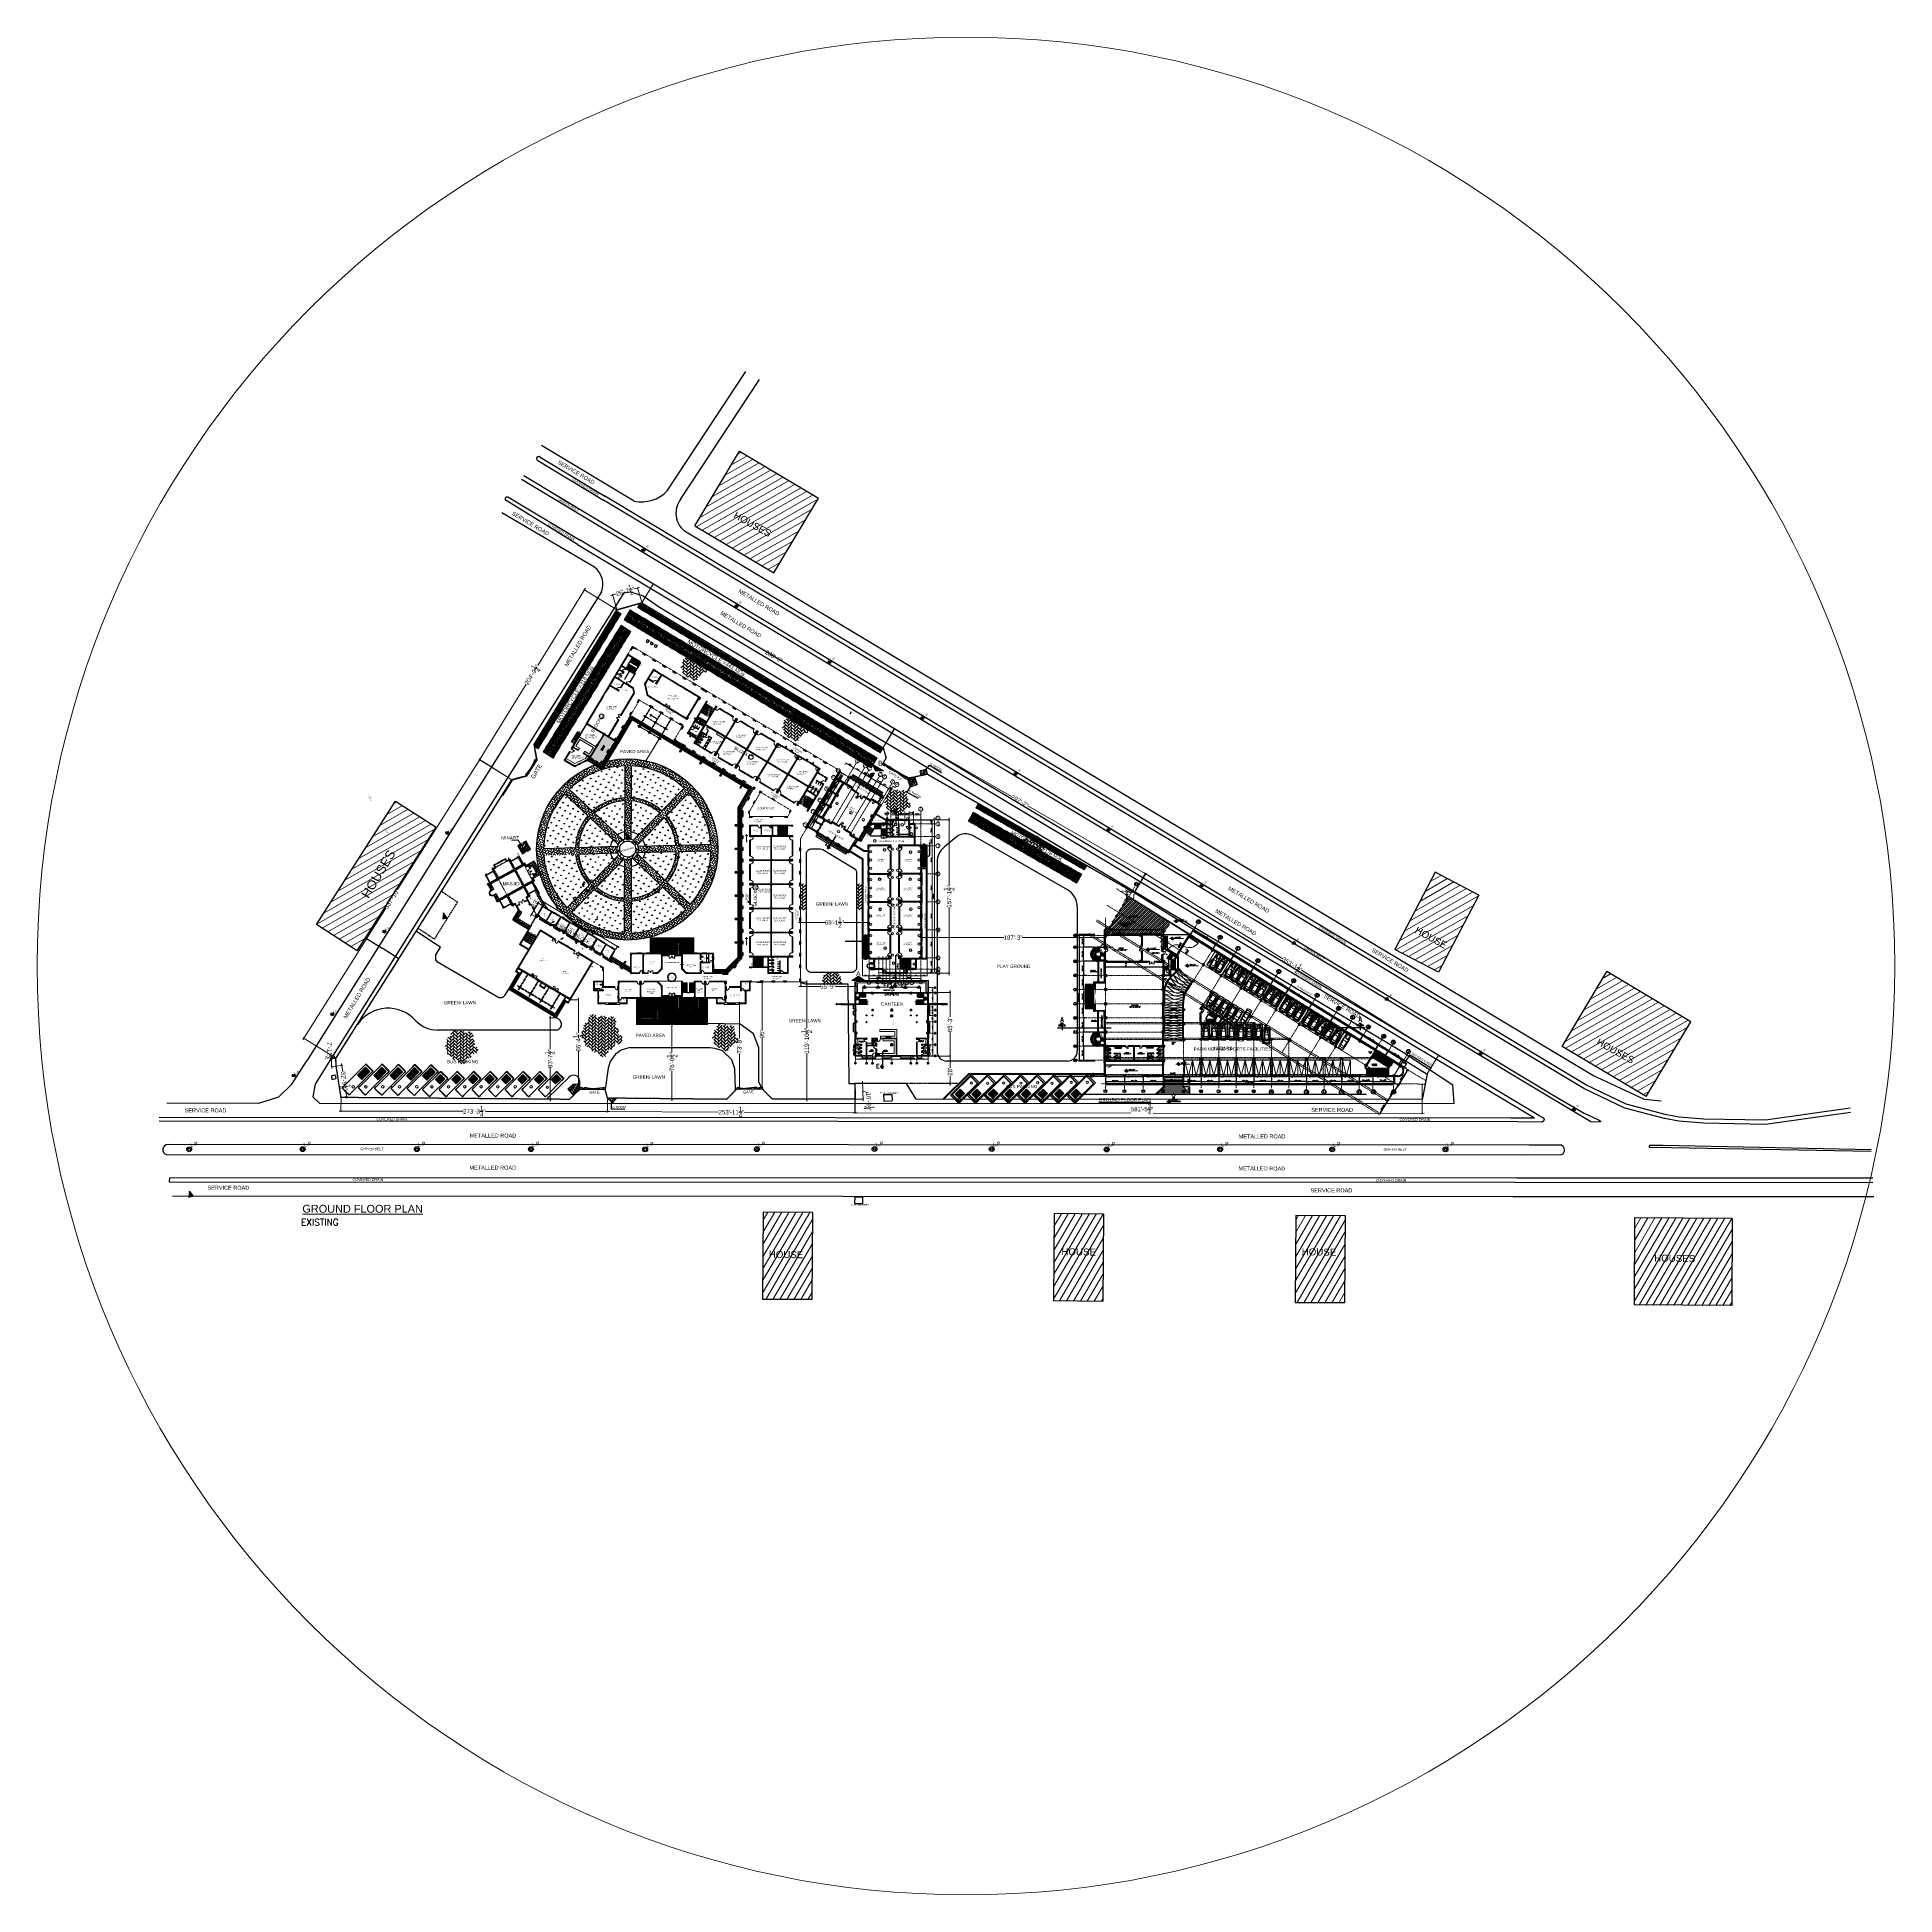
# Model space of a CAD drawing. Header units: inches. Extents: x -110725 to 51121, y 8404 to 44825.
# Drawn here: x -45386 to -22534, y 10499 to 33350 of the extents above; entities that cross this region are included whole.
import ezdxf
from ezdxf.enums import TextEntityAlignment as Align

# ---------------------------------------------------------------- set-up
doc = ezdxf.new("R2010")
doc.units = ezdxf.units.IN
doc.header["$LTSCALE"] = 0.1
doc.header["$MEASUREMENT"] = 0
for name, pattern in [('CENTER', [2, 1.25, -0.25, 0.25, -0.25]), ('DASHED', [0.75, 0.5, -0.25]), ('DASHED2', [0.375, 0.25, -0.125]), ('HIDDEN', [0.375, 0.25, -0.125]), ('HIDDEN2', [0.1875, 0.125, -0.0625])]:
    doc.linetypes.add(name, pattern=pattern)
doc.layers.get('0').update_dxf_attribs({"color": 1, "lineweight": 0})
doc.layers.get('Defpoints').update_dxf_attribs({"lineweight": 0})
for name, color, linetype in [('BATH FIX', 41, 'Continuous'), ('boundary', 6, 'Continuous'), ('building', 6, 'Continuous'), ('COL', 6, 'Continuous'), ('Column', 7, 'Continuous'), ('Column Hatch', 7, 'Continuous'), ('COLUMN-1', 40, 'Continuous'), ('COLUMNS', 200, 'Continuous'), ('GF', 1, 'Continuous'), ('GFT', 4, 'Continuous'), ('GFW', 5, 'Continuous'), ('GREEN BELT', 80, 'Continuous'), ('Hach', 252, 'Continuous'), ('HATCH SECTION', 252, 'Continuous'), ('MAN HOL', 154, 'Continuous'), ('PAIL', 10, 'Continuous'), ('PARKING SHED', 9, 'Continuous'), ('POLE', 7, 'Continuous'), ('road', 8, 'Continuous'), ('SEAL', 7, 'Continuous'), ('STEP', 5, 'Continuous'), ('TUFF TIL', 6, 'Continuous')]:
    doc.layers.add(name, color=color, linetype=linetype)
for name, color, linetype, lineweight in [('beam', 3, 'DASHED2', 25), ('CAR', 4, 'Continuous', 0), ('Col.', 4, 'Continuous', 0), ('CORRIDOR', 3, 'Continuous', 0), ('dim', 252, 'Continuous', 0), ('DOOR', 32, 'Continuous', 0), ('doors', 2, 'Continuous', 18), ('FIX', 8, 'Continuous', 0), ('FUR', 8, 'Continuous', 0), ('GRID', 8, 'CENTER', 0), ('h', 8, 'Continuous', 0), ('HATCH', 5, 'Continuous', 5), ('PLASTER', 7, 'Continuous', 0), ('PLUMBING', 8, 'Continuous', 0), ('ramp', 3, 'Continuous', 20), ('stair', 5, 'Continuous', 0), ('terj block plan', 30, 'Continuous', 0), ('TEXT', 3, 'Continuous', 0), ('TEXT2', 4, 'Continuous', 0), ('TILE', 251, 'Continuous', 0), ('WALL', 7, 'Continuous', 0), ('WIN', 160, 'Continuous', 0), ('WINDOW', 5, 'Continuous', 18), ('WINDOWS', 170, 'Continuous', 5), ('wood pergola', 22, 'DASHED2', 0)]:
    doc.layers.add(name, color=color, linetype=linetype, lineweight=lineweight)
doc.styles.add('ARIAL', font='arial.ttf')
doc.styles.add('as', font='arial.ttf')
doc.styles.add('ATIF', font='arial.ttf')
doc.styles.add('ATTR', font='romans.shx', dxfattribs={"width": 0.8, "height": 1.2})
doc.styles.add('EHSAN', font='arial.ttf', dxfattribs={"height": 54})
doc.styles.add('MONOTXT', font='@Arial Unicode MS')
doc.styles.add('pu', font='lucon.TTF')
doc.styles.add('ROMAND', font='romand.shx')
doc.styles.add('ROMANS', font='arial.ttf', dxfattribs={"width": 0.8, "height": 15})
doc.styles.get("Standard").update_dxf_attribs({"font": 'arial.ttf'})
doc.styles.add('style1', font='simplex.shx', dxfattribs={"width": 0.8})
doc.styles.add('STYLE10', font='arial.ttf')
doc.styles.add('style2', font='romand.shx')
doc.styles.add('style4', font='arial.ttf')
doc.styles.add('WORKING', font='romans.shx', dxfattribs={"width": 0.75})
doc.dimstyles.new('1-8', dxfattribs={"dimtxt": 6, "dimasz": 6, "dimexe": 3, "dimexo": 1, "dimgap": 2, "dimtad": 1, "dimdec": 1, "dimzin": 3, "dimdsep": 46, "dimlunit": 4, "dimtxsty": 'WORKING', "dimcen": 2, "dimdle": 3, "dimadec": 0, "dimazin": 0, "dimtfac": 0.75, "dimtdec": 1, "dimtofl": 0, "dimtmove": 1, "dimatfit": 0, "dimfxl": 4, "dimtolj": 1, "dimtzin": 0, "dimlwd": -1, "dimlwe": -1, "dimarcsym": 1})
doc.dimstyles.new('1-8.', dxfattribs={"dimtxt": 6, "dimasz": 2, "dimexe": 2, "dimexo": 3, "dimgap": 2, "dimtad": 1, "dimdec": 1, "dimzin": 3, "dimdsep": 46, "dimlunit": 4, "dimtxsty": 'ROMAND', "dimcen": 0.09, "dimadec": 0, "dimazin": 0, "dimtfac": 0.5, "dimtdec": 1, "dimtofl": 0, "dimtmove": 1, "dimatfit": 0, "dimfxl": 3, "dimtolj": 1, "dimtzin": 0, "dimarcsym": 1})
doc.dimstyles.new('DIM', dxfattribs={"dimtxt": 15, "dimasz": 9, "dimexe": 0.25, "dimexo": 3, "dimgap": 0.125, "dimtad": 1, "dimdec": 3, "dimzin": 3, "dimdsep": 46, "dimlunit": 4, "dimtxsty": 'ROMAND', "dimcen": 0.125, "dimaunit": 1, "dimadec": 0, "dimazin": 0, "dimtfac": 0.75, "dimtdec": 3, "dimtix": 1, "dimtofl": 0, "dimtmove": 2, "dimatfit": 3, "dimfxl": 1, "dimtolj": 1, "dimtzin": 3, "dimarcsym": 1})
doc.dimstyles.new('DIM1', dxfattribs={"dimtxt": 54, "dimasz": 6, "dimexe": 6, "dimexo": 3, "dimgap": 1, "dimtad": 0, "dimzin": 0, "dimdsep": 46, "dimlunit": 4, "dimtxsty": 'EHSAN', "dimblk": 'ARCHTICK', "dimcen": 3, "dimdle": 6, "dimclrd": 4, "dimclre": 4, "dimclrt": 6, "dimadec": 0, "dimazin": 0, "dimtfac": 1, "dimtofl": 0, "dimtmove": 1, "dimatfit": 3, "dimldrblk": 'ARCHTICK', "dimfxl": 4, "dimtolj": 1, "dimtzin": 3, "dimlwd": -1, "dimlwe": -1, "dimarcsym": 0})
doc.dimstyles.get("Standard").update_dxf_attribs({"dimtxt": 0.18, "dimasz": 0.18, "dimexe": 0.18, "dimexo": 0.0625, "dimgap": 0.09, "dimtad": 0, "dimtih": 1, "dimtoh": 1, "dimdec": 4, "dimzin": 0, "dimdsep": 46, "dimtxsty": 'Standard', "dimcen": 0.09, "dimadec": 0, "dimazin": 0, "dimtfac": 1, "dimtdec": 4, "dimtofl": 0, "dimtmove": 0, "dimatfit": 3, "dimfxl": 1, "dimtolj": 1, "dimtzin": 0, "dimarcsym": 0})
pattern_1 = [(59.691365, (-312266.656, -301062.32), (-64.281786, 37.57624), [])]
pattern_2 = [(29.691365, (-312266.656, -301062.32), (-36.88154, 64.682871), [])]
pattern_3 = [(59.691365, (-312266.656, -301062.324), (-12.8563571, 7.51524793), [])]
pattern_4 = [(45, (-24673.10116, -6968.29292), (-0.1104854346, 0.1104854346), [])]
pattern_5 = [(225, (19574.7, -9784.29946), (-2e-16, -0.8485281374), [1.8, -0.6]), (315, (19574.27574, -9784.7237), (-2e-16, -0.8485281374), [1.8, -0.6])]
pattern_6 = [(225, (-33700.9957, 24236.1383), (2.6516504, -2.6516504), [])]
pattern_7 = [(275, (-34422.951, 21761.065), (-2.75776, -2.314035), [0.375, -4.125]), (220, (-34422.951, 21761.065), (3.149961, -2.16884), [0.3, -3.3]), (325.4514, (-34423.1807, 21760.8722), (0.392197, -4.482876), [0.318701, -3.50571]), (271.1842, (-34422.2438, 21760.358), (-4.358465, -3.18807), [0.5625, -6.1875]), (321.6356, (-34422.607, 21760.0923), (0.139495, -6.74856), [0.47805, -5.258565]), (216.1842, (-34422.244, 21760.358), (0.1395, -6.74856), [0.45, -4.95]), (246, (-34422.774, 21760.1812), (-3.533858, -0.686912), [0.375, -4.125]), (191, (-34422.774, 21760.181), (1.703543, -3.424042), [0.3, -3.3]), (296.4514, (-34423.0686, 21760.124), (-1.830318, -4.110953), [0.318701, -3.50571]), (262.5, (-34422.9509, 21761.065), (1.133966, -1.219949), [0, -3.26, 0, -3.35, 0, -3.3125]), (232.5, (-34422.9509, 21761.065), (0.4643647, -2.3245472), [0, -1.91, 0, -3.185, 0, -1.2625]), (192.5, (-34422.1625, 21761.8535), (-1.9670908, -1.8076038), [0, -1.25, 0, -3.9, 0, -5.175]), (182.5, (-34421.809, 21762.207), (-1.70795, -2.415799), [0, -1.625, 0, -2.59, 0, -3.675])]
pattern_8 = [(104.691365, (-312266.656, -301062.324), (-61.710514, 36.07319), [13.402595, -87.686105]), (59.691365, (-312266.656, -301062.324), (-61.710514, 36.07319), [13.402595, -58.07791]), (149.691365, (-312266.656, -301062.324), (-36.07319, -61.710514), [13.402595, -58.07791])]

# ---------------------------------------------------------------- blocks, each defined once
blk = doc.blocks.new('*D47')
at = {"layer": 'building', "color": 0, "linetype": 'Continuous', "lineweight": -2, "transparency": 16777216}
for p, q in [((-41448, 22113), (-41348, 22272)), ((-41348, 22272), (-41143, 22142)), ((-40937, 22013), (-41142, 22142)), ((-41037, 21854), (-40937, 22013))]:
    blk.add_line(p, q, dxfattribs=at)
at = {"layer": 'building', "color": 0, "linetype": 'Continuous', "transparency": 16777216}
for points in [[(-41348, 22272), (-41348, 22272), (-41348, 22272)], [(-40937, 22013), (-40937, 22013), (-40937, 22013)]]:
    blk.add_solid(points, dxfattribs=at)
at = {"layer": 'Defpoints', "color": 0, "linetype": 'Continuous', "transparency": 16777216}
for p in [(-41348, 22272), (-41448, 22113, 1176), (-41037, 21854, 1176)]:
    blk.add_point(p, dxfattribs=at)
at = {"layer": 'building', "color": 0, "linetype": 'Continuous', "transparency": 16777216, "insert": (-41142, 22142), "char_height": 0.18, "attachment_point": 5}
blk.add_mtext('\\A1;485.8206', dxfattribs=at)
blk = doc.blocks.new('LP')
at = {"layer": 'POLE', "linetype": 'Continuous'}
for radius in [2.24, 1.12]:
    blk.add_circle((39544.6, 18392.9), radius, dxfattribs=at)
at = {"layer": 'SEAL', "color": 7, "linetype": 'Continuous', "lineweight": 25, "style": 'MONOTXT'}
blk.add_text('L.P', height=3.36, dxfattribs=at).set_placement((39550.1, 18394.6), align=Align.CENTER)
blk = doc.blocks.new('cp')
at = {"color": 1, "linetype": 'Continuous', "lineweight": 25}
for p, q in [((439137.3, 3492505.5, -684.4), (439134.8, 3492498.5, -684.4)), ((439136.4, 3492499.9, -684.4), (439134.8, 3492498.5, -684.4)), ((439134.8, 3492498.5, -684.4), (439140.2, 3492498.5, -684.4)), ((439137.4, 3492502.6, -684.4), (439136.4, 3492499.9, -684.4)), ((439136.4, 3492499.9, -684.4), (439138.5, 3492499.9, -684.4)), ((439140.2, 3492498.5, -684.4), (439137.3, 3492505.5, -684.4)), ((439137.4, 3492502.6, -684.4), (439137.3, 3492505.5, -684.4)), ((439138.5, 3492499.9, -684.4), (439137.4, 3492502.6, -684.4)), ((439138.5, 3492499.9, -684.4), (439140.2, 3492498.5, -684.4))]:
    blk.add_line(p, q, dxfattribs=at)
blk = doc.blocks.new('_ArchTick')
at = {"color": 0, "linetype": 'ByBlock', "const_width": 0.15}
blk.add_lwpolyline([(-0.5, -0.5), (0.5, 0.5)], dxfattribs=at)
blk = doc.blocks.new('*D33')
at = {"layer": 'Defpoints', "color": 0, "transparency": 16777216}
for p in [(-35328, 20479, 1176), (-28350, 20472, 1176), (-35328, 20119)]:
    blk.add_point(p, dxfattribs=at)
at = {"layer": 'dim', "color": 4, "transparency": 16777216}
for p, q in [((-35328, 20476), (-35328, 20113)), ((-28350, 20469), (-28350, 20106)), ((-35352, 20119), (-31931, 20115)), ((-28326, 20112), (-31660, 20115))]:
    blk.add_line(p, q, dxfattribs=at)
at = {"layer": 'dim', "color": 4, "transparency": 16777216, "xscale": 24, "yscale": 24, "zscale": 24}
for p, rotation in [((-35328, 20119), 179.9406067498752), ((-28350, 20112), 359.9406067498751)]:
    blk.add_blockref('_ArchTick', p, dxfattribs=dict(at, rotation=rotation))
at = {"layer": 'dim', "color": 6, "transparency": 16777216, "insert": (-31795, 20164), "char_height": 54, "attachment_point": 5, "rotation": 359.9406, "style": 'EHSAN'}
blk.add_mtext('\\A1;581\'-5{\\H1.000000x;\\S3/4;}"', dxfattribs=at)
blk = doc.blocks.new('*D34')
at = {"layer": 'Defpoints', "color": 0, "transparency": 16777216}
for p in [(-31747, 23060), (-31890, 22830), (-28289, 20595, 1176)]:
    blk.add_point(p, dxfattribs=at)
at = {"layer": 'dim', "color": 4, "transparency": 16777216}
for p, q in [((-31888, 22832), (-31744, 23065)), ((-31767, 23072), (-30061, 22013)), ((-28126, 20813), (-29832, 21872)), ((-28288, 20598), (-28143, 20830))]:
    blk.add_line(p, q, dxfattribs=at)
at = {"layer": 'dim', "color": 4, "transparency": 16777216, "xscale": 24, "yscale": 24, "zscale": 24}
for p, rotation in [((-31747, 23060), 148.1765203500402), ((-28146, 20825), 328.1765203500402)]:
    blk.add_blockref('_ArchTick', p, dxfattribs=dict(at, rotation=rotation))
at = {"layer": 'dim', "color": 6, "transparency": 16777216, "insert": (-29947, 21942), "char_height": 54, "attachment_point": 5, "rotation": 328.1765, "style": 'EHSAN'}
blk.add_mtext('\\A1;353\'-1{\\H1.000000x;\\S1/2;}"', dxfattribs=at)
blk = doc.blocks.new('*D35')
at = {"layer": 'Defpoints', "color": 4, "transparency": 16777216}
for p, q in [((-31991, 22724), (-31978, 22860)), ((-31903, 22740), (-31995, 22749)), ((-31894, 22827), (-31986, 22836))]:
    blk.add_line(p, q, dxfattribs=at)
at = {"layer": 'Defpoints', "color": 0, "transparency": 16777216}
for p in [(-31980, 22836), (-31900, 22739, 1176), (-31891, 22827, 1176)]:
    blk.add_point(p, dxfattribs=at)
at = {"layer": 'Defpoints', "color": 4, "transparency": 16777216, "xscale": 24, "yscale": 24, "zscale": 24}
for p, rotation in [((-31989, 22748), 264.3837877266984), ((-31980, 22836), 84.38378772669844)]:
    blk.add_blockref('_ArchTick', p, dxfattribs=dict(at, rotation=rotation))
at = {"layer": 'Defpoints', "color": 6, "transparency": 16777216, "insert": (-31985, 22792), "char_height": 54, "attachment_point": 5, "rotation": 84.3838, "style": 'EHSAN'}
blk.add_mtext('\\A1;7\'-4{\\H1.000000x;\\S1/4;}"', dxfattribs=at)
blk = doc.blocks.new('*D36')
at = {"layer": 'Defpoints', "color": 0, "transparency": 16777216}
for p in [(-34844, 24844), (-34980, 24609, 1176), (-31891, 22827, 1176)]:
    blk.add_point(p, dxfattribs=at)
at = {"layer": 'dim', "color": 4, "transparency": 16777216}
for p, q in [((-34979, 24611), (-34841, 24849)), ((-34865, 24856), (-33400, 24011)), ((-31735, 23050), (-33200, 23896)), ((-31890, 22830), (-31752, 23068))]:
    blk.add_line(p, q, dxfattribs=at)
at = {"layer": 'dim', "color": 4, "transparency": 16777216, "xscale": 24, "yscale": 24, "zscale": 24}
for p, rotation in [((-34844, 24844), 150.0229745556264), ((-31755, 23062), 330.0229745556264)]:
    blk.add_blockref('_ArchTick', p, dxfattribs=dict(at, rotation=rotation))
at = {"layer": 'dim', "color": 6, "transparency": 16777216, "insert": (-33300, 23953), "char_height": 54, "attachment_point": 5, "rotation": 330.023, "style": 'EHSAN'}
blk.add_mtext('\\A1;297\'-2"', dxfattribs=at)
blk = doc.blocks.new('*D37')
at = {"layer": 'Defpoints', "color": 0, "transparency": 16777216}
for p in [(-37809, 26624), (-37948, 26391, 1176), (-34980, 24609, 1176)]:
    blk.add_point(p, dxfattribs=at)
at = {"layer": 'dim', "color": 4, "transparency": 16777216}
for p, q in [((-37947, 26393), (-37805, 26629)), ((-37829, 26636), (-36423, 25792)), ((-34820, 24829), (-36226, 25673)), ((-34979, 24611), (-34837, 24847))]:
    blk.add_line(p, q, dxfattribs=at)
at = {"layer": 'dim', "color": 4, "transparency": 16777216, "xscale": 24, "yscale": 24, "zscale": 24}
for p, rotation in [((-37809, 26624), 149.019361839217), ((-34840, 24842), 329.019361839217)]:
    blk.add_blockref('_ArchTick', p, dxfattribs=dict(at, rotation=rotation))
at = {"layer": 'dim', "color": 6, "transparency": 16777216, "insert": (-36324, 25733), "char_height": 54, "attachment_point": 5, "rotation": 329.0194, "style": 'EHSAN'}
blk.add_mtext('\\A1;288\'-6"', dxfattribs=at)
blk = doc.blocks.new('*D38')
at = {"layer": 'Defpoints', "color": 0, "transparency": 16777216}
for p in [(-38307, 26491), (-38257, 26306, 1176), (-37948, 26391, 1176)]:
    blk.add_point(p, dxfattribs=at)
at = {"layer": 'dim', "color": 4, "transparency": 16777216}
for p, q in [((-37976, 26581), (-38043, 26563)), ((-37949, 26394), (-38000, 26581)), ((-38330, 26484), (-38263, 26503)), ((-38257, 26309), (-38309, 26497))]:
    blk.add_line(p, q, dxfattribs=at)
at = {"layer": 'dim', "color": 4, "transparency": 16777216, "xscale": 24, "yscale": 24, "zscale": 24}
for p, rotation in [((-37999, 26575), 15.31055787332248), ((-38307, 26491), 195.3105578733225)]:
    blk.add_blockref('_ArchTick', p, dxfattribs=dict(at, rotation=rotation))
at = {"layer": 'dim', "color": 6, "transparency": 16777216, "insert": (-38153, 26533), "char_height": 54, "attachment_point": 5, "rotation": 15.3106, "style": 'EHSAN'}
blk.add_mtext('\\A1;26\'-7{\\H1.000000x;\\S1/2;}"', dxfattribs=at)
blk = doc.blocks.new('*D39')
at = {"layer": 'Defpoints', "color": 0, "transparency": 16777216}
for p in [(-38257, 26306, 1176), (-39945, 24461), (-39546, 24215, 1176)]:
    blk.add_point(p, dxfattribs=at)
at = {"layer": 'dim', "color": 4, "transparency": 16777216}
for p, q in [((-38643, 26573), (-39229, 25622)), ((-38259, 26308), (-38661, 26556)), ((-39958, 24440), (-39372, 25391)), ((-39549, 24216), (-39950, 24464))]:
    blk.add_line(p, q, dxfattribs=at)
at = {"layer": 'dim', "color": 4, "transparency": 16777216, "xscale": 24, "yscale": 24, "zscale": 24}
for p, rotation in [((-38656, 26552), 58.34713072888594), ((-39945, 24461), 238.3471307288859)]:
    blk.add_blockref('_ArchTick', p, dxfattribs=dict(at, rotation=rotation))
at = {"layer": 'dim', "color": 6, "transparency": 16777216, "insert": (-39300, 25507), "char_height": 54, "attachment_point": 5, "rotation": 58.3471, "style": 'EHSAN'}
blk.add_mtext('\\A1;204\'-9{\\H1.000000x;\\S1/4;}"', dxfattribs=at)
blk = doc.blocks.new('*D40')
at = {"layer": 'Defpoints', "color": 0, "transparency": 16777216}
for p in [(-39546, 24215, 1176), (-42107, 21037), (-41711, 20787, 1176)]:
    blk.add_point(p, dxfattribs=at)
at = {"layer": 'dim', "color": 4, "transparency": 16777216}
for p, q in [((-39930, 24485), (-40952, 22866)), ((-39549, 24216), (-39947, 24468)), ((-42120, 21017), (-41097, 22637)), ((-41713, 20789), (-42112, 21041))]:
    blk.add_line(p, q, dxfattribs=at)
at = {"layer": 'dim', "color": 4, "transparency": 16777216, "xscale": 24, "yscale": 24, "zscale": 24}
for p, rotation in [((-39942, 24465), 57.7253753877735), ((-42107, 21037), 237.7253753877735)]:
    blk.add_blockref('_ArchTick', p, dxfattribs=dict(at, rotation=rotation))
at = {"layer": 'dim', "color": 6, "transparency": 16777216, "insert": (-41025, 22751), "char_height": 54, "attachment_point": 5, "rotation": 57.7254, "style": 'EHSAN'}
blk.add_mtext('\\A1;337\'-10"', dxfattribs=at)
blk = doc.blocks.new('*D41')
at = {"layer": 'Defpoints', "color": 0, "transparency": 16777216}
for p in [(-41769, 20784), (-41711, 20787, 1176), (-41707, 20692, 1176)]:
    blk.add_point(p, dxfattribs=at)
at = {"layer": 'dim', "color": 4, "transparency": 16777216}
for p, q in [((-41763, 20665), (-41770, 20808)), ((-41714, 20787), (-41775, 20784)), ((-41710, 20691), (-41770, 20689))]:
    blk.add_line(p, q, dxfattribs=at)
at = {"layer": 'dim', "color": 4, "transparency": 16777216, "xscale": 24, "yscale": 24, "zscale": 24}
for p, rotation in [((-41769, 20784), 92.61156248654193), ((-41764, 20689), 272.6115624865419)]:
    blk.add_blockref('_ArchTick', p, dxfattribs=dict(at, rotation=rotation))
at = {"layer": 'dim', "color": 6, "transparency": 16777216, "insert": (-41788, 20871), "char_height": 54, "attachment_point": 5, "rotation": 272.6116, "style": 'EHSAN'}
blk.add_mtext('\\A1;7\'-11{\\H1.000000x;\\S3/4;}"', dxfattribs=at)
blk = doc.blocks.new('*D42')
at = {"layer": 'Defpoints', "color": 0, "transparency": 16777216}
for p in [(-41707, 20692, 1176), (-41648, 20307, 1176), (-41579, 20317)]:
    blk.add_point(p, dxfattribs=at)
at = {"layer": 'dim', "color": 4, "transparency": 16777216}
for p, q in [((-41704, 20692), (-41631, 20703)), ((-41641, 20726), (-41625, 20622)), ((-41575, 20293), (-41591, 20397)), ((-41645, 20307), (-41573, 20318))]:
    blk.add_line(p, q, dxfattribs=at)
at = {"layer": 'dim', "color": 4, "transparency": 16777216, "xscale": 24, "yscale": 24, "zscale": 24}
for p, rotation in [((-41637, 20702), 98.59702656413424), ((-41579, 20317), 278.5970265641343)]:
    blk.add_blockref('_ArchTick', p, dxfattribs=dict(at, rotation=rotation))
at = {"layer": 'dim', "color": 6, "transparency": 16777216, "insert": (-41608, 20510), "char_height": 54, "attachment_point": 5, "rotation": 278.597, "style": 'EHSAN'}
blk.add_mtext('\\A1;32\'-5{\\H1.000000x;\\S1/2;}"', dxfattribs=at)
blk = doc.blocks.new('*D43')
at = {"layer": 'Defpoints', "color": 0, "transparency": 16777216}
for p in [(-41649, 20140), (-41648, 20307, 1176), (-38369, 20299, 1176)]:
    blk.add_point(p, dxfattribs=at)
at = {"layer": 'dim', "color": 4, "transparency": 16777216}
for p, q in [((-41673, 20140), (-40145, 20137)), ((-41648, 20304), (-41649, 20134)), ((-38345, 20133), (-39873, 20136)), ((-38369, 20296), (-38370, 20127))]:
    blk.add_line(p, q, dxfattribs=at)
at = {"layer": 'dim', "color": 4, "transparency": 16777216, "xscale": 24, "yscale": 24, "zscale": 24}
for p, rotation in [((-41649, 20140), 179.866009565294), ((-38369, 20133), 359.866009565294)]:
    blk.add_blockref('_ArchTick', p, dxfattribs=dict(at, rotation=rotation))
at = {"layer": 'dim', "color": 6, "transparency": 16777216, "insert": (-40009, 20136), "char_height": 54, "attachment_point": 5, "rotation": 359.866, "style": 'EHSAN'}
blk.add_mtext('\\A1;273\'-3{\\H1.000000x;\\S1/4;}"', dxfattribs=at)
blk = doc.blocks.new('*D44')
at = {"layer": 'Defpoints', "color": 0, "transparency": 16777216}
for p in [(-38370, 20133), (-38369, 20299, 1176), (-35322, 20285, 1176)]:
    blk.add_point(p, dxfattribs=at)
at = {"layer": 'dim', "color": 4, "transparency": 16777216}
for p, q in [((-38394, 20133), (-37003, 20127)), ((-38369, 20296), (-38370, 20127)), ((-35299, 20119), (-36690, 20125)), ((-35322, 20282), (-35323, 20113))]:
    blk.add_line(p, q, dxfattribs=at)
at = {"layer": 'dim', "color": 4, "transparency": 16777216, "xscale": 24, "yscale": 24, "zscale": 24}
for p, rotation in [((-38370, 20133), 179.7429216101948), ((-35323, 20119), 359.7429216101948)]:
    blk.add_blockref('_ArchTick', p, dxfattribs=dict(at, rotation=rotation))
at = {"layer": 'dim', "color": 6, "transparency": 16777216, "insert": (-36846, 20126), "char_height": 54, "attachment_point": 5, "rotation": 359.7429, "style": 'EHSAN'}
blk.add_mtext('\\A1;253\'-11{\\H1.000000x;\\S1/4;}"', dxfattribs=at)
blk = doc.blocks.new('*D45')
at = {"layer": 'Defpoints', "color": 0, "transparency": 16777216}
for p in [(-35328, 20479, 1176), (-35322, 20285, 1176), (-35227, 20288)]:
    blk.add_point(p, dxfattribs=at)
at = {"layer": 'dim', "color": 4, "transparency": 16777216}
for p, q in [((-35325, 20479), (-35227, 20482)), ((-35233, 20506), (-35226, 20264)), ((-35230, 20385), (-35158, 20366)), ((-35158, 20366), (-35158, 20364)), ((-35319, 20285), (-35221, 20288))]:
    blk.add_line(p, q, dxfattribs=at)
at = {"layer": 'dim', "color": 4, "transparency": 16777216, "xscale": 24, "yscale": 24, "zscale": 24}
for p, rotation in [((-35233, 20482), 91.68621496410702), ((-35227, 20288), 271.686214964107)]:
    blk.add_blockref('_ArchTick', p, dxfattribs=dict(at, rotation=rotation))
at = {"layer": 'dim', "color": 6, "transparency": 16777216, "insert": (-35155, 20252), "char_height": 54, "attachment_point": 5, "rotation": 271.6862, "style": 'EHSAN'}
blk.add_mtext('\\A1;16\'-2{\\H1.000000x;\\S1/4;}"', dxfattribs=at)
blk = doc.blocks.new('D-1')
for points in [[(2, 0), (2, -2), (0, -2), (0, 2), (1, 2), (1, 0)], [(1, 35), (1, 2), (3, 2), (3, 35)], [(34, 0), (34, 0), (34, 2), (36, 2), (36, -2), (34, -2)]]:
    blk.add_lwpolyline(points, close=True)
blk.add_arc((1, 2), 33, 0, 87.3947)
blk = doc.blocks.new('fdg')
for p, q in [((-4, 1), (-4, 1)), ((-4, 1), (-4, 1)), ((-3, 2), (-3, 2)), ((-3, 2), (-3, 2)), ((-3, 1), (-3, 1)), ((-3, 1), (-3, 1)), ((-3, 1), (-3, 1)), ((-3, 1), (-3, 1)), ((0, 5), (0, 2)), ((0, 2), (0, 5)), ((3, 2), (3, 2)), ((3, 2), (3, 2)), ((3, 1), (3, 1)), ((3, 1), (3, 1)), ((3, 1), (3, 1)), ((3, 1), (3, 1)), ((4, 1), (4, 1)), ((4, 1), (4, 1))]:
    blk.add_line(p, q)
for centre, radius in [((-3, 1), 1.25), ((-3, 2), 0.253), ((-4, 1), 0.253), ((-3, 1), 0.453), ((-3, 0), 0.253), ((-2, 1), 0.253), ((0, 7), 0.544), ((0, 1), 0.453), ((3, 1), 1.25), ((2, 1), 0.253), ((3, 2), 0.253), ((3, 1), 0.453), ((3, 0), 0.253), ((4, 1), 0.253)]:
    blk.add_circle(centre, radius)
for centre, radius, start, end in [((-3, 1), 0.906, 105.2407, 164.2093), ((-3, 1), 0.906, 196.2342, 253.9047), ((-3, 1), 0.906, 16.4413, 74.0789), ((-3, 1), 0.906, 286.12, 344.0884), ((0, 1), 1.36, 109.6514, 70.3603), ((0, 1), 0.906, 120.3431, 59.7554), ((0, 5), 0.453, 0, 180), ((3, 1), 0.906, 106.12, 164.0884), ((3, 1), 0.906, 196.4412, 254.0789), ((3, 1), 0.906, 16.2342, 73.9047), ((3, 1), 0.906, 285.2407, 344.2093)]:
    blk.add_arc(centre, radius, start, end)
blk.add_ellipse((0, 9), major_axis=(-8.55, 0), ratio=0.719829, start_param=-4.659338, end_param=1.517745)
blk.add_open_spline([(0, 3), (1, 3), (2, 3), (3, 3), (5, 4), (7, 5), (7, 5), (9, 7), (9, 8), (9, 9), (9, 10), (9, 12), (8, 12), (7, 14), (6, 14), (5, 15), (4, 15), (2, 16), (1, 16), (-1, 16), (-2, 16), (-4, 15), (-5, 15), (-7, 14), (-7, 13), (-8, 12), (-9, 11), (-9, 10), (-9, 9), (-9, 8), (-8, 7), (-7, 5), (-7, 5), (-5, 4), (-4, 3), (-2, 3), (-1, 3), (0, 3)], degree=3, knots=[-4.661485, -4.661485, -4.661485, -4.661485, -4.481024, -4.481024, -4.045821, -4.045821, -3.610618, -3.610618, -3.267968, -3.267968, -2.925319, -2.925319, -2.582669, -2.582669, -2.240019, -2.240019, -1.89737, -1.89737, -1.55472, -1.55472, -1.21207, -1.21207, -0.869421, -0.869421, -0.526771, -0.526771, -0.184121, -0.184121, 0.158528, 0.158528, 0.501178, 0.501178, 0.843828, 0.843828, 1.186477, 1.186477, 1.519892, 1.519892, 1.519892, 1.519892])
at = {"style": 'ATTR', "width": 0.8, "flags": 9}
blk.add_attdef('ESTCODE', (0, 1), '', height=0.0000181, rotation=180, dxfattribs=at)
blk = doc.blocks.new('WC')
at = {"color": 7}
blk.add_line((-8, 8), (-8, 9), dxfattribs=at)
for p, q in [((-8, 9), (8, 9)), ((8, 8), (-8, 8)), ((8, 8), (8, 9))]:
    blk.add_line(p, q)
for points in [[(-8, 7, -0.049862), (0, 7, -0.049862)], [(-8, 1, -0.25), (-8, 7, -0.25)], [(0, 0, -0.049876), (-8, 1, -0.049876)], [(-5, 19, -0.16652), (-2, 24), (-2, 24, -0.177224), (0, 24)], [(-5, 19, -0.166722), (-2, 23, -0.177633), (0, 24, -0.211372)], [(-2, 13, -0.318165), (-5, 19, -0.318165)], [(-2, 13, -0.319055), (-5, 19, -0.319055)], [(5, 19, 0.166722), (2, 23, 0.177633), (0, 24, 0.211372)], [(5, 19, 0.16652), (2, 24), (2, 24, 0.177224), (0, 24)], [(8, 7, 0.049862), (0, 7, 0.049862)], [(0, 0, 0.049876), (7, 1, 0.049876)], [(2, 13, 0.319055), (5, 19, 0.319055)], [(2, 13, 0.318165), (5, 19, 0.318165)], [(7, 1, 0.25), (8, 7, 0.25)]]:
    blk.add_lwpolyline(points, format="xyb")
blk.add_lwpolyline([(0, 10, 0.117624), (2, 10, 0.104467), (5, 12, 0.090021), (6, 15, 0.081928), (7, 18, 0.081928), (6, 21, 0.090021), (5, 24, 0.104467), (2, 26, 0.117624), (0, 26, 0.117624), (-3, 26, 0.104467), (-5, 24, 0.090021), (-6, 21, 0.081928), (-7, 18, 0.081928), (-6, 15, 0.090021), (-5, 12, 0.104467), (-3, 10, 0.117624)], format="xyb", close=True)
for points in [[(-2, 13), (2, 13)], [(2, 12), (-2, 13)]]:
    blk.add_lwpolyline(points)
blk = doc.blocks.new('DD3')
for p, q in [((-72, 2), (-72, -2)), ((-70, 2), (-72, 2)), ((-70, 35), (-70, 2)), ((-70, 35), (-69, 35)), ((-69, 2), (-70, 2)), ((-70, 0), (-70, 2)), ((-70, -2), (-70, 0)), ((-70, 0), (-70, 0)), ((-69, 2), (-69, 35)), ((-2, 35), (-3, 35)), ((-3, 2), (-3, 35)), ((-2, 2), (-3, 2)), ((-2, 35), (-2, 2)), ((0, 2), (-2, 2)), ((-2, 0), (-2, 0)), ((-2, 0), (-2, -2)), ((-2, 2), (-2, 0)), ((0, -2), (0, 2)), ((-72, -2), (-70, -2)), ((-2, -2), (0, -2))]:
    blk.add_line(p, q)
for centre, start, end in [((-69, 2), 359.9824, 90), ((-3, 2), 90, 180.0176)]:
    blk.add_arc(centre, 33, start, end)
blk = doc.blocks.new('D-6-dub')
blk.add_blockref('DD3', (0, 0))
blk = doc.blocks.new('*D48')
at = {"layer": 'Defpoints', "color": 0, "transparency": 16777216}
for p in [(-35993, 21727), (-35324, 21727), (-35324, 21673)]:
    blk.add_point(p, dxfattribs=at)
at = {"layer": 'dim', "color": 4, "transparency": 16777216}
for p, q in [((-35993, 21724), (-35993, 21667)), ((-35324, 21724), (-35324, 21667)), ((-36017, 21673), (-35753, 21673)), ((-35300, 21673), (-35565, 21673))]:
    blk.add_line(p, q, dxfattribs=at)
at = {"layer": 'dim', "color": 4, "transparency": 16777216, "xscale": 24, "yscale": 24, "zscale": 24, "rotation": 180}
blk.add_blockref('_ArchTick', (-35993, 21673), dxfattribs=at)
at = {"layer": 'dim', "color": 4, "transparency": 16777216, "xscale": 24, "yscale": 24, "zscale": 24}
blk.add_blockref('_ArchTick', (-35324, 21673), dxfattribs=at)
at = {"layer": 'dim', "color": 6, "transparency": 16777216, "insert": (-35659, 21673), "char_height": 54, "attachment_point": 5, "style": 'EHSAN'}
blk.add_mtext('\\A1;55\'-9"', dxfattribs=at)
blk = doc.blocks.new('*D49')
at = {"layer": 'Defpoints', "color": 0, "transparency": 16777216}
for p in [(-35993, 21724), (-35993, 20285), (-35920, 20285)]:
    blk.add_point(p, dxfattribs=at)
at = {"layer": 'dim', "color": 4, "transparency": 16777216}
for p, q in [((-35990, 21724), (-35914, 21724)), ((-35920, 21748), (-35920, 21158)), ((-35920, 20261), (-35920, 20852)), ((-35990, 20285), (-35914, 20285))]:
    blk.add_line(p, q, dxfattribs=at)
at = {"layer": 'dim', "color": 4, "transparency": 16777216, "xscale": 24, "yscale": 24, "zscale": 24}
for p, rotation in [((-35920, 21724), 90), ((-35920, 20285), 270)]:
    blk.add_blockref('_ArchTick', p, dxfattribs=dict(at, rotation=rotation))
at = {"layer": 'dim', "color": 6, "transparency": 16777216, "insert": (-35920, 21005), "char_height": 54, "attachment_point": 5, "rotation": 90, "style": 'EHSAN'}
blk.add_mtext('\\A1;119\'-10{\\H1.000000x;\\S1/2;}"', dxfattribs=at)
blk = doc.blocks.new('*D50')
at = {"layer": 'Defpoints', "color": 0, "transparency": 16777216}
for p in [(-36666, 21461), (-36748, 20426), (-36737, 20426, -19)]:
    blk.add_point(p, dxfattribs=at)
at = {"layer": 'dim', "color": 4, "transparency": 16777216}
for p, q in [((-36748, 21485), (-36748, 21037)), ((-36669, 21461), (-36754, 21461)), ((-36748, 20402), (-36748, 20850)), ((-36740, 20426), (-36754, 20426))]:
    blk.add_line(p, q, dxfattribs=at)
at = {"layer": 'dim', "color": 4, "transparency": 16777216, "xscale": 24, "yscale": 24, "zscale": 24}
for p, rotation in [((-36748, 21461), 90), ((-36748, 20426), 270)]:
    blk.add_blockref('_ArchTick', p, dxfattribs=dict(at, rotation=rotation))
at = {"layer": 'dim', "color": 6, "transparency": 16777216, "insert": (-36748, 20944), "char_height": 54, "attachment_point": 5, "rotation": 90, "style": 'EHSAN'}
blk.add_mtext('\\A1;73\'-6"', dxfattribs=at)
blk = doc.blocks.new('*D51')
at = {"layer": 'Defpoints', "color": 0, "transparency": 16777216}
for p in [(-36536, 21723), (-36469, 20443), (-36468, 20443, -21)]:
    blk.add_point(p, dxfattribs=at)
at = {"layer": 'dim', "color": 4, "transparency": 16777216}
for p, q in [((-36533, 21723), (-36463, 21723)), ((-36469, 21747), (-36469, 21130)), ((-36469, 20419), (-36469, 21036)), ((-36471, 20443), (-36475, 20443))]:
    blk.add_line(p, q, dxfattribs=at)
at = {"layer": 'dim', "color": 4, "transparency": 16777216, "xscale": 24, "yscale": 24, "zscale": 24}
for p, rotation in [((-36469, 21723), 90), ((-36469, 20443), 270)]:
    blk.add_blockref('_ArchTick', p, dxfattribs=dict(at, rotation=rotation))
at = {"layer": 'dim', "color": 6, "transparency": 16777216, "insert": (-36469, 21083), "char_height": 54, "attachment_point": 5, "rotation": 90, "style": 'EHSAN'}
blk.add_mtext("\\A1;95'", dxfattribs=at)
blk = doc.blocks.new('*D52')
at = {"layer": 'Defpoints', "color": 0, "transparency": 16777216}
for p in [(-37585, 21203), (-37585, 20291), (-37577, 20291)]:
    blk.add_point(p, dxfattribs=at)
at = {"layer": 'dim', "color": 4, "transparency": 16777216}
for p, q in [((-37582, 21203), (-37571, 21203)), ((-37577, 21227), (-37577, 20860)), ((-37577, 20267), (-37577, 20634)), ((-37582, 20291), (-37571, 20291))]:
    blk.add_line(p, q, dxfattribs=at)
at = {"layer": 'dim', "color": 4, "transparency": 16777216, "xscale": 24, "yscale": 24, "zscale": 24}
for p, rotation in [((-37577, 21203), 90), ((-37577, 20291), 270)]:
    blk.add_blockref('_ArchTick', p, dxfattribs=dict(at, rotation=rotation))
at = {"layer": 'dim', "color": 6, "transparency": 16777216, "insert": (-37577, 20747), "char_height": 54, "attachment_point": 5, "rotation": 90, "style": 'EHSAN'}
blk.add_mtext('\\A1;76\'-0{\\H1.000000x;\\S1/2;}"', dxfattribs=at)
blk = doc.blocks.new('*D53')
at = {"layer": 'Defpoints', "color": 0, "transparency": 16777216}
for p in [(-39000, 21288), (-39076, 20285), (-39000, 20285)]:
    blk.add_point(p, dxfattribs=at)
at = {"layer": 'dim', "color": 4, "transparency": 16777216}
for p, q in [((-39003, 21288), (-39082, 21288)), ((-39076, 21312), (-39076, 20900)), ((-39076, 20261), (-39076, 20672)), ((-39003, 20285), (-39082, 20285))]:
    blk.add_line(p, q, dxfattribs=at)
at = {"layer": 'dim', "color": 4, "transparency": 16777216, "xscale": 24, "yscale": 24, "zscale": 24}
for p, rotation in [((-39076, 21288), 90), ((-39076, 20285), 270)]:
    blk.add_blockref('_ArchTick', p, dxfattribs=dict(at, rotation=rotation))
at = {"layer": 'dim', "color": 6, "transparency": 16777216, "insert": (-39076, 20786), "char_height": 54, "attachment_point": 5, "rotation": 90, "style": 'EHSAN'}
blk.add_mtext('\\A1;83\'-7{\\H1.000000x;\\S1/4;}"', dxfattribs=at)
blk = doc.blocks.new('*D54')
at = {"layer": 'Defpoints', "color": 0, "transparency": 16777216}
for p in [(-38830, 21507), (-38795, 20471, -24), (-38729, 20471)]:
    blk.add_point(p, dxfattribs=at)
at = {"layer": 'dim', "color": 4, "transparency": 16777216}
for p, q in [((-38827, 21507), (-38723, 21507)), ((-38729, 21531), (-38729, 21104)), ((-38729, 20447), (-38729, 20875)), ((-38792, 20471), (-38723, 20471))]:
    blk.add_line(p, q, dxfattribs=at)
at = {"layer": 'dim', "color": 4, "transparency": 16777216, "xscale": 24, "yscale": 24, "zscale": 24}
for p, rotation in [((-38729, 21507), 90), ((-38729, 20471), 270)]:
    blk.add_blockref('_ArchTick', p, dxfattribs=dict(at, rotation=rotation))
at = {"layer": 'dim', "color": 6, "transparency": 16777216, "insert": (-38729, 20989), "char_height": 54, "attachment_point": 5, "rotation": 90, "style": 'EHSAN'}
blk.add_mtext('\\A1;86\'-4{\\H1.000000x;\\S1/4;}"', dxfattribs=at)
blk = doc.blocks.new('44')
at = {"layer": 'Col.', "linetype": 'Continuous'}
blk.add_lwpolyline([(-24729, 37327), (-24729, 37339), (-24759, 37339), (-24759, 37327)], close=True, dxfattribs=at)
at = {"layer": 'dim', "linetype": 'Continuous'}
for p, q in [((-24762, 37333), (-24726, 37333)), ((-24744, 37341), (-24744, 37326))]:
    blk.add_line(p, q, dxfattribs=at)
blk = doc.blocks.new('DD')
at = {"layer": 'Col.', "linetype": 'Continuous'}
blk.add_lwpolyline([(-25172, 37824), (-25159, 37824), (-25159, 37860), (-25172, 37860)], close=True, dxfattribs=at)
at = {"layer": 'dim', "linetype": 'Continuous'}
for p, q in [((-25173, 37842), (-25157, 37842)), ((-25165, 37863), (-25165, 37820))]:
    blk.add_line(p, q, dxfattribs=at)
blk = doc.blocks.new('FASFF')
at = {"layer": 'Col.', "linetype": 'Continuous'}
blk.add_lwpolyline([(-25273, 35953), (-25264, 35944), (-25238, 35969), (-25248, 35979)], close=True, dxfattribs=at)
at = {"layer": 'dim', "linetype": 'Continuous'}
for p, q in [((-25241, 35977), (-25271, 35946)), ((-25262, 35967), (-25250, 35956))]:
    blk.add_line(p, q, dxfattribs=at)
blk = doc.blocks.new('SDAFSDAF')
at = {"layer": 'Col.', "linetype": 'Continuous'}
blk.add_lwpolyline([(-24449, 37386), (-24463, 37386), (-24463, 37422), (-24449, 37422)], close=True, dxfattribs=at)
at = {"layer": 'dim', "linetype": 'Continuous'}
for p, q in [((-24464, 37404), (-24448, 37404)), ((-24456, 37426), (-24456, 37383))]:
    blk.add_line(p, q, dxfattribs=at)
blk = doc.blocks.new('ASDS')
at = {"layer": 'Col.', "linetype": 'Continuous'}
blk.add_lwpolyline([(-27588, 36515), (-27595, 36504), (-27564, 36485), (-27557, 36497)], close=True, dxfattribs=at)
at = {"layer": 'dim', "linetype": 'Continuous'}
for p, q in [((-27596, 36512), (-27557, 36489)), ((-27572, 36508), (-27581, 36493))]:
    blk.add_line(p, q, dxfattribs=at)
blk = doc.blocks.new('444')
at = {"layer": 'Col.', "linetype": 'Continuous'}
blk.add_lwpolyline([(-25919, 38890), (-25908, 38884), (-25889, 38914), (-25901, 38921)], close=True, dxfattribs=at)
at = {"layer": 'dim', "linetype": 'Continuous'}
for p, q in [((-25916, 38884), (-25893, 38921)), ((-25911, 38907), (-25897, 38898))]:
    blk.add_line(p, q, dxfattribs=at)
blk = doc.blocks.new('6')
at = {"layer": 'Col.', "linetype": 'Continuous'}
blk.add_lwpolyline([(-25133, 38222), (-25126, 38233), (-25157, 38252), (-25163, 38240)], close=True, dxfattribs=at)
at = {"layer": 'dim', "linetype": 'Continuous'}
for p, q in [((-25163, 38248), (-25126, 38226)), ((-25140, 38244), (-25149, 38230))]:
    blk.add_line(p, q, dxfattribs=at)
blk = doc.blocks.new('ADF')
at = {"layer": 'Col.', "linetype": 'Continuous'}
blk.add_lwpolyline([(-24079, 38156), (-24091, 38163), (-24072, 38194), (-24061, 38187)], close=True, dxfattribs=at)
at = {"layer": 'dim', "linetype": 'Continuous'}
for p, q in [((-24087, 38157), (-24065, 38194)), ((-24083, 38179), (-24069, 38171))]:
    blk.add_line(p, q, dxfattribs=at)
blk = doc.blocks.new('A$C266513BC')
at = {"layer": 'WALL'}
for p, q in [((0, 52), (13, 58)), ((0, 52), (87, 0)), ((0, 52), (0, 38)), ((2, 51), (13, 57)), ((2, 51), (2, 38))]:
    blk.add_line(p, q, dxfattribs=at)
blk = doc.blocks.new('*D55')
at = {"layer": 'Defpoints', "color": 0, "transparency": 16777216}
for p in [(-34423, 20815), (-34423, 20479), (-34157, 20479)]:
    blk.add_point(p, dxfattribs=at)
at = {"layer": 'dim', "color": 4, "transparency": 16777216}
for p, q in [((-34420, 20815), (-34151, 20815)), ((-34157, 20839), (-34157, 20670)), ((-34157, 20455), (-34157, 20575)), ((-34420, 20479), (-34151, 20479))]:
    blk.add_line(p, q, dxfattribs=at)
at = {"layer": 'dim', "color": 4, "transparency": 16777216, "xscale": 24, "yscale": 24, "zscale": 24}
for p, rotation in [((-34157, 20815), 90), ((-34157, 20479), 270)]:
    blk.add_blockref('_ArchTick', p, dxfattribs=dict(at, rotation=rotation))
at = {"layer": 'dim', "color": 6, "transparency": 16777216, "insert": (-34157, 20623), "char_height": 54, "attachment_point": 5, "rotation": 90, "style": 'EHSAN'}
blk.add_mtext("\\A1;28'", dxfattribs=at)
blk = doc.blocks.new('*D56')
at = {"layer": 'Defpoints', "color": 0, "transparency": 16777216}
for p in [(-34423, 21598), (-34157, 21598), (-34285, 20815)]:
    blk.add_point(p, dxfattribs=at)
at = {"layer": 'dim', "color": 4, "transparency": 16777216}
for p, q in [((-34420, 21598), (-34151, 21598)), ((-34157, 21622), (-34157, 21300)), ((-34157, 20791), (-34157, 21112)), ((-34282, 20815), (-34151, 20815))]:
    blk.add_line(p, q, dxfattribs=at)
at = {"layer": 'dim', "color": 4, "transparency": 16777216, "xscale": 24, "yscale": 24, "zscale": 24}
for p, rotation in [((-34157, 21598), 90), ((-34157, 20815), 270)]:
    blk.add_blockref('_ArchTick', p, dxfattribs=dict(at, rotation=rotation))
at = {"layer": 'dim', "color": 6, "transparency": 16777216, "insert": (-34157, 21206), "char_height": 54, "attachment_point": 5, "rotation": 90, "style": 'EHSAN'}
blk.add_mtext('\\A1;65\'-3"', dxfattribs=at)
blk = doc.blocks.new('*D57')
at = {"layer": 'Defpoints', "color": 0, "transparency": 16777216}
for p in [(-34656, 23723), (-34169, 23723), (-34680, 21837)]:
    blk.add_point(p, dxfattribs=at)
at = {"layer": 'dim', "color": 4, "transparency": 16777216}
for p, q in [((-34653, 23723), (-34163, 23723)), ((-34169, 23747), (-34169, 22912)), ((-34169, 21813), (-34169, 22648)), ((-34677, 21837), (-34163, 21837))]:
    blk.add_line(p, q, dxfattribs=at)
at = {"layer": 'dim', "color": 4, "transparency": 16777216, "xscale": 24, "yscale": 24, "zscale": 24}
for p, rotation in [((-34169, 23723), 90), ((-34169, 21837), 270)]:
    blk.add_blockref('_ArchTick', p, dxfattribs=dict(at, rotation=rotation))
at = {"layer": 'dim', "color": 6, "transparency": 16777216, "insert": (-34169, 22780), "char_height": 54, "attachment_point": 5, "rotation": 90, "style": 'EHSAN'}
blk.add_mtext('\\A1;157\'-1{\\H1.000000x;\\S1/2;}"', dxfattribs=at)
blk = doc.blocks.new('*D58')
at = {"layer": 'Defpoints', "color": 0, "transparency": 16777216}
for p in [(-35995, 22459), (-35995, 22424), (-35166, 22407)]:
    blk.add_point(p, dxfattribs=at)
at = {"layer": 'dim', "color": 4, "transparency": 16777216}
for p, q in [((-36019, 22459), (-35694, 22459)), ((-35995, 22427), (-35995, 22465)), ((-35142, 22459), (-35467, 22459)), ((-35166, 22410), (-35166, 22465))]:
    blk.add_line(p, q, dxfattribs=at)
at = {"layer": 'dim', "color": 4, "transparency": 16777216, "xscale": 24, "yscale": 24, "zscale": 24, "rotation": 180}
blk.add_blockref('_ArchTick', (-35995, 22459), dxfattribs=at)
at = {"layer": 'dim', "color": 4, "transparency": 16777216, "xscale": 24, "yscale": 24, "zscale": 24}
blk.add_blockref('_ArchTick', (-35166, 22459), dxfattribs=at)
at = {"layer": 'dim', "color": 6, "transparency": 16777216, "insert": (-35580, 22459), "char_height": 54, "attachment_point": 5, "style": 'EHSAN'}
blk.add_mtext('\\A1;69\'-1{\\H1.000000x;\\S1/2;}"', dxfattribs=at)
blk = doc.blocks.new('*D22')
at = {"layer": 'Defpoints', "color": 0, "transparency": 16777216}
for p in [(-44090, 4559), (-43190, 4020), (-43166, 4059)]:
    blk.add_point(p, dxfattribs=at)
at = {"layer": 'dim', "color": 4, "transparency": 16777216}
for p, q in [((-44088, 4562), (-44063, 4604)), ((-44087, 4611), (-43705, 4382)), ((-43146, 4047), (-43528, 4276)), ((-43188, 4023), (-43163, 4065))]:
    blk.add_line(p, q, dxfattribs=at)
at = {"layer": 'dim', "color": 4, "transparency": 16777216, "xscale": 24, "yscale": 24, "zscale": 24}
for p, rotation in [((-44066, 4599), 149.079999999965), ((-43166, 4059), 329.079999999965)]:
    blk.add_blockref('_ArchTick', p, dxfattribs=dict(at, rotation=rotation))
at = {"layer": 'dim', "color": 6, "transparency": 16777216, "insert": (-43616, 4329), "char_height": 54, "attachment_point": 5, "rotation": 329.08, "style": 'EHSAN'}
blk.add_mtext('\\A1;87\'-5"', dxfattribs=at)
blk = doc.blocks.new('*D23')
at = {"layer": 'Defpoints', "color": 0, "transparency": 16777216}
for p in [(-44143, 4591), (-44173, 4420), (-44090, 4559)]:
    blk.add_point(p, dxfattribs=at)
at = {"layer": 'dim', "color": 4, "transparency": 16777216}
for p, q in [((-44239, 4431), (-44131, 4612)), ((-44092, 4561), (-44148, 4594)), ((-44176, 4422), (-44232, 4455)), ((-44210, 4548), (-44209, 4550)), ((-44185, 4521), (-44210, 4548))]:
    blk.add_line(p, q, dxfattribs=at)
at = {"layer": 'dim', "color": 4, "transparency": 16777216, "xscale": 24, "yscale": 24, "zscale": 24}
for p, rotation in [((-44143, 4591), 59.07999999997095), ((-44227, 4452), 239.079999999971)]:
    blk.add_blockref('_ArchTick', p, dxfattribs=dict(at, rotation=rotation))
at = {"layer": 'dim', "color": 6, "transparency": 16777216, "insert": (-44160, 4631), "char_height": 54, "attachment_point": 5, "rotation": 59.08, "style": 'EHSAN'}
blk.add_mtext('\\A1;13\'-6"', dxfattribs=at)
blk = doc.blocks.new('YT')
at = {"layer": 'GF'}
for points in [[(-42608, 13072), (-42620, 13079), (-42601, 13110), (-42590, 13103)], [(-42694, 12929), (-42705, 12936), (-42687, 12967), (-42675, 12960)]]:
    blk.add_lwpolyline(points, close=True, dxfattribs=at)
at = {"layer": 'GFW', "linetype": 'DASHED2'}
for p, q in [((-42609, 13071), (-42675, 12960)), ((-42606, 13084), (-42599, 13096)), ((-42602, 13082), (-42606, 13084)), ((-42595, 13093), (-42599, 13096)), ((-42523, 13215), (-42589, 13104)), ((-42705, 12936), (-42828, 13010)), ((-42692, 12941), (-42685, 12953)), ((-42688, 12939), (-42692, 12941)), ((-42681, 12951), (-42685, 12953))]:
    blk.add_line(p, q, dxfattribs=at)
for points in [[(-42608, 13070), (-42622, 13079), (-42602, 13112), (-42588, 13104)], [(-42693, 12927), (-42707, 12936), (-42687, 12969), (-42673, 12961)]]:
    blk.add_lwpolyline(points, close=True, dxfattribs=at)
at = {"layer": 'stair'}
for points in [[(-42435, 13267), (-42677, 12864), (-42863, 12975)], [(-42446, 13273), (-42681, 12880), (-42857, 12985)], [(-42456, 13279), (-42685, 12896), (-42851, 12996)], [(-42466, 13286), (-42690, 12913), (-42845, 13006)]]:
    blk.add_lwpolyline(points, dxfattribs=at)
at = {"layer": 'TEXT', "style": 'ROMAND'}
for s, p in [('PROPOSED', (-42690, 13101)), ('VERANDAH', (-42679, 13094))]:
    blk.add_text(s, height=9.6, rotation=59.08, dxfattribs=at).set_placement(p)
blk = doc.blocks.new('*D59')
at = {"layer": 'Defpoints', "color": 0, "transparency": 16777216}
for p in [(-32380, 20938), (-32517, 20764), (-32371, 20764)]:
    blk.add_point(p, dxfattribs=at)
at = {"layer": 'dim', "color": 2, "lineweight": -2, "transparency": 16777216}
for p, q in [((-32386, 20938), (-32529, 20938)), ((-32377, 20764), (-32529, 20764))]:
    blk.add_line(p, q, dxfattribs=at)
at = {"layer": 'dim', "color": 4, "lineweight": -2, "transparency": 16777216}
blk.add_line((-32517, 20926), (-32517, 20776), dxfattribs=at)
at = {"layer": 'dim', "color": 4, "transparency": 16777216}
for points in [[(-32519, 20926), (-32515, 20926), (-32517, 20938)], [(-32519, 20776), (-32515, 20776), (-32517, 20764)]]:
    blk.add_solid(points, dxfattribs=at)
at = {"layer": 'dim', "color": 3, "transparency": 16777216, "insert": (-32523, 20851), "char_height": 12, "attachment_point": 5, "rotation": 90}
blk.add_mtext('\\A1;14\'-6"', dxfattribs=at)
blk = doc.blocks.new('*D60')
at = {"layer": 'Defpoints', "color": 0, "transparency": 16777216}
for p in [(-32480, 21286), (-32517, 21112), (-32380, 21112)]:
    blk.add_point(p, dxfattribs=at)
at = {"layer": 'dim', "color": 2, "lineweight": -2, "transparency": 16777216}
for p, q in [((-32486, 21286), (-32529, 21286)), ((-32386, 21112), (-32529, 21112))]:
    blk.add_line(p, q, dxfattribs=at)
at = {"layer": 'dim', "color": 4, "lineweight": -2, "transparency": 16777216}
blk.add_line((-32517, 21280), (-32517, 21118), dxfattribs=at)
at = {"layer": 'dim', "color": 4, "transparency": 16777216}
for points in [[(-32518, 21280), (-32516, 21280), (-32517, 21286)], [(-32518, 21118), (-32516, 21118), (-32517, 21112)]]:
    blk.add_solid(points, dxfattribs=at)
at = {"layer": 'dim', "color": 3, "transparency": 16777216, "insert": (-32520, 21199), "char_height": 6, "attachment_point": 5, "rotation": 90}
blk.add_mtext('\\A1;14\'-6"', dxfattribs=at)
blk = doc.blocks.new('*D61')
at = {"layer": 'Defpoints', "color": 0, "transparency": 16777216}
for p in [(-32517, 21112), (-32259, 21112), (-32259, 20938)]:
    blk.add_point(p, dxfattribs=at)
at = {"layer": 'dim', "color": 2, "lineweight": -2, "transparency": 16777216}
for p, q in [((-32265, 21112), (-32529, 21112)), ((-32265, 20938), (-32529, 20938))]:
    blk.add_line(p, q, dxfattribs=at)
at = {"layer": 'dim', "color": 4, "lineweight": -2, "transparency": 16777216}
blk.add_line((-32517, 20944), (-32517, 21106), dxfattribs=at)
at = {"layer": 'dim', "color": 4, "transparency": 16777216}
for points in [[(-32518, 21106), (-32516, 21106), (-32517, 21112)], [(-32518, 20944), (-32516, 20944), (-32517, 20938)]]:
    blk.add_solid(points, dxfattribs=at)
at = {"layer": 'dim', "color": 3, "transparency": 16777216, "insert": (-32520, 21025), "char_height": 6, "attachment_point": 5, "rotation": 90}
blk.add_mtext('\\A1;14\'-6"', dxfattribs=at)
blk = doc.blocks.new('*D62')
at = {"layer": 'Defpoints', "color": 0, "transparency": 16777216}
for p in [(-32517, 21808), (-32468, 21808), (-32479, 21634)]:
    blk.add_point(p, dxfattribs=at)
at = {"layer": 'dim', "color": 2, "lineweight": -2, "transparency": 16777216}
for p, q in [((-32474, 21808), (-32529, 21808)), ((-32485, 21634), (-32529, 21634))]:
    blk.add_line(p, q, dxfattribs=at)
at = {"layer": 'dim', "color": 4, "lineweight": -2, "transparency": 16777216}
blk.add_line((-32517, 21646), (-32517, 21796), dxfattribs=at)
at = {"layer": 'dim', "color": 4, "transparency": 16777216}
for points in [[(-32519, 21796), (-32515, 21796), (-32517, 21808)], [(-32519, 21646), (-32515, 21646), (-32517, 21634)]]:
    blk.add_solid(points, dxfattribs=at)
at = {"layer": 'dim', "color": 3, "transparency": 16777216, "insert": (-32523, 21721), "char_height": 12, "attachment_point": 5, "rotation": 90}
blk.add_mtext('\\A1;14\'-6"', dxfattribs=at)
blk = doc.blocks.new('*D63')
at = {"layer": 'Defpoints', "color": 0, "transparency": 16777216}
for p in [(-32517, 21460), (-32483, 21460), (-32480, 21286)]:
    blk.add_point(p, dxfattribs=at)
at = {"layer": 'dim', "color": 2, "lineweight": -2, "transparency": 16777216}
for p, q in [((-32489, 21460), (-32529, 21460)), ((-32486, 21286), (-32529, 21286))]:
    blk.add_line(p, q, dxfattribs=at)
at = {"layer": 'dim', "color": 4, "lineweight": -2, "transparency": 16777216}
blk.add_line((-32517, 21298), (-32517, 21448), dxfattribs=at)
at = {"layer": 'dim', "color": 4, "transparency": 16777216}
for points in [[(-32519, 21448), (-32515, 21448), (-32517, 21460)], [(-32519, 21298), (-32515, 21298), (-32517, 21286)]]:
    blk.add_solid(points, dxfattribs=at)
at = {"layer": 'dim', "color": 3, "transparency": 16777216, "insert": (-32523, 21373), "char_height": 12, "attachment_point": 5, "rotation": 90}
blk.add_mtext('\\A1;14\'-6"', dxfattribs=at)
blk = doc.blocks.new('*D64')
at = {"layer": 'Defpoints', "color": 0, "transparency": 16777216}
for p in [(-32479, 21634), (-32517, 21460), (-32483, 21460)]:
    blk.add_point(p, dxfattribs=at)
at = {"layer": 'dim', "color": 2, "lineweight": -2, "transparency": 16777216}
for p, q in [((-32485, 21634), (-32529, 21634)), ((-32489, 21460), (-32529, 21460))]:
    blk.add_line(p, q, dxfattribs=at)
at = {"layer": 'dim', "color": 4, "lineweight": -2, "transparency": 16777216}
blk.add_line((-32517, 21622), (-32517, 21472), dxfattribs=at)
at = {"layer": 'dim', "color": 4, "transparency": 16777216}
for points in [[(-32519, 21622), (-32515, 21622), (-32517, 21634)], [(-32519, 21472), (-32515, 21472), (-32517, 21460)]]:
    blk.add_solid(points, dxfattribs=at)
at = {"layer": 'dim', "color": 3, "transparency": 16777216, "insert": (-32523, 21547), "char_height": 12, "attachment_point": 5, "rotation": 90}
blk.add_mtext('\\A1;14\'-6"', dxfattribs=at)
blk = doc.blocks.new('*D65')
at = {"layer": 'Defpoints', "color": 0, "transparency": 16777216}
for p in [(-32380, 21982), (-32517, 21808), (-32468, 21808)]:
    blk.add_point(p, dxfattribs=at)
at = {"layer": 'dim', "color": 2, "lineweight": -2, "transparency": 16777216}
for p, q in [((-32386, 21982), (-32529, 21982)), ((-32474, 21808), (-32529, 21808))]:
    blk.add_line(p, q, dxfattribs=at)
at = {"layer": 'dim', "color": 4, "lineweight": -2, "transparency": 16777216}
blk.add_line((-32517, 21976), (-32517, 21814), dxfattribs=at)
at = {"layer": 'dim', "color": 4, "transparency": 16777216}
for points in [[(-32518, 21976), (-32516, 21976), (-32517, 21982)], [(-32518, 21814), (-32516, 21814), (-32517, 21808)]]:
    blk.add_solid(points, dxfattribs=at)
at = {"layer": 'dim', "color": 3, "transparency": 16777216, "insert": (-32520, 21895), "char_height": 6, "attachment_point": 5, "rotation": 90}
blk.add_mtext('\\A1;14\'-6"', dxfattribs=at)
blk = doc.blocks.new('*D66')
at = {"layer": 'Defpoints', "color": 0, "transparency": 16777216}
for p in [(-32517, 22156), (-32380, 22156), (-32380, 21982)]:
    blk.add_point(p, dxfattribs=at)
at = {"layer": 'dim', "color": 2, "lineweight": -2, "transparency": 16777216}
for p, q in [((-32386, 22156), (-32529, 22156)), ((-32386, 21982), (-32529, 21982))]:
    blk.add_line(p, q, dxfattribs=at)
at = {"layer": 'dim', "color": 4, "lineweight": -2, "transparency": 16777216}
blk.add_line((-32517, 21988), (-32517, 22150), dxfattribs=at)
at = {"layer": 'dim', "color": 4, "transparency": 16777216}
for points in [[(-32518, 22150), (-32516, 22150), (-32517, 22156)], [(-32518, 21988), (-32516, 21988), (-32517, 21982)]]:
    blk.add_solid(points, dxfattribs=at)
at = {"layer": 'dim', "color": 3, "transparency": 16777216, "insert": (-32520, 22069), "char_height": 6, "attachment_point": 5, "rotation": 90}
blk.add_mtext('\\A1;14\'-6"', dxfattribs=at)
blk = doc.blocks.new('*D67')
at = {"layer": 'Defpoints', "color": 0, "transparency": 16777216}
for p in [(-32245, 20564), (-32011, 20564), (-32011, 20502)]:
    blk.add_point(p, dxfattribs=at)
at = {"layer": 'dim', "color": 2, "lineweight": -2, "transparency": 16777216}
for p, q in [((-32245, 20558), (-32245, 20490)), ((-32011, 20558), (-32011, 20490))]:
    blk.add_line(p, q, dxfattribs=at)
at = {"layer": 'dim', "color": 4, "lineweight": -2, "transparency": 16777216}
blk.add_line((-32233, 20502), (-32023, 20502), dxfattribs=at)
at = {"layer": 'dim', "color": 4, "transparency": 16777216}
for points in [[(-32233, 20504), (-32233, 20500), (-32245, 20502)], [(-32023, 20504), (-32023, 20500), (-32011, 20502)]]:
    blk.add_solid(points, dxfattribs=at)
at = {"layer": 'dim', "color": 3, "transparency": 16777216, "insert": (-32128, 20508), "char_height": 12, "attachment_point": 5}
blk.add_mtext('\\A1;19\'-6"', dxfattribs=at)
blk = doc.blocks.new('*D68')
at = {"layer": 'Defpoints', "color": 0, "transparency": 16777216}
for p in [(-32011, 20561), (-31780, 20561), (-31780, 20502)]:
    blk.add_point(p, dxfattribs=at)
at = {"layer": 'dim', "color": 2, "lineweight": -2, "transparency": 16777216}
for p, q in [((-32011, 20555), (-32011, 20490)), ((-31780, 20555), (-31780, 20490))]:
    blk.add_line(p, q, dxfattribs=at)
at = {"layer": 'dim', "color": 4, "lineweight": -2, "transparency": 16777216}
blk.add_line((-31999, 20502), (-31792, 20502), dxfattribs=at)
at = {"layer": 'dim', "color": 4, "transparency": 16777216}
for points in [[(-31999, 20504), (-31999, 20500), (-32011, 20502)], [(-31792, 20504), (-31792, 20500), (-31780, 20502)]]:
    blk.add_solid(points, dxfattribs=at)
at = {"layer": 'dim', "color": 3, "transparency": 16777216, "insert": (-31896, 20508), "char_height": 12, "attachment_point": 5}
blk.add_mtext('\\A1;19\'-3"', dxfattribs=at)
blk = doc.blocks.new('*D69')
at = {"layer": 'Defpoints', "color": 0, "transparency": 16777216}
for p in [(-31780, 20558), (-31534, 20558), (-31534, 20502)]:
    blk.add_point(p, dxfattribs=at)
at = {"layer": 'dim', "color": 2, "lineweight": -2, "transparency": 16777216}
for p, q in [((-31780, 20552), (-31780, 20490)), ((-31534, 20552), (-31534, 20490))]:
    blk.add_line(p, q, dxfattribs=at)
at = {"layer": 'dim', "color": 4, "lineweight": -2, "transparency": 16777216}
blk.add_line((-31768, 20502), (-31546, 20502), dxfattribs=at)
at = {"layer": 'dim', "color": 4, "transparency": 16777216}
for points in [[(-31768, 20504), (-31768, 20500), (-31780, 20502)], [(-31546, 20504), (-31546, 20500), (-31534, 20502)]]:
    blk.add_solid(points, dxfattribs=at)
at = {"layer": 'dim', "color": 3, "transparency": 16777216, "insert": (-31657, 20508), "char_height": 12, "attachment_point": 5}
blk.add_mtext('\\A1;20\'-6"', dxfattribs=at)
blk = doc.blocks.new('*D70')
at = {"layer": 'Defpoints', "color": 0, "transparency": 16777216}
for p in [(-31534, 20558), (-31283, 20558), (-31283, 20504)]:
    blk.add_point(p, dxfattribs=at)
at = {"layer": 'dim', "color": 2, "lineweight": -2, "transparency": 16777216}
for p, q in [((-31534, 20552), (-31534, 20492)), ((-31283, 20552), (-31283, 20492))]:
    blk.add_line(p, q, dxfattribs=at)
at = {"layer": 'dim', "color": 4, "lineweight": -2, "transparency": 16777216}
blk.add_line((-31522, 20504), (-31295, 20504), dxfattribs=at)
at = {"layer": 'dim', "color": 4, "transparency": 16777216}
for points in [[(-31522, 20506), (-31522, 20502), (-31534, 20504)], [(-31295, 20506), (-31295, 20502), (-31283, 20504)]]:
    blk.add_solid(points, dxfattribs=at)
at = {"layer": 'dim', "color": 3, "transparency": 16777216, "insert": (-31409, 20510), "char_height": 12, "attachment_point": 5}
blk.add_mtext('\\A1;20\'-11"', dxfattribs=at)
blk = doc.blocks.new('*D71')
at = {"layer": 'Defpoints', "color": 0, "transparency": 16777216}
for p in [(-31283, 20558), (-31283, 20504), (-31067, 20558)]:
    blk.add_point(p, dxfattribs=at)
at = {"layer": 'dim', "color": 2, "lineweight": -2, "transparency": 16777216}
for p, q in [((-31283, 20552), (-31283, 20492)), ((-31067, 20552), (-31067, 20492))]:
    blk.add_line(p, q, dxfattribs=at)
at = {"layer": 'dim', "color": 4, "lineweight": -2, "transparency": 16777216}
blk.add_line((-31079, 20504), (-31271, 20504), dxfattribs=at)
at = {"layer": 'dim', "color": 4, "transparency": 16777216}
for points in [[(-31271, 20506), (-31271, 20502), (-31283, 20504)], [(-31079, 20506), (-31079, 20502), (-31067, 20504)]]:
    blk.add_solid(points, dxfattribs=at)
at = {"layer": 'dim', "color": 3, "transparency": 16777216, "insert": (-31175, 20510), "char_height": 12, "attachment_point": 5}
blk.add_mtext('\\A1;18\'-0"', dxfattribs=at)
blk = doc.blocks.new('*D72')
at = {"layer": 'Defpoints', "color": 0, "transparency": 16777216}
for p in [(-31067, 20558), (-30851, 20558), (-30851, 20504)]:
    blk.add_point(p, dxfattribs=at)
at = {"layer": 'dim', "color": 2, "lineweight": -2, "transparency": 16777216}
for p, q in [((-31067, 20552), (-31067, 20492)), ((-30851, 20552), (-30851, 20492))]:
    blk.add_line(p, q, dxfattribs=at)
at = {"layer": 'dim', "color": 4, "lineweight": -2, "transparency": 16777216}
blk.add_line((-31055, 20504), (-30863, 20504), dxfattribs=at)
at = {"layer": 'dim', "color": 4, "transparency": 16777216}
for points in [[(-31055, 20506), (-31055, 20502), (-31067, 20504)], [(-30863, 20506), (-30863, 20502), (-30851, 20504)]]:
    blk.add_solid(points, dxfattribs=at)
at = {"layer": 'dim', "color": 3, "transparency": 16777216, "insert": (-30959, 20510), "char_height": 12, "attachment_point": 5}
blk.add_mtext('\\A1;18\'-0"', dxfattribs=at)
blk = doc.blocks.new('*D73')
at = {"layer": 'Defpoints', "color": 0, "transparency": 16777216}
for p in [(-30635, 20558), (-30419, 20558), (-30419, 20504)]:
    blk.add_point(p, dxfattribs=at)
at = {"layer": 'dim', "color": 2, "lineweight": -2, "transparency": 16777216}
for p, q in [((-30635, 20552), (-30635, 20492)), ((-30419, 20552), (-30419, 20492))]:
    blk.add_line(p, q, dxfattribs=at)
at = {"layer": 'dim', "color": 4, "lineweight": -2, "transparency": 16777216}
blk.add_line((-30623, 20504), (-30431, 20504), dxfattribs=at)
at = {"layer": 'dim', "color": 4, "transparency": 16777216}
for points in [[(-30623, 20506), (-30623, 20502), (-30635, 20504)], [(-30431, 20506), (-30431, 20502), (-30419, 20504)]]:
    blk.add_solid(points, dxfattribs=at)
at = {"layer": 'dim', "color": 3, "transparency": 16777216, "insert": (-30527, 20510), "char_height": 12, "attachment_point": 5}
blk.add_mtext('\\A1;18\'-0"', dxfattribs=at)
blk = doc.blocks.new('*D74')
at = {"layer": 'Defpoints', "color": 0, "transparency": 16777216}
for p in [(-30851, 20558), (-30851, 20504), (-30635, 20558)]:
    blk.add_point(p, dxfattribs=at)
at = {"layer": 'dim', "color": 2, "lineweight": -2, "transparency": 16777216}
for p, q in [((-30851, 20552), (-30851, 20492)), ((-30635, 20552), (-30635, 20492))]:
    blk.add_line(p, q, dxfattribs=at)
at = {"layer": 'dim', "color": 4, "lineweight": -2, "transparency": 16777216}
blk.add_line((-30647, 20504), (-30839, 20504), dxfattribs=at)
at = {"layer": 'dim', "color": 4, "transparency": 16777216}
for points in [[(-30839, 20506), (-30839, 20502), (-30851, 20504)], [(-30647, 20506), (-30647, 20502), (-30635, 20504)]]:
    blk.add_solid(points, dxfattribs=at)
at = {"layer": 'dim', "color": 3, "transparency": 16777216, "insert": (-30743, 20510), "char_height": 12, "attachment_point": 5}
blk.add_mtext('\\A1;18\'-0"', dxfattribs=at)
blk = doc.blocks.new('*D75')
at = {"layer": 'Defpoints', "color": 0, "transparency": 16777216}
for p in [(-29771, 20558), (-29555, 20558), (-29555, 20504)]:
    blk.add_point(p, dxfattribs=at)
at = {"layer": 'dim', "color": 2, "lineweight": -2, "transparency": 16777216}
for p, q in [((-29771, 20552), (-29771, 20492)), ((-29555, 20552), (-29555, 20492))]:
    blk.add_line(p, q, dxfattribs=at)
at = {"layer": 'dim', "color": 4, "lineweight": -2, "transparency": 16777216}
blk.add_line((-29759, 20504), (-29567, 20504), dxfattribs=at)
at = {"layer": 'dim', "color": 4, "transparency": 16777216}
for points in [[(-29759, 20506), (-29759, 20502), (-29771, 20504)], [(-29567, 20506), (-29567, 20502), (-29555, 20504)]]:
    blk.add_solid(points, dxfattribs=at)
at = {"layer": 'dim', "color": 3, "transparency": 16777216, "insert": (-29663, 20510), "char_height": 12, "attachment_point": 5}
blk.add_mtext('\\A1;18\'-0"', dxfattribs=at)
blk = doc.blocks.new('*D76')
at = {"layer": 'Defpoints', "color": 0, "transparency": 16777216}
for p in [(-29987, 20558), (-29987, 20504), (-29771, 20558)]:
    blk.add_point(p, dxfattribs=at)
at = {"layer": 'dim', "color": 2, "lineweight": -2, "transparency": 16777216}
for p, q in [((-29987, 20552), (-29987, 20492)), ((-29771, 20552), (-29771, 20492))]:
    blk.add_line(p, q, dxfattribs=at)
at = {"layer": 'dim', "color": 4, "lineweight": -2, "transparency": 16777216}
blk.add_line((-29783, 20504), (-29975, 20504), dxfattribs=at)
at = {"layer": 'dim', "color": 4, "transparency": 16777216}
for points in [[(-29975, 20506), (-29975, 20502), (-29987, 20504)], [(-29783, 20506), (-29783, 20502), (-29771, 20504)]]:
    blk.add_solid(points, dxfattribs=at)
at = {"layer": 'dim', "color": 3, "transparency": 16777216, "insert": (-29879, 20510), "char_height": 12, "attachment_point": 5}
blk.add_mtext('\\A1;18\'-0"', dxfattribs=at)
blk = doc.blocks.new('*D77')
at = {"layer": 'Defpoints', "color": 0, "transparency": 16777216}
for p in [(-30419, 20558), (-30419, 20504), (-30203, 20558)]:
    blk.add_point(p, dxfattribs=at)
at = {"layer": 'dim', "color": 2, "lineweight": -2, "transparency": 16777216}
for p, q in [((-30419, 20552), (-30419, 20492)), ((-30203, 20552), (-30203, 20492))]:
    blk.add_line(p, q, dxfattribs=at)
at = {"layer": 'dim', "color": 4, "lineweight": -2, "transparency": 16777216}
blk.add_line((-30215, 20504), (-30407, 20504), dxfattribs=at)
at = {"layer": 'dim', "color": 4, "transparency": 16777216}
for points in [[(-30407, 20506), (-30407, 20502), (-30419, 20504)], [(-30215, 20506), (-30215, 20502), (-30203, 20504)]]:
    blk.add_solid(points, dxfattribs=at)
at = {"layer": 'dim', "color": 3, "transparency": 16777216, "insert": (-30311, 20510), "char_height": 12, "attachment_point": 5}
blk.add_mtext('\\A1;18\'-0"', dxfattribs=at)
blk = doc.blocks.new('*D78')
at = {"layer": 'Defpoints', "color": 0, "transparency": 16777216}
for p in [(-30203, 20558), (-29987, 20558), (-29987, 20504)]:
    blk.add_point(p, dxfattribs=at)
at = {"layer": 'dim', "color": 2, "lineweight": -2, "transparency": 16777216}
for p, q in [((-30203, 20552), (-30203, 20492)), ((-29987, 20552), (-29987, 20492))]:
    blk.add_line(p, q, dxfattribs=at)
at = {"layer": 'dim', "color": 4, "lineweight": -2, "transparency": 16777216}
blk.add_line((-30191, 20504), (-29999, 20504), dxfattribs=at)
at = {"layer": 'dim', "color": 4, "transparency": 16777216}
for points in [[(-30191, 20506), (-30191, 20502), (-30203, 20504)], [(-29999, 20506), (-29999, 20502), (-29987, 20504)]]:
    blk.add_solid(points, dxfattribs=at)
at = {"layer": 'dim', "color": 3, "transparency": 16777216, "insert": (-30095, 20510), "char_height": 12, "attachment_point": 5}
blk.add_mtext('\\A1;18\'-0"', dxfattribs=at)
blk = doc.blocks.new('*D79')
at = {"layer": 'Defpoints', "color": 0, "transparency": 16777216}
for p in [(-29555, 20558), (-29555, 20504), (-29339, 20558)]:
    blk.add_point(p, dxfattribs=at)
at = {"layer": 'dim', "color": 2, "lineweight": -2, "transparency": 16777216}
for p, q in [((-29555, 20552), (-29555, 20492)), ((-29339, 20552), (-29339, 20492))]:
    blk.add_line(p, q, dxfattribs=at)
at = {"layer": 'dim', "color": 4, "lineweight": -2, "transparency": 16777216}
blk.add_line((-29351, 20504), (-29543, 20504), dxfattribs=at)
at = {"layer": 'dim', "color": 4, "transparency": 16777216}
for points in [[(-29543, 20506), (-29543, 20502), (-29555, 20504)], [(-29351, 20506), (-29351, 20502), (-29339, 20504)]]:
    blk.add_solid(points, dxfattribs=at)
at = {"layer": 'dim', "color": 3, "transparency": 16777216, "insert": (-29447, 20510), "char_height": 12, "attachment_point": 5}
blk.add_mtext('\\A1;18\'-0"', dxfattribs=at)
blk = doc.blocks.new('*D80')
at = {"layer": 'Defpoints', "color": 0, "transparency": 16777216}
for p in [(-29339, 20558), (-29123, 20558), (-29123, 20504)]:
    blk.add_point(p, dxfattribs=at)
at = {"layer": 'dim', "color": 2, "lineweight": -2, "transparency": 16777216}
for p, q in [((-29339, 20552), (-29339, 20492)), ((-29123, 20552), (-29123, 20492))]:
    blk.add_line(p, q, dxfattribs=at)
at = {"layer": 'dim', "color": 4, "lineweight": -2, "transparency": 16777216}
blk.add_line((-29327, 20504), (-29135, 20504), dxfattribs=at)
at = {"layer": 'dim', "color": 4, "transparency": 16777216}
for points in [[(-29327, 20506), (-29327, 20502), (-29339, 20504)], [(-29135, 20506), (-29135, 20502), (-29123, 20504)]]:
    blk.add_solid(points, dxfattribs=at)
at = {"layer": 'dim', "color": 3, "transparency": 16777216, "insert": (-29231, 20510), "char_height": 12, "attachment_point": 5}
blk.add_mtext('\\A1;18\'-0"', dxfattribs=at)
blk = doc.blocks.new('*D81')
at = {"layer": 'Defpoints', "color": 0, "transparency": 16777216}
for p in [(-29123, 20558), (-29123, 20504), (-28957, 20558)]:
    blk.add_point(p, dxfattribs=at)
at = {"layer": 'dim', "color": 2, "lineweight": -2, "transparency": 16777216}
for p, q in [((-29123, 20552), (-29123, 20492)), ((-28957, 20552), (-28957, 20492))]:
    blk.add_line(p, q, dxfattribs=at)
at = {"layer": 'dim', "color": 4, "lineweight": -2, "transparency": 16777216}
blk.add_line((-28969, 20504), (-29111, 20504), dxfattribs=at)
at = {"layer": 'dim', "color": 4, "transparency": 16777216}
for points in [[(-29111, 20506), (-29111, 20502), (-29123, 20504)], [(-28969, 20506), (-28969, 20502), (-28957, 20504)]]:
    blk.add_solid(points, dxfattribs=at)
at = {"layer": 'dim', "color": 3, "transparency": 16777216, "insert": (-29040, 20515), "char_height": 12, "attachment_point": 5}
blk.add_mtext('\\A1;13\'-10{\\H0.750000x;\\S1/2;}"', dxfattribs=at)
blk = doc.blocks.new('*D82')
at = {"layer": 'Defpoints', "color": 0, "transparency": 16777216}
for p in [(-31202, 22304), (-30888, 22188), (-30922, 22132)]:
    blk.add_point(p, dxfattribs=at)
at = {"layer": 'dim', "color": 2, "lineweight": -2, "transparency": 16777216}
for p, q in [((-31199, 22309), (-31161, 22370)), ((-30919, 22137), (-30881, 22198))]:
    blk.add_line(p, q, dxfattribs=at)
at = {"layer": 'dim', "color": 4, "lineweight": -2, "transparency": 16777216}
blk.add_line((-31157, 22354), (-30898, 22194), dxfattribs=at)
at = {"layer": 'dim', "color": 4, "transparency": 16777216}
for points in [[(-31156, 22355), (-31158, 22352), (-31168, 22360)], [(-30897, 22196), (-30899, 22193), (-30888, 22188)]]:
    blk.add_solid(points, dxfattribs=at)
at = {"layer": 'dim', "color": 3, "transparency": 16777216, "insert": (-31022, 22283), "char_height": 12, "attachment_point": 5, "rotation": 328.4097}
blk.add_mtext('\\A1;27\'-4{\\H0.750000x;\\S1/2;}"', dxfattribs=at)
blk = doc.blocks.new('*D83')
at = {"layer": 'Defpoints', "color": 0, "transparency": 16777216}
for p in [(-30923, 22131), (-30703, 21995), (-30668, 22052)]:
    blk.add_point(p, dxfattribs=at)
at = {"layer": 'dim', "color": 2, "lineweight": -2, "transparency": 16777216}
for p, q in [((-30920, 22136), (-30881, 22198)), ((-30700, 22001), (-30662, 22062))]:
    blk.add_line(p, q, dxfattribs=at)
at = {"layer": 'dim', "color": 4, "lineweight": -2, "transparency": 16777216}
blk.add_line((-30877, 22182), (-30678, 22058), dxfattribs=at)
at = {"layer": 'dim', "color": 4, "transparency": 16777216}
for points in [[(-30876, 22183), (-30878, 22180), (-30888, 22188)], [(-30677, 22060), (-30679, 22057), (-30668, 22052)]]:
    blk.add_solid(points, dxfattribs=at)
at = {"layer": 'dim', "color": 3, "transparency": 16777216, "insert": (-30775, 22125), "char_height": 12, "attachment_point": 5, "rotation": 328.2649}
blk.add_mtext('\\A1;21\'-6"', dxfattribs=at)
blk = doc.blocks.new('*D84')
at = {"layer": 'Defpoints', "color": 0, "transparency": 16777216}
for p in [(-30703, 21995), (-30458, 21844), (-30423, 21901)]:
    blk.add_point(p, dxfattribs=at)
at = {"layer": 'dim', "color": 2, "lineweight": -2, "transparency": 16777216}
for p, q in [((-30700, 22001), (-30662, 22062)), ((-30455, 21849), (-30417, 21911))]:
    blk.add_line(p, q, dxfattribs=at)
at = {"layer": 'dim', "color": 4, "lineweight": -2, "transparency": 16777216}
blk.add_line((-30658, 22046), (-30433, 21907), dxfattribs=at)
at = {"layer": 'dim', "color": 4, "transparency": 16777216}
for points in [[(-30657, 22048), (-30659, 22044), (-30668, 22052)], [(-30432, 21909), (-30435, 21905), (-30423, 21901)]]:
    blk.add_solid(points, dxfattribs=at)
at = {"layer": 'dim', "color": 3, "transparency": 16777216, "insert": (-30543, 21982), "char_height": 12, "attachment_point": 5, "rotation": 328.2649}
blk.add_mtext('\\A1;24\'-0"', dxfattribs=at)
blk = doc.blocks.new('*D85')
at = {"layer": 'Defpoints', "color": 0, "transparency": 16777216}
for p in [(-30458, 21844), (-30178, 21749), (-30213, 21693)]:
    blk.add_point(p, dxfattribs=at)
at = {"layer": 'dim', "color": 2, "lineweight": -2, "transparency": 16777216}
for p, q in [((-30455, 21849), (-30417, 21911)), ((-30210, 21698), (-30172, 21759))]:
    blk.add_line(p, q, dxfattribs=at)
at = {"layer": 'dim', "color": 4, "lineweight": -2, "transparency": 16777216}
blk.add_line((-30413, 21894), (-30189, 21755), dxfattribs=at)
at = {"layer": 'dim', "color": 4, "transparency": 16777216}
for points in [[(-30412, 21896), (-30414, 21893), (-30423, 21901)], [(-30187, 21757), (-30190, 21754), (-30178, 21749)]]:
    blk.add_solid(points, dxfattribs=at)
at = {"layer": 'dim', "color": 3, "transparency": 16777216, "insert": (-30298, 21830), "char_height": 12, "attachment_point": 5, "rotation": 328.2649}
blk.add_mtext('\\A1;24\'-0"', dxfattribs=at)
blk = doc.blocks.new('*D86')
at = {"layer": 'Defpoints', "color": 0, "transparency": 16777216}
for p in [(-30213, 21693), (-30029, 21580), (-29995, 21636)]:
    blk.add_point(p, dxfattribs=at)
at = {"layer": 'dim', "color": 2, "lineweight": -2, "transparency": 16777216}
for p, q in [((-30210, 21698), (-30172, 21759)), ((-30026, 21585), (-29988, 21646))]:
    blk.add_line(p, q, dxfattribs=at)
at = {"layer": 'dim', "color": 4, "lineweight": -2, "transparency": 16777216}
blk.add_line((-30168, 21743), (-30005, 21642), dxfattribs=at)
at = {"layer": 'dim', "color": 4, "transparency": 16777216}
for points in [[(-30167, 21745), (-30169, 21741), (-30178, 21749)], [(-30004, 21644), (-30006, 21640), (-29995, 21636)]]:
    blk.add_solid(points, dxfattribs=at)
at = {"layer": 'dim', "color": 3, "transparency": 16777216, "insert": (-30083, 21698), "char_height": 12, "attachment_point": 5, "rotation": 328.2649}
blk.add_mtext('\\A1;18\'-0"', dxfattribs=at)
blk = doc.blocks.new('*D87')
at = {"layer": 'Defpoints', "color": 0, "transparency": 16777216}
for p in [(-30029, 21580), (-29740, 21402), (-29706, 21457)]:
    blk.add_point(p, dxfattribs=at)
at = {"layer": 'dim', "color": 2, "lineweight": -2, "transparency": 16777216}
for p, q in [((-30026, 21585), (-29988, 21646)), ((-29737, 21407), (-29700, 21467))]:
    blk.add_line(p, q, dxfattribs=at)
at = {"layer": 'dim', "color": 4, "lineweight": -2, "transparency": 16777216}
blk.add_line((-29984, 21629), (-29717, 21464), dxfattribs=at)
at = {"layer": 'dim', "color": 4, "transparency": 16777216}
for points in [[(-29983, 21631), (-29985, 21628), (-29995, 21636)], [(-29715, 21465), (-29718, 21462), (-29706, 21457)]]:
    blk.add_solid(points, dxfattribs=at)
at = {"layer": 'dim', "color": 3, "transparency": 16777216, "insert": (-29847, 21552), "char_height": 12, "attachment_point": 5, "rotation": 328.2649}
blk.add_mtext('\\A1;28\'-3"', dxfattribs=at)
blk = doc.blocks.new('*D88')
at = {"layer": 'Defpoints', "color": 0, "transparency": 16777216}
for p in [(-29740, 21402), (-29444, 21295), (-29477, 21240)]:
    blk.add_point(p, dxfattribs=at)
at = {"layer": 'dim', "color": 2, "lineweight": -2, "transparency": 16777216}
for p, q in [((-29737, 21407), (-29700, 21467)), ((-29474, 21246), (-29437, 21305))]:
    blk.add_line(p, q, dxfattribs=at)
at = {"layer": 'dim', "color": 4, "lineweight": -2, "transparency": 16777216}
blk.add_line((-29696, 21451), (-29454, 21301), dxfattribs=at)
at = {"layer": 'dim', "color": 4, "transparency": 16777216}
for points in [[(-29695, 21453), (-29697, 21449), (-29706, 21457)], [(-29453, 21303), (-29455, 21299), (-29444, 21295)]]:
    blk.add_solid(points, dxfattribs=at)
at = {"layer": 'dim', "color": 3, "transparency": 16777216, "insert": (-29572, 21381), "char_height": 12, "attachment_point": 5, "rotation": 328.2649}
blk.add_mtext('\\A1;25\'-9"', dxfattribs=at)
blk = doc.blocks.new('*D89')
at = {"layer": 'Defpoints', "color": 0, "transparency": 16777216}
for p in [(-29477, 21240), (-29293, 21127), (-29260, 21181)]:
    blk.add_point(p, dxfattribs=at)
at = {"layer": 'dim', "color": 2, "lineweight": -2, "transparency": 16777216}
for p, q in [((-29474, 21246), (-29437, 21305)), ((-29290, 21132), (-29253, 21191))]:
    blk.add_line(p, q, dxfattribs=at)
at = {"layer": 'dim', "color": 4, "lineweight": -2, "transparency": 16777216}
blk.add_line((-29433, 21288), (-29270, 21187), dxfattribs=at)
at = {"layer": 'dim', "color": 4, "transparency": 16777216}
for points in [[(-29432, 21290), (-29434, 21287), (-29444, 21295)], [(-29269, 21189), (-29271, 21186), (-29260, 21181)]]:
    blk.add_solid(points, dxfattribs=at)
at = {"layer": 'dim', "color": 3, "transparency": 16777216, "insert": (-29348, 21243), "char_height": 12, "attachment_point": 5, "rotation": 328.2649}
blk.add_mtext('\\A1;18\'-0"', dxfattribs=at)
blk = doc.blocks.new('*D90')
at = {"layer": 'Defpoints', "color": 0, "transparency": 16777216}
for p in [(-29293, 21127), (-29076, 21067), (-29109, 21014)]:
    blk.add_point(p, dxfattribs=at)
at = {"layer": 'dim', "color": 2, "lineweight": -2, "transparency": 16777216}
for p, q in [((-29290, 21132), (-29253, 21191)), ((-29106, 21019), (-29070, 21078))]:
    blk.add_line(p, q, dxfattribs=at)
at = {"layer": 'dim', "color": 4, "lineweight": -2, "transparency": 16777216}
blk.add_line((-29250, 21175), (-29086, 21074), dxfattribs=at)
at = {"layer": 'dim', "color": 4, "transparency": 16777216}
for points in [[(-29249, 21176), (-29251, 21173), (-29260, 21181)], [(-29085, 21075), (-29087, 21072), (-29076, 21067)]]:
    blk.add_solid(points, dxfattribs=at)
at = {"layer": 'dim', "color": 3, "transparency": 16777216, "insert": (-29165, 21129), "char_height": 12, "attachment_point": 5, "rotation": 328.2649}
blk.add_mtext('\\A1;18\'-0"', dxfattribs=at)
blk = doc.blocks.new('*D91')
at = {"layer": 'Defpoints', "color": 0, "transparency": 16777216}
for p in [(-29109, 21014), (-28921, 20899), (-28889, 20951)]:
    blk.add_point(p, dxfattribs=at)
at = {"layer": 'dim', "color": 2, "lineweight": -2, "transparency": 16777216}
for p, q in [((-29106, 21019), (-29070, 21078)), ((-28918, 20904), (-28882, 20962))]:
    blk.add_line(p, q, dxfattribs=at)
at = {"layer": 'dim', "color": 4, "lineweight": -2, "transparency": 16777216}
blk.add_line((-29066, 21061), (-28899, 20958), dxfattribs=at)
at = {"layer": 'dim', "color": 4, "transparency": 16777216}
for points in [[(-29065, 21063), (-29067, 21059), (-29076, 21067)], [(-28898, 20960), (-28900, 20956), (-28889, 20951)]]:
    blk.add_solid(points, dxfattribs=at)
at = {"layer": 'dim', "color": 3, "transparency": 16777216, "insert": (-28977, 21019), "char_height": 12, "attachment_point": 5, "rotation": 328.2649}
blk.add_mtext('\\A1;18\'-4{\\H0.750000x;\\S1/2;}"', dxfattribs=at)
blk = doc.blocks.new('*D92')
at = {"layer": 'Defpoints', "color": 0, "transparency": 16777216}
for p in [(-28921, 20899), (-28799, 20823), (-28766, 20876)]:
    blk.add_point(p, dxfattribs=at)
at = {"layer": 'dim', "color": 2, "lineweight": -2, "transparency": 16777216}
for p, q in [((-28918, 20904), (-28882, 20962)), ((-28795, 20828), (-28760, 20886))]:
    blk.add_line(p, q, dxfattribs=at)
at = {"layer": 'dim', "color": 4, "lineweight": -2, "transparency": 16777216}
blk.add_line((-28878, 20945), (-28776, 20882), dxfattribs=at)
at = {"layer": 'dim', "color": 4, "transparency": 16777216}
for points in [[(-28877, 20947), (-28879, 20943), (-28889, 20951)], [(-28775, 20884), (-28777, 20880), (-28766, 20876)]]:
    blk.add_solid(points, dxfattribs=at)
at = {"layer": 'dim', "color": 3, "transparency": 16777216, "insert": (-28824, 20919), "char_height": 12, "attachment_point": 5, "rotation": 328.2649}
blk.add_mtext('\\A1;12\'-0"', dxfattribs=at)
blk = doc.blocks.new('*D93')
at = {"layer": 'Defpoints', "color": 0, "transparency": 16777216}
for p in [(-31516, 21285), (-31294, 21297), (-31294, 21285)]:
    blk.add_point(p, dxfattribs=at)
at = {"layer": 'dim', "color": 2, "lineweight": -2, "transparency": 16777216}
for p, q in [((-31516, 21291), (-31516, 21309)), ((-31294, 21291), (-31294, 21309))]:
    blk.add_line(p, q, dxfattribs=at)
at = {"layer": 'dim', "color": 4, "lineweight": -2, "transparency": 16777216}
blk.add_line((-31513, 21297), (-31297, 21297), dxfattribs=at)
at = {"layer": 'dim', "color": 4, "transparency": 16777216}
for points in [[(-31513, 21298), (-31513, 21297), (-31516, 21297)], [(-31297, 21298), (-31297, 21297), (-31294, 21297)]]:
    blk.add_solid(points, dxfattribs=at)
at = {"layer": 'dim', "color": 3, "transparency": 16777216, "insert": (-31405, 21305), "char_height": 8, "attachment_point": 5}
blk.add_mtext('\\A1;18\'-6{\\H0.750000x;\\S1/2;}"', dxfattribs=at)
blk = doc.blocks.new('*D94')
at = {"layer": 'Defpoints', "color": 0, "transparency": 16777216}
for p in [(-32563, 22314), (-32371, 22314), (-32371, 20755)]:
    blk.add_point(p, dxfattribs=at)
at = {"layer": 'dim', "color": 2, "lineweight": -2, "transparency": 16777216}
for p, q in [((-32377, 22314), (-32575, 22314)), ((-32377, 20755), (-32575, 20755))]:
    blk.add_line(p, q, dxfattribs=at)
at = {"layer": 'dim', "color": 4, "lineweight": -2, "transparency": 16777216}
blk.add_line((-32563, 20767), (-32563, 22302), dxfattribs=at)
at = {"layer": 'dim', "color": 4, "transparency": 16777216}
for points in [[(-32565, 22302), (-32561, 22302), (-32563, 22314)], [(-32565, 20767), (-32561, 20767), (-32563, 20755)]]:
    blk.add_solid(points, dxfattribs=at)
at = {"layer": 'dim', "color": 3, "transparency": 16777216, "insert": (-32574, 21535), "char_height": 12, "attachment_point": 5, "rotation": 90}
blk.add_mtext('\\A1;129\'-10{\\H0.750000x;\\S1/2;}"', dxfattribs=at)
blk = doc.blocks.new('*D95')
at = {"layer": 'Defpoints', "color": 0, "transparency": 16777216}
for p in [(-28690, 20581), (-32236, 20506), (-28690, 20481)]:
    blk.add_point(p, dxfattribs=at)
at = {"layer": 'dim', "color": 2, "lineweight": -2, "transparency": 16777216}
for p, q in [((-28690, 20575), (-28690, 20469)), ((-32236, 20500), (-32236, 20469))]:
    blk.add_line(p, q, dxfattribs=at)
at = {"layer": 'dim', "color": 4, "lineweight": -2, "transparency": 16777216}
blk.add_line((-32224, 20481), (-28702, 20481), dxfattribs=at)
at = {"layer": 'dim', "color": 4, "transparency": 16777216}
for points in [[(-32224, 20483), (-32224, 20479), (-32236, 20481)], [(-28702, 20483), (-28702, 20479), (-28690, 20481)]]:
    blk.add_solid(points, dxfattribs=at)
at = {"layer": 'dim', "color": 3, "transparency": 16777216, "insert": (-30463, 20492), "char_height": 12, "attachment_point": 5}
blk.add_mtext('\\A1;295\'-5{\\H0.750000x;\\S5/8;}"', dxfattribs=at)
blk = doc.blocks.new('*D96')
at = {"layer": 'Defpoints', "color": 0, "transparency": 16777216}
for p in [(-28957, 20558), (-28700, 20558), (-28700, 20504)]:
    blk.add_point(p, dxfattribs=at)
at = {"layer": 'dim', "color": 2, "lineweight": -2, "transparency": 16777216}
for p, q in [((-28957, 20552), (-28957, 20492)), ((-28700, 20552), (-28700, 20492))]:
    blk.add_line(p, q, dxfattribs=at)
at = {"layer": 'dim', "color": 4, "lineweight": -2, "transparency": 16777216}
blk.add_line((-28945, 20504), (-28712, 20504), dxfattribs=at)
at = {"layer": 'dim', "color": 4, "transparency": 16777216}
for points in [[(-28945, 20506), (-28945, 20502), (-28957, 20504)], [(-28712, 20506), (-28712, 20502), (-28700, 20504)]]:
    blk.add_solid(points, dxfattribs=at)
at = {"layer": 'dim', "color": 3, "transparency": 16777216, "insert": (-28828, 20515), "char_height": 12, "attachment_point": 5}
blk.add_mtext('\\A1;21\'-5{\\H0.750000x;\\S1/8;}"', dxfattribs=at)
blk = doc.blocks.new('*D97')
at = {"layer": 'Defpoints', "color": 0, "transparency": 16777216}
for p in [(-28801, 20819), (-28614, 20704), (-28580, 20761)]:
    blk.add_point(p, dxfattribs=at)
at = {"layer": 'dim', "color": 2, "lineweight": -2, "transparency": 16777216}
for p, q in [((-28798, 20824), (-28760, 20886)), ((-28611, 20709), (-28573, 20771))]:
    blk.add_line(p, q, dxfattribs=at)
at = {"layer": 'dim', "color": 4, "lineweight": -2, "transparency": 16777216}
blk.add_line((-28756, 20870), (-28590, 20767), dxfattribs=at)
at = {"layer": 'dim', "color": 4, "transparency": 16777216}
for points in [[(-28755, 20871), (-28757, 20868), (-28766, 20876)], [(-28589, 20769), (-28591, 20766), (-28580, 20761)]]:
    blk.add_solid(points, dxfattribs=at)
at = {"layer": 'dim', "color": 3, "transparency": 16777216, "insert": (-28667, 20828), "char_height": 12, "attachment_point": 5, "rotation": 328.4097}
blk.add_mtext('\\A1;18\'-3{\\H0.750000x;\\S1/8;}"', dxfattribs=at)
blk = doc.blocks.new('*D98')
at = {"layer": 'Defpoints', "color": 0, "transparency": 16777216}
for p in [(-28549, 20651), (-28662, 20468), (-28645, 20457)]:
    blk.add_point(p, dxfattribs=at)
at = {"layer": 'dim', "color": 4, "lineweight": -2, "transparency": 16777216}
blk.add_line((-28538, 20630), (-28638, 20468), dxfattribs=at)
at = {"layer": 'dim', "color": 2, "lineweight": -2, "transparency": 16777216}
for p, q in [((-28544, 20648), (-28521, 20634)), ((-28657, 20465), (-28634, 20451))]:
    blk.add_line(p, q, dxfattribs=at)
at = {"layer": 'dim', "color": 4, "transparency": 16777216}
for points in [[(-28540, 20631), (-28536, 20629), (-28532, 20640)], [(-28640, 20469), (-28636, 20466), (-28645, 20457)]]:
    blk.add_solid(points, dxfattribs=at)
at = {"layer": 'dim', "color": 3, "transparency": 16777216, "insert": (-28593, 20552), "char_height": 12, "attachment_point": 5, "rotation": 58.2649}
blk.add_mtext('\\A1;18\'-0"', dxfattribs=at)
blk = doc.blocks.new('*D99')
at = {"layer": 'Defpoints', "color": 0, "transparency": 16777216}
for p in [(-28645, 20480), (-28779, 20284), (-28769, 20277)]:
    blk.add_point(p, dxfattribs=at)
at = {"layer": 'dim', "color": 4, "lineweight": -2, "transparency": 16777216}
blk.add_line((-28642, 20463), (-28762, 20287), dxfattribs=at)
at = {"layer": 'dim', "color": 2, "lineweight": -2, "transparency": 16777216}
for p, q in [((-28640, 20476), (-28625, 20466)), ((-28774, 20280), (-28759, 20270))]:
    blk.add_line(p, q, dxfattribs=at)
at = {"layer": 'dim', "color": 4, "transparency": 16777216}
for points in [[(-28644, 20464), (-28640, 20462), (-28635, 20473)], [(-28764, 20288), (-28760, 20286), (-28769, 20277)]]:
    blk.add_solid(points, dxfattribs=at)
at = {"layer": 'dim', "color": 3, "transparency": 16777216, "insert": (-28707, 20378), "char_height": 12, "attachment_point": 5, "rotation": 55.7259}
blk.add_mtext('\\A1;19\'-0"', dxfattribs=at)
blk = doc.blocks.new('*D100')
at = {"layer": 'Defpoints', "color": 0, "transparency": 16777216}
for p in [(-28880, 20120), (-28869, 20114), (-28779, 20284)]:
    blk.add_point(p, dxfattribs=at)
at = {"layer": 'dim', "color": 2, "lineweight": -2, "transparency": 16777216}
for p, q in [((-28875, 20117), (-28859, 20108)), ((-28774, 20280), (-28758, 20271))]:
    blk.add_line(p, q, dxfattribs=at)
at = {"layer": 'dim', "color": 4, "lineweight": -2, "transparency": 16777216}
blk.add_line((-28775, 20267), (-28863, 20124), dxfattribs=at)
at = {"layer": 'dim', "color": 4, "transparency": 16777216}
for points in [[(-28865, 20125), (-28861, 20123), (-28869, 20114)], [(-28776, 20268), (-28773, 20266), (-28768, 20277)]]:
    blk.add_solid(points, dxfattribs=at)
at = {"layer": 'dim', "color": 3, "transparency": 16777216, "insert": (-28824, 20199), "char_height": 12, "attachment_point": 5, "rotation": 58.2649}
blk.add_mtext('\\A1;16\'-0"', dxfattribs=at)
blk = doc.blocks.new('*D101')
at = {"layer": 'Defpoints', "color": 0, "transparency": 16777216}
for p in [(-32380, 22300), (-32517, 22156), (-32380, 22156)]:
    blk.add_point(p, dxfattribs=at)
at = {"layer": 'dim', "color": 2, "lineweight": -2, "transparency": 16777216}
for p, q in [((-32386, 22300), (-32529, 22300)), ((-32386, 22156), (-32529, 22156))]:
    blk.add_line(p, q, dxfattribs=at)
at = {"layer": 'dim', "color": 4, "lineweight": -2, "transparency": 16777216}
blk.add_line((-32517, 22294), (-32517, 22162), dxfattribs=at)
at = {"layer": 'dim', "color": 4, "transparency": 16777216}
for points in [[(-32518, 22294), (-32516, 22294), (-32517, 22300)], [(-32518, 22162), (-32516, 22162), (-32517, 22156)]]:
    blk.add_solid(points, dxfattribs=at)
at = {"layer": 'dim', "color": 3, "transparency": 16777216, "insert": (-32520, 22228), "char_height": 6, "attachment_point": 5, "rotation": 90}
blk.add_mtext('\\A1;12\'-0"', dxfattribs=at)
blk = doc.blocks.new('*D102')
at = {"layer": 'Defpoints', "color": 0, "transparency": 16777216}
for p in [(-28821, 20807), (-28873, 20754), (-28859, 20745)]:
    blk.add_point(p, dxfattribs=at)
at = {"layer": 'dim', "color": 4, "lineweight": -2, "transparency": 16777216}
blk.add_line((-28837, 20813), (-28872, 20757), dxfattribs=at)
at = {"layer": 'dim', "color": 2, "lineweight": -2, "transparency": 16777216}
for p, q in [((-28826, 20810), (-28846, 20822)), ((-28864, 20749), (-28884, 20761))]:
    blk.add_line(p, q, dxfattribs=at)
at = {"layer": 'dim', "color": 4, "transparency": 16777216}
for points in [[(-28838, 20813), (-28837, 20813), (-28836, 20816)], [(-28872, 20757), (-28871, 20757), (-28873, 20754)]]:
    blk.add_solid(points, dxfattribs=at)
at = {"layer": 'dim', "color": 3, "transparency": 16777216, "insert": (-28858, 20787), "char_height": 8, "attachment_point": 5, "rotation": 58.2678}
blk.add_mtext('\\A1;6\'-0"', dxfattribs=at)
blk = doc.blocks.new('D2')
for p, q in [((-34.5, 1.9), (-36, 1.9)), ((-36, 1.9), (-36, -1.9)), ((-34.5, 0.4), (-34.5, 1.9)), ((-33.8, 0.4), (-34.5, 0.4)), ((-33.8, -1.9), (-33.8, 0.4)), ((-3, 34.9), (-1.5, 34.9)), ((-3, 1.9), (-3, 34.9)), ((-1.5, 1.9), (-3, 1.9)), ((-2.2, 0.4), (-2.2, -1.9)), ((-1.5, 0.4), (-2.2, 0.4)), ((-1.5, 34.9), (-1.5, 1.9)), ((0, 1.9), (-1.5, 1.9)), ((-1.5, 1.9), (-1.5, 0.4)), ((0, -1.9), (0, 1.9)), ((-36, -1.9), (-33.8, -1.9)), ((-2.2, -1.9), (0, -1.9))]:
    blk.add_line(p, q)
blk.add_arc((-1.5, 1.9), 33, 92.60525, 180)
blk = doc.blocks.new('D5')
for p, q in [((-57, 2), (-56, 2)), ((-57, -2), (-57, 2)), ((-56, 29), (-56, 2)), ((-54, 29), (-56, 29)), ((-56, 2), (-54, 2)), ((-56, 2), (-56, 0)), ((-56, 0), (-55, 0)), ((-55, 0), (-55, -2)), ((-54, 2), (-54, 29)), ((-3, 2), (-3, 29)), ((-3, 29), (-2, 29)), ((-2, 2), (-3, 2)), ((-2, 29), (-2, 2)), ((0, 2), (-2, 2)), ((-2, 0), (-2, 0)), ((-2, 0), (-2, -2)), ((-2, 2), (-2, 0)), ((0, -2), (0, 2)), ((-55, -2), (-57, -2)), ((-2, -2), (0, -2))]:
    blk.add_line(p, q)
for centre, start, end in [((-56, 2), 0, 86.8153), ((-2, 2), 93.1847, 180)]:
    blk.add_arc(centre, 27, start, end)
blk = doc.blocks.new('Ar')
at = {"const_width": 1.5}
blk.add_lwpolyline([(-4.5, 0), (-4.5, 3), (-1.5, 3), (-1.5, 6), (4.5, 0), (-1.5, -6), (-1.5, -2.25), (-4.5, -2.25)], close=True, dxfattribs=at)
blk = doc.blocks.new('bus')
for p, q in [((-25, -7), (-25, 27)), ((-23, -282), (-23, 23)), ((-21, 32), (97, 32)), ((-18, 28), (93, 28)), ((-18, 28), (93, 28)), ((-16, 25), (92, 25)), ((-14, 30), (-3, 30)), ((-14, 28), (-14, 30)), ((-3, 30), (-3, 28)), ((0, 0), (76, 0)), ((0, -88), (0, 0)), ((76, -88), (76, 0)), ((90, 30), (79, 30)), ((79, 30), (79, 28)), ((90, 28), (90, 30)), ((99, -282), (99, 23)), ((101, -7), (101, 27)), ((-23, -7), (-25, -7)), ((76, -88), (0, -88)), ((1, -87), (1, -1)), ((1, -1), (74, -1)), ((74, -87), (1, -87)), ((7, -87), (7, -1)), ((14, -87), (14, -1)), ((21, -87), (21, -1)), ((28, -87), (28, -1)), ((34, -87), (34, -1)), ((41, -87), (41, -1)), ((48, -87), (48, -1)), ((55, -87), (55, -1)), ((62, -87), (62, -1)), ((69, -87), (69, -1)), ((74, -87), (74, -1)), ((99, -7), (101, -7)), ((-33, -270), (-26, -271)), ((-30, -271), (-29, -272)), ((-29, -272), (-23, -273)), ((-25, -280), (-25, -288)), ((-23, -280), (-25, -280)), ((-22, -291), (98, -291)), ((-13, -289), (88, -289)), ((47, -291), (29, -291)), ((29, -291), (29, -291)), ((47, -291), (47, -291)), ((105, -272), (99, -273)), ((99, -280), (100, -280)), ((100, -280), (100, -288)), ((109, -270), (102, -271)), ((105, -271), (105, -272))]:
    blk.add_line(p, q)
for points in [[(-23, -282, 0.150637), (-23, -285, 0.107023), (-20, -287, 0.075032), (-17, -288, 0.061755), (-13, -289, 0.061755)], [(99, -282, -0.150637), (98, -285, -0.107023), (96, -287, -0.075032), (93, -288, -0.061755), (88, -289, -0.061755)]]:
    blk.add_lwpolyline(points, format="xyb")
for centre, radius, start, end in [((-21, 27), 4.53, 90, 180.7751), ((-18, 23), 5.67, 90, 180), ((-18, 22), 5.67, 90, 180), ((-16, 19), 6.8, 90, 180), ((92, 19), 6.8, 0, 90), ((93, 23), 5.67, 0, 90), ((93, 22), 5.67, 0, 90), ((97, 27), 4.53, 359.2249, 90), ((-22, -288), 2.27, 180, 270), ((98, -288), 2.27, 270, 0)]:
    blk.add_arc(centre, radius, start, end)
blk = doc.blocks.new('*X104')
at = {"color": 0}
for p, q in [((924, 1749), (925, 1750)), ((924, 1749), (924, 1750)), ((924, 1749), (924, 1750)), ((925, 1749), (924, 1750)), ((925, 1749), (924, 1750)), ((924, 1749), (925, 1749)), ((924, 1749), (924, 1749))]:
    blk.add_line(p, q, dxfattribs=at)
blk = doc.blocks.new('BICK 2')
h = blk.add_hatch()
h.set_pattern_fill('AR-HBONE', color=8, scale=0.15, angle=180, style=0)
h.set_pattern_definition(pattern_5)
h.paths.add_polyline_path([(-16, -17, -0.357799), (-14, -17), (-14, -13, 0.45044), (-16, -13)])
at = {"color": 9}
for p, q in [((-30, 0), (0, 0)), ((0, 0), (0, -72)), ((-30, -72), (-30, 0)), ((0, -72), (-30, -72))]:
    blk.add_line(p, q, dxfattribs=at)
for p, q in [((-29, -29), (-28, -28)), ((-29, -29), (-28, -28)), ((-29, -30), (-29, -29)), ((-28, -33), (-29, -32)), ((-27, -29), (-28, -30)), ((-28, -32), (-25, -31)), ((-28, -33), (-25, -32)), ((-27, -28), (-27, -29)), ((-27, -28), (-27, -29)), ((-24, -30), (-25, -30)), ((-25, -31), (-25, -31)), ((-25, -31), (-25, -31)), ((-25, -31), (-25, -32)), ((-25, -31), (-25, -31)), ((-25, -31), (-25, -31)), ((-25, -32), (-25, -31)), ((-25, -32), (-25, -32)), ((-24, -30), (-24, -30)), ((-24, -30), (-24, -30)), ((-23, -31), (-24, -32)), ((-23, -31), (-23, -30)), ((-22, -44), (-22, -45)), ((-19, -44), (-22, -44)), ((-22, -44), (-22, -44)), ((-22, -44), (-22, -44)), ((-22, -44), (-22, -44)), ((-19, -44), (-22, -44)), ((-19, -45), (-22, -45)), ((-22, -45), (-22, -45)), ((-22, -45), (-22, -45)), ((-19, -45), (-22, -45)), ((-21, -44), (-21, -44)), ((-20, -44), (-21, -44)), ((-21, -44), (-21, -44)), ((-21, -44), (-21, -44)), ((-21, -44), (-21, -44)), ((-21, -45), (-21, -45)), ((-21, -45), (-21, -45)), ((-21, -45), (-21, -45)), ((-20, -45), (-21, -45)), ((-21, -45), (-21, -45)), ((-20, -25), (-20, -26)), ((-20, -26), (-19, -26)), ((-20, -26), (-20, -26)), ((-19, -26), (-20, -26)), ((-19, -44), (-20, -44)), ((-20, -44), (-20, -44)), ((-20, -44), (-20, -44)), ((-20, -45), (-20, -45)), ((-20, -45), (-20, -45)), ((-19, -45), (-20, -45)), ((-20, -60), (-20, -59)), ((-20, -59), (-19, -59)), ((-19, -60), (-20, -60)), ((-20, -60), (-20, -60)), ((-19, -25), (-19, -26)), ((-19, -26), (-18, -26)), ((-19, -26), (-18, -26)), ((-19, -26), (-19, -26)), ((-19, -42), (-19, -42)), ((-19, -42), (-19, -42)), ((-18, -44), (-19, -44)), ((-18, -44), (-19, -44)), ((-19, -44), (-19, -45)), ((-19, -44), (-19, -44)), ((-19, -44), (-19, -44)), ((-19, -44), (-19, -44)), ((-19, -44), (-19, -44)), ((-19, -45), (-19, -45)), ((-19, -45), (-19, -45)), ((-19, -45), (-19, -45)), ((-11, -54), (-19, -54)), ((-11, -54), (-19, -54)), ((-19, -54), (-19, -54)), ((-19, -59), (-19, -59)), ((-18, -22), (-17, -22)), ((-18, -22), (-18, -22)), ((-18, -23), (-18, -25)), ((-18, -23), (-18, -25)), ((-18, -25), (-18, -25)), ((-18, -26), (-18, -27)), ((-18, -28), (-18, -29)), ((-18, -28), (-18, -29)), ((-18, -29), (-18, -29)), ((-18, -44), (-18, -44)), ((-18, -44), (-18, -44)), ((-18, -45), (-18, -45)), ((-18, -45), (-18, -45)), ((-18, -64), (-18, -63)), ((-18, -64), (-18, -63)), ((-15, -64), (-18, -64)), ((-15, -64), (-18, -64)), ((-17, -14), (-17, -17)), ((-17, -18), (-17, -23)), ((-17, -22), (-17, -22)), ((-17, -22), (-17, -22)), ((-17, -22), (-17, -23)), ((-17, -29), (-17, -29)), ((-17, -29), (-17, -29)), ((-17, -65), (-17, -64)), ((-15, -65), (-17, -65)), ((-15, -65), (-17, -65)), ((-17, -65), (-17, -65)), ((-17, -65), (-17, -66)), ((-15, -66), (-17, -66)), ((-16, -13), (-16, -17)), ((-16, -26), (-16, -26)), ((-16, -27), (-16, -27)), ((-16, -27), (-16, -27)), ((-15, -26), (-15, -26)), ((-15, -26), (-15, -26)), ((-15, -26), (-15, -26)), ((-15, -27), (-15, -28)), ((-15, -27), (-15, -28)), ((-15, -27), (-15, -28)), ((-15, -27), (-15, -27)), ((-15, -64), (-12, -64)), ((-15, -64), (-12, -64)), ((-15, -65), (-13, -65)), ((-15, -65), (-13, -65)), ((-15, -66), (-13, -66)), ((-14, -13), (-14, -17)), ((-14, -26), (-14, -26)), ((-14, -27), (-14, -27)), ((-14, -27), (-14, -27)), ((-13, -14), (-13, -17)), ((-13, -18), (-13, -23)), ((-13, -22), (-13, -22)), ((-12, -22), (-13, -22)), ((-13, -22), (-13, -22)), ((-13, -22), (-13, -23)), ((-13, -29), (-13, -29)), ((-13, -29), (-13, -29)), ((-13, -65), (-13, -64)), ((-13, -65), (-13, -65)), ((-13, -65), (-13, -66)), ((-12, -22), (-12, -22)), ((-12, -23), (-12, -25)), ((-12, -23), (-12, -25)), ((-12, -25), (-12, -25)), ((-12, -25), (-12, -28)), ((-11, -26), (-12, -26)), ((-11, -26), (-12, -26)), ((-12, -26), (-12, -27)), ((-12, -26), (-12, -26)), ((-12, -28), (-12, -29)), ((-12, -28), (-12, -29)), ((-12, -29), (-12, -29)), ((-12, -44), (-11, -44)), ((-12, -44), (-11, -44)), ((-12, -64), (-12, -63)), ((-12, -64), (-12, -63)), ((-11, -25), (-11, -26)), ((-11, -26), (-10, -26)), ((-11, -26), (-11, -26)), ((-10, -26), (-11, -26)), ((-11, -44), (-11, -40)), ((-11, -44), (-11, -44)), ((-11, -44), (-11, -44)), ((-11, -44), (-8, -44)), ((-11, -44), (-11, -45)), ((-11, -44), (-10, -44)), ((-11, -44), (-8, -44)), ((-10, -48), (-11, -45)), ((-11, -45), (-8, -45)), ((-11, -45), (-10, -45)), ((-11, -45), (-8, -45)), ((-11, -54), (-11, -54)), ((-10, -59), (-11, -59)), ((-11, -59), (-11, -59)), ((-11, -60), (-10, -60)), ((-10, -25), (-10, -26)), ((-10, -26), (-10, -26)), ((-9, -40), (-10, -40)), ((-10, -41), (-10, -41)), ((-10, -42), (-9, -42)), ((-10, -44), (-10, -44)), ((-10, -44), (-9, -44)), ((-10, -44), (-10, -44)), ((-10, -44), (-10, -44)), ((-10, -44), (-10, -44)), ((-10, -44), (-10, -44)), ((-10, -45), (-10, -45)), ((-10, -45), (-10, -45)), ((-10, -45), (-10, -45)), ((-10, -45), (-10, -45)), ((-10, -45), (-10, -45)), ((-10, -45), (-9, -45)), ((-10, -59), (-10, -48)), ((-10, -60), (-10, -59)), ((-10, -60), (-10, -60)), ((-9, -41), (-9, -41)), ((-9, -44), (-8, -44)), ((-9, -44), (-9, -44)), ((-9, -44), (-9, -44)), ((-9, -45), (-9, -45)), ((-9, -45), (-9, -45)), ((-9, -45), (-8, -45)), ((-8, -44), (-8, -44)), ((-8, -44), (-8, -45)), ((-8, -44), (-8, -44)), ((-8, -44), (-8, -44)), ((-8, -44), (-8, -44)), ((-8, -45), (-8, -45)), ((-8, -45), (-8, -45)), ((-8, -45), (-8, -45)), ((-7, -31), (-7, -30)), ((-7, -31), (-6, -32)), ((-6, -30), (-5, -30)), ((-6, -30), (-6, -30)), ((-6, -30), (-6, -30)), ((-1, -32), (-5, -31)), ((-5, -31), (-5, -31)), ((-5, -31), (-5, -31)), ((-5, -31), (-5, -32)), ((-5, -31), (-5, -31)), ((-5, -31), (-5, -31)), ((-5, -32), (-5, -31)), ((-5, -32), (-5, -32)), ((-2, -33), (-5, -32)), ((-2, -28), (-3, -29)), ((-2, -28), (-3, -29)), ((-3, -29), (-1, -30)), ((-1, -29), (-2, -28)), ((-1, -29), (-2, -28)), ((-2, -33), (-1, -32)), ((-1, -30), (-1, -29))]:
    blk.add_line(p, q)
for points in [[(-25, -30), (-25, -30), (-26, -30), (-26, -30), (-26, -30), (-26, -30), (-27, -31), (-27, -31), (-27, -31), (-27, -31), (-27, -31), (-28, -31), (-28, -31), (-28, -31), (-28, -31), (-28, -31), (-28, -31), (-28, -31), (-28, -30), (-28, -30), (-28, -30), (-28, -30), (-29, -30), (-29, -31), (-29, -31), (-29, -31), (-29, -31), (-29, -31), (-28, -31), (-28, -31), (-28, -31), (-28, -31), (-28, -31), (-28, -31), (-28, -31), (-28, -31), (-28, -31), (-27, -31), (-27, -31), (-27, -31), (-27, -31), (-26, -31), (-26, -31), (-26, -31), (-25, -31), (-25, -30)], [(-27, -29), (-25, -30), (-25, -31)], [(-27, -29), (-25, -30), (-25, -31)], [(-25, -30), (-25, -30), (-25, -30), (-25, -29), (-25, -29), (-24, -29), (-24, -29), (-24, -29), (-24, -29), (-24, -29), (-24, -30), (-24, -30), (-24, -30), (-24, -30), (-24, -30), (-24, -30), (-24, -30)], [(-25, -30), (-25, -30), (-25, -30), (-25, -30)], [(-25, -30), (-25, -30), (-25, -30), (-25, -30), (-25, -30), (-25, -30), (-25, -30), (-25, -30), (-25, -30)], [(-24, -30), (-22, -29), (-20, -27)], [(-24, -30), (-22, -29), (-20, -28)], [(-20, -26), (-20, -26), (-20, -26), (-20, -26), (-20, -26), (-20, -26), (-19, -26)], [(-19, -42), (-19, -42), (-20, -42), (-20, -42), (-20, -42), (-20, -42), (-20, -42), (-20, -42), (-20, -42), (-20, -42), (-20, -42), (-20, -42), (-19, -42), (-19, -42), (-19, -42), (-19, -42), (-19, -42)], [(-20, -59), (-20, -59), (-20, -59), (-20, -59), (-20, -59), (-20, -59), (-19, -59)], [(-19, -26), (-19, -26), (-19, -26), (-19, -26), (-19, -26), (-19, -26), (-19, -26)], [(-19, -42), (-18, -44), (-18, -45), (-19, -47), (-19, -47)], [(-19, -42), (-18, -44), (-18, -45), (-19, -47), (-19, -48), (-19, -48), (-19, -47), (-19, -47)], [(-18, -43), (-18, -46), (-18, -48), (-19, -50), (-19, -51), (-19, -53), (-19, -54)], [(-19, -54), (-19, -56), (-19, -58), (-19, -59), (-19, -60), (-19, -61), (-19, -62), (-18, -63), (-17, -63), (-16, -63), (-15, -64)], [(-19, -59), (-19, -59), (-19, -59), (-19, -59)], [(-18, -29), (-18, -28), (-18, -28)], [(-17, -29), (-17, -29), (-18, -29)], [(-18, -29), (-18, -29), (-18, -29), (-18, -29), (-18, -29)], [(-17, -22), (-17, -22), (-17, -21)], [(-17, -22), (-17, -23)], [(-17, -29), (-17, -29)], [(-16, -66), (-16, -67), (-15, -67)], [(-11, -54), (-11, -56), (-11, -58), (-11, -59), (-11, -60), (-11, -61), (-11, -62), (-12, -63), (-13, -63), (-14, -63), (-15, -64)], [(-14, -66), (-14, -67), (-15, -67)], [(-13, -22), (-13, -22), (-13, -21)], [(-13, -22), (-13, -23)], [(-13, -29), (-13, -29)], [(-13, -29), (-13, -29), (-12, -29), (-12, -29), (-12, -29), (-12, -29), (-12, -29)], [(-12, -29), (-12, -28), (-12, -28)], [(-12, -43), (-12, -46), (-12, -48), (-11, -50), (-11, -51), (-11, -53), (-11, -54)], [(-10, -26), (-10, -26), (-10, -26), (-10, -26), (-10, -26), (-10, -26), (-11, -26)], [(-11, -26), (-11, -26), (-11, -26), (-11, -26), (-11, -26), (-11, -26), (-11, -26)], [(-10, -41), (-10, -41), (-10, -41), (-10, -41), (-11, -42), (-11, -42), (-11, -42)], [(-10, -41), (-10, -41), (-10, -41), (-11, -41), (-11, -41), (-11, -42), (-11, -42)], [(-11, -59), (-11, -59), (-11, -59)], [(-10, -59), (-10, -59), (-10, -59), (-10, -59), (-10, -59), (-11, -59), (-11, -59)], [(-6, -30), (-8, -29), (-10, -27)], [(-6, -30), (-8, -29), (-10, -28)], [(-5, -30), (-5, -30), (-5, -30), (-5, -29), (-5, -29), (-6, -29), (-6, -29), (-6, -29), (-6, -29), (-6, -29), (-6, -30), (-6, -30), (-6, -30), (-6, -30), (-6, -30), (-6, -30), (-6, -30)], [(-3, -29), (-5, -30), (-5, -31)], [(-3, -29), (-5, -30), (-5, -31)], [(-5, -30), (-5, -30), (-5, -30), (-5, -30)], [(-5, -30), (-5, -30), (-4, -30), (-4, -30), (-4, -30), (-4, -30), (-3, -31), (-3, -31), (-3, -31), (-3, -31), (-3, -31), (-2, -31), (-2, -31), (-2, -31), (-2, -31), (-2, -31), (-2, -31), (-2, -31), (-2, -30), (-2, -30), (-1, -30), (-1, -30), (-1, -30), (-1, -31), (-1, -31), (-1, -31), (-1, -31), (-1, -31), (-1, -31), (-2, -31), (-2, -31), (-2, -31), (-2, -31), (-2, -31), (-2, -31), (-2, -31), (-2, -31), (-3, -31), (-3, -31), (-3, -31), (-3, -31), (-4, -31), (-4, -31), (-4, -31), (-5, -31), (-5, -30)], [(-5, -30), (-5, -30), (-5, -30), (-5, -30), (-5, -30), (-5, -30), (-5, -30), (-5, -30), (-5, -30)]]:
    blk.add_lwpolyline(points)
for points in [[(-23, -30), (-23, -30, 0.088184), (-23, -30), (-20, -27, -0.186475), (-20, -27), (-18, -27)], [(-23, -31), (-22, -31, 0.089602), (-22, -30), (-20, -28, -0.187817), (-19, -28), (-18, -28)], [(-18, -23, -0.128062), (-18, -23, -0.106229), (-18, -22, -0.085212), (-18, -22, -0.074629), (-18, -22, -0.074629), (-17, -22, -0.085212), (-17, -22, -0.106229), (-17, -23, -0.128062), (-17, -23, -0.128062)], [(-12, -26), (-12, -23, 0.414214), (-13, -23), (-15, -23), (-17, -23, 0.414214), (-18, -23)], [(-12, -28), (-12, -25, 0.414214), (-13, -24), (-15, -24), (-17, -24, 0.414214), (-18, -25)], [(-18, -26, -0.134956), (-18, -25, -0.106229), (-18, -25, -0.085212), (-18, -25, -0.074629), (-18, -25, -0.000386), (-18, -25, -0.085212)], [(-18, -29, -0.128062), (-18, -29, -0.106229), (-18, -28, -0.085212), (-18, -28, -0.074629), (-18, -28, -0.074629)], [(-17, -29, -0.040595), (-17, -29, -0.128062), (-17, -29, -0.106229), (-17, -29, -0.085212), (-17, -29, -0.024362), (-18, -29, -0.074629)], [(-18, -29, -0.065943), (-18, -29, -0.106229), (-18, -29, -0.128062), (-18, -29, -0.128062)], [(-12, -23, 0.128062), (-12, -23, 0.106229), (-12, -22, 0.085212), (-12, -22, 0.074629), (-12, -22, 0.074629), (-12, -22, 0.085212), (-13, -22, 0.106229), (-13, -23, 0.128062), (-13, -23, 0.128062)], [(-13, -29, 0.040595), (-13, -29, 0.128062), (-13, -29, 0.106229), (-13, -29, 0.085212), (-12, -29, 0.024362), (-12, -29)], [(-12, -26, 0.128062), (-12, -25, 0.106229), (-12, -25, 0.085212), (-12, -25, 0.074629), (-12, -25, 0.000386), (-12, -25, 0.085212)], [(-7, -30), (-7, -30, -0.088184), (-7, -30), (-10, -27, 0.186475), (-10, -27), (-12, -27)], [(-12, -29, 0.128062), (-12, -29, 0.106229), (-12, -28, 0.085212), (-12, -28, 0.074629), (-12, -28)], [(-7, -31), (-8, -31, -0.089602), (-8, -30), (-10, -28, 0.187817), (-11, -28), (-12, -28)], [(-12, -29, 0.065943), (-12, -29, 0.106229), (-12, -29, 0.128062), (-12, -29, 0.128062)]]:
    blk.add_lwpolyline(points, format="xyb")
blk.add_lwpolyline([(-18, -25), (-18, -28, 0.414214), (-17, -29), (-15, -29), (-13, -29, 0.414214), (-12, -28), (-12, -25, 0.414214), (-13, -25), (-15, -25), (-17, -25, 0.414214)], format="xyb", close=True)
for points in [[(-16, -25), (-16, -26), (-17, -25)], [(-13, -25), (-13, -26), (-13, -25)]]:
    blk.add_lwpolyline(points, close=True)
for centre, radius in [((-24, -30), 0.124), ((-17, -28), 0.224), ((-15, -27), 0.973), ((-15, -27), 0.938), ((-15, -33), 0.633), ((-15, -33), 0.667), ((-15, -27), 0.0367), ((-15, -33), 0.213), ((-15, -33), 0.353), ((-6, -30), 0.124)]:
    blk.add_circle(centre, radius)
for centre, radius, start, end in [((-29, -29), 0.28, 109.6251, 175.3109), ((-29, -29), 0.28, 109.6251, 239.1993), ((-29, -29), 0.28, 239.1993, 290.1131), ((-28, -32), 0.0699, 112.0934, 202.0934), ((-28, -29), 0.28, 56.9045, 109.6251), ((-28, -29), 0.28, 56.9045, 109.6251), ((-28, -33), 0.0699, 202.0934, 292.0682), ((-27, -29), 0.28, 4.6891, 56.9045), ((-27, -29), 0.28, 290.1131, 56.9045), ((-25, -30), 0.28, 112.0934, 125.8905), ((-25, -31), 0.135, 164.859, 69.0897), ((-25, -30), 0.28, 177.4296, 202.0934), ((-25, -31), 0.135, 198.8427, 36.9374), ((-25, -31), 0.1, 207.3451, 27.3451), ((-25, -31), 0.0699, 22.0934, 158.8868), ((-25, -31), 0.0699, 292.0934, 338.8868), ((-24, -31), 0.28, 202.0934, 292.0679), ((-25, -32), 0.0699, 65.2746, 112.0679), ((-25, -32), 0.0699, 245.2746, 22.0679), ((-24, -30), 0.28, 22.0934, 112.0934), ((-23, -31), 0.28, 292.0679, 22.0934), ((-22, -44), 0.25, 90.0433, 180.0433), ((-22, -45), 0.25, 180.0433, 270.0433), ((-20, -25), 0.263, 123.2495, 180), ((-19, -26), 1.22, 56.7505, 123.2495), ((-19, -59), 1.22, 236.6476, 291.7021), ((-20, -60), 0.263, 179.8971, 236.6476), ((-19, -25), 0.263, 0, 56.7505), ((-18, -22), 0.0699, 90, 180), ((-15, -45), 3.06, 85.5738, 138.5879), ((-18, -64), 0.28, 89.8971, 269.8971), ((-15, -14), 1.68, 0, 180), ((-15, -18), 1.98, 8.7974, 171.2026), ((-15, -19), 1.98, 8.7974, 171.2026), ((-17, -22), 0.0699, 0, 90), ((-17, -64), 1.06, 279.4763, 325.5296), ((-17, -65), 0.224, 89.8971, 179.8971), ((-17, -66), 0.224, 179.8971, 269.8971), ((-15, -45), 3.06, 41.6153, 94.4262), ((-13, -64), 1.06, 214.2646, 260.3179), ((-14, -66), 0.224, 269.8971, 359.8971), ((-13, -22), 0.0699, 90, 180), ((-13, -65), 0.224, 359.8971, 89.8971), ((-12, -22), 0.0699, 0, 90), ((-12, -64), 0.28, 269.8971, 89.8971), ((-11, -25), 0.263, 123.2495, 180), ((-11, -26), 1.22, 56.7505, 123.2495), ((-11, -59), 1.22, 251.7308, 303.1466), ((-10, -25), 0.263, 0, 56.7505), ((-10, -41), 0.28, 90.0433, 180.0433), ((-10, -41), 0.28, 180.0433, 271.2894), ((-10, -60), 0.263, 303.1466, 359.8971), ((-9, -41), 0.28, 0.0433, 90.0433), ((-9, -41), 0.28, 271.2894, 0.0433), ((-8, -44), 0.25, 0.0433, 90.0433), ((-8, -45), 0.25, 270.0433, 0.0433), ((-6, -30), 0.28, 67.9066, 157.9066), ((-7, -31), 0.28, 157.9066, 247.9321), ((-6, -31), 0.28, 247.9321, 337.9066), ((-5, -31), 0.135, 110.9103, 15.141), ((-5, -30), 0.28, 337.9066, 2.5704), ((-5, -30), 0.28, 54.1095, 67.9066), ((-5, -31), 0.0699, 201.1132, 247.9066), ((-5, -31), 0.0699, 21.1132, 157.9066), ((-5, -31), 0.1, 152.6549, 332.6549), ((-5, -31), 0.135, 143.0626, 341.1573), ((-5, -32), 0.0699, 157.9321, 294.7254), ((-5, -32), 0.0699, 67.9321, 114.7254), ((-3, -29), 0.28, 123.0955, 249.8869), ((-3, -29), 0.28, 123.0955, 175.3109), ((-2, -29), 0.28, 70.3749, 123.0955), ((-2, -29), 0.28, 70.3749, 123.0955), ((-2, -33), 0.0699, 247.9318, 337.9066), ((-1, -29), 0.28, 300.8007, 70.3749), ((-1, -29), 0.28, 4.6891, 70.3749), ((-1, -29), 0.28, 249.8869, 300.8007), ((-1, -32), 0.0699, 337.9066, 67.9066)]:
    blk.add_arc(centre, radius, start, end)
for points in [[(-18, -44), (-19, -35), (-18, -30), (-17, -29)], [(-12, -44), (-11, -35), (-11, -30), (-13, -29)]]:
    blk.add_spline(points, degree=3)
at = {"extrusion": (0, 0, -1), "xscale": -1.119118922855427, "yscale": 1.119118922855705, "zscale": -1.119118922855427, "rotation": 89.95668755153847}
blk.add_blockref('*X104', (1968, 992), dxfattribs=at)
blk = doc.blocks.new('CAR-BUS2')
for p, q in [((17, 200), (0, 200)), ((0, 200), (0, -200)), ((17, -1329), (17, 1329)), ((60, -1116), (60, 1116)), ((254, 1379), (67, 1379)), ((202, 1350), (9108, 1350)), ((254, 1350), (254, 1379)), ((423, 1482), (398, 1354)), ((461, 1487), (423, 1482)), ((465, 1563), (456, 1412)), ((5485, 836), (5485, -836)), ((5485, 836), (8607, 836)), ((5515, 806), (8577, 806)), ((5515, 806), (5515, -806)), ((5515, 684), (8577, 684)), ((5515, 532), (8577, 532)), ((5515, 380), (8577, 380)), ((5515, 228), (8577, 228)), ((5515, 76), (8577, 76)), ((8442, 1388), (9211, 1398)), ((8442, 1350), (8442, 1388)), ((8577, -806), (8577, 806)), ((8607, -836), (8607, 836)), ((9169, -1200), (9169, 1200)), ((9216, -1225), (9216, 1225)), ((9233, -1225), (9233, 1225)), ((9233, 1139), (9266, 1139)), ((9266, 904), (9233, 904)), ((9266, 1139), (9266, 904)), ((9312, -1298), (9312, 1298)), ((0, -200), (17, -200)), ((254, -1379), (67, -1379)), ((202, -1350), (9108, -1350)), ((254, -1350), (254, -1379)), ((423, -1482), (398, -1354)), ((461, -1487), (423, -1482)), ((465, -1563), (456, -1412)), ((5485, -836), (8607, -836)), ((5515, -76), (8577, -76)), ((5515, -228), (8577, -228)), ((5515, -380), (8577, -380)), ((5515, -532), (8577, -532)), ((5515, -684), (8577, -684)), ((5515, -806), (8577, -806)), ((8442, -1350), (8442, -1388)), ((8442, -1388), (9211, -1398)), ((9266, -904), (9233, -904)), ((9233, -1139), (9266, -1139)), ((9266, -1139), (9266, -904))]:
    blk.add_line(p, q)
for points in [[(202, 1350, 0.150637), (152, 1335, 0.107023), (101, 1281, 0.0750321), (71, 1210, 0.0617555), (60, 1116, 0.0617555)], [(202, -1350, -0.150637), (152, -1335, -0.107023), (101, -1281, -0.0750321), (71, -1210, -0.0617555), (60, -1116, -0.0617555)]]:
    blk.add_lwpolyline(points, format="xyb")
for centre, radius, start, end in [((67, 1329), 50, 90, 180), ((9019, 1200), 150, 0, 90), ((9091, 1225), 125, 0, 90), ((9108, 1225), 125, 0, 90), ((9212, 1298), 100, 0, 90.77515), ((67, -1329), 50, 180, 270), ((9019, -1200), 150, 270, 0), ((9091, -1225), 125, 270, 360), ((9108, -1225), 125, 270, 360), ((9212, -1298), 100, 269.22485, 0)]:
    blk.add_arc(centre, radius, start, end)
blk = doc.blocks.new('Car-p')
for p, q in [((-34, 77), (-34, 157)), ((-34, 77), (-34, 79)), ((-27, 46), (-31, 42)), ((-31, 42), (-28, 6)), ((-26, 43), (-28, 28)), ((-28, 6), (-27, 4)), ((-25, 42), (-27, 29)), ((-27, 4), (-25, 3)), ((23, 45), (-23, 45)), ((22, 44), (-22, 44)), ((-18, 155), (-15, 188)), ((19, 155), (15, 188)), ((25, 42), (27, 28)), ((26, 43), (28, 27)), ((27, 4), (26, 3)), ((28, 6), (27, 4)), ((28, 46), (31, 42)), ((28, 6), (29, 6)), ((32, 42), (29, 6)), ((34, 77), (35, 79)), ((35, 77), (35, 157))]:
    blk.add_line(p, q)
at = {"const_width": 0.25}
for points in [[(-36, 52), (-35, 44)], [(-35, 87), (-35, 80)], [(34, 123), (40, 123), (39, 120), (32, 121), (33, 123), (39, 120), (38, 123), (38, 123), (38, 123), (37, 122), (37, 122), (38, 122), (36, 122), (31, 122)], [(35, 87), (35, 80)], [(36, 52), (35, 44)]]:
    blk.add_lwpolyline(points, dxfattribs=at)
for centre, radius, start, end in [((311, 133), 346, 170.6377, 183.9848), ((264, 52), 299, 175.1627, 188.5002), ((48, 141), 82.1, 177.7778, 203.6031), ((-27, 83), 9.14, 212.7404, 276.5554), ((476, 91), 509, 176.5651, 185.5793), ((-27, 83), 7.14, 212.7404, 278.44), ((244, 142), 276, 169.2092, 179.4945), ((-20, 129), 18, 97.6594, 134.8815), ((-3, 40), 105, 88.5295, 105.8975), ((48, 141), 80.1, 177.7778, 202.3245), ((-26, 9), 6, 188.5002, 271.785), ((-25, 188), 6, 90, 170.6377), ((48, 141), 79.1, 179.8146, 201.6719), ((7, 42), 37.3, 180, 201.9021), ((1, 86), 64.7, 241.3711, 296.8825), ((-3, 40), 105, 88.5295, 104.3939), ((-283, 76), 258, 0.0935, 7.2084), ((1, 86), 64.7, 243.1085, 294.4904), ((-283, 76), 258, 353.3559, 359.6448), ((1, 86), 63.7, 243.7536, 293.8163), ((-23, 113), 3, 201.6719, 283.9477), ((-24, 112), 3, 202.3245, 284.5329), ((-23, 42), 3, 90, 171.7426), ((2, 56), 141, 90.7637, 100.924), ((-3, 40), 108, 88.5295, 101.8872), ((-299, 77), 276, 353.076, 6.759), ((-22, 41), 3, 90, 171.7426), ((-1, 117), 117, 257.9903, 270.6482), ((-2, 30), 82, 88.3907, 104.5329), ((-2, 30), 83, 88.3907, 103.9477), ((-2, 56), 141, 79.076, 89.2363), ((3, 40), 108, 78.1128, 91.4705), ((3, 40), 105, 75.6061, 91.4705), ((3, 30), 83, 76.0523, 91.6093), ((3, 30), 82, 75.4671, 91.6093), ((1, 117), 117, 269.3518, 282.9607), ((20, 129), 18, 45.1185, 82.3406), ((22, 41), 3, 8.2574, 90), ((23, 113), 3, 256.0523, 338.3281), ((24, 112), 3, 255.4671, 337.6755), ((23, 42), 3, 8.2574, 90), ((300, 77), 276, 173.241, 186.924), ((25, 188), 6, 9.3623, 90), ((-47, 141), 79.1, 338.3281, 0.9502), ((283, 76), 258, 172.7916, 179.9065), ((27, 83), 7.14, 261.56, 355.7833), ((27, 83), 9.14, 263.4446, 327.2596), ((283, 76), 258, 180.3552, 186.6441), ((-47, 141), 80.1, 337.6755, 2.2222), ((-244, 142), 276, 0.5055, 10.7908), ((-47, 141), 82.1, 336.3969, 2.2222), ((-30, 44), 60.9, 343.5141, 357.8241), ((26, 9), 6, 282.9607, 351.4998), ((25, 133), 9.7, 45.4805, 63.3935), ((-311, 133), 346, 356.0152, 9.3623), ((-475, 91), 509, 354.4207, 3.7138), ((-263, 52), 299, 351.4998, 4.8373), ((-592, 77), 626, 359.695, 0)]:
    blk.add_arc(centre, radius, start, end)
for points in [[(-39, 123), (-39, 120), (-33, 123), (-32, 121)], [(40, 123), (39, 120), (33, 123), (32, 121)]]:
    blk.add_solid(points)
blk = doc.blocks.new('*D191')
at = {"layer": 'Defpoints', "color": 0, "transparency": 16777216}
for p in [(-34639, 20791), (-34639, 20777), (-34565, 20791)]:
    blk.add_point(p, dxfattribs=at)
at = {"layer": 'dim', "color": 0, "transparency": 16777216}
for p, q in [((-34639, 20790), (-34639, 20774)), ((-34571, 20777), (-34633, 20777)), ((-34565, 20790), (-34565, 20774))]:
    blk.add_line(p, q, dxfattribs=at)
for points in [[(-34633, 20778), (-34633, 20776), (-34639, 20777)], [(-34571, 20778), (-34571, 20776), (-34565, 20777)]]:
    blk.add_solid(points, dxfattribs=at)
at = {"layer": 'dim', "color": 0, "transparency": 16777216, "insert": (-34602, 20785), "char_height": 6, "attachment_point": 5, "style": 'WORKING'}
blk.add_mtext('\\A1;6\'-1{\\H0.750000x;\\S1/2;}"', dxfattribs=at)
blk = doc.blocks.new('*D192')
at = {"layer": 'Defpoints', "color": 0, "transparency": 16777216}
for p in [(-34874, 20791), (-34639, 20791), (-34639, 20777)]:
    blk.add_point(p, dxfattribs=at)
at = {"layer": 'dim', "color": 0, "transparency": 16777216}
for p, q in [((-34874, 20790), (-34874, 20774)), ((-34868, 20777), (-34645, 20777)), ((-34639, 20790), (-34639, 20774))]:
    blk.add_line(p, q, dxfattribs=at)
for points in [[(-34868, 20778), (-34868, 20776), (-34874, 20777)], [(-34645, 20778), (-34645, 20776), (-34639, 20777)]]:
    blk.add_solid(points, dxfattribs=at)
at = {"layer": 'dim', "color": 0, "transparency": 16777216, "insert": (-34757, 20785), "char_height": 6, "attachment_point": 5, "style": 'WORKING'}
blk.add_mtext('\\A1;19\'-7{\\H0.750000x;\\S1/2;}"', dxfattribs=at)
blk = doc.blocks.new('*D193')
at = {"layer": 'Defpoints', "color": 0, "transparency": 16777216}
for p in [(-35110, 20791), (-34874, 20791), (-34874, 20777)]:
    blk.add_point(p, dxfattribs=at)
at = {"layer": 'dim', "color": 0, "transparency": 16777216}
for p, q in [((-35110, 20790), (-35110, 20774)), ((-35104, 20777), (-34880, 20777)), ((-34874, 20790), (-34874, 20774))]:
    blk.add_line(p, q, dxfattribs=at)
for points in [[(-35104, 20778), (-35104, 20776), (-35110, 20777)], [(-34880, 20778), (-34880, 20776), (-34874, 20777)]]:
    blk.add_solid(points, dxfattribs=at)
at = {"layer": 'dim', "color": 0, "transparency": 16777216, "insert": (-34992, 20785), "char_height": 6, "attachment_point": 5, "style": 'WORKING'}
blk.add_mtext('\\A1;19\'-7{\\H0.750000x;\\S1/2;}"', dxfattribs=at)
blk = doc.blocks.new('*D194')
at = {"layer": 'Defpoints', "color": 0, "transparency": 16777216}
for p in [(-35183, 20791), (-35110, 20791), (-35110, 20777)]:
    blk.add_point(p, dxfattribs=at)
at = {"layer": 'dim', "color": 0, "transparency": 16777216}
for p, q in [((-35183, 20790), (-35183, 20774)), ((-35177, 20777), (-35116, 20777)), ((-35110, 20790), (-35110, 20774))]:
    blk.add_line(p, q, dxfattribs=at)
for points in [[(-35177, 20778), (-35177, 20776), (-35183, 20777)], [(-35116, 20778), (-35116, 20776), (-35110, 20777)]]:
    blk.add_solid(points, dxfattribs=at)
at = {"layer": 'dim', "color": 0, "transparency": 16777216, "insert": (-35147, 20785), "char_height": 6, "attachment_point": 5, "style": 'WORKING'}
blk.add_mtext('\\A1;6\'-1{\\H0.750000x;\\S1/2;}"', dxfattribs=at)
blk = doc.blocks.new('D1')
for p, q in [((-40, 2), (-42, 2)), ((-42, 2), (-42, -2)), ((-40, 0), (-40, 2)), ((-40, 0), (-40, 0)), ((-40, -2), (-40, 0)), ((-3, 41), (-2, 41)), ((-3, 2), (-3, 41)), ((-2, 2), (-3, 2)), ((-2, 41), (-2, 2)), ((0, 2), (-2, 2)), ((-2, 0), (-2, -2)), ((-2, 0), (-2, 0)), ((-2, 2), (-2, 0)), ((0, -2), (0, 2)), ((-42, -2), (-40, -2)), ((-2, -2), (0, -2))]:
    blk.add_line(p, q)
blk.add_arc((-2, 2), 39, 91.8498, 180)
blk = doc.blocks.new('*D195')
at = {"layer": 'Defpoints', "color": 0, "transparency": 16777216}
for p in [(-35321, 20791), (-35321, 20777), (-35183, 20791)]:
    blk.add_point(p, dxfattribs=at)
at = {"layer": 'dim', "color": 0, "transparency": 16777216}
for p, q in [((-35321, 20790), (-35321, 20774)), ((-35189, 20777), (-35315, 20777)), ((-35183, 20790), (-35183, 20774))]:
    blk.add_line(p, q, dxfattribs=at)
for points in [[(-35315, 20778), (-35315, 20776), (-35321, 20777)], [(-35189, 20778), (-35189, 20776), (-35183, 20777)]]:
    blk.add_solid(points, dxfattribs=at)
at = {"layer": 'dim', "color": 0, "transparency": 16777216, "insert": (-35252, 20783), "char_height": 6, "attachment_point": 5, "style": 'WORKING'}
blk.add_mtext('\\A1;11\'-6"', dxfattribs=at)
blk = doc.blocks.new('*D196')
at = {"layer": 'Defpoints', "color": 0, "transparency": 16777216}
for p in [(-34565, 20791), (-34565, 20777), (-34427, 20791)]:
    blk.add_point(p, dxfattribs=at)
at = {"layer": 'dim', "color": 0, "transparency": 16777216}
for p, q in [((-34565, 20790), (-34565, 20774)), ((-34433, 20777), (-34559, 20777)), ((-34427, 20790), (-34427, 20774))]:
    blk.add_line(p, q, dxfattribs=at)
for points in [[(-34559, 20778), (-34559, 20776), (-34565, 20777)], [(-34433, 20778), (-34433, 20776), (-34427, 20777)]]:
    blk.add_solid(points, dxfattribs=at)
at = {"layer": 'dim', "color": 0, "transparency": 16777216, "insert": (-34496, 20783), "char_height": 6, "attachment_point": 5, "style": 'WORKING'}
blk.add_mtext('\\A1;11\'-6"', dxfattribs=at)
blk = doc.blocks.new('*D197')
at = {"layer": 'Defpoints', "color": 0, "transparency": 16777216}
for p in [(-34383, 21593), (-34383, 21455), (-34367, 21455)]:
    blk.add_point(p, dxfattribs=at)
at = {"layer": 'dim', "color": 0, "transparency": 16777216}
for p, q in [((-34382, 21593), (-34364, 21593)), ((-34367, 21587), (-34367, 21461)), ((-34382, 21455), (-34364, 21455))]:
    blk.add_line(p, q, dxfattribs=at)
for points in [[(-34368, 21587), (-34366, 21587), (-34367, 21593)], [(-34368, 21461), (-34366, 21461), (-34367, 21455)]]:
    blk.add_solid(points, dxfattribs=at)
at = {"layer": 'dim', "color": 0, "transparency": 16777216, "insert": (-34373, 21524), "char_height": 6, "attachment_point": 5, "rotation": 90, "style": 'WORKING'}
blk.add_mtext('\\A1;11\'-6"', dxfattribs=at)
blk = doc.blocks.new('*D198')
at = {"layer": 'Defpoints', "color": 0, "transparency": 16777216}
for p in [(-34383, 21658), (-34383, 21593), (-34367, 21593)]:
    blk.add_point(p, dxfattribs=at)
at = {"layer": 'dim', "color": 0, "transparency": 16777216}
for p, q in [((-34382, 21658), (-34364, 21658)), ((-34382, 21593), (-34364, 21593)), ((-34367, 21652), (-34367, 21599))]:
    blk.add_line(p, q, dxfattribs=at)
for points in [[(-34368, 21652), (-34366, 21652), (-34367, 21658)], [(-34368, 21599), (-34366, 21599), (-34367, 21593)]]:
    blk.add_solid(points, dxfattribs=at)
at = {"layer": 'dim', "color": 0, "transparency": 16777216, "insert": (-34375, 21626), "char_height": 6, "attachment_point": 5, "rotation": 90, "style": 'WORKING'}
blk.add_mtext('\\A1;5\'-5{\\H0.750000x;\\S1/2;}"', dxfattribs=at)
blk = doc.blocks.new('*D199')
at = {"layer": 'Defpoints', "color": 0, "transparency": 16777216}
for p in [(-34383, 21240), (-34383, 21098), (-34367, 21098)]:
    blk.add_point(p, dxfattribs=at)
at = {"layer": 'dim', "color": 0, "transparency": 16777216}
for p, q in [((-34382, 21240), (-34364, 21240)), ((-34382, 21098), (-34364, 21098)), ((-34367, 21234), (-34367, 21104))]:
    blk.add_line(p, q, dxfattribs=at)
for points in [[(-34368, 21234), (-34366, 21234), (-34367, 21240)], [(-34368, 21104), (-34366, 21104), (-34367, 21098)]]:
    blk.add_solid(points, dxfattribs=at)
at = {"layer": 'dim', "color": 0, "transparency": 16777216, "insert": (-34373, 21169), "char_height": 6, "attachment_point": 5, "rotation": 90, "style": 'WORKING'}
blk.add_mtext('\\A1;11\'-10"', dxfattribs=at)
blk = doc.blocks.new('*D200')
at = {"layer": 'Defpoints', "color": 0, "transparency": 16777216}
for p in [(-34383, 21098), (-34383, 20956), (-34367, 20956)]:
    blk.add_point(p, dxfattribs=at)
at = {"layer": 'dim', "color": 0, "transparency": 16777216}
for p, q in [((-34382, 21098), (-34364, 21098)), ((-34367, 21092), (-34367, 20962)), ((-34382, 20956), (-34364, 20956))]:
    blk.add_line(p, q, dxfattribs=at)
for points in [[(-34368, 21092), (-34366, 21092), (-34367, 21098)], [(-34368, 20962), (-34366, 20962), (-34367, 20956)]]:
    blk.add_solid(points, dxfattribs=at)
at = {"layer": 'dim', "color": 0, "transparency": 16777216, "insert": (-34373, 21027), "char_height": 6, "attachment_point": 5, "rotation": 90, "style": 'WORKING'}
blk.add_mtext('\\A1;\\W.75;11\'-10"', dxfattribs=at)
blk = doc.blocks.new('*D201')
at = {"layer": 'Defpoints', "color": 0, "transparency": 16777216}
for p in [(-34383, 21382), (-34383, 21317), (-34367, 21317)]:
    blk.add_point(p, dxfattribs=at)
at = {"layer": 'dim', "color": 0, "transparency": 16777216}
for p, q in [((-34382, 21382), (-34364, 21382)), ((-34382, 21317), (-34364, 21317)), ((-34367, 21376), (-34367, 21323))]:
    blk.add_line(p, q, dxfattribs=at)
for points in [[(-34368, 21376), (-34366, 21376), (-34367, 21382)], [(-34368, 21323), (-34366, 21323), (-34367, 21317)]]:
    blk.add_solid(points, dxfattribs=at)
at = {"layer": 'dim', "color": 0, "transparency": 16777216, "insert": (-34375, 21349), "char_height": 6, "attachment_point": 5, "rotation": 90, "style": 'WORKING'}
blk.add_mtext('\\A1;5\'-4{\\H0.750000x;\\S1/2;}"', dxfattribs=at)
blk = doc.blocks.new('*D202')
at = {"layer": 'Defpoints', "color": 0, "transparency": 16777216}
for p in [(-34383, 21317), (-34383, 21240), (-34367, 21240)]:
    blk.add_point(p, dxfattribs=at)
at = {"layer": 'dim', "color": 0, "transparency": 16777216}
for p, q in [((-34382, 21317), (-34364, 21317)), ((-34367, 21311), (-34367, 21246)), ((-34382, 21240), (-34364, 21240))]:
    blk.add_line(p, q, dxfattribs=at)
for points in [[(-34368, 21311), (-34366, 21311), (-34367, 21317)], [(-34368, 21246), (-34366, 21246), (-34367, 21240)]]:
    blk.add_solid(points, dxfattribs=at)
at = {"layer": 'dim', "color": 0, "transparency": 16777216, "insert": (-34375, 21278), "char_height": 6, "attachment_point": 5, "rotation": 90, "style": 'WORKING'}
blk.add_mtext('\\A1;6\'-5{\\H0.750000x;\\S1/2;}"', dxfattribs=at)
blk = doc.blocks.new('*D203')
at = {"layer": 'Defpoints', "color": 0, "transparency": 16777216}
for p in [(-34383, 20956), (-34383, 20819), (-34367, 20819)]:
    blk.add_point(p, dxfattribs=at)
at = {"layer": 'dim', "color": 0, "transparency": 16777216}
for p, q in [((-34382, 20956), (-34364, 20956)), ((-34382, 20819), (-34364, 20819)), ((-34367, 20950), (-34367, 20825))]:
    blk.add_line(p, q, dxfattribs=at)
for points in [[(-34368, 20950), (-34366, 20950), (-34367, 20956)], [(-34368, 20825), (-34366, 20825), (-34367, 20819)]]:
    blk.add_solid(points, dxfattribs=at)
at = {"layer": 'dim', "color": 0, "transparency": 16777216, "insert": (-34375, 20887), "char_height": 6, "attachment_point": 5, "rotation": 90, "style": 'WORKING'}
blk.add_mtext('\\A1;11\'-4{\\H0.750000x;\\S1/2;}"', dxfattribs=at)
blk = doc.blocks.new('*D204')
at = {"layer": 'Defpoints', "color": 0, "transparency": 16777216}
for p in [(-34383, 21455), (-34383, 21382), (-34367, 21382)]:
    blk.add_point(p, dxfattribs=at)
at = {"layer": 'dim', "color": 0, "transparency": 16777216}
for p, q in [((-34382, 21455), (-34364, 21455)), ((-34382, 21382), (-34364, 21382)), ((-34367, 21449), (-34367, 21388))]:
    blk.add_line(p, q, dxfattribs=at)
for points in [[(-34368, 21449), (-34366, 21449), (-34367, 21455)], [(-34368, 21388), (-34366, 21388), (-34367, 21382)]]:
    blk.add_solid(points, dxfattribs=at)
at = {"layer": 'dim', "color": 0, "transparency": 16777216, "insert": (-34375, 21418), "char_height": 6, "attachment_point": 5, "rotation": 90, "style": 'WORKING'}
blk.add_mtext('\\A1;6\'-1{\\H0.750000x;\\S1/2;}"', dxfattribs=at)
blk = doc.blocks.new('*D1820')
at = {"layer": 'Defpoints', "color": 0, "transparency": 16777216}
for p in [(-34506, 22309), (-34506, 22273), (-32259, 22309)]:
    blk.add_point(p, dxfattribs=at)
at = {"layer": 'dim', "color": 4, "transparency": 16777216}
for p, q in [((-34530, 22273), (-33494, 22273)), ((-34506, 22306), (-34506, 22267)), ((-32235, 22273), (-33270, 22273)), ((-32259, 22306), (-32259, 22267))]:
    blk.add_line(p, q, dxfattribs=at)
at = {"layer": 'dim', "color": 4, "transparency": 16777216, "xscale": 24, "yscale": 24, "zscale": 24, "rotation": 180}
blk.add_blockref('_ArchTick', (-34506, 22273), dxfattribs=at)
at = {"layer": 'dim', "color": 4, "transparency": 16777216, "xscale": 24, "yscale": 24, "zscale": 24}
blk.add_blockref('_ArchTick', (-32259, 22273), dxfattribs=at)
at = {"layer": 'dim', "color": 6, "transparency": 16777216, "insert": (-33382, 22273), "char_height": 54, "attachment_point": 5, "style": 'EHSAN'}
blk.add_mtext('\\A1;187\'-3"', dxfattribs=at)
blk = doc.blocks.new('*D2970')
at = {"layer": 'Defpoints', "color": 0, "transparency": 16777216}
for p in [(-34415, 22368), (-34376, 22368), (-34415, 22023)]:
    blk.add_point(p, dxfattribs=at)
at = {"layer": 'dim', "color": 0, "transparency": 16777216}
for p, q in [((-34403, 22368), (-34364, 22368)), ((-34376, 22035), (-34376, 22356)), ((-34403, 22023), (-34364, 22023))]:
    blk.add_line(p, q, dxfattribs=at)
for points in [[(-34378, 22356), (-34374, 22356), (-34376, 22368)], [(-34378, 22035), (-34374, 22035), (-34376, 22023)]]:
    blk.add_solid(points, dxfattribs=at)
at = {"layer": 'dim', "color": 0, "transparency": 16777216, "insert": (-34385, 22196), "char_height": 12, "attachment_point": 5, "rotation": 90, "style": 'WORKING'}
blk.add_mtext('\\A1;28\'-9"', dxfattribs=at)
blk = doc.blocks.new('*D2971')
at = {"layer": 'Defpoints', "color": 0, "transparency": 16777216}
for p in [(-34409, 22713), (-34376, 22713), (-34415, 22368)]:
    blk.add_point(p, dxfattribs=at)
at = {"layer": 'dim', "color": 0, "transparency": 16777216}
for p, q in [((-34397, 22713), (-34364, 22713)), ((-34376, 22380), (-34376, 22701)), ((-34403, 22368), (-34364, 22368))]:
    blk.add_line(p, q, dxfattribs=at)
for points in [[(-34378, 22701), (-34374, 22701), (-34376, 22713)], [(-34378, 22380), (-34374, 22380), (-34376, 22368)]]:
    blk.add_solid(points, dxfattribs=at)
at = {"layer": 'dim', "color": 0, "transparency": 16777216, "insert": (-34385, 22541), "char_height": 12, "attachment_point": 5, "rotation": 90, "style": 'WORKING'}
blk.add_mtext('\\A1;28\'-9"', dxfattribs=at)
blk = doc.blocks.new('*D2972')
at = {"layer": 'Defpoints', "color": 0, "transparency": 16777216}
for p in [(-34409, 23058), (-34376, 23058), (-34409, 22713)]:
    blk.add_point(p, dxfattribs=at)
at = {"layer": 'dim', "color": 0, "transparency": 16777216}
for p, q in [((-34397, 23058), (-34364, 23058)), ((-34376, 22725), (-34376, 23046)), ((-34397, 22713), (-34364, 22713))]:
    blk.add_line(p, q, dxfattribs=at)
for points in [[(-34378, 23046), (-34374, 23046), (-34376, 23058)], [(-34378, 22725), (-34374, 22725), (-34376, 22713)]]:
    blk.add_solid(points, dxfattribs=at)
at = {"layer": 'dim', "color": 0, "transparency": 16777216, "insert": (-34385, 22886), "char_height": 12, "attachment_point": 5, "rotation": 90, "style": 'WORKING'}
blk.add_mtext('\\A1;28\'-9"', dxfattribs=at)
blk = doc.blocks.new('*D2973')
at = {"layer": 'Defpoints', "color": 0, "transparency": 16777216}
for p in [(-34409, 23403), (-34376, 23403), (-34409, 23058)]:
    blk.add_point(p, dxfattribs=at)
at = {"layer": 'dim', "color": 0, "transparency": 16777216}
for p, q in [((-34397, 23403), (-34364, 23403)), ((-34376, 23070), (-34376, 23391)), ((-34397, 23058), (-34364, 23058))]:
    blk.add_line(p, q, dxfattribs=at)
for points in [[(-34378, 23391), (-34374, 23391), (-34376, 23403)], [(-34378, 23070), (-34374, 23070), (-34376, 23058)]]:
    blk.add_solid(points, dxfattribs=at)
at = {"layer": 'dim', "color": 0, "transparency": 16777216, "insert": (-34385, 23231), "char_height": 12, "attachment_point": 5, "rotation": 90, "style": 'WORKING'}
blk.add_mtext('\\A1;28\'-9"', dxfattribs=at)
blk = doc.blocks.new('*D2974')
at = {"layer": 'Defpoints', "color": 0, "transparency": 16777216}
for p in [(-34409, 23516), (-34409, 23403), (-34376, 23516)]:
    blk.add_point(p, dxfattribs=at)
at = {"layer": 'dim', "color": 0, "transparency": 16777216}
for p, q in [((-34397, 23516), (-34364, 23516)), ((-34397, 23403), (-34364, 23403)), ((-34376, 23415), (-34376, 23504))]:
    blk.add_line(p, q, dxfattribs=at)
for points in [[(-34378, 23504), (-34374, 23504), (-34376, 23516)], [(-34378, 23415), (-34374, 23415), (-34376, 23403)]]:
    blk.add_solid(points, dxfattribs=at)
at = {"layer": 'dim', "color": 0, "transparency": 16777216, "insert": (-34388, 23460), "char_height": 12, "attachment_point": 5, "rotation": 90, "style": 'WORKING'}
blk.add_mtext('\\A1;9\'-4{\\H0.75x;\\S1/2;}"', dxfattribs=at)
blk = doc.blocks.new('*D2975')
at = {"layer": 'Defpoints', "color": 0, "transparency": 16777216}
for p in [(-34656, 23723), (-34412, 21842), (-34349, 21842)]:
    blk.add_point(p, dxfattribs=at)
at = {"layer": 'dim', "color": 0, "transparency": 16777216}
for p, q in [((-34644, 23723), (-34337, 23723)), ((-34349, 23711), (-34349, 21854)), ((-34400, 21842), (-34337, 21842))]:
    blk.add_line(p, q, dxfattribs=at)
for points in [[(-34351, 23711), (-34347, 23711), (-34349, 23723)], [(-34351, 21854), (-34347, 21854), (-34349, 21842)]]:
    blk.add_solid(points, dxfattribs=at)
at = {"layer": 'dim', "color": 0, "transparency": 16777216, "insert": (-34358, 22782), "char_height": 12, "attachment_point": 5, "rotation": 90, "style": 'WORKING'}
blk.add_mtext('\\A1;156\'-9"', dxfattribs=at)
blk = doc.blocks.new('*D2976')
at = {"layer": 'Defpoints', "color": 0, "transparency": 16777216}
for p in [(-35257, 24282), (-35207, 24251), (-35193, 24275)]:
    blk.add_point(p, dxfattribs=at)
at = {"layer": 'dim', "color": 0, "transparency": 16777216}
for p, q in [((-35257, 24283), (-35242, 24308)), ((-35240, 24304), (-35196, 24277)), ((-35218, 24291), (-35211, 24300)), ((-35211, 24300), (-35179, 24280)), ((-35207, 24252), (-35191, 24278))]:
    blk.add_line(p, q, dxfattribs=at)
for points in [[(-35240, 24304), (-35240, 24303), (-35243, 24306)], [(-35196, 24278), (-35196, 24277), (-35193, 24275)]]:
    blk.add_solid(points, dxfattribs=at)
at = {"layer": 'dim', "color": 0, "transparency": 16777216, "insert": (-35191, 24296), "char_height": 9, "attachment_point": 5, "rotation": 329.0806, "style": 'WORKING'}
blk.add_mtext('\\A1;4\'-11"', dxfattribs=at)
blk = doc.blocks.new('*D2977')
at = {"layer": 'Defpoints', "color": 0, "transparency": 16777216}
for p in [(-35357, 24343), (-35257, 24283), (-35243, 24306)]:
    blk.add_point(p, dxfattribs=at)
at = {"layer": 'dim', "color": 0, "transparency": 16777216}
for p, q in [((-35357, 24344), (-35342, 24368)), ((-35340, 24364), (-35247, 24308)), ((-35256, 24284), (-35242, 24308))]:
    blk.add_line(p, q, dxfattribs=at)
for points in [[(-35340, 24364), (-35341, 24363), (-35344, 24366)], [(-35246, 24308), (-35247, 24307), (-35243, 24306)]]:
    blk.add_solid(points, dxfattribs=at)
at = {"layer": 'dim', "color": 0, "transparency": 16777216, "insert": (-35290, 24342), "char_height": 9, "attachment_point": 5, "rotation": 329.0806, "style": 'WORKING'}
blk.add_mtext('\\A1;9\'-9"', dxfattribs=at)
blk = doc.blocks.new('*D2978')
at = {"layer": 'Defpoints', "color": 0, "transparency": 16777216}
for p in [(-35154, 21805), (-34896, 21801), (-34896, 21771)]:
    blk.add_point(p, dxfattribs=at)
at = {"layer": 'dim', "color": 0, "transparency": 16777216}
for p, q in [((-35154, 21793), (-35154, 21759)), ((-35142, 21771), (-34908, 21771)), ((-34896, 21789), (-34896, 21759))]:
    blk.add_line(p, q, dxfattribs=at)
for points in [[(-35142, 21773), (-35142, 21769), (-35154, 21771)], [(-34908, 21773), (-34908, 21769), (-34896, 21771)]]:
    blk.add_solid(points, dxfattribs=at)
at = {"layer": 'dim', "color": 0, "transparency": 16777216, "insert": (-35034, 21780), "char_height": 12, "attachment_point": 5, "style": 'WORKING'}
blk.add_mtext('\\A1;21\'-6"', dxfattribs=at)
blk = doc.blocks.new('*D2979')
at = {"layer": 'Defpoints', "color": 0, "transparency": 16777216}
for p in [(-35345, 23421), (-35329, 23411), (-35306, 23485)]:
    blk.add_point(p, dxfattribs=at)
at = {"layer": 'dim', "color": 0, "transparency": 16777216}
for p, q in [((-35344, 23420), (-35326, 23410)), ((-35293, 23470), (-35326, 23416)), ((-35306, 23485), (-35288, 23474))]:
    blk.add_line(p, q, dxfattribs=at)
for points in [[(-35327, 23417), (-35325, 23416), (-35329, 23411)], [(-35294, 23471), (-35293, 23470), (-35290, 23475)]]:
    blk.add_solid(points, dxfattribs=at)
at = {"layer": 'dim', "color": 0, "transparency": 16777216, "insert": (-35314, 23446), "char_height": 6, "attachment_point": 5, "rotation": 59.0799, "style": 'WORKING'}
blk.add_mtext('\\A1;6\'-3"', dxfattribs=at)
blk = doc.blocks.new('1414')
at = {"lineweight": -3}
for p, q in [((0, 0), (0, -28)), ((1, -28), (1, 0)), ((55, -28), (55, 0)), ((56, 0), (56, -28)), ((-1, -31), (-1, -28)), ((-1, -28), (0, -28)), ((1, -31), (-1, -31)), ((0, -28), (0, -29)), ((0, -28), (1, -28)), ((0, -29), (1, -29)), ((1, -29), (1, -31)), ((56, -28), (55, -28)), ((55, -29), (55, -31)), ((56, -29), (55, -29)), ((55, -31), (57, -31)), ((56, -28), (56, -29)), ((57, -28), (56, -28)), ((57, -31), (57, -28))]:
    blk.add_line(p, q, dxfattribs=at)
for points in [[(0, 0), (1, 0)], [(56, 0), (55, 0)]]:
    blk.add_lwpolyline(points, dxfattribs=at)
for centre, start, end in [((-1, -29), 0, 85.0896), ((57, -29), 94.9104, 180)]:
    blk.add_arc(centre, 29.3, start, end, dxfattribs=at)
blk = doc.blocks.new('*D2988')
at = {"layer": 'Defpoints', "color": 0, "transparency": 16777216}
for p in [(-35004, 23526), (-34944, 23526), (-34944, 23498)]:
    blk.add_point(p, dxfattribs=at)
at = {"layer": 'dim', "color": 0, "transparency": 16777216}
for p, q in [((-35004, 23525), (-35004, 23495)), ((-34998, 23498), (-34950, 23498)), ((-34944, 23525), (-34944, 23495))]:
    blk.add_line(p, q, dxfattribs=at)
for points in [[(-34998, 23499), (-34998, 23497), (-35004, 23498)], [(-34950, 23499), (-34950, 23497), (-34944, 23498)]]:
    blk.add_solid(points, dxfattribs=at)
at = {"layer": 'dim', "color": 0, "transparency": 16777216, "insert": (-34974, 23504), "char_height": 6, "attachment_point": 5, "style": 'WORKING'}
blk.add_mtext('\\A1;5\'-0"', dxfattribs=at)
blk = doc.blocks.new('*D2989')
at = {"layer": 'Defpoints', "color": 0, "transparency": 16777216}
for p in [(-34409, 23672), (-34409, 23516), (-34376, 23516)]:
    blk.add_point(p, dxfattribs=at)
at = {"layer": 'dim', "color": 0, "transparency": 16777216}
for p, q in [((-34397, 23672), (-34364, 23672)), ((-34376, 23660), (-34376, 23528)), ((-34397, 23516), (-34364, 23516))]:
    blk.add_line(p, q, dxfattribs=at)
for points in [[(-34378, 23660), (-34374, 23660), (-34376, 23672)], [(-34378, 23528), (-34374, 23528), (-34376, 23516)]]:
    blk.add_solid(points, dxfattribs=at)
at = {"layer": 'dim', "color": 0, "transparency": 16777216, "insert": (-34385, 23594), "char_height": 12, "attachment_point": 5, "rotation": 90, "style": 'WORKING'}
blk.add_mtext('\\A1;13\'-0"', dxfattribs=at)
blk = doc.blocks.new('*D2990')
at = {"layer": 'Defpoints', "color": 0, "transparency": 16777216}
for p in [(-34409, 23718), (-34409, 23672), (-34376, 23718)]:
    blk.add_point(p, dxfattribs=at)
at = {"layer": 'dim', "color": 0, "transparency": 16777216}
for p, q in [((-34397, 23718), (-34364, 23718)), ((-34397, 23672), (-34364, 23672)), ((-34376, 23684), (-34376, 23706))]:
    blk.add_line(p, q, dxfattribs=at)
for points in [[(-34378, 23706), (-34374, 23706), (-34376, 23718)], [(-34378, 23684), (-34374, 23684), (-34376, 23672)]]:
    blk.add_solid(points, dxfattribs=at)
at = {"layer": 'dim', "color": 0, "transparency": 16777216, "insert": (-34388, 23695), "char_height": 12, "attachment_point": 5, "rotation": 90, "style": 'WORKING'}
blk.add_mtext('\\A1;3\'-10{\\H0.75x;\\S1/2;}"', dxfattribs=at)
blk = doc.blocks.new('*D2991')
at = {"layer": 'Defpoints', "color": 0, "transparency": 16777216}
for p in [(-34415, 22023), (-34415, 21887), (-34376, 21887)]:
    blk.add_point(p, dxfattribs=at)
at = {"layer": 'dim', "color": 0, "transparency": 16777216}
for p, q in [((-34403, 22023), (-34364, 22023)), ((-34376, 22011), (-34376, 21899)), ((-34403, 21887), (-34364, 21887))]:
    blk.add_line(p, q, dxfattribs=at)
for points in [[(-34378, 22011), (-34374, 22011), (-34376, 22023)], [(-34378, 21899), (-34374, 21899), (-34376, 21887)]]:
    blk.add_solid(points, dxfattribs=at)
at = {"layer": 'dim', "color": 0, "transparency": 16777216, "insert": (-34388, 21955), "char_height": 12, "attachment_point": 5, "rotation": 90, "style": 'WORKING'}
blk.add_mtext('\\A1;11\'-4{\\H0.75x;\\S1/2;}"', dxfattribs=at)
blk = doc.blocks.new('*D2992')
at = {"layer": 'Defpoints', "color": 0, "transparency": 16777216}
for p in [(-34415, 21887), (-34415, 21842), (-34376, 21887)]:
    blk.add_point(p, dxfattribs=at)
at = {"layer": 'dim', "color": 0, "transparency": 16777216}
for p, q in [((-34403, 21887), (-34364, 21887)), ((-34403, 21842), (-34364, 21842)), ((-34376, 21854), (-34376, 21875))]:
    blk.add_line(p, q, dxfattribs=at)
for points in [[(-34378, 21875), (-34374, 21875), (-34376, 21887)], [(-34378, 21854), (-34374, 21854), (-34376, 21842)]]:
    blk.add_solid(points, dxfattribs=at)
at = {"layer": 'dim', "color": 0, "transparency": 16777216, "insert": (-34385, 21868), "char_height": 12, "attachment_point": 5, "rotation": 90, "style": 'WORKING'}
blk.add_mtext('\\A1;3\'-9"', dxfattribs=at)
blk = doc.blocks.new('*D2993')
at = {"layer": 'Defpoints', "color": 0, "transparency": 16777216}
for p in [(-34896, 21801), (-34896, 21771), (-34776, 21797)]:
    blk.add_point(p, dxfattribs=at)
at = {"layer": 'dim', "color": 0, "transparency": 16777216}
for p, q in [((-34896, 21789), (-34896, 21759)), ((-34788, 21771), (-34884, 21771)), ((-34776, 21785), (-34776, 21759))]:
    blk.add_line(p, q, dxfattribs=at)
for points in [[(-34884, 21773), (-34884, 21769), (-34896, 21771)], [(-34788, 21773), (-34788, 21769), (-34776, 21771)]]:
    blk.add_solid(points, dxfattribs=at)
at = {"layer": 'dim', "color": 0, "transparency": 16777216, "insert": (-34837, 21780), "char_height": 12, "attachment_point": 5, "style": 'WORKING'}
blk.add_mtext('\\A1;10\'-0"', dxfattribs=at)
blk = doc.blocks.new('*D2994')
at = {"layer": 'Defpoints', "color": 0, "transparency": 16777216}
for p in [(-34776, 21797), (-34518, 21801), (-34518, 21771)]:
    blk.add_point(p, dxfattribs=at)
at = {"layer": 'dim', "color": 0, "transparency": 16777216}
for p, q in [((-34776, 21785), (-34776, 21759)), ((-34764, 21771), (-34530, 21771)), ((-34518, 21789), (-34518, 21759))]:
    blk.add_line(p, q, dxfattribs=at)
for points in [[(-34764, 21773), (-34764, 21769), (-34776, 21771)], [(-34530, 21773), (-34530, 21769), (-34518, 21771)]]:
    blk.add_solid(points, dxfattribs=at)
at = {"layer": 'dim', "color": 0, "transparency": 16777216, "insert": (-34663, 21780), "char_height": 12, "attachment_point": 5, "style": 'WORKING'}
blk.add_mtext('\\A1;21\'-6"', dxfattribs=at)
blk = doc.blocks.new('*D2995')
at = {"layer": 'Defpoints', "color": 0, "transparency": 16777216}
for p in [(-35154, 21767), (-35034, 21818), (-35034, 21802)]:
    blk.add_point(p, dxfattribs=at)
at = {"layer": 'dim', "color": 0, "transparency": 16777216}
for p, q in [((-35154, 21768), (-35154, 21805)), ((-35148, 21802), (-35040, 21802)), ((-35034, 21817), (-35034, 21799))]:
    blk.add_line(p, q, dxfattribs=at)
for points in [[(-35148, 21803), (-35148, 21801), (-35154, 21802)], [(-35040, 21803), (-35040, 21801), (-35034, 21802)]]:
    blk.add_solid(points, dxfattribs=at)
at = {"layer": 'dim', "color": 0, "transparency": 16777216, "insert": (-35094, 21808), "char_height": 6, "attachment_point": 5, "style": 'WORKING'}
blk.add_mtext('\\A1;10\'-0"', dxfattribs=at)
blk = doc.blocks.new('*D2996')
at = {"layer": 'Defpoints', "color": 0, "transparency": 16777216}
for p in [(-35034, 21818), (-35034, 21802), (-34984, 21818)]:
    blk.add_point(p, dxfattribs=at)
at = {"layer": 'dim', "color": 0, "transparency": 16777216}
for p, q in [((-35034, 21817), (-35034, 21799)), ((-34990, 21802), (-35028, 21802)), ((-34984, 21817), (-34984, 21799))]:
    blk.add_line(p, q, dxfattribs=at)
for points in [[(-35028, 21803), (-35028, 21801), (-35034, 21802)], [(-34990, 21803), (-34990, 21801), (-34984, 21802)]]:
    blk.add_solid(points, dxfattribs=at)
at = {"layer": 'dim', "color": 0, "transparency": 16777216, "insert": (-35009, 21810), "char_height": 6, "attachment_point": 5, "style": 'WORKING'}
blk.add_mtext('\\A1;4\'-1{\\H0.75x;\\S1/2;}"', dxfattribs=at)
blk = doc.blocks.new('*D2997')
at = {"layer": 'Defpoints', "color": 0, "transparency": 16777216}
for p in [(-34984, 21818), (-34944, 21818), (-34944, 21802)]:
    blk.add_point(p, dxfattribs=at)
at = {"layer": 'dim', "color": 0, "transparency": 16777216}
for p, q in [((-34984, 21817), (-34984, 21799)), ((-34978, 21802), (-34950, 21802)), ((-34944, 21817), (-34944, 21799))]:
    blk.add_line(p, q, dxfattribs=at)
for points in [[(-34978, 21803), (-34978, 21801), (-34984, 21802)], [(-34950, 21803), (-34950, 21801), (-34944, 21802)]]:
    blk.add_solid(points, dxfattribs=at)
at = {"layer": 'dim', "color": 0, "transparency": 16777216, "insert": (-34964, 21810), "char_height": 6, "attachment_point": 5, "style": 'WORKING'}
blk.add_mtext('\\A1;3\'-4{\\H0.75x;\\S1/2;}"', dxfattribs=at)
blk = doc.blocks.new('*D2998')
at = {"layer": 'Defpoints', "color": 0, "transparency": 16777216}
for p in [(-34896, 21818), (-34776, 21818), (-34776, 21802)]:
    blk.add_point(p, dxfattribs=at)
at = {"layer": 'dim', "color": 0, "transparency": 16777216}
for p, q in [((-34896, 21817), (-34896, 21799)), ((-34890, 21802), (-34782, 21802)), ((-34776, 21817), (-34776, 21799))]:
    blk.add_line(p, q, dxfattribs=at)
for points in [[(-34890, 21803), (-34890, 21801), (-34896, 21802)], [(-34782, 21803), (-34782, 21801), (-34776, 21802)]]:
    blk.add_solid(points, dxfattribs=at)
at = {"layer": 'dim', "color": 0, "transparency": 16777216, "insert": (-34836, 21808), "char_height": 6, "attachment_point": 5, "style": 'WORKING'}
blk.add_mtext('\\A1;10\'-0"', dxfattribs=at)
blk = doc.blocks.new('*D2999')
at = {"layer": 'Defpoints', "color": 0, "transparency": 16777216}
for p in [(-34944, 21818), (-34944, 21802), (-34896, 21818)]:
    blk.add_point(p, dxfattribs=at)
at = {"layer": 'dim', "color": 0, "transparency": 16777216}
for p, q in [((-34944, 21817), (-34944, 21799)), ((-34902, 21802), (-34938, 21802)), ((-34896, 21817), (-34896, 21799))]:
    blk.add_line(p, q, dxfattribs=at)
for points in [[(-34938, 21803), (-34938, 21801), (-34944, 21802)], [(-34902, 21803), (-34902, 21801), (-34896, 21802)]]:
    blk.add_solid(points, dxfattribs=at)
at = {"layer": 'dim', "color": 0, "transparency": 16777216, "insert": (-34920, 21808), "char_height": 6, "attachment_point": 5, "style": 'WORKING'}
blk.add_mtext('\\A1;4\'-0"', dxfattribs=at)
blk = doc.blocks.new('*D3000')
at = {"layer": 'Defpoints', "color": 0, "transparency": 16777216}
for p in [(-34638, 21818), (-34638, 21802), (-34518, 21767)]:
    blk.add_point(p, dxfattribs=at)
at = {"layer": 'dim', "color": 0, "transparency": 16777216}
for p, q in [((-34638, 21817), (-34638, 21799)), ((-34524, 21802), (-34632, 21802)), ((-34518, 21768), (-34518, 21805))]:
    blk.add_line(p, q, dxfattribs=at)
for points in [[(-34632, 21803), (-34632, 21801), (-34638, 21802)], [(-34524, 21803), (-34524, 21801), (-34518, 21802)]]:
    blk.add_solid(points, dxfattribs=at)
at = {"layer": 'dim', "color": 0, "transparency": 16777216, "insert": (-34578, 21808), "char_height": 6, "attachment_point": 5, "style": 'WORKING'}
blk.add_mtext('\\A1;10\'-0"', dxfattribs=at)
blk = doc.blocks.new('*D3001')
at = {"layer": 'Defpoints', "color": 0, "transparency": 16777216}
for p in [(-34687, 21818), (-34638, 21818), (-34638, 21802)]:
    blk.add_point(p, dxfattribs=at)
at = {"layer": 'dim', "color": 0, "transparency": 16777216}
for p, q in [((-34687, 21817), (-34687, 21799)), ((-34681, 21802), (-34644, 21802)), ((-34638, 21817), (-34638, 21799))]:
    blk.add_line(p, q, dxfattribs=at)
for points in [[(-34681, 21803), (-34681, 21801), (-34687, 21802)], [(-34644, 21803), (-34644, 21801), (-34638, 21802)]]:
    blk.add_solid(points, dxfattribs=at)
at = {"layer": 'dim', "color": 0, "transparency": 16777216, "insert": (-34662, 21810), "char_height": 6, "attachment_point": 5, "style": 'WORKING'}
blk.add_mtext('\\A1;4\'-1{\\H0.75x;\\S1/2;}"', dxfattribs=at)
blk = doc.blocks.new('*D3002')
at = {"layer": 'Defpoints', "color": 0, "transparency": 16777216}
for p in [(-34728, 21818), (-34728, 21802), (-34687, 21818)]:
    blk.add_point(p, dxfattribs=at)
at = {"layer": 'dim', "color": 0, "transparency": 16777216}
for p, q in [((-34728, 21817), (-34728, 21799)), ((-34693, 21802), (-34722, 21802)), ((-34687, 21817), (-34687, 21799))]:
    blk.add_line(p, q, dxfattribs=at)
for points in [[(-34722, 21803), (-34722, 21801), (-34728, 21802)], [(-34693, 21803), (-34693, 21801), (-34687, 21802)]]:
    blk.add_solid(points, dxfattribs=at)
at = {"layer": 'dim', "color": 0, "transparency": 16777216, "insert": (-34707, 21810), "char_height": 6, "attachment_point": 5, "style": 'WORKING'}
blk.add_mtext('\\A1;3\'-4{\\H0.75x;\\S1/2;}"', dxfattribs=at)
blk = doc.blocks.new('*D3003')
at = {"layer": 'Defpoints', "color": 0, "transparency": 16777216}
for p in [(-34776, 21818), (-34728, 21818), (-34728, 21802)]:
    blk.add_point(p, dxfattribs=at)
at = {"layer": 'dim', "color": 0, "transparency": 16777216}
for p, q in [((-34776, 21817), (-34776, 21799)), ((-34770, 21802), (-34734, 21802)), ((-34728, 21817), (-34728, 21799))]:
    blk.add_line(p, q, dxfattribs=at)
for points in [[(-34770, 21803), (-34770, 21801), (-34776, 21802)], [(-34734, 21803), (-34734, 21801), (-34728, 21802)]]:
    blk.add_solid(points, dxfattribs=at)
at = {"layer": 'dim', "color": 0, "transparency": 16777216, "insert": (-34752, 21808), "char_height": 6, "attachment_point": 5, "style": 'WORKING'}
blk.add_mtext('\\A1;4\'-0"', dxfattribs=at)
blk = doc.blocks.new('*D3004')
at = {"layer": 'Defpoints', "color": 0, "transparency": 16777216}
for p in [(-35235, 22011), (-35154, 21807), (-35154, 21802)]:
    blk.add_point(p, dxfattribs=at)
at = {"layer": 'dim', "color": 0, "transparency": 16777216}
for p, q in [((-35235, 22010), (-35235, 21799)), ((-35229, 21802), (-35160, 21802)), ((-35154, 21806), (-35154, 21799))]:
    blk.add_line(p, q, dxfattribs=at)
for points in [[(-35229, 21803), (-35229, 21801), (-35235, 21802)], [(-35160, 21803), (-35160, 21801), (-35154, 21802)]]:
    blk.add_solid(points, dxfattribs=at)
at = {"layer": 'dim', "color": 0, "transparency": 16777216, "insert": (-35194, 21808), "char_height": 6, "attachment_point": 5, "style": 'WORKING'}
blk.add_mtext('\\A1;6\'-9"', dxfattribs=at)
blk = doc.blocks.new('*D3005')
at = {"layer": 'Defpoints', "color": 0, "transparency": 16777216}
for p in [(-34436, 22011), (-34517, 21807), (-34517, 21802)]:
    blk.add_point(p, dxfattribs=at)
at = {"layer": 'dim', "color": 0, "transparency": 16777216}
for p, q in [((-34436, 22010), (-34436, 21799)), ((-34517, 21806), (-34517, 21799)), ((-34442, 21802), (-34511, 21802))]:
    blk.add_line(p, q, dxfattribs=at)
for points in [[(-34511, 21803), (-34511, 21801), (-34517, 21802)], [(-34442, 21803), (-34442, 21801), (-34436, 21802)]]:
    blk.add_solid(points, dxfattribs=at)
at = {"layer": 'dim', "color": 0, "transparency": 16777216, "insert": (-34477, 21808), "char_height": 6, "attachment_point": 5, "style": 'WORKING'}
blk.add_mtext('\\A1;6\'-9"', dxfattribs=at)
blk = doc.blocks.new('*D3006')
at = {"layer": 'Defpoints', "color": 0, "transparency": 16777216}
for p in [(-35207, 24251), (-35193, 24275), (-35075, 24176)]:
    blk.add_point(p, dxfattribs=at)
at = {"layer": 'dim', "color": 0, "transparency": 16777216}
for p, q in [((-35207, 24252), (-35191, 24278)), ((-35066, 24199), (-35189, 24273)), ((-35121, 24247), (-35152, 24266)), ((-35127, 24236), (-35121, 24247)), ((-35075, 24176), (-35061, 24200))]:
    blk.add_line(p, q, dxfattribs=at)
for points in [[(-35189, 24274), (-35190, 24273), (-35193, 24275)], [(-35065, 24200), (-35066, 24199), (-35062, 24197)]]:
    blk.add_solid(points, dxfattribs=at)
at = {"layer": 'dim', "color": 0, "transparency": 16777216, "insert": (-35133, 24263), "char_height": 9, "attachment_point": 5, "rotation": 329.0818, "style": 'WORKING'}
blk.add_mtext('\\A1;12\'-8"', dxfattribs=at)
blk = doc.blocks.new('*D3007')
at = {"layer": 'Defpoints', "color": 0, "transparency": 16777216}
for p in [(-35076, 24175), (-35062, 24197), (-35025, 24145)]:
    blk.add_point(p, dxfattribs=at)
at = {"layer": 'dim', "color": 0, "transparency": 16777216}
for p, q in [((-35075, 24176), (-35061, 24200)), ((-35015, 24169), (-35059, 24195)), ((-35025, 24145), (-35010, 24170))]:
    blk.add_line(p, q, dxfattribs=at)
for points in [[(-35058, 24196), (-35059, 24195), (-35062, 24197)], [(-35015, 24170), (-35015, 24168), (-35012, 24167)]]:
    blk.add_solid(points, dxfattribs=at)
at = {"layer": 'dim', "color": 0, "transparency": 16777216, "insert": (-35025, 24196), "char_height": 9, "attachment_point": 5, "rotation": 329.0818, "style": 'WORKING'}
blk.add_mtext('\\A1;4\'-11"', dxfattribs=at)
blk = doc.blocks.new('*D3008')
at = {"layer": 'Defpoints', "color": 0, "transparency": 16777216}
for p in [(-35025, 24145), (-34925, 24084), (-34911, 24107)]:
    blk.add_point(p, dxfattribs=at)
at = {"layer": 'dim', "color": 0, "transparency": 16777216}
for p, q in [((-35025, 24145), (-35010, 24170)), ((-35008, 24165), (-34915, 24109)), ((-34924, 24085), (-34910, 24109))]:
    blk.add_line(p, q, dxfattribs=at)
for points in [[(-35008, 24165), (-35009, 24164), (-35012, 24167)], [(-34914, 24109), (-34915, 24108), (-34911, 24107)]]:
    blk.add_solid(points, dxfattribs=at)
at = {"layer": 'dim', "color": 0, "transparency": 16777216, "insert": (-34958, 24155), "char_height": 9, "attachment_point": 5, "rotation": 329.0807, "style": 'WORKING'}
blk.add_mtext('\\A1;9\'-9"', dxfattribs=at)
blk = doc.blocks.new('*D3009')
at = {"layer": 'Defpoints', "color": 0, "transparency": 16777216}
for p in [(-35452, 24400), (-35439, 24423), (-35357, 24343)]:
    blk.add_point(p, dxfattribs=at)
at = {"layer": 'dim', "color": 0, "transparency": 16777216}
for p, q in [((-35452, 24401), (-35437, 24425)), ((-35347, 24368), (-35435, 24421)), ((-35357, 24344), (-35342, 24368))]:
    blk.add_line(p, q, dxfattribs=at)
for points in [[(-35435, 24421), (-35436, 24420), (-35439, 24423)], [(-35347, 24368), (-35347, 24367), (-35344, 24366)]]:
    blk.add_solid(points, dxfattribs=at)
at = {"layer": 'dim', "color": 0, "transparency": 16777216, "insert": (-35387, 24401), "char_height": 9, "attachment_point": 5, "rotation": 329.0806, "style": 'WORKING'}
blk.add_mtext('\\A1;9\'-3"', dxfattribs=at)
blk = doc.blocks.new('*D3010')
at = {"layer": 'Defpoints', "color": 0, "transparency": 16777216}
for p in [(-35464, 24286), (-35424, 24262), (-35476, 24174)]:
    blk.add_point(p, dxfattribs=at)
at = {"layer": 'dim', "color": 0, "transparency": 16777216}
for p, q in [((-35510, 24208), (-35470, 24275)), ((-35434, 24268), (-35474, 24292)), ((-35486, 24180), (-35526, 24204))]:
    blk.add_line(p, q, dxfattribs=at)
for points in [[(-35472, 24276), (-35468, 24274), (-35464, 24286)], [(-35512, 24210), (-35508, 24207), (-35516, 24198)]]:
    blk.add_solid(points, dxfattribs=at)
at = {"layer": 'dim', "color": 0, "transparency": 16777216, "insert": (-35498, 24247), "char_height": 12, "attachment_point": 5, "rotation": 59.0806, "style": 'WORKING'}
blk.add_mtext('\\A1;8\'-6"', dxfattribs=at)
blk = doc.blocks.new('*D3011')
at = {"layer": 'Defpoints', "color": 0, "transparency": 16777216}
for p in [(-35560, 24034), (-35516, 24198), (-35476, 24174)]:
    blk.add_point(p, dxfattribs=at)
at = {"layer": 'dim', "color": 0, "transparency": 16777216}
for p, q in [((-35570, 24040), (-35610, 24065)), ((-35594, 24069), (-35522, 24188)), ((-35486, 24180), (-35526, 24204))]:
    blk.add_line(p, q, dxfattribs=at)
for points in [[(-35596, 24070), (-35592, 24068), (-35600, 24058)], [(-35524, 24189), (-35521, 24187), (-35516, 24198)]]:
    blk.add_solid(points, dxfattribs=at)
at = {"layer": 'dim', "color": 0, "transparency": 16777216, "insert": (-35566, 24133), "char_height": 12, "attachment_point": 5, "rotation": 59.0806, "style": 'WORKING'}
blk.add_mtext('\\A1;13\'-7"', dxfattribs=at)
blk = doc.blocks.new('*D3012')
at = {"layer": 'Defpoints', "color": 0, "transparency": 16777216}
for p in [(-35600, 24058), (-35560, 24034), (-35643, 23894)]:
    blk.add_point(p, dxfattribs=at)
at = {"layer": 'dim', "color": 0, "transparency": 16777216}
for p, q in [((-35678, 23929), (-35606, 24048)), ((-35570, 24040), (-35610, 24065)), ((-35654, 23901), (-35694, 23925))]:
    blk.add_line(p, q, dxfattribs=at)
for points in [[(-35608, 24049), (-35604, 24047), (-35600, 24058)], [(-35679, 23930), (-35676, 23928), (-35684, 23919)]]:
    blk.add_solid(points, dxfattribs=at)
at = {"layer": 'dim', "color": 0, "transparency": 16777216, "insert": (-35650, 23993), "char_height": 12, "attachment_point": 5, "rotation": 59.0806, "style": 'WORKING'}
blk.add_mtext('\\A1;13\'-7"', dxfattribs=at)
blk = doc.blocks.new('*D3013')
at = {"layer": 'Defpoints', "color": 0, "transparency": 16777216}
for p in [(-35684, 23919), (-35643, 23894), (-35727, 23755)]:
    blk.add_point(p, dxfattribs=at)
at = {"layer": 'dim', "color": 0, "transparency": 16777216}
for p, q in [((-35737, 23761), (-35778, 23785)), ((-35761, 23789), (-35690, 23908)), ((-35654, 23901), (-35694, 23925))]:
    blk.add_line(p, q, dxfattribs=at)
for points in [[(-35763, 23790), (-35760, 23788), (-35767, 23779)], [(-35692, 23909), (-35688, 23907), (-35684, 23919)]]:
    blk.add_solid(points, dxfattribs=at)
at = {"layer": 'dim', "color": 0, "transparency": 16777216, "insert": (-35733, 23853), "char_height": 12, "attachment_point": 5, "rotation": 59.0806, "style": 'WORKING'}
blk.add_mtext('\\A1;13\'-7"', dxfattribs=at)
blk = doc.blocks.new('*D3014')
at = {"layer": 'Defpoints', "color": 0, "transparency": 16777216}
for p in [(-35865, 23617), (-35824, 23592), (-35727, 23755)]:
    blk.add_point(p, dxfattribs=at)
at = {"layer": 'dim', "color": 0, "transparency": 16777216}
for p, q in [((-35774, 23768), (-35858, 23627)), ((-35737, 23761), (-35778, 23785)), ((-35835, 23599), (-35875, 23623))]:
    blk.add_line(p, q, dxfattribs=at)
for points in [[(-35775, 23769), (-35772, 23767), (-35767, 23779)], [(-35860, 23628), (-35857, 23626), (-35865, 23617)]]:
    blk.add_solid(points, dxfattribs=at)
at = {"layer": 'dim', "color": 0, "transparency": 16777216, "insert": (-35824, 23702), "char_height": 12, "attachment_point": 5, "rotation": 59.0806, "style": 'WORKING'}
blk.add_mtext('\\A1;15\'-9"', dxfattribs=at)
blk = doc.blocks.new('*D3015')
at = {"layer": 'Defpoints', "color": 0, "transparency": 16777216}
for p in [(-35487, 24299), (-35446, 24275), (-35847, 23606)]:
    blk.add_point(p, dxfattribs=at)
at = {"layer": 'dim', "color": 0, "transparency": 16777216}
for p, q in [((-35881, 23640), (-35493, 24289)), ((-35457, 24281), (-35497, 24305)), ((-35857, 23612), (-35898, 23636))]:
    blk.add_line(p, q, dxfattribs=at)
for points in [[(-35494, 24290), (-35491, 24288), (-35487, 24299)], [(-35883, 23641), (-35879, 23639), (-35887, 23630)]]:
    blk.add_solid(points, dxfattribs=at)
at = {"layer": 'dim', "color": 0, "transparency": 16777216, "insert": (-35695, 23969), "char_height": 12, "attachment_point": 5, "rotation": 59.0806, "style": 'WORKING'}
blk.add_mtext('\\A1;65\'-0"', dxfattribs=at)
blk = doc.blocks.new('*D3016')
at = {"layer": 'Defpoints', "color": 0, "transparency": 16777216}
for p in [(-35340, 23407), (-35336, 23415), (-35333, 23403)]:
    blk.add_point(p, dxfattribs=at)
at = {"layer": 'dim', "color": 0, "transparency": 16777216}
for p, q in [((-35337, 23398), (-35340, 23393)), ((-35339, 23407), (-35331, 23402)), ((-35335, 23415), (-35326, 23410)), ((-35329, 23411), (-35333, 23403)), ((-35331, 23407), (-35314, 23403)), ((-35326, 23416), (-35323, 23421)), ((-35314, 23403), (-35309, 23412))]:
    blk.add_line(p, q, dxfattribs=at)
for points in [[(-35337, 23399), (-35336, 23398), (-35333, 23403)], [(-35327, 23417), (-35325, 23416), (-35329, 23411)]]:
    blk.add_solid(points, dxfattribs=at)
at = {"layer": 'dim', "color": 0, "transparency": 16777216, "insert": (-35316, 23410), "char_height": 6, "attachment_point": 5, "rotation": 59.0806, "style": 'WORKING'}
blk.add_mtext('\\A1;9"', dxfattribs=at)
blk = doc.blocks.new('*D3017')
at = {"layer": 'Defpoints', "color": 0, "transparency": 16777216}
for p in [(-35226, 22287), (-35166, 22301), (-35166, 22287)]:
    blk.add_point(p, dxfattribs=at)
at = {"layer": 'dim', "color": 0, "transparency": 16777216}
for p, q in [((-35226, 22288), (-35226, 22304)), ((-35220, 22301), (-35172, 22301)), ((-35166, 22288), (-35166, 22304))]:
    blk.add_line(p, q, dxfattribs=at)
for points in [[(-35220, 22302), (-35220, 22300), (-35226, 22301)], [(-35172, 22302), (-35172, 22300), (-35166, 22301)]]:
    blk.add_solid(points, dxfattribs=at)
at = {"layer": 'dim', "color": 0, "transparency": 16777216, "insert": (-35196, 22307), "char_height": 6, "attachment_point": 5, "style": 'WORKING'}
blk.add_mtext('\\A1;5\'-0"', dxfattribs=at)
blk = doc.blocks.new('*D3018')
at = {"layer": 'Defpoints', "color": 0, "transparency": 16777216}
for p in [(-34506, 23139), (-34446, 23139), (-34446, 23119)]:
    blk.add_point(p, dxfattribs=at)
at = {"layer": 'dim', "color": 0, "transparency": 16777216}
for p, q in [((-34506, 23138), (-34506, 23116)), ((-34500, 23119), (-34452, 23119)), ((-34446, 23138), (-34446, 23116))]:
    blk.add_line(p, q, dxfattribs=at)
for points in [[(-34500, 23120), (-34500, 23118), (-34506, 23119)], [(-34452, 23120), (-34452, 23118), (-34446, 23119)]]:
    blk.add_solid(points, dxfattribs=at)
at = {"layer": 'dim', "color": 0, "transparency": 16777216, "insert": (-34476, 23125), "char_height": 6, "attachment_point": 5, "style": 'WORKING'}
blk.add_mtext('\\A1;5\'-0"', dxfattribs=at)
blk = doc.blocks.new('*D2980')
at = {"layer": 'Defpoints', "color": 0, "transparency": 16777216}
for p in [(-34925, 24084), (-34911, 24107), (-34901, 24070)]:
    blk.add_point(p, dxfattribs=at)
at = {"layer": 'dim', "color": 0, "transparency": 16777216}
for p, q in [((-34924, 24085), (-34910, 24109)), ((-34891, 24094), (-34908, 24105)), ((-34900, 24071), (-34886, 24095)), ((-34899, 24100), (-34895, 24109)), ((-34895, 24109), (-34868, 24093))]:
    blk.add_line(p, q, dxfattribs=at)
for points in [[(-34908, 24105), (-34908, 24104), (-34911, 24107)], [(-34890, 24095), (-34891, 24094), (-34887, 24092)]]:
    blk.add_solid(points, dxfattribs=at)
at = {"layer": 'dim', "color": 0, "transparency": 16777216, "insert": (-34878, 24108), "char_height": 9, "attachment_point": 5, "rotation": 329.0816, "style": 'WORKING'}
blk.add_mtext('\\A1;2\'-4"', dxfattribs=at)
blk = doc.blocks.new('*D2981')
at = {"layer": 'Defpoints', "color": 0, "transparency": 16777216}
for p in [(-34518, 23784), (-34605, 23763), (-34518, 23718)]:
    blk.add_point(p, dxfattribs=at)
at = {"layer": 'dim', "color": 0, "transparency": 16777216}
for p, q in [((-34605, 23775), (-34605, 23796)), ((-34593, 23784), (-34530, 23784)), ((-34518, 23730), (-34518, 23796))]:
    blk.add_line(p, q, dxfattribs=at)
for points in [[(-34593, 23786), (-34593, 23782), (-34605, 23784)], [(-34530, 23786), (-34530, 23782), (-34518, 23784)]]:
    blk.add_solid(points, dxfattribs=at)
at = {"layer": 'dim', "color": 0, "transparency": 16777216, "insert": (-34561, 23793), "char_height": 12, "attachment_point": 5, "style": 'WORKING'}
blk.add_mtext('\\A1;7\'-3"', dxfattribs=at)
blk = doc.blocks.new('*D2982')
at = {"layer": 'Defpoints', "color": 0, "transparency": 16777216}
for p in [(-34660, 23784), (-34660, 23735), (-34605, 23763)]:
    blk.add_point(p, dxfattribs=at)
at = {"layer": 'dim', "color": 0, "transparency": 16777216}
for p, q in [((-34660, 23747), (-34660, 23796)), ((-34617, 23784), (-34648, 23784)), ((-34605, 23775), (-34605, 23796))]:
    blk.add_line(p, q, dxfattribs=at)
for points in [[(-34648, 23786), (-34648, 23782), (-34660, 23784)], [(-34617, 23786), (-34617, 23782), (-34605, 23784)]]:
    blk.add_solid(points, dxfattribs=at)
at = {"layer": 'dim', "color": 0, "transparency": 16777216, "insert": (-34629, 23808), "char_height": 12, "attachment_point": 5, "style": 'WORKING'}
blk.add_mtext('\\A1;4\'-7{\\H0.75x;\\S1/2;}"', dxfattribs=at)
blk = doc.blocks.new('*D2983')
at = {"layer": 'Defpoints', "color": 0, "transparency": 16777216}
for p in [(-34660, 23784), (-34714, 23763), (-34660, 23735)]:
    blk.add_point(p, dxfattribs=at)
at = {"layer": 'dim', "color": 0, "transparency": 16777216}
for p, q in [((-34714, 23775), (-34714, 23796)), ((-34702, 23784), (-34672, 23784)), ((-34660, 23747), (-34660, 23796))]:
    blk.add_line(p, q, dxfattribs=at)
for points in [[(-34702, 23786), (-34702, 23782), (-34714, 23784)], [(-34672, 23786), (-34672, 23782), (-34660, 23784)]]:
    blk.add_solid(points, dxfattribs=at)
at = {"layer": 'dim', "color": 0, "transparency": 16777216, "insert": (-34685, 23797), "char_height": 12, "attachment_point": 5, "style": 'WORKING'}
blk.add_mtext('\\A1;4\'-6"', dxfattribs=at)
blk = doc.blocks.new('*D2984')
at = {"layer": 'Defpoints', "color": 0, "transparency": 16777216}
for p in [(-34790, 23784), (-34790, 23774), (-34714, 23763)]:
    blk.add_point(p, dxfattribs=at)
at = {"layer": 'dim', "color": 0, "transparency": 16777216}
for p, q in [((-34790, 23786), (-34790, 23796)), ((-34726, 23784), (-34778, 23784)), ((-34714, 23775), (-34714, 23796))]:
    blk.add_line(p, q, dxfattribs=at)
for points in [[(-34778, 23786), (-34778, 23782), (-34790, 23784)], [(-34726, 23786), (-34726, 23782), (-34714, 23784)]]:
    blk.add_solid(points, dxfattribs=at)
at = {"layer": 'dim', "color": 0, "transparency": 16777216, "insert": (-34744, 23797), "char_height": 12, "attachment_point": 5, "style": 'WORKING'}
blk.add_mtext('\\A1;6\'-4"', dxfattribs=at)
blk = doc.blocks.new('*D2985')
at = {"layer": 'Defpoints', "color": 0, "transparency": 16777216}
for p in [(-34790, 23784), (-34790, 23774), (-34885, 23761)]:
    blk.add_point(p, dxfattribs=at)
at = {"layer": 'dim', "color": 0, "transparency": 16777216}
for p, q in [((-34885, 23773), (-34885, 23796)), ((-34873, 23784), (-34802, 23784)), ((-34790, 23786), (-34790, 23796))]:
    blk.add_line(p, q, dxfattribs=at)
for points in [[(-34873, 23786), (-34873, 23782), (-34885, 23784)], [(-34802, 23786), (-34802, 23782), (-34790, 23784)]]:
    blk.add_solid(points, dxfattribs=at)
at = {"layer": 'dim', "color": 0, "transparency": 16777216, "insert": (-34836, 23801), "char_height": 12, "attachment_point": 5, "style": 'WORKING'}
blk.add_mtext('\\A1;7\'-11{\\H0.75x;\\S1/2;}"', dxfattribs=at)
blk = doc.blocks.new('*D2986')
at = {"layer": 'Defpoints', "color": 0, "transparency": 16777216}
for p in [(-34932, 23784), (-34932, 23767), (-34885, 23761)]:
    blk.add_point(p, dxfattribs=at)
at = {"layer": 'dim', "color": 0, "transparency": 16777216}
for p, q in [((-34944, 23784), (-34956, 23784)), ((-34932, 23779), (-34932, 23796)), ((-34885, 23773), (-34885, 23796)), ((-34873, 23784), (-34861, 23784))]:
    blk.add_line(p, q, dxfattribs=at)
for points in [[(-34944, 23786), (-34944, 23782), (-34932, 23784)], [(-34873, 23786), (-34873, 23782), (-34885, 23784)]]:
    blk.add_solid(points, dxfattribs=at)
at = {"layer": 'dim', "color": 0, "transparency": 16777216, "insert": (-34934, 23801), "char_height": 12, "attachment_point": 5, "style": 'WORKING'}
blk.add_mtext('\\A1;3\'-10{\\H0.75x;\\S1/2;}"', dxfattribs=at)
blk = doc.blocks.new('*D2987')
at = {"layer": 'Defpoints', "color": 0, "transparency": 16777216}
for p in [(-34764, 21951), (-34800, 21891), (-34764, 21891)]:
    blk.add_point(p, dxfattribs=at)
at = {"layer": 'dim', "color": 0, "transparency": 16777216}
for p, q in [((-34765, 21951), (-34803, 21951)), ((-34800, 21945), (-34800, 21897)), ((-34765, 21891), (-34803, 21891))]:
    blk.add_line(p, q, dxfattribs=at)
for points in [[(-34801, 21945), (-34799, 21945), (-34800, 21951)], [(-34801, 21897), (-34799, 21897), (-34800, 21891)]]:
    blk.add_solid(points, dxfattribs=at)
at = {"layer": 'dim', "color": 0, "transparency": 16777216, "insert": (-34805, 21921), "char_height": 6, "attachment_point": 5, "rotation": 90, "style": 'WORKING'}
blk.add_mtext('\\A1;5\'-0"', dxfattribs=at)
blk = doc.blocks.new('*D3023')
at = {"layer": 'Defpoints', "color": 0, "transparency": 16777216}
for p in [(-32380, 20938), (-32517, 20764), (-32371, 20764)]:
    blk.add_point(p, dxfattribs=at)
at = {"layer": 'dim', "color": 0, "lineweight": -2, "transparency": 16777216}
for p, q in [((-32383, 20938), (-32518, 20938)), ((-32517, 20929), (-32517, 20773)), ((-32374, 20764), (-32518, 20764))]:
    blk.add_line(p, q, dxfattribs=at)
at = {"layer": 'dim', "color": 0, "transparency": 16777216}
for points in [[(-32519, 20929), (-32516, 20929), (-32517, 20938)], [(-32519, 20773), (-32516, 20773), (-32517, 20764)]]:
    blk.add_solid(points, dxfattribs=at)
at = {"layer": 'dim', "color": 0, "transparency": 16777216, "insert": (-32526, 20851), "char_height": 15, "attachment_point": 5, "rotation": 90, "style": 'ROMAND'}
blk.add_mtext('\\A1;14\'-6"', dxfattribs=at)
blk = doc.blocks.new('*D3024')
at = {"layer": 'Defpoints', "color": 0, "transparency": 16777216}
for p in [(-32480, 21286), (-32517, 21112), (-32380, 21112)]:
    blk.add_point(p, dxfattribs=at)
at = {"layer": 'dim', "color": 0, "lineweight": -2, "transparency": 16777216}
for p, q in [((-32483, 21286), (-32518, 21286)), ((-32517, 21277), (-32517, 21121)), ((-32383, 21112), (-32518, 21112))]:
    blk.add_line(p, q, dxfattribs=at)
at = {"layer": 'dim', "color": 0, "transparency": 16777216}
for points in [[(-32519, 21277), (-32516, 21277), (-32517, 21286)], [(-32519, 21121), (-32516, 21121), (-32517, 21112)]]:
    blk.add_solid(points, dxfattribs=at)
at = {"layer": 'dim', "color": 0, "transparency": 16777216, "insert": (-32526, 21199), "char_height": 15, "attachment_point": 5, "rotation": 90, "style": 'ROMAND'}
blk.add_mtext('\\A1;14\'-6"', dxfattribs=at)
blk = doc.blocks.new('*D3025')
at = {"layer": 'Defpoints', "color": 0, "transparency": 16777216}
for p in [(-32517, 21112), (-32259, 21112), (-32259, 20938)]:
    blk.add_point(p, dxfattribs=at)
at = {"layer": 'dim', "color": 0, "lineweight": -2, "transparency": 16777216}
for p, q in [((-32262, 21112), (-32518, 21112)), ((-32517, 20947), (-32517, 21103)), ((-32262, 20938), (-32518, 20938))]:
    blk.add_line(p, q, dxfattribs=at)
at = {"layer": 'dim', "color": 0, "transparency": 16777216}
for points in [[(-32519, 21103), (-32516, 21103), (-32517, 21112)], [(-32519, 20947), (-32516, 20947), (-32517, 20938)]]:
    blk.add_solid(points, dxfattribs=at)
at = {"layer": 'dim', "color": 0, "transparency": 16777216, "insert": (-32526, 21025), "char_height": 15, "attachment_point": 5, "rotation": 90, "style": 'ROMAND'}
blk.add_mtext('\\A1;14\'-6"', dxfattribs=at)
blk = doc.blocks.new('*D3026')
at = {"layer": 'Defpoints', "color": 0, "transparency": 16777216}
for p in [(-32517, 21808), (-32468, 21808), (-32479, 21634)]:
    blk.add_point(p, dxfattribs=at)
at = {"layer": 'dim', "color": 0, "lineweight": -2, "transparency": 16777216}
for p, q in [((-32471, 21808), (-32518, 21808)), ((-32517, 21643), (-32517, 21799)), ((-32482, 21634), (-32518, 21634))]:
    blk.add_line(p, q, dxfattribs=at)
at = {"layer": 'dim', "color": 0, "transparency": 16777216}
for points in [[(-32519, 21799), (-32516, 21799), (-32517, 21808)], [(-32519, 21643), (-32516, 21643), (-32517, 21634)]]:
    blk.add_solid(points, dxfattribs=at)
at = {"layer": 'dim', "color": 0, "transparency": 16777216, "insert": (-32526, 21721), "char_height": 15, "attachment_point": 5, "rotation": 90, "style": 'ROMAND'}
blk.add_mtext('\\A1;14\'-6"', dxfattribs=at)
blk = doc.blocks.new('*D3027')
at = {"layer": 'Defpoints', "color": 0, "transparency": 16777216}
for p in [(-32517, 21460), (-32483, 21460), (-32480, 21286)]:
    blk.add_point(p, dxfattribs=at)
at = {"layer": 'dim', "color": 0, "lineweight": -2, "transparency": 16777216}
for p, q in [((-32486, 21460), (-32518, 21460)), ((-32483, 21286), (-32518, 21286)), ((-32517, 21295), (-32517, 21451))]:
    blk.add_line(p, q, dxfattribs=at)
at = {"layer": 'dim', "color": 0, "transparency": 16777216}
for points in [[(-32519, 21451), (-32516, 21451), (-32517, 21460)], [(-32519, 21295), (-32516, 21295), (-32517, 21286)]]:
    blk.add_solid(points, dxfattribs=at)
at = {"layer": 'dim', "color": 0, "transparency": 16777216, "insert": (-32526, 21373), "char_height": 15, "attachment_point": 5, "rotation": 90, "style": 'ROMAND'}
blk.add_mtext('\\A1;14\'-6"', dxfattribs=at)
blk = doc.blocks.new('*D3028')
at = {"layer": 'Defpoints', "color": 0, "transparency": 16777216}
for p in [(-32479, 21634), (-32517, 21460), (-32483, 21460)]:
    blk.add_point(p, dxfattribs=at)
at = {"layer": 'dim', "color": 0, "lineweight": -2, "transparency": 16777216}
for p, q in [((-32482, 21634), (-32518, 21634)), ((-32517, 21625), (-32517, 21469)), ((-32486, 21460), (-32518, 21460))]:
    blk.add_line(p, q, dxfattribs=at)
at = {"layer": 'dim', "color": 0, "transparency": 16777216}
for points in [[(-32519, 21625), (-32516, 21625), (-32517, 21634)], [(-32519, 21469), (-32516, 21469), (-32517, 21460)]]:
    blk.add_solid(points, dxfattribs=at)
at = {"layer": 'dim', "color": 0, "transparency": 16777216, "insert": (-32526, 21547), "char_height": 15, "attachment_point": 5, "rotation": 90, "style": 'ROMAND'}
blk.add_mtext('\\A1;14\'-6"', dxfattribs=at)
blk = doc.blocks.new('*D3029')
at = {"layer": 'Defpoints', "color": 0, "transparency": 16777216}
for p in [(-32380, 21982), (-32517, 21808), (-32468, 21808)]:
    blk.add_point(p, dxfattribs=at)
at = {"layer": 'dim', "color": 0, "lineweight": -2, "transparency": 16777216}
for p, q in [((-32383, 21982), (-32518, 21982)), ((-32517, 21973), (-32517, 21817)), ((-32471, 21808), (-32518, 21808))]:
    blk.add_line(p, q, dxfattribs=at)
at = {"layer": 'dim', "color": 0, "transparency": 16777216}
for points in [[(-32519, 21973), (-32516, 21973), (-32517, 21982)], [(-32519, 21817), (-32516, 21817), (-32517, 21808)]]:
    blk.add_solid(points, dxfattribs=at)
at = {"layer": 'dim', "color": 0, "transparency": 16777216, "insert": (-32526, 21895), "char_height": 15, "attachment_point": 5, "rotation": 90, "style": 'ROMAND'}
blk.add_mtext('\\A1;14\'-6"', dxfattribs=at)
blk = doc.blocks.new('*D3030')
at = {"layer": 'Defpoints', "color": 0, "transparency": 16777216}
for p in [(-32517, 22156), (-32380, 22156), (-32380, 21982)]:
    blk.add_point(p, dxfattribs=at)
at = {"layer": 'dim', "color": 0, "lineweight": -2, "transparency": 16777216}
for p, q in [((-32383, 22156), (-32518, 22156)), ((-32383, 21982), (-32518, 21982)), ((-32517, 21991), (-32517, 22147))]:
    blk.add_line(p, q, dxfattribs=at)
at = {"layer": 'dim', "color": 0, "transparency": 16777216}
for points in [[(-32519, 22147), (-32516, 22147), (-32517, 22156)], [(-32519, 21991), (-32516, 21991), (-32517, 21982)]]:
    blk.add_solid(points, dxfattribs=at)
at = {"layer": 'dim', "color": 0, "transparency": 16777216, "insert": (-32526, 22069), "char_height": 15, "attachment_point": 5, "rotation": 90, "style": 'ROMAND'}
blk.add_mtext('\\A1;14\'-6"', dxfattribs=at)
blk = doc.blocks.new('*D3031')
at = {"layer": 'Defpoints', "color": 0, "transparency": 16777216}
for p in [(-32245, 20564), (-32011, 20564), (-32011, 20502)]:
    blk.add_point(p, dxfattribs=at)
at = {"layer": 'dim', "color": 0, "lineweight": -2, "transparency": 16777216}
for p, q in [((-32245, 20561), (-32245, 20502)), ((-32236, 20502), (-32020, 20502)), ((-32011, 20561), (-32011, 20502))]:
    blk.add_line(p, q, dxfattribs=at)
at = {"layer": 'dim', "color": 0, "transparency": 16777216}
for points in [[(-32236, 20503), (-32236, 20500), (-32245, 20502)], [(-32020, 20503), (-32020, 20500), (-32011, 20502)]]:
    blk.add_solid(points, dxfattribs=at)
at = {"layer": 'dim', "color": 0, "transparency": 16777216, "insert": (-32128, 20511), "char_height": 15, "attachment_point": 5, "style": 'ROMAND'}
blk.add_mtext('\\A1;19\'-6"', dxfattribs=at)
blk = doc.blocks.new('*D3032')
at = {"layer": 'Defpoints', "color": 0, "transparency": 16777216}
for p in [(-32011, 20561), (-31780, 20561), (-31780, 20502)]:
    blk.add_point(p, dxfattribs=at)
at = {"layer": 'dim', "color": 0, "lineweight": -2, "transparency": 16777216}
for p, q in [((-32011, 20558), (-32011, 20502)), ((-32002, 20502), (-31789, 20502)), ((-31780, 20558), (-31780, 20502))]:
    blk.add_line(p, q, dxfattribs=at)
at = {"layer": 'dim', "color": 0, "transparency": 16777216}
for points in [[(-32002, 20503), (-32002, 20500), (-32011, 20502)], [(-31789, 20503), (-31789, 20500), (-31780, 20502)]]:
    blk.add_solid(points, dxfattribs=at)
at = {"layer": 'dim', "color": 0, "transparency": 16777216, "insert": (-31896, 20511), "char_height": 15, "attachment_point": 5, "style": 'ROMAND'}
blk.add_mtext('\\A1;19\'-3"', dxfattribs=at)
blk = doc.blocks.new('*D3033')
at = {"layer": 'Defpoints', "color": 0, "transparency": 16777216}
for p in [(-31780, 20558), (-31534, 20558), (-31534, 20502)]:
    blk.add_point(p, dxfattribs=at)
at = {"layer": 'dim', "color": 0, "lineweight": -2, "transparency": 16777216}
for p, q in [((-31780, 20555), (-31780, 20502)), ((-31771, 20502), (-31543, 20502)), ((-31534, 20555), (-31534, 20502))]:
    blk.add_line(p, q, dxfattribs=at)
at = {"layer": 'dim', "color": 0, "transparency": 16777216}
for points in [[(-31771, 20503), (-31771, 20500), (-31780, 20502)], [(-31543, 20503), (-31543, 20500), (-31534, 20502)]]:
    blk.add_solid(points, dxfattribs=at)
at = {"layer": 'dim', "color": 0, "transparency": 16777216, "insert": (-31657, 20511), "char_height": 15, "attachment_point": 5, "style": 'ROMAND'}
blk.add_mtext('\\A1;20\'-6"', dxfattribs=at)
blk = doc.blocks.new('*D3034')
at = {"layer": 'Defpoints', "color": 0, "transparency": 16777216}
for p in [(-31534, 20558), (-31283, 20558), (-31283, 20504)]:
    blk.add_point(p, dxfattribs=at)
at = {"layer": 'dim', "color": 0, "lineweight": -2, "transparency": 16777216}
for p, q in [((-31534, 20555), (-31534, 20504)), ((-31525, 20504), (-31292, 20504)), ((-31283, 20555), (-31283, 20504))]:
    blk.add_line(p, q, dxfattribs=at)
at = {"layer": 'dim', "color": 0, "transparency": 16777216}
for points in [[(-31525, 20505), (-31525, 20502), (-31534, 20504)], [(-31292, 20505), (-31292, 20502), (-31283, 20504)]]:
    blk.add_solid(points, dxfattribs=at)
at = {"layer": 'dim', "color": 0, "transparency": 16777216, "insert": (-31409, 20513), "char_height": 15, "attachment_point": 5, "style": 'ROMAND'}
blk.add_mtext('\\A1;20\'-11"', dxfattribs=at)
blk = doc.blocks.new('*D3035')
at = {"layer": 'Defpoints', "color": 0, "transparency": 16777216}
for p in [(-31283, 20558), (-31283, 20504), (-31067, 20558)]:
    blk.add_point(p, dxfattribs=at)
at = {"layer": 'dim', "color": 0, "lineweight": -2, "transparency": 16777216}
for p, q in [((-31283, 20555), (-31283, 20504)), ((-31076, 20504), (-31274, 20504)), ((-31067, 20555), (-31067, 20504))]:
    blk.add_line(p, q, dxfattribs=at)
at = {"layer": 'dim', "color": 0, "transparency": 16777216}
for points in [[(-31274, 20505), (-31274, 20502), (-31283, 20504)], [(-31076, 20505), (-31076, 20502), (-31067, 20504)]]:
    blk.add_solid(points, dxfattribs=at)
at = {"layer": 'dim', "color": 0, "transparency": 16777216, "insert": (-31175, 20513), "char_height": 15, "attachment_point": 5, "style": 'ROMAND'}
blk.add_mtext('\\A1;18\'-0"', dxfattribs=at)
blk = doc.blocks.new('*D3036')
at = {"layer": 'Defpoints', "color": 0, "transparency": 16777216}
for p in [(-31067, 20558), (-30851, 20558), (-30851, 20504)]:
    blk.add_point(p, dxfattribs=at)
at = {"layer": 'dim', "color": 0, "lineweight": -2, "transparency": 16777216}
for p, q in [((-31067, 20555), (-31067, 20504)), ((-31058, 20504), (-30860, 20504)), ((-30851, 20555), (-30851, 20504))]:
    blk.add_line(p, q, dxfattribs=at)
at = {"layer": 'dim', "color": 0, "transparency": 16777216}
for points in [[(-31058, 20505), (-31058, 20502), (-31067, 20504)], [(-30860, 20505), (-30860, 20502), (-30851, 20504)]]:
    blk.add_solid(points, dxfattribs=at)
at = {"layer": 'dim', "color": 0, "transparency": 16777216, "insert": (-30959, 20513), "char_height": 15, "attachment_point": 5, "style": 'ROMAND'}
blk.add_mtext('\\A1;18\'-0"', dxfattribs=at)
blk = doc.blocks.new('*D3037')
at = {"layer": 'Defpoints', "color": 0, "transparency": 16777216}
for p in [(-30635, 20558), (-30419, 20558), (-30419, 20504)]:
    blk.add_point(p, dxfattribs=at)
at = {"layer": 'dim', "color": 0, "lineweight": -2, "transparency": 16777216}
for p, q in [((-30635, 20555), (-30635, 20504)), ((-30626, 20504), (-30428, 20504)), ((-30419, 20555), (-30419, 20504))]:
    blk.add_line(p, q, dxfattribs=at)
at = {"layer": 'dim', "color": 0, "transparency": 16777216}
for points in [[(-30626, 20505), (-30626, 20502), (-30635, 20504)], [(-30428, 20505), (-30428, 20502), (-30419, 20504)]]:
    blk.add_solid(points, dxfattribs=at)
at = {"layer": 'dim', "color": 0, "transparency": 16777216, "insert": (-30527, 20513), "char_height": 15, "attachment_point": 5, "style": 'ROMAND'}
blk.add_mtext('\\A1;18\'-0"', dxfattribs=at)
blk = doc.blocks.new('*D3038')
at = {"layer": 'Defpoints', "color": 0, "transparency": 16777216}
for p in [(-30851, 20558), (-30851, 20504), (-30635, 20558)]:
    blk.add_point(p, dxfattribs=at)
at = {"layer": 'dim', "color": 0, "lineweight": -2, "transparency": 16777216}
for p, q in [((-30851, 20555), (-30851, 20504)), ((-30644, 20504), (-30842, 20504)), ((-30635, 20555), (-30635, 20504))]:
    blk.add_line(p, q, dxfattribs=at)
at = {"layer": 'dim', "color": 0, "transparency": 16777216}
for points in [[(-30842, 20505), (-30842, 20502), (-30851, 20504)], [(-30644, 20505), (-30644, 20502), (-30635, 20504)]]:
    blk.add_solid(points, dxfattribs=at)
at = {"layer": 'dim', "color": 0, "transparency": 16777216, "insert": (-30743, 20513), "char_height": 15, "attachment_point": 5, "style": 'ROMAND'}
blk.add_mtext('\\A1;18\'-0"', dxfattribs=at)
blk = doc.blocks.new('*D3039')
at = {"layer": 'Defpoints', "color": 0, "transparency": 16777216}
for p in [(-29771, 20558), (-29555, 20558), (-29555, 20504)]:
    blk.add_point(p, dxfattribs=at)
at = {"layer": 'dim', "color": 0, "lineweight": -2, "transparency": 16777216}
for p, q in [((-29771, 20555), (-29771, 20504)), ((-29762, 20504), (-29564, 20504)), ((-29555, 20555), (-29555, 20504))]:
    blk.add_line(p, q, dxfattribs=at)
at = {"layer": 'dim', "color": 0, "transparency": 16777216}
for points in [[(-29762, 20505), (-29762, 20502), (-29771, 20504)], [(-29564, 20505), (-29564, 20502), (-29555, 20504)]]:
    blk.add_solid(points, dxfattribs=at)
at = {"layer": 'dim', "color": 0, "transparency": 16777216, "insert": (-29663, 20513), "char_height": 15, "attachment_point": 5, "style": 'ROMAND'}
blk.add_mtext('\\A1;18\'-0"', dxfattribs=at)
blk = doc.blocks.new('*D3040')
at = {"layer": 'Defpoints', "color": 0, "transparency": 16777216}
for p in [(-29987, 20558), (-29987, 20504), (-29771, 20558)]:
    blk.add_point(p, dxfattribs=at)
at = {"layer": 'dim', "color": 0, "lineweight": -2, "transparency": 16777216}
for p, q in [((-29987, 20555), (-29987, 20504)), ((-29780, 20504), (-29978, 20504)), ((-29771, 20555), (-29771, 20504))]:
    blk.add_line(p, q, dxfattribs=at)
at = {"layer": 'dim', "color": 0, "transparency": 16777216}
for points in [[(-29978, 20505), (-29978, 20502), (-29987, 20504)], [(-29780, 20505), (-29780, 20502), (-29771, 20504)]]:
    blk.add_solid(points, dxfattribs=at)
at = {"layer": 'dim', "color": 0, "transparency": 16777216, "insert": (-29879, 20513), "char_height": 15, "attachment_point": 5, "style": 'ROMAND'}
blk.add_mtext('\\A1;18\'-0"', dxfattribs=at)
blk = doc.blocks.new('*D3041')
at = {"layer": 'Defpoints', "color": 0, "transparency": 16777216}
for p in [(-30419, 20558), (-30419, 20504), (-30203, 20558)]:
    blk.add_point(p, dxfattribs=at)
at = {"layer": 'dim', "color": 0, "lineweight": -2, "transparency": 16777216}
for p, q in [((-30419, 20555), (-30419, 20504)), ((-30212, 20504), (-30410, 20504)), ((-30203, 20555), (-30203, 20504))]:
    blk.add_line(p, q, dxfattribs=at)
at = {"layer": 'dim', "color": 0, "transparency": 16777216}
for points in [[(-30410, 20505), (-30410, 20502), (-30419, 20504)], [(-30212, 20505), (-30212, 20502), (-30203, 20504)]]:
    blk.add_solid(points, dxfattribs=at)
at = {"layer": 'dim', "color": 0, "transparency": 16777216, "insert": (-30311, 20513), "char_height": 15, "attachment_point": 5, "style": 'ROMAND'}
blk.add_mtext('\\A1;18\'-0"', dxfattribs=at)
blk = doc.blocks.new('*D3042')
at = {"layer": 'Defpoints', "color": 0, "transparency": 16777216}
for p in [(-30203, 20558), (-29987, 20558), (-29987, 20504)]:
    blk.add_point(p, dxfattribs=at)
at = {"layer": 'dim', "color": 0, "lineweight": -2, "transparency": 16777216}
for p, q in [((-30203, 20555), (-30203, 20504)), ((-30194, 20504), (-29996, 20504)), ((-29987, 20555), (-29987, 20504))]:
    blk.add_line(p, q, dxfattribs=at)
at = {"layer": 'dim', "color": 0, "transparency": 16777216}
for points in [[(-30194, 20505), (-30194, 20502), (-30203, 20504)], [(-29996, 20505), (-29996, 20502), (-29987, 20504)]]:
    blk.add_solid(points, dxfattribs=at)
at = {"layer": 'dim', "color": 0, "transparency": 16777216, "insert": (-30095, 20513), "char_height": 15, "attachment_point": 5, "style": 'ROMAND'}
blk.add_mtext('\\A1;18\'-0"', dxfattribs=at)
blk = doc.blocks.new('*D3043')
at = {"layer": 'Defpoints', "color": 0, "transparency": 16777216}
for p in [(-29555, 20558), (-29555, 20504), (-29339, 20558)]:
    blk.add_point(p, dxfattribs=at)
at = {"layer": 'dim', "color": 0, "lineweight": -2, "transparency": 16777216}
for p, q in [((-29555, 20555), (-29555, 20504)), ((-29348, 20504), (-29546, 20504)), ((-29339, 20555), (-29339, 20504))]:
    blk.add_line(p, q, dxfattribs=at)
at = {"layer": 'dim', "color": 0, "transparency": 16777216}
for points in [[(-29546, 20505), (-29546, 20502), (-29555, 20504)], [(-29348, 20505), (-29348, 20502), (-29339, 20504)]]:
    blk.add_solid(points, dxfattribs=at)
at = {"layer": 'dim', "color": 0, "transparency": 16777216, "insert": (-29447, 20513), "char_height": 15, "attachment_point": 5, "style": 'ROMAND'}
blk.add_mtext('\\A1;18\'-0"', dxfattribs=at)
blk = doc.blocks.new('*D3044')
at = {"layer": 'Defpoints', "color": 0, "transparency": 16777216}
for p in [(-29339, 20558), (-29123, 20558), (-29123, 20504)]:
    blk.add_point(p, dxfattribs=at)
at = {"layer": 'dim', "color": 0, "lineweight": -2, "transparency": 16777216}
for p, q in [((-29339, 20555), (-29339, 20504)), ((-29330, 20504), (-29132, 20504)), ((-29123, 20555), (-29123, 20504))]:
    blk.add_line(p, q, dxfattribs=at)
at = {"layer": 'dim', "color": 0, "transparency": 16777216}
for points in [[(-29330, 20505), (-29330, 20502), (-29339, 20504)], [(-29132, 20505), (-29132, 20502), (-29123, 20504)]]:
    blk.add_solid(points, dxfattribs=at)
at = {"layer": 'dim', "color": 0, "transparency": 16777216, "insert": (-29231, 20513), "char_height": 15, "attachment_point": 5, "style": 'ROMAND'}
blk.add_mtext('\\A1;18\'-0"', dxfattribs=at)
blk = doc.blocks.new('*D3045')
at = {"layer": 'Defpoints', "color": 0, "transparency": 16777216}
for p in [(-29123, 20558), (-29123, 20504), (-28957, 20558)]:
    blk.add_point(p, dxfattribs=at)
at = {"layer": 'dim', "color": 0, "lineweight": -2, "transparency": 16777216}
for p, q in [((-29123, 20555), (-29123, 20504)), ((-28966, 20504), (-29114, 20504)), ((-28957, 20555), (-28957, 20504))]:
    blk.add_line(p, q, dxfattribs=at)
at = {"layer": 'dim', "color": 0, "transparency": 16777216}
for points in [[(-29114, 20505), (-29114, 20502), (-29123, 20504)], [(-28966, 20505), (-28966, 20502), (-28957, 20504)]]:
    blk.add_solid(points, dxfattribs=at)
at = {"layer": 'dim', "color": 0, "transparency": 16777216, "insert": (-29040, 20517), "char_height": 15, "attachment_point": 5, "style": 'ROMAND'}
blk.add_mtext('\\A1;13\'-10{\\H0.75x;\\S1/2;}"', dxfattribs=at)
blk = doc.blocks.new('*D3046')
at = {"layer": 'Defpoints', "color": 0, "transparency": 16777216}
for p in [(-31202, 22304), (-30888, 22188), (-30922, 22132)]:
    blk.add_point(p, dxfattribs=at)
at = {"layer": 'dim', "color": 0, "lineweight": -2, "transparency": 16777216}
for p, q in [((-31201, 22306), (-31167, 22360)), ((-31160, 22355), (-30895, 22193)), ((-30921, 22134), (-30888, 22188))]:
    blk.add_line(p, q, dxfattribs=at)
at = {"layer": 'dim', "color": 0, "transparency": 16777216}
for points in [[(-31159, 22357), (-31161, 22354), (-31168, 22360)], [(-30895, 22194), (-30896, 22191), (-30888, 22188)]]:
    blk.add_solid(points, dxfattribs=at)
at = {"layer": 'dim', "color": 0, "transparency": 16777216, "insert": (-31021, 22285), "char_height": 15, "attachment_point": 5, "rotation": 328.4097, "style": 'ROMAND'}
blk.add_mtext('\\A1;27\'-4{\\H0.75x;\\S1/2;}"', dxfattribs=at)
blk = doc.blocks.new('*D3047')
at = {"layer": 'Defpoints', "color": 0, "transparency": 16777216}
for p in [(-30923, 22131), (-30703, 21995), (-30668, 22052)]:
    blk.add_point(p, dxfattribs=at)
at = {"layer": 'dim', "color": 0, "lineweight": -2, "transparency": 16777216}
for p, q in [((-30921, 22134), (-30888, 22188)), ((-30880, 22183), (-30676, 22057)), ((-30702, 21998), (-30668, 22052))]:
    blk.add_line(p, q, dxfattribs=at)
at = {"layer": 'dim', "color": 0, "transparency": 16777216}
for points in [[(-30879, 22184), (-30881, 22182), (-30888, 22188)], [(-30675, 22058), (-30677, 22056), (-30668, 22052)]]:
    blk.add_solid(points, dxfattribs=at)
at = {"layer": 'dim', "color": 0, "transparency": 16777216, "insert": (-30773, 22128), "char_height": 15, "attachment_point": 5, "rotation": 328.2649, "style": 'ROMAND'}
blk.add_mtext('\\A1;21\'-6"', dxfattribs=at)
blk = doc.blocks.new('*D3048')
at = {"layer": 'Defpoints', "color": 0, "transparency": 16777216}
for p in [(-30703, 21995), (-30458, 21844), (-30423, 21901)]:
    blk.add_point(p, dxfattribs=at)
at = {"layer": 'dim', "color": 0, "lineweight": -2, "transparency": 16777216}
for p, q in [((-30702, 21998), (-30668, 22052)), ((-30661, 22047), (-30431, 21905)), ((-30457, 21846), (-30423, 21901))]:
    blk.add_line(p, q, dxfattribs=at)
at = {"layer": 'dim', "color": 0, "transparency": 16777216}
for points in [[(-30660, 22049), (-30661, 22046), (-30668, 22052)], [(-30430, 21907), (-30432, 21904), (-30423, 21901)]]:
    blk.add_solid(points, dxfattribs=at)
at = {"layer": 'dim', "color": 0, "transparency": 16777216, "insert": (-30541, 21984), "char_height": 15, "attachment_point": 5, "rotation": 328.2649, "style": 'ROMAND'}
blk.add_mtext('\\A1;24\'-0"', dxfattribs=at)
blk = doc.blocks.new('*D3049')
at = {"layer": 'Defpoints', "color": 0, "transparency": 16777216}
for p in [(-30458, 21844), (-30178, 21749), (-30213, 21693)]:
    blk.add_point(p, dxfattribs=at)
at = {"layer": 'dim', "color": 0, "lineweight": -2, "transparency": 16777216}
for p, q in [((-30457, 21846), (-30423, 21901)), ((-30416, 21896), (-30186, 21754)), ((-30211, 21696), (-30178, 21749))]:
    blk.add_line(p, q, dxfattribs=at)
at = {"layer": 'dim', "color": 0, "transparency": 16777216}
for points in [[(-30415, 21897), (-30416, 21895), (-30423, 21901)], [(-30185, 21755), (-30187, 21753), (-30178, 21749)]]:
    blk.add_solid(points, dxfattribs=at)
at = {"layer": 'dim', "color": 0, "transparency": 16777216, "insert": (-30296, 21833), "char_height": 15, "attachment_point": 5, "rotation": 328.2649, "style": 'ROMAND'}
blk.add_mtext('\\A1;24\'-0"', dxfattribs=at)
blk = doc.blocks.new('*D3050')
at = {"layer": 'Defpoints', "color": 0, "transparency": 16777216}
for p in [(-30213, 21693), (-30029, 21580), (-29995, 21636)]:
    blk.add_point(p, dxfattribs=at)
at = {"layer": 'dim', "color": 0, "lineweight": -2, "transparency": 16777216}
for p, q in [((-30211, 21696), (-30178, 21749)), ((-30171, 21744), (-30002, 21640)), ((-30027, 21582), (-29994, 21636))]:
    blk.add_line(p, q, dxfattribs=at)
at = {"layer": 'dim', "color": 0, "transparency": 16777216}
for points in [[(-30170, 21746), (-30171, 21743), (-30178, 21749)], [(-30001, 21642), (-30003, 21639), (-29995, 21636)]]:
    blk.add_solid(points, dxfattribs=at)
at = {"layer": 'dim', "color": 0, "transparency": 16777216, "insert": (-30082, 21700), "char_height": 15, "attachment_point": 5, "rotation": 328.2649, "style": 'ROMAND'}
blk.add_mtext('\\A1;18\'-0"', dxfattribs=at)
blk = doc.blocks.new('*D3051')
at = {"layer": 'Defpoints', "color": 0, "transparency": 16777216}
for p in [(-30029, 21580), (-29740, 21402), (-29706, 21457)]:
    blk.add_point(p, dxfattribs=at)
at = {"layer": 'dim', "color": 0, "lineweight": -2, "transparency": 16777216}
for p, q in [((-30027, 21582), (-29994, 21636)), ((-29987, 21631), (-29714, 21462)), ((-29739, 21405), (-29706, 21457))]:
    blk.add_line(p, q, dxfattribs=at)
at = {"layer": 'dim', "color": 0, "transparency": 16777216}
for points in [[(-29986, 21632), (-29988, 21630), (-29995, 21636)], [(-29713, 21463), (-29715, 21461), (-29706, 21457)]]:
    blk.add_solid(points, dxfattribs=at)
at = {"layer": 'dim', "color": 0, "transparency": 16777216, "insert": (-29846, 21554), "char_height": 15, "attachment_point": 5, "rotation": 328.2649, "style": 'ROMAND'}
blk.add_mtext('\\A1;28\'-3"', dxfattribs=at)
blk = doc.blocks.new('*D3052')
at = {"layer": 'Defpoints', "color": 0, "transparency": 16777216}
for p in [(-29740, 21402), (-29444, 21295), (-29477, 21240)]:
    blk.add_point(p, dxfattribs=at)
at = {"layer": 'dim', "color": 0, "lineweight": -2, "transparency": 16777216}
for p, q in [((-29739, 21405), (-29706, 21457)), ((-29699, 21453), (-29451, 21299)), ((-29475, 21243), (-29443, 21295))]:
    blk.add_line(p, q, dxfattribs=at)
at = {"layer": 'dim', "color": 0, "transparency": 16777216}
for points in [[(-29698, 21454), (-29699, 21451), (-29706, 21457)], [(-29450, 21301), (-29452, 21298), (-29444, 21295)]]:
    blk.add_solid(points, dxfattribs=at)
at = {"layer": 'dim', "color": 0, "transparency": 16777216, "insert": (-29570, 21384), "char_height": 15, "attachment_point": 5, "rotation": 328.2649, "style": 'ROMAND'}
blk.add_mtext('\\A1;25\'-9"', dxfattribs=at)
blk = doc.blocks.new('*D3053')
at = {"layer": 'Defpoints', "color": 0, "transparency": 16777216}
for p in [(-29477, 21240), (-29293, 21127), (-29260, 21181)]:
    blk.add_point(p, dxfattribs=at)
at = {"layer": 'dim', "color": 0, "lineweight": -2, "transparency": 16777216}
for p, q in [((-29475, 21243), (-29443, 21295)), ((-29436, 21290), (-29267, 21186)), ((-29291, 21130), (-29260, 21181))]:
    blk.add_line(p, q, dxfattribs=at)
at = {"layer": 'dim', "color": 0, "transparency": 16777216}
for points in [[(-29435, 21291), (-29437, 21289), (-29444, 21295)], [(-29267, 21187), (-29268, 21185), (-29260, 21181)]]:
    blk.add_solid(points, dxfattribs=at)
at = {"layer": 'dim', "color": 0, "transparency": 16777216, "insert": (-29347, 21246), "char_height": 15, "attachment_point": 5, "rotation": 328.2649, "style": 'ROMAND'}
blk.add_mtext('\\A1;18\'-0"', dxfattribs=at)
blk = doc.blocks.new('*D3054')
at = {"layer": 'Defpoints', "color": 0, "transparency": 16777216}
for p in [(-29293, 21127), (-29076, 21067), (-29109, 21014)]:
    blk.add_point(p, dxfattribs=at)
at = {"layer": 'dim', "color": 0, "lineweight": -2, "transparency": 16777216}
for p, q in [((-29291, 21130), (-29260, 21181)), ((-29252, 21176), (-29084, 21072)), ((-29107, 21017), (-29076, 21068))]:
    blk.add_line(p, q, dxfattribs=at)
at = {"layer": 'dim', "color": 0, "transparency": 16777216}
for points in [[(-29251, 21178), (-29253, 21175), (-29260, 21181)], [(-29083, 21073), (-29085, 21071), (-29076, 21067)]]:
    blk.add_solid(points, dxfattribs=at)
at = {"layer": 'dim', "color": 0, "transparency": 16777216, "insert": (-29163, 21132), "char_height": 15, "attachment_point": 5, "rotation": 328.2649, "style": 'ROMAND'}
blk.add_mtext('\\A1;18\'-0"', dxfattribs=at)
blk = doc.blocks.new('*D3055')
at = {"layer": 'Defpoints', "color": 0, "transparency": 16777216}
for p in [(-29109, 21014), (-28921, 20899), (-28889, 20951)]:
    blk.add_point(p, dxfattribs=at)
at = {"layer": 'dim', "color": 0, "lineweight": -2, "transparency": 16777216}
for p, q in [((-29107, 21017), (-29076, 21068)), ((-29068, 21063), (-28896, 20956)), ((-28920, 20901), (-28888, 20952))]:
    blk.add_line(p, q, dxfattribs=at)
at = {"layer": 'dim', "color": 0, "transparency": 16777216}
for points in [[(-29068, 21064), (-29069, 21061), (-29076, 21067)], [(-28895, 20958), (-28897, 20955), (-28889, 20951)]]:
    blk.add_solid(points, dxfattribs=at)
at = {"layer": 'dim', "color": 0, "transparency": 16777216, "insert": (-28975, 21021), "char_height": 15, "attachment_point": 5, "rotation": 328.2649, "style": 'ROMAND'}
blk.add_mtext('\\A1;18\'-4{\\H0.75x;\\S1/2;}"', dxfattribs=at)
blk = doc.blocks.new('*D3056')
at = {"layer": 'Defpoints', "color": 0, "transparency": 16777216}
for p in [(-28921, 20899), (-28799, 20823), (-28766, 20876)]:
    blk.add_point(p, dxfattribs=at)
at = {"layer": 'dim', "color": 0, "lineweight": -2, "transparency": 16777216}
for p, q in [((-28920, 20901), (-28888, 20952)), ((-28881, 20947), (-28774, 20880)), ((-28797, 20826), (-28766, 20876))]:
    blk.add_line(p, q, dxfattribs=at)
at = {"layer": 'dim', "color": 0, "transparency": 16777216}
for points in [[(-28880, 20948), (-28882, 20945), (-28889, 20951)], [(-28773, 20882), (-28775, 20879), (-28766, 20876)]]:
    blk.add_solid(points, dxfattribs=at)
at = {"layer": 'dim', "color": 0, "transparency": 16777216, "insert": (-28823, 20921), "char_height": 15, "attachment_point": 5, "rotation": 328.2649, "style": 'ROMAND'}
blk.add_mtext('\\A1;12\'-0"', dxfattribs=at)
blk = doc.blocks.new('*D3057')
at = {"layer": 'Defpoints', "color": 0, "transparency": 16777216}
for p in [(-32086, 22374), (-32086, 22314), (-32054, 22374)]:
    blk.add_point(p, dxfattribs=at)
at = {"layer": 'dim', "color": 0, "lineweight": -2, "transparency": 16777216}
for p, q in [((-32083, 22374), (-32054, 22374)), ((-32083, 22314), (-32054, 22314))]:
    blk.add_line(p, q, dxfattribs=at)
at = {"layer": 'dim', "color": 0, "transparency": 16777216, "insert": (-32063, 22344), "char_height": 15, "attachment_point": 5, "rotation": 90, "style": 'ROMAND'}
blk.add_mtext('\\A1;5\'-0"', dxfattribs=at)
blk = doc.blocks.new('*D3058')
at = {"layer": 'Defpoints', "color": 0, "transparency": 16777216}
for p in [(-31516, 21285), (-31294, 21297), (-31294, 21285)]:
    blk.add_point(p, dxfattribs=at)
at = {"layer": 'dim', "color": 0, "lineweight": -2, "transparency": 16777216}
for p, q in [((-31516, 21288), (-31516, 21298)), ((-31507, 21297), (-31303, 21297)), ((-31294, 21288), (-31294, 21298))]:
    blk.add_line(p, q, dxfattribs=at)
at = {"layer": 'dim', "color": 0, "transparency": 16777216}
for points in [[(-31507, 21299), (-31507, 21296), (-31516, 21297)], [(-31303, 21299), (-31303, 21296), (-31294, 21297)]]:
    blk.add_solid(points, dxfattribs=at)
at = {"layer": 'dim', "color": 0, "transparency": 16777216, "insert": (-31405, 21311), "char_height": 15, "attachment_point": 5, "style": 'ROMAND'}
blk.add_mtext('\\A1;18\'-6{\\H0.75x;\\S1/2;}"', dxfattribs=at)
blk = doc.blocks.new('*D3059')
at = {"layer": 'Defpoints', "color": 0, "transparency": 16777216}
for p in [(-31978, 21973), (-31984, 21913), (-31978, 21913)]:
    blk.add_point(p, dxfattribs=at)
at = {"layer": 'dim', "color": 0, "lineweight": -2, "transparency": 16777216}
for p, q in [((-31981, 21973), (-31984, 21973)), ((-31981, 21913), (-31984, 21913))]:
    blk.add_line(p, q, dxfattribs=at)
at = {"layer": 'dim', "color": 0, "transparency": 16777216, "insert": (-31993, 21943), "char_height": 15, "attachment_point": 5, "rotation": 90, "style": 'ROMAND'}
blk.add_mtext('\\A1;5\'-0"', dxfattribs=at)
blk = doc.blocks.new('*D3060')
at = {"layer": 'Defpoints', "color": 0, "transparency": 16777216}
for p in [(-32563, 22314), (-32371, 22314), (-32371, 20755)]:
    blk.add_point(p, dxfattribs=at)
at = {"layer": 'dim', "color": 0, "lineweight": -2, "transparency": 16777216}
for p, q in [((-32374, 22314), (-32563, 22314)), ((-32563, 20764), (-32563, 22305)), ((-32374, 20755), (-32563, 20755))]:
    blk.add_line(p, q, dxfattribs=at)
at = {"layer": 'dim', "color": 0, "transparency": 16777216}
for points in [[(-32564, 22305), (-32561, 22305), (-32563, 22314)], [(-32564, 20764), (-32561, 20764), (-32563, 20755)]]:
    blk.add_solid(points, dxfattribs=at)
at = {"layer": 'dim', "color": 0, "transparency": 16777216, "insert": (-32576, 21535), "char_height": 15, "attachment_point": 5, "rotation": 90, "style": 'ROMAND'}
blk.add_mtext('\\A1;129\'-10{\\H0.75x;\\S1/2;}"', dxfattribs=at)
blk = doc.blocks.new('*D3061')
at = {"layer": 'Defpoints', "color": 0, "transparency": 16777216}
for p in [(-32245, 20490), (-28700, 20565), (-28700, 20465)]:
    blk.add_point(p, dxfattribs=at)
at = {"layer": 'dim', "color": 0, "lineweight": -2, "transparency": 16777216}
for p, q in [((-32245, 20487), (-32245, 20465)), ((-32236, 20465), (-28709, 20465)), ((-28700, 20562), (-28700, 20465))]:
    blk.add_line(p, q, dxfattribs=at)
at = {"layer": 'dim', "color": 0, "transparency": 16777216}
for points in [[(-32236, 20467), (-32236, 20464), (-32245, 20465)], [(-28709, 20467), (-28709, 20464), (-28700, 20465)]]:
    blk.add_solid(points, dxfattribs=at)
at = {"layer": 'dim', "color": 0, "transparency": 16777216, "insert": (-30473, 20478), "char_height": 15, "attachment_point": 5, "style": 'ROMAND'}
blk.add_mtext('\\A1;295\'-5{\\H0.75x;\\S5/8;}"', dxfattribs=at)
blk = doc.blocks.new('*D3062')
at = {"layer": 'Defpoints', "color": 0, "transparency": 16777216}
for p in [(-31069, 21404), (-31069, 21395), (-31050, 21404)]:
    blk.add_point(p, dxfattribs=at)
at = {"layer": 'dim', "color": 0, "lineweight": -2, "transparency": 16777216}
for p, q in [((-31066, 21404), (-31050, 21404)), ((-31066, 21395), (-31050, 21395))]:
    blk.add_line(p, q, dxfattribs=at)
at = {"layer": 'dim', "color": 0, "transparency": 16777216, "insert": (-31055, 21399), "char_height": 15, "attachment_point": 5, "rotation": 90, "style": 'ROMAND'}
blk.add_mtext('\\A1;9"', dxfattribs=at)
blk = doc.blocks.new('*D3063')
at = {"layer": 'Defpoints', "color": 0, "transparency": 16777216}
for p in [(-31069, 21395), (-31069, 21353), (-31050, 21353)]:
    blk.add_point(p, dxfattribs=at)
at = {"layer": 'dim', "color": 0, "lineweight": -2, "transparency": 16777216}
for p, q in [((-31066, 21395), (-31050, 21395)), ((-31066, 21353), (-31050, 21353))]:
    blk.add_line(p, q, dxfattribs=at)
at = {"layer": 'dim', "color": 0, "transparency": 16777216, "insert": (-31059, 21374), "char_height": 15, "attachment_point": 5, "rotation": 90, "style": 'ROMAND'}
blk.add_mtext('\\A1;3\'-6"', dxfattribs=at)
blk = doc.blocks.new('*D3064')
at = {"layer": 'Defpoints', "color": 0, "transparency": 16777216}
for p in [(-30949, 21309), (-30928, 21353), (-30923, 21350)]:
    blk.add_point(p, dxfattribs=at)
at = {"layer": 'dim', "color": 0, "lineweight": -2, "transparency": 16777216}
for p, q in [((-30951, 21311), (-30954, 21312)), ((-30926, 21352), (-30929, 21353))]:
    blk.add_line(p, q, dxfattribs=at)
at = {"layer": 'dim', "color": 0, "transparency": 16777216, "insert": (-30949, 21337), "char_height": 15, "attachment_point": 5, "rotation": 58.2649, "style": 'ROMAND'}
blk.add_mtext('\\A1;4\'-0"', dxfattribs=at)
blk = doc.blocks.new('*D3065')
at = {"layer": 'Defpoints', "color": 0, "transparency": 16777216}
for p in [(-28957, 20558), (-28700, 20558), (-28700, 20504)]:
    blk.add_point(p, dxfattribs=at)
at = {"layer": 'dim', "color": 0, "lineweight": -2, "transparency": 16777216}
for p, q in [((-28957, 20555), (-28957, 20504)), ((-28948, 20504), (-28709, 20504)), ((-28700, 20555), (-28700, 20504))]:
    blk.add_line(p, q, dxfattribs=at)
at = {"layer": 'dim', "color": 0, "transparency": 16777216}
for points in [[(-28948, 20505), (-28948, 20502), (-28957, 20504)], [(-28709, 20505), (-28709, 20502), (-28700, 20504)]]:
    blk.add_solid(points, dxfattribs=at)
at = {"layer": 'dim', "color": 0, "transparency": 16777216, "insert": (-28828, 20517), "char_height": 15, "attachment_point": 5, "style": 'ROMAND'}
blk.add_mtext('\\A1;21\'-5{\\H0.75x;\\S1/8;}"', dxfattribs=at)
blk = doc.blocks.new('*D3066')
at = {"layer": 'Defpoints', "color": 0, "transparency": 16777216}
for p in [(-28801, 20819), (-28614, 20704), (-28580, 20761)]:
    blk.add_point(p, dxfattribs=at)
at = {"layer": 'dim', "color": 0, "lineweight": -2, "transparency": 16777216}
for p, q in [((-28800, 20822), (-28766, 20876)), ((-28759, 20871), (-28587, 20766)), ((-28613, 20707), (-28579, 20761))]:
    blk.add_line(p, q, dxfattribs=at)
at = {"layer": 'dim', "color": 0, "transparency": 16777216}
for points in [[(-28758, 20872), (-28759, 20870), (-28766, 20876)], [(-28586, 20767), (-28588, 20765), (-28580, 20761)]]:
    blk.add_solid(points, dxfattribs=at)
at = {"layer": 'dim', "color": 0, "transparency": 16777216, "insert": (-28666, 20830), "char_height": 15, "attachment_point": 5, "rotation": 328.4097, "style": 'ROMAND'}
blk.add_mtext('\\A1;18\'-3{\\H0.75x;\\S1/8;}"', dxfattribs=at)
blk = doc.blocks.new('*D3067')
at = {"layer": 'Defpoints', "color": 0, "transparency": 16777216}
for p in [(-32232, 22393), (-32211, 22350)]:
    blk.add_point(p, dxfattribs=at)
at = {"layer": 'dim', "color": 0, "lineweight": -2, "transparency": 16777216}
blk.add_line((-32211, 22350), (-32228, 22385), dxfattribs=at)
at = {"layer": 'dim', "color": 0, "transparency": 16777216}
blk.add_solid([(-32227, 22385), (-32230, 22384), (-32232, 22393)], dxfattribs=at)
at = {"layer": 'dim', "color": 0, "transparency": 16777216, "insert": (-32219, 22367), "char_height": 15, "attachment_point": 5, "rotation": 296.3296, "style": 'ROMAND'}
blk.add_mtext('\\A1;R4\'-0"', dxfattribs=at)
blk = doc.blocks.new('*D3068')
at = {"layer": 'Defpoints', "color": 0, "transparency": 16777216}
for p in [(-28549, 20651), (-28662, 20468), (-28645, 20457)]:
    blk.add_point(p, dxfattribs=at)
at = {"layer": 'dim', "color": 0, "lineweight": -2, "transparency": 16777216}
for p, q in [((-28536, 20632), (-28640, 20465)), ((-28546, 20649), (-28531, 20640)), ((-28659, 20467), (-28644, 20457))]:
    blk.add_line(p, q, dxfattribs=at)
at = {"layer": 'dim', "color": 0, "transparency": 16777216}
for points in [[(-28538, 20633), (-28535, 20632), (-28532, 20640)], [(-28641, 20466), (-28639, 20464), (-28645, 20457)]]:
    blk.add_solid(points, dxfattribs=at)
at = {"layer": 'dim', "color": 0, "transparency": 16777216, "insert": (-28596, 20553), "char_height": 15, "attachment_point": 5, "rotation": 58.2649, "style": 'ROMAND'}
blk.add_mtext('\\A1;18\'-0"', dxfattribs=at)
blk = doc.blocks.new('*D3069')
at = {"layer": 'Defpoints', "color": 0, "transparency": 16777216}
for p in [(-28655, 20464), (-28788, 20268), (-28779, 20261)]:
    blk.add_point(p, dxfattribs=at)
at = {"layer": 'dim', "color": 0, "lineweight": -2, "transparency": 16777216}
for p, q in [((-28650, 20450), (-28774, 20268)), ((-28652, 20462), (-28645, 20457)), ((-28786, 20266), (-28779, 20261))]:
    blk.add_line(p, q, dxfattribs=at)
at = {"layer": 'dim', "color": 0, "transparency": 16777216}
for points in [[(-28651, 20451), (-28649, 20449), (-28645, 20457)], [(-28775, 20269), (-28772, 20268), (-28779, 20261)]]:
    blk.add_solid(points, dxfattribs=at)
at = {"layer": 'dim', "color": 0, "transparency": 16777216, "insert": (-28719, 20364), "char_height": 15, "attachment_point": 5, "rotation": 55.7259, "style": 'ROMAND'}
blk.add_mtext('\\A1;19\'-0"', dxfattribs=at)
blk = doc.blocks.new('*D3070')
at = {"layer": 'Defpoints', "color": 0, "transparency": 16777216}
for p in [(-28788, 20268), (-28889, 20104), (-28879, 20098)]:
    blk.add_point(p, dxfattribs=at)
at = {"layer": 'dim', "color": 0, "lineweight": -2, "transparency": 16777216}
for p, q in [((-28783, 20254), (-28874, 20106)), ((-28786, 20266), (-28778, 20261)), ((-28887, 20103), (-28879, 20098))]:
    blk.add_line(p, q, dxfattribs=at)
at = {"layer": 'dim', "color": 0, "transparency": 16777216}
for points in [[(-28784, 20254), (-28782, 20253), (-28778, 20261)], [(-28876, 20106), (-28873, 20105), (-28879, 20098)]]:
    blk.add_solid(points, dxfattribs=at)
at = {"layer": 'dim', "color": 0, "transparency": 16777216, "insert": (-28836, 20184), "char_height": 15, "attachment_point": 5, "rotation": 58.2649, "style": 'ROMAND'}
blk.add_mtext('\\A1;16\'-0"', dxfattribs=at)
blk = doc.blocks.new('*D3019')
at = {"layer": 'Defpoints', "color": 0, "transparency": 16777216}
for p in [(-32380, 22300), (-32517, 22156), (-32380, 22156)]:
    blk.add_point(p, dxfattribs=at)
at = {"layer": 'dim', "color": 0, "lineweight": -2, "transparency": 16777216}
for p, q in [((-32383, 22300), (-32518, 22300)), ((-32517, 22291), (-32517, 22165)), ((-32383, 22156), (-32518, 22156))]:
    blk.add_line(p, q, dxfattribs=at)
at = {"layer": 'dim', "color": 0, "transparency": 16777216}
for points in [[(-32519, 22291), (-32516, 22291), (-32517, 22300)], [(-32519, 22165), (-32516, 22165), (-32517, 22156)]]:
    blk.add_solid(points, dxfattribs=at)
at = {"layer": 'dim', "color": 0, "transparency": 16777216, "insert": (-32526, 22228), "char_height": 15, "attachment_point": 5, "rotation": 90, "style": 'ROMAND'}
blk.add_mtext('\\A1;12\'-0"', dxfattribs=at)
blk = doc.blocks.new('*D3020')
at = {"layer": 'Defpoints', "color": 0, "transparency": 16777216}
for p in [(-28821, 20807), (-28873, 20754), (-28859, 20745)]:
    blk.add_point(p, dxfattribs=at)
at = {"layer": 'dim', "color": 0, "lineweight": -2, "transparency": 16777216}
for p, q in [((-28840, 20808), (-28869, 20762)), ((-28824, 20808), (-28836, 20816)), ((-28862, 20747), (-28874, 20755))]:
    blk.add_line(p, q, dxfattribs=at)
at = {"layer": 'dim', "color": 0, "transparency": 16777216}
for points in [[(-28842, 20809), (-28839, 20807), (-28836, 20816)], [(-28870, 20763), (-28867, 20761), (-28873, 20754)]]:
    blk.add_solid(points, dxfattribs=at)
at = {"layer": 'dim', "color": 0, "transparency": 16777216, "insert": (-28862, 20790), "char_height": 15, "attachment_point": 5, "rotation": 58.2678, "style": 'ROMAND'}
blk.add_mtext('\\A1;6\'-0"', dxfattribs=at)
blk = doc.blocks.new('*D3021')
at = {"layer": 'Defpoints', "color": 0, "transparency": 16777216}
for p in [(-31294, 20564), (-31294, 20444), (-31213, 20444)]:
    blk.add_point(p, dxfattribs=at)
at = {"layer": 'dim', "color": 0, "lineweight": -2, "transparency": 16777216}
for p, q in [((-31291, 20564), (-31213, 20564)), ((-31291, 20444), (-31213, 20444)), ((-31213, 20555), (-31213, 20453))]:
    blk.add_line(p, q, dxfattribs=at)
at = {"layer": 'dim', "color": 0, "transparency": 16777216}
for points in [[(-31215, 20555), (-31212, 20555), (-31213, 20564)], [(-31215, 20453), (-31212, 20453), (-31213, 20444)]]:
    blk.add_solid(points, dxfattribs=at)
at = {"layer": 'dim', "color": 0, "transparency": 16777216, "insert": (-31223, 20504), "char_height": 15, "attachment_point": 5, "rotation": 90, "style": 'ROMAND'}
blk.add_mtext('\\A1;10\'-0"', dxfattribs=at)
blk = doc.blocks.new('*D3022')
at = {"layer": 'Defpoints', "color": 0, "transparency": 16777216}
for p in [(-31294, 20444), (-31213, 20348), (-31198, 20348)]:
    blk.add_point(p, dxfattribs=at)
at = {"layer": 'dim', "color": 0, "lineweight": -2, "transparency": 16777216}
for p, q in [((-31291, 20444), (-31213, 20444)), ((-31213, 20435), (-31213, 20357)), ((-31201, 20348), (-31213, 20348))]:
    blk.add_line(p, q, dxfattribs=at)
at = {"layer": 'dim', "color": 0, "transparency": 16777216}
for points in [[(-31215, 20435), (-31212, 20435), (-31213, 20444)], [(-31215, 20357), (-31212, 20357), (-31213, 20348)]]:
    blk.add_solid(points, dxfattribs=at)
at = {"layer": 'dim', "color": 0, "transparency": 16777216, "insert": (-31222, 20396), "char_height": 15, "attachment_point": 5, "rotation": 90, "style": 'ROMAND'}
blk.add_mtext('\\A1;8\'-0"', dxfattribs=at)
blk = doc.blocks.new('Wb')
for p, q in [((-2, 10), (2, 10)), ((0, 9), (0, 12))]:
    blk.add_line(p, q)
for centre in [(-2, 4), (0, 10), (2, 4)]:
    blk.add_circle(centre, 0.75)
for centre, radius, start, end in [((-6, 14), 5.11, 148.1465, 180), ((-6, 14), 5.11, 180, 211.8535), ((-3, 12), 8.57, 123.6901, 148.1465), ((-3, 15), 8.57, 211.8535, 236.3099), ((-1, 9), 12.1, 105.4371, 123.6901), ((-1, 18), 12.1, 236.3099, 254.5629), ((0, 4), 16.8, 90, 105.4371), ((0, 23), 16.8, 254.5629, 270), ((0, 4), 16.8, 74.5629, 90), ((0, 23), 16.8, 270, 285.4371), ((1, 9), 12.1, 56.3099, 74.5629), ((1, 18), 12.1, 285.4371, 303.6901), ((3, 12), 8.57, 31.8535, 56.3099), ((3, 15), 8.57, 303.6901, 328.1465), ((6, 14), 5.11, 0, 31.8535), ((6, 14), 5.11, 328.1465, 0)]:
    blk.add_arc(centre, radius, start, end)
blk = doc.blocks.new('A$C27DA2153')
at = {"layer": 'CAR', "linetype": 'Continuous'}
for q in [(0, 192), (96, 192)]:
    blk.add_line((48, 0), q, dxfattribs=at)
blk.add_lwpolyline([(0, 0), (96, 0), (96, 192), (0, 192)], close=True, dxfattribs=at)
blk = doc.blocks.new('OPI')
at = {"layer": 'h'}
for points in [[(-44102.198, 4520.892), (-44109.919, 4525.516), (-44114.543, 4517.795), (-44106.823, 4513.171)], [(-44048.701, 4534.309), (-44056.422, 4538.934), (-44061.046, 4531.213), (-44053.325, 4526.588)], [(-43969.132, 4486.651), (-43976.853, 4491.275), (-43981.477, 4483.554), (-43973.756, 4478.93)], [(-43857.821, 4419.98), (-43865.542, 4424.604), (-43870.167, 4416.883), (-43862.446, 4412.259)], [(-43743.851, 4356.961), (-43751.572, 4361.586), (-43758.509, 4350.005), (-43750.788, 4345.38)], [(-43632.887, 4290.499), (-43640.608, 4295.123), (-43645.233, 4287.402), (-43637.512, 4282.778)], [(-43529.595, 4228.63), (-43521.874, 4224.006), (-43528.811, 4212.424), (-43536.532, 4217.049)], [(-43412.578, 4153.296), (-43420.299, 4157.921), (-43424.924, 4150.2), (-43417.203, 4145.575)], [(-43301.268, 4086.626), (-43308.989, 4091.25), (-43313.613, 4083.529), (-43305.892, 4078.905)], [(-43223.415, 4039.995), (-43231.136, 4044.619), (-43235.76, 4036.898), (-43228.039, 4032.274)], [(-43209.997, 3986.497), (-43217.718, 3991.122), (-43222.342, 3983.401), (-43214.621, 3978.776)]]:
    blk.add_hatch(color=256, dxfattribs=at).paths.add_polyline_path(points)
at = {"layer": 'COLUMN-1'}
for points in [[(-44102.198, 4520.892), (-44109.919, 4525.516), (-44114.543, 4517.795), (-44106.823, 4513.171)], [(-44048.701, 4534.309), (-44056.422, 4538.934), (-44061.046, 4531.213), (-44053.325, 4526.588)], [(-43969.132, 4486.651), (-43976.853, 4491.275), (-43981.477, 4483.554), (-43973.756, 4478.93)], [(-43857.821, 4419.98), (-43865.542, 4424.604), (-43870.167, 4416.883), (-43862.446, 4412.259)], [(-43743.851, 4356.961), (-43751.572, 4361.586), (-43758.509, 4350.005), (-43750.788, 4345.38)], [(-43632.887, 4290.499), (-43640.608, 4295.123), (-43645.233, 4287.402), (-43637.512, 4282.778)], [(-43529.595, 4228.63), (-43521.874, 4224.006), (-43528.811, 4212.424), (-43536.532, 4217.049)], [(-43412.578, 4153.296), (-43420.299, 4157.921), (-43424.924, 4150.2), (-43417.203, 4145.575)], [(-43301.268, 4086.626), (-43308.989, 4091.25), (-43313.613, 4083.529), (-43305.892, 4078.905)], [(-43223.415, 4039.995), (-43231.136, 4044.619), (-43235.76, 4036.898), (-43228.039, 4032.274)], [(-43209.997, 3986.497), (-43217.718, 3991.122), (-43222.342, 3983.401), (-43214.621, 3978.776)]]:
    blk.add_lwpolyline(points, close=True, dxfattribs=at)
at = {"layer": 'WALL', "linetype": 'Continuous'}
for p, q in [((-44173.121, 4419.996), (-44109.919, 4525.516)), ((-44173.121, 4419.996), (-44161.54, 4413.059)), ((-44161.54, 4413.059), (-44156.915, 4420.78)), ((-44160.776, 4423.093), (-44102.198, 4520.892)), ((-44160.776, 4423.093), (-44156.915, 4420.78)), ((-44125.509, 4391.478), (-44120.884, 4399.199)), ((-44125.509, 4391.478), (-44113.927, 4384.541)), ((-44120.884, 4399.199), (-44109.303, 4392.262)), ((-44113.927, 4384.541), (-44109.303, 4392.262)), ((-44072.749, 4359.877), (-44068.124, 4367.598)), ((-44072.749, 4359.877), (-44060.638, 4352.623)), ((-44068.124, 4367.598), (-44056.014, 4360.344)), ((-44051.228, 4362.723), (-43979.547, 4482.398)), ((-44047.367, 4360.411), (-43975.687, 4480.086)), ((-43948.663, 4463.9), (-43941.726, 4475.481)), ((-43947.899, 4473.933), (-43945.587, 4477.794)), ((-43944.16, 4293.348), (-43870.167, 4416.883)), ((-43936.439, 4288.723), (-43862.446, 4412.259)), ((-43897.19, 4433.069), (-43890.253, 4444.651)), ((-43888.705, 4438.478), (-43886.393, 4442.339)), ((-43835.422, 4396.073), (-43828.485, 4407.654)), ((-43834.658, 4406.106), (-43832.346, 4409.967)), ((-43783.949, 4365.242), (-43777.012, 4376.824)), ((-43775.464, 4370.651), (-43773.152, 4374.512)), ((-43723.727, 4334.424), (-43716.79, 4346.005)), ((-43722.962, 4344.457), (-43720.65, 4348.317)), ((-44000.355, 4316.516), (-43988.774, 4309.579)), ((-43995.731, 4324.237), (-43984.149, 4317.3)), ((-43952.743, 4287.998), (-43937.203, 4278.69)), ((-43948.118, 4295.719), (-43944.16, 4293.348)), ((-43936.439, 4288.723), (-43932.578, 4286.411)), ((-43906.742, 4270.936), (-43911.366, 4263.215)), ((-43911.366, 4263.215), (-43906.219, 4260.132)), ((-43901.594, 4267.853), (-43906.742, 4270.936)), ((-43839.404, 4220.112), (-43827.822, 4213.175)), ((-43834.779, 4227.833), (-43830.919, 4225.521)), ((-43827.058, 4223.209), (-43823.198, 4220.896)), ((-43791.791, 4191.594), (-43780.21, 4184.657)), ((-43787.167, 4199.315), (-43775.585, 4192.378)), ((-43754.473, 4169.242), (-43749.849, 4176.963)), ((-43754.473, 4169.242), (-43751.799, 4167.641)), ((-43749.849, 4176.963), (-43749.336, 4176.656)), ((-43749.336, 4176.656), (-43747.175, 4175.361)), ((-43729.231, 4154.123), (-43705.574, 4139.953)), ((-43713.817, 4155.382), (-43700.949, 4147.674)), ((-43672.253, 4303.593), (-43665.317, 4315.175)), ((-43664.395, 4115.289), (-43652.814, 4108.352)), ((-43663.768, 4309.002), (-43661.456, 4312.862)), ((-43659.771, 4123.01), (-43648.189, 4116.073)), ((-43610.439, 4266.562), (-43603.502, 4278.143)), ((-43609.675, 4276.595), (-43607.362, 4280.455)), ((-43558.965, 4235.731), (-43552.029, 4247.313)), ((-43550.48, 4241.14), (-43548.168, 4245)), ((-43503.419, 4197.218), (-43496.483, 4208.8)), ((-43502.655, 4207.252), (-43500.343, 4211.112)), ((-43451.946, 4166.388), (-43445.009, 4177.969)), ((-43443.464, 4171.792), (-43441.149, 4175.657)), ((-43390.178, 4129.391), (-43383.242, 4140.973)), ((-43389.414, 4139.425), (-43387.102, 4143.285)), ((-43616.783, 4086.77), (-43597.38, 4075.149)), ((-43612.158, 4094.491), (-43608.297, 4092.179)), ((-43566.496, 4056.651), (-43543.433, 4042.837)), ((-43561.872, 4064.372), (-43538.809, 4050.558)), ((-43507.402, 4021.256), (-43491.96, 4012.007)), ((-43502.778, 4028.977), (-43498.917, 4026.664)), ((-43491.196, 4022.04), (-43487.336, 4019.728)), ((-43455.929, 3990.425), (-43442.961, 3982.658)), ((-43451.304, 3998.146), (-43438.336, 3990.379)), ((-43412.077, 3964.16), (-43382.58, 3946.492)), ((-43407.452, 3971.881), (-43385.676, 3958.838)), ((-43382.58, 3946.492), (-43377.955, 3954.213)), ((-43381.816, 3956.525), (-43377.955, 3954.213)), ((-43346.549, 3924.911), (-43341.924, 3932.632)), ((-43346.549, 3924.911), (-43334.967, 3917.974)), ((-43341.924, 3932.632), (-43330.343, 3925.695)), ((-43338.705, 4098.561), (-43331.768, 4110.142)), ((-43334.967, 3917.974), (-43330.343, 3925.695)), ((-43330.22, 4103.97), (-43327.908, 4107.83)), ((-43309.231, 3902.559), (-43304.606, 3910.28)), ((-43309.231, 3902.559), (-43305.37, 3900.246)), ((-43304.606, 3910.28), (-43300.745, 3907.967)), ((-43282.207, 3886.373), (-43270.626, 3879.436)), ((-43217.718, 3991.122), (-43209.997, 3986.497))]:
    blk.add_line(p, q, dxfattribs=at)
at = {"layer": 'WALL'}
for p, q in [((-44109.919, 4525.516), (-44102.198, 4520.892)), ((-44061.046, 4531.213), (-44056.422, 4538.934)), ((-44061.046, 4531.213), (-43979.547, 4482.398)), ((-44056.422, 4538.934), (-43947.899, 4473.933)), ((-43975.687, 4480.086), (-43948.663, 4463.9)), ((-43945.587, 4477.794), (-43941.726, 4475.481)), ((-43897.19, 4433.069), (-43870.167, 4416.883)), ((-43890.253, 4444.651), (-43886.393, 4442.339)), ((-43888.705, 4438.478), (-43834.658, 4406.106)), ((-43862.446, 4412.259), (-43835.422, 4396.073)), ((-43832.346, 4409.967), (-43828.485, 4407.654)), ((-43830.919, 4225.521), (-43756.926, 4349.056)), ((-43827.058, 4223.209), (-43750.753, 4350.605)), ((-43783.949, 4365.242), (-43756.926, 4349.056)), ((-43777.012, 4376.824), (-43773.152, 4374.512)), ((-43775.464, 4370.651), (-43753.884, 4357.726)), ((-43753.884, 4357.726), (-43751.572, 4361.586)), ((-43751.572, 4361.586), (-43722.962, 4344.457)), ((-43750.753, 4350.605), (-43723.727, 4334.424)), ((-43720.65, 4348.317), (-43716.79, 4346.005)), ((-44026.092, 4331.931), (-44029.754, 4334.125)), ((-44026.092, 4331.931), (-44021.467, 4339.652)), ((-44026.092, 4331.931), (-44026.092, 4331.931)), ((-44021.467, 4339.652), (-44025.13, 4341.846)), ((-44000.355, 4316.516), (-43995.731, 4324.237)), ((-43988.774, 4309.579), (-43984.149, 4317.3)), ((-43952.743, 4287.998), (-43948.118, 4295.719)), ((-43937.203, 4278.69), (-43932.578, 4286.411)), ((-43839.404, 4220.112), (-43834.779, 4227.833)), ((-43827.822, 4213.175), (-43823.198, 4220.896)), ((-43791.791, 4191.594), (-43787.167, 4199.315)), ((-43780.21, 4184.657), (-43775.585, 4192.378)), ((-43719.226, 4163.867), (-43645.233, 4287.402)), ((-43713.817, 4155.382), (-43637.512, 4282.778)), ((-43705.574, 4139.953), (-43700.949, 4147.674)), ((-43672.253, 4303.593), (-43645.233, 4287.402)), ((-43665.317, 4315.175), (-43661.456, 4312.862)), ((-43664.395, 4115.289), (-43659.771, 4123.01)), ((-43663.768, 4309.002), (-43609.675, 4276.595)), ((-43652.814, 4108.352), (-43648.189, 4116.073)), ((-43637.512, 4282.778), (-43610.439, 4266.562)), ((-43608.297, 4092.179), (-43531.992, 4219.575)), ((-43607.362, 4280.455), (-43603.502, 4278.143)), ((-43604.437, 4089.867), (-43530.444, 4213.402)), ((-43558.965, 4235.731), (-43531.992, 4219.575)), ((-43552.029, 4247.313), (-43548.168, 4245)), ((-43550.48, 4241.14), (-43521.874, 4224.006)), ((-43530.444, 4213.402), (-43503.419, 4197.218)), ((-43524.186, 4220.145), (-43521.874, 4224.006)), ((-43524.186, 4220.145), (-43521.874, 4224.006)), ((-43524.186, 4220.145), (-43502.655, 4207.252)), ((-43500.343, 4211.112), (-43496.483, 4208.8)), ((-43498.917, 4026.664), (-43424.924, 4150.2)), ((-43491.196, 4022.04), (-43417.203, 4145.575)), ((-43451.946, 4166.388), (-43424.924, 4150.2)), ((-43445.009, 4177.969), (-43441.149, 4175.657)), ((-43443.464, 4171.792), (-43389.414, 4139.425)), ((-43417.203, 4145.575), (-43390.178, 4129.391)), ((-43387.102, 4143.285), (-43383.242, 4140.973)), ((-43616.783, 4086.77), (-43612.158, 4094.491)), ((-43543.433, 4042.837), (-43538.809, 4050.558)), ((-43507.402, 4021.256), (-43502.778, 4028.977)), ((-43491.96, 4012.007), (-43487.336, 4019.728)), ((-43455.929, 3990.425), (-43451.304, 3998.146)), ((-43385.676, 3958.838), (-43311.683, 4082.373)), ((-43381.816, 3956.525), (-43307.823, 4080.061)), ((-43338.705, 4098.561), (-43311.683, 4082.373)), ((-43331.768, 4110.142), (-43327.908, 4107.83)), ((-43330.22, 4103.97), (-43223.415, 4039.995)), ((-43307.823, 4080.061), (-43228.039, 4032.274)), ((-43273.983, 3897.183), (-43217.718, 3991.122)), ((-43265.492, 3893.846), (-43209.997, 3986.497)), ((-43228.039, 4032.274), (-43223.415, 4039.995))]:
    blk.add_line(p, q, dxfattribs=at)
at = {"layer": 'WINDOW', "linetype": 'Continuous'}
for p, q in [((-44072.749, 4359.877), (-44113.927, 4384.541)), ((-44109.919, 4525.516), (-44089.879, 4558.974)), ((-44109.303, 4392.262), (-44068.124, 4367.598)), ((-44086.783, 4546.628), (-44102.198, 4520.892)), ((-44089.879, 4558.974), (-44056.422, 4538.934)), ((-44061.046, 4531.213), (-44086.783, 4546.628)), ((-43897.19, 4433.069), (-43948.663, 4463.9)), ((-43941.726, 4475.481), (-43890.253, 4444.651)), ((-43783.949, 4365.242), (-43835.422, 4396.073)), ((-43828.485, 4407.654), (-43777.012, 4376.824)), ((-43716.79, 4346.005), (-43665.317, 4315.175)), ((-44000.355, 4316.516), (-44026.092, 4331.931)), ((-44021.467, 4339.652), (-43995.731, 4324.237)), ((-43911.366, 4263.215), (-43937.203, 4278.69)), ((-43932.578, 4286.411), (-43906.742, 4270.936)), ((-43754.473, 4169.242), (-43780.21, 4184.657)), ((-43775.585, 4192.378), (-43749.849, 4176.963)), ((-43672.253, 4303.593), (-43723.727, 4334.424)), ((-43664.395, 4115.289), (-43705.574, 4139.953)), ((-43700.949, 4147.674), (-43659.771, 4123.01)), ((-43558.965, 4235.731), (-43610.439, 4266.562)), ((-43603.502, 4278.143), (-43552.029, 4247.313)), ((-43451.946, 4166.388), (-43503.419, 4197.218)), ((-43496.483, 4208.8), (-43445.009, 4177.969)), ((-43338.705, 4098.561), (-43390.178, 4129.391)), ((-43383.242, 4140.973), (-43331.768, 4110.142)), ((-43309.231, 3902.559), (-43334.967, 3917.974)), ((-43330.343, 3925.695), (-43304.606, 3910.28)), ((-43228.039, 4032.274), (-43202.303, 4016.858)), ((-43189.957, 4019.955), (-43223.415, 4039.995)), ((-43202.303, 4016.858), (-43217.718, 3991.122)), ((-43209.997, 3986.497), (-43189.957, 4019.955))]:
    blk.add_line(p, q, dxfattribs=at)
at = {"layer": 'WINDOW', "linetype": 'DASHED2'}
for p, q in [((-43254.038, 3885.237), (-43256.35, 3881.376)), ((-43254.038, 3885.237), (-43256.35, 3881.376)), ((-43256.35, 3881.376), (-43244.768, 3874.439)), ((-43256.35, 3881.376), (-43244.768, 3874.439))]:
    blk.add_line(p, q, dxfattribs=at)
at = {"layer": 'WINDOW', "linetype": 'Continuous', "const_width": 1.25}
for points in [[(-44111.615, 4388.402), (-44070.436, 4363.737)], [(-44106.058, 4523.204), (-44088.331, 4552.801), (-44058.734, 4535.073)], [(-43894.878, 4436.93), (-43946.351, 4467.76)], [(-43781.637, 4369.103), (-43833.11, 4399.933)], [(-44023.78, 4335.792), (-43998.043, 4320.377)], [(-43934.89, 4282.551), (-43909.054, 4267.075)], [(-43777.897, 4188.518), (-43777.897, 4188.518), (-43752.161, 4173.102)], [(-43669.941, 4307.454), (-43721.414, 4338.284)], [(-43703.261, 4143.814), (-43703.261, 4143.814), (-43662.083, 4119.149)], [(-43556.653, 4239.592), (-43608.126, 4270.422)], [(-43449.634, 4170.248), (-43501.107, 4201.079)], [(-43336.393, 4102.421), (-43387.866, 4133.252)], [(-43332.655, 3921.834), (-43306.918, 3906.419)], [(-43213.857, 3988.809), (-43196.13, 4018.407), (-43225.727, 4036.134)]]:
    blk.add_lwpolyline(points, dxfattribs=at)
at = {"layer": 'DOOR', "rotation": 329.08}
for p, xscale, yscale, zscale in [((-44160.416, 4414.936), 1.166666666666879, 1.166666666666879, 1.166666666666879), ((-43951.619, 4289.875), -1.166666666666879, 1.166666666666944, 1.166666666666944), ((-43838.283, 4221.984), -1.163428160727676, 1.163428160727741, 1.16342816072774), ((-43826.698, 4215.052), 1.166666666666879, 1.166666666666879, 1.166666666666879), ((-43615.658, 4088.647), -1.166666666666879, 1.166666666666944, 1.166666666666944), ((-43506.278, 4023.132), -1.166666666666879, 1.166666666666944, 1.166666666666944), ((-43490.836, 4013.883), 1.166666666666879, 1.166666666666879, 1.166666666666879), ((-43381.456, 3948.369), 1.166666666666879, 1.166666666666879, 1.166666666666879)]:
    blk.add_blockref('D-1', p, dxfattribs=dict(at, xscale=xscale, yscale=yscale, zscale=zscale))
at = {"layer": 'TEXT', "char_height": 9.6, "attachment_point": 1, "rotation": 330.7813683, "style": 'ROMANS'}
for s, insert in [('\\A1;{\\fArial CYR|b0|i0|c0|p34;    OFFICE\\fArial CYR|b0|i0|c204|p34;  \\fArial CYR|b0|i0|c0|p34;\\P10\\fArial CYR|b0|i0|c204|p34;\'-\\fArial CYR|b0|i0|c0|p34;5\\fArial CYR|b0|i0|c204|p34;"\\fArial CYR|b0|i0|c0|p34;x12\\fArial CYR|b0|i0|c204|p34;\'-\\fArial CYR|b0|i0|c0|p34;0\\fArial CYR|b0|i0|c204|p34;"}', (-44093.802, 4483.211)), ('\\A1;{\\fArial CYR|b0|i0|c0|p34;    OFFICE\\fArial CYR|b0|i0|c204|p34;  \\fArial CYR|b0|i0|c0|p34;\\P10\\fArial CYR|b0|i0|c204|p34;\'-\\fArial CYR|b0|i0|c0|p34;3\\fArial CYR|b0|i0|c204|p34;"\\fArial CYR|b0|i0|c0|p34;x12\\fArial CYR|b0|i0|c204|p34;\'-\\fArial CYR|b0|i0|c0|p34;0\\fArial CYR|b0|i0|c204|p34;"}', (-43990.148, 4409.622)), ('\\A1;{\\fArial CYR|b0|i0|c0|p34;    OFFICE\\fArial CYR|b0|i0|c204|p34;  \\fArial CYR|b0|i0|c0|p34;\\P10\\fArial CYR|b0|i0|c204|p34;\'-\\fArial CYR|b0|i0|c0|p34;3\\fArial CYR|b0|i0|c204|p34;"\\fArial CYR|b0|i0|c0|p34;x12\\fArial CYR|b0|i0|c204|p34;\'-\\fArial CYR|b0|i0|c0|p34;0\\fArial CYR|b0|i0|c204|p34;"}', (-43872.524, 4353.373)), ('\\A1;{\\fArial CYR|b0|i0|c0|p34;    OFFICE\\fArial CYR|b0|i0|c204|p34;  \\fArial CYR|b0|i0|c0|p34;\\P10\\fArial CYR|b0|i0|c204|p34;\'-\\fArial CYR|b0|i0|c0|p34;3\\fArial CYR|b0|i0|c204|p34;"\\fArial CYR|b0|i0|c0|p34;x12\\fArial CYR|b0|i0|c204|p34;\'-\\fArial CYR|b0|i0|c0|p34;0\\fArial CYR|b0|i0|c204|p34;"}', (-43747.455, 4297.519)), ('\\A1;{\\fArial CYR|b0|i0|c0|p34;    OFFICE\\fArial CYR|b0|i0|c204|p34;  \\fArial CYR|b0|i0|c0|p34;\\P10\\fArial CYR|b0|i0|c204|p34;\'-\\fArial CYR|b0|i0|c0|p34;3\\fArial CYR|b0|i0|c204|p34;"\\fArial CYR|b0|i0|c0|p34;x12\\fArial CYR|b0|i0|c204|p34;\'-\\fArial CYR|b0|i0|c0|p34;0\\fArial CYR|b0|i0|c204|p34;"}', (-43635.22, 4232.836)), ('\\A1;{\\fArial CYR|b0|i0|c0|p34;    OFFICE\\fArial CYR|b0|i0|c204|p34;  \\fArial CYR|b0|i0|c0|p34;\\P10\\fArial CYR|b0|i0|c204|p34;\'-\\fArial CYR|b0|i0|c0|p34;3\\fArial CYR|b0|i0|c204|p34;"\\fArial CYR|b0|i0|c0|p34;x12\\fArial CYR|b0|i0|c204|p34;\'-\\fArial CYR|b0|i0|c0|p34;0\\fArial CYR|b0|i0|c204|p34;"}', (-43518.555, 4174.75)), ('\\A1;{\\fArial CYR|b0|i0|c0|p34;    OFFICE\\fArial CYR|b0|i0|c204|p34;  \\fArial CYR|b0|i0|c0|p34;\\P10\\fArial CYR|b0|i0|c204|p34;\'-\\fArial CYR|b0|i0|c0|p34;3\\fArial CYR|b0|i0|c204|p34;"\\fArial CYR|b0|i0|c0|p34;x12\\fArial CYR|b0|i0|c204|p34;\'-\\fArial CYR|b0|i0|c0|p34;0\\fArial CYR|b0|i0|c204|p34;"}', (-43418.071, 4092.157)), ('\\A1;{\\fArial CYR|b0|i0|c0|p34;    OFFICE\\fArial CYR|b0|i0|c204|p34;  \\fArial CYR|b0|i0|c0|p34;\\P10\\fArial CYR|b0|i0|c204|p34;\'-\\fArial CYR|b0|i0|c0|p34;3\\fArial CYR|b0|i0|c204|p34;"\\fArial CYR|b0|i0|c0|p34;x12\\fArial CYR|b0|i0|c204|p34;\'-\\fArial CYR|b0|i0|c0|p34;0\\fArial CYR|b0|i0|c204|p34;"}', (-43309.366, 4031.452))]:
    blk.add_mtext_dynamic_manual_height_columns(s, width=1135.5, gutter_width=30, heights=[0], dxfattribs=dict(at, insert=insert))
at = {"layer": 'dim'}
for p1, p2, distance, picture, middle in [((-44173.121, 4419.996), (-44089.879, 4558.974), 62.284, '*D23', (-44208.031, 4551.065)), ((-44089.879, 4558.974), (-43189.957, 4019.955), 46.083, '*D22', (-43616.239, 4328.998))]:
    dim = blk.add_aligned_dim(p1=p1, p2=p2, distance=distance, dimstyle='DIM1', override={"dimtxt": 36, "dimasz": 24, "dimdle": 24}, dxfattribs=at)
    dim.commit()
    dim.dimension.update_dxf_attribs({"geometry": picture, "text_midpoint": middle})

msp = doc.modelspace()

# ---------------------------------------------------------------- hatches: boundary and pattern name
h = msp.add_hatch()
h.set_pattern_fill('AR-HBONE', color=4, scale=0.15, angle=180, style=0)
h.set_pattern_definition(pattern_5)
h.paths.add_polyline_path([(-37961.01853, 26375.02132, 0.3577990159), (-37963.17605, 26376.31398), (-37961.15386, 26379.68913, -0.4504398743), (-37958.99634, 26378.39647)])
at = {"layer": 'CAR'}
h = msp.add_hatch(dxfattribs=at)
h.set_pattern_fill('AR-HBONE', color=8, scale=0.15, angle=180, style=0)
h.set_pattern_definition(pattern_5)
h.paths.add_polyline_path([(-39262.48364, 24637.46963, 0.3577990159), (-39263.8001, 24635.32751), (-39267.15118, 24637.38694, -0.4504398743), (-39265.83471, 24639.52907)])
at = {"layer": 'Column Hatch'}
for points in [[(-35550.58367, 24236.27762), (-35556.74965, 24225.98292), (-35543.88129, 24218.27545), (-35537.71531, 24228.57014)], [(-35373.87091, 24242.33931), (-35381.59198, 24246.96371), (-35383.90418, 24243.10318), (-35391.62525, 24247.72758), (-35389.31305, 24251.58812), (-35397.03412, 24256.21252), (-35406.28292, 24240.77038), (-35383.11972, 24226.89717)], [(-35625.32406, 24082.29898), (-35638.19242, 24090.00645), (-35644.3584, 24079.71176), (-35631.49004, 24072.00428)], [(-35527.78809, 24029.12103), (-35553.52498, 24044.53571), (-35565.85673, 24023.94619), (-35540.11983, 24008.53151)], [(-35243.47884, 24164.24331), (-35251.19991, 24168.86771), (-35251.19997, 24168.86761), (-35253.51211, 24165.00718), (-35261.23318, 24169.63158), (-35258.92097, 24173.49211), (-35266.64204, 24178.11652), (-35275.89085, 24162.67438), (-35252.72765, 24148.80117)], [(-35113.08676, 24086.14731), (-35120.80783, 24090.77171), (-35120.80795, 24090.77151), (-35123.12003, 24086.91118), (-35130.8411, 24091.53558), (-35128.5289, 24095.39611), (-35136.24997, 24100.02052), (-35145.49877, 24084.57838), (-35122.33557, 24070.70517)], [(-34982.69469, 24008.05131), (-34990.41576, 24012.67571), (-34990.41594, 24012.67541), (-34992.72796, 24008.81518), (-35000.44903, 24013.43958), (-34998.13682, 24017.30011), (-35005.85789, 24021.92452), (-35015.1067, 24006.48238), (-34991.94349, 23992.60917)], [(-35798.22931, 23793.61716), (-35811.09768, 23801.32463), (-35817.26366, 23791.02994), (-35804.39529, 23783.32247)], [(-35712.16206, 23937.31465), (-35725.03042, 23945.02212), (-35731.1964, 23934.72743), (-35718.32804, 23927.01996)], [(-35611.54265, 23889.28479), (-35637.27954, 23904.69947), (-35649.61129, 23884.10996), (-35623.87439, 23868.69528)], [(-35774.65785, 23573.1887), (-35797.82076, 23587.0624), (-35807.06989, 23571.62046), (-35799.34892, 23566.99589), (-35797.03664, 23570.85638), (-35789.31567, 23566.23181), (-35791.62795, 23562.37132), (-35783.90698, 23557.74676)], [(-35667.43045, 23508.96344), (-35676.67959, 23493.5215), (-35668.95862, 23488.89694), (-35668.95856, 23488.89704), (-35666.64633, 23492.75742), (-35658.92536, 23488.13285), (-35661.23765, 23484.27237), (-35653.51668, 23479.6478), (-35644.26754, 23495.08974)], [(-35537.04015, 23430.86449), (-35546.28928, 23415.42255), (-35538.56831, 23410.79798), (-35538.56819, 23410.79818), (-35536.25603, 23414.65847), (-35528.53506, 23410.0339), (-35530.84734, 23406.17341), (-35523.12637, 23401.54885), (-35513.87724, 23416.99079)], [(-35383.48693, 23338.89183), (-35406.64984, 23352.76553), (-35415.89897, 23337.32359), (-35408.178, 23332.69903), (-35408.17782, 23332.69933), (-35405.86572, 23336.55951), (-35398.14475, 23331.93495), (-35400.45703, 23328.07446), (-35392.73606, 23323.44989)], [(-32228.87464, 22313.7792), (-32258.87464, 22313.7792), (-32258.87464, 22292.7792), (-32228.87464, 22292.7792)], [(-32228.87464, 22313.7792), (-32258.87464, 22313.7792), (-32258.87464, 22292.7792), (-32228.87464, 22292.7792)], [(-32228.87464, 22166.7792), (-32258.87464, 22166.7792), (-32258.87464, 22145.7792), (-32228.87464, 22145.7792)], [(-32228.87464, 22166.7792), (-32258.87464, 22166.7792), (-32258.87464, 22145.7792), (-32228.87464, 22145.7792)], [(-32228.87464, 22166.7792), (-32258.87464, 22166.7792), (-32258.87464, 22145.7792), (-32228.87464, 22145.7792)], [(-32228.87464, 22166.7792), (-32258.87464, 22166.7792), (-32258.87464, 22145.7792), (-32228.87464, 22145.7792)], [(-31792.37464, 22313.7792), (-31822.37464, 22313.7792), (-31822.37464, 22292.7792), (-31792.37464, 22292.7792)], [(-31792.37464, 22313.7792), (-31822.37464, 22313.7792), (-31822.37464, 22292.7792), (-31792.37464, 22292.7792)], [(-31529.87464, 22313.7792), (-31559.87464, 22313.7792), (-31559.87464, 22292.7792), (-31529.87464, 22292.7792)], [(-31529.87464, 22313.7792), (-31559.87464, 22313.7792), (-31559.87464, 22292.7792), (-31529.87464, 22292.7792)], [(-31193.16653, 22298.39962), (-31211.02687, 22309.44548), (-31222.02759, 22291.55731), (-31204.16725, 22280.51144)], [(-31193.16653, 22298.39962), (-31211.02687, 22309.44548), (-31222.02759, 22291.55731), (-31204.16725, 22280.51144)], [(-32339.87464, 22156.2792), (-32309.87464, 22156.2792), (-32309.87464, 22147.2792), (-32339.87464, 22147.2792)], [(-32339.87464, 22156.2792), (-32309.87464, 22156.2792), (-32309.87464, 22147.2792), (-32339.87464, 22147.2792)], [(-32339.87464, 21961.2792), (-32330.87464, 21961.2792), (-32330.87464, 21991.2792), (-32339.87464, 21991.2792)], [(-32339.87464, 21961.2792), (-32330.87464, 21961.2792), (-32330.87464, 21991.2792), (-32339.87464, 21991.2792)], [(-32222.87464, 21991.2792), (-32258.87464, 21991.2792), (-32258.87464, 21973.2792), (-32222.87464, 21973.2792)], [(-32222.87464, 21991.2792), (-32258.87464, 21991.2792), (-32258.87464, 21973.2792), (-32222.87464, 21973.2792)], [(-32222.87464, 21991.2792), (-32258.87464, 21991.2792), (-32258.87464, 21973.2792), (-32222.87464, 21973.2792)], [(-32222.87464, 21991.2792), (-32258.87464, 21991.2792), (-32258.87464, 21973.2792), (-32222.87464, 21973.2792)], [(-31789.37464, 21991.2792), (-31825.37464, 21991.2792), (-31825.37464, 21973.2792), (-31789.37464, 21973.2792)], [(-31789.37464, 21991.2792), (-31825.37464, 21991.2792), (-31825.37464, 21973.2792), (-31789.37464, 21973.2792)], [(-31547.73498, 22162.47983), (-31558.7357, 22144.59165), (-31540.87537, 22133.54578), (-31529.87464, 22151.43396)], [(-31547.73498, 22162.47983), (-31558.7357, 22144.59165), (-31540.87537, 22133.54578), (-31529.87464, 22151.43396)], [(-31516.37464, 21991.2792), (-31552.37464, 21991.2792), (-31552.37464, 21973.2792), (-31516.37464, 21973.2792)], [(-31516.37464, 21991.2792), (-31552.37464, 21991.2792), (-31552.37464, 21973.2792), (-31516.37464, 21973.2792)], [(-31351.44906, 22041.08522), (-31369.30939, 22052.13109), (-31380.31012, 22034.24291), (-31362.44978, 22023.19704)], [(-31351.44906, 22041.08522), (-31369.30939, 22052.13109), (-31380.31012, 22034.24291), (-31362.44978, 22023.19704)], [(-31026.73705, 21942.96683), (-31044.59739, 21954.0127), (-31055.59811, 21936.12452), (-31037.73778, 21925.07865)], [(-31026.73705, 21942.96683), (-31044.59739, 21954.0127), (-31055.59811, 21936.12452), (-31037.73778, 21925.07865)], [(-30913.77985, 22125.61067), (-30931.64019, 22136.65654), (-30942.64091, 22118.76836), (-30924.78057, 22107.72249)], [(-30913.77985, 22125.61067), (-30931.64019, 22136.65654), (-30942.64091, 22118.76836), (-30924.78057, 22107.72249)], [(-30694.35287, 21989.90428), (-30712.2132, 22000.95015), (-30723.21393, 21983.06197), (-30705.35359, 21972.0161)], [(-30694.35287, 21989.90428), (-30712.2132, 22000.95015), (-30723.21393, 21983.06197), (-30705.35359, 21972.0161)], [(-32375.87464, 21725.7792), (-32393.87464, 21725.7792), (-32393.87464, 21698.7792), (-32375.87464, 21698.7792)], [(-32375.87464, 21725.7792), (-32393.87464, 21725.7792), (-32393.87464, 21698.7792), (-32375.87464, 21698.7792)], [(-32339.87464, 21746.7792), (-32330.87464, 21746.7792), (-32330.87464, 21716.7792), (-32339.87464, 21716.7792)], [(-32339.87464, 21746.7792), (-32330.87464, 21746.7792), (-32330.87464, 21716.7792), (-32339.87464, 21716.7792)], [(-32222.87464, 21817.2792), (-32258.87464, 21817.2792), (-32258.87464, 21799.2792), (-32222.87464, 21799.2792)], [(-32222.87464, 21817.2792), (-32258.87464, 21817.2792), (-32258.87464, 21799.2792), (-32222.87464, 21799.2792)], [(-31516.37464, 21817.2792), (-31552.37464, 21817.2792), (-31552.37464, 21799.2792), (-31516.37464, 21799.2792)], [(-31516.37464, 21817.2792), (-31552.37464, 21817.2792), (-31552.37464, 21799.2792), (-31516.37464, 21799.2792)], [(-31351.44906, 21865.23008), (-31369.30939, 21876.27595), (-31380.31012, 21858.38777), (-31362.44978, 21847.3419)], [(-31351.44906, 21865.23008), (-31369.30939, 21876.27595), (-31380.31012, 21858.38777), (-31362.44978, 21847.3419)], [(-31152.90616, 21737.40973, 1), (-31176.90616, 21737.40973, 1)], [(-31152.90616, 21737.40973, 1), (-31176.90616, 21737.40973, 1)], [(-30807.31007, 21807.26044), (-30825.17041, 21818.30631), (-30836.17113, 21800.41813), (-30818.31079, 21789.37226)], [(-30807.31007, 21807.26044), (-30825.17041, 21818.30631), (-30836.17113, 21800.41813), (-30818.31079, 21789.37226)], [(-30449.41112, 21838.41808), (-30467.27145, 21849.46395), (-30478.27218, 21831.57577), (-30460.41184, 21820.5299)], [(-30449.41112, 21838.41808), (-30467.27145, 21849.46395), (-30478.27218, 21831.57577), (-30460.41184, 21820.5299)], [(-32222.87464, 21643.2792), (-32258.87464, 21643.2792), (-32258.87464, 21625.2792), (-32222.87464, 21625.2792)], [(-32222.87464, 21643.2792), (-32258.87464, 21643.2792), (-32258.87464, 21625.2792), (-32222.87464, 21625.2792)], [(-31516.37464, 21643.2792), (-31552.37464, 21643.2792), (-31552.37464, 21625.2792), (-31516.37464, 21625.2792)], [(-31516.37464, 21643.2792), (-31552.37464, 21643.2792), (-31552.37464, 21625.2792), (-31516.37464, 21625.2792)], [(-31261.87392, 21577.28521), (-31279.73426, 21588.33108), (-31290.73498, 21570.4429), (-31272.87464, 21559.39703)], [(-31261.87392, 21577.28521), (-31279.73426, 21588.33108), (-31290.73498, 21570.4429), (-31272.87464, 21559.39703)], [(-30931.97019, 21605.69444), (-30949.83053, 21616.74031), (-30960.83125, 21598.85213), (-30942.97092, 21587.80626)], [(-30931.97019, 21605.69444), (-30949.83053, 21616.74031), (-30960.83125, 21598.85213), (-30942.97092, 21587.80626)], [(-30562.36832, 21655.77424), (-30580.22866, 21666.82011), (-30591.22938, 21648.93193), (-30573.36905, 21637.88606)], [(-30562.36832, 21655.77424), (-30580.22866, 21666.82011), (-30591.22938, 21648.93193), (-30573.36905, 21637.88606)], [(-30317.42658, 21504.28804), (-30335.28691, 21515.33391), (-30346.28763, 21497.44573), (-30328.4273, 21486.39986)], [(-30317.42658, 21504.28804), (-30335.28691, 21515.33391), (-30346.28763, 21497.44573), (-30328.4273, 21486.39986)], [(-30204.46912, 21686.93172), (-30222.32945, 21697.97759), (-30233.33017, 21680.08941), (-30215.46984, 21669.04354)], [(-30204.46912, 21686.93172), (-30222.32945, 21697.97759), (-30233.33017, 21680.08941), (-30215.46984, 21669.04354)], [(-30020.76306, 21573.31723), (-30038.62339, 21584.3631), (-30049.62412, 21566.47492), (-30031.76378, 21555.42905)], [(-30020.76306, 21573.31723), (-30038.62339, 21584.3631), (-30049.62412, 21566.47492), (-30031.76378, 21555.42905)], [(-32375.87464, 21395.7792), (-32393.87464, 21395.7792), (-32393.87464, 21368.7792), (-32375.87464, 21368.7792)], [(-32375.87464, 21395.7792), (-32393.87464, 21395.7792), (-32393.87464, 21368.7792), (-32375.87464, 21368.7792)], [(-32339.87464, 21377.7792), (-32330.87464, 21377.7792), (-32330.87464, 21347.7792), (-32339.87464, 21347.7792)], [(-32339.87464, 21377.7792), (-32330.87464, 21377.7792), (-32330.87464, 21347.7792), (-32339.87464, 21347.7792)], [(-32222.87464, 21469.2792), (-32258.87464, 21469.2792), (-32258.87464, 21451.2792), (-32222.87464, 21451.2792)], [(-32222.87464, 21469.2792), (-32258.87464, 21469.2792), (-32258.87464, 21451.2792), (-32222.87464, 21451.2792)], [(-32222.87464, 21295.2792), (-32258.87464, 21295.2792), (-32258.87464, 21277.2792), (-32222.87464, 21277.2792)], [(-32222.87464, 21295.2792), (-32258.87464, 21295.2792), (-32258.87464, 21277.2792), (-32222.87464, 21277.2792)], [(-31516.37464, 21469.2792), (-31552.37464, 21469.2792), (-31552.37464, 21451.2792), (-31516.37464, 21451.2792)], [(-31516.37464, 21469.2792), (-31552.37464, 21469.2792), (-31552.37464, 21451.2792), (-31516.37464, 21451.2792)], [(-31516.37464, 21295.2792), (-31552.37464, 21295.2792), (-31552.37464, 21277.2792), (-31516.37464, 21277.2792)], [(-31516.37464, 21295.2792), (-31552.37464, 21295.2792), (-31552.37464, 21277.2792), (-31516.37464, 21277.2792)], [(-31272.87464, 21397.2792), (-31293.87464, 21397.2792), (-31293.87464, 21376.2792), (-31272.87464, 21376.2792)], [(-31272.87464, 21397.2792), (-31293.87464, 21397.2792), (-31293.87464, 21376.2792), (-31272.87464, 21376.2792)], [(-31049.48495, 21452.62469), (-31060.48567, 21434.73651), (-31042.62533, 21423.69064), (-31031.62461, 21441.57882)], [(-31049.48495, 21452.62469), (-31060.48567, 21434.73651), (-31042.62533, 21423.69064), (-31031.62461, 21441.57882)], [(-30786.68286, 21290.09262), (-30804.5432, 21301.13849), (-30815.54392, 21283.25031), (-30797.68359, 21272.20444)], [(-30786.68286, 21290.09262), (-30804.5432, 21301.13849), (-30815.54392, 21283.25031), (-30797.68359, 21272.20444)], [(-30687.02845, 21454.20824), (-30704.88878, 21465.2541), (-30715.8895, 21447.36593), (-30698.02917, 21436.32006)], [(-30687.02845, 21454.20824), (-30704.88878, 21465.2541), (-30715.8895, 21447.36593), (-30698.02917, 21436.32006)], [(-30442.0867, 21302.72203), (-30459.94703, 21313.7679), (-30470.94776, 21295.87973), (-30453.08742, 21284.83386)], [(-30442.0867, 21302.72203), (-30459.94703, 21313.7679), (-30470.94776, 21295.87973), (-30453.08742, 21284.83386)], [(-30133.72026, 21390.67339), (-30151.5806, 21401.71926), (-30162.58132, 21383.83108), (-30144.72099, 21372.78521)], [(-30133.72026, 21390.67339), (-30151.5806, 21401.71926), (-30162.58132, 21383.83108), (-30144.72099, 21372.78521)], [(-29732.44621, 21395.00534), (-29750.30655, 21406.05121), (-29761.30727, 21388.16304), (-29743.44693, 21377.11717)], [(-29732.44621, 21395.00534), (-29750.30655, 21406.05121), (-29761.30727, 21388.16304), (-29743.44693, 21377.11717)], [(-32339.88129, 21103.2792), (-32330.88129, 21103.2792), (-32330.88129, 21133.2792), (-32339.88129, 21133.2792)], [(-32339.88129, 21103.2792), (-32330.88129, 21103.2792), (-32330.88129, 21133.2792), (-32339.88129, 21133.2792)], [(-32222.87464, 21121.2792), (-32258.87464, 21121.2792), (-32258.87464, 21103.2792), (-32222.87464, 21103.2792)], [(-32222.87464, 21121.2792), (-32258.87464, 21121.2792), (-32258.87464, 21103.2792), (-32222.87464, 21103.2792)], [(-31516.37464, 21121.2792), (-31552.37464, 21121.2792), (-31552.37464, 21103.2792), (-31516.37464, 21103.2792)], [(-31516.37464, 21121.2792), (-31552.37464, 21121.2792), (-31552.37464, 21103.2792), (-31516.37464, 21103.2792)], [(-31272.87464, 21223.2792), (-31293.87464, 21223.2792), (-31293.87464, 21202.2792), (-31272.87464, 21202.2792)], [(-31272.87464, 21223.2792), (-31293.87464, 21223.2792), (-31293.87464, 21202.2792), (-31272.87464, 21202.2792)], [(-31272.87464, 21035.7792), (-31293.87464, 21035.7792), (-31293.87464, 21005.7792), (-31272.87464, 21005.7792)], [(-31272.87464, 21035.7792), (-31293.87464, 21035.7792), (-31293.87464, 21005.7792), (-31272.87464, 21005.7792)], [(-31056.87464, 21223.2792), (-31077.87464, 21223.2792), (-31077.87464, 21202.2792), (-31056.87464, 21202.2792)], [(-31056.87464, 21223.2792), (-31077.87464, 21223.2792), (-31077.87464, 21202.2792), (-31056.87464, 21202.2792)], [(-31056.87464, 21031.2792), (-31077.87464, 21031.2792), (-31077.87464, 21010.2792), (-31056.87464, 21010.2792)], [(-31056.87464, 21031.2792), (-31077.87464, 21031.2792), (-31077.87464, 21010.2792), (-31056.87464, 21010.2792)], [(-30840.87464, 21223.2792), (-30861.87464, 21223.2792), (-30861.87464, 21202.2792), (-30840.87464, 21202.2792)], [(-30840.87464, 21223.2792), (-30861.87464, 21223.2792), (-30861.87464, 21202.2792), (-30840.87464, 21202.2792)], [(-30840.87464, 21031.2792), (-30861.87464, 21031.2792), (-30861.87464, 21010.2792), (-30840.87464, 21010.2792)], [(-30840.87464, 21031.2792), (-30861.87464, 21031.2792), (-30861.87464, 21010.2792), (-30840.87464, 21010.2792)], [(-30624.87464, 21223.2792), (-30645.87464, 21223.2792), (-30645.87464, 21202.2792), (-30624.87464, 21202.2792)], [(-30624.87464, 21223.2792), (-30645.87464, 21223.2792), (-30645.87464, 21202.2792), (-30624.87464, 21202.2792)], [(-30624.87464, 21031.2792), (-30645.87464, 21031.2792), (-30645.87464, 21010.2792), (-30624.87464, 21010.2792)], [(-30624.87464, 21031.2792), (-30645.87464, 21031.2792), (-30645.87464, 21010.2792), (-30624.87464, 21010.2792)], [(-30408.87464, 21223.2792), (-30429.87464, 21223.2792), (-30429.87464, 21202.2792), (-30408.87464, 21202.2792)], [(-30408.87464, 21223.2792), (-30429.87464, 21223.2792), (-30429.87464, 21202.2792), (-30408.87464, 21202.2792)], [(-30408.87464, 21031.2792), (-30429.87464, 21031.2792), (-30429.87464, 21010.2792), (-30408.87464, 21010.2792)], [(-30408.87464, 21031.2792), (-30429.87464, 21031.2792), (-30429.87464, 21010.2792), (-30408.87464, 21010.2792)], [(-30258.38039, 21189.10738), (-30276.24072, 21200.15325), (-30287.24144, 21182.26507), (-30269.38111, 21171.21921)], [(-30258.38039, 21189.10738), (-30276.24072, 21200.15325), (-30287.24144, 21182.26507), (-30269.38111, 21171.21921)], [(-30192.87464, 21031.2792), (-30213.87464, 21031.2792), (-30213.87464, 21010.2792), (-30192.87464, 21010.2792)], [(-30192.87464, 21031.2792), (-30213.87464, 21031.2792), (-30213.87464, 21010.2792), (-30192.87464, 21010.2792)], [(-29845.40341, 21212.36151), (-29863.26375, 21223.40737), (-29874.26447, 21205.5192), (-29856.40414, 21194.47333)], [(-29845.40341, 21212.36151), (-29863.26375, 21223.40737), (-29874.26447, 21205.5192), (-29856.40414, 21194.47333)], [(-29582.60133, 21049.82944), (-29600.46167, 21060.8753), (-29611.46239, 21042.98713), (-29593.60205, 21031.94126)], [(-29582.60133, 21049.82944), (-29600.46167, 21060.8753), (-29611.46239, 21042.98713), (-29593.60205, 21031.94126)], [(-29469.64413, 21232.47327), (-29487.50446, 21243.51914), (-29498.50518, 21225.63097), (-29480.64485, 21214.5851)], [(-29469.64413, 21232.47327), (-29487.50446, 21243.51914), (-29498.50518, 21225.63097), (-29480.64485, 21214.5851)], [(-29285.93781, 21118.85862), (-29303.79815, 21129.90449), (-29314.79887, 21112.01632), (-29296.93854, 21100.97045)], [(-29285.93781, 21118.85862), (-29303.79815, 21129.90449), (-29314.79887, 21112.01632), (-29296.93854, 21100.97045)], [(-32339.87464, 20947.2792), (-32306.87464, 20947.2792), (-32306.87464, 20938.2792), (-32339.87464, 20938.2792)], [(-32339.87464, 20947.2792), (-32306.87464, 20947.2792), (-32306.87464, 20938.2792), (-32339.87464, 20938.2792)], [(-32222.87464, 20947.2792), (-32258.87464, 20947.2792), (-32258.87464, 20929.2792), (-32222.87464, 20929.2792)], [(-32222.87464, 20947.2792), (-32258.87464, 20947.2792), (-32258.87464, 20929.2792), (-32222.87464, 20929.2792)], [(-32222.87464, 20947.2792), (-32258.87464, 20947.2792), (-32258.87464, 20929.2792), (-32222.87464, 20929.2792)], [(-32222.87464, 20947.2792), (-32258.87464, 20947.2792), (-32258.87464, 20929.2792), (-32222.87464, 20929.2792)], [(-31516.37464, 20947.2792), (-31552.37464, 20947.2792), (-31552.37464, 20929.2792), (-31516.37464, 20929.2792)], [(-31516.37464, 20947.2792), (-31552.37464, 20947.2792), (-31552.37464, 20929.2792), (-31516.37464, 20929.2792)], [(-29398.89502, 20936.21479), (-29416.75535, 20947.26065), (-29427.75608, 20929.37248), (-29409.89574, 20918.32661)], [(-29398.89502, 20936.21479), (-29416.75535, 20947.26065), (-29427.75608, 20929.37248), (-29409.89574, 20918.32661)], [(-29102.2315, 21005.24397), (-29120.09184, 21016.28984), (-29131.09256, 20998.40166), (-29113.23223, 20987.3558)], [(-29102.2315, 21005.24397), (-29120.09184, 21016.28984), (-29131.09256, 20998.40166), (-29113.23223, 20987.3558)], [(-28932.55831, 20900.30822), (-28943.55904, 20882.42004), (-28925.6987, 20871.37417), (-28914.69798, 20889.26235)], [(-28932.55831, 20900.30822), (-28943.55904, 20882.42004), (-28925.6987, 20871.37417), (-28914.69798, 20889.26235)], [(-28792.20612, 20813.55342), (-28810.06646, 20824.59929), (-28821.06718, 20806.71111), (-28803.20685, 20795.66524)], [(-28792.20612, 20813.55342), (-28810.06646, 20824.59929), (-28821.06718, 20806.71111), (-28803.20685, 20795.66524)], [(-32222.87464, 20773.2792), (-32258.87464, 20773.2792), (-32258.87464, 20755.2792), (-32222.87464, 20755.2792)], [(-32222.87464, 20773.2792), (-32258.87464, 20773.2792), (-32258.87464, 20755.2792), (-32222.87464, 20755.2792)], [(-32258.87464, 20584.53135), (-32237.87464, 20584.53135), (-32237.87464, 20563.53135), (-32258.87464, 20563.53135)], [(-32258.87464, 20584.53135), (-32237.87464, 20584.53135), (-32237.87464, 20563.53135), (-32258.87464, 20563.53135)], [(-32021.87464, 20584.53135), (-32000.87464, 20584.53135), (-32000.87464, 20563.53135), (-32021.87464, 20563.53135)], [(-32021.87464, 20584.53135), (-32000.87464, 20584.53135), (-32000.87464, 20563.53135), (-32021.87464, 20563.53135)], [(-31790.87464, 20584.53135), (-31769.87464, 20584.53135), (-31769.87464, 20563.53135), (-31790.87464, 20563.53135)], [(-31790.87464, 20584.53135), (-31769.87464, 20584.53135), (-31769.87464, 20563.53135), (-31790.87464, 20563.53135)], [(-31516.37464, 20773.2792), (-31552.37464, 20773.2792), (-31552.37464, 20755.2792), (-31516.37464, 20755.2792)], [(-31516.37464, 20773.2792), (-31552.37464, 20773.2792), (-31552.37464, 20755.2792), (-31516.37464, 20755.2792)], [(-31552.37464, 20584.53135), (-31531.37464, 20584.53135), (-31531.37464, 20563.53135), (-31552.37464, 20563.53135)], [(-31552.37464, 20584.53135), (-31531.37464, 20584.53135), (-31531.37464, 20563.53135), (-31552.37464, 20563.53135)], [(-31272.87464, 20593.53135), (-31293.87464, 20593.53135), (-31293.87464, 20563.53135), (-31272.87464, 20563.53135)], [(-31272.87464, 20593.53135), (-31293.87464, 20593.53135), (-31293.87464, 20563.53135), (-31272.87464, 20563.53135)], [(-31049.37464, 20794.2792), (-31085.37464, 20794.2792), (-31085.37464, 20773.2792), (-31049.37464, 20773.2792)], [(-31049.37464, 20794.2792), (-31085.37464, 20794.2792), (-31085.37464, 20773.2792), (-31049.37464, 20773.2792)], [(-31056.87464, 20584.53135), (-31077.87464, 20584.53135), (-31077.87464, 20563.53135), (-31056.87464, 20563.53135)], [(-31056.87464, 20584.53135), (-31077.87464, 20584.53135), (-31077.87464, 20563.53135), (-31056.87464, 20563.53135)], [(-30840.87464, 20794.2792), (-30861.87464, 20794.2792), (-30861.87464, 20773.2792), (-30840.87464, 20773.2792)], [(-30840.87464, 20794.2792), (-30861.87464, 20794.2792), (-30861.87464, 20773.2792), (-30840.87464, 20773.2792)], [(-30840.87464, 20584.53135), (-30861.87464, 20584.53135), (-30861.87464, 20563.53135), (-30840.87464, 20563.53135)], [(-30840.87464, 20584.53135), (-30861.87464, 20584.53135), (-30861.87464, 20563.53135), (-30840.87464, 20563.53135)], [(-30624.87464, 20794.2792), (-30645.87464, 20794.2792), (-30645.87464, 20773.2792), (-30624.87464, 20773.2792)], [(-30624.87464, 20794.2792), (-30645.87464, 20794.2792), (-30645.87464, 20773.2792), (-30624.87464, 20773.2792)], [(-30624.87464, 20584.53135), (-30645.87464, 20584.53135), (-30645.87464, 20563.53135), (-30624.87464, 20563.53135)], [(-30624.87464, 20584.53135), (-30645.87464, 20584.53135), (-30645.87464, 20563.53135), (-30624.87464, 20563.53135)], [(-30408.87464, 20794.2792), (-30429.87464, 20794.2792), (-30429.87464, 20773.2792), (-30408.87464, 20773.2792)], [(-30408.87464, 20794.2792), (-30429.87464, 20794.2792), (-30429.87464, 20773.2792), (-30408.87464, 20773.2792)], [(-30408.87464, 20584.53135), (-30429.87464, 20584.53135), (-30429.87464, 20563.53135), (-30408.87464, 20563.53135)], [(-30408.87464, 20584.53135), (-30429.87464, 20584.53135), (-30429.87464, 20563.53135), (-30408.87464, 20563.53135)], [(-30192.87464, 20794.2792), (-30213.87464, 20794.2792), (-30213.87464, 20773.2792), (-30192.87464, 20773.2792)], [(-30192.87464, 20794.2792), (-30213.87464, 20794.2792), (-30213.87464, 20773.2792), (-30192.87464, 20773.2792)], [(-30192.87464, 20584.53135), (-30213.87464, 20584.53135), (-30213.87464, 20563.53135), (-30192.87464, 20563.53135)], [(-30192.87464, 20584.53135), (-30213.87464, 20584.53135), (-30213.87464, 20563.53135), (-30192.87464, 20563.53135)], [(-29976.87464, 20794.2792), (-29997.87464, 20794.2792), (-29997.87464, 20773.2792), (-29976.87464, 20773.2792)], [(-29976.87464, 20794.2792), (-29997.87464, 20794.2792), (-29997.87464, 20773.2792), (-29976.87464, 20773.2792)], [(-29976.87464, 20584.53135), (-29997.87464, 20584.53135), (-29997.87464, 20563.53135), (-29976.87464, 20563.53135)], [(-29976.87464, 20584.53135), (-29997.87464, 20584.53135), (-29997.87464, 20563.53135), (-29976.87464, 20563.53135)], [(-29760.87464, 20794.2792), (-29781.87464, 20794.2792), (-29781.87464, 20773.2792), (-29760.87464, 20773.2792)], [(-29760.87464, 20794.2792), (-29781.87464, 20794.2792), (-29781.87464, 20773.2792), (-29760.87464, 20773.2792)], [(-29760.87464, 20584.53135), (-29781.87464, 20584.53135), (-29781.87464, 20563.53135), (-29760.87464, 20563.53135)], [(-29760.87464, 20584.53135), (-29781.87464, 20584.53135), (-29781.87464, 20563.53135), (-29760.87464, 20563.53135)], [(-29544.87464, 20794.2792), (-29565.87464, 20794.2792), (-29565.87464, 20773.2792), (-29544.87464, 20773.2792)], [(-29544.87464, 20794.2792), (-29565.87464, 20794.2792), (-29565.87464, 20773.2792), (-29544.87464, 20773.2792)], [(-29544.87464, 20584.53135), (-29565.87464, 20584.53135), (-29565.87464, 20563.53135), (-29544.87464, 20563.53135)], [(-29544.87464, 20584.53135), (-29565.87464, 20584.53135), (-29565.87464, 20563.53135), (-29544.87464, 20563.53135)], [(-29328.87464, 20794.2792), (-29349.87464, 20794.2792), (-29349.87464, 20773.2792), (-29328.87464, 20773.2792)], [(-29328.87464, 20794.2792), (-29349.87464, 20794.2792), (-29349.87464, 20773.2792), (-29328.87464, 20773.2792)], [(-29328.87464, 20584.53135), (-29349.87464, 20584.53135), (-29349.87464, 20563.53135), (-29328.87464, 20563.53135)], [(-29328.87464, 20584.53135), (-29349.87464, 20584.53135), (-29349.87464, 20563.53135), (-29328.87464, 20563.53135)], [(-29112.87464, 20584.53135), (-29133.87464, 20584.53135), (-29133.87464, 20563.53135), (-29112.87464, 20563.53135)], [(-29112.87464, 20584.53135), (-29133.87464, 20584.53135), (-29133.87464, 20563.53135), (-29112.87464, 20563.53135)], [(-29027.65518, 20706.61851), (-29045.51552, 20717.66438), (-29056.51624, 20699.7762), (-29038.6559, 20688.73033)], [(-29027.65518, 20706.61851), (-29045.51552, 20717.66438), (-29056.51624, 20699.7762), (-29038.6559, 20688.73033)], [(-28947.78924, 20584.53135), (-28968.78924, 20584.53135), (-28968.78924, 20563.53135), (-28947.78924, 20563.53135)], [(-28947.78924, 20584.53135), (-28968.78924, 20584.53135), (-28968.78924, 20563.53135), (-28947.78924, 20563.53135)], [(-28710.25216, 20584.53135), (-28689.25216, 20584.53135), (-28689.25216, 20563.53135), (-28710.25216, 20563.53135)], [(-28710.25216, 20584.53135), (-28689.25216, 20584.53135), (-28689.25216, 20563.53135), (-28710.25216, 20563.53135)], [(-28605.85899, 20698.27836), (-28623.71933, 20709.32422), (-28634.72005, 20691.43605), (-28616.85972, 20680.39018)], [(-28605.85899, 20698.27836), (-28623.71933, 20709.32422), (-28634.72005, 20691.43605), (-28616.85972, 20680.39018)]]:
    msp.add_hatch(color=256, dxfattribs=at).paths.add_polyline_path(points)
h = msp.add_hatch(color=256, dxfattribs=at)
h.dxf.hatch_style = 1
h.paths.add_polyline_path([(-35483.64419, 24161.20786), (-35473.34892, 24155.04161), (-35464.09708, 24170.48919), (-35448.65484, 24161.24055), (-35442.48422, 24171.53172), (-35468.22614, 24186.94977)])
h = msp.add_hatch(color=256, dxfattribs=at)
h.dxf.hatch_style = 1
h.paths.add_polyline_path([(-35358.86773, 24121.45059), (-35351.14676, 24116.82602), (-35366.56198, 24091.08945), (-35374.28295, 24095.71402)])
h = msp.add_hatch(color=256, dxfattribs=at)
h.dxf.hatch_style = 1
h.paths.add_polyline_path([(-35307.45891, 24066.17793), (-35322.90613, 24075.43001), (-35327.53062, 24067.70899), (-35312.08339, 24058.45691)])
h = msp.add_hatch(color=256, dxfattribs=at)
h.dxf.hatch_style = 1
h.paths.add_polyline_path([(-35177.06772, 23988.08045), (-35192.51494, 23997.33253), (-35197.13942, 23989.61151), (-35181.6922, 23980.35943)])
h = msp.add_hatch(color=256, dxfattribs=at)
h.dxf.hatch_style = 1
h.paths.add_polyline_path([(-35719.48806, 23767.44401), (-35709.18867, 23761.27522), (-35718.43695, 23745.83433), (-35702.99443, 23736.58508), (-35709.16421, 23726.28404), (-35734.90612, 23741.7021)])
h = msp.add_hatch(color=256, dxfattribs=at)
h.dxf.hatch_style = 1
h.paths.add_polyline_path([(-35119.52268, 23978.09547), (-35127.23455, 23982.73526), (-35142.64923, 23956.99836), (-35134.93736, 23952.35858)])
h = msp.add_hatch(color=256, dxfattribs=at)
h.dxf.hatch_style = 1
h.paths.add_polyline_path([(-35096.45872, 23768.4523), (-35122.19562, 23783.86698), (-35134.52736, 23763.27746), (-35108.79047, 23747.86278)])
h = msp.add_hatch(color=256, dxfattribs=at)
h.dxf.hatch_style = 1
h.paths.add_polyline_path([(-35025.55296, 23886.83629), (-35035.86835, 23893.01474), (-35026.6163, 23908.46117), (-35042.04298, 23917.70139), (-35035.87682, 23927.99626), (-35010.13491, 23912.57821)])
h = msp.add_hatch(color=256, dxfattribs=at)
h.dxf.hatch_style = 1
h.paths.add_polyline_path([(-35610.13126, 23701.94152), (-35602.41029, 23697.31696), (-35617.82551, 23671.58039), (-35625.54649, 23676.20496)])
h = msp.add_hatch(color=256, dxfattribs=at)
h.dxf.hatch_style = 1
h.paths.add_polyline_path([(-35563.37252, 23673.93575), (-35547.92529, 23664.68367), (-35552.54978, 23656.96265), (-35567.997, 23666.21473)])
h = msp.add_hatch(color=256, dxfattribs=at)
h.dxf.hatch_style = 1
h.paths.add_polyline_path([(-35417.53873, 23586.58897), (-35432.98595, 23595.84104), (-35437.61044, 23588.12002), (-35422.16322, 23578.86795)])
h = msp.add_hatch(color=256, dxfattribs=at)
h.dxf.hatch_style = 1
h.paths.add_polyline_path([(-35370.78671, 23558.58683), (-35378.50778, 23563.21123), (-35393.92246, 23537.47434), (-35386.20139, 23532.84994)])
h = msp.add_hatch(color=256, dxfattribs=at)
h.dxf.hatch_style = 1
h.paths.add_polyline_path([(-35206.97784, 23642.31496), (-35219.30959, 23621.72544), (-35193.57269, 23606.31077), (-35181.24095, 23626.90028)])
h = msp.add_hatch(color=256, dxfattribs=at)
h.dxf.hatch_style = 1
h.paths.add_polyline_path([(-35123.50806, 23674.63685), (-35144.0973, 23686.96906), (-35156.42951, 23666.37982), (-35135.84027, 23654.04761)])
h = msp.add_hatch(color=256, dxfattribs=at)
h.dxf.hatch_style = 1
h.paths.add_polyline_path([(-34919.55107, 23686.96906), (-34943.55107, 23686.96906), (-34943.55107, 23662.96906), (-34919.55107, 23662.96906)])
h = msp.add_hatch(color=256, dxfattribs=at)
h.dxf.hatch_style = 1
h.paths.add_polyline_path([(-34876.05107, 23722.9645), (-34894.05711, 23722.9645), (-34894.05711, 23713.9645), (-34876.05107, 23713.9645)])
h = msp.add_hatch(color=256, dxfattribs=at)
h.dxf.hatch_style = 1
h.paths.add_polyline_path([(-34705.04503, 23722.95994), (-34723.05107, 23722.95994), (-34723.05107, 23713.95994), (-34705.04503, 23713.95994)])
h = msp.add_hatch(color=256, dxfattribs=at)
h.dxf.hatch_style = 1
h.paths.add_polyline_path([(-34664.55107, 23656.9645), (-34664.55107, 23686.97054), (-34655.55107, 23686.97054), (-34655.55107, 23656.9645)])
h = msp.add_hatch(color=256, dxfattribs=at)
h.dxf.hatch_style = 1
h.paths.add_polyline_path([(-34589.55107, 23676.46752), (-34619.55711, 23676.46752), (-34619.55711, 23667.46752), (-34589.55107, 23667.46752)])
h = msp.add_hatch(color=256, dxfattribs=at)
h.dxf.hatch_style = 1
h.paths.add_polyline_path([(-35261.42032, 23493.08548), (-35271.71686, 23499.25257), (-35280.96514, 23483.81169), (-35296.41051, 23493.06265), (-35302.58029, 23482.76162), (-35276.83837, 23467.34357)])
h = msp.add_hatch(color=256, dxfattribs=at)
h.dxf.hatch_style = 1
h.paths.add_polyline_path([(-35243.0388, 23475.07435), (-35263.62568, 23487.40515), (-35275.9577, 23466.81609), (-35255.37101, 23454.48511)])
h = msp.add_hatch(color=256, dxfattribs=at)
h.dxf.hatch_style = 1
h.paths.add_polyline_path([(-35141.55107, 23415.4645), (-35165.55107, 23415.4645), (-35165.55107, 23391.4645), (-35141.55107, 23391.4645)])
h = msp.add_hatch(color=256, dxfattribs=at)
h.dxf.hatch_style = 1
h.paths.add_polyline_path([(-34919.55107, 23535.4645), (-34943.55107, 23535.4645), (-34943.55107, 23511.4645), (-34919.55107, 23511.4645)])
h = msp.add_hatch(color=256, dxfattribs=at)
h.dxf.hatch_style = 1
h.paths.add_polyline_path([(-34883.55107, 23415.4645), (-34907.55107, 23415.4645), (-34907.55107, 23391.4645), (-34883.55107, 23391.4645)])
h = msp.add_hatch(color=256, dxfattribs=at)
h.dxf.hatch_style = 1
h.paths.add_polyline_path([(-34780.79805, 23520.4645), (-34798.80409, 23520.4645), (-34798.80409, 23511.4645), (-34780.79805, 23511.4645)])
h = msp.add_hatch(color=256, dxfattribs=at)
h.dxf.hatch_style = 1
h.paths.add_polyline_path([(-34780.79805, 23520.4645), (-34798.80409, 23520.4645), (-34798.80409, 23511.4645), (-34780.79805, 23511.4645)])
h = msp.add_hatch(color=256, dxfattribs=at)
h.dxf.hatch_style = 1
h.paths.add_polyline_path([(-34763.55107, 23415.4645), (-34787.55107, 23415.4645), (-34787.55107, 23391.4645), (-34763.55107, 23391.4645)])
h = msp.add_hatch(color=256, dxfattribs=at)
h.dxf.hatch_style = 1
h.paths.add_polyline_path([(-34685.55711, 23520.4645), (-34655.55107, 23520.4645), (-34655.55107, 23511.4645), (-34685.55711, 23511.4645)])
h = msp.add_hatch(color=256, dxfattribs=at)
h.dxf.hatch_style = 1
h.paths.add_polyline_path([(-34685.55711, 23520.4645), (-34655.55107, 23520.4645), (-34655.55107, 23511.4645), (-34685.55711, 23511.4645)])
h = msp.add_hatch(color=256, dxfattribs=at)
h.dxf.hatch_style = 1
h.paths.add_polyline_path([(-34505.55107, 23415.4645), (-34529.55107, 23415.4645), (-34529.55107, 23391.4645), (-34505.55107, 23391.4645)])
h = msp.add_hatch(color=256, dxfattribs=at)
h.dxf.hatch_style = 1
h.paths.add_polyline_path([(-35141.55107, 23070.4645), (-35165.55107, 23070.4645), (-35165.55107, 23046.4645), (-35141.55107, 23046.4645)])
h = msp.add_hatch(color=256, dxfattribs=at)
h.dxf.hatch_style = 1
h.paths.add_polyline_path([(-34883.55107, 23070.4645), (-34907.55107, 23070.4645), (-34907.55107, 23046.4645), (-34883.55107, 23046.4645)])
h = msp.add_hatch(color=256, dxfattribs=at)
h.dxf.hatch_style = 1
h.paths.add_polyline_path([(-34763.55107, 23070.4645), (-34787.55107, 23070.4645), (-34787.55107, 23046.4645), (-34763.55107, 23046.4645)])
h = msp.add_hatch(color=256, dxfattribs=at)
h.dxf.hatch_style = 1
h.paths.add_polyline_path([(-34505.55107, 23070.4645), (-34529.55107, 23070.4645), (-34529.55107, 23046.4645), (-34505.55107, 23046.4645)])
h = msp.add_hatch(color=256, dxfattribs=at)
h.dxf.hatch_style = 1
h.paths.add_polyline_path([(-35141.55107, 22725.4645), (-35165.55107, 22725.4645), (-35165.55107, 22701.4645), (-35141.55107, 22701.4645)])
h = msp.add_hatch(color=256, dxfattribs=at)
h.dxf.hatch_style = 1
h.paths.add_polyline_path([(-34883.55107, 22725.4645), (-34907.55107, 22725.4645), (-34907.55107, 22701.4645), (-34883.55107, 22701.4645)])
h = msp.add_hatch(color=256, dxfattribs=at)
h.dxf.hatch_style = 1
h.paths.add_polyline_path([(-34763.55107, 22725.4645), (-34787.55107, 22725.4645), (-34787.55107, 22701.4645), (-34763.55107, 22701.4645)])
h = msp.add_hatch(color=256, dxfattribs=at)
h.dxf.hatch_style = 1
h.paths.add_polyline_path([(-34505.55107, 22725.4645), (-34529.55107, 22725.4645), (-34529.55107, 22701.4645), (-34505.55107, 22701.4645)])
h = msp.add_hatch(color=256, dxfattribs=at)
h.dxf.hatch_style = 1
h.paths.add_polyline_path([(-35141.55107, 22380.4645), (-35165.55107, 22380.4645), (-35165.55107, 22356.4645), (-35141.55107, 22356.4645)])
h = msp.add_hatch(color=256, dxfattribs=at)
h.dxf.hatch_style = 1
h.paths.add_polyline_path([(-34883.55107, 22380.4645), (-34907.55107, 22380.4645), (-34907.55107, 22356.4645), (-34883.55107, 22356.4645)])
h = msp.add_hatch(color=256, dxfattribs=at)
h.dxf.hatch_style = 1
h.paths.add_polyline_path([(-34763.55107, 22380.4645), (-34787.55107, 22380.4645), (-34787.55107, 22356.4645), (-34763.55107, 22356.4645)])
h = msp.add_hatch(color=256, dxfattribs=at)
h.dxf.hatch_style = 1
h.paths.add_polyline_path([(-34505.55107, 22380.4645), (-34529.55107, 22380.4645), (-34529.55107, 22356.4645), (-34505.55107, 22356.4645)])
h = msp.add_hatch(color=256, dxfattribs=at)
h.dxf.hatch_style = 1
h.paths.add_polyline_path([(-35141.55107, 22035.4645), (-35165.55107, 22035.4645), (-35165.55107, 22011.4645), (-35141.55107, 22011.4645)])
h = msp.add_hatch(color=256, dxfattribs=at)
h.dxf.hatch_style = 1
h.paths.add_polyline_path([(-35135.55107, 21952.4645), (-35126.55107, 21952.4645), (-35126.55107, 21961.9645), (-35096.55107, 21961.9645), (-35096.55107, 21942.4645), (-35087.55107, 21942.4645), (-35087.55107, 21966.4645), (-35135.55107, 21966.4645)])
h = msp.add_hatch(color=256, dxfattribs=at)
h.dxf.hatch_style = 1
h.paths.add_polyline_path([(-34883.55107, 22035.4645), (-34907.55107, 22035.4645), (-34907.55107, 22011.4645), (-34883.55107, 22011.4645)])
h = msp.add_hatch(color=256, dxfattribs=at)
h.dxf.hatch_style = 1
h.paths.add_polyline_path([(-34763.55107, 22035.4645), (-34787.55107, 22035.4645), (-34787.55107, 22011.4645), (-34763.55107, 22011.4645)])
h = msp.add_hatch(color=256, dxfattribs=at)
h.dxf.hatch_style = 1
h.paths.add_polyline_path([(-34505.55107, 22035.4645), (-34529.55107, 22035.4645), (-34529.55107, 22011.4645), (-34505.55107, 22011.4645)])
h = msp.add_hatch(color=256, dxfattribs=at)
h.dxf.hatch_style = 1
h.paths.add_polyline_path([(-35126.55107, 21896.4645), (-35135.55107, 21896.4645), (-35135.55107, 21882.4645), (-35087.55107, 21882.4645), (-35087.55107, 21906.4645), (-35096.55107, 21906.4645), (-35096.55107, 21887.0645), (-35126.55107, 21887.0645)])
h = msp.add_hatch(color=256, dxfattribs=at)
h.dxf.hatch_style = 1
h.paths.add_polyline_path([(-34988.55107, 21891.66693), (-34988.55107, 21873.66088), (-34979.55107, 21873.66088), (-34979.55107, 21891.66693)])
h = msp.add_hatch(color=256, dxfattribs=at)
h.dxf.hatch_style = 1
h.paths.add_polyline_path([(-34922.54503, 21846.41693), (-34952.55107, 21846.41693), (-34952.55107, 21837.41693), (-34922.54503, 21837.41693)])
h = msp.add_hatch(color=256, dxfattribs=at)
h.dxf.hatch_style = 1
h.paths.add_polyline_path([(-34748.55711, 21846.41693), (-34718.55107, 21846.41693), (-34718.55107, 21837.41693), (-34748.55711, 21837.41693)])
h = msp.add_hatch(color=256, dxfattribs=at)
h.dxf.hatch_style = 1
h.paths.add_polyline_path([(-34682.55107, 21891.66693), (-34682.55107, 21873.66088), (-34691.55107, 21873.66088), (-34691.55107, 21891.66693)])
h = msp.add_hatch(color=256, dxfattribs=at)
h.dxf.hatch_style = 1
h.paths.add_polyline_path([(-34604.55711, 21891.66693), (-34574.55107, 21891.66693), (-34574.55107, 21882.66693), (-34604.55711, 21882.66693)])
h = msp.add_hatch(dxfattribs=at)
h.set_pattern_fill('AR-CONC', color=8, scale=0.5, angle=225)
h.set_pattern_definition([(275, (-35198.1926, 22089.0614), (-2.75776, -2.314035), [0.375, -4.125]), (220, (-35198.1926, 22089.0614), (3.14996, -2.16884), [0.3, -3.3]), (325.4514, (-35198.4224, 22088.8685), (0.392197, -4.482876), [0.3187, -3.50571]), (271.1842, (-35197.4855, 22088.3543), (-4.358465, -3.18807), [0.5625, -6.1875]), (321.6356, (-35197.8487, 22088.0886), (0.139495, -6.74856), [0.47805, -5.258565]), (216.1842, (-35197.4855, 22088.354), (0.1395, -6.74856), [0.45, -4.95]), (246, (-35198.0158, 22088.1775), (-3.533858, -0.686912), [0.375, -4.125]), (191, (-35198.016, 22088.1775), (1.703543, -3.424042), [0.3, -3.3]), (296.4514, (-35198.3103, 22088.1202), (-1.830318, -4.110953), [0.3187, -3.50571]), (262.5, (-35198.1926, 22089.0614), (1.133966, -1.219949), [0, -3.26, 0, -3.35, 0, -3.3125]), (232.5, (-35198.1926, 22089.0614), (0.464365, -2.324547), [0, -1.91, 0, -3.185, 0, -1.2625]), (192.5, (-35197.4042, 22089.8498), (-1.967091, -1.8076038), [0, -1.25, 0, -3.9, 0, -5.175]), (182.5, (-35197.0506, 22090.2033), (-1.70795, -2.415799), [0, -1.625, 0, -2.59, 0, -3.675])])
h.paths.add_polyline_path([(-35325.95088, 21597.56505), (-35325.95088, 21579.56505), (-35307.95088, 21579.56505), (-35307.95088, 21597.56505)])
h = msp.add_hatch(dxfattribs=at)
h.set_pattern_fill('AR-CONC', color=8, scale=0.5, angle=225)
h.set_pattern_definition(pattern_7)
h.paths.add_polyline_path([(-35216.45088, 21660.56505), (-35216.45088, 21665.06505), (-35228.45088, 21665.06505), (-35228.45088, 21651.56505), (-35192.45088, 21651.56505), (-35192.45088, 21665.06505), (-35204.45088, 21665.06505), (-35204.45088, 21660.56505)])
h = msp.add_hatch(dxfattribs=at)
h.set_pattern_fill('AR-CONC', color=8, scale=0.5, angle=225)
h.set_pattern_definition([(275, (-34986.6926, 22089.0614), (-2.75776, -2.314035), [0.375, -4.125]), (220, (-34986.6926, 22089.0614), (3.14996, -2.16884), [0.3, -3.3]), (325.4514, (-34986.9224, 22088.8685), (0.392197, -4.482876), [0.3187, -3.50571]), (271.1842, (-34985.9855, 22088.3543), (-4.358465, -3.18807), [0.5625, -6.1875]), (321.6356, (-34986.3487, 22088.0886), (0.139495, -6.74856), [0.47805, -5.258565]), (216.1842, (-34985.9855, 22088.354), (0.1395, -6.74856), [0.45, -4.95]), (246, (-34986.5158, 22088.1775), (-3.533858, -0.686912), [0.375, -4.125]), (191, (-34986.516, 22088.1775), (1.703543, -3.424042), [0.3, -3.3]), (296.4514, (-34986.8103, 22088.1202), (-1.830318, -4.110953), [0.3187, -3.50571]), (262.5, (-34986.6926, 22089.0614), (1.133966, -1.219949), [0, -3.26, 0, -3.35, 0, -3.3125]), (232.5, (-34986.6926, 22089.0614), (0.464365, -2.324547), [0, -1.91, 0, -3.185, 0, -1.2625]), (192.5, (-34985.9042, 22089.8498), (-1.967091, -1.8076038), [0, -1.25, 0, -3.9, 0, -5.175]), (182.5, (-34985.5506, 22090.2033), (-1.70795, -2.415799), [0, -1.625, 0, -2.59, 0, -3.675])])
h.paths.add_polyline_path([(-35118.95088, 21579.56505), (-35100.95088, 21579.56505), (-35100.95088, 21597.56505), (-35118.95088, 21597.56505)])
h = msp.add_hatch(dxfattribs=at)
h.set_pattern_fill('AR-CONC', color=8, scale=0.5, angle=225)
h.set_pattern_definition(pattern_7)
h.paths.add_polyline_path([(-35024.45088, 21651.56505), (-35024.45088, 21665.06505), (-35036.45088, 21665.06505), (-35036.45088, 21660.56505), (-35048.45088, 21660.56505), (-35048.45088, 21665.06505), (-35060.45088, 21665.06505), (-35060.45088, 21651.56505)])
h = msp.add_hatch(dxfattribs=at)
h.set_pattern_fill('AR-CONC', color=8, scale=0.5, angle=225)
h.set_pattern_definition(pattern_7)
h.paths.add_polyline_path([(-34880.45088, 21660.56505), (-34880.45088, 21665.06505), (-34892.45088, 21665.06505), (-34892.45088, 21651.56505), (-34856.45088, 21651.56505), (-34856.45088, 21665.06505), (-34868.45088, 21665.06505), (-34868.45088, 21660.56505)])
h = msp.add_hatch(dxfattribs=at)
h.set_pattern_fill('AR-CONC', color=8, scale=0.5, angle=225)
h.set_pattern_definition([(275, (-34751.1926, 22074.0614), (-2.75776, -2.314035), [0.375, -4.125]), (220, (-34751.1926, 22074.0614), (3.14996, -2.16884), [0.3, -3.3]), (325.4514, (-34751.4224, 22073.8685), (0.392197, -4.482876), [0.3187, -3.50571]), (271.1842, (-34750.4855, 22073.3543), (-4.358465, -3.18807), [0.5625, -6.1875]), (321.6356, (-34750.8487, 22073.0886), (0.139495, -6.74856), [0.47805, -5.258565]), (216.1842, (-34750.4855, 22073.354), (0.1395, -6.74856), [0.45, -4.95]), (246, (-34751.0158, 22073.1775), (-3.533858, -0.686912), [0.375, -4.125]), (191, (-34751.016, 22073.1775), (1.703543, -3.424042), [0.3, -3.3]), (296.4514, (-34751.3103, 22073.1202), (-1.830318, -4.110953), [0.3187, -3.50571]), (262.5, (-34751.1926, 22074.0614), (1.133966, -1.219949), [0, -3.26, 0, -3.35, 0, -3.3125]), (232.5, (-34751.1926, 22074.0614), (0.464365, -2.324547), [0, -1.91, 0, -3.185, 0, -1.2625]), (192.5, (-34750.4042, 22074.8498), (-1.967091, -1.8076038), [0, -1.25, 0, -3.9, 0, -5.175]), (182.5, (-34750.0506, 22075.2033), (-1.70795, -2.415799), [0, -1.625, 0, -2.59, 0, -3.675])])
h.paths.add_polyline_path([(-34883.45088, 21579.56505), (-34865.45088, 21579.56505), (-34865.45088, 21597.56505), (-34883.45088, 21597.56505)])
h = msp.add_hatch(dxfattribs=at)
h.set_pattern_fill('AR-CONC', color=8, scale=0.5, angle=225)
h.set_pattern_definition(pattern_7)
h.paths.add_polyline_path([(-34688.45088, 21651.56505), (-34688.45088, 21665.06505), (-34700.45088, 21665.06505), (-34700.45088, 21660.56505), (-34712.45088, 21660.56505), (-34712.45088, 21665.06505), (-34724.45088, 21665.06505), (-34724.45088, 21651.56505)])
h = msp.add_hatch(dxfattribs=at)
h.set_pattern_fill('AR-CONC', color=8, scale=0.5, angle=225)
h.set_pattern_definition(pattern_7)
h.paths.add_polyline_path([(-34647.95088, 21579.56505), (-34629.95088, 21579.56505), (-34629.95088, 21597.56505), (-34647.95088, 21597.56505)])
h = msp.add_hatch(dxfattribs=at)
h.set_pattern_fill('AR-CONC', color=8, scale=0.5, angle=225)
h.set_pattern_definition([(275, (-34547.5965, 21660.0318), (-2.75776, -2.31404), [0.375, -4.125]), (220, (-34547.5965, 21660.032), (3.14996, -2.16884), [0.3, -3.3]), (325.451, (-34547.8263, 21659.839), (0.3922, -4.48288), [0.3187, -3.5057]), (271.184, (-34546.8893, 21659.3247), (-4.3585, -3.1881), [0.5625, -6.1875]), (321.636, (-34547.2526, 21659.059), (0.1395, -6.7486), [0.47805, -5.2586]), (216.184, (-34546.8893, 21659.325), (0.1395, -6.7486), [0.45, -4.95]), (246, (-34547.4197, 21659.148), (-3.53386, -0.6869), [0.375, -4.125]), (191, (-34547.4197, 21659.148), (1.70354, -3.42404), [0.3, -3.3]), (296.451, (-34547.714, 21659.0907), (-1.8303, -4.11095), [0.3187, -3.5057]), (262.5, (-34547.5965, 21660.0318), (1.133966, -1.21995), [0, -3.26, 0, -3.35, 0, -3.3125]), (232.5, (-34547.5965, 21660.0318), (0.46436, -2.32455), [0, -1.91, 0, -3.185, 0, -1.2625]), (192.5, (-34546.808, 21660.8203), (-1.96709, -1.807604), [0, -1.25, 0, -3.9, 0, -5.175]), (182.5, (-34546.4545, 21661.1738), (-1.70795, -2.4158), [0, -1.625, 0, -2.59, 0, -3.675])])
h.paths.add_polyline_path([(-34544.45088, 21660.56505), (-34544.45088, 21665.06505), (-34556.45088, 21665.06505), (-34556.45088, 21651.56505), (-34520.45088, 21651.56505), (-34520.45088, 21665.06505), (-34532.45088, 21665.06505), (-34532.45088, 21660.56505)])
h = msp.add_hatch(dxfattribs=at)
h.set_pattern_fill('AR-CONC', color=8, scale=0.5, angle=225)
h.set_pattern_definition([(275, (-34304.1926, 22089.0614), (-2.75776, -2.314035), [0.375, -4.125]), (220, (-34304.1926, 22089.0614), (3.14996, -2.16884), [0.3, -3.3]), (325.4514, (-34304.4224, 22088.8685), (0.392197, -4.482876), [0.3187, -3.50571]), (271.1842, (-34303.4855, 22088.3543), (-4.358465, -3.18807), [0.5625, -6.1875]), (321.6356, (-34303.8487, 22088.0886), (0.139495, -6.74856), [0.47805, -5.258565]), (216.1842, (-34303.4855, 22088.354), (0.1395, -6.74856), [0.45, -4.95]), (246, (-34304.0158, 22088.1775), (-3.533858, -0.686912), [0.375, -4.125]), (191, (-34304.016, 22088.1775), (1.703543, -3.424042), [0.3, -3.3]), (296.4514, (-34304.3103, 22088.1202), (-1.830318, -4.110953), [0.3187, -3.50571]), (262.5, (-34304.1926, 22089.0614), (1.133966, -1.219949), [0, -3.26, 0, -3.35, 0, -3.3125]), (232.5, (-34304.1926, 22089.0614), (0.464365, -2.324547), [0, -1.91, 0, -3.185, 0, -1.2625]), (192.5, (-34303.4042, 22089.8498), (-1.967091, -1.8076038), [0, -1.25, 0, -3.9, 0, -5.175]), (182.5, (-34303.0506, 22090.2033), (-1.70795, -2.415799), [0, -1.625, 0, -2.59, 0, -3.675])])
h.paths.add_polyline_path([(-34440.95088, 21579.56505), (-34422.95088, 21579.56505), (-34422.95088, 21597.56505), (-34440.95088, 21597.56505)])
h = msp.add_hatch(dxfattribs=at)
h.set_pattern_fill('AR-CONC', color=8, scale=0.5, angle=225)
h.set_pattern_definition([(265, (-35675.709, 21951.0614), (2.75776, -2.314035), [0.375, -4.125]), (320, (-35675.709, 21951.0614), (-3.14996, -2.16884), [0.3, -3.3]), (214.5486, (-35675.4793, 21950.8685), (-0.392197, -4.482876), [0.3187, -3.50571]), (268.8158, (-35676.4162, 21950.3543), (4.358465, -3.18807), [0.5625, -6.1875]), (218.3644, (-35676.053, 21950.0886), (-0.139495, -6.74856), [0.47805, -5.258565]), (323.8158, (-35676.416, 21950.354), (-0.1395, -6.74856), [0.45, -4.95]), (294, (-35675.886, 21950.1775), (3.533858, -0.686912), [0.375, -4.125]), (349, (-35675.886, 21950.1775), (-1.703543, -3.424042), [0.3, -3.3]), (243.5486, (-35675.5914, 21950.1202), (1.830318, -4.110953), [0.3187, -3.50571]), (277.5, (-35675.7091, 21951.0614), (-1.133966, -1.219949), [0, -3.26, 0, -3.35, 0, -3.3125]), (307.5, (-35675.7091, 21951.0614), (-0.464365, -2.324547), [0, -1.91, 0, -3.185, 0, -1.2625]), (347.5, (-35676.4976, 21951.8498), (1.967091, -1.8076038), [0, -1.25, 0, -3.9, 0, -5.175]), (357.5, (-35676.851, 21952.2033), (1.70795, -2.415799), [0, -1.625, 0, -2.59, 0, -3.675])])
h.paths.add_polyline_path([(-35547.95088, 21450.56505), (-35547.95088, 21459.56505), (-35556.95088, 21459.56505), (-35556.95088, 21450.56505)])
h = msp.add_hatch(dxfattribs=at)
h.set_pattern_fill('AR-CONC', color=8, scale=0.5, angle=225)
h.set_pattern_definition([(265, (-35612.709, 21951.0614), (2.75776, -2.314035), [0.375, -4.125]), (320, (-35612.709, 21951.0614), (-3.14996, -2.16884), [0.3, -3.3]), (214.5486, (-35612.4793, 21950.8685), (-0.392197, -4.482876), [0.3187, -3.50571]), (268.8158, (-35613.4162, 21950.3543), (4.358465, -3.18807), [0.5625, -6.1875]), (218.3644, (-35613.053, 21950.0886), (-0.139495, -6.74856), [0.47805, -5.258565]), (323.8158, (-35613.416, 21950.354), (-0.1395, -6.74856), [0.45, -4.95]), (294, (-35612.886, 21950.1775), (3.533858, -0.686912), [0.375, -4.125]), (349, (-35612.886, 21950.1775), (-1.703543, -3.424042), [0.3, -3.3]), (243.5486, (-35612.5914, 21950.1202), (1.830318, -4.110953), [0.3187, -3.50571]), (277.5, (-35612.7091, 21951.0614), (-1.133966, -1.219949), [0, -3.26, 0, -3.35, 0, -3.3125]), (307.5, (-35612.7091, 21951.0614), (-0.464365, -2.324547), [0, -1.91, 0, -3.185, 0, -1.2625]), (347.5, (-35613.4976, 21951.8498), (1.967091, -1.8076038), [0, -1.25, 0, -3.9, 0, -5.175]), (357.5, (-35613.851, 21952.2033), (1.70795, -2.415799), [0, -1.625, 0, -2.59, 0, -3.675])])
h.paths.add_polyline_path([(-35484.95088, 21450.56505), (-35484.95088, 21459.56505), (-35493.95088, 21459.56505), (-35493.95088, 21450.56505)])
h = msp.add_hatch(dxfattribs=at)
h.set_pattern_fill('AR-CONC', color=8, scale=0.5, angle=225)
h.set_pattern_definition([(275, (-35198.1926, 21951.0614), (-2.75776, -2.314035), [0.375, -4.125]), (220, (-35198.1926, 21951.0614), (3.14996, -2.16884), [0.3, -3.3]), (325.4514, (-35198.4224, 21950.8685), (0.392197, -4.482876), [0.3187, -3.50571]), (271.1842, (-35197.4855, 21950.3543), (-4.358465, -3.18807), [0.5625, -6.1875]), (321.6356, (-35197.8487, 21950.0886), (0.139495, -6.74856), [0.47805, -5.258565]), (216.1842, (-35197.4855, 21950.354), (0.1395, -6.74856), [0.45, -4.95]), (246, (-35198.0158, 21950.1775), (-3.533858, -0.686912), [0.375, -4.125]), (191, (-35198.016, 21950.1775), (1.703543, -3.424042), [0.3, -3.3]), (296.4514, (-35198.3103, 21950.1202), (-1.830318, -4.110953), [0.3187, -3.50571]), (262.5, (-35198.1926, 21951.0614), (1.133966, -1.219949), [0, -3.26, 0, -3.35, 0, -3.3125]), (232.5, (-35198.1926, 21951.0614), (0.464365, -2.324547), [0, -1.91, 0, -3.185, 0, -1.2625]), (192.5, (-35197.4042, 21951.8498), (-1.967091, -1.8076038), [0, -1.25, 0, -3.9, 0, -5.175]), (182.5, (-35197.0506, 21952.2033), (-1.70795, -2.415799), [0, -1.625, 0, -2.59, 0, -3.675])])
h.paths.add_polyline_path([(-35325.95088, 21464.06505), (-35325.95088, 21446.06505), (-35316.95088, 21446.06505), (-35316.95088, 21464.06505)])
h = msp.add_hatch(dxfattribs=at)
h.set_pattern_fill('AR-CONC', color=8, scale=0.5, angle=225)
h.set_pattern_definition([(275, (-35198.1926, 21877.5614), (-2.75776, -2.314035), [0.375, -4.125]), (220, (-35198.1926, 21877.5614), (3.14996, -2.16884), [0.3, -3.3]), (325.4514, (-35198.4224, 21877.3685), (0.392197, -4.482876), [0.3187, -3.50571]), (271.1842, (-35197.4855, 21876.8543), (-4.358465, -3.18807), [0.5625, -6.1875]), (321.6356, (-35197.8487, 21876.5886), (0.139495, -6.74856), [0.47805, -5.258565]), (216.1842, (-35197.4855, 21876.854), (0.1395, -6.74856), [0.45, -4.95]), (246, (-35198.0158, 21876.6775), (-3.533858, -0.686912), [0.375, -4.125]), (191, (-35198.016, 21876.6775), (1.703543, -3.424042), [0.3, -3.3]), (296.4514, (-35198.3103, 21876.6202), (-1.830318, -4.110953), [0.3187, -3.50571]), (262.5, (-35198.1926, 21877.5614), (1.133966, -1.219949), [0, -3.26, 0, -3.35, 0, -3.3125]), (232.5, (-35198.1926, 21877.5614), (0.464365, -2.324547), [0, -1.91, 0, -3.185, 0, -1.2625]), (192.5, (-35197.4042, 21878.3498), (-1.967091, -1.8076038), [0, -1.25, 0, -3.9, 0, -5.175]), (182.5, (-35197.0506, 21878.7033), (-1.70795, -2.415799), [0, -1.625, 0, -2.59, 0, -3.675])])
h.paths.add_polyline_path([(-35325.95088, 21390.56505), (-35325.95088, 21372.56505), (-35316.95088, 21372.56505), (-35316.95088, 21390.56505)])
h = msp.add_hatch(dxfattribs=at)
h.set_pattern_fill('AR-CONC', color=8, scale=0.5, angle=225)
h.set_pattern_definition([(275, (-35060.1926, 21813.0614), (-2.75776, -2.314035), [0.375, -4.125]), (220, (-35060.1926, 21813.0614), (3.14996, -2.16884), [0.3, -3.3]), (325.4514, (-35060.4224, 21812.8685), (0.392197, -4.482876), [0.3187, -3.50571]), (271.1842, (-35059.4855, 21812.3543), (-4.358465, -3.18807), [0.5625, -6.1875]), (321.6356, (-35059.8487, 21812.0886), (0.139495, -6.74856), [0.47805, -5.258565]), (216.1842, (-35059.4855, 21812.354), (0.1395, -6.74856), [0.45, -4.95]), (246, (-35060.0158, 21812.1775), (-3.533858, -0.686912), [0.375, -4.125]), (191, (-35060.016, 21812.1775), (1.703543, -3.424042), [0.3, -3.3]), (296.4514, (-35060.3103, 21812.1202), (-1.830318, -4.110953), [0.3187, -3.50571]), (262.5, (-35060.1926, 21813.0614), (1.133966, -1.219949), [0, -3.26, 0, -3.35, 0, -3.3125]), (232.5, (-35060.1926, 21813.0614), (0.464365, -2.324547), [0, -1.91, 0, -3.185, 0, -1.2625]), (192.5, (-35059.4042, 21813.8498), (-1.967091, -1.8076038), [0, -1.25, 0, -3.9, 0, -5.175]), (182.5, (-35059.0506, 21814.2033), (-1.70795, -2.415799), [0, -1.625, 0, -2.59, 0, -3.675])])
h.paths.add_polyline_path([(-35187.95088, 21312.56505), (-35178.95088, 21312.56505), (-35178.95088, 21321.56505), (-35187.95088, 21321.56505)])
h = msp.add_hatch(dxfattribs=at)
h.set_pattern_fill('AR-CONC', color=8, scale=0.5, angle=225)
h.set_pattern_definition([(275, (-34986.6926, 21870.0614), (-2.75776, -2.314035), [0.375, -4.125]), (220, (-34986.6926, 21870.0614), (3.14996, -2.16884), [0.3, -3.3]), (325.4514, (-34986.9224, 21869.8685), (0.392197, -4.482876), [0.3187, -3.50571]), (271.1842, (-34985.9855, 21869.3543), (-4.358465, -3.18807), [0.5625, -6.1875]), (321.6356, (-34986.3487, 21869.0886), (0.139495, -6.74856), [0.47805, -5.258565]), (216.1842, (-34985.9855, 21869.354), (0.1395, -6.74856), [0.45, -4.95]), (246, (-34986.5158, 21869.1775), (-3.533858, -0.686912), [0.375, -4.125]), (191, (-34986.516, 21869.1775), (1.703543, -3.424042), [0.3, -3.3]), (296.4514, (-34986.8103, 21869.1202), (-1.830318, -4.110953), [0.3187, -3.50571]), (262.5, (-34986.6926, 21870.0614), (1.133966, -1.219949), [0, -3.26, 0, -3.35, 0, -3.3125]), (232.5, (-34986.6926, 21870.0614), (0.464365, -2.324547), [0, -1.91, 0, -3.185, 0, -1.2625]), (192.5, (-34985.9042, 21870.8498), (-1.967091, -1.8076038), [0, -1.25, 0, -3.9, 0, -5.175]), (182.5, (-34985.5506, 21871.2033), (-1.70795, -2.415799), [0, -1.625, 0, -2.59, 0, -3.675])])
h.paths.add_polyline_path([(-35118.95088, 21372.56505), (-35100.95088, 21372.56505), (-35100.95088, 21390.56505), (-35118.95088, 21390.56505)])
h = msp.add_hatch(dxfattribs=at)
h.set_pattern_fill('AR-CONC', color=8, scale=0.5, angle=225)
h.set_pattern_definition([(275, (-34986.6926, 21813.0614), (-2.75776, -2.314035), [0.375, -4.125]), (220, (-34986.6926, 21813.0614), (3.14996, -2.16884), [0.3, -3.3]), (325.4514, (-34986.9224, 21812.8685), (0.392197, -4.482876), [0.3187, -3.50571]), (271.1842, (-34985.9855, 21812.3543), (-4.358465, -3.18807), [0.5625, -6.1875]), (321.6356, (-34986.3487, 21812.0886), (0.139495, -6.74856), [0.47805, -5.258565]), (216.1842, (-34985.9855, 21812.354), (0.1395, -6.74856), [0.45, -4.95]), (246, (-34986.5158, 21812.1775), (-3.533858, -0.686912), [0.375, -4.125]), (191, (-34986.516, 21812.1775), (1.703543, -3.424042), [0.3, -3.3]), (296.4514, (-34986.8103, 21812.1202), (-1.830318, -4.110953), [0.3187, -3.50571]), (262.5, (-34986.6926, 21813.0614), (1.133966, -1.219949), [0, -3.26, 0, -3.35, 0, -3.3125]), (232.5, (-34986.6926, 21813.0614), (0.464365, -2.324547), [0, -1.91, 0, -3.185, 0, -1.2625]), (192.5, (-34985.9042, 21813.8498), (-1.967091, -1.8076038), [0, -1.25, 0, -3.9, 0, -5.175]), (182.5, (-34985.5506, 21814.2033), (-1.70795, -2.415799), [0, -1.625, 0, -2.59, 0, -3.675])])
h.paths.add_polyline_path([(-35114.45088, 21312.56505), (-35105.45088, 21312.56505), (-35105.45088, 21321.56505), (-35114.45088, 21321.56505)])
h = msp.add_hatch(dxfattribs=at)
h.set_pattern_fill('AR-CONC', color=8, scale=0.5, angle=225)
h.set_pattern_definition([(275, (-34751.1926, 21870.0614), (-2.75776, -2.314035), [0.375, -4.125]), (220, (-34751.1926, 21870.0614), (3.14996, -2.16884), [0.3, -3.3]), (325.4514, (-34751.4224, 21869.8685), (0.392197, -4.482876), [0.3187, -3.50571]), (271.1842, (-34750.4855, 21869.3543), (-4.358465, -3.18807), [0.5625, -6.1875]), (321.6356, (-34750.8487, 21869.0886), (0.139495, -6.74856), [0.47805, -5.258565]), (216.1842, (-34750.4855, 21869.354), (0.1395, -6.74856), [0.45, -4.95]), (246, (-34751.0158, 21869.1775), (-3.533858, -0.686912), [0.375, -4.125]), (191, (-34751.016, 21869.1775), (1.703543, -3.424042), [0.3, -3.3]), (296.4514, (-34751.3103, 21869.1202), (-1.830318, -4.110953), [0.3187, -3.50571]), (262.5, (-34751.1926, 21870.0614), (1.133966, -1.219949), [0, -3.26, 0, -3.35, 0, -3.3125]), (232.5, (-34751.1926, 21870.0614), (0.464365, -2.324547), [0, -1.91, 0, -3.185, 0, -1.2625]), (192.5, (-34750.4042, 21870.8498), (-1.967091, -1.8076038), [0, -1.25, 0, -3.9, 0, -5.175]), (182.5, (-34750.0506, 21871.2033), (-1.70795, -2.415799), [0, -1.625, 0, -2.59, 0, -3.675])])
h.paths.add_polyline_path([(-34883.45088, 21369.56505), (-34865.45088, 21369.56505), (-34865.45088, 21393.56505), (-34883.45088, 21393.56505)])
h = msp.add_hatch(dxfattribs=at)
h.set_pattern_fill('AR-CONC', color=8, scale=0.5, angle=225)
h.set_pattern_definition([(275, (-34751.1926, 21798.0614), (-2.75776, -2.314035), [0.375, -4.125]), (220, (-34751.1926, 21798.0614), (3.14996, -2.16884), [0.3, -3.3]), (325.4514, (-34751.4224, 21797.8685), (0.392197, -4.482876), [0.3187, -3.50571]), (271.1842, (-34750.4855, 21797.3543), (-4.358465, -3.18807), [0.5625, -6.1875]), (321.6356, (-34750.8487, 21797.0886), (0.139495, -6.74856), [0.47805, -5.258565]), (216.1842, (-34750.4855, 21797.354), (0.1395, -6.74856), [0.45, -4.95]), (246, (-34751.0158, 21797.1775), (-3.533858, -0.686912), [0.375, -4.125]), (191, (-34751.016, 21797.1775), (1.703543, -3.424042), [0.3, -3.3]), (296.4514, (-34751.3103, 21797.1202), (-1.830318, -4.110953), [0.3187, -3.50571]), (262.5, (-34751.1926, 21798.0614), (1.133966, -1.219949), [0, -3.26, 0, -3.35, 0, -3.3125]), (232.5, (-34751.1926, 21798.0614), (0.464365, -2.324547), [0, -1.91, 0, -3.185, 0, -1.2625]), (192.5, (-34750.4042, 21798.8498), (-1.967091, -1.8076038), [0, -1.25, 0, -3.9, 0, -5.175]), (182.5, (-34750.0506, 21799.2033), (-1.70795, -2.415799), [0, -1.625, 0, -2.59, 0, -3.675])])
h.paths.add_polyline_path([(-34883.45088, 21297.56505), (-34865.45088, 21297.56505), (-34865.45088, 21321.56505), (-34883.45088, 21321.56505)])
h = msp.add_hatch(dxfattribs=at)
h.set_pattern_fill('AR-CONC', color=8, scale=0.5, angle=225)
h.set_pattern_definition([(275, (-34515.6926, 21870.0614), (-2.75776, -2.314035), [0.375, -4.125]), (220, (-34515.6926, 21870.0614), (3.14996, -2.16884), [0.3, -3.3]), (325.4514, (-34515.9224, 21869.8685), (0.392197, -4.482876), [0.3187, -3.50571]), (271.1842, (-34514.9855, 21869.3543), (-4.358465, -3.18807), [0.5625, -6.1875]), (321.6356, (-34515.3487, 21869.0886), (0.139495, -6.74856), [0.47805, -5.258565]), (216.1842, (-34514.9855, 21869.354), (0.1395, -6.74856), [0.45, -4.95]), (246, (-34515.5158, 21869.1775), (-3.533858, -0.686912), [0.375, -4.125]), (191, (-34515.516, 21869.1775), (1.703543, -3.424042), [0.3, -3.3]), (296.4514, (-34515.8103, 21869.1202), (-1.830318, -4.110953), [0.3187, -3.50571]), (262.5, (-34515.6926, 21870.0614), (1.133966, -1.219949), [0, -3.26, 0, -3.35, 0, -3.3125]), (232.5, (-34515.6926, 21870.0614), (0.464365, -2.324547), [0, -1.91, 0, -3.185, 0, -1.2625]), (192.5, (-34514.9042, 21870.8498), (-1.967091, -1.8076038), [0, -1.25, 0, -3.9, 0, -5.175]), (182.5, (-34514.5506, 21871.2033), (-1.70795, -2.415799), [0, -1.625, 0, -2.59, 0, -3.675])])
h.paths.add_polyline_path([(-34647.95088, 21372.56505), (-34629.95088, 21372.56505), (-34629.95088, 21390.56505), (-34647.95088, 21390.56505)])
h = msp.add_hatch(dxfattribs=at)
h.set_pattern_fill('AR-CONC', color=8, scale=0.5, angle=225)
h.set_pattern_definition([(275, (-34515.6926, 21813.0614), (-2.75776, -2.314035), [0.375, -4.125]), (220, (-34515.6926, 21813.0614), (3.14996, -2.16884), [0.3, -3.3]), (325.4514, (-34515.9224, 21812.8685), (0.392197, -4.482876), [0.3187, -3.50571]), (271.1842, (-34514.9855, 21812.3543), (-4.358465, -3.18807), [0.5625, -6.1875]), (321.6356, (-34515.3487, 21812.0886), (0.139495, -6.74856), [0.47805, -5.258565]), (216.1842, (-34514.9855, 21812.354), (0.1395, -6.74856), [0.45, -4.95]), (246, (-34515.5158, 21812.1775), (-3.533858, -0.686912), [0.375, -4.125]), (191, (-34515.516, 21812.1775), (1.703543, -3.424042), [0.3, -3.3]), (296.4514, (-34515.8103, 21812.1202), (-1.830318, -4.110953), [0.3187, -3.50571]), (262.5, (-34515.6926, 21813.0614), (1.133966, -1.219949), [0, -3.26, 0, -3.35, 0, -3.3125]), (232.5, (-34515.6926, 21813.0614), (0.464365, -2.324547), [0, -1.91, 0, -3.185, 0, -1.2625]), (192.5, (-34514.9042, 21813.8498), (-1.967091, -1.8076038), [0, -1.25, 0, -3.9, 0, -5.175]), (182.5, (-34514.5506, 21814.2033), (-1.70795, -2.415799), [0, -1.625, 0, -2.59, 0, -3.675])])
h.paths.add_polyline_path([(-34643.45088, 21312.56505), (-34634.45088, 21312.56505), (-34634.45088, 21321.56505), (-34643.45088, 21321.56505)])
h = msp.add_hatch(dxfattribs=at)
h.set_pattern_fill('AR-CONC', color=8, scale=0.5, angle=225)
h.set_pattern_definition([(275, (-34442.1926, 21813.0614), (-2.75776, -2.314035), [0.375, -4.125]), (220, (-34442.1926, 21813.0614), (3.14996, -2.16884), [0.3, -3.3]), (325.4514, (-34442.4224, 21812.8685), (0.392197, -4.482876), [0.3187, -3.50571]), (271.1842, (-34441.4855, 21812.3543), (-4.358465, -3.18807), [0.5625, -6.1875]), (321.6356, (-34441.8487, 21812.0886), (0.139495, -6.74856), [0.47805, -5.258565]), (216.1842, (-34441.4855, 21812.354), (0.1395, -6.74856), [0.45, -4.95]), (246, (-34442.0158, 21812.1775), (-3.533858, -0.686912), [0.375, -4.125]), (191, (-34442.016, 21812.1775), (1.703543, -3.424042), [0.3, -3.3]), (296.4514, (-34442.3103, 21812.1202), (-1.830318, -4.110953), [0.3187, -3.50571]), (262.5, (-34442.1926, 21813.0614), (1.133966, -1.219949), [0, -3.26, 0, -3.35, 0, -3.3125]), (232.5, (-34442.1926, 21813.0614), (0.464365, -2.324547), [0, -1.91, 0, -3.185, 0, -1.2625]), (192.5, (-34441.4042, 21813.8498), (-1.967091, -1.8076038), [0, -1.25, 0, -3.9, 0, -5.175]), (182.5, (-34441.0506, 21814.2033), (-1.70795, -2.415799), [0, -1.625, 0, -2.59, 0, -3.675])])
h.paths.add_polyline_path([(-34569.95088, 21312.56505), (-34560.95088, 21312.56505), (-34560.95088, 21321.56505), (-34569.95088, 21321.56505)])
h = msp.add_hatch(dxfattribs=at)
h.set_pattern_fill('AR-CONC', color=8, scale=0.5, angle=225)
h.set_pattern_definition([(275, (-34304.1926, 21951.0614), (-2.75776, -2.314035), [0.375, -4.125]), (220, (-34304.1926, 21951.0614), (3.14996, -2.16884), [0.3, -3.3]), (325.4514, (-34304.4224, 21950.8685), (0.392197, -4.482876), [0.3187, -3.50571]), (271.1842, (-34303.4855, 21950.3543), (-4.358465, -3.18807), [0.5625, -6.1875]), (321.6356, (-34303.8487, 21950.0886), (0.139495, -6.74856), [0.47805, -5.258565]), (216.1842, (-34303.4855, 21950.354), (0.1395, -6.74856), [0.45, -4.95]), (246, (-34304.0158, 21950.1775), (-3.533858, -0.686912), [0.375, -4.125]), (191, (-34304.016, 21950.1775), (1.703543, -3.424042), [0.3, -3.3]), (296.4514, (-34304.3103, 21950.1202), (-1.830318, -4.110953), [0.3187, -3.50571]), (262.5, (-34304.1926, 21951.0614), (1.133966, -1.219949), [0, -3.26, 0, -3.35, 0, -3.3125]), (232.5, (-34304.1926, 21951.0614), (0.464365, -2.324547), [0, -1.91, 0, -3.185, 0, -1.2625]), (192.5, (-34303.4042, 21951.8498), (-1.967091, -1.8076038), [0, -1.25, 0, -3.9, 0, -5.175]), (182.5, (-34303.0506, 21952.2033), (-1.70795, -2.415799), [0, -1.625, 0, -2.59, 0, -3.675])])
h.paths.add_polyline_path([(-34431.95088, 21464.06505), (-34431.95088, 21446.06505), (-34422.95088, 21446.06505), (-34422.95088, 21464.06505)])
h = msp.add_hatch(dxfattribs=at)
h.set_pattern_fill('AR-CONC', color=8, scale=0.5, angle=225)
h.set_pattern_definition([(275, (-34304.1926, 21877.5614), (-2.75776, -2.314035), [0.375, -4.125]), (220, (-34304.1926, 21877.5614), (3.14996, -2.16884), [0.3, -3.3]), (325.4514, (-34304.4224, 21877.3685), (0.392197, -4.482876), [0.3187, -3.50571]), (271.1842, (-34303.4855, 21876.8543), (-4.358465, -3.18807), [0.5625, -6.1875]), (321.6356, (-34303.8487, 21876.5886), (0.139495, -6.74856), [0.47805, -5.258565]), (216.1842, (-34303.4855, 21876.854), (0.1395, -6.74856), [0.45, -4.95]), (246, (-34304.0158, 21876.6775), (-3.533858, -0.686912), [0.375, -4.125]), (191, (-34304.016, 21876.6775), (1.703543, -3.424042), [0.3, -3.3]), (296.4514, (-34304.3103, 21876.6202), (-1.830318, -4.110953), [0.3187, -3.50571]), (262.5, (-34304.1926, 21877.5614), (1.133966, -1.219949), [0, -3.26, 0, -3.35, 0, -3.3125]), (232.5, (-34304.1926, 21877.5614), (0.464365, -2.324547), [0, -1.91, 0, -3.185, 0, -1.2625]), (192.5, (-34303.4042, 21878.3498), (-1.967091, -1.8076038), [0, -1.25, 0, -3.9, 0, -5.175]), (182.5, (-34303.0506, 21878.7033), (-1.70795, -2.415799), [0, -1.625, 0, -2.59, 0, -3.675])])
h.paths.add_polyline_path([(-34431.95088, 21390.56505), (-34431.95088, 21372.56505), (-34422.95088, 21372.56505), (-34422.95088, 21390.56505)])
h = msp.add_hatch(dxfattribs=at)
h.set_pattern_fill('AR-CONC', color=8, scale=0.5, angle=225)
h.set_pattern_definition([(275, (-34136.1926, 21951.0614), (-2.75776, -2.314035), [0.375, -4.125]), (220, (-34136.1926, 21951.0614), (3.14996, -2.16884), [0.3, -3.3]), (325.4514, (-34136.4224, 21950.8685), (0.392197, -4.482876), [0.3187, -3.50571]), (271.1842, (-34135.4855, 21950.3543), (-4.358465, -3.18807), [0.5625, -6.1875]), (321.6356, (-34135.8487, 21950.0886), (0.139495, -6.74856), [0.47805, -5.258565]), (216.1842, (-34135.4855, 21950.354), (0.1395, -6.74856), [0.45, -4.95]), (246, (-34136.0158, 21950.1775), (-3.533858, -0.686912), [0.375, -4.125]), (191, (-34136.016, 21950.1775), (1.703543, -3.424042), [0.3, -3.3]), (296.4514, (-34136.3103, 21950.1202), (-1.830318, -4.110953), [0.3187, -3.50571]), (262.5, (-34136.1926, 21951.0614), (1.133966, -1.219949), [0, -3.26, 0, -3.35, 0, -3.3125]), (232.5, (-34136.1926, 21951.0614), (0.464365, -2.324547), [0, -1.91, 0, -3.185, 0, -1.2625]), (192.5, (-34135.4042, 21951.8498), (-1.967091, -1.8076038), [0, -1.25, 0, -3.9, 0, -5.175]), (182.5, (-34135.0506, 21952.2033), (-1.70795, -2.415799), [0, -1.625, 0, -2.59, 0, -3.675])])
h.paths.add_polyline_path([(-34263.95088, 21450.56505), (-34254.95088, 21450.56505), (-34254.95088, 21459.56505), (-34263.95088, 21459.56505)])
h = msp.add_hatch(dxfattribs=at)
h.set_pattern_fill('AR-CONC', color=8, scale=0.5, angle=225)
h.set_pattern_definition([(275, (-34073.1926, 21951.0614), (-2.75776, -2.314035), [0.375, -4.125]), (220, (-34073.1926, 21951.0614), (3.14996, -2.16884), [0.3, -3.3]), (325.4514, (-34073.4224, 21950.8685), (0.392197, -4.482876), [0.3187, -3.50571]), (271.1842, (-34072.4855, 21950.3543), (-4.358465, -3.18807), [0.5625, -6.1875]), (321.6356, (-34072.8487, 21950.0886), (0.139495, -6.74856), [0.47805, -5.258565]), (216.1842, (-34072.4855, 21950.354), (0.1395, -6.74856), [0.45, -4.95]), (246, (-34073.0158, 21950.1775), (-3.533858, -0.686912), [0.375, -4.125]), (191, (-34073.016, 21950.1775), (1.703543, -3.424042), [0.3, -3.3]), (296.4514, (-34073.3103, 21950.1202), (-1.830318, -4.110953), [0.3187, -3.50571]), (262.5, (-34073.1926, 21951.0614), (1.133966, -1.219949), [0, -3.26, 0, -3.35, 0, -3.3125]), (232.5, (-34073.1926, 21951.0614), (0.464365, -2.324547), [0, -1.91, 0, -3.185, 0, -1.2625]), (192.5, (-34072.4042, 21951.8498), (-1.967091, -1.8076038), [0, -1.25, 0, -3.9, 0, -5.175]), (182.5, (-34072.0506, 21952.2033), (-1.70795, -2.415799), [0, -1.625, 0, -2.59, 0, -3.675])])
h.paths.add_polyline_path([(-34200.95088, 21450.56505), (-34191.95088, 21450.56505), (-34191.95088, 21459.56505), (-34200.95088, 21459.56505)])
h = msp.add_hatch(dxfattribs=at)
h.set_pattern_fill('AR-CONC', color=8, scale=0.5, angle=225)
h.set_pattern_definition([(275, (-35183.1926, 21735.5614), (-2.75776, -2.314035), [0.375, -4.125]), (220, (-35183.1926, 21735.5614), (3.14996, -2.16884), [0.3, -3.3]), (325.4514, (-35183.4224, 21735.3685), (0.392197, -4.482876), [0.3187, -3.50571]), (271.1842, (-35182.4855, 21734.8543), (-4.358465, -3.18807), [0.5625, -6.1875]), (321.6356, (-35182.8487, 21734.5886), (0.139495, -6.74856), [0.47805, -5.258565]), (216.1842, (-35182.4855, 21734.854), (0.1395, -6.74856), [0.45, -4.95]), (246, (-35183.0158, 21734.6775), (-3.533858, -0.686912), [0.375, -4.125]), (191, (-35183.016, 21734.6775), (1.703543, -3.424042), [0.3, -3.3]), (296.4514, (-35183.3103, 21734.6202), (-1.830318, -4.110953), [0.3187, -3.50571]), (262.5, (-35183.1926, 21735.5614), (1.133966, -1.219949), [0, -3.26, 0, -3.35, 0, -3.3125]), (232.5, (-35183.1926, 21735.5614), (0.464365, -2.324547), [0, -1.91, 0, -3.185, 0, -1.2625]), (192.5, (-35182.4042, 21736.3498), (-1.967091, -1.8076038), [0, -1.25, 0, -3.9, 0, -5.175]), (182.5, (-35182.0506, 21736.7033), (-1.70795, -2.415799), [0, -1.625, 0, -2.59, 0, -3.675])])
h.paths.add_polyline_path([(-35301.95088, 21230.56505), (-35301.95088, 21248.56505), (-35325.95088, 21248.56505), (-35325.95088, 21230.56505)])
h = msp.add_hatch(dxfattribs=at)
h.set_pattern_fill('AR-CONC', color=8, scale=0.5, angle=225)
h.set_pattern_definition([(275, (-35183.1926, 21593.5614), (-2.75776, -2.314035), [0.375, -4.125]), (220, (-35183.1926, 21593.5614), (3.14996, -2.16884), [0.3, -3.3]), (325.4514, (-35183.4224, 21593.3685), (0.392197, -4.482876), [0.3187, -3.50571]), (271.1842, (-35182.4855, 21592.8543), (-4.358465, -3.18807), [0.5625, -6.1875]), (321.6356, (-35182.8487, 21592.5886), (0.139495, -6.74856), [0.47805, -5.258565]), (216.1842, (-35182.4855, 21592.854), (0.1395, -6.74856), [0.45, -4.95]), (246, (-35183.0158, 21592.6775), (-3.533858, -0.686912), [0.375, -4.125]), (191, (-35183.016, 21592.6775), (1.703543, -3.424042), [0.3, -3.3]), (296.4514, (-35183.3103, 21592.6202), (-1.830318, -4.110953), [0.3187, -3.50571]), (262.5, (-35183.1926, 21593.5614), (1.133966, -1.219949), [0, -3.26, 0, -3.35, 0, -3.3125]), (232.5, (-35183.1926, 21593.5614), (0.464365, -2.324547), [0, -1.91, 0, -3.185, 0, -1.2625]), (192.5, (-35182.4042, 21594.3498), (-1.967091, -1.8076038), [0, -1.25, 0, -3.9, 0, -5.175]), (182.5, (-35182.0506, 21594.7033), (-1.70795, -2.415799), [0, -1.625, 0, -2.59, 0, -3.675])])
h.paths.add_polyline_path([(-35301.95088, 21088.56505), (-35301.95088, 21106.56505), (-35325.95088, 21106.56505), (-35325.95088, 21088.56505)])
h = msp.add_hatch(dxfattribs=at)
h.set_pattern_fill('AR-CONC', color=8, scale=0.5, angle=225)
h.set_pattern_definition([(275, (-35060.1926, 21729.0614), (-2.75776, -2.314035), [0.375, -4.125]), (220, (-35060.1926, 21729.0614), (3.14996, -2.16884), [0.3, -3.3]), (325.4514, (-35060.4224, 21728.8685), (0.392197, -4.482876), [0.3187, -3.50571]), (271.1842, (-35059.4855, 21728.3543), (-4.358465, -3.18807), [0.5625, -6.1875]), (321.6356, (-35059.8487, 21728.0886), (0.139495, -6.74856), [0.47805, -5.258565]), (216.1842, (-35059.4855, 21728.354), (0.1395, -6.74856), [0.45, -4.95]), (246, (-35060.0158, 21728.1775), (-3.533858, -0.686912), [0.375, -4.125]), (191, (-35060.016, 21728.1775), (1.703543, -3.424042), [0.3, -3.3]), (296.4514, (-35060.3103, 21728.1202), (-1.830318, -4.110953), [0.3187, -3.50571]), (262.5, (-35060.1926, 21729.0614), (1.133966, -1.219949), [0, -3.26, 0, -3.35, 0, -3.3125]), (232.5, (-35060.1926, 21729.0614), (0.464365, -2.324547), [0, -1.91, 0, -3.185, 0, -1.2625]), (192.5, (-35059.4042, 21729.8498), (-1.967091, -1.8076038), [0, -1.25, 0, -3.9, 0, -5.175]), (182.5, (-35059.0506, 21730.2033), (-1.70795, -2.415799), [0, -1.625, 0, -2.59, 0, -3.675])])
h.paths.add_polyline_path([(-35187.95088, 21228.56505), (-35178.95088, 21228.56505), (-35178.95088, 21237.56505), (-35187.95088, 21237.56505)])
h = msp.add_hatch(dxfattribs=at)
h.set_pattern_fill('AR-CONC', color=8, scale=0.5, angle=225)
h.set_pattern_definition([(275, (-35060.1926, 21528.0614), (-2.75776, -2.314035), [0.375, -4.125]), (220, (-35060.1926, 21528.0614), (3.14996, -2.16884), [0.3, -3.3]), (325.4514, (-35060.4224, 21527.8685), (0.392197, -4.482876), [0.3187, -3.50571]), (271.1842, (-35059.4855, 21527.3543), (-4.358465, -3.18807), [0.5625, -6.1875]), (321.6356, (-35059.8487, 21527.0886), (0.139495, -6.74856), [0.47805, -5.258565]), (216.1842, (-35059.4855, 21527.354), (0.1395, -6.74856), [0.45, -4.95]), (246, (-35060.0158, 21527.1775), (-3.533858, -0.686912), [0.375, -4.125]), (191, (-35060.016, 21527.1775), (1.703543, -3.424042), [0.3, -3.3]), (296.4514, (-35060.3103, 21527.1202), (-1.830318, -4.110953), [0.3187, -3.50571]), (262.5, (-35060.1926, 21528.0614), (1.133966, -1.219949), [0, -3.26, 0, -3.35, 0, -3.3125]), (232.5, (-35060.1926, 21528.0614), (0.464365, -2.324547), [0, -1.91, 0, -3.185, 0, -1.2625]), (192.5, (-35059.4042, 21528.8498), (-1.967091, -1.8076038), [0, -1.25, 0, -3.9, 0, -5.175]), (182.5, (-35059.0506, 21529.2033), (-1.70795, -2.415799), [0, -1.625, 0, -2.59, 0, -3.675])])
h.paths.add_polyline_path([(-35187.95088, 21027.56505), (-35178.95088, 21027.56505), (-35178.95088, 21036.56505), (-35187.95088, 21036.56505)])
h = msp.add_hatch(dxfattribs=at)
h.set_pattern_fill('AR-CONC', color=8, scale=0.5, angle=225)
h.set_pattern_definition([(275, (-34442.1926, 21729.0614), (-2.75776, -2.314035), [0.375, -4.125]), (220, (-34442.1926, 21729.0614), (3.14996, -2.16884), [0.3, -3.3]), (325.4514, (-34442.4224, 21728.8685), (0.392197, -4.482876), [0.3187, -3.50571]), (271.1842, (-34441.4855, 21728.3543), (-4.358465, -3.18807), [0.5625, -6.1875]), (321.6356, (-34441.8487, 21728.0886), (0.139495, -6.74856), [0.47805, -5.258565]), (216.1842, (-34441.4855, 21728.354), (0.1395, -6.74856), [0.45, -4.95]), (246, (-34442.0158, 21728.1775), (-3.533858, -0.686912), [0.375, -4.125]), (191, (-34442.016, 21728.1775), (1.703543, -3.424042), [0.3, -3.3]), (296.4514, (-34442.3103, 21728.1202), (-1.830318, -4.110953), [0.3187, -3.50571]), (262.5, (-34442.1926, 21729.0614), (1.133966, -1.219949), [0, -3.26, 0, -3.35, 0, -3.3125]), (232.5, (-34442.1926, 21729.0614), (0.464365, -2.324547), [0, -1.91, 0, -3.185, 0, -1.2625]), (192.5, (-34441.4042, 21729.8498), (-1.967091, -1.8076038), [0, -1.25, 0, -3.9, 0, -5.175]), (182.5, (-34441.0506, 21730.2033), (-1.70795, -2.415799), [0, -1.625, 0, -2.59, 0, -3.675])])
h.paths.add_polyline_path([(-34569.95088, 21228.56505), (-34560.95088, 21228.56505), (-34560.95088, 21237.56505), (-34569.95088, 21237.56505)])
h = msp.add_hatch(dxfattribs=at)
h.set_pattern_fill('AR-CONC', color=8, scale=0.5, angle=225)
h.set_pattern_definition([(275, (-34442.1926, 21528.0614), (-2.75776, -2.314035), [0.375, -4.125]), (220, (-34442.1926, 21528.0614), (3.14996, -2.16884), [0.3, -3.3]), (325.4514, (-34442.4224, 21527.8685), (0.392197, -4.482876), [0.3187, -3.50571]), (271.1842, (-34441.4855, 21527.3543), (-4.358465, -3.18807), [0.5625, -6.1875]), (321.6356, (-34441.8487, 21527.0886), (0.139495, -6.74856), [0.47805, -5.258565]), (216.1842, (-34441.4855, 21527.354), (0.1395, -6.74856), [0.45, -4.95]), (246, (-34442.0158, 21527.1775), (-3.533858, -0.686912), [0.375, -4.125]), (191, (-34442.016, 21527.1775), (1.703543, -3.424042), [0.3, -3.3]), (296.4514, (-34442.3103, 21527.1202), (-1.830318, -4.110953), [0.3187, -3.50571]), (262.5, (-34442.1926, 21528.0614), (1.133966, -1.219949), [0, -3.26, 0, -3.35, 0, -3.3125]), (232.5, (-34442.1926, 21528.0614), (0.464365, -2.324547), [0, -1.91, 0, -3.185, 0, -1.2625]), (192.5, (-34441.4042, 21528.8498), (-1.967091, -1.8076038), [0, -1.25, 0, -3.9, 0, -5.175]), (182.5, (-34441.0506, 21529.2033), (-1.70795, -2.415799), [0, -1.625, 0, -2.59, 0, -3.675])])
h.paths.add_polyline_path([(-34569.95088, 21027.56505), (-34560.95088, 21027.56505), (-34560.95088, 21036.56505), (-34569.95088, 21036.56505)])
h = msp.add_hatch(dxfattribs=at)
h.set_pattern_fill('AR-CONC', color=8, scale=0.5, angle=225)
h.set_pattern_definition([(275, (-34304.1926, 21735.5614), (-2.75776, -2.314035), [0.375, -4.125]), (220, (-34304.1926, 21735.5614), (3.14996, -2.16884), [0.3, -3.3]), (325.4514, (-34304.4224, 21735.3685), (0.392197, -4.482876), [0.3187, -3.50571]), (271.1842, (-34303.4855, 21734.8543), (-4.358465, -3.18807), [0.5625, -6.1875]), (321.6356, (-34303.8487, 21734.5886), (0.139495, -6.74856), [0.47805, -5.258565]), (216.1842, (-34303.4855, 21734.854), (0.1395, -6.74856), [0.45, -4.95]), (246, (-34304.0158, 21734.6775), (-3.533858, -0.686912), [0.375, -4.125]), (191, (-34304.016, 21734.6775), (1.703543, -3.424042), [0.3, -3.3]), (296.4514, (-34304.3103, 21734.6202), (-1.830318, -4.110953), [0.3187, -3.50571]), (262.5, (-34304.1926, 21735.5614), (1.133966, -1.219949), [0, -3.26, 0, -3.35, 0, -3.3125]), (232.5, (-34304.1926, 21735.5614), (0.464365, -2.324547), [0, -1.91, 0, -3.185, 0, -1.2625]), (192.5, (-34303.4042, 21736.3498), (-1.967091, -1.8076038), [0, -1.25, 0, -3.9, 0, -5.175]), (182.5, (-34303.0506, 21736.7033), (-1.70795, -2.415799), [0, -1.625, 0, -2.59, 0, -3.675])])
h.paths.add_polyline_path([(-34422.95088, 21230.56505), (-34422.95088, 21248.56505), (-34446.95088, 21248.56505), (-34446.95088, 21230.56505)])
h = msp.add_hatch(dxfattribs=at)
h.set_pattern_fill('AR-CONC', color=8, scale=0.5, angle=225)
h.set_pattern_definition([(275, (-34304.1926, 21593.5614), (-2.75776, -2.314035), [0.375, -4.125]), (220, (-34304.1926, 21593.5614), (3.14996, -2.16884), [0.3, -3.3]), (325.4514, (-34304.4224, 21593.3685), (0.392197, -4.482876), [0.3187, -3.50571]), (271.1842, (-34303.4855, 21592.8543), (-4.358465, -3.18807), [0.5625, -6.1875]), (321.6356, (-34303.8487, 21592.5886), (0.139495, -6.74856), [0.47805, -5.258565]), (216.1842, (-34303.4855, 21592.854), (0.1395, -6.74856), [0.45, -4.95]), (246, (-34304.0158, 21592.6775), (-3.533858, -0.686912), [0.375, -4.125]), (191, (-34304.016, 21592.6775), (1.703543, -3.424042), [0.3, -3.3]), (296.4514, (-34304.3103, 21592.6202), (-1.830318, -4.110953), [0.3187, -3.50571]), (262.5, (-34304.1926, 21593.5614), (1.133966, -1.219949), [0, -3.26, 0, -3.35, 0, -3.3125]), (232.5, (-34304.1926, 21593.5614), (0.464365, -2.324547), [0, -1.91, 0, -3.185, 0, -1.2625]), (192.5, (-34303.4042, 21594.3498), (-1.967091, -1.8076038), [0, -1.25, 0, -3.9, 0, -5.175]), (182.5, (-34303.0506, 21594.7033), (-1.70795, -2.415799), [0, -1.625, 0, -2.59, 0, -3.675])])
h.paths.add_polyline_path([(-34422.95088, 21088.56505), (-34422.95088, 21106.56505), (-34446.95088, 21106.56505), (-34446.95088, 21088.56505)])
h = msp.add_hatch(dxfattribs=at)
h.set_pattern_fill('AR-CONC', color=8, scale=0.5, angle=225)
h.set_pattern_definition([(275, (-35183.1926, 21451.5614), (-2.75776, -2.314035), [0.375, -4.125]), (220, (-35183.1926, 21451.5614), (3.14996, -2.16884), [0.3, -3.3]), (325.4514, (-35183.4224, 21451.3685), (0.392197, -4.482876), [0.3187, -3.50571]), (271.1842, (-35182.4855, 21450.8543), (-4.358465, -3.18807), [0.5625, -6.1875]), (321.6356, (-35182.8487, 21450.5886), (0.139495, -6.74856), [0.47805, -5.258565]), (216.1842, (-35182.4855, 21450.854), (0.1395, -6.74856), [0.45, -4.95]), (246, (-35183.0158, 21450.6775), (-3.533858, -0.686912), [0.375, -4.125]), (191, (-35183.016, 21450.6775), (1.703543, -3.424042), [0.3, -3.3]), (296.4514, (-35183.3103, 21450.6202), (-1.830318, -4.110953), [0.3187, -3.50571]), (262.5, (-35183.1926, 21451.5614), (1.133966, -1.219949), [0, -3.26, 0, -3.35, 0, -3.3125]), (232.5, (-35183.1926, 21451.5614), (0.464365, -2.324547), [0, -1.91, 0, -3.185, 0, -1.2625]), (192.5, (-35182.4042, 21452.3498), (-1.967091, -1.8076038), [0, -1.25, 0, -3.9, 0, -5.175]), (182.5, (-35182.0506, 21452.7033), (-1.70795, -2.415799), [0, -1.625, 0, -2.59, 0, -3.675])])
h.paths.add_polyline_path([(-35301.95088, 20946.56505), (-35301.95088, 20964.56505), (-35325.95088, 20964.56505), (-35325.95088, 20946.56505)])
h = msp.add_hatch(dxfattribs=at)
h.set_pattern_fill('AR-CONC', color=8, scale=0.5, angle=225)
h.set_pattern_definition([(275, (-34751.1926, 21444.0614), (-2.75776, -2.314035), [0.375, -4.125]), (220, (-34751.1926, 21444.0614), (3.14996, -2.16884), [0.3, -3.3]), (325.4514, (-34751.4224, 21443.8685), (0.392197, -4.482876), [0.3187, -3.50571]), (271.1842, (-34750.4855, 21443.3543), (-4.358465, -3.18807), [0.5625, -6.1875]), (321.6356, (-34750.8487, 21443.0886), (0.139495, -6.74856), [0.47805, -5.258565]), (216.1842, (-34750.4855, 21443.354), (0.1395, -6.74856), [0.45, -4.95]), (246, (-34751.0158, 21443.1775), (-3.533858, -0.686912), [0.375, -4.125]), (191, (-34751.016, 21443.1775), (1.703543, -3.424042), [0.3, -3.3]), (296.4514, (-34751.3103, 21443.1202), (-1.830318, -4.110953), [0.3187, -3.50571]), (262.5, (-34751.1926, 21444.0614), (1.133966, -1.219949), [0, -3.26, 0, -3.35, 0, -3.3125]), (232.5, (-34751.1926, 21444.0614), (0.464365, -2.324547), [0, -1.91, 0, -3.185, 0, -1.2625]), (192.5, (-34750.4042, 21444.8498), (-1.967091, -1.8076038), [0, -1.25, 0, -3.9, 0, -5.175]), (182.5, (-34750.0506, 21445.2033), (-1.70795, -2.415799), [0, -1.625, 0, -2.59, 0, -3.675])])
h.paths.add_polyline_path([(-34883.45088, 20943.56505), (-34865.45088, 20943.56505), (-34865.45088, 20967.56505), (-34883.45088, 20967.56505)])
h = msp.add_hatch(dxfattribs=at)
h.set_pattern_fill('AR-CONC', color=8, scale=0.5, angle=225)
h.set_pattern_definition([(275, (-34304.1926, 21451.5614), (-2.75776, -2.314035), [0.375, -4.125]), (220, (-34304.1926, 21451.5614), (3.14996, -2.16884), [0.3, -3.3]), (325.4514, (-34304.4224, 21451.3685), (0.392197, -4.482876), [0.3187, -3.50571]), (271.1842, (-34303.4855, 21450.8543), (-4.358465, -3.18807), [0.5625, -6.1875]), (321.6356, (-34303.8487, 21450.5886), (0.139495, -6.74856), [0.47805, -5.258565]), (216.1842, (-34303.4855, 21450.854), (0.1395, -6.74856), [0.45, -4.95]), (246, (-34304.0158, 21450.6775), (-3.533858, -0.686912), [0.375, -4.125]), (191, (-34304.016, 21450.6775), (1.703543, -3.424042), [0.3, -3.3]), (296.4514, (-34304.3103, 21450.6202), (-1.830318, -4.110953), [0.3187, -3.50571]), (262.5, (-34304.1926, 21451.5614), (1.133966, -1.219949), [0, -3.26, 0, -3.35, 0, -3.3125]), (232.5, (-34304.1926, 21451.5614), (0.464365, -2.324547), [0, -1.91, 0, -3.185, 0, -1.2625]), (192.5, (-34303.4042, 21452.3498), (-1.967091, -1.8076038), [0, -1.25, 0, -3.9, 0, -5.175]), (182.5, (-34303.0506, 21452.7033), (-1.70795, -2.415799), [0, -1.625, 0, -2.59, 0, -3.675])])
h.paths.add_polyline_path([(-34422.95088, 20946.56505), (-34422.95088, 20964.56505), (-34446.95088, 20964.56505), (-34446.95088, 20946.56505)])
h = msp.add_hatch(color=256, dxfattribs=at)
edge = h.paths.add_edge_path()
edge.add_arc((-29983.5239, 21006.77434), 13.5, 0, 360)
h = msp.add_hatch(color=256, dxfattribs=at)
edge = h.paths.add_edge_path()
edge.add_arc((-29983.5239, 21006.77434), 13.5, 0, 360)
at = {"layer": 'GF'}
for color, points in [(252, [(-35115.75522, 24283.57405), (-35130.96836, 24292.71502), (-35104.55512, 24302.21415)]), (252, [(-34835.52455, 23834.21323), (-34853.2727, 23834.21323), (-34835.52455, 23855.9594)]), (252, [(-35651.26219, 23389.49411), (-35666.50098, 23398.59225), (-35662.4098, 23370.82257)]), (256, [(-32000.63279, 22405.76654), (-31927.43183, 22448.02914), (-32073.83376, 22448.02914)]), (252, [(-34835.52455, 21683.16273), (-34853.2727, 21683.16273), (-34835.52455, 21661.41656)]), (256, [(-32779.20242, 21189.83109), (-32779.20242, 21225.32739), (-32822.69475, 21189.83109)]), (256, [(-29110.48378, 21189.83109), (-29110.48378, 21225.32739), (-29066.99145, 21189.83109)]), (256, [(-34996.37584, 20686.99647), (-35014.12399, 20686.99647), (-34996.37584, 20665.25031)])]:
    msp.add_hatch(color=color, dxfattribs=at).paths.add_polyline_path(points)
at = {"layer": 'h', "linetype": 'Continuous'}
msp.add_hatch(color=252, dxfattribs=at).paths.add_polyline_path([(-38411.45858, 24771.82479), (-38277.62758, 24691.66705), (-38448.73663, 24405.99102), (-38582.56453, 24486.14708)])
at = {"layer": 'HATCH', "linetype": 'Continuous'}
h = msp.add_hatch(dxfattribs=at)
h.set_pattern_fill('ANSI31', color=8, scale=595.670875, angle=344.691365036, style=0)
h.set_pattern_definition(pattern_2)
h.paths.add_polyline_path([(-35775.11232, 27680.29052), (-36745.49855, 28258.5609), (-37294.37759, 27337.49582), (-36323.99137, 26759.22544)])
h.paths.add_polyline_path([(-36858.64221, 27432.56277), (-36377.49426, 27166.75966), (-36313.20141, 27283.14044), (-36794.34936, 27548.94355)], flags=24)
at = {"layer": 'HATCH'}
h = msp.add_hatch(dxfattribs=at)
h.set_pattern_fill('AR-HBONE', color=251, scale=7)
h.set_pattern_definition([(45, (-417.55, 4590.844), (3e-15, 39.59798), [84, -28]), (135, (-397.75, 4610.643), (3e-15, 39.59798), [84, -28])])
edge = h.paths.add_edge_path()
edge.add_arc((-37221.63736, 25638.88623), 46.23757, 321.434521443, 431.434521344)
edge.add_arc((-37231.21823, 25712.5468), 38.47577, 309.170316825, 509.436811537)
edge.add_arc((-37305.48307, 25710.99584), 46.23757, 27.172607018, 137.172606919)
edge.add_arc((-37375.10765, 25729.38913), 38.01942, 20.0565317, 210.026767812)
edge.add_arc((-37405.67664, 25664.18612), 46.23757, 92.910692593, 202.910692493)
edge.add_arc((-37421.2329, 25608.67484), 46.23757, 125.77973538, 235.779735281)
edge.add_arc((-37404.17169, 25553.60748), 46.23757, 158.648778168, 268.648778068)
edge.add_arc((-37359.95555, 25516.61514), 46.23757, 191.517820955, 301.517820855)
edge.add_arc((-37296.60264, 25472.4082), 39.47334, 173.02945644, 385.744270945)
edge.add_arc((-37250.8475, 25534.65216), 46.23757, 257.25590653, 367.25590643)
edge.add_arc((-37183.30804, 25571.93507), 38.18832, 235.423391054, 453.26703682)
h = msp.add_hatch(dxfattribs=at)
h.set_pattern_fill('AR-HBONE', color=251, scale=7)
h.set_pattern_definition([(45, (826.79, 3845.55), (3e-15, 39.59798), [84, -28]), (135, (846.588, 3865.35), (3e-15, 39.59798), [84, -28])])
edge = h.paths.add_edge_path()
edge.add_arc((-35977.29926, 24893.59303), 46.23757, 321.434521443, 431.434521344)
edge.add_arc((-35986.88013, 24967.2536), 38.47577, 309.170316825, 509.436811537)
edge.add_arc((-36061.14497, 24965.70265), 46.23757, 27.172607018, 137.172606919)
edge.add_arc((-36130.76956, 24984.09593), 38.01942, 20.0565317, 210.026767812)
edge.add_arc((-36161.33854, 24918.89292), 46.23757, 92.910692593, 202.910692493)
edge.add_arc((-36176.8948, 24863.38164), 46.23757, 125.77973538, 235.779735281)
edge.add_arc((-36159.83359, 24808.31428), 46.23757, 158.648778168, 268.648778068)
edge.add_arc((-36115.61745, 24771.32195), 46.23757, 191.517820955, 301.517820855)
edge.add_arc((-36052.26455, 24727.11501), 39.47334, 173.02945644, 385.744270945)
edge.add_arc((-36006.5094, 24789.35897), 46.23757, 257.25590653, 367.25590643)
edge.add_arc((-35938.96994, 24826.64188), 38.18832, 235.423391054, 453.26703682)
at = {"layer": 'HATCH', "linetype": 'Continuous'}
h = msp.add_hatch(dxfattribs=at)
h.set_pattern_fill('AR-HBONE', color=8, scale=5.956709, angle=14.691365036, style=0)
h.set_pattern_definition([(59.691365, (-312266.656, -301062.324), (-8.5457747, 32.594568), [71.480505, -23.826835]), (149.691365, (-312254.631, -301041.753), (-8.5457747, 32.594568), [71.480505, -23.826835])])
h.paths.add_polyline_path([(-37012.42875, 23357.89444, 1), (-39241.70899, 23357.89444, 1)])
h.paths.add_polyline_path([(-38075.36465, 22722.19851, 0.169474286), (-37691.07721, 22892.3905), (-37408.90618, 22620.31151, -0.1827405806), (-38076.56988, 22329.67458)], flags=16)
h.paths.add_polyline_path([(-38160.562, 22328.98024, -0.1745657889), (-38808.8437, 22586.55191), (-38533.43677, 22866.31762, 0.1614152311), (-38159.35858, 22720.91719)], flags=16)
h.paths.add_polyline_path([(-38159.24578, 22757.65446, -0.1593080549), (-38507.59202, 22892.57141), (-38166.63444, 23238.92522, -0.1610193989), (-38230.48818, 23290.34898), (-38567.11066, 22948.39888, -0.1643168515), (-38725.28583, 23299.07394), (-38243.00877, 23315.19494, -0.0902586749), (-38251.38287, 23361.20651, -0.0738131899), (-38245.75225, 23399.13973), (-38727.64485, 23383.03158, -0.1669955792), (-38585.37886, 23746.83574), (-38237.80033, 23419.19849, -0.1556083797), (-38182.61679, 23476.23645), (-38841.66733, 24098.93104, -0.1874663829), (-38153.80673, 24387.00634), (-38154.54838, 23995.09732, 0.1756562888), (-38556.47984, 23829.47567), (-38529.72845, 23804.19999, -0.1737642741), (-38154.6179, 23958.36462), (-38155.50973, 23487.09915, -0.1519461039), (-38077.96978, 23484.57902), (-38077.07592, 23956.91371, -0.163125457), (-37726.18103, 23805.79211), (-38052.79397, 23472.70031, -0.1552258564), (-38000.87431, 23412.92217), (-37670.94451, 23749.39662, -0.1580812326), (-37527.99526, 23407.23204), (-37995.02224, 23396.37396, -0.0682701153), (-37990.19799, 23361.20651, -0.0860324952), (-37997.81751, 23317.25145), (-37526.70073, 23328.20462, -0.1598945521), (-37661.04064, 22978.23527), (-38003.04915, 23304.71423, -0.1574837658), (-38058.33753, 23246.51552), (-37717.52776, 22917.89504, -0.1673489653), (-38075.25156, 22759.03022), (-38073.77671, 23239.37016, -0.1653384126), (-38157.77716, 23235.96128)], flags=16)
h.paths.add_polyline_path([(-38867.78601, 22642.96483, -0.1759242428), (-39153.92597, 23284.74585), (-38762.0309, 23297.84566, 0.1659198941), (-38592.87554, 22922.22623)], flags=16)
h.paths.add_polyline_path([(-37634.42161, 22952.82492, 0.1621296416), (-37489.92588, 23329.05961), (-37097.79854, 23338.17633, -0.1760823373), (-37350.63469, 22681.92389)], flags=16)
h.paths.add_polyline_path([(-38220.28841, 23363.26331, -1), (-38022.87705, 23363.26331, -1)], flags=0)
h.paths.add_polyline_path([(-38764.41575, 23381.80245), (-39156.47137, 23368.69727, -0.1806597763), (-38897.33057, 24040.89013), (-38612.11387, 23772.0369, 0.1688824008)], flags=16)
h.paths.add_polyline_path([(-37491.25175, 23408.08631, 0.1602209712), (-37645.16486, 23775.68764), (-37370.39228, 24055.91074, -0.1735764235), (-37099.31927, 23417.19849)], flags=16)
h.paths.add_polyline_path([(-37700.46589, 23832.01735, 0.1650023426), (-38077.00627, 23993.72175), (-38076.26372, 24386.09921, -0.1767158874), (-37426.09438, 24111.83142)], flags=16)
h.paths.add_polyline_path([(-38022.87705, 23363.26331, 1), (-38220.28841, 23363.26331, 1)], flags=0)
h = msp.add_hatch(dxfattribs=at)
h.set_pattern_fill('GRASS', color=3, scale=71.480505, angle=14.691365036, style=0)
h.set_pattern_definition(pattern_8)
h.paths.add_polyline_path([(-38153.80673, 24387.00634, 0.1874663829), (-38841.66733, 24098.93104), (-38556.47984, 23829.47567, -0.1756562888), (-38154.54838, 23995.09732)])
h = msp.add_hatch(dxfattribs=at)
h.set_pattern_fill('GRASS', color=3, scale=71.480505, angle=14.691365036, style=0)
h.set_pattern_definition(pattern_8)
h.paths.add_polyline_path([(-37700.46589, 23832.01735), (-37426.09438, 24111.83142, 0.1767158874), (-38076.26372, 24386.09921), (-38077.00627, 23993.72175, -0.1650023426)])
h = msp.add_hatch(dxfattribs=at)
h.set_pattern_fill('ANSI31', color=256, scale=119.134175, angle=14.691365036, style=0)
h.set_pattern_definition(pattern_3)
h.paths.add_polyline_path([(-34592.89084, 24250.03469), (-34665.81224, 24234.54273), (-34676.65404, 24214.82716), (-34649.1592, 24130.15791), (-34563.04392, 24158.12232)])
h = msp.add_hatch(dxfattribs=at)
h.set_pattern_fill('ANSI31', color=256, scale=119.134175, angle=14.691365036, style=0)
h.set_pattern_definition(pattern_3)
h.paths.add_polyline_path([(-34446.82635, 24339.74372), (-34523.28048, 24324.13246), (-34511.85268, 24267.25104), (-34435.52017, 24283.46768)])
h = msp.add_hatch(dxfattribs=at)
h.set_pattern_fill('GRASS', color=3, scale=71.480505, angle=14.691365036, style=0)
h.set_pattern_definition(pattern_8)
h.paths.add_polyline_path([(-39156.47137, 23368.69727), (-38764.41575, 23381.80245, -0.1688824008), (-38612.11387, 23772.0369), (-38897.33057, 24040.89013, 0.1806597763)])
h = msp.add_hatch(dxfattribs=at)
h.set_pattern_fill('GRASS', color=3, scale=71.480505, angle=14.691365036, style=0)
h.set_pattern_definition(pattern_8)
h.paths.add_polyline_path([(-37099.31927, 23417.19849, 0.1735764235), (-37370.39228, 24055.91074), (-37645.16486, 23775.68764, -0.1602209712), (-37491.25175, 23408.08631)])
at = {"layer": 'HATCH'}
h = msp.add_hatch(dxfattribs=at)
h.set_pattern_fill('AR-HBONE', color=251, scale=7)
h.set_pattern_definition([(45, (2086.747, 2926.683), (3e-15, 39.59798), [84, -28]), (135, (2106.546, 2946.482), (3e-15, 39.59798), [84, -28])])
edge = h.paths.add_edge_path()
edge.add_arc((-34717.34123, 23974.72519), 46.23757, 321.434521443, 431.434521344)
edge.add_arc((-34726.9221, 24048.38576), 38.47577, 309.170316825, 509.436811537)
edge.add_arc((-34801.18695, 24046.83481), 46.23757, 27.172607018, 137.172606919)
edge.add_arc((-34870.81153, 24065.22809), 38.01942, 20.0565317, 210.026767812)
edge.add_arc((-34901.38051, 24000.02508), 46.23757, 92.910692593, 202.910692493)
edge.add_arc((-34916.93677, 23944.5138), 46.23757, 125.77973538, 235.779735281)
edge.add_arc((-34899.87556, 23889.44644), 46.23757, 158.648778168, 268.648778068)
edge.add_arc((-34855.65942, 23852.45411), 46.23757, 191.517820955, 301.517820855)
edge.add_arc((-34792.30652, 23808.24717), 39.47334, 173.02945644, 385.744270945)
edge.add_arc((-34746.55137, 23870.49113), 46.23757, 257.25590653, 367.25590643)
edge.add_arc((-34679.01191, 23907.77403), 38.18832, 235.423391054, 453.26703682)
at = {"layer": 'HATCH', "linetype": 'Continuous'}
h = msp.add_hatch(dxfattribs=at)
h.set_pattern_fill('ANSI31', color=8, scale=595.670875, angle=344.691365036, style=0)
h.set_pattern_definition(pattern_2)
h.paths.add_polyline_path([(-40477.18416, 23631.02822), (-40979.05233, 23951.88976), (-41949.71084, 22433.65667), (-41447.84267, 22112.79513)])
h.paths.add_polyline_path([(-41300.40368, 22709.61814), (-40948.66287, 23295.97953), (-41091.29132, 23381.5381), (-41443.03212, 22795.17672)], flags=24)
h = msp.add_hatch(dxfattribs=at)
h.set_pattern_fill('GRASS', color=3, scale=71.480505, angle=14.691365036, style=0)
h.set_pattern_definition(pattern_8)
h.paths.add_polyline_path([(-38154.6179, 23958.36462, 0.1737642741), (-38529.72845, 23804.19999), (-38247.60774, 23537.64223, -0.116401711), (-38155.34201, 23575.72546)])
h = msp.add_hatch(dxfattribs=at)
h.set_pattern_fill('GRASS', color=3, scale=71.480505, angle=14.691365036, style=0)
h.set_pattern_definition(pattern_8)
h.paths.add_polyline_path([(-38077.07592, 23956.91371), (-38077.80019, 23574.19485, -0.1104911145), (-37991.14359, 23535.57362), (-37726.18103, 23805.79211, 0.163125457)])
h = msp.add_hatch(dxfattribs=at)
h.set_pattern_fill('GRASS', color=3, scale=71.480505, angle=14.691365036, style=0)
h.set_pattern_definition(pattern_8)
h.paths.add_polyline_path([(-38585.37886, 23746.83574, 0.1669955792), (-38727.64485, 23383.03158), (-38335.24618, 23396.14823, -0.1049543369), (-38302.56406, 23480.2466)])
h = msp.add_hatch(dxfattribs=at)
h.set_pattern_fill('GRASS', color=3, scale=71.480505, angle=14.691365036, style=0)
h.set_pattern_definition(pattern_8)
h.paths.add_polyline_path([(-37670.94451, 23749.39662), (-37937.36731, 23477.68892, -0.098729939), (-37906.7184, 23398.42696), (-37527.99526, 23407.23204, 0.1580812326)])
at = {"layer": 'HATCH'}
h = msp.add_hatch(dxfattribs=at)
h.set_pattern_fill('AR-HBONE', color=251, scale=7, angle=1.756579959)
h.set_pattern_definition([(46.75658, (711.216, 1036.645), (-1.213809, 39.579372), [84, -28]), (136.75658, (730.4, 1057.042), (-1.213809, 39.579372), [84, -28])])
edge = h.paths.add_edge_path()
edge.add_line((-33035.78288, 23496.01699), (-33095.53544, 23527.83053))
edge.add_arc((-33069.09645, 23505.46779), 34.6282, 139.774640067, 151.193391496)
edge.add_arc((-33135.86062, 23502.02378), 41.61381, 28.929186977, 138.929186877)
edge.add_arc((-33199.00073, 23516.64915), 34.21748, 21.813111658, 211.78334777)
edge.add_arc((-33224.70107, 23457.15068), 41.61381, 94.667272551, 204.667272452)
edge.add_arc((-33237.16368, 23406.78484), 41.61381, 127.536315339, 237.536315239)
edge.add_arc((-33220.29661, 23357.71819), 41.61381, 160.405358126, 270.405358027)
edge.add_arc((-33179.50024, 23325.66057), 41.61381, 193.274400914, 303.274400814)
edge.add_arc((-33121.28984, 23287.6408), 35.52601, 174.786036398, 387.500850904)
edge.add_arc((-33081.84674, 23344.89633), 41.61381, 259.012486488, 369.012486389)
edge.add_arc((-33022.11835, 23380.29846), 34.36949, 237.179971013, 455.023616778)
edge.add_arc((-33058.44558, 23439.46875), 41.61381, 323.191101402, 433.191101303)
edge.add_arc((-33069.09645, 23505.46779), 34.6282, 310.926896784, 344.161761557)
at = {"layer": 'HATCH', "extrusion": (0.122617, -0.073411, 0.989735)}
h = msp.add_hatch(dxfattribs=at)
h.set_pattern_fill('ANSI32', color=256, scale=18, angle=59.763438745, style=0)
h.set_pattern_definition([(14.7634387, (-178360.6924, -129779.817), (1.72009414, -6.52715682), []), (14.7634387, (-178359.09, -129777.068), (1.72009414, -6.52715682), [])])
h.paths.add_polyline_path([(-164.26255, 45419.15729), (-163.2554, 45420.8852), (-159.36761, 45418.61913), (-164.9069, 45409.11564), (-192.12144, 45424.97814), (-207.98393, 45397.7636), (-217.48742, 45403.30288), (-215.22135, 45407.19067), (-213.49345, 45406.18353), (-195.36488, 45437.28586)])
for points in [[(-185.63455, 45400.36269), (-176.57027, 45415.91385), (-192.12144, 45424.97814), (-201.18572, 45409.42697)], [(-215.84884, 45348.52547), (-224.91312, 45332.9743), (-240.46429, 45342.03859), (-231.4, 45357.58975)], [(-133.79734, 45370.14841), (-124.73305, 45385.69957), (-109.18189, 45376.63529), (-118.24617, 45361.08412)], [(-164.01162, 45318.31119), (-173.0759, 45302.76002), (-157.52474, 45293.69574), (-148.46045, 45309.2469)]]:
    msp.add_hatch(color=256, dxfattribs=at).paths.add_polyline_path(points)
h = msp.add_hatch(dxfattribs=at)
h.set_pattern_fill('ANSI32', color=256, scale=18, angle=59.763438745, style=0)
h.set_pattern_definition([(284.7634387, (64402.403, 286717.3887), (6.52715682, 1.72009414), []), (284.7634387, (64400.8005, 286714.6396), (6.52715682, 1.72009414), [])])
h.paths.add_polyline_path([(-221.66968, 45320.66658), (-222.67682, 45318.93867), (-218.78903, 45316.6726), (-213.24975, 45326.17609), (-240.46429, 45342.03859), (-224.60179, 45369.25313), (-234.10528, 45374.79241), (-236.37135, 45370.90462), (-234.64344, 45369.89748), (-252.77201, 45338.79515)])
h = msp.add_hatch(dxfattribs=at)
h.set_pattern_fill('ANSI32', color=256, scale=18, angle=59.763438745, style=0)
h.set_pattern_definition([(104.7634387, (-64752.049, -195998.715), (-6.52715682, -1.72009414), []), (104.7634387, (-64750.4466, -195995.966), (-6.52715682, -1.72009414), [])])
h.paths.add_polyline_path([(-127.97649, 45398.0073), (-126.96935, 45399.7352), (-130.85714, 45402.00127), (-136.39643, 45392.49778), (-109.18189, 45376.63529), (-125.04438, 45349.42075), (-115.54089, 45343.88146), (-113.27482, 45347.76925), (-115.00273, 45348.7764), (-96.87416, 45379.87873)])
h = msp.add_hatch(dxfattribs=at)
h.set_pattern_fill('ANSI32', color=256, scale=18, angle=59.763438745, style=0)
h.set_pattern_definition([(194.7634387, (178011.046, 220498.491), (-1.72009414, 6.52715682), []), (194.7634387, (178009.444, 220495.742), (-1.72009414, 6.52715682), [])])
h.paths.add_polyline_path([(-185.38363, 45299.51658), (-186.39077, 45297.78867), (-190.27856, 45300.05474), (-184.73928, 45309.55823), (-157.52474, 45293.69574), (-141.66224, 45320.91028), (-132.15875, 45315.37099), (-134.42482, 45311.4832), (-136.15273, 45312.49034), (-154.2813, 45281.38801)])
at = {"layer": 'HATCH', "linetype": 'Continuous'}
h = msp.add_hatch(dxfattribs=at)
h.set_pattern_fill('GRASS', color=3, scale=71.480505, angle=14.691365036, style=0)
h.set_pattern_definition(pattern_8)
h.paths.add_polyline_path([(-38725.28583, 23299.07394, 0.1643168515), (-38567.11066, 22948.39888), (-38292.19415, 23227.66641, -0.1090254158), (-38332.47647, 23312.20431)])
h = msp.add_hatch(dxfattribs=at)
h.set_pattern_fill('AR-HBONE', color=8, scale=11.913418, angle=14.691365036, style=0)
h.set_pattern_definition([(59.691365, (-312266.656, -301062.324), (-17.0915494, 65.189136), [142.96101, -47.65367]), (149.691365, (-312242.607, -301021.183), (-17.0915494, 65.189136), [142.96101, -47.65367])])
h.paths.add_polyline_path([(-37990.19799, 23361.20651, 1), (-38251.38287, 23361.20651, 1)])
h.paths.add_polyline_path([(-38220.28841, 23363.26331, -1), (-38022.87705, 23363.26331, -1)], flags=16)
h = msp.add_hatch(dxfattribs=at)
h.set_pattern_fill('GRASS', color=3, scale=71.480505, angle=14.691365036, style=0)
h.set_pattern_definition(pattern_8)
h.paths.add_polyline_path([(-37526.70073, 23328.20462), (-37907.57649, 23319.3495, -0.0955719675), (-37938.44524, 23243.04379), (-37661.04064, 22978.23527, 0.1598945521)])
h = msp.add_hatch(dxfattribs=at)
h.set_pattern_fill('GRASS', color=3, scale=71.480505, angle=14.691365036, style=0)
h.set_pattern_definition(pattern_8)
h.paths.add_polyline_path([(-37097.79854, 23338.17633), (-37489.92588, 23329.05961, -0.1621296416), (-37634.42161, 22952.82492), (-37350.63469, 22681.92389, 0.1760823373)])
at = {"layer": 'HATCH', "ltscale": 3, "extrusion": (0.122617, -0.073411, 0.989735)}
h = msp.add_hatch(color=256, dxfattribs=at)
h.dxf.hatch_style = 1
h.paths.add_polyline_path([(-623.18485, 45537.33511), (-607.63374, 45528.27087), (-587.99454, 45561.96492), (-603.54564, 45571.02917)])
h = msp.add_hatch(color=256, dxfattribs=at)
h.dxf.hatch_style = 1
h.paths.add_polyline_path([(-421.0205, 45419.49989), (-405.4694, 45410.43564), (-385.8302, 45444.1297), (-401.3813, 45453.19395)])
h = msp.add_hatch(color=256, dxfattribs=at)
h.dxf.hatch_style = 1
h.paths.add_polyline_path([(-307.63066, 45363.82571), (-316.69492, 45348.27457), (-324.47047, 45352.80669), (-319.93833, 45360.58228), (-327.71392, 45365.11442), (-323.18179, 45372.88997)])
h = msp.add_hatch(color=256, dxfattribs=at)
h.dxf.hatch_style = 1
h.paths.add_polyline_path([(-345.16189, 45239.8609), (-336.09764, 45255.412), (-369.7917, 45275.05121), (-378.85595, 45259.50011)])
at = {"layer": 'HATCH', "linetype": 'Continuous'}
h = msp.add_hatch(dxfattribs=at)
h.set_pattern_fill('GRASS', color=3, scale=71.480505, angle=14.691365036, style=0)
h.set_pattern_definition(pattern_8)
h.paths.add_polyline_path([(-39153.92597, 23284.74585, 0.1759242428), (-38867.78601, 22642.96483), (-38592.87554, 22922.22623, -0.1659198941), (-38762.0309, 23297.84566)])
h = msp.add_hatch(dxfattribs=at)
h.set_pattern_fill('GRASS', color=3, scale=71.480505, angle=14.691365036, style=0)
h.set_pattern_definition(pattern_8)
h.paths.add_polyline_path([(-38158.04988, 23147.14126, -0.0898072428), (-38230.74665, 23173.79833), (-38507.59202, 22892.57141, 0.1593080549), (-38159.24578, 22757.65446)])
h = msp.add_hatch(dxfattribs=at)
h.set_pattern_fill('GRASS', color=3, scale=71.480505, angle=14.691365036, style=0)
h.set_pattern_definition(pattern_8)
h.paths.add_polyline_path([(-37994.16194, 23184.63522, -0.1016877303), (-38074.05416, 23149.00868), (-38075.25156, 22759.03022, 0.1673489653), (-37717.52776, 22917.89504)])
at = {"layer": 'HATCH', "ltscale": 3, "extrusion": (0.122617, -0.073411, 0.989735)}
h = msp.add_hatch(color=256, dxfattribs=at)
h.dxf.hatch_style = 1
h.paths.add_polyline_path([(-711.95934, 45599.49615), (-721.02361, 45583.94502), (-713.24806, 45579.4129), (-708.71592, 45587.18848), (-700.94033, 45582.65634), (-696.40821, 45590.43189)])
h = msp.add_hatch(color=256, dxfattribs=at)
h.dxf.hatch_style = 1
h.paths.add_polyline_path([(-767.63353, 45486.10631), (-758.56928, 45501.65741), (-792.26334, 45521.29661), (-801.32759, 45505.74551)])
h = msp.add_hatch(color=256, dxfattribs=at)
h.dxf.hatch_style = 1
h.paths.add_polyline_path([(-462.99711, 45037.69656), (-453.93286, 45053.24766), (-487.62692, 45072.88687), (-496.69117, 45057.33576)])
h = msp.add_hatch(color=256, dxfattribs=at)
h.dxf.hatch_style = 1
h.paths.add_polyline_path([(-543.30161, 44959.49615), (-534.23735, 44975.04728), (-542.0129, 44979.57941), (-546.54504, 44971.80382), (-554.32062, 44976.33597), (-558.85275, 44968.56041)])
at = {"layer": 'HATCH', "linetype": 'Continuous'}
h = msp.add_hatch(dxfattribs=at)
h.set_pattern_fill('GRASS', color=3, scale=71.480505, angle=14.691365036, style=0)
h.set_pattern_definition(pattern_8)
h.paths.add_polyline_path([(-38159.35858, 22720.91719, -0.1614152311), (-38533.43677, 22866.31762), (-38808.8437, 22586.55191, 0.1745657889), (-38160.562, 22328.98024)])
h = msp.add_hatch(dxfattribs=at)
h.set_pattern_fill('GRASS', color=3, scale=71.480505, angle=14.691365036, style=0)
h.set_pattern_definition(pattern_8)
h.paths.add_polyline_path([(-37408.90618, 22620.31151), (-37691.07721, 22892.3905, -0.169474286), (-38075.36465, 22722.19851), (-38076.56988, 22329.67458, 0.1827405806)])
at = {"layer": 'HATCH'}
h = msp.add_hatch(dxfattribs=at)
h.set_pattern_fill('AR-HBONE', color=251, scale=7)
h.set_pattern_definition([(45, (927.133, 1767.595), (3e-15, 39.59798), [84, -28]), (135, (946.932, 1787.394), (3e-15, 39.59798), [84, -28])])
edge = h.paths.add_edge_path()
edge.add_line((-35994.95088, 22919.81399), (-35994.95088, 22651.83453))
edge.add_arc((-36015.27415, 22693.36617), 46.23757, 296.074550577, 301.517820855)
edge.add_arc((-35951.92124, 22649.15923), 39.47334, 173.02945644, 317.216239587)
edge.add_line((-35922.95088, 22622.34763), (-35922.95088, 22914.30304))
edge.add_arc((-35960.80167, 22887.74688), 46.23757, 35.053549969, 137.172606919)
edge.add_arc((-36030.42625, 22906.14016), 38.01942, 20.0565317, 21.078937802)
h = msp.add_hatch(dxfattribs=at)
h.set_pattern_fill('AR-HBONE', color=251, scale=7)
h.set_pattern_definition([(45, (1615.532, 1770.82), (3e-15, 39.59798), [84, -28]), (135, (1635.331, 1790.62), (3e-15, 39.59798), [84, -28])])
edge = h.paths.add_edge_path()
edge.add_line((-35306.55107, 22923.03962), (-35306.55107, 22655.06016))
edge.add_arc((-35326.87434, 22696.59181), 46.23757, 296.074550577, 301.517820855)
edge.add_arc((-35263.52144, 22652.38487), 39.47334, 173.02945644, 317.216239587)
edge.add_line((-35234.55107, 22625.57326), (-35234.55107, 22917.52868))
edge.add_arc((-35272.40187, 22890.97251), 46.23757, 35.053549969, 137.172606919)
edge.add_arc((-35342.02645, 22909.36579), 38.01942, 20.0565317, 21.078937802)
at = {"layer": 'HATCH', "linetype": 'Continuous'}
h = msp.add_hatch(dxfattribs=at)
h.set_pattern_fill('ANSI31', color=8, scale=595.670875, angle=344.691365036, style=0)
h.set_pattern_definition(pattern_2)
h.paths.add_polyline_path([(-27651.44554, 22797.16439), (-28189.76491, 23078.32505), (-28687.21751, 22128.49798), (-28148.89814, 21847.33732)])
h.paths.add_polyline_path([(-28476.66445, 22328.89751), (-28068.71776, 22103.53336), (-28005.29962, 22218.33075), (-28413.24631, 22443.69491)], flags=24)
at = {"layer": 'HATCH', "ltscale": 3, "extrusion": (0.122617, -0.073411, 0.989735)}
h = msp.add_hatch(color=256, dxfattribs=at)
h.dxf.hatch_style = 1
h.paths.add_polyline_path([(-885.46875, 45283.94196), (-876.40451, 45299.49307), (-910.09856, 45319.13227), (-919.16281, 45303.58117)])
h = msp.add_hatch(color=256, dxfattribs=at)
h.dxf.hatch_style = 1
h.paths.add_polyline_path([(-947.62979, 45195.16747), (-938.56553, 45210.7186), (-930.78998, 45206.18648), (-935.32212, 45198.41089), (-927.54653, 45193.87875), (-932.07866, 45186.1032)])
h = msp.add_hatch(color=256, dxfattribs=at)
h.dxf.hatch_style = 1
h.paths.add_polyline_path([(-849.79105, 45148.55753), (-834.23995, 45139.49328), (-853.87915, 45105.79923), (-869.43025, 45114.86347)])
h = msp.add_hatch(color=256, dxfattribs=at)
h.dxf.hatch_style = 1
h.paths.add_polyline_path([(-647.62671, 45030.72231), (-632.0756, 45021.65806), (-651.71481, 44987.964), (-667.26591, 44997.02825)])
h = msp.add_hatch(color=256, dxfattribs=at)
h.dxf.hatch_style = 1
h.paths.add_polyline_path([(-733.15829, 44931.63918), (-725.60472, 44944.59849), (-738.56403, 44952.15206), (-746.1176, 44939.19275)])
h = msp.add_hatch(color=256, dxfattribs=at)
h.dxf.hatch_style = 1
h.paths.add_polyline_path([(-995.32265, 45003.33553), (-995.29869, 45018.33551), (-1010.29867, 45018.35947), (-1010.32263, 45003.35949)])
h = msp.add_hatch(color=256, dxfattribs=at)
h.dxf.hatch_style = 1
h.paths.add_polyline_path([(-881.44212, 45009.15361), (-881.42774, 45018.1536), (-875.42776, 45018.14402), (-870.48324, 45026.62721), (-862.70764, 45022.09506), (-870.26121, 45009.13738)])
h = msp.add_hatch(color=256, dxfattribs=at)
h.dxf.hatch_style = 1
h.paths.add_polyline_path([(-995.92856, 44792.65105), (-995.85714, 44807.65088), (-1010.85697, 44807.7223), (-1010.92839, 44792.72247)])
h = msp.add_hatch(color=256, dxfattribs=at)
h.dxf.hatch_style = 1
h.paths.add_polyline_path([(-831.76804, 44792.24633), (-814.45405, 44792.16389), (-806.90048, 44805.12319), (-819.85978, 44812.67676)])
at = {"layer": 'HATCH'}
h = msp.add_hatch(dxfattribs=at)
h.set_pattern_fill('AR-HBONE', color=251, scale=7)
edge = h.paths.add_edge_path()
edge.add_line((-35716.3446, 21705.33643), (-35475.1963, 21704.42564))
edge.add_arc((-35502.73853, 21717.64564), 30.55066, 334.359456817, 453.26703682)
edge.add_arc((-35533.40199, 21771.20656), 36.99006, 321.434521443, 431.434521344)
edge.add_arc((-35552.02959, 21817.38786), 32.37316, 339.917269762, 478.6898586)
edge.add_arc((-35579.25158, 18932.15196), 2913.65806, 89.770304352, 90.950936187)
edge.add_arc((-35637.50983, 21780.28539), 65.87193, 81.353896503, 133.092073624)
edge.add_arc((-35680.63341, 21791.44647), 36.99006, 92.910692593, 202.910692493)
edge.add_arc((-35693.07842, 21747.03745), 36.99006, 125.77973538, 235.779735281)
edge.add_arc((-35679.42945, 21702.98356), 36.99006, 158.648778168, 176.353052642)
at = {"layer": 'HATCH', "linetype": 'Continuous'}
h = msp.add_hatch(dxfattribs=at)
h.set_pattern_fill('ANSI31', color=8, scale=595.670875, angle=344.691365036, style=0)
h.set_pattern_definition(pattern_2)
h.paths.add_polyline_path([(-26076.04648, 21855.68589), (-26626.07281, 20935.30547), (-25594.42276, 20318.78357), (-25044.39643, 21239.16399)])
h.paths.add_polyline_path([(-26243.24061, 20954.05953), (-25762.09266, 20688.25642), (-25697.79981, 20804.63719), (-26178.94776, 21070.44031)], flags=24)
at = {"layer": 'HATCH'}
h = msp.add_hatch(dxfattribs=at)
h.set_pattern_fill('AR-HBONE', color=251, scale=7)
edge = h.paths.add_edge_path()
edge.add_arc((-38306.49673, 21127.80627), 72.2462, 321.434521443, 431.434521344)
edge.add_arc((-38321.46684, 21242.90091), 60.1184, 309.170316825, 509.436811537)
edge.add_arc((-38437.50566, 21240.47755), 72.2462, 27.172607018, 137.172606919)
edge.add_arc((-38546.29407, 21269.21705), 59.40534, 20.0565317, 210.026767812)
edge.add_arc((-38594.0581, 21167.33735), 72.2462, 92.910692593, 202.910692493)
edge.add_arc((-38618.36476, 21080.60098), 72.2462, 125.77973538, 235.779735281)
edge.add_arc((-38591.70662, 20994.55822), 72.2462, 158.648778168, 268.648778068)
edge.add_arc((-38522.6189, 20936.75771), 72.2462, 191.517820955, 301.517820855)
edge.add_arc((-38423.62999, 20867.68436), 61.67709, 173.02945644, 385.744270945)
edge.add_arc((-38352.13757, 20964.94055), 72.2462, 257.25590653, 367.25590643)
edge.add_arc((-38246.60717, 21023.19509), 59.66925, 235.423391054, 453.26703682)
h = msp.add_hatch(color=256, dxfattribs=at)
h.dxf.hatch_style = 1
h.paths.add_polyline_path([(-35178.95088, 21312.56505), (-35187.95088, 21312.56505), (-35187.95088, 21321.56505), (-35178.95088, 21321.56505)])
h = msp.add_hatch(color=256, dxfattribs=at)
h.dxf.hatch_style = 1
h.paths.add_polyline_path([(-35105.45088, 21312.56505), (-35114.45088, 21312.56505), (-35114.45088, 21321.56505), (-35105.45088, 21321.56505)])
h = msp.add_hatch(color=256, dxfattribs=at)
h.dxf.hatch_style = 1
h.paths.add_polyline_path([(-34865.45088, 21297.56505), (-34883.45088, 21297.56505), (-34883.45088, 21321.56505), (-34865.45088, 21321.56505)])
h = msp.add_hatch(color=256, dxfattribs=at)
h.dxf.hatch_style = 1
h.paths.add_polyline_path([(-34634.45088, 21312.56505), (-34643.45088, 21312.56505), (-34643.45088, 21321.56505), (-34634.45088, 21321.56505)])
h = msp.add_hatch(color=256, dxfattribs=at)
h.dxf.hatch_style = 1
h.paths.add_polyline_path([(-34560.95088, 21312.56505), (-34569.95088, 21312.56505), (-34569.95088, 21321.56505), (-34560.95088, 21321.56505)])
h = msp.add_hatch(dxfattribs=at)
h.set_pattern_fill('AR-HBONE', color=251, scale=7)
edge = h.paths.add_edge_path()
edge.add_arc((-40058.58065, 20977.01655), 57.79696, 321.434521443, 431.434521344)
edge.add_arc((-40070.55674, 21069.09226), 48.09472, 309.170316825, 509.436811537)
edge.add_arc((-40163.3878, 21067.15357), 57.79696, 27.172607018, 137.172606919)
edge.add_arc((-40250.41852, 21090.14517), 47.52427, 20.0565317, 210.026767812)
edge.add_arc((-40288.62975, 21008.64141), 57.79696, 92.910692593, 202.910692493)
edge.add_arc((-40308.07508, 20939.25231), 57.79696, 125.77973538, 235.779735281)
edge.add_arc((-40286.74856, 20870.41811), 57.79696, 158.648778168, 268.648778068)
edge.add_arc((-40231.47839, 20824.1777), 57.79696, 191.517820955, 301.517820855)
edge.add_arc((-40152.28726, 20768.91902), 49.34167, 173.02945644, 385.744270945)
edge.add_arc((-40095.09333, 20846.72397), 57.79696, 257.25590653, 367.25590643)
edge.add_arc((-40010.669, 20893.32761), 47.7354, 235.423391054, 453.26703682)
h = msp.add_hatch(dxfattribs=at)
h.set_pattern_fill('AR-HBONE', color=251, scale=7)
h.set_pattern_definition([(45, (-32.85, 32.81), (3e-15, 39.59798), [84, -28]), (135, (-13.05, 52.61), (3e-15, 39.59798), [84, -28])])
edge = h.paths.add_edge_path()
edge.add_arc((-36836.93873, 21080.85288), 46.23757, 321.434521443, 431.434521344)
edge.add_arc((-36846.5196, 21154.51345), 38.47577, 309.170316825, 509.436811537)
edge.add_arc((-36920.78444, 21152.9625), 46.23757, 27.172607018, 137.172606919)
edge.add_arc((-36990.40902, 21171.35578), 38.01942, 20.0565317, 210.026767812)
edge.add_arc((-37020.97801, 21106.15277), 46.23757, 92.910692593, 202.910692493)
edge.add_arc((-37036.53427, 21050.64149), 46.23757, 125.77973538, 235.779735281)
edge.add_arc((-37019.47305, 20995.57413), 46.23757, 158.648778168, 268.648778068)
edge.add_arc((-36975.25692, 20958.5818), 46.23757, 191.517820955, 301.517820855)
edge.add_arc((-36911.90401, 20914.37486), 39.47334, 173.02945644, 385.744270945)
edge.add_arc((-36866.14887, 20976.61882), 46.23757, 257.25590653, 367.25590643)
edge.add_arc((-36798.6094, 21013.90172), 38.18832, 235.423391054, 453.26703682)
h = msp.add_hatch(color=256, dxfattribs=at)
h.dxf.hatch_style = 1
h.paths.add_polyline_path([(-35178.95088, 21228.56505), (-35187.95088, 21228.56505), (-35187.95088, 21237.56505), (-35178.95088, 21237.56505)])
h = msp.add_hatch(color=256, dxfattribs=at)
h.dxf.hatch_style = 1
h.paths.add_polyline_path([(-35178.95088, 21027.56505), (-35187.95088, 21027.56505), (-35187.95088, 21036.56505), (-35178.95088, 21036.56505)])
h = msp.add_hatch(color=256, dxfattribs=at)
h.dxf.hatch_style = 1
h.paths.add_polyline_path([(-34560.95088, 21228.56505), (-34569.95088, 21228.56505), (-34569.95088, 21237.56505), (-34560.95088, 21237.56505)])
h = msp.add_hatch(color=256, dxfattribs=at)
h.dxf.hatch_style = 1
h.paths.add_polyline_path([(-34560.95088, 21027.56505), (-34569.95088, 21027.56505), (-34569.95088, 21036.56505), (-34560.95088, 21036.56505)])
h = msp.add_hatch(dxfattribs=at)
h.set_pattern_fill('ANSI31', color=256, scale=30, angle=180, style=0)
h.set_pattern_definition(pattern_6)
h.paths.add_polyline_path([(-35244.95088, 20870.06505), (-35316.95088, 20870.06505), (-35316.95088, 20865.56505), (-35244.95088, 20865.56505), (-35244.95088, 20863.31505), (-35240.45088, 20863.31505), (-35240.45088, 20879.81505), (-35244.95088, 20879.81505)])
h.paths.add_polyline_path([(-35240.45088, 20833.31505), (-35244.95088, 20833.31505), (-35244.95088, 20823.56505), (-35240.45088, 20823.56505)])
h.paths.add_polyline_path([(-35244.95088, 20912.06505), (-35244.95088, 20909.81505), (-35240.45088, 20909.81505), (-35240.45088, 20918.81505), (-35244.95088, 20918.81505), (-35244.95088, 20916.56505), (-35316.95088, 20916.56505), (-35316.95088, 20912.06505)])
h = msp.add_hatch(color=256, dxfattribs=at)
h.dxf.hatch_style = 1
h.paths.add_polyline_path([(-34865.45088, 20943.56505), (-34883.45088, 20943.56505), (-34883.45088, 20967.56505), (-34865.45088, 20967.56505)])
h = msp.add_hatch(dxfattribs=at)
h.set_pattern_fill('ANSI31', color=256, scale=30, angle=180, style=0)
h.set_pattern_definition(pattern_6)
h.paths.add_polyline_path([(-34431.95088, 20912.06505), (-34431.95088, 20916.56505), (-34503.95088, 20916.56505), (-34503.95088, 20918.81505), (-34508.45088, 20918.81505), (-34508.45088, 20909.81505), (-34503.95088, 20909.81505), (-34503.95088, 20912.06505)])
h.paths.add_polyline_path([(-34503.95088, 20870.06505), (-34503.95088, 20879.81505), (-34508.45088, 20879.81505), (-34508.45088, 20863.31505), (-34503.95088, 20863.31505), (-34503.95088, 20865.56505), (-34431.95088, 20865.56505), (-34431.95088, 20870.06505)])
h.paths.add_polyline_path([(-34508.45088, 20823.56505), (-34503.95088, 20823.56505), (-34503.95088, 20833.31505), (-34508.45088, 20833.31505)])
at = {"layer": 'HATCH', "linetype": 'Continuous'}
h = msp.add_hatch(dxfattribs=at)
h.set_pattern_fill('ANSI31', color=256, scale=119.134175, angle=14.691365036, style=0)
h.set_pattern_definition(pattern_3)
h.paths.add_polyline_path([(-38714.92351, 20404.02947), (-38713.70618, 20406.08259), (-38713.74632, 20424.90597), (-38719.52741, 20475.61043), (-38794.63721, 20471.31294), (-38858.87371, 20408.1627), (-38788.13615, 20334.10196)])
h = msp.add_hatch(dxfattribs=at)
h.set_pattern_fill('ANSI31', color=256, scale=119.134175, angle=14.691365036, style=0)
h.set_pattern_definition(pattern_3)
h.paths.add_polyline_path([(-38261.60011, 20297.7963), (-38369.10536, 20298.8718), (-38309.69467, 20243.26139)])
h = msp.add_hatch(dxfattribs=at)
h.set_pattern_fill('ANSI31', color=8, scale=595.670875, angle=14.691365036, style=0)
h.set_pattern_definition(pattern_1)
h.paths.add_polyline_path([(-35856.85959, 17820.35182), (-35850.61627, 18892.54122), (-36456.7538, 18896.07074), (-36462.99713, 17823.88134)])
h.paths.add_polyline_path([(-36409.75788, 18312.40002), (-35939.94629, 18305.00778), (-35937.85451, 18437.95017), (-36407.6661, 18445.34242)], flags=24)
h = msp.add_hatch(dxfattribs=at)
h.set_pattern_fill('ANSI31', color=8, scale=595.670875, angle=14.691365036, style=0)
h.set_pattern_definition(pattern_1)
h.paths.add_polyline_path([(-32277.15002, 17798.11708), (-32270.9067, 18870.30648), (-32877.67098, 18878.10546), (-32883.9143, 17805.91606)])
h.paths.add_polyline_path([(-32809.66662, 18344.89651), (-32339.85503, 18337.50426), (-32337.76325, 18470.44666), (-32807.57484, 18477.83891)], flags=24)
h = msp.add_hatch(dxfattribs=at)
h.set_pattern_fill('ANSI31', color=8, scale=595.670875, angle=14.691365036, style=0)
h.set_pattern_definition(pattern_1)
h.paths.add_polyline_path([(-29303.72344, 17779.4962), (-29297.48012, 18851.68628), (-29904.79464, 18854.53772), (-29911.03797, 17782.34765)])
h.paths.add_polyline_path([(-29853.57839, 18344.02258), (-29383.7668, 18336.63033), (-29381.67502, 18469.57272), (-29851.4866, 18476.96497)], flags=24)
h = msp.add_hatch(dxfattribs=at)
h.set_pattern_fill('ANSI31', color=8, scale=595.670875, angle=14.691365036, style=0)
h.set_pattern_definition(pattern_1)
h.paths.add_polyline_path([(-24540.23445, 17748.02798), (-24533.99113, 18820.21731), (-25736.40695, 18826.78226), (-25742.65027, 17754.59293)])
h.paths.add_polyline_path([(-25518.09177, 18266.28282), (-24968.47385, 18257.63486), (-24966.38207, 18390.57725), (-25515.99999, 18399.22521)], flags=24)
at = {"layer": 'HATCH SECTION'}
h = msp.add_hatch(dxfattribs=at)
h.set_pattern_fill('ANSI31', color=256, scale=150, style=0)
h.set_pattern_definition([(45, (-38924.836, -2192.962), (-13.258252, 13.258252), [])])
h.paths.add_polyline_path([(-31443.59847, 22453.28127), (-31972.16639, 22780.13719), (-32258.87908, 22313.77199), (-31529.87464, 22313.7792)])
at = {"layer": 'TEXT'}
h = msp.add_hatch(color=256, dxfattribs=at)
h.paths.add_polyline_path([(-37835.16905, 25008.58729), (-37832.16469, 25013.60337, 0.4142135624), (-37840.18513, 25011.59165)])
h.paths.add_polyline_path([(-37835.16905, 25008.58729), (-37838.17342, 25003.57121, 0.4142135624), (-37830.15297, 25005.58292)])
for points in [[(-35114.17637, 24406.92111), (-35072.58647, 24320.67782), (-34976.91288, 24324.44489)], [(-34488.36196, 23423.86523), (-34475.55107, 23415.4645), (-34462.74017, 23423.86523)], [(-35208.36196, 22003.06377), (-35195.55107, 22011.4645), (-35182.74017, 22003.06377)], [(-35203.30465, 21745.98699), (-35283.37273, 21798.49153), (-35363.44082, 21745.98699)]]:
    msp.add_hatch(color=256, dxfattribs=at).paths.add_polyline_path(points)
h = msp.add_hatch(color=256, dxfattribs=at)
h.paths.add_polyline_path([(-36660.40511, 23528.52254), (-36654.55812, 23528.52254, 0.4142135624), (-36660.40511, 23534.36952)])
h.paths.add_polyline_path([(-36660.40511, 23528.52254), (-36666.2521, 23528.52254, 0.4142135624), (-36660.40511, 23522.67555)])
h = msp.add_hatch(dxfattribs=at)
h.set_pattern_fill('ANSI31', color=256, scale=1.25, style=0)
h.set_pattern_definition([(45, (-25197.27769, -6702.58925), (-0.1104854346, 0.1104854346), [])])
h.paths.add_polyline_path([(-31932.88844, 22526.70846), (-31947.72221, 22526.70846), (-31947.72221, 22511.87468, 0.4142135624)])
h.paths.add_polyline_path([(-31947.72221, 22541.54223, 0.4142135624), (-31962.55599, 22526.70846), (-31947.72221, 22526.70846)])
h = msp.add_hatch(dxfattribs=at)
h.set_pattern_fill('ANSI31', color=256, scale=1.25, style=0)
h.set_pattern_definition([(45, (-25197.27769, -6702.58925), (-0.1104854346, 0.1104854346), [])])
h.paths.add_polyline_path([(-31932.88844, 22526.70846), (-31947.72221, 22526.70846), (-31947.72221, 22511.87468, 0.4142135624)])
h.paths.add_polyline_path([(-31947.72221, 22541.54223, 0.4142135624), (-31962.55599, 22526.70846), (-31947.72221, 22526.70846)])
h = msp.add_hatch(dxfattribs=at)
h.set_pattern_fill('ANSI31', color=256, scale=1.25, style=0)
h.set_pattern_definition([(45, (-24625.93806, -6754.81436), (-0.1104854346, 0.1104854346), [])])
h.paths.add_polyline_path([(-31361.54881, 22474.48335), (-31376.38259, 22474.48335), (-31376.38259, 22459.64957, 0.4142135624)])
h.paths.add_polyline_path([(-31376.38259, 22489.31712, 0.4142135624), (-31391.21636, 22474.48335), (-31376.38259, 22474.48335)])
h = msp.add_hatch(dxfattribs=at)
h.set_pattern_fill('ANSI31', color=256, scale=1.25, style=0)
h.set_pattern_definition([(45, (-24625.93806, -6754.81436), (-0.1104854346, 0.1104854346), [])])
h.paths.add_polyline_path([(-31361.54881, 22474.48335), (-31376.38259, 22474.48335), (-31376.38259, 22459.64957, 0.4142135624)])
h.paths.add_polyline_path([(-31376.38259, 22489.31712, 0.4142135624), (-31391.21636, 22474.48335), (-31376.38259, 22474.48335)])
h = msp.add_hatch(color=256, dxfattribs=at)
h.paths.add_polyline_path([(-36660.40511, 22262.52254), (-36654.55812, 22262.52254, 0.4142135624), (-36660.40511, 22268.36952)])
h.paths.add_polyline_path([(-36660.40511, 22262.52254), (-36666.2521, 22262.52254, 0.4142135624), (-36660.40511, 22256.67555)])
h = msp.add_hatch(dxfattribs=at)
h.set_pattern_fill('ANSI31', color=256, scale=1.25, style=0)
h.set_pattern_definition(pattern_4)
h.paths.add_polyline_path([(-31408.71191, 22261.00479), (-31423.54568, 22261.00479), (-31423.54568, 22246.17102, 0.4142135624)])
h.paths.add_polyline_path([(-31423.54568, 22275.83857, 0.4142135624), (-31438.37946, 22261.00479), (-31423.54568, 22261.00479)])
h = msp.add_hatch(dxfattribs=at)
h.set_pattern_fill('ANSI31', color=256, scale=1.25, style=0)
h.set_pattern_definition(pattern_4)
h.paths.add_polyline_path([(-31408.71191, 22261.00479), (-31423.54568, 22261.00479), (-31423.54568, 22246.17102, 0.4142135624)])
h.paths.add_polyline_path([(-31423.54568, 22275.83857, 0.4142135624), (-31438.37946, 22261.00479), (-31423.54568, 22261.00479)])
h = msp.add_hatch(dxfattribs=at)
h.set_pattern_fill('ANSI31', color=256, scale=1.25, style=0)
h.set_pattern_definition([(45, (-24969.22708, -7101.736), (-0.1104854346, 0.1104854346), [])])
h.paths.add_polyline_path([(-31704.83783, 22127.56171), (-31719.67161, 22127.56171), (-31719.67161, 22112.72793, 0.4142135624)])
h.paths.add_polyline_path([(-31719.67161, 22142.39548, 0.4142135624), (-31734.50538, 22127.56171), (-31719.67161, 22127.56171)])
h = msp.add_hatch(dxfattribs=at)
h.set_pattern_fill('ANSI31', color=256, scale=1.25, style=0)
h.set_pattern_definition([(45, (-24969.22708, -7101.736), (-0.1104854346, 0.1104854346), [])])
h.paths.add_polyline_path([(-31704.83783, 22127.56171), (-31719.67161, 22127.56171), (-31719.67161, 22112.72793, 0.4142135624)])
h.paths.add_polyline_path([(-31719.67161, 22142.39548, 0.4142135624), (-31734.50538, 22127.56171), (-31719.67161, 22127.56171)])
h = msp.add_hatch(dxfattribs=at)
h.set_pattern_fill('ANSI31', color=256, scale=1.25, style=0)
h.set_pattern_definition([(45, (-24486.22042, -7301.22371), (-0.1104854346, 0.1104854346), [])])
h.paths.add_polyline_path([(-31221.83116, 21928.074), (-31236.66494, 21928.074), (-31236.66494, 21913.24022, 0.4142135624)])
h.paths.add_polyline_path([(-31236.66494, 21942.90777, 0.4142135624), (-31251.49872, 21928.074), (-31236.66494, 21928.074)])
h = msp.add_hatch(dxfattribs=at)
h.set_pattern_fill('ANSI31', color=256, scale=1.25, style=0)
h.set_pattern_definition([(45, (-24486.22042, -7301.22371), (-0.1104854346, 0.1104854346), [])])
h.paths.add_polyline_path([(-31221.83116, 21928.074), (-31236.66494, 21928.074), (-31236.66494, 21913.24022, 0.4142135624)])
h.paths.add_polyline_path([(-31236.66494, 21942.90777, 0.4142135624), (-31251.49872, 21928.074), (-31236.66494, 21928.074)])
h = msp.add_hatch(dxfattribs=at)
h.set_pattern_fill('ANSI31', color=256, scale=1.25, style=0)
h.set_pattern_definition([(45, (-25235.21566, -8594.76509), (-0.1104854346, 0.1104854346), [])])
h.paths.add_polyline_path([(-31970.82641, 20634.53262), (-31985.66019, 20634.53262), (-31985.66019, 20619.69885, 0.4142135624)])
h.paths.add_polyline_path([(-31985.66019, 20649.3664, 0.4142135624), (-32000.49396, 20634.53262), (-31985.66019, 20634.53262)])
h = msp.add_hatch(dxfattribs=at)
h.set_pattern_fill('ANSI31', color=256, scale=1.25, style=0)
h.set_pattern_definition([(45, (-25235.21566, -8594.76509), (-0.1104854346, 0.1104854346), [])])
h.paths.add_polyline_path([(-31970.82641, 20634.53262), (-31985.66019, 20634.53262), (-31985.66019, 20619.69885, 0.4142135624)])
h.paths.add_polyline_path([(-31985.66019, 20649.3664, 0.4142135624), (-32000.49396, 20634.53262), (-31985.66019, 20634.53262)])
h = msp.add_hatch(dxfattribs=at)
h.set_pattern_fill('ANSI31', color=256, scale=1.25, style=0)
h.set_pattern_definition([(45, (-24595.81085, -8511.66337), (-0.1104854346, 0.1104854346), [])])
h.paths.add_polyline_path([(-31331.42159, 20717.63434), (-31346.25537, 20717.63434), (-31346.25537, 20702.80056, 0.4142135624)])
h.paths.add_polyline_path([(-31346.25537, 20732.46811, 0.4142135624), (-31361.08915, 20717.63434), (-31346.25537, 20717.63434)])
h = msp.add_hatch(dxfattribs=at)
h.set_pattern_fill('ANSI31', color=256, scale=1.25, style=0)
h.set_pattern_definition([(45, (-24595.81085, -8511.66337), (-0.1104854346, 0.1104854346), [])])
h.paths.add_polyline_path([(-31331.42159, 20717.63434), (-31346.25537, 20717.63434), (-31346.25537, 20702.80056, 0.4142135624)])
h.paths.add_polyline_path([(-31346.25537, 20732.46811, 0.4142135624), (-31361.08915, 20717.63434), (-31346.25537, 20717.63434)])
h = msp.add_hatch(dxfattribs=at)
h.set_pattern_fill('ANSI31', color=256, scale=1.25, style=0)
h.set_pattern_definition([(45, (-24710.901, -8975.73902), (-0.1104854346, 0.1104854346), [])])
h.paths.add_polyline_path([(-31446.51174, 20253.55868), (-31461.34552, 20253.55868), (-31461.34552, 20238.72491, 0.4142135624)])
h.paths.add_polyline_path([(-31461.34552, 20268.39246, 0.4142135624), (-31476.1793, 20253.55868), (-31461.34552, 20253.55868)])
h = msp.add_hatch(dxfattribs=at)
h.set_pattern_fill('ANSI31', color=256, scale=1.25, style=0)
h.set_pattern_definition([(45, (-24704.5019, -8969.56344), (-0.1104854346, 0.1104854346), [])])
h.paths.add_polyline_path([(-31440.11265, 20259.73426), (-31454.94643, 20259.73426), (-31454.94643, 20244.90049, 0.4142135624)])
h.paths.add_polyline_path([(-31454.94643, 20274.56804, 0.4142135624), (-31469.78021, 20259.73426), (-31454.94643, 20259.73426)])
at = {"layer": 'TILE'}
h = msp.add_hatch(dxfattribs=at)
h.set_pattern_fill('LINE', color=256, scale=150, style=0)
h.set_pattern_definition([(0, (-38144.512, -1217.116), (0, 18.75), [])])
h.paths.add_polyline_path([(-31293.87464, 20443.53135), (-31293.87464, 20563.53135), (-31534.37464, 20563.53135), (-31531.37464, 20443.53135), (-31627.37464, 20347.53135), (-31197.87464, 20347.53135)])
h = msp.add_hatch(dxfattribs=at)
h.set_pattern_fill('LINE', color=256, scale=150, style=0)
h.set_pattern_definition([(0, (-38144.512, -1217.116), (0, 18.75), [])])
h.paths.add_polyline_path([(-31293.87464, 20443.53135), (-31293.87464, 20563.53135), (-31516.37464, 20563.53135), (-31516.37464, 20443.53135), (-31612.37464, 20347.53135), (-31197.87464, 20347.53135)])

# ---------------------------------------------------------------- linework, layer by layer
at = {"color": 9}
for p, q in [((-37974.79137, 26383.62175), (-38003.27416, 26336.08242)), ((-38003.27416, 26336.08242), (-37977.53231, 26320.65942)), ((-37977.53231, 26320.65942), (-37940.5171, 26382.43983)), ((-37940.5171, 26382.43983), (-37952.62041, 26389.69143)), ((-39269.66838, 24658.04673), (-39274.4766, 24650.22286)), ((-39208.32866, 24620.3499), (-39269.66838, 24658.04673)), ((-39269.39942, 24622.67035), (-39224.03567, 24594.79168)), ((-39224.03567, 24594.79168), (-39208.32866, 24620.3499))]:
    msp.add_line(p, q, dxfattribs=at)
at = {"color": 4}
for p, q in [((-37988.95964, 26337.0356), (-37988.30102, 26338.13936)), ((-37986.36509, 26335.16153), (-37988.86272, 26336.65187)), ((-37987.44105, 26333.23982), (-37988.78688, 26334.04288)), ((-37988.16979, 26335.33675), (-37988.78643, 26334.30333)), ((-37986.07828, 26335.64218), (-37988.57591, 26337.13252)), ((-37988.53546, 26341.45245), (-37988.39677, 26341.68489)), ((-37988.42513, 26341.70182), (-37988.2841, 26341.93817)), ((-37987.41083, 26341.09658), (-37988.42513, 26341.70182)), ((-37988.33559, 26336.98912), (-37988.03107, 26337.49945)), ((-37988.2841, 26341.93817), (-37987.2729, 26341.33478)), ((-37988.27211, 26335.64766), (-37987.9853, 26336.12831)), ((-37988.19519, 26335.47141), (-37988.24778, 26335.38328)), ((-37986.70969, 26334.4655), (-37988.24778, 26335.38328)), ((-37986.54238, 26334.74589), (-37987.88821, 26335.54895)), ((-37987.857, 26341.9702), (-37982.12821, 26351.05471)), ((-37987.44105, 26333.23982), (-37986.09523, 26332.43677)), ((-37987.20827, 26341.56769), (-37987.15608, 26341.53654)), ((-37986.70969, 26334.4655), (-37985.1716, 26333.54772)), ((-37986.54238, 26334.74589), (-37985.19656, 26333.94283)), ((-37986.36509, 26335.16153), (-37983.86745, 26333.67118)), ((-37986.07828, 26335.64218), (-37983.58065, 26334.15183)), ((-37985.24959, 26333.59425), (-37985.86623, 26332.56084)), ((-37985.11902, 26333.63584), (-37985.1716, 26333.54772)), ((-37985.03168, 26333.71408), (-37984.74487, 26334.19474)), ((-37984.29235, 26345.94487), (-37984.57916, 26345.46421)), ((-37984.57916, 26345.46421), (-37978.10288, 26341.5998)), ((-37984.29235, 26345.94487), (-37977.82918, 26342.08827)), ((-37983.82097, 26334.29524), (-37983.51646, 26334.80557)), ((-37983.48373, 26333.7681), (-37982.82511, 26334.87186)), ((-37982.27116, 26355.34693), (-37982.6107, 26355.55071)), ((-37979.72171, 26353.93285), (-37982.59621, 26355.65804)), ((-37982.37834, 26356.03241), (-37982.57169, 26355.71025)), ((-37979.82087, 26353.76763), (-37982.48596, 26355.36714)), ((-37982.37834, 26356.03241), (-37982.18499, 26356.35456)), ((-37982.32431, 26355.25807), (-37982.27116, 26355.34693)), ((-37982.19208, 26355.17897), (-37982.13904, 26355.26764)), ((-37979.28467, 26354.66104), (-37982.16287, 26356.38254)), ((-37981.63698, 26354.96631), (-37982.13904, 26355.26764)), ((-37982.12821, 26351.05471), (-37979.96956, 26353.85687)), ((-37981.73536, 26356.24275), (-37982.07525, 26356.44604)), ((-37979.17679, 26354.84079), (-37981.84189, 26356.4403)), ((-37981.73536, 26356.24275), (-37981.68186, 26356.33219)), ((-37981.706, 26368.8006), (-37981.59859, 26369.49169)), ((-37981.68984, 26354.87793), (-37981.63698, 26354.96631)), ((-37981.64779, 26368.72075), (-37978.24329, 26368.19008)), ((-37981.60312, 26356.16366), (-37981.54962, 26356.2531)), ((-37981.1006, 26355.86309), (-37981.60312, 26356.16366)), ((-37981.5576, 26354.79883), (-37981.50486, 26354.88702)), ((-37981.51871, 26369.55008), (-37978.11398, 26369.02092)), ((-37980.9784, 26354.57105), (-37981.50486, 26354.88702)), ((-37981.1006, 26355.86309), (-37981.04739, 26355.95205)), ((-37981.03096, 26354.48317), (-37980.9784, 26354.57105)), ((-37980.96836, 26355.784), (-37980.91515, 26355.87296)), ((-37980.44142, 26355.46883), (-37980.96836, 26355.784)), ((-37980.89872, 26354.40407), (-37980.84628, 26354.49176)), ((-37980.38079, 26354.21239), (-37980.84628, 26354.49176)), ((-37980.46173, 26371.75262), (-37980.72924, 26372.25003)), ((-37980.58012, 26337.02067), (-37979.50063, 26336.37653)), ((-37980.45143, 26372.61777), (-37978.95124, 26372.31793)), ((-37980.44142, 26355.46883), (-37980.38851, 26355.55729)), ((-37979.3596, 26336.61288), (-37980.43599, 26337.25517)), ((-37980.43309, 26354.12495), (-37980.38079, 26354.21239)), ((-37980.42792, 26372.65702), (-37978.92772, 26372.35718)), ((-37980.19652, 26337.38375), (-37980.3139, 26337.45379)), ((-37980.30918, 26355.38974), (-37980.25627, 26355.4782)), ((-37979.84328, 26355.11107), (-37980.30918, 26355.38974)), ((-37980.30085, 26354.04586), (-37980.24867, 26354.13309)), ((-37978.80243, 26371.33038), (-37980.26776, 26371.61029)), ((-37979.77222, 26353.84714), (-37980.24867, 26354.13309)), ((-37979.84328, 26355.11107), (-37979.79064, 26355.19908)), ((-37979.49883, 26354.30421), (-37979.82087, 26353.76763)), ((-37979.7836, 26357.89888), (-37979.53058, 26358.32046)), ((-37979.71104, 26355.03198), (-37979.6584, 26355.11999)), ((-37979.23348, 26354.74634), (-37979.71104, 26355.03198)), ((-37979.36912, 26357.3141), (-37979.69284, 26357.51809)), ((-37979.6677, 26336.16102), (-37979.529, 26336.39346)), ((-37978.6176, 26353.44893), (-37979.64284, 26354.06425)), ((-37979.50063, 26336.37653), (-37979.3596, 26336.61288)), ((-37979.49883, 26354.30421), (-37979.17679, 26354.84079)), ((-37978.23832, 26353.87408), (-37979.35481, 26354.54417)), ((-37979.25786, 26354.76008), (-37979.25743, 26354.76067)), ((-37979.19109, 26354.84937), (-37977.18291, 26357.53482)), ((-37979.1466, 26358.41641), (-37978.81859, 26358.21955)), ((-37978.72265, 26357.83557), (-37978.97995, 26357.40685)), ((-37978.7545, 26372.16608), (-37978.52185, 26371.6886)), ((-37978.73098, 26372.20533), (-37978.49834, 26371.72785)), ((-37978.08224, 26367.9935), (-37978.1963, 26368.16042)), ((-37977.79421, 26342.0674), (-37978.08101, 26341.58675)), ((-37977.9008, 26369.15925), (-37978.0602, 26369.03489)), ((-37977.87187, 26368.55775), (-37977.95534, 26368.0222)), ((-37977.93663, 26368.14228), (-37977.8675, 26368.1315)), ((-37977.88549, 26368.01455), (-37977.72459, 26369.04977)), ((-37977.87187, 26368.55775), (-37977.78863, 26369.09334)), ((-37977.80729, 26368.97326), (-37977.73815, 26368.96251)), ((-37976.54597, 26367.52264), (-37977.65205, 26367.69505)), ((-37976.29892, 26369.11142), (-37977.40507, 26369.28333)), ((-37976.77005, 26369.57767), (-37976.55797, 26369.45061)), ((-37976.60048, 26369.62018), (-37976.72754, 26369.4081)), ((-37976.22633, 26367.75618), (-37976.06536, 26368.7919)), ((-37973.86311, 26350.10819), (-37974.05478, 26350.22322)), ((-37973.71381, 26350.36617), (-37973.95436, 26350.51054)), ((-37973.91402, 26350.62598), (-37973.65382, 26350.46982)), ((-37973.673, 26351.13412), (-37973.32288, 26350.92399)), ((-37973.53382, 26350.3978), (-37973.09575, 26350.13488)), ((-37972.95173, 26350.37484), (-37973.27377, 26349.83827)), ((-37973.27377, 26349.83827), (-37970.60867, 26348.23876)), ((-37973.222, 26349.92282), (-37972.74512, 26349.63759)), ((-37973.18371, 26350.84046), (-37972.80771, 26350.6148)), ((-37973.17156, 26350.00857), (-37970.29315, 26348.28696)), ((-37972.95173, 26350.37484), (-37972.62969, 26350.91142)), ((-37972.79743, 26349.55044), (-37972.74512, 26349.63759)), ((-37972.73452, 26350.73676), (-37969.85872, 26349.0108)), ((-37972.68326, 26350.82202), (-37972.20613, 26350.53566)), ((-37972.66531, 26349.47114), (-37972.61288, 26349.5585)), ((-37972.62969, 26350.91142), (-37969.9646, 26349.31191)), ((-37972.61288, 26349.5585), (-37972.14697, 26349.27983)), ((-37972.20613, 26350.53566), (-37972.15335, 26350.62359)), ((-37972.19955, 26349.19223), (-37972.14697, 26349.27983)), ((-37972.07401, 26350.45637), (-37972.02124, 26350.5443)), ((-37972.07401, 26350.45637), (-37971.60852, 26350.177)), ((-37972.06743, 26349.11293), (-37972.01474, 26349.20074)), ((-37972.01474, 26349.20074), (-37971.4878, 26348.88557)), ((-37971.60852, 26350.177), (-37971.55548, 26350.26538)), ((-37971.54068, 26348.79747), (-37971.4878, 26348.88557)), ((-37971.49969, 26352.02804), (-37971.37526, 26352.208)), ((-37971.4764, 26350.0977), (-37971.42336, 26350.18609)), ((-37971.4764, 26350.0977), (-37970.94994, 26349.78174)), ((-37971.34278, 26351.99863), (-37971.4407, 26351.90115)), ((-37971.40856, 26348.71817), (-37971.35556, 26348.80648)), ((-37971.35556, 26348.80648), (-37970.85304, 26348.50591)), ((-37970.98068, 26370.95118), (-37971.12214, 26370.71508)), ((-37971.12214, 26370.71508), (-37969.71179, 26369.87008)), ((-37970.61796, 26367.91318), (-37970.98078, 26367.1783)), ((-37969.57033, 26370.10618), (-37970.98068, 26370.95118)), ((-37970.81323, 26371.16639), (-37970.95234, 26370.9342)), ((-37970.94994, 26349.78174), (-37970.8966, 26349.87062)), ((-37970.9062, 26348.41733), (-37970.85304, 26348.50591)), ((-37970.74744, 26367.14555), (-37970.81983, 26367.0434)), ((-37970.81782, 26349.70245), (-37970.76448, 26349.79133)), ((-37970.81782, 26349.70245), (-37970.31576, 26349.40112)), ((-37970.77408, 26348.33803), (-37970.7208, 26348.42682)), ((-37970.7208, 26348.42682), (-37970.38095, 26348.22355)), ((-37970.40327, 26367.23182), (-37970.47566, 26367.12968)), ((-37968.40536, 26370.38777), (-37970.33093, 26367.17388)), ((-37970.25384, 26366.6357), (-37970.32623, 26366.53356)), ((-37970.31576, 26349.40112), (-37970.26213, 26349.49048)), ((-37970.2866, 26369.94272), (-37969.0985, 26369.23088)), ((-37970.07222, 26348.64665), (-37970.26557, 26348.32449)), ((-37969.66495, 26369.57026), (-37970.21575, 26368.65094)), ((-37970.18364, 26349.32183), (-37970.13001, 26349.41119)), ((-37970.18364, 26349.32183), (-37969.84406, 26349.11802)), ((-37970.07222, 26348.64665), (-37969.87887, 26348.96881)), ((-37969.99112, 26366.64404), (-37970.02051, 26366.60296)), ((-37969.57033, 26370.10618), (-37969.71179, 26369.87008)), ((-37969.62936, 26370.00766), (-37968.89626, 26369.56843)), ((-37969.45956, 26370.35535), (-37969.59867, 26370.12316)), ((-37969.45759, 26369.91636), (-37969.46271, 26369.90781)), ((-37967.87515, 26372.36176), (-37969.23861, 26370.08608)), ((-37968.40536, 26370.38777), (-37968.65373, 26369.97323)), ((-37967.57704, 26371.77028), (-37968.39096, 26370.4118)), ((-37967.79341, 26367.27035), (-37968.07324, 26367.27488)), ((-37967.71052, 26366.93964), (-37967.95511, 26366.80365)), ((-37967.69985, 26367.59821), (-37967.93992, 26367.74204)), ((-37967.13485, 26367.25969), (-37967.71106, 26366.94062)), ((-37967.47337, 26366.69468), (-37967.6172, 26366.45462)), ((-37967.4549, 26367.83535), (-37967.59089, 26368.07995)), ((-37967.5285, 26372.53201), (-37967.45288, 26372.65822)), ((-37967.35691, 26372.68228), (-37966.89974, 26372.40837)), ((-37967.14551, 26366.60112), (-37967.15004, 26366.3213)), ((-37967.12419, 26367.91825), (-37967.11966, 26368.19808)), ((-37966.79589, 26371.98502), (-37966.95307, 26371.72268)), ((-37966.94347, 26372.19924), (-37966.87568, 26372.3124)), ((-37966.8701, 26372.32172), (-37966.66705, 26372.20006)), ((-37966.8148, 26366.68402), (-37966.67881, 26366.43942)), ((-37964.40952, 26375.62006), (-37966.79967, 26371.63077)), ((-37966.79633, 26367.82469), (-37966.6525, 26368.06476)), ((-37966.56984, 26366.92117), (-37966.32978, 26366.77734)), ((-37966.55918, 26367.57974), (-37966.31458, 26367.71572)), ((-37966.47628, 26367.24903), (-37966.19646, 26367.24449)), ((-37966.33039, 26364.45075), (-37966.35275, 26364.40545)), ((-37966.21381, 26364.21515), (-37966.26974, 26364.10315)), ((-37965.6177, 26364.36458), (-37965.67362, 26364.25258)), ((-37965.53142, 26364.02041), (-37965.58734, 26363.90841)), ((-37964.91563, 26364.49668), (-37965.39248, 26363.83012)), ((-37963.28238, 26365.74619), (-37964.47048, 26366.45803)), ((-37963.90403, 26366.11865), (-37964.45483, 26365.19933)), ((-37963.53514, 26366.35635), (-37964.26824, 26366.79558)), ((-37963.77734, 26367.61492), (-37964.02571, 26367.20038)), ((-37962.08738, 26378.95132), (-37963.78377, 26376.11996)), ((-37962.94902, 26368.99743), (-37963.76294, 26367.63896)), ((-37962.28685, 26369.01358), (-37963.65031, 26366.7379)), ((-37963.47611, 26366.45488), (-37963.61756, 26366.21878)), ((-37962.20721, 26365.37378), (-37963.61756, 26366.21878)), ((-37963.47611, 26366.45488), (-37962.06576, 26365.60988)), ((-37963.30866, 26366.67008), (-37963.44777, 26366.4379)), ((-37961.04857, 26373.60637), (-37963.43872, 26369.61708)), ((-37963.12814, 26369.78751), (-37963.28532, 26369.52517)), ((-37961.15386, 26379.68913), (-37963.17605, 26376.31398)), ((-37962.79625, 26369.88091), (-37962.9993, 26370.00256)), ((-37962.86963, 26369.75843), (-37962.80183, 26369.87159)), ((-37962.24869, 26369.62174), (-37962.70586, 26369.89565)), ((-37962.46375, 26359.08539), (-37961.78998, 26358.19142)), ((-37962.4086, 26359.4774), (-37961.57127, 26360.10789)), ((-37962.30025, 26369.39955), (-37962.22463, 26369.52576)), ((-37962.06576, 26365.60988), (-37962.20721, 26365.37378)), ((-37961.95498, 26365.85904), (-37962.0941, 26365.62686)), ((-37961.39815, 26358.1363), (-37960.56122, 26358.76649)), ((-37960.9256, 26358.40454), (-37961.35844, 26358.07831)), ((-37961.32389, 26357.95288), (-37961.12291, 26357.93104)), ((-37961.2614, 26358.15145), (-37961.30351, 26358.20733)), ((-37961.17936, 26360.05266), (-37960.506, 26359.15839)), ((-37959.00076, 26355.15197), (-37961.07459, 26357.9036)), ((-37958.99634, 26378.39647), (-37961.01853, 26375.02132)), ((-37960.9256, 26358.40454), (-37960.4926, 26358.73057)), ((-37959.20656, 26377.2253), (-37960.90295, 26374.39394)), ((-37960.546, 26359.85717), (-37960.75808, 26359.98424)), ((-37960.58851, 26360.02674), (-37960.71558, 26359.81466)), ((-37960.58968, 26358.65747), (-37960.63177, 26358.71337)), ((-37960.38158, 26358.66275), (-37960.41604, 26358.46354)), ((-37958.33038, 26355.65699), (-37960.40299, 26358.40953)), ((-37958.9029, 26355.13831), (-37958.34418, 26355.55901)), ((-37958.04186, 26358.89186), (-37957.10385, 26357.73182)), ((-37957.32758, 26359.32832), (-37957.85835, 26359.30823)), ((-37957.30407, 26359.36757), (-37957.83483, 26359.34748)), ((-37956.12886, 26358.0451), (-37957.10089, 26359.22648)), ((-37956.10534, 26358.08435), (-37957.07737, 26359.26573)), ((-37956.88685, 26357.62793), (-37956.32207, 26357.62668))]:
    msp.add_line(p, q, dxfattribs=at)
for p, q in [((-39501.6909, 21857.27501), (-39478.56972, 21895.88086)), ((-39439.91109, 21820.27486), (-39501.6909, 21857.27501)), ((-39489.3455, 21860.37195), (-39470.84855, 21891.25662)), ((-39443.00803, 21832.62026), (-39489.3455, 21860.37195)), ((-39443.00803, 21832.62026), (-39424.51108, 21863.50494)), ((-39439.91109, 21820.27486), (-39416.78991, 21858.8807)), ((-39208.29241, 21681.55604), (-39185.17123, 21720.16188)), ((-39195.94701, 21684.65297), (-39177.45007, 21715.53765)), ((-39146.51261, 21644.55589), (-39208.29241, 21681.55604)), ((-39149.60954, 21656.90129), (-39195.94701, 21684.65297)), ((-39149.60954, 21656.90129), (-39131.11259, 21687.78596)), ((-39146.51261, 21644.55589), (-39123.39143, 21683.16173)), ((-38912.30839, 21504.29165), (-38889.18721, 21542.8975)), ((-38912.30839, 21504.29165), (-38853.11276, 21468.83918)), ((-38899.96298, 21507.38859), (-38881.46604, 21538.27326)), ((-38899.96298, 21507.38859), (-38856.2097, 21481.18458)), ((-38856.2097, 21481.18458), (-38837.71275, 21512.06925)), ((-38853.11276, 21468.83918), (-38829.99158, 21507.44502)), ((-37542.07807, 21551.45053), (-37614.07807, 21551.45053))]:
    msp.add_line(p, q)
at = {"linetype": 'HIDDEN'}
for p, q in [((-37248.07807, 21842.45053), (-37344.07807, 21842.45053)), ((-37248.07807, 21833.45053), (-37344.07807, 21833.45053))]:
    msp.add_line(p, q, dxfattribs=at)
at = {"color": 4, "elevation": 1.07221}
for points in [[(-37988.55641, 26333.90536), (-37988.50417, 26332.9892), (-37987.88262, 26332.61833)], [(-37988.2841, 26341.93817), (-37988.20433, 26341.9646), (-37988.08755, 26341.97389), (-37987.96038, 26341.95943), (-37987.82521, 26341.92265), (-37987.59311, 26341.81048), (-37987.44906, 26341.7333)], [(-37984.55729, 26345.45116), (-37985.68811, 26343.88086), (-37986.42104, 26342.71519), (-37987.09042, 26341.64994), (-37987.6567, 26340.67195), (-37988.06967, 26339.76346), (-37988.27916, 26338.90672), (-37988.23495, 26338.08398), (-37987.88687, 26337.27748), (-37987.18471, 26336.46946), (-37986.07828, 26335.64218)], [(-37986.43, 26332.63652), (-37987.26108, 26332.24745), (-37987.88262, 26332.61833)], [(-37987.15876, 26341.53191), (-37987.31274, 26341.64318), (-37987.44906, 26341.7333)], [(-37978.10288, 26341.5998), (-37978.94785, 26339.85893), (-37979.62567, 26338.66037), (-37980.24528, 26337.56542), (-37980.83707, 26336.60265), (-37981.44048, 26335.8078), (-37982.09498, 26335.21661), (-37982.84003, 26334.86482), (-37983.71509, 26334.78817), (-37984.75963, 26335.02241), (-37986.01309, 26335.60328)], [(-37977.92397, 26354.16772), (-37979.41922, 26352.52937), (-37980.75468, 26350.94017), (-37981.95579, 26349.39697), (-37983.03611, 26347.9096), (-37984.00922, 26346.4879), (-37984.25738, 26345.924)], [(-37977.65369, 26369.60432), (-37977.85617, 26369.61046), (-37978.08464, 26369.63867), (-37978.31753, 26369.68527), (-37978.55183, 26369.74713), (-37978.78448, 26369.82116), (-37979.01254, 26369.9044), (-37979.23345, 26369.99465), (-37979.44473, 26370.08986), (-37979.64389, 26370.188), (-37979.82847, 26370.28702), (-37979.99599, 26370.38488), (-37980.14396, 26370.47956), (-37980.26991, 26370.56899), (-37980.37234, 26370.65137), (-37980.45365, 26370.72572), (-37980.51719, 26370.79127), (-37980.56633, 26370.84728), (-37980.60445, 26370.89298), (-37980.63492, 26370.92761), (-37980.66109, 26370.95042), (-37980.68634, 26370.96064), (-37980.71307, 26370.95788), (-37980.73985, 26370.94316), (-37980.76427, 26370.91786), (-37980.78393, 26370.88338), (-37980.79642, 26370.84109), (-37980.79936, 26370.79237), (-37980.79034, 26370.73862), (-37980.76695, 26370.68121), (-37980.72716, 26370.62114), (-37980.67041, 26370.55785), (-37980.59651, 26370.49039), (-37980.50526, 26370.41781), (-37980.39647, 26370.33916), (-37980.26994, 26370.2535), (-37980.12548, 26370.15986), (-37979.96289, 26370.05732), (-37979.78126, 26369.94574), (-37979.57674, 26369.8284), (-37979.34476, 26369.70939), (-37979.08076, 26369.59281), (-37978.78018, 26369.48276), (-37978.43843, 26369.38333), (-37978.05096, 26369.29862), (-37977.67636, 26369.24223)], [(-37980.32106, 26337.44214), (-37980.31257, 26337.43983), (-37980.08047, 26337.32766), (-37979.93642, 26337.25048)], [(-37979.3596, 26336.61288), (-37979.37422, 26336.69564), (-37979.4215, 26336.80282), (-37979.49461, 26336.90788), (-37979.59117, 26337.00937), (-37979.8001, 26337.16037), (-37979.93642, 26337.25048)], [(-37978.95048, 26357.45597), (-37978.78694, 26357.35188), (-37978.66315, 26357.23603), (-37978.57245, 26357.06881), (-37978.50816, 26356.81058), (-37978.46364, 26356.42175), (-37978.43222, 26355.8627)], [(-37978.76207, 26357.75199), (-37978.571, 26357.63038), (-37978.38184, 26357.45335), (-37978.24273, 26357.19688), (-37978.16215, 26356.87319), (-37978.11387, 26356.45158), (-37978.10542, 26356.30119)], [(-37978.70943, 26371.32835), (-37977.62658, 26370.03738), (-37977.69203, 26368.99192)], [(-37978.57585, 26371.42416), (-37977.42394, 26370.05739), (-37977.49144, 26368.97936)], [(-37973.58755, 26351.56011), (-37974.31355, 26349.4828), (-37975.07797, 26347.55286), (-37975.86571, 26345.763), (-37976.66167, 26344.10595), (-37977.45075, 26342.57444), (-37977.82918, 26342.08827)], [(-37977.04728, 26369.74377), (-37977.22768, 26369.6673), (-37977.42465, 26369.62166), (-37977.45137, 26369.61939)], [(-37976.32359, 26369.37226), (-37974.18724, 26369.2616), (-37971.5215, 26369.34851)], [(-37976.31977, 26369.23239), (-37974.19158, 26369.12174), (-37972.35489, 26369.18162)], [(-37971.49969, 26352.02804), (-37973.42771, 26350.86052), (-37974.08712, 26349.72112), (-37974.16999, 26347.9703), (-37974.54035, 26347.35922), (-37973.99253, 26347.03043), (-37973.61516, 26347.64511), (-37974.16999, 26347.9703)], [(-37971.4407, 26351.90115), (-37973.3287, 26350.75223), (-37973.94896, 26349.6805), (-37974.0319, 26347.92818), (-37974.04925, 26347.89954)], [(-37971.12214, 26370.71508), (-37971.10767, 26370.6323), (-37971.06058, 26370.52503), (-37970.98766, 26370.41985), (-37970.89128, 26370.31818), (-37970.68262, 26370.16681), (-37970.54646, 26370.07645)], [(-37970.2502, 26366.79998), (-37970.32623, 26366.53356), (-37970.6704, 26366.44729), (-37970.9172, 26366.70221), (-37970.81983, 26367.0434), (-37970.47566, 26367.12968), (-37970.37058, 26367.02114)], [(-37970.74744, 26367.14555), (-37970.40327, 26367.23182), (-37970.33695, 26367.16332)], [(-37969.71179, 26369.87008), (-37969.79161, 26369.8438), (-37969.90841, 26369.83471), (-37970.03555, 26369.8494), (-37970.17066, 26369.88642), (-37970.40255, 26369.99901), (-37970.54646, 26370.07645)], [(-37970.21345, 26366.77725), (-37970.25384, 26366.6357)], [(-37966.79589, 26371.98502), (-37966.95307, 26371.72268)], [(-37966.79589, 26371.98502), (-37966.61349, 26372.28946), (-37965.66955, 26373.517)], [(-37966.07069, 26364.29586), (-37966.26974, 26364.10315), (-37966.18346, 26363.75898)], [(-37966.10806, 26364.31754), (-37966.21381, 26364.21515)], [(-37966.18346, 26363.75898), (-37965.84227, 26363.66161), (-37965.58734, 26363.90841), (-37965.67362, 26364.25258), (-37965.81889, 26364.29403)], [(-37965.53142, 26364.02041), (-37965.6177, 26364.36458), (-37965.70938, 26364.39075)], [(-37963.61756, 26366.21878), (-37963.60309, 26366.136), (-37963.55601, 26366.02873), (-37963.48309, 26365.92355), (-37963.38671, 26365.82188), (-37963.17805, 26365.67051), (-37963.04188, 26365.58014)], [(-37963.12814, 26369.78751), (-37963.28532, 26369.52517)], [(-37960.93772, 26360.15394), (-37962.04302, 26361.98549), (-37963.22382, 26364.37703)], [(-37963.12814, 26369.78751), (-37962.94574, 26370.09195), (-37962.3086, 26371.50331)], [(-37962.20721, 26365.37378), (-37962.28703, 26365.34749), (-37962.40383, 26365.33841), (-37962.53097, 26365.35309), (-37962.66608, 26365.39012), (-37962.89798, 26365.50271), (-37963.04188, 26365.58014)], [(-37961.06286, 26360.09133), (-37962.1643, 26361.91569), (-37962.97787, 26363.56345)], [(-37958.06604, 26359.13589), (-37959.81456, 26359.50688), (-37960.73329, 26358.93886)], [(-37958.08752, 26358.9729), (-37959.73662, 26359.31877), (-37960.62759, 26358.76791)], [(-37960.10569, 26359.09058), (-37960.00476, 26358.91495), (-37959.87212, 26358.7268), (-37959.72118, 26358.54342), (-37959.55611, 26358.36601), (-37959.3811, 26358.19579), (-37959.20012, 26358.03396), (-37959.01634, 26357.88174), (-37958.83272, 26357.74035), (-37958.65225, 26357.61103), (-37958.47787, 26357.49498), (-37958.31256, 26357.39344), (-37958.15928, 26357.30762), (-37958.021, 26357.23875), (-37957.90005, 26357.18729), (-37957.79614, 26357.15067), (-37957.70837, 26357.12556), (-37957.6358, 26357.10865), (-37957.57752, 26357.09659), (-37957.53262, 26357.08606), (-37957.50016, 26357.07374), (-37957.47924, 26357.0563), (-37957.46906, 26357.03143), (-37957.46941, 26357.00087), (-37957.4802, 26356.96741), (-37957.50133, 26356.93381), (-37957.53273, 26356.90284), (-37957.5743, 26356.87727), (-37957.62595, 26356.85987), (-37957.68761, 26356.85342), (-37957.75934, 26356.86016), (-37957.84192, 26356.88035), (-37957.93626, 26356.91369), (-37958.0433, 26356.95991), (-37958.16396, 26357.01874), (-37958.29918, 26357.0899), (-37958.44989, 26357.17312), (-37958.617, 26357.26811), (-37958.80106, 26357.37563), (-37959.001, 26357.50062), (-37959.21536, 26357.64903), (-37959.44268, 26357.82682), (-37959.68151, 26358.03996), (-37959.93039, 26358.29439), (-37960.18785, 26358.59608), (-37960.41427, 26358.8998)], [(-37960.26877, 26359.69107), (-37960.25111, 26359.49592), (-37960.19844, 26359.30072), (-37960.18784, 26359.27609)]]:
    msp.add_lwpolyline(points, dxfattribs=at)
at = {"color": 4}
for points in [[(-37977.04728, 26369.74377), (-37977.0845, 26369.60089), (-37977.11547, 26369.49318), (-37977.14439, 26369.41524), (-37977.17547, 26369.36168), (-37977.21288, 26369.32711), (-37977.26082, 26369.30612), (-37977.32349, 26369.29333), (-37977.40507, 26369.28333)], [(-37977.04728, 26369.74377), (-37976.97338, 26369.77913), (-37976.89651, 26369.79522), (-37976.81848, 26369.7945), (-37976.74106, 26369.77945), (-37976.66605, 26369.75251), (-37976.59523, 26369.71614), (-37976.53039, 26369.6728), (-37976.47332, 26369.62495), (-37976.42538, 26369.57454), (-37976.3863, 26369.52145), (-37976.35538, 26369.46505), (-37976.33193, 26369.40471), (-37976.31526, 26369.33981), (-37976.30466, 26369.26971), (-37976.29944, 26369.19379), (-37976.29892, 26369.11142)], [(-37971.37526, 26352.208), (-37971.12016, 26352.05107), (-37970.93385, 26351.92875), (-37970.80849, 26351.8378), (-37970.73622, 26351.77502), (-37970.70921, 26351.73718), (-37970.71963, 26351.72105), (-37970.75962, 26351.72342), (-37970.82134, 26351.74106), (-37970.89757, 26351.77079), (-37970.98352, 26351.80967), (-37971.07502, 26351.85476), (-37971.16788, 26351.90317), (-37971.25794, 26351.95198), (-37971.34101, 26351.99828), (-37971.41293, 26352.03915), (-37971.46951, 26352.07169)], [(-37960.26877, 26359.69107), (-37960.27246, 26359.77291), (-37960.29453, 26359.84828), (-37960.33196, 26359.91675), (-37960.38176, 26359.97791), (-37960.4409, 26360.03134), (-37960.50637, 26360.07663), (-37960.57517, 26360.11336), (-37960.64428, 26360.14112), (-37960.71134, 26360.15961), (-37960.77659, 26360.16903), (-37960.84091, 26360.16968), (-37960.90517, 26360.1619), (-37960.97026, 26360.14599), (-37961.03707, 26360.12227), (-37961.10648, 26360.09106), (-37961.17936, 26360.05266)], [(-37960.26877, 26359.69107), (-37960.3772, 26359.59086), (-37960.45757, 26359.51274), (-37960.51265, 26359.45047), (-37960.54522, 26359.39781), (-37960.55805, 26359.34852), (-37960.55394, 26359.29634), (-37960.53566, 26359.23505), (-37960.506, 26359.15839)]]:
    msp.add_lwpolyline(points, dxfattribs=at)
at = {"color": 4, "elevation": 1.07221}
for points in [[(-37976.20819, 26367.87287), (-37975.4192, 26367.74989, 0.0896019848), (-37975.31973, 26367.75229), (-37971.72625, 26368.49131, -0.1878166671), (-37971.52604, 26368.45725), (-37970.08081, 26367.59136)], [(-37976.07892, 26368.70463), (-37975.37239, 26368.59483, 0.0881844287), (-37975.27446, 26368.59696), (-37971.5215, 26369.34851, -0.1864750707), (-37971.32271, 26369.31417), (-37969.6493, 26368.31156)], [(-37970.91478, 26366.71069, -0.0659433275), (-37970.99097, 26366.84232, -0.1062291108), (-37971.02494, 26367.02759, -0.1280624275), (-37970.98078, 26367.1783, -0.1280624275)], [(-37970.98078, 26367.1783, -0.1280624275), (-37970.86873, 26367.28832, -0.1062291108), (-37970.68934, 26367.34576, -0.0852116709), (-37970.49388, 26367.3317, -0.0746294762), (-37970.28736, 26367.24661)], [(-37969.99814, 26366.64825, -0.0405953144), (-37970.02051, 26366.60296, -0.1280624275), (-37970.13256, 26366.49293, -0.1062291108), (-37970.31195, 26366.43549, -0.0852116709), (-37970.5074, 26366.44955, -0.0243615641), (-37970.57761, 26366.47054)], [(-37970.08256, 26367.58842), (-37968.40536, 26370.38777, -0.4142135624), (-37968.02146, 26370.484), (-37965.94752, 26369.24141), (-37963.87357, 26367.99883, -0.4142135624), (-37963.77734, 26367.61492)], [(-37969.45759, 26369.91636, -0.1280624275), (-37969.3254, 26370.04616, -0.1062291108), (-37969.11376, 26370.11392, -0.0852116709), (-37968.88317, 26370.09734, -0.0746294762), (-37968.63951, 26369.99695, -0.000385871), (-37968.63834, 26369.99625, -0.0852116709)], [(-37969.25424, 26368.97094), (-37967.57704, 26371.77028, -0.4142135624), (-37967.19314, 26371.86651), (-37965.1192, 26370.62392), (-37963.04525, 26369.38134, -0.4142135624), (-37962.94902, 26368.99743)], [(-37967.87515, 26372.36176, -0.1280624275), (-37967.7631, 26372.47179, -0.1062291108), (-37967.58371, 26372.52923, -0.0852116709), (-37967.38825, 26372.51517, -0.0746294762), (-37967.18173, 26372.43008, -0.0746294762), (-37967.00928, 26372.28811, -0.0852116709), (-37966.90469, 26372.1224, -0.1062291108), (-37966.87072, 26371.93713, -0.1280624275), (-37966.91488, 26371.78642, -0.1280624275)], [(-37966.32337, 26364.44654, 0.0405953144), (-37966.35275, 26364.40545, 0.1280624275), (-37966.39692, 26364.25475, 0.1062291108), (-37966.36294, 26364.06948, 0.0852116709), (-37966.25835, 26363.90377, 0.0243615641), (-37966.20672, 26363.85177, 0.0746294762)], [(-37965.83593, 26363.66774, 0.0659433275), (-37965.68393, 26363.66265, 0.1062291108), (-37965.50453, 26363.72009, 0.1280624275), (-37965.39248, 26363.83012, 0.1280624275)], [(-37965.39248, 26363.83012, 0.1280624275), (-37965.34832, 26363.98082, 0.1062291108), (-37965.3823, 26364.16609, 0.0852116709), (-37965.48689, 26364.3318, 0.0746294762), (-37965.65933, 26364.47377, 0.0746294762)], [(-37962.31425, 26359.54844), (-37962.79486, 26360.18612, -0.0896019848), (-37962.83967, 26360.27497), (-37963.88308, 26363.79214, 0.1878166671), (-37964.00755, 26363.95261), (-37965.45278, 26364.81851)], [(-37961.64182, 26360.05477), (-37962.07191, 26360.62596, -0.0881844287), (-37962.11623, 26360.71331), (-37963.22382, 26364.37703, 0.1864750707), (-37963.34787, 26364.53611), (-37965.02128, 26365.53872)], [(-37963.7019, 26366.45627, 0.1349562905), (-37963.64457, 26366.64254, 0.1062291108), (-37963.68465, 26366.86112, 0.0852116709), (-37963.80804, 26367.05662, 0.0746294762), (-37964.01149, 26367.22411, 0.000385871), (-37964.01267, 26367.22481, 0.0852116709)], [(-37962.28685, 26369.01358, 0.1280624275), (-37962.24269, 26369.16428, 0.1062291108), (-37962.27667, 26369.34956, 0.0852116709), (-37962.38126, 26369.51527, 0.0746294762), (-37962.5537, 26369.65724, 0.0746294762), (-37962.76023, 26369.74232, 0.0852116709), (-37962.95568, 26369.75638, 0.1062291108), (-37963.13507, 26369.69895, 0.1280624275), (-37963.24712, 26369.58892, 0.1280624275)]]:
    msp.add_lwpolyline(points, format="xyb", dxfattribs=at)
msp.add_lwpolyline([(-37964.02571, 26367.20038), (-37965.70291, 26364.40104, -0.4142135624), (-37966.08681, 26364.30481), (-37968.16075, 26365.5474), (-37970.2347, 26366.78998, -0.4142135624), (-37970.33093, 26367.17388), (-37968.65373, 26369.97323, -0.4142135624), (-37968.26983, 26370.06946), (-37966.19588, 26368.82687), (-37964.12194, 26367.58429, -0.4142135624)], format="xyb", close=True, dxfattribs=at)
for points in [[(-37967.69005, 26369.23334), (-37967.89976, 26368.88333), (-37968.39533, 26369.41807)], [(-37965.13268, 26367.70111), (-37965.34238, 26367.3511), (-37964.6371, 26367.16636)]]:
    msp.add_lwpolyline(points, close=True, dxfattribs=at)
at = {"extrusion": (0.122617, -0.073411, 0.989735), "elevation": -6402.88302}
msp.add_lwpolyline([(-402.33261, 45082.20155), (-360.863, 45058.03023), (-303.45586, 45156.52094), (-344.92547, 45180.69227)], dxfattribs=at)
at = {"color": 4}
for centre, radius in [((-37976.66401, 26369.51414, 1.07221), 0.12362), ((-37970.40931, 26361.79442, 1.07221), 0.66769), ((-37970.40931, 26361.79442, 1.07221), 0.6327), ((-37970.40931, 26361.79442, 1.07221), 0.35285), ((-37970.40931, 26361.79442, 1.07221), 0.21292), ((-37967.13485, 26367.25969, 1.07221), 0.97349), ((-37967.13485, 26367.25969, 1.07221), 0.93851), ((-37967.13485, 26367.25969, 1.07221), 0.03674), ((-37966.26485, 26365.09743, 1.07221), 0.22441), ((-37960.65204, 26359.9207, 1.07221), 0.12362)]:
    msp.add_circle(centre, radius, dxfattribs=at)
for centre, radius, start, end in [((-37988.71931, 26336.8922, 1.07221), 0.27986, 59.175320769, 239.175320769), ((-37988.59417, 26334.18861, 1.07221), 0.22389, 149.175320769, 239.175320769), ((-37988.30961, 26341.31768, 1.07221), 0.26301, 149.175320769, 205.925810545), ((-37987.44678, 26341.73713, 1.07221), 1.22238, 205.925810545, 257.341578841), ((-37988.00293, 26335.35668, 1.07221), 0.22389, 59.175320769, 149.175320769), ((-37987.50331, 26336.53894, 1.07221), 1.06219, 248.754492601, 294.807850861), ((-37986.05849, 26332.67556, 1.07221), 0.22389, 239.175320769, 329.175320769), ((-37984.50808, 26334.75168, 1.07221), 1.06219, 183.542790677, 229.596148937), ((-37985.31128, 26333.75057, 1.07221), 0.22389, 329.175320769, 59.175320769), ((-37983.72405, 26333.91151, 1.07221), 0.27986, 239.175320769, 59.175320769), ((-37982.35727, 26355.58156, 1.07221), 0.25007, 149.029111528, 239.029111528), ((-37981.97057, 26356.22588, 1.07221), 0.25007, 59.029111529, 149.029111529), ((-37981.63687, 26368.78985, 1.07221), 0.06996, 171.165847362, 261.140581425), ((-37981.52946, 26369.48095, 1.07221), 0.06996, 81.165847362, 171.165847362), ((-37979.93414, 26337.25431, 1.07221), 1.22238, 217.37034569, 272.424830992), ((-37980.48277, 26372.38259, 1.07221), 0.27986, 78.697482152, 208.27172066), ((-37980.50628, 26372.34334, 1.07221), 0.27986, 78.697482152, 144.383349486), ((-37980.21526, 26371.88518, 1.07221), 0.27986, 208.27172066, 259.185563063), ((-37979.89355, 26336.29579, 1.07221), 0.26301, 272.424830993, 329.175320769), ((-37979.54364, 26357.75486, 1.07221), 0.27986, 149.029111528, 237.782974803), ((-37979.29062, 26358.17645, 1.07221), 0.27986, 59.029111529, 149.029111528), ((-37979.21991, 26357.55087, 1.07221), 0.27986, 237.782974803, 329.029111528), ((-37979.00609, 26372.0435, 1.07221), 0.27986, 25.976971354, 78.697482152), ((-37978.98257, 26372.08275, 1.07221), 0.27986, 25.976971354, 78.697482152), ((-37978.96261, 26357.97959, 1.07221), 0.27986, 329.029111528, 59.029111529), ((-37978.74992, 26371.60527, 1.07221), 0.27986, 259.185563063, 25.976971354), ((-37978.77344, 26371.56602, 1.07221), 0.27986, 333.761498467, 25.976971354), ((-37978.25407, 26368.12095, 1.07221), 0.06996, 34.346995591, 81.140370619), ((-37978.10323, 26369.09006, 1.07221), 0.06996, 261.165847362, 307.959222391), ((-37978.02447, 26368.03298, 1.07221), 0.06996, 214.346995591, 351.140370619), ((-37977.00506, 26351.24571, 1.07221), 3.06309, 54.646218653, 107.457132622), ((-37977.85776, 26369.10408, 1.07221), 0.06996, 351.165847362, 127.959222391), ((-37977.60895, 26367.97157, 1.07221), 0.27986, 171.165847362, 261.140370619), ((-37977.59498, 26368.94317, 1.07221), 0.13548, 167.915140405, 6.00979259), ((-37977.59272, 26368.98571, 1.07221), 0.13548, 133.931408662, 38.162081585), ((-37977.44805, 26369.00679, 1.07221), 0.27986, 146.502009841, 171.165847362), ((-37977.59173, 26368.98564, 1.07221), 0.10049, 176.417572973, 356.417572973), ((-37977.44805, 26369.00679, 1.07221), 0.27986, 81.165847362, 94.962886382), ((-37976.50287, 26367.79916, 1.07221), 0.27986, 261.140370619, 351.165847362), ((-37976.3419, 26368.83488, 1.07221), 0.27986, 351.165847362, 81.165847362), ((-37976.5995, 26351.00272, 1.07221), 3.06309, 10.484525886, 63.498629301), ((-37970.58762, 26371.03121, 1.07221), 0.26301, 92.321934201, 149.072423977), ((-37970.47999, 26348.45318, 1.07221), 0.25007, 239.029111529, 329.029111529), ((-37970.54875, 26370.07262, 1.07221), 1.22238, 25.822913753, 92.321934201), ((-37970.09329, 26349.09749, 1.07221), 0.25007, 329.029111528, 59.029111528), ((-37969.68517, 26370.49052, 1.07221), 0.26301, 329.072423977, 25.822913753), ((-37967.39287, 26372.62227, 1.07221), 0.06996, 59.072423977, 149.072423977), ((-37966.9357, 26372.34836, 1.07221), 0.06996, 329.072423977, 59.072423977), ((-37962.96944, 26374.21199, 1.07221), 1.98234, 337.869834687, 140.275013267), ((-37962.88487, 26374.35314, 1.07221), 1.98234, 337.869834687, 140.275013267), ((-37963.08304, 26366.53491, 1.07221), 0.26301, 92.321934201, 149.072423977), ((-37963.04418, 26365.57632, 1.07221), 1.22238, 25.822913753, 92.321934201), ((-37962.74182, 26369.83563, 1.07221), 0.06996, 59.072423977, 149.072423977), ((-37962.24025, 26359.25383, 1.07221), 0.27986, 126.979000591, 217.004477334), ((-37962.28465, 26369.56172, 1.07221), 0.06996, 329.072423977, 59.072423977), ((-37960.64697, 26378.08831, 1.07221), 1.67916, 329.072423977, 149.072423977), ((-37962.1806, 26365.99422, 1.07221), 0.26301, 329.072423977, 25.822913753), ((-37961.56649, 26358.35986, 1.07221), 0.27986, 217.004477334, 306.979000591), ((-37961.40293, 26359.88432, 1.07221), 0.27986, 36.979000591, 126.979000591), ((-37961.31633, 26358.02244, 1.07221), 0.06996, 127.004477334, 263.797852363), ((-37961.13047, 26357.86148, 1.07221), 0.06996, 37.004477334, 83.797852363), ((-37960.71636, 26358.83048, 1.07221), 0.13548, 112.135055363, 310.229707549), ((-37960.67991, 26358.85254, 1.07221), 0.13548, 79.982766368, 344.213439291), ((-37960.68044, 26358.85338, 1.07221), 0.10049, 121.72727498, 301.72727498), ((-37960.72956, 26358.99005, 1.07221), 0.27986, 306.979000591, 331.642838112), ((-37960.72956, 26358.99005, 1.07221), 0.27986, 23.181961571, 36.979000591), ((-37960.45052, 26358.67468, 1.07221), 0.06996, 350.185625563, 126.979000591), ((-37960.3471, 26358.45162, 1.07221), 0.06996, 170.185625563, 216.979000591), ((-37958.94498, 26355.1942, 1.07221), 0.06996, 217.004266528, 306.979000591), ((-37958.38627, 26355.6149, 1.07221), 0.06996, 306.979000591, 36.979000591), ((-37957.82424, 26359.06782, 1.07221), 0.27986, 92.167876599, 218.95928489), ((-37957.84776, 26359.02857, 1.07221), 0.27986, 92.167876599, 144.383349486), ((-37957.317, 26359.04866, 1.07221), 0.27986, 39.447365802, 92.167876599), ((-37957.29348, 26359.08791, 1.07221), 0.27986, 39.447365802, 92.167876599), ((-37956.88623, 26357.90779, 1.07221), 0.27986, 218.95928489, 269.873127294), ((-37956.32145, 26357.90654, 1.07221), 0.27986, 269.873127294, 39.447365802), ((-37956.34497, 26357.86729, 1.07221), 0.27986, 333.761498467, 39.447365802)]:
    msp.add_arc(centre, radius, start, end, dxfattribs=at)
for points in [[(-37978.26963, 26353.88816, 1.07221), (-37977.49082, 26356.7891, 1.07221), (-37976.31729, 26361.16033, 1.07221), (-37972.87466, 26366.09656, 1.07221), (-37970.42756, 26366.31607, 1.07221), (-37969.57184, 26366.39284, 1.07221)], [(-37973.673, 26351.13412, 1.07221), (-37971.48244, 26353.18923, 1.07221), (-37968.18163, 26356.28592, 1.07221), (-37965.45296, 26361.64991, 1.07221), (-37966.41371, 26363.91121, 1.07221), (-37966.74967, 26364.70195, 1.07221)]]:
    msp.add_open_spline(points, degree=3, knots=[0, 0, 0, 0, 9.1578591675, 13.799319279, 16.2951524857, 16.2951524857, 16.2951524857, 16.2951524857], dxfattribs=at)
at = {"layer": 'BATH FIX'}
for p, q in [((-32129.87464, 20938.2792, 1.07221), (-32129.87464, 20914.2792, 1.07221)), ((-32129.87464, 20914.2792, 1.07221), (-32048.87464, 20914.2792, 1.07221)), ((-32048.87464, 20938.2792, 1.07221), (-32048.87464, 20914.2792, 1.07221)), ((-31739.87464, 20938.2792, 1.07221), (-31739.87464, 20914.2792, 1.07221)), ((-31658.87464, 20914.2792, 1.07221), (-31739.87464, 20914.2792, 1.07221)), ((-31658.87464, 20938.2792, 1.07221), (-31658.87464, 20914.2792, 1.07221))]:
    msp.add_line(p, q, dxfattribs=at)
at = {"layer": 'beam', "linetype": 'HIDDEN2', "ltscale": 2, "extrusion": (0.122617, -0.073411, 0.989735)}
for p, q in [((-39727.48761, 23000.39114, 158.48694), (-39774.51026, 23086.64877, 170.71043)), ((-39758.82488, 23095.38309, 169.41503), (-39711.80224, 23009.12546, 157.19155)), ((-39753.58526, 23135.78138, 171.76233), (-39607.18844, 23217.30174, 159.67196)), ((-39718.93804, 22984.70793, 156.26449), (-39515.02818, 23098.25415, 139.42433)), ((-39711.80224, 23009.12546, 157.19155), (-39523.57775, 23113.93735, 141.64678)), ((-39570.6004, 23200.19498, 153.87027), (-39523.57775, 23113.93735, 141.64678)), ((-39507.89238, 23122.67168, 140.35138), (-39554.91503, 23208.9293, 152.57487)), ((-39515.02818, 23098.25415, 139.42433), (-39412.43331, 22910.05568, 112.7549)), ((-39507.89238, 23122.67168, 140.35138), (-39421.62283, 23170.71046, 133.2267)), ((-39499.34281, 23106.98847, 138.12893), (-39413.07326, 23155.02725, 131.00424)), ((-39396.74794, 22918.79001, 111.4595), (-39499.34281, 23106.98847, 138.12893)), ((-39328.72215, 23144.07298, 119.74159), (-39294.73717, 23162.99735, 116.9349)), ((-39249.13924, 23079.3532, 105.08176), (-39286.1876, 23147.31415, 114.71245)), ((-39278.34492, 23151.68131, 114.06475), (-39241.29655, 23083.72036, 104.43406)), ((-39813.75716, 22952.35236, 165.61163), (-39727.48761, 23000.39114, 158.48694)), ((-39805.20759, 22936.66915, 163.38918), (-39718.93804, 22984.70793, 156.26449)), ((-39616.34317, 22796.50947, 129.59507), (-39412.43331, 22910.05568, 112.7549)), ((-39592.10822, 22789.56059, 126.07722), (-39403.88374, 22894.37248, 110.53245)), ((-39403.88374, 22894.37248, 110.53245), (-39356.86109, 22808.11485, 98.30896)), ((-39396.74794, 22918.79001, 111.4595), (-39310.47839, 22966.82879, 104.33482)), ((-39388.19837, 22903.1068, 109.23705), (-39301.92881, 22951.14558, 102.11236)), ((-39341.17572, 22816.84917, 97.01356), (-39388.19837, 22903.1068, 109.23705)), ((-39278.84943, 23052.58722, 106.77723), (-39244.86445, 23071.51159, 103.97054)), ((-39702.61272, 22748.47069, 136.71975), (-39616.34317, 22796.50947, 129.59507)), ((-39694.06315, 22732.78748, 134.4973), (-39607.79359, 22780.82627, 127.37261)), ((-39560.77095, 22694.56864, 115.14913), (-39607.79359, 22780.82627, 127.37261)), ((-39592.10822, 22789.56059, 126.07722), (-39545.08557, 22703.30296, 113.85373)), ((-39316.65736, 22684.35595, 84.14871), (-39239.97764, 22543.69586, 64.2159))]:
    msp.add_line(p, q, dxfattribs=at)
at = {"layer": 'beam', "linetype": 'HIDDEN2', "ltscale": 3, "extrusion": (0.122617, -0.073411, 0.989735), "elevation": -6402.88302}
for points in [[(-315.76354, 45153.27751), (-349.4576, 45172.91672)], [(-402.33261, 45082.20155), (-368.63855, 45062.56235)]]:
    msp.add_lwpolyline(points, dxfattribs=at)
at = {"layer": 'boundary', "linetype": 'CENTER'}
for points, elevation in [([(-38256.61817, 26306.46684), (-39274.4766, 24650.22286)], -26.09038), ([(-38256.61817, 26306.46684), (-37948.3386, 26390.86365), (-34980.20533, 24608.79412)], -26.09038), ([(-39274.4766, 24650.22286), (-39238.64706, 24455.78568), (-39238.64706, 24455.78568)], -49.79809), ([(-34980.20533, 24608.79412), (-34944.00968, 24483.42297), (-34980.30988, 24420.82334), (-34955.26173, 24406.08374)], -21.56329), ([(-39365.30572, 24264.31618), (-39546.06335, 24214.83069)], -19.41887), ([(-34511.85268, 24267.25104), (-34665.81224, 24234.54273)], -26.09038), ([(-34435.52017, 24283.46768), (-31891.5332, 22827.19774)], -26.09038), ([(-34038.56774, 20478.20914), (-35327.5649, 20479.40266), (-35321.84784, 20285.19908), (-36342.0591, 20285.46756), (-36465.5925, 20409.49329), (-36782.43128, 20408.8178), (-36782.43128, 20408.8178), (-36908.03453, 20284.255), (-38369.10536, 20298.8718), (-38398.9743, 20406.68863), (-38714.92351, 20404.02947), (-38714.92351, 20404.02947), (-38841.29334, 20283.33), (-41648.30157, 20306.54046), (-41706.50867, 20691.55207), (-41710.86638, 20787.09078), (-39546.06335, 24214.83069)], -26.09038)]:
    msp.add_lwpolyline(points, dxfattribs=dict(at, elevation=elevation))
at = {"layer": 'boundary', "extrusion": (-2.86999e-05, 1.83558e-05, 1), "elevation": 2.66766}
msp.add_lwpolyline([(-39363.62487, 24258.37928), (-39542.16155, 24209.53481), (-39659.97051, 24023.06764)], dxfattribs=at)
at = {"layer": 'building', "linetype": 'Continuous'}
for points, elevation in [([(-37294.37759, 27337.49582), (-36745.49855, 28258.5609)], -46.10493), ([(-36745.49855, 28258.5609), (-35775.11232, 27680.29052)], -46.10493), ([(-36323.99137, 26759.22544), (-35775.11232, 27680.29052)], -46.10493), ([(-37294.37759, 27337.49582), (-36323.99137, 26759.22544)], -46.10493), ([(-34691.76671, 20478.81395), (-35327.5649, 20479.40266), (-35321.84784, 20285.19908), (-36342.0591, 20285.46756), (-36465.5925, 20409.49329), (-36782.43128, 20408.8178), (-36782.43128, 20408.8178), (-36908.03453, 20284.255), (-38369.10536, 20298.8718), (-38398.9743, 20406.68863), (-38714.92351, 20404.02947), (-38714.92351, 20404.02947), (-38841.29334, 20283.33), (-41648.30157, 20306.54046), (-41706.50867, 20691.55207), (-41710.86638, 20787.09078), (-39546.06335, 24214.83069), (-39358.80114, 24266.09692), (-39237.72157, 24450.76329), (-39274.4766, 24650.22286), (-38256.61817, 26306.46684), (-37948.3386, 26390.86365), (-34980.20533, 24608.79412), (-34944.00968, 24483.42297), (-34980.30988, 24420.82334), (-34665.81224, 24234.54273), (-34435.52017, 24283.46768), (-31891.15632, 22826.982), (-28289.2318, 20595.17907), (-28349.83395, 20283.36427), (-34572.37367, 20285.00184), (-34691.76671, 20478.81395)], 1.07221), ([(-39271.58873, 24441.26119), (-39254.12555, 24466.49686)], -22.63549), ([(-39256.11025, 24430.55001), (-39238.64706, 24455.78568)], -22.63549), ([(-39238.64706, 24455.78568), (-39238.64706, 24455.78568), (-39254.24797, 24466.47071)], -22.63549), ([(-39377.23504, 24272.31133), (-39360.4079, 24297.9755)], -23.3503), ([(-39361.49373, 24261.99028), (-39377.23265, 24272.2016)], -23.3503), ([(-39361.49373, 24261.99028), (-39344.66659, 24287.65445)], -23.3503), ([(-39360.52964, 24297.9463), (-39256.11025, 24430.55001)], -23.3503), ([(-39344.66659, 24287.65445), (-39344.66659, 24287.65445), (-39360.52964, 24297.9463)], -23.3503), ([(-39271.58909, 24441.15144), (-39344.66659, 24287.65445)], -22.63549), ([(-39256.11025, 24430.55001), (-39271.58909, 24441.15144)], -22.63549), ([(-34992.28508, 24401.67272), (-34981.44329, 24421.3883)], 9.0542), ([(-34966.10353, 24386.36817), (-34992.28508, 24401.67272)], 9.0542), ([(-34966.10353, 24386.36817), (-34955.26173, 24406.08374), (-34981.44329, 24421.3883)], 6.79065), ([(-34916.20652, 24384.42475), (-34966.10353, 24386.36817)], 5.71844), ([(-34955.26173, 24406.08374), (-34927.04831, 24364.70917)], 4.5271), ([(-34927.04831, 24364.70917), (-34916.20652, 24384.42475)], 7.98199), ([(-34900.86676, 24349.40462), (-34927.04831, 24364.70917)], 7.98199), ([(-34900.86676, 24349.40462), (-34890.02496, 24369.12019), (-34916.20652, 24384.42475)], 5.71844), ([(-34691.9938, 24249.84729), (-34900.86676, 24349.40462)], 3.33576), ([(-34890.02496, 24369.12019), (-34702.83559, 24230.13172)], 5.71844), ([(-34702.83559, 24230.13172), (-34691.9938, 24249.84729)], 5.59931), ([(-34676.65404, 24214.82716), (-34702.83559, 24230.13172)], 5.59931), ([(-34676.65404, 24214.82716), (-34665.81224, 24234.54273), (-34691.9938, 24249.84729)], 3.33576), ([(-34592.89084, 24250.03469), (-34563.04392, 24158.12232)], 3.33576), ([(-34435.52017, 24283.46768), (-34446.82635, 24339.74372), (-34523.28048, 24324.13246)], 1.07221), ([(-34511.85268, 24267.25104), (-34523.28048, 24324.13246)], 1.07221), ([(-34435.52017, 24283.46768), (-34511.86139, 24267.29438)], 1.07221), ([(-34676.65404, 24214.82716), (-34649.1592, 24130.15791)], 3.33576), ([(-34649.1592, 24130.15791), (-34563.04392, 24158.12232)], 3.09749), ([(-40979.05233, 23951.88976), (-40477.18416, 23631.02822)], 1.19134), ([(-41447.47271, 22113.37379), (-40477.18416, 23631.02822)], 1.19134), ([(-28189.76491, 23078.32505), (-28687.21719, 22128.49858)], 10.36467), ([(-27651.44554, 22797.16439), (-28189.76491, 23078.32505)], 10.36467), ([(-27651.44554, 22797.16439), (-28148.89782, 21847.33793)], 10.36467), ([(-41448.10372, 22112.96203), (-41949.71084, 22433.65667)], 0.95307), ([(-28147.82633, 21846.77752), (-28686.1457, 22127.93818)], 10.36467), ([(-26626.07281, 20935.30547), (-26076.04648, 21855.68589)], 3.33576), ([(-25044.39643, 21239.16399), (-26076.04648, 21855.68589)], 33.71497), ([(-25594.42276, 20318.78357), (-25044.39643, 21239.16399)], 33.71497), ([(-25594.42276, 20318.78357), (-26626.07281, 20935.30547)], 33.71497), ([(-28609.08645, 20768.09181), (-28644.91873, 20699.94946)], -18.58493), ([(-28609.08645, 20768.09181), (-28540.73687, 20726.77163), (-28576.56914, 20658.62928)], -19.538), ([(-38794.63721, 20471.31294), (-38858.87371, 20408.1627)], 3.45489), ([(-38858.87371, 20408.1627), (-38788.13615, 20334.10196)], 3.45489), ([(-38794.63721, 20471.31294), (-38719.52741, 20475.61043)], 3.45489), ([(-38719.52741, 20475.61043), (-38713.74632, 20424.90597)], 6.19498), ([(-38713.70618, 20406.08259), (-38714.92351, 20404.02947)], 6.90978), ([(-38683.05764, 20424.82343), (-38713.74632, 20424.90597)], 6.90978), ([(-38713.74632, 20424.90597), (-38713.74632, 20424.90597), (-38713.70618, 20406.08259)], 6.90978), ([(-38683.01764, 20406.06222), (-38713.70618, 20406.08259)], 6.90978), ([(-38683.05764, 20424.82343), (-38683.01764, 20406.06222)], 6.90978), ([(-38649.6222, 20424.59893), (-38683.01764, 20406.06222)], 6.07584), ([(-38682.96719, 20424.82319), (-38649.58207, 20405.77574)], 6.90978), ([(-38618.93353, 20424.5164), (-38649.6222, 20424.59893)], 6.07584), ([(-38649.6222, 20424.59893), (-38649.6222, 20424.59893), (-38649.58207, 20405.77574)], 6.07584), ([(-38618.89353, 20405.75519), (-38649.58207, 20405.77574)], 6.07584), ([(-38618.93353, 20424.5164), (-38618.89353, 20405.75519)], 6.07584), ([(-38618.93353, 20424.5164), (-38428.62344, 20406.68438)], 6.07584), ([(-38428.66357, 20425.50687), (-38618.89353, 20405.75519)], 6.90978), ([(-38397.9749, 20425.42477), (-38428.66357, 20425.50731)], 6.90978), ([(-38428.66357, 20425.50731), (-38428.66357, 20425.50731), (-38428.62344, 20406.68438)], 6.90978), ([(-38397.93509, 20406.75445), (-38428.62344, 20406.68438)], 6.90978), ([(-38397.9749, 20425.42477), (-38397.93509, 20406.75445)], 6.90978), ([(-36750.59356, 20408.82395), (-36781.28224, 20408.90648)], 7.74372), ([(-36750.54294, 20427.64708), (-36781.23162, 20427.72961)], 7.74372), ([(-36781.23162, 20427.72961), (-36781.23162, 20427.72961), (-36781.1913, 20408.82044)], 7.74372), ([(-36750.54294, 20427.64708), (-36750.50294, 20408.88587)], 7.74372), ([(-36750.54294, 20427.64708), (-36562.69414, 20410.1919)], 7.74372), ([(-36562.73446, 20429.10107), (-36750.50294, 20408.88587)], 6.90978), ([(-36532.0964, 20410.19541), (-36562.78508, 20410.27794)], 6.90978), ([(-36532.04578, 20429.01854), (-36562.73446, 20429.10107)], 6.90978), ([(-36562.73446, 20429.10107), (-36562.73446, 20429.10107), (-36562.69414, 20410.1919)], 6.90978), ([(-36496.26973, 20428.79191), (-36532.0964, 20410.19541)], 6.55238), ([(-36532.04578, 20429.01854), (-36532.00578, 20410.25733)], 6.90978), ([(-36532.04578, 20429.01854), (-36496.22942, 20409.88274)], 6.90978), ([(-36465.63168, 20409.88624), (-36496.32035, 20409.96878)], 6.55238), ([(-36465.58105, 20428.70938), (-36496.26973, 20428.79191)], 6.55238), ([(-36496.26973, 20428.79191), (-36496.26973, 20428.79191), (-36496.22942, 20409.88274)], 6.55238), ([(-36465.58105, 20428.70938), (-36465.54106, 20409.94816)], 6.55238), ([(-34975.32017, 20342.22935), (-34874.18001, 20342.59112), (-34870.28097, 20265.70075)], -2.97835), ([(-34975.32017, 20342.22935), (-34971.00538, 20263.75327)], -2.02528), ([(-38369.10536, 20298.8718), (-38309.69467, 20243.26139), (-38309.69467, 20243.26139), (-38273.80857, 20283.95299), (-38261.60011, 20297.7963)], 1.07221), ([(-34971.00538, 20263.75327), (-34870.28097, 20265.70075)], 0.59567), ([(-35328.41841, 19083.27442), (-35330.89195, 19003.92615)], 1.54874), ([(-35330.89195, 19003.92615), (-35235.12142, 19003.17189)], -0.47654), ([(-35330.89195, 19003.92615), (-35235.12142, 19003.17189)], -0.47654), ([(-35328.41841, 19083.27442), (-35232.64787, 19082.52016), (-35235.12142, 19003.17189)], -0.3574), ([(-36456.7538, 18896.07074), (-36462.99713, 17823.88134)], 1.66788), ([(-35850.61627, 18892.54122), (-36456.7538, 18896.07074)], 1.66788), ([(-35850.61627, 18892.54122), (-35856.85959, 17820.35182)], 1.66788), ([(-32877.67098, 18878.10546), (-32883.9143, 17805.91606)], 0.11913), ([(-32270.9067, 18870.30648), (-32877.67098, 18878.10546)], 0.11913), ([(-32270.9067, 18870.30648), (-32277.15002, 17798.11708)], 0.11913), ([(-29904.79464, 18854.53772), (-29911.03796, 17782.34833)], 0.23827), ([(-29297.48012, 18851.68628), (-29904.79464, 18854.53772)], 0.23827), ([(-29297.48012, 18851.68628), (-29303.72344, 17779.49688)], 0.23827), ([(-25736.40695, 18826.78226), (-25742.65028, 17754.59286)], 8.69679), ([(-24533.99113, 18820.21731), (-25736.40695, 18826.78226)], 25.97125), ([(-24533.99113, 18820.21731), (-24540.23445, 17748.02791)], 25.97125), ([(-35856.85959, 17820.35182), (-36462.99713, 17823.88134)], 1.66788), ([(-32277.15002, 17798.11708), (-32883.9143, 17805.91606)], 0.11913), ([(-29303.72344, 17779.4962), (-29911.03797, 17782.34765)], 0.23827), ([(-24540.23445, 17748.02798), (-25742.65027, 17754.59293)], 25.97125)]:
    msp.add_lwpolyline(points, dxfattribs=dict(at, elevation=elevation))
at = {"layer": 'building', "color": 1, "linetype": 'Continuous', "elevation": 1.07221}
msp.add_lwpolyline([(-37948.3386, 26390.86365), (-38256.61817, 26306.46684)], dxfattribs=at)
at = {"layer": 'building', "linetype": 'HIDDEN', "ltscale": 15, "extrusion": (-0.132116, 0.079088, 0.988074), "elevation": 6978.85033}
msp.add_lwpolyline([(813.49003, -43672.83429), (808.59539, -44713.00141)], dxfattribs=at)
at = {"layer": 'CAR'}
for p, q in [((-39267.15118, 24637.38694), (-39263.8001, 24635.32751)), ((-39266.42416, 24636.44546), (-39263.613, 24634.71784)), ((-39265.83471, 24639.52907), (-39262.48364, 24637.46963)), ((-39264.66636, 24639.30573), (-39261.8552, 24637.57811)), ((-39263.12034, 24634.08669), (-39259.15951, 24631.65253)), ((-39261.06957, 24637.42367), (-39257.10874, 24634.98951)), ((-39260.33886, 24618.04109), (-39260.02224, 24619.53733)), ((-39260.29989, 24618.01714), (-39259.98327, 24619.51338)), ((-39260.21689, 24631.10735), (-39259.93794, 24631.56126)), ((-39260.06861, 24630.93413), (-39260.19393, 24631.01114)), ((-39259.43519, 24617.9971), (-39259.93543, 24617.73529)), ((-39259.90233, 24630.5857), (-39257.64288, 24629.19713)), ((-39259.86824, 24619.73228), (-39259.38832, 24619.95946)), ((-39259.85098, 24631.58991), (-39259.72709, 24631.79151)), ((-39259.72938, 24631.51518), (-39259.84173, 24631.58423)), ((-39259.82927, 24619.70833), (-39259.34935, 24619.93551)), ((-39259.51357, 24631.6603), (-39259.25311, 24631.50022)), ((-39259.30772, 24630.87703), (-39257.95893, 24630.04812)), ((-39258.99442, 24619.651), (-39259.29073, 24618.18939)), ((-39258.74051, 24627.63528), (-39258.50998, 24627.49361)), ((-39257.66671, 24628.86576), (-39258.52727, 24627.46547)), ((-39258.52727, 24627.46547), (-39258.29286, 24627.32141)), ((-39258.29286, 24627.32141), (-39257.4323, 24628.7217)), ((-39257.93507, 24630.03346), (-39257.52349, 24629.78051)), ((-39257.93507, 24630.03346), (-39254.74411, 24628.07243)), ((-39257.91454, 24628.9793), (-39257.68401, 24628.83762)), ((-39257.66671, 24628.86576), (-39257.4323, 24628.7217)), ((-39257.56889, 24628.80564), (-39257.12157, 24629.53352)), ((-39257.51138, 24628.14792), (-39256.78643, 24629.32755)), ((-39257.36522, 24635.6347), (-39257.48912, 24635.4331)), ((-39257.47569, 24628.97632), (-39257.46721, 24628.97111)), ((-39257.09999, 24636.17913), (-39257.37894, 24635.72522)), ((-39257.24363, 24635.55997), (-39257.35597, 24635.62901)), ((-39257.27561, 24635.30189), (-39257.01514, 24635.14181)), ((-39257.26008, 24621.83285), (-39257.04952, 24621.70344)), ((-39257.24541, 24616.91572), (-39256.6781, 24620.31318)), ((-39257.2195, 24621.66286), (-39257.0901, 24621.87343)), ((-39256.49832, 24616.72006), (-39257.18794, 24616.83521)), ((-39257.13206, 24628.76514), (-39256.21931, 24628.2042)), ((-39256.87847, 24636.12509), (-39257.00378, 24636.2021)), ((-39256.74812, 24622.12856), (-39256.93243, 24621.02477)), ((-39256.81397, 24620.52784), (-39256.69146, 24620.3671)), ((-39256.21238, 24620.54998), (-39256.74683, 24620.63922)), ((-39255.66954, 24620.53025), (-39256.70256, 24620.70274)), ((-39256.627, 24620.61922), (-39256.61548, 24620.6882)), ((-39256.4925, 24636.13413), (-39254.23305, 24634.74557)), ((-39256.48382, 24635.47204), (-39255.13503, 24634.64313)), ((-39255.39258, 24622.18586), (-39256.42609, 24622.35843)), ((-39256.41785, 24616.77734), (-39255.84903, 24620.17456)), ((-39256.21238, 24620.54998), (-39255.67798, 24620.4605)), ((-39255.65072, 24620.33333), (-39255.81886, 24620.22119)), ((-39255.7978, 24620.48057), (-39255.78625, 24620.54955)), ((-39255.45208, 24631.28632), (-39255.73174, 24631.294)), ((-39255.37293, 24630.95481), (-39255.61897, 24630.82163)), ((-39255.35486, 24631.613), (-39255.59321, 24631.75948)), ((-39255.48636, 24627.79384), (-39254.75584, 24627.42288)), ((-39255.16273, 24621.86371), (-39255.34753, 24620.76)), ((-39255.13864, 24630.70727), (-39255.28512, 24630.46892)), ((-39255.10733, 24631.8473), (-39255.24051, 24632.09333)), ((-39255.11116, 24634.62847), (-39254.69958, 24634.37553)), ((-39254.81196, 24630.61005), (-39254.81964, 24630.33039)), ((-39254.80284, 24628.00077), (-39254.70155, 24627.92726)), ((-39254.79388, 24631.26825), (-39254.48143, 24630.68866)), ((-39254.77581, 24631.92644), (-39254.76813, 24632.2061)), ((-39254.72048, 24627.65576), (-39254.61919, 24627.58225)), ((-39254.48044, 24630.6892), (-39254.34726, 24630.44316)), ((-39254.44913, 24631.82922), (-39254.30265, 24632.06758)), ((-39253.85035, 24634.8564), (-39254.29767, 24634.12853)), ((-39254.23291, 24630.9235), (-39253.99456, 24630.77701)), ((-39254.21483, 24631.58169), (-39253.9688, 24631.71487)), ((-39254.21065, 24628.40614), (-39254.16991, 24628.3763)), ((-39254.20527, 24628.14342), (-39254.10398, 24628.06992)), ((-39254.16141, 24635.08633), (-39253.93088, 24634.94465)), ((-39254.13569, 24631.25017), (-39253.85603, 24631.24249)), ((-39253.23758, 24635.10219), (-39253.96253, 24633.92256)), ((-39253.94817, 24634.91652), (-39253.08761, 24636.31681)), ((-39253.94817, 24634.91652), (-39253.71376, 24634.77246)), ((-39252.8532, 24636.17274), (-39253.71376, 24634.77246)), ((-39253.61689, 24634.48497), (-39252.70414, 24633.92403)), ((-39253.33544, 24636.43034), (-39253.1049, 24636.28867)), ((-39253.08761, 24636.31681), (-39252.8532, 24636.17274)), ((-39252.00695, 24633.45549), (-39251.34601, 24632.97131)), ((-39251.97697, 24632.04076), (-39251.93194, 24632.01789)), ((-39251.88281, 24632.75221), (-39251.77147, 24632.69505)), ((-39251.74015, 24632.15463), (-39251.62881, 24632.09747)), ((-39251.5378, 24632.83457), (-39251.42646, 24632.77741)), ((-39246.96136, 24635.90503), (-39247.58217, 24636.74913)), ((-39247.52255, 24637.14027), (-39246.62104, 24637.8033)), ((-39247.48999, 24637.7306), (-39247.27942, 24637.60119)), ((-39247.32, 24637.77118), (-39247.44941, 24637.56061)), ((-39246.79408, 24641.00635), (-39246.77997, 24640.47557)), ((-39246.75511, 24640.9824), (-39246.741, 24640.45162)), ((-39245.49785, 24642.19016), (-39246.68972, 24641.23182)), ((-39245.45888, 24642.16622), (-39246.65075, 24641.20787)), ((-39246.57012, 24635.84548), (-39245.66891, 24636.50892)), ((-39246.32685, 24640.26348), (-39245.1567, 24641.18807)), ((-39245.60939, 24636.89998), (-39246.22991, 24637.74368)), ((-39245.8722, 24637.37537), (-39246.19324, 24637.81187)), ((-39246.12126, 24637.714), (-39246.1776, 24637.67256)), ((-39246.12419, 24637.92209), (-39245.92545, 24637.8854)), ((-39246.0893, 24619.16151), (-39245.88882, 24619.48718)), ((-39245.57915, 24618.51893), (-39245.99772, 24618.7766)), ((-39245.8722, 24637.37537), (-39245.55098, 24636.93901)), ((-39243.09648, 24639.93864), (-39245.87131, 24637.89783)), ((-39245.623, 24637.03685), (-39245.67932, 24636.99538)), ((-39245.50391, 24619.57876), (-39245.07826, 24619.31672)), ((-39245.42521, 24636.97214), (-39245.40111, 24637.1728)), ((-39242.59921, 24639.26283), (-39245.37313, 24637.22079)), ((-39244.98992, 24618.92667), (-39245.19748, 24618.60536)), ((-39242.52414, 24619.07686), (-39245.18593, 24621.11451)), ((-39245.0504, 24641.40381), (-39245.04279, 24641.96836)), ((-39243.94564, 24616.54927), (-39244.15268, 24616.2118)), ((-39242.5154, 24619.09106), (-39244.14431, 24616.44501)), ((-39242.33693, 24618.9812), (-39244.09019, 24616.12349)), ((-39243.74262, 24615.90416), (-39244.06247, 24616.10107)), ((-39243.94564, 24616.54927), (-39244.03444, 24616.60375)), ((-39243.86509, 24616.68056), (-39243.95389, 24616.73505)), ((-39243.55898, 24617.17951), (-39243.86509, 24616.68056)), ((-39243.74262, 24615.90416), (-39243.42276, 24615.70726)), ((-39243.55898, 24617.17951), (-39243.64731, 24617.2337)), ((-39243.47843, 24617.3108), (-39243.56675, 24617.36499)), ((-39243.15744, 24617.83399), (-39243.47843, 24617.3108)), ((-39241.61395, 24618.53613), (-39243.37085, 24615.68216)), ((-39243.0562, 24616.00358), (-39243.26372, 24615.66647)), ((-39243.15744, 24617.83399), (-39243.24527, 24617.88787)), ((-39243.07689, 24617.96529), (-39243.16472, 24618.01917)), ((-39241.44991, 24618.43514), (-39243.07882, 24615.78909)), ((-39242.79308, 24618.42787), (-39243.07689, 24617.96529)), ((-39242.96797, 24615.94945), (-39243.0562, 24616.00358)), ((-39242.58445, 24639.3605), (-39242.99869, 24639.92374)), ((-39242.66858, 24616.63323), (-39242.97545, 24616.13475)), ((-39242.88741, 24616.08074), (-39242.97545, 24616.13475)), ((-39242.79308, 24618.42787), (-39242.88047, 24618.48149)), ((-39242.71253, 24618.55917), (-39242.79991, 24618.61278)), ((-39242.42162, 24619.03333), (-39242.71253, 24618.55917)), ((-39242.58083, 24616.57939), (-39242.66858, 24616.63323)), ((-39242.26606, 24617.28711), (-39242.58783, 24616.76441)), ((-39242.50028, 24616.71069), (-39242.58783, 24616.76441)), ((-39241.98265, 24618.7631), (-39242.5154, 24619.09106)), ((-39242.43563, 24619.00911), (-39242.43621, 24619.00955)), ((-39242.1788, 24617.23357), (-39242.26606, 24617.28711)), ((-39241.5385, 24620.01828), (-39242.2209, 24618.90977)), ((-39241.9008, 24617.88044), (-39242.18531, 24617.41828)), ((-39242.09824, 24617.36487), (-39242.18531, 24617.41828)), ((-39241.98265, 24618.7631), (-39241.44991, 24618.43514)), ((-39241.81399, 24617.82718), (-39241.9008, 24617.88044)), ((-39241.52884, 24618.48467), (-39241.82005, 24618.01162)), ((-39241.73344, 24617.95848), (-39241.82005, 24618.01162)), ((-39241.11778, 24619.63435), (-39241.74441, 24618.61644)), ((-39238.76402, 24616.09813), (-39241.54079, 24618.28751)), ((-39239.61726, 24626.73353), (-39239.79575, 24626.85994)), ((-39239.58609, 24626.89004), (-39239.48976, 24626.79106)), ((-39229.74753, 24610.26922), (-39238.76402, 24616.09813)), ((-39238.74816, 24624.55098), (-39238.53417, 24624.8986)), ((-39238.5138, 24625.59138), (-39236.88489, 24628.23743)), ((-39237.98106, 24625.26342), (-39238.5138, 24625.59138)), ((-39238.44911, 24625.03678), (-39238.2193, 24625.41008)), ((-39238.42504, 24625.53683), (-39238.13341, 24626.01055)), ((-39238.34039, 24625.48463), (-39236.5827, 24628.33987)), ((-39238.24294, 24624.30433), (-39238.0839, 24624.56267)), ((-39238.13341, 24626.01055), (-39238.22072, 24626.06429)), ((-39238.05266, 24626.14172), (-39238.13997, 24626.19547)), ((-39237.98097, 24624.50154), (-39238.12799, 24624.2627)), ((-39238.05266, 24626.14172), (-39237.76816, 24626.60388)), ((-39238.01056, 24624.68181), (-39237.74281, 24625.11676)), ((-39237.98106, 24625.26342), (-39237.44831, 24624.93546)), ((-39237.76816, 24626.60388), (-39237.85591, 24626.6579)), ((-39237.72477, 24624.34939), (-39237.84191, 24624.15909)), ((-39237.68741, 24626.73506), (-39237.77516, 24626.78908)), ((-39237.68741, 24626.73506), (-39237.36563, 24627.25776)), ((-39237.6174, 24625.03955), (-39235.86403, 24627.89746)), ((-39237.53225, 24624.98816), (-39237.24176, 24625.46165)), ((-39237.36563, 24627.25776), (-39237.45388, 24627.31208)), ((-39237.44831, 24624.93546), (-39235.8194, 24627.58152)), ((-39237.28488, 24627.38893), (-39237.37313, 24627.44326)), ((-39237.28488, 24627.38893), (-39236.97802, 24627.88741)), ((-39237.15523, 24625.40838), (-39237.24176, 24625.46165)), ((-39237.16121, 24625.59295), (-39236.8774, 24626.05553)), ((-39237.07448, 24625.53955), (-39237.16121, 24625.59295)), ((-39236.97802, 24627.88741), (-39237.06674, 24627.94203)), ((-39236.89727, 24628.01859), (-39236.98599, 24628.0732)), ((-39236.89727, 24628.01859), (-39236.68971, 24628.35574)), ((-39236.79042, 24626.00199), (-39236.8774, 24626.05553)), ((-39236.79685, 24626.18683), (-39236.47587, 24626.71002)), ((-39236.70967, 24626.13316), (-39236.79685, 24626.18683)), ((-39236.22109, 24628.12236), (-39236.54095, 24628.31926)), ((-39236.38839, 24626.65617), (-39236.47587, 24626.71002)), ((-39236.39531, 24626.84131), (-39236.0892, 24627.34026)), ((-39236.30764, 24626.78734), (-39236.39531, 24626.84131)), ((-39236.22109, 24628.12236), (-39235.90124, 24627.92546)), ((-39236.00125, 24627.28611), (-39236.0892, 24627.34026)), ((-39236.00865, 24627.47155), (-39235.80163, 24627.80898)), ((-39235.9205, 24627.41729), (-39236.00865, 24627.47155)), ((-39233.68052, 24613.87727), (-39229.75261, 24620.29451)), ((-39233.68052, 24613.87727), (-39233.20328, 24613.58516)), ((-39233.20328, 24613.58516), (-39229.26741, 24620.01541)), ((-39229.73135, 24620.32924), (-39229.25411, 24620.03713)), ((-39229.72032, 24609.84192), (-39229.10578, 24610.84594)), ((-39229.48565, 24609.69828), (-39229.72032, 24609.84192)), ((-39228.86922, 24610.70538), (-39229.48565, 24609.69828)), ((-39229.23763, 24609.58519), (-39229.46841, 24609.72645)), ((-39229.33787, 24610.91317), (-39229.30615, 24610.96499)), ((-39224.82725, 24609.11143), (-39225.92317, 24609.78222)), ((-39224.77376, 24609.73472), (-39225.28047, 24610.04487)), ((-39225.07656, 24617.8751), (-39225.1479, 24617.75855)), ((-39224.29657, 24618.70301), (-39224.95073, 24617.63427)), ((-39223.40191, 24611.97598), (-39224.91981, 24609.4961)), ((-39224.71794, 24617.48755), (-39224.0619, 24618.55937)), ((-39222.92467, 24611.68387), (-39224.44258, 24609.20399)), ((-39224.0619, 24618.55937), (-39224.29657, 24618.70301)), ((-39223.84835, 24618.38994), (-39224.07914, 24618.5312)), ((-39223.4321, 24609.78306), (-39223.90934, 24610.07517)), ((-39223.40191, 24611.97598), (-39221.88401, 24614.45587)), ((-39222.51119, 24611.50196), (-39223.3291, 24610.1657)), ((-39223.25505, 24609.85796), (-39223.16755, 24609.8044)), ((-39222.2328, 24611.33156), (-39223.16755, 24609.8044)), ((-39223.12016, 24609.88183), (-39222.09409, 24609.25379)), ((-39222.92467, 24611.68387), (-39221.40677, 24614.16376)), ((-39221.49933, 24614.54843), (-39222.59525, 24615.21923)), ((-39222.03006, 24614.21725), (-39222.53677, 24614.5274)), ((-39222.51119, 24611.50196), (-39221.69328, 24612.83823)), ((-39222.2328, 24611.33156), (-39221.29804, 24612.85872)), ((-39221.46277, 24613.00047), (-39221.94001, 24613.29258)), ((-39221.01583, 24610.58667), (-39221.83374, 24609.25041)), ((-39221.38554, 24612.91228), (-39221.29804, 24612.85872)), ((-39221.34544, 24612.78129), (-39220.31937, 24612.15324)), ((-39221.01583, 24610.58667), (-39220.19792, 24611.92294))]:
    msp.add_line(p, q, dxfattribs=at)
at = {"layer": 'CAR', "elevation": 1.07221}
for points in [[(-39259.51357, 24631.6603), (-39259.81584, 24631.84606), (-39261.03228, 24632.80346)], [(-39259.51357, 24631.6603), (-39259.25311, 24631.50022)], [(-39259.08562, 24619.87856), (-39257.7064, 24621.01462), (-39256.62955, 24620.93502)], [(-39258.99135, 24619.74394), (-39257.68868, 24620.81184), (-39256.64436, 24620.73464)], [(-39257.27561, 24635.30189), (-39257.57788, 24635.48765), (-39258.98151, 24636.14044)], [(-39257.25609, 24620.77986), (-39257.26451, 24620.57753), (-39257.29529, 24620.34947), (-39257.34449, 24620.11719), (-39257.40897, 24619.88368), (-39257.48558, 24619.65195), (-39257.57136, 24619.42491), (-39257.66407, 24619.20511), (-39257.76162, 24618.99498), (-39257.86196, 24618.797), (-39257.96302, 24618.61361), (-39258.06274, 24618.44726), (-39258.15904, 24618.30041), (-39258.24986, 24618.17551), (-39258.33336, 24618.07405), (-39258.4086, 24617.99362), (-39258.47484, 24617.93084), (-39258.53138, 24617.88234), (-39258.57749, 24617.84475), (-39258.61245, 24617.81469), (-39258.63555, 24617.78878), (-39258.64605, 24617.76366), (-39258.64359, 24617.73691), (-39258.62918, 24617.70997), (-39258.60417, 24617.68528), (-39258.56992, 24617.66524), (-39258.52778, 24617.65227), (-39258.47912, 24617.64878), (-39258.42528, 24617.6572), (-39258.36763, 24617.67993), (-39258.30714, 24617.71903), (-39258.24323, 24617.77504), (-39258.17497, 24617.84816), (-39258.10139, 24617.93855), (-39258.02154, 24618.04642), (-39257.93449, 24618.17193), (-39257.83926, 24618.31528), (-39257.73492, 24618.47665), (-39257.62135, 24618.65696), (-39257.50175, 24618.86008), (-39257.38017, 24619.09063), (-39257.26066, 24619.35321), (-39257.14726, 24619.65244), (-39257.04402, 24619.99293), (-39256.95498, 24620.3793), (-39256.8944, 24620.75312)], [(-39258.29286, 24627.32141), (-39258.20995, 24627.33495), (-39258.10219, 24627.3808), (-39257.99623, 24627.45251), (-39257.89351, 24627.54771), (-39257.73985, 24627.75458), (-39257.64799, 24627.88967)], [(-39257.4323, 24628.7217), (-39257.40692, 24628.64161), (-39257.39916, 24628.52476), (-39257.41527, 24628.39783), (-39257.4538, 24628.2632), (-39257.56896, 24628.03265), (-39257.64799, 24627.88967)], [(-39257.38866, 24621.38761), (-39257.31425, 24621.20641), (-39257.27085, 24621.00901), (-39257.26888, 24620.98228)], [(-39257.27561, 24635.30189), (-39257.01514, 24635.14181)], [(-39257.00914, 24622.10683), (-39256.87446, 24624.24112), (-39256.93131, 24626.90681)], [(-39256.86928, 24622.10908), (-39256.7347, 24624.2352), (-39256.77387, 24626.07186)], [(-39254.72048, 24627.65576), (-39254.80284, 24628.00077), (-39254.73362, 24628.06629)], [(-39254.36944, 24628.14892), (-39254.10398, 24628.06992), (-39254.02162, 24627.72491), (-39254.27922, 24627.48107), (-39254.61919, 24627.58225), (-39254.70155, 24627.92726), (-39254.59188, 24628.03107)], [(-39254.34631, 24628.1854), (-39254.20527, 24628.14342)], [(-39253.71376, 24634.77246), (-39253.63085, 24634.78599), (-39253.52309, 24634.83185), (-39253.41712, 24634.90356), (-39253.31441, 24634.99875), (-39253.16075, 24635.20563), (-39253.06888, 24635.34072)], [(-39252.8532, 24636.17274), (-39252.82782, 24636.09266), (-39252.82006, 24635.9758), (-39252.83617, 24635.84888), (-39252.8747, 24635.71424), (-39252.98986, 24635.4837), (-39253.06888, 24635.34072)], [(-39251.5378, 24632.83457), (-39251.88281, 24632.75221), (-39251.90999, 24632.66085)], [(-39247.62107, 24637.38296), (-39249.46437, 24636.29871), (-39251.86828, 24635.1453)], [(-39251.8413, 24632.2615), (-39251.74015, 24632.15463)], [(-39251.81921, 24632.29862), (-39251.62881, 24632.09747), (-39251.2838, 24632.17984)], [(-39251.2838, 24632.17984), (-39251.18263, 24632.5198), (-39251.42646, 24632.77741), (-39251.77147, 24632.69505), (-39251.81455, 24632.5503)], [(-39247.5599, 24637.25716), (-39249.39595, 24636.1767), (-39251.05225, 24635.382)], [(-39247.15084, 24638.04644), (-39246.95557, 24638.06189), (-39246.75985, 24638.11234), (-39246.73511, 24638.12266)], [(-39246.57107, 24640.24206), (-39246.96161, 24638.49839), (-39246.40415, 24637.57362)], [(-39246.40838, 24640.21876), (-39246.77269, 24638.57418), (-39246.23208, 24637.67735)], [(-39246.54875, 24638.20269), (-39246.37205, 24638.3016), (-39246.18247, 24638.43207), (-39245.99746, 24638.58089), (-39245.81827, 24638.74389), (-39245.64614, 24638.91692), (-39245.48233, 24639.09601), (-39245.3281, 24639.27801), (-39245.1847, 24639.45996), (-39245.05339, 24639.63891), (-39244.93543, 24639.81191), (-39244.83206, 24639.97602), (-39244.74455, 24640.12827), (-39244.67415, 24640.26571), (-39244.62134, 24640.38604), (-39244.58357, 24640.4895), (-39244.55748, 24640.57695), (-39244.53976, 24640.6493), (-39244.52705, 24640.70742), (-39244.51602, 24640.75219), (-39244.50334, 24640.7845), (-39244.48567, 24640.80522), (-39244.46069, 24640.81511), (-39244.43015, 24640.81441), (-39244.39682, 24640.80326), (-39244.36347, 24640.78175), (-39244.33287, 24640.75002), (-39244.30778, 24640.70818), (-39244.29097, 24640.65635), (-39244.28521, 24640.59464), (-39244.29276, 24640.52301), (-39244.31387, 24640.4407), (-39244.34826, 24640.34677), (-39244.39567, 24640.24029), (-39244.45584, 24640.12033), (-39244.52849, 24639.98596), (-39244.61337, 24639.83626), (-39244.71021, 24639.67028), (-39244.81977, 24639.4875), (-39244.94696, 24639.28905), (-39245.09773, 24639.07644), (-39245.27801, 24638.8512), (-39245.49375, 24638.61487), (-39245.75089, 24638.36895), (-39246.05537, 24638.11499), (-39246.36152, 24637.89208)], [(-39245.4208, 24619.53841), (-39245.29709, 24619.72803), (-39245.118, 24619.91513), (-39244.86006, 24620.0513), (-39244.53559, 24620.1282), (-39244.1136, 24620.17171), (-39243.96317, 24620.17847)], [(-39245.12702, 24619.34674), (-39245.02113, 24619.50904), (-39244.90393, 24619.63148), (-39244.73575, 24619.72027), (-39244.4769, 24619.78162), (-39244.08772, 24619.82174), (-39243.52853, 24619.84685)], [(-39241.82847, 24620.33582), (-39240.2076, 24618.82269), (-39238.63406, 24617.46984), (-39237.10498, 24616.25181), (-39235.63035, 24615.15515), (-39234.22016, 24614.1664), (-39233.65926, 24613.91199)], [(-39239.61726, 24626.73353), (-39238.4719, 24624.7931), (-39237.34038, 24624.1211), (-39235.59116, 24624.01855), (-39234.98449, 24623.64145), (-39234.64966, 24624.18535), (-39235.25985, 24624.5695), (-39235.59116, 24624.01855)], [(-39239.48976, 24626.79106), (-39238.36254, 24624.89085), (-39237.29821, 24624.25875), (-39235.5475, 24624.15611), (-39235.51907, 24624.13844)], [(-39239.17303, 24624.64119), (-39237.1047, 24623.89208), (-39235.1841, 24623.10622), (-39233.40381, 24622.29862), (-39231.75636, 24621.4843), (-39230.23433, 24620.67827), (-39229.75261, 24620.29451)], [(-39233.18999, 24613.60687), (-39231.63303, 24612.4588), (-39230.47607, 24611.71303), (-39229.41876, 24611.0319), (-39228.44752, 24610.45483), (-39227.54404, 24610.03178), (-39226.68999, 24609.81272), (-39225.86707, 24609.84764), (-39225.05696, 24610.18651), (-39224.24134, 24610.8793), (-39223.40191, 24611.97598)], [(-39229.72032, 24609.84192), (-39229.74584, 24609.92196), (-39229.75382, 24610.0388), (-39229.73793, 24610.16576), (-39229.69964, 24610.30047), (-39229.5849, 24610.53121), (-39229.50613, 24610.67433)], [(-39229.30154, 24610.96225), (-39229.41451, 24610.80959), (-39229.50613, 24610.67433)], [(-39229.26741, 24620.01541), (-39227.53672, 24619.15116), (-39226.34626, 24618.46011), (-39225.25872, 24617.8284), (-39224.30298, 24617.226), (-39223.51523, 24616.61386), (-39222.93164, 24615.95296), (-39222.58837, 24615.20423), (-39222.52161, 24614.32864), (-39222.76753, 24613.28715), (-39223.36229, 24612.04071)], [(-39225.13634, 24617.75126), (-39225.13393, 24617.75972), (-39225.01919, 24617.99047), (-39224.94042, 24618.13359)], [(-39224.29657, 24618.70301), (-39224.37946, 24618.68933), (-39224.48713, 24618.64327), (-39224.59297, 24618.57138), (-39224.69551, 24618.476), (-39224.8488, 24618.26885), (-39224.94042, 24618.13359)], [(-39221.69368, 24609.47924), (-39220.77728, 24609.52114), (-39220.39955, 24610.13827)], [(-39220.40137, 24611.59055), (-39220.02181, 24610.75541), (-39220.39955, 24610.13827)]]:
    msp.add_lwpolyline(points, dxfattribs=at)
for points in [[(-39259.90233, 24630.5857, -0.1280624275), (-39260.01105, 24630.69895, -0.1062291108), (-39260.06645, 24630.87892, -0.0852116709), (-39260.05019, 24631.07413, -0.0746294762), (-39259.96281, 24631.27962, -0.0746294762), (-39259.81896, 24631.4504, -0.0852116709), (-39259.65213, 24631.55309, -0.1062291108), (-39259.46655, 24631.58496, -0.1280624275), (-39259.3164, 24631.53912, -0.1280624275)], [(-39256.52834, 24629.16894), (-39259.30772, 24630.87703, -0.4142135624), (-39259.39959, 24631.26187), (-39258.13412, 24633.32102), (-39256.86865, 24635.38017, -0.4142135624), (-39256.48382, 24635.47204)], [(-39255.15569, 24628.32537), (-39257.93507, 24630.03346, -0.4142135624), (-39258.02694, 24630.41829), (-39256.76147, 24632.47744), (-39255.496, 24634.5366, -0.4142135624), (-39255.11116, 24634.62847)], [(-39257.47569, 24628.97632, -0.1280624275), (-39257.60396, 24629.10993, -0.1062291108), (-39257.66931, 24629.32225, -0.0852116709), (-39257.65013, 24629.55256, -0.0746294762), (-39257.54704, 24629.79499, -0.000385871), (-39257.54633, 24629.79616, -0.0852116709)], [(-39256.4925, 24636.13413, 0.1280624275), (-39256.64264, 24636.17997, 0.1062291108), (-39256.82823, 24636.1481, 0.0852116709), (-39256.99505, 24636.04542, 0.0746294762), (-39257.13891, 24635.87464, 0.0746294762), (-39257.22629, 24635.66915, 0.0852116709), (-39257.24255, 24635.47393, 0.1062291108), (-39257.18715, 24635.29396, 0.1280624275), (-39257.07843, 24635.18071, 0.1280624275)], [(-39256.33902, 24622.3439), (-39256.22129, 24623.04891, 0.0881844287), (-39256.22232, 24623.14683), (-39256.93131, 24626.90681, -0.1864750707), (-39256.89474, 24627.10514), (-39255.87367, 24628.76661)], [(-39255.50903, 24622.2053), (-39255.37721, 24622.9926, 0.0896019848), (-39255.37849, 24623.09207), (-39256.07675, 24626.69249, -0.1878166671), (-39256.04045, 24626.89223), (-39255.15861, 24628.32716)], [(-39254.75584, 24627.42288, -0.1280624275), (-39254.86456, 24627.53613, -0.1062291108), (-39254.91996, 24627.7161, -0.0852116709), (-39254.9037, 24627.91132, -0.0746294762), (-39254.81632, 24628.1168)], [(-39254.28768, 24627.48359, -0.0659433275), (-39254.42011, 24627.40891, -0.1062291108), (-39254.6057, 24627.37704, -0.1280624275), (-39254.75584, 24627.42288, -0.1280624275)], [(-39253.95211, 24634.69082, 0.1349562905), (-39254.13766, 24634.75023, 0.1062291108), (-39254.35661, 24634.71263, 0.0852116709), (-39254.55342, 24634.59149, 0.0746294762), (-39254.72314, 24634.39, 0.000385871), (-39254.72386, 24634.38884, 0.0852116709)], [(-39254.21493, 24628.39917, -0.0405953144), (-39254.16991, 24628.3763, -0.1280624275), (-39254.06119, 24628.26305, -0.1062291108), (-39254.00579, 24628.08308, -0.0852116709), (-39254.02205, 24627.88787, -0.0243615641), (-39254.04382, 24627.81792)], [(-39247.52987, 24636.67801), (-39248.10568, 24636.25452, -0.0881844287), (-39248.1935, 24636.2112), (-39251.86828, 24635.1453, 0.1864750707), (-39252.0287, 24635.02309), (-39253.04977, 24633.36162)], [(-39247.03131, 24636.00013), (-39247.67416, 24635.52689, -0.0896019848), (-39247.76347, 24635.4831), (-39251.29105, 24634.4797, 0.1878166671), (-39251.45286, 24634.35709), (-39252.3347, 24632.92217)], [(-39251.34601, 24632.97131, 0.1280624275), (-39251.49615, 24633.01716, 0.1062291108), (-39251.68174, 24632.98528, 0.0852116709), (-39251.84856, 24632.8826, 0.0746294762), (-39251.99242, 24632.71182, 0.0746294762)], [(-39251.97268, 24632.04773, 0.0405953144), (-39251.93194, 24632.01789, 0.1280624275), (-39251.78179, 24631.97205, 0.1062291108), (-39251.59621, 24632.00392, 0.0852116709), (-39251.42938, 24632.10661, 0.0243615641), (-39251.37682, 24632.15763, 0.0746294762)], [(-39251.18869, 24632.52621, 0.0659433275), (-39251.18189, 24632.6781, 0.1062291108), (-39251.23728, 24632.85807, 0.1280624275), (-39251.34601, 24632.97131, 0.1280624275)]]:
    msp.add_lwpolyline(points, format="xyb", dxfattribs=at)
msp.add_lwpolyline([(-39254.69958, 24634.37553), (-39251.92021, 24632.66744, -0.4142135624), (-39251.82834, 24632.2826), (-39253.09381, 24630.22345), (-39254.35927, 24628.1643, -0.4142135624), (-39254.74411, 24628.07243), (-39257.52349, 24629.78051, -0.4142135624), (-39257.61536, 24630.16535), (-39256.34989, 24632.2245), (-39255.08442, 24634.28365, -0.4142135624)], format="xyb", close=True, dxfattribs=at)
at = {"layer": 'CAR'}
for points in [[(-39257.38866, 24621.38761), (-39257.42317, 24621.46188), (-39257.43839, 24621.5389), (-39257.4368, 24621.61689), (-39257.42087, 24621.69411), (-39257.3931, 24621.76879), (-39257.35594, 24621.83917), (-39257.31189, 24621.9035), (-39257.26342, 24621.96001), (-39257.21249, 24622.00736), (-39257.15898, 24622.04583), (-39257.10225, 24622.0761), (-39257.04168, 24622.09886), (-39256.97661, 24622.1148), (-39256.90642, 24622.12461), (-39256.83047, 24622.12897), (-39256.74812, 24622.12856)], [(-39257.38866, 24621.38761), (-39257.24625, 24621.3488), (-39257.13893, 24621.31663), (-39257.06135, 24621.28683), (-39257.00816, 24621.25517), (-39256.97402, 24621.21738), (-39256.95359, 24621.16922), (-39256.9415, 24621.10644), (-39256.93243, 24621.02477)], [(-39247.15084, 24638.04644), (-39247.2327, 24638.04367), (-39247.30828, 24638.02246), (-39247.37715, 24637.98581), (-39247.43884, 24637.93672), (-39247.49292, 24637.87821), (-39247.53893, 24637.81327), (-39247.57642, 24637.74491), (-39247.60495, 24637.67614), (-39247.62419, 24637.60931), (-39247.63433, 24637.54419), (-39247.63572, 24637.47991), (-39247.62866, 24637.41558), (-39247.61349, 24637.35033), (-39247.59053, 24637.28328), (-39247.56011, 24637.21355), (-39247.52255, 24637.14027)], [(-39247.15084, 24638.04644), (-39247.05189, 24637.93691), (-39246.97471, 24637.8557), (-39246.91308, 24637.79994), (-39246.86081, 24637.76679), (-39246.81168, 24637.7534), (-39246.75948, 24637.75692), (-39246.698, 24637.77451), (-39246.62104, 24637.8033)], [(-39239.79575, 24626.85994), (-39239.63601, 24627.11317), (-39239.51163, 24627.29802), (-39239.41931, 24627.42232), (-39239.35574, 24627.49385), (-39239.31761, 24627.52042), (-39239.30161, 24627.50983), (-39239.30442, 24627.46988), (-39239.32275, 24627.40838), (-39239.35333, 24627.33251), (-39239.39316, 24627.24703), (-39239.43927, 24627.15608), (-39239.4887, 24627.0638), (-39239.53851, 24626.97433), (-39239.58572, 24626.89181), (-39239.62739, 24626.82038), (-39239.66055, 24626.76419)]]:
    msp.add_lwpolyline(points, dxfattribs=at)
at = {"layer": 'CAR', "elevation": 1.07221}
for points in [[(-39256.77303, 24630.73549), (-39256.42551, 24630.52192), (-39256.96564, 24630.03256)], [(-39255.21258, 24633.27462), (-39254.86507, 24633.06105), (-39254.67246, 24633.76398)]]:
    msp.add_lwpolyline(points, close=True, dxfattribs=at)
at = {"layer": 'CAR', "linetype": 'Continuous'}
msp.add_circle((-33960.35096, 21924.4645, 27.16259), 11425.94255, dxfattribs=at)
at = {"layer": 'CAR'}
for centre, radius in [((-39257.1548, 24621.76815, 1.07221), 0.12358), ((-39254.79388, 24631.26825, 1.07221), 0.97318), ((-39254.79388, 24631.26825, 1.07221), 0.93821), ((-39254.79388, 24631.26825, 1.07221), 0.03673), ((-39252.62265, 24632.11356, 1.07221), 0.22434), ((-39249.36761, 24627.93348, 1.07221), 0.66747), ((-39249.36761, 24627.93348, 1.07221), 0.6325), ((-39249.36761, 24627.93348, 1.07221), 0.35273), ((-39249.36761, 24627.93348, 1.07221), 0.21285), ((-39247.3847, 24637.6659, 1.07221), 0.12358)]:
    msp.add_circle(centre, radius, dxfattribs=at)
for centre, radius, start, end in [((-39265.54526, 24637.8756, 1.07221), 1.67862, 58.426851617, 238.426851617), ((-39261.83674, 24635.59649, 1.07221), 1.9817, 67.224262327, 229.629440908), ((-39261.69659, 24635.51036, 1.07221), 1.9817, 67.224262327, 229.629440908), ((-39260.06516, 24617.98317, 1.07221), 0.27977, 168.051909792, 297.626148301), ((-39260.02618, 24617.95922, 1.07221), 0.27977, 168.051909792, 233.737777127), ((-39260.1573, 24631.07073, 1.07221), 0.06994, 148.426851617, 238.426851617), ((-39259.74854, 24619.47941, 1.07221), 0.27977, 115.331398995, 168.051909792), ((-39259.70957, 24619.45546, 1.07221), 0.27977, 115.331398995, 168.051909792), ((-39259.87835, 24631.52464, 1.07221), 0.06994, 58.426851617, 148.426851617), ((-39259.56492, 24618.24497, 1.07221), 0.27977, 297.626148301, 348.539990704), ((-39259.26862, 24619.70659, 1.07221), 0.27977, 348.539990704, 115.331398995), ((-39259.22965, 24619.68264, 1.07221), 0.27977, 63.115926107, 115.331398995), ((-39257.64419, 24627.88734, 1.07221), 1.22199, 115.177341393, 181.676361841), ((-39258.60285, 24627.85929, 1.07221), 0.26292, 181.676361841, 238.426851617), ((-39258.0522, 24628.7553, 1.07221), 0.26292, 58.426851617, 115.177341393), ((-39257.31935, 24635.6886, 1.07221), 0.06994, 148.426851617, 238.426851617), ((-39257.17642, 24616.9042, 1.07221), 0.06994, 170.520275002, 260.520275003), ((-39257.0404, 24636.14251, 1.07221), 0.06994, 58.426851617, 148.426851617), ((-39256.65648, 24620.97869, 1.07221), 0.27977, 170.520275002, 184.317314022), ((-39256.75835, 24620.57024, 1.07221), 0.06994, 80.520275003, 217.313650031), ((-39256.65648, 24620.97869, 1.07221), 0.27977, 235.856437482, 260.520275003), ((-39256.47217, 24622.08249, 1.07221), 0.27977, 80.520275003, 170.520275002), ((-39256.63704, 24620.83384, 1.07221), 0.13543, 223.285836303, 127.516509226), ((-39256.74709, 24620.3247, 1.07221), 0.06994, 350.520275002, 37.313650031), ((-39256.63696, 24620.83483, 1.07221), 0.10046, 265.772000614, 85.772000614), ((-39256.59453, 24620.8311, 1.07221), 0.13543, 257.269568045, 95.36422023), ((-39256.4868, 24616.78905, 1.07221), 0.06994, 260.520275003, 350.495009066), ((-39255.78005, 24620.16301, 1.07221), 0.06994, 123.701423232, 170.49479826), ((-39255.68953, 24620.39152, 1.07221), 0.06994, 303.701423232, 80.49479826), ((-39255.62346, 24620.8062, 1.07221), 0.27977, 260.520275003, 350.49479826), ((-39255.43866, 24621.90991, 1.07221), 0.27977, 350.49479826, 80.520275003), ((-39253.06509, 24635.33839, 1.07221), 1.22199, 115.177341393, 181.676361841), ((-39254.02375, 24635.31033, 1.07221), 0.26292, 181.676361841, 238.426851617), ((-39253.4731, 24636.20634, 1.07221), 0.26292, 58.426851617, 115.177341393), ((-39247.35679, 24636.91489, 1.07221), 0.27977, 126.333428232, 216.333428232), ((-39246.73598, 24636.07078, 1.07221), 0.27977, 216.333428232, 306.358904975), ((-39246.51441, 24641.01379, 1.07221), 0.27977, 128.801793442, 181.52230424), ((-39246.5003, 24640.483, 1.07221), 0.27977, 181.52230424, 308.313712531), ((-39246.47544, 24640.98984, 1.07221), 0.27977, 128.801793442, 181.52230424), ((-39246.46133, 24640.45905, 1.07221), 0.27977, 181.52230424, 233.737777127), ((-39246.45529, 24637.57792, 1.07221), 0.27977, 112.536389212, 126.333428232), ((-39246.31727, 24637.62601, 1.07221), 0.13543, 169.337194009, 73.567866932), ((-39246.29563, 24637.58932, 1.07221), 0.13543, 201.489483004, 39.58413519), ((-39246.31812, 24637.62549, 1.07221), 0.10046, 211.081702621, 31.081702621), ((-39246.45529, 24637.57792, 1.07221), 0.27977, 36.333428232, 60.997265753), ((-39246.13689, 24637.85331, 1.07221), 0.06994, 79.540053204, 216.333428232), ((-39245.85106, 24619.01485, 1.07221), 0.27977, 148.383539169, 238.383539169), ((-39245.91275, 24637.95418, 1.07221), 0.06994, 259.540053204, 306.333428232), ((-39245.65058, 24619.34051, 1.07221), 0.27977, 58.383539169, 148.383539169), ((-39245.83477, 24636.73422, 1.07221), 0.27977, 306.358904975, 36.333428232), ((-39245.43248, 24618.75717, 1.07221), 0.27977, 238.383539169, 327.137402444), ((-39245.49465, 24636.98048, 1.07221), 0.06994, 216.358904975, 353.152280003), ((-39245.32254, 24641.97214, 1.07221), 0.27977, 359.227554934, 128.801793442), ((-39245.28357, 24641.94819, 1.07221), 0.27977, 63.115926107, 128.801793442), ((-39245.33167, 24637.16446, 1.07221), 0.06994, 126.358904975, 173.152280003), ((-39245.33015, 24641.40759, 1.07221), 0.27977, 308.313712531, 359.227554934), ((-39245.22492, 24619.07848, 1.07221), 0.27977, 327.137402444, 58.383539169), ((-39243.93142, 24616.31395, 1.07221), 0.24999, 148.383539169, 238.38353917), ((-39243.29171, 24615.92014, 1.07221), 0.24999, 238.383539169, 328.383539169), ((-39243.05504, 24639.8823, 1.07221), 0.06994, 36.333428232, 126.333428232), ((-39242.64079, 24639.31906, 1.07221), 0.06994, 306.358694169, 36.333428232), ((-39238.89724, 24621.22146, 1.07221), 3.0621, 144.000646293, 196.811560262), ((-39238.64978, 24621.62413, 1.07221), 3.0621, 99.838953527, 152.853056941), ((-39236.672, 24628.10638, 1.07221), 0.24999, 58.383539169, 148.383539169), ((-39236.03229, 24627.71257, 1.07221), 0.24999, 328.383539169, 58.383539169), ((-39229.10037, 24609.80944, 1.07221), 0.26292, 238.52974841, 295.280238186), ((-39229.50993, 24610.67666, 1.07221), 1.22199, 295.280238186, 346.696006482), ((-39224.6812, 24609.35004, 1.07221), 0.27977, 148.52974841, 328.52974841), ((-39224.94422, 24618.13592, 1.07221), 1.22199, 306.724773331, 1.779258633), ((-39223.98561, 24618.16569, 1.07221), 0.26292, 1.779258634, 58.52974841), ((-39223.13821, 24610.04886, 1.07221), 0.22382, 148.52974841, 238.52974841), ((-39224.31438, 24610.5616, 1.07221), 1.06185, 338.108920242, 24.162278502), ((-39222.49407, 24613.53555, 1.07221), 1.06185, 272.897218318, 318.950576578), ((-39221.97724, 24609.44469, 1.07221), 0.22382, 238.52974841, 328.52974841), ((-39221.64539, 24614.30981, 1.07221), 0.27977, 328.52974841, 148.52974841), ((-39221.50239, 24612.72138, 1.07221), 0.22382, 58.52974841, 148.52974841), ((-39220.43621, 24611.96235, 1.07221), 0.22382, 328.52974841, 58.52974841)]:
    msp.add_arc(centre, radius, start, end, dxfattribs=at)
for points in [[(-39241.55291, 24619.98714, 1.07221), (-39244.44397, 24620.79832, 1.07221), (-39248.8003, 24622.02064, 1.07221), (-39253.69586, 24625.51754, 1.07221), (-39253.88772, 24627.96617, 1.07221), (-39253.95481, 24628.82243, 1.07221)], [(-39238.74816, 24624.55098, 1.07221), (-39240.77781, 24626.76385, 1.07221), (-39243.83613, 24630.09826, 1.07221), (-39249.16733, 24632.8863, 1.07221), (-39251.43857, 24631.9514, 1.07221), (-39252.2328, 24631.62447, 1.07221)]]:
    msp.add_open_spline(points, degree=3, knots=[0, 0, 0, 0, 9.1578591675, 13.799319279, 16.2951524857, 16.2951524857, 16.2951524857, 16.2951524857], dxfattribs=at)
at = {"layer": 'COL', "color": 5}
msp.add_line((-35302.57316, 23482.76597), (-35275.96025, 23466.81732), dxfattribs=at)
at = {"layer": 'COL'}
for points in [[(-35537.71531, 24228.57014), (-35550.58367, 24236.27762), (-35556.74965, 24225.98292), (-35543.88129, 24218.27545)], [(-35383.11972, 24226.89717), (-35406.28292, 24240.77038), (-35397.03412, 24256.21252), (-35389.31305, 24251.58812), (-35391.62525, 24247.72758), (-35383.90418, 24243.10318), (-35381.59198, 24246.96371), (-35373.87091, 24242.33931)], [(-35625.32406, 24082.29898), (-35638.19242, 24090.00645), (-35644.3584, 24079.71176), (-35631.49004, 24072.00428)], [(-35527.78809, 24029.12103), (-35553.52498, 24044.53571), (-35565.85673, 24023.94619), (-35540.11983, 24008.53151)], [(-35358.86773, 24121.45059), (-35351.14676, 24116.82602), (-35366.56198, 24091.08945), (-35374.28295, 24095.71402)], [(-35252.72765, 24148.80117), (-35275.89085, 24162.67438), (-35266.64204, 24178.11652), (-35258.92097, 24173.49211), (-35261.23318, 24169.63158), (-35253.51211, 24165.00718), (-35251.19991, 24168.86771), (-35243.47884, 24164.24331)], [(-35122.33557, 24070.70517), (-35145.49877, 24084.57838), (-35136.24997, 24100.02052), (-35128.5289, 24095.39611), (-35130.8411, 24091.53558), (-35123.12003, 24086.91118), (-35120.80783, 24090.77171), (-35113.08676, 24086.14731)], [(-34991.94349, 23992.60917), (-35015.1067, 24006.48238), (-35005.85789, 24021.92452), (-34998.13682, 24017.30011), (-35000.44903, 24013.43958), (-34992.72796, 24008.81518), (-34990.41576, 24012.67571), (-34982.69469, 24008.05131)], [(-35798.22931, 23793.61716), (-35811.09768, 23801.32463), (-35817.26366, 23791.02994), (-35804.39529, 23783.32247)], [(-35718.43695, 23745.83433), (-35709.18798, 23761.27637), (-35719.48806, 23767.44401), (-35734.90612, 23741.7021), (-35709.16421, 23726.28404), (-35702.99443, 23736.58508)], [(-35712.16206, 23937.31465), (-35725.03042, 23945.02212), (-35731.1964, 23934.72743), (-35718.32804, 23927.01996)], [(-35611.54265, 23889.28479), (-35637.27954, 23904.69947), (-35649.61129, 23884.10996), (-35623.87439, 23868.69528)], [(-35119.52268, 23978.09547), (-35127.23455, 23982.73526), (-35142.64923, 23956.99836), (-35134.93736, 23952.35858)], [(-35774.65785, 23573.1887), (-35797.82076, 23587.0624), (-35807.06989, 23571.62046), (-35799.34892, 23566.99589), (-35797.03664, 23570.85638), (-35789.31567, 23566.23181), (-35791.62795, 23562.37132), (-35783.90698, 23557.74676)], [(-35610.13126, 23701.94152), (-35602.41029, 23697.31696), (-35617.82551, 23671.58039), (-35625.54649, 23676.20496)], [(-35370.78671, 23558.58683), (-35378.50778, 23563.21123), (-35393.92246, 23537.47434), (-35386.20139, 23532.84994)], [(-35144.0973, 23686.96906), (-35123.50806, 23674.63685), (-35135.84027, 23654.04761), (-35156.42951, 23666.37982)], [(-34943.55107, 23686.96906), (-34919.55107, 23686.96906), (-34919.55107, 23662.96906), (-34943.55107, 23662.96906)], [(-35644.26754, 23495.08974), (-35667.43045, 23508.96344), (-35676.67959, 23493.5215), (-35668.95862, 23488.89694), (-35666.64633, 23492.75742), (-35658.92536, 23488.13285), (-35661.23765, 23484.27237), (-35653.51668, 23479.6478)], [(-35513.87724, 23416.99079), (-35537.04015, 23430.86449), (-35546.28928, 23415.42255), (-35538.56831, 23410.79798), (-35536.25603, 23414.65847), (-35528.53506, 23410.0339), (-35530.84734, 23406.17341), (-35523.12637, 23401.54885)], [(-35383.48693, 23338.89183), (-35406.64984, 23352.76553), (-35415.89897, 23337.32359), (-35408.178, 23332.69903), (-35405.86572, 23336.55951), (-35398.14475, 23331.93495), (-35400.45703, 23328.07446), (-35392.73606, 23323.44989)], [(-35263.62804, 23487.40656), (-35243.0388, 23475.07435), (-35255.37101, 23454.48511), (-35275.96025, 23466.81732)], [(-35165.55107, 23415.4645), (-35141.55107, 23415.4645), (-35141.55107, 23391.4645), (-35165.55107, 23391.4645)], [(-34943.55107, 23535.4645), (-34919.55107, 23535.4645), (-34919.55107, 23511.4645), (-34943.55107, 23511.4645)], [(-34907.55107, 23415.4645), (-34883.55107, 23415.4645), (-34883.55107, 23391.4645), (-34907.55107, 23391.4645)], [(-34787.55107, 23415.4645), (-34763.55107, 23415.4645), (-34763.55107, 23391.4645), (-34787.55107, 23391.4645)], [(-34529.55107, 23415.4645), (-34505.55107, 23415.4645), (-34505.55107, 23391.4645), (-34529.55107, 23391.4645)], [(-35165.55107, 23070.4645), (-35141.55107, 23070.4645), (-35141.55107, 23046.4645), (-35165.55107, 23046.4645)], [(-34907.55107, 23070.4645), (-34883.55107, 23070.4645), (-34883.55107, 23046.4645), (-34907.55107, 23046.4645)], [(-34787.55107, 23070.4645), (-34763.55107, 23070.4645), (-34763.55107, 23046.4645), (-34787.55107, 23046.4645)], [(-34529.55107, 23070.4645), (-34505.55107, 23070.4645), (-34505.55107, 23046.4645), (-34529.55107, 23046.4645)], [(-35165.55107, 22725.4645), (-35141.55107, 22725.4645), (-35141.55107, 22701.4645), (-35165.55107, 22701.4645)], [(-34907.55107, 22725.4645), (-34883.55107, 22725.4645), (-34883.55107, 22701.4645), (-34907.55107, 22701.4645)], [(-34787.55107, 22725.4645), (-34763.55107, 22725.4645), (-34763.55107, 22701.4645), (-34787.55107, 22701.4645)], [(-34529.55107, 22725.4645), (-34505.55107, 22725.4645), (-34505.55107, 22701.4645), (-34529.55107, 22701.4645)], [(-35165.55107, 22380.4645), (-35141.55107, 22380.4645), (-35141.55107, 22356.4645), (-35165.55107, 22356.4645)], [(-34907.55107, 22380.4645), (-34883.55107, 22380.4645), (-34883.55107, 22356.4645), (-34907.55107, 22356.4645)], [(-34787.55107, 22380.4645), (-34763.55107, 22380.4645), (-34763.55107, 22356.4645), (-34787.55107, 22356.4645)], [(-34529.55107, 22380.4645), (-34505.55107, 22380.4645), (-34505.55107, 22356.4645), (-34529.55107, 22356.4645)], [(-35165.55107, 22035.4645), (-35141.55107, 22035.4645), (-35141.55107, 22011.4645), (-35165.55107, 22011.4645)], [(-34907.55107, 22035.4645), (-34883.55107, 22035.4645), (-34883.55107, 22011.4645), (-34907.55107, 22011.4645)], [(-34787.55107, 22035.4645), (-34763.55107, 22035.4645), (-34763.55107, 22011.4645), (-34787.55107, 22011.4645)], [(-34529.55107, 22035.4645), (-34505.55107, 22035.4645), (-34505.55107, 22011.4645), (-34529.55107, 22011.4645)]]:
    msp.add_lwpolyline(points, close=True, dxfattribs=at)
at = {"layer": 'COL', "linetype": 'Continuous'}
for points in [[(-35699.75457, 23987.22257), (-35711.3361, 23994.15929), (-35692.83816, 24025.04337), (-35681.25663, 24018.10664)], [(-35625.76281, 24110.75887), (-35637.34434, 24117.6956), (-35618.8464, 24148.57968), (-35607.26487, 24141.64295)], [(-35307.45891, 24066.17793), (-35322.90613, 24075.43001), (-35327.53062, 24067.70899), (-35312.08339, 24058.45691)], [(-35177.06772, 23988.08045), (-35192.51494, 23997.33253), (-35197.13942, 23989.61151), (-35181.6922, 23980.35943)], [(-35819.60581, 23787.11949), (-35831.18734, 23794.05621), (-35849.68528, 23763.17214), (-35838.10375, 23756.23541)], [(-35773.74634, 23863.68626), (-35785.32786, 23870.62299), (-35766.82992, 23901.50706), (-35755.2484, 23894.57034)], [(-35096.4671, 23768.45731), (-35122.20399, 23783.87199), (-35134.53573, 23763.28248), (-35108.79884, 23747.8678)], [(-35921.72986, 23616.61365), (-35933.31139, 23623.55037), (-35914.81345, 23654.43445), (-35903.23192, 23647.49772)], [(-35857.37244, 23724.0645), (-35868.95397, 23731.00122), (-35850.45603, 23761.8853), (-35838.8745, 23754.94857)], [(-35563.37252, 23673.93575), (-35547.92529, 23664.68367), (-35552.54978, 23656.96265), (-35567.997, 23666.21473)], [(-35417.53873, 23586.58897), (-35432.98595, 23595.84104), (-35437.61044, 23588.12002), (-35422.16322, 23578.86795)], [(-35181.2576, 23626.91025), (-35206.9945, 23642.32493), (-35219.32624, 23621.73542), (-35193.58935, 23606.32074)], [(-34876.05107, 23722.9645), (-34894.05711, 23722.9645), (-34894.05711, 23713.9645), (-34876.05107, 23713.9645)], [(-34705.04503, 23722.95994), (-34723.05107, 23722.95994), (-34723.05107, 23713.95994), (-34705.04503, 23713.95994)], [(-34664.55107, 23656.9645), (-34664.55107, 23686.97054), (-34655.55107, 23686.97054), (-34655.55107, 23656.9645)], [(-34589.55107, 23676.46752), (-34619.55711, 23676.46752), (-34619.55711, 23667.46752), (-34589.55107, 23667.46752)], [(-34780.79805, 23520.4645), (-34798.80409, 23520.4645), (-34798.80409, 23511.4645), (-34780.79805, 23511.4645)], [(-34780.79805, 23520.4645), (-34798.80409, 23520.4645), (-34798.80409, 23511.4645), (-34780.79805, 23511.4645)], [(-34685.55711, 23520.4645), (-34655.55107, 23520.4645), (-34655.55107, 23511.4645), (-34685.55711, 23511.4645)], [(-34685.55711, 23520.4645), (-34655.55107, 23520.4645), (-34655.55107, 23511.4645), (-34685.55711, 23511.4645)], [(-34685.55711, 23520.4645), (-34655.55107, 23520.4645), (-34655.55107, 23511.4645), (-34685.55711, 23511.4645)], [(-34685.55711, 23520.4645), (-34655.55107, 23520.4645), (-34655.55107, 23511.4645), (-34685.55711, 23511.4645)], [(-34988.55107, 21891.4645), (-34988.55107, 21873.45846), (-34979.55107, 21873.45846), (-34979.55107, 21891.4645)], [(-34922.54503, 21846.41693), (-34952.55107, 21846.41693), (-34952.55107, 21837.41693), (-34922.54503, 21837.41693)], [(-34748.55711, 21846.41693), (-34718.55107, 21846.41693), (-34718.55107, 21837.41693), (-34748.55711, 21837.41693)], [(-34682.55107, 21891.4645), (-34682.55107, 21873.45846), (-34691.55107, 21873.45846), (-34691.55107, 21891.4645)], [(-34604.55711, 21891.4645), (-34574.55107, 21891.4645), (-34574.55107, 21882.4645), (-34604.55711, 21882.4645)]]:
    msp.add_lwpolyline(points, close=True, dxfattribs=at)
for points in [[(-35483.64419, 24161.20786), (-35473.34892, 24155.04161), (-35464.09708, 24170.48919), (-35448.65484, 24161.24055), (-35442.48422, 24171.53172), (-35468.22614, 24186.94977), (-35483.64419, 24161.20786)], [(-35025.55296, 23886.83629), (-35035.8656, 23893.01933), (-35026.6163, 23908.46117), (-35042.05815, 23917.71047), (-35035.87682, 23927.99626), (-35010.13491, 23912.57821), (-35025.55296, 23886.83629)], [(-35261.42032, 23493.08548), (-35271.71686, 23499.25257), (-35280.96514, 23483.81169), (-35296.40718, 23493.06066), (-35302.58029, 23482.76162), (-35276.83837, 23467.34357), (-35261.42032, 23493.08548)]]:
    msp.add_lwpolyline(points, dxfattribs=at)
at = {"layer": 'COL', "extrusion": (0.122617, -0.073411, 0.989735), "elevation": -6421.24302}
for points in [[(-185.63455, 45400.36269), (-176.57027, 45415.91385), (-192.12144, 45424.97814), (-201.18572, 45409.42697)], [(-215.84884, 45348.52547), (-224.91312, 45332.9743), (-240.46429, 45342.03859), (-231.4, 45357.58975)], [(-133.79734, 45370.14841), (-124.73305, 45385.69957), (-109.18189, 45376.63529), (-118.24617, 45361.08412)], [(-164.01162, 45318.31119), (-173.0759, 45302.76002), (-157.52474, 45293.69574), (-148.46045, 45309.2469)]]:
    msp.add_lwpolyline(points, close=True, dxfattribs=at)
at = {"layer": 'COL', "ltscale": 3, "extrusion": (0.122617, -0.073411, 0.989735)}
for points, elevation in [([(-623.18485, 45537.33511), (-607.63374, 45528.27087), (-587.99454, 45561.96492), (-603.54564, 45571.02917)], -6402.88302), ([(-405.4694, 45410.43564), (-421.0205, 45419.49989), (-401.3813, 45453.19395), (-385.8302, 45444.1297)], -6402.88302), ([(-307.63066, 45363.82571), (-316.69492, 45348.27457), (-324.47047, 45352.80669), (-319.93833, 45360.58228), (-327.71392, 45365.11442), (-323.18179, 45372.88997)], -6421.24302), ([(-369.7917, 45275.05121), (-378.85595, 45259.50011), (-345.16189, 45239.8609), (-336.09764, 45255.412)], -6402.88302), ([(-711.95934, 45599.49615), (-721.02361, 45583.94502), (-713.24806, 45579.4129), (-708.71592, 45587.18848), (-700.94033, 45582.65634), (-696.40821, 45590.43189)], -6421.24302), ([(-758.56928, 45501.65741), (-767.63353, 45486.10631), (-801.32759, 45505.74551), (-792.26334, 45521.29661)], -6402.88302), ([(-496.69117, 45057.33576), (-487.62692, 45072.88687), (-453.93286, 45053.24766), (-462.99711, 45037.69656)], -6402.88302), ([(-543.30111, 44959.49702), (-534.23684, 44975.04815), (-542.01239, 44979.58028), (-546.54453, 44971.80469), (-554.32012, 44976.33684), (-558.85224, 44968.56128)], -6421.24302), ([(-885.46875, 45283.94196), (-876.40451, 45299.49307), (-910.09856, 45319.13227), (-919.16281, 45303.58117)], -6402.88302), ([(-947.62979, 45195.16747), (-938.56553, 45210.7186), (-930.78998, 45206.18648), (-935.32212, 45198.41089), (-927.54653, 45193.87875), (-932.07866, 45186.1032)], -6402.88302), ([(-849.79105, 45148.55753), (-834.23995, 45139.49328), (-853.87915, 45105.79923), (-869.43025, 45114.86347)], -6402.88302), ([(-632.0756, 45021.65806), (-647.62671, 45030.72231), (-667.26591, 44997.02825), (-651.71481, 44987.964)], -6402.88302), ([(-733.15829, 44931.63918), (-725.60472, 44944.59849), (-738.56403, 44952.15206), (-746.1176, 44939.19275)], -6402.93413), ([(-995.58782, 45005.90648), (-995.56385, 45020.90646), (-1010.56383, 45020.93042), (-1010.5878, 45005.93044)], -6403.24302)]:
    msp.add_lwpolyline(points, close=True, dxfattribs=dict(at, elevation=elevation))
for points, elevation in [([(-881.70728, 45011.72457), (-881.6929, 45020.72456), (-875.69292, 45020.71497), (-870.7484, 45029.19816), (-862.9728, 45024.66601), (-870.52637, 45011.70833), (-881.70728, 45011.72457)], -6402.95019), ([(-831.76804, 44792.24633), (-814.45405, 44792.16389), (-806.90048, 44805.12319), (-819.85978, 44812.67676), (-831.76804, 44792.24633)], -6402.88302)]:
    msp.add_lwpolyline(points, dxfattribs=dict(at, elevation=elevation))
at = {"layer": 'COL', "elevation": 27.16259}
for points in [[(-35484.95088, 21450.56505), (-35556.95088, 21450.56505), (-35556.95088, 21459.56505), (-35484.95088, 21459.56505)], [(-35556.95088, 21450.56505), (-35547.95088, 21450.56505), (-35547.95088, 21459.56505), (-35556.95088, 21459.56505)], [(-35493.95088, 21450.56505), (-35484.95088, 21450.56505), (-35484.95088, 21459.56505), (-35493.95088, 21459.56505)], [(-35178.95088, 21312.56505), (-35187.95088, 21312.56505), (-35187.95088, 21321.56505), (-35178.95088, 21321.56505)], [(-35105.45088, 21312.56505), (-35114.45088, 21312.56505), (-35114.45088, 21321.56505), (-35105.45088, 21321.56505)], [(-34865.45088, 21297.56505), (-34883.45088, 21297.56505), (-34883.45088, 21321.56505), (-34865.45088, 21321.56505)], [(-34634.45088, 21312.56505), (-34643.45088, 21312.56505), (-34643.45088, 21321.56505), (-34634.45088, 21321.56505)], [(-34560.95088, 21312.56505), (-34569.95088, 21312.56505), (-34569.95088, 21321.56505), (-34560.95088, 21321.56505)], [(-34263.95088, 21450.56505), (-34191.95088, 21450.56505), (-34191.95088, 21459.56505), (-34263.95088, 21459.56505)], [(-34254.95088, 21450.56505), (-34263.95088, 21450.56505), (-34263.95088, 21459.56505), (-34254.95088, 21459.56505)], [(-34191.95088, 21450.56505), (-34200.95088, 21450.56505), (-34200.95088, 21459.56505), (-34191.95088, 21459.56505)], [(-35178.95088, 21228.56505), (-35187.95088, 21228.56505), (-35187.95088, 21237.56505), (-35178.95088, 21237.56505)], [(-35178.95088, 21027.56505), (-35187.95088, 21027.56505), (-35187.95088, 21036.56505), (-35178.95088, 21036.56505)], [(-34560.95088, 21228.56505), (-34569.95088, 21228.56505), (-34569.95088, 21237.56505), (-34560.95088, 21237.56505)], [(-34560.95088, 21027.56505), (-34569.95088, 21027.56505), (-34569.95088, 21036.56505), (-34560.95088, 21036.56505)], [(-34865.45088, 20943.56505), (-34883.45088, 20943.56505), (-34883.45088, 20967.56505), (-34865.45088, 20967.56505)]]:
    msp.add_lwpolyline(points, close=True, dxfattribs=at)
at = {"layer": 'Col.', "linetype": 'Continuous'}
for p, q in [((-37263.36557, 25235.86524), (-37257.21802, 25246.12916)), ((-37250.51894, 25228.17078), (-37263.36557, 25235.86524)), ((-37250.51894, 25228.17078), (-37263.36557, 25235.86524)), ((-37250.51894, 25228.17078), (-37259.75377, 25212.70302)), ((-37259.75377, 25212.70302), (-37250.7783, 25207.34409)), ((-37235.36214, 25233.08284), (-37257.21802, 25246.12916)), ((-37250.7783, 25207.34409), (-37235.36214, 25233.08284)), ((-37234.07653, 25232.31005), (-37249.49146, 25206.57334)), ((-37249.49146, 25206.57334), (-37239.19677, 25200.40736)), ((-37239.19677, 25200.40736), (-37223.78183, 25226.14407)), ((-37234.07653, 25232.31005), (-37223.78183, 25226.14407)), ((-37210.71041, 25344.25793), (-37217.64714, 25332.6764)), ((-37217.64714, 25332.6764), (-37186.76306, 25314.17846)), ((-37179.82634, 25325.75999), (-37210.71041, 25344.25793)), ((-37201.04747, 25338.4968), (-37203.35972, 25334.63629)), ((-37201.04747, 25338.4968), (-37203.35972, 25334.63629)), ((-37203.35972, 25334.63629), (-37191.77819, 25327.69956)), ((-37203.35972, 25334.63629), (-37191.77819, 25327.69956)), ((-37189.46594, 25331.56007), (-37191.77819, 25327.69956)), ((-37189.46594, 25331.56007), (-37191.77819, 25327.69956)), ((-37186.76306, 25314.17846), (-37179.82634, 25325.75999)), ((-37178.5395, 25324.98924), (-37185.47623, 25313.40771)), ((-37185.47623, 25313.40771), (-37154.59215, 25294.90977)), ((-37147.65542, 25306.4913), (-37178.5395, 25324.98924)), ((-37168.87656, 25319.22811), (-37171.1888, 25315.3676)), ((-37171.1888, 25315.3676), (-37159.60727, 25308.43087)), ((-37171.1888, 25315.3676), (-37159.60727, 25308.43087)), ((-37157.29503, 25312.29138), (-37159.60727, 25308.43087)), ((-37157.29503, 25312.29138), (-37159.60727, 25308.43087)), ((-37154.59215, 25294.90977), (-37147.65542, 25306.4913)), ((-37477.11802, 24911.01597), (-37484.05475, 24899.43444)), ((-37446.23395, 24892.51803), (-37477.11802, 24911.01597)), ((-37414.43209, 24983.64528), (-37420.59807, 24973.35059)), ((-37397.47227, 24959.49706), (-37420.57963, 24973.38137)), ((-37401.58545, 24975.95082), (-37414.43209, 24983.64528)), ((-37401.58545, 24975.95082), (-37414.43209, 24983.64528)), ((-37401.58545, 24975.95082), (-37392.30713, 24991.39254)), ((-37383.34656, 24986.00872), (-37398.7615, 24960.27202)), ((-37383.34656, 24986.00872), (-37398.7615, 24960.27202)), ((-37398.7615, 24960.27202), (-37388.46681, 24954.10604)), ((-37398.7615, 24960.27202), (-37388.46681, 24954.10604)), ((-37382.02113, 24985.21208), (-37397.47227, 24959.49706)), ((-37392.30713, 24991.39254), (-37382.02113, 24985.21208)), ((-37391.26903, 24969.77183), (-37391.29075, 24969.78484)), ((-37373.05187, 24979.84274), (-37388.46681, 24954.10604)), ((-37373.05187, 24979.84274), (-37388.46681, 24954.10604)), ((-37383.34656, 24986.00872), (-37373.05187, 24979.84274)), ((-37383.34656, 24986.00872), (-37373.05187, 24979.84274)), ((-37539.98883, 24721.47069), (-37552.32085, 24700.88133)), ((-37531.73149, 24688.54932), (-37552.32085, 24700.88133)), ((-37529.69415, 24715.30468), (-37539.98883, 24721.47069)), ((-37529.69415, 24715.30468), (-37535.86016, 24705.01)), ((-37525.56549, 24698.84399), (-37535.86016, 24705.01)), ((-37525.56549, 24698.84399), (-37531.73149, 24688.54932)), ((-37484.05475, 24899.43444), (-37453.17068, 24880.9365)), ((-37474.39181, 24893.67331), (-37472.07957, 24897.53382)), ((-37460.49804, 24890.59709), (-37472.07957, 24897.53382)), ((-37448.54799, 24878.1888), (-37467.04593, 24847.30473)), ((-37467.04593, 24847.30473), (-37455.4644, 24840.368)), ((-37462.81029, 24886.73658), (-37460.49804, 24890.59709)), ((-37461.26532, 24856.956), (-37457.40481, 24854.64376)), ((-37457.40481, 24854.64376), (-37450.46809, 24866.22529)), ((-37455.4644, 24840.368), (-37436.96646, 24871.25207)), ((-37454.3286, 24868.53753), (-37450.46809, 24866.22529)), ((-37453.17068, 24880.9365), (-37446.23395, 24892.51803)), ((-37436.96646, 24871.25207), (-37448.54799, 24878.1888)), ((-36574.16555, 24129.02261), (-36580.33153, 24118.72791)), ((-36580.33153, 24118.72791), (-36570.03684, 24112.56193)), ((-36570.03684, 24112.56193), (-36576.20282, 24102.26724)), ((-36576.20282, 24102.26724), (-36565.90813, 24096.10126)), ((-36574.16555, 24129.02261), (-36553.57617, 24116.69064)), ((-36553.57617, 24116.69064), (-36565.90813, 24096.10126)), ((-36492.061, 24079.62004), (-36504.061, 24058.83544)), ((-36493.6687, 24052.83544), (-36504.061, 24058.83544)), ((-36487.6687, 24063.22774), (-36493.6687, 24052.83544)), ((-36471.27639, 24067.62004), (-36492.061, 24079.62004)), ((-36477.27639, 24057.22774), (-36487.6687, 24063.22774)), ((-36471.27639, 24067.62004), (-36477.27639, 24057.22774))]:
    msp.add_line(p, q, dxfattribs=at)
at = {"layer": 'Col.', "linetype": 'Continuous', "elevation": 27.16259}
for points in [[(-37250.51894, 25228.17078), (-37259.75377, 25212.70302), (-37250.7783, 25207.34409), (-37235.36214, 25233.08284), (-37257.21802, 25246.12916)], [(-37401.58545, 24975.95082), (-37392.30713, 24991.39254), (-37382.02113, 24985.21208), (-37397.47227, 24959.49706), (-37420.57963, 24973.38137)]]:
    msp.add_lwpolyline(points, dxfattribs=at)
for points in [[(-36633.93921, 23830.6649), (-36621.93921, 23830.6649), (-36621.93921, 23800.6649), (-36633.93921, 23800.6649)], [(-38451.30013, 21924.03377), (-38457.48059, 21913.74776), (-38431.76557, 21898.29662), (-38425.58511, 21908.58263)], [(-38431.76557, 21868.29662), (-38431.76557, 21898.29662), (-38419.76557, 21898.29662), (-38419.76557, 21868.29662)]]:
    msp.add_lwpolyline(points, close=True, dxfattribs=at)
at = {"layer": 'Column', "color": 6}
for p, q in [((-35307.95088, 21597.56505), (-35325.95088, 21597.56505)), ((-35325.95088, 21597.56505), (-35325.95088, 21579.56505)), ((-35307.95088, 21579.56505), (-35325.95088, 21579.56505)), ((-35307.95088, 21597.56505), (-35307.95088, 21579.56505)), ((-35216.45088, 21665.06505), (-35228.45088, 21665.06505)), ((-35228.45088, 21665.06505), (-35228.45088, 21651.56505)), ((-35192.45088, 21651.56505), (-35228.45088, 21651.56505)), ((-35216.45088, 21665.06505), (-35216.45088, 21660.56505)), ((-35204.45088, 21660.56505), (-35216.45088, 21660.56505)), ((-35192.45088, 21665.06505), (-35204.45088, 21665.06505)), ((-35204.45088, 21665.06505), (-35204.45088, 21660.56505)), ((-35192.45088, 21665.06505), (-35192.45088, 21651.56505)), ((-35100.95088, 21597.56505), (-35118.95088, 21597.56505)), ((-35118.95088, 21597.56505), (-35118.95088, 21579.56505)), ((-35100.95088, 21579.56505), (-35118.95088, 21579.56505)), ((-35100.95088, 21597.56505), (-35100.95088, 21579.56505)), ((-35048.45088, 21665.06505), (-35060.45088, 21665.06505)), ((-35060.45088, 21665.06505), (-35060.45088, 21651.56505)), ((-35024.45088, 21651.56505), (-35060.45088, 21651.56505)), ((-35048.45088, 21665.06505), (-35048.45088, 21660.56505)), ((-35036.45088, 21660.56505), (-35048.45088, 21660.56505)), ((-35024.45088, 21665.06505), (-35036.45088, 21665.06505)), ((-35036.45088, 21665.06505), (-35036.45088, 21660.56505)), ((-35024.45088, 21665.06505), (-35024.45088, 21651.56505)), ((-34880.45088, 21665.06505), (-34892.45088, 21665.06505)), ((-34892.45088, 21665.06505), (-34892.45088, 21651.56505)), ((-34856.45088, 21651.56505), (-34892.45088, 21651.56505)), ((-34865.45088, 21597.56505), (-34883.45088, 21597.56505)), ((-34883.45088, 21597.56505), (-34883.45088, 21579.56505)), ((-34865.45088, 21579.56505), (-34883.45088, 21579.56505)), ((-34880.45088, 21665.06505), (-34880.45088, 21660.56505)), ((-34868.45088, 21660.56505), (-34880.45088, 21660.56505)), ((-34856.45088, 21665.06505), (-34868.45088, 21665.06505)), ((-34868.45088, 21665.06505), (-34868.45088, 21660.56505)), ((-34865.45088, 21597.56505), (-34865.45088, 21579.56505)), ((-34856.45088, 21665.06505), (-34856.45088, 21651.56505)), ((-34712.45088, 21665.06505), (-34724.45088, 21665.06505)), ((-34724.45088, 21665.06505), (-34724.45088, 21651.56505)), ((-34688.45088, 21651.56505), (-34724.45088, 21651.56505)), ((-34712.45088, 21665.06505), (-34712.45088, 21660.56505)), ((-34700.45088, 21660.56505), (-34712.45088, 21660.56505)), ((-34688.45088, 21665.06505), (-34700.45088, 21665.06505)), ((-34700.45088, 21665.06505), (-34700.45088, 21660.56505)), ((-34688.45088, 21665.06505), (-34688.45088, 21651.56505)), ((-34629.95088, 21597.56505), (-34647.95088, 21597.56505)), ((-34647.95088, 21597.56505), (-34647.95088, 21579.56505)), ((-34629.95088, 21579.56505), (-34647.95088, 21579.56505)), ((-34629.95088, 21597.56505), (-34629.95088, 21579.56505)), ((-34544.45088, 21665.06505), (-34556.45088, 21665.06505)), ((-34556.45088, 21665.06505), (-34556.45088, 21651.56505)), ((-34520.45088, 21651.56505), (-34556.45088, 21651.56505)), ((-34544.45088, 21665.06505), (-34544.45088, 21660.56505)), ((-34532.45088, 21660.56505), (-34544.45088, 21660.56505)), ((-34520.45088, 21665.06505), (-34532.45088, 21665.06505)), ((-34532.45088, 21665.06505), (-34532.45088, 21660.56505)), ((-34520.45088, 21665.06505), (-34520.45088, 21651.56505)), ((-34422.95088, 21597.56505), (-34440.95088, 21597.56505)), ((-34440.95088, 21597.56505), (-34440.95088, 21579.56505)), ((-34422.95088, 21579.56505), (-34440.95088, 21579.56505)), ((-34422.95088, 21597.56505), (-34422.95088, 21579.56505)), ((-35556.95088, 21459.56505), (-35547.95088, 21459.56505)), ((-35556.95088, 21459.56505), (-35556.95088, 21450.56505)), ((-35556.95088, 21450.56505), (-35547.95088, 21450.56505)), ((-35547.95088, 21459.56505), (-35547.95088, 21450.56505)), ((-35493.95088, 21459.56505), (-35484.95088, 21459.56505)), ((-35493.95088, 21459.56505), (-35493.95088, 21450.56505)), ((-35493.95088, 21450.56505), (-35484.95088, 21450.56505)), ((-35484.95088, 21459.56505), (-35484.95088, 21450.56505)), ((-35316.95088, 21464.06505), (-35325.95088, 21464.06505)), ((-35325.95088, 21464.06505), (-35325.95088, 21446.06505)), ((-35316.95088, 21446.06505), (-35325.95088, 21446.06505)), ((-35316.95088, 21390.56505), (-35325.95088, 21390.56505)), ((-35325.95088, 21390.56505), (-35325.95088, 21372.56505)), ((-35316.95088, 21372.56505), (-35325.95088, 21372.56505)), ((-35316.95088, 21464.06505), (-35316.95088, 21446.06505)), ((-35316.95088, 21390.56505), (-35316.95088, 21372.56505)), ((-35178.95088, 21321.56505), (-35187.95088, 21321.56505)), ((-35187.95088, 21321.56505), (-35187.95088, 21312.56505)), ((-35178.95088, 21312.56505), (-35187.95088, 21312.56505)), ((-35178.95088, 21321.56505), (-35178.95088, 21312.56505)), ((-35100.95088, 21390.56505), (-35118.95088, 21390.56505)), ((-35118.95088, 21390.56505), (-35118.95088, 21372.56505)), ((-35100.95088, 21372.56505), (-35118.95088, 21372.56505)), ((-35105.45088, 21321.56505), (-35114.45088, 21321.56505)), ((-35114.45088, 21321.56505), (-35114.45088, 21312.56505)), ((-35105.45088, 21312.56505), (-35114.45088, 21312.56505)), ((-35105.45088, 21321.56505), (-35105.45088, 21312.56505)), ((-35100.95088, 21390.56505), (-35100.95088, 21372.56505)), ((-34865.45088, 21393.56505), (-34883.45088, 21393.56505)), ((-34883.45088, 21393.56505), (-34883.45088, 21369.56505)), ((-34865.45088, 21369.56505), (-34883.45088, 21369.56505)), ((-34865.45088, 21321.56505), (-34883.45088, 21321.56505)), ((-34883.45088, 21321.56505), (-34883.45088, 21297.56505)), ((-34865.45088, 21297.56505), (-34883.45088, 21297.56505)), ((-34865.45088, 21393.56505), (-34865.45088, 21369.56505)), ((-34865.45088, 21321.56505), (-34865.45088, 21297.56505)), ((-34629.95088, 21390.56505), (-34647.95088, 21390.56505)), ((-34647.95088, 21390.56505), (-34647.95088, 21372.56505)), ((-34629.95088, 21372.56505), (-34647.95088, 21372.56505)), ((-34634.45088, 21321.56505), (-34643.45088, 21321.56505)), ((-34643.45088, 21321.56505), (-34643.45088, 21312.56505)), ((-34634.45088, 21312.56505), (-34643.45088, 21312.56505)), ((-34634.45088, 21321.56505), (-34634.45088, 21312.56505)), ((-34629.95088, 21390.56505), (-34629.95088, 21372.56505)), ((-34560.95088, 21321.56505), (-34569.95088, 21321.56505)), ((-34569.95088, 21321.56505), (-34569.95088, 21312.56505)), ((-34560.95088, 21312.56505), (-34569.95088, 21312.56505)), ((-34560.95088, 21321.56505), (-34560.95088, 21312.56505)), ((-34422.95088, 21464.06505), (-34431.95088, 21464.06505)), ((-34431.95088, 21464.06505), (-34431.95088, 21446.06505)), ((-34422.95088, 21446.06505), (-34431.95088, 21446.06505)), ((-34422.95088, 21390.56505), (-34431.95088, 21390.56505)), ((-34431.95088, 21390.56505), (-34431.95088, 21372.56505)), ((-34422.95088, 21372.56505), (-34431.95088, 21372.56505)), ((-34422.95088, 21464.06505), (-34422.95088, 21446.06505)), ((-34422.95088, 21390.56505), (-34422.95088, 21372.56505)), ((-34254.95088, 21459.56505), (-34263.95088, 21459.56505)), ((-34263.95088, 21459.56505), (-34263.95088, 21450.56505)), ((-34254.95088, 21450.56505), (-34263.95088, 21450.56505)), ((-34254.95088, 21459.56505), (-34254.95088, 21450.56505)), ((-34191.95088, 21459.56505), (-34200.95088, 21459.56505)), ((-34200.95088, 21459.56505), (-34200.95088, 21450.56505)), ((-34191.95088, 21450.56505), (-34200.95088, 21450.56505)), ((-34191.95088, 21459.56505), (-34191.95088, 21450.56505)), ((-35301.95088, 21248.56505), (-35325.95088, 21248.56505)), ((-35325.95088, 21248.56505), (-35325.95088, 21230.56505)), ((-35301.95088, 21230.56505), (-35325.95088, 21230.56505)), ((-35301.95088, 21106.56505), (-35325.95088, 21106.56505)), ((-35325.95088, 21106.56505), (-35325.95088, 21088.56505)), ((-35301.95088, 21088.56505), (-35325.95088, 21088.56505)), ((-35301.95088, 21248.56505), (-35301.95088, 21230.56505)), ((-35301.95088, 21106.56505), (-35301.95088, 21088.56505)), ((-35178.95088, 21237.56505), (-35187.95088, 21237.56505)), ((-35187.95088, 21237.56505), (-35187.95088, 21228.56505)), ((-35178.95088, 21228.56505), (-35187.95088, 21228.56505)), ((-35178.95088, 21036.56505), (-35187.95088, 21036.56505)), ((-35187.95088, 21036.56505), (-35187.95088, 21027.56505)), ((-35178.95088, 21027.56505), (-35187.95088, 21027.56505)), ((-35178.95088, 21237.56505), (-35178.95088, 21228.56505)), ((-35178.95088, 21036.56505), (-35178.95088, 21027.56505)), ((-34560.95088, 21237.56505), (-34569.95088, 21237.56505)), ((-34569.95088, 21237.56505), (-34569.95088, 21228.56505)), ((-34560.95088, 21228.56505), (-34569.95088, 21228.56505)), ((-34560.95088, 21036.56505), (-34569.95088, 21036.56505)), ((-34569.95088, 21036.56505), (-34569.95088, 21027.56505)), ((-34560.95088, 21027.56505), (-34569.95088, 21027.56505)), ((-34560.95088, 21237.56505), (-34560.95088, 21228.56505)), ((-34560.95088, 21036.56505), (-34560.95088, 21027.56505)), ((-34422.95088, 21248.56505), (-34446.95088, 21248.56505)), ((-34446.95088, 21248.56505), (-34446.95088, 21230.56505)), ((-34422.95088, 21230.56505), (-34446.95088, 21230.56505)), ((-34422.95088, 21106.56505), (-34446.95088, 21106.56505)), ((-34446.95088, 21106.56505), (-34446.95088, 21088.56505)), ((-34422.95088, 21088.56505), (-34446.95088, 21088.56505)), ((-34422.95088, 21248.56505), (-34422.95088, 21230.56505)), ((-34422.95088, 21106.56505), (-34422.95088, 21088.56505)), ((-35301.95088, 20964.56505), (-35325.95088, 20964.56505)), ((-35325.95088, 20964.56505), (-35325.95088, 20946.56505)), ((-35301.95088, 20946.56505), (-35325.95088, 20946.56505)), ((-35301.95088, 20964.56505), (-35301.95088, 20946.56505)), ((-34865.45088, 20967.56505), (-34883.45088, 20967.56505)), ((-34883.45088, 20967.56505), (-34883.45088, 20943.56505)), ((-34865.45088, 20943.56505), (-34883.45088, 20943.56505)), ((-34865.45088, 20967.56505), (-34865.45088, 20943.56505)), ((-34422.95088, 20964.56505), (-34446.95088, 20964.56505)), ((-34446.95088, 20964.56505), (-34446.95088, 20946.56505)), ((-34422.95088, 20946.56505), (-34446.95088, 20946.56505)), ((-34422.95088, 20964.56505), (-34422.95088, 20946.56505))]:
    msp.add_line(p, q, dxfattribs=at)
at = {"layer": 'Column', "color": 8, "linetype": 'HIDDEN2'}
for p, q in [((-35216.45088, 21678.56505), (-35216.45088, 21665.06505)), ((-35204.45088, 21678.56505), (-35216.45088, 21678.56505)), ((-35204.45088, 21678.56505), (-35204.45088, 21665.06505)), ((-35048.45088, 21678.56505), (-35048.45088, 21665.06505)), ((-35036.45088, 21678.56505), (-35048.45088, 21678.56505)), ((-35036.45088, 21678.56505), (-35036.45088, 21665.06505)), ((-34880.45088, 21678.56505), (-34880.45088, 21665.06505)), ((-34868.45088, 21678.56505), (-34880.45088, 21678.56505)), ((-34868.45088, 21678.56505), (-34868.45088, 21665.06505)), ((-34712.45088, 21678.56505), (-34712.45088, 21665.06505)), ((-34700.45088, 21678.56505), (-34712.45088, 21678.56505)), ((-34700.45088, 21678.56505), (-34700.45088, 21665.06505)), ((-34544.45088, 21678.56505), (-34544.45088, 21665.06505)), ((-34532.45088, 21678.56505), (-34544.45088, 21678.56505)), ((-34532.45088, 21678.56505), (-34532.45088, 21665.06505))]:
    msp.add_line(p, q, dxfattribs=at)
at = {"layer": 'COLUMNS', "elevation": 1.07221}
for points in [[(-32258.87464, 22292.7792), (-32228.87464, 22292.7792), (-32228.87464, 22313.7792), (-32258.87464, 22313.7792)], [(-32258.87464, 22292.7792), (-32228.87464, 22292.7792), (-32228.87464, 22313.7792), (-32258.87464, 22313.7792)], [(-32258.87464, 22145.7792), (-32228.87464, 22145.7792), (-32228.87464, 22166.7792), (-32258.87464, 22166.7792)], [(-32258.87464, 22145.7792), (-32228.87464, 22145.7792), (-32228.87464, 22166.7792), (-32258.87464, 22166.7792)], [(-32258.87464, 22145.7792), (-32228.87464, 22145.7792), (-32228.87464, 22166.7792), (-32258.87464, 22166.7792)], [(-32258.87464, 22145.7792), (-32228.87464, 22145.7792), (-32228.87464, 22166.7792), (-32258.87464, 22166.7792)], [(-31822.37464, 22292.7792), (-31792.37464, 22292.7792), (-31792.37464, 22313.7792), (-31822.37464, 22313.7792)], [(-31822.37464, 22292.7792), (-31792.37464, 22292.7792), (-31792.37464, 22313.7792), (-31822.37464, 22313.7792)], [(-31559.87464, 22292.7792), (-31529.87464, 22292.7792), (-31529.87464, 22313.7792), (-31559.87464, 22313.7792)], [(-31559.87464, 22292.7792), (-31529.87464, 22292.7792), (-31529.87464, 22313.7792), (-31559.87464, 22313.7792)], [(-31222.02759, 22291.55731), (-31204.16725, 22280.51144), (-31193.16653, 22298.39962), (-31211.02687, 22309.44548)], [(-31222.02759, 22291.55731), (-31204.16725, 22280.51144), (-31193.16653, 22298.39962), (-31211.02687, 22309.44548)], [(-32339.87464, 22156.2792), (-32309.87464, 22156.2792), (-32309.87464, 22147.2792), (-32339.87464, 22147.2792)], [(-32339.87464, 22156.2792), (-32309.87464, 22156.2792), (-32309.87464, 22147.2792), (-32339.87464, 22147.2792)], [(-32339.87464, 21961.2792), (-32330.87464, 21961.2792), (-32330.87464, 21991.2792), (-32339.87464, 21991.2792)], [(-32339.87464, 21961.2792), (-32330.87464, 21961.2792), (-32330.87464, 21991.2792), (-32339.87464, 21991.2792)], [(-32258.87464, 21973.2792), (-32222.87464, 21973.2792), (-32222.87464, 21991.2792), (-32258.87464, 21991.2792)], [(-32258.87464, 21973.2792), (-32222.87464, 21973.2792), (-32222.87464, 21991.2792), (-32258.87464, 21991.2792)], [(-32258.87464, 21973.2792), (-32222.87464, 21973.2792), (-32222.87464, 21991.2792), (-32258.87464, 21991.2792)], [(-32258.87464, 21973.2792), (-32222.87464, 21973.2792), (-32222.87464, 21991.2792), (-32258.87464, 21991.2792)], [(-31825.37464, 21973.2792), (-31789.37464, 21973.2792), (-31789.37464, 21991.2792), (-31825.37464, 21991.2792)], [(-31825.37464, 21973.2792), (-31789.37464, 21973.2792), (-31789.37464, 21991.2792), (-31825.37464, 21991.2792)], [(-31558.7357, 22144.59165), (-31540.87537, 22133.54578), (-31529.87464, 22151.43396), (-31547.73498, 22162.47983)], [(-31558.7357, 22144.59165), (-31540.87537, 22133.54578), (-31529.87464, 22151.43396), (-31547.73498, 22162.47983)], [(-31552.37464, 21973.2792), (-31516.37464, 21973.2792), (-31516.37464, 21991.2792), (-31552.37464, 21991.2792)], [(-31552.37464, 21973.2792), (-31516.37464, 21973.2792), (-31516.37464, 21991.2792), (-31552.37464, 21991.2792)], [(-31380.31012, 22034.24291), (-31362.44978, 22023.19704), (-31351.44906, 22041.08522), (-31369.30939, 22052.13109)], [(-31380.31012, 22034.24291), (-31362.44978, 22023.19704), (-31351.44906, 22041.08522), (-31369.30939, 22052.13109)], [(-31055.59811, 21936.12452), (-31037.73778, 21925.07865), (-31026.73705, 21942.96683), (-31044.59739, 21954.0127)], [(-31055.59811, 21936.12452), (-31037.73778, 21925.07865), (-31026.73705, 21942.96683), (-31044.59739, 21954.0127)], [(-30942.64091, 22118.76836), (-30924.78057, 22107.72249), (-30913.77985, 22125.61067), (-30931.64019, 22136.65654)], [(-30942.64091, 22118.76836), (-30924.78057, 22107.72249), (-30913.77985, 22125.61067), (-30931.64019, 22136.65654)], [(-30723.21393, 21983.06197), (-30705.35359, 21972.0161), (-30694.35287, 21989.90428), (-30712.2132, 22000.95015)], [(-30723.21393, 21983.06197), (-30705.35359, 21972.0161), (-30694.35287, 21989.90428), (-30712.2132, 22000.95015)], [(-32375.87464, 21725.7792), (-32393.87464, 21725.7792), (-32393.87464, 21698.7792), (-32375.87464, 21698.7792)], [(-32375.87464, 21725.7792), (-32393.87464, 21725.7792), (-32393.87464, 21698.7792), (-32375.87464, 21698.7792)], [(-32339.87464, 21746.7792), (-32330.87464, 21746.7792), (-32330.87464, 21716.7792), (-32339.87464, 21716.7792)], [(-32339.87464, 21746.7792), (-32330.87464, 21746.7792), (-32330.87464, 21716.7792), (-32339.87464, 21716.7792)], [(-32258.87464, 21799.2792), (-32222.87464, 21799.2792), (-32222.87464, 21817.2792), (-32258.87464, 21817.2792)], [(-32258.87464, 21799.2792), (-32222.87464, 21799.2792), (-32222.87464, 21817.2792), (-32258.87464, 21817.2792)], [(-31552.37464, 21799.2792), (-31516.37464, 21799.2792), (-31516.37464, 21817.2792), (-31552.37464, 21817.2792)], [(-31552.37464, 21799.2792), (-31516.37464, 21799.2792), (-31516.37464, 21817.2792), (-31552.37464, 21817.2792)], [(-31380.31012, 21858.38777), (-31362.44978, 21847.3419), (-31351.44906, 21865.23008), (-31369.30939, 21876.27595)], [(-31380.31012, 21858.38777), (-31362.44978, 21847.3419), (-31351.44906, 21865.23008), (-31369.30939, 21876.27595)], [(-30836.17113, 21800.41813), (-30818.31079, 21789.37226), (-30807.31007, 21807.26044), (-30825.17041, 21818.30631)], [(-30836.17113, 21800.41813), (-30818.31079, 21789.37226), (-30807.31007, 21807.26044), (-30825.17041, 21818.30631)], [(-30478.27218, 21831.57577), (-30460.41184, 21820.5299), (-30449.41112, 21838.41808), (-30467.27145, 21849.46395)], [(-30478.27218, 21831.57577), (-30460.41184, 21820.5299), (-30449.41112, 21838.41808), (-30467.27145, 21849.46395)], [(-32258.87464, 21625.2792), (-32222.87464, 21625.2792), (-32222.87464, 21643.2792), (-32258.87464, 21643.2792)], [(-32258.87464, 21625.2792), (-32222.87464, 21625.2792), (-32222.87464, 21643.2792), (-32258.87464, 21643.2792)], [(-31552.37464, 21625.2792), (-31516.37464, 21625.2792), (-31516.37464, 21643.2792), (-31552.37464, 21643.2792)], [(-31552.37464, 21625.2792), (-31516.37464, 21625.2792), (-31516.37464, 21643.2792), (-31552.37464, 21643.2792)], [(-31290.73498, 21570.4429), (-31272.87464, 21559.39703), (-31261.87392, 21577.28521), (-31279.73426, 21588.33108)], [(-31290.73498, 21570.4429), (-31272.87464, 21559.39703), (-31261.87392, 21577.28521), (-31279.73426, 21588.33108)], [(-30960.83125, 21598.85213), (-30942.97092, 21587.80626), (-30931.97019, 21605.69444), (-30949.83053, 21616.74031)], [(-30960.83125, 21598.85213), (-30942.97092, 21587.80626), (-30931.97019, 21605.69444), (-30949.83053, 21616.74031)], [(-30591.22938, 21648.93193), (-30573.36905, 21637.88606), (-30562.36832, 21655.77424), (-30580.22866, 21666.82011)], [(-30591.22938, 21648.93193), (-30573.36905, 21637.88606), (-30562.36832, 21655.77424), (-30580.22866, 21666.82011)], [(-30346.28763, 21497.44573), (-30328.4273, 21486.39986), (-30317.42658, 21504.28804), (-30335.28691, 21515.33391)], [(-30346.28763, 21497.44573), (-30328.4273, 21486.39986), (-30317.42658, 21504.28804), (-30335.28691, 21515.33391)], [(-30233.33017, 21680.08941), (-30215.46984, 21669.04354), (-30204.46912, 21686.93172), (-30222.32945, 21697.97759)], [(-30233.33017, 21680.08941), (-30215.46984, 21669.04354), (-30204.46912, 21686.93172), (-30222.32945, 21697.97759)], [(-30049.62412, 21566.47492), (-30031.76378, 21555.42905), (-30020.76306, 21573.31723), (-30038.62339, 21584.3631)], [(-30049.62412, 21566.47492), (-30031.76378, 21555.42905), (-30020.76306, 21573.31723), (-30038.62339, 21584.3631)], [(-32375.87464, 21395.7792), (-32393.87464, 21395.7792), (-32393.87464, 21368.7792), (-32375.87464, 21368.7792)], [(-32375.87464, 21395.7792), (-32393.87464, 21395.7792), (-32393.87464, 21368.7792), (-32375.87464, 21368.7792)], [(-32339.87464, 21377.7792), (-32330.87464, 21377.7792), (-32330.87464, 21347.7792), (-32339.87464, 21347.7792)], [(-32339.87464, 21377.7792), (-32330.87464, 21377.7792), (-32330.87464, 21347.7792), (-32339.87464, 21347.7792)], [(-32258.87464, 21451.2792), (-32222.87464, 21451.2792), (-32222.87464, 21469.2792), (-32258.87464, 21469.2792)], [(-32258.87464, 21451.2792), (-32222.87464, 21451.2792), (-32222.87464, 21469.2792), (-32258.87464, 21469.2792)], [(-32258.87464, 21277.2792), (-32222.87464, 21277.2792), (-32222.87464, 21295.2792), (-32258.87464, 21295.2792)], [(-32258.87464, 21277.2792), (-32222.87464, 21277.2792), (-32222.87464, 21295.2792), (-32258.87464, 21295.2792)], [(-31552.37464, 21451.2792), (-31516.37464, 21451.2792), (-31516.37464, 21469.2792), (-31552.37464, 21469.2792)], [(-31552.37464, 21451.2792), (-31516.37464, 21451.2792), (-31516.37464, 21469.2792), (-31552.37464, 21469.2792)], [(-31552.37464, 21277.2792), (-31516.37464, 21277.2792), (-31516.37464, 21295.2792), (-31552.37464, 21295.2792)], [(-31552.37464, 21277.2792), (-31516.37464, 21277.2792), (-31516.37464, 21295.2792), (-31552.37464, 21295.2792)], [(-31293.87464, 21397.2792), (-31272.87464, 21397.2792), (-31272.87464, 21376.2792), (-31293.87464, 21376.2792)], [(-31293.87464, 21397.2792), (-31272.87464, 21397.2792), (-31272.87464, 21376.2792), (-31293.87464, 21376.2792)], [(-31060.48567, 21434.73651), (-31042.62533, 21423.69064), (-31031.62461, 21441.57882), (-31049.48495, 21452.62469)], [(-31060.48567, 21434.73651), (-31042.62533, 21423.69064), (-31031.62461, 21441.57882), (-31049.48495, 21452.62469)], [(-30815.54392, 21283.25031), (-30797.68359, 21272.20444), (-30786.68286, 21290.09262), (-30804.5432, 21301.13849)], [(-30815.54392, 21283.25031), (-30797.68359, 21272.20444), (-30786.68286, 21290.09262), (-30804.5432, 21301.13849)], [(-30715.8895, 21447.36593), (-30698.02917, 21436.32006), (-30687.02845, 21454.20824), (-30704.88878, 21465.2541)], [(-30715.8895, 21447.36593), (-30698.02917, 21436.32006), (-30687.02845, 21454.20824), (-30704.88878, 21465.2541)], [(-30470.94776, 21295.87973), (-30453.08742, 21284.83386), (-30442.0867, 21302.72203), (-30459.94703, 21313.7679)], [(-30470.94776, 21295.87973), (-30453.08742, 21284.83386), (-30442.0867, 21302.72203), (-30459.94703, 21313.7679)], [(-30162.58132, 21383.83108), (-30144.72099, 21372.78521), (-30133.72026, 21390.67339), (-30151.5806, 21401.71926)], [(-30162.58132, 21383.83108), (-30144.72099, 21372.78521), (-30133.72026, 21390.67339), (-30151.5806, 21401.71926)], [(-29761.30727, 21388.16304), (-29743.44693, 21377.11717), (-29732.44621, 21395.00534), (-29750.30655, 21406.05121)], [(-29761.30727, 21388.16304), (-29743.44693, 21377.11717), (-29732.44621, 21395.00534), (-29750.30655, 21406.05121)], [(-32339.88129, 21103.2792), (-32330.88129, 21103.2792), (-32330.88129, 21133.2792), (-32339.88129, 21133.2792)], [(-32339.88129, 21103.2792), (-32330.88129, 21103.2792), (-32330.88129, 21133.2792), (-32339.88129, 21133.2792)], [(-32258.87464, 21103.2792), (-32222.87464, 21103.2792), (-32222.87464, 21121.2792), (-32258.87464, 21121.2792)], [(-32258.87464, 21103.2792), (-32222.87464, 21103.2792), (-32222.87464, 21121.2792), (-32258.87464, 21121.2792)], [(-31552.37464, 21103.2792), (-31516.37464, 21103.2792), (-31516.37464, 21121.2792), (-31552.37464, 21121.2792)], [(-31552.37464, 21103.2792), (-31516.37464, 21103.2792), (-31516.37464, 21121.2792), (-31552.37464, 21121.2792)], [(-31293.87464, 21223.2792), (-31272.87464, 21223.2792), (-31272.87464, 21202.2792), (-31293.87464, 21202.2792)], [(-31293.87464, 21223.2792), (-31272.87464, 21223.2792), (-31272.87464, 21202.2792), (-31293.87464, 21202.2792)], [(-31293.87464, 21035.7792), (-31272.87464, 21035.7792), (-31272.87464, 21005.7792), (-31293.87464, 21005.7792)], [(-31293.87464, 21035.7792), (-31272.87464, 21035.7792), (-31272.87464, 21005.7792), (-31293.87464, 21005.7792)], [(-31077.87464, 21223.2792), (-31056.87464, 21223.2792), (-31056.87464, 21202.2792), (-31077.87464, 21202.2792)], [(-31077.87464, 21223.2792), (-31056.87464, 21223.2792), (-31056.87464, 21202.2792), (-31077.87464, 21202.2792)], [(-31077.87464, 21031.2792), (-31056.87464, 21031.2792), (-31056.87464, 21010.2792), (-31077.87464, 21010.2792)], [(-31077.87464, 21031.2792), (-31056.87464, 21031.2792), (-31056.87464, 21010.2792), (-31077.87464, 21010.2792)], [(-30861.87464, 21223.2792), (-30840.87464, 21223.2792), (-30840.87464, 21202.2792), (-30861.87464, 21202.2792)], [(-30861.87464, 21223.2792), (-30840.87464, 21223.2792), (-30840.87464, 21202.2792), (-30861.87464, 21202.2792)], [(-30861.87464, 21031.2792), (-30840.87464, 21031.2792), (-30840.87464, 21010.2792), (-30861.87464, 21010.2792)], [(-30861.87464, 21031.2792), (-30840.87464, 21031.2792), (-30840.87464, 21010.2792), (-30861.87464, 21010.2792)], [(-30645.87464, 21223.2792), (-30624.87464, 21223.2792), (-30624.87464, 21202.2792), (-30645.87464, 21202.2792)], [(-30645.87464, 21223.2792), (-30624.87464, 21223.2792), (-30624.87464, 21202.2792), (-30645.87464, 21202.2792)], [(-30645.87464, 21031.2792), (-30624.87464, 21031.2792), (-30624.87464, 21010.2792), (-30645.87464, 21010.2792)], [(-30645.87464, 21031.2792), (-30624.87464, 21031.2792), (-30624.87464, 21010.2792), (-30645.87464, 21010.2792)], [(-30429.87464, 21223.2792), (-30408.87464, 21223.2792), (-30408.87464, 21202.2792), (-30429.87464, 21202.2792)], [(-30429.87464, 21223.2792), (-30408.87464, 21223.2792), (-30408.87464, 21202.2792), (-30429.87464, 21202.2792)], [(-30429.87464, 21031.2792), (-30408.87464, 21031.2792), (-30408.87464, 21010.2792), (-30429.87464, 21010.2792)], [(-30429.87464, 21031.2792), (-30408.87464, 21031.2792), (-30408.87464, 21010.2792), (-30429.87464, 21010.2792)], [(-30287.24144, 21182.26507), (-30269.38111, 21171.21921), (-30258.38039, 21189.10738), (-30276.24072, 21200.15325)], [(-30287.24144, 21182.26507), (-30269.38111, 21171.21921), (-30258.38039, 21189.10738), (-30276.24072, 21200.15325)], [(-30213.87464, 21031.2792), (-30192.87464, 21031.2792), (-30192.87464, 21010.2792), (-30213.87464, 21010.2792)], [(-30213.87464, 21031.2792), (-30192.87464, 21031.2792), (-30192.87464, 21010.2792), (-30213.87464, 21010.2792)], [(-29874.26447, 21205.5192), (-29856.40414, 21194.47333), (-29845.40341, 21212.36151), (-29863.26375, 21223.40737)], [(-29874.26447, 21205.5192), (-29856.40414, 21194.47333), (-29845.40341, 21212.36151), (-29863.26375, 21223.40737)], [(-29611.46239, 21042.98713), (-29593.60205, 21031.94126), (-29582.60133, 21049.82944), (-29600.46167, 21060.8753)], [(-29611.46239, 21042.98713), (-29593.60205, 21031.94126), (-29582.60133, 21049.82944), (-29600.46167, 21060.8753)], [(-29498.50518, 21225.63097), (-29480.64485, 21214.5851), (-29469.64413, 21232.47327), (-29487.50446, 21243.51914)], [(-29498.50518, 21225.63097), (-29480.64485, 21214.5851), (-29469.64413, 21232.47327), (-29487.50446, 21243.51914)], [(-29314.79887, 21112.01632), (-29296.93854, 21100.97045), (-29285.93781, 21118.85862), (-29303.79815, 21129.90449)], [(-29314.79887, 21112.01632), (-29296.93854, 21100.97045), (-29285.93781, 21118.85862), (-29303.79815, 21129.90449)], [(-32339.87464, 20947.2792), (-32306.87464, 20947.2792), (-32306.87464, 20938.2792), (-32339.87464, 20938.2792)], [(-32339.87464, 20947.2792), (-32306.87464, 20947.2792), (-32306.87464, 20938.2792), (-32339.87464, 20938.2792)], [(-32258.87464, 20929.2792), (-32222.87464, 20929.2792), (-32222.87464, 20947.2792), (-32258.87464, 20947.2792)], [(-32258.87464, 20929.2792), (-32222.87464, 20929.2792), (-32222.87464, 20947.2792), (-32258.87464, 20947.2792)], [(-32258.87464, 20929.2792), (-32222.87464, 20929.2792), (-32222.87464, 20947.2792), (-32258.87464, 20947.2792)], [(-32258.87464, 20929.2792), (-32222.87464, 20929.2792), (-32222.87464, 20947.2792), (-32258.87464, 20947.2792)], [(-31552.37464, 20929.2792), (-31516.37464, 20929.2792), (-31516.37464, 20947.2792), (-31552.37464, 20947.2792)], [(-31552.37464, 20929.2792), (-31516.37464, 20929.2792), (-31516.37464, 20947.2792), (-31552.37464, 20947.2792)], [(-29427.75608, 20929.37248), (-29409.89574, 20918.32661), (-29398.89502, 20936.21479), (-29416.75535, 20947.26065)], [(-29427.75608, 20929.37248), (-29409.89574, 20918.32661), (-29398.89502, 20936.21479), (-29416.75535, 20947.26065)], [(-29131.09256, 20998.40166), (-29113.23223, 20987.3558), (-29102.2315, 21005.24397), (-29120.09184, 21016.28984)], [(-29131.09256, 20998.40166), (-29113.23223, 20987.3558), (-29102.2315, 21005.24397), (-29120.09184, 21016.28984)], [(-28943.55904, 20882.42004), (-28925.6987, 20871.37417), (-28914.69798, 20889.26235), (-28932.55831, 20900.30822)], [(-28943.55904, 20882.42004), (-28925.6987, 20871.37417), (-28914.69798, 20889.26235), (-28932.55831, 20900.30822)], [(-28821.06718, 20806.71111), (-28803.20685, 20795.66524), (-28792.20612, 20813.55342), (-28810.06646, 20824.59929)], [(-28821.06718, 20806.71111), (-28803.20685, 20795.66524), (-28792.20612, 20813.55342), (-28810.06646, 20824.59929)], [(-32258.87464, 20755.2792), (-32222.87464, 20755.2792), (-32222.87464, 20773.2792), (-32258.87464, 20773.2792)], [(-32258.87464, 20755.2792), (-32222.87464, 20755.2792), (-32222.87464, 20773.2792), (-32258.87464, 20773.2792)], [(-32258.87464, 20584.53135), (-32237.87464, 20584.53135), (-32237.87464, 20563.53135), (-32258.87464, 20563.53135)], [(-32258.87464, 20584.53135), (-32237.87464, 20584.53135), (-32237.87464, 20563.53135), (-32258.87464, 20563.53135)], [(-32021.87464, 20584.53135), (-32000.87464, 20584.53135), (-32000.87464, 20563.53135), (-32021.87464, 20563.53135)], [(-32021.87464, 20584.53135), (-32000.87464, 20584.53135), (-32000.87464, 20563.53135), (-32021.87464, 20563.53135)], [(-31790.87464, 20584.53135), (-31769.87464, 20584.53135), (-31769.87464, 20563.53135), (-31790.87464, 20563.53135)], [(-31790.87464, 20584.53135), (-31769.87464, 20584.53135), (-31769.87464, 20563.53135), (-31790.87464, 20563.53135)], [(-31552.37464, 20755.2792), (-31516.37464, 20755.2792), (-31516.37464, 20773.2792), (-31552.37464, 20773.2792)], [(-31552.37464, 20755.2792), (-31516.37464, 20755.2792), (-31516.37464, 20773.2792), (-31552.37464, 20773.2792)], [(-31552.37464, 20584.53135), (-31531.37464, 20584.53135), (-31531.37464, 20563.53135), (-31552.37464, 20563.53135)], [(-31552.37464, 20584.53135), (-31531.37464, 20584.53135), (-31531.37464, 20563.53135), (-31552.37464, 20563.53135)], [(-31293.87464, 20593.53135), (-31272.87464, 20593.53135), (-31272.87464, 20563.53135), (-31293.87464, 20563.53135)], [(-31293.87464, 20593.53135), (-31272.87464, 20593.53135), (-31272.87464, 20563.53135), (-31293.87464, 20563.53135)], [(-31085.37464, 20794.2792), (-31049.37464, 20794.2792), (-31049.37464, 20773.2792), (-31085.37464, 20773.2792)], [(-31085.37464, 20794.2792), (-31049.37464, 20794.2792), (-31049.37464, 20773.2792), (-31085.37464, 20773.2792)], [(-31077.87464, 20584.53135), (-31056.87464, 20584.53135), (-31056.87464, 20563.53135), (-31077.87464, 20563.53135)], [(-31077.87464, 20584.53135), (-31056.87464, 20584.53135), (-31056.87464, 20563.53135), (-31077.87464, 20563.53135)], [(-30861.87464, 20794.2792), (-30840.87464, 20794.2792), (-30840.87464, 20773.2792), (-30861.87464, 20773.2792)], [(-30861.87464, 20794.2792), (-30840.87464, 20794.2792), (-30840.87464, 20773.2792), (-30861.87464, 20773.2792)], [(-30861.87464, 20584.53135), (-30840.87464, 20584.53135), (-30840.87464, 20563.53135), (-30861.87464, 20563.53135)], [(-30861.87464, 20584.53135), (-30840.87464, 20584.53135), (-30840.87464, 20563.53135), (-30861.87464, 20563.53135)], [(-30645.87464, 20794.2792), (-30624.87464, 20794.2792), (-30624.87464, 20773.2792), (-30645.87464, 20773.2792)], [(-30645.87464, 20794.2792), (-30624.87464, 20794.2792), (-30624.87464, 20773.2792), (-30645.87464, 20773.2792)], [(-30645.87464, 20584.53135), (-30624.87464, 20584.53135), (-30624.87464, 20563.53135), (-30645.87464, 20563.53135)], [(-30645.87464, 20584.53135), (-30624.87464, 20584.53135), (-30624.87464, 20563.53135), (-30645.87464, 20563.53135)], [(-30429.87464, 20794.2792), (-30408.87464, 20794.2792), (-30408.87464, 20773.2792), (-30429.87464, 20773.2792)], [(-30429.87464, 20794.2792), (-30408.87464, 20794.2792), (-30408.87464, 20773.2792), (-30429.87464, 20773.2792)], [(-30429.87464, 20584.53135), (-30408.87464, 20584.53135), (-30408.87464, 20563.53135), (-30429.87464, 20563.53135)], [(-30429.87464, 20584.53135), (-30408.87464, 20584.53135), (-30408.87464, 20563.53135), (-30429.87464, 20563.53135)], [(-30213.87464, 20794.2792), (-30192.87464, 20794.2792), (-30192.87464, 20773.2792), (-30213.87464, 20773.2792)], [(-30213.87464, 20794.2792), (-30192.87464, 20794.2792), (-30192.87464, 20773.2792), (-30213.87464, 20773.2792)], [(-30213.87464, 20584.53135), (-30192.87464, 20584.53135), (-30192.87464, 20563.53135), (-30213.87464, 20563.53135)], [(-30213.87464, 20584.53135), (-30192.87464, 20584.53135), (-30192.87464, 20563.53135), (-30213.87464, 20563.53135)], [(-29997.87464, 20794.2792), (-29976.87464, 20794.2792), (-29976.87464, 20773.2792), (-29997.87464, 20773.2792)], [(-29997.87464, 20794.2792), (-29976.87464, 20794.2792), (-29976.87464, 20773.2792), (-29997.87464, 20773.2792)], [(-29997.87464, 20584.53135), (-29976.87464, 20584.53135), (-29976.87464, 20563.53135), (-29997.87464, 20563.53135)], [(-29997.87464, 20584.53135), (-29976.87464, 20584.53135), (-29976.87464, 20563.53135), (-29997.87464, 20563.53135)], [(-29781.87464, 20794.2792), (-29760.87464, 20794.2792), (-29760.87464, 20773.2792), (-29781.87464, 20773.2792)], [(-29781.87464, 20794.2792), (-29760.87464, 20794.2792), (-29760.87464, 20773.2792), (-29781.87464, 20773.2792)], [(-29781.87464, 20584.53135), (-29760.87464, 20584.53135), (-29760.87464, 20563.53135), (-29781.87464, 20563.53135)], [(-29781.87464, 20584.53135), (-29760.87464, 20584.53135), (-29760.87464, 20563.53135), (-29781.87464, 20563.53135)], [(-29565.87464, 20794.2792), (-29544.87464, 20794.2792), (-29544.87464, 20773.2792), (-29565.87464, 20773.2792)], [(-29565.87464, 20794.2792), (-29544.87464, 20794.2792), (-29544.87464, 20773.2792), (-29565.87464, 20773.2792)], [(-29565.87464, 20584.53135), (-29544.87464, 20584.53135), (-29544.87464, 20563.53135), (-29565.87464, 20563.53135)], [(-29565.87464, 20584.53135), (-29544.87464, 20584.53135), (-29544.87464, 20563.53135), (-29565.87464, 20563.53135)], [(-29349.87464, 20794.2792), (-29328.87464, 20794.2792), (-29328.87464, 20773.2792), (-29349.87464, 20773.2792)], [(-29349.87464, 20794.2792), (-29328.87464, 20794.2792), (-29328.87464, 20773.2792), (-29349.87464, 20773.2792)], [(-29349.87464, 20584.53135), (-29328.87464, 20584.53135), (-29328.87464, 20563.53135), (-29349.87464, 20563.53135)], [(-29349.87464, 20584.53135), (-29328.87464, 20584.53135), (-29328.87464, 20563.53135), (-29349.87464, 20563.53135)], [(-29133.87464, 20584.53135), (-29112.87464, 20584.53135), (-29112.87464, 20563.53135), (-29133.87464, 20563.53135)], [(-29133.87464, 20584.53135), (-29112.87464, 20584.53135), (-29112.87464, 20563.53135), (-29133.87464, 20563.53135)], [(-29056.51624, 20699.7762), (-29038.6559, 20688.73033), (-29027.65518, 20706.61851), (-29045.51552, 20717.66438)], [(-29056.51624, 20699.7762), (-29038.6559, 20688.73033), (-29027.65518, 20706.61851), (-29045.51552, 20717.66438)], [(-28968.78924, 20584.53135), (-28947.78924, 20584.53135), (-28947.78924, 20563.53135), (-28968.78924, 20563.53135)], [(-28968.78924, 20584.53135), (-28947.78924, 20584.53135), (-28947.78924, 20563.53135), (-28968.78924, 20563.53135)], [(-28710.25216, 20584.53135), (-28689.25216, 20584.53135), (-28689.25216, 20563.53135), (-28710.25216, 20563.53135)], [(-28710.25216, 20584.53135), (-28689.25216, 20584.53135), (-28689.25216, 20563.53135), (-28710.25216, 20563.53135)], [(-28634.72005, 20691.43605), (-28616.85972, 20680.39018), (-28605.85899, 20698.27836), (-28623.71933, 20709.32422)], [(-28634.72005, 20691.43605), (-28616.85972, 20680.39018), (-28605.85899, 20698.27836), (-28623.71933, 20709.32422)]]:
    msp.add_lwpolyline(points, close=True, dxfattribs=at)
at = {"layer": 'COLUMNS'}
for centre, radius in [((-31164.90616, 21737.40973, 1.07221), 12), ((-31164.90616, 21737.40973, 1.07221), 12), ((-29983.5239, 21006.77434, 1.07221), 13.5), ((-29983.5239, 21006.77434, 1.07221), 13.5)]:
    msp.add_circle(centre, radius, dxfattribs=at)
at = {"layer": 'CORRIDOR'}
for p, q in [((-36269.45088, 21833.45053), (-36269.45088, 21833.45053)), ((-36174.20088, 21833.45053), (-36174.20088, 21833.45053))]:
    msp.add_line(p, q, dxfattribs=at)
at = {"layer": 'Defpoints', "linetype": 'CENTER', "elevation": -26.09038}
msp.add_lwpolyline([(-31892.43849, 22813.94346), (-31899.78449, 22739.24077), (-28389.78604, 20564.39652), (-28304.48798, 20516.68182), (-28313.13908, 20472.16948), (-28412.37803, 20472.99967), (-32299.26148, 20476.59866)], dxfattribs=at)
at = {"layer": 'Defpoints', "linetype": 'Continuous', "elevation": 1.07221}
msp.add_lwpolyline([(-32258.87464, 20563.53135), (-32258.87464, 20938.2792), (-32339.86799, 20938.2792, -0.9541531285), (-32347.67068, 21112.2792), (-32339.88129, 21112.99571), (-32339.88129, 21368.7792), (-32393.87464, 21368.7792), (-32393.87464, 21725.7792), (-32339.87464, 21725.7792), (-32339.87464, 21982.2792, -0.9999617823), (-32339.86799, 22156.2792), (-32258.87464, 22156.2792), (-32258.87464, 22313.7792), (-31529.87464, 22313.7792), (-31529.87464, 22151.43396), (-31369.30939, 22052.13108), (-31210.40795, 22309.06271), (-28605.98551, 20698.07393, -0.7328238555), (-28648.48486, 20563.53135), (-32258.87464, 20563.53135)], format="xyb", close=True, dxfattribs=at)
at = {"layer": 'dim', "linetype": 'Continuous'}
for p, q in [((-37264.78832, 25243.71129), (-37237.49282, 25227.36272)), ((-37257.64241, 25204.45261), (-37238.419, 25236.6506)), ((-37228.6709, 25232.56931), (-37247.21227, 25201.71128)), ((-37244.11319, 25220.84857), (-37231.76998, 25213.43202)), ((-37235.36214, 25233.08284), (-37234.03653, 25232.28648)), ((-37179.82634, 25325.75999), (-37178.5395, 25324.98924)), ((-37422.02082, 24981.19663), (-37394.72532, 24964.84806)), ((-37384.03691, 24993.42493), (-37403.35084, 24961.28116)), ((-37395.15202, 24954.61319), (-37376.69755, 24985.52326)), ((-37392.1068, 24973.75912), (-37379.74277, 24966.37733)), ((-35845.16969, 23760.494), (-35844.39894, 23761.78083)), ((-38344.49791, 22000.09358), (-38345.78475, 22000.86433)), ((-38419.76557, 21883.29662), (-38431.76557, 21883.29662)), ((-38425.76557, 21868.29662), (-38425.76557, 21898.29662))]:
    msp.add_line(p, q, dxfattribs=at)
at = {"layer": 'FIX', "linetype": 'Continuous'}
for p, q in [((-36618.93921, 23815.6649), (-36636.93921, 23815.6649)), ((-36627.93921, 23832.6649), (-36627.93921, 23798.6649))]:
    msp.add_line(p, q, dxfattribs=at)
at = {"layer": 'FUR'}
for p, q in [((-38505.50333, 24632.32358), (-38462.34146, 24704.38643)), ((-38497.78231, 24627.6991), (-38454.62045, 24699.76195)), ((-37028.63298, 24775.35449), (-37016.30102, 24795.94387)), ((-36933.40707, 24718.31917), (-37028.63298, 24775.35449))]:
    msp.add_line(p, q, dxfattribs=at)
at = {"layer": 'FUR', "linetype": 'DASHED2'}
msp.add_line((-35948.38566, 23918.5262), (-35947.52776, 23918.01236), dxfattribs=at)
at = {"layer": 'GF'}
for p, q in [((-35556.74965, 24225.98292), (-35559.0619, 24222.12241)), ((-35523.56011, 24220.09192), (-35537.71531, 24228.57014)), ((-35091.49181, 24300.70737), (-35189.79346, 24137.10595)), ((-35130.96836, 24292.71502), (-35092.39983, 24269.54071)), ((-35665.16859, 24044.96717), (-35703.14353, 23981.56438)), ((-35657.44757, 24040.34269), (-35695.42251, 23976.9399)), ((-35657.44757, 24040.34269), (-35665.16859, 24044.96717)), ((-35644.3584, 24079.71176), (-35646.67065, 24075.85125)), ((-35638.94963, 24071.22676), (-35646.67065, 24075.85125)), ((-35636.63738, 24075.08727), (-35638.94963, 24071.22676)), ((-35602.99451, 24148.77273), (-35638.19242, 24090.00645)), ((-35637.27933, 23904.69934), (-35565.85679, 24023.94609)), ((-35561.23012, 24031.67075), (-35630.71929, 24073.29112)), ((-35595.27349, 24144.14825), (-35630.4714, 24085.38197)), ((-35629.55826, 23900.07494), (-35558.13566, 24019.32179)), ((-35556.60563, 24039.39177), (-35626.09481, 24081.01214)), ((-35595.27349, 24144.14825), (-35602.99451, 24148.77273)), ((-35577.55984, 24191.23834), (-35584.49657, 24179.65681)), ((-35576.77555, 24175.03232), (-35584.49657, 24179.65681)), ((-35569.83882, 24186.61385), (-35576.77555, 24175.03232)), ((-35551.34088, 24217.49793), (-35559.0619, 24222.12241)), ((-35553.52477, 24044.53558), (-35483.64419, 24161.20786)), ((-35549.02864, 24221.35844), (-35551.34088, 24217.49793)), ((-35545.8037, 24039.91117), (-35475.92317, 24156.58338)), ((-35528.18459, 24212.3709), (-35542.33979, 24220.84912)), ((-35528.18459, 24212.3709), (-35523.56011, 24220.09192)), ((-35487.00582, 24187.70698), (-35482.38134, 24195.428)), ((-35472.85062, 24179.22876), (-35487.00582, 24187.70698)), ((-35468.22614, 24186.94977), (-35482.38134, 24195.428)), ((-35447.10837, 24163.81126), (-35416.36706, 24145.39882)), ((-35442.48389, 24171.53228), (-35411.74476, 24153.12115)), ((-35416.36706, 24145.39882), (-35411.74476, 24153.12115)), ((-35375.18829, 24120.7349), (-35370.56599, 24128.45723)), ((-35375.18829, 24120.7349), (-35363.49221, 24113.72957)), ((-35370.56599, 24128.45723), (-35358.86773, 24121.45059)), ((-35804.75397, 23811.91606), (-35811.09768, 23801.32463)), ((-35804.75397, 23811.91606), (-35797.03295, 23807.29158)), ((-35790.24009, 23774.84424), (-35804.39529, 23783.32247)), ((-35797.03295, 23807.29158), (-35803.37666, 23796.70015)), ((-35785.6156, 23782.56526), (-35799.77081, 23791.04348)), ((-35790.24009, 23774.84424), (-35785.61217, 23782.571)), ((-35752.00659, 23899.98285), (-35780.09005, 23853.09483)), ((-35780.09005, 23853.09483), (-35772.36903, 23848.47035)), ((-35744.28557, 23895.35836), (-35772.36903, 23848.47035)), ((-35744.28557, 23895.35836), (-35752.00659, 23899.98285)), ((-35731.1964, 23934.72743), (-35733.50865, 23930.86692)), ((-35725.78763, 23926.24244), (-35733.50865, 23930.86692)), ((-35723.47538, 23930.10295), (-35725.78763, 23926.24244)), ((-35721.64147, 23950.68031), (-35725.03042, 23945.02212)), ((-35713.92045, 23946.05582), (-35721.64147, 23950.68031)), ((-35719.48806, 23767.44401), (-35649.61132, 23884.10991)), ((-35648.06812, 23886.68643), (-35717.55729, 23928.30679)), ((-35713.92045, 23946.05582), (-35717.3094, 23940.39764)), ((-35643.44363, 23894.40745), (-35712.93281, 23936.02781)), ((-35711.76705, 23762.81953), (-35641.89022, 23879.48555)), ((-35695.42251, 23976.9399), (-35703.14353, 23981.56438)), ((-35112.43538, 23963.35894), (-35107.80818, 23971.07913)), ((-35104.18674, 23773.08087), (-35033.27371, 23891.46123)), ((-35096.46567, 23768.45646), (-35025.55296, 23886.83629)), ((-35071.25634, 23938.69545), (-35066.62935, 23946.41531)), ((-34853.2727, 23834.21323), (-34808.27738, 23834.21323)), ((-34823.55107, 23861.39594), (-34823.55107, 23670.53306)), ((-35749.06132, 23750.18032), (-35744.4334, 23757.90708)), ((-35734.90612, 23741.7021), (-35749.06132, 23750.18032)), ((-35730.28163, 23749.42312), (-35744.43684, 23757.90134)), ((-35734.92748, 23741.71869), (-35734.92748, 23741.71869)), ((-35709.15714, 23726.29677), (-35678.29909, 23707.79714)), ((-35704.53484, 23734.0191), (-35673.67679, 23715.51947)), ((-35678.29909, 23707.79714), (-35673.67679, 23715.51947)), ((-35637.11334, 23683.14488), (-35632.49104, 23690.86721)), ((-35637.11334, 23683.14488), (-35625.52023, 23676.23484)), ((-35632.49104, 23690.86721), (-35620.89794, 23683.95717)), ((-35369.99281, 23533.64051), (-35381.55612, 23540.6003)), ((-35269.14107, 23497.71042), (-35201.31041, 23610.94514)), ((-35261.42032, 23493.08548), (-35193.58935, 23606.32074)), ((-35188.97725, 23631.53381), (-35116.51991, 23752.4922)), ((-35181.25618, 23626.9094), (-35108.79884, 23747.8678)), ((-35131.57567, 23679.46906), (-34994.55107, 23679.46906)), ((-35126.00442, 23670.46906), (-34994.55107, 23670.46906)), ((-34994.55107, 23670.46906), (-34994.55107, 23679.46906)), ((-34952.55107, 23679.46906), (-34943.55107, 23679.46906)), ((-34952.55107, 23670.46906), (-34952.55107, 23679.46906)), ((-34952.55107, 23670.46906), (-34943.55107, 23670.46906)), ((-34943.55107, 23662.96906), (-34943.55107, 23511.4645)), ((-34871.55107, 23668.9645), (-34934.55107, 23668.9645)), ((-34871.55107, 23664.4645), (-34934.55107, 23664.4645)), ((-34934.55107, 23662.96906), (-34934.55107, 23619.4645)), ((-34934.55107, 23619.4645), (-34871.55107, 23619.4645)), ((-34934.55107, 23614.9645), (-34871.55107, 23614.9645)), ((-34934.55107, 23614.9645), (-34934.55107, 23569.9645)), ((-34934.55107, 23569.9645), (-34871.55107, 23569.9645)), ((-34934.55107, 23565.4645), (-34871.55107, 23565.4645)), ((-34934.55107, 23565.4645), (-34934.55107, 23520.4645)), ((-34907.55107, 23713.96906), (-34907.55107, 23722.9645)), ((-34894.05711, 23722.9645), (-34907.55107, 23722.9645)), ((-34894.05711, 23713.9645), (-34907.55107, 23713.9645)), ((-34876.05107, 23722.9645), (-34871.55107, 23722.9645)), ((-34876.05107, 23713.9645), (-34871.55107, 23713.9645)), ((-34871.55107, 23727.45994), (-34835.55107, 23727.45994)), ((-34871.55107, 23722.95579), (-34871.55107, 23727.45579)), ((-34871.55107, 23713.95994), (-34871.55107, 23709.45994)), ((-34871.55107, 23709.45994), (-34867.05107, 23709.45994)), ((-34871.55107, 23679.45994), (-34871.55107, 23668.9645)), ((-34871.55107, 23679.45994), (-34867.05107, 23679.45994)), ((-34871.55107, 23664.4645), (-34871.55107, 23659.9645)), ((-34871.55107, 23659.9645), (-34867.05107, 23659.9645)), ((-34871.55107, 23629.9645), (-34871.55107, 23619.4645)), ((-34871.55107, 23629.9645), (-34867.05107, 23629.9645)), ((-34871.55107, 23614.9645), (-34871.55107, 23610.4645)), ((-34871.55107, 23610.4645), (-34867.05107, 23610.4645)), ((-34871.55107, 23580.4645), (-34871.55107, 23569.9645)), ((-34871.55107, 23580.4645), (-34867.05107, 23580.4645)), ((-34871.55107, 23565.4645), (-34871.55107, 23560.9645)), ((-34871.55107, 23560.9645), (-34867.05107, 23560.9645)), ((-34867.05107, 23713.95994), (-34867.05107, 23709.45994)), ((-34835.55107, 23713.95994), (-34867.05107, 23713.95994)), ((-34867.05107, 23679.45994), (-34867.05107, 23659.9645)), ((-34867.05107, 23629.9645), (-34867.05107, 23610.4645)), ((-34867.05107, 23580.4645), (-34867.05107, 23560.9645)), ((-34835.55107, 23713.95994), (-34835.55107, 23727.45994)), ((-34787.55107, 23677.9645), (-34792.05107, 23677.9645)), ((-34792.05107, 23677.9645), (-34792.05107, 23520.4645)), ((-34787.55107, 23677.9645), (-34787.55107, 23520.4645)), ((-34763.55107, 23727.45994), (-34727.55107, 23727.45994)), ((-34763.55107, 23713.95994), (-34763.55107, 23727.45994)), ((-34723.05107, 23713.95994), (-34763.55107, 23713.95994)), ((-34727.55107, 23722.95994), (-34727.55107, 23727.45994)), ((-34723.05107, 23722.95994), (-34727.55107, 23722.95994)), ((-34691.55107, 23722.9645), (-34705.04503, 23722.95994)), ((-34705.04503, 23713.95994), (-34691.55107, 23713.95994)), ((-34691.55107, 23713.9645), (-34691.55107, 23722.9645)), ((-34655.55107, 23686.95994), (-34664.55107, 23686.95994)), ((-34655.55107, 23686.95994), (-34664.55107, 23686.95994)), ((-34664.55107, 23656.9645), (-34664.55107, 23643.4645)), ((-34655.55107, 23643.4645), (-34664.55107, 23643.4645)), ((-34664.55107, 23607.4645), (-34655.55107, 23607.4645)), ((-34664.55107, 23607.4645), (-34664.55107, 23520.4645)), ((-34655.55107, 23676.46752), (-34619.55711, 23676.46752)), ((-34655.55107, 23667.46752), (-34619.55711, 23667.46752)), ((-34655.55107, 23656.9645), (-34655.55107, 23643.4645)), ((-34655.55107, 23656.9645), (-34655.55107, 23643.4645)), ((-34655.55107, 23607.4645), (-34655.55107, 23511.4645)), ((-34655.55107, 23557.9645), (-34655.55107, 23511.4645)), ((-34598.55107, 23667.46752), (-34598.55107, 23640.46752)), ((-34598.55107, 23640.46752), (-34589.55107, 23640.46752)), ((-34598.55107, 23616.46752), (-34598.55107, 23493.4645)), ((-34598.55107, 23616.46752), (-34589.55107, 23616.46752)), ((-34589.55107, 23667.46752), (-34589.55107, 23640.46752)), ((-34589.55107, 23616.46752), (-34589.55107, 23493.4645)), ((-35666.50098, 23398.59225), (-35627.86741, 23375.52655)), ((-35654.91611, 23360.01679), (-35557.07517, 23523.89414)), ((-35374.61966, 23525.92091), (-35386.18297, 23532.8807)), ((-35374.61966, 23525.92091), (-35369.99281, 23533.64051)), ((-35333.44843, 23501.24439), (-35328.82159, 23508.964)), ((-35302.57557, 23482.7695), (-35333.44843, 23501.24439)), ((-35297.94872, 23490.4891), (-35328.82159, 23508.964)), ((-35165.55107, 23364.4645), (-35165.55107, 23391.4645)), ((-35165.55107, 23364.4645), (-35156.55107, 23364.4645)), ((-35156.55107, 23364.4645), (-35156.55107, 23391.4645)), ((-35141.55107, 23415.4645), (-34907.41827, 23415.4645)), ((-35141.55107, 23406.4645), (-34907.55107, 23406.4645)), ((-34943.55107, 23511.4645), (-34655.55107, 23511.4645)), ((-34934.55107, 23520.4645), (-34871.55107, 23520.4645)), ((-34892.55107, 23391.4645), (-34892.55107, 23382.4645)), ((-34892.55107, 23382.4645), (-34883.55107, 23382.4645)), ((-34892.55107, 23340.4645), (-34892.55107, 23121.4645)), ((-34892.55107, 23340.4645), (-34883.55107, 23340.4645)), ((-34883.55107, 23391.4645), (-34883.55107, 23382.4645)), ((-34883.55107, 23340.4645), (-34883.55107, 23121.4645)), ((-34871.55107, 23530.9645), (-34867.05107, 23530.9645)), ((-34871.55107, 23530.9645), (-34871.55107, 23520.4645)), ((-34867.05107, 23530.9645), (-34867.05107, 23520.4645)), ((-34867.05107, 23520.4645), (-34792.05107, 23520.4645)), ((-34787.55107, 23520.4645), (-34664.55107, 23520.4645)), ((-34787.55107, 23391.4645), (-34787.55107, 23382.4645)), ((-34778.55107, 23382.4645), (-34787.55107, 23382.4645)), ((-34787.55107, 23340.4645), (-34787.55107, 23121.4645)), ((-34778.55107, 23340.4645), (-34787.55107, 23340.4645)), ((-34778.55107, 23391.4645), (-34778.55107, 23382.4645)), ((-34778.55107, 23340.4645), (-34778.55107, 23121.4645)), ((-34763.55107, 23415.4645), (-34598.55107, 23415.4645)), ((-34763.55107, 23406.4645), (-34529.55107, 23406.4645)), ((-34598.55107, 23493.4645), (-34589.55107, 23493.4645)), ((-34598.55107, 23433.4645), (-34589.55107, 23433.4645)), ((-34598.55107, 23433.4645), (-34598.55107, 23415.4645)), ((-34589.55107, 23433.4645), (-34589.55107, 23415.4645)), ((-34589.55107, 23415.4645), (-34531.05107, 23415.4645)), ((-34514.55107, 23364.4645), (-34514.55107, 23391.4645)), ((-34514.55107, 23364.4645), (-34505.55107, 23364.4645)), ((-34505.55107, 23364.4645), (-34505.55107, 23391.4645)), ((-35165.55107, 23260.9645), (-35165.55107, 23304.4645)), ((-35165.55107, 23304.4645), (-35156.55107, 23304.4645)), ((-35165.55107, 23260.9645), (-35156.55107, 23260.9645)), ((-35165.55107, 23157.4645), (-35165.55107, 23200.9645)), ((-35165.55107, 23200.9645), (-35156.55107, 23200.9645)), ((-35165.55107, 23157.4645), (-35156.55107, 23157.4645)), ((-35165.55107, 23070.4645), (-35165.55107, 23097.4645)), ((-35165.55107, 23097.4645), (-35156.55107, 23097.4645)), ((-35156.55107, 23260.9645), (-35156.55107, 23304.4645)), ((-35156.55107, 23157.4645), (-35156.55107, 23200.9645)), ((-35156.55107, 23070.4645), (-35156.55107, 23097.4645)), ((-34892.55107, 23121.4645), (-34883.55107, 23121.4645)), ((-34778.55107, 23121.4645), (-34787.55107, 23121.4645)), ((-34514.55107, 23260.9645), (-34514.55107, 23304.4645)), ((-34514.55107, 23304.4645), (-34505.55107, 23304.4645)), ((-34514.55107, 23260.9645), (-34505.55107, 23260.9645)), ((-34514.55107, 23157.4645), (-34514.55107, 23200.9645)), ((-34514.55107, 23200.9645), (-34505.55107, 23200.9645)), ((-34514.55107, 23157.4645), (-34505.55107, 23157.4645)), ((-34514.55107, 23070.4645), (-34514.55107, 23097.4645)), ((-34514.55107, 23097.4645), (-34505.55107, 23097.4645)), ((-34505.55107, 23260.9645), (-34505.55107, 23304.4645)), ((-34505.55107, 23157.4645), (-34505.55107, 23200.9645)), ((-34505.55107, 23070.4645), (-34505.55107, 23097.4645)), ((-35165.55107, 23046.4645), (-35165.55107, 23019.4645)), ((-35165.55107, 23019.4645), (-35156.55107, 23019.4645)), ((-35165.55107, 22959.4645), (-35165.55107, 22915.9645)), ((-35165.55107, 22959.4645), (-35156.55107, 22959.4645)), ((-35165.55107, 22915.9645), (-35156.55107, 22915.9645)), ((-35165.55107, 22855.9645), (-35165.55107, 22812.4645)), ((-35165.55107, 22855.9645), (-35156.55107, 22855.9645)), ((-35156.55107, 23046.4645), (-35156.55107, 23019.4645)), ((-35156.55107, 22959.4645), (-35156.55107, 22915.9645)), ((-35156.55107, 22855.9645), (-35156.55107, 22812.4645)), ((-35141.55107, 23062.9645), (-34907.55107, 23062.9645)), ((-35141.55107, 23053.9645), (-34907.55107, 23053.9645)), ((-34892.55107, 23079.4645), (-34892.55107, 23070.4645)), ((-34892.55107, 23079.4645), (-34883.55107, 23079.4645)), ((-34892.55107, 23037.4645), (-34892.55107, 23046.4645)), ((-34892.55107, 23037.4645), (-34883.55107, 23037.4645)), ((-34892.55107, 22776.4645), (-34892.55107, 22995.4645)), ((-34892.55107, 22995.4645), (-34883.55107, 22995.4645)), ((-34883.55107, 23079.4645), (-34883.55107, 23070.4645)), ((-34883.55107, 23037.4645), (-34883.55107, 23046.4645)), ((-34883.55107, 22776.4645), (-34883.55107, 22995.4645)), ((-34787.55107, 23079.4645), (-34787.55107, 23070.4645)), ((-34778.55107, 23079.4645), (-34787.55107, 23079.4645)), ((-34787.55107, 23037.4645), (-34787.55107, 23046.4645)), ((-34778.55107, 23037.4645), (-34787.55107, 23037.4645)), ((-34787.55107, 22776.4645), (-34787.55107, 22995.4645)), ((-34778.55107, 22995.4645), (-34787.55107, 22995.4645)), ((-34778.55107, 23079.4645), (-34778.55107, 23070.4645)), ((-34778.55107, 23037.4645), (-34778.55107, 23046.4645)), ((-34778.55107, 22776.4645), (-34778.55107, 22995.4645)), ((-34529.55107, 23062.9645), (-34763.55107, 23062.9645)), ((-34529.55107, 23053.9645), (-34763.55107, 23053.9645)), ((-34514.55107, 23046.4645), (-34514.55107, 23019.4645)), ((-34514.55107, 23019.4645), (-34505.55107, 23019.4645)), ((-34514.55107, 22959.4645), (-34514.55107, 22915.9645)), ((-34514.55107, 22959.4645), (-34505.55107, 22959.4645)), ((-34514.55107, 22915.9645), (-34505.55107, 22915.9645)), ((-34514.55107, 22855.9645), (-34514.55107, 22812.4645)), ((-34514.55107, 22855.9645), (-34505.55107, 22855.9645)), ((-34505.55107, 23046.4645), (-34505.55107, 23019.4645)), ((-34505.55107, 22959.4645), (-34505.55107, 22915.9645)), ((-34505.55107, 22855.9645), (-34505.55107, 22812.4645)), ((-35165.55107, 22812.4645), (-35156.55107, 22812.4645)), ((-35165.55107, 22752.4645), (-35165.55107, 22725.4645)), ((-35165.55107, 22752.4645), (-35156.55107, 22752.4645)), ((-35165.55107, 22674.4645), (-35165.55107, 22701.4645)), ((-35165.55107, 22674.4645), (-35156.55107, 22674.4645)), ((-35156.55107, 22752.4645), (-35156.55107, 22725.4645)), ((-35156.55107, 22674.4645), (-35156.55107, 22701.4645)), ((-35141.55107, 22717.9645), (-34907.55107, 22717.9645)), ((-35141.55107, 22708.9645), (-34907.55107, 22708.9645)), ((-34892.55107, 22776.4645), (-34883.55107, 22776.4645)), ((-34892.55107, 22725.4645), (-34892.55107, 22734.4645)), ((-34892.55107, 22734.4645), (-34883.55107, 22734.4645)), ((-34892.55107, 22701.4645), (-34892.55107, 22692.4645)), ((-34892.55107, 22692.4645), (-34883.55107, 22692.4645)), ((-34892.55107, 22650.4645), (-34892.55107, 22431.4645)), ((-34892.55107, 22650.4645), (-34883.55107, 22650.4645)), ((-34883.55107, 22725.4645), (-34883.55107, 22734.4645)), ((-34883.55107, 22701.4645), (-34883.55107, 22692.4645)), ((-34883.55107, 22650.4645), (-34883.55107, 22431.4645)), ((-34778.55107, 22776.4645), (-34787.55107, 22776.4645)), ((-34787.55107, 22725.4645), (-34787.55107, 22734.4645)), ((-34778.55107, 22734.4645), (-34787.55107, 22734.4645)), ((-34787.55107, 22701.4645), (-34787.55107, 22692.4645)), ((-34778.55107, 22692.4645), (-34787.55107, 22692.4645)), ((-34787.55107, 22650.4645), (-34787.55107, 22431.4645)), ((-34778.55107, 22650.4645), (-34787.55107, 22650.4645)), ((-34778.55107, 22725.4645), (-34778.55107, 22734.4645)), ((-34778.55107, 22701.4645), (-34778.55107, 22692.4645)), ((-34778.55107, 22650.4645), (-34778.55107, 22431.4645)), ((-34529.55107, 22717.9645), (-34763.55107, 22717.9645)), ((-34529.55107, 22708.9645), (-34763.55107, 22708.9645)), ((-34514.55107, 22812.4645), (-34505.55107, 22812.4645)), ((-34514.55107, 22752.4645), (-34514.55107, 22725.4645)), ((-34514.55107, 22752.4645), (-34505.55107, 22752.4645)), ((-34514.55107, 22674.4645), (-34514.55107, 22701.4645)), ((-34514.55107, 22674.4645), (-34505.55107, 22674.4645)), ((-34505.55107, 22752.4645), (-34505.55107, 22725.4645)), ((-34505.55107, 22674.4645), (-34505.55107, 22701.4645)), ((-35165.55107, 22570.9645), (-35165.55107, 22614.4645)), ((-35165.55107, 22614.4645), (-35156.55107, 22614.4645)), ((-35165.55107, 22570.9645), (-35156.55107, 22570.9645)), ((-35165.55107, 22467.4645), (-35165.55107, 22510.9645)), ((-35165.55107, 22510.9645), (-35156.55107, 22510.9645)), ((-35165.55107, 22467.4645), (-35156.55107, 22467.4645)), ((-35165.55107, 22380.4645), (-35165.55107, 22407.4645)), ((-35165.55107, 22407.4645), (-35156.55107, 22407.4645)), ((-35156.55107, 22570.9645), (-35156.55107, 22614.4645)), ((-35156.55107, 22467.4645), (-35156.55107, 22510.9645)), ((-35156.55107, 22380.4645), (-35156.55107, 22407.4645)), ((-34892.55107, 22431.4645), (-34883.55107, 22431.4645)), ((-34778.55107, 22431.4645), (-34787.55107, 22431.4645)), ((-34514.55107, 22570.9645), (-34514.55107, 22614.4645)), ((-34514.55107, 22614.4645), (-34505.55107, 22614.4645)), ((-34514.55107, 22570.9645), (-34505.55107, 22570.9645)), ((-34514.55107, 22467.4645), (-34514.55107, 22510.9645)), ((-34514.55107, 22510.9645), (-34505.55107, 22510.9645)), ((-34514.55107, 22467.4645), (-34505.55107, 22467.4645)), ((-34514.55107, 22380.4645), (-34514.55107, 22407.4645)), ((-34514.55107, 22407.4645), (-34505.55107, 22407.4645)), ((-34505.55107, 22570.9645), (-34505.55107, 22614.4645)), ((-34505.55107, 22467.4645), (-34505.55107, 22510.9645)), ((-34505.55107, 22380.4645), (-34505.55107, 22407.4645)), ((-32073.83376, 22448.02914, 1.07221), (-32000.63279, 22405.76654, 1.07221)), ((-31927.43183, 22448.02914, 1.07221), (-32073.83376, 22448.02914, 1.07221)), ((-31927.43183, 22448.02914, 1.07221), (-32000.63279, 22405.76654, 1.07221)), ((-35165.55107, 22356.4645), (-35165.55107, 22329.4645)), ((-35165.55107, 22329.4645), (-35156.55107, 22329.4645)), ((-35165.55107, 22269.4645), (-35165.55107, 22225.9645)), ((-35165.55107, 22269.4645), (-35156.55107, 22269.4645)), ((-35165.55107, 22225.9645), (-35156.55107, 22225.9645)), ((-35156.55107, 22356.4645), (-35156.55107, 22329.4645)), ((-35156.55107, 22269.4645), (-35156.55107, 22225.9645)), ((-35141.55107, 22372.9645), (-34907.55107, 22372.9645)), ((-35141.55107, 22363.9645), (-34907.55107, 22363.9645)), ((-34892.55107, 22389.4645), (-34892.55107, 22380.4645)), ((-34892.55107, 22389.4645), (-34883.55107, 22389.4645)), ((-34892.55107, 22347.4645), (-34892.55107, 22356.4645)), ((-34892.55107, 22347.4645), (-34883.55107, 22347.4645)), ((-34892.55107, 22086.4645), (-34892.55107, 22305.4645)), ((-34892.55107, 22305.4645), (-34883.55107, 22305.4645)), ((-34883.55107, 22389.4645), (-34883.55107, 22380.4645)), ((-34883.55107, 22347.4645), (-34883.55107, 22356.4645)), ((-34883.55107, 22086.4645), (-34883.55107, 22305.4645)), ((-34787.55107, 22389.4645), (-34787.55107, 22380.4645)), ((-34778.55107, 22389.4645), (-34787.55107, 22389.4645)), ((-34787.55107, 22347.4645), (-34787.55107, 22356.4645)), ((-34778.55107, 22347.4645), (-34787.55107, 22347.4645)), ((-34787.55107, 22086.4645), (-34787.55107, 22305.4645)), ((-34778.55107, 22305.4645), (-34787.55107, 22305.4645)), ((-34778.55107, 22389.4645), (-34778.55107, 22380.4645)), ((-34778.55107, 22347.4645), (-34778.55107, 22356.4645)), ((-34778.55107, 22086.4645), (-34778.55107, 22305.4645)), ((-34529.55107, 22372.9645), (-34763.55107, 22372.9645)), ((-34529.55107, 22363.9645), (-34763.55107, 22363.9645)), ((-34514.55107, 22356.4645), (-34514.55107, 22329.4645)), ((-34514.55107, 22329.4645), (-34505.55107, 22329.4645)), ((-34514.55107, 22269.4645), (-34514.55107, 22225.9645)), ((-34514.55107, 22269.4645), (-34505.55107, 22269.4645)), ((-34514.55107, 22225.9645), (-34505.55107, 22225.9645)), ((-34505.55107, 22356.4645), (-34505.55107, 22329.4645)), ((-34505.55107, 22269.4645), (-34505.55107, 22225.9645)), ((-32258.87464, 22292.7792, 1.07221), (-32258.87464, 22166.7792, 1.07221)), ((-32249.87464, 22292.7792, 1.07221), (-32249.87464, 22166.7792, 1.07221)), ((-32228.87464, 22313.7792, 1.07221), (-32168.12464, 22313.7792, 1.07221)), ((-32228.87464, 22304.7792, 1.07221), (-32163.62464, 22304.7792, 1.07221)), ((-32168.12464, 22318.2792, 1.07221), (-32163.62464, 22318.2792, 1.07221)), ((-32168.12464, 22318.2792, 1.07221), (-32168.12464, 22313.7792, 1.07221)), ((-32163.62464, 22318.2792, 1.07221), (-32163.62464, 22304.7792, 1.07221)), ((-32103.62464, 22318.2792, 1.07221), (-32099.12464, 22318.2792, 1.07221)), ((-32103.62464, 22304.7792, 1.07221), (-32103.62464, 22318.2792, 1.07221)), ((-32103.62464, 22304.7792, 1.07221), (-32055.62464, 22304.7792, 1.07221)), ((-32099.12464, 22313.7792, 1.07221), (-32099.12464, 22318.2792, 1.07221)), ((-32099.12464, 22313.7792, 1.07221), (-32060.12464, 22313.7792, 1.07221)), ((-32060.12464, 22318.2792, 1.07221), (-32055.62464, 22318.2792, 1.07221)), ((-32060.12464, 22318.2792, 1.07221), (-32060.12464, 22313.7792, 1.07221)), ((-32055.62464, 22318.2792, 1.07221), (-32055.62464, 22304.7792, 1.07221)), ((-31995.62464, 22318.2792, 1.07221), (-31991.12464, 22318.2792, 1.07221)), ((-31995.62464, 22304.7792, 1.07221), (-31995.62464, 22318.2792, 1.07221)), ((-31995.62464, 22304.7792, 1.07221), (-31947.62464, 22304.7792, 1.07221)), ((-31991.12464, 22313.7792, 1.07221), (-31991.12464, 22318.2792, 1.07221)), ((-31991.12464, 22313.7792, 1.07221), (-31952.12464, 22313.7792, 1.07221)), ((-31952.12464, 22318.2792, 1.07221), (-31947.62464, 22318.2792, 1.07221)), ((-31952.12464, 22318.2792, 1.07221), (-31952.12464, 22313.7792, 1.07221)), ((-31947.62464, 22318.2792, 1.07221), (-31947.62464, 22304.7792, 1.07221)), ((-31887.62464, 22318.2792, 1.07221), (-31883.12464, 22318.2792, 1.07221)), ((-31887.62464, 22304.7792, 1.07221), (-31887.62464, 22318.2792, 1.07221)), ((-31887.62464, 22304.7792, 1.07221), (-31822.37464, 22304.7792, 1.07221)), ((-31883.12464, 22313.7792, 1.07221), (-31883.12464, 22318.2792, 1.07221)), ((-31883.12464, 22313.7792, 1.07221), (-31818.08679, 22313.7792, 1.07221)), ((-31801.37464, 22292.7792, 1.07221), (-31801.37464, 22197.5292, 1.07221)), ((-31792.37464, 22197.5292, 1.07221), (-31801.37464, 22197.5292, 1.07221)), ((-31783.37464, 22313.7792, 1.07221), (-31792.37464, 22313.7792, 1.07221)), ((-31778.87464, 22304.7792, 1.07221), (-31792.37464, 22304.7792, 1.07221)), ((-31792.37464, 22292.7792, 1.07221), (-31792.37464, 22197.5292, 1.07221)), ((-31778.87464, 22318.2792, 1.07221), (-31783.37464, 22318.2792, 1.07221)), ((-31783.37464, 22313.7792, 1.07221), (-31783.37464, 22318.2792, 1.07221)), ((-31778.87464, 22304.7792, 1.07221), (-31778.87464, 22318.2792, 1.07221)), ((-31714.37464, 22318.2792, 1.07221), (-31718.87464, 22318.2792, 1.07221)), ((-31718.87464, 22318.2792, 1.07221), (-31718.87464, 22304.7792, 1.07221)), ((-31633.37464, 22304.7792, 1.07221), (-31718.87464, 22304.7792, 1.07221)), ((-31714.37464, 22318.2792, 1.07221), (-31714.37464, 22313.7792, 1.07221)), ((-31637.87464, 22313.7792, 1.07221), (-31714.37464, 22313.7792, 1.07221)), ((-31637.87464, 22318.2792, 1.07221), (-31633.37464, 22318.2792, 1.07221)), ((-31637.87464, 22318.2792, 1.07221), (-31637.87464, 22313.7792, 1.07221)), ((-31633.37464, 22318.2792, 1.07221), (-31633.37464, 22304.7792, 1.07221)), ((-31573.37464, 22318.2792, 1.07221), (-31568.87464, 22318.2792, 1.07221)), ((-31573.37464, 22304.7792, 1.07221), (-31573.37464, 22318.2792, 1.07221)), ((-31559.87464, 22304.7792, 1.07221), (-31573.37464, 22304.7792, 1.07221)), ((-31568.87464, 22313.7792, 1.07221), (-31568.87464, 22318.2792, 1.07221)), ((-31559.87464, 22313.7792, 1.07221), (-31568.87464, 22313.7792, 1.07221)), ((-31538.87464, 22292.7792, 1.07221), (-31538.87464, 22284.88964, 1.07221)), ((-31538.87464, 22284.88964, 1.07221), (-31529.87464, 22284.88964, 1.07221)), ((-31538.87464, 22224.88964, 1.07221), (-31529.87464, 22224.88964, 1.07221)), ((-31529.87464, 22292.7792, 1.07221), (-31529.87464, 22284.88964, 1.07221)), ((-31197.90046, 22290.74521, 1.07221), (-30936.37411, 22129.00213, 1.07221)), ((-31193.16653, 22298.39962, 1.07221), (-31127.475, 22257.77216, 1.07221)), ((-31126.29151, 22259.68576, 1.07221), (-31127.475, 22257.77216, 1.07221)), ((-31126.29151, 22259.68576, 1.07221), (-31110.9827, 22250.2179, 1.07221)), ((-31112.16618, 22248.3043, 1.07221), (-31110.9827, 22250.2179, 1.07221)), ((-31112.16618, 22248.3043, 1.07221), (-31012.65892, 22186.76323, 1.07221)), ((-31012.65892, 22186.76323, 1.07221), (-31011.47543, 22188.67683, 1.07221)), ((-30996.16662, 22179.20897, 1.07221), (-31011.47543, 22188.67683, 1.07221)), ((-30996.16662, 22179.20897, 1.07221), (-30997.35011, 22177.29537, 1.07221)), ((-30997.35011, 22177.29537, 1.07221), (-30931.64019, 22136.65654, 1.07221)), ((-35165.55107, 22165.9645), (-35165.55107, 22122.4645)), ((-35165.55107, 22165.9645), (-35156.55107, 22165.9645)), ((-35165.55107, 22122.4645), (-35156.55107, 22122.4645)), ((-35165.55107, 22062.4645), (-35165.55107, 22035.4645)), ((-35165.55107, 22062.4645), (-35156.55107, 22062.4645)), ((-35156.55107, 22165.9645), (-35156.55107, 22122.4645)), ((-35156.55107, 22062.4645), (-35156.55107, 22035.4645)), ((-35141.55107, 22020.4645), (-34907.55107, 22020.4645)), ((-35141.55107, 22011.4645), (-35096.55107, 22011.4645)), ((-35135.55107, 21966.4645), (-35087.55107, 21966.4645)), ((-35135.55107, 21966.4645), (-35135.55107, 21950.4645)), ((-35135.55107, 21952.4645), (-35126.55107, 21952.4645)), ((-35135.55107, 21950.4645), (-35126.55107, 21950.4645)), ((-35135.55107, 21950.4645), (-35126.55107, 21950.4645)), ((-35126.55107, 21961.9645), (-35096.55107, 21961.9645)), ((-35126.55107, 21961.9645), (-35126.55107, 21954.4645)), ((-35126.55107, 21954.4645), (-35126.55107, 21954.4645)), ((-35126.55107, 21954.4645), (-35126.55107, 21950.4645)), ((-35096.55107, 22011.4645), (-35096.55107, 21966.4645)), ((-35096.55107, 21942.4645), (-35096.55107, 21961.9645)), ((-35096.55107, 21942.4645), (-35087.55107, 21942.4645)), ((-35087.55107, 22011.4645), (-34907.55107, 22011.4645)), ((-35087.55107, 22011.4645), (-35087.55107, 21966.4645)), ((-35087.55107, 21942.4645), (-35087.55107, 21966.4645)), ((-34892.55107, 22086.4645), (-34883.55107, 22086.4645)), ((-34892.55107, 22035.4645), (-34892.55107, 22044.4645)), ((-34892.55107, 22044.4645), (-34883.55107, 22044.4645)), ((-34883.55107, 22035.4645), (-34883.55107, 22044.4645)), ((-34823.55107, 21655.98002), (-34823.55107, 22058.5957)), ((-34778.55107, 22086.4645), (-34787.55107, 22086.4645)), ((-34787.55107, 22035.4645), (-34787.55107, 22044.4645)), ((-34778.55107, 22044.4645), (-34787.55107, 22044.4645)), ((-34778.55107, 22035.4645), (-34778.55107, 22044.4645)), ((-34763.55107, 22020.4645), (-34529.55107, 22020.4645)), ((-34763.55107, 22011.4645), (-34583.55107, 22011.4645)), ((-34583.55107, 22011.4645), (-34583.55107, 21975.4645)), ((-34583.55107, 21975.4645), (-34574.55107, 21975.4645)), ((-34574.55107, 22011.4645), (-34529.55107, 22011.4645)), ((-34574.55107, 22011.4645), (-34574.55107, 21975.4645)), ((-34514.55107, 22165.9645), (-34514.55107, 22122.4645)), ((-34514.55107, 22165.9645), (-34505.55107, 22165.9645)), ((-34514.55107, 22122.4645), (-34505.55107, 22122.4645)), ((-34514.55107, 22062.4645), (-34514.55107, 22035.4645)), ((-34514.55107, 22062.4645), (-34505.55107, 22062.4645)), ((-34505.55107, 22165.9645), (-34505.55107, 22122.4645)), ((-34505.55107, 22062.4645), (-34505.55107, 22035.4645)), ((-32376.1164, 22138.34477, 1.07221), (-32380.29891, 22146.31388, 1.07221)), ((-32376.1164, 22138.34477, 1.07221), (-32380.29891, 22146.31388, 1.07221)), ((-32376.1164, 22000.21363, 1.07221), (-32380.29891, 21992.24453, 1.07221)), ((-32376.1164, 22000.21363, 1.07221), (-32380.29891, 21992.24453, 1.07221)), ((-32305.37464, 22156.2792, 1.07221), (-32339.86799, 22156.2792, 1.07221)), ((-32305.37464, 22156.2792, 1.07221), (-32339.86799, 22156.2792, 1.07221)), ((-32305.37464, 22147.2792, 1.07221), (-32339.86799, 22147.2792, 1.07221)), ((-32305.37464, 22147.2792, 1.07221), (-32339.86799, 22147.2792, 1.07221)), ((-32258.87464, 21991.2792, 1.07221), (-32339.86799, 21991.2792, 1.07221)), ((-32330.87464, 21991.2792, 1.07221), (-32339.86799, 21991.2792, 1.07221)), ((-32258.87464, 21982.2792, 1.07221), (-32339.86799, 21982.2792, 1.07221)), ((-32305.37464, 22147.2792, 1.07221), (-32305.37464, 22156.2792, 1.07221)), ((-32258.87464, 22156.2792, 1.07221), (-32263.37464, 22156.2792, 1.07221)), ((-32258.87464, 22156.2792, 1.07221), (-32263.37464, 22156.2792, 1.07221)), ((-32263.37464, 22147.2792, 1.07221), (-32263.37464, 22156.2792, 1.07221)), ((-32258.87464, 22147.2792, 1.07221), (-32263.37464, 22147.2792, 1.07221)), ((-32258.87464, 22147.2792, 1.07221), (-32263.37464, 22147.2792, 1.07221)), ((-32258.87464, 22145.7792, 1.07221), (-32258.87464, 22136.7792, 1.07221)), ((-32258.87464, 22136.7792, 1.07221), (-32249.87464, 22136.7792, 1.07221)), ((-32258.87464, 22094.7792, 1.07221), (-32258.87464, 21991.2792, 1.07221)), ((-32249.87464, 22094.7792, 1.07221), (-32258.87464, 22094.7792, 1.07221)), ((-32249.87464, 22145.7792, 1.07221), (-32249.87464, 22136.7792, 1.07221)), ((-32249.87464, 22094.7792, 1.07221), (-32249.87464, 21991.2792, 1.07221)), ((-32222.87464, 21982.2792, 1.07221), (-31825.37464, 21982.2792, 1.07221)), ((-32222.87464, 21973.2792, 1.07221), (-31732.37464, 21973.2792, 1.07221)), ((-31801.37464, 22077.5292, 1.07221), (-31801.37464, 21982.2792, 1.07221)), ((-31792.37464, 22077.5292, 1.07221), (-31801.37464, 22077.5292, 1.07221)), ((-31789.37464, 21982.2792, 1.07221), (-31801.37464, 21982.2792, 1.07221)), ((-31792.37464, 22077.5292, 1.07221), (-31792.37464, 21982.2792, 1.07221)), ((-31792.37464, 21982.2792, 1.07221), (-31732.37464, 21982.2792, 1.07221)), ((-31732.37464, 21982.2792, 1.07221), (-31732.37464, 21973.2792, 1.07221)), ((-31612.37464, 21982.2792, 1.07221), (-31552.37464, 21982.2792, 1.07221)), ((-31612.37464, 21982.2792, 1.07221), (-31612.37464, 21973.2792, 1.07221)), ((-31612.37464, 21973.2792, 1.07221), (-31552.37464, 21973.2792, 1.07221)), ((-31552.37464, 22105.3027, 1.07221), (-31552.37464, 22140.6576, 1.07221)), ((-31552.37464, 21991.2792, 1.07221), (-31552.37464, 22063.3027, 1.07221)), ((-31543.37464, 22105.3027, 1.07221), (-31543.37464, 22135.09148, 1.07221)), ((-31543.37464, 21991.2792, 1.07221), (-31543.37464, 22063.3027, 1.07221)), ((-31538.87464, 22164.88964, 1.07221), (-31538.87464, 22157.00008, 1.07221)), ((-31538.87464, 22164.88964, 1.07221), (-31529.87464, 22164.88964, 1.07221)), ((-31538.87464, 21973.2792, 1.07221), (-31538.87464, 21817.2792, 1.07221)), ((-31538.87464, 21973.2792, 1.07221), (-31538.87464, 21817.2792, 1.07221)), ((-31534.58924, 22143.7676, 1.07221), (-31479.82138, 22109.89597, 1.07221)), ((-31529.87464, 22164.88964, 1.07221), (-31529.87464, 22151.43396, 1.07221)), ((-31529.87464, 22151.43396, 1.07221), (-31475.10678, 22117.56234, 1.07221)), ((-31529.87464, 21973.2792, 1.07221), (-31529.87464, 21817.2792, 1.07221)), ((-31529.87464, 21973.2792, 1.07221), (-31529.87464, 21817.2792, 1.07221)), ((-31479.82138, 22109.89597, 1.07221), (-31475.10678, 22117.56234, 1.07221)), ((-31428.79185, 22078.33635, 1.07221), (-31424.07725, 22086.00271, 1.07221)), ((-31428.79185, 22078.33635, 1.07221), (-31374.02399, 22044.46472, 1.07221)), ((-31424.07725, 22086.00271, 1.07221), (-31369.30939, 22052.13109, 1.07221)), ((-31360.44906, 22026.4504, 1.07221), (-31360.44906, 21870.7962, 1.07221)), ((-31351.44906, 22041.08522, 1.07221), (-31351.44906, 21865.23008, 1.07221)), ((-30918.51378, 22117.95626, 1.07221), (-30716.94713, 21993.29574, 1.07221)), ((-30913.77985, 22125.61067, 1.07221), (-30878.06816, 22103.52449, 1.07221)), ((-30876.88468, 22105.43809, 1.07221), (-30878.06816, 22103.52449, 1.07221)), ((-30876.88468, 22105.43809, 1.07221), (-30861.57587, 22095.97023, 1.07221)), ((-30862.75935, 22094.05663, 1.07221), (-30861.57587, 22095.97023, 1.07221)), ((-30862.75935, 22094.05663, 1.07221), (-30763.25208, 22032.51556, 1.07221)), ((-30763.25208, 22032.51556, 1.07221), (-30762.0686, 22034.42916, 1.07221)), ((-30746.75979, 22024.9613, 1.07221), (-30762.0686, 22034.42916, 1.07221)), ((-30746.75979, 22024.9613, 1.07221), (-30747.94327, 22023.0477, 1.07221)), ((-30747.94327, 22023.0477, 1.07221), (-30712.2132, 22000.95015, 1.07221)), ((-30699.0868, 21982.24987, 1.07221), (-30472.00538, 21841.80954, 1.07221)), ((-30694.35287, 21989.90428, 1.07221), (-30645.8838, 21959.92819, 1.07221)), ((-30644.70032, 21961.84179, 1.07221), (-30645.8838, 21959.92819, 1.07221)), ((-30644.70032, 21961.84179, 1.07221), (-30629.3915, 21952.37394, 1.07221)), ((-30630.57499, 21950.46034, 1.07221), (-30629.3915, 21952.37394, 1.07221)), ((-30630.57499, 21950.46034, 1.07221), (-30531.06772, 21888.91926, 1.07221)), ((-35135.55107, 21882.4645), (-35135.55107, 21898.4645)), ((-35135.55107, 21898.4645), (-35126.55107, 21898.4645)), ((-35135.55107, 21896.4645), (-35126.55107, 21896.4645)), ((-35135.55107, 21882.4645), (-35087.55107, 21882.4645)), ((-35126.55107, 21894.4645), (-35126.55107, 21898.4645)), ((-35126.55107, 21894.4645), (-35126.55107, 21894.4645)), ((-35126.55107, 21887.0645), (-35126.55107, 21894.4645)), ((-35126.55107, 21887.0645), (-35096.55107, 21887.0645)), ((-35096.55107, 21906.4645), (-35096.55107, 21887.0645)), ((-35096.55107, 21906.4645), (-35087.55107, 21906.4645)), ((-35087.55107, 21906.4645), (-35087.55107, 21882.4645)), ((-34988.55107, 21891.4645), (-35087.55107, 21891.4645)), ((-34988.55107, 21882.4645), (-35087.55107, 21882.4645)), ((-34988.55107, 21873.45846), (-34988.55107, 21873.41693)), ((-34979.55107, 21873.41693), (-34988.55107, 21873.41693)), ((-34979.55107, 21873.41693), (-34979.55107, 21873.45846)), ((-34922.54503, 21846.41693), (-34877.51107, 21846.41693)), ((-34922.54503, 21837.41693), (-34913.55107, 21837.41693)), ((-34913.55107, 21837.41693), (-34913.55107, 21832.91693)), ((-34913.55107, 21832.91693), (-34877.51107, 21832.91693)), ((-34877.51107, 21846.41693), (-34877.51107, 21832.91693)), ((-34793.51107, 21846.41693), (-34793.51107, 21832.91693)), ((-34793.51107, 21846.41693), (-34748.55711, 21846.41693)), ((-34793.51107, 21832.91693), (-34757.55107, 21832.91693)), ((-34757.55107, 21837.41693), (-34757.55107, 21832.91693)), ((-34757.55107, 21837.41693), (-34748.55711, 21837.41693)), ((-34691.55107, 21873.41693), (-34691.55107, 21873.45846)), ((-34691.55107, 21873.41693), (-34682.55107, 21873.41693)), ((-34682.55107, 21891.4645), (-34604.55711, 21891.4645)), ((-34682.55107, 21882.4645), (-34604.55107, 21882.4645)), ((-34682.55107, 21873.45846), (-34682.55107, 21873.41693)), ((-34583.55107, 21927.4645), (-34574.55107, 21927.4645)), ((-34583.55107, 21927.4645), (-34583.55107, 21891.4645)), ((-34574.55107, 21927.4645), (-34574.55107, 21891.4645)), ((-32258.87464, 21725.7792, 1.07221), (-32375.87464, 21725.7792, 1.07221)), ((-32375.87464, 21643.2792, 1.07221), (-32375.87464, 21725.7792, 1.07221)), ((-32366.87464, 21716.7792, 1.07221), (-32249.87464, 21716.7792, 1.07221)), ((-32366.87464, 21643.2792, 1.07221), (-32366.87464, 21716.7792, 1.07221)), ((-32258.87464, 21799.2792, 1.07221), (-32258.87464, 21725.7792, 1.07221)), ((-32249.87464, 21799.2792, 1.07221), (-32249.87464, 21716.7792, 1.07221)), ((-31538.87464, 21643.2792, 1.07221), (-31538.87464, 21799.2792, 1.07221)), ((-31538.87464, 21643.2792, 1.07221), (-31538.87464, 21799.2792, 1.07221)), ((-31529.87464, 21643.2792, 1.07221), (-31529.87464, 21799.2792, 1.07221)), ((-31529.87464, 21643.2792, 1.07221), (-31529.87464, 21799.2792, 1.07221)), ((-31516.37464, 21817.2792, 1.07221), (-31419.22794, 21817.2792, 1.07221)), ((-31516.37464, 21808.2792, 1.07221), (-31429.08192, 21808.2792, 1.07221)), ((-30531.06772, 21888.91926, 1.07221), (-30529.88424, 21890.83286, 1.07221)), ((-30514.57543, 21881.36501, 1.07221), (-30529.88424, 21890.83286, 1.07221)), ((-30514.57543, 21881.36501, 1.07221), (-30515.75891, 21879.4514, 1.07221)), ((-30515.75891, 21879.4514, 1.07221), (-30467.27145, 21849.46395, 1.07221)), ((-30454.14505, 21830.76367, 1.07221), (-30227.06363, 21690.32334, 1.07221)), ((-30449.41112, 21838.41808, 1.07221), (-30400.94205, 21808.44199, 1.07221)), ((-30399.75857, 21810.35559, 1.07221), (-30400.94205, 21808.44199, 1.07221)), ((-30399.75857, 21810.35559, 1.07221), (-30384.44976, 21800.88774, 1.07221)), ((-30385.63324, 21798.97413, 1.07221), (-30384.44976, 21800.88774, 1.07221)), ((-30385.63324, 21798.97413, 1.07221), (-30286.12597, 21737.43306, 1.07221)), ((-30286.12597, 21737.43306, 1.07221), (-30284.94249, 21739.34666, 1.07221)), ((-30269.63368, 21729.87881, 1.07221), (-30284.94249, 21739.34666, 1.07221)), ((-30269.63368, 21729.87881, 1.07221), (-30270.81716, 21727.9652, 1.07221)), ((-30270.81716, 21727.9652, 1.07221), (-30222.32971, 21697.97775, 1.07221)), ((-34853.2727, 21683.16273), (-34808.27738, 21683.16273)), ((-32375.87464, 21643.2792, 1.07221), (-32366.87464, 21643.2792, 1.07221)), ((-31538.87464, 21625.2792, 1.07221), (-31538.87464, 21469.2792, 1.07221)), ((-31529.87464, 21625.2792, 1.07221), (-31529.87464, 21469.2792, 1.07221)), ((-30209.2033, 21679.27747, 1.07221), (-30043.33799, 21576.69673, 1.07221)), ((-30204.46937, 21686.93188, 1.07221), (-30186.60835, 21675.88559, 1.07221)), ((-30185.42487, 21677.79919, 1.07221), (-30186.60835, 21675.88559, 1.07221)), ((-30185.42487, 21677.79919, 1.07221), (-30170.11606, 21668.33133, 1.07221)), ((-30171.29954, 21666.41773, 1.07221), (-30170.11606, 21668.33133, 1.07221)), ((-30171.29954, 21666.41773, 1.07221), (-30071.79227, 21604.87666, 1.07221)), ((-30071.79227, 21604.87666, 1.07221), (-30070.60879, 21606.79026, 1.07221)), ((-30055.29998, 21597.3224, 1.07221), (-30070.60879, 21606.79026, 1.07221)), ((-30055.29998, 21597.3224, 1.07221), (-30056.48346, 21595.4088, 1.07221)), ((-30056.48346, 21595.4088, 1.07221), (-30038.62339, 21584.3631, 1.07221)), ((-30025.47765, 21565.65087, 1.07221), (-29755.04047, 21398.39681, 1.07221)), ((-30020.76306, 21573.31723, 1.07221), (-29950.59677, 21529.92232, 1.07221)), ((-29949.41329, 21531.83592, 1.07221), (-29950.59677, 21529.92232, 1.07221)), ((-29949.41329, 21531.83592, 1.07221), (-29934.10448, 21522.36806, 1.07221)), ((-29935.28796, 21520.45446, 1.07221), (-29934.10448, 21522.36806, 1.07221)), ((-29935.28796, 21520.45446, 1.07221), (-29835.78069, 21458.91339, 1.07221)), ((-32375.87464, 21395.7792, 1.07221), (-32375.87464, 21451.2792, 1.07221)), ((-32375.87464, 21451.2792, 1.07221), (-32366.87464, 21451.2792, 1.07221)), ((-32258.87464, 21368.7792, 1.07221), (-32375.87464, 21368.7792, 1.07221)), ((-32366.87464, 21377.7792, 1.07221), (-32366.87464, 21451.2792, 1.07221)), ((-32366.87464, 21377.7792, 1.07221), (-32249.87464, 21377.7792, 1.07221)), ((-32258.87464, 21295.2792, 1.07221), (-32258.87464, 21368.7792, 1.07221)), ((-32249.87464, 21295.2792, 1.07221), (-32249.87464, 21377.7792, 1.07221)), ((-31538.87464, 21295.2792, 1.07221), (-31538.87464, 21451.2792, 1.07221)), ((-31538.87464, 21277.2792, 1.07221), (-31538.87464, 21121.2792, 1.07221)), ((-31538.87464, 21277.2792, 1.07221), (-31538.87464, 21121.2792, 1.07221)), ((-31529.87464, 21295.2792, 1.07221), (-31529.87464, 21451.2792, 1.07221)), ((-31529.87464, 21277.2792, 1.07221), (-31529.87464, 21121.2792, 1.07221)), ((-31529.87464, 21277.2792, 1.07221), (-31529.87464, 21121.2792, 1.07221)), ((-31293.87464, 21397.2792, 1.07221), (-31293.87464, 21465.23271, 1.07221)), ((-31293.87464, 21223.2792, 1.07221), (-31293.87464, 21376.2792, 1.07221)), ((-31284.87464, 21397.2792, 1.07221), (-31284.87464, 21465.31549, 1.07221)), ((-31284.87464, 21223.2792, 1.07221), (-31284.87464, 21376.2792, 1.07221)), ((-31060.48567, 21434.73651, 1.07221), (-31077.87464, 21406.46046, 1.07221)), ((-31077.87464, 21394.91649, 1.07221), (-31077.87464, 21406.46046, 1.07221)), ((-31068.87464, 21394.91649, 1.07221), (-31077.87464, 21394.91649, 1.07221)), ((-31077.87464, 21223.2792, 1.07221), (-31077.87464, 21352.91649, 1.07221)), ((-31068.87464, 21352.91649, 1.07221), (-31077.87464, 21352.91649, 1.07221)), ((-31052.83124, 21430.00257, 1.07221), (-31068.87464, 21403.91453, 1.07221)), ((-31068.87464, 21394.91649, 1.07221), (-31068.87464, 21403.91453, 1.07221)), ((-31068.87464, 21223.2792, 1.07221), (-31068.87464, 21352.91649, 1.07221)), ((-31042.62533, 21423.69064, 1.07221), (-30815.58903, 21283.27821, 1.07221)), ((-31041.81861, 21447.91011, 1.07221), (-31041.83052, 21447.89074, 1.07221)), ((-31037.89141, 21431.34505, 1.07221), (-30810.80999, 21290.90471, 1.07221)), ((-30815.58903, 21283.27821, 1.07221), (-30852.6959, 21223.2792, 1.07221)), ((-30807.93463, 21278.54428, 1.07221), (-30842.11376, 21223.2792, 1.07221)), ((-30797.68359, 21272.20444, 1.07221), (-30718.57517, 21223.2792, 1.07221)), ((-30795.57962, 21275.6064, 1.07221), (-30704.5028, 21219.2792, 1.07221)), ((-29835.78069, 21458.91339, 1.07221), (-29834.59721, 21460.82699, 1.07221)), ((-29819.2884, 21451.35913, 1.07221), (-29834.59721, 21460.82699, 1.07221)), ((-29819.2884, 21451.35913, 1.07221), (-29820.47188, 21449.44553, 1.07221)), ((-29820.47188, 21449.44553, 1.07221), (-29750.30655, 21406.05121, 1.07221)), ((-29737.18014, 21387.35094, 1.07221), (-29492.23839, 21235.86474, 1.07221)), ((-29732.44621, 21395.00534, 1.07221), (-29675.04697, 21359.50632, 1.07221)), ((-29673.86349, 21361.41992, 1.07221), (-29675.04697, 21359.50632, 1.07221)), ((-29673.86349, 21361.41992, 1.07221), (-29658.55468, 21351.95207, 1.07221)), ((-29659.73816, 21350.03847, 1.07221), (-29658.55468, 21351.95207, 1.07221)), ((-29659.73816, 21350.03847, 1.07221), (-29560.23089, 21288.49739, 1.07221)), ((-29560.23089, 21288.49739, 1.07221), (-29559.04741, 21290.41099, 1.07221)), ((-29543.7386, 21280.94314, 1.07221), (-29559.04741, 21290.41099, 1.07221)), ((-29543.7386, 21280.94314, 1.07221), (-29544.92208, 21279.02954, 1.07221)), ((-29544.92208, 21279.02954, 1.07221), (-29487.50446, 21243.51914, 1.07221)), ((-32833.56784, 21165.88411, 1.07221), (-32172.91271, 21165.88411, 1.07221)), ((-32779.20242, 21225.32739, 1.07221), (-32779.20242, 21135.33674, 1.07221)), ((-32376.1164, 21094.34477, 1.07221), (-32380.29891, 21102.31388, 1.07221)), ((-32376.1164, 21094.34477, 1.07221), (-32380.29891, 21102.31388, 1.07221)), ((-32258.87464, 21112.2792, 1.07221), (-32339.86799, 21112.2792, 1.07221)), ((-32258.87464, 21112.2792, 1.07221), (-32339.86799, 21112.2792, 1.07221)), ((-32258.87464, 21103.2792, 1.07221), (-32339.86799, 21103.2792, 1.07221)), ((-32258.87464, 21103.2792, 1.07221), (-32339.86799, 21103.2792, 1.07221)), ((-32330.87464, 21103.2792, 1.07221), (-32339.86799, 21103.2792, 1.07221)), ((-31538.87464, 20947.2792, 1.07221), (-31538.87464, 21103.2792, 1.07221)), ((-31529.87464, 20947.2792, 1.07221), (-31529.87464, 21103.2792, 1.07221)), ((-31293.87464, 21035.7792, 1.07221), (-31293.87464, 21202.2792, 1.07221)), ((-31284.87464, 21035.7792, 1.07221), (-31284.87464, 21202.2792, 1.07221)), ((-31056.87464, 21223.2792, 1.07221), (-30861.87464, 21223.2792, 1.07221)), ((-31056.87464, 21214.2792, 1.07221), (-30861.87464, 21214.2792, 1.07221)), ((-30840.87464, 21223.2792, 1.07221), (-30718.57517, 21223.2792, 1.07221)), ((-30840.87464, 21219.2792, 1.07221), (-30704.5028, 21219.2792, 1.07221)), ((-29056.11836, 21165.88411, 1.07221), (-29591.40428, 21165.88411, 1.07221)), ((-29474.37805, 21224.81887, 1.07221), (-29308.53208, 21122.25009, 1.07221)), ((-29469.64413, 21232.47327, 1.07221), (-29451.79277, 21221.43296, 1.07221)), ((-29450.60929, 21223.34656, 1.07221), (-29451.79277, 21221.43296, 1.07221)), ((-29450.60929, 21223.34656, 1.07221), (-29435.30048, 21213.87871, 1.07221)), ((-29436.48396, 21211.96511, 1.07221), (-29435.30048, 21213.87871, 1.07221)), ((-29436.48396, 21211.96511, 1.07221), (-29336.9767, 21150.42403, 1.07221)), ((-29336.9767, 21150.42403, 1.07221), (-29335.79321, 21152.33763, 1.07221)), ((-29320.4844, 21142.86978, 1.07221), (-29335.79321, 21152.33763, 1.07221)), ((-29320.4844, 21142.86978, 1.07221), (-29321.66789, 21140.95618, 1.07221)), ((-29321.66789, 21140.95618, 1.07221), (-29303.79815, 21129.90449, 1.07221)), ((-29290.67174, 21111.20422, 1.07221), (-29124.82577, 21008.63544, 1.07221)), ((-29266.90298, 21109.73191, 1.07221), (-29268.08646, 21107.81831, 1.07221)), ((-29266.90298, 21109.73191, 1.07221), (-29251.59417, 21100.26406, 1.07221)), ((-29252.77765, 21098.35045, 1.07221), (-29251.59417, 21100.26406, 1.07221)), ((-29252.77765, 21098.35045, 1.07221), (-29153.27038, 21036.80938, 1.07221)), ((-29153.27038, 21036.80938, 1.07221), (-29152.0869, 21038.72298, 1.07221)), ((-29136.77809, 21029.25513, 1.07221), (-29152.0869, 21038.72298, 1.07221)), ((-29136.77809, 21029.25513, 1.07221), (-29137.96157, 21027.34152, 1.07221)), ((-29137.96157, 21027.34152, 1.07221), (-29120.09184, 21016.28984, 1.07221)), ((-29110.48378, 21225.32739, 1.07221), (-29110.48378, 21135.33674, 1.07221)), ((-34984.40235, 20659.81376), (-34984.40235, 20874.67664)), ((-32376.1164, 20956.21363, 1.07221), (-32380.29891, 20948.24453, 1.07221)), ((-32376.1164, 20956.21363, 1.07221), (-32380.29891, 20948.24453, 1.07221)), ((-32258.87464, 20947.2792, 1.07221), (-32339.86799, 20947.2792, 1.07221)), ((-32258.87464, 20938.2792, 1.07221), (-32339.86799, 20938.2792, 1.07221)), ((-32258.87464, 20773.2792, 1.07221), (-32258.87464, 20929.2792, 1.07221)), ((-32249.87464, 20773.2792, 1.07221), (-32249.87464, 20929.2792, 1.07221)), ((-32183.87464, 20898.1542, 1.07221), (-32249.87464, 20898.1542, 1.07221)), ((-32183.87464, 20893.6542, 1.07221), (-32249.87464, 20893.6542, 1.07221)), ((-32183.87464, 20853.5292, 1.07221), (-32249.87464, 20853.5292, 1.07221)), ((-32183.87464, 20849.0292, 1.07221), (-32249.87464, 20849.0292, 1.07221)), ((-32183.87464, 20808.9042, 1.07221), (-32249.87464, 20808.9042, 1.07221)), ((-32183.87464, 20804.4042, 1.07221), (-32249.87464, 20804.4042, 1.07221)), ((-32222.87464, 20947.2792, 1.07221), (-32000.87464, 20947.2792, 1.07221)), ((-32222.87464, 20938.2792, 1.07221), (-32000.87464, 20938.2792, 1.07221)), ((-32183.87464, 20933.7792, 1.07221), (-32183.87464, 20938.2792, 1.07221)), ((-32179.37464, 20933.7792, 1.07221), (-32183.87464, 20933.7792, 1.07221)), ((-32183.87464, 20898.1542, 1.07221), (-32183.87464, 20903.7792, 1.07221)), ((-32179.37464, 20903.7792, 1.07221), (-32183.87464, 20903.7792, 1.07221)), ((-32183.87464, 20889.1542, 1.07221), (-32183.87464, 20893.6542, 1.07221)), ((-32179.37464, 20889.1542, 1.07221), (-32183.87464, 20889.1542, 1.07221)), ((-32183.87464, 20853.5292, 1.07221), (-32183.87464, 20859.1542, 1.07221)), ((-32179.37464, 20859.1542, 1.07221), (-32183.87464, 20859.1542, 1.07221)), ((-32183.87464, 20844.5292, 1.07221), (-32183.87464, 20849.0292, 1.07221)), ((-32179.37464, 20844.5292, 1.07221), (-32183.87464, 20844.5292, 1.07221)), ((-32183.87464, 20808.9042, 1.07221), (-32183.87464, 20814.5292, 1.07221)), ((-32179.37464, 20814.5292, 1.07221), (-32183.87464, 20814.5292, 1.07221)), ((-32183.87464, 20799.9042, 1.07221), (-32183.87464, 20804.4042, 1.07221)), ((-32179.37464, 20799.9042, 1.07221), (-32183.87464, 20799.9042, 1.07221)), ((-32179.37464, 20933.7792, 1.07221), (-32179.37464, 20938.2792, 1.07221)), ((-32179.37464, 20889.1542, 1.07221), (-32179.37464, 20903.7792, 1.07221)), ((-32179.37464, 20844.5292, 1.07221), (-32179.37464, 20859.1542, 1.07221)), ((-32179.37464, 20799.9042, 1.07221), (-32179.37464, 20814.5292, 1.07221)), ((-32137.37464, 20844.5292, 1.07221), (-32137.37464, 20853.5292, 1.07221)), ((-32137.37464, 20853.5292, 1.07221), (-32062.37464, 20853.5292, 1.07221)), ((-32137.37464, 20844.5292, 1.07221), (-32132.87464, 20844.5292, 1.07221)), ((-32137.37464, 20799.9042, 1.07221), (-32137.37464, 20814.5292, 1.07221)), ((-32137.37464, 20814.5292, 1.07221), (-32132.87464, 20814.5292, 1.07221)), ((-32137.37464, 20799.9042, 1.07221), (-32132.87464, 20799.9042, 1.07221)), ((-32132.87464, 20844.5292, 1.07221), (-32132.87464, 20849.0292, 1.07221)), ((-32132.87464, 20849.0292, 1.07221), (-32066.87464, 20849.0292, 1.07221)), ((-32132.87464, 20808.9042, 1.07221), (-32132.87464, 20814.5292, 1.07221)), ((-32132.87464, 20808.9042, 1.07221), (-32066.87464, 20808.9042, 1.07221)), ((-32132.87464, 20799.9042, 1.07221), (-32132.87464, 20804.4042, 1.07221)), ((-32132.87464, 20804.4042, 1.07221), (-32066.87464, 20804.4042, 1.07221)), ((-32066.87464, 20849.0292, 1.07221), (-32066.87464, 20764.2792, 1.07221)), ((-32062.37464, 20853.5292, 1.07221), (-32062.37464, 20764.2792, 1.07221)), ((-32000.87464, 20947.2792, 1.07221), (-32000.87464, 20938.2792, 1.07221)), ((-31964.87464, 20947.2792, 1.07221), (-31823.87464, 20947.2792, 1.07221)), ((-31964.87464, 20947.2792, 1.07221), (-31964.87464, 20938.2792, 1.07221)), ((-31964.87464, 20938.2792, 1.07221), (-31898.87464, 20938.2792, 1.07221)), ((-31898.87464, 20938.2792, 1.07221), (-31898.87464, 20764.2792, 1.07221)), ((-31889.87464, 20938.2792, 1.07221), (-31823.87464, 20938.2792, 1.07221)), ((-31889.87464, 20938.2792, 1.07221), (-31889.87464, 20764.2792, 1.07221)), ((-31823.87464, 20947.2792, 1.07221), (-31823.87464, 20938.2792, 1.07221)), ((-31787.87464, 20947.2792, 1.07221), (-31552.37464, 20947.2792, 1.07221)), ((-31787.87464, 20947.2792, 1.07221), (-31787.87464, 20938.2792, 1.07221)), ((-31787.87464, 20938.2792, 1.07221), (-31552.37464, 20938.2792, 1.07221)), ((-31651.37464, 20853.5292, 1.07221), (-31726.37464, 20853.5292, 1.07221)), ((-31726.37464, 20853.5292, 1.07221), (-31726.37464, 20764.2792, 1.07221)), ((-31655.87464, 20849.0292, 1.07221), (-31721.87464, 20849.0292, 1.07221)), ((-31721.87464, 20849.0292, 1.07221), (-31721.87464, 20764.2792, 1.07221)), ((-31655.87464, 20808.9042, 1.07221), (-31721.87464, 20808.9042, 1.07221)), ((-31655.87464, 20804.4042, 1.07221), (-31721.87464, 20804.4042, 1.07221)), ((-31655.87464, 20844.5292, 1.07221), (-31655.87464, 20849.0292, 1.07221)), ((-31651.37464, 20844.5292, 1.07221), (-31655.87464, 20844.5292, 1.07221)), ((-31655.87464, 20808.9042, 1.07221), (-31655.87464, 20814.5292, 1.07221)), ((-31651.37464, 20814.5292, 1.07221), (-31655.87464, 20814.5292, 1.07221)), ((-31655.87464, 20799.9042, 1.07221), (-31655.87464, 20804.4042, 1.07221)), ((-31651.37464, 20799.9042, 1.07221), (-31655.87464, 20799.9042, 1.07221)), ((-31651.37464, 20844.5292, 1.07221), (-31651.37464, 20853.5292, 1.07221)), ((-31651.37464, 20799.9042, 1.07221), (-31651.37464, 20814.5292, 1.07221)), ((-31609.37464, 20933.7792, 1.07221), (-31609.37464, 20938.2792, 1.07221)), ((-31609.37464, 20933.7792, 1.07221), (-31604.87464, 20933.7792, 1.07221)), ((-31609.37464, 20889.1542, 1.07221), (-31609.37464, 20903.7792, 1.07221)), ((-31609.37464, 20903.7792, 1.07221), (-31604.87464, 20903.7792, 1.07221)), ((-31609.37464, 20889.1542, 1.07221), (-31604.87464, 20889.1542, 1.07221)), ((-31609.37464, 20844.5292, 1.07221), (-31609.37464, 20859.1542, 1.07221)), ((-31609.37464, 20859.1542, 1.07221), (-31604.87464, 20859.1542, 1.07221)), ((-31609.37464, 20844.5292, 1.07221), (-31604.87464, 20844.5292, 1.07221)), ((-31609.37464, 20799.9042, 1.07221), (-31609.37464, 20814.5292, 1.07221)), ((-31609.37464, 20814.5292, 1.07221), (-31604.87464, 20814.5292, 1.07221)), ((-31609.37464, 20799.9042, 1.07221), (-31604.87464, 20799.9042, 1.07221)), ((-31604.87464, 20933.7792, 1.07221), (-31604.87464, 20938.2792, 1.07221)), ((-31604.87464, 20898.1542, 1.07221), (-31604.87464, 20903.7792, 1.07221)), ((-31604.87464, 20898.1542, 1.07221), (-31538.87464, 20898.1542, 1.07221)), ((-31604.87464, 20889.1542, 1.07221), (-31604.87464, 20893.6542, 1.07221)), ((-31604.87464, 20893.6542, 1.07221), (-31538.87464, 20893.6542, 1.07221)), ((-31604.87464, 20853.5292, 1.07221), (-31604.87464, 20859.1542, 1.07221)), ((-31604.87464, 20853.5292, 1.07221), (-31538.87464, 20853.5292, 1.07221)), ((-31604.87464, 20844.5292, 1.07221), (-31604.87464, 20849.0292, 1.07221)), ((-31604.87464, 20849.0292, 1.07221), (-31538.87464, 20849.0292, 1.07221)), ((-31604.87464, 20808.9042, 1.07221), (-31604.87464, 20814.5292, 1.07221)), ((-31604.87464, 20808.9042, 1.07221), (-31538.87464, 20808.9042, 1.07221)), ((-31604.87464, 20799.9042, 1.07221), (-31604.87464, 20804.4042, 1.07221)), ((-31604.87464, 20804.4042, 1.07221), (-31538.87464, 20804.4042, 1.07221)), ((-31538.87464, 20929.2792, 1.07221), (-31538.87464, 20773.2792, 1.07221)), ((-31529.87464, 20929.2792, 1.07221), (-31529.87464, 20773.2792, 1.07221)), ((-29106.96543, 20997.58957, 1.07221), (-28937.29224, 20892.65381, 1.07221)), ((-29102.2315, 21005.24397, 1.07221), (-29082.46654, 20993.02018, 1.07221)), ((-29081.28306, 20994.93378, 1.07221), (-29082.46654, 20993.02018, 1.07221)), ((-29081.28306, 20994.93378, 1.07221), (-29065.97425, 20985.46592, 1.07221)), ((-29067.15773, 20983.55232, 1.07221), (-29065.97425, 20985.46592, 1.07221)), ((-29067.15773, 20983.55232, 1.07221), (-28967.65047, 20922.01125, 1.07221)), ((-29032.71307, 20709.74661, 1.07221), (-28968.67303, 20813.29451, 1.07221)), ((-28966.94318, 20805.17024, 1.07221), (-29027.65518, 20706.61851, 1.07221)), ((-28968.67303, 20813.29451, 1.07221), (-28760.05785, 20684.28908, 1.07221)), ((-28967.65047, 20922.01125, 1.07221), (-28966.46698, 20923.92485, 1.07221)), ((-28966.94318, 20805.17024, 1.07221), (-28763.21354, 20679.18599, 1.07221)), ((-28951.15817, 20914.45699, 1.07221), (-28966.46698, 20923.92485, 1.07221)), ((-28951.15817, 20914.45699, 1.07221), (-28952.34166, 20912.54339, 1.07221)), ((-28952.34166, 20912.54339, 1.07221), (-28932.55831, 20900.30822, 1.07221)), ((-28919.43146, 20881.60767, 1.07221), (-28814.7983, 20816.90489, 1.07221)), ((-28914.69798, 20889.26235, 1.07221), (-28810.0837, 20824.57125, 1.07221)), ((-28812.24621, 20815.32785, 1.07221), (-28628.43186, 20701.66122, 1.07221)), ((-28807.53225, 20822.99317, 1.07221), (-28623.71933, 20709.32422, 1.07221)), ((-35014.12399, 20686.99647), (-34969.12867, 20686.99647)), ((-32237.87464, 20572.53135, 1.07221), (-32021.87464, 20572.53135, 1.07221)), ((-32222.87464, 20764.2792, 1.07221), (-31898.87464, 20764.2792, 1.07221)), ((-32222.87464, 20755.2792, 1.07221), (-31552.37464, 20755.2792, 1.07221)), ((-32183.87464, 20764.2792, 1.07221), (-32183.87464, 20769.9042, 1.07221)), ((-32179.37464, 20769.9042, 1.07221), (-32183.87464, 20769.9042, 1.07221)), ((-32179.37464, 20764.2792, 1.07221), (-32179.37464, 20769.9042, 1.07221)), ((-32137.37464, 20764.2792, 1.07221), (-32137.37464, 20769.9042, 1.07221)), ((-32137.37464, 20769.9042, 1.07221), (-32132.87464, 20769.9042, 1.07221)), ((-32132.87464, 20764.2792, 1.07221), (-32132.87464, 20769.9042, 1.07221)), ((-32000.87464, 20572.53135, 1.07221), (-31790.87464, 20572.53135, 1.07221)), ((-31889.87464, 20764.2792, 1.07221), (-31552.37464, 20764.2792, 1.07221)), ((-31552.37464, 20572.53135, 1.07221), (-31769.87464, 20572.53135, 1.07221)), ((-31655.87464, 20764.2792, 1.07221), (-31655.87464, 20769.9042, 1.07221)), ((-31651.37464, 20769.9042, 1.07221), (-31655.87464, 20769.9042, 1.07221)), ((-31651.37464, 20764.2792, 1.07221), (-31651.37464, 20769.9042, 1.07221)), ((-31609.37464, 20764.2792, 1.07221), (-31609.37464, 20769.9042, 1.07221)), ((-31609.37464, 20769.9042, 1.07221), (-31604.87464, 20769.9042, 1.07221)), ((-31604.87464, 20764.2792, 1.07221), (-31604.87464, 20769.9042, 1.07221)), ((-31272.87464, 20572.53135, 1.07221), (-31077.87464, 20572.53135, 1.07221)), ((-30861.87464, 20572.53135, 1.07221), (-31056.87464, 20572.53135, 1.07221)), ((-30840.87464, 20572.53135, 1.07221), (-30645.87464, 20572.53135, 1.07221)), ((-30429.87464, 20572.53135, 1.07221), (-30624.87464, 20572.53135, 1.07221)), ((-30408.87464, 20572.53135, 1.07221), (-30213.87464, 20572.53135, 1.07221)), ((-29997.87464, 20572.53135, 1.07221), (-30192.87464, 20572.53135, 1.07221)), ((-29976.87464, 20572.53135, 1.07221), (-29781.87464, 20572.53135, 1.07221)), ((-29565.87464, 20572.53135, 1.07221), (-29760.87464, 20572.53135, 1.07221)), ((-29544.87464, 20572.53135, 1.07221), (-29349.87464, 20572.53135, 1.07221)), ((-29133.87464, 20572.53135, 1.07221), (-29328.87464, 20572.53135, 1.07221)), ((-29112.87464, 20572.53135, 1.07221), (-28968.78924, 20572.53135, 1.07221)), ((-29048.63676, 20683.99921, 1.07221), (-29043.75891, 20691.88633, 1.07221)), ((-29038.66977, 20688.73891, 1.07221), (-29043.53382, 20680.84325, 1.07221)), ((-28767.94709, 20662.53135, 1.07221), (-29033.32795, 20662.53135, 1.07221)), ((-28767.94709, 20656.53135, 1.07221), (-29033.32795, 20656.53135, 1.07221)), ((-28710.25216, 20572.53135, 1.07221), (-28956.64685, 20572.53135, 1.07221)), ((-28648.48486, 20572.53135, 1.07221), (-28689.25216, 20572.53135, 1.07221)), ((-28634.72005, 20691.43605, 1.07221), (-28616.85972, 20680.39018, 1.07221)), ((-32237.87464, 20563.53135, 1.07221), (-32206.37464, 20563.53135, 1.07221)), ((-32206.37464, 20563.53135, 1.07221), (-32206.37464, 20561.28135, 1.07221)), ((-32206.37464, 20561.28135, 1.07221), (-32188.37464, 20561.28135, 1.07221)), ((-32188.37464, 20563.53135, 1.07221), (-32071.37464, 20563.53135, 1.07221)), ((-32188.37464, 20563.53135, 1.07221), (-32188.37464, 20561.28135, 1.07221)), ((-32071.37464, 20563.53135, 1.07221), (-32071.37464, 20561.28135, 1.07221)), ((-32053.37464, 20561.28135, 1.07221), (-32071.37464, 20561.28135, 1.07221)), ((-32053.37464, 20563.53135, 1.07221), (-32021.87464, 20563.53135, 1.07221)), ((-32053.37464, 20563.53135, 1.07221), (-32053.37464, 20561.28135, 1.07221)), ((-32000.87464, 20563.53135, 1.07221), (-31972.37464, 20563.53135, 1.07221)), ((-31972.37464, 20563.53135, 1.07221), (-31972.37464, 20561.28135, 1.07221)), ((-31972.37464, 20561.28135, 1.07221), (-31954.37464, 20561.28135, 1.07221)), ((-31954.37464, 20563.53135, 1.07221), (-31837.37464, 20563.53135, 1.07221)), ((-31954.37464, 20563.53135, 1.07221), (-31954.37464, 20561.28135, 1.07221)), ((-31837.37464, 20563.53135, 1.07221), (-31837.37464, 20561.28135, 1.07221)), ((-31819.37464, 20561.28135, 1.07221), (-31837.37464, 20561.28135, 1.07221)), ((-31819.37464, 20563.53135, 1.07221), (-31790.87464, 20563.53135, 1.07221)), ((-31819.37464, 20563.53135, 1.07221), (-31819.37464, 20561.28135, 1.07221)), ((-31737.62464, 20563.53135, 1.07221), (-31769.87464, 20563.53135, 1.07221)), ((-31737.62464, 20563.53135, 1.07221), (-31737.62464, 20561.28135, 1.07221)), ((-31737.62464, 20561.28135, 1.07221), (-31719.62464, 20561.28135, 1.07221)), ((-31719.62464, 20563.53135, 1.07221), (-31602.62464, 20563.53135, 1.07221)), ((-31719.62464, 20563.53135, 1.07221), (-31719.62464, 20561.28135, 1.07221)), ((-31602.62464, 20563.53135, 1.07221), (-31602.62464, 20561.28135, 1.07221)), ((-31584.62464, 20561.28135, 1.07221), (-31602.62464, 20561.28135, 1.07221)), ((-31552.37464, 20563.53135, 1.07221), (-31584.62464, 20563.53135, 1.07221)), ((-31584.62464, 20563.53135, 1.07221), (-31584.62464, 20561.28135, 1.07221)), ((-31272.87464, 20563.53135, 1.07221), (-31251.87464, 20563.53135, 1.07221)), ((-31251.87464, 20563.53135, 1.07221), (-31251.87464, 20561.28135, 1.07221)), ((-31251.87464, 20561.28135, 1.07221), (-31233.87464, 20561.28135, 1.07221)), ((-31233.87464, 20563.53135, 1.07221), (-31116.87464, 20563.53135, 1.07221)), ((-31233.87464, 20563.53135, 1.07221), (-31233.87464, 20561.28135, 1.07221)), ((-31116.87464, 20563.53135, 1.07221), (-31116.87464, 20561.28135, 1.07221)), ((-31098.87464, 20561.28135, 1.07221), (-31116.87464, 20561.28135, 1.07221)), ((-31098.87464, 20563.53135, 1.07221), (-31077.87464, 20563.53135, 1.07221)), ((-31098.87464, 20563.53135, 1.07221), (-31098.87464, 20561.28135, 1.07221)), ((-31035.87464, 20563.53135, 1.07221), (-31056.87464, 20563.53135, 1.07221)), ((-31035.87464, 20563.53135, 1.07221), (-31035.87464, 20561.28135, 1.07221)), ((-31035.87464, 20561.28135, 1.07221), (-31017.87464, 20561.28135, 1.07221)), ((-31017.87464, 20563.53135, 1.07221), (-30900.87464, 20563.53135, 1.07221)), ((-31017.87464, 20563.53135, 1.07221), (-31017.87464, 20561.28135, 1.07221)), ((-30900.87464, 20563.53135, 1.07221), (-30900.87464, 20561.28135, 1.07221)), ((-30882.87464, 20561.28135, 1.07221), (-30900.87464, 20561.28135, 1.07221)), ((-30861.87464, 20563.53135, 1.07221), (-30882.87464, 20563.53135, 1.07221)), ((-30882.87464, 20563.53135, 1.07221), (-30882.87464, 20561.28135, 1.07221)), ((-30840.87464, 20563.53135, 1.07221), (-30819.87464, 20563.53135, 1.07221)), ((-30819.87464, 20563.53135, 1.07221), (-30819.87464, 20561.28135, 1.07221)), ((-30819.87464, 20561.28135, 1.07221), (-30801.87464, 20561.28135, 1.07221)), ((-30801.87464, 20563.53135, 1.07221), (-30684.87464, 20563.53135, 1.07221)), ((-30801.87464, 20563.53135, 1.07221), (-30801.87464, 20561.28135, 1.07221)), ((-30684.87464, 20563.53135, 1.07221), (-30684.87464, 20561.28135, 1.07221)), ((-30666.87464, 20561.28135, 1.07221), (-30684.87464, 20561.28135, 1.07221)), ((-30666.87464, 20563.53135, 1.07221), (-30645.87464, 20563.53135, 1.07221)), ((-30666.87464, 20563.53135, 1.07221), (-30666.87464, 20561.28135, 1.07221)), ((-30603.87464, 20563.53135, 1.07221), (-30624.87464, 20563.53135, 1.07221)), ((-30603.87464, 20563.53135, 1.07221), (-30603.87464, 20561.28135, 1.07221)), ((-30603.87464, 20561.28135, 1.07221), (-30585.87464, 20561.28135, 1.07221)), ((-30585.87464, 20563.53135, 1.07221), (-30468.87464, 20563.53135, 1.07221)), ((-30585.87464, 20563.53135, 1.07221), (-30585.87464, 20561.28135, 1.07221)), ((-30468.87464, 20563.53135, 1.07221), (-30468.87464, 20561.28135, 1.07221)), ((-30450.87464, 20561.28135, 1.07221), (-30468.87464, 20561.28135, 1.07221)), ((-30429.87464, 20563.53135, 1.07221), (-30450.87464, 20563.53135, 1.07221)), ((-30450.87464, 20563.53135, 1.07221), (-30450.87464, 20561.28135, 1.07221)), ((-30408.87464, 20563.53135, 1.07221), (-30387.87464, 20563.53135, 1.07221)), ((-30387.87464, 20563.53135, 1.07221), (-30387.87464, 20561.28135, 1.07221)), ((-30387.87464, 20561.28135, 1.07221), (-30369.87464, 20561.28135, 1.07221)), ((-30369.87464, 20563.53135, 1.07221), (-30252.87464, 20563.53135, 1.07221)), ((-30369.87464, 20563.53135, 1.07221), (-30369.87464, 20561.28135, 1.07221)), ((-30252.87464, 20563.53135, 1.07221), (-30252.87464, 20561.28135, 1.07221)), ((-30234.87464, 20561.28135, 1.07221), (-30252.87464, 20561.28135, 1.07221)), ((-30234.87464, 20563.53135, 1.07221), (-30213.87464, 20563.53135, 1.07221)), ((-30234.87464, 20563.53135, 1.07221), (-30234.87464, 20561.28135, 1.07221)), ((-30171.87464, 20563.53135, 1.07221), (-30192.87464, 20563.53135, 1.07221)), ((-30171.87464, 20563.53135, 1.07221), (-30171.87464, 20561.28135, 1.07221)), ((-30171.87464, 20561.28135, 1.07221), (-30153.87464, 20561.28135, 1.07221)), ((-30153.87464, 20563.53135, 1.07221), (-30036.87464, 20563.53135, 1.07221)), ((-30153.87464, 20563.53135, 1.07221), (-30153.87464, 20561.28135, 1.07221)), ((-30036.87464, 20563.53135, 1.07221), (-30036.87464, 20561.28135, 1.07221)), ((-30018.87464, 20561.28135, 1.07221), (-30036.87464, 20561.28135, 1.07221)), ((-29997.87464, 20563.53135, 1.07221), (-30018.87464, 20563.53135, 1.07221)), ((-30018.87464, 20563.53135, 1.07221), (-30018.87464, 20561.28135, 1.07221)), ((-29976.87464, 20563.53135, 1.07221), (-29955.87464, 20563.53135, 1.07221)), ((-29955.87464, 20563.53135, 1.07221), (-29955.87464, 20561.28135, 1.07221)), ((-29955.87464, 20561.28135, 1.07221), (-29937.87464, 20561.28135, 1.07221)), ((-29937.87464, 20563.53135, 1.07221), (-29820.87464, 20563.53135, 1.07221)), ((-29937.87464, 20563.53135, 1.07221), (-29937.87464, 20561.28135, 1.07221)), ((-29820.87464, 20563.53135, 1.07221), (-29820.87464, 20561.28135, 1.07221)), ((-29802.87464, 20561.28135, 1.07221), (-29820.87464, 20561.28135, 1.07221)), ((-29802.87464, 20563.53135, 1.07221), (-29781.87464, 20563.53135, 1.07221)), ((-29802.87464, 20563.53135, 1.07221), (-29802.87464, 20561.28135, 1.07221)), ((-29739.87464, 20563.53135, 1.07221), (-29760.87464, 20563.53135, 1.07221)), ((-29739.87464, 20563.53135, 1.07221), (-29739.87464, 20561.28135, 1.07221)), ((-29739.87464, 20561.28135, 1.07221), (-29721.87464, 20561.28135, 1.07221)), ((-29721.87464, 20563.53135, 1.07221), (-29604.87464, 20563.53135, 1.07221)), ((-29721.87464, 20563.53135, 1.07221), (-29721.87464, 20561.28135, 1.07221)), ((-29604.87464, 20563.53135, 1.07221), (-29604.87464, 20561.28135, 1.07221)), ((-29586.87464, 20561.28135, 1.07221), (-29604.87464, 20561.28135, 1.07221)), ((-29565.87464, 20563.53135, 1.07221), (-29586.87464, 20563.53135, 1.07221)), ((-29586.87464, 20563.53135, 1.07221), (-29586.87464, 20561.28135, 1.07221)), ((-29544.87464, 20563.53135, 1.07221), (-29523.87464, 20563.53135, 1.07221)), ((-29523.87464, 20563.53135, 1.07221), (-29523.87464, 20561.28135, 1.07221)), ((-29523.87464, 20561.28135, 1.07221), (-29505.87464, 20561.28135, 1.07221)), ((-29505.87464, 20563.53135, 1.07221), (-29388.87464, 20563.53135, 1.07221)), ((-29505.87464, 20563.53135, 1.07221), (-29505.87464, 20561.28135, 1.07221)), ((-29388.87464, 20563.53135, 1.07221), (-29388.87464, 20561.28135, 1.07221)), ((-29370.87464, 20561.28135, 1.07221), (-29388.87464, 20561.28135, 1.07221)), ((-29370.87464, 20563.53135, 1.07221), (-29349.87464, 20563.53135, 1.07221)), ((-29370.87464, 20563.53135, 1.07221), (-29370.87464, 20561.28135, 1.07221)), ((-29307.87464, 20563.53135, 1.07221), (-29328.87464, 20563.53135, 1.07221)), ((-29307.87464, 20563.53135, 1.07221), (-29307.87464, 20561.28135, 1.07221)), ((-29307.87464, 20561.28135, 1.07221), (-29289.87464, 20561.28135, 1.07221)), ((-29289.87464, 20563.53135, 1.07221), (-29172.87464, 20563.53135, 1.07221)), ((-29289.87464, 20563.53135, 1.07221), (-29289.87464, 20561.28135, 1.07221)), ((-29172.87464, 20563.53135, 1.07221), (-29172.87464, 20561.28135, 1.07221)), ((-29154.87464, 20561.28135, 1.07221), (-29172.87464, 20561.28135, 1.07221)), ((-29133.87464, 20563.53135, 1.07221), (-29154.87464, 20563.53135, 1.07221)), ((-29154.87464, 20563.53135, 1.07221), (-29154.87464, 20561.28135, 1.07221)), ((-29112.87464, 20563.53135, 1.07221), (-28968.78924, 20563.53135, 1.07221)), ((-28901.0207, 20563.53135, 1.07221), (-28956.64685, 20563.53135, 1.07221)), ((-28901.0207, 20563.53135, 1.07221), (-28901.0207, 20561.28135, 1.07221)), ((-28901.0207, 20561.28135, 1.07221), (-28887.5207, 20561.28135, 1.07221)), ((-28887.5207, 20563.53135, 1.07221), (-28770.5207, 20563.53135, 1.07221)), ((-28887.5207, 20563.53135, 1.07221), (-28887.5207, 20561.28135, 1.07221)), ((-28770.5207, 20563.53135, 1.07221), (-28770.5207, 20561.28135, 1.07221)), ((-28757.0207, 20561.28135, 1.07221), (-28770.5207, 20561.28135, 1.07221)), ((-28648.48486, 20563.53135, 1.07221), (-28757.0207, 20563.53135, 1.07221)), ((-28757.0207, 20563.53135, 1.07221), (-28757.0207, 20561.28135, 1.07221))]:
    msp.add_line(p, q, dxfattribs=at)
at = {"layer": 'GF', "linetype": 'Continuous'}
for p, q in [((-35327.52742, 24067.71432), (-35366.56147, 24091.0903)), ((-35322.90343, 24075.43563), (-35361.93748, 24098.81161)), ((-35142.50209, 23956.90984), (-35181.68346, 23980.37404)), ((-35137.8781, 23964.63115), (-35177.05946, 23988.09535)), ((-35112.43538, 23963.35894), (-35124.1475, 23970.37372)), ((-35119.52268, 23978.09547), (-35107.80818, 23971.07913)), ((-35040.50131, 23920.27524), (-35071.25634, 23938.69545)), ((-35066.62935, 23946.41531), (-35035.87682, 23927.99626)), ((-35567.997, 23666.21473), (-35607.0347, 23689.59626)), ((-35563.37252, 23673.93575), (-35602.41013, 23697.31723)), ((-35383.13207, 23555.49034), (-35422.16322, 23578.86795)), ((-35378.50767, 23563.21141), (-35417.53873, 23586.58897)), ((-31543.37464, 22105.3027, 1.07221), (-31552.37464, 22105.3027, 1.07221)), ((-31543.37464, 22063.3027, 1.07221), (-31552.37464, 22063.3027, 1.07221))]:
    msp.add_line(p, q, dxfattribs=at)
at = {"layer": 'GF', "linetype": 'DASHED'}
for p, q in [((-34871.55138, 23731.46393), (-34727.55175, 23731.47671)), ((-34871.55138, 23731.45979), (-34871.55104, 23727.45994)), ((-34727.55175, 23731.47671), (-34727.55142, 23727.48036))]:
    msp.add_line(p, q, dxfattribs=at)
at = {"layer": 'GF', "extrusion": (0.122617, -0.073411, 0.989735)}
for p, q in [((-39440.67054, 23421.66304, 135.64977), (-39472.04141, 23404.19432, 138.24057)), ((-39472.04141, 23404.19432, 138.24057), (-39454.9422, 23372.82779, 133.79565)), ((-39432.47438, 23416.00499, 134.21468), (-39459.92389, 23400.71987, 136.48164)), ((-39459.92389, 23400.71987, 136.48164), (-39444.96208, 23373.27415, 132.59233)), ((-39454.9422, 23372.82779, 133.79565), (-39456.68503, 23371.8573, 133.93958)), ((-39456.68503, 23371.8573, 133.93958), (-39454.54763, 23367.93648, 133.38397)), ((-39444.96208, 23373.27415, 132.59233), (-39454.54763, 23367.93648, 133.38397)), ((-39437.69914, 23425.58921, 135.57285), (-39441.6205, 23423.40562, 135.89671)), ((-39440.67054, 23421.66304, 135.64977), (-39441.6205, 23423.40562, 135.89671)), ((-39429.2878, 23344.52149, 128.51782), (-39438.87335, 23339.18383, 129.30945)), ((-39438.87335, 23339.18383, 129.30945), (-39436.73595, 23335.26301, 128.75384)), ((-39432.47438, 23416.00499, 134.21468), (-39437.69914, 23425.58921, 135.57285)), ((-39434.99312, 23336.23349, 128.60991), (-39436.73595, 23335.26301, 128.75384)), ((-39434.99312, 23336.23349, 128.60991), (-39417.89391, 23304.86696, 124.16498)), ((-39429.2878, 23344.52149, 128.51782), (-39414.32599, 23317.07577, 124.62851)), ((-39417.89391, 23304.86696, 124.16498), (-39386.52303, 23322.33568, 121.57418)), ((-39414.32599, 23317.07577, 124.62851), (-39386.87648, 23332.3609, 122.36156)), ((-39405.02115, 23443.78579, 132.8741), (-39408.94251, 23441.60221, 133.19795)), ((-39403.71775, 23432.01799, 131.83978), (-39408.94251, 23441.60221, 133.19795)), ((-39404.07119, 23442.04321, 132.62716), (-39405.02115, 23443.78579, 132.8741)), ((-39372.70032, 23459.51193, 130.03635), (-39404.07119, 23442.04321, 132.62716)), ((-39376.26823, 23447.30311, 129.57282), (-39403.71775, 23432.01799, 131.83978)), ((-39386.87648, 23332.3609, 122.36156), (-39381.65172, 23322.77668, 121.00339)), ((-39386.52303, 23322.33568, 121.57418), (-39385.57308, 23320.59309, 121.32724)), ((-39381.65172, 23322.77668, 121.00339), (-39385.57308, 23320.59309, 121.32724)), ((-39361.30642, 23419.8574, 125.68352), (-39376.26823, 23447.30311, 129.57282)), ((-39355.60111, 23428.14539, 125.59143), (-39372.70032, 23459.51193, 130.03635)), ((-39361.30642, 23419.8574, 125.68352), (-39351.72088, 23425.19506, 124.89188)), ((-39358.11985, 23348.37389, 119.98665), (-39330.67033, 23363.65902, 117.7197)), ((-39358.11985, 23348.37389, 119.98665), (-39352.89509, 23338.78967, 118.62848)), ((-39355.60111, 23428.14539, 125.59143), (-39353.85828, 23429.11588, 125.4475)), ((-39353.85828, 23429.11588, 125.4475), (-39351.72088, 23425.19506, 124.89188)), ((-39348.97373, 23340.97326, 118.30463), (-39352.89509, 23338.78967, 118.62848)), ((-39349.92368, 23342.71585, 118.55157), (-39318.55281, 23360.18456, 115.96077)), ((-39349.92368, 23342.71585, 118.55157), (-39348.97373, 23340.97326, 118.30463)), ((-39345.63214, 23391.10474, 121.60901), (-39336.0466, 23396.4424, 120.81737)), ((-39330.67033, 23363.65902, 117.7197), (-39345.63214, 23391.10474, 121.60901)), ((-39336.0466, 23396.4424, 120.81737), (-39333.9092, 23392.52158, 120.26176)), ((-39335.65202, 23391.5511, 120.40569), (-39333.9092, 23392.52158, 120.26176)), ((-39318.55281, 23360.18456, 115.96077), (-39335.65202, 23391.5511, 120.40569)), ((-39465.51503, 22607.34976, 96.87878), (-39491.39838, 22654.82977, 103.60713)), ((-39455.21149, 22607.20276, 95.59139), (-39483.55569, 22659.19694, 102.95943)), ((-39535.00877, 22491.76064, 96.65978), (-39465.52221, 22607.35406, 96.82083)), ((-39519.66009, 22500.00433, 95.39145), (-39455.21775, 22607.20651, 95.5408))]:
    msp.add_line(p, q, dxfattribs=at)
at = {"layer": 'GF', "linetype": 'DASHED', "extrusion": (0.122617, -0.073411, 0.989735)}
for p, q in [((-39443.53157, 23389.40378, 133.61148), (-39435.68885, 23393.77096, 132.96377)), ((-39435.68885, 23393.77096, 132.96377), (-39439.96365, 23401.61259, 134.07501)), ((-39415.03288, 23337.12622, 126.20327), (-39407.19016, 23341.4934, 125.55557)), ((-39407.19016, 23341.4934, 125.55557), (-39402.91536, 23333.65176, 124.44434)), ((-39383.40406, 23422.88549, 128.64577), (-39387.67887, 23430.72712, 129.757)), ((-39375.56135, 23427.25267, 127.99806), (-39383.40406, 23422.88549, 128.64577)), ((-39347.06266, 23374.97511, 120.58986), (-39354.90537, 23370.60793, 121.23756)), ((-39354.90537, 23370.60793, 121.23756), (-39350.63057, 23362.76629, 120.12633))]:
    msp.add_line(p, q, dxfattribs=at)
at = {"layer": 'GF', "linetype": 'Continuous', "extrusion": (-0.132116, 0.079088, 0.988074)}
msp.add_line((-39299.17901, 22430.25538, 8.35838), (-39306.80843, 22434.82385, 6.97258), dxfattribs=at)
at = {"layer": 'GF'}
for points in [[(-35130.96836, 24292.71502), (-35104.55512, 24302.21415), (-35126.95533, 24264.93394)], [(-34853.2727, 23834.21323), (-34835.52455, 23855.9594), (-34835.52455, 23812.46706)], [(-35666.50098, 23398.59225), (-35662.4098, 23370.82257), (-35640.11457, 23408.16566)], [(-34853.2727, 21683.16273), (-34835.52455, 21661.41656), (-34835.52455, 21704.90889)]]:
    msp.add_lwpolyline(points, close=True, dxfattribs=at)
at = {"layer": 'GF', "linetype": 'DASHED', "extrusion": (0.122617, -0.073411, 0.989735), "elevation": -6421.24302}
for points in [[(-193.41014, 45404.89483), (-223.62442, 45353.05761)], [(-129.26519, 45377.92399), (-181.10241, 45408.13827)], [(-220.38098, 45340.74989), (-168.54376, 45310.5356)], [(-156.23603, 45313.77904), (-126.02175, 45365.61626)]]:
    msp.add_lwpolyline(points, dxfattribs=at)
at = {"layer": 'GF', "extrusion": (0.122617, -0.073411, 0.989735), "elevation": -6403.24302}
for points in [[(-1010.56383, 45020.93042), (-1010.92707, 44793.54625)], [(-1001.58785, 45005.88751), (-1001.90448, 44807.67967)]]:
    msp.add_lwpolyline(points, dxfattribs=at)
at = {"layer": 'GF'}
for points, elevation in [([(-32779.20242, 21225.32739), (-32822.69475, 21189.83109), (-32735.71009, 21189.83109)], 1.07221), ([(-29110.48378, 21225.32739), (-29066.99145, 21189.83109), (-29153.97611, 21189.83109)], 1.07221), ([(-35014.12399, 20686.99647), (-34996.37584, 20665.25031), (-34996.37584, 20708.74264)], 27.16259)]:
    msp.add_lwpolyline(points, close=True, dxfattribs=dict(at, elevation=elevation))
for centre, radius, start, end in [((-32339.86799, 22069.2792, 1.07221), 87, 90, 117.692307692), ((-32339.86799, 22069.2792, 1.07221), 87, 90, 117.692307692), ((-32339.86799, 22069.2792, 1.07221), 87, 242.307692308, 270), ((-32339.86799, 22069.2792, 1.07221), 87, 242.307692308, 269.995620486), ((-32339.86799, 22069.2792, 1.07221), 78, 90, 117.692307692), ((-32339.86799, 22069.2792, 1.07221), 78, 90, 117.692307692), ((-32339.86799, 22069.2792, 1.07221), 78, 242.307692308, 270), ((-32339.86799, 22069.2792, 1.07221), 78, 242.307692308, 270), ((-31192.26748, 21558.88883, 1.07221), 343.91371, 133.518346877, 165.795566522), ((-31192.26748, 21558.88883, 1.07221), 334.91371, 120.539867161, 165.405500147), ((-31192.26748, 21558.88883, 1.07221), 343.91371, 121.325100468, 131.294866114), ((-30939.32823, 21471.7139, 1.07221), 354.60565, 132.019002453, 181.047263765), ((-30939.32823, 21471.7139, 1.07221), 345.60565, 132.252519489, 161.626741733), ((-30939.32823, 21471.7139, 1.07221), 345.60565, 164.25027139, 181.060812534), ((-32339.86799, 21025.2792, 1.07221), 87, 90, 117.692307692), ((-32339.86799, 21025.2792, 1.07221), 87, 90, 117.692307692), ((-32339.86799, 21025.2792, 1.07221), 78, 90, 117.692307692), ((-32339.86799, 21025.2792, 1.07221), 78, 90, 117.692307692), ((-32339.86799, 21025.2792, 1.07221), 87, 242.307692308, 270), ((-32339.86799, 21025.2792, 1.07221), 87, 242.307692308, 269.995620486), ((-32339.86799, 21025.2792, 1.07221), 78, 242.307692308, 270), ((-32339.86799, 21025.2792, 1.07221), 78, 242.307692308, 270), ((-29033.32795, 20674.53135, 1.07221), 18, 148.264946675, 270), ((-29033.32795, 20674.53135, 1.07221), 12, 148.264946675, 270), ((-28767.94709, 20671.53135, 1.07221), 15, 270, 58.267790611), ((-28767.94709, 20671.53135, 1.07221), 9, 270, 58.267790611), ((-28648.48486, 20637.51499, 1.07221), 73.98364, 270, 54.939402335), ((-28648.48486, 20637.51499, 1.07221), 64.98364, 270, 54.939402335)]:
    msp.add_arc(centre, radius, start, end, dxfattribs=at)
at = {"layer": 'GFT'}
for centre, radius in [((-31861.88336, 22931.92608, 49.00223), 23.0918), ((-31101.0391, 22468.24256, 22.91185), 24.8276), ((-31101.0391, 22468.24256, 22.91185), 24.8276), ((-32617.20877, 22300.2792, 1.07221), 18.23575), ((-32617.20877, 22300.2792, 1.07221), 18.23575), ((-32617.20877, 22156.2792, 1.07221), 18.23575), ((-32617.20877, 22156.2792, 1.07221), 18.23575), ((-30833.60444, 22276.12951, 22.91185), 24.8276), ((-30833.60444, 22276.12951, 22.91185), 24.8276), ((-32617.20877, 21982.2792, 1.07221), 18.23575), ((-32617.20877, 21982.2792, 1.07221), 18.23575), ((-30614.20024, 22140.38785, 22.91185), 24.8276), ((-30614.20024, 22140.38785, 22.91185), 24.8276), ((-30369.21128, 21988.97974, 22.91185), 24.8276), ((-30369.21128, 21988.97974, 22.91185), 24.8276), ((-32617.20877, 21808.2792, 1.07221), 18.23575), ((-32617.20877, 21808.2792, 1.07221), 18.23575), ((-30112.32424, 21856.81048, 22.91185), 24.8276), ((-30112.32424, 21856.81048, 22.91185), 24.8276), ((-29928.57395, 21743.26827, 22.91185), 24.8276), ((-29928.57395, 21743.26827, 22.91185), 24.8276), ((-32617.20877, 21634.2792, 1.07221), 18.23575), ((-32617.20877, 21634.2792, 1.07221), 18.23575), ((-29640.27625, 21564.92746, 22.91185), 24.8276), ((-29640.27625, 21564.92746, 22.91185), 24.8276), ((-32617.20877, 21460.2792, 1.07221), 18.23575), ((-32617.20877, 21460.2792, 1.07221), 18.23575), ((-32617.20877, 21286.2792, 1.07221), 18.23575), ((-32617.20877, 21286.2792, 1.07221), 18.23575), ((-29377.42602, 21402.47513, 22.91185), 24.8276), ((-29377.42602, 21402.47513, 22.91185), 24.8276), ((-29202.67453, 21292.05785, 22.91185), 24.8276), ((-29202.67453, 21292.05785, 22.91185), 24.8276), ((-32617.20877, 21112.2792, 1.07221), 18.23575), ((-32617.20877, 21112.2792, 1.07221), 18.23575), ((-29009.99407, 21175.27971, 22.91185), 24.8276), ((-29009.99407, 21175.27971, 22.91185), 24.8276), ((-28821.51301, 21060.33239, 22.91185), 24.8276), ((-28821.51301, 21060.33239, 22.91185), 24.8276), ((-32617.20877, 20938.2792, 1.07221), 18.23575), ((-32617.20877, 20938.2792, 1.07221), 18.23575), ((-28704.12594, 20987.77714, 22.91185), 24.8276), ((-28704.12594, 20987.77714, 22.91185), 24.8276), ((-28517.77161, 20872.51377, 22.91185), 24.8276), ((-28517.77161, 20872.51377, 22.91185), 24.8276), ((-32617.20877, 20764.2792, 1.07221), 18.23575), ((-32617.20877, 20764.2792, 1.07221), 18.23575), ((-32409.17185, 20574.03135, 1.07221), 18.23575), ((-32399.3081, 20589.95053), 18.23575), ((-32245.37464, 20384.80059, 1.07221), 18.23575), ((-32245.37464, 20384.80059, 1.07221), 18.23575), ((-32011.37464, 20384.80059, 1.07221), 18.23575), ((-32011.37464, 20384.80059, 1.07221), 18.23575), ((-31780.37464, 20384.80059, 1.07221), 18.23575), ((-31780.37464, 20384.80059, 1.07221), 18.23575), ((-31535.37468, 20383.252, 1.07221), 18.23575), ((-31535.37468, 20383.252, 1.07221), 18.23575), ((-31284.37464, 20383.252, 1.07221), 18.23575), ((-31284.37464, 20383.252, 1.07221), 18.23575), ((-31068.37464, 20383.252, 1.07221), 18.23575), ((-31068.37464, 20383.252, 1.07221), 18.23575), ((-30852.37464, 20383.252, 1.07221), 18.23575), ((-30852.37464, 20383.252, 1.07221), 18.23575), ((-30636.37464, 20383.252, 1.07221), 18.23575), ((-30636.37464, 20383.252, 1.07221), 18.23575), ((-30420.37464, 20383.252, 1.07221), 18.23575), ((-30420.37464, 20383.252, 1.07221), 18.23575), ((-30204.37464, 20375.50613, 1.07221), 25.98162), ((-30204.37464, 20375.50613, 1.07221), 25.98162), ((-29988.37464, 20375.50613, 1.07221), 25.98162), ((-29988.37464, 20375.50613, 1.07221), 25.98162), ((-29772.37464, 20375.50613, 1.07221), 25.98162), ((-29772.37464, 20375.50613, 1.07221), 25.98162), ((-29556.37464, 20375.50613, 1.07221), 25.98162), ((-29556.37464, 20375.50613, 1.07221), 25.98162), ((-29340.06405, 20375.50613, 1.07221), 25.98162), ((-29340.06405, 20375.50613, 1.07221), 25.98162), ((-29123.75345, 20375.50613, 1.07221), 25.98162), ((-29123.75345, 20375.50613, 1.07221), 25.98162), ((-28946.77566, 20375.50613, 1.07221), 25.98162), ((-28946.77566, 20375.50613, 1.07221), 25.98162), ((-28700.13097, 20375.50613, 1.07221), 25.98162), ((-28700.13097, 20375.50613, 1.07221), 25.98162)]:
    msp.add_circle(centre, radius, dxfattribs=at)
at = {"layer": 'GFW', "linetype": 'Continuous'}
for p, q in [((-35618.07565, 24149.86651), (-35520.5445, 24312.70407)), ((-35611.12538, 24143.95519), (-35512.82348, 24308.07959)), ((-35607.26487, 24141.64295), (-35508.96297, 24305.76735)), ((-35692.06741, 24026.33021), (-35638.11509, 24116.40876)), ((-35684.3464, 24021.70572), (-35630.39407, 24111.78428)), ((-35680.48589, 24019.39348), (-35626.53356, 24109.47204)), ((-35830.41659, 23795.34305), (-35786.09861, 23869.33615)), ((-35822.69558, 23790.71857), (-35778.37759, 23864.71167)), ((-35818.83507, 23788.40632), (-35774.51708, 23862.39942)), ((-35766.05918, 23902.7939), (-35712.10685, 23992.87246)), ((-35758.33816, 23898.16942), (-35704.38583, 23988.24797)), ((-35754.47765, 23895.85717), (-35700.52532, 23985.93573)), ((-35914.0427, 23655.72129), (-35869.72472, 23729.71439)), ((-35906.32168, 23651.0968), (-35862.0037, 23725.0899)), ((-35902.46117, 23648.78456), (-35858.14319, 23722.77766))]:
    msp.add_line(p, q, dxfattribs=at)
at = {"layer": 'GFW', "linetype": 'DASHED'}
for p, q in [((-35438.64005, 24169.23002), (-35381.60571, 24264.45656)), ((-35430.91903, 24164.60553), (-35373.88464, 24259.83216)), ((-35416.83918, 24252.33825), (-35412.21477, 24260.05931)), ((-35416.83918, 24252.33825), (-35403.97072, 24244.63092)), ((-35412.21477, 24260.05931), (-35399.34632, 24252.35198)), ((-35389.31305, 24251.58812), (-35381.59198, 24246.96371)), ((-35381.60571, 24264.45656), (-35373.88464, 24259.83216)), ((-35380.80751, 24230.75772), (-35273.57865, 24166.53491)), ((-35376.18311, 24238.47879), (-35268.95425, 24174.25598)), ((-35258.92103, 24173.49201), (-35251.21369, 24186.36046)), ((-35258.92103, 24173.49201), (-35251.19997, 24168.86761)), ((-35251.21369, 24186.36046), (-35243.49263, 24181.73606)), ((-35251.19997, 24168.86761), (-35243.49263, 24181.73606)), ((-35250.41544, 24152.66172), (-35143.18658, 24088.4389)), ((-35245.79103, 24160.38278), (-35138.56218, 24096.15997)), ((-35128.52902, 24095.39591), (-35120.82168, 24108.26436)), ((-35128.52902, 24095.39591), (-35120.80795, 24090.77151)), ((-35120.82168, 24108.26436), (-35113.10061, 24103.63996)), ((-35120.80795, 24090.77151), (-35113.10061, 24103.63996)), ((-35120.02336, 24074.56571), (-35012.79451, 24010.3429)), ((-35115.39896, 24082.28678), (-35008.1701, 24018.06397)), ((-35047.4743, 23934.92434), (-35007.38559, 24001.85795)), ((-34998.137, 24017.29981), (-34990.42966, 24030.16826)), ((-34998.137, 24017.29981), (-34990.41594, 24012.67541)), ((-34990.42966, 24030.16826), (-34982.7086, 24025.54386)), ((-34990.41594, 24012.67541), (-34982.7086, 24025.54386)), ((-34976.76303, 23988.76205), (-34989.63147, 23996.4694)), ((-34972.13863, 23996.48312), (-34985.00707, 24004.19047)), ((-34976.76303, 23988.76205), (-34972.13863, 23996.48312)), ((-35904.35308, 23645.62584), (-35800.13304, 23583.20191)), ((-35856.25054, 23725.93559), (-35744.30952, 23658.88712)), ((-35799.34892, 23566.99589), (-35807.05653, 23554.12761)), ((-35807.05653, 23554.12761), (-35799.33556, 23549.50304)), ((-35799.34892, 23566.99589), (-35791.62795, 23562.37132)), ((-35791.62795, 23562.37132), (-35799.33556, 23549.50304)), ((-35739.68495, 23666.60809), (-35790.09979, 23582.43783)), ((-35697.59464, 23719.36497), (-35781.60798, 23579.10023)), ((-35781.59471, 23561.60723), (-35674.3673, 23497.38199)), ((-35776.97014, 23569.3282), (-35669.74273, 23505.10296)), ((-34664.55107, 23607.4645), (-34664.55107, 23643.4645)), ((-34655.55107, 23607.4645), (-34655.55107, 23643.4645)), ((-35668.95856, 23488.89704), (-35676.66617, 23476.02875)), ((-35676.66617, 23476.02875), (-35668.9452, 23471.40419)), ((-35668.95856, 23488.89704), (-35661.23759, 23484.27247)), ((-35661.23759, 23484.27247), (-35668.9452, 23471.40419)), ((-35651.2044, 23483.50828), (-35543.97699, 23419.28304)), ((-35646.57983, 23491.22925), (-35539.35242, 23427.00401)), ((-35538.56819, 23410.79818), (-35546.2758, 23397.9299)), ((-35546.2758, 23397.9299), (-35538.55483, 23393.30533)), ((-35538.56819, 23410.79818), (-35530.84722, 23406.17361)), ((-35530.84722, 23406.17361), (-35538.55483, 23393.30533)), ((-35520.81409, 23405.40933), (-35413.58668, 23341.1841)), ((-35516.18952, 23413.1303), (-35408.96211, 23348.90507)), ((-35408.17782, 23332.69933), (-35415.88544, 23319.83104)), ((-35415.88544, 23319.83104), (-35408.16447, 23315.20648)), ((-35408.17782, 23332.69933), (-35400.45685, 23328.07476)), ((-35400.45685, 23328.07476), (-35408.16447, 23315.20648)), ((-35314.13855, 23489.7028), (-35352.6831, 23425.35068)), ((-35306.4192, 23485.07551), (-35344.96208, 23420.72619)), ((-34655.55107, 23520.4645), (-34598.55107, 23520.4645)), ((-34655.55107, 23511.4645), (-34598.55107, 23511.4645)), ((-31112.16618, 22248.3043), (-31116.90011, 22240.64989)), ((-31112.16618, 22248.3043, 1.07221), (-31116.90011, 22240.64989, 1.07221)), ((-31086.6515, 22232.52454), (-31091.38543, 22224.87013)), ((-31086.6515, 22232.52454, 1.07221), (-31091.38543, 22224.87013, 1.07221)), ((-31075.16989, 22225.42364), (-31079.90382, 22217.76924)), ((-31075.16989, 22225.42364, 1.07221), (-31079.90382, 22217.76924, 1.07221)), ((-31049.65521, 22209.64388), (-31054.38914, 22201.98948)), ((-31049.65521, 22209.64388, 1.07221), (-31054.38914, 22201.98948, 1.07221)), ((-31038.1736, 22202.54299), (-31042.90753, 22194.88858)), ((-31038.1736, 22202.54299, 1.07221), (-31042.90753, 22194.88858, 1.07221)), ((-31012.65892, 22186.76323), (-31017.39285, 22179.10882)), ((-31012.65892, 22186.76323, 1.07221), (-31017.39285, 22179.10882, 1.07221)), ((-30862.75935, 22094.05663), (-30867.49328, 22086.40222)), ((-30862.75935, 22094.05663, 1.07221), (-30867.49328, 22086.40222, 1.07221)), ((-30837.24467, 22078.27687), (-30841.9786, 22070.62246)), ((-30837.24467, 22078.27687, 1.07221), (-30841.9786, 22070.62246, 1.07221)), ((-30825.76306, 22071.17597), (-30830.49699, 22063.52157)), ((-30825.76306, 22071.17597, 1.07221), (-30830.49699, 22063.52157, 1.07221)), ((-30800.24838, 22055.39621), (-30804.98231, 22047.74181)), ((-30800.24838, 22055.39621, 1.07221), (-30804.98231, 22047.74181, 1.07221)), ((-30788.76677, 22048.29532), (-30793.5007, 22040.64091)), ((-30788.76677, 22048.29532, 1.07221), (-30793.5007, 22040.64091, 1.07221)), ((-30763.25208, 22032.51556), (-30767.98601, 22024.86115)), ((-30763.25208, 22032.51556, 1.07221), (-30767.98601, 22024.86115, 1.07221)), ((-30630.57499, 21950.46034), (-30635.30892, 21942.80593)), ((-30630.57499, 21950.46034, 1.07221), (-30635.30892, 21942.80593, 1.07221)), ((-34883.51107, 21826.91693), (-34883.51107, 21832.91693)), ((-34787.51107, 21826.91693), (-34883.51107, 21826.91693)), ((-34787.51107, 21826.91693), (-34883.51107, 21826.91693)), ((-34793.51107, 21846.41693), (-34877.51107, 21846.41693)), ((-34787.51107, 21826.91693), (-34787.51107, 21832.91693)), ((-30605.0603, 21934.68057), (-30609.79423, 21927.02617)), ((-30605.0603, 21934.68057, 1.07221), (-30609.79423, 21927.02617, 1.07221)), ((-30593.5787, 21927.57968), (-30598.31262, 21919.92527)), ((-30593.5787, 21927.57968, 1.07221), (-30598.31262, 21919.92527, 1.07221)), ((-30568.06401, 21911.79992), (-30572.79794, 21904.14551)), ((-30568.06401, 21911.79992, 1.07221), (-30572.79794, 21904.14551, 1.07221)), ((-30556.5824, 21904.69902), (-30561.31633, 21897.04462)), ((-30556.5824, 21904.69902, 1.07221), (-30561.31633, 21897.04462, 1.07221)), ((-30531.06772, 21888.91926), (-30535.80165, 21881.26486)), ((-30531.06772, 21888.91926, 1.07221), (-30535.80165, 21881.26486, 1.07221)), ((-30385.63324, 21798.97413), (-30390.36717, 21791.31973)), ((-30385.63324, 21798.97413, 1.07221), (-30390.36717, 21791.31973, 1.07221)), ((-30360.11855, 21783.19437), (-30364.85248, 21775.53997)), ((-30360.11855, 21783.19437, 1.07221), (-30364.85248, 21775.53997, 1.07221)), ((-30348.63695, 21776.09348), (-30353.37088, 21768.43907)), ((-30348.63695, 21776.09348, 1.07221), (-30353.37088, 21768.43907, 1.07221)), ((-30323.12226, 21760.31372), (-30327.85619, 21752.65931)), ((-30323.12226, 21760.31372, 1.07221), (-30327.85619, 21752.65931, 1.07221)), ((-30311.64065, 21753.21282), (-30316.37458, 21745.55842)), ((-30311.64065, 21753.21282, 1.07221), (-30316.37458, 21745.55842, 1.07221)), ((-30286.12597, 21737.43306), (-30290.8599, 21729.77866)), ((-30286.12597, 21737.43306, 1.07221), (-30290.8599, 21729.77866, 1.07221)), ((-32393.87464, 21698.7792), (-32393.87464, 21395.7792)), ((-32393.87464, 21698.7792, 1.07221), (-32393.87464, 21395.7792, 1.07221)), ((-30171.29954, 21666.41773), (-30176.03347, 21658.76332)), ((-30171.29954, 21666.41773, 1.07221), (-30176.03347, 21658.76332, 1.07221)), ((-30145.78486, 21650.63797), (-30150.51879, 21642.98356)), ((-30145.78486, 21650.63797, 1.07221), (-30150.51879, 21642.98356, 1.07221)), ((-30134.30325, 21643.53707), (-30139.03718, 21635.88267)), ((-30134.30325, 21643.53707, 1.07221), (-30139.03718, 21635.88267, 1.07221)), ((-30108.78857, 21627.75731), (-30113.5225, 21620.10291)), ((-30108.78857, 21627.75731, 1.07221), (-30113.5225, 21620.10291, 1.07221)), ((-30097.30696, 21620.65642), (-30102.04089, 21613.00201)), ((-30097.30696, 21620.65642, 1.07221), (-30102.04089, 21613.00201, 1.07221)), ((-30071.79227, 21604.87666), (-30076.5262, 21597.22225)), ((-30071.79227, 21604.87666, 1.07221), (-30076.5262, 21597.22225, 1.07221)), ((-29935.28796, 21520.45446), (-29940.02189, 21512.80006)), ((-29935.28796, 21520.45446, 1.07221), (-29940.02189, 21512.80006, 1.07221)), ((-29909.77328, 21504.6747), (-29914.50721, 21497.0203)), ((-29909.77328, 21504.6747, 1.07221), (-29914.50721, 21497.0203, 1.07221)), ((-29898.29167, 21497.57381), (-29903.0256, 21489.9194)), ((-29898.29167, 21497.57381, 1.07221), (-29903.0256, 21489.9194, 1.07221)), ((-29872.77699, 21481.79405), (-29877.51091, 21474.13964)), ((-29872.77699, 21481.79405, 1.07221), (-29877.51091, 21474.13964, 1.07221)), ((-29861.29538, 21474.69315), (-29866.02931, 21467.03875)), ((-29861.29538, 21474.69315, 1.07221), (-29866.02931, 21467.03875, 1.07221)), ((-29835.78069, 21458.91339), (-29840.51462, 21451.25899)), ((-29835.78069, 21458.91339, 1.07221), (-29840.51462, 21451.25899, 1.07221)), ((-29659.73816, 21350.03847), (-29664.47209, 21342.38406)), ((-29659.73816, 21350.03847, 1.07221), (-29664.47209, 21342.38406, 1.07221)), ((-29634.22348, 21334.2587), (-29638.95741, 21326.6043)), ((-29634.22348, 21334.2587, 1.07221), (-29638.95741, 21326.6043, 1.07221)), ((-29622.74187, 21327.15781), (-29627.4758, 21319.50341)), ((-29622.74187, 21327.15781, 1.07221), (-29627.4758, 21319.50341, 1.07221)), ((-29597.22719, 21311.37805), (-29601.96111, 21303.72364)), ((-29597.22719, 21311.37805, 1.07221), (-29601.96111, 21303.72364, 1.07221)), ((-29585.74558, 21304.27716), (-29590.47951, 21296.62275)), ((-29585.74558, 21304.27716, 1.07221), (-29590.47951, 21296.62275, 1.07221)), ((-29560.23089, 21288.49739), (-29564.96482, 21280.84299)), ((-29560.23089, 21288.49739, 1.07221), (-29564.96482, 21280.84299, 1.07221)), ((-29436.48396, 21211.96511), (-29441.21789, 21204.3107)), ((-29436.48396, 21211.96511, 1.07221), (-29441.21789, 21204.3107, 1.07221)), ((-29410.96928, 21196.18534), (-29415.70321, 21188.53094)), ((-29410.96928, 21196.18534, 1.07221), (-29415.70321, 21188.53094, 1.07221)), ((-29399.48767, 21189.08445), (-29404.2216, 21181.43005)), ((-29399.48767, 21189.08445, 1.07221), (-29404.2216, 21181.43005, 1.07221)), ((-29373.97299, 21173.30469), (-29378.70692, 21165.65028)), ((-29373.97299, 21173.30469, 1.07221), (-29378.70692, 21165.65028, 1.07221)), ((-29362.49138, 21166.20379), (-29367.22531, 21158.54939)), ((-29362.49138, 21166.20379, 1.07221), (-29367.22531, 21158.54939, 1.07221)), ((-29336.9767, 21150.42403), (-29341.71062, 21142.76963)), ((-29336.9767, 21150.42403, 1.07221), (-29341.71062, 21142.76963, 1.07221)), ((-29252.77765, 21098.35045), (-29257.51158, 21090.69605)), ((-29252.77765, 21098.35045, 1.07221), (-29257.51158, 21090.69605, 1.07221)), ((-29227.26297, 21082.57069), (-29231.9969, 21074.91629)), ((-29227.26297, 21082.57069, 1.07221), (-29231.9969, 21074.91629, 1.07221)), ((-29215.78136, 21075.4698), (-29220.51529, 21067.81539)), ((-29215.78136, 21075.4698, 1.07221), (-29220.51529, 21067.81539, 1.07221)), ((-29190.26668, 21059.69004), (-29195.00061, 21052.03563)), ((-29190.26668, 21059.69004, 1.07221), (-29195.00061, 21052.03563, 1.07221)), ((-29178.78507, 21052.58914), (-29183.519, 21044.93474)), ((-29178.78507, 21052.58914, 1.07221), (-29183.519, 21044.93474, 1.07221)), ((-29153.27038, 21036.80938), (-29158.00431, 21029.15498)), ((-29153.27038, 21036.80938, 1.07221), (-29158.00431, 21029.15498, 1.07221)), ((-29067.15773, 20983.55232), (-29071.89166, 20975.89791)), ((-29067.15773, 20983.55232, 1.07221), (-29071.89166, 20975.89791, 1.07221)), ((-29041.64305, 20967.77256), (-29046.37698, 20960.11815)), ((-29041.64305, 20967.77256, 1.07221), (-29046.37698, 20960.11815, 1.07221)), ((-29030.16144, 20960.67166), (-29034.89537, 20953.01726)), ((-29030.16144, 20960.67166, 1.07221), (-29034.89537, 20953.01726, 1.07221)), ((-29004.64676, 20944.8919), (-29009.38069, 20937.2375)), ((-29004.64676, 20944.8919, 1.07221), (-29009.38069, 20937.2375, 1.07221)), ((-28993.16515, 20937.79101), (-28997.89908, 20930.1366)), ((-28993.16515, 20937.79101, 1.07221), (-28997.89908, 20930.1366, 1.07221)), ((-28967.65047, 20922.01125), (-28972.38439, 20914.35684)), ((-28967.65047, 20922.01125, 1.07221), (-28972.38439, 20914.35684, 1.07221)), ((-32208.62464, 20764.2792), (-32208.62464, 20755.2792)), ((-32208.62464, 20764.2792, 1.07221), (-32208.62464, 20755.2792, 1.07221)), ((-32188.37464, 20572.53135), (-32188.37464, 20563.53135)), ((-32188.37464, 20572.53135, 1.07221), (-32188.37464, 20563.53135, 1.07221)), ((-32184.62464, 20764.2792), (-32184.62464, 20755.2792)), ((-32184.62464, 20764.2792, 1.07221), (-32184.62464, 20755.2792, 1.07221)), ((-32163.62464, 20764.2792), (-32163.62464, 20755.2792)), ((-32163.62464, 20764.2792, 1.07221), (-32163.62464, 20755.2792, 1.07221)), ((-32158.37464, 20572.53135), (-32158.37464, 20563.53135)), ((-32158.37464, 20572.53135, 1.07221), (-32158.37464, 20563.53135, 1.07221)), ((-32144.87464, 20572.53135), (-32144.87464, 20563.53135)), ((-32144.87464, 20572.53135, 1.07221), (-32144.87464, 20563.53135, 1.07221)), ((-32139.62464, 20764.2792), (-32139.62464, 20755.2792)), ((-32139.62464, 20764.2792, 1.07221), (-32139.62464, 20755.2792, 1.07221)), ((-32118.62464, 20764.2792), (-32118.62464, 20755.2792)), ((-32118.62464, 20764.2792, 1.07221), (-32118.62464, 20755.2792, 1.07221)), ((-32114.87464, 20572.53135), (-32114.87464, 20563.53135)), ((-32114.87464, 20572.53135, 1.07221), (-32114.87464, 20563.53135, 1.07221)), ((-32101.37464, 20572.53135), (-32101.37464, 20563.53135)), ((-32101.37464, 20572.53135, 1.07221), (-32101.37464, 20563.53135, 1.07221)), ((-32094.62464, 20764.2792), (-32094.62464, 20755.2792)), ((-32094.62464, 20764.2792, 1.07221), (-32094.62464, 20755.2792, 1.07221)), ((-32071.37464, 20572.53135), (-32071.37464, 20563.53135)), ((-32071.37464, 20572.53135, 1.07221), (-32071.37464, 20563.53135, 1.07221)), ((-32018.87464, 20764.2792), (-32018.87464, 20755.2792)), ((-32018.87464, 20764.2792, 1.07221), (-32018.87464, 20755.2792, 1.07221)), ((-31994.87464, 20764.2792), (-31994.87464, 20755.2792)), ((-31994.87464, 20764.2792, 1.07221), (-31994.87464, 20755.2792, 1.07221)), ((-31985.87464, 20764.2792), (-31985.87464, 20755.2792)), ((-31985.87464, 20764.2792, 1.07221), (-31985.87464, 20755.2792, 1.07221)), ((-31961.87464, 20764.2792), (-31961.87464, 20755.2792)), ((-31961.87464, 20764.2792, 1.07221), (-31961.87464, 20755.2792, 1.07221)), ((-31954.37464, 20572.53135), (-31954.37464, 20563.53135)), ((-31954.37464, 20572.53135, 1.07221), (-31954.37464, 20563.53135, 1.07221)), ((-31952.87464, 20764.2792), (-31952.87464, 20755.2792)), ((-31952.87464, 20764.2792, 1.07221), (-31952.87464, 20755.2792, 1.07221)), ((-31928.87464, 20764.2792), (-31928.87464, 20755.2792)), ((-31928.87464, 20764.2792, 1.07221), (-31928.87464, 20755.2792, 1.07221)), ((-31924.37464, 20572.53135), (-31924.37464, 20563.53135)), ((-31924.37464, 20572.53135, 1.07221), (-31924.37464, 20563.53135, 1.07221)), ((-31910.87464, 20572.53135), (-31910.87464, 20563.53135)), ((-31910.87464, 20572.53135, 1.07221), (-31910.87464, 20563.53135, 1.07221)), ((-31880.87464, 20572.53135), (-31880.87464, 20563.53135)), ((-31880.87464, 20572.53135, 1.07221), (-31880.87464, 20563.53135, 1.07221)), ((-31867.37464, 20572.53135), (-31867.37464, 20563.53135)), ((-31867.37464, 20572.53135, 1.07221), (-31867.37464, 20563.53135, 1.07221)), ((-31846.37464, 20764.2792), (-31846.37464, 20755.2792)), ((-31846.37464, 20764.2792, 1.07221), (-31846.37464, 20755.2792, 1.07221)), ((-31837.37464, 20572.53135), (-31837.37464, 20563.53135)), ((-31837.37464, 20572.53135, 1.07221), (-31837.37464, 20563.53135, 1.07221)), ((-31822.37464, 20764.2792), (-31822.37464, 20755.2792)), ((-31822.37464, 20764.2792, 1.07221), (-31822.37464, 20755.2792, 1.07221)), ((-31813.37464, 20764.2792), (-31813.37464, 20755.2792)), ((-31813.37464, 20764.2792, 1.07221), (-31813.37464, 20755.2792, 1.07221)), ((-31789.37464, 20764.2792), (-31789.37464, 20755.2792)), ((-31789.37464, 20764.2792, 1.07221), (-31789.37464, 20755.2792, 1.07221)), ((-31780.37464, 20764.2792), (-31780.37464, 20755.2792)), ((-31780.37464, 20764.2792, 1.07221), (-31780.37464, 20755.2792, 1.07221)), ((-31756.37464, 20764.2792), (-31756.37464, 20755.2792)), ((-31756.37464, 20764.2792, 1.07221), (-31756.37464, 20755.2792, 1.07221)), ((-31719.62464, 20572.53135), (-31719.62464, 20563.53135)), ((-31719.62464, 20572.53135, 1.07221), (-31719.62464, 20563.53135, 1.07221)), ((-31689.62464, 20572.53135), (-31689.62464, 20563.53135)), ((-31689.62464, 20572.53135, 1.07221), (-31689.62464, 20563.53135, 1.07221)), ((-31680.62464, 20764.2792), (-31680.62464, 20755.2792)), ((-31680.62464, 20764.2792, 1.07221), (-31680.62464, 20755.2792, 1.07221)), ((-31676.12464, 20572.53135), (-31676.12464, 20563.53135)), ((-31676.12464, 20572.53135, 1.07221), (-31676.12464, 20563.53135, 1.07221)), ((-31656.62464, 20764.2792), (-31656.62464, 20755.2792)), ((-31656.62464, 20764.2792, 1.07221), (-31656.62464, 20755.2792, 1.07221)), ((-31646.12464, 20572.53135), (-31646.12464, 20563.53135)), ((-31646.12464, 20572.53135, 1.07221), (-31646.12464, 20563.53135, 1.07221)), ((-31635.62464, 20764.2792), (-31635.62464, 20755.2792)), ((-31635.62464, 20764.2792, 1.07221), (-31635.62464, 20755.2792, 1.07221)), ((-31632.62464, 20572.53135), (-31632.62464, 20563.53135)), ((-31632.62464, 20572.53135, 1.07221), (-31632.62464, 20563.53135, 1.07221)), ((-31611.62464, 20764.2792), (-31611.62464, 20755.2792)), ((-31611.62464, 20764.2792, 1.07221), (-31611.62464, 20755.2792, 1.07221)), ((-31602.62464, 20572.53135), (-31602.62464, 20563.53135)), ((-31602.62464, 20572.53135, 1.07221), (-31602.62464, 20563.53135, 1.07221)), ((-31590.62464, 20764.2792), (-31590.62464, 20755.2792)), ((-31590.62464, 20764.2792, 1.07221), (-31590.62464, 20755.2792, 1.07221)), ((-31566.62464, 20764.2792), (-31566.62464, 20755.2792)), ((-31566.62464, 20764.2792, 1.07221), (-31566.62464, 20755.2792, 1.07221)), ((-31233.87464, 20572.53135), (-31233.87464, 20563.53135)), ((-31233.87464, 20572.53135, 1.07221), (-31233.87464, 20563.53135, 1.07221)), ((-31203.87464, 20572.53135), (-31203.87464, 20563.53135)), ((-31203.87464, 20572.53135, 1.07221), (-31203.87464, 20563.53135, 1.07221)), ((-31190.37464, 20572.53135), (-31190.37464, 20563.53135)), ((-31190.37464, 20572.53135, 1.07221), (-31190.37464, 20563.53135, 1.07221)), ((-31160.37464, 20572.53135), (-31160.37464, 20563.53135)), ((-31160.37464, 20572.53135, 1.07221), (-31160.37464, 20563.53135, 1.07221)), ((-31146.87464, 20572.53135), (-31146.87464, 20563.53135)), ((-31146.87464, 20572.53135, 1.07221), (-31146.87464, 20563.53135, 1.07221)), ((-31116.87464, 20572.53135), (-31116.87464, 20563.53135)), ((-31116.87464, 20572.53135, 1.07221), (-31116.87464, 20563.53135, 1.07221)), ((-31017.87464, 20572.53135), (-31017.87464, 20563.53135)), ((-31017.87464, 20572.53135, 1.07221), (-31017.87464, 20563.53135, 1.07221)), ((-30987.87464, 20572.53135), (-30987.87464, 20563.53135)), ((-30987.87464, 20572.53135, 1.07221), (-30987.87464, 20563.53135, 1.07221)), ((-30974.37464, 20572.53135), (-30974.37464, 20563.53135)), ((-30974.37464, 20572.53135, 1.07221), (-30974.37464, 20563.53135, 1.07221)), ((-30944.37464, 20572.53135), (-30944.37464, 20563.53135)), ((-30944.37464, 20572.53135, 1.07221), (-30944.37464, 20563.53135, 1.07221)), ((-30930.87464, 20572.53135), (-30930.87464, 20563.53135)), ((-30930.87464, 20572.53135, 1.07221), (-30930.87464, 20563.53135, 1.07221)), ((-30900.87464, 20572.53135), (-30900.87464, 20563.53135)), ((-30900.87464, 20572.53135, 1.07221), (-30900.87464, 20563.53135, 1.07221)), ((-30801.87464, 20572.53135), (-30801.87464, 20563.53135)), ((-30801.87464, 20572.53135, 1.07221), (-30801.87464, 20563.53135, 1.07221)), ((-30771.87464, 20572.53135), (-30771.87464, 20563.53135)), ((-30771.87464, 20572.53135, 1.07221), (-30771.87464, 20563.53135, 1.07221)), ((-30758.37464, 20572.53135), (-30758.37464, 20563.53135)), ((-30758.37464, 20572.53135, 1.07221), (-30758.37464, 20563.53135, 1.07221)), ((-30728.37464, 20572.53135), (-30728.37464, 20563.53135)), ((-30728.37464, 20572.53135, 1.07221), (-30728.37464, 20563.53135, 1.07221)), ((-30714.87464, 20572.53135), (-30714.87464, 20563.53135)), ((-30714.87464, 20572.53135, 1.07221), (-30714.87464, 20563.53135, 1.07221)), ((-30684.87464, 20572.53135), (-30684.87464, 20563.53135)), ((-30684.87464, 20572.53135, 1.07221), (-30684.87464, 20563.53135, 1.07221)), ((-30585.87464, 20572.53135), (-30585.87464, 20563.53135)), ((-30585.87464, 20572.53135, 1.07221), (-30585.87464, 20563.53135, 1.07221)), ((-30555.87464, 20572.53135), (-30555.87464, 20563.53135)), ((-30555.87464, 20572.53135, 1.07221), (-30555.87464, 20563.53135, 1.07221)), ((-30542.37464, 20572.53135), (-30542.37464, 20563.53135)), ((-30542.37464, 20572.53135, 1.07221), (-30542.37464, 20563.53135, 1.07221)), ((-30512.37464, 20572.53135), (-30512.37464, 20563.53135)), ((-30512.37464, 20572.53135, 1.07221), (-30512.37464, 20563.53135, 1.07221)), ((-30498.87464, 20572.53135), (-30498.87464, 20563.53135)), ((-30498.87464, 20572.53135, 1.07221), (-30498.87464, 20563.53135, 1.07221)), ((-30468.87464, 20572.53135), (-30468.87464, 20563.53135)), ((-30468.87464, 20572.53135, 1.07221), (-30468.87464, 20563.53135, 1.07221)), ((-30369.87464, 20572.53135), (-30369.87464, 20563.53135)), ((-30369.87464, 20572.53135, 1.07221), (-30369.87464, 20563.53135, 1.07221)), ((-30339.87464, 20572.53135), (-30339.87464, 20563.53135)), ((-30339.87464, 20572.53135, 1.07221), (-30339.87464, 20563.53135, 1.07221)), ((-30326.37464, 20572.53135), (-30326.37464, 20563.53135)), ((-30326.37464, 20572.53135, 1.07221), (-30326.37464, 20563.53135, 1.07221)), ((-30296.37464, 20572.53135), (-30296.37464, 20563.53135)), ((-30296.37464, 20572.53135, 1.07221), (-30296.37464, 20563.53135, 1.07221)), ((-30282.87464, 20572.53135), (-30282.87464, 20563.53135)), ((-30282.87464, 20572.53135, 1.07221), (-30282.87464, 20563.53135, 1.07221)), ((-30252.87464, 20572.53135), (-30252.87464, 20563.53135)), ((-30252.87464, 20572.53135, 1.07221), (-30252.87464, 20563.53135, 1.07221)), ((-30153.87464, 20572.53135), (-30153.87464, 20563.53135)), ((-30153.87464, 20572.53135, 1.07221), (-30153.87464, 20563.53135, 1.07221)), ((-30123.87464, 20572.53135), (-30123.87464, 20563.53135)), ((-30123.87464, 20572.53135, 1.07221), (-30123.87464, 20563.53135, 1.07221)), ((-30110.37464, 20572.53135), (-30110.37464, 20563.53135)), ((-30110.37464, 20572.53135, 1.07221), (-30110.37464, 20563.53135, 1.07221)), ((-30080.37464, 20572.53135), (-30080.37464, 20563.53135)), ((-30080.37464, 20572.53135, 1.07221), (-30080.37464, 20563.53135, 1.07221)), ((-30066.87464, 20572.53135), (-30066.87464, 20563.53135)), ((-30066.87464, 20572.53135, 1.07221), (-30066.87464, 20563.53135, 1.07221)), ((-30036.87464, 20572.53135), (-30036.87464, 20563.53135)), ((-30036.87464, 20572.53135, 1.07221), (-30036.87464, 20563.53135, 1.07221)), ((-29937.87464, 20572.53135), (-29937.87464, 20563.53135)), ((-29937.87464, 20572.53135, 1.07221), (-29937.87464, 20563.53135, 1.07221)), ((-29907.87464, 20572.53135), (-29907.87464, 20563.53135)), ((-29907.87464, 20572.53135, 1.07221), (-29907.87464, 20563.53135, 1.07221)), ((-29894.37464, 20572.53135), (-29894.37464, 20563.53135)), ((-29894.37464, 20572.53135, 1.07221), (-29894.37464, 20563.53135, 1.07221)), ((-29864.37464, 20572.53135), (-29864.37464, 20563.53135)), ((-29864.37464, 20572.53135, 1.07221), (-29864.37464, 20563.53135, 1.07221)), ((-29850.87464, 20572.53135), (-29850.87464, 20563.53135)), ((-29850.87464, 20572.53135, 1.07221), (-29850.87464, 20563.53135, 1.07221)), ((-29820.87464, 20572.53135), (-29820.87464, 20563.53135)), ((-29820.87464, 20572.53135, 1.07221), (-29820.87464, 20563.53135, 1.07221)), ((-29721.87464, 20572.53135), (-29721.87464, 20563.53135)), ((-29721.87464, 20572.53135, 1.07221), (-29721.87464, 20563.53135, 1.07221)), ((-29691.87464, 20572.53135), (-29691.87464, 20563.53135)), ((-29691.87464, 20572.53135, 1.07221), (-29691.87464, 20563.53135, 1.07221)), ((-29678.37464, 20572.53135), (-29678.37464, 20563.53135)), ((-29678.37464, 20572.53135, 1.07221), (-29678.37464, 20563.53135, 1.07221)), ((-29648.37464, 20572.53135), (-29648.37464, 20563.53135)), ((-29648.37464, 20572.53135, 1.07221), (-29648.37464, 20563.53135, 1.07221)), ((-29634.87464, 20572.53135), (-29634.87464, 20563.53135)), ((-29634.87464, 20572.53135, 1.07221), (-29634.87464, 20563.53135, 1.07221)), ((-29604.87464, 20572.53135), (-29604.87464, 20563.53135)), ((-29604.87464, 20572.53135, 1.07221), (-29604.87464, 20563.53135, 1.07221)), ((-29505.87464, 20572.53135), (-29505.87464, 20563.53135)), ((-29505.87464, 20572.53135, 1.07221), (-29505.87464, 20563.53135, 1.07221)), ((-29475.87464, 20572.53135), (-29475.87464, 20563.53135)), ((-29475.87464, 20572.53135, 1.07221), (-29475.87464, 20563.53135, 1.07221)), ((-29462.37464, 20572.53135), (-29462.37464, 20563.53135)), ((-29462.37464, 20572.53135, 1.07221), (-29462.37464, 20563.53135, 1.07221)), ((-29432.37464, 20572.53135), (-29432.37464, 20563.53135)), ((-29432.37464, 20572.53135, 1.07221), (-29432.37464, 20563.53135, 1.07221)), ((-29418.87464, 20572.53135), (-29418.87464, 20563.53135)), ((-29418.87464, 20572.53135, 1.07221), (-29418.87464, 20563.53135, 1.07221)), ((-29388.87464, 20572.53135), (-29388.87464, 20563.53135)), ((-29388.87464, 20572.53135, 1.07221), (-29388.87464, 20563.53135, 1.07221)), ((-29289.87464, 20572.53135), (-29289.87464, 20563.53135)), ((-29289.87464, 20572.53135, 1.07221), (-29289.87464, 20563.53135, 1.07221)), ((-29259.87464, 20572.53135), (-29259.87464, 20563.53135)), ((-29259.87464, 20572.53135, 1.07221), (-29259.87464, 20563.53135, 1.07221)), ((-29246.37464, 20572.53135), (-29246.37464, 20563.53135)), ((-29246.37464, 20572.53135, 1.07221), (-29246.37464, 20563.53135, 1.07221)), ((-29216.37464, 20572.53135), (-29216.37464, 20563.53135)), ((-29216.37464, 20572.53135, 1.07221), (-29216.37464, 20563.53135, 1.07221)), ((-29202.87464, 20572.53135), (-29202.87464, 20563.53135)), ((-29202.87464, 20572.53135, 1.07221), (-29202.87464, 20563.53135, 1.07221)), ((-29172.87464, 20572.53135), (-29172.87464, 20563.53135)), ((-29172.87464, 20572.53135, 1.07221), (-29172.87464, 20563.53135, 1.07221)), ((-28887.5207, 20572.53135), (-28887.5207, 20563.53135)), ((-28887.5207, 20572.53135, 1.07221), (-28887.5207, 20563.53135, 1.07221)), ((-28857.5207, 20572.53135), (-28857.5207, 20563.53135)), ((-28857.5207, 20572.53135, 1.07221), (-28857.5207, 20563.53135, 1.07221)), ((-28844.0207, 20572.53135), (-28844.0207, 20563.53135)), ((-28844.0207, 20572.53135, 1.07221), (-28844.0207, 20563.53135, 1.07221)), ((-28814.0207, 20572.53135), (-28814.0207, 20563.53135)), ((-28814.0207, 20572.53135, 1.07221), (-28814.0207, 20563.53135, 1.07221)), ((-28800.5207, 20572.53135), (-28800.5207, 20563.53135)), ((-28800.5207, 20572.53135, 1.07221), (-28800.5207, 20563.53135, 1.07221)), ((-28770.5207, 20572.53135), (-28770.5207, 20563.53135)), ((-28770.5207, 20572.53135, 1.07221), (-28770.5207, 20563.53135, 1.07221))]:
    msp.add_line(p, q, dxfattribs=at)
at = {"layer": 'GFW', "linetype": 'DASHED2'}
for p, q in [((-35697.83448, 23999.18608), (-35690.89775, 24010.76761)), ((-35693.97397, 23996.87384), (-35697.83448, 23999.18608)), ((-35687.03724, 24008.45537), (-35690.89775, 24010.76761)), ((-35623.84271, 24122.72239), (-35616.90599, 24134.30392)), ((-35619.98221, 24120.41015), (-35623.84271, 24122.72239)), ((-35613.04548, 24131.99168), (-35616.90599, 24134.30392)), ((-35836.18366, 23768.19893), (-35829.24693, 23779.78045)), ((-35832.32315, 23765.88668), (-35836.18366, 23768.19893)), ((-35825.38642, 23777.46821), (-35829.24693, 23779.78045)), ((-35771.82624, 23875.64978), (-35764.88951, 23887.23131)), ((-35767.96573, 23873.33753), (-35771.82624, 23875.64978)), ((-35761.029, 23884.91906), (-35764.88951, 23887.23131)), ((-35919.80976, 23628.57716), (-35912.87304, 23640.15869)), ((-35915.94925, 23626.26492), (-35919.80976, 23628.57716)), ((-35909.01253, 23637.84645), (-35912.87304, 23640.15869)), ((-35855.45235, 23736.02801), (-35848.51562, 23747.60954)), ((-35851.59184, 23733.71577), (-35855.45235, 23736.02801)), ((-35844.65511, 23745.2973), (-35848.51562, 23747.60954))]:
    msp.add_line(p, q, dxfattribs=at)
at = {"layer": 'GFW'}
for p, q in [((-35584.49657, 24179.65681), (-35602.99451, 24148.77273)), ((-35595.27349, 24144.14825), (-35576.77555, 24175.03232)), ((-35528.18662, 24212.37287), (-35487.0154, 24187.69635)), ((-35526.38729, 24215.37494), (-35485.21607, 24190.69842)), ((-35525.3591, 24217.09041), (-35484.18788, 24192.41389)), ((-35482.38855, 24195.41596), (-35523.55977, 24220.09247)), ((-35416.36706, 24145.39882), (-35375.19584, 24120.7223)), ((-35414.56773, 24148.40089), (-35373.39651, 24123.72437)), ((-35413.53954, 24150.11636), (-35372.36832, 24125.43984)), ((-35370.56899, 24128.44191), (-35411.74021, 24153.11843)), ((-35285.49783, 24042.53356), (-35312.08323, 24058.45719)), ((-35310.28481, 24061.45981), (-35283.69939, 24045.53615)), ((-35309.25715, 24063.17559), (-35282.67171, 24047.25193)), ((-35307.45874, 24066.17821), (-35280.87326, 24050.25453)), ((-35285.49783, 24042.53356), (-35280.87326, 24050.25453)), ((-35223.72975, 24005.53772), (-35219.10526, 24013.25874)), ((-35197.14405, 23989.61428), (-35223.72975, 24005.53772)), ((-35221.93173, 24008.53968), (-35195.3462, 23992.61597)), ((-35220.90406, 24010.25546), (-35194.31854, 23994.33175)), ((-35192.51957, 23997.3353), (-35219.10526, 24013.25874)), ((-35780.09005, 23853.09483), (-35804.75397, 23811.91606)), ((-35797.03295, 23807.29158), (-35772.36903, 23848.47035)), ((-35790.23346, 23774.85739), (-35749.06224, 23750.18087)), ((-35788.43935, 23777.85402), (-35747.26813, 23753.17751)), ((-35787.41116, 23779.56949), (-35746.23994, 23754.89297)), ((-35785.60898, 23782.57841), (-35744.43776, 23757.90189)), ((-35703.14353, 23981.56438), (-35721.64147, 23950.68031)), ((-35713.92045, 23946.05582), (-35695.42251, 23976.9399)), ((-35112.43502, 23963.35953), (-35071.2638, 23938.68301)), ((-35110.63569, 23966.3616), (-35069.46447, 23941.68508)), ((-35109.60751, 23968.07706), (-35068.43628, 23943.40055)), ((-35066.63695, 23946.40261), (-35107.80818, 23971.07913)), ((-35637.11334, 23683.14488), (-35678.29909, 23707.79714)), ((-35635.31578, 23686.14801), (-35676.50153, 23710.80027)), ((-35634.2886, 23687.86409), (-35675.47435, 23712.51634)), ((-35673.67679, 23715.51947), (-35632.49104, 23690.86721)), ((-35525.96422, 23641.0393), (-35552.54961, 23656.96293)), ((-35550.7512, 23659.96555), (-35524.16577, 23644.0419)), ((-35549.72354, 23661.68133), (-35523.13809, 23645.75767)), ((-35547.92513, 23664.68395), (-35521.33965, 23648.76027)), ((-35525.96422, 23641.0393), (-35521.33965, 23648.76027)), ((-35464.19613, 23604.04346), (-35459.57165, 23611.76448)), ((-35437.61044, 23588.12002), (-35464.19613, 23604.04346)), ((-35462.39811, 23607.04542), (-35435.81259, 23591.12171)), ((-35461.37045, 23608.76121), (-35434.78492, 23592.83749)), ((-35432.98595, 23595.84104), (-35459.57165, 23611.76448)), ((-34952.55107, 23679.46906), (-34994.55107, 23679.46906)), ((-34994.55107, 23675.96906), (-34952.55107, 23675.96906)), ((-34994.55107, 23673.96906), (-34952.55107, 23673.96906)), ((-34994.55107, 23670.46906), (-34952.55107, 23670.46906)), ((-34943.55107, 23686.96906), (-34943.55107, 23722.96906)), ((-34907.55107, 23722.96906), (-34943.55107, 23722.96906)), ((-34940.05107, 23719.46906), (-34907.55107, 23719.46906)), ((-34940.05107, 23719.46906), (-34940.05107, 23686.96906)), ((-34938.05107, 23717.46906), (-34907.55107, 23717.46906)), ((-34938.05107, 23717.46906), (-34938.05107, 23686.96906)), ((-34934.55107, 23686.96906), (-34934.55107, 23713.96906)), ((-34934.55107, 23713.96906), (-34907.55107, 23713.96906)), ((-34763.55107, 23727.45994), (-34835.55107, 23727.45994)), ((-34763.55107, 23719.4645), (-34835.55107, 23719.4645)), ((-34763.55107, 23717.4645), (-34835.55107, 23717.4645)), ((-34763.55107, 23713.9645), (-34835.55107, 23713.9645)), ((-34816.05107, 23628.4645), (-34792.05107, 23628.4645)), ((-34816.05107, 23628.4645), (-34816.05107, 23625.4645)), ((-34816.05107, 23625.4645), (-34792.05107, 23625.4645)), ((-34816.05107, 23601.4645), (-34792.05107, 23601.4645)), ((-34816.05107, 23601.4645), (-34816.05107, 23598.4645)), ((-34816.05107, 23598.4645), (-34792.05107, 23598.4645)), ((-34816.05107, 23574.4645), (-34792.05107, 23574.4645)), ((-34816.05107, 23574.4645), (-34816.05107, 23571.4645)), ((-34816.05107, 23571.4645), (-34792.05107, 23571.4645)), ((-34816.05107, 23547.4645), (-34792.05107, 23547.4645)), ((-34816.05107, 23547.4645), (-34816.05107, 23544.4645)), ((-34816.05107, 23544.4645), (-34792.05107, 23544.4645)), ((-34787.55107, 23544.4645), (-34664.55107, 23544.4645)), ((-34691.55107, 23722.9645), (-34655.55107, 23722.9645)), ((-34659.05107, 23719.4645), (-34691.55107, 23719.4645)), ((-34661.05107, 23717.4645), (-34691.55107, 23717.4645)), ((-34664.55107, 23713.9645), (-34691.55107, 23713.9645)), ((-34664.55107, 23686.9645), (-34664.55107, 23713.9645)), ((-34661.05107, 23717.4645), (-34661.05107, 23686.9645)), ((-34659.05107, 23719.4645), (-34659.05107, 23686.9645)), ((-34655.55107, 23686.9645), (-34655.55107, 23722.9645)), ((-34598.55107, 23640.46752), (-34598.55107, 23616.46752)), ((-34595.05107, 23640.46752), (-34595.05107, 23616.46752)), ((-34593.05107, 23640.46752), (-34593.05107, 23616.46752)), ((-34589.55107, 23616.46752), (-34589.55107, 23640.46752)), ((-35374.61966, 23525.92091), (-35333.44843, 23501.24439)), ((-35372.82033, 23528.92298), (-35331.64911, 23504.24646)), ((-35371.79214, 23530.63845), (-35330.62092, 23505.96193)), ((-35328.82159, 23508.964), (-35369.99281, 23533.64051)), ((-35165.55107, 23364.4645), (-35165.55107, 23304.4645)), ((-35162.05107, 23364.4645), (-35162.05107, 23304.4645)), ((-35160.05107, 23364.4645), (-35160.05107, 23304.4645)), ((-35156.55107, 23304.4645), (-35156.55107, 23364.4645)), ((-34514.55107, 23364.4645), (-34514.55107, 23304.4645)), ((-34511.05107, 23364.4645), (-34511.05107, 23304.4645)), ((-34509.05107, 23364.4645), (-34509.05107, 23304.4645)), ((-34505.55107, 23304.4645), (-34505.55107, 23364.4645)), ((-35165.55107, 23200.9645), (-35165.55107, 23260.9645)), ((-35165.55107, 23157.4645), (-35165.55107, 23097.4645)), ((-35162.05107, 23200.9645), (-35162.05107, 23260.9645)), ((-35162.05107, 23157.4645), (-35162.05107, 23097.4645)), ((-35160.05107, 23200.9645), (-35160.05107, 23260.9645)), ((-35160.05107, 23157.4645), (-35160.05107, 23097.4645)), ((-35156.55107, 23260.9645), (-35156.55107, 23200.9645)), ((-35156.55107, 23097.4645), (-35156.55107, 23157.4645)), ((-34514.55107, 23200.9645), (-34514.55107, 23260.9645)), ((-34514.55107, 23157.4645), (-34514.55107, 23097.4645)), ((-34511.05107, 23200.9645), (-34511.05107, 23260.9645)), ((-34511.05107, 23157.4645), (-34511.05107, 23097.4645)), ((-34509.05107, 23200.9645), (-34509.05107, 23260.9645)), ((-34509.05107, 23157.4645), (-34509.05107, 23097.4645)), ((-34505.55107, 23260.9645), (-34505.55107, 23200.9645)), ((-34505.55107, 23097.4645), (-34505.55107, 23157.4645)), ((-35165.55107, 22959.4645), (-35165.55107, 23019.4645)), ((-35165.55107, 22915.9645), (-35165.55107, 22855.9645)), ((-35162.05107, 22959.4645), (-35162.05107, 23019.4645)), ((-35162.05107, 22915.9645), (-35162.05107, 22855.9645)), ((-35160.05107, 22959.4645), (-35160.05107, 23019.4645)), ((-35160.05107, 22915.9645), (-35160.05107, 22855.9645)), ((-35156.55107, 23019.4645), (-35156.55107, 22959.4645)), ((-35156.55107, 22855.9645), (-35156.55107, 22915.9645)), ((-34514.55107, 22959.4645), (-34514.55107, 23019.4645)), ((-34514.55107, 22915.9645), (-34514.55107, 22855.9645)), ((-34511.05107, 22959.4645), (-34511.05107, 23019.4645)), ((-34511.05107, 22915.9645), (-34511.05107, 22855.9645)), ((-34509.05107, 22959.4645), (-34509.05107, 23019.4645)), ((-34509.05107, 22915.9645), (-34509.05107, 22855.9645)), ((-34505.55107, 23019.4645), (-34505.55107, 22959.4645)), ((-34505.55107, 22855.9645), (-34505.55107, 22915.9645)), ((-35165.55107, 22752.4645), (-35165.55107, 22812.4645)), ((-35165.55107, 22674.4645), (-35165.55107, 22614.4645)), ((-35162.05107, 22752.4645), (-35162.05107, 22812.4645)), ((-35162.05107, 22674.4645), (-35162.05107, 22614.4645)), ((-35160.05107, 22752.4645), (-35160.05107, 22812.4645)), ((-35160.05107, 22674.4645), (-35160.05107, 22614.4645)), ((-35156.55107, 22812.4645), (-35156.55107, 22752.4645)), ((-35156.55107, 22614.4645), (-35156.55107, 22674.4645)), ((-34514.55107, 22752.4645), (-34514.55107, 22812.4645)), ((-34514.55107, 22674.4645), (-34514.55107, 22614.4645)), ((-34511.05107, 22752.4645), (-34511.05107, 22812.4645)), ((-34511.05107, 22674.4645), (-34511.05107, 22614.4645)), ((-34509.05107, 22752.4645), (-34509.05107, 22812.4645)), ((-34509.05107, 22674.4645), (-34509.05107, 22614.4645)), ((-34505.55107, 22812.4645), (-34505.55107, 22752.4645)), ((-34505.55107, 22614.4645), (-34505.55107, 22674.4645)), ((-35165.55107, 22510.9645), (-35165.55107, 22570.9645)), ((-35165.55107, 22467.4645), (-35165.55107, 22407.4645)), ((-35162.05107, 22510.9645), (-35162.05107, 22570.9645)), ((-35162.05107, 22467.4645), (-35162.05107, 22407.4645)), ((-35160.05107, 22510.9645), (-35160.05107, 22570.9645)), ((-35160.05107, 22467.4645), (-35160.05107, 22407.4645)), ((-35156.55107, 22570.9645), (-35156.55107, 22510.9645)), ((-35156.55107, 22407.4645), (-35156.55107, 22467.4645)), ((-34514.55107, 22510.9645), (-34514.55107, 22570.9645)), ((-34514.55107, 22467.4645), (-34514.55107, 22407.4645)), ((-34511.05107, 22510.9645), (-34511.05107, 22570.9645)), ((-34511.05107, 22467.4645), (-34511.05107, 22407.4645)), ((-34509.05107, 22510.9645), (-34509.05107, 22570.9645)), ((-34509.05107, 22467.4645), (-34509.05107, 22407.4645)), ((-34505.55107, 22570.9645), (-34505.55107, 22510.9645)), ((-34505.55107, 22407.4645), (-34505.55107, 22467.4645)), ((-31218.03416, 22313.7792), (-31618.16465, 22561.24313)), ((-31218.03416, 22313.7792, 1.07221), (-31618.16465, 22561.24313, 1.07221)), ((-35165.55107, 22269.4645), (-35165.55107, 22329.4645)), ((-35165.55107, 22225.9645), (-35165.55107, 22165.9645)), ((-35162.05107, 22269.4645), (-35162.05107, 22329.4645)), ((-35162.05107, 22225.9645), (-35162.05107, 22165.9645)), ((-35160.05107, 22269.4645), (-35160.05107, 22329.4645)), ((-35160.05107, 22225.9645), (-35160.05107, 22165.9645)), ((-35156.55107, 22329.4645), (-35156.55107, 22269.4645)), ((-35156.55107, 22165.9645), (-35156.55107, 22225.9645)), ((-34514.55107, 22269.4645), (-34514.55107, 22329.4645)), ((-34514.55107, 22225.9645), (-34514.55107, 22165.9645)), ((-34511.05107, 22269.4645), (-34511.05107, 22329.4645)), ((-34511.05107, 22225.9645), (-34511.05107, 22165.9645)), ((-34509.05107, 22269.4645), (-34509.05107, 22329.4645)), ((-34509.05107, 22225.9645), (-34509.05107, 22165.9645)), ((-34505.55107, 22329.4645), (-34505.55107, 22269.4645)), ((-34505.55107, 22165.9645), (-34505.55107, 22225.9645)), ((-32163.62464, 22318.2792), (-32103.62464, 22318.2792)), ((-32163.62464, 22318.2792, 1.07221), (-32103.62464, 22318.2792, 1.07221)), ((-32163.62464, 22310.0292), (-32103.62464, 22310.0292)), ((-32163.62464, 22310.0292, 1.07221), (-32103.62464, 22310.0292, 1.07221)), ((-32163.62464, 22308.5292), (-32103.62464, 22308.5292)), ((-32163.62464, 22308.5292, 1.07221), (-32103.62464, 22308.5292, 1.07221)), ((-32163.62464, 22304.7792), (-32103.62464, 22304.7792)), ((-32163.62464, 22304.7792, 1.07221), (-32103.62464, 22304.7792, 1.07221)), ((-32055.62464, 22318.2792), (-31995.62464, 22318.2792)), ((-32055.62464, 22318.2792, 1.07221), (-31995.62464, 22318.2792, 1.07221)), ((-32055.62464, 22310.0292), (-31995.62464, 22310.0292)), ((-32055.62464, 22310.0292, 1.07221), (-31995.62464, 22310.0292, 1.07221)), ((-32055.62464, 22308.5292), (-31995.62464, 22308.5292)), ((-32055.62464, 22308.5292, 1.07221), (-31995.62464, 22308.5292, 1.07221)), ((-32055.62464, 22304.7792), (-31995.62464, 22304.7792)), ((-32055.62464, 22304.7792, 1.07221), (-31995.62464, 22304.7792, 1.07221)), ((-31947.62464, 22318.2792), (-31887.62464, 22318.2792)), ((-31947.62464, 22318.2792, 1.07221), (-31887.62464, 22318.2792, 1.07221)), ((-31947.62464, 22310.0292), (-31887.62464, 22310.0292)), ((-31947.62464, 22310.0292, 1.07221), (-31887.62464, 22310.0292, 1.07221)), ((-31947.62464, 22308.5292), (-31887.62464, 22308.5292)), ((-31947.62464, 22308.5292, 1.07221), (-31887.62464, 22308.5292, 1.07221)), ((-31947.62464, 22304.7792), (-31887.62464, 22304.7792)), ((-31947.62464, 22304.7792, 1.07221), (-31887.62464, 22304.7792, 1.07221)), ((-31801.37464, 22167.5292), (-31801.37464, 22197.5292)), ((-31801.37464, 22167.5292, 1.07221), (-31801.37464, 22197.5292, 1.07221)), ((-31792.37464, 22167.5292), (-31801.37464, 22167.5292)), ((-31792.37464, 22167.5292, 1.07221), (-31801.37464, 22167.5292, 1.07221)), ((-31797.62464, 22167.5292), (-31797.62464, 22197.5292)), ((-31797.62464, 22167.5292, 1.07221), (-31797.62464, 22197.5292, 1.07221)), ((-31796.12464, 22167.5292), (-31796.12464, 22197.5292)), ((-31796.12464, 22167.5292, 1.07221), (-31796.12464, 22197.5292, 1.07221)), ((-31792.37464, 22197.5292), (-31792.37464, 22167.5292)), ((-31792.37464, 22197.5292, 1.07221), (-31792.37464, 22167.5292, 1.07221)), ((-31718.87464, 22318.2792), (-31778.87464, 22318.2792)), ((-31718.87464, 22318.2792, 1.07221), (-31778.87464, 22318.2792, 1.07221)), ((-31718.87464, 22310.0292), (-31778.87464, 22310.0292)), ((-31718.87464, 22310.0292, 1.07221), (-31778.87464, 22310.0292, 1.07221)), ((-31718.87464, 22308.5292), (-31778.87464, 22308.5292)), ((-31718.87464, 22308.5292, 1.07221), (-31778.87464, 22308.5292, 1.07221)), ((-31718.87464, 22304.7792), (-31778.87464, 22304.7792)), ((-31718.87464, 22304.7792, 1.07221), (-31778.87464, 22304.7792, 1.07221)), ((-31633.37464, 22318.2792), (-31573.37464, 22318.2792)), ((-31633.37464, 22318.2792, 1.07221), (-31573.37464, 22318.2792, 1.07221)), ((-31633.37464, 22310.0292), (-31573.37464, 22310.0292)), ((-31633.37464, 22310.0292, 1.07221), (-31573.37464, 22310.0292, 1.07221)), ((-31633.37464, 22308.5292), (-31573.37464, 22308.5292)), ((-31633.37464, 22308.5292, 1.07221), (-31573.37464, 22308.5292, 1.07221)), ((-31633.37464, 22304.7792), (-31573.37464, 22304.7792)), ((-31633.37464, 22304.7792, 1.07221), (-31573.37464, 22304.7792, 1.07221)), ((-31369.30939, 22052.13109), (-31222.02759, 22291.55731)), ((-31369.30939, 22052.13109, 1.07221), (-31222.02759, 22291.55731, 1.07221)), ((-35165.55107, 22062.4645), (-35165.55107, 22122.4645)), ((-35162.05107, 22062.4645), (-35162.05107, 22122.4645)), ((-35160.05107, 22062.4645), (-35160.05107, 22122.4645)), ((-35156.55107, 22122.4645), (-35156.55107, 22062.4645)), ((-35135.55107, 21950.4645), (-35153.55107, 21950.4645)), ((-35099.55107, 21948.4645), (-35153.55107, 21948.4645)), ((-35099.55107, 21950.4645), (-35126.55107, 21950.4645)), ((-35099.55107, 21948.4645), (-35099.55107, 21950.4645)), ((-35099.55107, 21929.41193), (-35099.55107, 21947.16193)), ((-35096.55107, 21947.16193), (-35099.55107, 21947.16193)), ((-35096.55107, 21929.41193), (-35096.55107, 21947.16193)), ((-35087.55107, 21942.4645), (-35087.55107, 21906.4645)), ((-34763.55107, 21891.4645), (-34763.55107, 22011.4645)), ((-34639.55107, 21955.4645), (-34763.55107, 21955.4645)), ((-34641.55107, 21953.4645), (-34763.55107, 21953.4645)), ((-34643.55107, 21951.4645), (-34763.55107, 21951.4645)), ((-34641.55107, 21949.4645), (-34763.55107, 21949.4645)), ((-34639.55107, 21947.4645), (-34763.55107, 21947.4645)), ((-34751.55107, 21891.4645), (-34751.55107, 22011.4645)), ((-34739.55107, 21891.4645), (-34739.55107, 22011.4645)), ((-34727.55107, 21891.4645), (-34727.55107, 22011.4645)), ((-34715.55107, 21891.4645), (-34715.55107, 22011.4645)), ((-34703.55107, 21891.4645), (-34703.55107, 22011.4645)), ((-34691.55107, 21891.4645), (-34691.55107, 22011.4645)), ((-34679.55107, 21891.4645), (-34679.55107, 22011.4645)), ((-34667.55107, 21891.4645), (-34667.55107, 22011.4645)), ((-34655.55107, 21891.4645), (-34655.55107, 22011.4645)), ((-34643.55107, 22011.4645), (-34643.55107, 21891.4645)), ((-34641.55107, 21953.4645), (-34641.55107, 21949.4645)), ((-34639.55107, 21955.4645), (-34639.55107, 21947.4645)), ((-34583.55107, 21927.4645), (-34583.55107, 21975.4645)), ((-34580.05107, 21927.4645), (-34580.05107, 21975.4645)), ((-34578.05107, 21927.4645), (-34578.05107, 21975.4645)), ((-34574.55107, 21975.4645), (-34574.55107, 21927.4645)), ((-34514.55107, 22062.4645), (-34514.55107, 22122.4645)), ((-34511.05107, 22062.4645), (-34511.05107, 22122.4645)), ((-34509.05107, 22062.4645), (-34509.05107, 22122.4645)), ((-34505.55107, 22122.4645), (-34505.55107, 22062.4645)), ((-32339.87464, 21982.2792), (-32339.87464, 21725.7792)), ((-32339.87464, 21982.2792, 1.07221), (-32339.87464, 21725.7792, 1.07221)), ((-32330.87464, 21982.2792), (-32330.87464, 21725.7792)), ((-32330.87464, 21982.2792, 1.07221), (-32330.87464, 21725.7792, 1.07221)), ((-32305.37464, 22156.2792), (-32263.37464, 22156.2792)), ((-32305.37464, 22156.2792, 1.07221), (-32263.37464, 22156.2792, 1.07221)), ((-32258.87464, 21817.2792), (-32258.87464, 21973.2792)), ((-32258.87464, 21817.2792, 1.07221), (-32258.87464, 21973.2792, 1.07221)), ((-32256.87464, 21817.2792), (-32256.87464, 21973.2792)), ((-32256.87464, 21817.2792, 1.07221), (-32256.87464, 21973.2792, 1.07221)), ((-32254.87464, 21817.2792), (-32254.87464, 21973.2792)), ((-32254.87464, 21817.2792, 1.07221), (-32254.87464, 21973.2792, 1.07221)), ((-31801.37464, 22077.5292), (-31801.37464, 22107.5292)), ((-31792.37464, 22107.5292), (-31801.37464, 22107.5292)), ((-31801.37464, 22077.5292, 1.07221), (-31801.37464, 22107.5292, 1.07221)), ((-31792.37464, 22107.5292, 1.07221), (-31801.37464, 22107.5292, 1.07221)), ((-31797.62464, 22077.5292), (-31797.62464, 22107.5292)), ((-31797.62464, 22077.5292, 1.07221), (-31797.62464, 22107.5292, 1.07221)), ((-31796.12464, 22077.5292), (-31796.12464, 22107.5292)), ((-31796.12464, 22077.5292, 1.07221), (-31796.12464, 22107.5292, 1.07221)), ((-31792.37464, 22107.5292), (-31792.37464, 22077.5292)), ((-31792.37464, 22107.5292, 1.07221), (-31792.37464, 22077.5292, 1.07221)), ((-31732.37464, 21982.2792), (-31702.37464, 21982.2792)), ((-31732.37464, 21982.2792, 1.07221), (-31702.37464, 21982.2792, 1.07221)), ((-31702.37464, 21978.5292), (-31732.37464, 21978.5292)), ((-31702.37464, 21978.5292, 1.07221), (-31732.37464, 21978.5292, 1.07221)), ((-31702.37464, 21977.0292), (-31732.37464, 21977.0292)), ((-31702.37464, 21977.0292, 1.07221), (-31732.37464, 21977.0292, 1.07221)), ((-31702.37464, 21973.2792), (-31732.37464, 21973.2792)), ((-31702.37464, 21973.2792, 1.07221), (-31732.37464, 21973.2792, 1.07221)), ((-31702.37464, 21982.2792), (-31702.37464, 21973.2792)), ((-31702.37464, 21982.2792, 1.07221), (-31702.37464, 21973.2792, 1.07221)), ((-31642.37464, 21982.2792), (-31612.37464, 21982.2792)), ((-31642.37464, 21982.2792), (-31642.37464, 21973.2792)), ((-31642.37464, 21982.2792, 1.07221), (-31612.37464, 21982.2792, 1.07221)), ((-31642.37464, 21982.2792, 1.07221), (-31642.37464, 21973.2792, 1.07221)), ((-31612.37464, 21978.5292), (-31642.37464, 21978.5292)), ((-31612.37464, 21978.5292, 1.07221), (-31642.37464, 21978.5292, 1.07221)), ((-31612.37464, 21977.0292), (-31642.37464, 21977.0292)), ((-31612.37464, 21977.0292, 1.07221), (-31642.37464, 21977.0292, 1.07221)), ((-31612.37464, 21973.2792), (-31642.37464, 21973.2792)), ((-31612.37464, 21973.2792, 1.07221), (-31642.37464, 21973.2792, 1.07221)), ((-35099.55107, 21900.4645), (-35153.55107, 21900.4645)), ((-35135.55107, 21898.4645), (-35153.55107, 21898.4645)), ((-35099.55107, 21898.4645), (-35126.55107, 21898.4645)), ((-35099.55107, 21929.41193), (-35096.55107, 21929.41193)), ((-35099.55107, 21902.35432), (-35099.55107, 21920.10432)), ((-35099.55107, 21920.10432), (-35096.55107, 21920.10432)), ((-35096.55107, 21902.35432), (-35099.55107, 21902.35432)), ((-35099.55107, 21900.4645), (-35099.55107, 21898.4645)), ((-35096.55107, 21902.35432), (-35096.55107, 21920.10432)), ((-34988.55107, 21873.41693), (-34988.55107, 21837.41693)), ((-34952.55107, 21837.41693), (-34988.55107, 21837.41693)), ((-34985.05107, 21840.91693), (-34985.05107, 21873.41693)), ((-34985.05107, 21840.91693), (-34952.55107, 21840.91693)), ((-34983.05107, 21842.91693), (-34983.05107, 21873.41693)), ((-34983.05107, 21842.91693), (-34952.55107, 21842.91693)), ((-34979.55107, 21846.41693), (-34979.55107, 21873.41693)), ((-34952.55107, 21846.41693), (-34979.55107, 21846.41693)), ((-34793.51107, 21832.91693), (-34877.51107, 21832.91693)), ((-34583.55107, 21895.4645), (-34763.55107, 21895.4645)), ((-34583.55107, 21893.4645), (-34763.55107, 21893.4645)), ((-34691.55107, 21891.4645), (-34763.55107, 21891.4645)), ((-34718.55107, 21846.41693), (-34691.55107, 21846.41693)), ((-34688.05107, 21842.91693), (-34718.55107, 21842.91693)), ((-34686.05107, 21840.91693), (-34718.55107, 21840.91693)), ((-34718.55107, 21837.41693), (-34682.55107, 21837.41693)), ((-34691.55107, 21846.41693), (-34691.55107, 21873.41693)), ((-34688.05107, 21842.91693), (-34688.05107, 21873.41693)), ((-34686.05107, 21840.91693), (-34686.05107, 21873.41693)), ((-34682.55107, 21873.41693), (-34682.55107, 21837.41693)), ((-32393.87464, 21698.7792), (-32492.87464, 21698.7792)), ((-32492.87464, 21698.7792), (-32492.87464, 21395.7792)), ((-32393.87464, 21698.7792, 1.07221), (-32492.87464, 21698.7792, 1.07221)), ((-32492.87464, 21698.7792, 1.07221), (-32492.87464, 21395.7792, 1.07221)), ((-32477.87464, 21698.7792), (-32477.87464, 21395.7792)), ((-32477.87464, 21698.7792, 1.07221), (-32477.87464, 21395.7792, 1.07221)), ((-32462.87464, 21698.7792), (-32462.87464, 21395.7792)), ((-32462.87464, 21698.7792, 1.07221), (-32462.87464, 21395.7792, 1.07221)), ((-32450.87464, 21698.7792), (-32450.87464, 21395.7792)), ((-32450.87464, 21698.7792, 1.07221), (-32450.87464, 21395.7792, 1.07221)), ((-32435.87464, 21698.7792), (-32435.87464, 21395.7792)), ((-32435.87464, 21698.7792, 1.07221), (-32435.87464, 21395.7792, 1.07221)), ((-32420.87464, 21698.7792), (-32420.87464, 21395.7792)), ((-32420.87464, 21698.7792, 1.07221), (-32420.87464, 21395.7792, 1.07221)), ((-32405.87464, 21698.7792), (-32405.87464, 21395.7792)), ((-32405.87464, 21698.7792, 1.07221), (-32405.87464, 21395.7792, 1.07221)), ((-32393.87464, 21395.7792), (-32492.87464, 21395.7792)), ((-32393.87464, 21395.7792, 1.07221), (-32492.87464, 21395.7792, 1.07221)), ((-32339.87464, 21112.2792), (-32339.87464, 21368.7792)), ((-32339.87464, 21112.2792, 1.07221), (-32339.87464, 21368.7792, 1.07221)), ((-32330.87464, 21112.2792), (-32330.87464, 21368.7792)), ((-32330.87464, 21112.2792, 1.07221), (-32330.87464, 21368.7792, 1.07221)), ((-32258.87464, 21277.2792), (-32258.87464, 21121.2792)), ((-32258.87464, 21277.2792, 1.07221), (-32258.87464, 21121.2792, 1.07221)), ((-32256.87464, 21277.2792), (-32256.87464, 21121.2792)), ((-32256.87464, 21277.2792, 1.07221), (-32256.87464, 21121.2792, 1.07221)), ((-32254.87464, 21277.2792), (-32254.87464, 21121.2792)), ((-32254.87464, 21277.2792, 1.07221), (-32254.87464, 21121.2792, 1.07221))]:
    msp.add_line(p, q, dxfattribs=at)
at = {"layer": 'GFW', "color": 2}
for p, q in [((-35039.75138, 23930.30303), (-34999.66452, 23997.23355)), ((-34943.55107, 23712.47821), (-35080.76703, 23794.66337)), ((-34943.55107, 23722.96906), (-35076.14209, 23802.38412)), ((-35908.97756, 23637.90482), (-35804.75761, 23575.48094)), ((-35851.62589, 23733.6565), (-35739.68495, 23666.60809)), ((-35705.31376, 23723.99263), (-35739.68495, 23666.60809)), ((-35352.6831, 23425.35068), (-35398.15802, 23349.42794)), ((-35349.58665, 23413.00523), (-35391.20794, 23343.51642)), ((-35234.55107, 23233.94999), (-35390.42414, 23327.30978)), ((-35225.55107, 23239.05031), (-35385.79957, 23335.03075)), ((-35218.4707, 23344.9645), (-35352.6831, 23425.35068)), ((-35220.9598, 23335.9645), (-35349.58665, 23413.00523)), ((-35220.9598, 23335.9645), (-35165.55107, 23335.9645)), ((-35218.4707, 23344.9645), (-35165.55107, 23344.9645)), ((-34598.55107, 23493.4645), (-34598.55107, 23433.4645)), ((-34589.55107, 23493.4645), (-34589.55107, 23433.4645)), ((-34445.55107, 22020.4645), (-34445.55107, 23415.4645)), ((-34445.55107, 23415.4645), (-34436.55107, 23415.4645)), ((-34436.55107, 22011.4645), (-34436.55107, 23415.4645)), ((-35234.55107, 22011.4645), (-35234.55107, 23233.94999)), ((-35225.55107, 22011.4645), (-35225.55107, 23239.05031)), ((-35234.55107, 22011.4645), (-35225.55107, 22011.4645)), ((-34505.55107, 22020.4645), (-34445.55107, 22020.4645)), ((-34505.55107, 22011.4645), (-34436.55107, 22011.4645))]:
    msp.add_line(p, q, dxfattribs=at)
at = {"layer": 'GFW', "linetype": 'Continuous', "extrusion": (-0.132116, 0.079088, 0.988074)}
msp.add_line((-39306.80843, 22434.82385, 6.97258), (-39252.09603, 22526.19514, 6.97463), dxfattribs=at)
at = {"layer": 'GFW', "color": 2, "linetype": 'DASHED'}
for p, q in [((-32258.87464, 22373.7792), (-31529.87464, 22373.7792)), ((-32258.87464, 22373.7792), (-32258.87464, 22313.7792)), ((-32258.87464, 22349.7792, 1.07221), (-32258.87464, 22313.7792, 1.07221)), ((-32138.87464, 22373.7792, 1.07221), (-31529.87464, 22373.7792, 1.07221)), ((-31529.87464, 22313.7792), (-31529.87464, 22373.7792)), ((-31529.87464, 22313.7792, 1.07221), (-31529.87464, 22373.7792, 1.07221)), ((-31529.87464, 22313.7792), (-31218.03416, 22313.7792)), ((-31529.87464, 22313.7792, 1.07221), (-31218.03416, 22313.7792, 1.07221)), ((-31211.02687, 22309.44548), (-31218.03416, 22313.7792)), ((-31211.02687, 22309.44548, 1.07221), (-31218.03416, 22313.7792, 1.07221)), ((-32249.87464, 21913.2792), (-31538.87464, 21913.2792)), ((-32249.87464, 21913.2792, 1.07221), (-31538.87464, 21913.2792, 1.07221)), ((-32258.87464, 20731.2792), (-32258.87464, 20755.2792)), ((-32258.87464, 20755.2792), (-32258.87464, 20563.53135)), ((-32258.87464, 20731.2792, 1.07221), (-32258.87464, 20755.2792, 1.07221)), ((-32258.87464, 20755.2792, 1.07221), (-32258.87464, 20563.53135, 1.07221)), ((-32258.87464, 20707.2792), (-31529.87464, 20707.2792)), ((-32249.87464, 20755.2792), (-32249.87464, 20563.53135)), ((-32249.87464, 20755.2792, 1.07221), (-32249.87464, 20563.53135, 1.07221)), ((-32138.87464, 20707.2792, 1.07221), (-31529.87464, 20707.2792, 1.07221)), ((-31538.87464, 20581.53135), (-31538.87464, 20755.2792)), ((-31538.87464, 20581.53135, 1.07221), (-31538.87464, 20755.2792, 1.07221)), ((-31529.87464, 20755.2792), (-31529.87464, 20707.2792)), ((-31529.87464, 20581.53135), (-31529.87464, 20755.2792)), ((-31529.87464, 20755.2792, 1.07221), (-31529.87464, 20707.2792, 1.07221)), ((-31529.87464, 20581.53135, 1.07221), (-31529.87464, 20755.2792, 1.07221))]:
    msp.add_line(p, q, dxfattribs=at)
at = {"layer": 'GFW', "linetype": 'DASHED2'}
for points in [[(-35699.23848, 23985.16498), (-35713.39369, 23993.64321), (-35693.35425, 24027.10096), (-35679.19905, 24018.62273)], [(-35625.24672, 24108.70129), (-35639.40192, 24117.17951), (-35619.36249, 24150.63726), (-35605.20729, 24142.15904)], [(-35773.23025, 23861.62868), (-35787.38545, 23870.1069), (-35767.34601, 23903.56465), (-35753.19081, 23895.08643)], [(-35921.21377, 23614.55606), (-35935.36897, 23623.03428), (-35915.32954, 23656.49203), (-35901.17434, 23648.01381)]]:
    msp.add_lwpolyline(points, close=True, dxfattribs=at)
at = {"layer": 'GFW', "const_width": 2}
for points in [[(-35580.63606, 24177.34457), (-35599.134, 24146.46049)], [(-35776.22954, 23850.78259), (-35800.89346, 23809.60382)], [(-35699.28302, 23979.25214), (-35717.78096, 23948.36806)]]:
    msp.add_lwpolyline(points, dxfattribs=at)
at = {"layer": 'GFW', "linetype": 'DASHED2'}
for points in [[(-35837.58767, 23754.17783), (-35817.54823, 23787.63558), (-35831.70343, 23796.1138), (-35851.74287, 23762.65605)], [(-35836.81692, 23755.46466), (-35856.85635, 23722.00691), (-35871.01156, 23730.48514), (-35850.97212, 23763.94288)]]:
    msp.add_lwpolyline(points, dxfattribs=at)
at = {"layer": 'GFW', "linetype": 'DASHED', "const_width": 1.25, "elevation": 1.07221}
for points in [[(-31089.01847, 22228.69733), (-31114.53315, 22244.4771)], [(-31089.01847, 22228.69733), (-31114.53315, 22244.4771)], [(-31052.02217, 22205.81668), (-31077.53686, 22221.59644)], [(-31052.02217, 22205.81668), (-31077.53686, 22221.59644)], [(-31015.02588, 22182.93602), (-31040.54057, 22198.71578)], [(-31015.02588, 22182.93602), (-31040.54057, 22198.71578)], [(-30839.61163, 22074.44966), (-30865.12632, 22090.22943)], [(-30839.61163, 22074.44966), (-30865.12632, 22090.22943)], [(-30802.61534, 22051.56901), (-30828.13002, 22067.34877)], [(-30802.61534, 22051.56901), (-30828.13002, 22067.34877)], [(-30765.61905, 22028.68835), (-30791.13373, 22044.46812)], [(-30765.61905, 22028.68835), (-30791.13373, 22044.46812)], [(-30607.42727, 21930.85337), (-30632.94195, 21946.63313)], [(-30607.42727, 21930.85337), (-30632.94195, 21946.63313)], [(-30570.43098, 21907.97271), (-30595.94566, 21923.75248)], [(-30570.43098, 21907.97271), (-30595.94566, 21923.75248)], [(-30533.43468, 21885.09206), (-30558.94937, 21900.87182)], [(-30533.43468, 21885.09206), (-30558.94937, 21900.87182)], [(-30362.48552, 21779.36717), (-30388.0002, 21795.14693)], [(-30362.48552, 21779.36717), (-30388.0002, 21795.14693)], [(-30325.48923, 21756.48651), (-30351.00391, 21772.26628)], [(-30325.48923, 21756.48651), (-30351.00391, 21772.26628)], [(-30288.49294, 21733.60586), (-30314.00762, 21749.38562)], [(-30288.49294, 21733.60586), (-30314.00762, 21749.38562)], [(-30148.15182, 21646.81077), (-30173.66651, 21662.59053)], [(-30148.15182, 21646.81077), (-30173.66651, 21662.59053)], [(-30111.15553, 21623.93011), (-30136.67021, 21639.70987)], [(-30111.15553, 21623.93011), (-30136.67021, 21639.70987)], [(-30074.15924, 21601.04945), (-30099.67392, 21616.82922)], [(-30074.15924, 21601.04945), (-30099.67392, 21616.82922)], [(-29912.14024, 21500.8475), (-29937.65493, 21516.62726)], [(-29912.14024, 21500.8475), (-29937.65493, 21516.62726)], [(-29875.14395, 21477.96684), (-29900.65863, 21493.74661)], [(-29875.14395, 21477.96684), (-29900.65863, 21493.74661)], [(-29838.14766, 21455.08619), (-29863.66234, 21470.86595)], [(-29838.14766, 21455.08619), (-29863.66234, 21470.86595)], [(-29636.59044, 21330.4315), (-29662.10513, 21346.21126)], [(-29636.59044, 21330.4315), (-29662.10513, 21346.21126)], [(-29599.59415, 21307.55085), (-29625.10883, 21323.33061)], [(-29599.59415, 21307.55085), (-29625.10883, 21323.33061)], [(-29562.59786, 21284.67019), (-29588.11254, 21300.44995)], [(-29562.59786, 21284.67019), (-29588.11254, 21300.44995)], [(-29413.33624, 21192.35814), (-29438.85093, 21208.1379)], [(-29413.33624, 21192.35814), (-29438.85093, 21208.1379)], [(-29376.33995, 21169.47749), (-29401.85464, 21185.25725)], [(-29376.33995, 21169.47749), (-29401.85464, 21185.25725)], [(-29339.34366, 21146.59683), (-29364.85834, 21162.37659)], [(-29339.34366, 21146.59683), (-29364.85834, 21162.37659)], [(-29229.62993, 21078.74349), (-29255.14462, 21094.52325)], [(-29229.62993, 21078.74349), (-29255.14462, 21094.52325)], [(-29192.63364, 21055.86283), (-29218.14833, 21071.6426)], [(-29192.63364, 21055.86283), (-29218.14833, 21071.6426)], [(-29155.63735, 21032.98218), (-29181.15203, 21048.76194)], [(-29155.63735, 21032.98218), (-29181.15203, 21048.76194)], [(-29044.01001, 20963.94535), (-29069.5247, 20979.72512)], [(-29044.01001, 20963.94535), (-29069.5247, 20979.72512)], [(-29007.01372, 20941.0647), (-29032.52841, 20956.84446)], [(-29007.01372, 20941.0647), (-29032.52841, 20956.84446)], [(-28970.01743, 20918.18404), (-28995.53211, 20933.96381)], [(-28970.01743, 20918.18404), (-28995.53211, 20933.96381)], [(-32208.62464, 20759.7792), (-32184.62464, 20759.7792)], [(-32208.62464, 20759.7792), (-32184.62464, 20759.7792)], [(-32188.37464, 20568.03135), (-32158.37464, 20568.03135)], [(-32188.37464, 20568.03135), (-32158.37464, 20568.03135)], [(-32163.62464, 20759.7792), (-32139.62464, 20759.7792)], [(-32163.62464, 20759.7792), (-32139.62464, 20759.7792)], [(-32114.87464, 20568.03135), (-32144.87464, 20568.03135)], [(-32114.87464, 20568.03135), (-32144.87464, 20568.03135)], [(-32118.62464, 20759.7792), (-32094.62464, 20759.7792)], [(-32118.62464, 20759.7792), (-32094.62464, 20759.7792)], [(-32071.37464, 20568.03135), (-32101.37464, 20568.03135)], [(-32071.37464, 20568.03135), (-32101.37464, 20568.03135)], [(-32018.87464, 20759.7792), (-31994.87464, 20759.7792)], [(-32018.87464, 20759.7792), (-31994.87464, 20759.7792)], [(-31985.87464, 20759.7792), (-31961.87464, 20759.7792)], [(-31985.87464, 20759.7792), (-31961.87464, 20759.7792)], [(-31954.37464, 20568.03135), (-31924.37464, 20568.03135)], [(-31954.37464, 20568.03135), (-31924.37464, 20568.03135)], [(-31952.87464, 20759.7792), (-31928.87464, 20759.7792)], [(-31952.87464, 20759.7792), (-31928.87464, 20759.7792)], [(-31880.87464, 20568.03135), (-31910.87464, 20568.03135)], [(-31880.87464, 20568.03135), (-31910.87464, 20568.03135)], [(-31837.37464, 20568.03135), (-31867.37464, 20568.03135)], [(-31837.37464, 20568.03135), (-31867.37464, 20568.03135)], [(-31846.37464, 20759.7792), (-31822.37464, 20759.7792)], [(-31846.37464, 20759.7792), (-31822.37464, 20759.7792)], [(-31813.37464, 20759.7792), (-31789.37464, 20759.7792)], [(-31813.37464, 20759.7792), (-31789.37464, 20759.7792)], [(-31780.37464, 20759.7792), (-31756.37464, 20759.7792)], [(-31780.37464, 20759.7792), (-31756.37464, 20759.7792)], [(-31719.62464, 20568.03135), (-31689.62464, 20568.03135)], [(-31719.62464, 20568.03135), (-31689.62464, 20568.03135)], [(-31680.62464, 20759.7792), (-31656.62464, 20759.7792)], [(-31680.62464, 20759.7792), (-31656.62464, 20759.7792)], [(-31646.12464, 20568.03135), (-31676.12464, 20568.03135)], [(-31646.12464, 20568.03135), (-31676.12464, 20568.03135)], [(-31635.62464, 20759.7792), (-31611.62464, 20759.7792)], [(-31635.62464, 20759.7792), (-31611.62464, 20759.7792)], [(-31602.62464, 20568.03135), (-31632.62464, 20568.03135)], [(-31602.62464, 20568.03135), (-31632.62464, 20568.03135)], [(-31590.62464, 20759.7792), (-31566.62464, 20759.7792)], [(-31590.62464, 20759.7792), (-31566.62464, 20759.7792)], [(-31233.87464, 20568.03135), (-31203.87464, 20568.03135)], [(-31233.87464, 20568.03135), (-31203.87464, 20568.03135)], [(-31160.37464, 20568.03135), (-31190.37464, 20568.03135)], [(-31160.37464, 20568.03135), (-31190.37464, 20568.03135)], [(-31116.87464, 20568.03135), (-31146.87464, 20568.03135)], [(-31116.87464, 20568.03135), (-31146.87464, 20568.03135)], [(-31017.87464, 20568.03135), (-30987.87464, 20568.03135)], [(-31017.87464, 20568.03135), (-30987.87464, 20568.03135)], [(-30944.37464, 20568.03135), (-30974.37464, 20568.03135)], [(-30944.37464, 20568.03135), (-30974.37464, 20568.03135)], [(-30900.87464, 20568.03135), (-30930.87464, 20568.03135)], [(-30900.87464, 20568.03135), (-30930.87464, 20568.03135)], [(-30801.87464, 20568.03135), (-30771.87464, 20568.03135)], [(-30801.87464, 20568.03135), (-30771.87464, 20568.03135)], [(-30728.37464, 20568.03135), (-30758.37464, 20568.03135)], [(-30728.37464, 20568.03135), (-30758.37464, 20568.03135)], [(-30684.87464, 20568.03135), (-30714.87464, 20568.03135)], [(-30684.87464, 20568.03135), (-30714.87464, 20568.03135)], [(-30585.87464, 20568.03135), (-30555.87464, 20568.03135)], [(-30585.87464, 20568.03135), (-30555.87464, 20568.03135)], [(-30512.37464, 20568.03135), (-30542.37464, 20568.03135)], [(-30512.37464, 20568.03135), (-30542.37464, 20568.03135)], [(-30468.87464, 20568.03135), (-30498.87464, 20568.03135)], [(-30468.87464, 20568.03135), (-30498.87464, 20568.03135)], [(-30369.87464, 20568.03135), (-30339.87464, 20568.03135)], [(-30369.87464, 20568.03135), (-30339.87464, 20568.03135)], [(-30296.37464, 20568.03135), (-30326.37464, 20568.03135)], [(-30296.37464, 20568.03135), (-30326.37464, 20568.03135)], [(-30252.87464, 20568.03135), (-30282.87464, 20568.03135)], [(-30252.87464, 20568.03135), (-30282.87464, 20568.03135)], [(-30153.87464, 20568.03135), (-30123.87464, 20568.03135)], [(-30153.87464, 20568.03135), (-30123.87464, 20568.03135)], [(-30080.37464, 20568.03135), (-30110.37464, 20568.03135)], [(-30080.37464, 20568.03135), (-30110.37464, 20568.03135)], [(-30036.87464, 20568.03135), (-30066.87464, 20568.03135)], [(-30036.87464, 20568.03135), (-30066.87464, 20568.03135)], [(-29937.87464, 20568.03135), (-29907.87464, 20568.03135)], [(-29937.87464, 20568.03135), (-29907.87464, 20568.03135)], [(-29864.37464, 20568.03135), (-29894.37464, 20568.03135)], [(-29864.37464, 20568.03135), (-29894.37464, 20568.03135)], [(-29820.87464, 20568.03135), (-29850.87464, 20568.03135)], [(-29820.87464, 20568.03135), (-29850.87464, 20568.03135)], [(-29721.87464, 20568.03135), (-29691.87464, 20568.03135)], [(-29721.87464, 20568.03135), (-29691.87464, 20568.03135)], [(-29648.37464, 20568.03135), (-29678.37464, 20568.03135)], [(-29648.37464, 20568.03135), (-29678.37464, 20568.03135)], [(-29604.87464, 20568.03135), (-29634.87464, 20568.03135)], [(-29604.87464, 20568.03135), (-29634.87464, 20568.03135)], [(-29505.87464, 20568.03135), (-29475.87464, 20568.03135)], [(-29505.87464, 20568.03135), (-29475.87464, 20568.03135)], [(-29432.37464, 20568.03135), (-29462.37464, 20568.03135)], [(-29432.37464, 20568.03135), (-29462.37464, 20568.03135)], [(-29388.87464, 20568.03135), (-29418.87464, 20568.03135)], [(-29388.87464, 20568.03135), (-29418.87464, 20568.03135)], [(-29289.87464, 20568.03135), (-29259.87464, 20568.03135)], [(-29289.87464, 20568.03135), (-29259.87464, 20568.03135)], [(-29216.37464, 20568.03135), (-29246.37464, 20568.03135)], [(-29216.37464, 20568.03135), (-29246.37464, 20568.03135)], [(-29172.87464, 20568.03135), (-29202.87464, 20568.03135)], [(-29172.87464, 20568.03135), (-29202.87464, 20568.03135)], [(-28887.5207, 20568.03135), (-28857.5207, 20568.03135)], [(-28887.5207, 20568.03135), (-28857.5207, 20568.03135)], [(-28814.0207, 20568.03135), (-28844.0207, 20568.03135)], [(-28814.0207, 20568.03135), (-28844.0207, 20568.03135)], [(-28770.5207, 20568.03135), (-28800.5207, 20568.03135)], [(-28770.5207, 20568.03135), (-28800.5207, 20568.03135)]]:
    msp.add_lwpolyline(points, dxfattribs=at)
at = {"layer": 'GFW', "const_width": 1.25, "elevation": 1.07221}
for points in [[(-32378.20766, 22142.32933, 0.6045210744), (-32378.20766, 21996.22908, -4.0571594856)], [(-32378.20766, 22142.32933, 0.6045210744), (-32378.20766, 21996.22908, -4.0571594856)], [(-32378.20766, 22142.32933, 0.6045210744), (-32378.20766, 21996.22908, -4.0571594856)], [(-32378.20766, 22142.32933, 0.6045210744), (-32378.20766, 21996.22908, -4.0571594856)], [(-32378.20766, 20952.22908, -0.6045210744), (-32378.20766, 21098.32933, 4.0571594856)], [(-32378.20766, 21098.32933, 0.6045210744), (-32378.20766, 20952.22908, -4.0571594856)], [(-32378.20766, 20952.22908, -0.6045210744), (-32378.20766, 21098.32933, 4.0571594856)], [(-32378.20766, 21098.32933, 0.6045210744), (-32378.20766, 20952.22908, -4.0571594856)]]:
    msp.add_lwpolyline(points, format="xyb", dxfattribs=at)
for points in [[(-32335.37464, 21982.2792), (-32335.37464, 21725.7792)], [(-32335.37464, 21982.2792), (-32335.37464, 21725.7792)], [(-32371.37464, 21643.2792), (-32371.37464, 21595.2792)], [(-32371.37464, 21643.2792), (-32371.37464, 21595.2792)], [(-32371.37464, 21499.2792), (-32371.37464, 21451.2792)], [(-32371.37464, 21499.2792), (-32371.37464, 21451.2792)], [(-32367.63883, 21571.2792), (-32367.63883, 21619.2792)], [(-32367.63883, 21571.2792), (-32367.63883, 21619.2792)], [(-32367.63883, 21523.2792), (-32367.63883, 21475.2792)], [(-32367.63883, 21523.2792), (-32367.63883, 21475.2792)], [(-32335.37464, 21112.2792), (-32335.37464, 21368.7792)], [(-32335.37464, 21112.2792), (-32335.37464, 21368.7792)]]:
    msp.add_lwpolyline(points, dxfattribs=at)
at = {"layer": 'GFW', "linetype": 'Continuous', "elevation": 1.07221}
for points in [[(-34149.31078, 20335.39498), (-34047.48741, 20233.5716), (-33792.92897, 20488.13005), (-33894.75234, 20589.95342)], [(-33945.6585, 20335.39457), (-33843.83512, 20233.57119), (-33589.27668, 20488.12963), (-33691.10006, 20589.95301)], [(-33742.00621, 20335.39416), (-33640.18284, 20233.57078), (-33385.62439, 20488.12922), (-33487.44777, 20589.9526)], [(-33538.35393, 20335.39374), (-33436.53055, 20233.57037), (-33181.97211, 20488.12881), (-33283.79548, 20589.95218)], [(-33334.70164, 20335.39333), (-33232.87826, 20233.56995), (-32978.31982, 20488.12839), (-33080.1432, 20589.95177)], [(-33131.04935, 20335.39292), (-33029.22598, 20233.56954), (-32774.66754, 20488.12798), (-32876.49091, 20589.95136)], [(-32927.39707, 20335.3925), (-32825.57369, 20233.56913), (-32571.01525, 20488.12757), (-32672.83863, 20589.95095)], [(-32723.74478, 20335.39209), (-32621.92141, 20233.56872), (-32367.36296, 20488.12716), (-32469.18634, 20589.95053)]]:
    msp.add_lwpolyline(points, close=True, dxfattribs=at)
at = {"layer": 'GFW', "color": 2, "linetype": 'DASHED'}
for centre, radius, start, end in [((-32210.87464, 22349.7792, 1.07221), 48, 53.130102354, 180), ((-32138.87464, 22445.7792, 1.07221), 72, 233.130102354, 270), ((-32210.87464, 20731.2792, 1.07221), 48, 180, 306.869897646), ((-32138.87464, 20635.2792, 1.07221), 72, 90, 126.869897646)]:
    msp.add_arc(centre, radius, start, end, dxfattribs=at)
at = {"layer": 'GFW'}
for centre, radius, start, end in [((-35153.55107, 21924.4645), 26, 90, 270), ((-35153.55107, 21924.4645), 24, 90, 270), ((-32339.86799, 22069.2792, 1.07221), 87, 117.692307692, 242.307692308), ((-32339.86799, 22069.2792, 1.07221), 87, 117.692307692, 242.307692308), ((-32339.86799, 22069.2792, 1.07221), 87, 117.692307692, 242.307692308), ((-32339.86799, 22069.2792, 1.07221), 87, 117.692307692, 242.307692308), ((-32339.86799, 22069.2792, 1.07221), 78, 117.692307692, 242.307692308), ((-32339.86799, 22069.2792, 1.07221), 78, 117.692307692, 242.307692308), ((-32339.86799, 22069.2792, 1.07221), 78, 117.692307692, 242.307692308), ((-32339.86799, 22069.2792, 1.07221), 78, 117.692307692, 242.307692308), ((-32339.86799, 21025.2792, 1.07221), 87, 117.692307692, 242.307692308), ((-32339.86799, 21025.2792, 1.07221), 87, 117.692307692, 242.307692308), ((-32339.86799, 21025.2792, 1.07221), 87, 117.692307692, 242.307692308), ((-32339.86799, 21025.2792, 1.07221), 87, 117.692307692, 242.307692308), ((-32339.86799, 21025.2792, 1.07221), 78, 117.692307692, 242.307692308), ((-32339.86799, 21025.2792, 1.07221), 78, 117.692307692, 242.307692308), ((-32339.86799, 21025.2792, 1.07221), 78, 117.692307692, 242.307692308), ((-32339.86799, 21025.2792, 1.07221), 78, 117.692307692, 242.307692308)]:
    msp.add_arc(centre, radius, start, end, dxfattribs=at)
at = {"layer": 'GREEN BELT', "linetype": 'Continuous'}
for p, q in [((-34082.25692, 23509.86648), (-34230.55703, 23385.78885)), ((-32713.03775, 22861.54687), (-33877.32881, 23528.02909)), ((-34316.55107, 23201.71777), (-34316.55107, 20875.2792)), ((-32592.26926, 22653.25898), (-32592.26926, 20875.2792)), ((-38967.7365, 21268.44254), (-39000.01787, 21287.77597)), ((-39001.62999, 21136.61756), (-40461.20455, 21136.61756)), ((-32712.26926, 20755.2792), (-34196.55107, 20755.2792)), ((-38834.34056, 20565.483), (-39119.01103, 20285.62638)), ((-38713.70618, 20511.59579), (-38713.70618, 20424.90586))]:
    msp.add_line(p, q, dxfattribs=at)
for points, elevation in [([(-26356.16376, 20114.87979), (-26172.20898, 20026.27814), (-26155.72011, 20014.59036), (-26159.32003, 20003.42417), (-26274.56308, 20008.92592), (-26843.79398, 20348.01523), (-39427.62699, 27910.4647)], 6.55238), ([(-39398.39957, 27959.75644), (-26689.61813, 20306.28942), (-26356.16376, 20114.87979)], 6.55238), ([(-35934.19495, 21706.15923), (-35413.69465, 21704.19336), (-35401.0627, 20480.70056), (-35327.5649, 20479.40266)], 3.81229), ([(-36475.76513, 20428.73676), (-36507.32702, 20498.68089), (-36510.79742, 20915.90191), (-36573.80037, 21088.55853), (-36737.67794, 21210.50475), (-37148.16511, 21217.05164), (-37148.16511, 21217.05164)], 8.10112), ([(-38095.74242, 20920.08666), (-38150.72837, 20907.14815), (-38201.43014, 20891.02226), (-38276.27134, 20835.43714), (-38337.47814, 20749.92701), (-38362.05087, 20667.49422), (-38397.93511, 20406.75445)], 5.2419), ([(-38095.74242, 20920.08666), (-37110.12247, 20922.57232), (-37049.64883, 20915.51964), (-36960.81262, 20884.374), (-36846.50804, 20773.93953), (-36806.30418, 20661.93534), (-36799.98909, 20405.32287), (-36808.80477, 20382.66278)], 5.2419), ([(-26634.08049, 19720.07214), (-27033.95733, 19718.56273), (-43776.07591, 19728.30596)], 9.88814), ([(-22826.76801, 19661.41403), (-25384.35908, 19715.81077), (-25550.5237, 19716.82927), (-25550.5237, 19716.82927), (-25550.5237, 19716.82927), (-25556.33346, 19708.99132), (-25554.83483, 19697.10169), (-25512.32087, 19691.37514)], 7.86286), ([(-22825.69293, 19642.68051), (-25512.32087, 19691.37514)], 7.86286), ([(-43794.28064, 19605.2996), (-43794.28064, 19605.2996), (-27060.95748, 19600.76217), (-26630.76014, 19604.06309)], 9.88814)]:
    msp.add_lwpolyline(points, dxfattribs=dict(at, elevation=elevation))
at = {"layer": 'GREEN BELT', "linetype": 'Continuous', "elevation": 27.16259}
msp.add_lwpolyline([(-35335.72062, 23124.94238, -0.2636513242), (-35306.55107, 23073.46924), (-35306.55107, 21905.40873, -0.4142135624), (-35366.55107, 21845.40873), (-35862.95088, 21845.40873, -0.4142135624), (-35922.95088, 21905.40873), (-35922.95088, 23304.85978, -0.4142135624), (-35862.95088, 23364.85978), (-35752.8704, 23364.85978, -0.1357385129), (-35722.03996, 23356.33292), (-35335.72062, 23124.94238)], format="xyb", dxfattribs=at)
at = {"layer": 'GREEN BELT', "linetype": 'Continuous'}
msp.add_lwpolyline([(-39589.38992, 21640.75306), (-39635.52493, 21561.28684, -0.4142135624), (-39717.53903, 21539.52249), (-40462.43256, 21971.97879), (-40483.81047, 22001.84415), (-40481.74328, 22061.13383), (-40423.36536, 22156.49411), (-40521.3986, 22216.14179), (-40722.89873, 22351.43454)], format="xyb", dxfattribs=at)
for centre, radius, start, end in [((-33966.75244, 23371.81317), 180, 60.211620853, 129.918067935), ((-34076.55107, 23201.71777), 240, 129.918067935, 180), ((-32832.26926, 22653.25898), 240, 0, 60.211620853), ((-35920.13272, 21841.07343, 27.16259), 135.64508, 237.281319798, 264.049498205), ((-41069.33613, 20947.88705, -55.63566), 456.85539, 41.419890996, 145.634220669), ((-39005.51637, 21207.88645), 71.37478, 266.878682126, 60.124205142), ((-40456.2004, 21515.77768, -48.72588), 379.16376, 224.476360585, 270.251004826), ((-34196.55107, 20875.2792), 120, 180, 270), ((-32712.26926, 20875.2792), 120, 270, 0), ((-38787.76951, 20507.76665), 74.16225, 2.959601696, 140.122977535), ((-43778.67942, 19665.84096, 9.88814), 62.51923, 87.613319644, 255.549547245), ((-26662.68971, 19661.20126, -6.90978), 65.45432, 299.197033773, 64.081844745)]:
    msp.add_arc(centre, radius, start, end, dxfattribs=at)
at = {"layer": 'GRID'}
for p, q in [((-35722.03516, 23733.99307), (-35308.44679, 24424.51831)), ((-35621.686, 23673.89267), (-35208.09763, 24364.41792)), ((-35569.87423, 24230.34339), (-35468.21414, 24169.45433)), ((-35560.27339, 23661.58869), (-35157.47614, 24334.09713)), ((-35513.07451, 24315.22378), (-35393.9375, 24243.86697)), ((-35429.88683, 23583.49398), (-35025.55216, 24258.56928)), ((-35390.06192, 23535.16214), (-34974.93637, 24228.25386)), ((-35653.62965, 24090.50572), (-35533.95396, 24018.82627)), ((-35289.70933, 23475.0526), (-34874.58443, 24168.14322)), ((-35265.66296, 23460.64962), (-34860.52861, 24137.06012)), ((-34831.48078, 24119.662), (-34860.52861, 24137.06012)), ((-34821.49005, 24136.34248), (-34831.48078, 24119.662)), ((-35821.13616, 23810.83763), (-35727.19709, 23754.57306)), ((-35737.38421, 23950.66949), (-35617.70852, 23878.99004)), ((-34931.55107, 23497.76799), (-34931.55107, 23828.10564)), ((-34885.05409, 23662.96906), (-34885.05409, 23828.10564)), ((-34789.80107, 23511.4645), (-34789.80107, 23828.10564)), ((-34714.04805, 23662.96906), (-34714.04805, 23828.10564)), ((-34660.05107, 23662.96906), (-34660.05107, 23828.10564)), ((-34604.55409, 23662.96906), (-34604.55409, 23828.10564)), ((-34517.55107, 23415.4645), (-34517.55107, 23828.10564)), ((-35918.05443, 23648.58521), (-35802.44533, 23579.34143)), ((-34705.04503, 23718.45994), (-34354.37555, 23718.45994)), ((-34589.55107, 23671.96752), (-34330.37555, 23671.96752)), ((-34354.37555, 23744.05899), (-34354.37555, 23718.45994)), ((-34330.37555, 23744.05899), (-34354.37555, 23744.05899)), ((-34705.4053, 23515.9645), (-34330.37555, 23515.9645)), ((-34529.55107, 23403.4645), (-34330.37555, 23403.4645)), ((-34436.55107, 23058.4645), (-34330.37555, 23058.4645)), ((-31884.51447, 22896.75186), (-32248.04343, 22305.62064)), ((-31884.51447, 22896.75186, 1.07221), (-32248.04343, 22305.62064, 1.07221)), ((-32109.88618, 22875.02595), (-28539.15543, 20666.6787)), ((-34436.55107, 22713.4645), (-34330.37555, 22713.4645)), ((-32224.7901, 22671.56657), (-28654.88659, 20463.73094)), ((-32224.7901, 22671.56657, 1.07221), (-28654.88659, 20463.73094, 1.07221)), ((-32357.36725, 22474.89692, 1.07221), (-28788.48485, 20267.6928, 1.07221)), ((-32347.5035, 22490.8161), (-28778.6211, 20283.61198)), ((-32245.37464, 21652.2792), (-32245.37464, 22517.7792)), ((-32245.37464, 21652.2792, 1.07221), (-32245.37464, 22517.7792, 1.07221)), ((-31534.37464, 22482.67175), (-31534.37464, 20401.46031)), ((-31534.37464, 22482.67175, 1.07221), (-31534.37464, 20401.46031, 1.07221)), ((-31114.09092, 22447.02797), (-31432.32612, 21929.54854)), ((-31114.09092, 22447.02797, 1.07221), (-31432.32612, 21929.54854, 1.07221)), ((-34436.55107, 22368.4645), (-34330.37555, 22368.4645)), ((-32598.97302, 22300.2792), (-32150.06258, 22300.2792)), ((-32598.97302, 22300.2792, 1.07221), (-32150.06258, 22300.2792, 1.07221)), ((-32458.35773, 22311.60294, 1.07221), (-28890.29775, 20104.90745, 1.07221)), ((-32448.49398, 22327.52213), (-28880.434, 20120.82663)), ((-32245.37464, 22312.2792), (-32245.37464, 20581.2792)), ((-32245.37464, 22312.2792, 1.07221), (-32245.37464, 20581.2792, 1.07221)), ((-32245.37464, 22204.99356), (-32245.37464, 21936.03758)), ((-32245.37464, 22204.99356), (-32245.37464, 21936.03758)), ((-32245.37464, 22204.99356, 1.07221), (-32245.37464, 21936.03758, 1.07221)), ((-32245.37464, 22204.99356, 1.07221), (-32245.37464, 21936.03758, 1.07221)), ((-30834.70423, 22274.23903), (-31253.51747, 21593.21054)), ((-30834.70423, 22274.23903, 1.07221), (-31253.51747, 21593.21054, 1.07221)), ((-35153.55107, 22035.4645), (-35153.55107, 21748.79602)), ((-35033.54805, 22039.9645), (-35033.54805, 21770.92593)), ((-34984.05107, 22039.9645), (-34984.05107, 21753.29602)), ((-34943.54805, 22039.9645), (-34943.54805, 21712.03778)), ((-34895.55107, 22035.4645), (-34895.55107, 21748.79602)), ((-34775.55107, 22035.4645), (-34775.55107, 21739.80284)), ((-34727.55409, 21980.16693), (-34727.55409, 21703.04459)), ((-34687.05107, 22021.95846), (-34687.05107, 21744.30271)), ((-34637.55409, 22021.95846), (-34637.55409, 21762.87152)), ((-34517.55107, 22035.4645), (-34517.55107, 21754.50825)), ((-34436.55107, 22023.4645), (-34330.37555, 22023.4645)), ((-32598.97302, 22156.2792), (-32148.08798, 22156.2792)), ((-32598.97302, 22156.2792, 1.07221), (-32148.08798, 22156.2792, 1.07221)), ((-31825.37464, 21982.2792), (-32598.97302, 21982.2792)), ((-31825.37464, 21982.2792, 1.07221), (-32598.97302, 21982.2792, 1.07221)), ((-32228.87464, 22156.2792), (-32399.93609, 22156.2792)), ((-32228.87464, 22156.2792, 1.07221), (-32399.93609, 22156.2792, 1.07221)), ((-31732.37464, 21982.2792), (-31789.37464, 21982.2792)), ((-31732.37464, 21982.2792, 1.07221), (-31789.37464, 21982.2792, 1.07221)), ((-31552.37464, 21982.2792), (-31612.37464, 21982.2792)), ((-31552.37464, 21982.2792, 1.07221), (-31612.37464, 21982.2792, 1.07221)), ((-30615.27725, 22138.53264), (-31034.09049, 21457.50415)), ((-30615.27725, 22138.53264, 1.07221), (-31034.09049, 21457.50415, 1.07221)), ((-30382.30223, 21967.69657), (-30801.11547, 21286.66809)), ((-30382.30223, 21967.69657, 1.07221), (-30801.11547, 21286.66809, 1.07221)), ((-35048.55107, 21886.9645), (-34330.37555, 21886.9645)), ((-35044.56152, 21770.92593), (-35033.54805, 21770.92593)), ((-35044.56152, 21770.92593), (-35044.56152, 21753.29602)), ((-35039.54805, 21841.91693), (-34330.37555, 21841.91693)), ((-34626.46062, 21762.87152), (-34637.55409, 21762.87152)), ((-34626.46062, 21762.87152), (-34626.46062, 21745.24161)), ((-31552.37464, 21808.2792), (-32598.97302, 21808.2792)), ((-31552.37464, 21808.2792, 1.07221), (-32598.97302, 21808.2792, 1.07221)), ((-30125.39375, 21835.56024, 1.07221), (-30544.20699, 21154.53175, 1.07221)), ((-30115.53, 21851.47942), (-30534.34324, 21170.45093)), ((-29941.40165, 21722.4103), (-30360.50068, 21040.9171)), ((-29941.40165, 21722.4103, 1.07221), (-30360.50068, 21040.9171, 1.07221)), ((-31552.37464, 21634.2792), (-32598.97302, 21634.2792)), ((-31552.37464, 21634.2792, 1.07221), (-32598.97302, 21634.2792, 1.07221)), ((-29652.63628, 21544.82777), (-30072.18383, 20862.60522)), ((-29652.63628, 21544.82777, 1.07221), (-30072.18383, 20862.60522, 1.07221)), ((-31552.37464, 21460.2792), (-32598.97302, 21460.2792)), ((-31552.37464, 21460.2792, 1.07221), (-32598.97302, 21460.2792, 1.07221)), ((-31552.37464, 21286.2792), (-32598.97302, 21286.2792)), ((-31552.37464, 21286.2792, 1.07221), (-32598.97302, 21286.2792, 1.07221)), ((-31283.37464, 21376.2792), (-31283.37464, 20420.7842)), ((-31283.37464, 21376.2792, 1.07221), (-31283.37464, 20420.7842, 1.07221)), ((-29389.42536, 21382.9605), (-29809.38175, 20700.07315)), ((-29389.42536, 21382.9605, 1.07221), (-29809.38175, 20700.07315, 1.07221)), ((-29214.36342, 21255.29865), (-29634.60561, 20571.94658)), ((-29214.36342, 21255.29865, 1.07221), (-29634.60561, 20571.94658, 1.07221)), ((-31552.37464, 21112.2792), (-32598.97302, 21112.2792)), ((-31552.37464, 21112.2792, 1.07221), (-32598.97302, 21112.2792, 1.07221)), ((-32228.87464, 21112.2792), (-32466.46672, 21112.2792)), ((-32228.87464, 21112.2792, 1.07221), (-32466.46672, 21112.2792, 1.07221)), ((-32258.87464, 21212.7792, 1.07221), (-30408.87464, 21212.7792, 1.07221)), ((-32253.51089, 21036.69839), (-29967.01089, 21036.69839)), ((-32249.01089, 21228.69839), (-30399.01089, 21228.69839)), ((-32245.37464, 21160.99356), (-32245.37464, 20892.03758)), ((-32245.37464, 21160.99356), (-32245.37464, 20892.03758)), ((-32245.37464, 21160.99356, 1.07221), (-32245.37464, 20892.03758, 1.07221)), ((-32245.37464, 21160.99356, 1.07221), (-32245.37464, 20892.03758, 1.07221)), ((-31067.37464, 21202.2792), (-31067.37464, 20420.7842)), ((-31067.37464, 21202.2792, 1.07221), (-31067.37464, 20420.7842, 1.07221)), ((-30851.37464, 21202.2792), (-30851.37464, 20420.7842)), ((-30851.37464, 21202.2792, 1.07221), (-30851.37464, 20420.7842, 1.07221)), ((-30635.37464, 21202.2792), (-30635.37464, 20420.7842)), ((-30635.37464, 21202.2792, 1.07221), (-30635.37464, 20420.7842, 1.07221)), ((-30419.37464, 21202.2792), (-30419.37464, 20420.7842)), ((-30419.37464, 21202.2792, 1.07221), (-30419.37464, 20420.7842, 1.07221)), ((-29021.44116, 21156.66064), (-29111.16167, 21010.76691)), ((-29021.44116, 21156.66064, 1.07221), (-29111.16167, 21010.76691, 1.07221)), ((-28833.61589, 21041.15342), (-28923.62814, 20894.78529)), ((-28833.61589, 21041.15342, 1.07221), (-28923.62814, 20894.78529, 1.07221)), ((-31552.37464, 20938.2792), (-32598.97302, 20938.2792)), ((-31552.37464, 20938.2792, 1.07221), (-32598.97302, 20938.2792, 1.07221)), ((-32198.00062, 20938.2792), (-32466.46672, 20938.2792)), ((-32198.00062, 20938.2792, 1.07221), (-32466.46672, 20938.2792, 1.07221)), ((-32263.37464, 21020.7792, 1.07221), (-29976.87464, 21020.7792, 1.07221)), ((-32249.01089, 20799.69839), (-28947.1581, 20799.69839)), ((-30203.37464, 21010.2792), (-30203.37464, 20420.7842)), ((-30203.37464, 21010.2792, 1.07221), (-30203.37464, 20420.7842, 1.07221)), ((-29987.37464, 21010.2792), (-29987.37464, 20420.7842)), ((-29987.37464, 21010.2792, 1.07221), (-29987.37464, 20420.7842, 1.07221)), ((-28710.96452, 20965.70388), (-28801.14348, 20819.06466)), ((-28710.96452, 20965.70388, 1.07221), (-28801.14348, 20819.06466, 1.07221)), ((-28524.61019, 20850.44051), (-28614.78916, 20703.80129)), ((-28524.61019, 20850.44051, 1.07221), (-28614.78916, 20703.80129, 1.07221)), ((-31552.37464, 20764.2792), (-32598.97302, 20764.2792)), ((-31552.37464, 20764.2792, 1.07221), (-32598.97302, 20764.2792, 1.07221)), ((-32390.93609, 20574.03135, 1.07221), (-28956.89685, 20574.03135, 1.07221)), ((-32381.07234, 20589.95053), (-28947.0331, 20589.95053)), ((-32258.87464, 20783.7792, 1.07221), (-28957.02185, 20783.7792, 1.07221)), ((-32245.37464, 20581.53135), (-32245.37464, 20403.03634)), ((-32245.37464, 20581.53135, 1.07221), (-32245.37464, 20403.03634, 1.07221)), ((-32011.37464, 20581.53135), (-32011.37464, 20403.03634)), ((-32011.37464, 20581.53135, 1.07221), (-32011.37464, 20403.03634, 1.07221)), ((-31780.37464, 20581.53135), (-31780.37464, 20403.03634)), ((-31780.37464, 20581.53135, 1.07221), (-31780.37464, 20403.03634, 1.07221)), ((-29771.37464, 20581.53135), (-29771.37464, 20403.03634)), ((-29771.37464, 20581.53135, 1.07221), (-29771.37464, 20403.03634, 1.07221)), ((-29555.37464, 20581.53135), (-29555.37464, 20403.03634)), ((-29555.37464, 20581.53135, 1.07221), (-29555.37464, 20403.03634, 1.07221)), ((-29339.37464, 20581.53135), (-29339.37464, 20403.03634)), ((-29339.37464, 20581.53135, 1.07221), (-29339.37464, 20403.03634, 1.07221)), ((-29123.37464, 20581.53135), (-29123.37464, 20403.03634)), ((-29123.37464, 20581.53135, 1.07221), (-29123.37464, 20403.03634, 1.07221)), ((-28956.89685, 20581.53135), (-28956.89685, 20403.03634)), ((-28956.89685, 20581.53135, 1.07221), (-28956.89685, 20403.03634, 1.07221)), ((-28699.75216, 20581.53135), (-28699.75216, 20403.03634)), ((-28699.75216, 20581.53135, 1.07221), (-28699.75216, 20403.03634, 1.07221))]:
    msp.add_line(p, q, dxfattribs=at)
at = {"layer": 'GRID', "extrusion": (0.122617, -0.073411, 0.989735)}
for p, q in [((-39205.29423, 22814.51352, 80.00614), (-39479.29664, 23317.13937, 151.23277)), ((-39378.3479, 23184.58589, 128.89459), (-39857.07327, 22918.00999, 168.43076)), ((-39524.77797, 22647.29735, 107.18379), (-39794.31122, 23141.72503, 177.24867)), ((-39313.71637, 22747.7245, 88.48454), (-39590.40137, 23255.27124, 160.40851)), ((-39267.20346, 22980.70423, 100.00271), (-39745.92883, 22714.12833, 139.53888))]:
    msp.add_line(p, q, dxfattribs=at)
at = {"layer": 'GRID', "color": 23}
for p, q in [((-34351.38446, 21658.31505), (-34422.95088, 21658.31505)), ((-34351.38446, 21593.06505), (-34422.95088, 21593.06505)), ((-34351.38446, 21455.06505), (-34422.95088, 21455.06505)), ((-34351.38446, 21381.56505), (-34422.95088, 21381.56505)), ((-34351.38446, 21317.06505), (-34422.95088, 21317.06505)), ((-34351.38446, 21239.56505), (-34422.95088, 21239.56505)), ((-34351.38446, 21097.56505), (-34422.95088, 21097.56505)), ((-35321.45088, 20814.56505), (-35321.45088, 20740.06505)), ((-35183.45088, 20814.56505), (-35183.45088, 20740.06505)), ((-35109.95088, 20814.56505), (-35109.95088, 20740.06505)), ((-34874.45088, 20807.22115), (-34874.45088, 20740.06505)), ((-34638.95088, 20814.56505), (-34638.95088, 20740.06505)), ((-34565.45088, 20814.56505), (-34565.45088, 20740.06505)), ((-34427.45088, 20814.56505), (-34427.45088, 20740.06505)), ((-34351.38446, 20955.56505), (-34422.95088, 20955.56505)), ((-34351.38446, 20819.06505), (-34422.95088, 20819.06505))]:
    msp.add_line(p, q, dxfattribs=at)
at = {"layer": 'GRID'}
for centre in [(-35296.57833, 24446.30646), (-35590.31483, 24244.40629), (-35533.51619, 24329.28511), (-35196.20761, 24386.1943), (-35145.5856, 24355.87437), (-35013.66214, 24280.34567), (-34963.04635, 24250.03024), (-35674.07251, 24104.56534), (-34862.69441, 24189.91961), (-34809.60003, 24158.11886), (-35841.57871, 23824.89769), (-35757.82708, 23964.7291), (-34517.55107, 23852.91659), (-34305.5646, 23744.05899), (-35937.96925, 23663.38331), (-34305.5646, 23671.96752), (-34305.5646, 23515.9645), (-34305.5646, 23403.4645), (-34305.5646, 23058.4645), (-34305.5646, 22713.4645), (-34305.5646, 22368.4645), (-34305.5646, 22023.4645), (-35153.55107, 21723.98507), (-35044.56152, 21728.48507), (-34984.05107, 21728.48507), (-34943.54805, 21687.22682), (-34895.55107, 21723.98507), (-34775.55107, 21714.99188), (-34686.97107, 21719.49188), (-34626.46062, 21720.43065), (-34517.55107, 21729.69729), (-34305.5646, 21886.9645), (-34305.5646, 21841.91693), (-34727.55409, 21678.23364)]:
    msp.add_circle(centre, 24.81095, dxfattribs=at)
at = {"layer": 'GRID', "color": 23}
for centre in [(-34339.38446, 21658.31505, 27.16259), (-34339.38446, 21593.06505, 27.16259), (-34339.38446, 21455.06505, 27.16259), (-34339.38446, 21381.56505, 27.16259), (-34339.38446, 21317.06505, 27.16259), (-34339.38446, 21239.56505, 27.16259), (-34339.38446, 21097.56505, 27.16259), (-34339.38446, 20955.56505, 27.16259), (-34339.38446, 20819.06505, 27.16259), (-35321.45088, 20728.06505, 27.16259), (-35183.45088, 20728.06505, 27.16259), (-35109.95088, 20728.06505, 27.16259), (-34874.45088, 20728.06505, 27.16259), (-34638.95088, 20728.06505, 27.16259), (-34565.45088, 20728.06505, 27.16259), (-34427.45088, 20728.06505, 27.16259)]:
    msp.add_circle(centre, 12, dxfattribs=at)
at = {"layer": 'Hach'}
for p, q in [((-32258.87464, 20563.53135, 1.07221), (-32896.65348, 20563.53135, 1.07221)), ((-32604.35695, 20347.53135, 1.07221), (-29034.12133, 20347.53135, 1.07221))]:
    msp.add_line(p, q, dxfattribs=at)
at = {"layer": 'MAN HOL', "linetype": 'Continuous'}
for points, elevation in [([(-37881.04586, 25941.60415), (-37896.6392, 25917.93326), (-37875.22738, 25905.3193)], 5.95671), ([(-37881.04586, 25941.60415), (-37859.63405, 25928.99019)], 5.95671), ([(-37859.63405, 25928.99019), (-37875.22738, 25905.3193)], 5.95671), ([(-37832.74983, 25912.88457), (-37846.38151, 25889.59176), (-37821.32472, 25874.00538)], 6.31411), ([(-37832.74983, 25912.88457), (-37807.69303, 25897.2982)], 6.31411), ([(-37807.69303, 25897.2982), (-37821.32472, 25874.00538)], 6.31411), ([(-37807.69303, 25897.2982), (-37821.32472, 25874.00538)], 6.31411), ([(-37783.40753, 25881.11397), (-37794.94503, 25856.53588), (-37771.94446, 25843.96898)], 6.67151), ([(-37783.40753, 25881.11397), (-37760.40697, 25868.54707)], 6.67151), ([(-37760.40697, 25868.54707), (-37771.94446, 25843.96898)], 6.67151), ([(-41766.41725, 20573.37522), (-41719.61116, 20586.50915), (-41713.09079, 20541.91023)], -7.02892), ([(-41766.41725, 20573.37522), (-41759.89688, 20528.7763)], -6.07584), ([(-41759.89688, 20528.7763), (-41713.09079, 20541.91023)], -6.07584)]:
    msp.add_lwpolyline(points, dxfattribs=dict(at, elevation=elevation))
at = {"layer": 'MAN HOL', "elevation": 1.07221}
msp.add_lwpolyline([(-35386.41231, 25026.53633), (-35367.45535, 25056.21739)], dxfattribs=at)
at = {"layer": 'PAIL', "const_width": 1.25, "elevation": 1.07221}
msp.add_lwpolyline([(-32258.87464, 22313.7792), (-31972.15615, 22780.15385), (-31443.59847, 22453.28127), (-31529.87464, 22313.7792)], dxfattribs=at)
msp.add_lwpolyline([(-32258.87464, 22313.7792), (-31972.15615, 22780.15385), (-31443.59847, 22453.28127), (-31529.87464, 22313.7792)], dxfattribs=at)
at = {"layer": 'PARKING SHED', "linetype": 'HIDDEN', "elevation": 4.64623}
for points in [[(-40216.78407, 22709.70397), (-40500.88638, 22254.4037), (-40699.82181, 22387.97444)], [(-40216.78407, 22709.70397), (-40413.30074, 22841.65069)]]:
    msp.add_lwpolyline(points, dxfattribs=at)
at = {"layer": 'PLASTER'}
for p, q in [((-37970.57807, 21527.45053), (-37970.57807, 21501.95053)), ((-37970.57807, 21501.95053), (-37955.57807, 21501.95053)), ((-37955.57807, 21501.95053), (-37955.57807, 21527.45053)), ((-37674.07807, 21551.45053), (-37637.82807, 21551.45053)), ((-37518.07807, 21551.45053), (-37482.07807, 21551.45053)), ((-37200.57807, 21501.95053), (-37200.57807, 21527.45053)), ((-37185.57807, 21501.95053), (-37200.57807, 21501.95053)), ((-37185.57807, 21527.45053), (-37185.57807, 21501.95053)), ((-37970.57807, 21414.20053), (-37970.57807, 21375.20053)), ((-37955.57807, 21414.20053), (-37970.57807, 21414.20053)), ((-37970.57807, 21375.20053), (-37955.57807, 21375.20053)), ((-37970.57807, 21246.95053), (-37970.57807, 21285.95053)), ((-37955.57807, 21285.95053), (-37970.57807, 21285.95053)), ((-37955.57807, 21375.20053), (-37955.57807, 21414.20053)), ((-37955.57807, 21285.95053), (-37955.57807, 21261.95053)), ((-37955.57807, 21261.95053), (-37931.57807, 21261.95053)), ((-37931.57807, 21261.95053), (-37931.57807, 21246.95053)), ((-37820.32807, 21261.95053), (-37781.32807, 21261.95053)), ((-37820.32807, 21246.95053), (-37820.32807, 21261.95053)), ((-37781.32807, 21261.95053), (-37781.32807, 21246.95053)), ((-37671.82807, 21261.95053), (-37632.82807, 21261.95053)), ((-37671.82807, 21246.95053), (-37671.82807, 21261.95053)), ((-37632.82807, 21261.95053), (-37632.82807, 21246.95053)), ((-37523.32807, 21261.95053), (-37484.32807, 21261.95053)), ((-37523.32807, 21246.95053), (-37523.32807, 21261.95053)), ((-37484.32807, 21261.95053), (-37484.32807, 21246.95053)), ((-37374.82807, 21261.95053), (-37335.82807, 21261.95053)), ((-37374.82807, 21246.95053), (-37374.82807, 21261.95053)), ((-37335.82807, 21261.95053), (-37335.82807, 21246.95053)), ((-37200.57807, 21261.95053), (-37224.57807, 21261.95053)), ((-37224.57807, 21261.95053), (-37224.57807, 21246.95053)), ((-37200.57807, 21375.20053), (-37200.57807, 21414.20053)), ((-37200.57807, 21414.20053), (-37185.57807, 21414.20053)), ((-37185.57807, 21375.20053), (-37200.57807, 21375.20053)), ((-37200.57807, 21285.95053), (-37200.57807, 21261.95053)), ((-37200.57807, 21285.95053), (-37185.57807, 21285.95053)), ((-37185.57807, 21414.20053), (-37185.57807, 21375.20053)), ((-37185.57807, 21246.95053), (-37185.57807, 21285.95053)), ((-37931.57807, 21246.95053), (-37970.57807, 21246.95053)), ((-37781.32807, 21246.95053), (-37820.32807, 21246.95053)), ((-37632.82807, 21246.95053), (-37671.82807, 21246.95053)), ((-37484.32807, 21246.95053), (-37523.32807, 21246.95053)), ((-37335.82807, 21246.95053), (-37374.82807, 21246.95053)), ((-37224.57807, 21246.95053), (-37185.57807, 21246.95053))]:
    msp.add_line(p, q, dxfattribs=at)
at = {"layer": 'PLASTER', "elevation": 27.16259}
for points in [[(-37811.32807, 22214.67364), (-37790.32807, 22214.67364), (-37790.32807, 22235.67364), (-37811.32807, 22235.67364)], [(-37662.82807, 22214.67364), (-37641.82807, 22214.67364), (-37641.82807, 22235.67364), (-37662.82807, 22235.67364)], [(-37514.32807, 22214.67364), (-37493.32807, 22214.67364), (-37493.32807, 22235.67364), (-37514.32807, 22235.67364)], [(-37344.82807, 22214.67364), (-37365.82807, 22214.67364), (-37365.82807, 22235.67364), (-37344.82807, 22235.67364)], [(-39450.92145, 21676.2534), (-39432.90539, 21665.46351), (-39443.69528, 21647.44745), (-39461.71134, 21658.23734)], [(-39300.70391, 21586.29076), (-39318.71997, 21597.08065), (-39329.50985, 21579.06459), (-39311.49379, 21568.27471)], [(-39186.87855, 21518.12034), (-39168.86249, 21507.33045), (-39179.65238, 21489.3144), (-39197.66844, 21500.10428)], [(-39036.66384, 21428.15299), (-39054.6799, 21438.94287), (-39065.46978, 21420.92681), (-39047.45372, 21410.13693)], [(-37811.32807, 21383.70053), (-37790.32807, 21383.70053), (-37790.32807, 21404.70053), (-37811.32807, 21404.70053)], [(-37662.82807, 21383.70053), (-37641.82807, 21383.70053), (-37641.82807, 21404.70053), (-37662.82807, 21404.70053)], [(-37514.32807, 21383.45053), (-37493.32807, 21383.45053), (-37493.32807, 21404.45053), (-37514.32807, 21404.45053)], [(-37365.82807, 21383.45053), (-37344.82807, 21383.45053), (-37344.82807, 21404.45053), (-37365.82807, 21404.45053)]]:
    msp.add_lwpolyline(points, close=True, dxfattribs=at)
at = {"layer": 'PLUMBING'}
for p, q in [((-37365.0035, 24808.96928), (-37262.19247, 24747.39087)), ((-37194.68639, 24609.04374), (-37113.7579, 24744.16158)), ((-37150.57807, 21971.45053), (-37150.57807, 22073.45053)), ((-38532.07807, 21646.38625), (-38470.30774, 21646.38625)), ((-38470.30774, 21626.45053), (-38470.30774, 21646.38625))]:
    msp.add_line(p, q, dxfattribs=at)
at = {"layer": 'ramp'}
for p, q in [((-31428.79185, 22078.33635), (-31479.82138, 22109.89597)), ((-31428.79185, 22078.33635, 1.07221), (-31479.82138, 22109.89597, 1.07221)), ((-31426.82743, 22081.53067), (-31477.93635, 22112.9612)), ((-31426.82743, 22081.53067, 1.07221), (-31477.93635, 22112.9612, 1.07221)), ((-31426.04167, 22082.80839), (-31477.15059, 22114.23893)), ((-31426.04167, 22082.80839, 1.07221), (-31477.15059, 22114.23893, 1.07221)), ((-31475.10678, 22117.56234), (-31424.07725, 22086.00271)), ((-31475.10678, 22117.56234, 1.07221), (-31424.07725, 22086.00271, 1.07221)), ((-31258.81688, 21625.57152), (-31479.16268, 21731.68447)), ((-31387.2615, 21639.82607), (-31479.16268, 21731.68447)), ((-31258.81688, 21625.57152, 1.07221), (-31479.16268, 21731.68447, 1.07221)), ((-31387.2615, 21639.82607, 1.07221), (-31479.16268, 21731.68447, 1.07221)), ((-31243.73902, 21653.59088), (-31447.7284, 21775.46886)), ((-31447.7284, 21775.46886), (-31368.98978, 21678.62799)), ((-31243.73902, 21653.59088, 1.07221), (-31447.7284, 21775.46886, 1.07221)), ((-31447.7284, 21775.46886, 1.07221), (-31368.98978, 21678.62799, 1.07221)), ((-31226.21023, 21680.14587), (-31409.80476, 21813.5351)), ((-31345.73371, 21714.52987), (-31409.80476, 21813.5351)), ((-31226.21023, 21680.14587, 1.07221), (-31409.80476, 21813.5351, 1.07221)), ((-31345.73371, 21714.52987, 1.07221), (-31409.80476, 21813.5351, 1.07221)), ((-31206.37163, 21705.02269), (-31366.49397, 21844.91736)), ((-31366.49397, 21844.91736), (-31318.00749, 21746.84048)), ((-31206.37163, 21705.02269, 1.07221), (-31366.49397, 21844.91736, 1.07221)), ((-31366.49397, 21844.91736, 1.07221), (-31318.00749, 21746.84048, 1.07221)), ((-31184.38295, 21728.02104), (-31351.44906, 21902.75849)), ((-31351.44906, 21902.75849), (-31286.4328, 21774.97002)), ((-31184.38295, 21728.02104, 1.07221), (-31351.44906, 21902.75849, 1.07221)), ((-31351.44906, 21902.75849, 1.07221), (-31286.4328, 21774.97002, 1.07221)), ((-31226.21023, 21680.14587), (-31345.73371, 21714.52987)), ((-31226.21023, 21680.14587, 1.07221), (-31345.73371, 21714.52987, 1.07221)), ((-31318.00749, 21746.84048), (-31206.37163, 21705.02269)), ((-31318.00749, 21746.84048, 1.07221), (-31206.37163, 21705.02269, 1.07221)), ((-31286.4328, 21774.97002), (-31184.38295, 21728.02104)), ((-31286.4328, 21774.97002, 1.07221), (-31184.38295, 21728.02104, 1.07221)), ((-31281.1549, 21566.05207), (-31516.37464, 21630.96859)), ((-31516.37464, 21630.96859), (-31402.30493, 21555.73178)), ((-31281.1549, 21566.05207, 1.07221), (-31516.37464, 21630.96859, 1.07221)), ((-31516.37464, 21630.96859, 1.07221), (-31402.30493, 21555.73178, 1.07221)), ((-31516.37464, 21469.2792), (-31516.37464, 21625.2792)), ((-31516.37464, 21469.2792, 1.07221), (-31516.37464, 21625.2792, 1.07221)), ((-31288.23522, 21535.03118), (-31516.37464, 21576.43238)), ((-31516.37464, 21576.43238), (-31403.27898, 21513.47022)), ((-31288.23522, 21535.03118, 1.07221), (-31516.37464, 21576.43238, 1.07221)), ((-31516.37464, 21576.43238, 1.07221), (-31403.27898, 21513.47022, 1.07221)), ((-31292.50634, 21503.5005), (-31514.05162, 21523.43994)), ((-31514.05162, 21523.43994), (-31405.15426, 21471.7139)), ((-31292.50634, 21503.5005, 1.07221), (-31514.05162, 21523.43994, 1.07221)), ((-31514.05162, 21523.43994, 1.07221), (-31405.15426, 21471.7139, 1.07221)), ((-31271.3224, 21596.31339), (-31503.20061, 21683.33874)), ((-31503.20061, 21683.33874), (-31398.76477, 21598.51033)), ((-31271.3224, 21596.31339, 1.07221), (-31503.20061, 21683.33874, 1.07221)), ((-31503.20061, 21683.33874, 1.07221), (-31398.76477, 21598.51033, 1.07221)), ((-31405.15426, 21471.7139), (-31292.50634, 21503.5005)), ((-31405.15426, 21471.7139, 1.07221), (-31292.50634, 21503.5005, 1.07221)), ((-31403.27898, 21513.47022), (-31288.23522, 21535.03118)), ((-31403.27898, 21513.47022, 1.07221), (-31288.23522, 21535.03118, 1.07221)), ((-31402.30493, 21555.73178), (-31281.1549, 21566.05207)), ((-31402.30493, 21555.73178, 1.07221), (-31281.1549, 21566.05207, 1.07221)), ((-31398.76477, 21598.51033), (-31271.3224, 21596.31339)), ((-31398.76477, 21598.51033, 1.07221), (-31271.3224, 21596.31339, 1.07221)), ((-31258.81688, 21625.57152), (-31387.2615, 21639.82607)), ((-31258.81688, 21625.57152, 1.07221), (-31387.2615, 21639.82607, 1.07221)), ((-31368.98978, 21678.62799), (-31243.73902, 21653.59088)), ((-31368.98978, 21678.62799, 1.07221), (-31243.73902, 21653.59088, 1.07221)), ((-31293.93388, 21471.7139), (-31516.37464, 21471.7139)), ((-31293.93388, 21471.7139), (-31516.37464, 21471.7139)), ((-31293.93388, 21471.7139, 1.07221), (-31516.37464, 21471.7139, 1.07221)), ((-31293.93388, 21471.7139, 1.07221), (-31516.37464, 21471.7139, 1.07221)), ((-31516.37464, 21451.2792), (-31516.37464, 21295.2792)), ((-31516.37464, 21451.2792, 1.07221), (-31516.37464, 21295.2792, 1.07221)), ((-31516.37464, 21277.2792), (-31516.37464, 21121.2792)), ((-31516.37464, 21277.2792, 1.07221), (-31516.37464, 21121.2792, 1.07221)), ((-31516.37464, 21103.2792), (-31516.37464, 21005.7792)), ((-31516.37464, 21103.2792, 1.07221), (-31516.37464, 21005.7792, 1.07221)), ((-31516.37464, 21005.7792), (-31529.87464, 21005.7792)), ((-31516.37464, 21005.7792, 1.07221), (-31529.87464, 21005.7792, 1.07221)), ((-28968.67303, 20813.29451), (-28930.78206, 20874.5189)), ((-28968.67303, 20813.29451, 1.07221), (-28930.78206, 20874.5189, 1.07221)), ((-28968.67303, 20813.29451), (-28937.4964, 20843.39705)), ((-28968.67303, 20813.29451, 1.07221), (-28937.4964, 20843.39705, 1.07221)), ((-28959.586, 20807.67519), (-28915.40681, 20879.11892)), ((-28959.586, 20807.67519, 1.07221), (-28915.40681, 20879.11892, 1.07221)), ((-28959.55805, 20807.74988), (-28928.38142, 20837.85241)), ((-28959.55805, 20807.74988, 1.07221), (-28928.38142, 20837.85241, 1.07221)), ((-28950.48622, 20802.13544), (-28919.30959, 20832.23798)), ((-28950.48622, 20802.13544, 1.07221), (-28919.30959, 20832.23798, 1.07221)), ((-28950.47101, 20802.13055), (-28906.29182, 20873.57428)), ((-28950.47101, 20802.13055, 1.07221), (-28906.29182, 20873.57428, 1.07221)), ((-28941.4144, 20796.52101), (-28910.23777, 20826.62355)), ((-28941.4144, 20796.52101, 1.07221), (-28910.23777, 20826.62355, 1.07221)), ((-28941.39919, 20796.51611), (-28897.22, 20867.95985)), ((-28941.39919, 20796.51611, 1.07221), (-28897.22, 20867.95985, 1.07221)), ((-28937.4964, 20843.39705), (-28919.41257, 20881.59599)), ((-28937.4964, 20843.39705, 1.07221), (-28919.41257, 20881.59599, 1.07221)), ((-28932.34257, 20790.90657), (-28901.16594, 20821.00911)), ((-28932.34257, 20790.90657, 1.07221), (-28901.16594, 20821.00911, 1.07221)), ((-28932.32736, 20790.90168), (-28888.14817, 20862.34541)), ((-28932.32736, 20790.90168, 1.07221), (-28888.14817, 20862.34541, 1.07221)), ((-28928.42458, 20837.78262), (-28915.40681, 20879.11892)), ((-28928.42458, 20837.78262, 1.07221), (-28915.40681, 20879.11892, 1.07221)), ((-28923.27075, 20785.29214), (-28892.09412, 20815.39468)), ((-28923.27075, 20785.29214, 1.07221), (-28892.09412, 20815.39468, 1.07221)), ((-28923.25554, 20785.28725), (-28879.07635, 20856.73098)), ((-28923.25554, 20785.28725, 1.07221), (-28879.07635, 20856.73098, 1.07221)), ((-28919.35275, 20832.16818), (-28906.33498, 20873.50448)), ((-28919.35275, 20832.16818, 1.07221), (-28906.33498, 20873.50448, 1.07221)), ((-28914.19892, 20779.6777), (-28883.02229, 20809.78024)), ((-28914.19892, 20779.6777, 1.07221), (-28883.02229, 20809.78024, 1.07221)), ((-28914.18371, 20779.67281), (-28870.00452, 20851.11654)), ((-28914.18371, 20779.67281, 1.07221), (-28870.00452, 20851.11654, 1.07221)), ((-28910.28093, 20826.55375), (-28897.26316, 20867.89005)), ((-28910.28093, 20826.55375, 1.07221), (-28897.26316, 20867.89005, 1.07221)), ((-28905.1271, 20774.06327), (-28873.95047, 20804.16581)), ((-28905.1271, 20774.06327, 1.07221), (-28873.95047, 20804.16581, 1.07221)), ((-28905.11189, 20774.05838), (-28860.9327, 20845.50211)), ((-28905.11189, 20774.05838, 1.07221), (-28860.9327, 20845.50211, 1.07221)), ((-28901.2091, 20820.93932), (-28888.19133, 20862.27561)), ((-28901.2091, 20820.93932, 1.07221), (-28888.19133, 20862.27561, 1.07221)), ((-28896.05527, 20768.44884), (-28864.87864, 20798.55137)), ((-28896.05527, 20768.44884, 1.07221), (-28864.87864, 20798.55137, 1.07221)), ((-28896.04006, 20768.44394), (-28851.86087, 20839.88767)), ((-28896.04006, 20768.44394, 1.07221), (-28851.86087, 20839.88767, 1.07221)), ((-28892.13728, 20815.32488), (-28879.11951, 20856.66118)), ((-28892.13728, 20815.32488, 1.07221), (-28879.11951, 20856.66118, 1.07221)), ((-28886.96824, 20762.82951), (-28842.78905, 20834.27324)), ((-28886.96824, 20762.82951, 1.07221), (-28842.78905, 20834.27324, 1.07221)), ((-28883.06545, 20809.71045), (-28870.04768, 20851.04675)), ((-28883.06545, 20809.71045, 1.07221), (-28870.04768, 20851.04675, 1.07221)), ((-28877.89641, 20757.21508), (-28833.71722, 20828.65881)), ((-28877.89641, 20757.21508, 1.07221), (-28833.71722, 20828.65881, 1.07221)), ((-28873.99363, 20804.09601), (-28860.97586, 20845.43231)), ((-28873.99363, 20804.09601, 1.07221), (-28860.97586, 20845.43231, 1.07221)), ((-28868.82459, 20751.60064), (-28824.6454, 20823.04437)), ((-28868.82459, 20751.60064, 1.07221), (-28824.6454, 20823.04437, 1.07221)), ((-28864.9218, 20798.48158), (-28851.90403, 20839.81788)), ((-28864.9218, 20798.48158, 1.07221), (-28851.90403, 20839.81788, 1.07221)), ((-28859.75276, 20745.98621), (-28815.57357, 20817.42994)), ((-28859.75276, 20745.98621, 1.07221), (-28815.57357, 20817.42994, 1.07221)), ((-28855.84998, 20792.86714), (-28842.83221, 20834.20344)), ((-28855.84998, 20792.86714, 1.07221), (-28842.83221, 20834.20344, 1.07221)), ((-28850.68094, 20740.37177), (-28812.81439, 20801.6071)), ((-28850.68094, 20740.37177, 1.07221), (-28812.81439, 20801.6071, 1.07221)), ((-28846.77815, 20787.25271), (-28833.76038, 20828.58901)), ((-28846.77815, 20787.25271, 1.07221), (-28833.76038, 20828.58901, 1.07221)), ((-28841.60911, 20734.75734), (-28803.74083, 20795.99548)), ((-28841.60911, 20734.75734, 1.07221), (-28803.74083, 20795.99548, 1.07221)), ((-28837.70633, 20781.63828), (-28824.68856, 20822.97458)), ((-28837.70633, 20781.63828, 1.07221), (-28824.68856, 20822.97458, 1.07221)), ((-28832.53729, 20729.1429), (-28788.3581, 20800.58664)), ((-28832.53729, 20729.1429, 1.07221), (-28788.3581, 20800.58664, 1.07221)), ((-28828.6345, 20776.02384), (-28819.31218, 20805.62571)), ((-28828.6345, 20776.02384, 1.07221), (-28819.31218, 20805.62571, 1.07221)), ((-28819.56268, 20770.40941), (-28810.23933, 20800.01454)), ((-28819.56268, 20770.40941, 1.07221), (-28810.23933, 20800.01454, 1.07221)), ((-28816.76959, 20813.69938), (-28815.61673, 20817.36014)), ((-28816.76959, 20813.69938, 1.07221), (-28815.61673, 20817.36014, 1.07221)), ((-28810.49085, 20764.79497), (-28798.21046, 20803.78982)), ((-28810.49085, 20764.79497, 1.07221), (-28798.21046, 20803.78982, 1.07221)), ((-28801.41903, 20759.18054), (-28788.40126, 20800.51684)), ((-28801.41903, 20759.18054, 1.07221), (-28788.40126, 20800.51684, 1.07221)), ((-29033.32795, 20656.53135), (-29033.32795, 20572.53135)), ((-29033.32795, 20614.53135), (-29022.71022, 20656.53135)), ((-29033.32795, 20656.53135, 1.07221), (-29033.32795, 20572.53135, 1.07221)), ((-29033.32795, 20614.53135, 1.07221), (-29022.71022, 20656.53135, 1.07221)), ((-29033.32795, 20614.53135), (-29022.71022, 20572.53135)), ((-29033.32795, 20614.53135, 1.07221), (-29022.71022, 20572.53135, 1.07221)), ((-29022.71022, 20614.53135), (-29012.09248, 20656.53135)), ((-29022.71022, 20656.53135), (-29022.71022, 20572.53135)), ((-29022.71022, 20614.53135, 1.07221), (-29012.09248, 20656.53135, 1.07221)), ((-29022.71022, 20656.53135, 1.07221), (-29022.71022, 20572.53135, 1.07221)), ((-29022.71022, 20614.53135), (-29012.09248, 20572.53135)), ((-29022.71022, 20614.53135, 1.07221), (-29012.09248, 20572.53135, 1.07221)), ((-29012.09248, 20614.53135), (-29001.47475, 20656.53135)), ((-29012.09248, 20656.53135), (-29012.09248, 20572.53135)), ((-29012.09248, 20614.53135, 1.07221), (-29001.47475, 20656.53135, 1.07221)), ((-29012.09248, 20656.53135, 1.07221), (-29012.09248, 20572.53135, 1.07221)), ((-29012.09248, 20614.53135), (-29001.47475, 20572.53135)), ((-29012.09248, 20614.53135, 1.07221), (-29001.47475, 20572.53135, 1.07221)), ((-29001.47475, 20614.53135), (-28990.85702, 20656.53135)), ((-29001.47475, 20656.53135), (-29001.47475, 20572.53135)), ((-29001.47475, 20614.53135, 1.07221), (-28990.85702, 20656.53135, 1.07221)), ((-29001.47475, 20656.53135, 1.07221), (-29001.47475, 20572.53135, 1.07221)), ((-29001.47475, 20614.53135), (-28990.85702, 20572.53135)), ((-29001.47475, 20614.53135, 1.07221), (-28990.85702, 20572.53135, 1.07221)), ((-28990.85702, 20614.53135), (-28980.23929, 20656.53135)), ((-28990.85702, 20656.53135), (-28990.85702, 20572.53135)), ((-28990.85702, 20614.53135, 1.07221), (-28980.23929, 20656.53135, 1.07221)), ((-28990.85702, 20656.53135, 1.07221), (-28990.85702, 20572.53135, 1.07221)), ((-28990.85702, 20614.53135), (-28980.23929, 20572.53135)), ((-28990.85702, 20614.53135, 1.07221), (-28980.23929, 20572.53135, 1.07221)), ((-28980.23929, 20614.53135), (-28969.62155, 20656.53135)), ((-28980.23929, 20656.53135), (-28980.23929, 20572.53135)), ((-28980.23929, 20614.53135, 1.07221), (-28969.62155, 20656.53135, 1.07221)), ((-28980.23929, 20656.53135, 1.07221), (-28980.23929, 20572.53135, 1.07221)), ((-28980.23929, 20614.53135), (-28969.62155, 20572.53135)), ((-28980.23929, 20614.53135, 1.07221), (-28969.62155, 20572.53135, 1.07221)), ((-28969.62155, 20614.53135), (-28959.00382, 20656.53135)), ((-28969.62155, 20656.53135), (-28969.62155, 20572.53135)), ((-28969.62155, 20614.53135, 1.07221), (-28959.00382, 20656.53135, 1.07221)), ((-28969.62155, 20656.53135, 1.07221), (-28969.62155, 20572.53135, 1.07221)), ((-28969.62155, 20614.53135), (-28962.03746, 20584.53135)), ((-28969.62155, 20614.53135, 1.07221), (-28962.03746, 20584.53135, 1.07221)), ((-28959.00382, 20614.53135), (-28948.38609, 20656.53135)), ((-28959.00382, 20656.53135), (-28959.00382, 20584.53135)), ((-28959.00382, 20614.53135, 1.07221), (-28948.38609, 20656.53135, 1.07221)), ((-28959.00382, 20656.53135, 1.07221), (-28959.00382, 20584.53135, 1.07221)), ((-28959.00382, 20614.53135), (-28951.41973, 20584.53135)), ((-28959.00382, 20614.53135, 1.07221), (-28951.41973, 20584.53135, 1.07221)), ((-28948.38609, 20614.53135), (-28937.76836, 20656.53135)), ((-28948.38609, 20656.53135), (-28948.38609, 20584.53135)), ((-28948.38609, 20614.53135, 1.07221), (-28937.76836, 20656.53135, 1.07221)), ((-28948.38609, 20656.53135, 1.07221), (-28948.38609, 20584.53135, 1.07221)), ((-28948.38609, 20614.53135), (-28937.76836, 20572.53135)), ((-28948.38609, 20614.53135, 1.07221), (-28937.76836, 20572.53135, 1.07221)), ((-28937.76836, 20614.53135), (-28927.15063, 20656.53135)), ((-28937.76836, 20656.53135), (-28937.76836, 20572.53135)), ((-28937.76836, 20614.53135, 1.07221), (-28927.15063, 20656.53135, 1.07221)), ((-28937.76836, 20656.53135, 1.07221), (-28937.76836, 20572.53135, 1.07221)), ((-28937.76836, 20614.53135), (-28927.15063, 20572.53135)), ((-28937.76836, 20614.53135, 1.07221), (-28927.15063, 20572.53135, 1.07221)), ((-28927.15063, 20614.53135), (-28916.53289, 20656.53135)), ((-28927.15063, 20656.53135), (-28927.15063, 20572.53135)), ((-28927.15063, 20614.53135, 1.07221), (-28916.53289, 20656.53135, 1.07221)), ((-28927.15063, 20656.53135, 1.07221), (-28927.15063, 20572.53135, 1.07221)), ((-28927.15063, 20614.53135), (-28916.53289, 20572.53135)), ((-28927.15063, 20614.53135, 1.07221), (-28916.53289, 20572.53135, 1.07221)), ((-28916.53289, 20614.53135), (-28905.91516, 20656.53135)), ((-28916.53289, 20656.53135), (-28916.53289, 20572.53135)), ((-28916.53289, 20614.53135, 1.07221), (-28905.91516, 20656.53135, 1.07221)), ((-28916.53289, 20656.53135, 1.07221), (-28916.53289, 20572.53135, 1.07221)), ((-28916.53289, 20614.53135), (-28905.91516, 20572.53135)), ((-28916.53289, 20614.53135, 1.07221), (-28905.91516, 20572.53135, 1.07221)), ((-28905.91516, 20614.53135), (-28895.29743, 20656.53135)), ((-28905.91516, 20656.53135), (-28905.91516, 20572.53135)), ((-28905.91516, 20614.53135, 1.07221), (-28895.29743, 20656.53135, 1.07221)), ((-28905.91516, 20656.53135, 1.07221), (-28905.91516, 20572.53135, 1.07221)), ((-28905.91516, 20614.53135), (-28895.29743, 20572.53135)), ((-28905.91516, 20614.53135, 1.07221), (-28895.29743, 20572.53135, 1.07221)), ((-28895.29743, 20614.53135), (-28884.6797, 20656.53135)), ((-28895.29743, 20656.53135), (-28895.29743, 20572.53135)), ((-28895.29743, 20614.53135, 1.07221), (-28884.6797, 20656.53135, 1.07221)), ((-28895.29743, 20656.53135, 1.07221), (-28895.29743, 20572.53135, 1.07221)), ((-28895.29743, 20614.53135), (-28884.6797, 20572.53135)), ((-28895.29743, 20614.53135, 1.07221), (-28884.6797, 20572.53135, 1.07221)), ((-28886.98345, 20762.8344), (-28855.80682, 20792.93694)), ((-28886.98345, 20762.8344, 1.07221), (-28855.80682, 20792.93694, 1.07221)), ((-28884.6797, 20614.53135), (-28874.06196, 20656.53135)), ((-28884.6797, 20656.53135), (-28884.6797, 20572.53135)), ((-28884.6797, 20614.53135, 1.07221), (-28874.06196, 20656.53135, 1.07221)), ((-28884.6797, 20656.53135, 1.07221), (-28884.6797, 20572.53135, 1.07221)), ((-28884.6797, 20614.53135), (-28874.06196, 20572.53135)), ((-28884.6797, 20614.53135, 1.07221), (-28874.06196, 20572.53135, 1.07221)), ((-28877.91162, 20757.21997), (-28846.73499, 20787.32251)), ((-28877.91162, 20757.21997, 1.07221), (-28846.73499, 20787.32251, 1.07221)), ((-28874.06196, 20656.53135), (-28874.06196, 20572.53135)), ((-28874.06196, 20614.53135), (-28863.44423, 20656.53135)), ((-28874.06196, 20656.53135, 1.07221), (-28874.06196, 20572.53135, 1.07221)), ((-28874.06196, 20614.53135, 1.07221), (-28863.44423, 20656.53135, 1.07221)), ((-28874.06196, 20614.53135), (-28863.44423, 20572.53135)), ((-28874.06196, 20614.53135, 1.07221), (-28863.44423, 20572.53135, 1.07221)), ((-28868.8398, 20751.60553), (-28837.66317, 20781.70807)), ((-28868.8398, 20751.60553, 1.07221), (-28837.66317, 20781.70807, 1.07221)), ((-28863.44423, 20656.53135), (-28863.44423, 20572.53135)), ((-28863.44423, 20614.53135), (-28852.8265, 20656.53135)), ((-28863.44423, 20656.53135, 1.07221), (-28863.44423, 20572.53135, 1.07221)), ((-28863.44423, 20614.53135, 1.07221), (-28852.8265, 20656.53135, 1.07221)), ((-28863.44423, 20614.53135), (-28852.8265, 20572.53135)), ((-28863.44423, 20614.53135, 1.07221), (-28852.8265, 20572.53135, 1.07221)), ((-28859.76797, 20745.9911), (-28828.59134, 20776.09364)), ((-28859.76797, 20745.9911, 1.07221), (-28828.59134, 20776.09364, 1.07221)), ((-28852.8265, 20656.53135), (-28852.8265, 20572.53135)), ((-28852.8265, 20614.53135), (-28842.20877, 20656.53135)), ((-28852.8265, 20656.53135, 1.07221), (-28852.8265, 20572.53135, 1.07221)), ((-28852.8265, 20614.53135, 1.07221), (-28842.20877, 20656.53135, 1.07221)), ((-28852.8265, 20614.53135), (-28842.20877, 20572.53135)), ((-28852.8265, 20614.53135, 1.07221), (-28842.20877, 20572.53135, 1.07221)), ((-28850.69615, 20740.37666), (-28819.51952, 20770.4792)), ((-28850.69615, 20740.37666, 1.07221), (-28819.51952, 20770.4792, 1.07221)), ((-28842.20877, 20656.53135), (-28842.20877, 20572.53135)), ((-28842.20877, 20614.53135), (-28831.59103, 20656.53135)), ((-28842.20877, 20656.53135, 1.07221), (-28842.20877, 20572.53135, 1.07221)), ((-28842.20877, 20614.53135, 1.07221), (-28831.59103, 20656.53135, 1.07221)), ((-28842.20877, 20614.53135), (-28831.59103, 20572.53135)), ((-28842.20877, 20614.53135, 1.07221), (-28831.59103, 20572.53135, 1.07221)), ((-28841.62432, 20734.76223), (-28810.44769, 20764.86477)), ((-28841.62432, 20734.76223, 1.07221), (-28810.44769, 20764.86477, 1.07221)), ((-28832.5525, 20729.1478), (-28801.37587, 20759.25034)), ((-28832.5525, 20729.1478, 1.07221), (-28801.37587, 20759.25034, 1.07221)), ((-28831.59103, 20656.53135), (-28831.59103, 20572.53135)), ((-28831.59103, 20614.53135), (-28820.9733, 20656.53135)), ((-28831.59103, 20656.53135, 1.07221), (-28831.59103, 20572.53135, 1.07221)), ((-28831.59103, 20614.53135, 1.07221), (-28820.9733, 20656.53135, 1.07221)), ((-28831.59103, 20614.53135), (-28820.9733, 20572.53135)), ((-28831.59103, 20614.53135, 1.07221), (-28820.9733, 20572.53135, 1.07221)), ((-28823.48067, 20723.53336), (-28792.30404, 20753.6359)), ((-28823.48067, 20723.53336, 1.07221), (-28792.30404, 20753.6359, 1.07221)), ((-28823.46546, 20723.52847), (-28779.28627, 20794.9722)), ((-28823.46546, 20723.52847, 1.07221), (-28779.28627, 20794.9722, 1.07221)), ((-28820.9733, 20656.53135), (-28820.9733, 20572.53135)), ((-28820.9733, 20614.53135), (-28810.35557, 20656.53135)), ((-28820.9733, 20656.53135, 1.07221), (-28820.9733, 20572.53135, 1.07221)), ((-28820.9733, 20614.53135, 1.07221), (-28810.35557, 20656.53135, 1.07221)), ((-28820.9733, 20614.53135), (-28810.35557, 20572.53135)), ((-28820.9733, 20614.53135, 1.07221), (-28810.35557, 20572.53135, 1.07221)), ((-28814.40885, 20717.91893), (-28783.23222, 20748.02147)), ((-28814.40885, 20717.91893, 1.07221), (-28783.23222, 20748.02147, 1.07221)), ((-28814.39364, 20717.91404), (-28770.21445, 20789.35777)), ((-28814.39364, 20717.91404, 1.07221), (-28770.21445, 20789.35777, 1.07221)), ((-28810.35557, 20656.53135), (-28810.35557, 20572.53135)), ((-28810.35557, 20614.53135), (-28799.73784, 20656.53135)), ((-28810.35557, 20656.53135, 1.07221), (-28810.35557, 20572.53135, 1.07221)), ((-28810.35557, 20614.53135, 1.07221), (-28799.73784, 20656.53135, 1.07221)), ((-28810.35557, 20614.53135), (-28799.73784, 20572.53135)), ((-28810.35557, 20614.53135, 1.07221), (-28799.73784, 20572.53135, 1.07221)), ((-28805.33702, 20712.30449), (-28774.16039, 20742.40703)), ((-28805.33702, 20712.30449, 1.07221), (-28774.16039, 20742.40703, 1.07221)), ((-28805.32181, 20712.2996), (-28761.14262, 20783.74333)), ((-28805.32181, 20712.2996, 1.07221), (-28761.14262, 20783.74333, 1.07221)), ((-28799.73784, 20614.53135), (-28789.1201, 20656.53135)), ((-28799.73784, 20656.53135), (-28799.73784, 20572.53135)), ((-28799.73784, 20614.53135, 1.07221), (-28789.1201, 20656.53135, 1.07221)), ((-28799.73784, 20656.53135, 1.07221), (-28799.73784, 20572.53135, 1.07221)), ((-28799.73784, 20614.53135), (-28789.1201, 20572.53135)), ((-28799.73784, 20614.53135, 1.07221), (-28789.1201, 20572.53135, 1.07221)), ((-28796.2652, 20706.69006), (-28765.08857, 20736.7926)), ((-28796.2652, 20706.69006, 1.07221), (-28765.08857, 20736.7926, 1.07221)), ((-28796.24999, 20706.68517), (-28752.0708, 20778.1289)), ((-28796.24999, 20706.68517, 1.07221), (-28752.0708, 20778.1289, 1.07221)), ((-28792.3472, 20753.5661), (-28779.32943, 20794.9024)), ((-28792.3472, 20753.5661, 1.07221), (-28779.32943, 20794.9024, 1.07221)), ((-28789.1201, 20656.53135), (-28789.1201, 20572.53135)), ((-28778.50237, 20656.53135), (-28789.1201, 20614.53135)), ((-28789.1201, 20656.53135, 1.07221), (-28789.1201, 20572.53135, 1.07221)), ((-28778.50237, 20656.53135, 1.07221), (-28789.1201, 20614.53135, 1.07221)), ((-28789.1201, 20614.53135), (-28778.50237, 20572.53135)), ((-28789.1201, 20614.53135, 1.07221), (-28778.50237, 20572.53135, 1.07221)), ((-28787.19337, 20701.07563), (-28756.01674, 20731.17816)), ((-28787.19337, 20701.07563, 1.07221), (-28756.01674, 20731.17816, 1.07221)), ((-28787.17816, 20701.07073), (-28742.99897, 20772.51446)), ((-28787.17816, 20701.07073, 1.07221), (-28742.99897, 20772.51446, 1.07221)), ((-28783.27538, 20747.95167), (-28770.25761, 20789.28797)), ((-28783.27538, 20747.95167, 1.07221), (-28770.25761, 20789.28797, 1.07221)), ((-28778.50237, 20656.53135), (-28778.50237, 20572.53135)), ((-28767.88464, 20656.53135), (-28778.50237, 20614.53135)), ((-28778.50237, 20656.53135, 1.07221), (-28778.50237, 20572.53135, 1.07221)), ((-28767.88464, 20656.53135, 1.07221), (-28778.50237, 20614.53135, 1.07221)), ((-28778.50237, 20614.53135), (-28767.88464, 20572.53135)), ((-28778.50237, 20614.53135, 1.07221), (-28767.88464, 20572.53135, 1.07221)), ((-28778.11948, 20695.46453), (-28746.94285, 20725.56707)), ((-28778.11948, 20695.46453, 1.07221), (-28746.94285, 20725.56707, 1.07221)), ((-28778.10633, 20695.4563), (-28733.92715, 20766.90003)), ((-28778.10633, 20695.4563, 1.07221), (-28733.92715, 20766.90003, 1.07221)), ((-28774.20355, 20742.33724), (-28761.18578, 20783.67354)), ((-28774.20355, 20742.33724, 1.07221), (-28761.18578, 20783.67354, 1.07221)), ((-28769.04558, 20689.85344), (-28737.86895, 20719.95598)), ((-28769.04558, 20689.85344, 1.07221), (-28737.86895, 20719.95598, 1.07221)), ((-28769.03527, 20689.84063), (-28724.85456, 20761.28683)), ((-28769.03527, 20689.84063, 1.07221), (-28724.85456, 20761.28683, 1.07221)), ((-28757.26691, 20660.99885), (-28767.88464, 20614.53135)), ((-28757.26691, 20660.99885, 1.07221), (-28767.88464, 20614.53135, 1.07221)), ((-28767.88464, 20656.53135), (-28767.88464, 20572.53135)), ((-28767.88464, 20656.53135, 1.07221), (-28767.88464, 20572.53135, 1.07221)), ((-28767.88464, 20614.53135), (-28757.26691, 20572.53135)), ((-28767.88464, 20614.53135, 1.07221), (-28757.26691, 20572.53135, 1.07221)), ((-28765.13173, 20736.7228), (-28752.11396, 20778.0591)), ((-28765.13173, 20736.7228, 1.07221), (-28752.11396, 20778.0591, 1.07221)), ((-28759.97169, 20684.24235), (-28728.79506, 20714.34489)), ((-28759.97169, 20684.24235, 1.07221), (-28728.79506, 20714.34489, 1.07221)), ((-28759.96138, 20684.22954), (-28715.78066, 20755.67574)), ((-28759.96138, 20684.22954, 1.07221), (-28715.78066, 20755.67574, 1.07221)), ((-28757.26691, 20660.99885), (-28757.26691, 20572.53135)), ((-28757.26691, 20660.99885, 1.07221), (-28757.26691, 20572.53135, 1.07221)), ((-28756.0599, 20731.10837), (-28743.04213, 20772.44467)), ((-28756.0599, 20731.10837, 1.07221), (-28743.04213, 20772.44467, 1.07221)), ((-28754.97694, 20679.06628), (-28703.6161, 20748.15345)), ((-28754.97694, 20679.06628, 1.07221), (-28703.6161, 20748.15345, 1.07221)), ((-28754.97694, 20679.06628), (-28721.28839, 20709.05721)), ((-28754.97694, 20679.06628, 1.07221), (-28721.28839, 20709.05721, 1.07221)), ((-28746.98601, 20725.49728), (-28733.96824, 20766.83358)), ((-28746.98601, 20725.49728, 1.07221), (-28733.96824, 20766.83358, 1.07221)), ((-28737.91212, 20719.88619), (-28724.89435, 20761.22249)), ((-28737.91212, 20719.88619, 1.07221), (-28724.89435, 20761.22249, 1.07221)), ((-28728.83822, 20714.2751), (-28715.82045, 20755.6114)), ((-28728.83822, 20714.2751, 1.07221), (-28715.82045, 20755.6114, 1.07221)), ((-28721.28839, 20709.05721), (-28703.66123, 20748.09273)), ((-28721.28839, 20709.05721, 1.07221), (-28703.66123, 20748.09273, 1.07221)), ((-28689.25216, 20584.53135), (-28626.34099, 20686.25395)), ((-28689.25216, 20584.53135, 1.07221), (-28626.34099, 20686.25395, 1.07221))]:
    msp.add_line(p, q, dxfattribs=at)
at = {"layer": 'ramp', "elevation": 1.07221}
for points in [[(-31405.15426, 21471.7139), (-31516.37464, 21440.65159), (-31293.87464, 21440.65159)], [(-31405.15426, 21471.7139), (-31516.37464, 21440.65159), (-31293.87464, 21440.65159)], [(-31405.15426, 21440.65159), (-31516.37464, 21409.58927), (-31293.87464, 21409.58927)], [(-31405.15426, 21440.65159), (-31516.37464, 21409.58927), (-31293.87464, 21409.58927)], [(-31405.15426, 21409.58927), (-31516.37464, 21378.52696), (-31293.87464, 21378.52696)], [(-31405.15426, 21409.58927), (-31516.37464, 21378.52696), (-31293.87464, 21378.52696)], [(-31405.15426, 21378.52696), (-31516.37464, 21347.46465), (-31293.87464, 21347.46465)], [(-31405.15426, 21378.52696), (-31516.37464, 21347.46465), (-31293.87464, 21347.46465)], [(-31405.15426, 21347.46465), (-31516.37464, 21316.40233), (-31293.87464, 21316.40233)], [(-31405.15426, 21347.46465), (-31516.37464, 21316.40233), (-31293.87464, 21316.40233)], [(-31405.15426, 21316.40233), (-31516.37464, 21285.34002), (-31293.87464, 21285.34002)], [(-31405.15426, 21316.40233), (-31516.37464, 21285.34002), (-31293.87464, 21285.34002)], [(-31405.15426, 21285.34002), (-31516.37464, 21254.27771), (-31293.87464, 21254.27771)], [(-31405.15426, 21285.34002), (-31516.37464, 21254.27771), (-31293.87464, 21254.27771)], [(-31405.15426, 21254.27771), (-31516.37464, 21223.21539), (-31293.87464, 21223.21539)], [(-31405.15426, 21254.27771), (-31516.37464, 21223.21539), (-31293.87464, 21223.21539)], [(-31405.15426, 21223.21539), (-31516.37464, 21192.15308), (-31293.87464, 21192.15308)], [(-31405.15426, 21223.21539), (-31516.37464, 21192.15308), (-31293.87464, 21192.15308)], [(-31405.15426, 21192.15308), (-31516.37464, 21161.09077), (-31293.87464, 21161.09077)], [(-31405.15426, 21192.15308), (-31516.37464, 21161.09077), (-31293.87464, 21161.09077)], [(-31405.15426, 21161.09077), (-31516.37464, 21130.02846), (-31293.87464, 21130.02846)], [(-31405.15426, 21161.09077), (-31516.37464, 21130.02846), (-31293.87464, 21130.02846)], [(-31405.15426, 21130.02846), (-31516.37464, 21098.96614), (-31293.87464, 21098.96614)], [(-31405.15426, 21130.02846), (-31516.37464, 21098.96614), (-31293.87464, 21098.96614)], [(-31405.15426, 21098.96614), (-31516.37464, 21067.90383), (-31293.87464, 21067.90383)], [(-31405.15426, 21098.96614), (-31516.37464, 21067.90383), (-31293.87464, 21067.90383)], [(-31405.15426, 21067.90383), (-31516.37464, 21036.84152), (-31293.87464, 21036.84152)], [(-31405.15426, 21067.90383), (-31516.37464, 21036.84152), (-31293.87464, 21036.84152)], [(-31405.15426, 21036.84152), (-31516.37464, 21005.7792), (-31293.87464, 21005.7792)], [(-31405.15426, 21036.84152), (-31516.37464, 21005.7792), (-31293.87464, 21005.7792)]]:
    msp.add_lwpolyline(points, close=True, dxfattribs=at)
at = {"layer": 'road', "linetype": 'Continuous'}
for p, q in [((-43758.7694, 19319.06772), (-43760.73528, 19271.13539)), ((-43760.73528, 19271.13539), (-27209.23125, 19265.31596)), ((-27184.9266, 19313.07028), (-43758.7694, 19319.06772)), ((-27209.23125, 19265.31596), (-22803.83522, 19261.8051)), ((-22806.82765, 19313.94896), (-27184.9266, 19313.07028))]:
    msp.add_line(p, q, dxfattribs=at)
for points, elevation in [([(-37634.66959, 27767.87261), (-36668.97913, 29238.13583)], 0.11913), ([(-37466.54987, 27669.1401), (-36500.85941, 29139.40331)], 2.14442), ([(-39228.08548, 28141.5552), (-38420.48674, 27653.15887)], -3.69316), ([(-39199.05466, 28185.37589), (-38394.18629, 27698.09241), (-38415.41521, 27710.94483)], -3.33576), ([(-38040.33153, 27644.15903), (-39180.46146, 28327.3069)], 0.23827), ([(-38738.57101, 27109.72141), (-39615.25038, 27649.99651), (-39625.3169, 27662.63117), (-39626.62146, 27681.62338), (-39614.37453, 27694.35828), (-39595.56091, 27697.03344), (-38707.52827, 27162.757)], 1.42961), ([(-23078.04682, 20124.03087), (-24124.17323, 19974.6418), (-24888.45647, 19989.22794), (-25193.58594, 20014.85745), (-25369.88927, 20046.73064), (-25857.00273, 20175.53674), (-26360.13096, 20416.0489), (-38420.48674, 27653.15887)], 5.71844), ([(-23085.40667, 20175.56966), (-24127.37715, 20026.77406), (-24885.77817, 20041.24794), (-25186.76079, 20066.52914), (-25358.58587, 20097.59272), (-25838.96347, 20224.61767), (-26335.45509, 20461.95732), (-38394.18629, 27698.09241)], 5.71844), ([(-38528.36859, 26830.33036), (-38528.36859, 26830.33036), (-39671.38925, 27499.36206)], 3.21662), ([(-37992.30124, 27635.20798), (-37992.30124, 27635.20798)], 0.11913), ([(-25409.29349, 20261.40322), (-25614.46777, 20280.53774), (-26247.69737, 20578.19871), (-37423.65028, 27274.65336)], 0.23827), ([(-38738.57101, 27109.72141), (-26966.64816, 20058.33929)], 1.42961), ([(-26913.15578, 20083.63124), (-27138.79282, 20218.94372), (-38707.52827, 27162.757)], 4.40796), ([(-38444.40766, 26526.16317), (-42068.85487, 20758.75346)], 3.21662), ([(-38170.82777, 26513.70008), (-41785.01864, 20762.23016)], 3.21662), ([(-38170.82777, 26513.70008), (-38088.52878, 26528.62687), (-37933.48875, 26477.02846), (-37731.43217, 26336.76517), (-28581.70415, 20864.22481), (-27969.98026, 20463.11896)], 3.21662), ([(-43791.5481, 20239.84504), (-42659.20874, 20236.09082), (-42415.34418, 20313.57589), (-42253.17755, 20470.14029), (-42068.85487, 20758.75346)], -10.96034), ([(-41785.01864, 20762.23016), (-41785.01864, 20762.23016), (-41968.26486, 20470.45072), (-41994.73978, 20316.82491), (-41911.18679, 20237.24667)], -5.12277), ([(-41911.18679, 20237.24667), (-27957.06204, 20231.50136), (-27969.98026, 20463.11896)], -5.95671), ([(-26874.03088, 20005.33655), (-27176.46129, 20005.60601), (-43885.30359, 20016.35916)], 4.05056), ([(-43883.48877, 20064.86769), (-27257.44979, 20058.02228), (-26966.64816, 20058.33929)], -8.69679), ([(-26913.15578, 20083.63124), (-26854.99062, 20058.60764), (-26846.18985, 20034.43549), (-26855.78767, 20017.17641), (-26874.03088, 20005.33655), (-26874.03088, 20005.33655)], 4.40796), ([(-22793.69721, 19085.14815), (-27228.49629, 19085.13033), (-43721.95775, 19092.66763)], 5.48017)]:
    msp.add_lwpolyline(points, dxfattribs=dict(at, elevation=elevation))
for centre, radius, start, end in [((-39215.60311, 28164.81241, 1169.42106), 26.39522, 51.174640374, 241.777121715), ((-37948.46006, 28069.85661, 0.11913), 435.49833, 257.821551721, 316.098417841), ((-37248.55905, 27493.27014, 2.14442), 280.0897, 141.104212892, 231.308596434), ((-38693.96059, 26620.9494, 9.88814), 266.94774, 339.202011609, 51.660773399)]:
    msp.add_arc(centre, radius, start, end, dxfattribs=at)
at = {"layer": 'stair'}
for p, q in [((-38113.46372, 25637.18039), (-38142.75212, 25588.2806)), ((-38103.16902, 25631.01441), (-38132.45743, 25582.11462)), ((-38092.87433, 25624.84843), (-38122.16274, 25575.94864)), ((-38082.57964, 25618.68245), (-38111.86804, 25569.78266)), ((-38101.62753, 25633.58808), (-38102.14136, 25632.73019)), ((-38072.28495, 25612.51647), (-38101.57335, 25563.61668)), ((-38095.22269, 25667.63552), (-38094.70886, 25668.49341)), ((-38093.6812, 25670.20919), (-38064.39279, 25719.10898)), ((-38091.33284, 25627.4221), (-38091.84667, 25626.56421)), ((-38061.99025, 25606.35049), (-38091.27866, 25557.4507)), ((-38084.928, 25661.46954), (-38084.41417, 25662.32743)), ((-38083.3865, 25664.04321), (-38054.0981, 25712.943)), ((-38081.03814, 25621.25612), (-38081.55197, 25620.39823)), ((-38051.69556, 25600.18451), (-38080.98397, 25551.28472)), ((-38074.63331, 25655.30356), (-38074.11947, 25656.16145)), ((-38073.09181, 25657.87723), (-38043.8034, 25706.77702)), ((-38070.74345, 25615.09014), (-38071.25728, 25614.23225)), ((-38064.33861, 25649.13758), (-38063.82478, 25649.99547)), ((-38062.79712, 25651.71125), (-38033.50871, 25700.61104)), ((-38060.44876, 25608.92416), (-38060.96259, 25608.06627)), ((-38054.04392, 25642.9716), (-38053.53009, 25643.82949)), ((-38052.50243, 25645.54527), (-38023.21402, 25694.44506)), ((-38050.15407, 25602.75818), (-38050.6679, 25601.90029)), ((-38043.74923, 25636.80562), (-38043.2354, 25637.66351)), ((-38042.20773, 25639.37929), (-38012.91933, 25688.27908)), ((-38039.85937, 25596.5922), (-38040.37321, 25595.73431)), ((-38033.45454, 25630.63964), (-38032.94071, 25631.49753)), ((-38031.91304, 25633.21331), (-38002.62464, 25682.1131)), ((-38023.15984, 25624.47366), (-38022.64601, 25625.33155)), ((-38021.61835, 25627.04733), (-37992.32994, 25675.94712)), ((-38011.32366, 25620.88135), (-37982.03525, 25669.78114)), ((-38001.02897, 25614.71537), (-37971.74056, 25663.61516)), ((-37990.73427, 25608.54939), (-37961.44587, 25657.44918)), ((-38041.40087, 25594.01853), (-38070.68928, 25545.11874)), ((-38031.10618, 25587.85255), (-38060.39458, 25538.95276)), ((-38020.81148, 25581.68657), (-38050.09989, 25532.78678)), ((-38010.51679, 25575.52059), (-38039.8052, 25526.6208)), ((-38019.26999, 25584.26024), (-38019.78382, 25583.40235)), ((-37166.92138, 25139.68627), (-37118.15749, 25110.47926)), ((-37160.7554, 25149.98096), (-37111.99151, 25120.77395)), ((-37222.4152, 25047.03404), (-37173.65131, 25017.82703)), ((-37216.24922, 25057.32873), (-37167.48533, 25028.12172)), ((-37210.08324, 25067.62342), (-37161.31935, 25038.41641)), ((-37203.91726, 25077.91812), (-37155.15337, 25048.71111)), ((-37197.75128, 25088.21281), (-37148.98739, 25059.0058)), ((-37191.5853, 25098.5075), (-37142.82141, 25069.30049)), ((-37185.41932, 25108.80219), (-37136.65543, 25079.59518)), ((-37179.25334, 25119.09689), (-37130.48945, 25089.88987)), ((-37175.19281, 25015.25336), (-37110.45001, 25123.34762)), ((-37175.19281, 25015.25336), (-37170.04546, 25012.17037)), ((-37173.08736, 25129.39158), (-37124.32347, 25100.18457)), ((-37172.44936, 25015.94147), (-37109.7619, 25120.60418)), ((-37172.44936, 25015.94147), (-37170.73358, 25014.91381)), ((-37171.93553, 25016.79937), (-37170.21975, 25015.7717)), ((-37171.07764, 25016.28553), (-37109.41784, 25119.23246)), ((-37165.76955, 25027.09406), (-37164.05377, 25026.06639)), ((-37159.60357, 25037.38875), (-37157.88779, 25036.36109)), ((-37153.43759, 25047.68344), (-37151.72181, 25046.65578)), ((-37141.10563, 25068.27283), (-37139.38985, 25067.24516)), ((-37134.93965, 25078.56752), (-37133.22387, 25077.53986)), ((-37128.77367, 25088.86221), (-37127.05789, 25087.83455)), ((-37122.60769, 25099.1569), (-37120.89191, 25098.12924)), ((-37116.44171, 25109.4516), (-37114.72593, 25108.42393)), ((-37110.45001, 25123.34762), (-37105.30267, 25120.26463)), ((-37110.27573, 25119.74629), (-37108.55995, 25118.71862)), ((-37109.7619, 25120.60418), (-37108.04611, 25119.57652)), ((-38815.26792, 24681.47536), (-38741.27616, 24805.01166)), ((-38801.55421, 24673.26156), (-38815.26792, 24681.47536)), ((-38801.55421, 24673.26156), (-38815.26792, 24681.47536)), ((-38812.69425, 24679.93386), (-38738.70248, 24803.47017)), ((-38773.07052, 24670.18912), (-38809.10194, 24691.77005)), ((-38773.07052, 24670.18912), (-38809.10194, 24691.77005)), ((-38766.90454, 24680.48381), (-38802.93596, 24702.06474)), ((-38766.90454, 24680.48381), (-38802.93596, 24702.06474)), ((-38760.73856, 24690.7785), (-38796.76998, 24712.35943)), ((-38760.73856, 24690.7785), (-38796.76998, 24712.35943)), ((-38754.57258, 24701.07319), (-38790.604, 24722.65412)), ((-38754.57258, 24701.07319), (-38790.604, 24722.65412)), ((-38748.4066, 24711.36789), (-38784.43802, 24732.94882)), ((-38748.4066, 24711.36789), (-38784.43802, 24732.94882)), ((-38754.57643, 24729.05109), (-38778.27204, 24743.24351)), ((-38742.24062, 24721.66258), (-38778.27204, 24743.24351)), ((-38736.07464, 24731.95727), (-38772.10606, 24753.5382)), ((-38766.42231, 24722.15835), (-38766.56921, 24727.10738)), ((-38766.42231, 24722.15835), (-38717.09447, 24804.51589)), ((-38766.42231, 24722.15835), (-38761.9898, 24724.36455)), ((-38729.90865, 24742.25196), (-38765.94008, 24763.83289)), ((-38723.74267, 24752.54665), (-38759.7741, 24774.12759)), ((-38717.57669, 24762.84135), (-38753.60812, 24784.42228)), ((-38742.24062, 24721.66258), (-38752.14714, 24727.59607)), ((-38711.41071, 24773.13604), (-38747.44214, 24794.71697)), ((-38705.24473, 24783.43073), (-38741.27616, 24805.01166)), ((-38722.31277, 24798.72268), (-38718.3813, 24805.28664)), ((-38719.70117, 24797.2445), (-38715.80763, 24803.74514)), ((-38277.62758, 24691.66705), (-38236.44882, 24667.00313)), ((-37739.99129, 24710.97386), (-37897.15983, 24448.56599)), ((-38795.82416, 24676.8401), (-38801.82535, 24667.6518)), ((-38801.82535, 24667.6518), (-38797.65217, 24670.92444)), ((-38801.55421, 24673.26156), (-38795.82416, 24676.8401)), ((-38779.2365, 24659.89442), (-38797.65217, 24670.92444)), ((-38779.2365, 24659.89442), (-38797.65217, 24670.92444)), ((-38469.72164, 24418.56011), (-38582.56453, 24486.14708)), ((-35373.87085, 24242.33941), (-35350.74796, 24280.94436)), ((-35266.64204, 24178.11652), (-35373.87085, 24242.33941)), ((-35366.16318, 24255.20779), (-34998.15061, 24034.79286)), ((-35358.45557, 24268.07608), (-34990.44327, 24047.66131)), ((-35350.74796, 24280.94436), (-34982.73512, 24060.52927)), ((-35949.22097, 23889.88528), (-35886.53351, 23994.54798)), ((-35948.53285, 23887.14183), (-35883.79006, 23995.2361)), ((-35883.79006, 23995.2361), (-35899.2321, 24004.48507)), ((-35887.04734, 23993.69009), (-35899.05781, 24000.88373)), ((-35886.53351, 23994.54798), (-35898.54398, 24001.74162)), ((-35136.24997, 24100.02052), (-35243.47884, 24164.24331)), ((-35113.08676, 24086.14731), (-35005.85795, 24021.92442)), ((-35005.85789, 24021.92452), (-34982.73512, 24060.52927)), ((-35948.53285, 23887.14183), (-35963.97489, 23896.3908)), ((-35949.22097, 23889.88528), (-35961.23145, 23897.07892)), ((-35949.56503, 23891.257), (-35959.85972, 23897.42298)), ((-35954.55164, 23908.2315), (-35953.69374, 23907.71767)), ((-35949.56503, 23891.257), (-35887.90523, 23994.20392)), ((-35898.09157, 23860.4271), (-35946.99136, 23889.7155)), ((-35942.54116, 23901.03786), (-35943.39905, 23901.55169)), ((-35942.21967, 23928.82089), (-35941.36178, 23928.30706)), ((-35891.92559, 23870.72179), (-35940.82538, 23900.0102)), ((-35936.37518, 23911.33255), (-35937.23307, 23911.84638)), ((-35936.05369, 23939.11558), (-35935.1958, 23938.60175)), ((-35885.75961, 23881.01648), (-35934.6594, 23910.30489)), ((-35930.2092, 23921.62724), (-35931.06709, 23922.14108)), ((-35879.59363, 23891.31118), (-35928.49342, 23920.59958)), ((-35873.42765, 23901.60587), (-35922.32744, 23930.89427)), ((-35917.87724, 23942.21663), (-35918.73513, 23942.73046)), ((-35917.55575, 23969.99966), (-35916.69786, 23969.48583)), ((-35867.26167, 23911.90056), (-35916.16146, 23941.18897)), ((-35911.71126, 23952.51132), (-35912.56915, 23953.02515)), ((-35911.38977, 23980.29435), (-35910.53188, 23979.78052)), ((-35861.09569, 23922.19525), (-35909.99548, 23951.48366)), ((-35905.54528, 23962.80601), (-35906.40317, 23963.31984)), ((-35905.22379, 23990.58904), (-35904.3659, 23990.07521)), ((-35854.92971, 23932.48994), (-35903.8295, 23961.77835)), ((-35899.3793, 23973.10071), (-35900.23719, 23973.61454)), ((-35848.76373, 23942.78464), (-35897.66352, 23972.07304)), ((-35893.21332, 23983.3954), (-35894.07121, 23983.90923)), ((-35842.59775, 23953.07933), (-35891.49754, 23982.36773)), ((-35836.43177, 23963.37402), (-35885.33156, 23992.66243)), ((-36278.57588, 23591.45053), (-36155.57588, 23591.45053)), ((-36278.57588, 23585.45053), (-36278.57588, 23591.45053)), ((-36276.57588, 23589.45053), (-36155.57588, 23589.45053)), ((-36276.57588, 23587.45053), (-36276.57588, 23589.45053)), ((-36276.57588, 23588.45053), (-36155.57588, 23588.45053)), ((-36275.57588, 23591.45053), (-36275.57588, 23648.45053)), ((-36275.57588, 23587.45053), (-36275.57588, 23589.45053)), ((-36263.57588, 23591.45053), (-36263.57588, 23648.45053)), ((-36251.57588, 23591.45053), (-36251.57588, 23648.45053)), ((-36239.57588, 23591.45053), (-36239.57588, 23648.45053)), ((-36227.57588, 23591.45053), (-36227.57588, 23648.45053)), ((-36215.57588, 23591.45053), (-36215.57588, 23648.45053)), ((-36203.57588, 23591.45053), (-36203.57588, 23648.45053)), ((-36191.57588, 23591.45053), (-36191.57588, 23648.45053)), ((-36179.57588, 23591.45053), (-36179.57588, 23648.45053)), ((-36167.57588, 23591.45053), (-36167.57588, 23648.45053)), ((-36155.57588, 23585.45053), (-36155.57588, 23648.45053)), ((-35783.90704, 23557.74666), (-35807.02912, 23519.14122)), ((-35791.61444, 23544.87811), (-35423.60653, 23324.45541)), ((-35676.67959, 23493.5215), (-35783.90704, 23557.74666)), ((-35135.84027, 23654.04761), (-35243.0388, 23475.07435)), ((-35137.4764, 23534.5457), (-35188.94986, 23565.3756)), ((-35131.31042, 23544.84039), (-35182.78388, 23575.67029)), ((-35125.14444, 23555.13509), (-35176.6179, 23585.96499)), ((-35118.97846, 23565.42978), (-35170.45192, 23596.25968)), ((-35112.81248, 23575.72447), (-35164.28594, 23606.55437)), ((-35106.6465, 23586.01916), (-35158.11996, 23616.84906)), ((-35100.48052, 23596.31385), (-35151.95398, 23627.14376)), ((-35094.31454, 23606.60855), (-35145.788, 23637.43845)), ((-35142.51144, 23533.92388), (-35094.2691, 23614.46906)), ((-35139.99392, 23534.23479), (-35093.1357, 23612.46906)), ((-35137.4764, 23534.5457), (-35092.0023, 23610.46906)), ((-35094.2691, 23614.46906), (-34999.55107, 23614.46906)), ((-35093.1357, 23612.46906), (-35001.55107, 23612.46906)), ((-35092.0023, 23610.46906), (-34943.55107, 23610.46906)), ((-35087.55107, 23610.46906), (-35087.55107, 23670.46906)), ((-35075.55107, 23610.46906), (-35075.55107, 23670.46906)), ((-35063.55107, 23610.46906), (-35063.55107, 23670.46906)), ((-35051.55107, 23610.46906), (-35051.55107, 23670.46906)), ((-35039.55107, 23610.46906), (-35039.55107, 23670.46906)), ((-35027.55107, 23610.46906), (-35027.55107, 23670.46906)), ((-35015.55107, 23610.46906), (-35015.55107, 23670.46906)), ((-35003.55107, 23526.46906), (-35003.55107, 23670.46906)), ((-35003.55107, 23550.46906), (-34943.55107, 23550.46906)), ((-35003.55107, 23538.46906), (-34943.55107, 23538.46906)), ((-35001.55107, 23524.46906), (-35001.55107, 23612.46906)), ((-35001.55107, 23598.46906), (-34943.55107, 23598.46906)), ((-35001.55107, 23586.46906), (-34943.55107, 23586.46906)), ((-35001.55107, 23574.46906), (-34943.55107, 23574.46906)), ((-35001.55107, 23562.46906), (-34943.55107, 23562.46906)), ((-34999.55107, 23522.46906), (-34999.55107, 23614.46906)), ((-35807.02912, 23519.14122), (-35439.02093, 23298.71835)), ((-35799.32178, 23532.00966), (-35431.31414, 23311.58713)), ((-35546.28928, 23415.42255), (-35653.51668, 23479.6478)), ((-35523.12637, 23401.54885), (-35415.89891, 23337.32369)), ((-35415.89897, 23337.32359), (-35439.02093, 23298.71835)), ((-35142.51144, 23533.92388), (-35131.05661, 23522.46906)), ((-35139.99392, 23534.23479), (-35130.22818, 23524.46906)), ((-35137.4764, 23534.5457), (-35129.39976, 23526.46906)), ((-35131.05661, 23522.46906), (-34999.55107, 23522.46906)), ((-35130.22818, 23524.46906), (-35001.55107, 23524.46906)), ((-35129.39976, 23526.46906), (-35003.55107, 23526.46906)), ((-35003.55107, 23526.46906), (-34943.55107, 23526.46906)), ((-34505.55107, 23415.4645), (-34445.55107, 23415.4645)), ((-34505.55107, 23403.4645), (-34445.55107, 23403.4645)), ((-34505.55107, 23391.4645), (-34445.55107, 23391.4645)), ((-34505.55107, 23379.4645), (-34445.55107, 23379.4645)), ((-34505.55107, 23367.4645), (-34445.55107, 23367.4645)), ((-34505.55107, 23355.4645), (-34445.55107, 23355.4645)), ((-34505.55107, 23343.4645), (-34445.55107, 23343.4645)), ((-34505.55107, 23331.4645), (-34445.55107, 23331.4645)), ((-34505.55107, 23319.4645), (-34445.55107, 23319.4645)), ((-34505.55107, 23307.4645), (-34445.55107, 23307.4645)), ((-34505.55107, 23295.4645), (-34445.55107, 23295.4645)), ((-34505.55107, 23283.4645), (-34445.55107, 23283.4645)), ((-34505.55107, 23271.4645), (-34445.55107, 23271.4645)), ((-34505.55107, 23259.4645), (-34445.55107, 23259.4645)), ((-34505.55107, 23247.4645), (-34445.55107, 23247.4645)), ((-34505.55107, 23235.4645), (-34445.55107, 23235.4645)), ((-34505.55107, 23223.4645), (-34445.55107, 23223.4645)), ((-34505.55107, 23211.4645), (-34445.55107, 23211.4645)), ((-34505.55107, 23199.4645), (-34445.55107, 23199.4645)), ((-34505.55107, 23187.4645), (-34445.55107, 23187.4645)), ((-34505.55107, 23175.4645), (-34445.55107, 23175.4645)), ((-34505.55107, 23163.4645), (-34445.55107, 23163.4645)), ((-34505.55107, 23151.4645), (-34445.55107, 23151.4645)), ((-34505.55107, 23139.4645), (-34445.55107, 23139.4645)), ((-37821.82807, 22082.45053), (-37821.82807, 22246.17364)), ((-37334.32807, 22246.17364), (-37821.82807, 22246.17364)), ((-37809.82807, 22082.45053), (-37809.82807, 22214.67364)), ((-37662.82807, 22234.17364), (-37790.32807, 22234.17364)), ((-37514.32807, 22234.17364), (-37641.82807, 22234.17364)), ((-37346.32807, 22234.17364), (-37493.32807, 22234.17364)), ((-37346.32807, 22082.45053), (-37346.32807, 22234.17364)), ((-37334.32807, 22082.45053), (-37334.32807, 22246.17364)), ((-35165.55107, 22287.4645), (-35225.55107, 22287.4645)), ((-35165.55107, 22275.4645), (-35225.55107, 22275.4645)), ((-35165.55107, 22263.4645), (-35225.55107, 22263.4645)), ((-35165.55107, 22251.4645), (-35225.55107, 22251.4645)), ((-35165.55107, 22239.4645), (-35225.55107, 22239.4645)), ((-35165.55107, 22227.4645), (-35225.55107, 22227.4645)), ((-35165.55107, 22215.4645), (-35225.55107, 22215.4645)), ((-35165.55107, 22203.4645), (-35225.55107, 22203.4645)), ((-35165.55107, 22191.4645), (-35225.55107, 22191.4645)), ((-35165.55107, 22179.4645), (-35225.55107, 22179.4645)), ((-35165.55107, 22167.4645), (-35225.55107, 22167.4645)), ((-31529.87464, 22292.7792), (-31481.87464, 22292.7792)), ((-31529.87464, 22292.7792, 1.07221), (-31481.87464, 22292.7792, 1.07221)), ((-31529.87464, 22284.88964), (-31529.87464, 22164.88964)), ((-31529.87464, 22284.88964, 1.07221), (-31529.87464, 22164.88964, 1.07221)), ((-31517.87464, 22292.7792), (-31517.87464, 22151.43396)), ((-31517.87464, 22292.7792, 1.07221), (-31517.87464, 22151.43396, 1.07221)), ((-31505.87464, 22292.7792), (-31505.87464, 22151.43396)), ((-31505.87464, 22292.7792, 1.07221), (-31505.87464, 22151.43396, 1.07221)), ((-31493.87464, 22292.7792), (-31493.87464, 22151.43396)), ((-31493.87464, 22292.7792, 1.07221), (-31493.87464, 22151.43396, 1.07221)), ((-31481.87464, 22292.7792), (-31481.87464, 22121.74797)), ((-31481.87464, 22292.7792, 1.07221), (-31481.87464, 22121.74797, 1.07221)), ((-38340.38833, 22009.87147), (-38088.07807, 21858.75087)), ((-38334.22224, 22020.1661), (-38088.07807, 21872.73866)), ((-38328.05615, 22030.46073), (-38088.07807, 21886.72645)), ((-38321.89007, 22040.75535), (-38088.07807, 21900.71424)), ((-36576.95088, 21975.60894), (-36576.95088, 21973.60894)), ((-36455.95088, 21974.60894), (-36576.95088, 21974.60894)), ((-36576.95088, 21973.60894), (-36576.95088, 21914.76735)), ((-36455.95088, 21973.60894), (-36576.95088, 21973.60894)), ((-36453.95088, 21971.60894), (-36576.95088, 21971.60894)), ((-36564.95088, 21975.60894), (-36564.95088, 21973.60894)), ((-36564.95088, 21971.60894), (-36564.95088, 21914.76735)), ((-36552.95088, 21975.60894), (-36552.95088, 21973.60894)), ((-36552.95088, 21971.60894), (-36552.95088, 21914.76735)), ((-36540.95088, 21975.60894), (-36540.95088, 21973.60894)), ((-36540.95088, 21971.60894), (-36540.95088, 21914.76735)), ((-36528.95088, 21975.60894), (-36528.95088, 21973.60894)), ((-36528.95088, 21971.60894), (-36528.95088, 21914.76735)), ((-36516.95088, 21975.60894), (-36516.95088, 21973.60894)), ((-36516.95088, 21971.60894), (-36516.95088, 21914.76735)), ((-36504.95088, 21975.60894), (-36504.95088, 21973.60894)), ((-36504.95088, 21971.60894), (-36504.95088, 21914.76735)), ((-36492.95088, 21975.60894), (-36492.95088, 21973.60894)), ((-36492.95088, 21971.60894), (-36492.95088, 21914.76735)), ((-36480.95088, 21975.60894), (-36480.95088, 21973.60894)), ((-36480.95088, 21971.60894), (-36480.95088, 21914.76735)), ((-36468.95088, 21975.60894), (-36468.95088, 21973.60894)), ((-36468.95088, 21971.60894), (-36468.95088, 21914.76735)), ((-36456.95088, 21975.60894), (-36456.95088, 21974.60894)), ((-36456.95088, 21971.60894), (-36456.95088, 21914.76735)), ((-36455.95088, 21975.60894), (-36455.95088, 21973.60894)), ((-36453.95088, 21977.60894), (-36453.95088, 21971.60894)), ((-35165.55107, 22155.4645), (-35225.55107, 22155.4645)), ((-35165.55107, 22143.4645), (-35225.55107, 22143.4645)), ((-35165.55107, 22131.4645), (-35225.55107, 22131.4645)), ((-35165.55107, 22119.4645), (-35225.55107, 22119.4645)), ((-35165.55107, 22107.4645), (-35225.55107, 22107.4645)), ((-35165.55107, 22095.4645), (-35225.55107, 22095.4645)), ((-35165.55107, 22083.4645), (-35225.55107, 22083.4645)), ((-35165.55107, 22071.4645), (-35225.55107, 22071.4645)), ((-35165.55107, 22059.4645), (-35225.55107, 22059.4645)), ((-35165.55107, 22047.4645), (-35225.55107, 22047.4645)), ((-35165.55107, 22035.4645), (-35225.55107, 22035.4645)), ((-35165.55107, 22023.4645), (-35225.55107, 22023.4645)), ((-35165.55107, 22011.4645), (-35225.55107, 22011.4645)), ((-32363.73652, 22071.78789), (-32411.47357, 22076.80525)), ((-32363.73652, 22071.78789, 1.07221), (-32411.47357, 22076.80525, 1.07221)), ((-32363.73652, 22066.77052), (-32411.47357, 22061.75315)), ((-32363.73652, 22066.77052, 1.07221), (-32411.47357, 22061.75315, 1.07221)), ((-32362.69335, 22076.69561), (-32408.34406, 22091.52843)), ((-32362.69335, 22076.69561, 1.07221), (-32408.34406, 22091.52843, 1.07221)), ((-32362.69335, 22061.8628), (-32408.34406, 22047.02998)), ((-32362.69335, 22061.8628, 1.07221), (-32408.34406, 22047.02998, 1.07221)), ((-32360.6526, 22081.2792), (-32402.22182, 22105.2792)), ((-32360.6526, 22081.2792, 1.07221), (-32402.22182, 22105.2792, 1.07221)), ((-32360.6526, 22057.2792), (-32402.22182, 22033.2792)), ((-32360.6526, 22057.2792, 1.07221), (-32402.22182, 22033.2792, 1.07221)), ((-32357.70347, 22085.33834), (-32393.37442, 22117.45661)), ((-32357.70347, 22085.33834, 1.07221), (-32393.37442, 22117.45661, 1.07221)), ((-32357.70347, 22053.22007), (-32393.37442, 22021.1018)), ((-32357.70347, 22053.22007, 1.07221), (-32393.37442, 22021.1018, 1.07221)), ((-32353.97484, 22088.69561), (-32382.18853, 22127.52843)), ((-32353.97484, 22088.69561, 1.07221), (-32382.18853, 22127.52843, 1.07221)), ((-32353.97484, 22049.8628), (-32382.18853, 22011.02998)), ((-32353.97484, 22049.8628, 1.07221), (-32382.18853, 22011.02998, 1.07221)), ((-32351.25662, 22094.85848), (-32369.15303, 22135.05448)), ((-32351.25662, 22094.85848, 1.07221), (-32369.15303, 22135.05448, 1.07221)), ((-32349.62967, 22047.35411), (-32369.15303, 22003.50393)), ((-32349.62967, 22047.35411, 1.07221), (-32369.15303, 22003.50393, 1.07221)), ((-32345.68952, 22096.66734), (-32354.83764, 22139.70583)), ((-32345.68952, 22096.66734, 1.07221), (-32354.83764, 22139.70583, 1.07221)), ((-32344.85787, 22045.80366), (-32354.83764, 21998.85258)), ((-32344.85787, 22045.80366, 1.07221), (-32354.83764, 21998.85258, 1.07221)), ((-32317.86799, 22141.2792), (-32339.86799, 22141.2792)), ((-32339.86799, 22093.2792), (-32339.86799, 22141.2792)), ((-32317.86799, 22141.2792, 1.07221), (-32339.86799, 22141.2792, 1.07221)), ((-32339.86799, 22093.2792, 1.07221), (-32339.86799, 22141.2792, 1.07221)), ((-32315.86799, 22139.2792), (-32339.86799, 22139.2792)), ((-32315.86799, 22139.2792, 1.07221), (-32339.86799, 22139.2792, 1.07221)), ((-32313.86799, 22137.2792), (-32339.86799, 22137.2792)), ((-32313.86799, 22137.2792, 1.07221), (-32339.86799, 22137.2792, 1.07221)), ((-32339.86799, 22097.2792), (-32302.86799, 22097.2792)), ((-32339.86799, 22097.2792, 1.07221), (-32302.86799, 22097.2792, 1.07221)), ((-32339.86799, 22095.2792), (-32304.86799, 22095.2792)), ((-32339.86799, 22095.2792, 1.07221), (-32304.86799, 22095.2792, 1.07221)), ((-32339.86799, 22093.2792), (-32306.86799, 22093.2792)), ((-32339.86799, 22093.2792, 1.07221), (-32306.86799, 22093.2792, 1.07221)), ((-32339.86799, 21997.2792), (-32339.86799, 22045.2792)), ((-32339.86799, 22045.2792), (-32317.86799, 22045.2792)), ((-32339.86799, 21997.2792, 1.07221), (-32339.86799, 22045.2792, 1.07221)), ((-32339.86799, 22045.2792, 1.07221), (-32317.86799, 22045.2792, 1.07221)), ((-32339.86799, 22043.2792), (-32304.86799, 22043.2792)), ((-32339.86799, 22043.2792, 1.07221), (-32304.86799, 22043.2792, 1.07221)), ((-32339.86799, 22041.2792), (-32302.86799, 22041.2792)), ((-32339.86799, 22041.2792, 1.07221), (-32302.86799, 22041.2792, 1.07221)), ((-32258.87464, 22001.2792), (-32339.86799, 22001.2792)), ((-32258.87464, 22001.2792, 1.07221), (-32339.86799, 22001.2792, 1.07221)), ((-32258.87464, 21999.2792), (-32339.86799, 21999.2792)), ((-32258.87464, 21999.2792, 1.07221), (-32339.86799, 21999.2792, 1.07221)), ((-32258.87464, 21997.2792), (-32339.86799, 21997.2792)), ((-32258.87464, 21997.2792, 1.07221), (-32339.86799, 21997.2792, 1.07221)), ((-32328.86799, 22093.2792), (-32328.86799, 22141.2792)), ((-32328.86799, 22093.2792, 1.07221), (-32328.86799, 22141.2792, 1.07221)), ((-32328.86799, 21997.2792), (-32328.86799, 22045.2792)), ((-32328.86799, 21997.2792, 1.07221), (-32328.86799, 22045.2792, 1.07221)), ((-32317.86799, 22093.2792), (-32317.86799, 22147.2792)), ((-32317.86799, 22093.2792, 1.07221), (-32317.86799, 22147.2792, 1.07221)), ((-32317.86799, 21997.2792), (-32317.86799, 22045.2792)), ((-32317.86799, 22045.2792), (-32258.87464, 22045.2792)), ((-32317.86799, 21997.2792, 1.07221), (-32317.86799, 22045.2792, 1.07221)), ((-32317.86799, 22045.2792, 1.07221), (-32258.87464, 22045.2792, 1.07221)), ((-32315.86799, 22139.2792), (-32315.86799, 22147.2792)), ((-32315.86799, 22139.2792, 1.07221), (-32315.86799, 22147.2792, 1.07221)), ((-32313.86799, 22137.2792), (-32313.86799, 22147.2792)), ((-32313.86799, 22137.2792, 1.07221), (-32313.86799, 22147.2792, 1.07221)), ((-32306.86799, 22093.2792), (-32306.86799, 22045.2792)), ((-32306.86799, 22093.2792, 1.07221), (-32306.86799, 22045.2792, 1.07221)), ((-32306.86799, 22078.2792), (-32258.87464, 22078.2792)), ((-32306.86799, 22078.2792, 1.07221), (-32258.87464, 22078.2792, 1.07221)), ((-32306.86799, 22067.2792), (-32258.87464, 22067.2792)), ((-32306.86799, 22067.2792, 1.07221), (-32258.87464, 22067.2792, 1.07221)), ((-32306.86799, 22056.2792), (-32258.87464, 22056.2792)), ((-32306.86799, 22056.2792, 1.07221), (-32258.87464, 22056.2792, 1.07221)), ((-32306.86799, 21997.2792), (-32306.86799, 22045.2792)), ((-32306.86799, 21997.2792, 1.07221), (-32306.86799, 22045.2792, 1.07221)), ((-32304.86799, 22095.2792), (-32304.86799, 22043.2792)), ((-32304.86799, 22095.2792, 1.07221), (-32304.86799, 22043.2792, 1.07221)), ((-32302.86799, 22097.2792), (-32302.86799, 22041.2792)), ((-32302.86799, 22097.2792, 1.07221), (-32302.86799, 22041.2792, 1.07221)), ((-31529.87464, 22151.43396), (-31481.87464, 22151.43396)), ((-31529.87464, 22151.43396, 1.07221), (-31481.87464, 22151.43396, 1.07221)), ((-31488.4258, 22018.80238), (-31481.06191, 22030.70923)), ((-31488.4258, 22018.80238, 1.07221), (-31481.06191, 22030.70923, 1.07221)), ((-31468.34238, 22006.38163), (-31488.4258, 22018.80238)), ((-31468.34238, 22006.38163, 1.07221), (-31488.4258, 22018.80238, 1.07221)), ((-31485.67283, 22019.45137), (-31480.41291, 22027.95627)), ((-31485.67283, 22019.45137, 1.07221), (-31480.41291, 22027.95627, 1.07221)), ((-31466.34238, 22007.4963), (-31485.67283, 22019.45137)), ((-31466.34238, 22007.4963, 1.07221), (-31485.67283, 22019.45137, 1.07221)), ((-31482.91987, 22020.10037), (-31448.20439, 22076.23267)), ((-31482.91987, 22020.10037, 1.07221), (-31448.20439, 22076.23267, 1.07221)), ((-31464.34238, 22008.61097), (-31482.91987, 22020.10037)), ((-31464.34238, 22008.61097, 1.07221), (-31482.91987, 22020.10037, 1.07221)), ((-31479.76392, 22025.2033), (-31448.20439, 22076.23267)), ((-31479.76392, 22025.2033, 1.07221), (-31448.20439, 22076.23267, 1.07221)), ((-31442.34238, 22002.05965), (-31479.76392, 22025.2033)), ((-31442.34238, 22002.05965, 1.07221), (-31479.76392, 22025.2033, 1.07221)), ((-31440.34238, 22003.17432), (-31478.71193, 22026.90428)), ((-31440.34238, 22003.17432, 1.07221), (-31478.71193, 22026.90428, 1.07221)), ((-31438.34238, 22004.28899), (-31477.65995, 22028.60526)), ((-31438.34238, 22004.28899, 1.07221), (-31477.65995, 22028.60526, 1.07221)), ((-31470.40853, 22019.41739), (-31438.84901, 22070.44676)), ((-31470.40853, 22019.41739, 1.07221), (-31438.84901, 22070.44676, 1.07221)), ((-31468.34238, 22006.38163), (-31468.34238, 21873.2792)), ((-31468.34238, 22006.38163, 1.07221), (-31468.34238, 21873.2792, 1.07221)), ((-31466.34238, 22007.4963), (-31466.34238, 21875.2792)), ((-31466.34238, 22007.4963, 1.07221), (-31466.34238, 21875.2792, 1.07221)), ((-31464.34238, 22008.61097), (-31464.34238, 21817.2792)), ((-31464.34238, 22008.61097, 1.07221), (-31464.34238, 21817.2792, 1.07221)), ((-31461.05315, 22013.63148), (-31429.49362, 22064.66084)), ((-31461.05315, 22013.63148, 1.07221), (-31429.49362, 22064.66084, 1.07221)), ((-31451.69776, 22007.84556), (-31420.13824, 22058.87493)), ((-31451.69776, 22007.84556, 1.07221), (-31420.13824, 22058.87493, 1.07221)), ((-31450.30836, 22072.83071), (-31386.34238, 22033.27044)), ((-31450.30836, 22072.83071, 1.07221), (-31386.34238, 22033.27044, 1.07221)), ((-31449.25638, 22074.53169), (-31384.34238, 22034.38511)), ((-31449.25638, 22074.53169, 1.07221), (-31384.34238, 22034.38511, 1.07221)), ((-31448.20439, 22076.23267), (-31382.34238, 22035.49978)), ((-31448.20439, 22076.23267, 1.07221), (-31382.34238, 22035.49978, 1.07221)), ((-31442.34238, 22002.05965), (-31410.78286, 22053.08902)), ((-31442.34238, 22002.05965, 1.07221), (-31410.78286, 22053.08902, 1.07221)), ((-31442.34238, 22002.05965), (-31382.34238, 22020.49978)), ((-31442.34238, 22002.05965, 1.07221), (-31382.34238, 22020.49978, 1.07221)), ((-31442.34238, 22002.05965), (-31442.34238, 21817.2792)), ((-31442.34238, 22002.05965, 1.07221), (-31442.34238, 21817.2792, 1.07221)), ((-31442.34238, 21998.2792), (-31382.34238, 21998.2792)), ((-31442.34238, 21998.2792, 1.07221), (-31382.34238, 21998.2792, 1.07221)), ((-31442.34238, 21987.2792), (-31382.34238, 21987.2792)), ((-31442.34238, 21987.2792, 1.07221), (-31382.34238, 21987.2792, 1.07221)), ((-31442.34238, 21976.2792), (-31382.34238, 21976.2792)), ((-31442.34238, 21976.2792, 1.07221), (-31382.34238, 21976.2792, 1.07221)), ((-31442.34238, 21965.2792), (-31382.34238, 21965.2792)), ((-31442.34238, 21965.2792, 1.07221), (-31382.34238, 21965.2792, 1.07221)), ((-31442.34238, 21954.2792), (-31382.34238, 21954.2792)), ((-31442.34238, 21954.2792, 1.07221), (-31382.34238, 21954.2792, 1.07221)), ((-31442.34238, 21943.2792), (-31382.34238, 21943.2792)), ((-31442.34238, 21943.2792, 1.07221), (-31382.34238, 21943.2792, 1.07221)), ((-31440.34238, 22003.17432), (-31440.34238, 21875.2792)), ((-31440.34238, 22003.17432, 1.07221), (-31440.34238, 21875.2792, 1.07221)), ((-31438.34238, 22004.28899), (-31438.34238, 21873.2792)), ((-31438.34238, 22004.28899, 1.07221), (-31438.34238, 21873.2792, 1.07221)), ((-31386.34238, 22033.27044), (-31386.34238, 21842.8106)), ((-31386.34238, 22033.27044, 1.07221), (-31386.34238, 21842.8106, 1.07221)), ((-31384.34238, 22034.38511), (-31384.34238, 21844.16741)), ((-31384.34238, 22034.38511, 1.07221), (-31384.34238, 21844.16741, 1.07221)), ((-31382.34238, 22035.49978), (-31382.34238, 21845.50385)), ((-31382.34238, 22035.49978, 1.07221), (-31382.34238, 21845.50385, 1.07221)), ((-39556.46884, 21649.01155), (-39450.20599, 21826.44051)), ((-39540.0083, 21653.14079), (-39439.91109, 21820.27486)), ((-37362.07807, 21716.45053), (-37362.07807, 21596.45053)), ((-37362.07807, 21716.45053), (-37361.07807, 21716.45053)), ((-37361.07807, 21716.45053), (-37361.07807, 21595.45053)), ((-37361.07807, 21716.45053), (-37302.07807, 21716.45053)), ((-37359.07807, 21716.45053), (-37359.07807, 21593.45053)), ((-31524.34238, 21921.2792), (-31524.34238, 21817.2792)), ((-31524.34238, 21921.2792), (-31464.34238, 21921.2792)), ((-31524.34238, 21921.2792, 1.07221), (-31524.34238, 21817.2792, 1.07221)), ((-31524.34238, 21921.2792, 1.07221), (-31464.34238, 21921.2792, 1.07221)), ((-31524.34238, 21910.2792), (-31464.34238, 21910.2792)), ((-31524.34238, 21910.2792, 1.07221), (-31464.34238, 21910.2792, 1.07221)), ((-31524.34238, 21899.2792), (-31464.34238, 21899.2792)), ((-31524.34238, 21899.2792, 1.07221), (-31464.34238, 21899.2792, 1.07221)), ((-31524.34238, 21888.2792), (-31464.34238, 21888.2792)), ((-31524.34238, 21888.2792, 1.07221), (-31464.34238, 21888.2792, 1.07221)), ((-31524.34238, 21877.2792), (-31382.34238, 21877.2792)), ((-31524.34238, 21877.2792, 1.07221), (-31382.34238, 21877.2792, 1.07221)), ((-31522.34238, 21921.2792), (-31522.34238, 21817.2792)), ((-31522.34238, 21921.2792, 1.07221), (-31522.34238, 21817.2792, 1.07221)), ((-31520.34238, 21921.2792), (-31520.34238, 21817.2792)), ((-31520.34238, 21921.2792, 1.07221), (-31520.34238, 21817.2792, 1.07221)), ((-31464.34238, 21910.2792), (-31464.34238, 21817.2792)), ((-31464.34238, 21910.2792, 1.07221), (-31464.34238, 21817.2792, 1.07221)), ((-31464.34238, 21875.2792), (-31440.34238, 21875.2792)), ((-31464.34238, 21875.2792, 1.07221), (-31440.34238, 21875.2792, 1.07221)), ((-31464.34238, 21873.2792), (-31438.34238, 21873.2792)), ((-31464.34238, 21873.2792, 1.07221), (-31438.34238, 21873.2792, 1.07221)), ((-31453.34238, 21877.2792), (-31453.34238, 21817.2792)), ((-31453.34238, 21877.2792, 1.07221), (-31453.34238, 21817.2792, 1.07221)), ((-31442.34238, 21932.2792), (-31382.34238, 21932.2792)), ((-31442.34238, 21932.2792, 1.07221), (-31382.34238, 21932.2792, 1.07221)), ((-31442.34238, 21921.2792), (-31382.34238, 21921.2792)), ((-31442.34238, 21921.2792, 1.07221), (-31382.34238, 21921.2792, 1.07221)), ((-31442.34238, 21910.2792), (-31382.34238, 21910.2792)), ((-31442.34238, 21910.2792, 1.07221), (-31382.34238, 21910.2792, 1.07221)), ((-31442.34238, 21899.2792), (-31382.34238, 21899.2792)), ((-31442.34238, 21899.2792, 1.07221), (-31382.34238, 21899.2792, 1.07221)), ((-31442.34238, 21888.2792), (-31382.34238, 21888.2792)), ((-31442.34238, 21888.2792, 1.07221), (-31382.34238, 21888.2792, 1.07221)), ((-39556.46884, 21649.01155), (-39008.27635, 21320.69705)), ((-39540.0083, 21653.14079), (-39012.4056, 21337.15759)), ((-39012.4056, 21337.15759), (-38912.30839, 21504.29165)), ((-39008.27635, 21320.69705), (-38902.0135, 21498.12601)), ((-38014.07807, 21522.95053), (-38014.07807, 21203.45053)), ((-38014.07807, 21522.95053), (-38014.07807, 21203.45053)), ((-38002.07807, 21527.45053), (-38002.07807, 21215.45053)), ((-37990.07807, 21527.45053), (-37990.07807, 21227.45053)), ((-37978.07807, 21527.45053), (-37978.07807, 21239.45053)), ((-37359.07807, 21593.45053), (-37392.07807, 21593.45053)), ((-37390.07807, 21596.45053), (-37389.07807, 21596.45053)), ((-37361.07807, 21595.45053), (-37390.07807, 21595.45053)), ((-37362.07807, 21596.45053), (-37389.07807, 21596.45053)), ((-37362.07807, 21704.45053), (-37361.07807, 21704.45053)), ((-37362.07807, 21692.45053), (-37361.07807, 21692.45053)), ((-37362.07807, 21680.45053), (-37361.07807, 21680.45053)), ((-37362.07807, 21668.45053), (-37361.07807, 21668.45053)), ((-37362.07807, 21656.45053), (-37361.07807, 21656.45053)), ((-37362.07807, 21644.45053), (-37361.07807, 21644.45053)), ((-37362.07807, 21632.45053), (-37361.07807, 21632.45053)), ((-37362.07807, 21620.45053), (-37361.07807, 21620.45053)), ((-37362.07807, 21608.45053), (-37361.07807, 21608.45053)), ((-37362.07807, 21596.45053), (-37361.07807, 21596.45053)), ((-37359.07807, 21704.45053), (-37302.07807, 21704.45053)), ((-37359.07807, 21692.45053), (-37302.07807, 21692.45053)), ((-37359.07807, 21680.45053), (-37302.07807, 21680.45053)), ((-37359.07807, 21668.45053), (-37302.07807, 21668.45053)), ((-37359.07807, 21656.45053), (-37302.07807, 21656.45053)), ((-37359.07807, 21644.45053), (-37302.07807, 21644.45053)), ((-37359.07807, 21632.45053), (-37302.07807, 21632.45053)), ((-37359.07807, 21620.45053), (-37302.07807, 21620.45053)), ((-37359.07807, 21608.45053), (-37302.07807, 21608.45053)), ((-37359.07807, 21596.45053), (-37302.07807, 21596.45053)), ((-37178.07807, 21527.45053), (-37178.07807, 21239.45053)), ((-37166.07807, 21527.45053), (-37166.07807, 21227.45053)), ((-37154.07807, 21527.45053), (-37154.07807, 21215.45053)), ((-37142.07807, 21524.45053), (-37142.07807, 21203.45053)), ((-37142.07807, 21524.45053), (-37142.07807, 21203.45053)), ((-31011.44368, 21283.71153), (-30980.59453, 21333.59227)), ((-31011.44368, 21283.71153, 1.07221), (-30980.59453, 21333.59227, 1.07221)), ((-31011.44368, 21283.71153), (-31011.44368, 21267.2792)), ((-31011.44368, 21283.71153, 1.07221), (-31011.44368, 21267.2792, 1.07221)), ((-31011.44368, 21267.2792), (-30887.44368, 21267.2792)), ((-31011.44368, 21267.2792, 1.07221), (-30887.44368, 21267.2792, 1.07221)), ((-31009.44368, 21283.14304), (-30979.94553, 21330.83931)), ((-31009.44368, 21283.14304, 1.07221), (-30979.94553, 21330.83931, 1.07221)), ((-31009.44368, 21283.14304), (-31009.44368, 21269.2792)), ((-31009.44368, 21283.14304, 1.07221), (-31009.44368, 21269.2792, 1.07221)), ((-31009.44368, 21269.2792), (-30887.44368, 21269.2792)), ((-31009.44368, 21269.2792, 1.07221), (-30887.44368, 21269.2792, 1.07221)), ((-31007.44368, 21282.57455), (-30954.04892, 21368.90984)), ((-31007.44368, 21282.57455, 1.07221), (-30954.04892, 21368.90984, 1.07221)), ((-31007.44368, 21282.57455), (-31007.44368, 21223.2792)), ((-31007.44368, 21282.57455, 1.07221), (-31007.44368, 21223.2792, 1.07221)), ((-31007.44368, 21271.2792), (-30887.44368, 21271.2792)), ((-31007.44368, 21271.2792, 1.07221), (-30887.44368, 21271.2792, 1.07221)), ((-30995.44368, 21271.2792), (-30995.44368, 21223.2792)), ((-30995.44368, 21271.2792, 1.07221), (-30995.44368, 21223.2792, 1.07221)), ((-30983.44368, 21271.2792), (-30983.44368, 21223.2792)), ((-30983.44368, 21271.2792, 1.07221), (-30983.44368, 21223.2792, 1.07221)), ((-30980.59453, 21333.59227), (-30885.33971, 21274.68116)), ((-30980.59453, 21333.59227, 1.07221), (-30885.33971, 21274.68116, 1.07221)), ((-30979.94553, 21330.83931), (-30886.39169, 21272.98018)), ((-30979.94553, 21330.83931, 1.07221), (-30886.39169, 21272.98018, 1.07221)), ((-30979.29654, 21328.08635), (-30887.44368, 21271.2792)), ((-30979.29654, 21328.08635, 1.07221), (-30887.44368, 21271.2792, 1.07221)), ((-30971.44368, 21271.2792), (-30971.44368, 21223.2792)), ((-30971.44368, 21271.2792, 1.07221), (-30971.44368, 21223.2792, 1.07221)), ((-30969.09067, 21321.77444), (-30943.84305, 21362.59794)), ((-30969.09067, 21321.77444, 1.07221), (-30943.84305, 21362.59794, 1.07221)), ((-30959.44368, 21271.2792), (-30959.44368, 21223.2792)), ((-30959.44368, 21271.2792, 1.07221), (-30959.44368, 21223.2792, 1.07221)), ((-30958.88479, 21315.46254), (-30933.63717, 21356.28603)), ((-30958.88479, 21315.46254, 1.07221), (-30933.63717, 21356.28603, 1.07221)), ((-30948.67892, 21309.15063), (-30923.4313, 21349.97413)), ((-30948.67892, 21309.15063, 1.07221), (-30923.4313, 21349.97413, 1.07221)), ((-30947.44368, 21271.2792), (-30947.44368, 21223.2792)), ((-30947.44368, 21271.2792, 1.07221), (-30947.44368, 21223.2792, 1.07221)), ((-30938.47304, 21302.83873), (-30913.22542, 21343.66222)), ((-30938.47304, 21302.83873, 1.07221), (-30913.22542, 21343.66222, 1.07221)), ((-30935.44368, 21271.2792), (-30935.44368, 21223.2792)), ((-30935.44368, 21271.2792, 1.07221), (-30935.44368, 21223.2792, 1.07221)), ((-30928.26717, 21296.52682), (-30903.01955, 21337.35032)), ((-30928.26717, 21296.52682, 1.07221), (-30903.01955, 21337.35032, 1.07221)), ((-30923.44368, 21271.2792), (-30923.44368, 21223.2792)), ((-30923.44368, 21271.2792, 1.07221), (-30923.44368, 21223.2792, 1.07221)), ((-30918.0613, 21290.21492), (-30892.81368, 21331.03841)), ((-30918.0613, 21290.21492, 1.07221), (-30892.81368, 21331.03841, 1.07221)), ((-30911.44368, 21271.2792), (-30911.44368, 21223.2792)), ((-30911.44368, 21271.2792, 1.07221), (-30911.44368, 21223.2792, 1.07221)), ((-30907.85542, 21283.90301), (-30882.6078, 21324.72651)), ((-30907.85542, 21283.90301, 1.07221), (-30882.6078, 21324.72651, 1.07221)), ((-30899.44368, 21271.2792), (-30899.44368, 21223.2792)), ((-30899.44368, 21271.2792, 1.07221), (-30899.44368, 21223.2792, 1.07221)), ((-30897.64955, 21277.59111), (-30872.40193, 21318.4146)), ((-30897.64955, 21277.59111, 1.07221), (-30872.40193, 21318.4146, 1.07221)), ((-30887.44368, 21271.2792), (-30862.19606, 21312.1027)), ((-30887.44368, 21271.2792, 1.07221), (-30862.19606, 21312.1027, 1.07221)), ((-30887.44368, 21271.2792), (-30887.44368, 21223.2792)), ((-30887.44368, 21271.2792, 1.07221), (-30887.44368, 21223.2792, 1.07221)), ((-38014.07807, 21203.45053), (-37264.57807, 21203.45053)), ((-38002.07807, 21215.45053), (-37276.57807, 21215.45053)), ((-37990.07807, 21227.45053), (-37288.57807, 21227.45053)), ((-37978.07807, 21239.45053), (-37178.07807, 21239.45053)), ((-37974.82807, 21203.45053), (-37264.57807, 21203.45053)), ((-37974.82807, 21203.45053), (-37264.57807, 21203.45053)), ((-37962.82807, 21215.45053), (-37276.57807, 21215.45053)), ((-37950.82807, 21227.45053), (-37288.57807, 21227.45053)), ((-37142.07807, 21203.45053), (-37882.57807, 21203.45053)), ((-37154.07807, 21215.45053), (-37870.57807, 21215.45053)), ((-37166.07807, 21227.45053), (-37858.57807, 21227.45053)), ((-32363.73652, 21027.78789), (-32411.47357, 21032.80525)), ((-32363.73652, 21027.78789, 1.07221), (-32411.47357, 21032.80525, 1.07221)), ((-32362.69335, 21032.69561), (-32408.34406, 21047.52843)), ((-32362.69335, 21032.69561, 1.07221), (-32408.34406, 21047.52843, 1.07221)), ((-32360.6526, 21037.2792), (-32402.22182, 21061.2792)), ((-32360.6526, 21037.2792, 1.07221), (-32402.22182, 21061.2792, 1.07221)), ((-32357.70347, 21041.33834), (-32393.37442, 21073.45661)), ((-32357.70347, 21041.33834, 1.07221), (-32393.37442, 21073.45661, 1.07221)), ((-32353.97484, 21044.69561), (-32382.18853, 21083.52843)), ((-32353.97484, 21044.69561, 1.07221), (-32382.18853, 21083.52843, 1.07221)), ((-32351.25662, 21050.85848), (-32369.15303, 21091.05448)), ((-32351.25662, 21050.85848, 1.07221), (-32369.15303, 21091.05448, 1.07221)), ((-32345.68952, 21052.66734), (-32354.83764, 21095.70583)), ((-32345.68952, 21052.66734, 1.07221), (-32354.83764, 21095.70583, 1.07221)), ((-32317.86799, 21097.2792), (-32339.86799, 21097.2792)), ((-32339.86799, 21049.2792), (-32339.86799, 21097.2792)), ((-32317.86799, 21097.2792, 1.07221), (-32339.86799, 21097.2792, 1.07221)), ((-32339.86799, 21049.2792, 1.07221), (-32339.86799, 21097.2792, 1.07221)), ((-32315.86799, 21095.2792), (-32339.86799, 21095.2792)), ((-32315.86799, 21095.2792, 1.07221), (-32339.86799, 21095.2792, 1.07221)), ((-32313.86799, 21093.2792), (-32339.86799, 21093.2792)), ((-32313.86799, 21093.2792, 1.07221), (-32339.86799, 21093.2792, 1.07221)), ((-32339.86799, 21053.2792), (-32302.86799, 21053.2792)), ((-32339.86799, 21053.2792, 1.07221), (-32302.86799, 21053.2792, 1.07221)), ((-32339.86799, 21051.2792), (-32304.86799, 21051.2792)), ((-32339.86799, 21051.2792, 1.07221), (-32304.86799, 21051.2792, 1.07221)), ((-32339.86799, 21049.2792), (-32306.86799, 21049.2792)), ((-32339.86799, 21049.2792, 1.07221), (-32306.86799, 21049.2792, 1.07221)), ((-32328.86799, 21049.2792), (-32328.86799, 21097.2792)), ((-32328.86799, 21049.2792, 1.07221), (-32328.86799, 21097.2792, 1.07221)), ((-32317.86799, 21049.2792), (-32317.86799, 21103.2792)), ((-32317.86799, 21049.2792, 1.07221), (-32317.86799, 21103.2792, 1.07221)), ((-32315.86799, 21095.2792), (-32315.86799, 21103.2792)), ((-32315.86799, 21095.2792, 1.07221), (-32315.86799, 21103.2792, 1.07221)), ((-32313.86799, 21093.2792), (-32313.86799, 21103.2792)), ((-32313.86799, 21093.2792, 1.07221), (-32313.86799, 21103.2792, 1.07221)), ((-32306.86799, 21049.2792), (-32306.86799, 21001.2792)), ((-32306.86799, 21049.2792, 1.07221), (-32306.86799, 21001.2792, 1.07221)), ((-32306.86799, 21034.2792), (-32258.87464, 21034.2792)), ((-32306.86799, 21034.2792, 1.07221), (-32258.87464, 21034.2792, 1.07221)), ((-32304.86799, 21051.2792), (-32304.86799, 20999.2792)), ((-32304.86799, 21051.2792, 1.07221), (-32304.86799, 20999.2792, 1.07221)), ((-32302.86799, 21053.2792), (-32302.86799, 20997.2792)), ((-32302.86799, 21053.2792, 1.07221), (-32302.86799, 20997.2792, 1.07221)), ((-32363.73652, 21022.77052), (-32411.47357, 21017.75315)), ((-32363.73652, 21022.77052, 1.07221), (-32411.47357, 21017.75315, 1.07221)), ((-32362.69335, 21017.8628), (-32408.34406, 21003.02998)), ((-32362.69335, 21017.8628, 1.07221), (-32408.34406, 21003.02998, 1.07221)), ((-32360.6526, 21013.2792), (-32402.22182, 20989.2792)), ((-32360.6526, 21013.2792, 1.07221), (-32402.22182, 20989.2792, 1.07221)), ((-32357.70347, 21009.22007), (-32393.37442, 20977.1018)), ((-32357.70347, 21009.22007, 1.07221), (-32393.37442, 20977.1018, 1.07221)), ((-32353.97484, 21005.8628), (-32382.18853, 20967.02998)), ((-32353.97484, 21005.8628, 1.07221), (-32382.18853, 20967.02998, 1.07221)), ((-32349.62967, 21003.35411), (-32369.15303, 20959.50393)), ((-32349.62967, 21003.35411, 1.07221), (-32369.15303, 20959.50393, 1.07221)), ((-32344.85787, 21001.80366), (-32354.83764, 20954.85258)), ((-32344.85787, 21001.80366, 1.07221), (-32354.83764, 20954.85258, 1.07221)), ((-32339.86799, 20953.2792), (-32339.86799, 21001.2792)), ((-32339.86799, 21001.2792), (-32317.86799, 21001.2792)), ((-32339.86799, 20953.2792, 1.07221), (-32339.86799, 21001.2792, 1.07221)), ((-32339.86799, 21001.2792, 1.07221), (-32317.86799, 21001.2792, 1.07221)), ((-32339.86799, 20999.2792), (-32304.86799, 20999.2792)), ((-32339.86799, 20999.2792, 1.07221), (-32304.86799, 20999.2792, 1.07221)), ((-32339.86799, 20997.2792), (-32302.86799, 20997.2792)), ((-32339.86799, 20997.2792, 1.07221), (-32302.86799, 20997.2792, 1.07221)), ((-32258.87464, 20957.2792), (-32339.86799, 20957.2792)), ((-32258.87464, 20957.2792, 1.07221), (-32339.86799, 20957.2792, 1.07221)), ((-32258.87464, 20955.2792), (-32339.86799, 20955.2792)), ((-32258.87464, 20955.2792, 1.07221), (-32339.86799, 20955.2792, 1.07221)), ((-32258.87464, 20953.2792), (-32339.86799, 20953.2792)), ((-32258.87464, 20953.2792, 1.07221), (-32339.86799, 20953.2792, 1.07221)), ((-32328.86799, 20953.2792), (-32328.86799, 21001.2792)), ((-32328.86799, 20953.2792, 1.07221), (-32328.86799, 21001.2792, 1.07221)), ((-32317.86799, 20953.2792), (-32317.86799, 21001.2792)), ((-32317.86799, 21001.2792), (-32258.87464, 21001.2792)), ((-32317.86799, 20953.2792, 1.07221), (-32317.86799, 21001.2792, 1.07221)), ((-32317.86799, 21001.2792, 1.07221), (-32258.87464, 21001.2792, 1.07221)), ((-32306.86799, 21023.2792), (-32258.87464, 21023.2792)), ((-32306.86799, 21023.2792, 1.07221), (-32258.87464, 21023.2792, 1.07221)), ((-32306.86799, 21012.2792), (-32258.87464, 21012.2792)), ((-32306.86799, 21012.2792, 1.07221), (-32258.87464, 21012.2792, 1.07221)), ((-32306.86799, 20953.2792), (-32306.86799, 21001.2792)), ((-32306.86799, 20953.2792, 1.07221), (-32306.86799, 21001.2792, 1.07221))]:
    msp.add_line(p, q, dxfattribs=at)
at = {"layer": 'stair', "linetype": 'DASHED2'}
for p, q in [((-37170.73358, 25014.91381), (-37108.04611, 25119.57652)), ((-37170.04546, 25012.17037), (-37105.30267, 25120.26463)), ((-37168.50396, 25014.74404), (-37119.60418, 24985.45563)), ((-37162.33798, 25025.03873), (-37113.4382, 24995.75033)), ((-37156.172, 25035.33342), (-37107.27222, 25006.04502)), ((-37150.00602, 25045.62812), (-37101.10624, 25016.33971)), ((-37143.84004, 25055.92281), (-37094.94026, 25026.6344)), ((-37137.67406, 25066.2175), (-37088.77428, 25036.92909)), ((-37131.50808, 25076.51219), (-37082.6083, 25047.22379)), ((-37125.3421, 25086.80688), (-37076.44232, 25057.51848)), ((-37119.17612, 25097.10158), (-37070.27634, 25067.81317)), ((-37113.01014, 25107.39627), (-37064.11036, 25078.10786)), ((-37106.84416, 25117.69096), (-37057.94437, 25088.40256)), ((-35968.17132, 24000.31573), (-35919.27154, 23971.02732)), ((-35963.97489, 23896.3908), (-35899.2321, 24004.48507)), ((-35962.00534, 24010.61042), (-35913.10556, 23981.32201)), ((-35961.23145, 23897.07892), (-35898.54398, 24001.74162)), ((-35959.85972, 23897.42298), (-35898.19992, 24000.3699)), ((-35955.83936, 24020.90511), (-35906.93958, 23991.6167)), ((-35900.7736, 24001.9114), (-35949.67338, 24031.1998)), ((-36011.33319, 23928.25288), (-35962.4334, 23898.96447)), ((-36005.16721, 23938.54757), (-35956.26742, 23909.25917)), ((-35999.00123, 23948.84226), (-35950.10144, 23919.55386)), ((-35992.83525, 23959.13696), (-35943.93546, 23929.84855)), ((-35986.66926, 23969.43165), (-35937.76948, 23940.14324)), ((-35980.50328, 23979.72634), (-35931.6035, 23950.43794)), ((-35974.3373, 23990.02103), (-35925.43752, 23960.73263)), ((-35929.88771, 23949.41027), (-35929.02982, 23948.89644)), ((-36278.57588, 23585.45053), (-36155.57588, 23585.45053)), ((-36276.57588, 23587.45053), (-36155.57588, 23587.45053)), ((-36275.57588, 23528.60894), (-36275.57588, 23585.45053)), ((-36263.57588, 23528.60894), (-36263.57588, 23585.45053)), ((-36251.57588, 23528.60894), (-36251.57588, 23585.45053)), ((-36239.57588, 23528.60894), (-36239.57588, 23585.45053)), ((-36227.57588, 23528.60894), (-36227.57588, 23585.45053)), ((-36215.57588, 23528.60894), (-36215.57588, 23585.45053)), ((-36203.57588, 23528.60894), (-36203.57588, 23585.45053)), ((-36191.57588, 23528.60894), (-36191.57588, 23585.45053)), ((-36179.57588, 23528.60894), (-36179.57588, 23585.45053)), ((-36167.57588, 23528.60894), (-36167.57588, 23585.45053)), ((-36155.57588, 23528.60894), (-36155.57588, 23585.45053)), ((-36576.95088, 22034.60894), (-36576.95088, 21975.60894)), ((-36453.95088, 21977.60894), (-36576.95088, 21977.60894)), ((-36455.95088, 21975.60894), (-36576.95088, 21975.60894)), ((-36564.95088, 22034.60894), (-36564.95088, 21977.60894)), ((-36552.95088, 22034.60894), (-36552.95088, 21977.60894)), ((-36540.95088, 22034.60894), (-36540.95088, 21977.60894)), ((-36528.95088, 22034.60894), (-36528.95088, 21977.60894)), ((-36516.95088, 22034.60894), (-36516.95088, 21977.60894)), ((-36504.95088, 22034.60894), (-36504.95088, 21977.60894)), ((-36492.95088, 22034.60894), (-36492.95088, 21977.60894)), ((-36480.95088, 22034.60894), (-36480.95088, 21977.60894)), ((-36468.95088, 22034.60894), (-36468.95088, 21977.60894)), ((-36456.95088, 22034.60894), (-36456.95088, 21977.60894)), ((-37449.07807, 21716.45053), (-37390.07807, 21716.45053)), ((-37392.07807, 21593.45053), (-37392.07807, 21716.45053)), ((-37390.07807, 21595.45053), (-37390.07807, 21716.45053)), ((-37390.07807, 21716.45053), (-37389.07807, 21716.45053)), ((-37389.07807, 21596.45053), (-37389.07807, 21716.45053)), ((-37449.07807, 21704.45053), (-37392.07807, 21704.45053)), ((-37449.07807, 21692.45053), (-37392.07807, 21692.45053)), ((-37449.07807, 21680.45053), (-37392.07807, 21680.45053)), ((-37449.07807, 21668.45053), (-37392.07807, 21668.45053)), ((-37449.07807, 21656.45053), (-37392.07807, 21656.45053)), ((-37449.07807, 21644.45053), (-37392.07807, 21644.45053)), ((-37449.07807, 21632.45053), (-37392.07807, 21632.45053)), ((-37449.07807, 21620.45053), (-37392.07807, 21620.45053)), ((-37449.07807, 21608.45053), (-37392.07807, 21608.45053)), ((-37449.07807, 21596.45053), (-37392.07807, 21596.45053)), ((-37390.07807, 21704.45053), (-37389.07807, 21704.45053)), ((-37390.07807, 21692.45053), (-37389.07807, 21692.45053)), ((-37390.07807, 21680.45053), (-37389.07807, 21680.45053)), ((-37390.07807, 21668.45053), (-37389.07807, 21668.45053)), ((-37390.07807, 21656.45053), (-37389.07807, 21656.45053)), ((-37390.07807, 21644.45053), (-37389.07807, 21644.45053)), ((-37390.07807, 21632.45053), (-37389.07807, 21632.45053)), ((-37390.07807, 21620.45053), (-37389.07807, 21620.45053)), ((-37390.07807, 21608.45053), (-37389.07807, 21608.45053))]:
    msp.add_line(p, q, dxfattribs=at)
at = {"layer": 'stair', "extrusion": (0.122617, -0.073411, 0.989735)}
for p, q in [((-39432.55216, 23371.30083, 130.90852), (-39399.11814, 23381.07266, 127.49122)), ((-39422.82039, 23357.51203, 128.68012), (-39398.2726, 23379.52161, 127.27142)), ((-39409.54782, 23348.05251, 126.33416), (-39396.83773, 23378.49896, 127.0178)), ((-39393.45272, 23345.35423, 124.14002), (-39395.09772, 23378.20726, 126.7806)), ((-39393.7565, 23385.87992, 127.18353), (-39380.2761, 23418.17161, 127.90861)), ((-39393.3972, 23378.70427, 126.60679), (-39377.72292, 23349.95161, 122.53228)), ((-39377.72292, 23349.95161, 122.53228), (-39393.3972, 23378.70427, 126.60679)), ((-39392.32162, 23384.85727, 126.92992), (-39367.77383, 23406.86685, 125.52122)), ((-39392.07298, 23379.89157, 126.5308), (-39365.47391, 23360.93409, 121.82936)), ((-39391.47608, 23383.30622, 126.71012), (-39359.95258, 23392.51967, 123.48809)), ((-39391.38734, 23381.53398, 126.56768), (-39359.13175, 23376.12646, 122.17048)), ((-39150.39683, 22664.00772, 42.57934), (-39253.24565, 22855.59061, 88.99355)), ((-39130.2971, 22651.86843, 37.36409), (-39242.78869, 22861.41352, 88.12995)), ((-39166.70326, 22669.08099, 46.08273), (-39263.70261, 22849.7677, 89.85716))]:
    msp.add_line(p, q, dxfattribs=at)
at = {"layer": 'stair', "color": 5, "extrusion": (0.122617, -0.073411, 0.989735)}
for p, q in [((-39515.43204, 22497.44525, 94.62902), (-39451.00229, 22604.67333, 94.60024)), ((-39515.03869, 22496.09372, 94.48004), (-39334.23752, 22387.44819, 64.02235))]:
    msp.add_line(p, q, dxfattribs=at)
at = {"layer": 'stair', "color": 4, "extrusion": (0.122617, -0.073411, 0.989735)}
for p, q in [((-39496.83694, 22501.48925, 92.62525), (-39439.12544, 22597.53639, 92.59947)), ((-39496.83694, 22501.48925, 92.62525), (-39327.73586, 22399.87444, 64.13855)), ((-39472.296, 22507.7421, 90.04869), (-39423.85521, 22588.36033, 90.02705)), ((-39472.296, 22507.7421, 90.04869), (-39318.48868, 22415.31749, 64.13837)), ((-39455.21775, 22607.20651, 95.5408), (-39423.82691, 22588.40743, 328.82539))]:
    msp.add_line(p, q, dxfattribs=at)
at = {"layer": 'stair', "linetype": 'Continuous', "extrusion": (-0.132116, 0.079088, 0.988074)}
for p, q in [((-39306.62516, 22182.95169, 27.15747), (-39410.145, 22244.93896, 8.35422)), ((-39306.62516, 22182.95169, 27.15747), (-39410.145, 22244.93896, 8.35422)), ((-39300.46039, 22193.24704, 27.1577), (-39403.98022, 22255.23432, 8.35445)), ((-39294.29561, 22203.5424, 27.15793), (-39397.81545, 22265.52967, 8.35468)), ((-39288.13083, 22213.83776, 27.15816), (-39391.65067, 22275.82503, 8.35491)), ((-39281.96605, 22224.13311, 27.1584), (-39385.48589, 22286.12039, 8.35514)), ((-39275.80128, 22234.42847, 27.15863), (-39379.32111, 22296.41574, 8.35537)), ((-39269.6365, 22244.72383, 27.15886), (-39373.15634, 22306.7111, 8.3556)), ((-39263.47172, 22255.01918, 27.15909), (-39366.99156, 22317.00646, 8.35584)), ((-39257.30694, 22265.31454, 27.15932), (-39360.82678, 22327.30181, 8.35607)), ((-39358.38508, 22213.94532, 17.75584), (-39296.73731, 22316.89889, 17.75816)), ((-39251.14217, 22275.6099, 27.15955), (-39354.66201, 22337.59717, 8.3563)), ((-39244.97185, 22285.90194, 27.16079), (-39348.49723, 22347.89253, 8.35653)), ((-39277.02213, 22291.10671, 22.45874), (-39296.73731, 22316.89889, 17.75816)), ((-39277.02213, 22291.10671, 22.45874), (-39244.97739, 22285.90525, 27.15978))]:
    msp.add_line(p, q, dxfattribs=at)
at = {"layer": 'stair', "elevation": 27.16259}
for points in [[(-38116.03739, 25638.72188), (-38007.94312, 25573.97909), (-37988.1606, 25607.00789), (-38096.25487, 25671.75069)], [(-38113.29394, 25639.41), (-38008.63124, 25576.72254), (-37990.90405, 25606.31978), (-38095.56675, 25669.00724)], [(-38111.92222, 25639.75406), (-38008.9753, 25578.09426), (-37992.27577, 25605.97572), (-38095.22269, 25667.63552)]]:
    msp.add_lwpolyline(points, close=True, dxfattribs=at)
for points in [[(-37068.07807, 21845.45053), (-36899.81313, 21845.45053), (-36729.95088, 22015.31279), (-36729.95088, 23859.58394), (-36586.35289, 24108.30295), (-38077.95113, 25001.69199), (-38267.33289, 24685.50107)], [(-37068.07807, 21857.45053), (-36904.78369, 21857.45053), (-36741.95088, 22020.28335), (-36741.95088, 23862.79933), (-36602.64968, 24104.07608), (-38073.82242, 24985.23132), (-38257.0382, 24679.33509)], [(-37068.07807, 21869.45053), (-36909.75426, 21869.45053), (-36753.95088, 22025.25392), (-36753.95088, 23866.01472), (-36618.94647, 24099.84922), (-38069.6937, 24968.77065), (-38246.74351, 24673.16911)], [(-37068.07807, 21881.45053), (-36914.72482, 21881.45053), (-36765.95088, 22030.22448), (-36765.95088, 23869.23011), (-36635.24326, 24095.62235), (-38065.56499, 24952.30997), (-38236.44882, 24667.00313)], [(-37845.82807, 22082.45053), (-37845.82807, 22270.17364), (-37310.32807, 22270.17364), (-37310.32807, 22082.45053)], [(-37833.82807, 22082.45053), (-37833.82807, 22258.17364), (-37322.32807, 22258.17364), (-37322.32807, 22082.45053)], [(-39470.79577, 21838.7718), (-39589.38992, 21640.75306), (-39000.01787, 21287.77597), (-38881.42372, 21485.79471)], [(-39460.50088, 21832.60616), (-39572.92938, 21644.88231), (-39004.14711, 21304.23651), (-38891.71861, 21491.96036)]]:
    msp.add_lwpolyline(points, dxfattribs=at)
at = {"layer": 'stair', "extrusion": (0.122617, -0.073411, 0.989735), "elevation": -6402.88302}
for points in [[(-446.37968, 45066.2063), (-347.88924, 45008.79933), (-254.22496, 45169.4947), (-352.71541, 45226.90168)], [(-414.41832, 45061.46667), (-352.21382, 45025.20963), (-270.63526, 45165.17012), (-332.83976, 45201.42716)], [(-408.37546, 45071.83411), (-356.53841, 45041.61993), (-287.04556, 45160.84553), (-338.88262, 45191.05971)]]:
    msp.add_lwpolyline(points, dxfattribs=at)
at = {"layer": 'stair', "extrusion": (0.122617, -0.073411, 0.989735)}
msp.add_circle((-174.82309, 45359.33694, -6421.24302), 4, dxfattribs=at)
for radius in [39, 37]:
    msp.add_arc((-174.82309, 45359.33694, -6421.24302), radius, 136.906295888, 8.334867317, dxfattribs=at)
at = {"layer": 'stair'}
for centre, radius in [((-32339.86799, 22069.2792, 1.07221), 72), ((-32339.86799, 22069.2792, 1.07221), 72), ((-32339.86799, 22069.2792, 1.07221), 70), ((-32339.86799, 22069.2792, 1.07221), 70), ((-32339.86799, 22069.2792, 1.07221), 68), ((-32339.86799, 22069.2792, 1.07221), 68), ((-32339.86799, 22069.2792, 1.07221), 28), ((-32339.86799, 22069.2792, 1.07221), 28), ((-32339.86799, 22069.2792, 1.07221), 26), ((-32339.86799, 22069.2792, 1.07221), 26), ((-32339.86799, 22069.2792, 1.07221), 24), ((-32339.86799, 22069.2792, 1.07221), 24), ((-31464.34238, 21874.2792, 1.07221), 1), ((-31464.34238, 21874.2792, 1.07221), 1), ((-32339.86799, 21025.2792, 1.07221), 72), ((-32339.86799, 21025.2792, 1.07221), 72), ((-32339.86799, 21025.2792, 1.07221), 70), ((-32339.86799, 21025.2792, 1.07221), 70), ((-32339.86799, 21025.2792, 1.07221), 68), ((-32339.86799, 21025.2792, 1.07221), 68), ((-32339.86799, 21025.2792, 1.07221), 28), ((-32339.86799, 21025.2792, 1.07221), 28), ((-32339.86799, 21025.2792, 1.07221), 26), ((-32339.86799, 21025.2792, 1.07221), 26), ((-32339.86799, 21025.2792, 1.07221), 24), ((-32339.86799, 21025.2792, 1.07221), 24)]:
    msp.add_arc(centre, radius, 90, 270, dxfattribs=at)
at = {"layer": 'STEP', "linetype": 'DASHED'}
for p, q in [((-35268.95088, 21540.56505), (-35316.95088, 21540.56505)), ((-35268.95088, 21529.56505), (-35316.95088, 21529.56505)), ((-35268.95088, 21518.56505), (-35316.95088, 21518.56505)), ((-35268.95088, 21507.56505), (-35316.95088, 21507.56505)), ((-35268.95088, 21540.56505), (-35268.95088, 21588.56505)), ((-35257.95088, 21540.56505), (-35257.95088, 21588.56505)), ((-35246.95088, 21540.56505), (-35246.95088, 21588.56505)), ((-35235.95088, 21540.56505), (-35235.95088, 21588.56505)), ((-35224.95088, 21540.56505), (-35224.95088, 21588.56505)), ((-35213.95088, 21540.56505), (-35213.95088, 21588.56505)), ((-35202.95088, 21540.56505), (-35202.95088, 21588.56505)), ((-35191.95088, 21540.56505), (-35191.95088, 21588.56505)), ((-34556.95088, 21540.56505), (-34556.95088, 21588.56505)), ((-34545.95088, 21540.56505), (-34545.95088, 21588.56505)), ((-34534.95088, 21540.56505), (-34534.95088, 21588.56505)), ((-34523.95088, 21540.56505), (-34523.95088, 21588.56505)), ((-34512.95088, 21540.56505), (-34512.95088, 21588.56505)), ((-34501.95088, 21540.56505), (-34501.95088, 21588.56505)), ((-34490.95088, 21540.56505), (-34490.95088, 21588.56505)), ((-34479.95088, 21540.56505), (-34479.95088, 21588.56505)), ((-34479.95088, 21540.56505), (-34431.95088, 21540.56505)), ((-34479.95088, 21529.56505), (-34431.95088, 21529.56505)), ((-34479.95088, 21518.56505), (-34431.95088, 21518.56505)), ((-34479.95088, 21507.56505), (-34431.95088, 21507.56505))]:
    msp.add_line(p, q, dxfattribs=at)
at = {"layer": 'STEP'}
for p, q in [((-35191.95088, 21543.56505), (-35271.95088, 21543.56505)), ((-35271.95088, 21504.56505), (-35271.95088, 21543.56505)), ((-35180.95088, 21504.56505), (-35271.95088, 21504.56505)), ((-35191.95088, 21542.06505), (-35270.45088, 21542.06505)), ((-35270.45088, 21506.06505), (-35270.45088, 21542.06505)), ((-35180.95088, 21506.06505), (-35270.45088, 21506.06505)), ((-35191.95088, 21540.56505), (-35268.95088, 21540.56505)), ((-35268.95088, 21507.56505), (-35268.95088, 21540.56505)), ((-35268.95088, 21459.56505), (-35268.95088, 21507.56505)), ((-35180.95088, 21507.56505), (-35268.95088, 21507.56505)), ((-35257.95088, 21459.56505), (-35257.95088, 21507.56505)), ((-35246.95088, 21459.56505), (-35246.95088, 21507.56505)), ((-35235.95088, 21459.56505), (-35235.95088, 21507.56505)), ((-35224.95088, 21459.56505), (-35224.95088, 21507.56505)), ((-35213.95088, 21459.56505), (-35213.95088, 21507.56505)), ((-35202.95088, 21459.56505), (-35202.95088, 21507.56505)), ((-35191.95088, 21459.56505), (-35191.95088, 21507.56505)), ((-35180.95088, 21507.56505), (-35191.95088, 21483.56505)), ((-35191.95088, 21483.56505), (-35180.95088, 21459.56505)), ((-35180.95088, 21459.56505), (-35180.95088, 21507.56505)), ((-34567.95088, 21459.56505), (-34567.95088, 21507.56505)), ((-34567.95088, 21507.56505), (-34479.95088, 21507.56505)), ((-34567.95088, 21507.56505), (-34556.95088, 21483.56505)), ((-34567.95088, 21506.06505), (-34478.45088, 21506.06505)), ((-34567.95088, 21504.56505), (-34476.95088, 21504.56505)), ((-34556.95088, 21483.56505), (-34567.95088, 21459.56505)), ((-34556.95088, 21543.56505), (-34476.95088, 21543.56505)), ((-34556.95088, 21542.06505), (-34478.45088, 21542.06505)), ((-34556.95088, 21540.56505), (-34479.95088, 21540.56505)), ((-34556.95088, 21459.56505), (-34556.95088, 21507.56505)), ((-34545.95088, 21459.56505), (-34545.95088, 21507.56505)), ((-34534.95088, 21459.56505), (-34534.95088, 21507.56505)), ((-34523.95088, 21459.56505), (-34523.95088, 21507.56505)), ((-34512.95088, 21459.56505), (-34512.95088, 21507.56505)), ((-34501.95088, 21459.56505), (-34501.95088, 21507.56505)), ((-34490.95088, 21459.56505), (-34490.95088, 21507.56505)), ((-34479.95088, 21507.56505), (-34479.95088, 21540.56505)), ((-34479.95088, 21459.56505), (-34479.95088, 21507.56505)), ((-34478.45088, 21506.06505), (-34478.45088, 21542.06505)), ((-34476.95088, 21504.56505), (-34476.95088, 21543.56505))]:
    msp.add_line(p, q, dxfattribs=at)
at = {"layer": 'terj block plan', "linetype": 'Continuous'}
msp.add_lwpolyline([(-32258.87464, 20563.53135), (-28689.25216, 20563.53135), (-28648.48486, 20563.53135, 0.7328203079), (-28605.98495, 20698.07354), (-31211.02687, 22309.44548), (-31369.30939, 22052.13108), (-31529.87464, 22151.43396), (-31529.87464, 22313.7792), (-31568.87464, 22313.7792), (-31568.87464, 22318.2792), (-32168.12464, 22318.2792), (-32168.12464, 22313.7792), (-32258.87464, 22313.7792), (-32258.87464, 22156.2792), (-32339.86799, 22156.2792, 0.9999617823), (-32339.87464, 21982.2792), (-32339.87464, 21725.7792), (-32393.87464, 21725.7792), (-32393.87464, 21368.7792), (-32339.87464, 21368.7792), (-32339.88129, 21112.2792, 0.999923566), (-32339.86799, 20938.2792), (-32258.87464, 20938.2792), (-32258.87464, 20755.2792)], format="xyb", close=True, dxfattribs=at)
at = {"layer": 'TEXT'}
for p, q in [((-38181.26488, 25658.2651), (-38144.26899, 25720.03325)), ((-38177.40437, 25655.95286), (-38140.40849, 25717.72101)), ((-38173.54386, 25653.64061), (-38136.54798, 25715.40877)), ((-37764.60323, 24966.32206), (-37849.54209, 25017.19598)), ((-37844.47823, 24993.04473), (-37827.62744, 25021.17873)), ((-38709.30573, 24712.42715), (-38758.63357, 24630.06961)), ((-38511.66931, 24622.02889), (-38717.56315, 24745.3485)), ((-38544.59065, 24613.77147), (-38709.30573, 24712.42715)), ((-38771.46809, 24413.95217), (-38877.87864, 24477.6865)), ((-38712.76508, 24602.5968), (-38758.63357, 24630.06961)), ((-38725.09704, 24582.00741), (-38712.76508, 24602.5968)), ((-38650.99692, 24565.60091), (-38663.32888, 24545.01153)), ((-38593.91849, 24531.41393), (-38650.99692, 24565.60091)), ((-38622.08488, 24509.81769), (-38643.65795, 24473.79939)), ((-38544.59065, 24613.77147), (-38593.91849, 24531.41393)), ((-36660.40511, 23446.26754), (-36660.40511, 23545.27645)), ((-36678.52228, 23528.52254), (-36645.7279, 23528.52254)), ((-31979.81397, 22526.70846), (-31810.00668, 22526.70846)), ((-31979.81397, 22526.70846, 1.07221), (-31810.00668, 22526.70846, 1.07221)), ((-31947.72221, 22549.63691), (-31947.72221, 22506.45961)), ((-31947.72221, 22549.63691, 1.07221), (-31947.72221, 22506.45961, 1.07221)), ((-31408.47434, 22474.48335), (-31238.66705, 22474.48335)), ((-31408.47434, 22474.48335, 1.07221), (-31238.66705, 22474.48335, 1.07221)), ((-31376.38259, 22497.4118), (-31376.38259, 22454.2345)), ((-31376.38259, 22497.4118, 1.07221), (-31376.38259, 22454.2345, 1.07221)), ((-36678.52228, 22262.52254), (-36645.7279, 22262.52254)), ((-36660.40511, 22180.26754), (-36660.40511, 22279.27645)), ((-31455.63744, 22261.00479), (-31285.83015, 22261.00479)), ((-31455.63744, 22261.00479, 1.07221), (-31285.83015, 22261.00479, 1.07221)), ((-31423.54568, 22283.93325), (-31423.54568, 22240.75594)), ((-31423.54568, 22283.93325, 1.07221), (-31423.54568, 22240.75594, 1.07221)), ((-38159.53595, 21957.39597), (-38159.53595, 21929.52597)), ((-31751.76336, 22127.56171), (-31581.95607, 22127.56171)), ((-31751.76336, 22127.56171, 1.07221), (-31581.95607, 22127.56171, 1.07221)), ((-31719.67161, 22150.49016), (-31719.67161, 22107.31285)), ((-31719.67161, 22150.49016, 1.07221), (-31719.67161, 22107.31285, 1.07221)), ((-31236.66494, 21951.00245), (-31236.66494, 21907.82515)), ((-31236.66494, 21951.00245, 1.07221), (-31236.66494, 21907.82515, 1.07221)), ((-36240.91944, 21833.47788), (-36204.95088, 21833.47788)), ((-31268.7567, 21928.074), (-31098.94941, 21928.074)), ((-31268.7567, 21928.074, 1.07221), (-31098.94941, 21928.074, 1.07221)), ((-32017.75194, 20634.53262), (-31847.94465, 20634.53262)), ((-32017.75194, 20634.53262, 1.07221), (-31847.94465, 20634.53262, 1.07221)), ((-31985.66019, 20657.46108), (-31985.66019, 20614.28377)), ((-31985.66019, 20657.46108, 1.07221), (-31985.66019, 20614.28377, 1.07221)), ((-31378.34713, 20717.63434), (-31208.53984, 20717.63434)), ((-31378.34713, 20717.63434, 1.07221), (-31208.53984, 20717.63434, 1.07221)), ((-31346.25537, 20740.56279), (-31346.25537, 20697.38549)), ((-31346.25537, 20740.56279, 1.07221), (-31346.25537, 20697.38549, 1.07221)), ((-31493.43728, 20253.55868), (-31323.62999, 20253.55868)), ((-31487.03819, 20259.73426, 1.07221), (-31317.2309, 20259.73426, 1.07221)), ((-31461.34552, 20276.48714), (-31461.34552, 20233.30983)), ((-31454.94643, 20282.66272, 1.07221), (-31454.94643, 20239.48541, 1.07221))]:
    msp.add_line(p, q, dxfattribs=at)
for points in [[(-34976.91288, 24324.44489), (-35114.17637, 24406.92111), (-35072.58647, 24320.67782)], [(-34462.74017, 23423.86523), (-34488.36196, 23423.86523), (-34475.55107, 23415.4645)], [(-35182.74017, 22003.06377), (-35208.36196, 22003.06377), (-35195.55107, 22011.4645)], [(-35363.44082, 21745.98699), (-35203.30465, 21745.98699), (-35283.37273, 21798.49153)]]:
    msp.add_lwpolyline(points, close=True, dxfattribs=at)
for centre, radius in [((-38443.6309, 24996.94006), 29.08542), ((-37835.16905, 25008.58729, 27.16259), 5.84699), ((-37653.5922, 25118.65488, 27.16259), 7.69524), ((-37295.56861, 24968.90315, 27.16259), 7.69524), ((-37276.05058, 24922.33561, 27.16259), 7.69524), ((-37237.13893, 24904.30814, 27.16259), 7.69524), ((-37350.46699, 24749.99637, 27.16259), 7.69524), ((-37342.89764, 24856.41178, 27.16259), 7.69524), ((-37202.6492, 24885.04352, 27.16259), 7.69524), ((-36607.26016, 24494.34122), 29.08542), ((-36248.74505, 24643.50492, 27.16259), 7.69524), ((-36174.43884, 24619.41218, 27.16259), 7.69524), ((-36101.34269, 24574.51991, 27.16259), 7.69524), ((-36043.83029, 24518.66416, 27.16259), 7.69524), ((-35989.78655, 24490.58221, 27.16259), 7.69524), ((-35914.98812, 24463.11681, 27.16259), 7.69524), ((-35842.40464, 24418.89942, 27.16259), 7.69524), ((-35789.96258, 24368.63922, 27.16259), 7.69524), ((-35547.13032, 23922.55851), 16.08225), ((-35375.67979, 23807.80271), 16.08225), ((-35527.74117, 23576.82403), 16.08225), ((-35223.14962, 23723.76879), 16.08225), ((-34825.55836, 23664.45547), 16.6286), ((-34746.59975, 23659.82068), 16.6286), ((-34630.13285, 23548.26991), 16.6286), ((-36660.40511, 23528.52254, 27.16259), 5.84699), ((-35082.84175, 23465.48206), 16.6286), ((-34962.06262, 23354.90009), 16.6286), ((-34641.26056, 23324.63466), 16.6286), ((-36550.20794, 22890.51904, 27.16259), 31.49954), ((-35022.55398, 22991.05633), 16.6286), ((-34645.431, 22991.02032), 16.6286), ((-36634.76128, 22711.76045, 27.16259), 7.69524), ((-35017.92951, 22621.66428), 16.6286), ((-34638.02179, 22622.78783), 16.6286), ((-31947.72221, 22526.70846, 1.07221), 14.83378), ((-31947.72221, 22526.70846, 1.07221), 14.83378), ((-31376.38259, 22474.48335, 1.07221), 14.83378), ((-31376.38259, 22474.48335, 1.07221), 14.83378), ((-39020.50901, 22256.24631, 27.16259), 7.69524), ((-37504.80215, 22148.36331, 27.16259), 31.49954), ((-36660.40511, 22262.52254, 27.16259), 5.84699), ((-31423.54568, 22261.00479, 1.07221), 14.83378), ((-31423.54568, 22261.00479, 1.07221), 14.83378), ((-38725.15288, 22087.6845, 27.16259), 7.69524), ((-34954.06828, 22142.09216), 16.6286), ((-34850.63328, 21958.57237), 16.6286), ((-34641.26056, 22118.52023), 16.6286), ((-31719.67161, 22127.56171, 1.07221), 14.83378), ((-31719.67161, 22127.56171, 1.07221), 14.83378), ((-31236.66494, 21928.074, 1.07221), 14.83378), ((-31236.66494, 21928.074, 1.07221), 14.83378), ((-39293.75119, 21809.45406, 27.16259), 7.69524), ((-39028.63264, 21637.61248, 27.16259), 7.69524), ((-31985.66019, 20634.53262, 1.07221), 14.83378), ((-31985.66019, 20634.53262, 1.07221), 14.83378), ((-31346.25537, 20717.63434, 1.07221), 14.83378), ((-31346.25537, 20717.63434, 1.07221), 14.83378), ((-41500.04023, 20439.83493), 16.46195), ((-41343.73854, 20439.83493), 16.46195), ((-41135.11996, 20439.83493), 16.46195), ((-40930.17487, 20439.83493), 16.46195), ((-40716.40008, 20439.83493), 16.46195), ((-40529.6504, 20439.83493), 16.46195), ((-40325.496, 20439.83493), 16.46195), ((-40126.83652, 20439.83493), 16.46195), ((-39923.18236, 20439.83493), 16.46195), ((-39721.16384, 20439.83493), 16.46195), ((-39507.16662, 20439.83493), 16.46195), ((-39309.34706, 20439.83493), 16.46195), ((-39110.09963, 20431.5454), 13.69815), ((-33895.48089, 20485.03916, -26.09038), 13.69815), ((-33694.44071, 20481.66006, -26.09038), 13.69815), ((-33498.03068, 20485.39906, -26.09038), 13.69815), ((-33284.97616, 20483.71517, -26.09038), 13.69815), ((-33078.26789, 20488.659, -26.09038), 13.69815), ((-32902.12472, 20480.57558, -26.09038), 13.69815), ((-32666.08738, 20492.28213, -26.09038), 13.69815), ((-32467.82404, 20493.32869, -26.09038), 13.69815), ((-31461.34552, 20253.55868, 27.16259), 14.83378), ((-31454.94643, 20259.73426, 1.07221), 14.83378)]:
    msp.add_circle(centre, radius, dxfattribs=at)
at = {"layer": 'TEXT', "linetype": 'Continuous'}
for centre, radius in [((-35407.27437, 24118.86071), 12.02213), ((-35103.46696, 23933.19801), 12.02213), ((-35647.76717, 23719.60666), 12.02213), ((-35340.65091, 23536.23756), 12.02213), ((-34974.64437, 23656.78841), 9.61771), ((-34929.82639, 23738.90325), 12.02213), ((-34855.92091, 23694.57232), 9.61771), ((-34855.92091, 23642.77445), 9.61771), ((-34855.92091, 23594.96088), 9.61771), ((-34855.92091, 23544.67658), 9.61771), ((-34801.94086, 23744.5436), 9.61771), ((-34679.246, 23738.90325), 12.02213), ((-34642.65107, 23625.43227), 9.61771), ((-34570.98272, 23625.38438), 12.02213), ((-35134.30696, 23332.55334), 14.42656), ((-34866.72664, 23361.76054), 14.42656), ((-34800.38736, 23361.76054), 14.42656), ((-34537.49663, 23332.55334), 14.42656), ((-35134.30696, 23229.05334), 14.42656), ((-35134.30696, 23125.55334), 14.42656), ((-34866.72664, 23101.22552), 14.42656), ((-34800.38736, 23101.22552), 14.42656), ((-34537.49663, 23229.05334), 14.42656), ((-34537.49663, 23125.55334), 14.42656), ((-35134.30696, 22987.55334), 14.42656), ((-35134.30696, 22884.05334), 14.42656), ((-34866.72664, 23013.63415), 14.42656), ((-34800.38736, 23013.63415), 14.42656), ((-34537.49663, 22987.55334), 14.42656), ((-34537.49663, 22884.05334), 14.42656), ((-35134.30696, 22780.55334), 14.42656), ((-35134.30696, 22642.55334), 14.42656), ((-34866.72664, 22748.76368), 14.42656), ((-34866.72664, 22674.25883), 14.42656), ((-34800.38736, 22748.76368), 14.42656), ((-34800.38736, 22674.25883), 14.42656), ((-34537.49663, 22780.55334), 14.42656), ((-34537.49663, 22642.55334), 14.42656), ((-35134.30696, 22539.05334), 14.42656), ((-35134.30696, 22435.55334), 14.42656), ((-34866.72664, 22409.28426), 14.42656), ((-34800.38736, 22409.28426), 14.42656), ((-34537.49663, 22539.05334), 14.42656), ((-34537.49663, 22435.55334), 14.42656), ((-35134.30696, 22297.55334), 14.42656), ((-35134.30696, 22194.05334), 14.42656), ((-34866.72664, 22323.80622), 14.42656), ((-34800.38736, 22323.80622), 14.42656), ((-34537.49663, 22297.55334), 14.42656), ((-34537.49663, 22194.05334), 14.42656), ((-35134.30696, 22090.55334), 14.42656), ((-34866.72664, 22061.72818), 14.42656), ((-34800.38736, 22061.72818), 14.42656), ((-34600.7707, 21947.35853), 12.02213), ((-34537.49663, 22090.55334), 14.42656), ((-34961.24199, 21862.41232), 12.02213), ((-34711.11833, 21862.41232), 12.02213)]:
    msp.add_circle(centre, radius, dxfattribs=at)
at = {"layer": 'TEXT'}
for centre, radius, start, end in [((-38172.8638, 23301.96849, 27.16259), 1262.86769, 111.888261784, 118.294518025), ((-38123.53595, 23384.32603, 27.16259), 1238.86769, 208.623185916, 217.755915305), ((-38123.53595, 23384.32603, 27.16259), 1166.86769, 226.767960019, 229.197334688)]:
    msp.add_arc(centre, radius, start, end, dxfattribs=at)
at = {"layer": 'TEXT', "linetype": 'Continuous'}
for centre in [(-35302.67129, 23998.04955), (-35477.30892, 23681.8791)]:
    msp.add_ellipse(centre, major_axis=(-11.75024, 7.17259), ratio=0.6622063124, dxfattribs=at)
at = {"layer": 'TILE'}
for p, q in [((-31531.37464, 20443.53135), (-31627.37464, 20347.53135)), ((-31627.37464, 20347.53135), (-31197.87464, 20347.53135)), ((-31516.37464, 20443.53135, 1.07221), (-31612.37464, 20347.53135, 1.07221)), ((-31534.37464, 20563.53135), (-31293.87464, 20563.53135)), ((-31531.37464, 20563.53135), (-31531.37464, 20443.53135)), ((-31516.37464, 20563.53135, 1.07221), (-31293.87464, 20563.53135, 1.07221)), ((-31516.37464, 20563.53135, 1.07221), (-31516.37464, 20443.53135, 1.07221)), ((-31293.87464, 20563.53135), (-31293.87464, 20443.53135)), ((-31293.87464, 20563.53135, 1.07221), (-31293.87464, 20443.53135, 1.07221)), ((-31293.87464, 20443.53135), (-31197.87464, 20347.53135)), ((-31293.87464, 20443.53135, 1.07221), (-31197.87464, 20347.53135, 1.07221))]:
    msp.add_line(p, q, dxfattribs=at)
at = {"layer": 'TUFF TIL', "linetype": 'Continuous'}
for p, q in [((-41949.71084, 22433.65667), (-40979.05233, 23951.88976)), ((-34244.58922, 20284.91558), (-33930.55426, 20598.95053)), ((-34231.86465, 20284.91223), (-33926.82634, 20589.95053)), ((-32258.87464, 20598.95053), (-33930.55426, 20598.95053)), ((-32258.87464, 20589.95053), (-33926.82634, 20589.95053))]:
    msp.add_line(p, q, dxfattribs=at)
for points, elevation in [([(-38154.54838, 23995.09732), (-38153.80673, 24387.00634)], -1.78701), ([(-38077.00627, 23993.72175), (-38076.26372, 24386.09921)], 0.3574), ([(-38897.33057, 24040.89013), (-38612.11387, 23772.0369)], -0.83394), ([(-38841.66733, 24098.93104), (-38182.61679, 23476.23645)], -0.83394), ([(-37700.46589, 23832.01735), (-37426.09438, 24111.83142)], -0.71481), ([(-37645.16486, 23775.68764), (-37370.39228, 24055.91074)], -0.3574), ([(-38155.50973, 23487.09915), (-38154.6179, 23958.36462)], -1.78701), ([(-38077.96978, 23484.57902), (-38077.07592, 23956.91371)], 0.3574), ([(-38052.79397, 23472.70031), (-37726.18103, 23805.79211)], -0.71481), ([(-38585.37886, 23746.83574), (-38237.80033, 23419.19849)], -0.83394), ([(-38000.87431, 23412.92217), (-37670.94451, 23749.39662)], -0.3574), ([(-39156.47137, 23368.69727), (-38764.41575, 23381.80245)], 0.3574), ([(-38727.64485, 23383.03158), (-38245.75225, 23399.13973)], 0.3574), ([(-38725.28583, 23299.07394), (-38243.00877, 23315.19494)], 0.3574), ([(-37526.70073, 23328.20462), (-37997.81751, 23317.25145)], -1.19134), ([(-37527.99526, 23407.23204), (-37995.02224, 23396.37396)], -2.02528), ([(-37526.70073, 23328.20462), (-37910.06694, 23319.29159)], -1.19134), ([(-37099.31927, 23417.19849), (-37491.25175, 23408.08631)], -2.02528), ([(-37097.79854, 23338.17633), (-37489.92588, 23329.05961)], -1.19134), ([(-37097.79854, 23338.17633), (-37489.92588, 23329.05961)], -1.19134), ([(-38567.11066, 22948.39888), (-38230.48818, 23290.34898)], 1.90615), ([(-38507.59202, 22892.57141), (-38166.63444, 23238.92522)], 2.26355), ([(-38159.24578, 22757.65446), (-38157.77716, 23235.96128)], -0.47654), ([(-38075.25156, 22759.03022), (-38073.77671, 23239.37016)], -0.47654), ([(-38003.04915, 23304.71423), (-37661.04064, 22978.23527)], -1.78701), ([(-38867.78601, 22642.96483), (-38592.87554, 22922.22623)], 1.90615), ([(-38808.8437, 22586.55191), (-38533.43677, 22866.31762)], 2.26355), ([(-37634.42161, 22952.82492), (-37350.63469, 22681.92389)], -1.78701), ([(-38160.562, 22328.98024), (-38159.35858, 22720.91719)], -0.47654), ([(-38076.56988, 22329.67458), (-38075.36465, 22722.19851)], -0.47654)]:
    msp.add_lwpolyline(points, dxfattribs=dict(at, elevation=elevation))
for points in [[(-37717.52776, 22917.89504), (-38058.33753, 23246.51552)], [(-37408.90618, 22620.31151), (-37691.07721, 22892.3905)]]:
    msp.add_lwpolyline(points, dxfattribs=at)
for centre, radius in [((-38127.06887, 23357.89444), 1114.64012), ((-38120.79043, 23361.20651), 130.59244), ((-38121.58273, 23363.26331, -1174.66297), 98.70568)]:
    msp.add_circle(centre, radius, dxfattribs=at)
for centre, radius, start, end in [((-38127.06887, 23357.89444), 1029.45919, 91.488294724, 133.959472977), ((-38127.06887, 23357.89444), 1029.45919, 47.084792388, 87.171229858), ((-38127.06887, 23357.89444), 1029.45919, 138.43640235, 179.398744522), ((-38127.06887, 23357.89444), 637.79514, 92.469363086, 132.278986765), ((-38127.06887, 23357.89444), 1029.45919, 3.302466426, 42.69080722), ((-38127.06887, 23357.89444), 637.79514, 139.508545951, 177.85174084), ((-38127.06887, 23357.89444), 601.10181, 92.626836522, 132.00903949), ((-38127.06887, 23357.89444), 601.10181, 48.170077676, 85.22926518), ((-38127.06887, 23357.89444), 637.79514, 48.019974953, 85.498037984), ((-38127.06887, 23357.89444), 637.79514, 4.513610743, 40.924095494), ((-38127.06887, 23357.89444), 601.10181, 139.680651439, 177.603280224), ((-38120.79043, 23361.20651), 217.28367, 99.149786411, 125.451088694), ((-38120.79043, 23361.20651), 217.28367, 53.36816195, 78.588559474), ((-38127.06887, 23357.89444), 601.10181, 4.708054908, 40.640262182), ((-38120.79043, 23361.20651), 217.28367, 146.779974198, 170.745994851), ((-38120.79043, 23361.20651), 217.28367, 193.03356083, 217.92204356), ((-38120.79043, 23361.20651), 217.28367, 327.056090818, 348.893246627), ((-38120.79043, 23361.20651), 217.28367, 9.86334946, 32.417491325), ((-38127.06887, 23357.89444), 601.10181, 320.831332692, 357.168876331), ((-38127.06887, 23357.89444), 637.79514, 320.5719212, 357.408765126), ((-38127.06887, 23357.89444), 1029.45919, 318.956877944, 358.902498192), ((-38127.06887, 23357.89444), 1029.45919, 184.074605538, 223.985081861), ((-38127.06887, 23357.89444), 637.79514, 185.402431639, 223.085178272), ((-38127.06887, 23357.89444), 601.10181, 185.61563482, 222.940741932), ((-38120.79043, 23361.20651), 217.28367, 239.598978371, 260.126214114), ((-38120.79043, 23361.20651), 217.28367, 282.4210038, 305.646281608), ((-38127.06887, 23357.89444), 637.79514, 230.420752345, 267.098041065), ((-38127.06887, 23357.89444), 601.10181, 230.725029756, 266.931496992), ((-38127.06887, 23357.89444), 637.79514, 274.649906388, 313.124976914), ((-38127.06887, 23357.89444), 601.10181, 274.945255803, 312.94667285), ((-38127.06887, 23357.89444), 1029.45919, 228.527152779, 268.135570896), ((-38127.06887, 23357.89444), 1029.45919, 272.81171005, 314.235696143)]:
    msp.add_arc(centre, radius, start, end, dxfattribs=at)
at = {"layer": 'WALL'}
for p, q in [((-38181.30361, 25658.20042), (-38212.60861, 25605.93375)), ((-38212.60861, 25605.93375), (-38204.88759, 25601.30926)), ((-38204.88759, 25601.30926), (-38198.85007, 25611.38948)), ((-38198.85007, 25611.38948), (-38147.37661, 25580.55958)), ((-38194.22558, 25619.1105), (-38173.58259, 25653.57594)), ((-38194.22558, 25619.1105), (-38029.51051, 25520.45482)), ((-38173.58259, 25653.57594), (-38181.30361, 25658.20042)), ((-38173.58259, 25653.57594), (-38178.55372, 25645.27618)), ((-38144.26899, 25720.03325), (-38118.96278, 25762.28439)), ((-38136.54798, 25715.40877), (-38144.26899, 25720.03325)), ((-38115.86625, 25749.93888), (-38136.54798, 25715.40877)), ((-38136.54798, 25715.40877), (-38115.86625, 25749.93888)), ((-37967.11607, 25671.33618), (-38118.96278, 25762.28439)), ((-37971.74056, 25663.61516), (-38115.86625, 25749.93888)), ((-37972.76822, 25661.89938), (-37967.11607, 25671.33618)), ((-38369.96956, 25343.20462), (-38329.89069, 25410.12012)), ((-38362.24854, 25338.58014), (-38342.97985, 25370.75105)), ((-38342.97985, 25370.75105), (-38232.95533, 25304.85214)), ((-38338.35537, 25378.47207), (-38322.16967, 25405.49564)), ((-38338.35537, 25378.47207), (-38232.19136, 25314.8854)), ((-38322.16967, 25405.49564), (-38329.89069, 25410.12012)), ((-38305.22677, 25451.29889), (-38278.37906, 25496.1237)), ((-38305.22677, 25451.29889), (-38297.50575, 25446.67441)), ((-38297.50575, 25446.67441), (-38281.32005, 25473.69797)), ((-38281.32005, 25473.69797), (-38175.15604, 25410.1113)), ((-38270.65804, 25491.49921), (-38278.37906, 25496.1237)), ((-38270.65804, 25491.49921), (-38278.37906, 25496.1237)), ((-38270.65804, 25491.49921), (-38276.69557, 25481.41899)), ((-38225.22211, 25450.58909), (-38276.69557, 25481.41899)), ((-38276.69557, 25481.41899), (-38225.22211, 25450.58909)), ((-38266.0471, 25516.71308), (-38251.65982, 25540.73403)), ((-38258.32608, 25512.0886), (-38266.0471, 25516.71308)), ((-38252.28856, 25522.16881), (-38258.32608, 25512.0886)), ((-38252.28856, 25522.16881), (-38200.8151, 25491.33891)), ((-38251.65982, 25540.73403), (-38243.9388, 25536.10954)), ((-38243.9388, 25536.10954), (-38249.97632, 25526.02932)), ((-38249.97632, 25526.02932), (-38198.50286, 25495.19942)), ((-38224.94057, 25585.34436), (-38239.32786, 25561.32341)), ((-38239.32786, 25561.32341), (-38231.60684, 25556.69893)), ((-38225.56931, 25566.77915), (-38231.60684, 25556.69893)), ((-38225.56931, 25566.77915), (-38174.09585, 25535.94925)), ((-38222.90986, 25454.4496), (-38225.22211, 25450.58909)), ((-38224.94057, 25585.34436), (-38217.21955, 25580.71988)), ((-38217.21955, 25580.71988), (-38223.25707, 25570.63966)), ((-38223.25707, 25570.63966), (-38171.78361, 25539.80976)), ((-38222.90986, 25454.4496), (-38219.04935, 25452.13736)), ((-38219.04935, 25452.13736), (-38221.3616, 25448.27685)), ((-38221.3616, 25448.27685), (-38115.841, 25385.07555)), ((-38211.38117, 25349.62998), (-38175.15604, 25410.1113)), ((-38207.52066, 25347.31774), (-38171.29553, 25407.79906)), ((-38207.49491, 25480.18633), (-38200.8151, 25491.33891)), ((-38207.49491, 25480.18633), (-38203.6344, 25477.87409)), ((-38203.6344, 25477.87409), (-38192.33011, 25496.74769)), ((-38198.50286, 25495.19942), (-38196.19062, 25499.05993)), ((-38196.19062, 25499.05993), (-38192.33011, 25496.74769)), ((-38180.77567, 25524.79666), (-38174.09585, 25535.94925)), ((-38180.77567, 25524.79666), (-38176.91516, 25522.48442)), ((-38176.91516, 25522.48442), (-38165.61086, 25541.35802)), ((-38171.78361, 25539.80976), (-38169.47137, 25543.67027)), ((-38171.29553, 25407.79906), (-38058.03806, 25339.96378)), ((-38169.47137, 25543.67027), (-38165.61086, 25541.35802)), ((-38161.68489, 25454.497), (-38102.33733, 25553.58342)), ((-38161.68489, 25454.497), (-38157.82438, 25452.18476)), ((-38157.82438, 25452.18476), (-38098.47682, 25551.27117)), ((-38147.37661, 25580.55958), (-38154.05642, 25569.407)), ((-38154.05642, 25569.407), (-38150.19591, 25567.09475)), ((-38143.5161, 25578.24734), (-38150.19591, 25567.09475)), ((-38143.5161, 25578.24734), (-38102.33733, 25553.58342)), ((-38113.52876, 25388.93606), (-38115.841, 25385.07555)), ((-38113.52876, 25388.93606), (-38109.66825, 25386.62382)), ((-38109.66825, 25386.62382), (-38111.98049, 25382.76331)), ((-38111.98049, 25382.76331), (-38050.05156, 25345.67113)), ((-38098.47682, 25551.27117), (-38037.9955, 25515.04604)), ((-38037.9955, 25515.04604), (-38095.03082, 25419.82014)), ((-38095.03082, 25419.82014), (-38091.17031, 25417.50789)), ((-38029.51051, 25520.45482), (-38091.17031, 25417.50789)), ((-37913.2155, 25394.47668), (-37805.40362, 25574.47891)), ((-37913.2155, 25394.47668), (-37882.43991, 25249.94315)), ((-37903.67565, 25392.88891), (-37868.59137, 25451.46546)), ((-37903.67565, 25392.88891), (-37874.45342, 25255.6505)), ((-37810.68373, 25416.78182), (-37868.59137, 25451.46546)), ((-37863.96688, 25459.18648), (-37802.30708, 25562.1334)), ((-37806.05924, 25424.50284), (-37863.96688, 25459.18648)), ((-37810.68373, 25416.78182), (-37806.05924, 25424.50284)), ((-37771.94587, 25554.43947), (-37805.40362, 25574.47891)), ((-37776.57035, 25546.71845), (-37802.30708, 25562.1334)), ((-37779.79965, 25398.28388), (-37775.17516, 25406.0049)), ((-37768.21812, 25391.34715), (-37779.79965, 25398.28388)), ((-37776.57035, 25546.71845), (-37771.94587, 25554.43947)), ((-37776.57035, 25546.71845), (-37771.94587, 25554.43947)), ((-37771.31465, 25403.69266), (-37775.17516, 25406.0049)), ((-37771.31465, 25403.69266), (-37709.65485, 25506.63958)), ((-37768.21812, 25391.34715), (-37701.93383, 25502.01509)), ((-37725.09689, 25515.88855), (-37720.47241, 25523.60957)), ((-37709.65485, 25506.63958), (-37725.09689, 25515.88855)), ((-37649.6964, 25481.21845), (-37720.47241, 25523.60957)), ((-37654.32088, 25473.49744), (-37701.93383, 25502.01509)), ((-37654.32088, 25473.49744), (-37649.6964, 25481.21845)), ((-37602.84742, 25442.66753), (-37598.22294, 25450.38855)), ((-37551.37396, 25411.83763), (-37602.84742, 25442.66753)), ((-37546.74947, 25419.55865), (-37598.22294, 25450.38855)), ((-37551.37396, 25411.83763), (-37546.74947, 25419.55865)), ((-37499.9005, 25381.00773), (-37495.27601, 25388.72875)), ((-37448.42704, 25350.17783), (-37499.9005, 25381.00773)), ((-37443.80255, 25357.89885), (-37495.27601, 25388.72875)), ((-38462.45926, 25188.78424), (-38493.28917, 25137.31078)), ((-38485.56815, 25132.68629), (-38493.28917, 25137.31078)), ((-38454.73825, 25184.15975), (-38485.56815, 25132.68629)), ((-38454.73825, 25184.15975), (-38462.45926, 25188.78424)), ((-38400.79946, 25291.73116), (-38431.62936, 25240.2577)), ((-38423.90834, 25235.63321), (-38431.62936, 25240.2577)), ((-38393.07844, 25287.10668), (-38423.90834, 25235.63321)), ((-38393.07844, 25287.10668), (-38400.79946, 25291.73116)), ((-38362.24854, 25338.58014), (-38369.96956, 25343.20462)), ((-38232.95533, 25304.85214), (-38226.0186, 25316.43367)), ((-38232.19136, 25314.8854), (-38229.87911, 25318.74591)), ((-38229.87911, 25318.74591), (-38226.0186, 25316.43367)), ((-38211.38117, 25349.62998), (-38207.52066, 25347.31774)), ((-38208.93215, 25010.7077), (-38045.89159, 25282.91948)), ((-38201.21113, 25006.08322), (-38036.35174, 25281.3317)), ((-38058.03806, 25339.96378), (-38045.89159, 25282.91948)), ((-38050.05156, 25345.67113), (-38036.35174, 25281.3317)), ((-37667.85953, 25121.42076), (-37882.43991, 25249.94315)), ((-37663.23504, 25129.14178), (-37874.45342, 25255.6505)), ((-37448.42704, 25350.17783), (-37443.80255, 25357.89885)), ((-37397.44667, 24959.45766), (-37234.0482, 25232.267)), ((-37396.95358, 25319.34793), (-37392.32909, 25327.06895)), ((-37345.48011, 25288.51803), (-37396.95358, 25319.34793)), ((-37340.85563, 25296.23905), (-37392.32909, 25327.06895)), ((-37389.73564, 24989.84743), (-37257.17797, 25211.16511)), ((-37345.48011, 25288.51803), (-37340.85563, 25296.23905)), ((-37294.00665, 25257.68813), (-37289.38217, 25265.40915)), ((-37261.83574, 25238.41944), (-37294.00665, 25257.68813)), ((-37234.0482, 25232.267), (-37289.38217, 25265.40915)), ((-37151.69066, 25182.93916), (-37273.42715, 24979.68848)), ((-37253.2451, 24995.56058), (-37143.83374, 25178.23328)), ((-37240.20251, 25221.99179), (-37240.22424, 25222.0048)), ((-37143.83374, 25178.23328), (-37151.69066, 25182.93916)), ((-38667.22119, 24846.91467), (-38628.16998, 24912.11438)), ((-38585.77887, 24982.89039), (-38628.16998, 24912.11438)), ((-38578.05785, 24978.26591), (-38620.44896, 24907.4899)), ((-38578.05785, 24978.26591), (-38585.77887, 24982.89039)), ((-38524.11907, 25085.83732), (-38554.94897, 25034.36385)), ((-38547.22795, 25029.73937), (-38554.94897, 25034.36385)), ((-38516.39805, 25081.21283), (-38547.22795, 25029.73937)), ((-38516.39805, 25081.21283), (-38524.11907, 25085.83732)), ((-38363.08166, 24753.34039), (-38239.76205, 24959.23424)), ((-38355.36064, 24748.71591), (-38232.04103, 24954.60975)), ((-38239.76205, 24959.23424), (-38232.04103, 24954.60975)), ((-38208.93215, 25010.7077), (-38201.21113, 25006.08322)), ((-37663.23504, 25129.14178), (-37667.85953, 25121.42076)), ((-37611.76158, 25098.31188), (-37616.38607, 25090.59086)), ((-37397.44667, 24959.45766), (-37616.38607, 25090.59086)), ((-37415.98524, 24981.05214), (-37611.76158, 25098.31188)), ((-37310.42303, 24917.92032), (-37335.09378, 24876.73015)), ((-37322.61238, 24879.74529), (-37302.56612, 24913.21444)), ((-37302.56612, 24913.21444), (-37310.42303, 24917.92032)), ((-37310.42303, 24917.92032), (-37302.56612, 24913.21444)), ((-37291.01173, 24932.50559), (-37286.63889, 24929.88649)), ((-37288.69949, 24936.3661), (-37284.32665, 24933.747)), ((-37284.32665, 24933.747), (-37286.63889, 24929.88649)), ((-37265.57023, 24974.9826), (-37273.42715, 24979.68848)), ((-37273.42715, 24979.68848), (-37265.57023, 24974.9826)), ((-37265.57023, 24974.9826), (-37257.86959, 24987.83956)), ((-37261.16359, 24919.87354), (-37263.47584, 24916.01303)), ((-37263.47584, 24916.01303), (-37250.4383, 24908.20423)), ((-37261.16359, 24919.87354), (-37256.3594, 24916.99608)), ((-37257.86959, 24987.83956), (-37225.5295, 24968.46955)), ((-37225.5295, 24968.46955), (-37256.3594, 24916.99608)), ((-37253.2451, 24995.56058), (-37150.43408, 24933.98217)), ((-37221.66899, 24966.1573), (-37252.49889, 24914.68384)), ((-37252.49889, 24914.68384), (-37248.12605, 24912.06474)), ((-37248.12605, 24912.06474), (-37250.4383, 24908.20423)), ((-37191.25916, 24947.94341), (-37222.08906, 24896.46995)), ((-37221.66899, 24966.1573), (-37191.25916, 24947.94341)), ((-37187.39865, 24945.63117), (-37218.22855, 24894.15771)), ((-37187.39865, 24945.63117), (-37155.05856, 24926.26115)), ((-37155.05856, 24926.26115), (-37185.88846, 24874.78769)), ((-37185.88846, 24874.78769), (-37155.05856, 24926.26115)), ((-37034.03766, 25110.80164), (-37163.52324, 24894.6131)), ((-37037.13419, 25123.14714), (-37150.43408, 24933.98217)), ((-37150.43408, 24933.98217), (-37040.98793, 25116.71296)), ((-37150.43408, 24933.98217), (-37052.54914, 25097.41041)), ((-37025.55266, 25116.21041), (-37037.13419, 25123.14714)), ((-37030.17715, 25108.48939), (-37034.03766, 25110.80164)), ((-37025.55266, 25116.21041), (-37030.17715, 25108.48939)), ((-36989.52124, 25094.62948), (-36994.14573, 25086.90846)), ((-36974.84318, 25075.34725), (-36994.14573, 25086.90846)), ((-36970.21869, 25083.06827), (-36989.52124, 25094.62948)), ((-36970.21869, 25083.06827), (-36974.84318, 25075.34725)), ((-36918.74523, 25052.23837), (-36923.36972, 25044.51735)), ((-36897.63299, 25029.1024), (-36923.36972, 25044.51735)), ((-36893.0085, 25036.82342), (-36918.74523, 25052.23837)), ((-36786.96504, 24962.81811), (-36916.45063, 24746.62958)), ((-36779.24402, 24958.19363), (-36908.72961, 24742.00509)), ((-36893.0085, 25036.82342), (-36897.63299, 25029.1024)), ((-36841.53504, 25005.99352), (-36846.15952, 24998.2725)), ((-36826.85698, 24986.71129), (-36846.15952, 24998.2725)), ((-36822.23249, 24994.43231), (-36841.53504, 25005.99352)), ((-36822.23249, 24994.43231), (-36826.85698, 24986.71129)), ((-36786.20107, 24972.85137), (-36790.82555, 24965.13036)), ((-36786.96504, 24962.81811), (-36790.82555, 24965.13036)), ((-36770.75903, 24963.6024), (-36786.20107, 24972.85137)), ((-36775.38352, 24955.88139), (-36779.24402, 24958.19363)), ((-36770.75903, 24963.6024), (-36775.38352, 24955.88139)), ((-36734.72761, 24942.02147), (-36739.35209, 24934.30045)), ((-36720.04954, 24922.73924), (-36739.35209, 24934.30045)), ((-36715.42506, 24930.46026), (-36734.72761, 24942.02147)), ((-36715.42506, 24930.46026), (-36720.04954, 24922.73924)), ((-38816.23238, 24598.12627), (-38704.21707, 24785.14651)), ((-38696.49605, 24780.52203), (-38791.55491, 24621.81219)), ((-38696.49605, 24780.52203), (-38704.21707, 24785.14651)), ((-38659.50017, 24842.29018), (-38667.22119, 24846.91467)), ((-38625.07345, 24899.76888), (-38659.50017, 24842.29018)), ((-38625.07345, 24899.76888), (-38419.1796, 24776.44928)), ((-38363.08166, 24753.34039), (-38620.44896, 24907.4899)), ((-38419.1796, 24776.44928), (-38462.34146, 24704.38643)), ((-38454.62045, 24699.76195), (-38462.34146, 24704.38643)), ((-38411.45858, 24771.82479), (-38454.62045, 24699.76195)), ((-38411.45858, 24771.82479), (-38290.49595, 24699.37452)), ((-38355.36064, 24748.71591), (-38359.98512, 24740.99489)), ((-38355.36064, 24748.71591), (-38285.87146, 24707.09554)), ((-37539.26422, 24722.67974), (-37552.33214, 24700.8616)), ((-37451.6658, 24640.56775), (-37552.33214, 24700.8616)), ((-37531.5432, 24718.05525), (-37539.98663, 24703.95813)), ((-37445.75448, 24647.51802), (-37539.98663, 24703.95813)), ((-37531.5432, 24718.05525), (-37539.26422, 24722.67974)), ((-37356.67471, 24840.69873), (-37389.81686, 24785.36476)), ((-37389.81686, 24785.36476), (-37361.4385, 24768.36762)), ((-37389.81686, 24785.36476), (-37361.4385, 24768.36762)), ((-37377.33546, 24788.3799), (-37348.8178, 24835.99285)), ((-37377.33546, 24788.3799), (-37356.81402, 24776.08863)), ((-37356.81402, 24776.08863), (-37361.4385, 24768.36762)), ((-37348.8178, 24835.99285), (-37356.67471, 24840.69873)), ((-37327.23687, 24872.02427), (-37335.09378, 24876.73015)), ((-37327.23687, 24872.02427), (-37324.92462, 24875.88478)), ((-37324.92462, 24875.88478), (-37252.99767, 24832.80432)), ((-37250.68543, 24836.66482), (-37322.61238, 24879.74529)), ((-37302.023, 24867.41333), (-37286.60805, 24893.15006)), ((-37295.04587, 24739.09275), (-37299.67035, 24731.37173)), ((-37299.67035, 24731.37173), (-37279.14891, 24719.08047)), ((-37299.44932, 24865.87184), (-37284.03437, 24891.60857)), ((-37295.04587, 24739.09275), (-37274.52443, 24726.80149)), ((-37284.03437, 24891.60857), (-37286.60805, 24893.15006)), ((-37279.14891, 24719.08047), (-37271.42789, 24714.45599)), ((-37227.66191, 24670.75772), (-37279.13537, 24701.58762)), ((-37278.85994, 24853.53988), (-37263.44499, 24879.27661)), ((-37225.34967, 24674.61823), (-37276.82313, 24705.44813)), ((-37276.28627, 24851.99838), (-37260.87132, 24877.73511)), ((-37274.52443, 24726.80149), (-37188.20071, 24870.92718)), ((-37271.42789, 24714.45599), (-37258.32519, 24736.33221)), ((-37260.87132, 24877.73511), (-37263.44499, 24879.27661)), ((-37188.20071, 24870.92718), (-37262.19247, 24747.39087)), ((-37206.85173, 24705.50231), (-37258.32519, 24736.33221)), ((-37256.01294, 24740.19272), (-37237.515, 24771.07679)), ((-37204.53948, 24709.36282), (-37256.01294, 24740.19272)), ((-37255.69688, 24839.66642), (-37240.28193, 24865.40315)), ((-37253.12321, 24838.12493), (-37237.70826, 24863.86166)), ((-37252.99767, 24832.80432), (-37250.68543, 24836.66482)), ((-37237.70826, 24863.86166), (-37240.28193, 24865.40315)), ((-37186.04154, 24740.24689), (-37237.515, 24771.07679)), ((-37235.20276, 24774.9373), (-37216.70482, 24805.82138)), ((-37183.7293, 24744.1074), (-37235.20276, 24774.9373)), ((-37224.963, 24898.19128), (-37227.27524, 24894.33078)), ((-37227.27524, 24894.33078), (-37216.16795, 24887.67809)), ((-37224.963, 24898.19128), (-37222.08906, 24896.46995)), ((-37218.22855, 24894.15771), (-37213.85571, 24891.5386)), ((-37165.23136, 24774.99148), (-37216.70482, 24805.82138)), ((-37213.85571, 24891.5386), (-37216.16795, 24887.67809)), ((-37214.39258, 24809.68189), (-37168.14773, 24886.89208)), ((-37158.41519, 24776.15437), (-37214.39258, 24809.68189)), ((-37209.16397, 24701.6418), (-37206.85173, 24705.50231)), ((-37205.30346, 24699.32955), (-37209.16397, 24701.6418)), ((-37205.30346, 24699.32955), (-37198.36673, 24710.91108)), ((-37204.53948, 24709.36282), (-37202.22724, 24713.22333)), ((-37198.36673, 24710.91108), (-37202.22724, 24713.22333)), ((-37190.69265, 24877.66515), (-37193.0049, 24873.80464)), ((-37193.0049, 24873.80464), (-37188.20071, 24870.92718)), ((-37190.69265, 24877.66515), (-37185.88846, 24874.78769)), ((-37188.35379, 24736.38638), (-37186.04154, 24740.24689)), ((-37184.49328, 24734.07414), (-37188.35379, 24736.38638)), ((-37184.49328, 24734.07414), (-37177.55655, 24745.65567)), ((-37183.7293, 24744.1074), (-37181.41706, 24747.96791)), ((-37177.55655, 24745.65567), (-37181.41706, 24747.96791)), ((-37174.097, 24596.71178), (-37093.16851, 24731.82962)), ((-37170.23649, 24594.39954), (-37086.99576, 24733.37788)), ((-37112.17034, 24853.36456), (-37168.14773, 24886.89208)), ((-37167.5436, 24771.13097), (-37165.23136, 24774.99148)), ((-37163.68309, 24768.81873), (-37167.5436, 24771.13097)), ((-37163.68309, 24768.81873), (-37161.37085, 24772.67924)), ((-36916.45063, 24746.62958), (-37163.52324, 24894.6131)), ((-37153.00641, 24767.66938), (-37161.37085, 24772.67924)), ((-37158.41519, 24776.15437), (-37132.98052, 24818.61998)), ((-37154.55468, 24773.84213), (-37129.12001, 24816.30774)), ((-37150.69417, 24771.52989), (-37154.55468, 24773.84213)), ((-37153.00641, 24767.66938), (-37150.69417, 24771.52989)), ((-37129.12001, 24816.30774), (-37132.98052, 24818.61998)), ((-37122.12234, 24749.17144), (-37119.81009, 24753.03195)), ((-37093.16851, 24731.82962), (-37122.12234, 24749.17144)), ((-37086.99576, 24733.37788), (-37119.81009, 24753.03195)), ((-37114.48258, 24849.50405), (-37112.17034, 24853.36456)), ((-37110.62207, 24847.19181), (-37114.48258, 24849.50405)), ((-37110.62207, 24847.19181), (-37108.30983, 24851.05232)), ((-36921.07511, 24738.90856), (-37108.30983, 24851.05232)), ((-37050.5607, 24522.72002), (-36921.07511, 24738.90856)), ((-37042.83968, 24518.09553), (-36913.35409, 24734.28407)), ((-36666.28148, 24586.30055), (-36913.35409, 24734.28407)), ((-36661.65699, 24594.02157), (-36908.72961, 24742.00509)), ((-36663.9516, 24899.63036), (-36668.57608, 24891.90934)), ((-36642.83935, 24876.49439), (-36668.57608, 24891.90934)), ((-36638.21487, 24884.21541), (-36663.9516, 24899.63036)), ((-36532.17141, 24810.2101), (-36661.65699, 24594.02157)), ((-36524.45039, 24805.58562), (-36653.93598, 24589.39708)), ((-36638.21487, 24884.21541), (-36642.83935, 24876.49439)), ((-36586.74141, 24853.38551), (-36591.36589, 24845.66449)), ((-36572.06334, 24834.10328), (-36591.36589, 24845.66449)), ((-36567.43886, 24841.8243), (-36586.74141, 24853.38551)), ((-36567.43886, 24841.8243), (-36572.06334, 24834.10328)), ((-36531.40744, 24820.24336), (-36536.03192, 24812.52235)), ((-36532.17141, 24810.2101), (-36536.03192, 24812.52235)), ((-36515.9654, 24810.99439), (-36531.40744, 24820.24336)), ((-36520.58988, 24803.27338), (-36524.45039, 24805.58562)), ((-36515.9654, 24810.99439), (-36520.58988, 24803.27338)), ((-36479.93397, 24789.41346), (-36484.55846, 24781.69244)), ((-36465.25591, 24770.13123), (-36484.55846, 24781.69244)), ((-36460.63143, 24777.85225), (-36479.93397, 24789.41346)), ((-36460.63143, 24777.85225), (-36465.25591, 24770.13123)), ((-36409.15797, 24747.02235), (-36413.78245, 24739.30133)), ((-36388.04572, 24723.88638), (-36413.78245, 24739.30133)), ((-36383.42123, 24731.6074), (-36409.15797, 24747.02235)), ((-36383.42123, 24731.6074), (-36388.04572, 24723.88638)), ((-36331.94777, 24700.7775), (-36336.57226, 24693.05648)), ((-36317.26971, 24681.49527), (-36336.57226, 24693.05648)), ((-36312.64523, 24689.21629), (-36331.94777, 24700.7775)), ((-36312.64523, 24689.21629), (-36317.26971, 24681.49527)), ((-38886.3704, 24481.02415), (-38902.5561, 24454.00058)), ((-38772.19595, 24375.9217), (-38902.5561, 24454.00058)), ((-38878.64938, 24476.39966), (-38890.2106, 24457.09711)), ((-38772.02587, 24386.31067), (-38890.2106, 24457.09711)), ((-38878.64938, 24476.39966), (-38886.3704, 24481.02415)), ((-38878.64938, 24476.39966), (-38886.3704, 24481.02415)), ((-38837.81331, 24562.09485), (-38849.37452, 24542.7923)), ((-38841.6535, 24538.16782), (-38849.37452, 24542.7923)), ((-38830.09229, 24557.47036), (-38841.6535, 24538.16782)), ((-38830.09229, 24557.47036), (-38837.81331, 24562.09485)), ((-38808.51136, 24593.50179), (-38816.23238, 24598.12627)), ((-38796.1794, 24614.09117), (-38808.51136, 24593.50179)), ((-38729.72152, 24574.28639), (-38796.1794, 24614.09117)), ((-38725.09704, 24582.00741), (-38791.55491, 24621.81219)), ((-38729.72152, 24574.28639), (-38725.09704, 24582.00741)), ((-38667.95337, 24537.29051), (-38663.32888, 24545.01153)), ((-38601.49549, 24497.48573), (-38667.95337, 24537.29051)), ((-38585.66107, 24498.49259), (-38663.32888, 24545.01153)), ((-38601.49549, 24497.48573), (-38627.23999, 24454.50283)), ((-38593.77447, 24492.86125), (-38621.09487, 24447.24725)), ((-38582.56453, 24486.14708), (-38593.77447, 24492.86125)), ((-38567.16313, 24529.37666), (-38585.66107, 24498.49259)), ((-38559.44211, 24524.75218), (-38582.56453, 24486.14708)), ((-38567.16313, 24529.37666), (-38559.44211, 24524.75218)), ((-38505.50333, 24632.32358), (-38530.16725, 24591.14482)), ((-38530.16725, 24591.14482), (-38522.44623, 24586.52033)), ((-38497.78231, 24627.6991), (-38522.44623, 24586.52033)), ((-38497.78231, 24627.6991), (-38505.50333, 24632.32358)), ((-37309.97882, 24667.60701), (-37303.04209, 24679.18854)), ((-37309.97882, 24667.60701), (-37200.59771, 24602.09347)), ((-37303.04209, 24679.18854), (-37295.32107, 24674.56405)), ((-37297.63331, 24670.70354), (-37295.32107, 24674.56405)), ((-37246.15985, 24639.87364), (-37297.63331, 24670.70354)), ((-37246.15985, 24639.87364), (-37243.84761, 24643.73415)), ((-37239.9871, 24641.42191), (-37243.84761, 24643.73415)), ((-37242.29934, 24637.5614), (-37239.9871, 24641.42191)), ((-37181.81802, 24601.33627), (-37242.29934, 24637.5614)), ((-37229.97415, 24666.89721), (-37227.66191, 24670.75772)), ((-37226.11364, 24664.58497), (-37229.97415, 24666.89721)), ((-37226.11364, 24664.58497), (-37219.17691, 24676.1665)), ((-37225.34967, 24674.61823), (-37223.03742, 24678.47874)), ((-37219.17691, 24676.1665), (-37223.03742, 24678.47874)), ((-37200.59771, 24602.09347), (-37186.44251, 24593.61525)), ((-37186.44251, 24593.61525), (-37171.00047, 24584.36628)), ((-37174.097, 24596.71178), (-37181.81802, 24601.33627)), ((-37166.37598, 24592.0873), (-37171.00047, 24584.36628)), ((-37166.37598, 24592.0873), (-37170.23649, 24594.39954)), ((-37104.60783, 24555.09142), (-37109.23232, 24547.3704)), ((-37109.23232, 24547.3704), (-37101.5113, 24542.74591)), ((-37096.88681, 24550.46693), (-37104.60783, 24555.09142)), ((-37096.36395, 24539.66292), (-37101.5113, 24542.74591)), ((-37101.5113, 24542.74591), (-37095.07711, 24538.89217)), ((-37090.45263, 24546.61319), (-37096.88681, 24550.46693)), ((-37090.45263, 24546.61319), (-37095.07711, 24538.89217)), ((-37054.42121, 24525.03226), (-37059.04569, 24517.31124)), ((-37047.46416, 24510.37452), (-37059.04569, 24517.31124)), ((-37055.18518, 24514.999), (-37043.60365, 24508.06227)), ((-37050.5607, 24522.72002), (-37054.42121, 24525.03226)), ((-37043.60365, 24508.06227), (-37038.97917, 24515.78329)), ((-37042.83968, 24518.09553), (-37038.97917, 24515.78329)), ((-37002.94775, 24494.20236), (-37007.57223, 24486.48134)), ((-37002.94775, 24494.20236), (-37007.57223, 24486.48134)), ((-37007.57223, 24486.48134), (-36993.41703, 24478.00312)), ((-36988.79254, 24485.72414), (-37002.94775, 24494.20236)), ((-36988.79254, 24485.72414), (-36993.41703, 24478.00312)), ((-36795.76706, 24370.11201), (-36666.28148, 24586.30055)), ((-36788.04604, 24365.48752), (-36658.56046, 24581.67606)), ((-36411.48785, 24433.69254), (-36658.56046, 24581.67606)), ((-36406.86336, 24441.41356), (-36653.93598, 24589.39708)), ((-36277.37778, 24657.60209), (-36406.86336, 24441.41356)), ((-36269.65676, 24652.97761), (-36399.14234, 24436.78907)), ((-36276.6138, 24667.63536), (-36281.23829, 24659.91434)), ((-36277.37778, 24657.60209), (-36281.23829, 24659.91434)), ((-36261.17176, 24658.38639), (-36276.6138, 24667.63536)), ((-36265.79625, 24650.66537), (-36269.65676, 24652.97761)), ((-36261.17176, 24658.38639), (-36265.79625, 24650.66537)), ((-36225.14034, 24636.80545), (-36229.76483, 24629.08444)), ((-36210.46228, 24617.52322), (-36229.76483, 24629.08444)), ((-36205.83779, 24625.24424), (-36225.14034, 24636.80545)), ((-36205.83779, 24625.24424), (-36210.46228, 24617.52322)), ((-36154.36433, 24594.41434), (-36158.98882, 24586.69332)), ((-36133.25209, 24571.27837), (-36158.98882, 24586.69332)), ((-36128.6276, 24578.99939), (-36154.36433, 24594.41434)), ((-36022.58415, 24504.99408), (-36152.06973, 24288.80555)), ((-36144.34871, 24284.18106), (-36015.00201, 24500.13772)), ((-36128.6276, 24578.99939), (-36133.25209, 24571.27837)), ((-36077.15414, 24548.16949), (-36081.77863, 24540.44847)), ((-36062.47608, 24528.88726), (-36081.77863, 24540.44847)), ((-36057.85159, 24536.60828), (-36077.15414, 24548.16949)), ((-36057.85159, 24536.60828), (-36062.47608, 24528.88726)), ((-36021.82017, 24515.02735), (-36026.44465, 24507.30633)), ((-36022.58415, 24504.99408), (-36026.44465, 24507.30633)), ((-36006.37813, 24505.77838), (-36021.82017, 24515.02735)), ((-36011.00262, 24498.05736), (-36014.86313, 24500.3696)), ((-36006.37813, 24505.77838), (-36011.00262, 24498.05736)), ((-35970.34671, 24484.19744), (-35974.97119, 24476.47643)), ((-35955.66865, 24464.91521), (-35974.97119, 24476.47643)), ((-35951.04416, 24472.63623), (-35970.34671, 24484.19744)), ((-35951.04416, 24472.63623), (-35955.66865, 24464.91521)), ((-36927.02439, 24448.72826), (-36931.64888, 24441.00724)), ((-36931.64888, 24441.00724), (-36916.20684, 24431.75827)), ((-36911.58235, 24439.47929), (-36927.02439, 24448.72826)), ((-36911.58235, 24439.47929), (-36916.20684, 24431.75827)), ((-36849.8142, 24402.48341), (-36854.43868, 24394.76239)), ((-36854.43868, 24394.76239), (-36846.71766, 24390.1379)), ((-36842.09318, 24397.85892), (-36849.8142, 24402.48341)), ((-36841.57032, 24387.05491), (-36846.71766, 24390.1379)), ((-36846.71766, 24390.1379), (-36840.28348, 24386.28416)), ((-36835.659, 24394.00518), (-36842.09318, 24397.85892)), ((-36835.659, 24394.00518), (-36840.28348, 24386.28416)), ((-36835.659, 24394.00518), (-36840.28348, 24386.28416)), ((-36799.62757, 24372.42425), (-36804.25206, 24364.70323)), ((-36804.25206, 24364.70323), (-36788.81002, 24355.45426)), ((-36795.76706, 24370.11201), (-36799.62757, 24372.42425)), ((-36799.62757, 24372.42425), (-36795.76706, 24370.11201)), ((-36788.81002, 24355.45426), (-36784.18554, 24363.17528)), ((-36788.04604, 24365.48752), (-36784.18554, 24363.17528)), ((-36748.15411, 24341.59435), (-36752.7786, 24333.87333)), ((-36748.15411, 24341.59435), (-36752.7786, 24333.87333)), ((-36748.15411, 24341.59435), (-36752.7786, 24333.87333)), ((-36752.7786, 24333.87333), (-36738.6234, 24325.39511)), ((-36733.99891, 24333.11613), (-36748.15411, 24341.59435)), ((-36733.99891, 24333.11613), (-36738.6234, 24325.39511)), ((-36672.23076, 24296.12025), (-36676.85524, 24288.39923)), ((-36676.85524, 24288.39923), (-36661.4132, 24279.15026)), ((-36656.78872, 24286.87128), (-36672.23076, 24296.12025)), ((-36656.78872, 24286.87128), (-36661.4132, 24279.15026)), ((-36595.02057, 24249.8754), (-36599.64505, 24242.15438)), ((-36599.64505, 24242.15438), (-36591.92403, 24237.52989)), ((-36587.29955, 24245.25091), (-36595.02057, 24249.8754)), ((-36586.77669, 24234.4469), (-36591.92403, 24237.52989)), ((-36591.92403, 24237.52989), (-36585.48985, 24233.67615)), ((-36580.86536, 24241.39717), (-36587.29955, 24245.25091)), ((-36580.86536, 24241.39717), (-36585.48985, 24233.67615)), ((-36580.86536, 24241.39717), (-36585.48985, 24233.67615)), ((-36580.86536, 24241.39717), (-36585.48985, 24233.67615)), ((-36540.97343, 24217.504), (-36411.48785, 24433.69254)), ((-36533.25241, 24212.87952), (-36403.76683, 24429.06805)), ((-36156.69421, 24281.08453), (-36403.76683, 24429.06805)), ((-36152.06973, 24288.80555), (-36399.14234, 24436.78907)), ((-36286.1798, 24064.89599), (-36156.69421, 24281.08453)), ((-36278.45878, 24060.27151), (-36148.9732, 24276.46004)), ((-35901.90058, 24128.47652), (-36148.9732, 24276.46004)), ((-35897.2761, 24136.19754), (-36144.34871, 24284.18106)), ((-35899.5707, 24441.80633), (-35904.19518, 24434.08531)), ((-35878.45845, 24418.67036), (-35904.19518, 24434.08531)), ((-35873.83397, 24426.39138), (-35899.5707, 24441.80633)), ((-35897.2761, 24136.19754), (-35767.79051, 24352.38607)), ((-35873.83397, 24426.39138), (-35878.45845, 24418.67036)), ((-35874.91087, 24156.02295), (-35788.72603, 24299.91676)), ((-35822.36051, 24395.56148), (-35826.98499, 24387.84046)), ((-35807.68244, 24376.27925), (-35826.98499, 24387.84046)), ((-35803.05796, 24384.00027), (-35822.36051, 24395.56148)), ((-35803.05796, 24384.00027), (-35807.68244, 24376.27925)), ((-35762.9893, 24284.50181), (-35788.72603, 24299.91676)), ((-35784.10155, 24307.63778), (-35755.58389, 24355.25073)), ((-35758.36482, 24292.22283), (-35784.10155, 24307.63778)), ((-35767.52043, 24362.4001), (-35772.00604, 24354.91095)), ((-35772.00604, 24354.91095), (-35767.79051, 24352.38607)), ((-35767.52043, 24362.4001), (-35755.58389, 24355.25073)), ((-35762.9893, 24284.50181), (-35758.36482, 24292.22283)), ((-35701.22115, 24247.50593), (-35696.59666, 24255.22695)), ((-35675.48442, 24232.09098), (-35701.22115, 24247.50593)), ((-35663.13891, 24235.18751), (-35696.59666, 24255.22695)), ((-35694.75311, 24199.92007), (-35675.48442, 24232.09098)), ((-35687.03209, 24195.29558), (-35663.13891, 24235.18751)), ((-36544.83394, 24219.81624), (-36549.45843, 24212.09522)), ((-36549.45843, 24212.09522), (-36534.01639, 24202.84625)), ((-36540.97343, 24217.504), (-36544.83394, 24219.81624)), ((-36544.83394, 24219.81624), (-36540.97343, 24217.504)), ((-36534.01639, 24202.84625), (-36529.3919, 24210.56727)), ((-36533.25241, 24212.87952), (-36529.3919, 24210.56727)), ((-36493.36048, 24188.98634), (-36497.98496, 24181.26532)), ((-36493.36048, 24188.98634), (-36497.98496, 24181.26532)), ((-36493.36048, 24188.98634), (-36497.98496, 24181.26532)), ((-36493.36048, 24188.98634), (-36497.98496, 24181.26532)), ((-36483.82976, 24172.7871), (-36497.98496, 24181.26532)), ((-36479.20528, 24180.50812), (-36493.36048, 24188.98634)), ((-36479.20528, 24180.50812), (-36483.82976, 24172.7871)), ((-36417.43712, 24143.51224), (-36422.06161, 24135.79122)), ((-36422.06161, 24135.79122), (-36406.61957, 24126.54225)), ((-36401.99509, 24134.26327), (-36417.43712, 24143.51224)), ((-36401.99509, 24134.26327), (-36406.61957, 24126.54225)), ((-36340.22693, 24097.26739), (-36344.85142, 24089.54637)), ((-36330.69622, 24081.06814), (-36344.85142, 24089.54637)), ((-36340.22693, 24097.26739), (-36326.07173, 24088.78916)), ((-36326.07173, 24088.78916), (-36330.69622, 24081.06814)), ((-36326.07173, 24088.78916), (-36330.69622, 24081.06814)), ((-36326.07173, 24088.78916), (-36330.69622, 24081.06814)), ((-36326.07173, 24088.78916), (-36330.69622, 24081.06814)), ((-36294.66479, 24059.48721), (-36290.04031, 24067.20823)), ((-36279.22275, 24050.23824), (-36294.66479, 24059.48721)), ((-36286.1798, 24064.89599), (-36290.04031, 24067.20823)), ((-36279.22275, 24050.23824), (-36274.59827, 24057.95926)), ((-36274.59827, 24057.95926), (-36278.45878, 24060.27151)), ((-36243.19133, 24028.65731), (-36238.56685, 24036.37833)), ((-36223.88878, 24017.0961), (-36243.19133, 24028.65731)), ((-36219.2643, 24024.81712), (-36238.56685, 24036.37833)), ((-36223.88878, 24017.0961), (-36219.2643, 24024.81712)), ((-36031.38617, 23912.28798), (-35901.90058, 24128.47652)), ((-36028.28963, 23899.94248), (-35918.84348, 24082.67326)), ((-35805.60187, 24014.84748), (-35918.84348, 24082.67326)), ((-35915.04802, 23832.11669), (-35805.60187, 24014.84748)), ((-35914.219, 24090.39428), (-35877.22312, 24152.16244)), ((-35878.40205, 24068.94181), (-35914.219, 24090.39428)), ((-35907.327, 23827.49221), (-35771.74487, 24053.8595)), ((-35878.40205, 24068.94181), (-35841.40617, 24130.70996)), ((-35871.00341, 24148.43716), (-35877.22312, 24152.16244)), ((-35868.69116, 24152.29767), (-35874.91087, 24156.02295)), ((-35874.54154, 24066.62957), (-35837.54566, 24128.39772)), ((-35840.65484, 24046.33322), (-35874.54154, 24066.62957)), ((-35871.00341, 24148.43716), (-35868.69116, 24152.29767)), ((-35845.26668, 24133.02221), (-35842.95443, 24136.88272)), ((-35841.40617, 24130.70996), (-35845.26668, 24133.02221)), ((-35831.3729, 24129.94599), (-35842.95443, 24136.88272)), ((-35840.65484, 24046.33322), (-35803.65896, 24108.10137)), ((-35833.68515, 24126.08548), (-35837.54566, 24128.39772)), ((-35836.79433, 24044.02097), (-35799.79845, 24105.78913)), ((-35800.97738, 24022.5685), (-35836.79433, 24044.02097)), ((-35833.68515, 24126.08548), (-35831.3729, 24129.94599)), ((-35807.94842, 24110.67053), (-35805.63617, 24114.53104)), ((-35803.65896, 24108.10137), (-35807.94842, 24110.67053)), ((-35805.86264, 24172.05126), (-35790.44769, 24197.78799)), ((-35803.28897, 24170.50977), (-35805.86264, 24172.05126)), ((-35791.2665, 24105.92436), (-35805.63617, 24114.53104)), ((-35803.31606, 24205.49547), (-35801.00382, 24209.35598)), ((-35720.95852, 24156.16763), (-35803.31606, 24205.49547)), ((-35803.28897, 24170.50977), (-35787.87402, 24196.2465)), ((-35718.64628, 24160.02814), (-35801.00382, 24209.35598)), ((-35800.97738, 24022.5685), (-35779.46589, 24058.48399)), ((-35793.57874, 24102.06385), (-35799.79845, 24105.78913)), ((-35793.57874, 24102.06385), (-35791.2665, 24105.92436)), ((-35782.69959, 24158.17781), (-35767.28464, 24183.91454)), ((-35780.12591, 24156.63631), (-35782.69959, 24158.17781)), ((-35780.12591, 24156.63631), (-35764.71096, 24182.37304)), ((-35779.46589, 24058.48399), (-35771.74487, 24053.8595)), ((-35767.84201, 24086.6489), (-35765.52977, 24090.50941)), ((-35763.9815, 24084.33665), (-35767.84201, 24086.6489)), ((-35761.66926, 24088.19716), (-35765.52977, 24090.50941)), ((-35763.9815, 24084.33665), (-35761.66926, 24088.19716)), ((-35759.53653, 24144.30435), (-35744.12158, 24170.04108)), ((-35756.96286, 24142.76286), (-35759.53653, 24144.30435)), ((-35756.96286, 24142.76286), (-35741.54791, 24168.49959)), ((-35742.47001, 24120.25214), (-35720.95852, 24156.16763)), ((-35742.47001, 24120.25214), (-35734.74899, 24115.62765)), ((-35734.74899, 24115.62765), (-35708.61302, 24159.26416)), ((-35718.64628, 24160.02814), (-35716.33404, 24163.88864)), ((-35708.61302, 24159.26416), (-35716.33404, 24163.88864)), ((-35687.03209, 24195.29558), (-35694.75311, 24199.92007)), ((-36172.41532, 23986.2662), (-36167.79084, 23993.98722)), ((-36146.67859, 23970.85125), (-36172.41532, 23986.2662)), ((-36142.05411, 23978.57227), (-36167.79084, 23993.98722)), ((-36146.67859, 23970.85125), (-36142.05411, 23978.57227)), ((-36095.20513, 23940.02135), (-36090.58065, 23947.74237)), ((-36075.90258, 23928.46014), (-36095.20513, 23940.02135)), ((-36071.2781, 23936.18115), (-36090.58065, 23947.74237)), ((-36075.90258, 23928.46014), (-36071.2781, 23936.18115)), ((-36039.87116, 23906.8792), (-36035.24667, 23914.60022)), ((-36028.28963, 23899.94248), (-36039.87116, 23906.8792)), ((-36031.38617, 23912.28798), (-36035.24667, 23914.60022)), ((-35907.327, 23827.49221), (-35915.04802, 23832.11669)), ((-36521.55683, 23657.45053), (-36621.95088, 23657.45053)), ((-36621.95088, 23618.45053), (-36621.95088, 23657.45053)), ((-36612.95088, 23618.45053), (-36621.95088, 23618.45053)), ((-36621.95088, 23528.45053), (-36621.95088, 23558.70053)), ((-36612.95088, 23558.70053), (-36621.95088, 23558.70053)), ((-36521.55683, 23648.45053), (-36612.95088, 23648.45053)), ((-36612.95088, 23618.45053), (-36612.95088, 23648.45053)), ((-36612.95088, 23528.45053), (-36612.95088, 23558.70053)), ((-36521.55683, 23648.45053), (-36521.55683, 23657.45053)), ((-36485.55683, 23648.45053), (-36485.55683, 23657.45053)), ((-36461.56635, 23657.45053), (-36485.55683, 23657.45053)), ((-36481.05683, 23648.45053), (-36485.55683, 23648.45053)), ((-36481.05683, 23648.45053), (-36481.05683, 23528.45053)), ((-36476.55683, 23648.45053), (-36476.55683, 23528.45053)), ((-36461.56635, 23648.45053), (-36476.55683, 23648.45053)), ((-36461.56635, 23648.45053), (-36461.56635, 23657.45053)), ((-36385.07588, 23657.45053), (-36401.56635, 23657.45053)), ((-36401.56635, 23648.45053), (-36401.56635, 23657.45053)), ((-36385.07588, 23648.45053), (-36401.56635, 23648.45053)), ((-36385.07588, 23648.45053), (-36385.07588, 23657.45053)), ((-36344.57588, 23657.45053), (-36349.07588, 23657.45053)), ((-36349.07588, 23648.45053), (-36349.07588, 23657.45053)), ((-36344.57588, 23648.45053), (-36349.07588, 23648.45053)), ((-36344.57588, 23657.45053), (-36271.17149, 23657.45053)), ((-36344.57588, 23657.45053), (-36131.70088, 23657.45053)), ((-36344.57588, 23648.45053), (-36344.57588, 23528.45053)), ((-36335.57588, 23648.45053), (-36335.57588, 23528.45053)), ((-36335.57588, 23648.29213), (-36131.70088, 23648.29213)), ((-36131.70088, 23648.29213), (-36131.70088, 23657.45053)), ((-36621.95088, 23514.95053), (-36621.95088, 23528.45053)), ((-36612.95088, 23514.95053), (-36621.95088, 23514.95053)), ((-36612.95088, 23472.95053), (-36621.95088, 23472.95053)), ((-36612.95088, 23472.95053), (-36621.95088, 23472.95053)), ((-36612.95088, 23472.95053), (-36621.95088, 23472.95053)), ((-36612.95088, 23472.95053), (-36621.95088, 23472.95053)), ((-36612.95088, 23472.95053), (-36621.95088, 23472.95053)), ((-36621.95088, 23465.45053), (-36621.95088, 23472.95053)), ((-36621.95088, 23471.45053), (-36621.95088, 23465.45053)), ((-36621.95088, 23450.60414), (-36621.95088, 23465.45053)), ((-36612.95088, 23450.60414), (-36621.95088, 23450.60414)), ((-36612.95088, 23390.45053), (-36621.95088, 23390.45053)), ((-36621.95088, 23360.45053), (-36621.95088, 23390.45053)), ((-36612.95088, 23360.45053), (-36621.95088, 23360.45053)), ((-36612.95088, 23528.45053), (-36481.05683, 23528.45053)), ((-36612.95088, 23519.45053), (-36360.95088, 23519.45053)), ((-36612.95088, 23519.45053), (-36612.95088, 23514.95053)), ((-36612.95088, 23514.95053), (-36612.95088, 23519.45053)), ((-36612.95088, 23472.95053), (-36612.95088, 23465.45053)), ((-36612.95088, 23465.45053), (-36612.95088, 23450.60414)), ((-36612.95088, 23390.45053), (-36612.95088, 23360.45053)), ((-36476.55683, 23528.45053), (-36344.57588, 23528.45053)), ((-36360.95088, 23519.45053), (-36360.95088, 23231.45053)), ((-36351.95088, 23519.45053), (-36351.95088, 23231.45053)), ((-36351.95088, 23519.45053), (-36099.95088, 23519.45053)), ((-36335.57588, 23528.45053), (-36090.95088, 23528.45053)), ((-36099.95088, 23519.45053), (-36099.95088, 23514.95053)), ((-36099.95088, 23514.95053), (-36099.95088, 23519.45053)), ((-36099.95088, 23514.95053), (-36090.95088, 23514.95053)), ((-36099.95088, 23472.95053), (-36090.95088, 23472.95053)), ((-36099.95088, 23472.95053), (-36090.95088, 23472.95053)), ((-36099.95088, 23472.95053), (-36090.95088, 23472.95053)), ((-36099.95088, 23472.95053), (-36090.95088, 23472.95053)), ((-36099.95088, 23472.95053), (-36090.95088, 23472.95053)), ((-36099.95088, 23472.95053), (-36099.95088, 23465.45053)), ((-36099.95088, 23465.45053), (-36099.95088, 23450.60414)), ((-36099.95088, 23450.60414), (-36090.95088, 23450.60414)), ((-36099.95088, 23390.45053), (-36090.95088, 23390.45053)), ((-36099.95088, 23390.45053), (-36099.95088, 23360.45053)), ((-36099.95088, 23360.45053), (-36090.95088, 23360.45053)), ((-36090.95088, 23514.95053), (-36090.95088, 23528.45053)), ((-36090.95088, 23465.45053), (-36090.95088, 23472.95053)), ((-36090.95088, 23471.45053), (-36090.95088, 23465.45053)), ((-36090.95088, 23450.60414), (-36090.95088, 23465.45053)), ((-36090.95088, 23360.45053), (-36090.95088, 23390.45053)), ((-36621.95088, 23277.95053), (-36621.95088, 23300.45053)), ((-36612.95088, 23300.45053), (-36621.95088, 23300.45053)), ((-36612.95088, 23277.95053), (-36621.95088, 23277.95053)), ((-36612.95088, 23277.95053), (-36621.95088, 23277.95053)), ((-36612.95088, 23277.95053), (-36621.95088, 23277.95053)), ((-36612.95088, 23277.95053), (-36621.95088, 23277.95053)), ((-36612.95088, 23277.95053), (-36621.95088, 23277.95053)), ((-36621.95088, 23222.45053), (-36621.95088, 23235.95053)), ((-36621.95088, 23235.95053), (-36612.95088, 23235.95053)), ((-36621.95088, 23231.45053), (-36621.95088, 23217.95053)), ((-36612.95088, 23217.95053), (-36621.95088, 23217.95053)), ((-36612.95088, 23175.95053), (-36621.95088, 23175.95053)), ((-36612.95088, 23175.95053), (-36621.95088, 23175.95053)), ((-36612.95088, 23175.95053), (-36621.95088, 23175.95053)), ((-36612.95088, 23175.95053), (-36621.95088, 23175.95053)), ((-36621.95088, 23168.45053), (-36621.95088, 23175.95053)), ((-36621.95088, 23174.45053), (-36621.95088, 23168.45053)), ((-36621.95088, 23153.45053), (-36621.95088, 23168.45053)), ((-36612.95088, 23153.45053), (-36621.95088, 23153.45053)), ((-36612.95088, 23093.45053), (-36621.95088, 23093.45053)), ((-36621.95088, 23063.45053), (-36621.95088, 23093.45053)), ((-36612.95088, 23300.45053), (-36612.95088, 23277.95053)), ((-36612.95088, 23231.45053), (-36612.95088, 23235.95053)), ((-36612.95088, 23231.45053), (-36360.95088, 23231.45053)), ((-36612.95088, 23222.45053), (-36360.95088, 23222.45053)), ((-36612.95088, 23222.45053), (-36612.95088, 23217.95053)), ((-36612.95088, 23175.95053), (-36612.95088, 23168.45053)), ((-36612.95088, 23168.45053), (-36612.95088, 23153.45053)), ((-36612.95088, 23093.45053), (-36612.95088, 23063.45053)), ((-36360.95088, 23222.45053), (-36360.95088, 22934.45053)), ((-36099.95088, 23231.45053), (-36351.95088, 23231.45053)), ((-36099.95088, 23222.45053), (-36351.95088, 23222.45053)), ((-36351.95088, 23222.45053), (-36351.95088, 22934.45053)), ((-36099.95088, 23300.45053), (-36090.95088, 23300.45053)), ((-36099.95088, 23300.45053), (-36099.95088, 23277.95053)), ((-36099.95088, 23277.95053), (-36090.95088, 23277.95053)), ((-36099.95088, 23277.95053), (-36090.95088, 23277.95053)), ((-36099.95088, 23277.95053), (-36090.95088, 23277.95053)), ((-36099.95088, 23277.95053), (-36090.95088, 23277.95053)), ((-36099.95088, 23277.95053), (-36090.95088, 23277.95053)), ((-36090.95088, 23235.95053), (-36099.95088, 23235.95053)), ((-36099.95088, 23231.45053), (-36099.95088, 23235.95053)), ((-36099.95088, 23222.45053), (-36099.95088, 23217.95053)), ((-36099.95088, 23217.95053), (-36099.95088, 23222.45053)), ((-36099.95088, 23217.95053), (-36090.95088, 23217.95053)), ((-36099.95088, 23175.95053), (-36090.95088, 23175.95053)), ((-36099.95088, 23175.95053), (-36090.95088, 23175.95053)), ((-36099.95088, 23175.95053), (-36090.95088, 23175.95053)), ((-36099.95088, 23175.95053), (-36090.95088, 23175.95053)), ((-36099.95088, 23175.95053), (-36099.95088, 23168.45053)), ((-36099.95088, 23168.45053), (-36099.95088, 23153.45053)), ((-36099.95088, 23153.45053), (-36090.95088, 23153.45053)), ((-36099.95088, 23093.45053), (-36090.95088, 23093.45053)), ((-36099.95088, 23093.45053), (-36099.95088, 23063.45053)), ((-36090.95088, 23277.95053), (-36090.95088, 23300.45053)), ((-36090.95088, 23217.95053), (-36090.95088, 23235.95053)), ((-36090.95088, 23168.45053), (-36090.95088, 23175.95053)), ((-36090.95088, 23174.45053), (-36090.95088, 23168.45053)), ((-36090.95088, 23153.45053), (-36090.95088, 23168.45053)), ((-36090.95088, 23063.45053), (-36090.95088, 23093.45053)), ((-36612.95088, 23063.45053), (-36621.95088, 23063.45053)), ((-36621.95088, 22980.95053), (-36621.95088, 23003.45053)), ((-36612.95088, 23003.45053), (-36621.95088, 23003.45053)), ((-36612.95088, 22980.95053), (-36621.95088, 22980.95053)), ((-36612.95088, 22980.95053), (-36621.95088, 22980.95053)), ((-36612.95088, 22980.95053), (-36621.95088, 22980.95053)), ((-36612.95088, 22980.95053), (-36621.95088, 22980.95053)), ((-36621.95088, 22925.45053), (-36621.95088, 22938.95053)), ((-36621.95088, 22938.95053), (-36612.95088, 22938.95053)), ((-36621.95088, 22934.45053), (-36621.95088, 22920.95053)), ((-36612.95088, 22920.95053), (-36621.95088, 22920.95053)), ((-36612.95088, 22878.95053), (-36621.95088, 22878.95053)), ((-36612.95088, 22878.95053), (-36621.95088, 22878.95053)), ((-36612.95088, 22878.95053), (-36621.95088, 22878.95053)), ((-36621.95088, 22871.45053), (-36621.95088, 22878.95053)), ((-36621.95088, 22877.45053), (-36621.95088, 22871.45053)), ((-36621.95088, 22856.45053), (-36621.95088, 22871.45053)), ((-36612.95088, 22856.45053), (-36621.95088, 22856.45053)), ((-36612.95088, 23003.45053), (-36612.95088, 22980.95053)), ((-36612.95088, 22934.45053), (-36612.95088, 22938.95053)), ((-36612.95088, 22934.45053), (-36360.95088, 22934.45053)), ((-36612.95088, 22925.45053), (-36360.95088, 22925.45053)), ((-36612.95088, 22925.45053), (-36612.95088, 22920.95053)), ((-36612.95088, 22878.95053), (-36612.95088, 22871.45053)), ((-36612.95088, 22871.45053), (-36612.95088, 22856.45053)), ((-36360.95088, 22925.45053), (-36360.95088, 22637.45053)), ((-36099.95088, 22934.45053), (-36351.95088, 22934.45053)), ((-36099.95088, 22925.45053), (-36351.95088, 22925.45053)), ((-36351.95088, 22925.45053), (-36351.95088, 22637.45053)), ((-36099.95088, 23063.45053), (-36090.95088, 23063.45053)), ((-36099.95088, 23003.45053), (-36090.95088, 23003.45053)), ((-36099.95088, 23003.45053), (-36099.95088, 22980.95053)), ((-36099.95088, 22980.95053), (-36090.95088, 22980.95053)), ((-36099.95088, 22980.95053), (-36090.95088, 22980.95053)), ((-36099.95088, 22980.95053), (-36090.95088, 22980.95053)), ((-36099.95088, 22980.95053), (-36090.95088, 22980.95053)), ((-36090.95088, 22938.95053), (-36099.95088, 22938.95053)), ((-36099.95088, 22934.45053), (-36099.95088, 22938.95053)), ((-36099.95088, 22925.45053), (-36099.95088, 22920.95053)), ((-36099.95088, 22920.95053), (-36099.95088, 22925.45053)), ((-36099.95088, 22920.95053), (-36090.95088, 22920.95053)), ((-36099.95088, 22878.95053), (-36090.95088, 22878.95053)), ((-36099.95088, 22878.95053), (-36090.95088, 22878.95053)), ((-36099.95088, 22878.95053), (-36090.95088, 22878.95053)), ((-36099.95088, 22878.95053), (-36099.95088, 22871.45053)), ((-36099.95088, 22871.45053), (-36099.95088, 22856.45053)), ((-36099.95088, 22856.45053), (-36090.95088, 22856.45053)), ((-36090.95088, 22980.95053), (-36090.95088, 23003.45053)), ((-36090.95088, 22920.95053), (-36090.95088, 22938.95053)), ((-36090.95088, 22871.45053), (-36090.95088, 22878.95053)), ((-36090.95088, 22877.45053), (-36090.95088, 22871.45053)), ((-36090.95088, 22856.45053), (-36090.95088, 22871.45053)), ((-36612.95088, 22796.45053), (-36621.95088, 22796.45053)), ((-36621.95088, 22766.45053), (-36621.95088, 22796.45053)), ((-36612.95088, 22766.45053), (-36621.95088, 22766.45053)), ((-36621.95088, 22683.95053), (-36621.95088, 22706.45053)), ((-36612.95088, 22706.45053), (-36621.95088, 22706.45053)), ((-36612.95088, 22683.95053), (-36621.95088, 22683.95053)), ((-36612.95088, 22683.95053), (-36621.95088, 22683.95053)), ((-36612.95088, 22683.95053), (-36621.95088, 22683.95053)), ((-36621.95088, 22628.45053), (-36621.95088, 22641.95053)), ((-36621.95088, 22641.95053), (-36612.95088, 22641.95053)), ((-36621.95088, 22637.45053), (-36621.95088, 22623.95053)), ((-36612.95088, 22623.95053), (-36621.95088, 22623.95053)), ((-36612.95088, 22796.45053), (-36612.95088, 22766.45053)), ((-36612.95088, 22706.45053), (-36612.95088, 22683.95053)), ((-36612.95088, 22637.45053), (-36612.95088, 22641.95053)), ((-36612.95088, 22637.45053), (-36360.95088, 22637.45053)), ((-36612.95088, 22628.45053), (-36360.95088, 22628.45053)), ((-36612.95088, 22628.45053), (-36612.95088, 22623.95053)), ((-36360.95088, 22628.45053), (-36360.95088, 22340.45053)), ((-36099.95088, 22637.45053), (-36351.95088, 22637.45053)), ((-36099.95088, 22628.45053), (-36351.95088, 22628.45053)), ((-36351.95088, 22628.45053), (-36351.95088, 22340.45053)), ((-36099.95088, 22796.45053), (-36090.95088, 22796.45053)), ((-36099.95088, 22796.45053), (-36099.95088, 22766.45053)), ((-36099.95088, 22766.45053), (-36090.95088, 22766.45053)), ((-36099.95088, 22706.45053), (-36090.95088, 22706.45053)), ((-36099.95088, 22706.45053), (-36099.95088, 22683.95053)), ((-36099.95088, 22683.95053), (-36090.95088, 22683.95053)), ((-36099.95088, 22683.95053), (-36090.95088, 22683.95053)), ((-36099.95088, 22683.95053), (-36090.95088, 22683.95053)), ((-36099.95088, 22637.45053), (-36099.95088, 22641.95053)), ((-36090.95088, 22641.95053), (-36099.95088, 22641.95053)), ((-36099.95088, 22628.45053), (-36099.95088, 22623.95053)), ((-36099.95088, 22623.95053), (-36099.95088, 22628.45053)), ((-36099.95088, 22623.95053), (-36090.95088, 22623.95053)), ((-36090.95088, 22766.45053), (-36090.95088, 22796.45053)), ((-36090.95088, 22683.95053), (-36090.95088, 22706.45053)), ((-36090.95088, 22623.95053), (-36090.95088, 22641.95053)), ((-36612.95088, 22581.95053), (-36621.95088, 22581.95053)), ((-36612.95088, 22581.95053), (-36621.95088, 22581.95053)), ((-36621.95088, 22574.45053), (-36621.95088, 22581.95053)), ((-36621.95088, 22580.45053), (-36621.95088, 22574.45053)), ((-36621.95088, 22559.29692), (-36621.95088, 22574.45053)), ((-36612.95088, 22559.29692), (-36621.95088, 22559.29692)), ((-36612.95088, 22499.45053), (-36621.95088, 22499.45053)), ((-36621.95088, 22469.45053), (-36621.95088, 22499.45053)), ((-36612.95088, 22469.45053), (-36621.95088, 22469.45053)), ((-36621.95088, 22386.95053), (-36621.95088, 22409.45053)), ((-36612.95088, 22409.45053), (-36621.95088, 22409.45053)), ((-36612.95088, 22581.95053), (-36612.95088, 22574.45053)), ((-36612.95088, 22574.45053), (-36612.95088, 22559.29692)), ((-36612.95088, 22499.45053), (-36612.95088, 22469.45053)), ((-36612.95088, 22409.45053), (-36612.95088, 22386.95053)), ((-36099.95088, 22581.95053), (-36090.95088, 22581.95053)), ((-36099.95088, 22581.95053), (-36090.95088, 22581.95053)), ((-36099.95088, 22581.95053), (-36099.95088, 22574.45053)), ((-36099.95088, 22574.45053), (-36099.95088, 22559.29692)), ((-36099.95088, 22559.29692), (-36090.95088, 22559.29692)), ((-36099.95088, 22499.45053), (-36090.95088, 22499.45053)), ((-36099.95088, 22499.45053), (-36099.95088, 22469.45053)), ((-36099.95088, 22469.45053), (-36090.95088, 22469.45053)), ((-36099.95088, 22409.45053), (-36090.95088, 22409.45053)), ((-36099.95088, 22409.45053), (-36099.95088, 22386.95053)), ((-36090.95088, 22574.45053), (-36090.95088, 22581.95053)), ((-36090.95088, 22580.45053), (-36090.95088, 22574.45053)), ((-36090.95088, 22559.29692), (-36090.95088, 22574.45053)), ((-36090.95088, 22469.45053), (-36090.95088, 22499.45053)), ((-36090.95088, 22386.95053), (-36090.95088, 22409.45053)), ((-39463.9122, 21902.83837), (-39192.55936, 22355.92098)), ((-39337.46563, 22131.48483), (-39195.65629, 22368.26638)), ((-39195.65629, 22368.26638), (-39034.27264, 22271.61312)), ((-39192.55936, 22355.92098), (-39038.89687, 22263.89195)), ((-39038.89687, 22263.89195), (-39034.27264, 22271.61312)), ((-38977.12753, 22226.89806), (-38972.50329, 22234.61923)), ((-38977.12753, 22226.89806), (-38774.85539, 22105.75653)), ((-38972.50329, 22234.61923), (-38770.23115, 22113.4777)), ((-36612.95088, 22386.95053), (-36621.95088, 22386.95053)), ((-36612.95088, 22386.95053), (-36621.95088, 22386.95053)), ((-36621.95088, 22331.45053), (-36621.95088, 22344.95053)), ((-36621.95088, 22344.95053), (-36612.95088, 22344.95053)), ((-36621.95088, 22340.45053), (-36621.95088, 22326.95053)), ((-36612.95088, 22326.95053), (-36621.95088, 22326.95053)), ((-36612.95088, 22284.95053), (-36621.95088, 22284.95053)), ((-36621.95088, 22277.45053), (-36621.95088, 22284.95053)), ((-36621.95088, 22283.45053), (-36621.95088, 22277.45053)), ((-36621.95088, 22262.45053), (-36621.95088, 22277.45053)), ((-36612.95088, 22262.45053), (-36621.95088, 22262.45053)), ((-36612.95088, 22202.45053), (-36621.95088, 22202.45053)), ((-36621.95088, 22172.45053), (-36621.95088, 22202.45053)), ((-36612.95088, 22172.45053), (-36621.95088, 22172.45053)), ((-36612.95088, 22340.45053), (-36612.95088, 22344.95053)), ((-36612.95088, 22340.45053), (-36360.95088, 22340.45053)), ((-36612.95088, 22331.45053), (-36360.95088, 22331.45053)), ((-36612.95088, 22331.45053), (-36612.95088, 22326.95053)), ((-36612.95088, 22284.95053), (-36612.95088, 22277.45053)), ((-36612.95088, 22277.45053), (-36612.95088, 22262.45053)), ((-36612.95088, 22202.45053), (-36612.95088, 22172.45053)), ((-36360.95088, 22331.45053), (-36360.95088, 22043.45053)), ((-36099.95088, 22340.45053), (-36351.95088, 22340.45053)), ((-36099.95088, 22331.45053), (-36351.95088, 22331.45053)), ((-36351.95088, 22331.45053), (-36351.95088, 22043.45053)), ((-36099.95088, 22386.95053), (-36090.95088, 22386.95053)), ((-36099.95088, 22386.95053), (-36090.95088, 22386.95053)), ((-36099.95088, 22340.45053), (-36099.95088, 22344.95053)), ((-36090.95088, 22344.95053), (-36099.95088, 22344.95053)), ((-36099.95088, 22331.45053), (-36099.95088, 22326.95053)), ((-36099.95088, 22326.95053), (-36090.95088, 22326.95053)), ((-36099.95088, 22284.95053), (-36090.95088, 22284.95053)), ((-36099.95088, 22284.95053), (-36099.95088, 22277.45053)), ((-36099.95088, 22277.45053), (-36099.95088, 22262.45053)), ((-36099.95088, 22262.45053), (-36090.95088, 22262.45053)), ((-36099.95088, 22202.45053), (-36090.95088, 22202.45053)), ((-36099.95088, 22202.45053), (-36099.95088, 22172.45053)), ((-36099.95088, 22172.45053), (-36090.95088, 22172.45053)), ((-36090.95088, 22331.45053), (-36090.95088, 22344.95053)), ((-36090.95088, 22340.45053), (-36090.95088, 22326.95053)), ((-36090.95088, 22277.45053), (-36090.95088, 22284.95053)), ((-36090.95088, 22283.45053), (-36090.95088, 22277.45053)), ((-36090.95088, 22262.45053), (-36090.95088, 22277.45053)), ((-36090.95088, 22172.45053), (-36090.95088, 22202.45053)), ((-32258.87464, 22292.7792), (-32258.87464, 22166.7792)), ((-32249.87464, 22292.7792), (-32249.87464, 22166.7792)), ((-32228.87464, 22313.7792), (-32168.12464, 22313.7792)), ((-32228.87464, 22304.7792), (-32163.62464, 22304.7792)), ((-32168.12464, 22318.2792), (-32163.62464, 22318.2792)), ((-32168.12464, 22318.2792), (-32168.12464, 22313.7792)), ((-32163.62464, 22318.2792), (-32163.62464, 22304.7792)), ((-32103.62464, 22318.2792), (-32099.12464, 22318.2792)), ((-32103.62464, 22304.7792), (-32103.62464, 22318.2792)), ((-32103.62464, 22304.7792), (-32055.62464, 22304.7792)), ((-32099.12464, 22313.7792), (-32099.12464, 22318.2792)), ((-32099.12464, 22313.7792), (-32060.12464, 22313.7792)), ((-32060.12464, 22318.2792), (-32055.62464, 22318.2792)), ((-32060.12464, 22318.2792), (-32060.12464, 22313.7792)), ((-32055.62464, 22318.2792), (-32055.62464, 22304.7792)), ((-31995.62464, 22318.2792), (-31991.12464, 22318.2792)), ((-31995.62464, 22304.7792), (-31995.62464, 22318.2792)), ((-31995.62464, 22304.7792), (-31947.62464, 22304.7792)), ((-31991.12464, 22313.7792), (-31991.12464, 22318.2792)), ((-31991.12464, 22313.7792), (-31952.12464, 22313.7792)), ((-31952.12464, 22318.2792), (-31947.62464, 22318.2792)), ((-31952.12464, 22318.2792), (-31952.12464, 22313.7792)), ((-31947.62464, 22318.2792), (-31947.62464, 22304.7792)), ((-31887.62464, 22318.2792), (-31883.12464, 22318.2792)), ((-31887.62464, 22304.7792), (-31887.62464, 22318.2792)), ((-31887.62464, 22304.7792), (-31822.37464, 22304.7792)), ((-31883.12464, 22313.7792), (-31883.12464, 22318.2792)), ((-31883.12464, 22313.7792), (-31818.08679, 22313.7792)), ((-31801.37464, 22292.7792), (-31801.37464, 22197.5292)), ((-31792.37464, 22197.5292), (-31801.37464, 22197.5292)), ((-31783.37464, 22313.7792), (-31792.37464, 22313.7792)), ((-31778.87464, 22304.7792), (-31792.37464, 22304.7792)), ((-31792.37464, 22292.7792), (-31792.37464, 22197.5292)), ((-31778.87464, 22318.2792), (-31783.37464, 22318.2792)), ((-31783.37464, 22313.7792), (-31783.37464, 22318.2792)), ((-31778.87464, 22304.7792), (-31778.87464, 22318.2792)), ((-31714.37464, 22318.2792), (-31718.87464, 22318.2792)), ((-31718.87464, 22318.2792), (-31718.87464, 22304.7792)), ((-31633.37464, 22304.7792), (-31718.87464, 22304.7792)), ((-31714.37464, 22318.2792), (-31714.37464, 22313.7792)), ((-31637.87464, 22313.7792), (-31714.37464, 22313.7792)), ((-31637.87464, 22318.2792), (-31633.37464, 22318.2792)), ((-31637.87464, 22318.2792), (-31637.87464, 22313.7792)), ((-31633.37464, 22318.2792), (-31633.37464, 22304.7792)), ((-31573.37464, 22318.2792), (-31568.87464, 22318.2792)), ((-31573.37464, 22304.7792), (-31573.37464, 22318.2792)), ((-31559.87464, 22304.7792), (-31573.37464, 22304.7792)), ((-31568.87464, 22313.7792), (-31568.87464, 22318.2792)), ((-31559.87464, 22313.7792), (-31568.87464, 22313.7792)), ((-31538.87464, 22292.7792), (-31538.87464, 22284.88964)), ((-31538.87464, 22284.88964), (-31529.87464, 22284.88964)), ((-31529.87464, 22292.7792), (-31529.87464, 22284.88964)), ((-31197.90046, 22290.74521), (-30936.37411, 22129.00213)), ((-31193.16653, 22298.39962), (-31127.475, 22257.77216)), ((-31126.29151, 22259.68576), (-31127.475, 22257.77216)), ((-31126.29151, 22259.68576), (-31110.9827, 22250.2179)), ((-31112.16618, 22248.3043), (-31110.9827, 22250.2179)), ((-31112.16618, 22248.3043), (-31012.65892, 22186.76323)), ((-31012.65892, 22186.76323), (-31011.47543, 22188.67683)), ((-30996.16662, 22179.20897), (-31011.47543, 22188.67683)), ((-30996.16662, 22179.20897), (-30997.35011, 22177.29537)), ((-30997.35011, 22177.29537), (-30931.64019, 22136.65654)), ((-39478.56972, 21895.88086), (-39342.08985, 22123.76369)), ((-38830.7764, 21523.65101), (-38559.42356, 21976.73361)), ((-38829.99158, 21507.44502), (-38547.07815, 21979.83054)), ((-38774.85539, 22105.75653), (-38770.23115, 22113.4777)), ((-38713.08604, 22068.76264), (-38708.46181, 22076.48381)), ((-38713.08604, 22068.76264), (-38559.42356, 21976.73361)), ((-38708.46181, 22076.48381), (-38547.07815, 21979.83054)), ((-38088.07807, 21833.45053), (-38088.07807, 22082.45053)), ((-38008.57807, 22082.45053), (-38088.07807, 22082.45053)), ((-38079.07807, 21842.45053), (-38079.07807, 22073.45053)), ((-38004.07807, 22073.45053), (-38079.07807, 22073.45053)), ((-38008.57807, 22086.95053), (-38004.07807, 22086.95053)), ((-38008.57807, 22082.45053), (-38008.57807, 22086.95053)), ((-38004.07807, 22073.45053), (-38004.07807, 22086.95053)), ((-38004.07807, 22073.45053), (-38004.07807, 22082.45053)), ((-37956.07807, 22073.45053), (-37956.07807, 22086.95053)), ((-37956.07807, 22086.95053), (-37951.57807, 22086.95053)), ((-37956.07807, 22073.45053), (-37956.07807, 22082.45053)), ((-37935.07807, 22073.45053), (-37956.07807, 22073.45053)), ((-37951.57807, 22082.45053), (-37951.57807, 22086.95053)), ((-37935.07807, 22082.45053), (-37951.57807, 22082.45053)), ((-37935.07807, 22082.45053), (-37891.57807, 22082.45053)), ((-37935.07807, 22082.45053), (-37935.07807, 22082.45053)), ((-37935.07807, 21842.45053), (-37935.07807, 22073.45053)), ((-37926.07807, 21842.45053), (-37926.07807, 22073.45053)), ((-37926.07807, 22073.45053), (-37887.07807, 22073.45053)), ((-37891.57807, 22086.95053), (-37887.07807, 22086.95053)), ((-37891.57807, 22082.45053), (-37891.57807, 22086.95053)), ((-37887.07807, 22073.45053), (-37887.07807, 22086.95053)), ((-37839.07807, 22073.45053), (-37839.07807, 22086.95053)), ((-37839.07807, 22086.95053), (-37834.57807, 22086.95053)), ((-37839.07807, 22073.45053), (-37794.07807, 22073.45053)), ((-37834.57807, 22082.45053), (-37834.57807, 22086.95053)), ((-37834.57807, 22082.45053), (-37798.57807, 22082.45053)), ((-37798.57807, 22086.95053), (-37794.07807, 22086.95053)), ((-37798.57807, 22082.45053), (-37798.57807, 22086.95053)), ((-37794.07807, 22073.45053), (-37794.07807, 22086.95053)), ((-37794.07807, 22073.45053), (-37794.07807, 22082.45053)), ((-37746.07807, 22073.45053), (-37746.07807, 22086.95053)), ((-37746.07807, 22086.95053), (-37741.57807, 22086.95053)), ((-37746.07807, 22073.45053), (-37746.07807, 22082.45053)), ((-37746.07807, 22073.45053), (-37707.07807, 22073.45053)), ((-37741.57807, 22082.45053), (-37741.57807, 22086.95053)), ((-37741.57807, 22082.45053), (-37698.07807, 22082.45053)), ((-37707.07807, 21893.45053), (-37707.07807, 22073.45053)), ((-37698.07807, 22058.45053), (-37698.07807, 22082.45053)), ((-37662.07807, 22058.45053), (-37698.07807, 22058.45053)), ((-37698.07807, 21889.72261), (-37698.07807, 22049.45053)), ((-37662.07807, 22049.45053), (-37698.07807, 22049.45053)), ((-37662.07807, 22049.45053), (-37662.07807, 22058.45053)), ((-37494.07807, 22058.45053), (-37458.07807, 22058.45053)), ((-37494.07807, 22049.45053), (-37494.07807, 22058.45053)), ((-37458.07807, 22049.45053), (-37494.07807, 22049.45053)), ((-37470.35757, 21941.54895), (-37435.83701, 21941.54895)), ((-37458.07807, 22058.45053), (-37458.07807, 22082.45053)), ((-37414.57807, 22082.45053), (-37458.07807, 22082.45053)), ((-37458.07807, 21889.72261), (-37458.07807, 22049.45053)), ((-37449.07807, 21893.45053), (-37449.07807, 22073.45053)), ((-37410.07807, 22073.45053), (-37449.07807, 22073.45053)), ((-37414.57807, 22086.95053), (-37410.07807, 22086.95053)), ((-37414.57807, 22082.45053), (-37414.57807, 22086.95053)), ((-37410.07807, 22073.45053), (-37410.07807, 22086.95053)), ((-37410.07807, 22073.45053), (-37410.07807, 22082.45053)), ((-37410.07807, 22073.45053), (-37410.07807, 22082.45053)), ((-37362.07807, 22073.45053), (-37362.07807, 22086.95053)), ((-37362.07807, 22086.95053), (-37357.57807, 22086.95053)), ((-37362.07807, 22073.45053), (-37362.07807, 22082.45053)), ((-37362.07807, 22073.45053), (-37362.07807, 22082.45053)), ((-37314.07807, 22073.45053), (-37362.07807, 22073.45053)), ((-37357.57807, 22082.45053), (-37357.57807, 22086.95053)), ((-37318.57807, 22082.45053), (-37357.57807, 22082.45053)), ((-37318.57807, 22086.95053), (-37314.07807, 22086.95053)), ((-37318.57807, 22082.45053), (-37318.57807, 22086.95053)), ((-37314.07807, 22073.45053), (-37314.07807, 22086.95053)), ((-37314.07807, 22073.45053), (-37314.07807, 22082.45053)), ((-37314.07807, 22073.45053), (-37314.07807, 22082.45053)), ((-37314.07807, 22073.45053), (-37314.07807, 22082.45053)), ((-37230.07807, 22073.45053), (-37269.07807, 22073.45053)), ((-37266.07807, 22073.45053), (-37266.07807, 22086.95053)), ((-37266.07807, 22086.95053), (-37261.57807, 22086.95053)), ((-37266.07807, 22073.45053), (-37266.07807, 22082.45053)), ((-37266.07807, 22073.45053), (-37266.07807, 22082.45053)), ((-37266.07807, 22073.45053), (-37266.07807, 22082.45053)), ((-37261.57807, 22082.45053), (-37261.57807, 22086.95053)), ((-37204.57807, 22082.45053), (-37261.57807, 22082.45053)), ((-37230.07807, 22005.95053), (-37230.07807, 22073.45053)), ((-37221.07807, 22005.95053), (-37230.07807, 22005.95053)), ((-37230.07807, 21842.45053), (-37230.07807, 21975.95053)), ((-37221.07807, 21975.95053), (-37230.07807, 21975.95053)), ((-37221.07807, 22005.95053), (-37221.07807, 22073.45053)), ((-37200.07807, 22073.45053), (-37221.07807, 22073.45053)), ((-37221.07807, 21971.45053), (-37221.07807, 21975.95053)), ((-37221.07807, 21971.45053), (-37129.57807, 21971.45053)), ((-37221.07807, 21971.45053), (-37129.57807, 21971.45053)), ((-37221.07807, 21842.45053), (-37221.07807, 21962.45053)), ((-37221.07807, 21962.45053), (-37111.57807, 21962.45053)), ((-37221.07807, 21962.45053), (-37111.57807, 21962.45053)), ((-37204.57807, 22086.95053), (-37200.07807, 22086.95053)), ((-37204.57807, 22082.45053), (-37204.57807, 22086.95053)), ((-37200.07807, 22073.45053), (-37200.07807, 22086.95053)), ((-37200.07807, 22073.45053), (-37200.07807, 22082.45053)), ((-37200.07807, 22073.45053), (-37200.07807, 22082.45053)), ((-37200.07807, 22073.45053), (-37200.07807, 22082.45053)), ((-37200.07807, 22073.45053), (-37200.07807, 22082.45053)), ((-37152.07807, 22073.45053), (-37152.07807, 22086.95053)), ((-37152.07807, 22086.95053), (-37147.57807, 22086.95053)), ((-37152.07807, 22073.45053), (-37152.07807, 22082.45053)), ((-37152.07807, 22073.45053), (-37152.07807, 22082.45053)), ((-37152.07807, 22073.45053), (-37152.07807, 22082.45053)), ((-37152.07807, 22073.45053), (-37152.07807, 22082.45053)), ((-37129.57807, 22073.45053), (-37152.07807, 22073.45053)), ((-37147.57807, 22082.45053), (-37147.57807, 22086.95053)), ((-37068.07807, 22082.45053), (-37147.57807, 22082.45053)), ((-37129.57807, 21971.45053), (-37129.57807, 22073.45053)), ((-37077.07807, 22073.45053), (-37125.07807, 22073.45053)), ((-37125.07807, 21971.45053), (-37125.07807, 22073.45053)), ((-37125.07807, 21971.45053), (-37111.57807, 21971.45053)), ((-37125.07807, 21971.45053), (-37111.57807, 21971.45053)), ((-37111.57807, 21971.45053), (-37111.57807, 21962.45053)), ((-37111.57807, 21971.45053), (-37111.57807, 21962.45053)), ((-37081.57807, 21971.45053), (-37081.57807, 21962.45053)), ((-37081.57807, 21971.45053), (-37077.07807, 21971.45053)), ((-37081.57807, 21971.45053), (-37081.57807, 21962.45053)), ((-37081.57807, 21962.45053), (-37077.07807, 21962.45053)), ((-37077.07807, 22037.45053), (-37077.07807, 22073.45053)), ((-37077.07807, 22037.45053), (-37063.57807, 22037.45053)), ((-37077.07807, 21971.45053), (-37077.07807, 22001.45053)), ((-37077.07807, 22001.45053), (-37063.57807, 22001.45053)), ((-37077.07807, 21930.95053), (-37077.07807, 21962.45053)), ((-37068.07807, 22041.95053), (-37068.07807, 22082.45053)), ((-37068.07807, 22041.95053), (-37063.57807, 22041.95053)), ((-37068.07807, 21962.45053), (-37068.07807, 21996.95053)), ((-37068.07807, 21996.95053), (-37063.57807, 21996.95053)), ((-37068.07807, 21962.45053), (-37068.07807, 21935.45053)), ((-37063.57807, 22037.45053), (-37063.57807, 22041.95053)), ((-37063.57807, 21996.95053), (-37063.57807, 22001.45053)), ((-36621.95088, 22089.95053), (-36621.95088, 22112.45053)), ((-36612.95088, 22112.45053), (-36621.95088, 22112.45053)), ((-36612.95088, 22089.95053), (-36621.95088, 22089.95053)), ((-36621.95088, 22034.45053), (-36621.95088, 22047.95053)), ((-36621.95088, 22047.95053), (-36612.95088, 22047.95053)), ((-36621.95088, 22034.45053), (-36396.95088, 22034.45053)), ((-36612.95088, 22112.45053), (-36612.95088, 22089.95053)), ((-36612.95088, 22047.95053), (-36612.95088, 22043.45053)), ((-36612.95088, 22043.45053), (-36360.95088, 22043.45053)), ((-36396.95088, 22034.45053), (-36609.95088, 22034.45053)), ((-36396.95088, 22034.45053), (-36587.45088, 22034.45053)), ((-36396.95088, 21914.60894), (-36396.95088, 22034.45053)), ((-36387.95088, 22034.45053), (-36327.95088, 22034.45053)), ((-36327.95088, 22034.45053), (-36387.95088, 22034.45053)), ((-36387.95088, 21998.50334), (-36387.95088, 22034.45053)), ((-36387.95088, 21998.50334), (-36327.95088, 21998.50334)), ((-36387.95088, 21994.00334), (-36327.95088, 21994.00334)), ((-36387.95088, 21957.99364), (-36387.95088, 21994.00334)), ((-36387.95088, 21957.99364), (-36327.95088, 21957.99364)), ((-36387.95088, 21953.49364), (-36327.95088, 21953.49364)), ((-36387.95088, 21917.48394), (-36387.95088, 21953.49364)), ((-36111.95088, 22043.45053), (-36351.95088, 22043.45053)), ((-36099.95088, 22043.45053), (-36351.95088, 22043.45053)), ((-36327.95088, 22029.60053), (-36327.95088, 22034.45053)), ((-36327.95088, 22029.60053), (-36323.45088, 22029.60053)), ((-36327.95088, 21998.50334), (-36327.95088, 22002.60053)), ((-36327.95088, 22002.60053), (-36323.45088, 22002.60053)), ((-36327.95088, 21991.09084), (-36327.95088, 21994.00334)), ((-36327.95088, 21991.09084), (-36323.45088, 21991.09084)), ((-36327.95088, 21957.99364), (-36327.95088, 21964.09084)), ((-36327.95088, 21964.09084), (-36323.45088, 21964.09084)), ((-36327.95088, 21947.33114), (-36327.95088, 21953.49364)), ((-36327.95088, 21947.33114), (-36323.45088, 21947.33114)), ((-36323.45088, 22034.45053), (-36155.45088, 22034.45053)), ((-36155.45088, 22034.45053), (-36323.45088, 22034.45053)), ((-36323.45088, 22029.60053), (-36323.45088, 22034.45053)), ((-36323.45088, 21991.09084), (-36323.45088, 22002.60053)), ((-36323.45088, 21947.33114), (-36323.45088, 21964.09084)), ((-36279.95088, 21977.60894), (-36279.95088, 21974.60894)), ((-36249.95088, 21977.60894), (-36279.95088, 21977.60894)), ((-36279.95088, 21977.60894), (-36279.95088, 21974.60894)), ((-36249.95088, 21977.60894), (-36279.95088, 21977.60894)), ((-36249.95088, 21974.60894), (-36279.95088, 21974.60894)), ((-36249.95088, 21974.60894), (-36279.95088, 21974.60894)), ((-36279.95088, 21950.60894), (-36279.95088, 21947.60894)), ((-36249.95088, 21950.60894), (-36279.95088, 21950.60894)), ((-36279.95088, 21950.60894), (-36279.95088, 21947.60894)), ((-36249.95088, 21950.60894), (-36279.95088, 21950.60894)), ((-36249.95088, 21947.60894), (-36279.95088, 21947.60894)), ((-36249.95088, 21947.60894), (-36279.95088, 21947.60894)), ((-36245.45088, 21988.10894), (-36249.95088, 21988.10894)), ((-36249.95088, 21988.10894), (-36249.95088, 21842.60894)), ((-36245.45088, 21842.60894), (-36245.45088, 21988.10894)), ((-36155.45088, 21970.02974), (-36155.45088, 22034.45053)), ((-36155.45088, 21970.02974), (-36146.45088, 21970.02974)), ((-36090.95088, 22034.45053), (-36146.45088, 22034.45053)), ((-36146.45088, 22034.45053), (-36102.95088, 22034.45053)), ((-36146.45088, 21970.02974), (-36146.45088, 22034.45053)), ((-36099.95088, 22112.45053), (-36090.95088, 22112.45053)), ((-36099.95088, 22112.45053), (-36099.95088, 22089.95053)), ((-36099.95088, 22089.95053), (-36090.95088, 22089.95053)), ((-36090.95088, 22047.95053), (-36099.95088, 22047.95053)), ((-36099.95088, 22047.95053), (-36099.95088, 22043.45053)), ((-36090.95088, 22089.95053), (-36090.95088, 22112.45053)), ((-36090.95088, 22034.45053), (-36090.95088, 22047.95053)), ((-32376.1164, 22138.34477), (-32380.29891, 22146.31388)), ((-32376.1164, 22138.34477), (-32380.29891, 22146.31388)), ((-32376.1164, 22000.21363), (-32380.29891, 21992.24453)), ((-32376.1164, 22000.21363), (-32380.29891, 21992.24453)), ((-32305.37464, 22156.2792), (-32339.86799, 22156.2792)), ((-32305.37464, 22156.2792), (-32339.86799, 22156.2792)), ((-32305.37464, 22147.2792), (-32339.86799, 22147.2792)), ((-32305.37464, 22147.2792), (-32339.86799, 22147.2792)), ((-32258.87464, 21991.2792), (-32339.86799, 21991.2792)), ((-32330.87464, 21991.2792), (-32339.86799, 21991.2792)), ((-32258.87464, 21982.2792), (-32339.86799, 21982.2792)), ((-32305.37464, 22147.2792), (-32305.37464, 22156.2792)), ((-32258.87464, 22156.2792), (-32263.37464, 22156.2792)), ((-32258.87464, 22156.2792), (-32263.37464, 22156.2792)), ((-32263.37464, 22147.2792), (-32263.37464, 22156.2792)), ((-32258.87464, 22147.2792), (-32263.37464, 22147.2792)), ((-32258.87464, 22147.2792), (-32263.37464, 22147.2792)), ((-32258.87464, 22145.7792), (-32258.87464, 22136.7792)), ((-32258.87464, 22136.7792), (-32249.87464, 22136.7792)), ((-32258.87464, 22094.7792), (-32258.87464, 21991.2792)), ((-32249.87464, 22094.7792), (-32258.87464, 22094.7792)), ((-32249.87464, 22145.7792), (-32249.87464, 22136.7792)), ((-32249.87464, 22094.7792), (-32249.87464, 21991.2792)), ((-32222.87464, 21982.2792), (-31825.37464, 21982.2792)), ((-32222.87464, 21973.2792), (-31732.37464, 21973.2792)), ((-31801.37464, 22077.5292), (-31801.37464, 21982.2792)), ((-31792.37464, 22077.5292), (-31801.37464, 22077.5292)), ((-31789.37464, 21982.2792), (-31801.37464, 21982.2792)), ((-31792.37464, 22077.5292), (-31792.37464, 21982.2792)), ((-31792.37464, 21982.2792), (-31732.37464, 21982.2792)), ((-31732.37464, 21982.2792), (-31732.37464, 21973.2792)), ((-31612.37464, 21982.2792), (-31552.37464, 21982.2792)), ((-31612.37464, 21982.2792), (-31612.37464, 21973.2792)), ((-31612.37464, 21973.2792), (-31552.37464, 21973.2792)), ((-31552.37464, 22105.3027), (-31552.37464, 22140.6576)), ((-31552.37464, 21991.2792), (-31552.37464, 22063.3027)), ((-31543.37464, 22105.3027), (-31543.37464, 22135.09148)), ((-31543.37464, 21991.2792), (-31543.37464, 22063.3027)), ((-31538.87464, 22164.88964), (-31538.87464, 22157.00008)), ((-31538.87464, 22164.88964), (-31529.87464, 22164.88964)), ((-31538.87464, 21973.2792), (-31538.87464, 21817.2792)), ((-31538.87464, 21973.2792), (-31538.87464, 21817.2792)), ((-31534.58924, 22143.7676), (-31479.82138, 22109.89597)), ((-31529.87464, 22164.88964), (-31529.87464, 22151.43396)), ((-31529.87464, 22151.43396), (-31475.10678, 22117.56234)), ((-31529.87464, 21973.2792), (-31529.87464, 21817.2792)), ((-31529.87464, 21973.2792), (-31529.87464, 21817.2792)), ((-31479.82138, 22109.89597), (-31475.10678, 22117.56234)), ((-31428.79185, 22078.33635), (-31424.07725, 22086.00271)), ((-31428.79185, 22078.33635), (-31374.02399, 22044.46472)), ((-31424.07725, 22086.00271), (-31369.30939, 22052.13109)), ((-31360.44906, 22026.4504), (-31360.44906, 21870.7962)), ((-31351.44906, 22041.08522), (-31351.44906, 21865.23008)), ((-30918.51378, 22117.95626), (-30716.94713, 21993.29574)), ((-30913.77985, 22125.61067), (-30878.06816, 22103.52449)), ((-30876.88468, 22105.43809), (-30878.06816, 22103.52449)), ((-30876.88468, 22105.43809), (-30861.57587, 22095.97023)), ((-30862.75935, 22094.05663), (-30861.57587, 22095.97023)), ((-30862.75935, 22094.05663), (-30763.25208, 22032.51556)), ((-30763.25208, 22032.51556), (-30762.0686, 22034.42916)), ((-30746.75979, 22024.9613), (-30762.0686, 22034.42916)), ((-30746.75979, 22024.9613), (-30747.94327, 22023.0477)), ((-30747.94327, 22023.0477), (-30712.2132, 22000.95015)), ((-30699.0868, 21982.24987), (-30472.00538, 21841.80954)), ((-30694.35287, 21989.90428), (-30645.8838, 21959.92819)), ((-30644.70032, 21961.84179), (-30645.8838, 21959.92819)), ((-30644.70032, 21961.84179), (-30629.3915, 21952.37394)), ((-30630.57499, 21950.46034), (-30629.3915, 21952.37394)), ((-30630.57499, 21950.46034), (-30531.06772, 21888.91926)), ((-39317.18919, 21799.22239), (-39478.56972, 21895.88086)), ((-39310.25282, 21810.80416), (-39463.9122, 21902.83837)), ((-39317.18919, 21799.22239), (-39310.25282, 21810.80416)), ((-39255.42035, 21762.22765), (-39248.48399, 21773.8094)), ((-39053.14437, 21641.09252), (-39255.42035, 21762.22765)), ((-39046.20802, 21652.67427), (-39248.48399, 21773.8094)), ((-38421.07807, 21737.45053), (-38541.07807, 21737.45053)), ((-38541.07807, 21701.45053), (-38541.07807, 21737.45053)), ((-38430.07807, 21728.45053), (-38532.07807, 21728.45053)), ((-38532.07807, 21701.45053), (-38532.07807, 21728.45053)), ((-38430.07807, 21661.05053), (-38430.07807, 21728.45053)), ((-38421.07807, 21670.89746), (-38421.07807, 21737.45053)), ((-38241.07807, 21670.89746), (-38241.07807, 21737.45053)), ((-38169.07807, 21737.45053), (-38241.07807, 21737.45053)), ((-38232.07807, 21536.45053), (-38232.07807, 21728.45053)), ((-38169.07807, 21728.45053), (-38232.07807, 21728.45053)), ((-38169.07807, 21728.45053), (-38169.07807, 21737.45053)), ((-37975.57807, 21833.45053), (-38088.07807, 21833.45053)), ((-37975.57807, 21842.45053), (-38079.07807, 21842.45053)), ((-38008.57807, 21737.45053), (-38073.07807, 21737.45053)), ((-38073.07807, 21728.45053), (-38073.07807, 21737.45053)), ((-38008.57807, 21728.45053), (-38073.07807, 21728.45053)), ((-38008.57807, 21728.45053), (-38008.57807, 21737.45053)), ((-37975.57807, 21842.45053), (-37975.57807, 21833.45053)), ((-37972.57807, 21728.45053), (-37972.57807, 21737.45053)), ((-37954.57807, 21737.45053), (-37972.57807, 21737.45053)), ((-37968.07807, 21728.45053), (-37972.57807, 21728.45053)), ((-37968.07807, 21536.45053), (-37968.07807, 21728.45053)), ((-37959.07807, 21536.45053), (-37959.07807, 21728.45053)), ((-37954.57807, 21728.45053), (-37959.07807, 21728.45053)), ((-37954.57807, 21728.45053), (-37954.57807, 21737.45053)), ((-37935.07807, 21842.45053), (-37939.57807, 21842.45053)), ((-37939.57807, 21842.45053), (-37939.57807, 21833.45053)), ((-37935.07807, 21833.45053), (-37939.57807, 21833.45053)), ((-37935.07807, 21833.45053), (-37872.07807, 21833.45053)), ((-37926.07807, 21842.45053), (-37872.07807, 21842.45053)), ((-37918.57807, 21728.45053), (-37918.57807, 21737.45053)), ((-37887.07807, 21737.45053), (-37918.57807, 21737.45053)), ((-37887.07807, 21728.45053), (-37918.57807, 21728.45053)), ((-37887.07807, 21737.45053), (-37887.07807, 21728.45053)), ((-37872.07807, 21842.45053), (-37872.07807, 21833.45053)), ((-37812.07807, 21842.45053), (-37812.07807, 21833.45053)), ((-37812.07807, 21842.45053), (-37758.07807, 21842.45053)), ((-37812.07807, 21833.45053), (-37754.35014, 21833.45053)), ((-37754.35014, 21737.45053), (-37791.07807, 21737.45053)), ((-37791.07807, 21737.45053), (-37791.07807, 21728.45053)), ((-37758.07807, 21728.45053), (-37791.07807, 21728.45053)), ((-37758.07807, 21842.45053), (-37707.07807, 21893.45053)), ((-37758.07807, 21728.45053), (-37707.07807, 21677.45053)), ((-37754.35014, 21833.45053), (-37698.07807, 21889.72261)), ((-37754.35014, 21737.45053), (-37698.07807, 21681.17846)), ((-37458.07807, 21889.72261), (-37401.80599, 21833.45053)), ((-37449.07807, 21737.45053), (-37458.07807, 21737.45053)), ((-37458.07807, 21560.45053), (-37458.07807, 21737.45053)), ((-37449.07807, 21893.45053), (-37398.07807, 21842.45053)), ((-37449.07807, 21536.45053), (-37449.07807, 21737.45053)), ((-37344.07807, 21833.45053), (-37401.80599, 21833.45053)), ((-37344.07807, 21842.45053), (-37398.07807, 21842.45053)), ((-37344.07807, 21842.45053), (-37344.07807, 21833.45053)), ((-37302.07807, 21737.45053), (-37213.57807, 21737.45053)), ((-37302.07807, 21737.45053), (-37302.07807, 21536.45053)), ((-37293.07807, 21728.45053), (-37213.57807, 21728.45053)), ((-37293.07807, 21728.45053), (-37293.07807, 21536.45053)), ((-37248.07807, 21842.45053), (-37248.07807, 21833.45053)), ((-37230.07807, 21842.45053), (-37248.07807, 21842.45053)), ((-37221.07807, 21833.45053), (-37248.07807, 21833.45053)), ((-37230.07807, 21842.45053), (-37230.07807, 21842.45053)), ((-37221.07807, 21842.45053), (-37216.57807, 21842.45053)), ((-37216.57807, 21842.45053), (-37221.07807, 21842.45053)), ((-37221.07807, 21833.45053), (-37216.57807, 21833.45053)), ((-37216.57807, 21833.45053), (-37221.07807, 21833.45053)), ((-37216.57807, 21842.45053), (-37216.57807, 21833.45053)), ((-37213.57807, 21728.45053), (-37213.57807, 21737.45053)), ((-37077.07807, 21842.45053), (-37180.57807, 21842.45053)), ((-37180.57807, 21842.45053), (-37180.57807, 21833.45053)), ((-37068.07807, 21833.45053), (-37180.57807, 21833.45053)), ((-37177.57807, 21728.45053), (-37177.57807, 21737.45053)), ((-37177.57807, 21737.45053), (-37159.57807, 21737.45053)), ((-37177.57807, 21728.45053), (-37173.07807, 21728.45053)), ((-37173.07807, 21536.45053), (-37173.07807, 21728.45053)), ((-37164.07807, 21536.45053), (-37164.07807, 21728.45053)), ((-37164.07807, 21728.45053), (-37159.57807, 21728.45053)), ((-37159.57807, 21728.45053), (-37159.57807, 21737.45053)), ((-37117.57807, 21728.45053), (-37117.57807, 21737.45053)), ((-37117.57807, 21737.45053), (-37068.07807, 21737.45053)), ((-37117.57807, 21728.45053), (-37068.07807, 21728.45053)), ((-37063.57807, 21930.95053), (-37077.07807, 21930.95053)), ((-37077.07807, 21842.45053), (-37077.07807, 21872.45053)), ((-37077.07807, 21870.95053), (-37063.57807, 21870.95053)), ((-37063.57807, 21935.45053), (-37068.07807, 21935.45053)), ((-37068.07807, 21833.45053), (-37068.07807, 21866.45053)), ((-37068.07807, 21866.45053), (-37063.57807, 21866.45053)), ((-37068.07807, 21737.45053), (-37068.07807, 21728.45053)), ((-37063.57807, 21935.45053), (-37063.57807, 21930.95053)), ((-37063.57807, 21866.45053), (-37063.57807, 21870.95053)), ((-36972.07807, 21737.45053), (-36972.07807, 21728.45053)), ((-36972.07807, 21737.45053), (-36915.07807, 21737.45053)), ((-36972.07807, 21728.45053), (-36924.07807, 21728.45053)), ((-36924.07807, 21536.45053), (-36924.07807, 21728.45053)), ((-36915.07807, 21670.89746), (-36915.07807, 21737.45053)), ((-36735.07807, 21737.45053), (-36615.07807, 21737.45053)), ((-36735.07807, 21670.89746), (-36735.07807, 21737.45053)), ((-36726.07807, 21728.45053), (-36624.07807, 21728.45053)), ((-36726.07807, 21626.45053), (-36726.07807, 21728.45053)), ((-36624.07807, 21701.45053), (-36624.07807, 21728.45053)), ((-36615.07807, 21701.45053), (-36615.07807, 21737.45053)), ((-36609.88317, 21914.60894), (-36609.88317, 21905.45053)), ((-36396.95088, 21914.60894), (-36609.88317, 21914.60894)), ((-36609.88317, 21905.45053), (-36396.95088, 21905.45053)), ((-36396.95088, 21833.45053), (-36396.95088, 21905.45053)), ((-36354.96417, 21833.45053), (-36396.95088, 21833.45053)), ((-36387.95088, 21917.48394), (-36327.95088, 21917.48394)), ((-36387.95088, 21912.98394), (-36327.95088, 21912.98394)), ((-36387.95088, 21876.97424), (-36387.95088, 21912.98394)), ((-36387.95088, 21876.97424), (-36327.95088, 21876.97424)), ((-36387.95088, 21842.60894), (-36387.95088, 21872.47424)), ((-36387.95088, 21872.47424), (-36327.95088, 21872.47424)), ((-36354.96417, 21842.60894), (-36387.95088, 21842.60894)), ((-36354.96417, 21842.60894), (-36354.96417, 21833.45053)), ((-36327.95088, 21917.48394), (-36327.95088, 21920.33114)), ((-36327.95088, 21920.33114), (-36323.45088, 21920.33114)), ((-36327.95088, 21905.82144), (-36327.95088, 21912.98394)), ((-36327.95088, 21905.82144), (-36323.45088, 21905.82144)), ((-36327.95088, 21876.97424), (-36327.95088, 21878.82144)), ((-36327.95088, 21878.82144), (-36323.45088, 21878.82144)), ((-36327.95088, 21866.87424), (-36327.95088, 21872.47424)), ((-36327.95088, 21866.87424), (-36323.45088, 21866.87424)), ((-36327.95088, 21842.60894), (-36327.95088, 21847.76864)), ((-36327.95088, 21847.76864), (-36323.45088, 21847.76864)), ((-36323.45088, 21905.82144), (-36323.45088, 21920.33114)), ((-36323.45088, 21866.87424), (-36323.45088, 21878.82144)), ((-36323.45088, 21842.60894), (-36323.45088, 21847.76864)), ((-36282.96417, 21833.45053), (-36282.96417, 21842.60894)), ((-36249.95088, 21842.60894), (-36282.96417, 21842.60894)), ((-36282.96417, 21833.45053), (-36240.91944, 21833.45053)), ((-36279.95088, 21923.60894), (-36279.95088, 21920.60894)), ((-36249.95088, 21923.60894), (-36279.95088, 21923.60894)), ((-36249.95088, 21920.60894), (-36279.95088, 21920.60894)), ((-36279.95088, 21896.60894), (-36279.95088, 21893.60894)), ((-36249.95088, 21896.60894), (-36279.95088, 21896.60894)), ((-36249.95088, 21893.60894), (-36279.95088, 21893.60894)), ((-36279.95088, 21869.60894), (-36279.95088, 21866.60894)), ((-36249.95088, 21869.60894), (-36279.95088, 21869.60894)), ((-36249.95088, 21866.60894), (-36279.95088, 21866.60894)), ((-36240.91944, 21842.60894), (-36245.45088, 21842.60894)), ((-36240.91944, 21842.60894), (-36240.91944, 21833.45053)), ((-36155.45088, 21842.60894), (-36204.95088, 21842.60894)), ((-36204.95088, 21842.60894), (-36204.95088, 21833.45053)), ((-36204.95088, 21833.45053), (-36146.45088, 21833.45053)), ((-36155.45088, 21842.60894), (-36155.45088, 21898.02974)), ((-36155.45088, 21898.02974), (-36146.45088, 21898.02974)), ((-36146.45088, 21833.45053), (-36146.45088, 21898.02974)), ((-34913.55107, 21837.41693), (-34913.55107, 21832.91693)), ((-34913.55107, 21832.91693), (-34877.51107, 21832.91693)), ((-34793.51107, 21832.91693), (-34757.55107, 21832.91693)), ((-34757.55107, 21837.41693), (-34757.55107, 21832.91693)), ((-34757.55107, 21837.41693), (-34748.55711, 21837.41693)), ((-32258.87464, 21725.7792), (-32375.87464, 21725.7792)), ((-32375.87464, 21643.2792), (-32375.87464, 21725.7792)), ((-32366.87464, 21716.7792), (-32249.87464, 21716.7792)), ((-32366.87464, 21643.2792), (-32366.87464, 21716.7792)), ((-32258.87464, 21799.2792), (-32258.87464, 21725.7792)), ((-32249.87464, 21799.2792), (-32249.87464, 21716.7792)), ((-31538.87464, 21643.2792), (-31538.87464, 21799.2792)), ((-31538.87464, 21643.2792), (-31538.87464, 21799.2792)), ((-31529.87464, 21643.2792), (-31529.87464, 21799.2792)), ((-31529.87464, 21643.2792), (-31529.87464, 21799.2792)), ((-31516.37464, 21817.2792), (-31419.22794, 21817.2792)), ((-31516.37464, 21808.2792), (-31429.08192, 21808.2792)), ((-30531.06772, 21888.91926), (-30529.88424, 21890.83286)), ((-30514.57543, 21881.36501), (-30529.88424, 21890.83286)), ((-30514.57543, 21881.36501), (-30515.75891, 21879.4514)), ((-30515.75891, 21879.4514), (-30467.27145, 21849.46395)), ((-30454.14505, 21830.76367), (-30227.06363, 21690.32334)), ((-30449.41112, 21838.41808), (-30400.94205, 21808.44199)), ((-30399.75857, 21810.35559), (-30400.94205, 21808.44199)), ((-30399.75857, 21810.35559), (-30384.44976, 21800.88774)), ((-30385.63324, 21798.97413), (-30384.44976, 21800.88774)), ((-30385.63324, 21798.97413), (-30286.12597, 21737.43306)), ((-30286.12597, 21737.43306), (-30284.94249, 21739.34666)), ((-30269.63368, 21729.87881), (-30284.94249, 21739.34666)), ((-30269.63368, 21729.87881), (-30270.81716, 21727.9652)), ((-30270.81716, 21727.9652), (-30222.32971, 21697.97775)), ((-39053.14544, 21641.09075), (-39046.20802, 21652.67427)), ((-38991.37609, 21604.09686), (-38984.43888, 21615.68004)), ((-38829.99158, 21507.44502), (-38991.37524, 21604.09828)), ((-38830.7764, 21523.65101), (-38984.43888, 21615.68004)), ((-38532.07807, 21701.45053), (-38541.07807, 21701.45053)), ((-38541.07807, 21617.45053), (-38541.07807, 21653.45053)), ((-38532.07807, 21653.45053), (-38541.07807, 21653.45053)), ((-38490.07807, 21617.45053), (-38541.07807, 21617.45053)), ((-38532.07807, 21626.45053), (-38532.07807, 21653.45053)), ((-38430.07807, 21626.45053), (-38532.07807, 21626.45053)), ((-38490.07807, 21499.89746), (-38490.07807, 21617.45053)), ((-38481.07807, 21499.89746), (-38490.07807, 21499.89746)), ((-38481.07807, 21499.89746), (-38481.07807, 21617.45053)), ((-38421.07807, 21617.45053), (-38481.07807, 21617.45053)), ((-38430.07807, 21661.05053), (-38421.07807, 21661.05053)), ((-38430.07807, 21626.45053), (-38430.07807, 21631.05053)), ((-38430.07807, 21631.05053), (-38421.07807, 21631.05053)), ((-38421.07807, 21670.89746), (-38387.32807, 21670.89746)), ((-38421.07807, 21661.89746), (-38387.32807, 21661.89746)), ((-38421.07807, 21661.05053), (-38421.07807, 21661.89746)), ((-38421.07807, 21617.45053), (-38421.07807, 21631.05053)), ((-38387.32807, 21661.89746), (-38387.32807, 21670.89746)), ((-38316.07807, 21661.89746), (-38316.07807, 21670.89746)), ((-38316.07807, 21670.89746), (-38281.57807, 21670.89746)), ((-38316.07807, 21661.89746), (-38281.57807, 21661.89746)), ((-38281.57807, 21670.89746), (-38281.57807, 21661.89746)), ((-38245.57807, 21670.89746), (-38245.57807, 21661.89746)), ((-38245.57807, 21670.89746), (-38241.07807, 21670.89746)), ((-38245.57807, 21661.89746), (-38241.07807, 21661.89746)), ((-38241.07807, 21469.89746), (-38241.07807, 21661.89746)), ((-38232.07807, 21617.63964), (-38232.07807, 21536.45053)), ((-38227.57807, 21536.45053), (-38232.07807, 21536.45053)), ((-38232.07807, 21469.89746), (-38232.07807, 21527.45053)), ((-38227.57807, 21527.45053), (-38232.07807, 21527.45053)), ((-38227.57807, 21527.45053), (-38227.57807, 21536.45053)), ((-38197.57807, 21527.45053), (-38197.57807, 21536.45053)), ((-38106.07807, 21536.45053), (-38197.57807, 21536.45053)), ((-38136.07807, 21527.45053), (-38197.57807, 21527.45053)), ((-38136.07807, 21499.89746), (-38136.07807, 21527.45053)), ((-38136.07807, 21499.89746), (-38127.07807, 21499.89746)), ((-38127.07807, 21499.89746), (-38127.07807, 21527.45053)), ((-38110.57807, 21527.45053), (-38127.07807, 21527.45053)), ((-38110.57807, 21527.45053), (-38110.57807, 21522.95053)), ((-38106.07807, 21522.95053), (-38110.57807, 21522.95053)), ((-38106.07807, 21536.45053), (-38106.07807, 21522.95053)), ((-37968.07807, 21536.45053), (-38011.57807, 21536.45053)), ((-38010.07807, 21536.45053), (-38010.07807, 21522.95053)), ((-38005.57807, 21522.95053), (-38010.07807, 21522.95053)), ((-37953.07807, 21527.45053), (-38005.57807, 21527.45053)), ((-38005.57807, 21527.45053), (-38005.57807, 21522.95053)), ((-37947.07807, 21536.45053), (-37959.07807, 21536.45053)), ((-37953.07807, 21527.45053), (-37953.07807, 21522.95053)), ((-37948.57807, 21522.95053), (-37953.07807, 21522.95053)), ((-37948.57807, 21536.45053), (-37948.57807, 21522.95053)), ((-37791.07807, 21536.45053), (-37876.57807, 21536.45053)), ((-37876.57807, 21536.45053), (-37876.57807, 21522.95053)), ((-37872.07807, 21522.95053), (-37876.57807, 21522.95053)), ((-37795.57807, 21527.45053), (-37872.07807, 21527.45053)), ((-37872.07807, 21527.45053), (-37872.07807, 21522.95053)), ((-37795.57807, 21527.45053), (-37795.57807, 21522.95053)), ((-37791.07807, 21522.95053), (-37795.57807, 21522.95053)), ((-37791.07807, 21536.45053), (-37791.07807, 21522.95053)), ((-37707.07807, 21536.45053), (-37721.07807, 21536.45053)), ((-37719.07807, 21536.45053), (-37719.07807, 21522.95053)), ((-37714.57807, 21522.95053), (-37719.07807, 21522.95053)), ((-37714.57807, 21522.95053), (-37714.57807, 21527.45053)), ((-37714.57807, 21527.45053), (-37710.07807, 21527.45053)), ((-37707.07807, 21536.45053), (-37707.07807, 21677.45053)), ((-37698.07807, 21560.45053), (-37698.07807, 21681.17846)), ((-37614.07807, 21560.45053), (-37698.07807, 21560.45053)), ((-37698.07807, 21527.45053), (-37698.07807, 21551.45053)), ((-37698.07807, 21551.45053), (-37674.07807, 21551.45053)), ((-37698.07807, 21527.45053), (-37698.07807, 21527.45053)), ((-37637.82807, 21551.45053), (-37614.07807, 21551.45053)), ((-37614.07807, 21551.45053), (-37614.07807, 21560.45053)), ((-37542.07807, 21560.45053), (-37458.07807, 21560.45053)), ((-37542.07807, 21551.45053), (-37542.07807, 21560.45053)), ((-37542.07807, 21551.45053), (-37518.07807, 21551.45053)), ((-37482.07807, 21551.45053), (-37458.07807, 21551.45053)), ((-37458.07807, 21527.45053), (-37458.07807, 21551.45053)), ((-37458.07807, 21527.45053), (-37458.07807, 21527.45053)), ((-37458.07807, 21527.45053), (-37441.57807, 21527.45053)), ((-37449.07807, 21536.45053), (-37302.07807, 21536.45053)), ((-37441.57807, 21527.45053), (-37441.57807, 21522.95053)), ((-37437.07807, 21522.95053), (-37441.57807, 21522.95053)), ((-37437.07807, 21536.45053), (-37437.07807, 21522.95053)), ((-37365.07807, 21536.45053), (-37365.07807, 21522.95053)), ((-37360.57807, 21522.95053), (-37365.07807, 21522.95053)), ((-37360.57807, 21527.45053), (-37287.07807, 21527.45053)), ((-37360.57807, 21522.95053), (-37360.57807, 21527.45053)), ((-37293.07807, 21536.45053), (-37282.57807, 21536.45053)), ((-37287.07807, 21527.45053), (-37287.07807, 21522.95053)), ((-37287.07807, 21522.95053), (-37282.57807, 21522.95053)), ((-37282.57807, 21536.45053), (-37282.57807, 21522.95053)), ((-37212.07807, 21536.45053), (-37173.07807, 21536.45053)), ((-37210.57807, 21536.45053), (-37210.57807, 21527.45053)), ((-37210.57807, 21536.45053), (-37210.57807, 21522.95053)), ((-37210.57807, 21522.95053), (-37206.07807, 21522.95053)), ((-37206.07807, 21527.45053), (-37150.57807, 21527.45053)), ((-37206.07807, 21527.45053), (-37206.07807, 21522.95053)), ((-37173.07807, 21527.45053), (-37173.07807, 21527.45053)), ((-37164.07807, 21536.45053), (-37144.57807, 21536.45053)), ((-37150.57807, 21527.45053), (-37150.57807, 21522.95053)), ((-37150.57807, 21522.95053), (-37146.07807, 21522.95053)), ((-37146.07807, 21536.45053), (-37146.07807, 21522.95053)), ((-37050.07807, 21536.45053), (-37050.07807, 21522.95053)), ((-37050.07807, 21522.95053), (-37045.57807, 21522.95053)), ((-37048.57807, 21536.45053), (-36958.57807, 21536.45053)), ((-37045.57807, 21527.45053), (-37029.07807, 21527.45053)), ((-37045.57807, 21527.45053), (-37045.57807, 21522.95053)), ((-37029.07807, 21502.89746), (-37029.07807, 21527.45053)), ((-37020.07807, 21502.89746), (-37029.07807, 21502.89746)), ((-37020.07807, 21527.45053), (-36958.57807, 21527.45053)), ((-37020.07807, 21502.89746), (-37020.07807, 21527.45053)), ((-36958.57807, 21527.45053), (-36958.57807, 21536.45053)), ((-36928.57807, 21527.45053), (-36928.57807, 21536.45053)), ((-36928.57807, 21536.45053), (-36924.07807, 21536.45053)), ((-36928.57807, 21527.45053), (-36924.07807, 21527.45053)), ((-36924.07807, 21469.89746), (-36924.07807, 21527.45053)), ((-36915.07807, 21670.89746), (-36910.57807, 21670.89746)), ((-36915.07807, 21469.89746), (-36915.07807, 21661.89746)), ((-36915.07807, 21642.95053), (-36915.07807, 21661.89746)), ((-36915.07807, 21661.89746), (-36910.57807, 21661.89746)), ((-36910.57807, 21661.89746), (-36910.57807, 21670.89746)), ((-36868.57807, 21661.89746), (-36868.57807, 21670.89746)), ((-36868.57807, 21670.89746), (-36837.07807, 21670.89746)), ((-36868.57807, 21661.89746), (-36837.07807, 21661.89746)), ((-36837.07807, 21670.89746), (-36837.07807, 21661.89746)), ((-36765.07807, 21670.89746), (-36765.07807, 21661.89746)), ((-36765.07807, 21670.89746), (-36735.07807, 21670.89746)), ((-36765.07807, 21661.89746), (-36735.07807, 21661.89746)), ((-36735.07807, 21617.45053), (-36735.07807, 21661.89746)), ((-36735.07807, 21617.45053), (-36721.57807, 21617.45053)), ((-36726.07807, 21626.45053), (-36721.57807, 21626.45053)), ((-36721.57807, 21617.45053), (-36721.57807, 21626.45053)), ((-36691.57807, 21617.45053), (-36691.57807, 21626.45053)), ((-36691.57807, 21626.45053), (-36624.07807, 21626.45053)), ((-36691.57807, 21617.45053), (-36675.07807, 21617.45053)), ((-36675.07807, 21599.56227), (-36675.07807, 21617.45053)), ((-36675.07807, 21599.56227), (-36666.07807, 21599.56227)), ((-36675.07807, 21499.89746), (-36675.07807, 21527.56227)), ((-36675.07807, 21527.56227), (-36666.07807, 21527.56227)), ((-36675.07807, 21499.89746), (-36666.07807, 21499.89746)), ((-36666.07807, 21617.45053), (-36615.07807, 21617.45053)), ((-36666.07807, 21599.56227), (-36666.07807, 21617.45053)), ((-36666.07807, 21499.89746), (-36666.07807, 21527.56227)), ((-36624.07807, 21701.45053), (-36615.07807, 21701.45053)), ((-36624.07807, 21626.45053), (-36624.07807, 21653.45053)), ((-36624.07807, 21653.45053), (-36615.07807, 21653.45053)), ((-36615.07807, 21617.45053), (-36615.07807, 21653.45053)), ((-35325.95088, 21436.11917), (-35325.95088, 21579.56505)), ((-35178.95088, 21597.56505), (-35307.95088, 21597.56505)), ((-35178.95088, 21588.56505), (-35307.95088, 21588.56505)), ((-35216.45088, 21665.06505), (-35228.45088, 21665.06505)), ((-35228.45088, 21651.56505), (-35192.45088, 21651.56505)), ((-35204.45088, 21660.56505), (-35216.45088, 21660.56505)), ((-35192.45088, 21665.06505), (-35204.45088, 21665.06505)), ((-35036.45088, 21597.56505), (-35105.45088, 21597.56505)), ((-35036.45088, 21588.56505), (-35100.95088, 21588.56505)), ((-35060.45088, 21665.06505), (-35048.45088, 21665.06505)), ((-35060.45088, 21651.56505), (-35024.45088, 21651.56505)), ((-35048.45088, 21660.56505), (-35036.45088, 21660.56505)), ((-35036.45088, 21665.06505), (-35024.45088, 21665.06505)), ((-34892.45088, 21665.06505), (-34880.45088, 21665.06505)), ((-34892.45088, 21651.56505), (-34856.45088, 21651.56505)), ((-34892.45088, 21597.56505), (-34883.45088, 21597.56505)), ((-34883.45088, 21588.56505), (-34892.45088, 21588.56505)), ((-34880.45088, 21660.56505), (-34868.45088, 21660.56505)), ((-34868.45088, 21665.06505), (-34856.45088, 21665.06505)), ((-34865.45088, 21597.56505), (-34856.45088, 21597.56505)), ((-34856.45088, 21588.56505), (-34865.45088, 21588.56505)), ((-34724.45088, 21665.06505), (-34712.45088, 21665.06505)), ((-34724.45088, 21651.56505), (-34688.45088, 21651.56505)), ((-34712.45088, 21660.56505), (-34700.45088, 21660.56505)), ((-34712.45088, 21597.56505), (-34643.45088, 21597.56505)), ((-34647.95088, 21588.56505), (-34712.45088, 21588.56505)), ((-34700.45088, 21665.06505), (-34688.45088, 21665.06505)), ((-34440.95088, 21597.56505), (-34569.95088, 21597.56505)), ((-34440.95088, 21588.56505), (-34569.95088, 21588.56505)), ((-34556.45088, 21665.06505), (-34544.45088, 21665.06505)), ((-34556.45088, 21651.56505), (-34520.45088, 21651.56505)), ((-34544.45088, 21660.56505), (-34532.45088, 21660.56505)), ((-34532.45088, 21665.06505), (-34520.45088, 21665.06505)), ((-34431.95088, 21435.56505), (-34431.95088, 21579.56505)), ((-34422.95088, 21459.56505), (-34422.95088, 21579.56505)), ((-32375.87464, 21643.2792), (-32366.87464, 21643.2792)), ((-31538.87464, 21625.2792), (-31538.87464, 21469.2792)), ((-31529.87464, 21625.2792), (-31529.87464, 21469.2792)), ((-30209.2033, 21679.27747), (-30043.33799, 21576.69673)), ((-30204.46937, 21686.93188), (-30186.60835, 21675.88559)), ((-30185.42487, 21677.79919), (-30186.60835, 21675.88559)), ((-30185.42487, 21677.79919), (-30170.11606, 21668.33133)), ((-30171.29954, 21666.41773), (-30170.11606, 21668.33133)), ((-30171.29954, 21666.41773), (-30071.79227, 21604.87666)), ((-30071.79227, 21604.87666), (-30070.60879, 21606.79026)), ((-30055.29998, 21597.3224), (-30070.60879, 21606.79026)), ((-30055.29998, 21597.3224), (-30056.48346, 21595.4088)), ((-30056.48346, 21595.4088), (-30038.62339, 21584.3631)), ((-30025.47765, 21565.65087), (-29755.04047, 21398.39681)), ((-30020.76306, 21573.31723), (-29950.59677, 21529.92232)), ((-29949.41329, 21531.83592), (-29950.59677, 21529.92232)), ((-29949.41329, 21531.83592), (-29934.10448, 21522.36806)), ((-29935.28796, 21520.45446), (-29934.10448, 21522.36806)), ((-29935.28796, 21520.45446), (-29835.78069, 21458.91339)), ((-38451.07807, 21469.89746), (-38356.57807, 21469.89746)), ((-38451.07807, 21469.89746), (-38451.07807, 21460.89746)), ((-38451.07807, 21460.89746), (-38392.57807, 21460.89746)), ((-38392.57807, 21460.89746), (-38392.57807, 21451.89746)), ((-38392.57807, 21451.89746), (-38356.57807, 21451.89746)), ((-38356.57807, 21469.89746), (-38356.57807, 21451.89746)), ((-38260.57807, 21469.89746), (-38241.07807, 21469.89746)), ((-38260.57807, 21469.89746), (-38260.57807, 21451.89746)), ((-38260.57807, 21469.89746), (-38241.07807, 21469.89746)), ((-38260.57807, 21451.89746), (-38224.57807, 21451.89746)), ((-38232.07807, 21469.89746), (-38166.07807, 21469.89746)), ((-38224.57807, 21460.89746), (-38166.07807, 21460.89746)), ((-38224.57807, 21460.89746), (-38224.57807, 21451.89746)), ((-38166.07807, 21469.89746), (-38166.07807, 21460.89746)), ((-37969.07807, 21376.70053), (-37969.07807, 21412.70053)), ((-37957.07807, 21412.70053), (-37969.07807, 21412.70053)), ((-37957.07807, 21376.70053), (-37969.07807, 21376.70053)), ((-37969.07807, 21248.45053), (-37969.07807, 21284.45053)), ((-37957.07807, 21284.45053), (-37969.07807, 21284.45053)), ((-37957.07807, 21412.70053), (-37957.07807, 21376.70053)), ((-37957.07807, 21284.45053), (-37957.07807, 21260.45053)), ((-37957.07807, 21260.45053), (-37933.07807, 21260.45053)), ((-37933.07807, 21260.45053), (-37933.07807, 21248.45053)), ((-37818.82807, 21248.45053), (-37818.82807, 21260.45053)), ((-37818.82807, 21260.45053), (-37782.82807, 21260.45053)), ((-37782.82807, 21260.45053), (-37782.82807, 21248.45053)), ((-37670.32807, 21260.45053), (-37634.32807, 21260.45053)), ((-37670.32807, 21260.45053), (-37670.32807, 21248.45053)), ((-37634.32807, 21260.45053), (-37634.32807, 21248.45053)), ((-37521.82807, 21260.45053), (-37485.82807, 21260.45053)), ((-37521.82807, 21260.45053), (-37521.82807, 21248.45053)), ((-37485.82807, 21260.45053), (-37485.82807, 21248.45053)), ((-37373.32807, 21260.45053), (-37337.32807, 21260.45053)), ((-37373.32807, 21260.45053), (-37373.32807, 21248.45053)), ((-37337.32807, 21260.45053), (-37337.32807, 21248.45053)), ((-37199.07807, 21260.45053), (-37223.07807, 21260.45053)), ((-37223.07807, 21260.45053), (-37223.07807, 21248.45053)), ((-37199.07807, 21412.70053), (-37199.07807, 21376.70053)), ((-37199.07807, 21412.70053), (-37187.07807, 21412.70053)), ((-37199.07807, 21376.70053), (-37187.07807, 21376.70053)), ((-37199.07807, 21284.45053), (-37199.07807, 21260.45053)), ((-37199.07807, 21284.45053), (-37187.07807, 21284.45053)), ((-37187.07807, 21376.70053), (-37187.07807, 21412.70053)), ((-37187.07807, 21248.45053), (-37187.07807, 21284.45053)), ((-36990.07807, 21469.89746), (-36924.07807, 21469.89746)), ((-36990.07807, 21460.89746), (-36990.07807, 21469.89746)), ((-36990.07807, 21460.89746), (-36931.57807, 21460.89746)), ((-36931.57807, 21460.89746), (-36931.57807, 21451.89746)), ((-36931.57807, 21451.89746), (-36895.57807, 21451.89746)), ((-36915.07807, 21469.89746), (-36895.57807, 21469.89746)), ((-36915.07807, 21469.89746), (-36895.57807, 21469.89746)), ((-36895.57807, 21469.89746), (-36895.57807, 21451.89746)), ((-36799.57807, 21469.89746), (-36705.07807, 21469.89746)), ((-36799.57807, 21469.89746), (-36799.57807, 21451.89746)), ((-36799.57807, 21451.89746), (-36763.57807, 21451.89746)), ((-36763.57807, 21460.89746), (-36705.07807, 21460.89746)), ((-36763.57807, 21460.89746), (-36763.57807, 21451.89746)), ((-36705.07807, 21460.89746), (-36705.07807, 21469.89746)), ((-35316.95088, 21435.56505), (-35325.95088, 21435.56505)), ((-35325.95088, 21228.56505), (-35325.95088, 21327.56505)), ((-35316.95088, 21327.56505), (-35325.95088, 21327.56505)), ((-35172.95088, 21459.56505), (-35316.95088, 21459.56505)), ((-35172.95088, 21450.56505), (-35316.95088, 21450.56505)), ((-35316.95088, 21435.56505), (-35316.95088, 21447.56505)), ((-35316.95088, 21248.56505), (-35316.95088, 21327.56505)), ((-34575.95088, 21459.56505), (-34422.95088, 21459.56505)), ((-34575.95088, 21450.56505), (-34431.95088, 21450.56505)), ((-34431.95088, 21435.56505), (-34422.95088, 21435.56505)), ((-34431.95088, 21248.56505), (-34431.95088, 21327.56505)), ((-34431.95088, 21327.56505), (-34422.95088, 21327.56505)), ((-34422.95088, 21435.56505), (-34422.95088, 21447.56505)), ((-34422.95088, 21228.56505), (-34422.95088, 21327.56505)), ((-32375.87464, 21395.7792), (-32375.87464, 21451.2792)), ((-32375.87464, 21451.2792), (-32366.87464, 21451.2792)), ((-32258.87464, 21368.7792), (-32375.87464, 21368.7792)), ((-32366.87464, 21377.7792), (-32366.87464, 21451.2792)), ((-32366.87464, 21377.7792), (-32249.87464, 21377.7792)), ((-32258.87464, 21295.2792), (-32258.87464, 21368.7792)), ((-32249.87464, 21295.2792), (-32249.87464, 21377.7792)), ((-31538.87464, 21295.2792), (-31538.87464, 21451.2792)), ((-31538.87464, 21277.2792), (-31538.87464, 21121.2792)), ((-31538.87464, 21277.2792), (-31538.87464, 21121.2792)), ((-31529.87464, 21295.2792), (-31529.87464, 21451.2792)), ((-31529.87464, 21277.2792), (-31529.87464, 21121.2792)), ((-31529.87464, 21277.2792), (-31529.87464, 21121.2792)), ((-31293.87464, 21397.2792), (-31293.87464, 21465.23271)), ((-31293.87464, 21223.2792), (-31293.87464, 21376.2792)), ((-31284.87464, 21397.2792), (-31284.87464, 21465.31549)), ((-31284.87464, 21223.2792), (-31284.87464, 21376.2792)), ((-31060.48567, 21434.73651), (-31077.87464, 21406.46046)), ((-31077.87464, 21394.91649), (-31077.87464, 21406.46046)), ((-31068.87464, 21394.91649), (-31077.87464, 21394.91649)), ((-31077.87464, 21223.2792), (-31077.87464, 21352.91649)), ((-31068.87464, 21352.91649), (-31077.87464, 21352.91649)), ((-31052.83124, 21430.00257), (-31068.87464, 21403.91453)), ((-31068.87464, 21394.91649), (-31068.87464, 21403.91453)), ((-31068.87464, 21223.2792), (-31068.87464, 21352.91649)), ((-31042.62533, 21423.69064), (-30815.58903, 21283.27821)), ((-31041.81861, 21447.91011), (-31041.83052, 21447.89074)), ((-31037.89141, 21431.34505), (-30810.80999, 21290.90471)), ((-30815.58903, 21283.27821), (-30852.6959, 21223.2792)), ((-30807.93463, 21278.54428), (-30842.11376, 21223.2792)), ((-30797.68359, 21272.20444), (-30718.57517, 21223.2792)), ((-30795.57962, 21275.6064), (-30704.5028, 21219.2792)), ((-29835.78069, 21458.91339), (-29834.59721, 21460.82699)), ((-29819.2884, 21451.35913), (-29834.59721, 21460.82699)), ((-29819.2884, 21451.35913), (-29820.47188, 21449.44553)), ((-29820.47188, 21449.44553), (-29750.30655, 21406.05121)), ((-29737.18014, 21387.35094), (-29492.23839, 21235.86474)), ((-29732.44621, 21395.00534), (-29675.04697, 21359.50632)), ((-29673.86349, 21361.41992), (-29675.04697, 21359.50632)), ((-29673.86349, 21361.41992), (-29658.55468, 21351.95207)), ((-29659.73816, 21350.03847), (-29658.55468, 21351.95207)), ((-29659.73816, 21350.03847), (-29560.23089, 21288.49739)), ((-29560.23089, 21288.49739), (-29559.04741, 21290.41099)), ((-29543.7386, 21280.94314), (-29559.04741, 21290.41099)), ((-29543.7386, 21280.94314), (-29544.92208, 21279.02954)), ((-29544.92208, 21279.02954), (-29487.50446, 21243.51914)), ((-37933.07807, 21248.45053), (-37969.07807, 21248.45053)), ((-37809.82807, 21248.45053), (-37818.82807, 21248.45053)), ((-37791.82807, 21248.45053), (-37809.82807, 21248.45053)), ((-37809.82807, 21246.95053), (-37809.82807, 21248.45053)), ((-37782.82807, 21248.45053), (-37791.82807, 21248.45053)), ((-37791.82807, 21248.45053), (-37791.82807, 21246.95053)), ((-37634.32807, 21248.45053), (-37670.32807, 21248.45053)), ((-37485.82807, 21248.45053), (-37521.82807, 21248.45053)), ((-37337.32807, 21248.45053), (-37373.32807, 21248.45053)), ((-37223.07807, 21248.45053), (-37187.07807, 21248.45053)), ((-35325.95088, 20949.56505), (-35325.95088, 21036.56505)), ((-35316.95088, 21228.56505), (-35316.95088, 21230.56505)), ((-35187.95088, 21036.56505), (-35316.95088, 21036.56505)), ((-35316.95088, 20964.56505), (-35316.95088, 21027.56505)), ((-35187.95088, 21027.56505), (-35316.95088, 21027.56505)), ((-35187.95088, 21023.06505), (-35187.95088, 21027.56505)), ((-35178.95088, 21023.06505), (-35178.95088, 21036.56505)), ((-35052.95088, 21036.56505), (-35118.95088, 21036.56505)), ((-35118.95088, 20952.56505), (-35118.95088, 21036.56505)), ((-35063.45088, 21027.56505), (-35109.95088, 21027.56505)), ((-35109.95088, 20952.56505), (-35109.95088, 21027.56505)), ((-35063.45088, 21006.56505), (-35063.45088, 21027.56505)), ((-35052.95088, 21027.56505), (-35058.95088, 21027.56505)), ((-35058.95088, 21006.56505), (-35058.95088, 21027.56505)), ((-35052.95088, 21027.56505), (-35052.95088, 21036.56505)), ((-34944.95088, 21036.56505), (-35010.95088, 21036.56505)), ((-35010.95088, 21027.56505), (-35010.95088, 21036.56505)), ((-34944.95088, 21027.56505), (-35010.95088, 21027.56505)), ((-34944.95088, 21027.56505), (-34944.95088, 21036.56505)), ((-34809.95088, 21036.56505), (-34884.95088, 21036.56505)), ((-34884.95088, 21027.56505), (-34884.95088, 21036.56505)), ((-34818.95088, 21027.56505), (-34884.95088, 21027.56505)), ((-34818.95088, 20823.56505), (-34818.95088, 21027.56505)), ((-34809.95088, 20823.56505), (-34809.95088, 21036.56505)), ((-34569.95088, 21023.06505), (-34569.95088, 21036.56505)), ((-34560.95088, 21036.56505), (-34431.95088, 21036.56505)), ((-34560.95088, 21023.06505), (-34560.95088, 21027.56505)), ((-34560.95088, 21027.56505), (-34431.95088, 21027.56505)), ((-34431.95088, 21228.56505), (-34431.95088, 21230.56505)), ((-34431.95088, 20964.56505), (-34431.95088, 21027.56505)), ((-34422.95088, 20964.56505), (-34422.95088, 21036.56505)), ((-32376.1164, 21094.34477), (-32380.29891, 21102.31388)), ((-32376.1164, 21094.34477), (-32380.29891, 21102.31388)), ((-32258.87464, 21112.2792), (-32339.86799, 21112.2792)), ((-32258.87464, 21112.2792), (-32339.86799, 21112.2792)), ((-32258.87464, 21103.2792), (-32339.86799, 21103.2792)), ((-32258.87464, 21103.2792), (-32339.86799, 21103.2792)), ((-32330.87464, 21103.2792), (-32339.86799, 21103.2792)), ((-31538.87464, 20947.2792), (-31538.87464, 21103.2792)), ((-31529.87464, 20947.2792), (-31529.87464, 21103.2792)), ((-31293.87464, 21035.7792), (-31293.87464, 21202.2792)), ((-31284.87464, 21035.7792), (-31284.87464, 21202.2792)), ((-31056.87464, 21223.2792), (-30861.87464, 21223.2792)), ((-31056.87464, 21214.2792), (-30861.87464, 21214.2792)), ((-30840.87464, 21223.2792), (-30718.57517, 21223.2792)), ((-30840.87464, 21219.2792), (-30704.5028, 21219.2792)), ((-29474.37805, 21224.81887), (-29308.53208, 21122.25009)), ((-29469.64413, 21232.47327), (-29451.79277, 21221.43296)), ((-29450.60929, 21223.34656), (-29451.79277, 21221.43296)), ((-29450.60929, 21223.34656), (-29435.30048, 21213.87871)), ((-29436.48396, 21211.96511), (-29435.30048, 21213.87871)), ((-29436.48396, 21211.96511), (-29336.9767, 21150.42403)), ((-29336.9767, 21150.42403), (-29335.79321, 21152.33763)), ((-29320.4844, 21142.86978), (-29335.79321, 21152.33763)), ((-29320.4844, 21142.86978), (-29321.66789, 21140.95618)), ((-29321.66789, 21140.95618), (-29303.79815, 21129.90449)), ((-29290.67174, 21111.20422), (-29124.82577, 21008.63544)), ((-29266.90298, 21109.73191), (-29268.08646, 21107.81831)), ((-29266.90298, 21109.73191), (-29251.59417, 21100.26406)), ((-29252.77765, 21098.35045), (-29251.59417, 21100.26406)), ((-29252.77765, 21098.35045), (-29153.27038, 21036.80938)), ((-29153.27038, 21036.80938), (-29152.0869, 21038.72298)), ((-29136.77809, 21029.25513), (-29152.0869, 21038.72298)), ((-29136.77809, 21029.25513), (-29137.96157, 21027.34152)), ((-29137.96157, 21027.34152), (-29120.09184, 21016.28984)), ((-35325.95088, 20903.06505), (-35325.95088, 20922.56505)), ((-35316.95088, 20922.56505), (-35325.95088, 20922.56505)), ((-35316.95088, 20903.06505), (-35325.95088, 20903.06505)), ((-35325.95088, 20856.56505), (-35325.95088, 20879.06505)), ((-35316.95088, 20879.06505), (-35325.95088, 20879.06505)), ((-35316.95088, 20879.06505), (-35325.95088, 20879.06505)), ((-35316.95088, 20856.56505), (-35325.95088, 20856.56505)), ((-35325.95088, 20814.56505), (-35325.95088, 20832.56505)), ((-35316.95088, 20832.56505), (-35325.95088, 20832.56505)), ((-35235.20088, 20814.56505), (-35325.95088, 20814.56505)), ((-35316.95088, 20903.06505), (-35316.95088, 20922.56505)), ((-35244.95088, 20916.56505), (-35316.95088, 20916.56505)), ((-35244.95088, 20912.06505), (-35316.95088, 20912.06505)), ((-35316.95088, 20856.56505), (-35316.95088, 20879.06505)), ((-35244.95088, 20870.06505), (-35316.95088, 20870.06505)), ((-35244.95088, 20865.56505), (-35316.95088, 20865.56505)), ((-35316.95088, 20823.56505), (-35316.95088, 20832.56505)), ((-35235.20088, 20823.56505), (-35316.95088, 20823.56505)), ((-35307.13178, 20819.06505), (-35316.13178, 20819.06505)), ((-35240.45088, 20964.56505), (-35301.95088, 20964.56505)), ((-35244.95088, 20960.06505), (-35301.95088, 20960.06505)), ((-35244.95088, 20948.81505), (-35244.95088, 20960.06505)), ((-35240.45088, 20948.81505), (-35244.95088, 20948.81505)), ((-35244.95088, 20916.56505), (-35244.95088, 20918.81505)), ((-35240.45088, 20918.81505), (-35244.95088, 20918.81505)), ((-35244.95088, 20909.81505), (-35244.95088, 20912.06505)), ((-35240.45088, 20909.81505), (-35244.95088, 20909.81505)), ((-35244.95088, 20870.06505), (-35244.95088, 20879.81505)), ((-35240.45088, 20879.81505), (-35244.95088, 20879.81505)), ((-35244.95088, 20863.31505), (-35244.95088, 20865.56505)), ((-35240.45088, 20863.31505), (-35244.95088, 20863.31505)), ((-35244.95088, 20823.56505), (-35244.95088, 20833.31505)), ((-35240.45088, 20833.31505), (-35244.95088, 20833.31505)), ((-35240.45088, 20948.81505), (-35240.45088, 20964.56505)), ((-35240.45088, 20909.81505), (-35240.45088, 20918.81505)), ((-35240.45088, 20863.31505), (-35240.45088, 20879.81505)), ((-35240.45088, 20823.56505), (-35240.45088, 20833.31505)), ((-35235.20088, 20823.56505), (-35235.20088, 20814.56505)), ((-35187.95088, 20823.56505), (-35193.20088, 20823.56505)), ((-35193.20088, 20823.56505), (-35193.20088, 20814.56505)), ((-35169.95088, 20814.56505), (-35193.20088, 20814.56505)), ((-35178.95088, 21023.06505), (-35187.95088, 21023.06505)), ((-35187.95088, 20823.56505), (-35187.95088, 20987.06505)), ((-35178.95088, 20987.06505), (-35187.95088, 20987.06505)), ((-35178.95088, 20952.56505), (-35178.95088, 20987.06505)), ((-35118.95088, 20952.56505), (-35178.95088, 20952.56505)), ((-35067.95088, 20943.56505), (-35178.95088, 20943.56505)), ((-35178.95088, 20823.56505), (-35178.95088, 20943.56505)), ((-35169.95088, 20823.56505), (-35178.95088, 20823.56505)), ((-35169.95088, 20814.56505), (-35169.95088, 20823.56505)), ((-35114.45088, 20823.56505), (-35127.95088, 20823.56505)), ((-35127.95088, 20814.56505), (-35127.95088, 20823.56505)), ((-35114.45088, 20814.56505), (-35127.95088, 20814.56505)), ((-35114.45088, 20814.56505), (-35114.45088, 20823.56505)), ((-35063.45088, 20952.56505), (-35109.95088, 20952.56505)), ((-35067.95088, 20823.56505), (-35072.45088, 20823.56505)), ((-35072.45088, 20814.56505), (-35072.45088, 20823.56505)), ((-34986.95088, 20814.56505), (-35072.45088, 20814.56505)), ((-35067.95088, 20939.06505), (-35067.95088, 20943.56505)), ((-35058.95088, 20939.06505), (-35067.95088, 20939.06505)), ((-35058.95088, 20903.06505), (-35067.95088, 20903.06505)), ((-35067.95088, 20823.56505), (-35067.95088, 20903.06505)), ((-35063.45088, 21006.56505), (-35058.95088, 21006.56505)), ((-35063.45088, 20952.56505), (-35063.45088, 20973.56505)), ((-35063.45088, 20973.56505), (-35058.95088, 20973.56505)), ((-35058.95088, 20939.06505), (-35058.95088, 20973.56505)), ((-35058.95088, 20823.56505), (-35058.95088, 20903.06505)), ((-34986.95088, 20823.56505), (-35058.95088, 20823.56505)), ((-34986.95088, 20823.56505), (-34986.95088, 20814.56505)), ((-34818.95088, 20823.56505), (-34890.95088, 20823.56505)), ((-34890.95088, 20823.56505), (-34890.95088, 20814.56505)), ((-34761.95088, 20823.56505), (-34809.95088, 20823.56505)), ((-34761.95088, 20823.56505), (-34761.95088, 20814.56505)), ((-34569.95088, 20823.56505), (-34617.95088, 20823.56505)), ((-34617.95088, 20823.56505), (-34617.95088, 20814.56505)), ((-34555.70088, 20814.56505), (-34617.95088, 20814.56505)), ((-34569.95088, 21023.06505), (-34560.95088, 21023.06505)), ((-34569.95088, 20823.56505), (-34569.95088, 20987.06505)), ((-34569.95088, 20987.06505), (-34560.95088, 20987.06505)), ((-34560.95088, 20823.56505), (-34560.95088, 20987.06505)), ((-34555.70088, 20823.56505), (-34560.95088, 20823.56505)), ((-34555.70088, 20823.56505), (-34555.70088, 20814.56505)), ((-34431.95088, 20823.56505), (-34513.70088, 20823.56505)), ((-34513.70088, 20823.56505), (-34513.70088, 20814.56505)), ((-34441.76997, 20814.56505), (-34513.70088, 20814.56505)), ((-34508.45088, 20948.81505), (-34508.45088, 20964.56505)), ((-34508.45088, 20964.56505), (-34446.95088, 20964.56505)), ((-34508.45088, 20948.81505), (-34503.95088, 20948.81505)), ((-34508.45088, 20909.81505), (-34508.45088, 20918.81505)), ((-34508.45088, 20918.81505), (-34503.95088, 20918.81505)), ((-34508.45088, 20909.81505), (-34503.95088, 20909.81505)), ((-34508.45088, 20863.31505), (-34508.45088, 20879.81505)), ((-34508.45088, 20879.81505), (-34503.95088, 20879.81505)), ((-34508.45088, 20863.31505), (-34503.95088, 20863.31505)), ((-34508.45088, 20823.56505), (-34508.45088, 20833.31505)), ((-34508.45088, 20833.31505), (-34503.95088, 20833.31505)), ((-34503.95088, 20948.81505), (-34503.95088, 20960.06505)), ((-34503.95088, 20960.06505), (-34446.95088, 20960.06505)), ((-34503.95088, 20916.56505), (-34503.95088, 20918.81505)), ((-34503.95088, 20916.56505), (-34431.95088, 20916.56505)), ((-34503.95088, 20909.81505), (-34503.95088, 20912.06505)), ((-34503.95088, 20912.06505), (-34431.95088, 20912.06505)), ((-34503.95088, 20870.06505), (-34503.95088, 20879.81505)), ((-34503.95088, 20870.06505), (-34431.95088, 20870.06505)), ((-34503.95088, 20863.31505), (-34503.95088, 20865.56505)), ((-34503.95088, 20865.56505), (-34431.95088, 20865.56505)), ((-34503.95088, 20823.56505), (-34503.95088, 20833.31505)), ((-34441.76997, 20819.06505), (-34432.76997, 20819.06505)), ((-34422.95088, 20814.56505), (-34432.76997, 20814.56505)), ((-34431.95088, 20903.06505), (-34431.95088, 20922.56505)), ((-34431.95088, 20922.56505), (-34422.95088, 20922.56505)), ((-34431.95088, 20903.06505), (-34422.95088, 20903.06505)), ((-34431.95088, 20856.56505), (-34431.95088, 20879.06505)), ((-34431.95088, 20879.06505), (-34422.95088, 20879.06505)), ((-34431.95088, 20879.06505), (-34422.95088, 20879.06505)), ((-34431.95088, 20856.56505), (-34422.95088, 20856.56505)), ((-34431.95088, 20823.56505), (-34431.95088, 20832.56505)), ((-34431.95088, 20832.56505), (-34422.95088, 20832.56505)), ((-34422.95088, 20903.06505), (-34422.95088, 20922.56505)), ((-34422.95088, 20856.56505), (-34422.95088, 20879.06505)), ((-34422.95088, 20814.56505), (-34422.95088, 20832.56505)), ((-32376.1164, 20956.21363), (-32380.29891, 20948.24453)), ((-32376.1164, 20956.21363), (-32380.29891, 20948.24453)), ((-32258.87464, 20947.2792), (-32339.86799, 20947.2792)), ((-32258.87464, 20938.2792), (-32339.86799, 20938.2792)), ((-32258.87464, 20773.2792), (-32258.87464, 20929.2792)), ((-32249.87464, 20773.2792), (-32249.87464, 20929.2792)), ((-32183.87464, 20898.1542), (-32249.87464, 20898.1542)), ((-32183.87464, 20893.6542), (-32249.87464, 20893.6542)), ((-32183.87464, 20853.5292), (-32249.87464, 20853.5292)), ((-32183.87464, 20849.0292), (-32249.87464, 20849.0292)), ((-32183.87464, 20808.9042), (-32249.87464, 20808.9042)), ((-32183.87464, 20804.4042), (-32249.87464, 20804.4042)), ((-32222.87464, 20947.2792), (-32000.87464, 20947.2792)), ((-32222.87464, 20938.2792), (-32000.87464, 20938.2792)), ((-32183.87464, 20933.7792), (-32183.87464, 20938.2792)), ((-32179.37464, 20933.7792), (-32183.87464, 20933.7792)), ((-32183.87464, 20898.1542), (-32183.87464, 20903.7792)), ((-32179.37464, 20903.7792), (-32183.87464, 20903.7792)), ((-32183.87464, 20889.1542), (-32183.87464, 20893.6542)), ((-32179.37464, 20889.1542), (-32183.87464, 20889.1542)), ((-32183.87464, 20853.5292), (-32183.87464, 20859.1542)), ((-32179.37464, 20859.1542), (-32183.87464, 20859.1542)), ((-32183.87464, 20844.5292), (-32183.87464, 20849.0292)), ((-32179.37464, 20844.5292), (-32183.87464, 20844.5292)), ((-32183.87464, 20808.9042), (-32183.87464, 20814.5292)), ((-32179.37464, 20814.5292), (-32183.87464, 20814.5292)), ((-32183.87464, 20799.9042), (-32183.87464, 20804.4042)), ((-32179.37464, 20799.9042), (-32183.87464, 20799.9042)), ((-32179.37464, 20933.7792), (-32179.37464, 20938.2792)), ((-32179.37464, 20889.1542), (-32179.37464, 20903.7792)), ((-32179.37464, 20844.5292), (-32179.37464, 20859.1542)), ((-32179.37464, 20799.9042), (-32179.37464, 20814.5292)), ((-32137.37464, 20844.5292), (-32137.37464, 20853.5292)), ((-32137.37464, 20853.5292), (-32062.37464, 20853.5292)), ((-32137.37464, 20844.5292), (-32132.87464, 20844.5292)), ((-32137.37464, 20799.9042), (-32137.37464, 20814.5292)), ((-32137.37464, 20814.5292), (-32132.87464, 20814.5292)), ((-32137.37464, 20799.9042), (-32132.87464, 20799.9042)), ((-32132.87464, 20844.5292), (-32132.87464, 20849.0292)), ((-32132.87464, 20849.0292), (-32066.87464, 20849.0292)), ((-32132.87464, 20808.9042), (-32132.87464, 20814.5292)), ((-32132.87464, 20808.9042), (-32066.87464, 20808.9042)), ((-32132.87464, 20799.9042), (-32132.87464, 20804.4042)), ((-32132.87464, 20804.4042), (-32066.87464, 20804.4042)), ((-32066.87464, 20849.0292), (-32066.87464, 20764.2792)), ((-32062.37464, 20853.5292), (-32062.37464, 20764.2792)), ((-32000.87464, 20947.2792), (-32000.87464, 20938.2792)), ((-31964.87464, 20947.2792), (-31823.87464, 20947.2792)), ((-31964.87464, 20947.2792), (-31964.87464, 20938.2792)), ((-31964.87464, 20938.2792), (-31898.87464, 20938.2792)), ((-31898.87464, 20938.2792), (-31898.87464, 20764.2792)), ((-31889.87464, 20938.2792), (-31823.87464, 20938.2792)), ((-31889.87464, 20938.2792), (-31889.87464, 20764.2792)), ((-31823.87464, 20947.2792), (-31823.87464, 20938.2792)), ((-31787.87464, 20947.2792), (-31552.37464, 20947.2792)), ((-31787.87464, 20947.2792), (-31787.87464, 20938.2792)), ((-31787.87464, 20938.2792), (-31552.37464, 20938.2792)), ((-31651.37464, 20853.5292), (-31726.37464, 20853.5292)), ((-31726.37464, 20853.5292), (-31726.37464, 20764.2792)), ((-31655.87464, 20849.0292), (-31721.87464, 20849.0292)), ((-31721.87464, 20849.0292), (-31721.87464, 20764.2792)), ((-31655.87464, 20808.9042), (-31721.87464, 20808.9042)), ((-31655.87464, 20804.4042), (-31721.87464, 20804.4042)), ((-31655.87464, 20844.5292), (-31655.87464, 20849.0292)), ((-31651.37464, 20844.5292), (-31655.87464, 20844.5292)), ((-31655.87464, 20808.9042), (-31655.87464, 20814.5292)), ((-31651.37464, 20814.5292), (-31655.87464, 20814.5292)), ((-31655.87464, 20799.9042), (-31655.87464, 20804.4042)), ((-31651.37464, 20799.9042), (-31655.87464, 20799.9042)), ((-31651.37464, 20844.5292), (-31651.37464, 20853.5292)), ((-31651.37464, 20799.9042), (-31651.37464, 20814.5292)), ((-31609.37464, 20933.7792), (-31609.37464, 20938.2792)), ((-31609.37464, 20933.7792), (-31604.87464, 20933.7792)), ((-31609.37464, 20889.1542), (-31609.37464, 20903.7792)), ((-31609.37464, 20903.7792), (-31604.87464, 20903.7792)), ((-31609.37464, 20889.1542), (-31604.87464, 20889.1542)), ((-31609.37464, 20844.5292), (-31609.37464, 20859.1542)), ((-31609.37464, 20859.1542), (-31604.87464, 20859.1542)), ((-31609.37464, 20844.5292), (-31604.87464, 20844.5292)), ((-31609.37464, 20799.9042), (-31609.37464, 20814.5292)), ((-31609.37464, 20814.5292), (-31604.87464, 20814.5292)), ((-31609.37464, 20799.9042), (-31604.87464, 20799.9042)), ((-31604.87464, 20933.7792), (-31604.87464, 20938.2792)), ((-31604.87464, 20898.1542), (-31604.87464, 20903.7792)), ((-31604.87464, 20898.1542), (-31538.87464, 20898.1542)), ((-31604.87464, 20889.1542), (-31604.87464, 20893.6542)), ((-31604.87464, 20893.6542), (-31538.87464, 20893.6542)), ((-31604.87464, 20853.5292), (-31604.87464, 20859.1542)), ((-31604.87464, 20853.5292), (-31538.87464, 20853.5292)), ((-31604.87464, 20844.5292), (-31604.87464, 20849.0292)), ((-31604.87464, 20849.0292), (-31538.87464, 20849.0292)), ((-31604.87464, 20808.9042), (-31604.87464, 20814.5292)), ((-31604.87464, 20808.9042), (-31538.87464, 20808.9042)), ((-31604.87464, 20799.9042), (-31604.87464, 20804.4042)), ((-31604.87464, 20804.4042), (-31538.87464, 20804.4042)), ((-31538.87464, 20929.2792), (-31538.87464, 20773.2792)), ((-31529.87464, 20929.2792), (-31529.87464, 20773.2792)), ((-29106.96543, 20997.58957), (-28937.29224, 20892.65381)), ((-29102.2315, 21005.24397), (-29082.46654, 20993.02018)), ((-29081.28306, 20994.93378), (-29082.46654, 20993.02018)), ((-29081.28306, 20994.93378), (-29065.97425, 20985.46592)), ((-29067.15773, 20983.55232), (-29065.97425, 20985.46592)), ((-29067.15773, 20983.55232), (-28967.65047, 20922.01125)), ((-29032.71307, 20709.74661), (-28968.67303, 20813.29451)), ((-28966.94318, 20805.17024), (-29027.65518, 20706.61851)), ((-28968.67303, 20813.29451), (-28760.05785, 20684.28908)), ((-28967.65047, 20922.01125), (-28966.46698, 20923.92485)), ((-28966.94318, 20805.17024), (-28763.21354, 20679.18599)), ((-28951.15817, 20914.45699), (-28966.46698, 20923.92485)), ((-28951.15817, 20914.45699), (-28952.34166, 20912.54339)), ((-28952.34166, 20912.54339), (-28932.55831, 20900.30822)), ((-28919.43146, 20881.60767), (-28814.7983, 20816.90489)), ((-28914.69798, 20889.26235), (-28810.0837, 20824.57125)), ((-28812.24621, 20815.32785), (-28628.43186, 20701.66122)), ((-28807.53225, 20822.99317), (-28623.71933, 20709.32422)), ((-32237.87464, 20572.53135), (-32021.87464, 20572.53135)), ((-32222.87464, 20764.2792), (-31898.87464, 20764.2792)), ((-32222.87464, 20755.2792), (-31552.37464, 20755.2792)), ((-32183.87464, 20764.2792), (-32183.87464, 20769.9042)), ((-32179.37464, 20769.9042), (-32183.87464, 20769.9042)), ((-32179.37464, 20764.2792), (-32179.37464, 20769.9042)), ((-32137.37464, 20764.2792), (-32137.37464, 20769.9042)), ((-32137.37464, 20769.9042), (-32132.87464, 20769.9042)), ((-32132.87464, 20764.2792), (-32132.87464, 20769.9042)), ((-32000.87464, 20572.53135), (-31790.87464, 20572.53135)), ((-31889.87464, 20764.2792), (-31552.37464, 20764.2792)), ((-31552.37464, 20572.53135), (-31769.87464, 20572.53135)), ((-31655.87464, 20764.2792), (-31655.87464, 20769.9042)), ((-31651.37464, 20769.9042), (-31655.87464, 20769.9042)), ((-31651.37464, 20764.2792), (-31651.37464, 20769.9042)), ((-31609.37464, 20764.2792), (-31609.37464, 20769.9042)), ((-31609.37464, 20769.9042), (-31604.87464, 20769.9042)), ((-31604.87464, 20764.2792), (-31604.87464, 20769.9042)), ((-31272.87464, 20572.53135), (-31077.87464, 20572.53135)), ((-30861.87464, 20572.53135), (-31056.87464, 20572.53135)), ((-30840.87464, 20572.53135), (-30645.87464, 20572.53135)), ((-30429.87464, 20572.53135), (-30624.87464, 20572.53135)), ((-30408.87464, 20572.53135), (-30213.87464, 20572.53135)), ((-29997.87464, 20572.53135), (-30192.87464, 20572.53135)), ((-29976.87464, 20572.53135), (-29781.87464, 20572.53135)), ((-29565.87464, 20572.53135), (-29760.87464, 20572.53135)), ((-29544.87464, 20572.53135), (-29349.87464, 20572.53135)), ((-29133.87464, 20572.53135), (-29328.87464, 20572.53135)), ((-29112.87464, 20572.53135), (-28968.78924, 20572.53135)), ((-29048.63676, 20683.99921), (-29043.75891, 20691.88633)), ((-29038.66977, 20688.73891), (-29043.53382, 20680.84325)), ((-28767.94709, 20662.53135), (-29033.32795, 20662.53135)), ((-28767.94709, 20656.53135), (-29033.32795, 20656.53135)), ((-28710.25216, 20572.53135), (-28956.64685, 20572.53135)), ((-28648.48486, 20572.53135), (-28689.25216, 20572.53135)), ((-28634.72005, 20691.43605), (-28616.85972, 20680.39018)), ((-32237.87464, 20563.53135), (-32206.37464, 20563.53135)), ((-32206.37464, 20563.53135), (-32206.37464, 20561.28135)), ((-32206.37464, 20561.28135), (-32188.37464, 20561.28135)), ((-32188.37464, 20563.53135), (-32071.37464, 20563.53135)), ((-32188.37464, 20563.53135), (-32188.37464, 20561.28135)), ((-32071.37464, 20563.53135), (-32071.37464, 20561.28135)), ((-32053.37464, 20561.28135), (-32071.37464, 20561.28135)), ((-32053.37464, 20563.53135), (-32021.87464, 20563.53135)), ((-32053.37464, 20563.53135), (-32053.37464, 20561.28135)), ((-32000.87464, 20563.53135), (-31972.37464, 20563.53135)), ((-31972.37464, 20563.53135), (-31972.37464, 20561.28135)), ((-31972.37464, 20561.28135), (-31954.37464, 20561.28135)), ((-31954.37464, 20563.53135), (-31837.37464, 20563.53135)), ((-31954.37464, 20563.53135), (-31954.37464, 20561.28135)), ((-31837.37464, 20563.53135), (-31837.37464, 20561.28135)), ((-31819.37464, 20561.28135), (-31837.37464, 20561.28135)), ((-31819.37464, 20563.53135), (-31790.87464, 20563.53135)), ((-31819.37464, 20563.53135), (-31819.37464, 20561.28135)), ((-31737.62464, 20563.53135), (-31769.87464, 20563.53135)), ((-31737.62464, 20563.53135), (-31737.62464, 20561.28135)), ((-31737.62464, 20561.28135), (-31719.62464, 20561.28135)), ((-31719.62464, 20563.53135), (-31602.62464, 20563.53135)), ((-31719.62464, 20563.53135), (-31719.62464, 20561.28135)), ((-31602.62464, 20563.53135), (-31602.62464, 20561.28135)), ((-31584.62464, 20561.28135), (-31602.62464, 20561.28135)), ((-31552.37464, 20563.53135), (-31584.62464, 20563.53135)), ((-31584.62464, 20563.53135), (-31584.62464, 20561.28135)), ((-31272.87464, 20563.53135), (-31251.87464, 20563.53135)), ((-31251.87464, 20563.53135), (-31251.87464, 20561.28135)), ((-31251.87464, 20561.28135), (-31233.87464, 20561.28135)), ((-31233.87464, 20563.53135), (-31116.87464, 20563.53135)), ((-31233.87464, 20563.53135), (-31233.87464, 20561.28135)), ((-31116.87464, 20563.53135), (-31116.87464, 20561.28135)), ((-31098.87464, 20561.28135), (-31116.87464, 20561.28135)), ((-31098.87464, 20563.53135), (-31077.87464, 20563.53135)), ((-31098.87464, 20563.53135), (-31098.87464, 20561.28135)), ((-31035.87464, 20563.53135), (-31056.87464, 20563.53135)), ((-31035.87464, 20563.53135), (-31035.87464, 20561.28135)), ((-31035.87464, 20561.28135), (-31017.87464, 20561.28135)), ((-31017.87464, 20563.53135), (-30900.87464, 20563.53135)), ((-31017.87464, 20563.53135), (-31017.87464, 20561.28135)), ((-30900.87464, 20563.53135), (-30900.87464, 20561.28135)), ((-30882.87464, 20561.28135), (-30900.87464, 20561.28135)), ((-30861.87464, 20563.53135), (-30882.87464, 20563.53135)), ((-30882.87464, 20563.53135), (-30882.87464, 20561.28135)), ((-30840.87464, 20563.53135), (-30819.87464, 20563.53135)), ((-30819.87464, 20563.53135), (-30819.87464, 20561.28135)), ((-30819.87464, 20561.28135), (-30801.87464, 20561.28135)), ((-30801.87464, 20563.53135), (-30684.87464, 20563.53135)), ((-30801.87464, 20563.53135), (-30801.87464, 20561.28135)), ((-30684.87464, 20563.53135), (-30684.87464, 20561.28135)), ((-30666.87464, 20561.28135), (-30684.87464, 20561.28135)), ((-30666.87464, 20563.53135), (-30645.87464, 20563.53135)), ((-30666.87464, 20563.53135), (-30666.87464, 20561.28135)), ((-30603.87464, 20563.53135), (-30624.87464, 20563.53135)), ((-30603.87464, 20563.53135), (-30603.87464, 20561.28135)), ((-30603.87464, 20561.28135), (-30585.87464, 20561.28135)), ((-30585.87464, 20563.53135), (-30468.87464, 20563.53135)), ((-30585.87464, 20563.53135), (-30585.87464, 20561.28135)), ((-30468.87464, 20563.53135), (-30468.87464, 20561.28135)), ((-30450.87464, 20561.28135), (-30468.87464, 20561.28135)), ((-30429.87464, 20563.53135), (-30450.87464, 20563.53135)), ((-30450.87464, 20563.53135), (-30450.87464, 20561.28135)), ((-30408.87464, 20563.53135), (-30387.87464, 20563.53135)), ((-30387.87464, 20563.53135), (-30387.87464, 20561.28135)), ((-30387.87464, 20561.28135), (-30369.87464, 20561.28135)), ((-30369.87464, 20563.53135), (-30252.87464, 20563.53135)), ((-30369.87464, 20563.53135), (-30369.87464, 20561.28135)), ((-30252.87464, 20563.53135), (-30252.87464, 20561.28135)), ((-30234.87464, 20561.28135), (-30252.87464, 20561.28135)), ((-30234.87464, 20563.53135), (-30213.87464, 20563.53135)), ((-30234.87464, 20563.53135), (-30234.87464, 20561.28135)), ((-30171.87464, 20563.53135), (-30192.87464, 20563.53135)), ((-30171.87464, 20563.53135), (-30171.87464, 20561.28135)), ((-30171.87464, 20561.28135), (-30153.87464, 20561.28135)), ((-30153.87464, 20563.53135), (-30036.87464, 20563.53135)), ((-30153.87464, 20563.53135), (-30153.87464, 20561.28135)), ((-30036.87464, 20563.53135), (-30036.87464, 20561.28135)), ((-30018.87464, 20561.28135), (-30036.87464, 20561.28135)), ((-29997.87464, 20563.53135), (-30018.87464, 20563.53135)), ((-30018.87464, 20563.53135), (-30018.87464, 20561.28135)), ((-29976.87464, 20563.53135), (-29955.87464, 20563.53135)), ((-29955.87464, 20563.53135), (-29955.87464, 20561.28135)), ((-29955.87464, 20561.28135), (-29937.87464, 20561.28135)), ((-29937.87464, 20563.53135), (-29820.87464, 20563.53135)), ((-29937.87464, 20563.53135), (-29937.87464, 20561.28135)), ((-29820.87464, 20563.53135), (-29820.87464, 20561.28135)), ((-29802.87464, 20561.28135), (-29820.87464, 20561.28135)), ((-29802.87464, 20563.53135), (-29781.87464, 20563.53135)), ((-29802.87464, 20563.53135), (-29802.87464, 20561.28135)), ((-29739.87464, 20563.53135), (-29760.87464, 20563.53135)), ((-29739.87464, 20563.53135), (-29739.87464, 20561.28135)), ((-29739.87464, 20561.28135), (-29721.87464, 20561.28135)), ((-29721.87464, 20563.53135), (-29604.87464, 20563.53135)), ((-29721.87464, 20563.53135), (-29721.87464, 20561.28135)), ((-29604.87464, 20563.53135), (-29604.87464, 20561.28135)), ((-29586.87464, 20561.28135), (-29604.87464, 20561.28135)), ((-29565.87464, 20563.53135), (-29586.87464, 20563.53135)), ((-29586.87464, 20563.53135), (-29586.87464, 20561.28135)), ((-29544.87464, 20563.53135), (-29523.87464, 20563.53135)), ((-29523.87464, 20563.53135), (-29523.87464, 20561.28135)), ((-29523.87464, 20561.28135), (-29505.87464, 20561.28135)), ((-29505.87464, 20563.53135), (-29388.87464, 20563.53135)), ((-29505.87464, 20563.53135), (-29505.87464, 20561.28135)), ((-29388.87464, 20563.53135), (-29388.87464, 20561.28135)), ((-29370.87464, 20561.28135), (-29388.87464, 20561.28135)), ((-29370.87464, 20563.53135), (-29349.87464, 20563.53135)), ((-29370.87464, 20563.53135), (-29370.87464, 20561.28135)), ((-29307.87464, 20563.53135), (-29328.87464, 20563.53135)), ((-29307.87464, 20563.53135), (-29307.87464, 20561.28135)), ((-29307.87464, 20561.28135), (-29289.87464, 20561.28135)), ((-29289.87464, 20563.53135), (-29172.87464, 20563.53135)), ((-29289.87464, 20563.53135), (-29289.87464, 20561.28135)), ((-29172.87464, 20563.53135), (-29172.87464, 20561.28135)), ((-29154.87464, 20561.28135), (-29172.87464, 20561.28135)), ((-29133.87464, 20563.53135), (-29154.87464, 20563.53135)), ((-29154.87464, 20563.53135), (-29154.87464, 20561.28135)), ((-29112.87464, 20563.53135), (-28968.78924, 20563.53135)), ((-28901.0207, 20563.53135), (-28956.64685, 20563.53135)), ((-28901.0207, 20563.53135), (-28901.0207, 20561.28135)), ((-28901.0207, 20561.28135), (-28887.5207, 20561.28135)), ((-28887.5207, 20563.53135), (-28770.5207, 20563.53135)), ((-28887.5207, 20563.53135), (-28887.5207, 20561.28135)), ((-28770.5207, 20563.53135), (-28770.5207, 20561.28135)), ((-28757.0207, 20561.28135), (-28770.5207, 20561.28135)), ((-28648.48486, 20563.53135), (-28757.0207, 20563.53135)), ((-28757.0207, 20563.53135), (-28757.0207, 20561.28135))]:
    msp.add_line(p, q, dxfattribs=at)
at = {"layer": 'WALL', "ltscale": 3, "extrusion": (0.122617, -0.073411, 0.989735)}
for p, q in [((-39724.58196, 23182.59774, 171.64162), (-39728.85675, 23190.43934, 172.75285)), ((-39661.84047, 23217.53503, 166.46003), (-39666.11526, 23225.37664, 167.57126)), ((-39326.59039, 23121.40884, 117.79644), (-39318.7477, 23125.77601, 117.14874)), ((-39294.73717, 23162.99735, 116.9349), (-39286.89449, 23167.36452, 116.2872)), ((-39286.1876, 23147.31415, 114.71245), (-39294.73717, 23162.99735, 116.9349)), ((-39286.1876, 23147.31415, 114.71245), (-39278.34492, 23151.68131, 114.06475)), ((-39249.13924, 23079.3532, 105.08176), (-39241.29655, 23083.72036, 104.43406)), ((-39802.14442, 22849.78423, 156.56525), (-39768.15944, 22868.7086, 153.75855)), ((-39798.57652, 22861.99299, 157.02877), (-39772.43423, 22876.5502, 154.86978)), ((-39768.15944, 22868.7086, 153.75855), (-39772.43423, 22876.5502, 154.86978)), ((-39292.3921, 23058.67602, 108.90663), (-39284.54941, 23063.04319, 108.25894)), ((-39240.58967, 23063.66999, 102.85931), (-39249.13924, 23079.3532, 105.08176)), ((-39773.64584, 22797.50688, 149.15707), (-39739.66087, 22816.43125, 146.35038)), ((-39761.52837, 22794.03244, 147.39815), (-39735.38608, 22808.58964, 145.23915)), ((-39735.38608, 22808.58964, 145.23915), (-39739.66087, 22816.43125, 146.35038)), ((-39453.8455, 22685.96291, 101.26396), (-39449.57072, 22678.1213, 100.15274)), ((-39357.11903, 22739.82457, 93.27568), (-39391.10401, 22720.9002, 96.08238)), ((-39391.10401, 22720.9002, 96.08238), (-39386.82922, 22713.0586, 94.97115)), ((-39352.84425, 22731.98297, 92.16445), (-39386.82922, 22713.0586, 94.97115)), ((-39374.21819, 22771.191, 97.72059), (-39357.11903, 22739.82457, 93.27568)), ((-39366.3755, 22775.55817, 97.07289), (-39323.78203, 22697.42534, 86.00076)), ((-39352.84425, 22731.98297, 92.16445), (-39331.62471, 22693.05818, 86.64846))]:
    msp.add_line(p, q, dxfattribs=at)
at = {"layer": 'WALL', "extrusion": (-0.132116, 0.079088, 0.988074)}
for p, q in [((-39453.22189, 22190.30912, 6.96708), (-39306.80843, 22434.82385, 6.97258)), ((-39440.96889, 22193.46218, 8.35306), (-39299.17901, 22430.25538, 8.35838)), ((-39342.07263, 22123.75339, 27.15614), (-39453.22189, 22190.30912, 6.96708)), ((-39337.44905, 22131.4749, 27.15631), (-39440.96889, 22193.46218, 8.35306))]:
    msp.add_line(p, q, dxfattribs=at)
at = {"layer": 'WALL', "linetype": 'Continuous'}
for p, q in [((-31543.37464, 22105.3027), (-31552.37464, 22105.3027)), ((-31543.37464, 22063.3027), (-31552.37464, 22063.3027))]:
    msp.add_line(p, q, dxfattribs=at)
at = {"layer": 'WALL', "lineweight": -3}
for p, q in [((-35316.95088, 21459.56505), (-35316.95088, 21579.56505)), ((-35228.45088, 21651.56505), (-35228.45088, 21665.06505)), ((-35216.45088, 21665.06505), (-35216.45088, 21660.56505)), ((-35204.45088, 21665.06505), (-35204.45088, 21660.56505)), ((-35192.45088, 21651.56505), (-35192.45088, 21665.06505)), ((-35187.95088, 21588.56505), (-35187.95088, 21597.56505)), ((-35118.95088, 21597.56505), (-35127.95088, 21597.56505)), ((-35127.95088, 21597.56505), (-35127.95088, 21588.56505)), ((-35127.95088, 21588.56505), (-35118.95088, 21588.56505)), ((-35060.45088, 21651.56505), (-35060.45088, 21665.06505)), ((-35048.45088, 21665.06505), (-35048.45088, 21660.56505)), ((-35036.45088, 21665.06505), (-35036.45088, 21660.56505)), ((-35036.45088, 21588.56505), (-35036.45088, 21597.56505)), ((-35024.45088, 21651.56505), (-35024.45088, 21665.06505)), ((-34892.45088, 21651.56505), (-34892.45088, 21665.06505)), ((-34892.45088, 21588.56505), (-34892.45088, 21597.56505)), ((-34880.45088, 21665.06505), (-34880.45088, 21660.56505)), ((-34868.45088, 21665.06505), (-34868.45088, 21660.56505)), ((-34856.45088, 21651.56505), (-34856.45088, 21665.06505)), ((-34856.45088, 21588.56505), (-34856.45088, 21597.56505)), ((-34724.45088, 21651.56505), (-34724.45088, 21665.06505)), ((-34712.45088, 21665.06505), (-34712.45088, 21660.56505)), ((-34712.45088, 21588.56505), (-34712.45088, 21597.56505)), ((-34700.45088, 21665.06505), (-34700.45088, 21660.56505)), ((-34688.45088, 21651.56505), (-34688.45088, 21665.06505)), ((-34620.95088, 21597.56505), (-34629.95088, 21597.56505)), ((-34620.95088, 21588.56505), (-34629.95088, 21588.56505)), ((-34620.95088, 21588.56505), (-34620.95088, 21597.56505)), ((-34560.95088, 21588.56505), (-34560.95088, 21597.56505)), ((-34556.45088, 21651.56505), (-34556.45088, 21665.06505)), ((-34544.45088, 21665.06505), (-34544.45088, 21660.56505)), ((-34532.45088, 21665.06505), (-34532.45088, 21660.56505)), ((-34520.45088, 21651.56505), (-34520.45088, 21665.06505)), ((-35316.95088, 21399.56505), (-35325.95088, 21399.56505)), ((-35325.95088, 21399.56505), (-35325.95088, 21390.56505)), ((-35325.95088, 21372.56505), (-35325.95088, 21363.56505)), ((-35325.95088, 21363.56505), (-35316.95088, 21363.56505)), ((-35316.95088, 21399.56505), (-35316.95088, 21390.56505)), ((-35316.95088, 21363.56505), (-35316.95088, 21372.56505)), ((-35172.95088, 21459.56505), (-35172.95088, 21450.56505)), ((-34575.95088, 21459.56505), (-34575.95088, 21450.56505)), ((-34431.95088, 21399.56505), (-34422.95088, 21399.56505)), ((-34431.95088, 21399.56505), (-34431.95088, 21390.56505)), ((-34431.95088, 21363.56505), (-34431.95088, 21372.56505)), ((-34422.95088, 21363.56505), (-34431.95088, 21363.56505)), ((-34422.95088, 21399.56505), (-34422.95088, 21390.56505)), ((-34422.95088, 21372.56505), (-34422.95088, 21363.56505)), ((-35325.95088, 21216.56505), (-35325.95088, 21228.56505)), ((-35316.95088, 21216.56505), (-35325.95088, 21216.56505)), ((-35325.95088, 21120.56505), (-35316.95088, 21120.56505)), ((-35325.95088, 21120.56505), (-35325.95088, 21036.56505)), ((-35316.95088, 21216.56505), (-35316.95088, 21228.56505)), ((-35316.95088, 21120.56505), (-35316.95088, 21106.56505)), ((-35316.95088, 21088.56505), (-35316.95088, 21036.56505)), ((-34431.95088, 21216.56505), (-34431.95088, 21228.56505)), ((-34431.95088, 21216.56505), (-34422.95088, 21216.56505)), ((-34422.95088, 21120.56505), (-34431.95088, 21120.56505)), ((-34431.95088, 21120.56505), (-34431.95088, 21106.56505)), ((-34431.95088, 21088.56505), (-34431.95088, 21036.56505)), ((-34422.95088, 21216.56505), (-34422.95088, 21228.56505)), ((-34422.95088, 21120.56505), (-34422.95088, 21036.56505)), ((-35316.13178, 20819.06505), (-35316.13178, 20814.56505)), ((-35307.13178, 20819.06505), (-35307.13178, 20814.56505)), ((-34890.95088, 20814.56505), (-34761.95088, 20814.56505)), ((-34441.76997, 20819.06505), (-34441.76997, 20814.56505)), ((-34432.76997, 20819.06505), (-34432.76997, 20814.56505))]:
    msp.add_line(p, q, dxfattribs=at)
at = {"layer": 'WALL', "color": 2, "linetype": 'DASHED', "lineweight": -3}
for p, q in [((-35343.95088, 21393.56505), (-35343.95088, 21441.56505)), ((-35325.95088, 21441.56505), (-35343.95088, 21441.56505)), ((-35325.95088, 21393.56505), (-35343.95088, 21393.56505)), ((-35343.95088, 21321.56505), (-35343.95088, 21369.56505)), ((-35325.95088, 21369.56505), (-35343.95088, 21369.56505)), ((-35325.95088, 21321.56505), (-35343.95088, 21321.56505)), ((-34422.95088, 21441.56505), (-34404.95088, 21441.56505)), ((-34422.95088, 21393.56505), (-34404.95088, 21393.56505)), ((-34422.95088, 21369.56505), (-34404.95088, 21369.56505)), ((-34422.95088, 21321.56505), (-34404.95088, 21321.56505)), ((-34404.95088, 21393.56505), (-34404.95088, 21441.56505)), ((-34404.95088, 21321.56505), (-34404.95088, 21369.56505)), ((-35343.95088, 21114.56505), (-35343.95088, 21222.56505)), ((-35325.95088, 21222.56505), (-35343.95088, 21222.56505)), ((-35325.95088, 21114.56505), (-35343.95088, 21114.56505)), ((-34422.95088, 21222.56505), (-34404.95088, 21222.56505)), ((-34422.95088, 21114.56505), (-34404.95088, 21114.56505)), ((-34422.95088, 21114.56505), (-34404.95088, 21114.56505)), ((-34404.95088, 21114.56505), (-34404.95088, 21222.56505)), ((-34404.95088, 21114.56505), (-34404.95088, 21222.56505)), ((-35325.95088, 20950.50795), (-35343.95088, 20950.50795)), ((-35343.95088, 20950.50795), (-35343.95088, 20918.56505)), ((-35325.95088, 20918.56505), (-35343.95088, 20918.56505)), ((-35343.95088, 20875.06505), (-35343.95088, 20907.00795)), ((-35325.95088, 20907.00795), (-35343.95088, 20907.00795)), ((-35325.95088, 20875.06505), (-35343.95088, 20875.06505)), ((-35325.95088, 20860.56505), (-35343.95088, 20860.56505)), ((-35343.95088, 20860.56505), (-35343.95088, 20828.62214)), ((-35325.95088, 20828.62214), (-35343.95088, 20828.62214)), ((-35241.95088, 20814.56505), (-35241.95088, 20796.56505)), ((-35241.95088, 20796.56505), (-35186.45088, 20796.56505)), ((-35186.45088, 20814.56505), (-35186.45088, 20796.56505)), ((-35180.45088, 20814.56505), (-35180.45088, 20796.56505)), ((-35180.45088, 20796.56505), (-35067.95088, 20796.56505)), ((-35067.95088, 20814.56505), (-35067.95088, 20796.56505)), ((-34992.95088, 20814.56505), (-34992.95088, 20796.56505)), ((-34992.95088, 20796.56505), (-34884.95088, 20796.56505)), ((-34884.95088, 20814.56505), (-34884.95088, 20796.56505)), ((-34767.95088, 20814.56505), (-34767.95088, 20796.56505)), ((-34767.95088, 20796.56505), (-34611.95088, 20796.56505)), ((-34611.95088, 20814.56505), (-34611.95088, 20796.56505)), ((-34561.70088, 20814.56505), (-34561.70088, 20796.56505)), ((-34561.70088, 20796.56505), (-34507.70088, 20796.56505)), ((-34507.70088, 20814.56505), (-34507.70088, 20796.56505)), ((-34422.95088, 20950.56505), (-34404.95088, 20950.56505)), ((-34422.95088, 20918.62214), (-34404.95088, 20918.62214)), ((-34422.95088, 20907.00795), (-34404.95088, 20907.00795)), ((-34422.95088, 20875.06505), (-34404.95088, 20875.06505)), ((-34422.95088, 20860.56505), (-34404.95088, 20860.56505)), ((-34422.95088, 20828.62214), (-34404.95088, 20828.62214)), ((-34404.95088, 20950.56505), (-34404.95088, 20918.62214)), ((-34404.95088, 20875.06505), (-34404.95088, 20907.00795)), ((-34404.95088, 20860.56505), (-34404.95088, 20828.62214))]:
    msp.add_line(p, q, dxfattribs=at)
at = {"layer": 'WALL', "elevation": 27.16259}
for points in [[(-38024.66734, 25831.7754), (-38063.41707, 25854.98445), (-38086.63327, 25816.23901), (-38078.9131, 25811.6131), (-38060.32196, 25842.6398), (-38029.29183, 25824.05438), (-38024.66734, 25831.7754)], [(-36624.07807, 21737.45053), (-36624.07807, 21741.95053), (-36600.35573, 21741.95053), (-36600.35573, 21728.45053), (-36615.07807, 21728.45053)]]:
    msp.add_lwpolyline(points, dxfattribs=at)
for points in [[(-37932.01511, 25776.28158), (-37938.95184, 25764.70005), (-37908.06776, 25746.20211), (-37901.13104, 25757.78364)], [(-37808.47881, 25702.28982), (-37815.41553, 25690.70829), (-37784.53146, 25672.21035), (-37777.59473, 25683.79188)], [(-37684.9425, 25628.29806), (-37691.87923, 25616.71653), (-37660.99515, 25598.21859), (-37654.05842, 25609.80011)], [(-37561.40619, 25554.30629), (-37568.34292, 25542.72476), (-37537.45884, 25524.22682), (-37530.52212, 25535.80835)], [(-37437.86989, 25480.31453), (-37444.80661, 25468.733), (-37413.92254, 25450.23506), (-37406.98581, 25461.81659)], [(-37314.33358, 25406.32277), (-37321.27031, 25394.74124), (-37290.38623, 25376.2433), (-37283.4495, 25387.82483)], [(-37995.02016, 25163.50711), (-38006.60169, 25170.44384), (-37988.10375, 25201.32791), (-37976.52222, 25194.39119)], [(-37067.26096, 25258.33924), (-37074.19769, 25246.75772), (-37043.31362, 25228.25977), (-37036.37689, 25239.8413)], [(-36943.72466, 25184.34748), (-36950.66139, 25172.76595), (-36919.77731, 25154.26801), (-36912.84058, 25165.84954)], [(-38087.50986, 25009.08673), (-38099.09139, 25016.02345), (-38080.59345, 25046.90753), (-38069.01192, 25039.9708)], [(-37895.73434, 24995.5073), (-37907.31587, 25002.44402), (-37914.25259, 24990.86249), (-37902.67106, 24983.92577)], [(-37819.74263, 25100.48845), (-37812.80591, 25112.06998), (-37843.68998, 25130.56792), (-37850.62671, 25118.98639)], [(-37772.19803, 24921.51553), (-37783.77956, 24928.45226), (-37790.71629, 24916.87073), (-37779.13476, 24909.934)], [(-37696.20633, 25026.49668), (-37689.2696, 25038.07821), (-37720.15368, 25056.57615), (-37727.0904, 25044.99462)], [(-37572.67002, 24952.50492), (-37565.73329, 24964.08645), (-37596.61737, 24982.58439), (-37603.5541, 24971.00286)], [(-36820.18835, 25110.35572), (-36827.12508, 25098.77419), (-36796.241, 25080.27625), (-36789.30427, 25091.85778)], [(-36696.65204, 25036.36396), (-36703.58877, 25024.78243), (-36672.7047, 25006.28449), (-36665.76797, 25017.86602)], [(-36573.11574, 24962.37219), (-36580.05246, 24950.79067), (-36549.16839, 24932.29273), (-36542.23166, 24943.87425)], [(-38277.62758, 24691.66705), (-38289.20911, 24698.60378), (-38270.71117, 24729.48785), (-38259.12964, 24722.55113)], [(-38185.13788, 24846.08743), (-38196.71941, 24853.02416), (-38178.22147, 24883.90824), (-38166.63994, 24876.97151)], [(-37968.3599, 24874.25199), (-37979.94143, 24881.18872), (-37986.87815, 24869.60719), (-37975.29662, 24862.67047)], [(-37844.82359, 24800.26023), (-37856.40512, 24807.19696), (-37863.34185, 24795.61543), (-37851.76032, 24788.6787)], [(-37721.28728, 24726.26847), (-37732.86881, 24733.2052), (-37739.80554, 24721.62367), (-37728.22401, 24714.68694)], [(-37648.66172, 24847.52377), (-37660.24325, 24854.4605), (-37667.17998, 24842.87897), (-37655.59845, 24835.94224)], [(-37465.27245, 24846.21605), (-37453.69093, 24839.27932), (-37435.19299, 24870.16339), (-37446.77451, 24877.10012)], [(-36449.57943, 24888.38043), (-36456.51616, 24876.7989), (-36425.63208, 24858.30096), (-36418.69535, 24869.88249)], [(-36326.04312, 24814.38867), (-36332.97985, 24802.80714), (-36302.09577, 24784.3092), (-36295.15905, 24795.89073)], [(-36202.50682, 24740.39691), (-36209.44354, 24728.81538), (-36178.55947, 24710.31744), (-36171.62274, 24721.89897)], [(-37462.56619, 24571.28166), (-37474.14772, 24578.21838), (-37481.08444, 24566.63685), (-37469.50292, 24559.70013)], [(-37419.49488, 24621.29906), (-37412.55816, 24632.88059), (-37443.44223, 24651.37853), (-37450.37896, 24639.797)], [(-37295.97448, 24547.31682), (-37289.03775, 24558.89835), (-37319.92183, 24577.39629), (-37326.85856, 24565.81476)], [(-37172.45408, 24473.33459), (-37165.51735, 24484.91612), (-37196.40143, 24503.41406), (-37203.33816, 24491.83253)], [(-36078.97051, 24666.40515), (-36085.90724, 24654.82362), (-36055.02316, 24636.32568), (-36048.08643, 24647.90721)], [(-35955.4342, 24592.41338), (-35962.37093, 24580.83185), (-35931.48685, 24562.33391), (-35924.55013, 24573.91544)], [(-35831.8979, 24518.42162), (-35838.83462, 24506.84009), (-35807.95055, 24488.34215), (-35801.01382, 24499.92368)], [(-37215.52538, 24423.31718), (-37227.10691, 24430.25391), (-37234.04364, 24418.67238), (-37222.46211, 24411.73565)], [(-37048.93368, 24399.35235), (-37041.99695, 24410.93388), (-37072.88103, 24429.43182), (-37079.81775, 24417.85029)], [(-36968.48458, 24275.35271), (-36980.06611, 24282.28944), (-36987.00283, 24270.70791), (-36975.42131, 24263.77118)], [(-36925.41327, 24325.37012), (-36918.47655, 24336.95164), (-36949.36062, 24355.44958), (-36956.29735, 24343.86806)], [(-36801.89287, 24251.38788), (-36794.95614, 24262.96941), (-36825.84022, 24281.46735), (-36832.77695, 24269.88582)], [(-35708.36159, 24444.42986), (-35715.29832, 24432.84833), (-35684.41424, 24414.35039), (-35677.47751, 24425.93192)], [(-36721.44377, 24127.38824), (-36733.0253, 24134.32496), (-36739.96203, 24122.74344), (-36728.3805, 24115.80671)], [(-36678.38413, 24177.38617), (-36671.44741, 24188.9677), (-36702.33148, 24207.46564), (-36709.26821, 24195.88411)], [(-36783.08172, 23646.80424), (-36783.08172, 23660.30424), (-36796.58172, 23660.30424), (-36796.58172, 23646.80424)], [(-36717.95088, 23635.35539), (-36704.45088, 23635.35539), (-36704.45088, 23671.35539), (-36717.95088, 23671.35539)], [(-36783.08172, 23358.80424), (-36783.08172, 23372.30424), (-36796.58172, 23372.30424), (-36796.58172, 23358.80424)], [(-36717.95088, 23491.35539), (-36704.45088, 23491.35539), (-36704.45088, 23527.35539), (-36717.95088, 23527.35539)], [(-36717.95088, 23347.35539), (-36704.45088, 23347.35539), (-36704.45088, 23383.35539), (-36717.95088, 23383.35539)], [(-35994.95088, 23341.85539), (-36008.45088, 23341.85539), (-36008.45088, 23377.85539), (-35994.95088, 23377.85539)], [(-36783.08172, 23070.80424), (-36783.08172, 23084.30424), (-36796.58172, 23084.30424), (-36796.58172, 23070.80424)], [(-36717.95088, 23203.35539), (-36704.45088, 23203.35539), (-36704.45088, 23239.35539), (-36717.95088, 23239.35539)], [(-36717.95088, 23059.35539), (-36704.45088, 23059.35539), (-36704.45088, 23095.35539), (-36717.95088, 23095.35539)], [(-35994.95088, 23197.85539), (-36008.45088, 23197.85539), (-36008.45088, 23233.85539), (-35994.95088, 23233.85539)], [(-35994.95088, 23053.85539), (-36008.45088, 23053.85539), (-36008.45088, 23089.85539), (-35994.95088, 23089.85539)], [(-36717.95088, 22915.35539), (-36704.45088, 22915.35539), (-36704.45088, 22951.35539), (-36717.95088, 22951.35539)], [(-35994.95088, 22909.85539), (-36008.45088, 22909.85539), (-36008.45088, 22945.85539), (-35994.95088, 22945.85539)], [(-36783.08172, 22782.80424), (-36783.08172, 22796.30424), (-36796.58172, 22796.30424), (-36796.58172, 22782.80424)], [(-36717.95088, 22771.35539), (-36704.45088, 22771.35539), (-36704.45088, 22807.35539), (-36717.95088, 22807.35539)], [(-36717.95088, 22627.35539), (-36704.45088, 22627.35539), (-36704.45088, 22663.35539), (-36717.95088, 22663.35539)], [(-35994.95088, 22765.85539), (-36008.45088, 22765.85539), (-36008.45088, 22801.85539), (-35994.95088, 22801.85539)], [(-35994.95088, 22621.85539), (-36008.45088, 22621.85539), (-36008.45088, 22657.85539), (-35994.95088, 22657.85539)], [(-39133.99943, 22471.21507), (-39140.93616, 22459.63354), (-39110.05208, 22441.1356), (-39103.11536, 22452.71713)], [(-36783.08172, 22494.80424), (-36783.08172, 22508.30424), (-36796.58172, 22508.30424), (-36796.58172, 22494.80424)], [(-36717.95088, 22483.35539), (-36704.45088, 22483.35539), (-36704.45088, 22519.35539), (-36717.95088, 22519.35539)], [(-35994.95088, 22477.85539), (-36008.45088, 22477.85539), (-36008.45088, 22513.85539), (-35994.95088, 22513.85539)], [(-38979.57905, 22378.72536), (-38986.51578, 22367.14384), (-38955.6317, 22348.6459), (-38948.69497, 22360.22742)], [(-38825.15867, 22286.23566), (-38832.09539, 22274.65413), (-38801.21132, 22256.15619), (-38794.27459, 22267.73772)], [(-38670.73828, 22193.74596), (-38677.67501, 22182.16443), (-38646.79093, 22163.66649), (-38639.85421, 22175.24802)], [(-37809.82807, 22216.17364), (-37791.82807, 22216.17364), (-37791.82807, 22234.17364), (-37809.82807, 22234.17364)], [(-37661.32807, 22216.17364), (-37643.32807, 22216.17364), (-37643.32807, 22234.17364), (-37661.32807, 22234.17364)], [(-37512.82807, 22216.17364), (-37494.82807, 22216.17364), (-37494.82807, 22234.17364), (-37512.82807, 22234.17364)], [(-37346.32807, 22216.17364), (-37364.32807, 22216.17364), (-37364.32807, 22234.17364), (-37346.32807, 22234.17364)], [(-36783.08172, 22206.80424), (-36783.08172, 22220.30424), (-36796.58172, 22220.30424), (-36796.58172, 22206.80424)], [(-36717.95088, 22339.35539), (-36704.45088, 22339.35539), (-36704.45088, 22375.35539), (-36717.95088, 22375.35539)], [(-36717.95088, 22195.35539), (-36704.45088, 22195.35539), (-36704.45088, 22231.35539), (-36717.95088, 22231.35539)], [(-35994.95088, 22333.85539), (-36008.45088, 22333.85539), (-36008.45088, 22369.85539), (-35994.95088, 22369.85539)], [(-35994.95088, 22189.85539), (-36008.45088, 22189.85539), (-36008.45088, 22225.85539), (-35994.95088, 22225.85539)], [(-38516.3179, 22101.25626), (-38523.25463, 22089.67473), (-38492.37055, 22071.17679), (-38485.43382, 22082.75832)], [(-38164.29834, 21966.47363), (-38152.71681, 21959.53691), (-38145.78008, 21971.11843), (-38157.36161, 21978.05516)], [(-36717.95088, 22051.35539), (-36704.45088, 22051.35539), (-36704.45088, 22087.35539), (-36717.95088, 22087.35539)], [(-35994.95088, 22045.85539), (-36008.45088, 22045.85539), (-36008.45088, 22081.85539), (-35994.95088, 22081.85539)], [(-35994.95088, 21901.85539), (-36008.45088, 21901.85539), (-36008.45088, 21937.85539), (-35994.95088, 21937.85539)], [(-38207.47713, 21916.27685), (-38214.41386, 21904.69532), (-38183.52978, 21886.19738), (-38176.59306, 21897.77891)], [(-36819.12464, 21909.16846), (-36809.5787, 21899.62252), (-36784.12286, 21925.07836), (-36793.6688, 21934.6243)], [(-36492.35573, 21728.45053), (-36492.35573, 21741.95053), (-36456.35573, 21741.95053), (-36456.35573, 21728.45053)], [(-36312.35573, 21728.45053), (-36312.35573, 21741.95053), (-36348.35573, 21741.95053), (-36348.35573, 21728.45053)], [(-36168.35573, 21728.45053), (-36168.35573, 21741.95053), (-36204.35573, 21741.95053), (-36204.35573, 21728.45053)], [(-39450.4053, 21674.19583), (-39434.96296, 21664.94736), (-39444.21143, 21649.50502), (-39459.65377, 21658.75349)], [(-39302.76148, 21585.77461), (-39318.20381, 21595.02308), (-39327.45229, 21579.58075), (-39312.00995, 21570.33227)], [(-39186.3624, 21516.06277), (-39170.92006, 21506.8143), (-39180.16853, 21491.37196), (-39195.61087, 21500.62044)], [(-37969.07807, 21503.45053), (-37957.07807, 21503.45053), (-37957.07807, 21527.45053), (-37969.07807, 21527.45053)], [(-37187.07807, 21503.45053), (-37199.07807, 21503.45053), (-37199.07807, 21527.45053), (-37187.07807, 21527.45053)], [(-39038.72141, 21427.63683), (-39054.16374, 21436.8853), (-39063.41222, 21421.44297), (-39047.96988, 21412.19449)], [(-37809.82807, 21385.20053), (-37791.82807, 21385.20053), (-37791.82807, 21403.20053), (-37809.82807, 21403.20053)], [(-37661.32807, 21385.20053), (-37643.32807, 21385.20053), (-37643.32807, 21403.20053), (-37661.32807, 21403.20053)], [(-37512.82807, 21384.95053), (-37494.82807, 21384.95053), (-37494.82807, 21402.95053), (-37512.82807, 21402.95053)], [(-37364.32807, 21384.95053), (-37346.32807, 21384.95053), (-37346.32807, 21402.95053), (-37364.32807, 21402.95053)]]:
    msp.add_lwpolyline(points, close=True, dxfattribs=at)
at = {"layer": 'WALL', "ltscale": 3, "extrusion": (0.122617, -0.073411, 0.989735), "elevation": -6402.88302}
for points in [[(-618.65272, 45545.11067), (-711.95934, 45599.49615), (-766.34483, 45506.18953)], [(-623.18485, 45537.33511), (-708.71592, 45587.18848)], [(-510.68305, 45551.62644), (-552.15266, 45575.79777), (-574.81329, 45536.91999)], [(-515.21517, 45543.85089), (-548.90923, 45563.49009), (-567.03774, 45532.38786)], [(-574.81329, 45536.91999), (-567.03774, 45532.38786)], [(-429.66966, 45452.32034), (-407.00902, 45491.19812), (-448.47863, 45515.36944)], [(-437.44521, 45456.85246), (-419.3167, 45487.95469), (-453.01076, 45507.59389)], [(-437.44521, 45456.85246), (-429.66966, 45452.32034)], [(-362.01615, 45270.51908), (-307.63066, 45363.82571), (-400.93728, 45418.21119)], [(-319.93833, 45360.58228), (-405.4694, 45410.43564)], [(-369.7917, 45275.05121), (-319.93833, 45360.58228)], [(-355.50037, 45162.54941), (-331.32905, 45204.01902), (-365.0231, 45223.65822)], [(-365.0231, 45223.65822), (-369.55523, 45215.88267)], [(-363.27593, 45167.08153), (-343.63672, 45200.77559), (-369.55523, 45215.88267)], [(-312.52011, 45140.96984), (-303.45586, 45156.52094)], [(-368.63855, 45062.56235), (-360.863, 45058.03023), (-351.79875, 45073.58133)], [(-766.34483, 45506.18953), (-712.48675, 45598.59131)], [(-713.24806, 45579.4129), (-721.02361, 45583.94502)], [(-758.56928, 45501.65741), (-708.71592, 45587.18848)], [(-708.71592, 45587.18848), (-758.56928, 45501.65741)], [(-713.24806, 45579.4129), (-708.71592, 45587.18848)], [(-708.71592, 45587.18848), (-713.24806, 45579.4129)], [(-696.40821, 45590.43189), (-700.94033, 45582.65634)], [(-801.32759, 45505.74551), (-836.07387, 45446.13295)], [(-793.55203, 45501.21339), (-828.29832, 45441.60082)], [(-546.54453, 44971.80469), (-632.0756, 45021.65806)], [(-543.30111, 44959.49702), (-636.60773, 45013.88251)], [(-546.54453, 44971.80469), (-496.69117, 45057.33576)], [(-445.09063, 45086.29014), (-419.17212, 45071.18306), (-399.53292, 45104.87712)], [(-445.09063, 45086.29014), (-449.62275, 45078.51459)], [(-449.62275, 45078.51459), (-415.92869, 45058.87539), (-391.75737, 45100.34499)], [(-543.30111, 44959.49702), (-488.91562, 45052.80364)], [(-875.35228, 45378.74483), (-910.09856, 45319.13227)], [(-867.57673, 45374.21271), (-902.32301, 45314.60015)], [(-854.32317, 45140.78198), (-947.62979, 45195.16747), (-893.24431, 45288.47409)], [(-935.32212, 45198.41089), (-885.46875, 45283.94196)], [(-849.79105, 45148.55753), (-935.32212, 45198.41089)], [(-825.59079, 45106.67283), (-817.81524, 45102.14071)], [(-806.78182, 45043.62373), (-848.25143, 45067.79506), (-825.59079, 45106.67283)], [(-802.24969, 45051.39928), (-835.94375, 45071.03848), (-817.81524, 45102.14071)], [(-688.22271, 45026.60531), (-680.44716, 45022.07319)]]:
    msp.add_lwpolyline(points, dxfattribs=at)
at = {"layer": 'WALL', "color": 3, "extrusion": (0.122617, -0.073411, 0.989735), "const_width": 1, "elevation": -6403.16218}
for points in [[(-984.32589, 45011.88793), (-984.34052, 45002.80277)], [(-982.27465, 45004.47106), (-986.40101, 45004.4777)], [(-954.32605, 45011.83963), (-954.34068, 45002.75447)], [(-956.40117, 45004.4294), (-952.27481, 45004.42276)], [(-1001.6505, 44967.0225), (-992.56535, 44967.00787)], [(-924.32621, 45011.79133), (-924.34084, 45002.70617)], [(-994.24027, 44964.94739), (-994.23363, 44969.07374)], [(-926.40133, 45004.3811), (-922.27497, 45004.37445)], [(-894.32637, 45011.74303), (-894.341, 45002.65787)], [(-896.40148, 45004.3328), (-892.27513, 45004.32615)], [(-1001.69881, 44937.02266), (-992.61365, 44937.00803)], [(-994.28193, 44939.0739), (-994.28858, 44934.94755)], [(-1001.74711, 44907.02282), (-992.66195, 44907.00819)], [(-994.33023, 44909.07406), (-994.33688, 44904.9477)], [(-1001.79541, 44877.02298), (-992.71025, 44877.00835)], [(-994.37854, 44879.07422), (-994.38518, 44874.94786)], [(-1001.84371, 44847.02314), (-992.75855, 44847.00851)], [(-994.43348, 44844.94802), (-994.42684, 44849.07438)], [(-1001.89201, 44817.02329), (-992.80685, 44817.00867)], [(-994.48178, 44814.94818), (-994.47514, 44819.07454)]]:
    msp.add_lwpolyline(points, dxfattribs=at)
at = {"layer": 'WALL', "color": 1, "extrusion": (0.122617, -0.073411, 0.989735), "elevation": -6403.16218}
for points in [[(-959.36306, 44988.8478), (-959.37916, 44978.84785), (-949.37921, 44978.83175), (-949.36311, 44988.8317)], [(-978.65868, 44961.9855), (-968.65873, 44961.9694), (-968.64263, 44971.96934), (-978.64258, 44971.98544)], [(-929.36322, 44988.7995), (-929.37932, 44978.79955), (-919.37937, 44978.78345), (-919.36327, 44988.7834)], [(-978.69088, 44941.9856), (-968.69093, 44941.9695), (-968.70703, 44931.96955), (-978.70698, 44931.98565)], [(-899.36337, 44988.7512), (-899.37948, 44978.75125), (-889.37953, 44978.73515), (-889.36343, 44988.7351)], [(-978.73918, 44911.98576), (-968.73923, 44911.96966), (-968.75533, 44901.96971), (-978.75528, 44901.98581)], [(-978.78748, 44881.98592), (-968.78753, 44881.96982), (-968.80363, 44871.96987), (-978.80358, 44871.98597)], [(-978.85188, 44841.98613), (-968.85194, 44841.97003), (-968.83583, 44851.96998), (-978.83578, 44851.98608)], [(-978.90018, 44811.98629), (-968.90024, 44811.97019), (-968.88414, 44821.97014), (-978.88408, 44821.98624)]]:
    msp.add_lwpolyline(points, close=True, dxfattribs=at)
at = {"layer": 'WALL'}
for centre, radius, start, end in [((-38172.8638, 23301.96849, 27.16259), 1238.86769, 111.516387881, 118.923201352), ((-38172.8638, 23301.96849, 27.16259), 1229.86769, 111.374028358, 119.164213118), ((-32339.86799, 22069.2792, 1.07221), 87, 90, 117.692307692), ((-32339.86799, 22069.2792, 1.07221), 87, 90, 117.692307692), ((-32339.86799, 22069.2792, 1.07221), 87, 242.307692308, 270), ((-32339.86799, 22069.2792, 1.07221), 87, 242.307692308, 269.995620486), ((-32339.86799, 22069.2792, 1.07221), 78, 90, 117.692307692), ((-32339.86799, 22069.2792, 1.07221), 78, 90, 117.692307692), ((-32339.86799, 22069.2792, 1.07221), 78, 242.307692308, 270), ((-32339.86799, 22069.2792, 1.07221), 78, 242.307692308, 270), ((-31192.26748, 21558.88883, 1.07221), 343.91371, 133.518346877, 165.795566522), ((-31192.26748, 21558.88883, 1.07221), 334.91371, 120.539867161, 165.405500147), ((-31192.26748, 21558.88883, 1.07221), 343.91371, 121.325100468, 131.294866114), ((-30939.32823, 21471.7139, 1.07221), 354.60565, 132.019002453, 181.047263765), ((-30939.32823, 21471.7139, 1.07221), 345.60565, 132.252519489, 161.626741732), ((-30939.32823, 21471.7139, 1.07221), 345.60565, 164.25027139, 181.060812534), ((-32339.86799, 21025.2792, 1.07221), 87, 90, 117.692307692), ((-32339.86799, 21025.2792, 1.07221), 87, 90, 117.692307692), ((-32339.86799, 21025.2792, 1.07221), 78, 90, 117.692307692), ((-32339.86799, 21025.2792, 1.07221), 78, 90, 117.692307692), ((-32339.86799, 21025.2792, 1.07221), 87, 242.307692308, 270), ((-32339.86799, 21025.2792, 1.07221), 87, 242.307692308, 269.995620486), ((-32339.86799, 21025.2792, 1.07221), 78, 242.307692308, 270), ((-32339.86799, 21025.2792, 1.07221), 78, 242.307692308, 270), ((-29033.32795, 20674.53135, 1.07221), 18, 148.264946675, 270), ((-29033.32795, 20674.53135, 1.07221), 12, 148.264946675, 270), ((-28767.94709, 20671.53135, 1.07221), 15, 270, 58.267790611), ((-28767.94709, 20671.53135, 1.07221), 9, 270, 58.267790611), ((-28648.48486, 20637.51499, 1.07221), 73.98364, 270, 54.939402335), ((-28648.48486, 20637.51499, 1.07221), 64.98364, 270, 54.939402335)]:
    msp.add_arc(centre, radius, start, end, dxfattribs=at)
at = {"layer": 'WALL', "ltscale": 3, "extrusion": (0.122617, -0.073411, 0.989735)}
for radius in [38.99984, 29.99988]:
    msp.add_arc((-855.71307, 45412.43889, -6402.88302), radius, 59.763438745, 239.763438745, dxfattribs=at)
at = {"layer": 'WIN', "linetype": 'DASHED2'}
for p, q in [((-38224.94057, 25585.34436), (-38212.60861, 25605.93375)), ((-38208.7481, 25603.6215), (-38221.08006, 25583.03212)), ((-38217.21955, 25580.71988), (-38204.88759, 25601.30926)), ((-37922.36384, 25770.50097), (-37924.67608, 25766.64046)), ((-37924.67608, 25766.64046), (-37913.09455, 25759.70374)), ((-37910.78231, 25763.56425), (-37913.09455, 25759.70374)), ((-37798.82753, 25696.50921), (-37801.13977, 25692.6487)), ((-37801.13977, 25692.6487), (-37789.55825, 25685.71197)), ((-37787.246, 25689.57248), (-37789.55825, 25685.71197)), ((-37675.29123, 25622.51745), (-37677.60347, 25618.65694)), ((-37677.60347, 25618.65694), (-37666.02194, 25611.72021)), ((-37663.7097, 25615.58072), (-37666.02194, 25611.72021)), ((-38278.37906, 25496.1237), (-38266.0471, 25516.71308)), ((-38262.18659, 25514.40084), (-38274.51855, 25493.81145)), ((-38270.65804, 25491.49921), (-38258.32608, 25512.0886)), ((-38251.65982, 25540.73403), (-38239.32786, 25561.32341)), ((-38235.46735, 25559.01117), (-38247.79931, 25538.42179)), ((-38243.9388, 25536.10954), (-38231.60684, 25556.69893)), ((-37551.75492, 25548.52569), (-37554.06716, 25544.66518)), ((-37554.06716, 25544.66518), (-37542.48563, 25537.72845)), ((-37540.17339, 25541.58896), (-37542.48563, 25537.72845)), ((-37428.21861, 25474.53392), (-37430.53085, 25470.67341)), ((-37430.53085, 25470.67341), (-37418.94933, 25463.73669)), ((-37416.63708, 25467.5972), (-37418.94933, 25463.73669)), ((-37304.6823, 25400.54216), (-37306.99455, 25396.68165)), ((-37306.99455, 25396.68165), (-37295.41302, 25389.74492)), ((-37293.10078, 25393.60543), (-37295.41302, 25389.74492)), ((-38277.62758, 24691.66705), (-37995.79091, 25162.22027)), ((-37993.10006, 25175.47063), (-37986.16333, 25187.05215)), ((-37989.23955, 25173.15838), (-37993.10006, 25175.47063)), ((-37982.30283, 25184.73991), (-37986.16333, 25187.05215)), ((-37448.06135, 24877.87087), (-37975.23538, 25193.62044)), ((-37181.146, 25326.5504), (-37183.45824, 25322.68989)), ((-37183.45824, 25322.68989), (-37171.87671, 25315.75316)), ((-37169.56447, 25319.61367), (-37171.87671, 25315.75316)), ((-37168.87656, 25319.22811), (-37171.1888, 25315.3676)), ((-37057.60969, 25252.55864), (-37059.92193, 25248.69813)), ((-37059.92193, 25248.69813), (-37048.3404, 25241.7614)), ((-37046.02816, 25245.62191), (-37048.3404, 25241.7614)), ((-36936.38563, 25174.70637), (-36924.8041, 25167.76964)), ((-36922.49186, 25171.63015), (-36924.8041, 25167.76964)), ((-38085.58977, 25021.05024), (-38078.65304, 25032.63177)), ((-38081.72926, 25018.738), (-38085.58977, 25021.05024)), ((-38074.79253, 25030.31953), (-38078.65304, 25032.63177)), ((-37838.40994, 25110.19093), (-37976.72433, 24879.26185)), ((-37833.2626, 25107.10794), (-37971.57699, 24876.17886)), ((-37925.53815, 25003.15878), (-37923.48282, 25006.59035)), ((-37635.99993, 24829.74059), (-37925.53815, 25003.15878)), ((-37633.9446, 24833.17215), (-37923.48282, 25006.59035)), ((-37714.87364, 25036.19916), (-37853.18803, 24805.27009)), ((-37709.72629, 25033.11617), (-37848.04068, 24802.1871)), ((-37840.97544, 25113.20578), (-37838.6632, 25117.06629)), ((-37827.08167, 25110.12956), (-37838.6632, 25117.06629)), ((-37829.39391, 25106.26905), (-37827.08167, 25110.12956)), ((-37591.33733, 24962.2074), (-37729.65172, 24731.27833)), ((-37586.18998, 24959.12441), (-37724.50437, 24728.19534)), ((-37717.43913, 25039.21402), (-37715.12689, 25043.07453)), ((-37703.54536, 25036.1378), (-37715.12689, 25043.07453)), ((-37705.8576, 25032.27729), (-37703.54536, 25036.1378)), ((-37593.90282, 24965.22226), (-37591.59058, 24969.08277)), ((-37580.00905, 24962.14604), (-37591.59058, 24969.08277)), ((-37582.3213, 24958.28553), (-37580.00905, 24962.14604)), ((-36810.53708, 25104.57511), (-36812.84932, 25100.7146)), ((-36812.84932, 25100.7146), (-36801.26779, 25093.77788)), ((-36798.95555, 25097.63839), (-36801.26779, 25093.77788)), ((-36687.00077, 25030.58335), (-36689.31301, 25026.72284)), ((-36689.31301, 25026.72284), (-36677.73148, 25019.78611)), ((-36675.41924, 25023.64662), (-36677.73148, 25019.78611)), ((-36563.46446, 24956.59159), (-36565.77671, 24952.73108)), ((-36565.77671, 24952.73108), (-36554.19518, 24945.79435)), ((-36551.88293, 24949.65486), (-36554.19518, 24945.79435)), ((-38275.70749, 24703.63057), (-38268.77076, 24715.21209)), ((-38271.84698, 24701.31832), (-38275.70749, 24703.63057)), ((-38264.91025, 24712.89985), (-38268.77076, 24715.21209)), ((-38183.21779, 24858.05095), (-38176.28106, 24869.63248)), ((-38179.35728, 24855.73871), (-38183.21779, 24858.05095)), ((-38172.42055, 24867.32023), (-38176.28106, 24869.63248)), ((-37710.46042, 24709.3141), (-37999.99864, 24882.73229)), ((-37999.87949, 24882.93115), (-37997.82416, 24886.36271)), ((-37708.4051, 24712.74566), (-37997.94332, 24886.16386)), ((-37983.66106, 24867.68032), (-37988.28555, 24859.9593)), ((-37983.1382, 24856.87631), (-37988.28555, 24859.9593)), ((-37978.51372, 24864.59733), (-37983.1382, 24856.87631)), ((-37860.12475, 24793.68856), (-37864.74924, 24785.96754)), ((-37859.60189, 24782.88455), (-37864.74924, 24785.96754)), ((-37854.97741, 24790.60557), (-37859.60189, 24782.88455)), ((-37710.34127, 24709.51295), (-37708.28594, 24712.94452)), ((-37539.26422, 24722.67974), (-37465.27245, 24846.21605)), ((-37459.49185, 24855.86732), (-37455.63134, 24853.55508)), ((-37455.63134, 24853.55508), (-37448.69461, 24865.13661)), ((-37452.55512, 24867.44885), (-37448.69461, 24865.13661)), ((-37299.67035, 24731.37173), (-37361.4385, 24768.36762)), ((-37297.61502, 24734.8033), (-37359.38318, 24771.79918)), ((-37297.10119, 24735.66119), (-37358.86935, 24772.65707)), ((-37295.04587, 24739.09275), (-37356.81402, 24776.08863)), ((-37279.14891, 24719.08047), (-37303.04209, 24679.18854)), ((-37276.1463, 24717.28206), (-37300.03947, 24677.39013)), ((-37275.2884, 24716.76823), (-37299.18158, 24676.8763)), ((-37295.32107, 24674.56405), (-37271.42789, 24714.45599)), ((-36439.92816, 24882.59983), (-36442.2404, 24878.73932)), ((-36442.2404, 24878.73932), (-36430.65887, 24871.80259)), ((-36428.34663, 24875.6631), (-36430.65887, 24871.80259)), ((-36316.39185, 24808.60806), (-36318.70409, 24804.74755)), ((-36318.70409, 24804.74755), (-36307.12256, 24797.81083)), ((-36304.81032, 24801.67134), (-36307.12256, 24797.81083)), ((-36192.85554, 24734.6163), (-36195.16779, 24730.75579)), ((-36195.16779, 24730.75579), (-36183.58626, 24723.81906)), ((-36181.27401, 24727.67957), (-36183.58626, 24723.81906)), ((-37437.40311, 24632.2689), (-37470.93063, 24576.29151)), ((-37440.72769, 24634.01639), (-37438.41544, 24637.8769)), ((-37426.83392, 24630.94018), (-37438.41544, 24637.8769)), ((-37429.14616, 24627.07967), (-37426.83392, 24630.94018)), ((-37328.14539, 24566.58551), (-37418.20805, 24620.52831)), ((-37317.20728, 24560.03416), (-37314.89504, 24563.89467)), ((-37303.31351, 24556.95794), (-37314.89504, 24563.89467)), ((-37305.62576, 24553.09743), (-37303.31351, 24556.95794)), ((-37204.62499, 24492.60328), (-37294.68765, 24546.54608)), ((-37193.68688, 24486.05192), (-37191.37464, 24489.91243)), ((-37179.79311, 24482.9757), (-37191.37464, 24489.91243)), ((-37182.10535, 24479.11519), (-37179.79311, 24482.9757)), ((-37081.10459, 24418.62104), (-37171.16724, 24472.56384)), ((-36069.31924, 24660.62454), (-36071.63148, 24656.76403)), ((-36071.63148, 24656.76403), (-36060.04995, 24649.8273)), ((-36057.73771, 24653.68781), (-36060.04995, 24649.8273)), ((-35945.78293, 24586.63278), (-35948.09517, 24582.77227)), ((-35948.09517, 24582.77227), (-35936.51364, 24575.83554)), ((-35934.2014, 24579.69605), (-35936.51364, 24575.83554)), ((-35822.24662, 24512.64101), (-35824.55886, 24508.78051)), ((-35824.55886, 24508.78051), (-35812.97734, 24501.84378)), ((-35810.66509, 24505.70429), (-35812.97734, 24501.84378)), ((-37070.16648, 24412.06969), (-37067.85424, 24415.9302)), ((-37056.27271, 24408.99347), (-37067.85424, 24415.9302)), ((-37058.58495, 24405.13296), (-37056.27271, 24408.99347)), ((-36957.58419, 24344.6388), (-37047.64684, 24398.5816)), ((-36946.64608, 24338.08745), (-36944.33383, 24341.94796)), ((-36932.75231, 24335.01123), (-36944.33383, 24341.94796)), ((-36935.06455, 24331.15072), (-36932.75231, 24335.01123)), ((-36834.06378, 24270.65657), (-36924.12644, 24324.59937)), ((-36823.12567, 24264.10521), (-36820.81343, 24267.96572)), ((-36809.2319, 24261.02899), (-36820.81343, 24267.96572)), ((-36811.54415, 24257.16849), (-36809.2319, 24261.02899)), ((-36710.54338, 24196.67433), (-36800.60603, 24250.61713)), ((-35762.9893, 24284.50181), (-35701.22115, 24247.50593)), ((-35760.93397, 24287.93338), (-35699.16582, 24250.9375)), ((-35760.42014, 24288.79127), (-35698.65199, 24251.79539)), ((-35758.36482, 24292.22283), (-35696.59666, 24255.22695)), ((-35698.71032, 24438.64925), (-35701.02256, 24434.78874)), ((-35701.02256, 24434.78874), (-35689.44103, 24427.85202)), ((-35687.12879, 24431.71252), (-35689.44103, 24427.85202)), ((-35549.06854, 24247.56501), (-35542.13181, 24259.14654)), ((-35545.20803, 24245.25277), (-35549.06854, 24247.56501)), ((-35538.2713, 24256.83429), (-35542.13181, 24259.14654)), ((-36699.61694, 24190.1035), (-36697.30469, 24193.96401)), ((-36685.72316, 24187.02728), (-36697.30469, 24193.96401)), ((-36688.03541, 24183.16677), (-36685.72316, 24187.02728)), ((-36570.0561, 24112.52982), (-36677.08563, 24176.63489)), ((-36634.25349, 24001.33668), (-36570.0561, 24112.52982)), ((-35779.46589, 24058.48399), (-35742.47001, 24120.25214)), ((-35776.03433, 24056.42866), (-35739.03845, 24118.19681)), ((-35775.17644, 24055.91483), (-35738.18056, 24117.68298)), ((-35771.74487, 24053.8595), (-35734.74899, 24115.62765)), ((-35697.05207, 24000.49239), (-35690.11534, 24012.07392)), ((-35693.19156, 23998.18015), (-35697.05207, 24000.49239)), ((-35686.25483, 24009.76168), (-35690.11534, 24012.07392)), ((-35623.0603, 24124.0287), (-35616.12358, 24135.61023)), ((-35619.19979, 24121.71646), (-35623.0603, 24124.0287)), ((-35612.26307, 24133.29799), (-35616.12358, 24135.61023)), ((-36693.61623, 23798.12486), (-36726.49671, 23798.12486)), ((-36717.95088, 23856.36855), (-36653.75349, 23967.56169)), ((-36717.95088, 23856.36855), (-36717.95088, 23672.85539)), ((-36717.93921, 23823.62486), (-36713.43921, 23823.62486)), ((-36717.93921, 23810.12486), (-36713.43921, 23810.12486)), ((-36717.93921, 23786.12486), (-36713.43921, 23786.12486)), ((-36717.93921, 23772.62486), (-36713.43921, 23772.62486)), ((-36713.43921, 23823.62486), (-36713.43921, 23810.12486)), ((-36713.43921, 23772.62486), (-36713.43921, 23786.12486)), ((-36647.36682, 23978.62299), (-36643.46971, 23976.37299)), ((-36643.46971, 23976.37299), (-36636.71971, 23988.06433)), ((-36640.61682, 23990.31433), (-36636.71971, 23988.06433)), ((-35835.40125, 23769.50524), (-35828.46452, 23781.08677)), ((-35831.54074, 23767.19299), (-35835.40125, 23769.50524)), ((-35824.60401, 23778.77452), (-35828.46452, 23781.08677)), ((-35771.04383, 23876.95609), (-35764.1071, 23888.53762)), ((-35767.18332, 23874.64384), (-35771.04383, 23876.95609)), ((-35760.24659, 23886.22537), (-35764.1071, 23888.53762)), ((-36717.95088, 23660.10539), (-36713.45088, 23660.10539)), ((-36717.95088, 23646.60539), (-36713.45088, 23646.60539)), ((-36717.95088, 23527.35539), (-36717.95088, 23635.35539)), ((-36713.45088, 23646.60539), (-36713.45088, 23660.10539)), ((-35854.66993, 23737.33432), (-35847.73321, 23748.91585)), ((-35850.80942, 23735.02208), (-35854.66993, 23737.33432)), ((-35843.8727, 23746.60361), (-35847.73321, 23748.91585)), ((-36717.95088, 23516.10539), (-36713.45088, 23516.10539)), ((-36717.95088, 23502.60539), (-36713.45088, 23502.60539)), ((-36717.95088, 23383.35539), (-36717.95088, 23491.35539)), ((-36717.95088, 23372.10539), (-36713.45088, 23372.10539)), ((-36717.95088, 23358.60539), (-36713.45088, 23358.60539)), ((-36717.95088, 23095.35539), (-36717.95088, 23347.35539)), ((-36713.45088, 23502.60539), (-36713.45088, 23516.10539)), ((-36713.45088, 23358.60539), (-36713.45088, 23372.10539)), ((-35994.95088, 23366.60539), (-35999.45088, 23366.60539)), ((-35999.45088, 23353.10539), (-35999.45088, 23366.60539)), ((-35994.95088, 23353.10539), (-35999.45088, 23353.10539)), ((-36717.95088, 23228.10539), (-36713.45088, 23228.10539)), ((-36717.95088, 23214.60539), (-36713.45088, 23214.60539)), ((-36717.95088, 23084.10539), (-36713.45088, 23084.10539)), ((-36713.45088, 23214.60539), (-36713.45088, 23228.10539)), ((-36713.45088, 23070.60539), (-36713.45088, 23084.10539)), ((-35994.95088, 23222.60539), (-35999.45088, 23222.60539)), ((-35999.45088, 23209.10539), (-35999.45088, 23222.60539)), ((-35994.95088, 23209.10539), (-35999.45088, 23209.10539)), ((-36717.95088, 23070.60539), (-36713.45088, 23070.60539)), ((-36717.95088, 22951.35539), (-36717.95088, 23059.35539)), ((-36717.95088, 22940.10539), (-36713.45088, 22940.10539)), ((-36717.95088, 22926.60539), (-36713.45088, 22926.60539)), ((-36717.95088, 22807.35539), (-36717.95088, 22915.35539)), ((-36713.45088, 22926.60539), (-36713.45088, 22940.10539)), ((-35994.95088, 23078.60539), (-35999.45088, 23078.60539)), ((-35999.45088, 23065.10539), (-35999.45088, 23078.60539)), ((-35994.95088, 23065.10539), (-35999.45088, 23065.10539)), ((-35994.95088, 22934.60539), (-35999.45088, 22934.60539)), ((-35999.45088, 22921.10539), (-35999.45088, 22934.60539)), ((-35994.95088, 22921.10539), (-35999.45088, 22921.10539)), ((-36717.95088, 22796.10539), (-36713.45088, 22796.10539)), ((-36717.95088, 22782.60539), (-36713.45088, 22782.60539)), ((-36717.95088, 22519.35539), (-36717.95088, 22771.35539)), ((-36717.95088, 22652.10539), (-36713.45088, 22652.10539)), ((-36717.95088, 22638.60539), (-36713.45088, 22638.60539)), ((-36713.45088, 22782.60539), (-36713.45088, 22796.10539)), ((-36713.45088, 22638.60539), (-36713.45088, 22652.10539)), ((-35994.95088, 22790.60539), (-35999.45088, 22790.60539)), ((-35999.45088, 22777.10539), (-35999.45088, 22790.60539)), ((-35994.95088, 22777.10539), (-35999.45088, 22777.10539)), ((-35994.95088, 22646.60539), (-35999.45088, 22646.60539)), ((-35999.45088, 22633.10539), (-35999.45088, 22646.60539)), ((-35994.95088, 22633.10539), (-35999.45088, 22633.10539)), ((-39124.34816, 22465.43446), (-39126.6604, 22461.57395)), ((-39126.6604, 22461.57395), (-39115.07887, 22454.63722)), ((-39112.76663, 22458.49773), (-39115.07887, 22454.63722)), ((-39103.11536, 22452.71713), (-38979.57905, 22378.72536)), ((-36717.95088, 22508.10539), (-36713.45088, 22508.10539)), ((-36717.95088, 22494.60539), (-36713.45088, 22494.60539)), ((-36717.95088, 22231.35539), (-36717.95088, 22483.35539)), ((-36713.45088, 22494.60539), (-36713.45088, 22508.10539)), ((-35994.95088, 22502.60539), (-35999.45088, 22502.60539)), ((-35999.45088, 22489.10539), (-35999.45088, 22502.60539)), ((-35994.95088, 22489.10539), (-35999.45088, 22489.10539)), ((-38969.92778, 22372.94476), (-38972.24002, 22369.08425)), ((-38972.24002, 22369.08425), (-38960.65849, 22362.14752)), ((-38958.34625, 22366.00803), (-38960.65849, 22362.14752)), ((-38948.69497, 22360.22742), (-38825.15867, 22286.23566)), ((-38815.50739, 22280.45506), (-38817.81964, 22276.59455)), ((-38817.81964, 22276.59455), (-38806.23811, 22269.65782)), ((-38803.92586, 22273.51833), (-38806.23811, 22269.65782)), ((-38794.27459, 22267.73772), (-38670.73828, 22193.74596)), ((-38661.08701, 22187.96535), (-38663.39925, 22184.10484)), ((-38663.39925, 22184.10484), (-38651.81772, 22177.16812)), ((-38649.50548, 22181.02862), (-38651.81772, 22177.16812)), ((-38639.85421, 22175.24802), (-38516.3179, 22101.25626)), ((-37836.82807, 22229.67364), (-37836.82807, 22220.67364)), ((-37319.32807, 22229.67364), (-37836.82807, 22229.67364)), ((-37319.32807, 22220.67364), (-37836.82807, 22220.67364)), ((-37809.82807, 22229.67364), (-37806.82807, 22229.67364)), ((-37809.82807, 22220.67364), (-37806.82807, 22220.67364)), ((-37805.32807, 22261.17364), (-37796.32807, 22261.17364)), ((-37805.32807, 22235.67364), (-37805.32807, 22261.17364)), ((-37805.32807, 22234.17364), (-37805.32807, 22231.17364)), ((-37805.32807, 22082.45053), (-37805.32807, 22214.67364)), ((-37796.32807, 22235.67364), (-37796.32807, 22261.17364)), ((-37796.32807, 22234.17364), (-37796.32807, 22231.17364)), ((-37796.32807, 22086.95053), (-37796.32807, 22214.67364)), ((-37791.82807, 22229.67364), (-37794.82807, 22229.67364)), ((-37791.82807, 22220.67364), (-37794.82807, 22220.67364)), ((-37661.32807, 22229.67364), (-37658.32807, 22229.67364)), ((-37661.32807, 22220.67364), (-37658.32807, 22220.67364)), ((-37656.82807, 22261.17364), (-37647.82807, 22261.17364)), ((-37656.82807, 22235.67364), (-37656.82807, 22261.17364)), ((-37656.82807, 22234.17364), (-37656.82807, 22231.17364)), ((-37656.82807, 22058.45053), (-37656.82807, 22214.67364)), ((-37647.82807, 22235.67364), (-37647.82807, 22261.17364)), ((-37647.82807, 22234.17364), (-37647.82807, 22231.17364)), ((-37647.82807, 22058.45053), (-37647.82807, 22214.67364)), ((-37512.82807, 22229.67364), (-37509.82807, 22229.67364)), ((-37512.82807, 22220.67364), (-37509.82807, 22220.67364)), ((-37508.32807, 22261.17364), (-37499.32807, 22261.17364)), ((-37508.32807, 22235.67364), (-37508.32807, 22261.17364)), ((-37508.32807, 22234.17364), (-37508.32807, 22231.17364)), ((-37508.32807, 22058.45053), (-37508.32807, 22214.67364)), ((-37499.32807, 22235.67364), (-37499.32807, 22261.17364)), ((-37499.32807, 22234.17364), (-37499.32807, 22231.17364)), ((-37499.32807, 22058.45053), (-37499.32807, 22214.67364)), ((-37364.32807, 22229.67364), (-37361.32807, 22229.67364)), ((-37364.32807, 22220.67364), (-37361.32807, 22220.67364)), ((-37359.82807, 22261.17364), (-37350.82807, 22261.17364)), ((-37359.82807, 22235.67364), (-37359.82807, 22261.17364)), ((-37359.82807, 22234.17364), (-37359.82807, 22231.17364)), ((-37359.82807, 22086.95053), (-37359.82807, 22216.17364)), ((-37350.82807, 22235.67364), (-37350.82807, 22261.17364)), ((-37350.82807, 22234.17364), (-37350.82807, 22231.17364)), ((-37350.82807, 22082.45053), (-37350.82807, 22216.17364)), ((-37319.32807, 22220.67364), (-37319.32807, 22229.67364)), ((-36717.95088, 22364.10539), (-36713.45088, 22364.10539)), ((-36717.95088, 22350.60539), (-36713.45088, 22350.60539)), ((-36717.95088, 22220.10539), (-36713.45088, 22220.10539)), ((-36717.95088, 22206.60539), (-36713.45088, 22206.60539)), ((-36717.95088, 22087.35539), (-36717.95088, 22195.35539)), ((-36713.45088, 22350.60539), (-36713.45088, 22364.10539)), ((-36713.45088, 22206.60539), (-36713.45088, 22220.10539)), ((-35994.95088, 22358.60539), (-35999.45088, 22358.60539)), ((-35999.45088, 22345.10539), (-35999.45088, 22358.60539)), ((-35994.95088, 22345.10539), (-35999.45088, 22345.10539)), ((-35994.95088, 22214.60539), (-35999.45088, 22214.60539)), ((-35999.45088, 22201.10539), (-35999.45088, 22214.60539)), ((-35994.95088, 22201.10539), (-35999.45088, 22201.10539)), ((-38547.09362, 21979.81139), (-38452.00605, 21922.85893)), ((-38506.66663, 22095.47565), (-38508.97887, 22091.61514)), ((-38508.97887, 22091.61514), (-38497.39734, 22084.67841)), ((-38495.0851, 22088.53892), (-38497.39734, 22084.67841)), ((-38369.07513, 22013.06557), (-38371.38738, 22009.20506)), ((-38369.07513, 22013.06557), (-38371.38738, 22009.20506)), ((-38371.38738, 22009.20506), (-38359.80585, 22002.26833)), ((-38371.38738, 22009.20506), (-38359.80585, 22002.26833)), ((-38357.49361, 22006.12884), (-38359.80585, 22002.26833)), ((-38357.49361, 22006.12884), (-38359.80585, 22002.26833)), ((-38334.33055, 21992.25539), (-38336.64279, 21988.39488)), ((-38334.33055, 21992.25539), (-38336.64279, 21988.39488)), ((-38336.64279, 21988.39488), (-38325.06126, 21981.45815)), ((-38336.64279, 21988.39488), (-38325.06126, 21981.45815)), ((-38322.74902, 21985.31866), (-38325.06126, 21981.45815)), ((-38322.74902, 21985.31866), (-38325.06126, 21981.45815)), ((-38311.81091, 21978.76731), (-38207.47713, 21916.27685)), ((-38193.75088, 21908.05554), (-38160.22336, 21964.03293)), ((-38190.31931, 21906.00022), (-38156.79179, 21961.97761)), ((-38153.28663, 21975.61446), (-38148.66215, 21983.33548)), ((-38149.85507, 21973.55913), (-38145.23058, 21981.28015)), ((-38148.66215, 21983.33548), (-38145.23058, 21981.28015)), ((-38004.07807, 22086.95053), (-37956.07807, 22086.95053)), ((-37839.07807, 22086.95053), (-37887.07807, 22086.95053)), ((-37746.07807, 22086.95053), (-37794.07807, 22086.95053)), ((-37410.07807, 22086.95053), (-37362.07807, 22086.95053)), ((-37314.07807, 22086.95053), (-37266.07807, 22086.95053)), ((-37200.07807, 22086.85164), (-37152.07807, 22086.85164)), ((-37063.57807, 22037.45053), (-37063.57807, 22001.45053)), ((-36792.60814, 21935.68496), (-36717.95088, 22010.34223)), ((-36717.95088, 22122.57553), (-36717.95088, 22010.34223)), ((-36717.95088, 22076.10539), (-36713.45088, 22076.10539)), ((-36717.95088, 22062.60539), (-36713.45088, 22062.60539)), ((-36713.45088, 22062.60539), (-36713.45088, 22076.10539)), ((-36155.45088, 21970.02974), (-36155.45088, 21898.02974)), ((-36151.53076, 21970.02974), (-36151.53076, 21898.02974)), ((-36151.03076, 21970.02974), (-36151.03076, 21898.02974)), ((-36146.45088, 21970.02974), (-36146.45088, 21898.02974)), ((-35994.95088, 22070.60539), (-35999.45088, 22070.60539)), ((-35999.45088, 22057.10539), (-35999.45088, 22070.60539)), ((-35994.95088, 22057.10539), (-35999.45088, 22057.10539)), ((-39356.26438, 21822.62637), (-39446.54471, 21671.88371)), ((-39348.54336, 21818.00189), (-39438.82354, 21667.25947)), ((-39356.26438, 21822.62637), (-39349.32736, 21834.21006)), ((-39317.18773, 21799.22482), (-39255.41838, 21762.23093)), ((-39224.06365, 21743.45236), (-39313.57252, 21593.99782)), ((-39248.48117, 21773.81411), (-39310.25852, 21810.79464)), ((-39216.34234, 21738.82837), (-39305.85136, 21589.37359)), ((-39216.34158, 21738.82963), (-39209.40523, 21750.41138)), ((-38426.26929, 21907.44396), (-38421.07807, 21904.33469)), ((-38424.98245, 21906.67321), (-38421.07807, 21904.33469)), ((-38424.98245, 21906.67321), (-38421.07807, 21904.33469)), ((-38421.07807, 21898.29662), (-38421.07807, 21904.33469)), ((-38421.07807, 21899.79662), (-38421.07807, 21904.33469)), ((-38421.07807, 21899.79662), (-38421.07807, 21904.33469)), ((-38421.07807, 21737.45053), (-38421.07807, 21868.29662)), ((-38197.82586, 21910.49624), (-38200.1381, 21906.63573)), ((-38200.1381, 21906.63573), (-38188.55657, 21899.69901)), ((-38186.24433, 21903.55952), (-38188.55657, 21899.69901)), ((-38176.59306, 21897.77891), (-38088.07807, 21844.76308)), ((-37754.35014, 21737.45053), (-37458.07807, 21737.45053)), ((-37068.07807, 21833.45053), (-36894.84257, 21833.45053)), ((-37063.57807, 21930.95053), (-37063.57807, 21870.95053)), ((-36894.84257, 21833.45053), (-36820.1853, 21908.1078)), ((-36811.16969, 21917.12341), (-36807.98771, 21913.94143)), ((-36807.98771, 21913.94143), (-36798.44177, 21923.48737)), ((-36801.62375, 21926.66935), (-36798.44177, 21923.48737)), ((-36481.10573, 21728.45053), (-36481.10573, 21732.95053)), ((-36481.10573, 21732.95053), (-36467.60573, 21732.95053)), ((-36467.60573, 21728.45053), (-36467.60573, 21732.95053)), ((-36354.96417, 21842.60894), (-36282.96417, 21842.60894)), ((-36354.96417, 21838.02974), (-36282.96417, 21838.02974)), ((-36354.96417, 21837.02974), (-36282.96417, 21837.02974)), ((-36354.96417, 21833.45053), (-36282.96417, 21833.45053)), ((-36337.10573, 21728.45053), (-36337.10573, 21732.95053)), ((-36323.60573, 21732.95053), (-36337.10573, 21732.95053)), ((-36323.60573, 21728.45053), (-36323.60573, 21732.95053)), ((-36193.10573, 21728.45053), (-36193.10573, 21732.95053)), ((-36179.60573, 21732.95053), (-36193.10573, 21732.95053)), ((-36179.60573, 21728.45053), (-36179.60573, 21732.95053)), ((-35994.95088, 21926.60539), (-35999.45088, 21926.60539)), ((-35999.45088, 21913.10539), (-35999.45088, 21926.60539)), ((-35994.95088, 21913.10539), (-35999.45088, 21913.10539)), ((-35994.95088, 21753.20053), (-35999.45088, 21753.20053)), ((-35999.45088, 21739.70053), (-35999.45088, 21753.20053)), ((-35994.95088, 21739.70053), (-35999.45088, 21739.70053)), ((-39480.50516, 21676.48679), (-39475.88092, 21684.20795)), ((-39480.50516, 21676.48679), (-39022.49426, 21402.18237)), ((-39475.88092, 21684.20795), (-39017.87002, 21409.90354)), ((-39456.56389, 21655.15451), (-39469.66589, 21633.27787)), ((-39461.94472, 21628.65363), (-39469.66589, 21633.27787)), ((-39448.84272, 21650.53028), (-39461.94472, 21628.65363)), ((-39324.36241, 21575.98177), (-39337.46441, 21554.10512)), ((-39329.74324, 21549.48089), (-39337.46441, 21554.10512)), ((-39316.64124, 21571.35753), (-39329.74324, 21549.48089)), ((-39192.52099, 21497.02146), (-39205.62299, 21475.14481)), ((-39184.79982, 21492.39722), (-39197.90183, 21470.52058)), ((-39092.22209, 21664.49229), (-39181.73111, 21515.03751)), ((-39084.50107, 21659.86781), (-39174.00994, 21510.41328)), ((-39092.22209, 21664.49229), (-39085.28507, 21676.07598)), ((-39053.14544, 21641.09075), (-38991.37609, 21604.09686)), ((-38960.02046, 21585.31979), (-39049.53245, 21435.86005)), ((-38984.43888, 21615.68004), (-39046.21623, 21652.66056)), ((-38952.29929, 21580.69556), (-39041.81128, 21431.23581)), ((-38952.29929, 21580.69556), (-38945.36294, 21592.27731)), ((-38541.07807, 21701.45053), (-38541.07807, 21653.45053)), ((-38536.57807, 21701.45053), (-38536.57807, 21653.45053)), ((-38535.70153, 21701.45053), (-38535.70153, 21653.45053)), ((-38532.07807, 21701.45053), (-38532.07807, 21653.45053)), ((-38010.07807, 21522.95053), (-38106.07807, 21522.95053)), ((-37967.57807, 21412.70053), (-37967.57807, 21503.45053)), ((-37958.57807, 21412.70053), (-37958.57807, 21503.45053)), ((-37876.57807, 21522.95053), (-37948.57807, 21522.95053)), ((-37805.32807, 21403.20053), (-37805.32807, 21527.45053)), ((-37796.32807, 21403.20053), (-37796.32807, 21527.45053)), ((-37791.07807, 21522.95053), (-37719.07807, 21522.95053)), ((-37698.07807, 21546.95053), (-37458.07807, 21546.95053)), ((-37674.07807, 21551.45053), (-37674.07807, 21554.45053)), ((-37637.82807, 21554.45053), (-37674.07807, 21554.45053)), ((-37656.82807, 21403.20053), (-37656.82807, 21546.95053)), ((-37647.82807, 21403.20053), (-37647.82807, 21546.95053)), ((-37637.82807, 21551.45053), (-37637.82807, 21554.45053)), ((-37518.07807, 21551.45053), (-37518.07807, 21554.45053)), ((-37518.07807, 21554.45053), (-37482.07807, 21554.45053)), ((-37508.32807, 21402.95053), (-37508.32807, 21546.95053)), ((-37499.32807, 21402.95053), (-37499.32807, 21546.95053)), ((-37482.07807, 21551.45053), (-37482.07807, 21554.45053)), ((-37437.07807, 21522.95053), (-37365.07807, 21522.95053)), ((-37359.82807, 21402.95053), (-37359.82807, 21527.45053)), ((-37350.82807, 21402.95053), (-37350.82807, 21527.45053)), ((-37210.57807, 21522.95053), (-37282.57807, 21522.95053)), ((-37197.57807, 21412.70053), (-37197.57807, 21503.45053)), ((-37188.57807, 21412.70053), (-37188.57807, 21503.45053)), ((-36624.07807, 21701.45053), (-36624.07807, 21653.45053)), ((-36619.57807, 21701.45053), (-36619.57807, 21653.45053)), ((-36615.07807, 21701.45053), (-36615.07807, 21653.45053)), ((-36615.07807, 21701.45053), (-36615.07807, 21653.45053)), ((-39205.62299, 21475.14481), (-39197.90183, 21470.52058)), ((-39060.32234, 21417.84399), (-39073.42434, 21395.96734)), ((-39065.70317, 21391.34311), (-39073.42434, 21395.96734)), ((-39052.60117, 21413.21975), (-39065.70317, 21391.34311)), ((-39022.49426, 21402.18237), (-39017.87002, 21409.90354)), ((-37996.07807, 21389.70053), (-37996.07807, 21398.70053)), ((-37969.07807, 21398.70053), (-37996.07807, 21398.70053)), ((-37969.07807, 21389.70053), (-37996.07807, 21389.70053)), ((-37969.07807, 21403.70053), (-37966.07807, 21403.70053)), ((-37969.07807, 21385.70053), (-37966.07807, 21385.70053)), ((-37969.07807, 21275.45053), (-37966.07807, 21275.45053)), ((-37969.07807, 21257.45053), (-37966.07807, 21257.45053)), ((-37967.57807, 21284.45053), (-37967.57807, 21376.70053)), ((-37966.07807, 21403.70053), (-37966.07807, 21385.70053)), ((-37966.07807, 21275.45053), (-37966.07807, 21257.45053)), ((-37958.57807, 21284.45053), (-37958.57807, 21376.70053)), ((-37809.82807, 21398.70053), (-37957.07807, 21398.70053)), ((-37809.82807, 21389.70053), (-37957.07807, 21389.70053)), ((-37818.82807, 21258.95053), (-37933.07807, 21258.95053)), ((-37805.32807, 21260.45053), (-37805.32807, 21385.20053)), ((-37796.32807, 21260.45053), (-37796.32807, 21385.20053)), ((-37661.32807, 21398.70053), (-37791.82807, 21398.70053)), ((-37661.32807, 21389.70053), (-37791.82807, 21389.70053)), ((-37670.32807, 21258.95053), (-37782.82807, 21258.95053)), ((-37656.82807, 21260.45053), (-37656.82807, 21385.20053)), ((-37647.82807, 21260.45053), (-37647.82807, 21385.20053)), ((-37512.82807, 21398.45053), (-37643.32807, 21398.45053)), ((-37512.82807, 21389.45053), (-37643.32807, 21389.45053)), ((-37521.82807, 21258.95053), (-37634.32807, 21258.95053)), ((-37508.32807, 21260.45053), (-37508.32807, 21384.95053)), ((-37499.32807, 21260.45053), (-37499.32807, 21384.95053)), ((-37364.32807, 21398.45053), (-37494.82807, 21398.45053)), ((-37364.32807, 21389.45053), (-37494.82807, 21389.45053)), ((-37373.32807, 21258.95053), (-37485.82807, 21258.95053)), ((-37359.82807, 21260.45053), (-37359.82807, 21384.95053)), ((-37350.82807, 21260.45053), (-37350.82807, 21384.95053)), ((-37199.07807, 21398.45053), (-37346.32807, 21398.45053)), ((-37199.07807, 21389.45053), (-37346.32807, 21389.45053)), ((-37223.07807, 21258.95053), (-37337.32807, 21258.95053)), ((-37197.57807, 21284.45053), (-37197.57807, 21376.70053)), ((-37190.07807, 21403.70053), (-37190.07807, 21385.70053)), ((-37187.07807, 21403.70053), (-37190.07807, 21403.70053)), ((-37187.07807, 21385.70053), (-37190.07807, 21385.70053)), ((-37190.07807, 21275.45053), (-37190.07807, 21257.45053)), ((-37187.07807, 21275.45053), (-37190.07807, 21275.45053)), ((-37187.07807, 21257.45053), (-37190.07807, 21257.45053)), ((-37188.57807, 21284.45053), (-37188.57807, 21376.70053)), ((-37187.07807, 21398.45053), (-37160.07807, 21398.45053)), ((-37187.07807, 21389.45053), (-37160.07807, 21389.45053)), ((-37160.07807, 21389.45053), (-37160.07807, 21398.45053)), ((-37960.07807, 21251.45053), (-37942.07807, 21251.45053)), ((-37960.07807, 21248.45053), (-37960.07807, 21251.45053)), ((-37942.07807, 21248.45053), (-37942.07807, 21251.45053)), ((-37818.82807, 21249.95053), (-37933.07807, 21249.95053)), ((-37791.82807, 21251.45053), (-37809.82807, 21251.45053)), ((-37809.82807, 21248.45053), (-37809.82807, 21251.45053)), ((-37805.32807, 21219.95053), (-37805.32807, 21248.45053)), ((-37796.32807, 21219.95053), (-37805.32807, 21219.95053)), ((-37796.32807, 21219.95053), (-37796.32807, 21248.45053)), ((-37791.82807, 21248.45053), (-37791.82807, 21251.45053)), ((-37670.32807, 21249.95053), (-37782.82807, 21249.95053)), ((-37643.32807, 21251.45053), (-37661.32807, 21251.45053)), ((-37661.32807, 21248.45053), (-37661.32807, 21251.45053)), ((-37656.82807, 21219.95053), (-37656.82807, 21248.45053)), ((-37647.82807, 21219.95053), (-37656.82807, 21219.95053)), ((-37647.82807, 21219.95053), (-37647.82807, 21248.45053)), ((-37643.32807, 21248.45053), (-37643.32807, 21251.45053)), ((-37521.82807, 21249.95053), (-37634.32807, 21249.95053)), ((-37494.82807, 21251.45053), (-37512.82807, 21251.45053)), ((-37512.82807, 21248.45053), (-37512.82807, 21251.45053)), ((-37508.32807, 21219.95053), (-37508.32807, 21248.45053)), ((-37499.32807, 21219.95053), (-37508.32807, 21219.95053)), ((-37499.32807, 21219.95053), (-37499.32807, 21248.45053)), ((-37494.82807, 21248.45053), (-37494.82807, 21251.45053)), ((-37373.32807, 21249.95053), (-37485.82807, 21249.95053)), ((-37346.32807, 21251.45053), (-37364.32807, 21251.45053)), ((-37364.32807, 21248.45053), (-37364.32807, 21251.45053)), ((-37359.82807, 21219.95053), (-37359.82807, 21248.45053)), ((-37350.82807, 21219.95053), (-37359.82807, 21219.95053)), ((-37350.82807, 21219.95053), (-37350.82807, 21248.45053)), ((-37346.32807, 21248.45053), (-37346.32807, 21251.45053)), ((-37223.07807, 21249.95053), (-37337.32807, 21249.95053)), ((-37196.07807, 21251.45053), (-37214.07807, 21251.45053)), ((-37214.07807, 21248.45053), (-37214.07807, 21251.45053)), ((-37196.07807, 21248.45053), (-37196.07807, 21251.45053))]:
    msp.add_line(p, q, dxfattribs=at)
at = {"layer": 'WIN'}
for p, q in [((-38305.22677, 25451.29889), (-38329.89069, 25410.12012)), ((-38301.36626, 25448.98665), (-38326.03018, 25407.80788)), ((-38300.50837, 25448.47282), (-38325.17229, 25407.29405)), ((-38322.16967, 25405.49564), (-38297.50575, 25446.67441)), ((-37776.57035, 25546.71845), (-37725.09689, 25515.88855)), ((-37774.51503, 25550.15001), (-37723.04156, 25519.32011)), ((-37774.00119, 25551.00791), (-37722.52773, 25520.178)), ((-37771.94587, 25554.43947), (-37720.47241, 25523.60957)), ((-37654.32088, 25473.49744), (-37602.84742, 25442.66753)), ((-37652.26556, 25476.929), (-37600.79209, 25446.0991)), ((-37651.75172, 25477.78689), (-37600.27826, 25446.95699)), ((-37649.6964, 25481.21845), (-37598.22294, 25450.38855)), ((-37551.37396, 25411.83763), (-37499.9005, 25381.00773)), ((-37549.31863, 25415.2692), (-37497.84517, 25384.4393)), ((-37548.8048, 25416.12709), (-37497.33134, 25385.29719)), ((-37546.74947, 25419.55865), (-37495.27601, 25388.72875)), ((-38524.11907, 25085.83732), (-38493.28917, 25137.31078)), ((-38462.45926, 25188.78424), (-38431.62936, 25240.2577)), ((-38459.0277, 25186.72891), (-38428.1978, 25238.20237)), ((-38458.16981, 25186.21508), (-38427.33991, 25237.68854)), ((-38454.73825, 25184.15975), (-38423.90834, 25235.63321)), ((-38400.79946, 25291.73116), (-38369.96956, 25343.20462)), ((-38397.3679, 25289.67583), (-38366.538, 25341.1493)), ((-38396.51001, 25289.162), (-38365.68011, 25340.63546)), ((-38393.07844, 25287.10668), (-38362.24854, 25338.58014)), ((-37448.42704, 25350.17783), (-37396.95358, 25319.34793)), ((-37446.37171, 25353.6094), (-37394.89825, 25322.7795)), ((-37445.85788, 25354.46729), (-37394.38442, 25323.63739)), ((-37443.80255, 25357.89885), (-37392.32909, 25327.06895)), ((-37345.48011, 25288.51803), (-37294.00665, 25257.68813)), ((-37343.42479, 25291.94959), (-37291.95133, 25261.11969)), ((-37342.91096, 25292.80749), (-37291.4375, 25261.97758)), ((-37340.85563, 25296.23905), (-37289.38217, 25265.40915)), ((-38585.77887, 24982.89039), (-38554.94897, 25034.36385)), ((-38582.3473, 24980.83507), (-38551.5174, 25032.30853)), ((-38581.48941, 24980.32124), (-38550.65951, 25031.7947)), ((-38578.05785, 24978.26591), (-38547.22795, 25029.73937)), ((-38520.6875, 25083.78199), (-38489.8576, 25135.25545)), ((-38519.82961, 25083.26816), (-38488.99971, 25134.74162)), ((-38516.39805, 25081.21283), (-38485.56815, 25132.68629)), ((-37273.42715, 24979.68848), (-37310.42303, 24917.92032)), ((-37270.35658, 24977.84937), (-37307.35246, 24916.08122)), ((-37269.49869, 24977.33554), (-37306.49457, 24915.56738)), ((-37265.57023, 24974.9826), (-37302.56612, 24913.21444)), ((-36923.36972, 25044.51735), (-36974.84318, 25075.34725)), ((-36921.31439, 25047.94891), (-36972.78785, 25078.77882)), ((-36920.80056, 25048.80681), (-36972.27402, 25079.63671)), ((-36918.74523, 25052.23837), (-36970.21869, 25083.06827)), ((-36846.15952, 24998.2725), (-36897.63299, 25029.1024)), ((-36844.1042, 25001.70406), (-36895.57766, 25032.53396)), ((-36843.59037, 25002.56195), (-36895.06383, 25033.39186)), ((-36841.53504, 25005.99352), (-36893.0085, 25036.82342)), ((-36668.57608, 24891.90934), (-36720.04954, 24922.73924)), ((-36666.52076, 24895.3409), (-36717.99422, 24926.17081)), ((-36666.00692, 24896.1988), (-36717.48039, 24927.0287)), ((-36663.9516, 24899.63036), (-36715.42506, 24930.46026)), ((-38704.21707, 24785.14651), (-38667.22119, 24846.91467)), ((-38700.78551, 24783.09119), (-38663.78963, 24844.85934)), ((-38662.93173, 24844.34551), (-38699.92762, 24782.57735)), ((-38659.50017, 24842.29018), (-38696.49605, 24780.52203)), ((-36591.36589, 24845.66449), (-36642.83935, 24876.49439)), ((-36589.31056, 24849.09605), (-36640.78403, 24879.92595)), ((-36588.79673, 24849.95394), (-36640.27019, 24880.78385)), ((-36586.74141, 24853.38551), (-36638.21487, 24884.21541)), ((-36413.78245, 24739.30133), (-36465.25591, 24770.13123)), ((-36411.72712, 24742.7329), (-36463.20058, 24773.5628)), ((-36411.21329, 24743.59079), (-36462.68675, 24774.42069)), ((-36409.15797, 24747.02235), (-36460.63143, 24777.85225)), ((-36336.57226, 24693.05648), (-36388.04572, 24723.88638)), ((-36334.51693, 24696.48804), (-36385.99039, 24727.31794)), ((-36334.0031, 24697.34593), (-36385.47656, 24728.17584)), ((-36331.94777, 24700.7775), (-36383.42123, 24731.6074)), ((-38886.3704, 24481.02415), (-38849.37452, 24542.7923)), ((-38882.93884, 24478.96882), (-38845.94296, 24540.73697)), ((-38845.08507, 24540.22314), (-38882.08095, 24478.45499)), ((-38841.6535, 24538.16782), (-38878.64938, 24476.39966)), ((-38567.16313, 24529.37666), (-38530.16725, 24591.14482)), ((-38563.73156, 24527.32134), (-38526.73568, 24589.08949)), ((-38525.87779, 24588.57566), (-38562.87367, 24526.8075)), ((-38522.44623, 24586.52033), (-38559.44211, 24524.75218)), ((-37109.23232, 24547.3704), (-37171.00047, 24584.36628)), ((-37107.43391, 24550.37302), (-37169.20206, 24587.3689)), ((-37106.40624, 24552.0888), (-37168.1744, 24589.08468)), ((-37104.60783, 24555.09142), (-37166.37598, 24592.0873)), ((-36931.64888, 24441.00724), (-36993.41703, 24478.00312)), ((-36929.85046, 24444.00986), (-36991.61862, 24481.00574)), ((-36928.8228, 24445.72564), (-36990.59095, 24482.72152)), ((-36927.02439, 24448.72826), (-36988.79254, 24485.72414)), ((-36158.98882, 24586.69332), (-36210.46228, 24617.52322)), ((-36156.93349, 24590.12489), (-36208.40695, 24620.95479)), ((-36156.41966, 24590.98278), (-36207.89312, 24621.81268)), ((-36154.36433, 24594.41434), (-36205.83779, 24625.24424)), ((-36081.77863, 24540.44847), (-36133.25209, 24571.27837)), ((-36079.7233, 24543.88003), (-36131.19676, 24574.70994)), ((-36079.20947, 24544.73793), (-36130.68293, 24575.56783)), ((-36077.15414, 24548.16949), (-36128.6276, 24578.99939)), ((-35904.19518, 24434.08531), (-35955.66865, 24464.91521)), ((-35902.13986, 24437.51688), (-35953.61332, 24468.34678)), ((-35901.62603, 24438.37477), (-35953.09949, 24469.20467)), ((-35899.5707, 24441.80633), (-35951.04416, 24472.63623)), ((-36854.43868, 24394.76239), (-36916.20684, 24431.75827)), ((-36852.64027, 24397.76501), (-36914.40843, 24434.76089)), ((-36851.61261, 24399.48079), (-36913.38076, 24436.47667)), ((-36849.8142, 24402.48341), (-36911.58235, 24439.47929)), ((-36676.85524, 24288.39923), (-36738.6234, 24325.39511)), ((-36675.05683, 24291.40185), (-36736.82498, 24328.39773)), ((-36674.02917, 24293.11763), (-36735.79732, 24330.11351)), ((-36672.23076, 24296.12025), (-36733.99891, 24333.11613)), ((-36599.64505, 24242.15438), (-36661.4132, 24279.15026)), ((-36597.84664, 24245.157), (-36659.61479, 24282.15288)), ((-36596.81898, 24246.87278), (-36658.58713, 24283.86866)), ((-36595.02057, 24249.8754), (-36656.78872, 24286.87128)), ((-35826.98499, 24387.84046), (-35878.45845, 24418.67036)), ((-35824.92967, 24391.27202), (-35876.40313, 24422.10193)), ((-35824.41583, 24392.12992), (-35875.8893, 24422.95982)), ((-35822.36051, 24395.56148), (-35873.83397, 24426.39138)), ((-36422.06161, 24135.79122), (-36483.82976, 24172.7871)), ((-36420.2632, 24138.79384), (-36482.03135, 24175.78972)), ((-36419.23554, 24140.50962), (-36481.00369, 24177.5055)), ((-36417.43712, 24143.51224), (-36479.20528, 24180.50812)), ((-36344.85142, 24089.54637), (-36406.61957, 24126.54225)), ((-36342.02534, 24094.26477), (-36403.7935, 24131.26065)), ((-36340.22693, 24097.26739), (-36401.99509, 24134.26327)), ((-36172.41532, 23986.2662), (-36223.88878, 24017.0961)), ((-36170.36, 23989.69776), (-36221.83346, 24020.52766)), ((-36169.84616, 23990.55565), (-36221.31963, 24021.38556)), ((-36167.79084, 23993.98722), (-36219.2643, 24024.81712)), ((-36095.20513, 23940.02135), (-36146.67859, 23970.85125)), ((-36093.1498, 23943.45291), (-36144.62327, 23974.28281)), ((-36092.63597, 23944.3108), (-36144.10943, 23975.1407)), ((-36090.58065, 23947.74237), (-36142.05411, 23978.57227)), ((-36621.95088, 23618.45053), (-36621.95088, 23558.54692)), ((-36618.45088, 23618.45053), (-36618.45088, 23558.54692)), ((-36616.45088, 23618.45053), (-36616.45088, 23558.54692)), ((-36612.95088, 23618.45053), (-36612.95088, 23558.54692)), ((-36401.56635, 23657.45053), (-36461.46996, 23657.45053)), ((-36401.56635, 23653.95053), (-36461.46996, 23653.95053)), ((-36401.56635, 23651.95053), (-36461.46996, 23651.95053)), ((-36401.56635, 23648.45053), (-36461.46996, 23648.45053)), ((-36621.95088, 23450.60414), (-36621.95088, 23390.45053)), ((-36621.95088, 23360.45053), (-36621.95088, 23300.45053)), ((-36618.45088, 23450.60414), (-36618.45088, 23390.45053)), ((-36618.45088, 23360.45053), (-36618.45088, 23300.45053)), ((-36616.45088, 23450.60414), (-36616.45088, 23390.45053)), ((-36616.45088, 23360.45053), (-36616.45088, 23300.45053)), ((-36612.95088, 23450.60414), (-36612.95088, 23390.45053)), ((-36612.95088, 23360.45053), (-36612.95088, 23300.45053)), ((-36099.95088, 23450.60414), (-36099.95088, 23390.45053)), ((-36099.95088, 23360.45053), (-36099.95088, 23300.45053)), ((-36096.45088, 23450.60414), (-36096.45088, 23390.45053)), ((-36096.45088, 23360.45053), (-36096.45088, 23300.45053)), ((-36094.45088, 23450.60414), (-36094.45088, 23390.45053)), ((-36094.45088, 23360.45053), (-36094.45088, 23300.45053)), ((-36090.95088, 23450.60414), (-36090.95088, 23390.45053)), ((-36090.95088, 23360.45053), (-36090.95088, 23300.45053)), ((-36621.95088, 23153.45053), (-36621.95088, 23093.45053)), ((-36618.45088, 23153.45053), (-36618.45088, 23093.45053)), ((-36616.45088, 23153.45053), (-36616.45088, 23093.45053)), ((-36612.95088, 23153.45053), (-36612.95088, 23093.45053)), ((-36099.95088, 23153.45053), (-36099.95088, 23093.45053)), ((-36096.45088, 23153.45053), (-36096.45088, 23093.45053)), ((-36094.45088, 23153.45053), (-36094.45088, 23093.45053)), ((-36090.95088, 23153.45053), (-36090.95088, 23093.45053)), ((-36621.95088, 23063.45053), (-36621.95088, 23003.45053)), ((-36621.95088, 22856.45053), (-36621.95088, 22796.45053)), ((-36618.45088, 23063.45053), (-36618.45088, 23003.45053)), ((-36618.45088, 22856.45053), (-36618.45088, 22796.45053)), ((-36616.45088, 23063.45053), (-36616.45088, 23003.45053)), ((-36616.45088, 22856.45053), (-36616.45088, 22796.45053)), ((-36612.95088, 23063.45053), (-36612.95088, 23003.45053)), ((-36612.95088, 22856.45053), (-36612.95088, 22796.45053)), ((-36099.95088, 23063.45053), (-36099.95088, 23003.45053)), ((-36099.95088, 22856.45053), (-36099.95088, 22796.45053)), ((-36096.45088, 23063.45053), (-36096.45088, 23003.45053)), ((-36096.45088, 22856.45053), (-36096.45088, 22796.45053)), ((-36094.45088, 23063.45053), (-36094.45088, 23003.45053)), ((-36094.45088, 22856.45053), (-36094.45088, 22796.45053)), ((-36090.95088, 23063.45053), (-36090.95088, 23003.45053)), ((-36090.95088, 22856.45053), (-36090.95088, 22796.45053)), ((-36621.95088, 22766.45053), (-36621.95088, 22706.45053)), ((-36618.45088, 22766.45053), (-36618.45088, 22706.45053)), ((-36616.45088, 22766.45053), (-36616.45088, 22706.45053)), ((-36612.95088, 22766.45053), (-36612.95088, 22706.45053)), ((-36099.95088, 22766.45053), (-36099.95088, 22706.45053)), ((-36096.45088, 22766.45053), (-36096.45088, 22706.45053)), ((-36094.45088, 22766.45053), (-36094.45088, 22706.45053)), ((-36090.95088, 22766.45053), (-36090.95088, 22706.45053)), ((-36621.95088, 22559.29692), (-36621.95088, 22499.45053)), ((-36621.95088, 22469.45053), (-36621.95088, 22409.45053)), ((-36618.45088, 22559.29692), (-36618.45088, 22499.45053)), ((-36618.45088, 22469.45053), (-36618.45088, 22409.45053)), ((-36616.45088, 22559.29692), (-36616.45088, 22499.45053)), ((-36616.45088, 22469.45053), (-36616.45088, 22409.45053)), ((-36612.95088, 22559.29692), (-36612.95088, 22499.45053)), ((-36612.95088, 22469.45053), (-36612.95088, 22409.45053)), ((-36099.95088, 22559.29692), (-36099.95088, 22499.45053)), ((-36099.95088, 22469.45053), (-36099.95088, 22409.45053)), ((-36096.45088, 22559.29692), (-36096.45088, 22499.45053)), ((-36096.45088, 22469.45053), (-36096.45088, 22409.45053)), ((-36094.45088, 22559.29692), (-36094.45088, 22499.45053)), ((-36094.45088, 22469.45053), (-36094.45088, 22409.45053)), ((-36090.95088, 22559.29692), (-36090.95088, 22499.45053)), ((-36090.95088, 22469.45053), (-36090.95088, 22409.45053)), ((-36621.95088, 22262.45053), (-36621.95088, 22202.45053)), ((-36621.95088, 22172.45053), (-36621.95088, 22112.45053)), ((-36618.45088, 22262.45053), (-36618.45088, 22202.45053)), ((-36618.45088, 22172.45053), (-36618.45088, 22112.45053)), ((-36616.45088, 22262.45053), (-36616.45088, 22202.45053)), ((-36616.45088, 22172.45053), (-36616.45088, 22112.45053)), ((-36612.95088, 22262.45053), (-36612.95088, 22202.45053)), ((-36612.95088, 22172.45053), (-36612.95088, 22112.45053)), ((-36099.95088, 22262.45053), (-36099.95088, 22202.45053)), ((-36099.95088, 22172.45053), (-36099.95088, 22112.45053)), ((-36096.45088, 22262.45053), (-36096.45088, 22202.45053)), ((-36096.45088, 22172.45053), (-36096.45088, 22112.45053)), ((-36094.45088, 22262.45053), (-36094.45088, 22202.45053)), ((-36094.45088, 22172.45053), (-36094.45088, 22112.45053)), ((-36090.95088, 22262.45053), (-36090.95088, 22202.45053)), ((-36090.95088, 22172.45053), (-36090.95088, 22112.45053)), ((-38004.07807, 22082.45053), (-37956.07807, 22082.45053)), ((-38004.07807, 22077.95053), (-37956.07807, 22077.95053)), ((-38004.07807, 22076.95053), (-37956.07807, 22076.95053)), ((-38004.07807, 22073.45053), (-37956.07807, 22073.45053)), ((-37887.07807, 22082.45053), (-37839.07807, 22082.45053)), ((-37887.07807, 22077.95053), (-37839.07807, 22077.95053)), ((-37887.07807, 22076.95053), (-37839.07807, 22076.95053)), ((-37887.07807, 22073.45053), (-37839.07807, 22073.45053)), ((-37746.07807, 22082.45053), (-37794.07807, 22082.45053)), ((-37746.07807, 22077.95053), (-37794.07807, 22077.95053)), ((-37746.07807, 22076.95053), (-37794.07807, 22076.95053)), ((-37746.07807, 22073.45053), (-37794.07807, 22073.45053)), ((-37614.07807, 22058.45053), (-37662.07807, 22058.45053)), ((-37662.07807, 22054.95053), (-37614.07807, 22054.95053)), ((-37662.07807, 22052.95053), (-37614.07807, 22052.95053)), ((-37662.07807, 22049.45053), (-37614.07807, 22049.45053)), ((-37614.07807, 22058.45053), (-37614.07807, 22049.45053)), ((-37542.07807, 22058.45053), (-37494.07807, 22058.45053)), ((-37542.07807, 22058.45053), (-37542.07807, 22049.45053)), ((-37494.07807, 22054.95053), (-37542.07807, 22054.95053)), ((-37494.07807, 22052.95053), (-37542.07807, 22052.95053)), ((-37494.07807, 22049.45053), (-37542.07807, 22049.45053)), ((-37410.07807, 22082.45053), (-37362.07807, 22082.45053)), ((-37410.07807, 22077.95053), (-37362.07807, 22077.95053)), ((-37410.07807, 22076.95053), (-37362.07807, 22076.95053)), ((-37410.07807, 22073.45053), (-37362.07807, 22073.45053)), ((-37266.07807, 22082.45053), (-37314.07807, 22082.45053)), ((-37266.07807, 22077.95053), (-37314.07807, 22077.95053)), ((-37266.07807, 22076.95053), (-37314.07807, 22076.95053)), ((-37266.07807, 22073.45053), (-37314.07807, 22073.45053)), ((-37200.07807, 22082.45053), (-37152.07807, 22082.45053)), ((-37200.07807, 22077.95053), (-37152.07807, 22077.95053)), ((-37200.07807, 22076.95053), (-37152.07807, 22076.95053)), ((-37200.07807, 22073.45053), (-37152.07807, 22073.45053)), ((-37077.07807, 22001.45053), (-37077.07807, 22037.45053)), ((-37073.57807, 22001.45053), (-37073.57807, 22037.45053)), ((-37072.57807, 22001.45053), (-37072.57807, 22037.45053)), ((-37068.07807, 22001.45053), (-37068.07807, 22037.45053)), ((-38169.07807, 21737.45053), (-38073.07807, 21737.45053)), ((-38169.07807, 21733.95053), (-38073.07807, 21733.95053)), ((-38169.07807, 21732.95053), (-38073.07807, 21732.95053)), ((-38169.07807, 21728.45053), (-38073.07807, 21728.45053)), ((-37887.07807, 21737.45053), (-37791.07807, 21737.45053)), ((-37887.07807, 21733.95053), (-37791.07807, 21733.95053)), ((-37887.07807, 21732.95053), (-37791.07807, 21732.95053)), ((-37887.07807, 21728.45053), (-37791.07807, 21728.45053)), ((-37077.07807, 21870.95053), (-37077.07807, 21930.95053)), ((-37073.57807, 21870.95053), (-37073.57807, 21930.95053)), ((-37072.57807, 21870.95053), (-37072.57807, 21930.95053)), ((-37068.07807, 21870.95053), (-37068.07807, 21930.95053)), ((-36972.07807, 21737.45053), (-37068.07807, 21737.45053)), ((-36972.07807, 21733.95053), (-37068.07807, 21733.95053)), ((-36972.07807, 21732.95053), (-37068.07807, 21732.95053)), ((-36972.07807, 21728.45053), (-37068.07807, 21728.45053)), ((-38490.07807, 21499.89746), (-38490.07807, 21460.89746)), ((-38485.57807, 21499.89746), (-38485.57807, 21465.39746)), ((-38484.57807, 21499.89746), (-38484.57807, 21466.39746)), ((-38481.07807, 21499.89746), (-38481.07807, 21469.89746)), ((-38387.32807, 21670.89746), (-38316.07807, 21670.89746)), ((-38387.32807, 21667.39746), (-38316.07807, 21667.39746)), ((-38387.32807, 21666.39746), (-38316.07807, 21666.39746)), ((-38387.32807, 21661.89746), (-38316.07807, 21661.89746)), ((-38136.07807, 21499.89746), (-38136.07807, 21469.89746)), ((-38132.57807, 21499.89746), (-38132.57807, 21466.39746)), ((-38131.57807, 21499.89746), (-38131.57807, 21465.39746)), ((-38127.07807, 21499.89746), (-38127.07807, 21460.89746)), ((-38106.07807, 21536.45053), (-38010.07807, 21536.45053)), ((-38106.07807, 21532.95053), (-38010.07807, 21532.95053)), ((-38106.07807, 21531.95053), (-38010.07807, 21531.95053)), ((-38106.07807, 21527.45053), (-38010.07807, 21527.45053)), ((-37948.57807, 21536.45053), (-37876.57807, 21536.45053)), ((-37948.57807, 21532.95053), (-37876.57807, 21532.95053)), ((-37948.57807, 21531.95053), (-37876.57807, 21531.95053)), ((-37948.57807, 21527.45053), (-37876.57807, 21527.45053)), ((-37791.07807, 21536.45053), (-37719.07807, 21536.45053)), ((-37791.07807, 21532.95053), (-37719.07807, 21532.95053)), ((-37791.07807, 21531.95053), (-37719.07807, 21531.95053)), ((-37791.07807, 21527.45053), (-37719.07807, 21527.45053)), ((-37437.07807, 21536.45053), (-37365.07807, 21536.45053)), ((-37437.07807, 21532.95053), (-37365.07807, 21532.95053)), ((-37437.07807, 21531.95053), (-37365.07807, 21531.95053)), ((-37437.07807, 21527.45053), (-37365.07807, 21527.45053)), ((-37282.57807, 21536.45053), (-37210.57807, 21536.45053)), ((-37282.57807, 21532.95053), (-37210.57807, 21532.95053)), ((-37282.57807, 21531.95053), (-37210.57807, 21531.95053)), ((-37282.57807, 21527.45053), (-37210.57807, 21527.45053)), ((-37146.07807, 21536.45053), (-37050.07807, 21536.45053)), ((-37146.07807, 21532.95053), (-37050.07807, 21532.95053)), ((-37146.07807, 21531.95053), (-37050.07807, 21531.95053)), ((-37146.07807, 21527.45053), (-37050.07807, 21527.45053)), ((-37029.07807, 21502.89746), (-37029.07807, 21460.89746)), ((-37024.57807, 21502.89746), (-37024.57807, 21465.39746)), ((-37023.57807, 21502.89746), (-37023.57807, 21466.39746)), ((-37020.07807, 21502.89746), (-37020.07807, 21469.89746)), ((-36765.07807, 21670.89746), (-36837.07807, 21670.89746)), ((-36765.07807, 21667.39746), (-36837.07807, 21667.39746)), ((-36765.07807, 21666.39746), (-36837.07807, 21666.39746)), ((-36765.07807, 21661.89746), (-36837.07807, 21661.89746)), ((-36675.07807, 21599.56227), (-36675.07807, 21527.56227)), ((-36675.07807, 21499.89746), (-36675.07807, 21469.89746)), ((-36671.57807, 21499.89746), (-36671.57807, 21466.39746)), ((-36670.57807, 21599.56227), (-36670.57807, 21527.56227)), ((-36670.57807, 21499.89746), (-36670.57807, 21465.39746)), ((-36666.07807, 21599.56227), (-36666.07807, 21527.56227)), ((-36666.07807, 21499.89746), (-36666.07807, 21460.89746)), ((-38490.07807, 21460.89746), (-38451.07807, 21460.89746)), ((-38485.57807, 21465.39746), (-38451.07807, 21465.39746)), ((-38484.57807, 21466.39746), (-38451.07807, 21466.39746)), ((-38481.07807, 21469.89746), (-38451.07807, 21469.89746)), ((-38356.57807, 21469.89746), (-38260.57807, 21469.89746)), ((-38356.57807, 21466.39746), (-38260.57807, 21466.39746)), ((-38356.57807, 21465.39746), (-38260.57807, 21465.39746)), ((-38356.57807, 21460.89746), (-38260.57807, 21460.89746)), ((-38136.07807, 21469.89746), (-38166.07807, 21469.89746)), ((-38132.57807, 21466.39746), (-38166.07807, 21466.39746)), ((-38131.57807, 21465.39746), (-38166.07807, 21465.39746)), ((-38127.07807, 21460.89746), (-38166.07807, 21460.89746)), ((-37029.07807, 21460.89746), (-36990.07807, 21460.89746)), ((-37024.57807, 21465.39746), (-36990.07807, 21465.39746)), ((-37023.57807, 21466.39746), (-36990.07807, 21466.39746)), ((-37020.07807, 21469.89746), (-36990.07807, 21469.89746)), ((-36799.57807, 21469.89746), (-36895.57807, 21469.89746)), ((-36799.57807, 21466.39746), (-36895.57807, 21466.39746)), ((-36799.57807, 21465.39746), (-36895.57807, 21465.39746)), ((-36799.57807, 21460.89746), (-36895.57807, 21460.89746)), ((-36675.07807, 21469.89746), (-36705.07807, 21469.89746)), ((-36671.57807, 21466.39746), (-36705.07807, 21466.39746)), ((-36670.57807, 21465.39746), (-36705.07807, 21465.39746)), ((-36666.07807, 21460.89746), (-36705.07807, 21460.89746))]:
    msp.add_line(p, q, dxfattribs=at)
at = {"layer": 'WIN', "linetype": 'Continuous'}
for p, q in [((-37736.58845, 24719.6968), (-37741.21293, 24711.97578)), ((-37736.06559, 24708.89279), (-37741.21293, 24711.97578)), ((-37731.4411, 24716.61381), (-37736.06559, 24708.89279)), ((-37635.99993, 24829.74059), (-37633.9446, 24833.17215)), ((-37477.86735, 24564.70999), (-37482.49184, 24556.98897)), ((-37477.34449, 24553.90598), (-37482.49184, 24556.98897)), ((-37472.72001, 24561.627), (-37477.34449, 24553.90598)), ((-37432.25576, 24629.18591), (-37465.78328, 24573.20852)), ((-37190.3623, 24484.30443), (-37223.88982, 24428.32704)), ((-37185.21496, 24481.22144), (-37218.74247, 24425.24405)), ((-37230.82655, 24416.74551), (-37235.45103, 24409.02449)), ((-37230.30369, 24405.9415), (-37235.45103, 24409.02449)), ((-37225.6792, 24413.66252), (-37230.30369, 24405.9415)), ((-36983.78574, 24268.78104), (-36988.41023, 24261.06002)), ((-36983.26288, 24257.97703), (-36988.41023, 24261.06002)), ((-36978.6384, 24265.69805), (-36983.26288, 24257.97703)), ((-36943.3215, 24336.33996), (-36976.84902, 24280.36257)), ((-36938.17415, 24333.25697), (-36971.70167, 24277.27958)), ((-36736.74494, 24120.81657), (-36741.36942, 24113.09555)), ((-36736.22208, 24110.01256), (-36741.36942, 24113.09555)), ((-36731.59759, 24117.73358), (-36736.22208, 24110.01256)), ((-36696.28069, 24188.37548), (-36729.80821, 24132.3981)), ((-36691.13335, 24185.29249), (-36724.66086, 24129.31511)), ((-36805.58172, 23650.55424), (-36805.58172, 23656.55424)), ((-36796.58172, 23656.55424), (-36805.58172, 23656.55424)), ((-36796.58172, 23650.55424), (-36805.58172, 23650.55424)), ((-36717.83172, 23656.55424), (-36783.08172, 23656.55424)), ((-36717.83172, 23650.55424), (-36783.08172, 23650.55424)), ((-36805.58172, 23362.55424), (-36805.58172, 23368.55424)), ((-36796.58172, 23368.55424), (-36805.58172, 23368.55424)), ((-36796.58172, 23362.55424), (-36805.58172, 23362.55424)), ((-36717.83172, 23368.55424), (-36783.08172, 23368.55424)), ((-36717.83172, 23362.55424), (-36783.08172, 23362.55424)), ((-36805.58172, 23074.55424), (-36805.58172, 23080.55424)), ((-36796.58172, 23080.55424), (-36805.58172, 23080.55424)), ((-36717.83172, 23080.55424), (-36783.08172, 23080.55424)), ((-36796.58172, 23074.55424), (-36805.58172, 23074.55424)), ((-36717.83172, 23074.55424), (-36783.08172, 23074.55424)), ((-36805.58172, 22786.55424), (-36805.58172, 22792.55424)), ((-36796.58172, 22792.55424), (-36805.58172, 22792.55424)), ((-36796.58172, 22786.55424), (-36805.58172, 22786.55424)), ((-36717.83172, 22792.55424), (-36783.08172, 22792.55424)), ((-36717.83172, 22786.55424), (-36783.08172, 22786.55424)), ((-36805.58172, 22498.55424), (-36805.58172, 22504.55424)), ((-36796.58172, 22504.55424), (-36805.58172, 22504.55424)), ((-36796.58172, 22498.55424), (-36805.58172, 22498.55424)), ((-36717.83172, 22504.55424), (-36783.08172, 22504.55424)), ((-36717.83172, 22498.55424), (-36783.08172, 22498.55424)), ((-36805.58172, 22210.55424), (-36805.58172, 22216.55424)), ((-36796.58172, 22216.55424), (-36805.58172, 22216.55424)), ((-36796.58172, 22210.55424), (-36805.58172, 22210.55424)), ((-36717.83172, 22216.55424), (-36783.08172, 22216.55424)), ((-36717.83172, 22210.55424), (-36783.08172, 22210.55424))]:
    msp.add_line(p, q, dxfattribs=at)
at = {"layer": 'WIN', "linetype": 'DASHED2', "elevation": 27.16259}
for points in [[(-38022.60976, 25832.29149), (-38063.93292, 25857.0419), (-38088.69095, 25815.7233), (-38078.3974, 25809.55542), (-38059.80611, 25840.58236), (-38028.77574, 25821.9968)], [(-37932.5312, 25778.33916), (-37941.00942, 25764.18396), (-37907.55167, 25744.14453), (-37899.07345, 25758.29973)], [(-37808.9949, 25704.3474), (-37817.47312, 25690.1922), (-37784.01537, 25670.15276), (-37775.53715, 25684.30797)], [(-37685.45859, 25630.35564), (-37693.93681, 25616.20044), (-37660.47906, 25596.161), (-37652.00084, 25610.3162)], [(-37561.92228, 25556.36388), (-37570.4005, 25542.20868), (-37536.94275, 25522.16924), (-37528.46453, 25536.32444)], [(-37438.38597, 25482.37211), (-37446.8642, 25468.21691), (-37413.40645, 25448.17748), (-37404.92822, 25462.33268)], [(-37314.84967, 25408.38035), (-37323.32789, 25394.22515), (-37289.87014, 25374.18572), (-37281.39192, 25388.34092)], [(-37994.50407, 25161.44953), (-38008.65927, 25169.92775), (-37988.61984, 25203.3855), (-37974.46463, 25194.90728)], [(-37191.31336, 25334.38859), (-37199.79158, 25320.23339), (-37166.33383, 25300.19395), (-37157.85561, 25314.34915)], [(-37067.77705, 25260.39683), (-37076.25528, 25246.24163), (-37042.79753, 25226.20219), (-37034.3193, 25240.35739)], [(-36944.24075, 25186.40507), (-36952.71897, 25172.24986), (-36919.26122, 25152.21043), (-36910.783, 25166.36563)], [(-38086.99377, 25007.02914), (-38101.14898, 25015.50736), (-38081.10954, 25048.96511), (-38066.95434, 25040.48689)], [(-37819.22655, 25098.43086), (-37810.74832, 25112.58606), (-37844.20607, 25132.6255), (-37852.6843, 25118.4703)], [(-37695.69024, 25024.4391), (-37687.21202, 25038.5943), (-37720.66977, 25058.63374), (-37729.14799, 25044.47854)], [(-37572.15393, 24950.44734), (-37563.67571, 24964.60254), (-37597.13346, 24984.64198), (-37605.61168, 24970.48677)], [(-37452.64292, 24878.89839), (-37444.1647, 24893.05359), (-37477.62245, 24913.09303), (-37486.10067, 24898.93783)], [(-36820.70444, 25112.4133), (-36829.18266, 25098.2581), (-36795.72491, 25078.21867), (-36787.24669, 25092.37387)], [(-36697.16813, 25038.42154), (-36705.64636, 25024.26634), (-36672.18861, 25004.2269), (-36663.71038, 25018.38211)], [(-36573.63183, 24964.42978), (-36582.11005, 24950.27458), (-36548.6523, 24930.23514), (-36540.17408, 24944.39034)], [(-38277.1115, 24689.60946), (-38291.2667, 24698.08769), (-38271.22726, 24731.54544), (-38257.07206, 24723.06721)], [(-38184.62179, 24844.02985), (-38198.77699, 24852.50807), (-38178.73756, 24885.96582), (-38164.58236, 24877.4876)], [(-37469.08404, 24846.77697), (-37454.92884, 24838.29875), (-37434.8894, 24871.7565), (-37449.0446, 24880.23472)], [(-37467.33004, 24845.69996), (-37453.17484, 24837.22173), (-37433.1354, 24870.67948), (-37447.2906, 24879.15771)], [(-36450.09552, 24890.43802), (-36458.57374, 24876.28281), (-36425.11599, 24856.24338), (-36416.63777, 24870.39858)], [(-36326.55921, 24816.44625), (-36335.03744, 24802.29105), (-36301.57969, 24782.25162), (-36293.10146, 24796.40682)], [(-36203.02291, 24742.45449), (-36211.50113, 24728.29929), (-36178.04338, 24708.25985), (-36169.56516, 24722.41506)], [(-37418.9788, 24619.24148), (-37410.50057, 24633.39668), (-37443.95832, 24653.43611), (-37452.43655, 24639.28091)], [(-37295.45839, 24545.25924), (-37286.98017, 24559.41444), (-37320.43792, 24579.45388), (-37328.91614, 24565.29868)], [(-37171.93799, 24471.277), (-37163.45977, 24485.43221), (-37196.91752, 24505.47164), (-37205.39574, 24491.31644)], [(-36079.4866, 24668.46273), (-36087.96482, 24654.30753), (-36054.50707, 24634.26809), (-36046.02885, 24648.42329)], [(-35955.95029, 24594.47097), (-35964.42851, 24580.31577), (-35930.97076, 24560.27633), (-35922.49254, 24574.43153)], [(-35832.41398, 24520.47921), (-35840.89221, 24506.324), (-35807.43446, 24486.28457), (-35798.95624, 24500.43977)], [(-37048.41759, 24397.29477), (-37039.93936, 24411.44997), (-37073.39711, 24431.4894), (-37081.87534, 24417.3342)], [(-36924.89718, 24323.31253), (-36916.41896, 24337.46773), (-36949.87671, 24357.50717), (-36958.35493, 24343.35197)], [(-36801.37678, 24249.33029), (-36792.89856, 24263.4855), (-36826.35631, 24283.52493), (-36834.83453, 24269.36973)], [(-35708.87768, 24446.48744), (-35717.3559, 24432.33224), (-35683.89815, 24412.29281), (-35675.41993, 24426.44801)], [(-35550.47255, 24233.54391), (-35564.62775, 24242.02213), (-35544.58831, 24275.47988), (-35530.43311, 24267.00166)], [(-36677.86804, 24175.32858), (-36669.38982, 24189.48379), (-36702.84757, 24209.52322), (-36711.32579, 24195.36802)], [(-36655.04086, 23968.33117), (-36640.75144, 23960.08117), (-36621.25144, 23993.85616), (-36635.54086, 24002.10616)], [(-35698.45607, 23986.47129), (-35712.61127, 23994.94952), (-35692.57184, 24028.40727), (-35678.41664, 24019.92904)], [(-35624.46431, 24110.0076), (-35638.61951, 24118.48582), (-35618.58008, 24151.94357), (-35604.42488, 24143.46535)], [(-35772.44784, 23862.93499), (-35786.60304, 23871.41321), (-35766.5636, 23904.87096), (-35752.4084, 23896.39274)], [(-36719.45088, 23633.85539), (-36702.95088, 23633.85539), (-36702.95088, 23672.85539), (-36719.45088, 23672.85539)], [(-36719.45088, 23489.85539), (-36702.95088, 23489.85539), (-36702.95088, 23528.85539), (-36719.45088, 23528.85539)], [(-36719.45088, 23345.85539), (-36702.95088, 23345.85539), (-36702.95088, 23384.85539), (-36719.45088, 23384.85539)], [(-35993.45088, 23340.35539), (-36009.95088, 23340.35539), (-36009.95088, 23379.35539), (-35993.45088, 23379.35539)], [(-36719.45088, 23201.85539), (-36702.95088, 23201.85539), (-36702.95088, 23240.85539), (-36719.45088, 23240.85539)], [(-36719.45088, 23057.85539), (-36702.95088, 23057.85539), (-36702.95088, 23096.85539), (-36719.45088, 23096.85539)], [(-35993.45088, 23196.35539), (-36009.95088, 23196.35539), (-36009.95088, 23235.35539), (-35993.45088, 23235.35539)], [(-35993.45088, 23052.35539), (-36009.95088, 23052.35539), (-36009.95088, 23091.35539), (-35993.45088, 23091.35539)], [(-36719.45088, 22913.85539), (-36702.95088, 22913.85539), (-36702.95088, 22952.85539), (-36719.45088, 22952.85539)], [(-35993.45088, 22908.35539), (-36009.95088, 22908.35539), (-36009.95088, 22947.35539), (-35993.45088, 22947.35539)], [(-36719.45088, 22769.85539), (-36702.95088, 22769.85539), (-36702.95088, 22808.85539), (-36719.45088, 22808.85539)], [(-36719.45088, 22625.85539), (-36702.95088, 22625.85539), (-36702.95088, 22664.85539), (-36719.45088, 22664.85539)], [(-35993.45088, 22764.35539), (-36009.95088, 22764.35539), (-36009.95088, 22803.35539), (-35993.45088, 22803.35539)], [(-35993.45088, 22620.35539), (-36009.95088, 22620.35539), (-36009.95088, 22659.35539), (-35993.45088, 22659.35539)], [(-39134.51552, 22473.27265), (-39142.99375, 22459.11745), (-39109.536, 22439.07801), (-39101.05777, 22453.23322)], [(-36719.45088, 22481.85539), (-36702.95088, 22481.85539), (-36702.95088, 22520.85539), (-36719.45088, 22520.85539)], [(-35993.45088, 22476.35539), (-36009.95088, 22476.35539), (-36009.95088, 22515.35539), (-35993.45088, 22515.35539)], [(-38980.09514, 22380.78295), (-38988.57336, 22366.62775), (-38955.11561, 22346.58831), (-38946.63739, 22360.74351)], [(-38825.67476, 22288.29325), (-38834.15298, 22274.13804), (-38800.69523, 22254.09861), (-38792.21701, 22268.25381)], [(-38671.25437, 22195.80354), (-38679.73259, 22181.64834), (-38646.27484, 22161.60891), (-38637.79662, 22175.76411)], [(-36719.45088, 22337.85539), (-36702.95088, 22337.85539), (-36702.95088, 22376.85539), (-36719.45088, 22376.85539)], [(-36719.45088, 22193.85539), (-36702.95088, 22193.85539), (-36702.95088, 22232.85539), (-36719.45088, 22232.85539)], [(-35993.45088, 22332.35539), (-36009.95088, 22332.35539), (-36009.95088, 22371.35539), (-35993.45088, 22371.35539)], [(-35993.45088, 22188.35539), (-36009.95088, 22188.35539), (-36009.95088, 22227.35539), (-35993.45088, 22227.35539)], [(-38516.83399, 22103.31384), (-38525.31221, 22089.15864), (-38491.85446, 22069.1192), (-38483.37624, 22083.2744)], [(-38379.2425, 22020.90376), (-38387.72072, 22006.74856), (-38354.26297, 21986.70912), (-38345.78475, 22000.86433)], [(-38379.2425, 22020.90376), (-38387.72072, 22006.74856), (-38354.26297, 21986.70912), (-38345.78475, 22000.86433)], [(-38344.49791, 22000.09358), (-38352.97613, 21985.93838), (-38319.51838, 21965.89894), (-38311.04016, 21980.05414)], [(-38344.49791, 22000.09358), (-38352.97613, 21985.93838), (-38319.51838, 21965.89894), (-38311.04016, 21980.05414)], [(-38168.41351, 21965.44146), (-38151.68463, 21955.42174), (-38141.66492, 21972.15061), (-38158.39379, 21982.17033)], [(-38166.35592, 21965.95754), (-38152.20072, 21957.47932), (-38143.7225, 21971.63452), (-38157.8777, 21980.11275)], [(-36719.45088, 22049.85539), (-36702.95088, 22049.85539), (-36702.95088, 22088.85539), (-36719.45088, 22088.85539)], [(-35993.45088, 22044.35539), (-36009.95088, 22044.35539), (-36009.95088, 22083.35539), (-35993.45088, 22083.35539)], [(-35993.45088, 21900.35539), (-36009.95088, 21900.35539), (-36009.95088, 21939.35539), (-35993.45088, 21939.35539)], [(-38207.99322, 21918.33443), (-38216.47144, 21904.17923), (-38183.01369, 21884.1398), (-38174.53547, 21898.295)], [(-36821.24596, 21909.16846), (-36809.5787, 21897.5012), (-36782.00154, 21925.07836), (-36793.6688, 21936.74562)], [(-36493.85573, 21726.95053), (-36493.85573, 21743.45053), (-36454.85573, 21743.45053), (-36454.85573, 21726.95053)], [(-36310.85573, 21726.95053), (-36310.85573, 21743.45053), (-36349.85573, 21743.45053), (-36349.85573, 21726.95053)], [(-36166.85573, 21726.95053), (-36166.85573, 21743.45053), (-36205.85573, 21743.45053), (-36205.85573, 21726.95053)], [(-35993.45088, 21726.95053), (-36009.95088, 21726.95053), (-36009.95088, 21765.95053), (-35993.45088, 21765.95053)]]:
    msp.add_lwpolyline(points, close=True, dxfattribs=at)
for points in [[(-37933.30195, 25777.05233), (-38023.38051, 25831.00465)], [(-38087.40426, 25814.95232), (-38118.96278, 25762.28439)], [(-37809.76564, 25703.06056), (-37899.8442, 25757.01289)], [(-37686.22934, 25629.0688), (-37776.30789, 25683.02113)], [(-37562.69303, 25555.07704), (-37652.77159, 25609.02937)], [(-37439.15672, 25481.08528), (-37529.23528, 25535.0376)], [(-37315.62042, 25407.09352), (-37405.69897, 25461.04584)], [(-37192.08411, 25333.10175), (-37282.16267, 25387.05408)], [(-37177.75709, 25326.29555), (-37211.21484, 25346.33499), (-37219.69306, 25332.17979), (-37186.23531, 25312.14035)], [(-37187.52215, 25312.9111), (-37154.0644, 25292.87166), (-37145.58617, 25307.02687), (-37179.04392, 25327.0663)], [(-37068.5478, 25259.10999), (-37158.62636, 25313.06232)], [(-36945.01149, 25185.11823), (-37035.09005, 25239.07056)], [(-36821.47519, 25111.12647), (-36911.55374, 25165.07879)], [(-36697.93888, 25037.1347), (-36788.01744, 25091.08703)], [(-36574.40257, 24963.14294), (-36664.48113, 25017.09527)], [(-36450.86627, 24889.15118), (-36540.94482, 24943.10351)], [(-36327.32996, 24815.15942), (-36417.40852, 24869.11174)], [(-36203.79365, 24741.16766), (-36293.87221, 24795.11998)], [(-36080.25735, 24667.17589), (-36170.3359, 24721.12822)], [(-35956.72104, 24593.18413), (-36046.7996, 24647.13646)], [(-35833.18473, 24519.19237), (-35923.26329, 24573.1447)], [(-35709.64843, 24445.20061), (-35799.72698, 24499.15293)], [(-35994.95088, 23379.35539), (-35994.95088, 23494.36418), (-35500.48475, 24319.92255), (-35676.19068, 24425.16117)], [(-36621.93921, 23765.47001), (-36621.93921, 23765.47001), (-36621.93921, 23830.6649), (-36487.67629, 24063.2151), (-36110.12424, 23837.08125), (-36151.45139, 23765.47001), (-36621.93921, 23765.47001)], [(-36719.43921, 23797.37486), (-36719.43921, 23836.37486), (-36702.93921, 23836.37486), (-36702.93921, 23797.37486)], [(-36719.43921, 23798.87486), (-36719.43921, 23759.87486), (-36702.93921, 23759.87486), (-36702.93921, 23798.87486)], [(-35836.80525, 23755.48414), (-35816.76582, 23788.94189), (-35830.92102, 23797.42011), (-35850.96046, 23763.96236)], [(-35836.03451, 23756.77097), (-35856.07394, 23723.31322), (-35870.22914, 23731.79145), (-35850.18971, 23765.2492)], [(-35994.95088, 23235.35539), (-35994.95088, 23340.35539)], [(-35994.95088, 23091.35539), (-35994.95088, 23196.35539)], [(-35994.95088, 22947.35539), (-35994.95088, 23052.35539)], [(-35994.95088, 22803.35539), (-35994.95088, 22908.35539)], [(-35994.95088, 22659.35539), (-35994.95088, 22764.35539)], [(-35994.95088, 22515.35539), (-35994.95088, 22620.35539)], [(-35994.95088, 22371.35539), (-35994.95088, 22476.35539)], [(-37806.82807, 22229.67364), (-37806.82807, 22220.67364)], [(-37796.32807, 22231.17364), (-37805.32807, 22231.17364)], [(-37794.82807, 22220.67364), (-37794.82807, 22229.67364)], [(-37658.32807, 22229.67364), (-37658.32807, 22220.67364)], [(-37647.82807, 22231.17364), (-37656.82807, 22231.17364)], [(-37646.32807, 22220.67364), (-37646.32807, 22229.67364)], [(-37509.82807, 22229.67364), (-37509.82807, 22220.67364)], [(-37499.32807, 22231.17364), (-37508.32807, 22231.17364)], [(-37497.82807, 22220.67364), (-37497.82807, 22229.67364)], [(-37361.32807, 22229.67364), (-37361.32807, 22220.67364)], [(-37350.82807, 22231.17364), (-37359.82807, 22231.17364)], [(-37349.32807, 22220.67364), (-37349.32807, 22229.67364)], [(-35994.95088, 22227.35539), (-35994.95088, 22332.35539)], [(-35994.95088, 22083.35539), (-35994.95088, 22188.35539)], [(-35994.95088, 21939.35539), (-35994.95088, 22044.35539)], [(-38429.11433, 21899.79662), (-38423.5268, 21909.09582), (-38451.81332, 21926.09208), (-38459.53889, 21913.23457), (-38433.26557, 21897.44796)], [(-38429.11433, 21899.79662), (-38423.5268, 21909.09582), (-38451.81332, 21926.09208), (-38459.53889, 21913.23457), (-38433.26557, 21897.44796)], [(-38429.11433, 21899.79662), (-38418.26557, 21899.79662), (-38418.26557, 21866.79662), (-38433.26557, 21866.79662), (-38433.26557, 21897.44796)], [(-38429.11433, 21899.79662), (-38418.26557, 21899.79662), (-38418.26557, 21866.79662), (-38433.26557, 21866.79662), (-38433.26557, 21897.44796)], [(-36625.57807, 21737.45053), (-36625.57807, 21743.45053), (-36598.85573, 21743.45053), (-36598.85573, 21726.95053), (-36615.07807, 21726.95053)], [(-36598.85573, 21728.45053), (-36493.85573, 21728.45053)], [(-36454.85573, 21728.45053), (-36349.85573, 21728.45053)], [(-36310.85573, 21728.45053), (-36205.85573, 21728.45053)], [(-36166.85573, 21728.45053), (-36008.45088, 21728.45053)], [(-35994.95088, 21764.45053), (-35994.95088, 21900.35539)]]:
    msp.add_lwpolyline(points, dxfattribs=at)
at = {"layer": 'WIN', "linetype": 'Continuous', "elevation": 27.16259}
for points in [[(-37891.61917, 24996.53947), (-37908.34804, 25006.55919), (-37918.36776, 24989.83032), (-37901.63889, 24979.8106)], [(-37893.67675, 24996.02338), (-37907.83195, 25004.50161), (-37916.31018, 24990.34641), (-37902.15498, 24981.86818)], [(-37768.08286, 24922.54771), (-37784.81174, 24932.56743), (-37794.83145, 24915.83855), (-37778.10258, 24905.81884)], [(-37770.14045, 24922.03162), (-37784.29565, 24930.50984), (-37792.77387, 24916.35464), (-37778.61867, 24907.87642)], [(-37964.24473, 24875.28417), (-37980.9736, 24885.30389), (-37990.99332, 24868.57501), (-37974.26445, 24858.5553)], [(-37966.30231, 24874.76808), (-37980.45751, 24883.24631), (-37988.93574, 24869.0911), (-37974.78054, 24860.61288)], [(-37840.70842, 24801.29241), (-37857.4373, 24811.31213), (-37867.45701, 24794.58325), (-37850.72814, 24784.56353)], [(-37842.76601, 24800.77632), (-37856.92121, 24809.25454), (-37865.39943, 24795.09934), (-37851.24423, 24786.62112)], [(-37717.17211, 24727.30065), (-37733.90099, 24737.32037), (-37743.92071, 24720.59149), (-37727.19183, 24710.57177)], [(-37719.2297, 24726.78456), (-37733.3849, 24735.26278), (-37741.86312, 24721.10758), (-37727.70792, 24712.62936)], [(-37644.54655, 24848.55595), (-37661.27543, 24858.57567), (-37671.29515, 24841.84679), (-37654.56627, 24831.82707)], [(-37646.60414, 24848.03986), (-37660.75934, 24856.51808), (-37669.23756, 24842.36288), (-37655.08236, 24833.88466)], [(-37458.45102, 24572.31383), (-37475.17989, 24582.33355), (-37485.19961, 24565.60468), (-37468.47074, 24555.58496)], [(-37460.5086, 24571.79774), (-37474.66381, 24580.27597), (-37483.14203, 24566.12077), (-37468.98683, 24557.64254)], [(-37211.41021, 24424.34936), (-37228.13909, 24434.36908), (-37238.15881, 24417.6402), (-37221.42993, 24407.62049)], [(-37213.4678, 24423.83327), (-37227.623, 24432.31149), (-37236.10122, 24418.15629), (-37221.94602, 24409.67807)], [(-36964.36941, 24276.38489), (-36981.09828, 24286.40461), (-36991.118, 24269.67573), (-36974.38913, 24259.65601)], [(-36966.42699, 24275.8688), (-36980.5822, 24284.34702), (-36989.06042, 24270.19182), (-36974.90522, 24261.7136)], [(-36717.3286, 24128.42041), (-36734.05748, 24138.44013), (-36744.0772, 24121.71126), (-36727.34832, 24111.69154)], [(-36719.38619, 24127.90433), (-36733.54139, 24136.38255), (-36742.01961, 24122.22735), (-36727.86441, 24113.74912)], [(-36780.08172, 23643.80424), (-36780.08172, 23663.30424), (-36799.58172, 23663.30424), (-36799.58172, 23643.80424)], [(-36781.58172, 23645.30424), (-36781.58172, 23661.80424), (-36798.08172, 23661.80424), (-36798.08172, 23645.30424)], [(-36780.08172, 23355.80424), (-36780.08172, 23375.30424), (-36799.58172, 23375.30424), (-36799.58172, 23355.80424)], [(-36781.58172, 23357.30424), (-36781.58172, 23373.80424), (-36798.08172, 23373.80424), (-36798.08172, 23357.30424)], [(-36780.08172, 23067.80424), (-36780.08172, 23087.30424), (-36799.58172, 23087.30424), (-36799.58172, 23067.80424)], [(-36781.58172, 23069.30424), (-36781.58172, 23085.80424), (-36798.08172, 23085.80424), (-36798.08172, 23069.30424)], [(-36780.08172, 22779.80424), (-36780.08172, 22799.30424), (-36799.58172, 22799.30424), (-36799.58172, 22779.80424)], [(-36781.58172, 22781.30424), (-36781.58172, 22797.80424), (-36798.08172, 22797.80424), (-36798.08172, 22781.30424)], [(-36780.08172, 22491.80424), (-36780.08172, 22511.30424), (-36799.58172, 22511.30424), (-36799.58172, 22491.80424)], [(-36781.58172, 22493.30424), (-36781.58172, 22509.80424), (-36798.08172, 22509.80424), (-36798.08172, 22493.30424)], [(-36780.08172, 22203.80424), (-36780.08172, 22223.30424), (-36799.58172, 22223.30424), (-36799.58172, 22203.80424)], [(-36781.58172, 22205.30424), (-36781.58172, 22221.80424), (-36798.08172, 22221.80424), (-36798.08172, 22205.30424)]]:
    msp.add_lwpolyline(points, close=True, dxfattribs=at)
at = {"layer": 'WIN'}
for radius in [54, 48]:
    msp.add_circle((-37578.07807, 21785.45053, 27.16259), radius, dxfattribs=at)
at = {"layer": 'WINDOW', "ltscale": 3, "extrusion": (0.122617, -0.073411, 0.989735)}
for p, q in [((-39751.68535, 23132.29622, 171.26845), (-39772.59918, 23120.65046, 172.99565)), ((-39772.12421, 23119.77917, 172.87218), (-39751.21038, 23131.42493, 171.14498)), ((-39728.85675, 23190.43934, 172.75285), (-39666.11526, 23225.37664, 167.57126)), ((-39726.95685, 23186.95418, 172.25897), (-39664.21535, 23221.89148, 167.07738)), ((-39663.74038, 23221.02019, 166.95391), (-39726.48187, 23186.0829, 172.1355)), ((-39661.84047, 23217.53503, 166.46003), (-39724.58196, 23182.59774, 171.64162)), ((-39605.28853, 23213.81658, 159.17808), (-39584.3747, 23225.46234, 157.45088)), ((-39583.89973, 23224.59106, 157.32741), (-39604.81356, 23212.94529, 159.05461)), ((-39383.44533, 23171.52542, 128.55738), (-39372.0459, 23150.61448, 125.59411)), ((-39371.17449, 23151.09972, 125.52215), (-39382.57392, 23172.01066, 128.48542)), ((-39772.43423, 22876.5502, 154.86978), (-39831.34988, 22922.11195, 165.54817)), ((-39772.43423, 22876.5502, 154.86978), (-39805.20759, 22936.66915, 163.38918)), ((-39805.20759, 22936.66915, 163.38918), (-39798.57652, 22861.99299, 157.02877)), ((-39280.85046, 22983.32696, 101.88795), (-39292.24989, 23004.2379, 104.85122)), ((-39291.37848, 23004.72314, 104.77926), (-39279.97905, 22983.8122, 101.81599)), ((-39702.61272, 22748.47069, 136.71975), (-39761.52837, 22794.03244, 147.39815)), ((-39735.38608, 22808.58964, 145.23915), (-39702.61272, 22748.47069, 136.71975)), ((-39735.38608, 22808.58964, 145.23915), (-39728.75501, 22733.91348, 138.87875)), ((-39531.78625, 22678.90689, 110.39658), (-39510.87242, 22690.55265, 108.66939)), ((-39510.39744, 22689.68136, 108.54592), (-39531.31127, 22678.0356, 110.27311)), ((-39343.56177, 22783.71877, 94.85181), (-39364.4756, 22772.07301, 96.57901)), ((-39364.00062, 22771.20172, 96.45554), (-39343.08679, 22782.84748, 94.72835))]:
    msp.add_line(p, q, dxfattribs=at)
at = {"layer": 'WINDOW', "linetype": 'DASHED2'}
for p, q in [((-31011.47543, 22188.67683), (-31110.9827, 22250.2179)), ((-31011.47543, 22188.67683, 1.07221), (-31110.9827, 22250.2179, 1.07221)), ((-30762.0686, 22034.42916), (-30861.57587, 22095.97023)), ((-30762.0686, 22034.42916, 1.07221), (-30861.57587, 22095.97023, 1.07221)), ((-30529.88424, 21890.83286), (-30629.3915, 21952.37394)), ((-30529.88424, 21890.83286, 1.07221), (-30629.3915, 21952.37394, 1.07221)), ((-30284.94249, 21739.34666), (-30384.44976, 21800.88774)), ((-30284.94249, 21739.34666, 1.07221), (-30384.44976, 21800.88774, 1.07221)), ((-30070.60879, 21606.79026), (-30170.11606, 21668.33133)), ((-30070.60879, 21606.79026, 1.07221), (-30170.11606, 21668.33133, 1.07221)), ((-29834.59721, 21460.82699), (-29934.10448, 21522.36806)), ((-29834.59721, 21460.82699, 1.07221), (-29934.10448, 21522.36806, 1.07221)), ((-29559.04741, 21290.41099), (-29658.55468, 21351.95207)), ((-29559.04741, 21290.41099, 1.07221), (-29658.55468, 21351.95207, 1.07221)), ((-29335.79321, 21152.33763), (-29435.30048, 21213.87871)), ((-29335.79321, 21152.33763, 1.07221), (-29435.30048, 21213.87871, 1.07221)), ((-29152.0869, 21038.72298), (-29251.59417, 21100.26406)), ((-29152.0869, 21038.72298, 1.07221), (-29251.59417, 21100.26406, 1.07221)), ((-28966.46698, 20923.92485), (-29065.97425, 20985.46592)), ((-28966.46698, 20923.92485, 1.07221), (-29065.97425, 20985.46592, 1.07221)), ((-32188.37464, 20561.28135), (-32071.37464, 20561.28135)), ((-32188.37464, 20561.28135, 1.07221), (-32071.37464, 20561.28135, 1.07221)), ((-31954.37464, 20561.28135), (-31837.37464, 20561.28135)), ((-31954.37464, 20561.28135, 1.07221), (-31837.37464, 20561.28135, 1.07221)), ((-31719.62464, 20561.28135), (-31602.62464, 20561.28135)), ((-31719.62464, 20561.28135, 1.07221), (-31602.62464, 20561.28135, 1.07221)), ((-31233.87464, 20561.28135), (-31116.87464, 20561.28135)), ((-31233.87464, 20561.28135, 1.07221), (-31116.87464, 20561.28135, 1.07221)), ((-31017.87464, 20561.28135), (-30900.87464, 20561.28135)), ((-31017.87464, 20561.28135, 1.07221), (-30900.87464, 20561.28135, 1.07221)), ((-30801.87464, 20561.28135), (-30684.87464, 20561.28135)), ((-30801.87464, 20561.28135, 1.07221), (-30684.87464, 20561.28135, 1.07221)), ((-30585.87464, 20561.28135), (-30468.87464, 20561.28135)), ((-30585.87464, 20561.28135, 1.07221), (-30468.87464, 20561.28135, 1.07221)), ((-30369.87464, 20561.28135), (-30252.87464, 20561.28135)), ((-30369.87464, 20561.28135, 1.07221), (-30252.87464, 20561.28135, 1.07221)), ((-30153.87464, 20561.28135), (-30036.87464, 20561.28135)), ((-30153.87464, 20561.28135, 1.07221), (-30036.87464, 20561.28135, 1.07221)), ((-29937.87464, 20561.28135), (-29820.87464, 20561.28135)), ((-29937.87464, 20561.28135, 1.07221), (-29820.87464, 20561.28135, 1.07221)), ((-29721.87464, 20561.28135), (-29604.87464, 20561.28135)), ((-29721.87464, 20561.28135, 1.07221), (-29604.87464, 20561.28135, 1.07221)), ((-29505.87464, 20561.28135), (-29388.87464, 20561.28135)), ((-29505.87464, 20561.28135, 1.07221), (-29388.87464, 20561.28135, 1.07221)), ((-29289.87464, 20561.28135), (-29172.87464, 20561.28135)), ((-29289.87464, 20561.28135, 1.07221), (-29172.87464, 20561.28135, 1.07221)), ((-28887.5207, 20561.28135), (-28770.5207, 20561.28135)), ((-28887.5207, 20561.28135, 1.07221), (-28770.5207, 20561.28135, 1.07221))]:
    msp.add_line(p, q, dxfattribs=at)
at = {"layer": 'WINDOW', "linetype": 'DASHED'}
for p, q in [((-32249.87464, 21817.2792), (-32249.87464, 21973.2792)), ((-32249.87464, 21817.2792, 1.07221), (-32249.87464, 21973.2792, 1.07221)), ((-35204.45088, 21678.56505), (-35216.45088, 21678.56505)), ((-35216.45088, 21678.56505), (-35216.45088, 21665.06505)), ((-35204.45088, 21665.06505), (-35204.45088, 21678.56505)), ((-35036.45088, 21678.56505), (-35048.45088, 21678.56505)), ((-35048.45088, 21678.56505), (-35048.45088, 21665.06505)), ((-35036.45088, 21665.06505), (-35036.45088, 21678.56505)), ((-34892.45088, 21588.56505), (-35036.45088, 21588.56505)), ((-34868.45088, 21678.56505), (-34880.45088, 21678.56505)), ((-34880.45088, 21678.56505), (-34880.45088, 21665.06505)), ((-34868.45088, 21665.06505), (-34868.45088, 21678.56505)), ((-34856.45088, 21588.56505), (-34712.45088, 21588.56505)), ((-34700.45088, 21678.56505), (-34712.45088, 21678.56505)), ((-34712.45088, 21678.56505), (-34712.45088, 21665.06505)), ((-34700.45088, 21665.06505), (-34700.45088, 21678.56505)), ((-34532.45088, 21678.56505), (-34544.45088, 21678.56505)), ((-34544.45088, 21678.56505), (-34544.45088, 21665.06505)), ((-34532.45088, 21665.06505), (-34532.45088, 21678.56505)), ((-32249.87464, 21277.2792), (-32249.87464, 21121.2792)), ((-32249.87464, 21277.2792, 1.07221), (-32249.87464, 21121.2792, 1.07221)), ((-34944.95088, 21036.56505), (-34884.95088, 21036.56505)), ((-34884.95088, 21027.56505), (-34944.95088, 21027.56505)), ((-32258.87464, 21101.7792), (-32258.87464, 20947.2792)), ((-32258.87464, 21101.7792, 1.07221), (-32258.87464, 20947.2792, 1.07221)), ((-32249.87464, 21101.7792), (-32249.87464, 20947.2792)), ((-32249.87464, 21101.7792, 1.07221), (-32249.87464, 20947.2792, 1.07221)), ((-35321.95088, 20922.62214), (-35321.95088, 20946.56505)), ((-35321.95088, 20903.00795), (-35321.95088, 20879.06505)), ((-35321.95088, 20832.62214), (-35321.95088, 20856.56505)), ((-35320.95088, 20946.56505), (-35320.95088, 20922.62214)), ((-35320.95088, 20879.06505), (-35320.95088, 20903.00795)), ((-35320.95088, 20856.56505), (-35320.95088, 20832.62214)), ((-34431.95088, 20946.56505), (-34431.95088, 20922.62214)), ((-34431.95088, 20879.06505), (-34431.95088, 20903.00795)), ((-34431.95088, 20856.56505), (-34431.95088, 20832.62214)), ((-34427.95088, 20946.56505), (-34427.95088, 20922.62214)), ((-34427.95088, 20879.06505), (-34427.95088, 20903.00795)), ((-34427.95088, 20856.56505), (-34427.95088, 20832.62214)), ((-34426.95088, 20922.62214), (-34426.95088, 20946.56505)), ((-34426.95088, 20903.00795), (-34426.95088, 20879.06505)), ((-34426.95088, 20832.62214), (-34426.95088, 20856.56505)), ((-34422.95088, 20922.62214), (-34422.95088, 20946.56505)), ((-34422.95088, 20903.00795), (-34422.95088, 20879.06505)), ((-34422.95088, 20832.62214), (-34422.95088, 20856.56505))]:
    msp.add_line(p, q, dxfattribs=at)
at = {"layer": 'WINDOW', "color": 2}
for p, q in [((-34422.95088, 21747.56505), (-35325.95088, 21747.56505)), ((-35325.95088, 21597.56505), (-35325.95088, 21747.56505)), ((-35325.95088, 21597.56505), (-35325.95088, 21717.56505)), ((-35325.95088, 21597.56505), (-35325.95088, 21717.56505)), ((-34437.95088, 21732.56505), (-35310.95088, 21732.56505)), ((-35310.95088, 21597.56505), (-35310.95088, 21732.56505)), ((-34452.95088, 21717.56505), (-35295.95088, 21717.56505)), ((-35295.95088, 21597.56505), (-35295.95088, 21717.56505)), ((-34452.95088, 21597.56505), (-34452.95088, 21717.56505)), ((-34437.95088, 21597.56505), (-34437.95088, 21732.56505)), ((-34422.95088, 21597.56505), (-34422.95088, 21747.56505)), ((-34422.95088, 21597.56505), (-34422.95088, 21717.56505))]:
    msp.add_line(p, q, dxfattribs=at)
at = {"layer": 'WINDOW'}
for p, q in [((-35228.45088, 21651.56505), (-35228.45088, 21597.56505)), ((-35192.45088, 21665.06505), (-35060.45088, 21665.06505)), ((-35187.95088, 21597.56505), (-35127.95088, 21597.56505)), ((-35187.95088, 21593.56505), (-35127.95088, 21593.56505)), ((-35127.95088, 21592.56505), (-35187.95088, 21592.56505)), ((-35127.95088, 21588.56505), (-35187.95088, 21588.56505)), ((-35036.45088, 21597.56505), (-34892.45088, 21597.56505)), ((-35036.45088, 21593.56505), (-34956.95088, 21593.56505)), ((-34956.95088, 21592.56505), (-35036.45088, 21592.56505)), ((-35024.45088, 21665.06505), (-34892.45088, 21665.06505)), ((-34856.45088, 21665.06505), (-34724.45088, 21665.06505)), ((-34712.45088, 21597.56505), (-34856.45088, 21597.56505)), ((-34712.45088, 21593.56505), (-34791.95088, 21593.56505)), ((-34791.95088, 21592.56505), (-34712.45088, 21592.56505)), ((-34688.45088, 21665.06505), (-34556.45088, 21665.06505)), ((-34625.45088, 21597.56505), (-34560.95088, 21597.56505)), ((-34560.95088, 21597.56505), (-34620.95088, 21597.56505)), ((-34560.95088, 21593.56505), (-34620.95088, 21593.56505)), ((-34620.95088, 21592.56505), (-34560.95088, 21592.56505)), ((-34620.95088, 21588.56505), (-34560.95088, 21588.56505)), ((-34520.45088, 21651.56505), (-34520.45088, 21597.56505)), ((-35325.95088, 21435.56505), (-35325.95088, 21399.56505)), ((-35325.95088, 21327.56505), (-35325.95088, 21363.56505)), ((-35321.95088, 21435.56505), (-35321.95088, 21399.56505)), ((-35321.95088, 21327.56505), (-35321.95088, 21363.56505)), ((-35320.95088, 21399.56505), (-35320.95088, 21435.56505)), ((-35320.95088, 21363.56505), (-35320.95088, 21327.56505)), ((-35316.95088, 21399.56505), (-35316.95088, 21435.56505)), ((-35316.95088, 21363.56505), (-35316.95088, 21327.56505)), ((-34431.95088, 21399.56505), (-34431.95088, 21435.56505)), ((-34431.95088, 21363.56505), (-34431.95088, 21327.56505)), ((-34427.95088, 21399.56505), (-34427.95088, 21435.56505)), ((-34427.95088, 21363.56505), (-34427.95088, 21327.56505)), ((-34426.95088, 21435.56505), (-34426.95088, 21399.56505)), ((-34426.95088, 21327.56505), (-34426.95088, 21363.56505)), ((-34422.95088, 21435.56505), (-34422.95088, 21399.56505)), ((-34422.95088, 21327.56505), (-34422.95088, 21363.56505)), ((-35325.95088, 21120.56505), (-35325.95088, 21216.56505)), ((-35321.95088, 21120.56505), (-35321.95088, 21216.56505)), ((-35320.95088, 21216.56505), (-35320.95088, 21120.56505)), ((-35316.95088, 21216.56505), (-35316.95088, 21120.56505)), ((-35292.95088, 20963.06505), (-35292.95088, 21027.56505)), ((-35292.95088, 20963.07715), (-35292.95088, 21027.55295)), ((-35064.57528, 21026.06505), (-35108.45088, 20954.06505)), ((-35064.57528, 20954.06505), (-35108.45088, 21026.06505)), ((-34809.95088, 21144.56505), (-35018.45088, 21144.56505)), ((-35018.45088, 21120.56505), (-35018.45088, 21144.56505)), ((-34833.95088, 21120.56505), (-35018.45088, 21120.56505)), ((-34833.95088, 21060.56505), (-35010.95088, 21060.56505)), ((-35010.95088, 21036.56505), (-35010.95088, 21060.56505)), ((-34979.45088, 21027.56505), (-34979.45088, 21003.56505)), ((-34884.95088, 21048.56505), (-34944.95088, 21048.56505)), ((-34944.95088, 21036.56505), (-34944.95088, 21048.56505)), ((-34944.95088, 21032.56505), (-34884.95088, 21032.56505)), ((-34884.95088, 21031.56505), (-34944.95088, 21031.56505)), ((-34884.95088, 21036.56505), (-34884.95088, 21048.56505)), ((-34833.95088, 21060.56505), (-34833.95088, 21120.56505)), ((-34809.95088, 21036.56505), (-34809.95088, 21144.56505)), ((-34455.95088, 20964.56505), (-34455.95088, 21027.56505)), ((-34455.95088, 20964.56505), (-34455.95088, 21027.56505)), ((-34431.95088, 21216.56505), (-34431.95088, 21120.56505)), ((-34427.95088, 21216.56505), (-34427.95088, 21120.56505)), ((-34426.95088, 21120.56505), (-34426.95088, 21216.56505)), ((-34422.95088, 21120.56505), (-34422.95088, 21216.56505)), ((-35325.95088, 20922.62214), (-35325.95088, 20946.56505)), ((-35325.95088, 20903.00795), (-35325.95088, 20879.06505)), ((-35325.95088, 20832.62214), (-35325.95088, 20856.56505)), ((-35316.95088, 20946.56505), (-35316.95088, 20922.62214)), ((-35316.95088, 20879.06505), (-35316.95088, 20903.00795)), ((-35316.95088, 20856.56505), (-35316.95088, 20832.62214)), ((-35235.20088, 20823.56505), (-35193.20088, 20823.56505)), ((-35235.20088, 20819.56505), (-35193.20088, 20819.56505)), ((-35193.20088, 20818.56505), (-35235.20088, 20818.56505)), ((-35193.20088, 20814.56505), (-35235.20088, 20814.56505)), ((-35118.95088, 20976.56505), (-35178.95088, 20976.56505)), ((-35169.95088, 20823.56505), (-35127.95088, 20823.56505)), ((-35169.95088, 20819.56505), (-35127.95088, 20819.56505)), ((-35127.95088, 20818.56505), (-35169.95088, 20818.56505)), ((-35127.95088, 20814.56505), (-35169.95088, 20814.56505)), ((-35072.45088, 20814.56505), (-35114.45088, 20814.56505)), ((-35063.45088, 20973.56505), (-35063.45088, 21006.56505)), ((-34842.95088, 20847.56505), (-35058.95088, 20847.56505)), ((-35022.95088, 20823.56505), (-35022.95088, 20847.56505)), ((-34986.95088, 20823.56505), (-34890.95088, 20823.56505)), ((-34986.95088, 20819.56505), (-34890.95088, 20819.56505)), ((-34890.95088, 20818.56505), (-34986.95088, 20818.56505)), ((-34890.95088, 20814.56505), (-34986.95088, 20814.56505)), ((-34842.95088, 21003.56505), (-34979.45088, 21003.56505)), ((-34842.95088, 20847.56505), (-34842.95088, 21003.56505)), ((-34761.95088, 20823.56505), (-34617.95088, 20823.56505)), ((-34761.95088, 20819.56505), (-34617.95088, 20819.56505)), ((-34617.95088, 20818.56505), (-34761.95088, 20818.56505)), ((-34617.95088, 20814.56505), (-34761.95088, 20814.56505)), ((-34513.70088, 20823.56505), (-34555.70088, 20823.56505)), ((-34513.70088, 20819.56505), (-34555.70088, 20819.56505)), ((-34555.70088, 20818.56505), (-34513.70088, 20818.56505)), ((-34555.70088, 20814.56505), (-34513.70088, 20814.56505)), ((-34432.76997, 20814.56505), (-34441.76997, 20814.56505))]:
    msp.add_line(p, q, dxfattribs=at)
at = {"layer": 'WINDOW', "lineweight": -3}
for p, q in [((-35216.45088, 21665.06505), (-35204.45088, 21665.06505)), ((-35036.45088, 21665.06505), (-35048.45088, 21665.06505)), ((-34868.45088, 21665.06505), (-34880.45088, 21665.06505)), ((-34700.45088, 21665.06505), (-34712.45088, 21665.06505)), ((-34532.45088, 21665.06505), (-34544.45088, 21665.06505))]:
    msp.add_line(p, q, dxfattribs=at)
at = {"layer": 'WINDOW', "color": 2, "linetype": 'DASHED', "lineweight": -3}
for p, q in [((-35484.95088, 21459.56505), (-35325.95088, 21459.56505)), ((-35484.95088, 21450.56505), (-35325.95088, 21450.56505)), ((-34263.95088, 21459.56505), (-34422.95088, 21459.56505)), ((-34263.95088, 21450.56505), (-34422.95088, 21450.56505))]:
    msp.add_line(p, q, dxfattribs=at)
at = {"layer": 'WINDOW', "ltscale": 3, "extrusion": (0.122617, -0.073411, 0.989735), "elevation": -6402.88302}
for points in [[(-570.28116, 45544.69554), (-591.01597, 45556.7812)], [(-574.81329, 45536.91999), (-595.54809, 45549.00565)], [(-425.13753, 45460.09589), (-404.40273, 45448.01023)], [(-429.66966, 45452.32034), (-408.93485, 45440.23467)], [(-365.0231, 45223.65822), (-352.93744, 45244.39303)], [(-357.24755, 45219.1261), (-345.16189, 45239.8609)], [(-449.62275, 45078.51459), (-461.70842, 45057.77979)], [(-441.8472, 45073.98247), (-453.93286, 45053.24766)], [(-825.59079, 45106.67283), (-846.3256, 45118.7585)], [(-830.12292, 45098.89728), (-850.85772, 45110.98295)], [(-680.44716, 45022.07319), (-659.71236, 45009.98752)], [(-684.97929, 45014.29763), (-664.24448, 45002.21197)]]:
    msp.add_lwpolyline(points, dxfattribs=at)
at = {"layer": 'WINDOW', "elevation": 27.16259}
msp.add_lwpolyline([(-35064.57528, 20954.06505), (-35108.45088, 20954.06505), (-35108.45088, 21026.06505), (-35064.57528, 21026.06505)], close=True, dxfattribs=at)
at = {"layer": 'WINDOW'}
for centre, radius in [((-35226.45088, 21658.31505, 27.16259), 2), ((-34522.45088, 21658.31505, 27.16259), 2), ((-35327.95088, 21225.28125, 27.16259), 2), ((-34420.95088, 21225.28125, 27.16259), 2), ((-35312.98331, 20816.67996, 27.16259), 2), ((-35309.24808, 20817.24033, 27.16259), 1.5), ((-34439.65367, 20817.24033, 27.16259), 1.5), ((-34435.91844, 20816.67996, 27.16259), 2), ((-34420.95088, 20827.22744, 27.16259), 2)]:
    msp.add_circle(centre, radius, dxfattribs=at)
at = {"layer": 'WINDOWS', "extrusion": (0.122617, -0.073411, 0.989735)}
for p, q in [((-39438.87335, 23339.18383, 129.30945), (-39454.54763, 23367.93648, 133.38397)), ((-39444.96208, 23373.27415, 132.59233), (-39429.2878, 23344.52149, 128.51782)), ((-39437.69914, 23425.58921, 135.57285), (-39408.94251, 23441.60221, 133.19795)), ((-39358.11985, 23348.37389, 119.98665), (-39386.87648, 23332.3609, 122.36156)), ((-39381.65172, 23322.77668, 121.00339), (-39352.89509, 23338.78967, 118.62848)), ((-39361.30642, 23419.8574, 125.68352), (-39345.63214, 23391.10474, 121.60901)), ((-39336.0466, 23396.4424, 120.81737), (-39351.72088, 23425.19506, 124.89188))]:
    msp.add_line(p, q, dxfattribs=at)
at = {"layer": 'WINDOWS', "linetype": 'DASHED', "extrusion": (0.122617, -0.073411, 0.989735)}
for p, q in [((-39439.96365, 23401.61259, 134.07501), (-39447.80637, 23397.24541, 134.72271)), ((-39443.53157, 23389.40378, 133.61148), (-39447.80637, 23397.24541, 134.72271)), ((-39447.80637, 23397.24541, 134.72271), (-39443.53157, 23389.40378, 133.61148)), ((-39415.03288, 23337.12622, 126.20327), (-39410.75808, 23329.28458, 125.09204)), ((-39410.75808, 23329.28458, 125.09204), (-39415.03288, 23337.12622, 126.20327)), ((-39402.91536, 23333.65176, 124.44434), (-39410.75808, 23329.28458, 125.09204)), ((-39387.67887, 23430.72712, 129.757), (-39379.83615, 23435.0943, 129.1093)), ((-39375.56135, 23427.25267, 127.99806), (-39379.83615, 23435.0943, 129.1093)), ((-39379.83615, 23435.0943, 129.1093), (-39375.56135, 23427.25267, 127.99806)), ((-39350.63057, 23362.76629, 120.12633), (-39342.78785, 23367.13347, 119.47863)), ((-39347.06266, 23374.97511, 120.58986), (-39342.78785, 23367.13347, 119.47863)), ((-39342.78785, 23367.13347, 119.47863), (-39347.06266, 23374.97511, 120.58986))]:
    msp.add_line(p, q, dxfattribs=at)
at = {"layer": 'WINDOWS', "extrusion": (0.122617, -0.073411, 0.989735), "const_width": 1, "elevation": -6421.24302}
for points in [[(-229.35353, 45372.02277), (-212.73568, 45400.53324)], [(-216.01939, 45321.42434), (-187.50892, 45304.80649)], [(-136.91049, 45318.14063), (-120.29264, 45346.6511)]]:
    msp.add_lwpolyline(points, dxfattribs=at)
at = {"layer": 'wood pergola'}
for p, q in [((-37783.57807, 22220.67364), (-37783.57807, 22086.95053)), ((-37777.57807, 22220.67364), (-37777.57807, 22086.95053)), ((-37765.57807, 22220.67364), (-37765.57807, 22086.95053)), ((-37759.57807, 22220.67364), (-37759.57807, 22086.95053)), ((-37747.57807, 22220.67364), (-37747.57807, 22086.95053)), ((-37741.57807, 22220.67364), (-37741.57807, 22082.45053)), ((-37729.57807, 22220.67364), (-37729.57807, 22082.45053)), ((-37723.57807, 22220.67364), (-37723.57807, 22082.45053)), ((-37711.57807, 22220.67364), (-37711.57807, 22082.45053)), ((-37705.57807, 22220.67364), (-37705.57807, 22082.45053)), ((-37693.57807, 22220.67364), (-37693.57807, 22058.45053)), ((-37687.57807, 22220.67364), (-37687.57807, 22058.45053)), ((-37675.57807, 22220.67364), (-37675.57807, 22058.45053)), ((-37669.57807, 22220.67364), (-37669.57807, 22058.45053)), ((-37647.82807, 22214.56209), (-37508.32807, 22214.56209)), ((-37647.82807, 22208.56209), (-37508.32807, 22208.56209)), ((-37647.82807, 22196.56209), (-37508.32807, 22196.56209)), ((-37647.82807, 22190.56209), (-37508.32807, 22190.56209)), ((-37647.82807, 22178.56209), (-37508.32807, 22178.56209)), ((-37647.82807, 22172.56209), (-37508.32807, 22172.56209)), ((-37486.57807, 22220.67364), (-37486.57807, 22058.45053)), ((-37480.57807, 22220.67364), (-37480.57807, 22058.45053)), ((-37468.57807, 22220.67364), (-37468.57807, 22058.45053)), ((-37462.57807, 22220.67364), (-37462.57807, 22058.45053)), ((-37450.57807, 22220.67364), (-37450.57807, 22058.45053)), ((-37444.57807, 22220.67364), (-37444.57807, 22082.45053)), ((-37432.57807, 22220.67364), (-37432.57807, 22082.45053)), ((-37426.57807, 22220.67364), (-37426.57807, 22082.45053)), ((-37414.57807, 22220.67364), (-37414.57807, 22082.45053)), ((-37408.57807, 22220.67364), (-37408.57807, 22086.95053)), ((-37396.57807, 22220.67364), (-37396.57807, 22086.95053)), ((-37390.57807, 22220.67364), (-37390.57807, 22086.95053)), ((-37378.57807, 22220.67364), (-37378.57807, 22086.95053)), ((-37372.57807, 22220.67364), (-37372.57807, 22086.95053)), ((-37647.82807, 22160.56209), (-37508.32807, 22160.56209)), ((-37647.82807, 22154.56209), (-37508.32807, 22154.56209)), ((-37647.82807, 22142.56209), (-37508.32807, 22142.56209)), ((-37647.82807, 22136.56209), (-37508.32807, 22136.56209)), ((-37647.82807, 22124.56209), (-37508.32807, 22124.56209)), ((-37647.82807, 22118.56209), (-37508.32807, 22118.56209)), ((-37647.82807, 22106.56209), (-37508.32807, 22106.56209)), ((-37647.82807, 22100.56209), (-37508.32807, 22100.56209)), ((-37647.82807, 22088.56209), (-37508.32807, 22088.56209)), ((-37647.82807, 22082.56209), (-37508.32807, 22082.56209)), ((-37647.82807, 22070.56209), (-37508.32807, 22070.56209)), ((-37647.82807, 22064.56209), (-37508.32807, 22064.56209)), ((-37958.57807, 21502.07553), (-37805.32807, 21502.07553)), ((-37958.57807, 21496.07553), (-37805.32807, 21496.07553)), ((-37958.57807, 21484.07553), (-37805.32807, 21484.07553)), ((-37955.57807, 21520.07553), (-37805.32807, 21520.07553)), ((-37955.57807, 21514.07553), (-37805.32807, 21514.07553)), ((-37783.57807, 21522.95053), (-37783.57807, 21398.70053)), ((-37777.57807, 21522.95053), (-37777.57807, 21398.70053)), ((-37765.57807, 21522.95053), (-37765.57807, 21398.70053)), ((-37759.57807, 21522.95053), (-37759.57807, 21398.70053)), ((-37747.57807, 21522.95053), (-37747.57807, 21398.70053)), ((-37741.57807, 21522.95053), (-37741.57807, 21398.70053)), ((-37729.57807, 21522.95053), (-37729.57807, 21398.70053)), ((-37723.57807, 21522.95053), (-37723.57807, 21398.70053)), ((-37711.57807, 21527.45053), (-37711.57807, 21398.70053)), ((-37705.57807, 21527.45053), (-37705.57807, 21398.70053)), ((-37693.57807, 21546.95053), (-37693.57807, 21398.70053)), ((-37687.57807, 21546.95053), (-37687.57807, 21398.70053)), ((-37675.57807, 21546.95053), (-37675.57807, 21398.70053)), ((-37669.57807, 21546.95053), (-37669.57807, 21398.70053)), ((-37647.82807, 21538.70053), (-37508.32807, 21538.70053)), ((-37647.82807, 21532.70053), (-37508.32807, 21532.70053)), ((-37647.82807, 21520.70053), (-37508.32807, 21520.70053)), ((-37647.82807, 21514.70053), (-37508.32807, 21514.70053)), ((-37647.82807, 21502.70053), (-37508.32807, 21502.70053)), ((-37647.82807, 21496.70053), (-37508.32807, 21496.70053)), ((-37647.82807, 21484.70053), (-37508.32807, 21484.70053)), ((-37486.57807, 21546.95053), (-37486.57807, 21398.70053)), ((-37480.57807, 21546.95053), (-37480.57807, 21398.70053)), ((-37468.57807, 21546.95053), (-37468.57807, 21398.70053)), ((-37462.57807, 21546.95053), (-37462.57807, 21398.70053)), ((-37450.57807, 21527.45053), (-37450.57807, 21398.70053)), ((-37444.57807, 21527.45053), (-37444.57807, 21398.70053)), ((-37432.57807, 21522.95053), (-37432.57807, 21398.70053)), ((-37426.57807, 21522.95053), (-37426.57807, 21398.70053)), ((-37414.57807, 21522.95053), (-37414.57807, 21398.70053)), ((-37408.57807, 21522.95053), (-37408.57807, 21398.70053)), ((-37396.57807, 21522.95053), (-37396.57807, 21398.70053)), ((-37390.57807, 21522.95053), (-37390.57807, 21398.70053)), ((-37378.57807, 21522.95053), (-37378.57807, 21398.70053)), ((-37372.57807, 21522.95053), (-37372.57807, 21398.70053)), ((-37200.57807, 21520.07553), (-37350.82807, 21520.07553)), ((-37200.57807, 21514.07553), (-37350.82807, 21514.07553)), ((-37197.57807, 21502.07553), (-37350.82807, 21502.07553)), ((-37197.57807, 21496.07553), (-37350.82807, 21496.07553)), ((-37197.57807, 21484.07553), (-37350.82807, 21484.07553)), ((-38260.57807, 21451.89746), (-38356.57807, 21451.89746)), ((-37958.57807, 21478.07553), (-37805.32807, 21478.07553)), ((-37958.57807, 21466.07553), (-37805.32807, 21466.07553)), ((-37958.57807, 21460.07553), (-37805.32807, 21460.07553)), ((-37958.57807, 21448.07553), (-37805.32807, 21448.07553)), ((-37958.57807, 21442.07553), (-37805.32807, 21442.07553)), ((-37958.57807, 21430.07553), (-37805.32807, 21430.07553)), ((-37958.57807, 21424.07553), (-37805.32807, 21424.07553)), ((-37955.57807, 21412.07553), (-37805.32807, 21412.07553)), ((-37955.57807, 21406.07553), (-37805.32807, 21406.07553)), ((-37947.95307, 21389.70053), (-37947.95307, 21261.95053)), ((-37941.95307, 21389.70053), (-37941.95307, 21261.95053)), ((-37929.95307, 21389.70053), (-37929.95307, 21258.95053)), ((-37923.95307, 21389.70053), (-37923.95307, 21258.95053)), ((-37911.95307, 21389.70053), (-37911.95307, 21258.95053)), ((-37905.95307, 21389.70053), (-37905.95307, 21258.95053)), ((-37893.95307, 21389.70053), (-37893.95307, 21258.95053)), ((-37887.95307, 21389.70053), (-37887.95307, 21258.95053)), ((-37875.95307, 21389.70053), (-37875.95307, 21258.95053)), ((-37869.95307, 21389.70053), (-37869.95307, 21258.95053)), ((-37857.95307, 21389.70053), (-37857.95307, 21258.95053)), ((-37851.95307, 21389.70053), (-37851.95307, 21258.95053)), ((-37839.95307, 21389.70053), (-37839.95307, 21258.95053)), ((-37833.95307, 21389.70053), (-37833.95307, 21258.95053)), ((-37821.95307, 21389.70053), (-37821.95307, 21258.95053)), ((-37815.95307, 21389.70053), (-37815.95307, 21261.95053)), ((-37796.32807, 21379.82553), (-37656.82807, 21379.82553)), ((-37796.32807, 21373.82553), (-37656.82807, 21373.82553)), ((-37796.32807, 21361.82553), (-37656.82807, 21361.82553)), ((-37796.32807, 21355.82553), (-37656.82807, 21355.82553)), ((-37796.32807, 21343.82553), (-37656.82807, 21343.82553)), ((-37796.32807, 21337.82553), (-37656.82807, 21337.82553)), ((-37796.32807, 21325.82553), (-37656.82807, 21325.82553)), ((-37796.32807, 21319.82553), (-37656.82807, 21319.82553)), ((-37796.32807, 21307.82553), (-37656.82807, 21307.82553)), ((-37796.32807, 21301.82553), (-37656.82807, 21301.82553)), ((-37796.32807, 21289.82553), (-37656.82807, 21289.82553)), ((-37796.32807, 21283.82553), (-37656.82807, 21283.82553)), ((-37796.32807, 21271.82553), (-37656.82807, 21271.82553)), ((-37796.32807, 21265.82553), (-37656.82807, 21265.82553)), ((-37647.82807, 21478.70053), (-37508.32807, 21478.70053)), ((-37647.82807, 21466.70053), (-37508.32807, 21466.70053)), ((-37647.82807, 21460.70053), (-37508.32807, 21460.70053)), ((-37647.82807, 21448.70053), (-37508.32807, 21448.70053)), ((-37647.82807, 21442.70053), (-37508.32807, 21442.70053)), ((-37647.82807, 21430.70053), (-37508.32807, 21430.70053)), ((-37647.82807, 21424.70053), (-37508.32807, 21424.70053)), ((-37647.82807, 21412.70053), (-37508.32807, 21412.70053)), ((-37647.82807, 21406.70053), (-37508.32807, 21406.70053)), ((-37635.07807, 21389.45053), (-37635.07807, 21258.95053)), ((-37629.07807, 21389.45053), (-37629.07807, 21258.95053)), ((-37617.07807, 21389.45053), (-37617.07807, 21258.95053)), ((-37611.07807, 21389.45053), (-37611.07807, 21258.95053)), ((-37599.07807, 21389.45053), (-37599.07807, 21258.95053)), ((-37593.07807, 21389.45053), (-37593.07807, 21258.95053)), ((-37581.07807, 21389.45053), (-37581.07807, 21258.95053)), ((-37575.07807, 21389.45053), (-37575.07807, 21258.95053)), ((-37563.07807, 21389.45053), (-37563.07807, 21258.95053)), ((-37557.07807, 21389.45053), (-37557.07807, 21258.95053)), ((-37545.07807, 21389.45053), (-37545.07807, 21258.95053)), ((-37539.07807, 21389.45053), (-37539.07807, 21258.95053)), ((-37527.07807, 21389.45053), (-37527.07807, 21258.95053)), ((-37521.07807, 21389.45053), (-37521.07807, 21258.95053)), ((-37359.82807, 21379.82553), (-37499.32807, 21379.82553)), ((-37359.82807, 21373.82553), (-37499.32807, 21373.82553)), ((-37359.82807, 21361.82553), (-37499.32807, 21361.82553)), ((-37359.82807, 21355.82553), (-37499.32807, 21355.82553)), ((-37359.82807, 21343.82553), (-37499.32807, 21343.82553)), ((-37359.82807, 21337.82553), (-37499.32807, 21337.82553)), ((-37359.82807, 21325.82553), (-37499.32807, 21325.82553)), ((-37359.82807, 21319.82553), (-37499.32807, 21319.82553)), ((-37359.82807, 21307.82553), (-37499.32807, 21307.82553)), ((-37359.82807, 21301.82553), (-37499.32807, 21301.82553)), ((-37359.82807, 21289.82553), (-37499.32807, 21289.82553)), ((-37359.82807, 21283.82553), (-37499.32807, 21283.82553)), ((-37359.82807, 21271.82553), (-37499.32807, 21271.82553)), ((-37359.82807, 21265.82553), (-37499.32807, 21265.82553)), ((-37197.57807, 21478.07553), (-37350.82807, 21478.07553)), ((-37197.57807, 21466.07553), (-37350.82807, 21466.07553)), ((-37197.57807, 21460.07553), (-37350.82807, 21460.07553)), ((-37197.57807, 21448.07553), (-37350.82807, 21448.07553)), ((-37197.57807, 21442.07553), (-37350.82807, 21442.07553)), ((-37197.57807, 21430.07553), (-37350.82807, 21430.07553)), ((-37197.57807, 21424.07553), (-37350.82807, 21424.07553)), ((-37200.57807, 21412.07553), (-37350.82807, 21412.07553)), ((-37200.57807, 21406.07553), (-37350.82807, 21406.07553)), ((-37340.20307, 21389.45053), (-37340.20307, 21261.95053)), ((-37334.20307, 21389.45053), (-37334.20307, 21258.95053)), ((-37322.20307, 21389.45053), (-37322.20307, 21258.95053)), ((-37316.20307, 21389.45053), (-37316.20307, 21258.95053)), ((-37304.20307, 21389.45053), (-37304.20307, 21258.95053)), ((-37298.20307, 21389.45053), (-37298.20307, 21258.95053)), ((-37286.20307, 21389.45053), (-37286.20307, 21258.95053)), ((-37280.20307, 21389.45053), (-37280.20307, 21258.95053)), ((-37268.20307, 21389.45053), (-37268.20307, 21258.95053)), ((-37262.20307, 21389.45053), (-37262.20307, 21258.95053)), ((-37250.20307, 21389.45053), (-37250.20307, 21258.95053)), ((-37244.20307, 21389.45053), (-37244.20307, 21258.95053)), ((-37232.20307, 21389.45053), (-37232.20307, 21258.95053)), ((-37226.20307, 21389.45053), (-37226.20307, 21258.95053)), ((-37214.20307, 21389.45053), (-37214.20307, 21261.95053)), ((-37208.20307, 21389.45053), (-37208.20307, 21261.95053)), ((-36799.57807, 21451.89746), (-36895.57807, 21451.89746))]:
    msp.add_line(p, q, dxfattribs=at)

# ---------------------------------------------------------------- block references
at = {"color": 4, "extrusion": (0, 0, -1), "xscale": 1.11943690820692, "yscale": 1.11943690820692, "zscale": -1.11943690820692, "rotation": 300.9708884717812}
msp.add_blockref('*X104', (35767.82738, 26237.34658, -1.07221), dxfattribs=at)
at = {"layer": 'BATH FIX', "xscale": -1, "rotation": 180}
for p in [(-32105.87464, 20936.99554, 1.07221), (-31716.62464, 20936.99554, 1.07221)]:
    msp.add_blockref('Wb', p, dxfattribs=at)
at = {"layer": 'BATH FIX', "rotation": 180}
for p in [(-32072.87464, 20936.99554, 1.07221), (-31682.12464, 20936.99554, 1.07221)]:
    msp.add_blockref('Wb', p, dxfattribs=at)
at = {"layer": 'building', "linetype": 'Continuous', "rotation": 14.69136503644292}
for p, xscale, yscale, zscale in [((-306693.9747, -195581.09476, 27.99653), 8.002064570160488, 8.002064570160488, 8.002064570160488), ((-305549.83774, -196269.51086, 23.11203), 8.002064570160488, 8.002064570160488, 8.002064570160488), ((-304405.70078, -196957.92695, 18.22753), 8.002064570160488, 8.002064570160488, 8.002064570160488), ((-303261.56383, -197646.34304, 13.34303), 8.002064570160488, 8.002064570160488, 8.002064570160488), ((-302117.42687, -198334.75914, 8.45853), 8.002064570160488, 8.002064570160488, 8.002064570160488), ((-309108.92211, -199060.71902, 8.22026), 8.002064570160488, 8.002064570160488, 8.002064570160488), ((-300973.28991, -199023.17523, 3.57403), 8.002064570160488, 8.002064570160488, 8.002064570160488), ((-299829.15295, -199711.59133, -1.31048), 8.002064570160488, 8.002064570160488, 8.002064570160488), ((-309880.21172, -200274.33529, 9.29247), 8.002064570160488, 8.002064570160488, 8.002064570160488), ((-298694.87975, -200415.92661, -32.28536), 8.002064570160488, 8.002064570160488, 8.002064570160488), ((-297550.74279, -201104.3427, -37.16986), 8.002064570160488, 8.002064570160488, 8.002064570160488), ((-310521.66653, -201291.21553, 4.5271), 8.002064570160488, 8.002064570160488, 8.002064570160488), ((-296396.74208, -201776.83961, -15.96398), 8.002064570160488, 8.002064570160488, 8.002064570160488), ((-310995.42352, -202043.91658, -4.8845), 8.002064570160488, 8.002064570160488, 8.002064570160488), ((-295252.60512, -202465.2557, -20.84848), 8.002064570160488, 8.002064570160488, 8.002064570160488), ((-491459.32109, -351366.14471, 14.89177), 13.33677428358637, 13.33677428358637, 13.33677428358637), ((-490063.50623, -351364.86348, 14.77264), 13.33677428358637, 13.33677428358637, 13.33677428358637), ((-488658.96766, -351365.85199, 15.01091), 13.33677428358637, 13.33677428358637, 13.33677428358637), ((-487255.11279, -351365.17234, 15.01091), 13.33677428358637, 13.33677428358637, 13.33677428358637), ((-485850.07743, -351366.6464, 20.01454), 13.33677428358637, 13.33677428358637, 13.33677428358637), ((-484475.61339, -351365.6671, 21.68242), 13.33677428358637, 13.33677428358637, 13.33677428358637), ((-483028.68656, -351363.91702, 22.03982), 13.33677428358637, 13.33677428358637, 13.33677428358637), ((-481586.64897, -351364.18778, 27.63913), 13.33677428358637, 13.33677428358637, 13.33677428358637), ((-480172.6974, -351369.60535, 24.66077), 13.33677428358637, 13.33677428358637, 13.33677428358637), ((-478777.02024, -351366.38965, 26.20952), 13.33677428358637, 13.33677428358637, 13.33677428358637), ((-477399.86638, -351368.15363, 26.44779), 13.33677428358637, 13.33677428358637, 13.33677428358637), ((-476004.36702, -351367.07828, 27.75826), 13.33677428358637, 13.33677428358637, 13.33677428358637)]:
    msp.add_blockref('LP', p, dxfattribs=dict(at, xscale=xscale, yscale=yscale, zscale=zscale))
at = {"layer": 'CAR'}
for p, xscale, yscale, zscale, rotation in [((-38280.12648, 26268.21447, 1.07221), -0.9999626698210303, 0.9999626698210304, 0.9999626698210305, 58.42685161796425), ((-38128.78827, 26243.36759, 1.07221), 1.000284139017757, 1.000284139017757, 1.000284139017757, 149.0724239764769), ((-38077.30459, 26212.52158, 1.07221), -1.000284139017757, 1.000284139017757, 1.000284139017757, 149.0724239764226), ((-37914.77526, 26367.01683, 1.07221), 1.000284139017757, 1.000284139017757, 1.000284139017757, 329.0724239766923), ((-37914.77526, 26367.01683, 1.07221), -1.000284139017757, 1.000284139017757, 1.000284139017757, 329.0724239767012), ((-37863.29158, 26336.17082, 1.07221), 1.000284139017757, 1.000284139017757, 1.000284139017757, 329.0724239767012), ((-37863.29158, 26336.17082, 1.07221), -1.000284139017757, 1.000284139017757, 1.000284139017757, 329.0724239766923), ((-37811.80789, 26305.3248, 1.07221), 1.000284139017757, 1.000284139017757, 1.000284139017757, 329.0724239766923), ((-37811.80789, 26305.3248, 1.07221), -1.000284139017757, 1.000284139017757, 1.000284139017757, 329.0724239767012), ((-37760.32421, 26274.47879, 1.07221), 1.000284139017757, 1.000284139017757, 1.000284139017757, 329.0724239767012), ((-38405.7826, 26063.74873, 1.07221), 0.9999626698210301, 0.9999626698210301, 0.9999626698210301, 58.42685161778521), ((-38405.7826, 26063.74873, 1.07221), -0.9999626698210302, 0.9999626698210301, 0.9999626698210301, 58.42685161777632), ((-38374.36857, 26114.86516, 1.07221), 0.9999626698210305, 0.9999626698210305, 0.9999626698210305, 58.42685161759287), ((-38374.36857, 26114.86516, 1.07221), -0.9999626698210304, 0.9999626698210303, 0.9999626698210301, 58.426851617584), ((-38342.95454, 26165.9816, 1.07221), 0.9999626698210304, 0.9999626698210304, 0.9999626698210304, 58.42685161778775), ((-38342.95454, 26165.9816, 1.07221), -0.9999626698210304, 0.9999626698210305, 0.9999626698210304, 58.42685161778632), ((-38311.54051, 26217.09804, 1.07221), 0.9999626698210305, 0.9999626698210305, 0.9999626698210305, 58.42685161799005), ((-38311.54051, 26217.09804, 1.07221), -0.9999626698210307, 0.9999626698210307, 0.9999626698210305, 58.4268516179812), ((-38280.12648, 26268.21447, 1.07221), 0.9999626698210304, 0.9999626698210304, 0.9999626698210304, 58.42685161797309), ((-38190.3494, 26001.77466, 1.07221), 0.9999626698210301, 0.9999626698210301, 0.9999626698210301, 238.426851617695), ((-38158.93537, 26052.8911, 1.07221), -0.9999626698210302, 0.9999626698210302, 0.99996266982103, 238.4268516176767), ((-38158.93537, 26052.8911, 1.07221), 0.9999626698210304, 0.9999626698210304, 0.9999626698210304, 238.426851617666), ((-38158.93537, 26052.8911, 1.07221), 0.99996266982103, 0.99996266982103, 0.99996266982103, 58.42685161765905), ((-38128.78827, 26243.36759, 1.07221), -1.000284139017757, 1.000284139017757, 1.000284139017757, 329.0724239764416), ((-38158.93537, 26052.8911, 1.07221), -0.9999626698210302, 0.9999626698210302, 0.99996266982103, 58.42685161768367), ((-38077.30459, 26212.52158, 1.07221), 1.000284139017757, 1.000284139017757, 1.000284139017757, 329.072423976458), ((-38077.30459, 26212.52158, 1.07221), -1.000284139017757, 1.000284139017757, 1.000284139017757, 329.0724239765637), ((-38025.8209, 26181.67557, 1.07221), 1.000284139017757, 1.000284139017757, 1.000284139017757, 329.0724239765637), ((-38077.30459, 26212.52158, 1.07221), 1.000284139017757, 1.000284139017757, 1.000284139017757, 149.072423976599), ((-38025.8209, 26181.67557, 1.07221), -1.000284139017757, 1.000284139017757, 1.000284139017757, 329.0724239765725), ((-38025.8209, 26181.67557, 1.07221), -1.000284139017757, 1.000284139017757, 1.000284139017757, 149.0724239765991), ((-37974.33722, 26150.82956, 1.07221), 1.000284139017757, 1.000284139017757, 1.000284139017757, 329.0724239765725), ((-38025.8209, 26181.67557, 1.07221), 1.000284139017757, 1.000284139017757, 1.000284139017757, 149.0724239765902), ((-37974.33722, 26150.82956, 1.07221), -1.000284139017757, 1.000284139017757, 1.000284139017757, 329.0724239765637), ((-37974.33722, 26150.82956, 1.07221), -1.000284139017757, 1.000284139017757, 1.000284139017757, 149.0724239765902), ((-37922.85354, 26119.98355, 1.07221), 1.000284139017757, 1.000284139017757, 1.000284139017757, 329.0724239765637), ((-37974.33722, 26150.82956, 1.07221), 1.000284139017757, 1.000284139017757, 1.000284139017757, 149.072423976599), ((-37922.85354, 26119.98355, 1.07221), -1.000284139017757, 1.000284139017757, 1.000284139017757, 329.0724239765725), ((-37922.85354, 26119.98355, 1.07221), -1.000284139017757, 1.000284139017757, 1.000284139017757, 149.0724239765991), ((-37871.36985, 26089.13753, 1.07221), 1.000284139017757, 1.000284139017757, 1.000284139017757, 329.0724239765725), ((-37922.85354, 26119.98355, 1.07221), 1.000284139017757, 1.000284139017757, 1.000284139017757, 149.0724239765902), ((-37871.36985, 26089.13753, 1.07221), -1.000284139017757, 1.000284139017757, 1.000284139017757, 329.0724239765637), ((-37871.36985, 26089.13753, 1.07221), -1.000284139017757, 1.000284139017757, 1.000284139017757, 149.0724239765902), ((-37819.88617, 26058.29152, 1.07221), 1.000284139017757, 1.000284139017757, 1.000284139017757, 329.0724239765637), ((-37871.36985, 26089.13753, 1.07221), 1.000284139017757, 1.000284139017757, 1.000284139017757, 149.072423976599), ((-37819.88617, 26058.29152, 1.07221), -1.000284139017757, 1.000284139017757, 1.000284139017757, 329.0724239765637), ((-37819.88617, 26058.29152, 1.07221), -1.000284139017757, 1.000284139017757, 1.000284139017757, 149.0724239765991), ((-37819.88617, 26058.29152, 1.07221), 1.000284139017757, 1.000284139017757, 1.000284139017757, 149.072423976599), ((-37760.32421, 26274.47879, 1.07221), -1.000284139017757, 1.000284139017757, 1.000284139017757, 329.0724239766923), ((-37794.14433, 26042.86851, 1.07221), 1.000284139017757, 1.000284139017757, 1.000284139017757, 149.0724239765902), ((-37708.84053, 26243.63278, 1.07221), 1.000284139017757, 1.000284139017757, 1.000284139017757, 329.0724239766923), ((-37742.66065, 26012.0225, 1.07221), -1.000284139017757, 1.000284139017757, 1.000284139017757, 149.0724239765678), ((-37708.84053, 26243.63278, 1.07221), -1.000284139017757, 1.000284139017757, 1.000284139017757, 329.0724239766923), ((-37742.66065, 26012.0225, 1.07221), 1.000284139017757, 1.000284139017757, 1.000284139017757, 149.072423976599), ((-37683.09869, 26228.20977, 1.07221), -1.000284139017757, 1.000284139017757, 1.000284139017757, 329.0724239767012), ((-37691.17696, 25981.17649, 1.07221), -1.000284139017757, 1.000284139017757, 1.000284139017757, 149.0724239765991), ((-37631.615, 26197.36376, 1.07221), 1.000284139017757, 1.000284139017757, 1.000284139017757, 329.0724239767012), ((-37631.615, 26197.36376, 1.07221), -1.000284139017757, 1.000284139017757, 1.000284139017757, 329.0724239766923), ((-37580.13132, 26166.51775, 1.07221), 1.000284139017757, 1.000284139017757, 1.000284139017757, 329.0724239766923), ((-37580.13132, 26166.51775, 1.07221), -1.000284139017757, 1.000284139017757, 1.000284139017757, 329.0724239766923), ((-37554.38948, 26151.09474, 1.07221), -1.000284139017757, 1.000284139017757, 1.000284139017757, 329.0724239767012), ((-37502.9058, 26120.24873, 1.07221), 1.000284139017757, 1.000284139017757, 1.000284139017757, 329.0724239767012), ((-37502.9058, 26120.24873, 1.07221), -1.000284139017757, 1.000284139017757, 1.000284139017757, 329.0724239766923), ((-37451.42211, 26089.40272, 1.07221), 1.000284139017757, 1.000284139017757, 1.000284139017757, 329.0724239766923), ((-37451.42211, 26089.40272, 1.07221), -1.000284139017757, 1.000284139017757, 1.000284139017757, 329.0724239766923), ((-37425.68027, 26073.97971, 1.07221), -1.000284139017757, 1.000284139017757, 1.000284139017757, 329.0724239767012), ((-37374.19659, 26043.1337, 1.07221), 1.000284139017757, 1.000284139017757, 1.000284139017757, 329.0724239767012), ((-38562.85274, 25808.16655, 1.07221), -0.9999626698210301, 0.9999626698210301, 0.99996266982103, 58.42685161757145), ((-38531.43871, 25859.28298, 1.07221), 0.9999626698210301, 0.9999626698210301, 0.9999626698210301, 58.42685161757151), ((-38531.43871, 25859.28298, 1.07221), -0.9999626698210301, 0.9999626698210301, 0.99996266982103, 58.42685161756266), ((-38500.02468, 25910.39942, 1.07221), 0.9999626698210302, 0.9999626698210302, 0.9999626698210302, 58.4268516177664), ((-38500.02468, 25910.39942, 1.07221), -0.9999626698210302, 0.9999626698210301, 0.9999626698210301, 58.42685161775754), ((-38468.61065, 25961.51586, 1.07221), 0.9999626698210302, 0.9999626698210302, 0.9999626698210302, 58.42685161775759), ((-38468.61065, 25961.51586, 1.07221), -0.9999626698210301, 0.9999626698210302, 0.9999626698210302, 58.42685161759032), ((-38437.19662, 26012.63229, 1.07221), 0.9999626698210303, 0.9999626698210303, 0.9999626698210303, 58.42685161759034), ((-38437.19662, 26012.63229, 1.07221), -0.9999626698210302, 0.9999626698210302, 0.9999626698210302, 58.42685161758144), ((-38316.00551, 25797.30892, 1.07221), -0.99996266982103, 0.99996266982103, 0.9999626698210299, 238.4268516176554), ((-38316.00551, 25797.30892, 1.07221), 0.9999626698210301, 0.9999626698210301, 0.9999626698210301, 238.4268516176642), ((-38284.59148, 25848.42535, 1.07221), -0.9999626698210305, 0.9999626698210304, 0.9999626698210304, 238.4268516176643), ((-38284.59148, 25848.42535, 1.07221), 0.9999626698210305, 0.9999626698210305, 0.9999626698210305, 238.4268516176835), ((-38253.17745, 25899.54179, 1.07221), -0.99996266982103, 0.9999626698210301, 0.9999626698210301, 238.4268516176836), ((-38316.00551, 25797.30892, 1.07221), -0.9999626698210298, 0.99996266982103, 0.9999626698210299, 58.42685161762892), ((-38253.17745, 25899.54179, 1.07221), 0.99996266982103, 0.99996266982103, 0.99996266982103, 238.4268516176925), ((-38284.59148, 25848.42535, 1.07221), 0.99996266982103, 0.99996266982103, 0.99996266982103, 58.42685161762891), ((-38221.76343, 25950.65822, 1.07221), -0.9999626698210299, 0.99996266982103, 0.9999626698210299, 238.4268516176742), ((-38284.59148, 25848.42535, 1.07221), -0.9999626698210301, 0.99996266982103, 0.99996266982103, 58.42685161771892), ((-38221.76343, 25950.65822, 1.07221), 0.9999626698210301, 0.9999626698210301, 0.9999626698210301, 238.4268516176831), ((-38253.17745, 25899.54179, 1.07221), 0.9999626698210298, 0.9999626698210298, 0.9999626698210298, 58.42685161771895), ((-38190.3494, 26001.77466, 1.07221), -0.9999626698210303, 0.9999626698210303, 0.9999626698210301, 238.4268516176861), ((-38253.17745, 25899.54179, 1.07221), -0.9999626698210299, 0.99996266982103, 0.9999626698210299, 58.42685161771013), ((-38221.76343, 25950.65822, 1.07221), 0.9999626698210298, 0.9999626698210298, 0.9999626698210298, 58.4268516176566), ((-38221.76343, 25950.65822, 1.07221), -0.9999626698210299, 0.99996266982103, 0.9999626698210299, 58.42685161764778), ((-38190.3494, 26001.77466, 1.07221), 0.9999626698210302, 0.9999626698210302, 0.9999626698210302, 58.4268516177214), ((-38190.3494, 26001.77466, 1.07221), -0.99996266982103, 0.99996266982103, 0.9999626698210298, 58.42685161771262), ((-37794.14433, 26042.86851, 1.07221), -1.000284139017757, 1.000284139017757, 1.000284139017757, 329.0724239765725), ((-37742.66065, 26012.0225, 1.07221), 1.000284139017757, 1.000284139017757, 1.000284139017757, 329.072423976595), ((-37742.66065, 26012.0225, 1.07221), -1.000284139017757, 1.000284139017757, 1.000284139017757, 329.0724239765637), ((-37691.17696, 25981.17649, 1.07221), 1.000284139017757, 1.000284139017757, 1.000284139017757, 329.0724239765637), ((-37691.17696, 25981.17649, 1.07221), -1.000284139017757, 1.000284139017757, 1.000284139017757, 329.0724239765637), ((-37665.43512, 25965.75348, 1.07221), -1.000284139017757, 1.000284139017757, 1.000284139017757, 329.0724239765725), ((-37691.17696, 25981.17649, 1.07221), 1.000284139017757, 1.000284139017757, 1.000284139017757, 149.072423976599), ((-37613.95144, 25934.90747, 1.07221), 1.000284139017757, 1.000284139017757, 1.000284139017757, 329.0724239765725), ((-37665.43512, 25965.75348, 1.07221), 1.000284139017757, 1.000284139017757, 1.000284139017757, 149.0724239765902), ((-37613.95144, 25934.90747, 1.07221), -1.000284139017757, 1.000284139017757, 1.000284139017757, 329.0724239765637), ((-37613.95144, 25934.90747, 1.07221), -1.000284139017757, 1.000284139017757, 1.000284139017757, 149.0724239765902), ((-37562.46776, 25904.06146, 1.07221), 1.000284139017757, 1.000284139017757, 1.000284139017757, 329.0724239765637), ((-37613.95144, 25934.90747, 1.07221), 1.000284139017757, 1.000284139017757, 1.000284139017757, 149.072423976599), ((-37562.46776, 25904.06146, 1.07221), -1.000284139017757, 1.000284139017757, 1.000284139017757, 329.0724239765637), ((-37562.46776, 25904.06146, 1.07221), -1.000284139017757, 1.000284139017757, 1.000284139017757, 149.0724239765991), ((-37536.72592, 25888.63845, 1.07221), -1.000284139017757, 1.000284139017757, 1.000284139017757, 329.0724239765725), ((-37562.46776, 25904.06146, 1.07221), 1.000284139017757, 1.000284139017757, 1.000284139017757, 149.072423976599), ((-37485.24223, 25857.79244, 1.07221), 1.000284139017757, 1.000284139017757, 1.000284139017757, 329.0724239765725), ((-37536.72592, 25888.63845, 1.07221), 1.000284139017757, 1.000284139017757, 1.000284139017757, 149.0724239765902), ((-37485.24223, 25857.79244, 1.07221), -1.000284139017757, 1.000284139017757, 1.000284139017757, 329.0724239765637), ((-37485.24223, 25857.79244, 1.07221), -1.000284139017757, 1.000284139017757, 1.000284139017757, 149.0724239765902), ((-37433.75855, 25826.94643, 1.07221), 1.000284139017757, 1.000284139017757, 1.000284139017757, 329.0724239765637), ((-37485.24223, 25857.79244, 1.07221), 1.000284139017757, 1.000284139017757, 1.000284139017757, 149.072423976599), ((-37433.75855, 25826.94643, 1.07221), -1.000284139017757, 1.000284139017757, 1.000284139017757, 329.0724239765637), ((-37433.75855, 25826.94643, 1.07221), -1.000284139017757, 1.000284139017757, 1.000284139017757, 149.0724239765991), ((-37433.75855, 25826.94643, 1.07221), 1.000284139017757, 1.000284139017757, 1.000284139017757, 149.072423976599), ((-37374.19659, 26043.1337, 1.07221), -1.000284139017757, 1.000284139017757, 1.000284139017757, 329.0724239766923), ((-37408.01671, 25811.52342, 1.07221), 1.000284139017757, 1.000284139017757, 1.000284139017757, 149.0724239765902), ((-37322.7129, 26012.28769, 1.07221), 1.000284139017757, 1.000284139017757, 1.000284139017757, 329.0724239766923), ((-37356.53303, 25780.67741, 1.07221), -1.000284139017757, 1.000284139017757, 1.000284139017757, 149.0724239765902), ((-37322.7129, 26012.28769, 1.07221), -1.000284139017757, 1.000284139017757, 1.000284139017757, 329.0724239766923), ((-37356.53303, 25780.67741, 1.07221), 1.000284139017757, 1.000284139017757, 1.000284139017757, 149.072423976599), ((-37296.97106, 25996.86468, 1.07221), -1.000284139017757, 1.000284139017757, 1.000284139017757, 329.0724239767012), ((-37305.04934, 25749.8314, 1.07221), -1.000284139017757, 1.000284139017757, 1.000284139017757, 149.0724239765991), ((-37245.48738, 25966.01867, 1.07221), 1.000284139017757, 1.000284139017757, 1.000284139017757, 329.0724239767012), ((-37245.48738, 25966.01867, 1.07221), -1.000284139017757, 1.000284139017757, 1.000284139017757, 329.0724239766923), ((-37194.0037, 25935.17265, 1.07221), 1.000284139017757, 1.000284139017757, 1.000284139017757, 329.0724239766923), ((-37194.0037, 25935.17265, 1.07221), -1.000284139017757, 1.000284139017757, 1.000284139017757, 329.0724239766923), ((-37168.26186, 25919.74965, 1.07221), -1.000284139017757, 1.000284139017757, 1.000284139017757, 329.0724239767012), ((-37116.77817, 25888.90364, 1.07221), 1.000284139017757, 1.000284139017757, 1.000284139017757, 329.0724239767012), ((-37116.77817, 25888.90364, 1.07221), -1.000284139017757, 1.000284139017757, 1.000284139017757, 329.0724239766923), ((-37065.29449, 25858.05762, 1.07221), 1.000284139017757, 1.000284139017757, 1.000284139017757, 329.0724239766923), ((-37065.29449, 25858.05762, 1.07221), -1.000284139017757, 1.000284139017757, 1.000284139017757, 329.0724239766923), ((-37039.55265, 25842.63462, 1.07221), -1.000284139017757, 1.000284139017757, 1.000284139017757, 329.0724239767012), ((-36988.06897, 25811.7886, 1.07221), 1.000284139017757, 1.000284139017757, 1.000284139017757, 329.0724239767012), ((-38704.21587, 25578.14258, 1.07221), -0.9999626698210302, 0.99996266982103, 0.99996266982103, 58.42685161759207), ((-38672.80184, 25629.25902, 1.07221), 0.99996266982103, 0.99996266982103, 0.99996266982103, 58.426851617592), ((-38672.80184, 25629.25902, 1.07221), -0.99996266982103, 0.99996266982103, 0.99996266982103, 58.42685161758312), ((-38641.38781, 25680.37546, 1.07221), 0.99996266982103, 0.99996266982103, 0.99996266982103, 58.42685161758314), ((-38641.38781, 25680.37546, 1.07221), -0.99996266982103, 0.99996266982103, 0.99996266982103, 58.42685161758312), ((-38625.6808, 25705.93367, 1.07221), -0.9999626698210302, 0.99996266982103, 0.99996266982103, 58.42685161759207), ((-38594.26677, 25757.05011, 1.07221), 0.99996266982103, 0.99996266982103, 0.99996266982103, 58.426851617592), ((-38594.26677, 25757.05011, 1.07221), -0.99996266982103, 0.99996266982103, 0.99996266982103, 58.42685161758312), ((-38562.85274, 25808.16655, 1.07221), 0.99996266982103, 0.99996266982103, 0.99996266982103, 58.42685161758314), ((-38457.36864, 25567.28495, 1.07221), -0.9999626698210302, 0.9999626698210298, 0.99996266982103, 238.4268516174899), ((-38457.36864, 25567.28495, 1.07221), 0.9999626698210299, 0.9999626698210299, 0.9999626698210299, 238.4268516174899), ((-38441.66163, 25592.84317, 1.07221), 0.9999626698210298, 0.9999626698210298, 0.9999626698210298, 238.426851617481), ((-38410.2476, 25643.95961, 1.07221), -0.9999626698210298, 0.9999626698210298, 0.99996266982103, 238.426851617481), ((-38410.2476, 25643.95961, 1.07221), 0.9999626698210299, 0.9999626698210299, 0.9999626698210299, 238.4268516174899), ((-38378.83357, 25695.07604, 1.07221), -0.9999626698210302, 0.9999626698210298, 0.99996266982103, 238.4268516174899), ((-38441.66163, 25592.84317, 1.07221), -0.9999626698210294, 0.9999626698210298, 0.99996266982103, 58.42685161746338), ((-38378.83357, 25695.07604, 1.07221), 0.9999626698210304, 0.9999626698210304, 0.9999626698210304, 238.4268516176647), ((-38410.2476, 25643.95961, 1.07221), 0.9999626698210297, 0.9999626698210297, 0.9999626698210297, 58.42685161746335), ((-38347.41954, 25746.19248, 1.07221), -0.9999626698210301, 0.99996266982103, 0.9999626698210299, 238.4268516176648), ((-38410.2476, 25643.95961, 1.07221), -0.9999626698210299, 0.9999626698210298, 0.99996266982103, 58.4268516174545), ((-38347.41954, 25746.19248, 1.07221), 0.9999626698210299, 0.9999626698210299, 0.9999626698210299, 238.4268516176737), ((-38378.83357, 25695.07604, 1.07221), 0.99996266982103, 0.99996266982103, 0.99996266982103, 58.42685161745451), ((-38378.83357, 25695.07604, 1.07221), -0.99996266982103, 0.9999626698210301, 0.99996266982103, 58.42685161770015), ((-38347.41954, 25746.19248, 1.07221), 0.9999626698210299, 0.9999626698210299, 0.9999626698210299, 58.42685161770013), ((-38347.41954, 25746.19248, 1.07221), -0.9999626698210298, 0.9999626698210298, 0.9999626698210297, 58.42685161769127), ((-38316.00551, 25797.30892, 1.07221), 0.9999626698210299, 0.9999626698210299, 0.9999626698210299, 58.42685161763779), ((-37408.01671, 25811.52342, 1.07221), -1.000284139017757, 1.000284139017757, 1.000284139017757, 329.0724239765725), ((-37356.53303, 25780.67741, 1.07221), 1.000284139017757, 1.000284139017757, 1.000284139017757, 329.0724239765725), ((-37356.53303, 25780.67741, 1.07221), -1.000284139017757, 1.000284139017757, 1.000284139017757, 329.0724239765637), ((-37305.04934, 25749.8314, 1.07221), 1.000284139017757, 1.000284139017757, 1.000284139017757, 329.0724239765637), ((-37305.04934, 25749.8314, 1.07221), -1.000284139017757, 1.000284139017757, 1.000284139017757, 329.0724239765637), ((-37279.3075, 25734.40839, 1.07221), -1.000284139017757, 1.000284139017757, 1.000284139017757, 329.0724239765725), ((-37305.04934, 25749.8314, 1.07221), 1.000284139017757, 1.000284139017757, 1.000284139017757, 149.072423976599), ((-37227.82382, 25703.56238, 1.07221), 1.000284139017757, 1.000284139017757, 1.000284139017757, 329.0724239765725), ((-37279.3075, 25734.40839, 1.07221), 1.000284139017757, 1.000284139017757, 1.000284139017757, 149.0724239765902), ((-37227.82382, 25703.56238, 1.07221), -1.000284139017757, 1.000284139017757, 1.000284139017757, 329.0724239765637), ((-37227.82382, 25703.56238, 1.07221), -1.000284139017757, 1.000284139017757, 1.000284139017757, 149.0724239765902), ((-37176.34013, 25672.71636, 1.07221), 1.000284139017757, 1.000284139017757, 1.000284139017757, 329.0724239765637), ((-37227.82382, 25703.56238, 1.07221), 1.000284139017757, 1.000284139017757, 1.000284139017757, 149.072423976599), ((-37176.34013, 25672.71636, 1.07221), -1.000284139017757, 1.000284139017757, 1.000284139017757, 329.0724239765637), ((-37176.34013, 25672.71636, 1.07221), -1.000284139017757, 1.000284139017757, 1.000284139017757, 149.0724239765991), ((-37150.59829, 25657.29336, 1.07221), -1.000284139017757, 1.000284139017757, 1.000284139017757, 329.0724239765725), ((-37176.34013, 25672.71636, 1.07221), 1.000284139017757, 1.000284139017757, 1.000284139017757, 149.072423976599), ((-37099.11461, 25626.44735, 1.07221), 1.000284139017757, 1.000284139017757, 1.000284139017757, 329.0724239765725), ((-37150.59829, 25657.29336, 1.07221), 1.000284139017757, 1.000284139017757, 1.000284139017757, 149.0724239765902), ((-37099.11461, 25626.44735, 1.07221), -1.000284139017757, 1.000284139017757, 1.000284139017757, 329.0724239765637), ((-37099.11461, 25626.44735, 1.07221), -1.000284139017757, 1.000284139017757, 1.000284139017757, 149.0724239765902), ((-37047.63093, 25595.60133, 1.07221), 1.000284139017757, 1.000284139017757, 1.000284139017757, 329.0724239765637), ((-37099.11461, 25626.44735, 1.07221), 1.000284139017757, 1.000284139017757, 1.000284139017757, 149.072423976599), ((-37047.63093, 25595.60133, 1.07221), -1.000284139017757, 1.000284139017757, 1.000284139017757, 329.0724239765637), ((-37047.63093, 25595.60133, 1.07221), -1.000284139017757, 1.000284139017757, 1.000284139017757, 149.0724239765991), ((-37047.63093, 25595.60133, 1.07221), 1.000284139017757, 1.000284139017757, 1.000284139017757, 149.072423976599), ((-36988.06897, 25811.7886, 1.07221), -1.000284139017757, 1.000284139017757, 1.000284139017757, 329.0724239766923), ((-37021.88909, 25580.17833, 1.07221), 1.000284139017757, 1.000284139017757, 1.000284139017757, 149.0724239765902), ((-36936.58528, 25780.94259, 1.07221), 1.000284139017757, 1.000284139017757, 1.000284139017757, 329.0724239766923), ((-36970.4054, 25549.33232, 1.07221), -1.000284139017757, 1.000284139017757, 1.000284139017757, 149.0724239765902), ((-36936.58528, 25780.94259, 1.07221), -1.000284139017757, 1.000284139017757, 1.000284139017757, 329.0724239766923), ((-36970.4054, 25549.33232, 1.07221), 1.000284139017757, 1.000284139017757, 1.000284139017757, 149.072423976599), ((-36910.84344, 25765.51959, 1.07221), -1.000284139017757, 1.000284139017757, 1.000284139017757, 329.0724239767012), ((-36944.66356, 25533.90931, 1.07221), 1.000284139017757, 1.000284139017757, 1.000284139017757, 149.072423976599), ((-36859.35976, 25734.67357, 1.07221), 1.000284139017757, 1.000284139017757, 1.000284139017757, 329.0724239767012), ((-36859.35976, 25734.67357, 1.07221), -1.000284139017757, 1.000284139017757, 1.000284139017757, 329.0724239766923), ((-36807.87608, 25703.82756, 1.07221), 1.000284139017757, 1.000284139017757, 1.000284139017757, 329.0724239766923), ((-36807.87608, 25703.82756, 1.07221), -1.000284139017757, 1.000284139017757, 1.000284139017757, 329.0724239766923), ((-36782.13423, 25688.40456, 1.07221), -1.000284139017757, 1.000284139017757, 1.000284139017757, 329.0724239767012), ((-36730.65055, 25657.55854, 1.07221), 1.000284139017757, 1.000284139017757, 1.000284139017757, 329.0724239767012), ((-36730.65055, 25657.55854, 1.07221), -1.000284139017757, 1.000284139017757, 1.000284139017757, 329.0724239766923), ((-36679.16687, 25626.71253, 1.07221), 1.000284139017757, 1.000284139017757, 1.000284139017757, 329.0724239766923), ((-36679.16687, 25626.71253, 1.07221), -1.000284139017757, 1.000284139017757, 1.000284139017757, 329.0724239766923), ((-36653.42503, 25611.28952, 1.07221), -1.000284139017757, 1.000284139017757, 1.000284139017757, 329.0724239767012), ((-36601.94134, 25580.44351, 1.07221), 1.000284139017757, 1.000284139017757, 1.000284139017757, 329.0724239767012), ((-38829.87198, 25373.67684, 1.07221), 0.99996266982103, 0.99996266982103, 0.99996266982103, 58.426851617592), ((-38829.87198, 25373.67684, 1.07221), -0.99996266982103, 0.99996266982103, 0.99996266982103, 58.42685161758312), ((-38798.45795, 25424.79328, 1.07221), 0.99996266982103, 0.99996266982103, 0.99996266982103, 58.42685161758314), ((-38798.45795, 25424.79328, 1.07221), -0.99996266982103, 0.99996266982103, 0.99996266982103, 58.42685161758312), ((-38782.75094, 25450.35149, 1.07221), -0.9999626698210302, 0.99996266982103, 0.99996266982103, 58.42685161759207), ((-38751.33691, 25501.46793, 1.07221), 0.99996266982103, 0.99996266982103, 0.99996266982103, 58.426851617592), ((-38751.33691, 25501.46793, 1.07221), -0.99996266982103, 0.99996266982103, 0.99996266982103, 58.42685161758312), ((-38719.92288, 25552.58437, 1.07221), 0.99996266982103, 0.99996266982103, 0.99996266982103, 58.42685161758314), ((-38719.92288, 25552.58437, 1.07221), -0.99996266982103, 0.99996266982103, 0.99996266982103, 58.42685161758312), ((-38614.43878, 25311.70277, 1.07221), 0.9999626698210299, 0.9999626698210299, 0.9999626698210299, 238.4268516174899), ((-38598.73177, 25337.26099, 1.07221), 0.9999626698210298, 0.9999626698210298, 0.9999626698210298, 238.426851617481), ((-38567.31774, 25388.37743, 1.07221), -0.9999626698210298, 0.9999626698210298, 0.99996266982103, 238.426851617481), ((-38567.31774, 25388.37743, 1.07221), 0.9999626698210299, 0.9999626698210299, 0.9999626698210299, 238.4268516174899), ((-38535.90371, 25439.49386, 1.07221), -0.9999626698210302, 0.9999626698210298, 0.99996266982103, 238.4268516174899), ((-38535.90371, 25439.49386, 1.07221), 0.9999626698210299, 0.9999626698210299, 0.9999626698210299, 238.4268516174899), ((-38567.31774, 25388.37743, 1.07221), 0.9999626698210297, 0.9999626698210297, 0.9999626698210297, 58.42685161746335), ((-38520.1967, 25465.05208, 1.07221), 0.9999626698210298, 0.9999626698210298, 0.9999626698210298, 238.426851617481), ((-38567.31774, 25388.37743, 1.07221), -0.9999626698210299, 0.9999626698210298, 0.99996266982103, 58.4268516174545), ((-38488.78267, 25516.16852, 1.07221), -0.9999626698210298, 0.9999626698210298, 0.99996266982103, 238.426851617481), ((-38535.90371, 25439.49386, 1.07221), 0.99996266982103, 0.99996266982103, 0.99996266982103, 58.42685161745451), ((-38488.78267, 25516.16852, 1.07221), 0.9999626698210299, 0.9999626698210299, 0.9999626698210299, 238.4268516174899), ((-38535.90371, 25439.49386, 1.07221), -0.9999626698210299, 0.9999626698210298, 0.99996266982103, 58.4268516174545), ((-38520.1967, 25465.05208, 1.07221), -0.9999626698210294, 0.9999626698210298, 0.99996266982103, 58.42685161746338), ((-38488.78267, 25516.16852, 1.07221), 0.9999626698210297, 0.9999626698210297, 0.9999626698210297, 58.42685161746335), ((-38488.78267, 25516.16852, 1.07221), -0.9999626698210299, 0.9999626698210298, 0.99996266982103, 58.4268516174545), ((-38457.36864, 25567.28495, 1.07221), 0.99996266982103, 0.99996266982103, 0.99996266982103, 58.42685161745451), ((-38457.36864, 25567.28495, 1.07221), -0.9999626698210299, 0.9999626698210298, 0.99996266982103, 58.4268516174545), ((-37021.88909, 25580.17833, 1.07221), -1.000284139017757, 1.000284139017757, 1.000284139017757, 329.0724239765725), ((-36970.4054, 25549.33232, 1.07221), 1.000284139017757, 1.000284139017757, 1.000284139017757, 329.0724239765725), ((-36970.4054, 25549.33232, 1.07221), -1.000284139017757, 1.000284139017757, 1.000284139017757, 329.0724239765637), ((-36944.66356, 25533.90931, 1.07221), -1.000284139017757, 1.000284139017757, 1.000284139017757, 329.0724239765637), ((-36918.92172, 25518.4863, 1.07221), -1.000284139017757, 1.000284139017757, 1.000284139017757, 329.0724239765637), ((-36893.17988, 25503.0633, 1.07221), -1.000284139017757, 1.000284139017757, 1.000284139017757, 329.0724239765725), ((-36918.92172, 25518.4863, 1.07221), 1.000284139017757, 1.000284139017757, 1.000284139017757, 149.072423976599), ((-36841.6962, 25472.21728, 1.07221), 1.000284139017757, 1.000284139017757, 1.000284139017757, 329.0724239765725), ((-36893.17988, 25503.0633, 1.07221), 1.000284139017757, 1.000284139017757, 1.000284139017757, 149.0724239765902), ((-36841.6962, 25472.21728, 1.07221), -1.000284139017757, 1.000284139017757, 1.000284139017757, 329.0724239765637), ((-36841.6962, 25472.21728, 1.07221), -1.000284139017757, 1.000284139017757, 1.000284139017757, 149.0724239765902), ((-36790.21251, 25441.37127, 1.07221), 1.000284139017757, 1.000284139017757, 1.000284139017757, 329.0724239765637), ((-36841.6962, 25472.21728, 1.07221), 1.000284139017757, 1.000284139017757, 1.000284139017757, 149.072423976599), ((-36790.21251, 25441.37127, 1.07221), -1.000284139017757, 1.000284139017757, 1.000284139017757, 329.0724239765637), ((-36790.21251, 25441.37127, 1.07221), -1.000284139017757, 1.000284139017757, 1.000284139017757, 149.0724239765991), ((-36764.47067, 25425.94827, 1.07221), -1.000284139017757, 1.000284139017757, 1.000284139017757, 329.0724239765725), ((-36790.21251, 25441.37127, 1.07221), 1.000284139017757, 1.000284139017757, 1.000284139017757, 149.072423976599), ((-36712.98699, 25395.10225, 1.07221), 1.000284139017757, 1.000284139017757, 1.000284139017757, 329.0724239765725), ((-36764.47067, 25425.94827, 1.07221), 1.000284139017757, 1.000284139017757, 1.000284139017757, 149.0724239765902), ((-36712.98699, 25395.10225, 1.07221), -1.000284139017757, 1.000284139017757, 1.000284139017757, 329.0724239765637), ((-36712.98699, 25395.10225, 1.07221), -1.000284139017757, 1.000284139017757, 1.000284139017757, 149.0724239765902), ((-36661.50331, 25364.25624, 1.07221), 1.000284139017757, 1.000284139017757, 1.000284139017757, 329.0724239765637), ((-36712.98699, 25395.10225, 1.07221), 1.000284139017757, 1.000284139017757, 1.000284139017757, 149.072423976599), ((-36661.50331, 25364.25624, 1.07221), -1.000284139017757, 1.000284139017757, 1.000284139017757, 149.0724239765991), ((-36661.50331, 25364.25624, 1.07221), 1.000284139017757, 1.000284139017757, 1.000284139017757, 149.072423976599), ((-36601.94134, 25580.44351, 1.07221), -1.000284139017757, 1.000284139017757, 1.000284139017757, 329.0724239766923), ((-36635.76146, 25348.83323, 1.07221), 1.000284139017757, 1.000284139017757, 1.000284139017757, 149.0724239765902), ((-36550.45766, 25549.5975, 1.07221), 1.000284139017757, 1.000284139017757, 1.000284139017757, 329.0724239766923), ((-36584.27778, 25317.98722, 1.07221), -1.000284139017757, 1.000284139017757, 1.000284139017757, 149.0724239765902), ((-36550.45766, 25549.5975, 1.07221), -1.000284139017757, 1.000284139017757, 1.000284139017757, 329.0724239766923), ((-36584.27778, 25317.98722, 1.07221), 1.000284139017757, 1.000284139017757, 1.000284139017757, 149.072423976599), ((-36524.71582, 25534.17449, 1.07221), -1.000284139017757, 1.000284139017757, 1.000284139017757, 329.0724239767012), ((-36473.23214, 25503.32848, 1.07221), 1.000284139017757, 1.000284139017757, 1.000284139017757, 329.0724239767012), ((-36473.23214, 25503.32848, 1.07221), -1.000284139017757, 1.000284139017757, 1.000284139017757, 329.0724239766923), ((-36421.74845, 25472.48247, 1.07221), 1.000284139017757, 1.000284139017757, 1.000284139017757, 329.0724239766923), ((-36421.74845, 25472.48247, 1.07221), -1.000284139017757, 1.000284139017757, 1.000284139017757, 329.0724239766923), ((-36396.00661, 25457.05946, 1.07221), -1.000284139017757, 1.000284139017757, 1.000284139017757, 329.0724239767012), ((-36344.52293, 25426.21345, 1.07221), 1.000284139017757, 1.000284139017757, 1.000284139017757, 329.0724239767012), ((-36344.52293, 25426.21345, 1.07221), -1.000284139017757, 1.000284139017757, 1.000284139017757, 329.0724239766923), ((-36293.03925, 25395.36744, 1.07221), 1.000284139017757, 1.000284139017757, 1.000284139017757, 329.0724239766923), ((-36293.03925, 25395.36744, 1.07221), -1.000284139017757, 1.000284139017757, 1.000284139017757, 329.0724239766923), ((-36267.2974, 25379.94443, 1.07221), -1.000284139017757, 1.000284139017757, 1.000284139017757, 329.0724239767012), ((-38986.94212, 25118.09466, 1.07221), -0.99996266982103, 0.99996266982103, 0.99996266982103, 58.42685161758312), ((-38955.52809, 25169.2111, 1.07221), 0.99996266982103, 0.99996266982103, 0.99996266982103, 58.42685161758314), ((-38955.52809, 25169.2111, 1.07221), -0.99996266982103, 0.99996266982103, 0.99996266982103, 58.42685161758312), ((-38939.82108, 25194.76931, 1.07221), -0.9999626698210302, 0.99996266982103, 0.99996266982103, 58.42685161759207), ((-38908.40705, 25245.88575, 1.07221), 0.99996266982103, 0.99996266982103, 0.99996266982103, 58.426851617592), ((-38908.40705, 25245.88575, 1.07221), -0.99996266982103, 0.99996266982103, 0.99996266982103, 58.42685161758312), ((-38876.99302, 25297.00219, 1.07221), 0.99996266982103, 0.99996266982103, 0.99996266982103, 58.42685161758314), ((-38876.99302, 25297.00219, 1.07221), -0.99996266982103, 0.99996266982103, 0.99996266982103, 58.42685161758312), ((-38861.28601, 25322.5604, 1.07221), -0.9999626698210302, 0.99996266982103, 0.99996266982103, 58.42685161759207), ((-38755.80191, 25081.67881, 1.07221), 0.9999626698210298, 0.9999626698210298, 0.9999626698210298, 238.426851617481), ((-38724.38788, 25132.79525, 1.07221), -0.9999626698210298, 0.9999626698210298, 0.99996266982103, 238.426851617481), ((-38724.38788, 25132.79525, 1.07221), 0.9999626698210299, 0.9999626698210299, 0.9999626698210299, 238.4268516174899), ((-38692.97385, 25183.91168, 1.07221), -0.9999626698210302, 0.9999626698210298, 0.99996266982103, 238.4268516174899), ((-38692.97385, 25183.91168, 1.07221), 0.9999626698210299, 0.9999626698210299, 0.9999626698210299, 238.4268516174899), ((-38677.26684, 25209.4699, 1.07221), 0.9999626698210298, 0.9999626698210298, 0.9999626698210298, 238.426851617481), ((-38724.38788, 25132.79525, 1.07221), -0.9999626698210299, 0.9999626698210298, 0.99996266982103, 58.4268516174545), ((-38645.85281, 25260.58634, 1.07221), -0.9999626698210298, 0.9999626698210298, 0.99996266982103, 238.426851617481), ((-38692.97385, 25183.91168, 1.07221), 0.99996266982103, 0.99996266982103, 0.99996266982103, 58.42685161745451), ((-38645.85281, 25260.58634, 1.07221), 0.9999626698210299, 0.9999626698210299, 0.9999626698210299, 238.4268516174899), ((-38692.97385, 25183.91168, 1.07221), -0.9999626698210299, 0.9999626698210298, 0.99996266982103, 58.4268516174545), ((-38614.43878, 25311.70277, 1.07221), -0.9999626698210302, 0.9999626698210298, 0.99996266982103, 238.4268516174899), ((-38677.26684, 25209.4699, 1.07221), -0.9999626698210294, 0.9999626698210298, 0.99996266982103, 58.42685161746338), ((-38645.85281, 25260.58634, 1.07221), 0.9999626698210297, 0.9999626698210297, 0.9999626698210297, 58.42685161746335), ((-38645.85281, 25260.58634, 1.07221), -0.9999626698210299, 0.9999626698210298, 0.99996266982103, 58.4268516174545), ((-38614.43878, 25311.70277, 1.07221), 0.99996266982103, 0.99996266982103, 0.99996266982103, 58.42685161745451), ((-38614.43878, 25311.70277, 1.07221), -0.9999626698210299, 0.9999626698210298, 0.99996266982103, 58.4268516174545), ((-38598.73177, 25337.26099, 1.07221), -0.9999626698210294, 0.9999626698210298, 0.99996266982103, 58.42685161746338), ((-36661.50331, 25364.25624, 1.07221), -1.000284139017757, 1.000284139017757, 1.000284139017757, 329.0724239765637), ((-36635.76146, 25348.83323, 1.07221), -1.000284139017757, 1.000284139017757, 1.000284139017757, 329.0724239765725), ((-36584.27778, 25317.98722, 1.07221), 1.000284139017757, 1.000284139017757, 1.000284139017757, 329.0724239765725), ((-36584.27778, 25317.98722, 1.07221), -1.000284139017757, 1.000284139017757, 1.000284139017757, 329.0724239765637), ((-36558.53594, 25302.56422, 1.07221), -1.000284139017757, 1.000284139017757, 1.000284139017757, 329.0724239765637), ((-36532.7941, 25287.14121, 1.07221), -1.000284139017757, 1.000284139017757, 1.000284139017757, 329.0724239765637), ((-36558.53594, 25302.56422, 1.07221), 1.000284139017757, 1.000284139017757, 1.000284139017757, 149.072423976599), ((-36507.05226, 25271.7182, 1.07221), -1.000284139017757, 1.000284139017757, 1.000284139017757, 329.0724239765725), ((-36532.7941, 25287.14121, 1.07221), 1.000284139017757, 1.000284139017757, 1.000284139017757, 149.072423976599), ((-36455.56857, 25240.87219, 1.07221), 1.000284139017757, 1.000284139017757, 1.000284139017757, 329.0724239765725), ((-36507.05226, 25271.7182, 1.07221), 1.000284139017757, 1.000284139017757, 1.000284139017757, 149.0724239765902), ((-36455.56857, 25240.87219, 1.07221), -1.000284139017757, 1.000284139017757, 1.000284139017757, 329.0724239765637), ((-36455.56857, 25240.87219, 1.07221), -1.000284139017757, 1.000284139017757, 1.000284139017757, 149.0724239765902), ((-36404.08489, 25210.02618, 1.07221), 1.000284139017757, 1.000284139017757, 1.000284139017757, 329.0724239765637), ((-36455.56857, 25240.87219, 1.07221), 1.000284139017757, 1.000284139017757, 1.000284139017757, 149.072423976599), ((-36404.08489, 25210.02618, 1.07221), -1.000284139017757, 1.000284139017757, 1.000284139017757, 329.0724239765637), ((-36404.08489, 25210.02618, 1.07221), -1.000284139017757, 1.000284139017757, 1.000284139017757, 149.0724239765991), ((-36378.34305, 25194.60317, 1.07221), -1.000284139017757, 1.000284139017757, 1.000284139017757, 329.0724239765725), ((-36404.08489, 25210.02618, 1.07221), 1.000284139017757, 1.000284139017757, 1.000284139017757, 149.072423976599), ((-36326.85937, 25163.75716, 1.07221), 1.000284139017757, 1.000284139017757, 1.000284139017757, 329.0724239765725), ((-36378.34305, 25194.60317, 1.07221), 1.000284139017757, 1.000284139017757, 1.000284139017757, 149.0724239765902), ((-36326.85937, 25163.75716, 1.07221), -1.000284139017757, 1.000284139017757, 1.000284139017757, 329.0724239765637), ((-36326.85937, 25163.75716, 1.07221), -1.000284139017757, 1.000284139017757, 1.000284139017757, 149.0724239765902), ((-36275.37568, 25132.91115, 1.07221), 1.000284139017757, 1.000284139017757, 1.000284139017757, 329.0724239765637), ((-36326.85937, 25163.75716, 1.07221), 1.000284139017757, 1.000284139017757, 1.000284139017757, 149.072423976599), ((-36275.37568, 25132.91115, 1.07221), -1.000284139017757, 1.000284139017757, 1.000284139017757, 149.0724239765991), ((-36215.81372, 25349.09842, 1.07221), 1.000284139017757, 1.000284139017757, 1.000284139017757, 329.0724239767012), ((-36275.37568, 25132.91115, 1.07221), 1.000284139017757, 1.000284139017757, 1.000284139017757, 149.072423976599), ((-36215.81372, 25349.09842, 1.07221), -1.000284139017757, 1.000284139017757, 1.000284139017757, 329.0724239766923), ((-36249.63384, 25117.48814, 1.07221), 1.000284139017757, 1.000284139017757, 1.000284139017757, 149.0724239765902), ((-36164.33004, 25318.25241, 1.07221), 1.000284139017757, 1.000284139017757, 1.000284139017757, 329.0724239766923), ((-36198.15016, 25086.64213, 1.07221), -1.000284139017757, 1.000284139017757, 1.000284139017757, 149.0724239765902), ((-36164.33004, 25318.25241, 1.07221), -1.000284139017757, 1.000284139017757, 1.000284139017757, 329.0724239766923), ((-36198.15016, 25086.64213, 1.07221), 1.000284139017757, 1.000284139017757, 1.000284139017757, 149.072423976599), ((-36138.5882, 25302.8294, 1.07221), -1.000284139017757, 1.000284139017757, 1.000284139017757, 329.0724239767012), ((-36087.10451, 25271.98339, 1.07221), 1.000284139017757, 1.000284139017757, 1.000284139017757, 329.0724239767012), ((-36087.10451, 25271.98339, 1.07221), -1.000284139017757, 1.000284139017757, 1.000284139017757, 329.0724239766923), ((-36035.62083, 25241.13737, 1.07221), 1.000284139017757, 1.000284139017757, 1.000284139017757, 329.0724239766923), ((-36035.62083, 25241.13737, 1.07221), -1.000284139017757, 1.000284139017757, 1.000284139017757, 329.0724239766923), ((-36009.87899, 25225.71437, 1.07221), -1.000284139017757, 1.000284139017757, 1.000284139017757, 329.0724239767012), ((-35958.39531, 25194.86836, 1.07221), 1.000284139017757, 1.000284139017757, 1.000284139017757, 329.0724239767012), ((-35958.39531, 25194.86836, 1.07221), -1.000284139017757, 1.000284139017757, 1.000284139017757, 329.0724239766923), ((-35906.91162, 25164.02234, 1.07221), 1.000284139017757, 1.000284139017757, 1.000284139017757, 329.0724239766923), ((-35906.91162, 25164.02234, 1.07221), -1.000284139017757, 1.000284139017757, 1.000284139017757, 329.0724239766923), ((-35881.16978, 25148.59934, 1.07221), -1.000284139017757, 1.000284139017757, 1.000284139017757, 329.0724239767012), ((-39128.30525, 24888.0707, 1.07221), -0.99996266982103, 0.99996266982103, 0.99996266982103, 58.42685161758312), ((-39096.89122, 24939.18713, 1.07221), 0.99996266982103, 0.99996266982103, 0.99996266982103, 58.42685161758314), ((-39096.89122, 24939.18713, 1.07221), -0.9999626698210302, 0.99996266982103, 0.99996266982103, 58.42685161759207), ((-39065.47719, 24990.30357, 1.07221), 0.99996266982103, 0.99996266982103, 0.99996266982103, 58.426851617592), ((-39065.47719, 24990.30357, 1.07221), -0.99996266982103, 0.99996266982103, 0.99996266982103, 58.42685161758312), ((-39034.06317, 25041.42001, 1.07221), 0.99996266982103, 0.99996266982103, 0.99996266982103, 58.42685161758314), ((-39034.06317, 25041.42001, 1.07221), -0.99996266982103, 0.99996266982103, 0.99996266982103, 58.42685161758312), ((-39018.35615, 25066.97822, 1.07221), -0.9999626698210302, 0.99996266982103, 0.99996266982103, 58.42685161759207), ((-38986.94212, 25118.09466, 1.07221), 0.99996266982103, 0.99996266982103, 0.99996266982103, 58.426851617592), ((-38881.45802, 24877.21307, 1.07221), -0.9999626698210298, 0.9999626698210298, 0.99996266982103, 238.426851617481), ((-38881.45802, 24877.21307, 1.07221), 0.9999626698210299, 0.9999626698210299, 0.9999626698210299, 238.4268516174899), ((-38850.044, 24928.3295, 1.07221), -0.9999626698210302, 0.9999626698210298, 0.99996266982103, 238.4268516174899), ((-38850.044, 24928.3295, 1.07221), 0.9999626698210299, 0.9999626698210299, 0.9999626698210299, 238.4268516174899), ((-38834.33698, 24953.88772, 1.07221), 0.9999626698210298, 0.9999626698210298, 0.9999626698210298, 238.426851617481), ((-38802.92295, 25005.00416, 1.07221), -0.9999626698210303, 0.9999626698210298, 0.99996266982103, 238.4268516174586), ((-38865.75101, 24902.77128, 1.07221), -0.9999626698210294, 0.9999626698210298, 0.99996266982103, 58.42685161746338), ((-38802.92295, 25005.00416, 1.07221), 0.9999626698210299, 0.9999626698210299, 0.9999626698210299, 238.4268516174899), ((-38850.044, 24928.3295, 1.07221), -0.9999626698210299, 0.9999626698210298, 0.99996266982103, 58.4268516174545), ((-38771.50892, 25056.12059, 1.07221), -0.9999626698210302, 0.9999626698210298, 0.99996266982103, 238.4268516174899), ((-38834.33698, 24953.88772, 1.07221), -0.9999626698210294, 0.9999626698210298, 0.99996266982103, 58.42685161746338), ((-38771.50892, 25056.12059, 1.07221), 0.9999626698210299, 0.9999626698210299, 0.9999626698210299, 238.4268516174899), ((-38802.92295, 25005.00416, 1.07221), 0.99996266982103, 0.99996266982103, 0.99996266982103, 58.42685161748575), ((-38802.92295, 25005.00416, 1.07221), -0.9999626698210299, 0.9999626698210298, 0.99996266982103, 58.4268516174545), ((-38771.50892, 25056.12059, 1.07221), 0.99996266982103, 0.99996266982103, 0.99996266982103, 58.42685161745451), ((-38771.50892, 25056.12059, 1.07221), -0.9999626698210299, 0.9999626698210298, 0.99996266982103, 58.4268516174545), ((-38755.80191, 25081.67881, 1.07221), -0.9999626698210294, 0.9999626698210298, 0.99996266982103, 58.42685161746338), ((-38724.38788, 25132.79525, 1.07221), 0.9999626698210297, 0.9999626698210297, 0.9999626698210297, 58.42685161746335), ((-36275.37568, 25132.91115, 1.07221), -1.000284139017757, 1.000284139017757, 1.000284139017757, 329.0724239765637), ((-36249.63384, 25117.48814, 1.07221), -1.000284139017757, 1.000284139017757, 1.000284139017757, 329.0724239765725), ((-36198.15016, 25086.64213, 1.07221), 1.000284139017757, 1.000284139017757, 1.000284139017757, 329.0724239765725), ((-36198.15016, 25086.64213, 1.07221), -1.000284139017757, 1.000284139017757, 1.000284139017757, 329.0724239765637), ((-36146.66648, 25055.79612, 1.07221), 1.000284139017757, 1.000284139017757, 1.000284139017757, 329.0724239765637), ((-36146.66648, 25055.79612, 1.07221), -1.000284139017757, 1.000284139017757, 1.000284139017757, 329.0724239765637), ((-36146.66648, 25055.79612, 1.07221), -1.000284139017757, 1.000284139017757, 1.000284139017757, 149.0724239765991), ((-36120.92463, 25040.37311, 1.07221), -1.000284139017757, 1.000284139017757, 1.000284139017757, 329.0724239765725), ((-36146.66648, 25055.79612, 1.07221), 1.000284139017757, 1.000284139017757, 1.000284139017757, 149.072423976599), ((-36069.44095, 25009.5271, 1.07221), 1.000284139017757, 1.000284139017757, 1.000284139017757, 329.0724239765725), ((-36120.92463, 25040.37311, 1.07221), 1.000284139017757, 1.000284139017757, 1.000284139017757, 149.0724239765902), ((-36069.44095, 25009.5271, 1.07221), -1.000284139017757, 1.000284139017757, 1.000284139017757, 329.0724239765637), ((-36069.44095, 25009.5271, 1.07221), -1.000284139017757, 1.000284139017757, 1.000284139017757, 149.0724239765902), ((-36017.95727, 24978.68109, 1.07221), 1.000284139017757, 1.000284139017757, 1.000284139017757, 329.0724239765637), ((-36069.44095, 25009.5271, 1.07221), 1.000284139017757, 1.000284139017757, 1.000284139017757, 149.072423976599), ((-36017.95727, 24978.68109, 1.07221), -1.000284139017757, 1.000284139017757, 1.000284139017757, 329.0724239765637), ((-36017.95727, 24978.68109, 1.07221), -1.000284139017757, 1.000284139017757, 1.000284139017757, 149.0724239765991), ((-35992.21543, 24963.25808, 1.07221), -1.000284139017757, 1.000284139017757, 1.000284139017757, 329.0724239765725), ((-36017.95727, 24978.68109, 1.07221), 1.000284139017757, 1.000284139017757, 1.000284139017757, 149.072423976599), ((-35940.73174, 24932.41207, 1.07221), 1.000284139017757, 1.000284139017757, 1.000284139017757, 329.0724239765725), ((-35992.21543, 24963.25808, 1.07221), 1.000284139017757, 1.000284139017757, 1.000284139017757, 149.0724239765902), ((-35940.73174, 24932.41207, 1.07221), -1.000284139017757, 1.000284139017757, 1.000284139017757, 329.0724239765637), ((-35940.73174, 24932.41207, 1.07221), -1.000284139017757, 1.000284139017757, 1.000284139017757, 149.0724239765902), ((-35889.24806, 24901.56605, 1.07221), 1.000284139017757, 1.000284139017757, 1.000284139017757, 329.0724239765637), ((-35940.73174, 24932.41207, 1.07221), 1.000284139017757, 1.000284139017757, 1.000284139017757, 149.072423976599), ((-35889.24806, 24901.56605, 1.07221), -1.000284139017757, 1.000284139017757, 1.000284139017757, 149.0724239765991), ((-35829.6861, 25117.75333, 1.07221), 1.000284139017757, 1.000284139017757, 1.000284139017757, 329.0724239767012), ((-35889.24806, 24901.56605, 1.07221), 1.000284139017757, 1.000284139017757, 1.000284139017757, 149.072423976599), ((-35829.6861, 25117.75333, 1.07221), -1.000284139017757, 1.000284139017757, 1.000284139017757, 329.0724239766923), ((-35863.50622, 24886.14305, 1.07221), 1.000284139017757, 1.000284139017757, 1.000284139017757, 149.0724239765902), ((-35778.20242, 25086.90731, 1.07221), 1.000284139017757, 1.000284139017757, 1.000284139017757, 329.0724239766923), ((-35812.02254, 24855.29704, 1.07221), -1.000284139017757, 1.000284139017757, 1.000284139017757, 149.0724239765902), ((-35778.20242, 25086.90731, 1.07221), -1.000284139017757, 1.000284139017757, 1.000284139017757, 329.0724239766923), ((-35812.02254, 24855.29704, 1.07221), 1.000284139017757, 1.000284139017757, 1.000284139017757, 149.072423976599), ((-35752.46058, 25071.48431, 1.07221), -1.000284139017757, 1.000284139017757, 1.000284139017757, 329.0724239767012), ((-35700.97689, 25040.63829, 1.07221), 1.000284139017757, 1.000284139017757, 1.000284139017757, 329.0724239767012), ((-35700.97689, 25040.63829, 1.07221), -1.000284139017757, 1.000284139017757, 1.000284139017757, 329.0724239766923), ((-35649.49321, 25009.79228, 1.07221), 1.000284139017757, 1.000284139017757, 1.000284139017757, 329.0724239766923), ((-35649.49321, 25009.79228, 1.07221), -1.000284139017757, 1.000284139017757, 1.000284139017757, 329.0724239766923), ((-35623.75137, 24994.36928, 1.07221), -1.000284139017757, 1.000284139017757, 1.000284139017757, 329.0724239767012), ((-35572.26768, 24963.52326, 1.07221), 1.000284139017757, 1.000284139017757, 1.000284139017757, 329.0724239767012), ((-35572.26768, 24963.52326, 1.07221), -1.000284139017757, 1.000284139017757, 1.000284139017757, 329.0724239766923), ((-35520.784, 24932.67725, 1.07221), 1.000284139017757, 1.000284139017757, 1.000284139017757, 329.0724239766923), ((-35520.784, 24932.67725, 1.07221), -1.000284139017757, 1.000284139017757, 1.000284139017757, 329.0724239766923), ((-35495.04216, 24917.25424, 1.07221), -1.000284139017757, 1.000284139017757, 1.000284139017757, 329.0724239767012), ((-39253.96137, 24683.60495, 1.07221), 0.99996266982103, 0.99996266982103, 0.99996266982103, 58.4268516174289), ((-39253.96137, 24683.60495, 1.07221), -0.9999626698210301, 0.9999626698210301, 0.99996266982103, 58.42685161742004), ((-39222.54734, 24734.72139, 1.07221), 0.9999626698210302, 0.9999626698210302, 0.9999626698210302, 58.42685161741994), ((-39222.54734, 24734.72139, 1.07221), -0.99996266982103, 0.9999626698210301, 0.99996266982103, 58.42685161742893), ((-39191.13331, 24785.83782, 1.07221), 0.99996266982103, 0.99996266982103, 0.99996266982103, 58.4268516174289), ((-39191.13331, 24785.83782, 1.07221), -0.99996266982103, 0.99996266982103, 0.99996266982103, 58.42685161758312), ((-39159.71928, 24836.95426, 1.07221), 0.99996266982103, 0.99996266982103, 0.99996266982103, 58.42685161758314), ((-39159.71928, 24836.95426, 1.07221), -0.9999626698210302, 0.99996266982103, 0.99996266982103, 58.42685161759207), ((-39128.30525, 24888.0707, 1.07221), 0.99996266982103, 0.99996266982103, 0.99996266982103, 58.426851617592), ((-39038.52817, 24621.63089, 1.07221), 0.9999626698210303, 0.9999626698210303, 0.9999626698210303, 238.4268516175221), ((-39007.11414, 24672.74732, 1.07221), -0.99996266982103, 0.99996266982103, 0.9999626698210299, 238.4268516175222), ((-39007.11414, 24672.74732, 1.07221), 0.9999626698210299, 0.9999626698210299, 0.9999626698210299, 238.4268516174899), ((-38975.70011, 24723.86376, 1.07221), -0.9999626698210302, 0.9999626698210298, 0.99996266982103, 238.4268516174899), ((-38975.70011, 24723.86376, 1.07221), 0.9999626698210298, 0.9999626698210298, 0.9999626698210298, 238.426851617481), ((-38944.28608, 24774.98019, 1.07221), -0.9999626698210298, 0.9999626698210298, 0.99996266982103, 238.426851617481), ((-39007.11414, 24672.74732, 1.07221), -0.9999626698210299, 0.9999626698210298, 0.99996266982103, 58.4268516174545), ((-38944.28608, 24774.98019, 1.07221), 0.9999626698210299, 0.9999626698210299, 0.9999626698210299, 238.4268516174899), ((-38975.70011, 24723.86376, 1.07221), 0.99996266982103, 0.99996266982103, 0.99996266982103, 58.42685161745451), ((-38912.87205, 24826.09663, 1.07221), -0.9999626698210302, 0.9999626698210298, 0.99996266982103, 238.4268516174899), ((-38975.70011, 24723.86376, 1.07221), -0.9999626698210294, 0.9999626698210298, 0.99996266982103, 58.42685161746338), ((-38912.87205, 24826.09663, 1.07221), 0.9999626698210298, 0.9999626698210298, 0.9999626698210298, 238.426851617481), ((-38944.28608, 24774.98019, 1.07221), 0.9999626698210297, 0.9999626698210297, 0.9999626698210297, 58.42685161746335), ((-38944.28608, 24774.98019, 1.07221), -0.9999626698210299, 0.9999626698210298, 0.99996266982103, 58.4268516174545), ((-38912.87205, 24826.09663, 1.07221), 0.99996266982103, 0.99996266982103, 0.99996266982103, 58.42685161745451), ((-38912.87205, 24826.09663, 1.07221), -0.9999626698210294, 0.9999626698210298, 0.99996266982103, 58.42685161746338), ((-38881.45802, 24877.21307, 1.07221), 0.9999626698210297, 0.9999626698210297, 0.9999626698210297, 58.42685161746335), ((-38881.45802, 24877.21307, 1.07221), -0.9999626698210299, 0.9999626698210298, 0.99996266982103, 58.4268516174545), ((-35889.24806, 24901.56605, 1.07221), -1.000284139017757, 1.000284139017757, 1.000284139017757, 329.0724239765637), ((-35863.50622, 24886.14305, 1.07221), -1.000284139017757, 1.000284139017757, 1.000284139017757, 329.0724239765725), ((-35812.02254, 24855.29704, 1.07221), 1.000284139017757, 1.000284139017757, 1.000284139017757, 329.0724239765725), ((-35812.02254, 24855.29704, 1.07221), -1.000284139017757, 1.000284139017757, 1.000284139017757, 329.0724239765637), ((-35760.53885, 24824.45102, 1.07221), 1.000284139017757, 1.000284139017757, 1.000284139017757, 329.0724239765637), ((-35760.53885, 24824.45102, 1.07221), -1.000284139017757, 1.000284139017757, 1.000284139017757, 329.0724239765637), ((-35760.53885, 24824.45102, 1.07221), -1.000284139017757, 1.000284139017757, 1.000284139017757, 149.0724239765991), ((-35734.79701, 24809.02802, 1.07221), -1.000284139017757, 1.000284139017757, 1.000284139017757, 329.0724239765725), ((-35760.53885, 24824.45102, 1.07221), 1.000284139017757, 1.000284139017757, 1.000284139017757, 149.072423976599), ((-35683.31333, 24778.182, 1.07221), 1.000284139017757, 1.000284139017757, 1.000284139017757, 329.0724239765725), ((-35734.79701, 24809.02802, 1.07221), 1.000284139017757, 1.000284139017757, 1.000284139017757, 149.0724239765902), ((-35683.31333, 24778.182, 1.07221), -1.000284139017757, 1.000284139017757, 1.000284139017757, 329.0724239765637), ((-35683.31333, 24778.182, 1.07221), -1.000284139017757, 1.000284139017757, 1.000284139017757, 149.0724239765902), ((-35631.82965, 24747.33599, 1.07221), 1.000284139017757, 1.000284139017757, 1.000284139017757, 329.0724239765637), ((-35683.31333, 24778.182, 1.07221), 1.000284139017757, 1.000284139017757, 1.000284139017757, 149.072423976599), ((-35631.82965, 24747.33599, 1.07221), -1.000284139017757, 1.000284139017757, 1.000284139017757, 329.0724239765637), ((-35631.82965, 24747.33599, 1.07221), -1.000284139017757, 1.000284139017757, 1.000284139017757, 149.0724239765991), ((-35606.08781, 24731.91299, 1.07221), -1.000284139017757, 1.000284139017757, 1.000284139017757, 329.0724239765725), ((-35631.82965, 24747.33599, 1.07221), 1.000284139017757, 1.000284139017757, 1.000284139017757, 149.072423976599), ((-35554.60412, 24701.06697, 1.07221), 1.000284139017757, 1.000284139017757, 1.000284139017757, 329.0724239765725), ((-35606.08781, 24731.91299, 1.07221), 1.000284139017757, 1.000284139017757, 1.000284139017757, 149.0724239765902), ((-35554.60412, 24701.06697, 1.07221), -1.000284139017757, 1.000284139017757, 1.000284139017757, 329.0724239765637), ((-35554.60412, 24701.06697, 1.07221), -1.000284139017757, 1.000284139017757, 1.000284139017757, 149.0724239765902), ((-35503.12044, 24670.22096, 1.07221), 1.000284139017757, 1.000284139017757, 1.000284139017757, 329.0724239765637), ((-35554.60412, 24701.06697, 1.07221), 1.000284139017757, 1.000284139017757, 1.000284139017757, 149.072423976599), ((-35503.12044, 24670.22096, 1.07221), -1.000284139017757, 1.000284139017757, 1.000284139017757, 149.0724239765991), ((-35443.55848, 24886.40823, 1.07221), 1.000284139017757, 1.000284139017757, 1.000284139017757, 329.0724239767012), ((-35503.12044, 24670.22096, 1.07221), 1.000284139017757, 1.000284139017757, 1.000284139017757, 149.072423976599), ((-35443.55848, 24886.40823, 1.07221), -1.000284139017757, 1.000284139017757, 1.000284139017757, 329.0724239766923), ((-35477.3786, 24654.79795, 1.07221), 1.000284139017757, 1.000284139017757, 1.000284139017757, 149.0724239765902), ((-35392.07479, 24855.56222, 1.07221), 1.000284139017757, 1.000284139017757, 1.000284139017757, 329.0724239766923), ((-35425.89491, 24623.95194, 1.07221), -1.000284139017757, 1.000284139017757, 1.000284139017757, 149.0724239765902), ((-35392.07479, 24855.56222, 1.07221), -1.000284139017757, 1.000284139017757, 1.000284139017757, 329.0724239766923), ((-35425.89491, 24623.95194, 1.07221), 1.000284139017757, 1.000284139017757, 1.000284139017757, 149.072423976599), ((-35366.33295, 24840.13921, 1.07221), -1.000284139017757, 1.000284139017757, 1.000284139017757, 329.0724239767012), ((-35314.84927, 24809.2932, 1.07221), 1.000284139017757, 1.000284139017757, 1.000284139017757, 329.0724239767012), ((-35314.84927, 24809.2932, 1.07221), -1.000284139017757, 1.000284139017757, 1.000284139017757, 329.0724239766923), ((-35263.36559, 24778.44719, 1.07221), 1.000284139017757, 1.000284139017757, 1.000284139017757, 329.0724239766923), ((-35263.36559, 24778.44719, 1.07221), -1.000284139017757, 1.000284139017757, 1.000284139017757, 329.0724239766923), ((-35237.62375, 24763.02418, 1.07221), -1.000284139017757, 1.000284139017757, 1.000284139017757, 329.0724239767012), ((-35186.14006, 24732.17817, 1.07221), 1.000284139017757, 1.000284139017757, 1.000284139017757, 329.0724239767012), ((-35186.14006, 24732.17817, 1.07221), -1.000284139017757, 1.000284139017757, 1.000284139017757, 329.0724239766923), ((-35134.65638, 24701.33216, 1.07221), 1.000284139017757, 1.000284139017757, 1.000284139017757, 329.0724239766923), ((-35134.65638, 24701.33216, 1.07221), -1.000284139017757, 1.000284139017757, 1.000284139017757, 329.0724239766923), ((-35108.91454, 24685.90915, 1.07221), -1.000284139017757, 1.000284139017757, 1.000284139017757, 329.0724239767012), ((-39101.35622, 24519.39801, 1.07221), 0.9999626698210303, 0.9999626698210303, 0.9999626698210303, 238.4268516175221), ((-39069.9422, 24570.51445, 1.07221), -0.99996266982103, 0.99996266982103, 0.9999626698210299, 238.4268516175222), ((-39069.9422, 24570.51445, 1.07221), 0.99996266982103, 0.99996266982103, 0.99996266982103, 238.426851617531), ((-39038.52817, 24621.63089, 1.07221), -0.99996266982103, 0.9999626698210299, 0.9999626698210298, 238.426851617531), ((-39101.35622, 24519.39801, 1.07221), -0.9999626698210295, 0.9999626698210295, 0.9999626698210295, 58.4268516175669), ((-39069.9422, 24570.51445, 1.07221), 0.9999626698210298, 0.9999626698210298, 0.9999626698210298, 58.42685161756688), ((-39069.9422, 24570.51445, 1.07221), -0.9999626698210298, 0.9999626698210298, 0.9999626698210297, 58.42685161754866), ((-39038.52817, 24621.63089, 1.07221), 0.9999626698210295, 0.9999626698210295, 0.9999626698210295, 58.42685161754865), ((-39038.52817, 24621.63089, 1.07221), -0.99996266982103, 0.9999626698210301, 0.99996266982103, 58.42685161755753), ((-39007.11414, 24672.74732, 1.07221), 0.9999626698210298, 0.9999626698210298, 0.9999626698210298, 58.42685161754959), ((-35503.12044, 24670.22096, 1.07221), -1.000284139017757, 1.000284139017757, 1.000284139017757, 329.0724239765637), ((-35477.3786, 24654.79795, 1.07221), -1.000284139017757, 1.000284139017757, 1.000284139017757, 329.0724239765725), ((-35425.89491, 24623.95194, 1.07221), 1.000284139017757, 1.000284139017757, 1.000284139017757, 329.0724239765725), ((-35425.89491, 24623.95194, 1.07221), -1.000284139017757, 1.000284139017757, 1.000284139017757, 329.0724239765637), ((-35374.41123, 24593.10593, 1.07221), 1.000284139017757, 1.000284139017757, 1.000284139017757, 329.0724239765637), ((-35374.41123, 24593.10593, 1.07221), -1.000284139017757, 1.000284139017757, 1.000284139017757, 329.0724239765637), ((-35374.41123, 24593.10593, 1.07221), -1.000284139017757, 1.000284139017757, 1.000284139017757, 149.0724239765991), ((-35348.66939, 24577.68292, 1.07221), -1.000284139017757, 1.000284139017757, 1.000284139017757, 329.0724239765725), ((-35374.41123, 24593.10593, 1.07221), 1.000284139017757, 1.000284139017757, 1.000284139017757, 149.072423976599), ((-35297.18571, 24546.83691, 1.07221), 1.000284139017757, 1.000284139017757, 1.000284139017757, 329.0724239765725), ((-35348.66939, 24577.68292, 1.07221), 1.000284139017757, 1.000284139017757, 1.000284139017757, 149.0724239765902), ((-35297.18571, 24546.83691, 1.07221), -1.000284139017757, 1.000284139017757, 1.000284139017757, 329.0724239765637), ((-35297.18571, 24546.83691, 1.07221), -1.000284139017757, 1.000284139017757, 1.000284139017757, 149.0724239765902), ((-35245.70202, 24515.9909, 1.07221), 1.000284139017757, 1.000284139017757, 1.000284139017757, 329.0724239765637), ((-35297.18571, 24546.83691, 1.07221), 1.000284139017757, 1.000284139017757, 1.000284139017757, 149.072423976599), ((-35245.70202, 24515.9909, 1.07221), -1.000284139017757, 1.000284139017757, 1.000284139017757, 329.0724239765637), ((-35245.70202, 24515.9909, 1.07221), -1.000284139017757, 1.000284139017757, 1.000284139017757, 149.0724239765991), ((-35219.96018, 24500.56789, 1.07221), -1.000284139017757, 1.000284139017757, 1.000284139017757, 329.0724239765725), ((-35245.70202, 24515.9909, 1.07221), 1.000284139017757, 1.000284139017757, 1.000284139017757, 149.072423976599), ((-35168.4765, 24469.72188, 1.07221), 1.000284139017757, 1.000284139017757, 1.000284139017757, 329.0724239765725), ((-35219.96018, 24500.56789, 1.07221), 1.000284139017757, 1.000284139017757, 1.000284139017757, 149.0724239765902), ((-35168.4765, 24469.72188, 1.07221), -1.000284139017757, 1.000284139017757, 1.000284139017757, 329.0724239765637), ((-35168.4765, 24469.72188, 1.07221), -1.000284139017757, 1.000284139017757, 1.000284139017757, 149.0724239765902), ((-35116.99282, 24438.87587, 1.07221), 1.000284139017757, 1.000284139017757, 1.000284139017757, 329.0724239765637), ((-35168.4765, 24469.72188, 1.07221), 1.000284139017757, 1.000284139017757, 1.000284139017757, 149.072423976599), ((-35116.99282, 24438.87587, 1.07221), -1.000284139017757, 1.000284139017757, 1.000284139017757, 149.0724239765991), ((-35057.43086, 24655.06314, 1.07221), 1.000284139017757, 1.000284139017757, 1.000284139017757, 329.0724239767012), ((-35116.99282, 24438.87587, 1.07221), 1.000284139017757, 1.000284139017757, 1.000284139017757, 149.072423976599), ((-35057.43086, 24655.06314, 1.07221), -1.000284139017757, 1.000284139017757, 1.000284139017757, 329.0724239766923), ((-35005.94717, 24624.21713, 1.07221), 1.000284139017757, 1.000284139017757, 1.000284139017757, 329.0724239766923), ((-35005.94717, 24624.21713, 1.07221), -1.000284139017757, 1.000284139017757, 1.000284139017757, 329.0724239766923), ((-35116.99282, 24438.87587, 1.07221), -1.000284139017757, 1.000284139017757, 1.000284139017757, 329.0724239765637), ((-33879.62941, 23749.08679, -26.09038), -0.8685450909886322, 0.8685450909886324, 0.8685450909886325, 150.2116208529464), ((-33879.62941, 23749.08679, -26.09038), 0.8685450909886326, 0.8685450909886326, 0.8685450909886326, 150.2116208529554), ((-33834.40255, 23723.1973, -26.09038), -0.8685450909886325, 0.8685450909886324, 0.8685450909886325, 150.2116208529553), ((-33786.42727, 23911.90348, -26.09038), 0.8685450909886325, 0.8685450909886325, 0.8685450909886325, 330.2116208530575), ((-33834.40255, 23723.1973, -26.09038), 0.8685450909886324, 0.8685450909886324, 0.8685450909886324, 150.2116208529465), ((-33786.42727, 23911.90348, -26.09038), -0.8685450909886325, 0.8685450909886325, 0.8685450909886325, 330.2116208530487), ((-33741.20041, 23886.01399, -26.09038), 0.8685450909886325, 0.8685450909886325, 0.8685450909886325, 330.2116208530487), ((-33741.20041, 23886.01399, -26.09038), -0.8685450909886325, 0.8685450909886325, 0.8685450909886325, 330.2116208530575), ((-33695.97355, 23860.12451, -26.09038), 0.8685450909886325, 0.8685450909886325, 0.8685450909886325, 330.2116208530575), ((-33695.97355, 23860.12451, -26.09038), -0.8685450909886325, 0.8685450909886325, 0.8685450909886325, 330.2116208530487), ((-33650.74669, 23834.23502, -26.09038), 0.8685450909886325, 0.8685450909886325, 0.8685450909886325, 330.2116208530487), ((-33650.74669, 23834.23502, -26.09038), -0.8685450909886325, 0.8685450909886325, 0.8685450909886325, 330.2116208530487), ((-33628.13326, 23821.29028, -26.09038), -0.8685450909886325, 0.8685450909886325, 0.8685450909886325, 330.2116208530575), ((-33582.90641, 23795.40079, -26.09038), 0.8685450909886325, 0.8685450909886325, 0.8685450909886325, 330.2116208530575), ((-33582.90641, 23795.40079, -26.09038), -0.8685450909886325, 0.8685450909886325, 0.8685450909886325, 330.2116208530487), ((-33537.67955, 23769.51131, -26.09038), 0.8685450909886325, 0.8685450909886325, 0.8685450909886325, 330.2116208530487), ((-33537.67955, 23769.51131, -26.09038), -0.8685450909886325, 0.8685450909886325, 0.8685450909886325, 330.2116208530487), ((-33879.62941, 23749.08679, -26.09038), 0.8685450909886321, 0.8685450909886321, 0.8685450909886321, 330.2116208529289), ((-33879.62941, 23749.08679, -26.09038), -0.8685450909886325, 0.8685450909886324, 0.8685450909886325, 330.21162085292), ((-33834.40255, 23723.1973, -26.09038), 0.8685450909886325, 0.8685450909886325, 0.8685450909886325, 330.21162085292), ((-33834.40255, 23723.1973, -26.09038), -0.8685450909886321, 0.8685450909886324, 0.8685450909886325, 330.2116208529289), ((-33789.1757, 23697.30782, -26.09038), 0.8685450909886321, 0.8685450909886321, 0.8685450909886321, 330.2116208529289), ((-33789.1757, 23697.30782, -26.09038), -0.8685450909886325, 0.8685450909886324, 0.8685450909886325, 330.21162085292), ((-33789.1757, 23697.30782, -26.09038), -0.8685450909886322, 0.8685450909886324, 0.8685450909886325, 150.2116208529464), ((-33743.94884, 23671.41833, -26.09038), 0.8685450909886325, 0.8685450909886325, 0.8685450909886325, 330.21162085292), ((-33789.1757, 23697.30782, -26.09038), 0.8685450909886326, 0.8685450909886326, 0.8685450909886326, 150.2116208529554), ((-33743.94884, 23671.41833, -26.09038), -0.8685450909886325, 0.8685450909886324, 0.8685450909886325, 330.21162085292), ((-33743.94884, 23671.41833, -26.09038), -0.8685450909886325, 0.8685450909886324, 0.8685450909886325, 150.2116208529553), ((-33721.33541, 23658.47359, -26.09038), -0.8685450909886321, 0.8685450909886324, 0.8685450909886325, 330.2116208529289), ((-33743.94884, 23671.41833, -26.09038), 0.8685450909886326, 0.8685450909886326, 0.8685450909886326, 150.2116208529554), ((-33676.10855, 23632.58411, -26.09038), 0.8685450909886325, 0.8685450909886325, 0.8685450909886325, 330.2116208529513), ((-33721.33541, 23658.47359, -26.09038), 0.8685450909886324, 0.8685450909886324, 0.8685450909886324, 150.2116208529465), ((-33676.10855, 23632.58411, -26.09038), -0.8685450909886325, 0.8685450909886324, 0.8685450909886325, 330.21162085292), ((-33676.10855, 23632.58411, -26.09038), -0.8685450909886329, 0.8685450909886324, 0.8685450909886325, 150.2116208529241), ((-33630.8817, 23606.69462, -26.09038), 0.8685450909886325, 0.8685450909886325, 0.8685450909886325, 330.21162085292), ((-33676.10855, 23632.58411, -26.09038), 0.8685450909886326, 0.8685450909886326, 0.8685450909886326, 150.2116208529554), ((-33630.8817, 23606.69462, -26.09038), -0.8685450909886325, 0.8685450909886324, 0.8685450909886325, 330.21162085292), ((-33630.8817, 23606.69462, -26.09038), -0.8685450909886325, 0.8685450909886324, 0.8685450909886325, 150.2116208529553), ((-33608.26827, 23593.74988, -26.09038), -0.8685450909886321, 0.8685450909886324, 0.8685450909886325, 330.2116208529289), ((-33630.8817, 23606.69462, -26.09038), 0.8685450909886326, 0.8685450909886326, 0.8685450909886326, 150.2116208529554), ((-33563.04141, 23567.86039, -26.09038), 0.8685450909886321, 0.8685450909886321, 0.8685450909886321, 330.2116208529289), ((-33608.26827, 23593.74988, -26.09038), 0.8685450909886324, 0.8685450909886324, 0.8685450909886324, 150.2116208529465), ((-33563.04141, 23567.86039, -26.09038), -0.8685450909886325, 0.8685450909886324, 0.8685450909886325, 330.21162085292), ((-33563.04141, 23567.86039, -26.09038), -0.8685450909886322, 0.8685450909886324, 0.8685450909886325, 150.2116208529464), ((-33517.81455, 23541.97091, -26.09038), 0.8685450909886325, 0.8685450909886325, 0.8685450909886325, 330.21162085292), ((-33563.04141, 23567.86039, -26.09038), 0.8685450909886326, 0.8685450909886326, 0.8685450909886326, 150.2116208529554), ((-33517.81455, 23541.97091, -26.09038), -0.8685450909886325, 0.8685450909886324, 0.8685450909886325, 330.21162085292), ((-33515.06612, 23756.56657, -26.09038), -0.8685450909886325, 0.8685450909886325, 0.8685450909886325, 330.2116208530575), ((-33517.81455, 23541.97091, -26.09038), -0.8685450909886325, 0.8685450909886324, 0.8685450909886325, 150.2116208529553), ((-33469.83926, 23730.67708, -26.09038), 0.8685450909886325, 0.8685450909886325, 0.8685450909886325, 330.2116208530575), ((-33517.81455, 23541.97091, -26.09038), 0.8685450909886326, 0.8685450909886326, 0.8685450909886326, 150.2116208529554), ((-33469.83926, 23730.67708, -26.09038), -0.8685450909886325, 0.8685450909886325, 0.8685450909886325, 330.2116208530487), ((-33495.20112, 23529.02617, -26.09038), 0.8685450909886324, 0.8685450909886324, 0.8685450909886324, 150.2116208529465), ((-33424.61241, 23704.78759, -26.09038), 0.8685450909886325, 0.8685450909886325, 0.8685450909886325, 330.2116208530487), ((-33449.97427, 23503.13668, -26.09038), -0.8685450909886322, 0.8685450909886324, 0.8685450909886325, 150.2116208529464), ((-33424.61241, 23704.78759, -26.09038), -0.8685450909886325, 0.8685450909886325, 0.8685450909886325, 330.2116208530487), ((-33449.97427, 23503.13668, -26.09038), 0.8685450909886326, 0.8685450909886326, 0.8685450909886326, 150.2116208529554), ((-33401.99898, 23691.84285, -26.09038), -0.8685450909886325, 0.8685450909886325, 0.8685450909886325, 330.2116208530575), ((-33404.74741, 23477.2472, -26.09038), -0.8685450909886325, 0.8685450909886324, 0.8685450909886325, 150.2116208529553), ((-33356.77212, 23665.95337, -26.09038), 0.8685450909886325, 0.8685450909886325, 0.8685450909886325, 330.2116208530575), ((-33356.77212, 23665.95337, -26.09038), -0.8685450909886325, 0.8685450909886325, 0.8685450909886325, 330.2116208530487), ((-33311.54526, 23640.06388, -26.09038), 0.8685450909886325, 0.8685450909886325, 0.8685450909886325, 330.2116208530487), ((-33311.54526, 23640.06388, -26.09038), -0.8685450909886325, 0.8685450909886325, 0.8685450909886325, 330.2116208530487), ((-33288.93183, 23627.11914, -26.09038), -0.8685450909886325, 0.8685450909886325, 0.8685450909886325, 330.2116208530575), ((-33243.70498, 23601.22965, -26.09038), 0.8685450909886325, 0.8685450909886325, 0.8685450909886325, 330.2116208530575), ((-33243.70498, 23601.22965, -26.09038), -0.8685450909886325, 0.8685450909886325, 0.8685450909886325, 330.2116208530487), ((-33198.47812, 23575.34017, -26.09038), 0.8685450909886325, 0.8685450909886325, 0.8685450909886325, 330.2116208530487), ((-33198.47812, 23575.34017, -26.09038), -0.8685450909886325, 0.8685450909886325, 0.8685450909886325, 330.2116208530487), ((-33175.86469, 23562.39543, -26.09038), -0.8685450909886325, 0.8685450909886325, 0.8685450909886325, 330.2116208530575), ((-33130.63783, 23536.50594, -26.09038), 0.8685450909886325, 0.8685450909886325, 0.8685450909886325, 330.2116208530575), ((-33495.20112, 23529.02617, -26.09038), -0.8685450909886321, 0.8685450909886324, 0.8685450909886325, 330.2116208529289), ((-33449.97427, 23503.13668, -26.09038), 0.8685450909886321, 0.8685450909886321, 0.8685450909886321, 330.2116208529289), ((-33449.97427, 23503.13668, -26.09038), -0.8685450909886325, 0.8685450909886324, 0.8685450909886325, 330.21162085292), ((-33404.74741, 23477.2472, -26.09038), 0.8685450909886325, 0.8685450909886325, 0.8685450909886325, 330.21162085292), ((-33404.74741, 23477.2472, -26.09038), -0.8685450909886325, 0.8685450909886324, 0.8685450909886325, 330.21162085292), ((-33382.13398, 23464.30245, -26.09038), -0.8685450909886321, 0.8685450909886324, 0.8685450909886325, 330.2116208529289), ((-33404.74741, 23477.2472, -26.09038), 0.8685450909886326, 0.8685450909886326, 0.8685450909886326, 150.2116208529554), ((-33336.90712, 23438.41297, -26.09038), 0.8685450909886321, 0.8685450909886321, 0.8685450909886321, 330.2116208529289), ((-33382.13398, 23464.30245, -26.09038), 0.8685450909886324, 0.8685450909886324, 0.8685450909886324, 150.2116208529465), ((-33336.90712, 23438.41297, -26.09038), -0.8685450909886325, 0.8685450909886324, 0.8685450909886325, 330.21162085292), ((-33336.90712, 23438.41297, -26.09038), -0.8685450909886322, 0.8685450909886324, 0.8685450909886325, 150.2116208529464), ((-33291.68027, 23412.52348, -26.09038), 0.8685450909886325, 0.8685450909886325, 0.8685450909886325, 330.21162085292), ((-33336.90712, 23438.41297, -26.09038), 0.8685450909886326, 0.8685450909886326, 0.8685450909886326, 150.2116208529554), ((-33291.68027, 23412.52348, -26.09038), -0.8685450909886325, 0.8685450909886324, 0.8685450909886325, 330.21162085292), ((-33291.68027, 23412.52348, -26.09038), -0.8685450909886325, 0.8685450909886324, 0.8685450909886325, 150.2116208529553), ((-33269.06684, 23399.57874, -26.09038), -0.8685450909886321, 0.8685450909886324, 0.8685450909886325, 330.2116208529289), ((-33291.68027, 23412.52348, -26.09038), 0.8685450909886326, 0.8685450909886326, 0.8685450909886326, 150.2116208529554), ((-33223.83998, 23373.68925, -26.09038), 0.8685450909886321, 0.8685450909886321, 0.8685450909886321, 330.2116208529289), ((-33269.06684, 23399.57874, -26.09038), 0.8685450909886324, 0.8685450909886324, 0.8685450909886324, 150.2116208529465), ((-33223.83998, 23373.68925, -26.09038), -0.8685450909886325, 0.8685450909886324, 0.8685450909886325, 330.21162085292), ((-33223.83998, 23373.68925, -26.09038), -0.8685450909886322, 0.8685450909886324, 0.8685450909886325, 150.2116208529464), ((-33178.61312, 23347.79977, -26.09038), 0.8685450909886325, 0.8685450909886325, 0.8685450909886325, 330.21162085292), ((-33223.83998, 23373.68925, -26.09038), 0.8685450909886326, 0.8685450909886326, 0.8685450909886326, 150.2116208529554), ((-33178.61312, 23347.79977, -26.09038), -0.8685450909886325, 0.8685450909886324, 0.8685450909886325, 330.21162085292), ((-33178.61312, 23347.79977, -26.09038), -0.8685450909886325, 0.8685450909886324, 0.8685450909886325, 150.2116208529553), ((-33155.99969, 23334.85503, -26.09038), -0.8685450909886321, 0.8685450909886324, 0.8685450909886325, 330.2116208529289), ((-33178.61312, 23347.79977, -26.09038), 0.8685450909886326, 0.8685450909886326, 0.8685450909886326, 150.2116208529554), ((-33110.77284, 23308.96554, -26.09038), 0.8685450909886321, 0.8685450909886321, 0.8685450909886321, 330.2116208529289), ((-33130.63783, 23536.50594, -26.09038), -0.8685450909886325, 0.8685450909886325, 0.8685450909886325, 330.2116208530487), ((-33155.99969, 23334.85503, -26.09038), 0.8685450909886324, 0.8685450909886324, 0.8685450909886324, 150.2116208529465), ((-33110.77284, 23308.96554, -26.09038), -0.8685450909886325, 0.8685450909886324, 0.8685450909886325, 330.21162085292), ((-33085.41098, 23510.61646, -26.09038), 0.8685450909886325, 0.8685450909886325, 0.8685450909886325, 330.2116208530487), ((-33110.77284, 23308.96554, -26.09038), -0.8685450909886322, 0.8685450909886324, 0.8685450909886325, 150.2116208529464), ((-33085.41098, 23510.61646, -26.09038), -0.8685450909886325, 0.8685450909886325, 0.8685450909886325, 330.2116208530487), ((-33110.77284, 23308.96554, -26.09038), 0.8685450909886326, 0.8685450909886326, 0.8685450909886326, 150.2116208529554), ((-33062.79755, 23497.67171, -26.09038), -0.8685450909886325, 0.8685450909886325, 0.8685450909886325, 330.2116208530575), ((-33065.54598, 23283.07606, -26.09038), -0.8685450909886325, 0.8685450909886324, 0.8685450909886325, 150.2116208529553), ((-33017.57069, 23471.78223, -26.09038), 0.8685450909886325, 0.8685450909886325, 0.8685450909886325, 330.2116208530575), ((-33065.54598, 23283.07606, -26.09038), 0.8685450909886326, 0.8685450909886326, 0.8685450909886326, 150.2116208529554), ((-33017.57069, 23471.78223, -26.09038), -0.8685450909886325, 0.8685450909886325, 0.8685450909886325, 330.2116208530487), ((-33042.93255, 23270.13131, -26.09038), 0.8685450909886324, 0.8685450909886324, 0.8685450909886324, 150.2116208529465), ((-32972.34383, 23445.89274, -26.09038), 0.8685450909886325, 0.8685450909886325, 0.8685450909886325, 330.2116208530487), ((-32997.70569, 23244.24183, -26.09038), -0.8685450909886322, 0.8685450909886324, 0.8685450909886325, 150.2116208529464), ((-32972.34383, 23445.89274, -26.09038), -0.8685450909886325, 0.8685450909886325, 0.8685450909886325, 330.2116208530487), ((-32949.7304, 23432.948, -26.09038), -0.8685450909886325, 0.8685450909886325, 0.8685450909886325, 330.2116208530575), ((-32904.50355, 23407.05852, -26.09038), 0.8685450909886325, 0.8685450909886325, 0.8685450909886325, 330.2116208530575), ((-32904.50355, 23407.05852, -26.09038), -0.8685450909886325, 0.8685450909886325, 0.8685450909886325, 330.2116208530487), ((-32859.27669, 23381.16903, -26.09038), 0.8685450909886325, 0.8685450909886325, 0.8685450909886325, 330.2116208530487), ((-32859.27669, 23381.16903, -26.09038), -0.8685450909886325, 0.8685450909886325, 0.8685450909886325, 330.2116208530487), ((-32836.66326, 23368.22429, -26.09038), -0.8685450909886325, 0.8685450909886325, 0.8685450909886325, 330.2116208530575), ((-32791.4364, 23342.3348, -26.09038), 0.8685450909886325, 0.8685450909886325, 0.8685450909886325, 330.2116208530575), ((-32791.4364, 23342.3348, -26.09038), -0.8685450909886325, 0.8685450909886325, 0.8685450909886325, 330.2116208530487), ((-32746.20955, 23316.44532, -26.09038), 0.8685450909886325, 0.8685450909886325, 0.8685450909886325, 330.2116208530487), ((-32746.20955, 23316.44532, -26.09038), -0.8685450909886325, 0.8685450909886325, 0.8685450909886325, 330.2116208530487), ((-33065.54598, 23283.07606, -26.09038), 0.8685450909886325, 0.8685450909886325, 0.8685450909886325, 330.21162085292), ((-33065.54598, 23283.07606, -26.09038), -0.8685450909886325, 0.8685450909886324, 0.8685450909886325, 330.21162085292), ((-33042.93255, 23270.13131, -26.09038), -0.8685450909886321, 0.8685450909886324, 0.8685450909886325, 330.2116208529289), ((-32997.70569, 23244.24183, -26.09038), 0.8685450909886321, 0.8685450909886321, 0.8685450909886321, 330.2116208529289), ((-32997.70569, 23244.24183, -26.09038), -0.8685450909886325, 0.8685450909886324, 0.8685450909886325, 330.21162085292), ((-32975.09226, 23231.29709, -26.09038), -0.8685450909886325, 0.8685450909886324, 0.8685450909886325, 330.21162085292), ((-32997.70569, 23244.24183, -26.09038), 0.8685450909886326, 0.8685450909886326, 0.8685450909886326, 150.2116208529554), ((-32952.47884, 23218.35234, -26.09038), -0.8685450909886325, 0.8685450909886324, 0.8685450909886325, 330.21162085292), ((-32975.09226, 23231.29709, -26.09038), 0.8685450909886326, 0.8685450909886326, 0.8685450909886326, 150.2116208529554), ((-32929.86541, 23205.4076, -26.09038), -0.8685450909886321, 0.8685450909886324, 0.8685450909886325, 330.2116208529289), ((-32952.47884, 23218.35234, -26.09038), 0.8685450909886326, 0.8685450909886326, 0.8685450909886326, 150.2116208529554), ((-32884.63855, 23179.51812, -26.09038), 0.8685450909886321, 0.8685450909886321, 0.8685450909886321, 330.2116208529289), ((-32929.86541, 23205.4076, -26.09038), 0.8685450909886324, 0.8685450909886324, 0.8685450909886324, 150.2116208529465), ((-32884.63855, 23179.51812, -26.09038), -0.8685450909886325, 0.8685450909886324, 0.8685450909886325, 330.21162085292), ((-32884.63855, 23179.51812, -26.09038), -0.8685450909886322, 0.8685450909886324, 0.8685450909886325, 150.2116208529464), ((-32839.41169, 23153.62863, -26.09038), 0.8685450909886325, 0.8685450909886325, 0.8685450909886325, 330.21162085292), ((-32884.63855, 23179.51812, -26.09038), 0.8685450909886326, 0.8685450909886326, 0.8685450909886326, 150.2116208529554), ((-32839.41169, 23153.62863, -26.09038), -0.8685450909886325, 0.8685450909886324, 0.8685450909886325, 330.21162085292), ((-32839.41169, 23153.62863, -26.09038), -0.8685450909886325, 0.8685450909886324, 0.8685450909886325, 150.2116208529553), ((-32816.79826, 23140.68389, -26.09038), -0.8685450909886321, 0.8685450909886324, 0.8685450909886325, 330.2116208529289), ((-32839.41169, 23153.62863, -26.09038), 0.8685450909886326, 0.8685450909886326, 0.8685450909886326, 150.2116208529554), ((-32771.57141, 23114.7944, -26.09038), 0.8685450909886321, 0.8685450909886321, 0.8685450909886321, 330.2116208529289), ((-32816.79826, 23140.68389, -26.09038), 0.8685450909886324, 0.8685450909886324, 0.8685450909886324, 150.2116208529465), ((-32771.57141, 23114.7944, -26.09038), -0.8685450909886325, 0.8685450909886324, 0.8685450909886325, 330.21162085292), ((-32771.57141, 23114.7944, -26.09038), -0.8685450909886322, 0.8685450909886324, 0.8685450909886325, 150.2116208529464), ((-32726.34455, 23088.90492, -26.09038), 0.8685450909886325, 0.8685450909886325, 0.8685450909886325, 330.21162085292), ((-32771.57141, 23114.7944, -26.09038), 0.8685450909886326, 0.8685450909886326, 0.8685450909886326, 150.2116208529554), ((-32726.34455, 23088.90492, -26.09038), -0.8685450909886325, 0.8685450909886324, 0.8685450909886325, 330.21162085292), ((-32723.59612, 23303.50057, -26.09038), -0.8685450909886325, 0.8685450909886325, 0.8685450909886325, 330.2116208530575), ((-32726.34455, 23088.90492, -26.09038), -0.8685450909886325, 0.8685450909886324, 0.8685450909886325, 150.2116208529553), ((-32678.36926, 23277.61109, -26.09038), 0.8685450909886325, 0.8685450909886325, 0.8685450909886325, 330.2116208530575), ((-32726.34455, 23088.90492, -26.09038), 0.8685450909886326, 0.8685450909886326, 0.8685450909886326, 150.2116208529554), ((-32678.36926, 23277.61109, -26.09038), -0.8685450909886325, 0.8685450909886325, 0.8685450909886325, 330.2116208530487), ((-32703.73112, 23075.96018, -26.09038), 0.8685450909886324, 0.8685450909886324, 0.8685450909886324, 150.2116208529465), ((-32633.1424, 23251.7216, -26.09038), 0.8685450909886325, 0.8685450909886325, 0.8685450909886325, 330.2116208530487), ((-32658.50426, 23050.07069, -26.09038), -0.8685450909886322, 0.8685450909886324, 0.8685450909886325, 150.2116208529464), ((-32633.1424, 23251.7216, -26.09038), -0.8685450909886325, 0.8685450909886325, 0.8685450909886325, 330.2116208530487), ((-32658.50426, 23050.07069, -26.09038), 0.8685450909886326, 0.8685450909886326, 0.8685450909886326, 150.2116208529554), ((-32610.52897, 23238.77686, -26.09038), -0.8685450909886325, 0.8685450909886325, 0.8685450909886325, 330.2116208530575), ((-32635.89083, 23037.12595, -26.09038), 0.8685450909886326, 0.8685450909886326, 0.8685450909886326, 150.2116208529554), ((-32565.30212, 23212.88738, -26.09038), 0.8685450909886325, 0.8685450909886325, 0.8685450909886325, 330.2116208530575), ((-32565.30212, 23212.88738, -26.09038), -0.8685450909886325, 0.8685450909886325, 0.8685450909886325, 330.2116208530487), ((-32520.07526, 23186.99789, -26.09038), 0.8685450909886325, 0.8685450909886325, 0.8685450909886325, 330.2116208530487), ((-32520.07526, 23186.99789, -26.09038), -0.8685450909886325, 0.8685450909886325, 0.8685450909886325, 330.2116208530487), ((-32497.46183, 23174.05315, -26.09038), -0.8685450909886325, 0.8685450909886325, 0.8685450909886325, 330.2116208530575), ((-32703.73112, 23075.96018, -26.09038), -0.8685450909886321, 0.8685450909886324, 0.8685450909886325, 330.2116208529289), ((-32658.50426, 23050.07069, -26.09038), 0.8685450909886321, 0.8685450909886321, 0.8685450909886321, 330.2116208529289), ((-32658.50426, 23050.07069, -26.09038), -0.8685450909886325, 0.8685450909886324, 0.8685450909886325, 330.21162085292), ((-32635.89083, 23037.12595, -26.09038), -0.8685450909886325, 0.8685450909886324, 0.8685450909886325, 330.21162085292), ((-32613.27741, 23024.1812, -26.09038), -0.8685450909886325, 0.8685450909886324, 0.8685450909886325, 330.21162085292), ((-32590.66398, 23011.23646, -26.09038), -0.8685450909886321, 0.8685450909886324, 0.8685450909886325, 330.2116208529289), ((-32613.27741, 23024.1812, -26.09038), 0.8685450909886326, 0.8685450909886326, 0.8685450909886326, 150.2116208529554), ((-32590.66398, 23011.23646, -26.09038), 0.8685450909886324, 0.8685450909886324, 0.8685450909886324, 150.2116208529465)]:
    msp.add_blockref('BICK 2', p, dxfattribs=dict(at, xscale=xscale, yscale=yscale, zscale=zscale, rotation=rotation))
at = {"layer": 'CAR', "extrusion": (0, 0, -1), "xscale": 1.119077145945748, "yscale": 1.119077145945748, "zscale": -1.119077145945748, "rotation": 211.6164608310326}
msp.add_blockref('*X104', (39100.15887, 26828.26607, -1.07221), dxfattribs=at)
at = {"layer": 'CAR', "linetype": 'Continuous', "xscale": -1}
for p, rotation in [((-30894.79021, 22103.28427), 148.2649466748889), ((-30813.14322, 22052.78903), 148.2649466748889), ((-30707.70709, 21988.23345), 148.2649466748889), ((-30626.0601, 21937.73821), 148.2649466748889), ((-30462.76534, 21836.74725), 148.2649466748889), ((-30381.11835, 21786.25201), 148.2649466748889), ((-30965.27363, 21386.37217), 328.2649466748889), ((-30883.62664, 21335.87693), 328.2649466748889), ((-30207.91768, 21678.48241), 148.2649466748889), ((-29930.53043, 21506.93003), 148.2649466748889), ((-30714.30465, 21224.51437), 327.8452488629652), ((-29655.53281, 21336.85553), 148.2649466748889), ((-30959.37472, 21210.62102), 180), ((-30743.37472, 21210.62102), 180), ((-30527.37472, 21210.62102), 180), ((-30408.87472, 21210.62102, 1.07221), 180), ((-30312.87472, 21162.12102, 1.07221), 180), ((-29473.1021, 21224.02979), 148.2649466748889), ((-31175.37456, 20574.62095), 359.9999999999981), ((-30959.37456, 20574.62095), 359.9999999999981), ((-30743.37456, 20574.62095), 359.9999999999981), ((-30527.37456, 20574.62095), 359.9999999999981), ((-30311.37456, 20574.62095), 359.9999999999981), ((-30095.37456, 20574.62095), 359.9999999999981), ((-29879.37456, 20574.62095), 359.9999999999981), ((-29663.37456, 20574.62095), 359.9999999999981), ((-29447.37456, 20574.62095), 359.9999999999981), ((-29231.37456, 20574.62095), 359.9999999999981)]:
    msp.add_blockref('A$C27DA2153', p, dxfattribs=dict(at, rotation=rotation))
at = {"layer": 'CAR', "xscale": -1}
for p, rotation in [((-30947.82954, 21894.51955, 1.07221), 328.4500817887529), ((-30874.98294, 21849.80043, 1.07221), 328.4500817889467), ((-30684.18317, 21737.77361, 0.77835), 328.4500817887529), ((-30611.33657, 21693.05449, 0.77835), 328.4500817889467), ((-30445.48554, 21582.54486, 0.77835), 328.4500817887529), ((-30371.52082, 21543.82094, 0.77835), 328.4500817889467), ((-30884.96293, 21593.55793, 1.76581), 148.0802327726627), ((-30190.68091, 21431.23313, 11.69817), 328.4500817888611), ((-29997.88634, 21306.83523, 1.07221), 328.4500817888611), ((-30642.70132, 21441.59503, 1.76581), 148.4046621102081), ((-30569.89019, 21396.81818, 1.76581), 148.4046621100142), ((-29914.80198, 21255.06438, 1.07221), 328.0698933496606), ((-29801.4922, 21185.43961, 0.77835), 328.4500817887529), ((-29461.74036, 20973.07381, 0.77835), 328.4500817888611)]:
    msp.add_blockref('Car-p', p, dxfattribs=dict(at, rotation=rotation))
at = {"layer": 'CAR'}
for name, p, rotation in [('Car-p', (-30762.35858, 21784.32301, 0.77835), 328.4599999998919), ('Car-p', (-30523.66094, 21629.09425, 0.77835), 328.4599999998919), ('Car-p', (-30808.38806, 21544.42007, 1.76581), 148.0901509838016), ('Car-p', (-30735.83164, 21499.23165, 1.76581), 148.0901509836078), ('Car-p', (-30275.15214, 21483.08838, 11.69817), 328.46), ('Car-p', (-30082.35757, 21358.69048, 1.07221), 328.46), ('Car-p', (-30467.20625, 21387.4383, 1.76581), 148.4145803211531), ('Car-p', (-29723.03577, 21141.37666, 0.77835), 328.46), ('Car-p', (-29644.16282, 21088.13799, 0.77835), 328.0798115609865), ('Car-p', (-29546.2116, 21024.92907, 0.77835), 328.46), ('Car-p', (-29355.70674, 20907.49646, 0.77835), 328.0798115608318), ('bus', (-34039.31975, 20293.00615, 1.07221), 135), ('bus', (-33835.66747, 20293.00574, 1.07221), 135), ('bus', (-33632.01518, 20293.00533, 1.07221), 135), ('bus', (-33428.3629, 20293.00492, 1.07221), 135), ('bus', (-33224.71061, 20293.0045, 1.07221), 135), ('bus', (-33021.05832, 20293.00409, 1.07221), 135), ('bus', (-32817.40604, 20293.00368, 1.07221), 135), ('bus', (-32613.75375, 20293.00327, 1.07221), 135)]:
    msp.add_blockref(name, p, dxfattribs=dict(at, rotation=rotation))
at = {"layer": 'CAR', "linetype": 'Continuous'}
for p, rotation in [((-30462.76599, 21836.74765), 148.2649466749255), ((-30217.82424, 21685.26145), 148.2649466749255), ((-30883.62677, 21335.87701), 328.2649466749109), ((-30044.62357, 21577.49185), 148.2649466749255), ((-29930.5303, 21506.92995), 148.264946674912), ((-29767.23632, 21405.93947), 148.2649466749255), ((-29655.53267, 21336.85545), 148.264946674912), ((-29492.23869, 21235.86497), 148.2649466749255), ((-30959.37456, 21210.62102), 180.0000000000018), ((-30743.37456, 21210.62102), 180.0000000000018), ((-30527.37456, 21210.62102), 180.0000000000018), ((-29309.80799, 21123.03923), 148.2649466749255)]:
    msp.add_blockref('A$C27DA2153', p, dxfattribs=dict(at, rotation=rotation))
at = {"layer": 'CAR'}
for p in [(-31006.77181, 21010.55824, 1.07221), (-30793.57931, 21010.55824, 1.07221), (-30578.78098, 21001.69064, 1.07221), (-30361.57931, 21010.55824, 1.07221)]:
    msp.add_blockref('Car-p', p, dxfattribs=at)
at = {"layer": 'CAR', "xscale": -1}
for p in [(-30905.16081, 21010.55824, 1.07221), (-30691.96831, 21010.55824, 1.07221), (-30477.16997, 21010.55824, 1.07221), (-30259.96831, 20964.55314, 1.07221)]:
    msp.add_blockref('Car-p', p, dxfattribs=at)
at = {"layer": 'CAR', "extrusion": (-2.86999e-05, 1.83558e-05, 1)}
for name, p, xscale, yscale, zscale, rotation in [('CAR-BUS2', (-41594.00084, 20380.30709, 2.4294), 0.04500698827323787, 0.04500698827323787, 0.04500698827323787, 44.93709622017745), ('CAR-BUS2', (-41393.39729, 20378.47429, 2.4294), 0.04500698827323787, 0.04500698827323787, 0.04500698827323787, 44.93709622017745), ('CAR-BUS2', (-41393.39729, 20378.47429, 2.4294), 0.04500698827323787, 0.04500698827323787, 0.04500698827323787, 44.93709622017745), ('CAR-BUS2', (-41193.15463, 20376.2814, 2.4294), 0.04500698827323787, 0.04500698827323787, 0.04500698827323787, 44.93709622017745), ('CAR-BUS2', (-41193.15463, 20376.2814, 2.4294), 0.04500698827323787, 0.04500698827323787, 0.04500698827323787, 44.93709622017745), ('CAR-BUS2', (-40992.91197, 20374.0885, 2.4294), 0.04500698827323787, 0.04500698827323787, 0.04500698827323787, 44.93709622017745), ('CAR-BUS2', (-40992.91197, 20374.0885, 2.4294), 0.04500698827323787, 0.04500698827323787, 0.04500698827323787, 44.93709622017745), ('CAR-BUS2', (-40792.66931, 20371.8956, 2.4294), 0.04500698827323787, 0.04500698827323787, 0.04500698827323787, 44.93709622017745), ('CAR-BUS2', (-40792.66931, 20371.8956, 2.4294), 0.04500698827323787, 0.04500698827323787, 0.04500698827323787, 44.93709622017745), ('bus', (-40425.65724, 20590.03613, 2.4294), 0.9928012119096591, 0.9928012119096591, 0.9928012119096591, 314.9370962201773), ('bus', (-40222.49957, 20589.81309, 2.4294), 0.9928012119096591, 0.9928012119096591, 0.9928012119096591, 314.9370962201773), ('bus', (-40019.34189, 20589.59004, 2.4294), 0.9928012119096591, 0.9928012119096591, 0.9928012119096591, 314.9370962201773), ('bus', (-39816.18421, 20589.367, 2.4294), 0.9928012119096591, 0.9928012119096591, 0.9928012119096591, 314.9370962201773), ('bus', (-39613.02654, 20589.14396, 2.4294), 0.9928012119096591, 0.9928012119096591, 0.9928012119096591, 314.9370962201773), ('bus', (-39409.86886, 20588.92092, 2.4294), 0.9928012119096591, 0.9928012119096591, 0.9928012119096591, 314.9370962201773), ('bus', (-39205.09051, 20588.69609, 2.4294), 0.9928012119096591, 0.9928012119096591, 0.9928012119096591, 314.9370962201773), ('bus', (-38999.73989, 20588.47064, 2.4294), 0.9928012119096591, 0.9928012119096591, 0.9928012119096591, 314.9370962201773)]:
    msp.add_blockref(name, p, dxfattribs=dict(at, xscale=xscale, yscale=yscale, zscale=zscale, rotation=rotation))
at = {"layer": 'CAR', "linetype": 'Continuous'}
for p in [(-31175.37472, 20574.62095), (-30959.37472, 20574.62095), (-30743.37472, 20574.62095), (-30527.37472, 20574.62095), (-30311.37472, 20574.62095), (-30095.37472, 20574.62095), (-29879.37472, 20574.62095), (-29663.37472, 20574.62095), (-29447.37472, 20574.62095)]:
    msp.add_blockref('A$C27DA2153', p, dxfattribs=at)
at = {"layer": 'Col.', "linetype": 'Continuous', "xscale": -1}
for name, p, rotation in [('44', (2246.78628, 44868.74628, 27.16259), 148.9999999999941), ('44', (2328.99911, 45006.00898, 27.16259), 148.9999999999941), ('44', (2455.10912, 44930.47571, 27.16259), 148.9999999999941), ('44', (-57538.99151, 65915.97607, 27.16259), 238.9999999996858), ('44', (2394.77843, 44780.10429, 27.16259), 148.9999999999941), ('44', (-57156.9401, 65842.43858, 27.16259), 238.9999999996858), ('44', (2642.55828, 44818.2035, 27.16259), 148.9999999999941), ('44', (2751.86404, 44753.1472, 27.16259), 148.9999999999941), ('44', (2860.80466, 44687.48538, 27.16259), 148.9999999999941), ('44', (2969.94385, 44622.14688, 27.16259), 148.9999999999941), ('44', (-57710.03886, 65630.29401, 27.16259), 238.9999999996858), ('44', (-57624.11949, 65773.78703, 27.16259), 238.9999999996858), ('44', (-57361.58431, 65616.56219, 27.16259), 238.9999999996858), ('44', (2372.19351, 44604.84796, 27.16259), 148.9999999999941), ('44', (2594.46436, 44490.32056, 27.16259), 148.9999999999941), ('44', (2703.61019, 44424.99714, 27.16259), 148.9999999999941), ('44', (3079.05693, 44556.77296, 27.16259), 148.9999999999941), ('44', (-17897.68005, -15271.20319, 27.16259), 58.99999999994495), ('44', (-57881.95048, 65343.36913, 27.16259), 238.9999999996858), ('44', (-57796.0124, 65486.85095, 27.16259), 238.9999999996858), ('44', (-57533.46047, 65329.59855, 27.16259), 238.9999999996858), ('44', (-57447.52239, 65473.08037, 27.16259), 238.9999999996858), ('44', (2812.71255, 44359.60136, 27.16259), 148.9999999999941), ('44', (2921.83664, 44294.24175, 27.16259), 148.9999999999941), ('44', (-18023.6775, -15478.68978, 27.16259), 58.99999999994495), ('44', (-17913.08472, -15545.14063, 27.16259), 58.99999999994495), ('44', (-17783.12359, -15330.99521, 27.16259), 58.99999999994495), ('44', (-17529.57952, -15482.85241, 27.16259), 58.99999999994495), ('44', (-57967.53094, 65200.54679, 27.16259), 238.9999999996858), ('44', (2025.96935, 44035.89565, 27.16259), 148.9999999999941), ('44', (-18121.64194, -15642.29183, 27.16259), 58.99999999994495), ('44', (-18040.51707, -15760.82033, 27.16259), 58.99999999994495), ('44', (-17658.29108, -15697.74864, 27.16259), 58.99999999994495), ('44', (-17274.79747, -15635.43868, 27.16259), 58.99999999994495), ('44', (-58146.2807, 64901.96248, 27.16259), 238.9999999996858), ('44', (-58053.05536, 65057.69321, 27.16259), 238.9999999996858), ('44', (-29480.9319, 68290.46011, 27.16259), 201.740056358497), ('44', (1845.8628, 43755.60883, 27.16259), 148.9999999999941), ('44', (-57756.42173, 65074.11321, 27.16259), 238.9999999996858), ('44', (-17787.00591, -15912.65032, 27.16259), 58.99999999994495), ('44', (-17403.51555, -15850.3458, 27.16259), 58.99999999994495), ('44', (-17148.72192, -16002.95381, 27.16259), 58.99999999994495), ('44', (-17020.00384, -15788.04669, 27.16259), 58.99999999994495), ('44', (-16765.21021, -15940.6547, 27.16259), 58.99999999994495), ('44', (1651.74257, 43648.02281, 27.16259), 148.9999999999941), ('44', (-17532.23038, -16065.24749, 27.16259), 58.99999999994495), ('44', (-17277.43675, -16217.8555, 27.16259), 58.99999999994495), ('44', (-16893.92829, -16155.56182, 27.16259), 58.99999999994495), ('44', (-16511.85929, -16092.71116, 27.16259), 58.99999999994495), ('44', (-16419.41431, -16212.77438, 27.16259), 58.99999999994495), ('44', (-17022.64312, -16370.46351, 27.16259), 58.99999999994495), ('44', (-16639.13466, -16308.16983, 27.16259), 58.99999999994495), ('44', (-16519.74558, -16379.90603, 27.16259), 58.99999999994495), ('DD', (-11545.79649, 61658.48094, 27.16259), 180), ('44', (4105.00681, 43234.24708, 27.16259), 148.9999999996858), ('44', (-16767.84948, -16523.07152, 27.16259), 58.99999999994495), ('44', (-16648.15558, -16594.76189, 27.16259), 58.99999999994495), ('SDAFSDAF', (-11545.80816, 60331.96146, 27.16259), 180), ('44', (-748.74617, -2676.96891, 27.16259), 90), ('44', (-370.81438, -2676.96891, 27.16259), 90), ('44', (107.75383, -2676.96891, 27.16259), 90), ('44', (-75760.40997, 46466.86998, 27.16259), 270), ('44', (-75296.76857, 46466.86998, 27.16259), 270), ('44', (-75263.90997, 46592.86998, 27.16259), 270), ('44', (-74785.40997, 46642.36998, 27.16259), 270), ('44', (-118.74617, -3021.96891, 27.16259), 90), ('44', (-74405.90997, 46591.36998, 27.16259), 270), ('44', (-74259.65997, 46468.36998, 27.16259), 270), ('44', (-1201.74617, -3111.96891, 27.16259), 90), ('44', (-75817.40997, 46286.86998, 27.16259), 270), ('44', (-75569.90997, 46286.86998, 27.16259), 270), ('44', (-75296.90997, 46286.86998, 27.16259), 270), ('44', (-75037.40997, 46406.86998, 27.16259), 270), ('44', (-75037.40997, 46286.86998, 27.16259), 270), ('44', (-74630.90997, 46286.86998, 27.16259), 270), ('44', (-74259.65997, 46285.36998, 27.16259), 270), ('44', (-73954.40997, 46376.86998, 27.16259), 270)]:
    msp.add_blockref(name, p, dxfattribs=dict(at, rotation=rotation))
at = {"layer": 'Col.', "linetype": 'Continuous'}
for name, p in [('6', (-12320.5947, -13340.70035, 27.16259)), ('444', (-11547.58163, -14043.16201, 27.16259)), ('DD', (-11545.79649, -14062.23121, 27.16259)), ('44', (-11862.51976, -13573.86189, 27.16259)), ('44', (-11612.01976, -13573.86189, 27.16259)), ('44', (-11428.9572, -13573.86189, 27.16259)), ('DD', (-11545.80816, -14188.25068, 27.16259)), ('44', (-11862.53143, -13680.38137, 27.16259)), ('44', (-11612.03143, -13681.88137, 27.16259)), ('44', (-11361.53143, -13681.88137, 27.16259)), ('DD', (-11545.80816, -14332.25068, 27.16259)), ('DD', (-11545.80816, -14476.25068, 27.16259)), ('44', (-11862.53143, -13809.38137, 27.16259)), ('44', (-11612.03143, -13810.88137, 27.16259)), ('44', (-11361.53143, -13810.88137, 27.16259)), ('SDAFSDAF', (-11545.80816, -14044.25068, 27.16259)), ('DD', (-11545.80816, -14620.25068, 27.16259)), ('DD', (-11545.80816, -14764.25068, 27.16259)), ('44', (-11862.53143, -14106.38137, 27.16259)), ('44', (-11612.03143, -14106.38137, 27.16259)), ('44', (-11361.53143, -14106.38137, 27.16259)), ('SDAFSDAF', (-11545.80816, -14188.25068, 27.16259)), ('SDAFSDAF', (-11545.80816, -14332.25068, 27.16259)), ('DD', (-11545.80816, -14908.25068, 27.16259)), ('44', (-11862.53143, -14403.38137, 27.16259)), ('44', (-11612.03143, -14403.38137, 27.16259)), ('44', (-11361.53143, -14403.38137, 27.16259)), ('DD', (-11545.80816, -15052.25068, 27.16259)), ('DD', (-11545.80816, -15196.25068, 27.16259)), ('44', (-11862.53143, -14700.38137, 27.16259)), ('44', (-11612.03143, -14700.38137, 27.16259)), ('44', (-11361.53143, -14700.38137, 27.16259)), ('SDAFSDAF', (-11545.80816, -14620.25068, 27.16259)), ('SDAFSDAF', (-11545.80816, -14764.25068, 27.16259)), ('DD', (-11545.80816, -15340.25068, 27.16259)), ('SDAFSDAF', (-11545.80816, -14908.25068, 27.16259)), ('DD', (-11545.80816, -15484.25068, 27.16259)), ('DD', (-11545.80816, -15628.25068, 27.16259)), ('44', (-11862.53143, -14997.38137, 27.16259)), ('44', (-11612.03143, -14997.38137, 27.16259)), ('44', (-11361.53143, -14997.38137, 27.16259)), ('SDAFSDAF', (-11545.80816, -15052.25068, 27.16259)), ('SDAFSDAF', (-11545.80816, -15196.25068, 27.16259)), ('DD', (-11545.80816, -15772.25068, 27.16259)), ('44', (-11862.53143, -15292.88137, 27.16259)), ('44', (-11612.03143, -15292.88137, 27.16259)), ('44', (-11361.53143, -15292.95285, 27.16259)), ('SDAFSDAF', (-11545.80816, -15340.25068, 27.16259)), ('SDAFSDAF', (-11545.80816, -15484.25068, 27.16259)), ('FASFF', (-11545.80816, -14044.25068, 27.16259)), ('44', (-11862.53143, -15423.38137, 27.16259)), ('44', (-11637.53143, -15493.76126, 27.16259)), ('SDAFSDAF', (-11545.80816, -15657.65554, 27.16259))]:
    msp.add_blockref(name, p, dxfattribs=at)
for p, rotation in [((8137.11396, 26700.9553, 27.16259), 59.99999999994456), ((8581.00796, 26589.71799, 27.16259), 59.99999999994456), ((-41172.97011, 67100.40386, 27.16259), 149.0064827751198), ((-41049.14244, 67026.3121, 27.16259), 149.0064827751198), ((-40924.051, 66951.41371, 27.16259), 149.0064827751198), ((-40798.95942, 66876.51554, 27.16259), 149.0064827751198), ((-40673.86803, 66801.61705, 27.16259), 149.0064827751198), ((-40550.07731, 66727.46872, 27.16259), 149.0064827751198), ((-75263.90997, -2676.96891, 27.16259), 270), ((-74785.40997, -2676.96891, 27.16259), 270), ((-74407.40997, -2676.96891, 27.16259), 270), ((-41513.01874, 66635.46721, 27.16259), 149.0875610255756), ((-41325.77996, 66564.37232, 27.16259), 149.0064827751198), ((-41200.70539, 66489.44585, 27.16259), 149.0064827751198), ((-1201.74617, 46466.86998, 27.16259), 90), ((-901.74617, 46466.86998, 27.16259), 90), ((-748.74617, 46592.86998, 27.16259), 90), ((-370.74617, 46642.36998, 27.16259), 90), ((-74630.90997, -3020.46891, 27.16259), 270), ((107.75383, 46591.36998, 27.16259), 90), ((-61679.74751, 59160.78243, 27.16259), 180), ((-61648.24751, 59160.78243, 27.16259), 180), ((420.50383, 46468.36998, 27.16259), 90), ((-73724.07903, -2834.38971, 27.16259), 270), ((-41075.70135, 66414.40194, 27.16259), 149.0064827751198), ((-40950.62329, 66339.48127, 27.16259), 149.0064827751198), ((-40826.84288, 66265.31743, 27.16259), 149.0064827751198), ((-118.74617, 46286.86998, 27.16259), 90), ((420.50383, 46285.36998, 27.16259), 90), ((661.25383, 46285.36998, 27.16259), 90)]:
    msp.add_blockref('44', p, dxfattribs=dict(at, rotation=rotation))
at = {"layer": 'Col.', "linetype": 'Continuous', "xscale": -1}
for p in [(-62513.76959, -15493.88137, 27.16259), (-62131.22544, -15493.88137, 27.16259), (-60905.87032, -15493.88137, 27.16259), (-63180.49751, -15709.88137, 27.16259)]:
    msp.add_blockref('44', p, dxfattribs=at)
at = {"layer": 'Column Hatch'}
for p, rotation in [((-35165.5308, 23546.1034), 58.99999999999998), ((-34973.55107, 23521.96906), 90)]:
    msp.add_blockref('Ar', p, dxfattribs=dict(at, rotation=rotation))
msp.add_blockref('Ar', (-34768.05107, 21921.4645), dxfattribs=at)
at = {"layer": 'dim', "linetype": 'Continuous'}
for name, p in [('6', (-12054.18709, -12907.45839, 27.16259)), ('6', (-12022.01617, -12926.72708, 27.16259)), ('YT', (4244.95995, 11476.64004, 27.16259)), ('ADF', (-11471.80473, -13920.6949, 27.16259)), ('ADF', (-11619.78826, -14167.76752, 27.16259)), ('ADF', (-11545.79649, -14044.23121, 27.16259)), ('ADF', (-11693.78002, -14291.30382, 27.16259)), ('ADF', (-11777.40612, -14430.92559, 27.16259)), ('OPI', (4919.70778, 18107.01765, 27.16259)), ('ASDS', (-10790.53513, -14496.61958, 27.16259)), ('ASDS', (-10755.79055, -14517.42976, 27.16259))]:
    msp.add_blockref(name, p, dxfattribs=at)
at = {"layer": 'dim', "linetype": 'Continuous', "rotation": 90}
msp.add_blockref('6', (1598.33637, 49125.88309, 27.16259), dxfattribs=at)
at = {"layer": 'dim', "linetype": 'Continuous', "xscale": -1, "rotation": 118.1612101234021}
msp.add_blockref('ADF', (9184.91893, 20567.67618, 27.16259), dxfattribs=at)
at = {"layer": 'DOOR'}
for name, p, rotation in [('D-1', (-38227.94886, 25317.58979, 27.16259), 59.08060506183639), ('D-1', (-38111.5985, 25387.77994, 27.16259), 59.08060506183639), ('D-1', (-36485.55683, 23655.57553, 27.16259), 180), ('D-1', (-36349.07588, 23655.57553, 27.16259), 180), ('D2', (-34660.05107, 23643.4645), 90.00000000047643), ('D-6-dub', (-37614.07807, 22053.95053, 27.16259), 180.0000000000007), ('D-6-dub', (-39251.95149, 21768.01966, 27.16259), 329.082452732648), ('D-1', (-37972.57807, 21732.95053, 27.16259), 180), ('D-1', (-37177.57807, 21732.95053, 27.16259), 180), ('D-6-dub', (-38987.90791, 21609.88773, 27.16259), 329.082452732648), ('D-1', (-38245.57807, 21666.39746, 27.16259), 180), ('D1', (-35052.95088, 21034.69005, 27.16259), 180)]:
    msp.add_blockref(name, p, dxfattribs=dict(at, rotation=rotation))
for name, p, xscale, yscale, zscale, rotation in [('D-1', (-38220.97961, 25453.29348, 27.16259), 0.833333333333352, 0.833333333333352, 0.833333333333352, 59.08060506183639), ('D-1', (-38194.26036, 25497.90381, 27.16259), 0.833333333333352, 0.833333333333352, 0.833333333333352, 59.08060506183639), ('D-1', (-38167.54111, 25542.51414, 27.16259), 0.833333333333352, 0.833333333333352, 0.833333333333352, 59.08060506183639), ('D-1', (-37665.54728, 25125.28127, 27.16259), 0.8333333333333358, 0.8333333333333358, 0.8333333333333358, 329.0806050618364), ('D-1', (-38235.90154, 24956.922, 27.16259), 0.8333333333333357, 0.8333333333333357, 0.8333333333333357, 59.08060506183639), ('D-1', (-38205.07164, 25008.39546, 27.16259), -0.8333333333333358, 0.8333333333294356, 0.8333333333298464, 59.08060506182), ('D-1', (-37614.07382, 25094.45137, 27.16259), -0.8333333333333358, 0.8333333333294356, 0.8333333333298464, 329.08060506182), ('D-1', (-37285.48277, 24931.81674, 27.16259), 0.749999999999997, 0.749999999999997, 0.749999999999997, 329.0806050618208), ('D-1', (-37249.28217, 24910.13449, 27.16259), 0.749999999999997, 0.749999999999997, 0.749999999999997, 329.0806050618208), ('D-1', (-37215.01183, 24889.60835, 27.16259), 0.749999999999997, 0.749999999999997, 0.749999999999997, 329.0806050618208), ('D-1', (-37027.86491, 25112.3499, 27.16259), -1.166666666666689, 1.166666666661229, 1.166666666661804, 149.0806050618203), ('D-1', (-36788.51331, 24968.99087, 27.16259), 1.166666666666689, 1.166666666666689, 1.166666666666689, 149.0806050618162), ('D-1', (-36773.07127, 24959.74189, 27.16259), -1.166666666666689, 1.166666666661229, 1.166666666661804, 149.0806050618203), ('D-1', (-37331.16532, 24874.37721, 27.16259), 1.166666666666679, 1.166666666666679, 1.166666666666679, 239.0806050618208), ('D-1', (-37207.23371, 24700.48568, 27.16259), -0.749999999999997, 0.7499999999964868, 0.7499999999968565, 59.08060506181808), ('D-1', (-37186.42353, 24735.23026, 27.16259), -0.749999999999997, 0.7499999999964868, 0.7499999999968565, 59.08060506181808), ('D-1', (-37165.61335, 24769.97485, 27.16259), -0.749999999999997, 0.7499999999964868, 0.7499999999968565, 59.08060506181808), ('D-1', (-36533.71968, 24816.38286, 27.16259), 1.166666666666689, 1.166666666666689, 1.166666666666689, 149.0806050618162), ('D-1', (-36518.27764, 24807.13389, 27.16259), -1.166666666666689, 1.166666666661229, 1.166666666661804, 149.0806050618203), ('D-1', (-36278.92605, 24663.77485, 27.16259), 1.166666666666689, 1.166666666666689, 1.166666666666689, 149.0806050618162), ('D-1', (-38812.37187, 24595.81403, 27.16259), 1.166666666666689, 1.166666666666689, 1.166666666666689, 239.0806050618204), ('D-1', (-37228.0439, 24665.74109, 27.16259), -0.749999999999997, 0.7499999999964868, 0.7499999999968565, 59.08060506181808), ('D-1', (-37056.73345, 24521.17175, 27.16259), -1.166666666666689, 1.166666666661229, 1.166666666661804, 329.08060506182), ('D-1', (-37041.29141, 24511.92278, 27.16259), 1.166666666666689, 1.166666666666689, 1.166666666666689, 329.08060506182), ('D-1', (-36263.48401, 24654.52588, 27.16259), -1.166666666666689, 1.166666666661229, 1.166666666661804, 149.0806050618203), ('D-1', (-36024.13241, 24511.16684, 27.16259), 1.166666666666689, 1.166666666666689, 1.166666666666689, 149.0806050618162), ('D-1', (-36008.69037, 24501.91787, 27.16259), -1.166666666666689, 1.166666666661229, 1.166666666661804, 149.0806050618203), ('D-1', (-36801.93982, 24368.56374, 27.16259), -1.166666666666689, 1.166666666661229, 1.166666666661804, 329.08060506182), ('D-1', (-36786.49778, 24359.31477, 27.16259), 1.166666666666689, 1.166666666666689, 1.166666666666689, 329.08060506182), ('D-1', (-36547.14618, 24215.95573, 27.16259), -1.166666666666689, 1.166666666661229, 1.166666666661804, 329.08060506182), ('D-1', (-36531.70414, 24206.70676, 27.16259), 1.166666666666689, 1.166666666666689, 1.166666666666689, 329.08060506182), ('D-1', (-35769.33878, 24358.55883, 27.16259), 1.166666666666689, 1.166666666666689, 1.166666666666689, 149.0806050618162), ('D-1', (-36292.35255, 24063.34772, 27.16259), -1.166666666666689, 1.166666666661229, 1.166666666661804, 329.0806050618241), ('D-1', (-36276.91051, 24054.09875, 27.16259), 1.166666666666689, 1.166666666666689, 1.166666666666689, 329.08060506182), ('D-1', (-35869.84714, 24150.36766, 27.16259), -0.8333333332868237, 0.8333333332829232, 0.833333333283334, 149.0806050618645), ('D-1', (-35832.52888, 24128.01598, 27.16259), -0.8333333332868237, 0.8333333332829232, 0.833333333283334, 149.0806050618645), ('D-1', (-35766.68574, 24088.5794, 27.16259), 0.8333333332868237, 0.8333333332868237, 0.8333333332868237, 149.0806050618718), ('D-1', (-35712.47353, 24161.5764, 27.16259), 1.166666666666796, 1.166666666666796, 1.166666666666796, 59.08060506187179), ('1414', (-35241.22904, 23978.96985), 1.244066283162314, 1.244066283162314, 1.244066283162314, 149.0797983122323), ('D-1', (-36037.55892, 23910.73971, 27.16259), -1.166666666666689, 1.166666666661229, 1.166666666661804, 329.0806050618241), ('1414', (-35444.40767, 23639.73107), -1.244066283162314, 1.244066283147049, 1.244066283158624, 329.0814118115636), ('D2', (-34869.30107, 23709.45994), 0.8333333333333333, 0.8333333333333333, 0.8333333333333333, 90.00000000047643), ('D2', (-34869.30107, 23659.9645), 0.8333333333333333, 0.8333333333333333, 0.8333333333333333, 90.00000000047643), ('D2', (-34869.30107, 23610.4645), 0.8333333333333333, 0.8333333333333333, 0.8333333333333333, 90.00000000047643), ('D2', (-34869.30107, 23560.9645), 0.8333333333333333, 0.8333333333333333, 0.8333333333333333, 90.00000000047643), ('D-1', (-36617.45088, 23514.95053, 27.16259), 1.166666666666686, 1.166666666666686, 1.166666666666686, 270), ('D-1', (-36095.45088, 23514.95053, 27.16259), -1.166666666666686, 1.166666666661229, 1.166666666661804, 90), ('D2', (-34885.73857, 23382.4645), 1.166666666666262, 1.166666666666262, 1.166666666666262, 90.00000000047643), ('D2', (-34785.36357, 23382.4645), -1.166666666666262, 1.166666666666262, 1.166666666666262, 269.9999999995236), ('D-1', (-36617.45088, 23235.95053, 27.16259), -1.166666666666686, 1.166666666661229, 1.166666666661804, 270), ('D-1', (-36617.45088, 23217.95053, 27.16259), 1.166666666666686, 1.166666666666686, 1.166666666666686, 270), ('D-1', (-36095.45088, 23235.95053, 27.16259), 1.166666666666686, 1.166666666666686, 1.166666666666686, 90), ('D-1', (-36095.45088, 23217.95053, 27.16259), -1.166666666666686, 1.166666666661229, 1.166666666661804, 90), ('D2', (-34885.73857, 23079.4645), -1.166666666666262, 1.166666666666262, 1.166666666666262, 89.99999999952357), ('D2', (-34785.36357, 23079.4645), 1.166666666666262, 1.166666666666262, 1.166666666666262, 270.0000000004765), ('D-1', (-36617.45088, 22938.95053, 27.16259), -1.166666666666686, 1.166666666661229, 1.166666666661804, 270), ('D-1', (-36617.45088, 22920.95053, 27.16259), 1.166666666666686, 1.166666666666686, 1.166666666666686, 270), ('D-1', (-36095.45088, 22938.95053, 27.16259), 1.166666666666686, 1.166666666666686, 1.166666666666686, 90), ('D-1', (-36095.45088, 22920.95053, 27.16259), -1.166666666666686, 1.166666666661229, 1.166666666661804, 90), ('D2', (-34885.73857, 23037.4645), 1.166666666666262, 1.166666666666262, 1.166666666666262, 90.00000000047643), ('D2', (-34785.36357, 23037.4645), -1.166666666666262, 1.166666666666262, 1.166666666666262, 269.9999999995236), ('D-1', (-36617.45088, 22641.95053, 27.16259), -1.166666666666686, 1.166666666661229, 1.166666666661804, 270), ('D-1', (-36617.45088, 22623.95053, 27.16259), 1.166666666666686, 1.166666666666686, 1.166666666666686, 270), ('D-1', (-36095.45088, 22641.95053, 27.16259), 1.166666666666686, 1.166666666666686, 1.166666666666686, 90), ('D-1', (-36095.45088, 22623.95053, 27.16259), -1.166666666666686, 1.166666666661229, 1.166666666661804, 90), ('D2', (-34885.73857, 22734.4645), -1.166666666666262, 1.166666666666262, 1.166666666666262, 89.99999999952357), ('D2', (-34885.73857, 22692.4645), 1.166666666666262, 1.166666666666262, 1.166666666666262, 90.00000000047643), ('D2', (-34785.36357, 22734.4645), 1.166666666666262, 1.166666666666262, 1.166666666666262, 270.0000000004765), ('D2', (-34785.36357, 22692.4645), -1.166666666666262, 1.166666666666262, 1.166666666666262, 269.9999999995236), ('D2', (-34885.73857, 22389.4645), -1.166666666666262, 1.166666666666262, 1.166666666666262, 89.99999999952357), ('D2', (-34785.36357, 22389.4645), 1.166666666666262, 1.166666666666262, 1.166666666666262, 270.0000000004765), ('D-1', (-36617.45088, 22344.95053, 27.16259), -1.166666666666686, 1.166666666661229, 1.166666666661804, 270), ('D-1', (-36617.45088, 22326.95053, 27.16259), 1.166666666666686, 1.166666666666686, 1.166666666666686, 270), ('D-1', (-36095.45088, 22344.95053, 27.16259), 1.166666666666686, 1.166666666666686, 1.166666666666686, 90), ('D-1', (-36095.45088, 22326.95053, 27.16259), -1.166666666666686, 1.166666666661229, 1.166666666661804, 90), ('D2', (-34885.73857, 22347.4645), 1.166666666666262, 1.166666666666262, 1.166666666666262, 90.00000000047643), ('D2', (-34785.36357, 22347.4645), -1.166666666666262, 1.166666666666262, 1.166666666666262, 269.9999999995236), ('D-1', (-37228.51557, 21975.95053, 27.16259), -0.8333333333333107, 0.833333333329413, 0.8333333333298237, 270), ('D-1', (-36617.45088, 22047.95053, 27.16259), -1.166666666666686, 1.166666666661229, 1.166666666661804, 270), ('D-1', (-36325.70088, 22029.60053, 27.16259), -0.7500000000000451, 0.749999999996537, 0.7499999999969068, 90), ('D-1', (-36325.70088, 21964.09084, 27.16259), 0.7500000000000451, 0.7500000000000451, 0.7500000000000451, 90), ('D-1', (-36325.70088, 21947.33114, 27.16259), -0.7500000000000451, 0.749999999996537, 0.7499999999969068, 90), ('D-1', (-36095.45088, 22047.95053, 27.16259), 1.166666666666686, 1.166666666666686, 1.166666666666686, 90), ('D2', (-34885.73857, 22044.4645), -1.166666666666262, 1.166666666666262, 1.166666666666262, 89.99999999952357), ('D2', (-34785.36357, 22044.4645), 1.166666666666262, 1.166666666666262, 1.166666666666262, 270.0000000004765), ('D-1', (-37159.57807, 21732.95053, 27.16259), -1.166666666666665, 1.166666666661208, 1.166666666661783, 180), ('D-1', (-36325.70088, 21878.82144, 27.16259), 0.7500000000000451, 0.7500000000000451, 0.7500000000000451, 90), ('D-1', (-36325.28971, 21847.76864, 27.16259), 0.5307112426313134, 0.5307112426313134, 0.5307112426313134, 90), ('D-1', (-38425.57807, 21631.05053, 27.16259), 0.8333333333347719, 0.8333333333347719, 0.8333333333347719, 89.99999999999999), ('D-1', (-38227.57807, 21531.95053, 27.16259), -0.8333333333347719, 0.8333333333308741, 0.8333333333312849, 180), ('D-1', (-36928.57807, 21531.95053, 27.16259), 0.833333333333333, 0.833333333333333, 0.833333333333333, 180), ('D-1', (-36910.57807, 21666.39746, 27.16259), -1.166666666666666, 1.166666666661209, 1.166666666661779, 180), ('D1', (-34956.95088, 21593.06505, 27.16259), 0.767857142856883, 0.767857142856883, 0.767857142856883, 180), ('D1', (-34892.45088, 21593.06505, 27.16259), -0.767857142856883, 0.7678571428575651, 0.7678571428575924, 180), ('D1', (-34856.45088, 21593.06505, 27.16259), 0.767857142856883, 0.767857142856883, 0.767857142856883, 180), ('D1', (-34791.95088, 21593.06505, 27.16259), -0.767857142856883, 0.7678571428575651, 0.7678571428575924, 180), ('D1', (-35241.79016, 20918.81505, 27.16259), -0.7142857142857253, 0.7142857142857253, 0.7142857142857253, 90), ('D1', (-35241.79016, 20909.81505, 27.16259), 0.7142857142857253, 0.7142857142857253, 0.7142857142857253, 89.99999999999999), ('D1', (-35241.79016, 20863.31505, 27.16259), 0.7142857142857253, 0.7142857142857253, 0.7142857142857253, 89.99999999999999), ('D1', (-35180.82588, 21023.06505, 27.16259), 0.8571428571428328, 0.8571428571428328, 0.8571428571428328, 89.99999999999999), ('D1', (-35060.55802, 20939.06505, 27.16259), 0.8571428571428896, 0.8571428571428896, 0.8571428571428896, 89.99999999999999), ('D1', (-34568.34373, 21023.06505, 27.16259), -0.8571428571428328, 0.8571428571428328, 0.8571428571428354, 270), ('D1', (-34507.11159, 20918.81505, 27.16259), 0.7142857142857253, 0.7142857142857253, 0.7142857142857253, 270), ('D1', (-34507.11159, 20909.81505, 27.16259), -0.7142857142857253, 0.7142857142857253, 0.7142857142857253, 270), ('D1', (-34507.11159, 20863.31505, 27.16259), -0.7142857142857253, 0.7142857142857253, 0.7142857142857253, 270)]:
    msp.add_blockref(name, p, dxfattribs=dict(at, xscale=xscale, yscale=yscale, zscale=zscale, rotation=rotation))
at = {"layer": 'DOOR', "xscale": -1}
for name, p, rotation in [('D-1', (-37777.48741, 25402.14439, 27.16259), 329.0806050618358), ('D-1', (-37151.85029, 24769.59963, 27.16259), 149.0806050618362), ('D-1', (-37112.55233, 24848.34793, 27.16259), 59.08060506182136), ('D2', (-35642.81014, 24073.53901), 239.080605061888), ('D2', (-35555.20139, 24219.81017), 239.080605061888), ('D2', (-35729.64814, 23928.55468), 239.080605061888), ('D-6-dub', (-38974.81541, 22230.75864, 27.16259), 149.0824527326479), ('D-6-dub', (-38710.77392, 22072.62322, 27.16259), 149.0824527326479), ('D-1', (-37954.57807, 21732.95053, 27.16259), 180)]:
    msp.add_blockref(name, p, dxfattribs=dict(at, rotation=rotation))
at = {"layer": 'DOOR', "extrusion": (0.122617, -0.073411, 0.989735), "xscale": 0.9166666666666673, "yscale": 0.9166666666666673, "zscale": 0.9166666666666673, "rotation": 149.7634387454636}
msp.add_blockref('D2', (-161.27174, 45415.3523, -6421.24302), dxfattribs=at)
at = {"layer": 'DOOR', "extrusion": (0, 0, -1)}
for p, xscale, yscale, zscale, rotation in [((32263.37464, 22151.7792, -1.07221), -1.166666666666702, 1.166666666666702, -1.166666666666702, 359.9999999999995), ((32263.37464, 22151.7792, -1.07221), -1.166666666666702, 1.166666666666702, -1.166666666666702, 359.9999999999995), ((32254.37464, 22136.7792, -1.07221), 1.166666666666702, 1.166666666666702, -1.166666666666703, 90), ((32254.37464, 22136.7792, -1.07221), 1.166666666666702, 1.166666666666702, -1.166666666666703, 90), ((31547.87464, 22105.3027, -1.07221), 1.166666666666702, 1.166666666666702, -1.166666666666703, 89.9999999999918), ((31547.87464, 22105.3027, -1.07221), 1.166666666666702, 1.166666666666702, -1.166666666666703, 89.9999999999918), ((31547.87464, 22105.3027, -1.07221), 1.166666666666702, 1.166666666666702, -1.166666666666703, 89.9999999999918), ((31547.87464, 22105.3027, -1.07221), 1.166666666666702, 1.166666666666702, -1.166666666666703, 89.9999999999918), ((31073.37464, 21394.91649, -1.07221), 1.166666666666668, 1.166666666666668, -1.166666666667021, 90.00000000000001), ((31073.37464, 21394.91649, -1.07221), 1.166666666666668, 1.166666666666668, -1.166666666667021, 90.00000000000001), ((32180.93714, 20933.7792, -1.07221), -0.8333333333333341, 0.8333333333333341, -0.8333333333333341, 270), ((32180.93714, 20933.7792, -1.07221), -0.8333333333333341, 0.8333333333333341, -0.8333333333333341, 270), ((32180.93714, 20889.1542, -1.07221), -0.8333333333333341, 0.8333333333333341, -0.8333333333333341, 270), ((32180.93714, 20889.1542, -1.07221), -0.8333333333333341, 0.8333333333333341, -0.8333333333333341, 270), ((32180.93714, 20844.5292, -1.07221), -0.8333333333333341, 0.8333333333333341, -0.8333333333333341, 270), ((32180.93714, 20844.5292, -1.07221), -0.8333333333333341, 0.8333333333333341, -0.8333333333333341, 270), ((32180.93714, 20799.9042, -1.07221), -0.8333333333333341, 0.8333333333333341, -0.8333333333333341, 270), ((32180.93714, 20799.9042, -1.07221), -0.8333333333333341, 0.8333333333333341, -0.8333333333333341, 270), ((32135.81214, 20844.5292, -1.07221), 0.8333333333333341, 0.8333333333333341, -0.8333333333335867, 90.00000000000001), ((32135.81214, 20844.5292, -1.07221), 0.8333333333333341, 0.8333333333333341, -0.8333333333335867, 90.00000000000001), ((32135.81214, 20799.9042, -1.07221), 0.8333333333333341, 0.8333333333333341, -0.8333333333335867, 90.00000000000001), ((32135.81214, 20799.9042, -1.07221), 0.8333333333333341, 0.8333333333333341, -0.8333333333335867, 90.00000000000001), ((31652.93714, 20844.5292, -1.07221), -0.8333333333333341, 0.8333333333333341, -0.8333333333333341, 270), ((31652.93714, 20844.5292, -1.07221), -0.8333333333333341, 0.8333333333333341, -0.8333333333333341, 270), ((31652.93714, 20799.9042, -1.07221), -0.8333333333333341, 0.8333333333333341, -0.8333333333333341, 270), ((31652.93714, 20799.9042, -1.07221), -0.8333333333333341, 0.8333333333333341, -0.8333333333333341, 270), ((31607.81214, 20933.7792, -1.07221), 0.8333333333333341, 0.8333333333333341, -0.8333333333335867, 90.00000000000001), ((31607.81214, 20933.7792, -1.07221), 0.8333333333333341, 0.8333333333333341, -0.8333333333335867, 90.00000000000001), ((31607.81214, 20889.1542, -1.07221), 0.8333333333333341, 0.8333333333333341, -0.8333333333335867, 90.00000000000001), ((31607.81214, 20889.1542, -1.07221), 0.8333333333333341, 0.8333333333333341, -0.8333333333335867, 90.00000000000001), ((31607.81214, 20844.5292, -1.07221), 0.8333333333333341, 0.8333333333333341, -0.8333333333335867, 90.00000000000001), ((31607.81214, 20844.5292, -1.07221), 0.8333333333333341, 0.8333333333333341, -0.8333333333335867, 90.00000000000001), ((31607.81214, 20799.9042, -1.07221), 0.8333333333333341, 0.8333333333333341, -0.8333333333335867, 90.00000000000001), ((31607.81214, 20799.9042, -1.07221), 0.8333333333333341, 0.8333333333333341, -0.8333333333335867, 90.00000000000001)]:
    msp.add_blockref('D2', p, dxfattribs=dict(at, xscale=xscale, yscale=yscale, zscale=zscale, rotation=rotation))
at = {"layer": 'DOOR', "linetype": 'Continuous'}
for name, p, xscale, yscale, zscale, rotation in [('D5', (-31796.87464, 22107.5292, 1.07221), -1.052631578947368, 1.052631578947368, 1.052631578947368, 90), ('D5', (-31796.87464, 22107.5292, 1.07221), -1.052631578947368, 1.052631578947368, 1.052631578947368, 90), ('D5', (-31531.84833, 22224.88964, 1.07221), -1.052631578947374, 1.052631578947374, 1.052631578947374, 89.99999999999608), ('D5', (-31531.84833, 22224.88964, 1.07221), -1.052631578947374, 1.052631578947374, 1.052631578947374, 89.99999999999608), ('D5', (-31531.84833, 22224.88964, 1.07221), 1.052631578947374, 1.052631578947374, 1.052631578947374, 90.00000000000384), ('D5', (-31531.84833, 22224.88964, 1.07221), 1.052631578947374, 1.052631578947374, 1.052631578947374, 90.00000000000384), ('D2', (-31363.07434, 22048.29562, 1.07221), -3.904157647454912, 3.904157647454912, 3.904157647454912, 58.40246363595318), ('D2', (-31363.07434, 22048.29562, 1.07221), -3.904157647454912, 3.904157647454912, 3.904157647454912, 58.40246363595318), ('D2', (-31215.79253, 22287.72184, 1.07221), -3.904157647228573, 3.904157647228573, 3.904157647228573, 238.4024636360065), ('D2', (-31215.79253, 22287.72184, 1.07221), -3.904157647228573, 3.904157647228573, 3.904157647228573, 238.4024636360065), ('D5', (-31642.37464, 21977.7792, 1.07221), -1.052631578947368, 1.052631578947368, 1.052631578947368, 180), ('D5', (-31642.37464, 21977.7792, 1.07221), -1.052631578947368, 1.052631578947368, 1.052631578947368, 180)]:
    msp.add_blockref(name, p, dxfattribs=dict(at, xscale=xscale, yscale=yscale, zscale=zscale, rotation=rotation))
at = {"layer": 'DOOR'}
for name, p, xscale, yscale, zscale in [('D-1', (-37081.57807, 21966.95053, 27.16259), -0.8333333333333107, 0.833333333329413, 0.8333333333298237), ('D-6-dub', (-37812.07807, 21837.95053, 27.16259), 0.8333333333339397, 0.8333333333339397, 0.8333333333339397), ('D-1', (-36721.57807, 21621.95053, 27.16259), 0.833333333333333, 0.833333333333333, 0.833333333333333)]:
    msp.add_blockref(name, p, dxfattribs=dict(at, xscale=xscale, yscale=yscale, zscale=zscale))
at = {"layer": 'DOOR', "xscale": -1}
msp.add_blockref('D-1', (-37939.57807, 21837.95053, 27.16259), dxfattribs=at)
at = {"layer": 'DOOR'}
for name, p in [('D-1', (-37216.57807, 21837.95053, 27.16259)), ('D-1', (-36240.91944, 21836.16928, 27.16259)), ('D-6-dub', (-37542.07807, 21555.95053, 27.16259)), ('D1', (-35072.45088, 20816.44005, 27.16259))]:
    msp.add_blockref(name, p, dxfattribs=at)
at = {"layer": 'DOOR', "extrusion": (0, 0, -1), "zscale": -1.000000000000303, "rotation": 180}
msp.add_blockref('D2', (31964.87464, 20945.4042, -1.07221), dxfattribs=at)
msp.add_blockref('D2', (31964.87464, 20945.4042, -1.07221), dxfattribs=at)
at = {"layer": 'DOOR', "extrusion": (0, 0, -1), "xscale": -1, "zscale": -1, "rotation": 180}
msp.add_blockref('D2', (31823.87464, 20945.4042, -1.07221), dxfattribs=at)
msp.add_blockref('D2', (31823.87464, 20945.4042, -1.07221), dxfattribs=at)
at = {"layer": 'doors', "lineweight": 13, "extrusion": (0.122617, -0.073411, 0.989735)}
for p, xscale, yscale, zscale, rotation in [((-356.88887, 45163.35872, -6402.88302), 0.8571394285713915, 0.8571394285713915, 0.8571394285713915, 59.7634387454636), ((-393.14586, 45101.1543, -6402.88302), -0.8571394285713916, 0.8571394285713917, 0.8571394285713916, 59.76343874546355), ((-805.97251, 45045.01222, -6402.88302), -0.8571394285713916, 0.8571394285713917, 0.8571394285713916, 329.7634387454636), ((-743.7681, 45008.75523, -6402.88302), 0.8571394285713916, 0.8571394285713916, 0.8571394285713916, 329.7634387454636)]:
    msp.add_blockref('D1', p, dxfattribs=dict(at, xscale=xscale, yscale=yscale, zscale=zscale, rotation=rotation))
at = {"layer": 'GF'}
for p, xscale, yscale, zscale, rotation in [((-31471.63245, 22222.10658, 1.07221), 2.276042418976335, 2.276042418976335, 2.276042418976335, 180.0000000000066), ((-32282.36149, 22081.8792, 1.07221), -0.8, 0.8, 0.8, 90), ((-31255.09459, 22129.4229, 1.07221), 2, 2, 2, 148.26), ((-32282.36149, 21037.8792, 1.07221), -0.8, 0.8, 0.8, 90), ((-31408.12464, 21000.9042, 1.07221), -1.75, 1.75, 1.75, 270), ((-28956.42407, 20848.05064, 1.07221), -1.75, 1.75, 1.75, 148.25), ((-31406.20594, 20337.08681, 1.07221), 4.000000000000022, 4.000000000000022, 4.000000000000022, 89.99999999999768), ((-31406.20594, 20337.08681, 1.07221), 4.000000000000022, 4.000000000000022, 4.000000000000022, 89.99999999999768)]:
    msp.add_blockref('Ar', p, dxfattribs=dict(at, xscale=xscale, yscale=yscale, zscale=zscale, rotation=rotation))
at = {"layer": 'GF', "xscale": -0.8, "yscale": 0.8, "zscale": 0.8}
for p in [(-32314.26799, 22117.2792, 1.07221), (-32314.26799, 21073.2792, 1.07221)]:
    msp.add_blockref('Ar', p, dxfattribs=at)
at = {"layer": 'GF', "rotation": 328.26}
for p in [(-31481.41898, 22061.50115, 1.07221), (-30970.49973, 21350.86539, 1.07221)]:
    msp.add_blockref('Ar', p, dxfattribs=at)
at = {"layer": 'GF'}
for p in [(-31458.84238, 21843.09352, 1.07221), (-31011.94368, 21247.2792, 1.07221)]:
    msp.add_blockref('Ar', p, dxfattribs=at)
at = {"layer": 'h', "linetype": 'Continuous'}
msp.add_blockref('A$C266513BC', (-38061.22248, 25630.17093, 27.16259), dxfattribs=at)
for p, rotation in [((-37132.17712, 25054.47517, 27.16259), 90), ((-35927.85707, 23958.97025, 27.16259), 270), ((-36233.39494, 23574.85958, 27.16259), 30.91939493792148)]:
    msp.add_blockref('A$C266513BC', p, dxfattribs=dict(at, rotation=rotation))
at = {"layer": 'h', "linetype": 'Continuous', "xscale": -1}
for p, rotation in [((-36511.59515, 21902.44126, 27.16259), 329.0806050620785), ((-37377.22631, 21646.23741, 27.16259), 239.0806050619797)]:
    msp.add_blockref('A$C266513BC', p, dxfattribs=dict(at, rotation=rotation))
at = {"layer": 'PLUMBING', "xscale": -1}
for p, rotation in [((-37241.6094, 24978.10039, 27.16259), 149.0806050618183), ((-37205.40881, 24956.41813, 27.16259), 149.0806050618183), ((-37171.13846, 24935.892, 27.16259), 149.0806050618183), ((-37288.38434, 24686.14558, 27.16259), 239.0806050618183), ((-37267.57416, 24720.89017, 27.16259), 239.0806050618183), ((-37246.76397, 24755.63476, 27.16259), 239.0806050618183), ((-37225.95379, 24790.37934, 27.16259), 239.0806050618183), ((-37221.07807, 22039.70053, 27.16259), 269.8075578981113), ((-38430.07807, 21694.75053, 27.16259), 89.80755789811126)]:
    msp.add_blockref('WC', p, dxfattribs=dict(at, rotation=rotation))
at = {"layer": 'PLUMBING', "xscale": -0.9800902086717542, "yscale": 0.9800902086681162, "zscale": 0.9800902086673869}
for p, rotation in [((-37352.91233, 24777.67828, 27.16259), 329.0806050618223), ((-37326.83203, 24761.16472, 27.16259), 329.0806050618223), ((-37300.75173, 24744.65116, 27.16259), 329.0806050618223), ((-37136.53754, 24665.19026, 27.16259), 59.08060506182223), ((-37113.91027, 24701.63905, 27.16259), 59.08060506182223), ((-37159.62261, 24629.01566, 27.16259), 59.08060506182223), ((-37131.54136, 22021.95207, 27.16259), 89.2219251986665), ((-38503.71789, 21628.29071, 27.16259), 359.2219251986666)]:
    msp.add_blockref('fdg', p, dxfattribs=dict(at, rotation=rotation))
at = {"layer": 'SEAL', "linetype": 'HIDDEN'}
for p, xscale, yscale, zscale, rotation in [((4430737.43552, -33807834.29367, -5515.07575), 9.69466234913077, 9.69466234913077, 9.69466234913077, 14.69136503644297), ((4428479.05309, -33808809.55868, -5515.07575), 9.69466234913073, 9.69466234913073, 9.69466234913073, 14.69136503644292), ((4425355.23351, -33812231.33133, -5515.07575), 9.69466234913073, 9.69466234913073, 9.69466234913073, 14.69136503644292)]:
    msp.add_blockref('cp', p, dxfattribs=dict(at, xscale=xscale, yscale=yscale, zscale=zscale, rotation=rotation))
at = {"layer": 'stair', "extrusion": (0.122617, -0.073411, 0.989735), "xscale": 0.5, "yscale": 0.5, "zscale": 0.5, "rotation": 221.912346707207}
msp.add_blockref('Ar', (-187.77985, 45375.42653, -6421.24302), dxfattribs=at)
at = {"layer": 'WALL'}
for p, xscale, yscale, zscale, rotation in [((-31471.63245, 22222.10658, 1.07221), 2.276042418976335, 2.276042418976335, 2.276042418976335, 180.0000000000066), ((-32282.36149, 22081.8792, 1.07221), -0.8, 0.8, 0.8, 90), ((-31255.09459, 22129.4229, 1.07221), 2, 2, 2, 148.26), ((-32282.36149, 21037.8792, 1.07221), -0.8, 0.8, 0.8, 90), ((-31408.12464, 21000.9042, 1.07221), -1.75, 1.75, 1.75, 270), ((-28956.42407, 20848.05064, 1.07221), -1.75, 1.75, 1.75, 148.25)]:
    msp.add_blockref('Ar', p, dxfattribs=dict(at, xscale=xscale, yscale=yscale, zscale=zscale, rotation=rotation))
at = {"layer": 'WALL', "xscale": -0.8, "yscale": 0.8, "zscale": 0.8}
for p in [(-32314.26799, 22117.2792, 1.07221), (-32314.26799, 21073.2792, 1.07221)]:
    msp.add_blockref('Ar', p, dxfattribs=at)
at = {"layer": 'WALL', "rotation": 328.26}
for p in [(-31481.41898, 22061.50115, 1.07221), (-30970.49973, 21350.86539, 1.07221)]:
    msp.add_blockref('Ar', p, dxfattribs=at)
at = {"layer": 'WALL'}
for p in [(-31458.84238, 21843.09352, 1.07221), (-31011.94368, 21247.2792, 1.07221)]:
    msp.add_blockref('Ar', p, dxfattribs=at)

# ---------------------------------------------------------------- texts
at = {"layer": 'GFT', "style": 'ROMANS'}
msp.add_text('LOOKING BELOW', height=16.8, rotation=90, dxfattribs=at).set_placement((-35184.87981, 22705.67372, 27.16259))
at = {"layer": 'GFT', "style": 'as'}
msp.add_text('ELEVATION C', height=22.96875, dxfattribs=at).set_placement((-31998.02384, 22469.08099, 1.07221), align=Align.MIDDLE)
at = {"layer": 'GFT', "extrusion": (-0.132116, 0.079088, 0.988074), "style": 'as'}
msp.add_text(' UP', height=11.999952, rotation=120.912220839, dxfattribs=at).set_placement((1035.36276, -44618.02348, 6974.24855))
at = {"layer": 'GFT', "style": 'as'}
msp.add_text('ELEVATION B', height=22.05, rotation=148.27, dxfattribs=at).set_placement((-29797.577, 21623.7979, -18.62302), align=Align.MIDDLE)
at = {"layer": 'GFT'}
for s, width, insert, char_height, attachment_point, style in [('{\\Fsimplex|c0;16}', 49.9852977, (-31882.24507, 22943.8007, 49.00223), 26.4, 1, 'ROMAND'), ('{\\Fsimplex|c0;19}', 49.9852977, (-31120.81059, 22482.14458, 22.91185), 26.4, 1, 'ROMAND'), ('{\\Fsimplex|c0;19}', 49.9852977, (-31120.81059, 22482.14458, 22.91185), 26.4, 1, 'ROMAND'), ('{\\Fsimplex|c0;E}', 45.4062311, (-32624.32628, 22314.02291, 1.07221), 26.4, 1, 'ROMAND'), ('{\\Fsimplex|c0;E}', 45.4062311, (-32624.32628, 22314.02291, 1.07221), 26.4, 1, 'ROMAND'), ('{\\Fsimplex|c0;F}', 45.4062311, (-32624.1149, 22168.12039, 1.07221), 26.4, 1, 'ROMAND'), ('{\\Fsimplex|c0;F}', 45.4062311, (-32624.1149, 22168.12039, 1.07221), 26.4, 1, 'ROMAND'), ('{\\Fsimplex|c0;20}', 49.9852977, (-30852.57209, 22289.80855, 22.91185), 26.4, 1, 'ROMAND'), ('{\\Fsimplex|c0;20}', 49.9852977, (-30852.57209, 22289.80855, 22.91185), 26.4, 1, 'ROMAND'), ('{\\Fsimplex|c0;G}', 45.4062311, (-32627.32214, 21996.02291, 1.07221), 26.4, 1, 'ROMAND'), ('{\\Fsimplex|c0;G}', 45.4062311, (-32627.32214, 21996.02291, 1.07221), 26.4, 1, 'ROMAND'), ('{\\Fsimplex|c0;21}', 49.9852977, (-30632.59809, 22155.39194, 22.91185), 26.4, 1, 'ROMAND'), ('{\\Fsimplex|c0;21}', 49.9852977, (-30632.59809, 22155.39194, 22.91185), 26.4, 1, 'ROMAND'), ('{\\Fsimplex|c0;22}', 49.9852977, (-30390.22156, 22002.23735, 22.91185), 26.4, 1, 'ROMAND'), ('{\\Fsimplex|c0;22}', 49.9852977, (-30390.22156, 22002.23735, 22.91185), 26.4, 1, 'ROMAND'), ('{\\Fsimplex|c0;H}', 45.4062311, (-32626.22069, 21821.50654, 1.07221), 26.4, 1, 'ROMAND'), ('{\\Fsimplex|c0;H}', 45.4062311, (-32626.22069, 21821.50654, 1.07221), 26.4, 1, 'ROMAND'), ('{\\Fsimplex|c0;23}', 49.9852977, (-30132.09573, 21870.7125, 22.91185), 26.4, 1, 'ROMAND'), ('{\\Fsimplex|c0;23}', 49.9852977, (-30132.09573, 21870.7125, 22.91185), 26.4, 1, 'ROMAND'), ('{\\Fsimplex|c0;24}', 49.9852977, (-29948.34544, 21757.17029, 22.91185), 26.4, 1, 'ROMAND'), ('{\\Fsimplex|c0;24}', 49.9852977, (-29948.34544, 21757.17029, 22.91185), 26.4, 1, 'ROMAND'), ('{\\Fsimplex|c0;I}', 45.4062311, (-32617.3767, 21647.32837, 1.07221), 26.4, 1, 'ROMAND'), ('{\\Fsimplex|c0;I}', 45.4062311, (-32617.3767, 21647.32837, 1.07221), 26.4, 1, 'ROMAND'), ('{\\Fsimplex|c0;25}', 49.9852977, (-29660.04774, 21578.82949, 22.91185), 26.4, 1, 'ROMAND'), ('{\\Fsimplex|c0;25}', 49.9852977, (-29660.04774, 21578.82949, 22.91185), 26.4, 1, 'ROMAND'), ('A', 211.56, (-32800.69824, 21294.39111, 1.07221), 62.5, 1, 'style1'), ('{\\Fsimplex|c0;J}', 45.4062311, (-32624.32628, 21474.02291, 1.07221), 26.4, 1, 'ROMAND'), ('{\\Fsimplex|c0;J}', 45.4062311, (-32624.32628, 21474.02291, 1.07221), 26.4, 1, 'ROMAND'), ('{\\Fsimplex|c0;K}', 45.4062311, (-32624.32628, 21299.31606, 1.07221), 26.4, 1, 'ROMAND'), ('{\\Fsimplex|c0;K}', 45.4062311, (-32624.32628, 21299.31606, 1.07221), 26.4, 1, 'ROMAND'), ('{\\Fsimplex|c0;26}', 49.9852977, (-29397.58862, 21415.3346, 22.91185), 26.4, 1, 'ROMAND'), ('{\\Fsimplex|c0;26}', 49.9852977, (-29397.58862, 21415.3346, 22.91185), 26.4, 1, 'ROMAND'), ('{\\Fsimplex|c0;27}', 49.9852977, (-29222.44602, 21305.95987, 22.91185), 26.4, 1, 'ROMAND'), ('{\\Fsimplex|c0;27}', 49.9852977, (-29222.44602, 21305.95987, 22.91185), 26.4, 1, 'ROMAND'), ('A', 211.56, (-29088.98796, 21301.29638, 1.07221), 62.5, 3, 'style1'), ('{\\Fsimplex|c0;L}', 45.4062311, (-32624.32628, 21126.02291, 1.07221), 26.4, 1, 'ROMAND'), ('{\\Fsimplex|c0;L}', 45.4062311, (-32624.32628, 21126.02291, 1.07221), 26.4, 1, 'ROMAND'), ('{\\Fsimplex|c0;28}', 49.9852977, (-29029.76556, 21189.18173, 22.91185), 26.4, 1, 'ROMAND'), ('{\\Fsimplex|c0;28}', 49.9852977, (-29029.76556, 21189.18173, 22.91185), 26.4, 1, 'ROMAND'), ('{\\Fsimplex|c0;29}', 49.9852977, (-28841.2845, 21074.23442, 22.91185), 26.4, 1, 'ROMAND'), ('{\\Fsimplex|c0;29}', 49.9852977, (-28841.2845, 21074.23442, 22.91185), 26.4, 1, 'ROMAND'), ('{\\Fsimplex|c0;M}', 45.4062311, (-32626.97166, 20951.81215, 1.07221), 26.4, 1, 'ROMAND'), ('{\\Fsimplex|c0;M}', 45.4062311, (-32626.97166, 20951.81215, 1.07221), 26.4, 1, 'ROMAND'), ('{\\Fsimplex|c0;30}', 49.9852977, (-28723.89742, 21001.67916, 22.91185), 26.4, 1, 'ROMAND'), ('{\\Fsimplex|c0;30}', 49.9852977, (-28723.89742, 21001.67916, 22.91185), 26.4, 1, 'ROMAND'), ('{\\Fsimplex|c0;31}', 49.9852977, (-28537.5431, 20886.41579, 22.91185), 26.4, 1, 'ROMAND'), ('{\\Fsimplex|c0;31}', 49.9852977, (-28537.5431, 20886.41579, 22.91185), 26.4, 1, 'ROMAND'), ('{\\Fsimplex|c0;N}', 45.4062311, (-32626.97166, 20777.81215, 1.07221), 26.4, 1, 'ROMAND'), ('{\\Fsimplex|c0;N}', 45.4062311, (-32626.97166, 20777.81215, 1.07221), 26.4, 1, 'ROMAND'), ('{\\Fsimplex|c0;O}', 45.4062311, (-32418.93473, 20587.56429, 1.07221), 26.4, 1, 'ROMAND'), ('{\\Fsimplex|c0;O}', 45.4062311, (-32409.07098, 20603.48348), 26.4, 1, 'ROMAND'), ('{\\Fsimplex|c0;1}', 26.4, (-32250.71032, 20398.34279, 1.07221), 26.4, 1, 'ROMAND'), ('{\\Fsimplex|c0;1}', 26.4, (-32250.71032, 20398.34279, 1.07221), 26.4, 1, 'ROMAND'), ('{\\Fsimplex|c0;2}', 45.4062311, (-32018.92709, 20399.08125, 1.07221), 26.4, 1, 'ROMAND'), ('{\\Fsimplex|c0;2}', 45.4062311, (-32018.92709, 20399.08125, 1.07221), 26.4, 1, 'ROMAND'), ('{\\Fsimplex|c0;3}', 45.4062311, (-31787.92709, 20399.08125, 1.07221), 26.4, 1, 'ROMAND'), ('{\\Fsimplex|c0;3}', 45.4062311, (-31787.92709, 20399.08125, 1.07221), 26.4, 1, 'ROMAND'), ('{\\Fsimplex|c0;4}', 45.4062311, (-31542.92712, 20397.53266, 1.07221), 26.4, 1, 'ROMAND'), ('{\\Fsimplex|c0;4}', 45.4062311, (-31542.92712, 20397.53266, 1.07221), 26.4, 1, 'ROMAND'), ('{\\Fsimplex|c0;5}', 45.4062311, (-31291.92708, 20397.53266, 1.07221), 26.4, 1, 'ROMAND'), ('{\\Fsimplex|c0;5}', 45.4062311, (-31291.92708, 20397.53266, 1.07221), 26.4, 1, 'ROMAND'), ('{\\Fsimplex|c0;6}', 45.4062311, (-31075.92708, 20397.53266, 1.07221), 26.4, 1, 'ROMAND'), ('{\\Fsimplex|c0;6}', 45.4062311, (-31075.92708, 20397.53266, 1.07221), 26.4, 1, 'ROMAND'), ('{\\Fsimplex|c0;7}', 45.4062311, (-30859.86008, 20397.53254, 1.07221), 26.4, 1, 'ROMAND'), ('{\\Fsimplex|c0;7}', 45.4062311, (-30859.86008, 20397.53254, 1.07221), 26.4, 1, 'ROMAND'), ('{\\Fsimplex|c0;8}', 45.4062311, (-30643.92708, 20397.53266, 1.07221), 26.4, 1, 'ROMAND'), ('{\\Fsimplex|c0;8}', 45.4062311, (-30643.92708, 20397.53266, 1.07221), 26.4, 1, 'ROMAND'), ('{\\Fsimplex|c0;9}', 45.4062311, (-30427.89399, 20397.53263, 1.07221), 26.4, 1, 'ROMAND'), ('{\\Fsimplex|c0;9}', 45.4062311, (-30427.89399, 20397.53263, 1.07221), 26.4, 1, 'ROMAND'), ('{\\Fsimplex|c0;10}', 45.4062311, (-30223.74553, 20388.84397, 1.07221), 26.4, 1, 'ROMAND'), ('{\\Fsimplex|c0;10}', 45.4062311, (-30223.74553, 20388.84397, 1.07221), 26.4, 1, 'ROMAND'), ('{\\Fsimplex|c0;11}', 45.4062311, (-30007.75185, 20388.84398, 1.07221), 26.4, 1, 'ROMAND'), ('{\\Fsimplex|c0;11}', 45.4062311, (-30007.75185, 20388.84398, 1.07221), 26.4, 1, 'ROMAND'), ('{\\Fsimplex|c0;12}', 45.4062311, (-29791.75636, 20388.84398, 1.07221), 26.4, 1, 'ROMAND'), ('{\\Fsimplex|c0;12}', 45.4062311, (-29791.75636, 20388.84398, 1.07221), 26.4, 1, 'ROMAND'), ('{\\Fsimplex|c0;13}', 45.4062311, (-29575.75973, 20388.84398, 1.07221), 26.4, 1, 'ROMAND'), ('{\\Fsimplex|c0;13}', 45.4062311, (-29575.75973, 20388.84398, 1.07221), 26.4, 1, 'ROMAND'), ('{\\Fsimplex|c0;14}', 45.4062311, (-29359.45175, 20388.84399, 1.07221), 26.4, 1, 'ROMAND'), ('{\\Fsimplex|c0;14}', 45.4062311, (-29359.45175, 20388.84399, 1.07221), 26.4, 1, 'ROMAND'), ('{\\Fsimplex|c0;15}', 45.4062311, (-29143.14325, 20388.84399, 1.07221), 26.4, 1, 'ROMAND'), ('{\\Fsimplex|c0;15}', 45.4062311, (-29143.14325, 20388.84399, 1.07221), 26.4, 1, 'ROMAND'), ('{\\Fsimplex|c0;16}', 45.4062311, (-28966.16546, 20388.84399, 1.07221), 26.4, 1, 'ROMAND'), ('{\\Fsimplex|c0;16}', 45.4062311, (-28966.16546, 20388.84399, 1.07221), 26.4, 1, 'ROMAND'), ('{\\Fsimplex|c0;17}', 45.4062311, (-28719.52077, 20388.84399, 1.07221), 26.4, 1, 'ROMAND'), ('{\\Fsimplex|c0;17}', 45.4062311, (-28719.52077, 20388.84399, 1.07221), 26.4, 1, 'ROMAND')]:
    msp.add_mtext_dynamic_manual_height_columns(s, width=width, gutter_width=101.66862, heights=[0], dxfattribs=dict(at, insert=insert, char_height=char_height, attachment_point=attachment_point, style=style))
at = {"layer": 'GRID', "color": 2, "style": 'style2'}
for s, p in [('2', (-34339.3599, 21593.11472, 27.16259)), ('1', (-34339.3599, 21658.36472, 27.16259)), ('4', (-34339.3599, 21381.61472, 27.16259)), ('3', (-34339.3599, 21455.11472, 27.16259)), ('5', (-34339.3599, 21317.11472, 27.16259)), ('6', (-34339.3599, 21239.61472, 27.16259)), ('7', (-34339.3599, 21097.61472, 27.16259)), ('8', (-34339.3599, 20955.61472, 27.16259)), ('9', (-34339.3599, 20819.11472, 27.16259)), ('G', (-35321.4012, 20728.06505, 27.16259)), ('F', (-35183.4012, 20728.06505, 27.16259)), ('E', (-35109.9012, 20728.06505, 27.16259)), ('D', (-34874.4012, 20728.06505, 27.16259)), ('C', (-34638.9012, 20728.06505, 27.16259)), ('B', (-34565.4012, 20728.06505, 27.16259)), ('A', (-34427.4012, 20728.06505, 27.16259))]:
    msp.add_text(s, height=12, rotation=180, dxfattribs=at).set_placement(p, align=Align.MIDDLE_CENTER)
at = {"layer": 'stair', "lineweight": 0, "extrusion": (0.122617, -0.073411, 0.989735), "style": 'ROMAND'}
msp.add_text('UP', height=4, rotation=59.763438745, dxfattribs=at).set_placement((-182.50511, 45375.81788, -6421.24302))
at = {"layer": 'TEXT', "color": 7, "linetype": 'Continuous', "lineweight": 25}
for s, height, rotation, p in [('SERVICE ROAD', 48.6116571, 329.43719354, (-38987.52305, 28106.49427)), ('COVERED DRAIN', 32.4077714, 328.372356498, (-38808.81961, 27904.99414)), ('GREEN BELT', 32.407771, 328.372356498, (-38978.38809, 27657.99548)), ('SERVICE ROAD', 48.6116571, 329.43719354, (-39550.07422, 27476.64034)), ('COVERED DRAIN', 32.4077714, 328.372356498, (-39108.13883, 27350.59937)), ('METALLED ROAD ', 48.6116571, 329.43719354, (-36765.35931, 26521.59963)), ('METALLED ROAD ', 48.6116571, 329.43719354, (-36989.3171, 26251.54748)), ('METALLED ROAD', 48.6116571, 59.280640819, (-38860.31216, 25604.97159)), ('PLANTER', 38.438374, 329.567303617, (-35659.6255, 24942.52656)), ('GATE', 51.852434, 59.041705892, (-39272.91616, 24221.07021)), ('GATE # 3 ', 28.787522, 328.372356498, (-34915.53325, 24301.34374)), ('G ROOM', 28.787522, 328.372356498, (-34408.16887, 24404.00598)), ('G ROOM', 28.787522, 328.372356498, (-34669.29107, 24071.80768)), ('HOUSES', 110.881605, 59.041705892, (-41309.91532, 22747.64931)), ('FOUNTAIN', 23.464144, 15.460427791, (-38203.84841, 23323.6506, -4774.64263)), ('METALLED ROAD ', 48.6116571, 329.43719354, (-30741.2889, 22865.46543)), ('METALLED ROAD ', 48.6116571, 329.43719354, (-30899.41749, 22587.37353)), ('COVERED DRAIN', 32.4077714, 328.372356498, (-29619.17035, 22387.91853)), ('GREEN BELT', 32.407771, 328.372356498, (-29810.35675, 22139.06414)), ('SERVICE ROAD', 48.6116571, 329.43719354, (-28975.38753, 22105.23506)), ('METALLED ROAD', 48.6116571, 59.280640819, (-41579.38356, 21271.32098)), ('COVERED DRAIN', 32.4077714, 328.372356498, (-29913.74622, 21840.16628)), ('COVERED DRAIN', 32.4077714, 328.372356498, (-29913.74622, 21840.16628)), ('SERVICE ROAD', 48.6116571, 329.43719354, (-29567.36022, 21540.99216)), ('SUI GAS CAGE', 28.787522, 328.372356498, (-28483.09095, 20841.58046)), ('GATE', 34.545026, 2.438608318, (-38596.38771, 20350.3594)), ('GATE', 34.545026, 2.438608318, (-36701.25505, 20354.34701)), ('SERVICE ROAD', 48.6116571, 359.886982453, (-43571.82425, 20124.32339)), ('G ROOM', 28.787522, 359.499755075, (-38312.42624, 20173.16013)), ('SERVICE ROAD', 48.6116571, 359.886982453, (-29713.59095, 20131.10451)), ('COVERED DRAIN', 32.4077714, 359.886982453, (-41212.32937, 20025.69296)), ('COVERED DRAIN', 32.4077714, 359.886982453, (-28626.7106, 20017.6516)), ('GREEN BELT', 32.407771, 359.886982453, (-41408.89653, 19659.20538)), ('METALLED ROAD', 48.6116571, 359.886982453, (-40066.44562, 19815.0397)), ('METALLED ROAD', 48.6116571, 359.886982453, (-30605.42638, 19804.5136)), ('GREEN BELT', 32.407771, 359.886982453, (-28823.27776, 19651.16402)), ('METALLED ROAD', 48.6116571, 359.886982453, (-40068.4904, 19420.54868)), ('METALLED ROAD', 48.6116571, 359.886982453, (-30607.47117, 19410.02259)), ('SERVICE ROAD', 48.6116571, 359.886982453, (-43291.00026, 19173.05558)), ('COVERED DRAIN', 32.4077714, 359.886982453, (-41506.54658, 19281.96481)), ('COVERED DRAIN', 32.4077714, 359.886982453, (-28920.92781, 19273.92345)), ('SERVICE ROAD', 48.6116571, 359.886982453, (-29721.51311, 19140.8859))]:
    msp.add_text(s, height=height, rotation=rotation, dxfattribs=at).set_placement(p)
at = {"layer": 'TEXT', "color": 7, "linetype": 'Continuous', "lineweight": 25, "style": 'ROMANS'}
for s, height, rotation, p in [('HOUSES', 85.659272, 331.082189681, (-36827.82358, 27442.52272)), ('HOUSE', 85.659272, 331.082189681, (-28446.10403, 22339.01353)), ('HOUSES', 85.659272, 331.082189681, (-26212.42198, 20964.01948)), ('TRANSFORMER', 20.7383228, 359.098554097, (-35019.92632, 20352.36542)), ('TRANSFORMER', 20.7383228, 359.098554097, (-35376.63574, 18977.99496)), ('HOUSE', 85.659272, 359.098554097, (-36387.2292, 18335.66904)), ('HOUSE', 85.659272, 359.098554097, (-32787.13794, 18368.16553)), ('HOUSE', 85.659272, 359.098554097, (-29831.04971, 18367.2916)), ('HOUSES', 85.659272, 359.098554097, (-25495.56309, 18289.55184))]:
    msp.add_text(s, height=height, rotation=rotation, dxfattribs=at).set_placement(p)
at = {"layer": 'TEXT', "lineweight": 25, "style": 'as'}
for s, height, rotation, p in [('MOTORCYCLE:=441 NOs.', 48.9641403, 329.333692721, (-37392.71125, 25898.84557)), ('MOTORCYCLE:=318 NOs.', 48.9484043, 58.688120362, (-38959.87456, 24905.32022))]:
    msp.add_text(s, height=height, rotation=rotation, dxfattribs=at).set_placement(p)
at = {"layer": 'TEXT'}
for s, height, style, p in [(' UP', 12, 'as', (-37977.52412, 25619.49715)), ('STORE', 16, 'as', (-38290.72165, 25382.44956)), ('LAB INCHARGE', 12, 'as', (-37878.41998, 25353.79775)), ('STORE', 16, 'as', (-37822.91243, 25472.09665)), ('LAB INCHARGE', 9, 'as', (-38200.75528, 25314.0929)), ('44\'-3"X25\'-0"', 16, 'as', (-37631.42424, 25206.18495)), ('PHY. LAB', 18, 'as', (-37629.65991, 25238.3036)), (' UP', 12, 'as', (-37140.88766, 25143.58237)), ('CHEM. LAB', 18, 'as', (-38388.81083, 25106.45314)), ('45\'-0"X25\'-0"', 16, 'as', (-38384.92312, 25078.58251)), ('CLASS ROOM', 16, 'as', (-37076.52874, 24921.91393)), ('21\'-0"x24\'-0"', 16, 'as', (-37073.25539, 24894.76345)), ('UP', 10.125, 'as', (-38727.39227, 24806.10594)), ('20\'-0"X20\'-0"', 18, 'as', (-38644.51196, 24726.29187)), ('CANTEEN', 18, 'as', (-38640.22351, 24755.69898)), ('Toilet', 16, 'as', (-37322.25004, 24801.60032)), ('STAFF ROOM', 16, 'as', (-37115.13979, 24677.83062)), ('CLASS ROOM', 16, 'as', (-36796.48335, 24755.85431)), ('21\'-0"x24\'-0"', 16, 'as', (-36793.21, 24728.70383)), ('15\'-0"X18\'-0"', 18, 'as', (-38812.57388, 24475.65242)), ('KITCHEN', 18, 'as', (-38803.80961, 24500.95369)), ('PAVED AREA', 40.5, 'as', (-38217.62636, 24542.74942)), ('20\'-9"X12\'-0"', 16, 'as', (-37108.15809, 24654.10981)), ('CLASS ROOM', 16, 'as', (-36948.79824, 24552.26471)), ('21\'-0"x24\'-0"', 16, 'as', (-36945.52489, 24525.11423)), ('CLASS ROOM', 16, 'as', (-36547.47548, 24604.17754)), ('21\'-0"x24\'-0"', 16, 'as', (-36544.20213, 24577.02706)), ('CLASS ROOM', 16, 'as', (-36290.07767, 24452.61803)), ('CLASS ROOM', 16, 'as', (-36660.79969, 24430.19926)), ('21\'-0"x24\'-0"', 16, 'as', (-36657.52633, 24403.04878)), ('CLASS ROOM', 16, 'as', (-36401.56633, 24271.43542)), ('21\'-0"x24\'-0"', 16, 'as', (-36398.29298, 24244.28494)), ('21\'-0"x24\'-0"', 16, 'as', (-36286.80432, 24425.46755)), ('CLASS ROOM', 16, 'as', (-36046.04874, 24305.93673)), ('21\'-0"x24\'-0"', 16, 'as', (-36042.77539, 24278.78625)), ('A', 25.2, 'ROMAND', (-35167.5162, 24264.63193)), ('B', 60.75, 'as', (-35040.06322, 24389.30566)), ('CLASS ROOM', 16, 'as', (-36165.48161, 24123.30788)), ('21\'-0"x24\'-0"', 16, 'as', (-36162.20826, 24096.1574)), ('COURTYARD', 24, 'as', (-36527.22235, 23851.61334)), ('A', 25.2, 'ROMAND', (-34886.91111, 23823.12166)), ('11\'-0"x10\'-0"', 10.125, 'as', (-36588.70113, 23572.6739)), (' ROOM', 13.5, 'as', (-36588.86965, 23589.22078)), ('CORRIDOR', 16, 'as', (-36582.92339, 23714.35109)), ("8' WIDE", 16, 'as', (-36565.56331, 23690.39449)), ('11\'-0"x10\'-0"', 10.125, 'as', (-36445.28801, 23572.6739)), (' ROOM', 13.5, 'as', (-36443.08869, 23589.84313)), (' UP', 12, 'as', (-36159.35028, 23614.46924)), ('CLASS ROOM', 18, 'as', (-36547.20978, 23384.15346)), ('21\'-0"x24\'-0"', 18, 'as', (-36534.94387, 23353.60158)), ('CLASS ROOM', 18, 'as', (-36334.22625, 23385.22969)), ('21\'-0"x24\'-0"', 18, 'as', (-36321.96035, 23354.67781)), ('A', 25.2, 'ROMAND', (-35689.05136, 23404.74676)), ('DN', 9.72, 'as', (-34485.71949, 23426.44495)), ('CLASS ROOM', 18, 'as', (-36547.20978, 23085.86263)), ('CLASS ROOM', 18, 'as', (-36334.22625, 23086.20824)), ('21\'-0"x24\'-0"', 18, 'as', (-36534.94387, 23055.31075)), ('CLASS ROOM', 18, 'as', (-36522.36792, 22855.84368)), ('21\'-0"x24\'-0"', 18, 'as', (-36321.96035, 23055.65636)), ('21\'-0"x24\'-0"', 18, 'as', (-36510.10202, 22825.2918)), ('CLASS ROOM', 18, 'as', (-36334.22625, 22783.32634)), ('21\'-0"x24\'-0"', 18, 'as', (-36321.96035, 22752.77446)), ('GREEN/ LAWN', 40.5, 'as', (-35807.24417, 22666.46725)), ('CLASS ROOM', 18, 'as', (-36547.20978, 22506.53745)), ('21\'-0"x24\'-0"', 18, 'as', (-36534.94387, 22475.98557)), ('CLASS ROOM', 18, 'as', (-36334.22625, 22505.88377)), ('21\'-0"x24\'-0"', 18, 'as', (-36321.96035, 22475.33188)), ('+4"-2"', 14.872098, 'ROMAND', (-31922.84979, 22532.79991)), ('+4"-2"', 14.872098, 'ROMAND', (-31922.84979, 22532.79991, 1.07221)), ('%%P0\'-0"', 14.872098, 'ROMAND', (-31351.51016, 22480.5748)), ('%%P0\'-0"', 14.872098, 'ROMAND', (-31351.51016, 22480.5748, 1.07221)), ('BLOCK A', 40.5, 'as', (-37728.44661, 22129.60532)), ('CLASS ROOM', 18, 'as', (-36547.20978, 22208.40367)), ('21\'-0"x24\'-0"', 18, 'as', (-36534.94387, 22177.85179)), ('CLASS ROOM', 18, 'as', (-36334.22625, 22208.40367)), ('21\'-0"x24\'-0"', 18, 'as', (-36321.96035, 22177.85179)), ('+1"-6"', 14.872098, 'ROMAND', (-31398.67326, 22267.09625)), ('+1"-6"', 14.872098, 'ROMAND', (-31398.67326, 22267.09625, 1.07221)), ('18\'-3"X19\'-3"', 8, 'as', (-37849.44873, 21954.26782)), ('STORE', 12, 'as', (-37847.1108, 21970.15526)), ('LOBBY DOUBLE HEIGHT', 12, 'as', (-37678.46817, 21962.62261)), ('VISITOR ROOM', 12, 'as', (-37403.53647, 21927.71668)), ('7\'-7½"X8\'-6"', 6.75, 'as', (-37198.09721, 22008.4336)), ('TOILET', 6.75, 'as', (-37193.65512, 22018.27627)), (' UP', 12, 'as', (-36613.61056, 21941.07223)), ('DN', 9.72, 'as', (-35205.71949, 21990.31421)), ('PLAY GROUND', 40.5, 'as', (-33579.99034, 21900.73423)), ('37\'-7½"x26\'-10½"', 13.0534525, 'ROMAND', (-32138.31559, 22113.93561)), ('37\'-7½"x26\'-10½"', 13.0534525, 'ROMAND', (-32138.31559, 22113.93561, 1.07221)), ('OFFICE', 13.053452, 'ROMAND', (-32080.15827, 22134.87123)), ('OFFICE', 13.053452, 'ROMAND', (-32080.15827, 22134.87123, 1.07221)), ('+4\'-2"', 14.872098, 'ROMAND', (-31694.79919, 22133.65316)), ('+4\'-2"', 14.872098, 'ROMAND', (-31694.79919, 22133.65316, 1.07221)), ('VERANDAH', 13.053452, 'ROMAND', (-31670.85756, 22077.73395)), ('VERANDAH', 13.053452, 'ROMAND', (-31670.85756, 22077.73395, 1.07221)), ('UP', 6.798673, 'ROMAND', (-31500.8189, 22063.15734)), ('UP', 6.798673, 'ROMAND', (-31500.8189, 22063.15734, 1.07221)), ('+2\'-4"', 14.872098, 'ROMAND', (-31211.79252, 21934.16545)), ('+2\'-4"', 14.872098, 'ROMAND', (-31211.79252, 21934.16545, 1.07221)), ('TOILET', 9, 'as', (-38513.65531, 21702.54038)), ('EXAM INCH', 12, 'as', (-38057.8942, 21904.3349)), ('12\'-0"X19\'-3"', 8, 'as', (-38046.57128, 21888.29032)), ('FOUNTAIN', 12, 'as', (-37622.73021, 21781.1187)), ('18\'-3"X19\'-3"', 8, 'as', (-37372.47184, 21908.02389)), (' UP', 12, 'as', (-37346.51318, 21725.85324)), ('CORRIDOR', 16, 'as', (-37199.77546, 21784.02409)), ('M.I ROOM', 12, 'as', (-37199.98797, 21904.3349)), ('12\'-0"X10\'-0"', 8, 'as', (-37193.55475, 21887.13826)), ("8' WIDE", 16, 'as', (-37182.41538, 21760.06749)), ('TOILET', 9, 'as', (-36688.26002, 21702.54038)), ('CORRIDOR', 16, 'as', (-36350.47444, 21784.02409)), ("8' WIDE", 16, 'as', (-36333.11436, 21760.06749)), ('A', 60.75, 'as', (-35313.41005, 21799.73221)), ('VOID', 10.877877, 'ROMAND', (-31524.41363, 21761.10337)), ('VOID', 10.877877, 'ROMAND', (-31524.41363, 21761.10337, 1.07221)), ('UP', 6.798673, 'ROMAND', (-31502.4328, 21859.24973)), ('UP', 6.798673, 'ROMAND', (-31502.4328, 21859.24973, 1.07221)), ('DN', 6.798673, 'ROMAND', (-31490.16403, 21840.82489)), ('DN', 6.798673, 'ROMAND', (-31490.16403, 21840.82489, 1.07221)), ('DN', 6.798673, 'ROMAND', (-31479.16403, 21839.63921)), ('DN', 6.798673, 'ROMAND', (-31479.16403, 21839.63921, 1.07221)), ('GREEN/ LAWN', 40.5, 'as', (-40384.00467, 21453.00773)), ('8\'-6"X8\'-6"', 9, 'as', (-38516.99317, 21690.2112)), ('CLERICAL', 12, 'as', (-38398.71138, 21567.96634)), ('20\'-0"X16\'-0"', 8, 'as', (-38388.21401, 21550.66691)), ('8\'-0"X4\'-9"', 8, 'as', (-38208.2055, 21491.53657)), ('TOILET', 9, 'as', (-38207.52445, 21504.22935)), ('CLERICAL', 12, 'as', (-38157.72879, 21630.87898)), ('22\'-0"X16\'-0"', 8, 'as', (-38149.94276, 21614.0972)), ('STATIONARY', 12, 'as', (-37894.39119, 21633.69818)), ('PHOTOCOPY', 12, 'as', (-37890.86449, 21600.10573)), ('21\'-0"X16\'-0"', 8, 'as', (-37872.1282, 21583.79717)), ('LOOKING BELOW', 12, 'as', (-37658.00028, 21652.3623)), ('MANAGER', 12, 'as', (-37277.10528, 21638.50555)), (' ADMIN', 12, 'as', (-37272.34598, 21622.25617)), ('10\'-0"X16\'-0"', 8, 'as', (-37262.36066, 21599.45217)), ('V.P. ROOM', 12, 'as', (-37096.38905, 21638.90487)), ('20\'-0"X16\'-0"', 8, 'as', (-37086.0774, 21621.41881)), ('8\'-0"X4\'-9"', 8, 'as', (-37000.37457, 21491.53657)), ('TOILET', 9, 'as', (-36994.39087, 21504.22935)), ('PRINCIPAL ROOM', 12, 'as', (-36889.94511, 21565.36632)), ('20\'-0"X16\'-0"', 8, 'as', (-36853.7905, 21547.8199)), ('8\'-6"X8\'-6"', 9, 'as', (-36698.13989, 21690.2112)), ('A', 25.2, 'ROMAND', (-34886.91111, 21669.05429)), ('GREEN/ LAWN', 40.5, 'as', (-36141.76258, 21230.54072)), ('CANTEEN', 40.5, 'as', (-35004.15019, 21435.4386)), ('59\'-3"x85\'-6"', 13.0534525, 'ROMAND', (-31947.37754, 21413.9314)), ('59\'-3"x85\'-6"', 13.0534525, 'ROMAND', (-31947.37754, 21413.9314, 1.07221)), ('GYM HALL', 13.053452, 'ROMAND', (-31922.17825, 21434.86701)), ('GYM HALL', 13.053452, 'ROMAND', (-31922.17825, 21434.86701, 1.07221)), ('RAMP', 21.755754, 'ROMAND', (-31445.13175, 21380.88046)), ('RAMP', 21.755754, 'ROMAND', (-31445.13175, 21380.88046, 1.07221)), ('UP', 6.798673, 'ROMAND', (-30989.89964, 21352.52158)), ('UP', 6.798673, 'ROMAND', (-30989.89964, 21352.52158, 1.07221)), ('PAVED AREA', 40.5, 'as', (-38024.61682, 21051.03034, 5.2419)), ('DN', 6.798673, 'ROMAND', (-31032.8429, 21243.73383)), ('DN', 6.798673, 'ROMAND', (-31032.8429, 21243.73383, 1.07221)), ('VOID', 10.877877, 'ROMAND', (-30810.41363, 21233.49846)), ('VOID', 10.877877, 'ROMAND', (-30810.41363, 21233.49846, 1.07221)), ('5\'-6"x3\'-4"', 4.3511508, 'ROMAND', (-32235.71017, 20914.23066)), ('5\'-6"x3\'-4"', 4.3511508, 'ROMAND', (-32235.71017, 20914.23066, 1.07221)), ('5\'-6"x3\'-4"', 4.3511508, 'ROMAND', (-32235.71017, 20871.37968)), ('5\'-6"x3\'-4"', 4.3511508, 'ROMAND', (-32235.71017, 20871.37968, 1.07221)), ('5\'-6"x3\'-4"', 4.3511508, 'ROMAND', (-32235.71017, 20824.80756)), ('5\'-6"x3\'-4"', 4.3511508, 'ROMAND', (-32235.71017, 20824.80756, 1.07221)), ('CHANGING', 4.351151, 'ROMAND', (-32233.46106, 20831.97093)), ('CHANGING', 4.351151, 'ROMAND', (-32233.46106, 20831.97093, 1.07221)), ('CHANGING', 4.351151, 'ROMAND', (-32232.96106, 20920.97093)), ('CHANGING', 4.351151, 'ROMAND', (-32232.96106, 20920.97093, 1.07221)), ('CHANGING', 4.351151, 'ROMAND', (-32232.96106, 20877.47093)), ('CHANGING', 4.351151, 'ROMAND', (-32232.96106, 20877.47093, 1.07221)), ('5\'-6"x3\'-4"', 4.3511508, 'ROMAND', (-32120.80311, 20820.7971)), ('5\'-6"x3\'-4"', 4.3511508, 'ROMAND', (-32120.80311, 20820.7971, 1.07221)), ('W.C', 4.351151, 'ROMAND', (-32105.62147, 20826.99395)), ('W.C', 4.351151, 'ROMAND', (-32105.62147, 20826.99395, 1.07221)), ('W.C', 4.351151, 'ROMAND', (-32100.1748, 20791.36472)), ('W.C', 4.351151, 'ROMAND', (-32100.1748, 20791.36472, 1.07221)), ('13\'-6"x14\'-6"', 8.7023016, 'ROMAND', (-32019.72713, 20838.85441)), ('13\'-6"x14\'-6"', 8.7023016, 'ROMAND', (-32019.72713, 20838.85441, 1.07221)), ('LOCKER', 8.702302, 'ROMAND', (-32002.9276, 20852.81148)), ('LOCKER', 8.702302, 'ROMAND', (-32002.9276, 20852.81148, 1.07221)), ('13\'-6"x14\'-6"', 8.7023016, 'ROMAND', (-31852.27281, 20838.85441)), ('13\'-6"x14\'-6"', 8.7023016, 'ROMAND', (-31852.27281, 20838.85441, 1.07221)), ('LOCKER', 8.702302, 'ROMAND', (-31835.47329, 20852.81148)), ('LOCKER', 8.702302, 'ROMAND', (-31835.47329, 20852.81148, 1.07221)), ('5\'-6"x3\'-4"', 4.3511508, 'ROMAND', (-31709.27156, 20823.70457)), ('5\'-6"x3\'-4"', 4.3511508, 'ROMAND', (-31709.27156, 20823.70457, 1.07221)), ('W.C', 4.351151, 'ROMAND', (-31698.62147, 20830.49395)), ('W.C', 4.351151, 'ROMAND', (-31698.62147, 20830.49395, 1.07221)), ('W.C', 4.351151, 'ROMAND', (-31695.12147, 20792.49395)), ('W.C', 4.351151, 'ROMAND', (-31695.12147, 20792.49395, 1.07221)), ('5\'-6"x3\'-4"', 4.3511508, 'ROMAND', (-31593.83205, 20912.70518)), ('5\'-6"x3\'-4"', 4.3511508, 'ROMAND', (-31593.83205, 20912.70518, 1.07221)), ('5\'-6"x3\'-4"', 4.3511508, 'ROMAND', (-31593.83205, 20866.07298)), ('5\'-6"x3\'-4"', 4.3511508, 'ROMAND', (-31593.83205, 20866.07298, 1.07221)), ('5\'-6"x3\'-4"', 4.3511508, 'ROMAND', (-31593.83205, 20823.70457)), ('5\'-6"x3\'-4"', 4.3511508, 'ROMAND', (-31593.83205, 20823.70457, 1.07221)), ('CHANGING', 4.351151, 'ROMAND', (-31590.02154, 20918.90202)), ('CHANGING', 4.351151, 'ROMAND', (-31590.02154, 20918.90202, 1.07221)), ('CHANGING', 4.351151, 'ROMAND', (-31590.02154, 20872.26983)), ('CHANGING', 4.351151, 'ROMAND', (-31590.02154, 20872.26983, 1.07221)), ('CHANGING', 4.351151, 'ROMAND', (-31590.02154, 20829.90142)), ('CHANGING', 4.351151, 'ROMAND', (-31590.02154, 20829.90142, 1.07221)), ('RAMP', 11.897678, 'ROMAND', (-31427.76125, 20975.22641)), ('RAMP', 11.897678, 'ROMAND', (-31427.76125, 20975.22641, 1.07221)), ('DN', 11.897678, 'ROMAND', (-31427.76125, 20960.09721)), ('DN', 11.897678, 'ROMAND', (-31427.76125, 20960.09721, 1.07221)), ('PARKING AND SPORTS FACILITIES', 40.5, 'as', (-31159.37523, 20883.6783)), ('RAMP', 11.897678, 'ROMAND', (-29007.96362, 20861.24493)), ('RAMP', 11.897678, 'ROMAND', (-29007.96362, 20861.24493, 1.07221)), ('UP', 11.897678, 'ROMAND', (-28995.27284, 20846.11573)), ('UP', 11.897678, 'ROMAND', (-28995.27284, 20846.11573, 1.07221)), ('BUS PARKING', 40.5, 'as', (-40344.91282, 20728.01623)), ('GREEN/ LAWN', 40.5, 'as', (-38059.96704, 20538.17129)), ('E', 50.4, 'ROMAND', (-35065.85894, 20668.34172)), ('5\'-6"x3\'-4"', 4.3511508, 'ROMAND', (-32235.21017, 20783.29115)), ('5\'-6"x3\'-4"', 4.3511508, 'ROMAND', (-32235.21017, 20783.29115, 1.07221)), ('CHANGING', 4.351151, 'ROMAND', (-32232.46106, 20789.97093)), ('CHANGING', 4.351151, 'ROMAND', (-32232.46106, 20789.97093, 1.07221)), ('5\'-6"x3\'-4"', 4.3511508, 'ROMAND', (-32115.35645, 20785.16787)), ('5\'-6"x3\'-4"', 4.3511508, 'ROMAND', (-32115.35645, 20785.16787, 1.07221)), ('+1\'-6"', 14.872098, 'ROMAND', (-31960.78777, 20640.62408)), ('+1\'-6"', 14.872098, 'ROMAND', (-31960.78777, 20640.62408, 1.07221)), ('5\'-6"x3\'-4"', 4.3511508, 'ROMAND', (-31706.56771, 20785.43276)), ('5\'-6"x3\'-4"', 4.3511508, 'ROMAND', (-31706.56771, 20785.43276, 1.07221)), ('5\'-6"x3\'-4"', 4.3511508, 'ROMAND', (-31593.83205, 20777.26147)), ('5\'-6"x3\'-4"', 4.3511508, 'ROMAND', (-31593.83205, 20777.26147, 1.07221)), ('CHANGING', 4.351151, 'ROMAND', (-31590.02154, 20783.45832)), ('CHANGING', 4.351151, 'ROMAND', (-31590.02154, 20783.45832, 1.07221)), ('GATE', 21.755754, 'ROMAND', (-31449.95675, 20587.087)), ('GATE', 21.755754, 'ROMAND', (-31449.95675, 20587.087, 1.07221)), ('+2\'-4"', 14.872098, 'ROMAND', (-31321.38295, 20723.72579)), ('+2\'-4"', 14.872098, 'ROMAND', (-31321.38295, 20723.72579, 1.07221)), ('VOID', 21.755754, 'ROMAND', (-28969.80309, 20698.07221)), ('VOID', 21.755754, 'ROMAND', (-28969.80309, 20698.07221)), ('VOID', 21.755754, 'ROMAND', (-28969.80309, 20698.07221, 1.07221)), ('VOID', 21.755754, 'ROMAND', (-28969.80309, 20698.07221, 1.07221)), ('MOTORCYCLE RAMP', 10.8778771, 'ROMAND', (-28956.07087, 20632.23292)), ('MOTORCYCLE RAMP', 10.8778771, 'ROMAND', (-28956.07087, 20632.23292, 1.07221)), ('BUS PARKING', 40.5, 'as', (-33468.21825, 20421.78248)), ('RAMP', 11.897678, 'ROMAND', (-31427.76125, 20462.36938)), ('RAMP', 11.897678, 'ROMAND', (-31427.76125, 20462.36938, 1.07221)), ('%%P0\'-0"', 14.872098, 'ROMAND', (-31436.4731, 20259.65014)), ('%%P0\'-0"', 14.872098, 'ROMAND', (-31430.07401, 20265.82572, 1.07221)), ('IN', 21.755754, 'ROMAND', (-31421.70579, 20291.88336)), ('IN', 21.755754, 'ROMAND', (-31421.70579, 20291.88336, 1.07221)), ('%%UGROUND FLOOR PLAN', 96, 'STYLE10', (-42123.95486, 18889.90548, 32.88103)), ('EXISTING', 80.64, 'ROMAND', (-42140.40871, 18731.66519, 32.88103))]:
    msp.add_text(s, height=height, dxfattribs=dict(at, style=style)).set_placement(p)
at = {"layer": 'TEXT', "color": 7, "lineweight": 25}
msp.add_text('PARKING SHED', height=38.7170903, rotation=329.62035552, dxfattribs=at).set_placement((-36466.38818, 25253.72932))
at = {"layer": 'TEXT'}
for s, height, rotation, style, p in [('BLOCK D', 40.5, 60.206743154, 'as', (-38540.13404, 24791.55989, -27.16259)), ('Level + 2\'-0"', 8, 329.080605062, 'as', (-37821.0251, 25001.62037)), ('CORRIDOR', 16, 330.001434645, 'as', (-37659.07966, 25087.45199)), ("8' WIDE", 16, 330.001434645, 'as', (-37656.02295, 25058.025)), ('Toilet', 13.053336, 359.080605062, 'as', (-37189.20417, 24704.19067)), ('CORRIDOR', 16, 329.083356877, 'as', (-37089.50754, 24485.54235)), ("8' WIDE", 16, 329.083356877, 'as', (-37086.92273, 24456.07017)), ('BLOCK C', 40.5, 330.206743154, 'as', (-36817.49585, 24592.71433, -27.16259)), ("8' WIDE", 16, 329.080605062, 'as', (-36088.02426, 24575.85172)), ('CORRIDOR', 16, 329.080605062, 'as', (-36086.64036, 24607.44782)), ('CORRIDOR', 16, 329.083356877, 'as', (-36362.00754, 24053.11645)), ("8' WIDE", 16, 329.083356877, 'as', (-36359.42273, 24023.64427)), ('Toilet', 13.053336, 0.234244121, 'as', (-35835.90812, 24137.20651)), ('8\'-0"x13\'-3"', 9, 329, 'as', (-35677.76634, 23995.34573)), ('ROOM', 9, 329, 'as', (-35656.05133, 23997.76761)), ('8\'-0"x13\'-3"', 9, 329, 'as', (-35588.65969, 24131.79199)), ('ROOM', 9, 329, 'as', (-35566.94469, 24134.21387)), ('DECK 8\'-0" WIDE ', 18, 328.999999999, 'as', (-35324.9164, 24138.06306)), ('UP', 12, 1.153639059, 'as', (-35947.93779, 23857.75842)), ('8\'-0"x13\'-3"', 9, 329, 'as', (-35761.97586, 23850.53634)), ('ROOM', 9, 329, 'as', (-35740.26085, 23852.95822)), ('43\'-0"x41\'-9"', 18, 328.999999999, 'as', (-35428.65253, 23871.10069)), ('HALL', 18, 328.999999999, 'as', (-35385.22251, 23875.94445)), ('DECK 15\'-3" WIDE ', 18, 328.999999999, 'as', (-35656.24649, 23582.86395)), ('MINART', 40.5, 0.238292011, 'as', (-39675.75853, 23480.44898)), ('Level + 2\'-0"', 8, 270, 'as', (-36659.11436, 23512.80874)), ('FIRE ESCAPE LADDER', 12, 90, 'ROMANS', (-34406.88533, 23287.92334)), ('MASJID', 40.5, 0.238292011, 'as', (-39658.75123, 22917.19025, -27.16259)), ('BLOCK B', 40.5, 90, 'as', (-36531.0273, 22662.73877)), ('LOOKING BELOW', 16.8, 90, 'ROMANS', (-35184.87981, 22705.67372)), ('CORRIDOR', 16, 90, 'as', (-36656.78862, 22705.59794)), ("8' WIDE", 16, 90, 'as', (-36632.83202, 22722.95802)), ('LIBRARY BLOCK ', 40.5, 330.206743154, 'as', (-38995.3288, 22416.05004)), ('CORRIDOR', 16, 90, 'as', (-36048.77405, 22498.63848)), ("8' WIDE", 16, 90, 'as', (-36024.81745, 22515.99856)), ('LOOKING BELOW', 16.8, 90, 'ROMANS', (-34457.39898, 22376.14143)), ('Level + 2\'-0"', 8, 270, 'as', (-36659.11436, 22246.80874)), ('FIRE ESCAPE LADDER', 12, 360, 'ROMANS', (-35442.29639, 22228.94779)), ('GATE', 21.755754, 58.41, 'ROMAND', (-31334.65582, 22145.82814)), ('GATE', 21.755754, 58.41, 'ROMAND', (-31334.65582, 22145.82814, 1.07221)), ('30\'-9"X44\'-0"', 12, 0.001847671, 'as', (-39212.85162, 21987.72251)), ('HALL', 12, 0.001847671, 'as', (-39193.79974, 22011.90126)), ('TOILET', 9, 90, 'as', (-37085.28625, 22005.51535)), ('Toilet', 13.053336, 359.080605062, 'as', (-36307.27073, 22005.3972)), ('OUT', 21.755754, 58.41, 'ROMAND', (-31245.35793, 22072.24127)), ('OUT', 21.755754, 58.41, 'ROMAND', (-31245.35793, 22072.24127, 1.07221)), ('30\'-9"X44\'-0"', 12, 0.001847671, 'as', (-38936.63607, 21828.32334)), ('HALL', 12, 0.001847671, 'as', (-38917.58418, 21852.50208)), ('STORE', 8.702224, 359.080605062, 'as', (-36382.12558, 21857.37004))]:
    msp.add_text(s, height=height, rotation=rotation, dxfattribs=dict(at, style=style)).set_placement(p)
at = {"layer": 'TEXT', "style": 'ARIAL'}
for s, p in [('D1', (-37653.61724, 25118.70385)), ('V1', (-37295.59364, 24968.95213)), ('D4', (-37276.07561, 24922.38458)), ('V1', (-37350.49202, 24750.04534)), ('D2', (-37342.92267, 24856.46075)), ('D4', (-37237.16396, 24904.35712)), ('D4', (-37202.67424, 24885.09249)), ('D2', (-36248.77008, 24643.5539)), ('W3', (-36174.46387, 24619.46115)), ('W3', (-36101.36772, 24574.56888)), ('D2', (-36043.85532, 24518.71313)), ('D2', (-35989.81158, 24490.63118)), ('W3', (-35915.01315, 24463.16578)), ('W3', (-35842.42968, 24418.9484)), ('D2', (-35789.98762, 24368.6882)), ('W3', (-36634.78631, 22711.80942)), ('D1', (-39020.53404, 22256.29529)), ('D1', (-38725.17792, 22087.73347)), ('D1', (-39293.77622, 21809.50303)), ('D1', (-39028.65767, 21637.66146))]:
    msp.add_text(s, height=5.76, dxfattribs=at).set_placement(p, align=Align.MIDDLE_CENTER)
at = {"layer": 'TEXT', "lineweight": 0, "extrusion": (0.122617, -0.073411, 0.989735), "style": 'pu'}
for s, p in [('PRAYER HALL', (-645.06475, 45252.75073, -20514.82657)), ('37\'-6"x37\'-6"', (-636.28111, 45238.8507, -20514.82657)), ('ABLUTION AREA', (-902.02827, 44853.19446, -20514.82657)), ("18'x14'", (-876.79568, 44867.51514, -20514.82657))]:
    msp.add_text(s, height=7.999968, rotation=59.763438745, dxfattribs=at).set_placement(p)
at = {"layer": 'TEXT', "linetype": 'Continuous', "style": 'ROMANS', "width": 0.8}
for s, height, rotation, p in [('W1', 11.25, 328.999999999, (-35418.3361, 24118.76108)), ('DW1', 9, 335.829176666, (-35315.04811, 23998.94673)), ('W1', 11.25, 328.999999999, (-35114.52869, 23933.09838)), ('W1', 11.25, 328.999999999, (-35658.8289, 23719.50703)), ('DW1', 9, 335.829176666, (-35489.68575, 23682.77628)), ('W1', 11.25, 328.999999999, (-35351.71264, 23536.13793))]:
    msp.add_text(s, height=height, rotation=rotation, dxfattribs=at).set_placement(p)
for s, height, p in [('W3', 9, (-34982.18873, 23652.16232)), ('W4', 11.25, (-34939.25683, 23733.12064)), ('D3', 9, (-34863.46526, 23689.94623)), ('D3', 9, (-34863.46526, 23638.14836)), ('D3', 9, (-34863.46526, 23590.3348)), ('D3', 9, (-34863.46526, 23540.05049)), ('W7', 9, (-34809.48521, 23739.91751)), ('W4', 11.25, (-34688.67644, 23733.12064)), ('D2', 9, (-34650.19542, 23620.80618)), ('W6', 11.25, (-34580.41317, 23619.60177)), ('W2', 13.5, (-35145.62349, 23325.99247)), ('D4', 13.5, (-34875.67861, 23354.8214)), ('D4', 13.5, (-34813.54968, 23354.8214)), ('W2', 13.5, (-34548.81316, 23325.99247)), ('W2', 13.5, (-35145.62349, 23222.49247)), ('W2', 13.5, (-35145.62349, 23118.99247)), ('D4', 13.5, (-34875.67861, 23094.28639)), ('D4', 13.5, (-34813.54968, 23094.28639)), ('W2', 13.5, (-34548.81316, 23222.49247)), ('W2', 13.5, (-34548.81316, 23118.99247)), ('W2', 13.5, (-35145.62349, 22980.99247)), ('W2', 13.5, (-35145.62349, 22877.49247)), ('D4', 13.5, (-34875.67861, 23006.69501)), ('D4', 13.5, (-34813.54968, 23006.69501)), ('W2', 13.5, (-34548.81316, 22980.99247)), ('W2', 13.5, (-34548.81316, 22877.49247)), ('W2', 13.5, (-35145.62349, 22773.99247)), ('W2', 13.5, (-35145.62349, 22635.99247)), ('D4', 13.5, (-34875.67861, 22741.82454)), ('D4', 13.5, (-34875.67861, 22667.31969)), ('D4', 13.5, (-34813.54968, 22741.82454)), ('D4', 13.5, (-34813.54968, 22667.31969)), ('W2', 13.5, (-34548.81316, 22773.99247)), ('W2', 13.5, (-34548.81316, 22635.99247)), ('W2', 13.5, (-35145.62349, 22532.49247)), ('W2', 13.5, (-35145.62349, 22428.99247)), ('D4', 13.5, (-34875.67861, 22402.34513)), ('D4', 13.5, (-34813.54968, 22402.34513)), ('W2', 13.5, (-34548.81316, 22532.49247)), ('W2', 13.5, (-34548.81316, 22428.99247)), ('W2', 13.5, (-35145.62349, 22290.99247)), ('W2', 13.5, (-35145.62349, 22187.49247)), ('D4', 13.5, (-34875.67861, 22316.86709)), ('D4', 13.5, (-34813.54968, 22316.86709)), ('W2', 13.5, (-34548.81316, 22290.99247)), ('W2', 13.5, (-34548.81316, 22187.49247)), ('W2', 13.5, (-35145.62349, 22083.99247)), ('D4', 13.5, (-34875.67861, 22054.78905)), ('D4', 13.5, (-34813.54968, 22054.78905)), ('W5', 11.25, (-34610.20115, 21941.57592)), ('W2', 13.5, (-34548.81316, 22083.99247)), ('W4', 11.25, (-34970.67243, 21856.62971)), ('W4', 11.25, (-34720.54878, 21856.62971))]:
    msp.add_text(s, height=height, dxfattribs=at).set_placement(p)
at = {"layer": 'TEXT', "lineweight": 25}
msp.add_text('MOTORCYCLE:=178 NOs.', height=42.5130152, rotation=331.09027268, dxfattribs=at).set_placement((-33410.06059, 23556.65202, -12128.07745))
at = {"layer": 'TEXT', "style": 'ROMAND'}
for s, height, p in [('10', 4, (-32403.77276, 22071.2792, 1.07221)), ('11', 4, (-32401.55855, 22056.0965, 1.07221)), ('9', 4, (-32401.79002, 22082.6893, 1.07221)), ('12', 4, (-32396.82653, 22043.74535, 1.07221)), ('8', 4, (-32397.98763, 22095.37724, 1.07221)), ('13', 4, (-32391.37003, 22031.70362, 1.07221)), ('7', 4, (-32391.93198, 22106.08797, 1.07221)), ('14', 4, (-32382.11963, 22022.66366, 1.07221)), ('6', 4, (-32383.48563, 22116.08716, 1.07221)), ('15', 4, (-32371.12904, 22014.85028, 1.07221)), ('5', 4, (-32371.79128, 22124.21079, 1.07221)), ('16', 4, (-32359.02202, 22009.40161, 1.07221)), ('4', 4, (-32357.89114, 22131.18203, 1.07221)), ('17', 4, (-32347.16177, 22007.25625, 1.07221)), ('3', 4, (-32345.89114, 22131.18203, 1.07221)), ('18', 4, (-32335.68941, 22006.86769, 1.07221)), ('2', 4, (-32333.89114, 22131.18203, 1.07221)), ('19', 4, (-32323.15746, 22006.79219, 1.07221)), ('1', 4, (-32321.89114, 22131.18203, 1.07221)), ('20', 4, (-32313.41705, 22006.62924, 1.07221)), ('UP', 8.4, (-32299.3711, 22117.79629)), ('UP', 8.4, (-32299.3711, 22117.79629, 1.07221)), ('21', 4, (-32302.41705, 22006.62924, 1.07221)), ('22', 4, (-32297.32793, 22050.95675, 1.07221)), ('25', 4, (-32297.14749, 22082.65309, 1.07221)), ('24', 4, (-32296.69102, 22073.16401, 1.07221)), ('23', 4, (-32296.65182, 22061.57274, 1.07221)), ('DN', 8.4, (-32282.19864, 22092.8041)), ('DN', 8.4, (-32282.19864, 22092.8041, 1.07221)), ('20', 4, (-31480.6272, 22035.13831, 1.07221)), ('19', 4, (-31471.27181, 22029.3524, 1.07221)), ('18', 4, (-31461.91643, 22023.56648, 1.07221)), ('17', 4, (-31452.56105, 22017.78057, 1.07221)), ('16', 4, (-31443.20566, 22011.99466, 1.07221)), ('15', 4, (-31433.98071, 22009.09751, 1.07221)), ('14', 4, (-31433.98071, 22001.18916, 1.07221)), ('13', 4, (-31433.98071, 21992.98786, 1.07221)), ('12', 4, (-31433.98071, 21981.98786, 1.07221)), ('11', 4, (-31433.98071, 21970.98786, 1.07221)), ('10', 4, (-31433.98071, 21959.98786, 1.07221)), ('9', 4, (-31432.54299, 21948.98786, 1.07221)), ('8', 4, (-31432.54299, 21937.98786, 1.07221)), ('GLASS', 14, (-32396.41829, 21864.21745, 1.07221)), ('4', 4, (-31469.67801, 21913.2273, 1.07221)), ('3', 4, (-31469.67801, 21903.31657, 1.07221)), ('2', 4, (-31469.44358, 21893.01576, 1.07221)), ('1', 4, (-31469.69861, 21883.48131, 1.07221)), ('1', 4, (-31458.91331, 21869.11911, 1.07221)), ('2', 4, (-31447.91331, 21869.11911, 1.07221)), ('7', 4, (-31432.54299, 21926.98786, 1.07221)), ('5', 4, (-31432.54299, 21904.98786, 1.07221)), ('4', 4, (-31432.54299, 21893.98786, 1.07221)), ('3', 4, (-31432.54299, 21882.98786, 1.07221)), ('3', 4, (-31432.54299, 21869.11911, 1.07221)), ('6', 4, (-31432.54299, 21915.98786, 1.07221)), ('GLASS', 14, (-32387.41829, 21250.71745, 1.07221)), ('10', 4, (-32403.77276, 21027.2792, 1.07221)), ('9', 4, (-32401.79002, 21038.6893, 1.07221)), ('8', 4, (-32397.98763, 21051.37724, 1.07221)), ('7', 4, (-32391.93198, 21062.08797, 1.07221)), ('6', 4, (-32383.48563, 21072.08716, 1.07221)), ('5', 4, (-32371.79128, 21080.21079, 1.07221)), ('4', 4, (-32357.89114, 21087.18203, 1.07221)), ('3', 4, (-32345.89114, 21087.18203, 1.07221)), ('2', 4, (-32333.89114, 21087.18203, 1.07221)), ('1', 4, (-32321.89114, 21087.18203, 1.07221)), ('UP', 8.4, (-32299.3711, 21073.79629)), ('UP', 8.4, (-32299.3711, 21073.79629, 1.07221)), ('25', 4, (-32297.14749, 21038.65309, 1.07221)), ('24', 4, (-32296.69102, 21029.16401, 1.07221)), ('DN', 8.4, (-32282.19864, 21048.8041)), ('DN', 8.4, (-32282.19864, 21048.8041, 1.07221)), ('11', 4, (-32401.55855, 21012.0965, 1.07221)), ('12', 4, (-32396.82653, 20999.74535, 1.07221)), ('13', 4, (-32391.37003, 20987.70362, 1.07221)), ('14', 4, (-32382.11963, 20978.66366, 1.07221)), ('15', 4, (-32371.12904, 20970.85028, 1.07221)), ('16', 4, (-32359.02202, 20965.40161, 1.07221)), ('17', 4, (-32347.16177, 20963.25625, 1.07221)), ('18', 4, (-32335.68941, 20962.86769, 1.07221)), ('19', 4, (-32323.15746, 20962.79219, 1.07221)), ('20', 4, (-32313.41705, 20962.62924, 1.07221)), ('21', 4, (-32302.41705, 20962.62924, 1.07221)), ('22', 4, (-32297.32793, 21006.95675, 1.07221)), ('23', 4, (-32296.65182, 21017.57274, 1.07221))]:
    msp.add_text(s, height=height, dxfattribs=at).set_placement(p, align=Align.MIDDLE)
for height, p in [(11.2, (-32297.6893, 21836.32908)), (11.2, (-32297.6893, 21836.32908, 1.07221)), (14, (-32290.0893, 21238.08482)), (14, (-32290.0893, 21238.08482, 1.07221))]:
    msp.add_text('LOOKING BELOW', height=height, rotation=90, dxfattribs=at).set_placement(p, align=Align.MIDDLE)
at = {"layer": 'TEXT'}
msp.add_text('98.980 ', height=20.133676, rotation=44.12467166, dxfattribs=at).set_placement((-41736.80872, 21304.58462))
at = {"layer": 'TEXT', "lineweight": 25, "style": 'ATIF'}
for s, height, p in [('49 CARS', 41.313493, (-30923.95382, 20889.87039, -3017.94547)), ('%%UGROUND FLOOR PLAN', 41.3134934, (-32326.52839, 20258.65373, -3017.94547))]:
    msp.add_text(s, height=height, dxfattribs=at).set_placement(p)
at = {"layer": 'TEXT', "color": 7, "linetype": 'Continuous', "lineweight": 25}
msp.add_text('G. RM.', height=28.787522, dxfattribs=at).set_placement((-38844.01631, 20403.20648))
at = {"layer": 'TEXT', "attachment_point": 1}
for s, width, gutter_width, insert, char_height, rotation, style in [('A', 30.9854961, 15, (-35298.36437, 24472.39957), 36, 326.795999049, 'ATIF'), ('5', 30.9854961, 15, (-35611.60089, 24242.14606), 36, 60.360707506, 'ATIF'), ('6', 30.9854961, 15, (-35556.27968, 24326.28171), 36, 60.360707506, 'ATIF'), ('B', 30.9854961, 15, (-35196.08084, 24408.943), 36, 326.795999049, 'ATIF'), ('C', 30.9854961, 15, (-35145.45883, 24378.62307), 36, 326.795999049, 'ATIF'), ('D', 30.9854961, 15, (-35013.53537, 24303.09437), 36, 326.795999049, 'ATIF'), ('E', 30.9854961, 15, (-34962.91958, 24272.77894), 36, 326.795999049, 'ATIF'), ('4', 30.9854961, 15, (-35695.35892, 24102.30531), 36, 60.360707506, 'ATIF'), ('F', 30.9854961, 15, (-34862.56764, 24212.66831), 36, 326.795999049, 'ATIF'), ('F', 30.9854961, 15, (-34809.47326, 24180.86756), 36, 326.795999049, 'ATIF'), ('2', 30.9854961, 15, (-35865.37588, 23825.0577), 36, 60.360707506, 'ATIF'), ('3', 30.9854961, 15, (-35780.85885, 23962.71416), 36, 60.360707506, 'ATIF'), ('\\pxqc;S1', 40.4611724, 15, (-35561.57058, 23941.01151), 18, 331.475498711, 'ATIF'), ('\\pxqc;S2', 40.4611724, 15, (-35389.8764, 23826.49458), 18, 331.475498711, 'ATIF'), ('1', 30.9854961, 15, (-35957.33461, 23663.82023), 36, 60.360707506, 'ATIF'), ('\\pxqc;S3', 40.4611724, 15, (-35541.69157, 23594.10517), 18, 331.475498711, 'ATIF'), ('\\pxqc;S1', 40.4611724, 15, (-35237.59712, 23742.69637), 18, 331.475498711, 'ATIF'), ('{\\fArial CYR|b0|i0|c204|p34;CORRIDOR\\fArial CYR|b0|i0|c0|p34;  8\'-0" WIDE}', 1135.5, 30, (-34849.68106, 22375.05105), 21, 89.999999999, 'ROMANS'), ('\\A1;{\\fArial CYR|b0|i0|c0|p34;STAIR}', 1135.5, 30, (-39307.38292, 22340.08453, 27.16259), 9.6, 1.701368326, 'ROMANS')]:
    msp.add_mtext_dynamic_manual_height_columns(s, width=width, gutter_width=gutter_width, heights=[0], dxfattribs=dict(at, insert=insert, char_height=char_height, rotation=rotation, style=style))
at = {"layer": 'TEXT'}
for s, width, gutter_width, insert, char_height, attachment_point, style in [('D', 30.9854961, 15, (-34529.48822, 23870.80776), 36, 1, 'ATIF'), ('UP', 1135.5, 30, (-35182.2463, 23537.90196), 9, 1, 'ROMANS'), ('{\\fArial CYR|b0|i0|c0|p34;LOOKING BELOW}', 1135.5, 30, (-35082.35687, 23718.58421), 6.3, 1, 'ROMANS'), ('{\\fArial CYR|b0|i0|c0|p34;   WC\\P5\'-3"x3\'-9"}', 1135.5, 30, (-34929.77121, 23559.14605), 6.3, 1, 'ROMANS'), ('{\\fArial CYR|b0|i0|c0|p34;   WC\\P5\'-3"x3\'-9"}', 1135.5, 30, (-34929.26194, 23652.88189), 6.3, 1, 'ROMANS'), ('{\\fArial CYR|b0|i0|c0|p34;   WC\\P5\'-3"x3\'-9"}', 1135.5, 30, (-34929.10425, 23602.438), 6.3, 1, 'ROMANS'), ('{\\fArial CYR|b0|i0|c0|p34;   WC\\P5\'-3"x3\'-9"}', 1135.5, 30, (-34916.32854, 23690.84054), 6.3, 1, 'ROMANS'), ('S3', 29.5717298, 15, (-34840.58165, 23673.30701), 18, 1, 'ATIF'), ('{\\fArial CYR|b0|i0|c0|p34;    TOILET\\fArial CYR|b0|i0|c204|p34;\\P\\fArial CYR|b0|i0|c0|p34;10\\fArial CYR|b0|i0|c204|p34;\'-\\fArial CYR|b0|i0|c0|p34;3\\fArial CYR|b0|i0|c204|p34;"\\fArial CYR|b0|i0|c0|p34;x16\\fArial CYR|b0|i0|c204|p34;\'-\\fArial CYR|b0|i0|c0|p34;1½\\fArial CYR|b0|i0|c204|p34;"}', 1135.5, 30, (-34764.3489, 23608.81714), 9, 1, 'ROMANS'), ('S3', 29.5717298, 15, (-34761.62304, 23668.67222), 18, 1, 'ATIF'), ('{\\fArial CYR|b0|i0|c0|p34;   LOBBY\\P4\\fArial CYR|b0|i0|c204|p34;\'-\\fArial CYR|b0|i0|c0|p34;9\\fArial CYR|b0|i0|c204|p34;"\\fArial CYR|b0|i0|c0|p34;x12\\fArial CYR|b0|i0|c204|p34;\'-\\fArial CYR|b0|i0|c0|p34;3\\fArial CYR|b0|i0|c204|p34;"}', 1135.5, 30, (-34649.04221, 23590.55713), 5.76, 1, 'ROMANS'), ('S1', 29.5717298, 15, (-34645.15614, 23557.12145), 18, 1, 'ATIF'), ('10', 30.9854961, 15, (-34328.6516, 23761.95016), 36, 1, 'ATIF'), ('9', 30.9854961, 15, (-34316.12262, 23689.85869), 36, 1, 'ATIF'), ('S6', 29.5717298, 15, (-35097.86504, 23474.3336), 18, 1, 'ATIF'), ('{\\fArial CYR|b0|i0|c204|p34;CORRIDOR\\fArial CYR|b0|i0|c0|p34;  8\'-0" WIDE}', 1135.5, 30, (-35037.42386, 23471.39422), 21, 1, 'ROMANS'), ('DN', 1135.5, 30, (-34981.65085, 23516.21583), 9, 1, 'ROMANS'), ('S5', 29.5717298, 15, (-34977.88085, 23364.6096), 18, 1, 'ATIF'), ('S4', 29.5717298, 15, (-34656.28385, 23333.4862), 18, 1, 'ATIF'), ('8', 30.9854961, 15, (-34316.12262, 23533.85567), 36, 1, 'ATIF'), ('7', 30.9854961, 15, (-34316.12262, 23421.35567), 36, 1, 'ATIF'), ('{\\fArial CYR|b0|i0|c204|p34;CLASS ROOM\\P2\\fArial CYR|b0|i0|c0|p34;2\\fArial CYR|b0|i0|c204|p34;\'-\\fArial CYR|b0|i0|c0|p34;9\\fArial CYR|b0|i0|c204|p34;"X\\fArial CYR|b0|i0|c0|p34;28\\fArial CYR|b0|i0|c204|p34;\'-\\fArial CYR|b0|i0|c0|p34;7½\\fArial CYR|b0|i0|c204|p34;"}', 1135.5, 30, (-35065.53298, 23240.63381), 12, 1, 'ROMANS'), ('{\\fArial CYR|b0|i0|c204|p34;CLASS ROOM\\P2\\fArial CYR|b0|i0|c0|p34;2\\fArial CYR|b0|i0|c204|p34;\'-\\fArial CYR|b0|i0|c0|p34;9\\fArial CYR|b0|i0|c204|p34;"X\\fArial CYR|b0|i0|c0|p34;28\\fArial CYR|b0|i0|c204|p34;\'-\\fArial CYR|b0|i0|c0|p34;7½\\fArial CYR|b0|i0|c204|p34;"}', 1135.5, 30, (-34729.81027, 23240.63381), 12, 1, 'ROMANS'), ('{\\fArial CYR|b0|i0|c204|p34;CLASS ROOM\\P2\\fArial CYR|b0|i0|c0|p34;2\\fArial CYR|b0|i0|c204|p34;\'-\\fArial CYR|b0|i0|c0|p34;9\\fArial CYR|b0|i0|c204|p34;"X\\fArial CYR|b0|i0|c0|p34;28\\fArial CYR|b0|i0|c204|p34;\'-\\fArial CYR|b0|i0|c0|p34;7½\\fArial CYR|b0|i0|c204|p34;"}', 1135.5, 30, (-35065.53298, 22889.21816), 12, 1, 'ROMANS'), ('S5', 29.5717298, 15, (-35037.57727, 22999.90787), 18, 1, 'ATIF'), ('{\\fArial CYR|b0|i0|c204|p34;CLASS ROOM\\P2\\fArial CYR|b0|i0|c0|p34;2\\fArial CYR|b0|i0|c204|p34;\'-\\fArial CYR|b0|i0|c0|p34;9\\fArial CYR|b0|i0|c204|p34;"X\\fArial CYR|b0|i0|c0|p34;28\\fArial CYR|b0|i0|c204|p34;\'-\\fArial CYR|b0|i0|c0|p34;7½\\fArial CYR|b0|i0|c204|p34;"}', 1135.5, 30, (-34729.81027, 22889.21816), 12, 1, 'ROMANS'), ('S5', 29.5717298, 15, (-34660.45429, 22999.87186), 18, 1, 'ATIF'), ('6', 30.9854961, 15, (-34316.12262, 23077.73874), 36, 1, 'ATIF'), ('S5', 29.5717298, 15, (-35032.9528, 22630.51582), 18, 1, 'ATIF'), ('S5', 29.5717298, 15, (-34653.04508, 22631.63937), 18, 1, 'ATIF'), ('5', 30.9854961, 15, (-34316.12262, 22731.91074), 36, 1, 'ATIF'), ('{\\fArial CYR|b0|i0|c204|p34;CLASS ROOM\\P2\\fArial CYR|b0|i0|c0|p34;2\\fArial CYR|b0|i0|c204|p34;\'-\\fArial CYR|b0|i0|c0|p34;9\\fArial CYR|b0|i0|c204|p34;"X\\fArial CYR|b0|i0|c0|p34;28\\fArial CYR|b0|i0|c204|p34;\'-\\fArial CYR|b0|i0|c0|p34;7½\\fArial CYR|b0|i0|c204|p34;"}', 1135.5, 30, (-35058.70639, 22557.47383), 12, 1, 'ROMANS'), ('{\\fArial CYR|b0|i0|c204|p34;CLASS ROOM\\P2\\fArial CYR|b0|i0|c0|p34;2\\fArial CYR|b0|i0|c204|p34;\'-\\fArial CYR|b0|i0|c0|p34;9\\fArial CYR|b0|i0|c204|p34;"X\\fArial CYR|b0|i0|c0|p34;28\\fArial CYR|b0|i0|c204|p34;\'-\\fArial CYR|b0|i0|c0|p34;7½\\fArial CYR|b0|i0|c204|p34;"}', 1135.5, 30, (-34729.81027, 22557.47383), 12, 1, 'ROMANS'), ('{\\fArial CYR|b0|i0|c204|p34;CLASS ROOM\\P2\\fArial CYR|b0|i0|c0|p34;2\\fArial CYR|b0|i0|c204|p34;\'-\\fArial CYR|b0|i0|c0|p34;9\\fArial CYR|b0|i0|c204|p34;"X\\fArial CYR|b0|i0|c0|p34;28\\fArial CYR|b0|i0|c204|p34;\'-\\fArial CYR|b0|i0|c0|p34;7½\\fArial CYR|b0|i0|c204|p34;"}', 1135.5, 30, (-35058.70639, 22216.21462), 12, 1, 'ROMANS'), ('{\\fArial CYR|b0|i0|c204|p34;CLASS ROOM\\P2\\fArial CYR|b0|i0|c0|p34;2\\fArial CYR|b0|i0|c204|p34;\'-\\fArial CYR|b0|i0|c0|p34;9\\fArial CYR|b0|i0|c204|p34;"X\\fArial CYR|b0|i0|c0|p34;28\\fArial CYR|b0|i0|c204|p34;\'-\\fArial CYR|b0|i0|c0|p34;7½\\fArial CYR|b0|i0|c204|p34;"}', 1135.5, 30, (-34729.81027, 22216.21462), 12, 1, 'ROMANS'), ('4', 30.9854961, 15, (-34316.12262, 22386.39337), 36, 1, 'ATIF'), ('S4', 29.5717298, 15, (-34969.09157, 22150.9437), 18, 1, 'ATIF'), ('S8', 29.5717298, 15, (-34865.65657, 21967.42391), 18, 1, 'ATIF'), ('S4', 29.5717298, 15, (-34656.28385, 22127.37177), 18, 1, 'ATIF'), ('3', 30.9854961, 15, (-34316.12262, 22042.41388), 36, 1, 'ATIF'), ('A', 30.9854961, 15, (-35170.27994, 21744.04882), 36, 1, 'ATIF'), ('{\\fArial CYR|b0|i0|c0|p34;LIFT}', 1135.5, 30, (-35149.20639, 21928.71462), 12, 1, 'ROMANS'), ('A1', 30.9854961, 15, (-35061.78285, 21740.51614), 23.04, 1, 'ATIF'), ('A2', 30.9854961, 15, (-35001.2724, 21740.26461), 23.04, 1, 'ATIF'), ('B', 30.9854961, 15, (-34907.52027, 21744.04882), 36, 1, 'ATIF'), ('UP', 1135.5, 30, (-34791.80566, 21925.0442), 9, 1, 'ROMANS'), ('C', 30.9854961, 15, (-34792.27994, 21735.05564), 36, 1, 'ATIF'), ('A2', 30.9854961, 15, (-34669.74974, 21731.27143), 23.04, 3, 'ATIF'), ('A1', 30.9854961, 15, (-34609.23929, 21732.46172), 23.04, 3, 'ATIF'), ('D', 30.9854961, 15, (-34530.11065, 21749.76105), 36, 1, 'ATIF'), ('2', 30.9854961, 15, (-34316.12262, 21905.97478), 36, 1, 'ATIF'), ('1', 30.9854961, 15, (-34316.12262, 21860.92721), 36, 1, 'ATIF'), ('A3', 30.9854961, 15, (-34960.76938, 21699.00637), 23.04, 1, 'ATIF'), ('C1', 30.9854961, 15, (-34744.77542, 21690.01318), 23.04, 1, 'ATIF'), ('21', 87.0571429, 101.66862, (-41490.47451, 20448.70839), 16.875, 3, 'style4'), ('20', 87.0571429, 101.66862, (-41332.11528, 20448.70839), 16.875, 3, 'style4'), ('19', 87.0571429, 101.66862, (-41125.55424, 20448.70839), 16.875, 3, 'style4'), ('18', 87.0571429, 101.66862, (-40920.60915, 20448.70839), 16.875, 3, 'style4'), ('17', 87.0571429, 101.66862, (-40706.83436, 20448.70839), 16.875, 3, 'style4'), ('16', 87.0571429, 101.66862, (-40520.08468, 20448.70839), 16.875, 3, 'style4'), ('15', 87.0571429, 101.66862, (-40315.93028, 20448.70839), 16.875, 3, 'style4'), ('14', 87.0571429, 101.66862, (-40117.2708, 20448.70839), 16.875, 3, 'style4'), ('13', 87.0571429, 101.66862, (-39913.61665, 20448.70839), 16.875, 3, 'style4'), ('12', 87.0571429, 101.66862, (-39711.59813, 20448.70839), 16.875, 3, 'style4'), ('11', 87.0571429, 101.66862, (-39497.6009, 20448.70839), 16.875, 3, 'style4'), ('10', 87.0571429, 101.66862, (-39299.78134, 20448.70839), 16.875, 3, 'style4'), ('9', 87.0571429, 101.66862, (-39105.74209, 20440.41886), 16.875, 3, 'style4'), ('8', 87.0571429, 101.66862, (-33899.83843, 20493.91262, -26.09038), 16.875, 1, 'style4'), ('7', 87.0571429, 101.66862, (-33698.79825, 20490.53352, -26.09038), 16.875, 1, 'style4'), ('6', 87.0571429, 101.66862, (-33502.38823, 20494.27252, -26.09038), 16.875, 1, 'style4'), ('5', 87.0571429, 101.66862, (-33289.3337, 20492.58863, -26.09038), 16.875, 1, 'style4'), ('4', 87.0571429, 101.66862, (-33082.62543, 20497.53247, -26.09038), 16.875, 1, 'style4'), ('3', 87.0571429, 101.66862, (-32906.48226, 20489.44904, -26.09038), 16.875, 1, 'style4'), ('2', 87.0571429, 101.66862, (-32670.44492, 20501.15559, -26.09038), 16.875, 1, 'style4'), ('1', 87.0571429, 101.66862, (-32472.18159, 20502.20215, -26.09038), 16.875, 1, 'style4')]:
    msp.add_mtext_dynamic_manual_height_columns(s, width=width, gutter_width=gutter_width, heights=[0], dxfattribs=dict(at, insert=insert, char_height=char_height, attachment_point=attachment_point, style=style))
at = {"layer": 'TEXT2', "style": 'ROMAND'}
for p in [(-35164.74651, 21486.59455, 27.16259), (-34570.94374, 21488.46699, 27.16259)]:
    msp.add_text('UP', height=8, rotation=180, dxfattribs=at).set_placement(p)
for s, height, p in [('D E C K 5\'-7½" W I D E', 8, (-34974.19689, 21622.07918, 27.16259)), ('6\'x3\'-7½"', 5, (-35298.66003, 20936.88206, 27.16259)), ('6\'x3\'-6"', 5, (-35293.62609, 20890.73328, 27.16259)), ('6\'x3\'-6"', 5, (-35293.03431, 20841.16016, 27.16259)), ('WC', 6, (-35288.5165, 20946.68493, 27.16259)), ('WC', 6, (-35282.98544, 20848.99123, 27.16259)), ('WC', 6, (-35282.94126, 20897.99805, 27.16259)), ('GENTS TOILET', 6, (-35276.50596, 20995.07789, 27.16259)), ('10\'-9"x5\'-3"', 5, (-35269.11175, 20985.74721, 27.16259)), (' 9\'-3"x10\'', 8, (-35158.85531, 20871.71112, 27.16259)), ('STORE', 8, (-35136.85807, 20885.89917, 27.16259)), ('Khurra', 5, (-35048.5721, 20833.73536, 27.16259)), (' 20\'-0"x17\'', 8, (-34990.32337, 20867.95225, 27.16259)), ('KITCHEN', 8, (-34972.80805, 20880.5363, 27.16259)), ('LADIES TOILET', 6, (-34536.64089, 21000.66568, 27.16259)), ('10\'-9"x5\'-3"', 5, (-34529.52369, 20990.49591, 27.16259)), ('6\'x3\'-7½"', 5, (-34481.87849, 20933.46095, 27.16259)), ('6\'x3\'-6"', 5, (-34476.11374, 20880.87116, 27.16259)), ('WC', 6, (-34471.11727, 20943.26382, 27.16259)), ('6\'x3\'-6"', 5, (-34466.86322, 20840.63961, 27.16259)), ('WC', 6, (-34465.89381, 20888.13594, 27.16259)), ('WC', 6, (-34456.00732, 20848.47068, 27.16259))]:
    msp.add_text(s, height=height, dxfattribs=at).set_placement(p)
at = {"layer": 'TEXT2'}
for s, p in [('73\'-9"x46\'-0"', (-34868.00867, 21205.98497, 27.16259)), ('HALL', (-34855.77054, 21221.36501, 27.16259))]:
    msp.add_text(s, height=8, dxfattribs=at).set_placement(p)
at = {"layer": 'TEXT2', "insert": (-35107.54969, 21010.2059, 27.16259), "char_height": 6.4, "width": 39.251296, "attachment_point": 1, "style": 'ROMAND'}
msp.add_mtext("\\pxqc;SERVICE\\PLIFT\\P4'x6'", dxfattribs=at)

# ---------------------------------------------------------------- dimensions: what is measured, and where the dimension line sits
at = {"layer": 'building', "linetype": 'Continuous'}
dim = msp.add_aligned_dim(p1=(-41037.34318, 21853.54454, 0.95307), p2=(-41448.10372, 22112.96203, 0.95307), distance=-188.08734, dimstyle='Standard', dxfattribs=at)
dim.commit()
dim.dimension.update_dxf_attribs({"geometry": '*D47', "text_midpoint": (-41142.28896, 22142.28083, -1174.66297)})
at = {"layer": 'Defpoints'}
dim = msp.add_linear_dim(base=(-31980.46545, 22835.76435, -1174.66297), p1=(-31899.78449, 22739.24077, 1.07221), p2=(-31891.15632, 22826.982, 1.07221), angle=84.383787727, dimstyle='DIM1', override={"dimtxt": 36, "dimasz": 24, "dimdle": 24}, dxfattribs=at)
dim.commit()
dim.dimension.update_dxf_attribs({"geometry": '*D35', "text_midpoint": (-31984.77953, 22791.89373, -1174.66297), "dimtype": 161})
at = {"layer": 'dim'}
for p1, p2, distance, dimstyle, override, picture, middle in [((-38256.61817, 26306.46684, 1.07221), (-39546.06335, 24214.83069, 1.07221), -468.76796, 'DIM1', {"dimtxt": 36, "dimasz": 24, "dimdle": 24}, '*D39', (-39300.37624, 25506.64488, -1174.66297)), ((-37948.3386, 26390.86365, 1.07221), (-38256.61817, 26306.46684, 1.07221), -191.0682, 'DIM1', {"dimtxt": 36, "dimasz": 24, "dimdle": 24}, '*D38', (-38152.93009, 26532.9522, -1174.66297)), ((-39546.06335, 24214.83069, 1.07221), (-41710.86638, 20787.09078, 1.07221), -468.74036, 'DIM1', {"dimtxt": 36, "dimasz": 24, "dimdle": 24}, '*D40', (-41024.78409, 22751.25774, -1174.66297)), ((-35847.05564, 23606.06066), (-35446.26962, 24275.21116), 46.93232, '1-8', {"dimtxt": 12, "dimasz": 12, "dimexe": 12, "dimexo": 12, "dimtmove": 1, "dimfxl": 4}, '*D3015', (-35694.76902, 23969.44911)), ((-35475.93516, 24174.07882), (-35423.52247, 24261.58681), 46.93232, '1-8', {"dimtxt": 12, "dimasz": 12, "dimexe": 12, "dimexo": 12, "dimtmove": 1, "dimfxl": 4}, '*D3010', (-35497.83521, 24246.64602)), ((-35357.06925, 24343.33848), (-35452.29775, 24400.37535), -26.1614, '1-8', {"dimtxt": 9, "dimasz": 4}, '*D3009', (-35387.46061, 24400.61218)), ((-35357.06925, 24343.33848), (-35256.72162, 24283.23552), 26.1614, '1-8', {"dimtxt": 9, "dimasz": 4}, '*D2977', (-35289.67255, 24342.04226)), ((-35643.44525, 23894.40499), (-35559.69069, 24034.24122), 46.93235, '1-8', {"dimtxt": 12, "dimasz": 12, "dimexe": 12, "dimexo": 12, "dimtmove": 1, "dimfxl": 4}, '*D3012', (-35649.67439, 23993.13632)), ((-35559.69085, 24034.24095), (-35475.93516, 24174.07882), 46.93235, '1-8', {"dimtxt": 12, "dimasz": 12, "dimexe": 12, "dimexo": 12, "dimtmove": 1, "dimfxl": 4}, '*D3011', (-35565.9194, 24132.97314)), ((-35727.19709, 23754.57306), (-35824.30849, 23592.43631), -46.93235, '1-8', {"dimtxt": 12, "dimasz": 12, "dimexe": 12, "dimexo": 12, "dimtmove": 1, "dimfxl": 4}, '*D3014', (-35823.85921, 23702.3179)), ((-35727.19709, 23754.57306), (-35643.44542, 23894.40472), 46.93235, '1-8', {"dimtxt": 12, "dimasz": 12, "dimexe": 12, "dimexo": 12, "dimtmove": 1, "dimfxl": 4}, '*D3013', (-35733.42769, 23853.30207)), ((-31202.0967, 22303.92255, 1.07221), (-30922.27538, 22131.84036, 1.07221), 65.87603, 'DIM', {"dimtxt": 12, "dimasz": 12, "dimexe": 12, "dimexo": 6, "dimtxsty": 'Standard', "dimclrd": 4, "dimclre": 2, "dimclrt": 3, "dimtmove": 1}, '*D82', (-31022.11157, 22283.0462, 1.07221)), ((-30922.71002, 22131.1336, 1.07221), (-30703.28303, 21995.42721, 1.07221), 66.67522, 'DIM', {"dimtxt": 12, "dimasz": 12, "dimexe": 12, "dimexo": 6, "dimtxsty": 'Standard', "dimclrd": 4, "dimclre": 2, "dimclrt": 3, "dimtmove": 1}, '*D83', (-30774.70419, 22125.19623, 1.07221)), ((-37585.3964, 21203.45053, 27.16259), (-37585.3964, 20291.03144, 27.16259), 8.40014, 'DIM1', {"dimtxt": 36, "dimasz": 24, "dimdle": 24}, '*D52', (-37576.99626, 20747.24099, 27.16259)), ((-28821.06718, 20806.71111, 1.07221), (-28858.95345, 20745.44508, 1.07221), -16.97533, 'DIM', {"dimtxt": 8, "dimasz": 3, "dimexe": 12, "dimexo": 6, "dimtxsty": 'Standard', "dimclrd": 4, "dimclre": 2, "dimclrt": 3, "dimtmove": 1}, '*D102', (-28857.95648, 20787.17581, 1.07221)), ((-28801.13348, 20819.08093, 1.07221), (-28614.48433, 20704.29698, 1.07221), 66.70534, 'DIM', {"dimtxt": 12, "dimasz": 12, "dimexe": 12, "dimexo": 6, "dimtxsty": 'Standard', "dimclrd": 4, "dimclre": 2, "dimclrt": 3, "dimtmove": 1}, '*D97', (-28667.3, 20827.56012, 1.07221)), ((-41706.50867, 20691.55207, 1.07221), (-41648.30157, 20306.54046, 1.07221), 70.07533, 'DIM1', {"dimtxt": 36, "dimasz": 24, "dimdle": 24}, '*D42', (-41608.11715, 20509.52141, -1174.66297)), ((-35327.5649, 20479.40266, 1.07221), (-35321.84784, 20285.19908, 1.07221), 94.95729, 'DIM1', {"dimtxt": 36, "dimasz": 24, "dimdle": 24}, '*D45', (-35158.03436, 20362.87562, -1174.66297)), ((-38369.10536, 20298.8718, 1.07221), (-41648.30157, 20306.54046, 1.07221), 166.22174, 'DIM1', {"dimtxt": 36, "dimasz": 24, "dimdle": 24}, '*D43', (-40009.09219, 20136.48484, -1174.66297)), ((-35321.84784, 20285.19908, 1.07221), (-38369.10536, 20298.8718, 1.07221), 166.22088, 'DIM1', {"dimtxt": 36, "dimasz": 24, "dimdle": 24}, '*D44', (-36846.22241, 20125.81623, -1174.66297)), ((-28778.6211, 20283.61198, 27.16259), (-28879.61158, 20120.318, 27.16259), 12.17521, 'DIM', {"dimtxt": 12, "dimasz": 12, "dimexe": 12, "dimexo": 6, "dimtxsty": 'Standard', "dimclrd": 4, "dimclre": 2, "dimclrt": 3, "dimtmove": 1}, '*D100', (-28823.9707, 20198.78263, 27.16259))]:
    dim = msp.add_aligned_dim(p1=p1, p2=p2, distance=distance, dimstyle=dimstyle, override=override, dxfattribs=at)
    dim.commit()
    dim.dimension.update_dxf_attribs({"geometry": picture, "text_midpoint": middle})
for base, p1, p2, angle, dimstyle, override, picture, middle, dimtype in [((-37808.54527, 26623.69701, -1174.66297), (-34980.20533, 24608.79412, 1.07221), (-37948.3386, 26390.86365, 1.07221), 149.019361839, 'DIM1', {"dimtxt": 36, "dimasz": 24, "dimdle": 24}, '*D37', (-36324.47863, 25732.66224, -1174.66297), 161), ((-34844.39468, 24844.24306, -1174.66297), (-31891.15632, 22826.982, 1.07221), (-34980.20533, 24608.79412, 1.07221), 150.022974556, 'DIM1', {"dimtxt": 36, "dimasz": 24, "dimdle": 24}, '*D36', (-33299.87017, 23953.33699, -1174.66297), 161), ((-35192.65706, 24275.35923), (-35257.19395, 24282.44693), (-35207.15127, 24251.15976), 149.080605062, '1-8', {"dimtxt": 9, "dimasz": 4}, '*D2976', (-35209.72051, 24298.60367), 160), ((-35192.65589, 24275.35853), (-35075.27091, 24175.55909), (-35207.14959, 24251.15876), 329.081815255, '1-8', {"dimtxt": 9, "dimasz": 4}, '*D3006', (-35122.38378, 24247.82032), 160), ((-35062.26932, 24197.26756), (-35025.09531, 24144.50872), (-35075.7114, 24174.82365), 149.081815257, '1-8', {"dimtxt": 9, "dimasz": 4}, '*D3007', (-35029.00155, 24189.37388), 161), ((-34911.29852, 24106.84563), (-35025.09348, 24144.50762), (-34924.74104, 24084.40198), 329.080688018, '1-8', {"dimtxt": 9, "dimasz": 4}, '*D3008', (-34962.2571, 24149.16366), 161), ((-34911.29725, 24106.84487), (-34900.69422, 24069.99979), (-34924.73939, 24084.40099), 149.081649201, '1-8', {"dimtxt": 9, "dimasz": 4}, '*D2980', (-34893.11559, 24108.40344), 161), ((-34931.55107, 23783.83598), (-34885.05409, 23760.62494), (-34931.55107, 23767.37151), 180, '1-8', {"dimtxt": 12, "dimasz": 12, "dimexe": 12, "dimexo": 12, "dimtmove": 1, "dimfxl": 4}, '*D2986', (-34934.08338, 23788.2108), 160), ((-34789.80107, 23783.83598), (-34714.04805, 23763.45433), (-34789.80107, 23774.44586), 180, '1-8', {"dimtxt": 12, "dimasz": 12, "dimexe": 12, "dimexo": 12, "dimtmove": 1, "dimfxl": 4}, '*D2984', (-34743.57734, 23788.2108), 160), ((-34660.05107, 23783.83598), (-34604.55409, 23763.45433), (-34660.05107, 23734.75357), 180, '1-8', {"dimtxt": 12, "dimasz": 12, "dimexe": 12, "dimexo": 12, "dimtmove": 1, "dimfxl": 4}, '*D2982', (-34628.70258, 23795.83598), 160), ((-34375.74481, 23718.45994), (-34409.18345, 23671.96752), (-34409.18345, 23718.45994), 90, '1-8', {"dimtxt": 12, "dimasz": 12, "dimexe": 12, "dimexo": 12, "dimtmove": 1, "dimfxl": 4}, '*D2990', (-34375.74481, 23695.21373), 160), ((-31746.87488, 23059.65468, -1174.66297), (-28289.2318, 20595.17907, 1.07221), (-31889.65736, 22829.58067, -1174.66297), 148.17652035, 'DIM1', {"dimtxt": 36, "dimasz": 24, "dimdle": 24}, '*D34', (-29946.66209, 21942.45388, -1174.66297), 161), ((-34895.55107, 21770.65842), (-34775.55107, 21797.29682), (-34895.55107, 21800.64402), 180, '1-8', {"dimtxt": 12, "dimasz": 12, "dimexe": 12, "dimexo": 12, "dimtmove": 1, "dimfxl": 4}, '*D2993', (-34837.49196, 21770.65842), 160), ((-34375.74481, 21886.9645), (-34414.82533, 21841.91693), (-34414.82533, 21886.9645), 90, '1-8', {"dimtxt": 12, "dimasz": 12, "dimexe": 12, "dimexo": 12, "dimtmove": 1, "dimfxl": 4}, '*D2992', (-34375.74481, 21868.28152), 160), ((-41768.69932, 20784.4529, -1174.66297), (-41706.50867, 20691.55207, 1.07221), (-41710.86638, 20787.09078, 1.07221), 92.611562487, 'DIM1', {"dimtxt": 36, "dimasz": 24, "dimdle": 24}, '*D41', (-41787.51343, 20871.28916, -1174.66297), 161), ((-34156.63996, 20478.56505, 27.16259), (-34422.95088, 20814.56505, 27.16259), (-34422.95088, 20478.56505, 27.16259), 90, 'DIM1', {"dimtxt": 36, "dimasz": 24, "dimdle": 24}, '*D55', (-34156.63996, 20622.68168, 27.16259), 160), ((-35327.93851, 20118.98538, -1174.66297), (-28349.83395, 20472.16948, 1.07221), (-35327.5649, 20479.40266, 1.07221), 179.94060675, 'DIM1', {"dimtxt": 36, "dimasz": 24, "dimdle": 24}, '*D33', (-31795.32587, 20163.87297, -1174.66297), 161)]:
    dim = msp.add_linear_dim(base=base, p1=p1, p2=p2, angle=angle, dimstyle=dimstyle, override=override, dxfattribs=at)
    dim.commit()
    dim.dimension.update_dxf_attribs({"geometry": picture, "text_midpoint": middle, "dimtype": dimtype})
for base, p1, p2, picture, middle in [((-34789.80107, 23783.83598), (-34885.05409, 23760.62494), (-34789.80107, 23774.44586), '*D2985', (-34836.0248, 23788.2108)), ((-34660.05107, 23783.83598), (-34714.04805, 23763.45433), (-34660.05107, 23734.75357), '*D2983', (-34684.51876, 23788.2108)), ((-34895.55107, 21770.65842), (-35153.55107, 21805.14402), (-34895.55107, 21800.64402), '*D2978', (-35033.54805, 21770.65842)), ((-34517.55107, 21770.65842), (-34775.55107, 21797.29682), (-34517.55107, 21800.64402), '*D2994', (-34663.38498, 21770.65842))]:
    dim = msp.add_linear_dim(base=base, p1=p1, p2=p2, dimstyle='1-8', override={"dimtxt": 12, "dimasz": 12, "dimexe": 12, "dimexo": 12, "dimtmove": 1, "dimfxl": 4}, dxfattribs=at)
    dim.commit()
    dim.dimension.update_dxf_attribs({"geometry": picture, "text_midpoint": middle, "dimtype": 160})
for base, p1, p2, dimstyle, override, picture, middle in [((-34517.55107, 23783.83598), (-34604.55409, 23763.45433), (-34517.55107, 23718.45994), '1-8', {"dimtxt": 12, "dimasz": 12, "dimexe": 12, "dimexo": 12, "dimtmove": 1, "dimfxl": 4}, '*D2981', (-34561.05258, 23792.97884)), ((-35994.95088, 22459.21651, 27.16259), (-35165.55107, 22407.4645, 27.16259), (-35994.95088, 22423.85539, 27.16259), 'DIM1', {"dimtxt": 36, "dimasz": 24, "dimdle": 24}, '*D58', (-35580.25097, 22459.21651, 27.16259)), ((-34505.55107, 22273.07379), (-32258.60409, 22309.25116), (-34505.55107, 22309.45613), 'DIM1', {"dimtxt": 36, "dimasz": 24, "dimdle": 24}, '*D1820', (-33382.07758, 22273.07379)), ((-35324.45088, 21672.74203, 27.16259), (-35993.45088, 21726.95053, 27.16259), (-35324.45088, 21726.95053, 27.16259), 'DIM1', {"dimtxt": 36, "dimasz": 24, "dimdle": 24}, '*D48', (-35658.95088, 21672.74203, 27.16259)), ((-31293.87464, 21297.37888, 1.07221), (-31516.37464, 21285.34002, 1.07221), (-31293.87464, 21285.34002, 1.07221), 'DIM', {"dimtxt": 8, "dimasz": 3, "dimexe": 12, "dimexo": 6, "dimtxsty": 'Standard', "dimclrd": 4, "dimclre": 2, "dimclrt": 3, "dimtmove": 1}, '*D93', (-31405.12464, 21304.50388, 1.07221)), ((-28689.88841, 20481.12909, 27.16259), (-32235.51089, 20505.88341, 27.16259), (-28689.88841, 20581.32177, 27.16259), 'DIM', {"dimtxt": 12, "dimasz": 12, "dimexe": 12, "dimexo": 6, "dimtxsty": 'Standard', "dimclrd": 4, "dimclre": 2, "dimclrt": 3, "dimtmove": 1}, '*D95', (-30462.69965, 20491.75409, 27.16259)), ((-32011.37464, 20501.96423, 1.07221), (-32245.37464, 20563.53135, 1.07221), (-32011.37464, 20563.53135, 1.07221), 'DIM', {"dimtxt": 12, "dimasz": 12, "dimexe": 12, "dimexo": 6, "dimtxsty": 'Standard', "dimclrd": 4, "dimclre": 2, "dimclrt": 3, "dimtmove": 1}, '*D67', (-32128.37464, 20508.08923, 1.07221)), ((-31780.37464, 20501.96423, 1.07221), (-32011.37464, 20560.53135, 1.07221), (-31780.37464, 20560.53135, 1.07221), 'DIM', {"dimtxt": 12, "dimasz": 12, "dimexe": 12, "dimexo": 6, "dimtxsty": 'Standard', "dimclrd": 4, "dimclre": 2, "dimclrt": 3, "dimtmove": 1}, '*D68', (-31895.87464, 20508.08923, 1.07221)), ((-31534.37464, 20501.96423, 1.07221), (-31780.37464, 20557.53135, 1.07221), (-31534.37464, 20557.53135, 1.07221), 'DIM', {"dimtxt": 12, "dimasz": 12, "dimexe": 12, "dimexo": 6, "dimtxsty": 'Standard', "dimclrd": 4, "dimclre": 2, "dimclrt": 3, "dimtmove": 1}, '*D69', (-31657.37464, 20508.08923, 1.07221)), ((-31283.37464, 20503.96423, 1.07221), (-31534.37464, 20557.53135, 1.07221), (-31283.37464, 20557.53135, 1.07221), 'DIM', {"dimtxt": 12, "dimasz": 12, "dimexe": 12, "dimexo": 6, "dimtxsty": 'Standard', "dimclrd": 4, "dimclre": 2, "dimclrt": 3, "dimtmove": 1}, '*D70', (-31408.87464, 20510.08923, 1.07221)), ((-30851.37464, 20503.96423, 1.07221), (-31067.37464, 20557.53135, 1.07221), (-30851.37464, 20557.53135, 1.07221), 'DIM', {"dimtxt": 12, "dimasz": 12, "dimexe": 12, "dimexo": 6, "dimtxsty": 'Standard', "dimclrd": 4, "dimclre": 2, "dimclrt": 3, "dimtmove": 1}, '*D72', (-30959.37464, 20510.08923, 1.07221)), ((-30419.37464, 20503.96423, 1.07221), (-30635.37464, 20557.53135, 1.07221), (-30419.37464, 20557.53135, 1.07221), 'DIM', {"dimtxt": 12, "dimasz": 12, "dimexe": 12, "dimexo": 6, "dimtxsty": 'Standard', "dimclrd": 4, "dimclre": 2, "dimclrt": 3, "dimtmove": 1}, '*D73', (-30527.37464, 20510.08923, 1.07221)), ((-29987.37464, 20503.96423, 1.07221), (-30203.37464, 20557.53135, 1.07221), (-29987.37464, 20557.53135, 1.07221), 'DIM', {"dimtxt": 12, "dimasz": 12, "dimexe": 12, "dimexo": 6, "dimtxsty": 'Standard', "dimclrd": 4, "dimclre": 2, "dimclrt": 3, "dimtmove": 1}, '*D78', (-30095.37464, 20510.08923, 1.07221)), ((-29555.37464, 20503.96423, 1.07221), (-29771.37464, 20557.53135, 1.07221), (-29555.37464, 20557.53135, 1.07221), 'DIM', {"dimtxt": 12, "dimasz": 12, "dimexe": 12, "dimexo": 6, "dimtxsty": 'Standard', "dimclrd": 4, "dimclre": 2, "dimclrt": 3, "dimtmove": 1}, '*D75', (-29663.37464, 20510.08923, 1.07221)), ((-29123.37464, 20503.96423, 1.07221), (-29339.37464, 20557.53135, 1.07221), (-29123.37464, 20557.53135, 1.07221), 'DIM', {"dimtxt": 12, "dimasz": 12, "dimexe": 12, "dimexo": 6, "dimtxsty": 'Standard', "dimclrd": 4, "dimclre": 2, "dimclrt": 3, "dimtmove": 1}, '*D80', (-29231.37464, 20510.08923, 1.07221)), ((-28699.75216, 20503.96423, 1.07221), (-28956.89685, 20557.53135, 1.07221), (-28699.75216, 20557.53135, 1.07221), 'DIM', {"dimtxt": 12, "dimasz": 12, "dimexe": 12, "dimexo": 6, "dimtxsty": 'Standard', "dimclrd": 4, "dimclre": 2, "dimclrt": 3, "dimtmove": 1}, '*D96', (-28828.32451, 20514.58923, 1.07221))]:
    dim = msp.add_linear_dim(base=base, p1=p1, p2=p2, dimstyle=dimstyle, override=override, dxfattribs=at)
    dim.commit()
    dim.dimension.update_dxf_attribs({"geometry": picture, "text_midpoint": middle})
for base, p1, p2, angle, dimstyle, override, picture, middle in [((-34168.63996, 23722.9645, 27.16259), (-34679.55107, 21837.41693, 27.16259), (-34655.55107, 23722.9645, 27.16259), 90, 'DIM1', {"dimtxt": 36, "dimasz": 24, "dimdle": 24}, '*D57', (-34168.63996, 22780.19071, 27.16259)), ((-34349.27091, 21841.91693), (-34655.55107, 23722.9645), (-34412.27989, 21841.91693), 90, '1-8', {"dimtxt": 12, "dimasz": 12, "dimexe": 12, "dimexo": 12, "dimtmove": 1, "dimfxl": 4}, '*D2975', (-34358.41377, 22782.44071)), ((-34375.74481, 23515.9645), (-34409.18345, 23671.96752), (-34409.18345, 23515.9645), 270, '1-8', {"dimtxt": 12, "dimasz": 12, "dimexe": 12, "dimexo": 12, "dimtmove": 1, "dimfxl": 4}, '*D2989', (-34384.88767, 23593.96601)), ((-34375.74481, 23515.9645), (-34409.18345, 23403.4645), (-34409.18345, 23515.9645), 90, '1-8', {"dimtxt": 12, "dimasz": 12, "dimexe": 12, "dimexo": 12, "dimtmove": 1, "dimfxl": 4}, '*D2974', (-34388.24481, 23459.7145)), ((-34375.74481, 23403.4645), (-34409.18345, 23058.4645), (-34409.18345, 23403.4645), 90, '1-8', {"dimtxt": 12, "dimasz": 12, "dimexe": 12, "dimexo": 12, "dimtmove": 1, "dimfxl": 4}, '*D2973', (-34384.88767, 23230.9645)), ((-34375.74481, 23058.4645), (-34409.18345, 22713.4645), (-34409.18345, 23058.4645), 90, '1-8', {"dimtxt": 12, "dimasz": 12, "dimexe": 12, "dimexo": 12, "dimtmove": 1, "dimfxl": 4}, '*D2972', (-34384.88767, 22885.9645)), ((-34375.74481, 22713.4645), (-34414.82533, 22368.4645), (-34409.18345, 22713.4645), 90, '1-8', {"dimtxt": 12, "dimasz": 12, "dimexe": 12, "dimexo": 12, "dimtmove": 1, "dimfxl": 4}, '*D2971', (-34384.88767, 22540.9645)), ((-34375.74481, 22368.4645), (-34414.82533, 22023.4645), (-34414.82533, 22368.4645), 90, '1-8', {"dimtxt": 12, "dimasz": 12, "dimexe": 12, "dimexo": 12, "dimtmove": 1, "dimfxl": 4}, '*D2970', (-34384.88767, 22195.9645)), ((-32562.97259, 22313.7792, 1.07221), (-32371.37464, 20755.2792, 1.07221), (-32371.37464, 22313.7792, 1.07221), 90, 'DIM', {"dimtxt": 12, "dimasz": 12, "dimexe": 12, "dimexo": 6, "dimtxsty": 'Standard', "dimclrd": 4, "dimclre": 2, "dimclrt": 3, "dimtmove": 1}, '*D94', (-32573.59759, 21534.5292, 1.07221)), ((-32517.34793, 22156.2792, 1.07221), (-32380.37464, 22300.2792, 1.07221), (-32380.37464, 22156.2792, 1.07221), 270, 'DIM', {"dimtxt": 6, "dimasz": 6, "dimexe": 12, "dimexo": 6, "dimtxsty": 'Standard', "dimclrd": 4, "dimclre": 2, "dimclrt": 3, "dimtmove": 1}, '*D101', (-32520.47293, 22228.2792, 1.07221)), ((-34375.74481, 21886.9645), (-34414.82533, 22023.4645), (-34414.82533, 21886.9645), 270, '1-8', {"dimtxt": 12, "dimasz": 12, "dimexe": 12, "dimexo": 12, "dimtmove": 1, "dimfxl": 4}, '*D2991', (-34388.24481, 21955.2145)), ((-32517.34793, 22156.2792, 1.07221), (-32380.37464, 21982.2792, 1.07221), (-32380.37464, 22156.2792, 1.07221), 90, 'DIM', {"dimtxt": 6, "dimasz": 6, "dimexe": 12, "dimexo": 6, "dimtxsty": 'Standard', "dimclrd": 4, "dimclre": 2, "dimclrt": 3, "dimtmove": 1}, '*D66', (-32520.47293, 22069.2792, 1.07221)), ((-32517.34793, 21808.2792, 1.07221), (-32380.37464, 21982.2792, 1.07221), (-32468.4681, 21808.2792, 1.07221), 270, 'DIM', {"dimtxt": 6, "dimasz": 6, "dimexe": 12, "dimexo": 6, "dimtxsty": 'Standard', "dimclrd": 4, "dimclre": 2, "dimclrt": 3, "dimtmove": 1}, '*D65', (-32520.47293, 21895.2792, 1.07221)), ((-30423.27065, 21900.64758, 1.07221), (-30703.28303, 21995.42721, 1.07221), (-30458.34129, 21843.94101, 1.07221), 148.264946675, 'DIM', {"dimtxt": 12, "dimasz": 12, "dimexe": 12, "dimexo": 6, "dimtxsty": 'Standard', "dimclrd": 4, "dimclre": 2, "dimclrt": 3, "dimtmove": 1}, '*D84', (-30542.51982, 21981.59993, 1.07221)), ((-35920.38969, 20285.37582, 27.16259), (-35993.45088, 21723.95053, 27.16259), (-35993.45088, 20285.37582, 27.16259), 90, 'DIM1', {"dimtxt": 36, "dimasz": 24, "dimdle": 24}, '*D49', (-35920.38969, 21004.66318, 27.16259)), ((-32517.34793, 21808.2792, 1.07221), (-32478.92495, 21634.2792, 1.07221), (-32468.4681, 21808.2792, 1.07221), 90, 'DIM', {"dimtxt": 12, "dimasz": 12, "dimexe": 12, "dimexo": 6, "dimtxsty": 'Standard', "dimclrd": 4, "dimclre": 2, "dimclrt": 3, "dimtmove": 1}, '*D62', (-32523.47293, 21721.2792, 1.07221)), ((-30178.33047, 21749.16235, 1.07221), (-30458.34129, 21843.94101, 1.07221), (-30213.01849, 21693.07444, 1.07221), 148.264946675, 'DIM', {"dimtxt": 12, "dimasz": 12, "dimexe": 12, "dimexo": 6, "dimtxsty": 'Standard', "dimclrd": 4, "dimclre": 2, "dimclrt": 3, "dimtmove": 1}, '*D85', (-30297.57886, 21830.11421, 1.07221)), ((-29994.62533, 21635.54842, 1.07221), (-30213.01849, 21693.07444, 1.07221), (-30029.02639, 21579.9245, 1.07221), 148.264946675, 'DIM', {"dimtxt": 12, "dimasz": 12, "dimexe": 12, "dimexo": 6, "dimtxsty": 'Standard', "dimclrd": 4, "dimclre": 2, "dimclrt": 3, "dimtmove": 1}, '*D86', (-30083.25619, 21697.56463, 1.07221)), ((-38729.2588, 20471.31294, 27.16259), (-38829.99158, 21507.44502, 27.16259), (-38794.63721, 20471.31294, 3.45489), 90, 'DIM1', {"dimtxt": 36, "dimasz": 24, "dimdle": 24}, '*D54', (-38729.2588, 20989.37898, 27.16259)), ((-34156.63996, 21597.56505, 27.16259), (-34285.29542, 20814.56505, 27.16259), (-34422.95088, 21597.56505, 27.16259), 90, 'DIM1', {"dimtxt": 36, "dimasz": 24, "dimdle": 24}, '*D56', (-34156.63996, 21206.06505, 27.16259)), ((-32517.34793, 21460.2792, 1.07221), (-32478.92495, 21634.2792, 1.07221), (-32483.28163, 21460.2792, 1.07221), 270, 'DIM', {"dimtxt": 12, "dimasz": 12, "dimexe": 12, "dimexo": 6, "dimtxsty": 'Standard', "dimclrd": 4, "dimclre": 2, "dimclrt": 3, "dimtmove": 1}, '*D64', (-32523.47293, 21547.2792, 1.07221)), ((-29706.31032, 21457.23768, 1.07221), (-30029.02639, 21579.9245, 1.07221), (-29740.26101, 21402.34197, 1.07221), 148.264946675, 'DIM', {"dimtxt": 12, "dimasz": 12, "dimexe": 12, "dimexo": 6, "dimtxsty": 'Standard', "dimclrd": 4, "dimclre": 2, "dimclrt": 3, "dimtmove": 1}, '*D87', (-29847.24612, 21551.6023, 1.07221)), ((-39076.42727, 20284.64245, 27.16259), (-39000.01787, 21287.77597, 27.16259), (-39000.01787, 20284.64245, 27.16259), 90, 'DIM1', {"dimtxt": 36, "dimasz": 24, "dimdle": 24}, '*D53', (-39076.42727, 20786.20921, 27.16259)), ((-32517.34793, 21460.2792, 1.07221), (-32479.55023, 21286.2792, 1.07221), (-32483.28163, 21460.2792, 1.07221), 90, 'DIM', {"dimtxt": 12, "dimasz": 12, "dimexe": 12, "dimexo": 6, "dimtxsty": 'Standard', "dimclrd": 4, "dimclre": 2, "dimclrt": 3, "dimtmove": 1}, '*D63', (-32523.47293, 21373.2792, 1.07221)), ((-32517.34793, 21112.2792, 1.07221), (-32479.55023, 21286.2792, 1.07221), (-32380.37464, 21112.2792, 1.07221), 270, 'DIM', {"dimtxt": 6, "dimasz": 6, "dimexe": 12, "dimexo": 6, "dimtxsty": 'Standard', "dimclrd": 4, "dimclre": 2, "dimclrt": 3, "dimtmove": 1}, '*D60', (-32520.47293, 21199.2792, 1.07221)), ((-29443.50991, 21294.70664, 1.07221), (-29740.26101, 21402.34197, 1.07221), (-29477.05009, 21240.47471, 1.07221), 148.264946675, 'DIM', {"dimtxt": 12, "dimasz": 12, "dimexe": 12, "dimexo": 6, "dimtxsty": 'Standard', "dimclrd": 4, "dimclre": 2, "dimclrt": 3, "dimtmove": 1}, '*D88', (-29571.68841, 21381.18141, 1.07221)), ((-29259.80477, 21181.09272, 1.07221), (-29477.05009, 21240.47471, 1.07221), (-29293.05799, 21127.32477, 1.07221), 148.264946675, 'DIM', {"dimtxt": 12, "dimasz": 12, "dimexe": 12, "dimexo": 6, "dimtxsty": 'Standard', "dimclrd": 4, "dimclre": 2, "dimclrt": 3, "dimtmove": 1}, '*D89', (-29348.43564, 21243.10893, 1.07221)), ((-32517.34793, 21112.2792, 1.07221), (-32258.87464, 20938.2792, 1.07221), (-32258.87464, 21112.2792, 1.07221), 90, 'DIM', {"dimtxt": 6, "dimasz": 6, "dimexe": 12, "dimexo": 6, "dimtxsty": 'Standard', "dimclrd": 4, "dimclre": 2, "dimclrt": 3, "dimtmove": 1}, '*D61', (-32520.47293, 21025.2792, 1.07221)), ((-29076.09963, 21067.47879, 1.07221), (-29293.05799, 21127.32477, 1.07221), (-29109.06589, 21014.17484, 1.07221), 148.264946675, 'DIM', {"dimtxt": 12, "dimasz": 12, "dimexe": 12, "dimexo": 6, "dimtxsty": 'Standard', "dimclrd": 4, "dimclre": 2, "dimclrt": 3, "dimtmove": 1}, '*D90', (-29164.7305, 21129.495, 1.07221)), ((-28888.5673, 20951.49791, 1.07221), (-29109.06589, 21014.17484, 1.07221), (-28921.24062, 20898.66762, 1.07221), 148.264946675, 'DIM', {"dimtxt": 12, "dimasz": 12, "dimexe": 12, "dimexo": 6, "dimtxsty": 'Standard', "dimclrd": 4, "dimclre": 2, "dimclrt": 3, "dimtmove": 1}, '*D91', (-28976.7448, 21018.5248, 1.07221)), ((-32517.34793, 20764.2792, 1.07221), (-32380.37464, 20938.2792, 1.07221), (-32371.37464, 20764.2792, 1.07221), 270, 'DIM', {"dimtxt": 12, "dimasz": 12, "dimexe": 12, "dimexo": 6, "dimtxsty": 'Standard', "dimclrd": 4, "dimclre": 2, "dimclrt": 3, "dimtmove": 1}, '*D59', (-32523.47293, 20851.2792, 1.07221)), ((-28766.09723, 20875.75531, 1.07221), (-28921.24062, 20898.66762, 1.07221), (-28798.57925, 20823.23434, 1.07221), 148.264946675, 'DIM', {"dimtxt": 12, "dimasz": 12, "dimexe": 12, "dimexo": 6, "dimtxsty": 'Standard', "dimclrd": 4, "dimclre": 2, "dimclrt": 3, "dimtmove": 1}, '*D92', (-28824.11056, 20918.83586, 1.07221)), ((-31283.37464, 20503.96423, 1.07221), (-31067.37464, 20557.53135, 1.07221), (-31283.37464, 20557.53135, 1.07221), 180, 'DIM', {"dimtxt": 12, "dimasz": 12, "dimexe": 12, "dimexo": 6, "dimtxsty": 'Standard', "dimclrd": 4, "dimclre": 2, "dimclrt": 3, "dimtmove": 1}, '*D71', (-31175.37464, 20510.08923, 1.07221)), ((-30851.37464, 20503.96423, 1.07221), (-30635.37464, 20557.53135, 1.07221), (-30851.37464, 20557.53135, 1.07221), 180, 'DIM', {"dimtxt": 12, "dimasz": 12, "dimexe": 12, "dimexo": 6, "dimtxsty": 'Standard', "dimclrd": 4, "dimclre": 2, "dimclrt": 3, "dimtmove": 1}, '*D74', (-30743.37464, 20510.08923, 1.07221)), ((-30419.37464, 20503.96423, 1.07221), (-30203.37464, 20557.53135, 1.07221), (-30419.37464, 20557.53135, 1.07221), 180, 'DIM', {"dimtxt": 12, "dimasz": 12, "dimexe": 12, "dimexo": 6, "dimtxsty": 'Standard', "dimclrd": 4, "dimclre": 2, "dimclrt": 3, "dimtmove": 1}, '*D77', (-30311.37464, 20510.08923, 1.07221)), ((-29987.37464, 20503.96423, 1.07221), (-29771.37464, 20557.53135, 1.07221), (-29987.37464, 20557.53135, 1.07221), 180, 'DIM', {"dimtxt": 12, "dimasz": 12, "dimexe": 12, "dimexo": 6, "dimtxsty": 'Standard', "dimclrd": 4, "dimclre": 2, "dimclrt": 3, "dimtmove": 1}, '*D76', (-29879.37464, 20510.08923, 1.07221)), ((-29555.37464, 20503.96423, 1.07221), (-29339.37464, 20557.53135, 1.07221), (-29555.37464, 20557.53135, 1.07221), 180, 'DIM', {"dimtxt": 12, "dimasz": 12, "dimexe": 12, "dimexo": 6, "dimtxsty": 'Standard', "dimclrd": 4, "dimclre": 2, "dimclrt": 3, "dimtmove": 1}, '*D79', (-29447.37464, 20510.08923, 1.07221)), ((-29123.37464, 20503.96423, 1.07221), (-28956.89685, 20557.53135, 1.07221), (-29123.37464, 20557.53135, 1.07221), 180, 'DIM', {"dimtxt": 12, "dimasz": 12, "dimexe": 12, "dimexo": 6, "dimtxsty": 'Standard', "dimclrd": 4, "dimclre": 2, "dimclrt": 3, "dimtmove": 1}, '*D81', (-29040.13575, 20514.58923, 1.07221))]:
    dim = msp.add_linear_dim(base=base, p1=p1, p2=p2, angle=angle, dimstyle=dimstyle, override=override, dxfattribs=at)
    dim.commit()
    dim.dimension.update_dxf_attribs({"geometry": picture, "text_midpoint": middle})
for p1, p2, distance, dimstyle, picture, middle in [((-35306.4192, 23485.07551), (-35344.96208, 23420.72619), 18.78152, '1-8', '*D2979', (-35314.3579, 23446.11296)), ((-35335.61906, 23415.13007), (-35340.24348, 23407.40916), 7.89076, '1-8', '*D3016', (-35317.99834, 23407.50703)), ((-31202.0967, 22303.92255, 1.07221), (-30922.27538, 22131.84036, 1.07221), 65.87603, 'DIM', '*D3046', (-31020.73648, 22285.28222, 1.07221)), ((-30922.71002, 22131.1336, 1.07221), (-30703.28303, 21995.42721, 1.07221), 66.67522, 'DIM', '*D3047', (-30773.16378, 22127.68695, 1.07221)), ((-30948.67892, 21309.15063, 1.07221), (-30923.4313, 21349.97413, 1.07221), 5.89316, 'DIM', '*D3064', (-30948.76714, 21337.42424, 1.07221)), ((-28821.06718, 20806.71111, 1.07221), (-28858.95345, 20745.44508, 1.07221), -16.97533, 'DIM', '*D3020', (-28862.1483, 20789.76799, 1.07221)), ((-28801.13348, 20819.08093, 1.07221), (-28614.48433, 20704.29698, 1.07221), 66.70534, 'DIM', '*D3066', (-28665.92491, 20829.79614, 1.07221)), ((-28788.48485, 20267.6928, 1.07221), (-28889.47533, 20104.39882, 1.07221), 12.17521, 'DIM', '*D3070', (-28836.32517, 20184.40385, 1.07221))]:
    dim = msp.add_aligned_dim(p1=p1, p2=p2, distance=distance, dimstyle=dimstyle, dxfattribs=at)
    dim.commit()
    dim.dimension.update_dxf_attribs({"geometry": picture, "text_midpoint": middle})
for base, p1, p2, dimstyle, picture, middle in [((-34943.55107, 23498.17203), (-35003.55107, 23526.46906), (-34943.55107, 23526.46906), '1-8', '*D2988', (-34973.55107, 23503.74346)), ((-34445.55107, 23119.22321), (-34505.55107, 23139.4645), (-34445.55107, 23139.4645), '1-8', '*D3018', (-34475.55107, 23124.79463)), ((-35165.55107, 22301.37903), (-35225.55107, 22287.4645), (-35165.55107, 22287.4645), '1-8', '*D3017', (-35195.55107, 22306.95046)), ((-35153.55107, 21802.36271), (-35234.55107, 22011.4645), (-35153.55107, 21807.12791), '1-8', '*D3004', (-35194.05107, 21807.93414)), ((-35033.54805, 21802.36271), (-35153.55107, 21767.33904), (-35033.54805, 21818.12559), '1-8', '*D2995', (-35093.54956, 21807.93414)), ((-34943.54805, 21802.36271), (-34984.05107, 21818.35777), (-34943.54805, 21818.16778), '1-8', '*D2997', (-34963.79956, 21809.61271)), ((-34775.55107, 21802.36271), (-34895.55107, 21818.35777), (-34775.55107, 21817.75972), '1-8', '*D2998', (-34835.55107, 21807.93414)), ((-34727.55409, 21802.36271), (-34775.55107, 21818.35777), (-34727.55409, 21818.16778), '1-8', '*D3003', (-34751.55258, 21807.93414)), ((-34637.55409, 21802.36271), (-34687.05107, 21818.35777), (-34637.55409, 21818.12559), '1-8', '*D3001', (-34662.30258, 21809.61271)), ((-31293.87464, 21297.37888, 1.07221), (-31516.37464, 21285.34002, 1.07221), (-31293.87464, 21285.34002, 1.07221), 'DIM', '*D3058', (-31405.12464, 21310.62888, 1.07221)), ((-35109.95088, 20777.40489, 27.16259), (-35183.45088, 20791.26454, 27.16259), (-35109.95088, 20791.26454, 27.16259), '1-8', '*D194', (-35146.70088, 20784.65489, 27.16259)), ((-34874.45088, 20777.40489, 27.16259), (-35109.95088, 20791.26454, 27.16259), (-34874.45088, 20791.26454, 27.16259), '1-8', '*D193', (-34992.20088, 20784.65489, 27.16259)), ((-34638.95088, 20777.40489, 27.16259), (-34874.45088, 20791.26454, 27.16259), (-34638.95088, 20791.26454, 27.16259), '1-8', '*D192', (-34756.70088, 20784.65489, 27.16259)), ((-28699.75216, 20465.20991, 1.07221), (-32245.37464, 20489.96423, 1.07221), (-28699.75216, 20565.40259, 1.07221), 'DIM', '*D3061', (-30472.5634, 20478.45991, 1.07221)), ((-32011.37464, 20501.96423, 1.07221), (-32245.37464, 20563.53135, 1.07221), (-32011.37464, 20563.53135, 1.07221), 'DIM', '*D3031', (-32128.37464, 20511.0178, 1.07221)), ((-31780.37464, 20501.96423, 1.07221), (-32011.37464, 20560.53135, 1.07221), (-31780.37464, 20560.53135, 1.07221), 'DIM', '*D3032', (-31895.87464, 20511.0178, 1.07221)), ((-31534.37464, 20501.96423, 1.07221), (-31780.37464, 20557.53135, 1.07221), (-31534.37464, 20557.53135, 1.07221), 'DIM', '*D3033', (-31657.37464, 20511.0178, 1.07221)), ((-31283.37464, 20503.96423, 1.07221), (-31534.37464, 20557.53135, 1.07221), (-31283.37464, 20557.53135, 1.07221), 'DIM', '*D3034', (-31408.87464, 20513.0178, 1.07221)), ((-30851.37464, 20503.96423, 1.07221), (-31067.37464, 20557.53135, 1.07221), (-30851.37464, 20557.53135, 1.07221), 'DIM', '*D3036', (-30959.37464, 20513.0178, 1.07221)), ((-30419.37464, 20503.96423, 1.07221), (-30635.37464, 20557.53135, 1.07221), (-30419.37464, 20557.53135, 1.07221), 'DIM', '*D3037', (-30527.37464, 20513.0178, 1.07221)), ((-29987.37464, 20503.96423, 1.07221), (-30203.37464, 20557.53135, 1.07221), (-29987.37464, 20557.53135, 1.07221), 'DIM', '*D3042', (-30095.37464, 20513.0178, 1.07221)), ((-29555.37464, 20503.96423, 1.07221), (-29771.37464, 20557.53135, 1.07221), (-29555.37464, 20557.53135, 1.07221), 'DIM', '*D3039', (-29663.37464, 20513.0178, 1.07221)), ((-29123.37464, 20503.96423, 1.07221), (-29339.37464, 20557.53135, 1.07221), (-29123.37464, 20557.53135, 1.07221), 'DIM', '*D3044', (-29231.37464, 20513.0178, 1.07221)), ((-28699.75216, 20503.96423, 1.07221), (-28956.89685, 20557.53135, 1.07221), (-28699.75216, 20557.53135, 1.07221), 'DIM', '*D3065', (-28828.32451, 20517.21423, 1.07221))]:
    dim = msp.add_linear_dim(base=base, p1=p1, p2=p2, dimstyle=dimstyle, dxfattribs=at)
    dim.commit()
    dim.dimension.update_dxf_attribs({"geometry": picture, "text_midpoint": middle})
dim = msp.add_radius_dim(center=(-32210.87464, 22349.7792, 1.07221), mpoint=(-32232.1643, 22392.79955, 1.07221), dimstyle='DIM', dxfattribs=at)
dim.commit()
dim.dimension.update_dxf_attribs({"geometry": '*D3067', "text_midpoint": (-32219.38905, 22366.98441, 1.07221), "dimtype": 164})
for base, p1, p2, angle, dimstyle, picture, middle in [((-32562.97259, 22313.7792, 1.07221), (-32371.37464, 20755.2792, 1.07221), (-32371.37464, 22313.7792, 1.07221), 90, 'DIM', '*D3060', (-32576.22259, 21534.5292, 1.07221)), ((-32517.34793, 22156.2792, 1.07221), (-32380.37464, 22300.2792, 1.07221), (-32380.37464, 22156.2792, 1.07221), 270, 'DIM', '*D3019', (-32526.4015, 22228.2792, 1.07221)), ((-32054.04002, 22373.7792, 1.07221), (-32086.37464, 22313.7792, 1.07221), (-32086.37464, 22373.7792, 1.07221), 90, 'DIM', '*D3057', (-32063.09359, 22343.7792, 1.07221)), ((-34799.66069, 21891.4645), (-34763.55107, 21951.4645), (-34763.55107, 21891.4645), 90, '1-8', '*D2987', (-34805.23212, 21921.4645)), ((-34517.47107, 21802.36271), (-34436.47107, 22011.4645), (-34517.47107, 21807.12791), 180, '1-8', '*D3005', (-34476.97107, 21807.93414)), ((-32517.34793, 22156.2792, 1.07221), (-32380.37464, 21982.2792, 1.07221), (-32380.37464, 22156.2792, 1.07221), 90, 'DIM', '*D3030', (-32526.4015, 22069.2792, 1.07221)), ((-32517.34793, 21808.2792, 1.07221), (-32380.37464, 21982.2792, 1.07221), (-32468.4681, 21808.2792, 1.07221), 270, 'DIM', '*D3029', (-32526.4015, 21895.2792, 1.07221)), ((-31983.99036, 21913.2792, 1.07221), (-31977.62464, 21973.2792, 1.07221), (-31977.62464, 21913.2792, 1.07221), 90, 'DIM', '*D3059', (-31993.04393, 21943.2792, 1.07221)), ((-30423.27065, 21900.64758, 1.07221), (-30703.28303, 21995.42721, 1.07221), (-30458.34129, 21843.94101, 1.07221), 148.264946675, 'DIM', '*D3048', (-30540.97942, 21984.09065, 1.07221)), ((-35033.54805, 21802.36271), (-34984.05107, 21818.35777), (-35033.54805, 21818.12559), 180, '1-8', '*D2996', (-35008.79956, 21809.61271)), ((-34943.54805, 21802.36271), (-34895.55107, 21818.35777), (-34943.54805, 21818.16778), 180, '1-8', '*D2999', (-34919.54956, 21807.93414)), ((-34727.55409, 21802.36271), (-34687.05107, 21818.35777), (-34727.55409, 21818.16778), 180, '1-8', '*D3002', (-34707.30258, 21809.61271)), ((-34637.55409, 21802.36271), (-34517.55107, 21767.33904), (-34637.55409, 21818.12559), 180, '1-8', '*D3000', (-34577.55258, 21807.93414)), ((-32517.34793, 21808.2792, 1.07221), (-32478.92495, 21634.2792, 1.07221), (-32468.4681, 21808.2792, 1.07221), 90, 'DIM', '*D3026', (-32526.4015, 21721.2792, 1.07221)), ((-30178.33047, 21749.16235, 1.07221), (-30458.34129, 21843.94101, 1.07221), (-30213.01849, 21693.07444, 1.07221), 148.264946675, 'DIM', '*D3049', (-30296.03845, 21832.60493, 1.07221)), ((-29994.62533, 21635.54842, 1.07221), (-30213.01849, 21693.07444, 1.07221), (-30029.02639, 21579.9245, 1.07221), 148.264946675, 'DIM', '*D3050', (-30081.71579, 21700.05535, 1.07221)), ((-34367.38446, 21455.06505, 27.16259), (-34383.38446, 21593.06505, 27.16259), (-34383.38446, 21455.06505, 27.16259), 270, '1-8', '*D197', (-34372.95588, 21524.06505, 27.16259)), ((-32517.34793, 21460.2792, 1.07221), (-32478.92495, 21634.2792, 1.07221), (-32483.28163, 21460.2792, 1.07221), 270, 'DIM', '*D3028', (-32526.4015, 21547.2792, 1.07221)), ((-29706.31032, 21457.23768, 1.07221), (-30029.02639, 21579.9245, 1.07221), (-29740.26101, 21402.34197, 1.07221), 148.264946675, 'DIM', '*D3051', (-29845.70571, 21554.09302, 1.07221)), ((-34367.38446, 21381.56505, 27.16259), (-34383.38446, 21455.06505, 27.16259), (-34383.38446, 21381.56505, 27.16259), 270, '1-8', '*D204', (-34374.63446, 21418.31505, 27.16259)), ((-34367.38446, 21239.56505, 27.16259), (-34383.38446, 21317.06505, 27.16259), (-34383.38446, 21239.56505, 27.16259), 270, '1-8', '*D202', (-34374.63446, 21278.31505, 27.16259)), ((-32517.34793, 21460.2792, 1.07221), (-32479.55023, 21286.2792, 1.07221), (-32483.28163, 21460.2792, 1.07221), 90, 'DIM', '*D3027', (-32526.4015, 21373.2792, 1.07221)), ((-32517.34793, 21112.2792, 1.07221), (-32479.55023, 21286.2792, 1.07221), (-32380.37464, 21112.2792, 1.07221), 270, 'DIM', '*D3024', (-32526.4015, 21199.2792, 1.07221)), ((-31050.34803, 21352.91649, 1.07221), (-31068.87464, 21394.91649, 1.07221), (-31068.87464, 21352.91649, 1.07221), 90, 'DIM', '*D3063', (-31059.40161, 21373.91649, 1.07221)), ((-29443.50991, 21294.70664, 1.07221), (-29740.26101, 21402.34197, 1.07221), (-29477.05009, 21240.47471, 1.07221), 148.264946675, 'DIM', '*D3052', (-29570.148, 21383.67213, 1.07221)), ((-29259.80477, 21181.09272, 1.07221), (-29477.05009, 21240.47471, 1.07221), (-29293.05799, 21127.32477, 1.07221), 148.264946675, 'DIM', '*D3053', (-29346.89523, 21245.59965, 1.07221)), ((-34367.38446, 21097.56505, 27.16259), (-34383.38446, 21239.56505, 27.16259), (-34383.38446, 21097.56505, 27.16259), 270, '1-8', '*D199', (-34372.95588, 21168.56505, 27.16259)), ((-32517.34793, 21112.2792, 1.07221), (-32258.87464, 20938.2792, 1.07221), (-32258.87464, 21112.2792, 1.07221), 90, 'DIM', '*D3025', (-32526.4015, 21025.2792, 1.07221)), ((-29076.09963, 21067.47879, 1.07221), (-29293.05799, 21127.32477, 1.07221), (-29109.06589, 21014.17484, 1.07221), 148.264946675, 'DIM', '*D3054', (-29163.19009, 21131.98572, 1.07221)), ((-28888.5673, 20951.49791, 1.07221), (-29109.06589, 21014.17484, 1.07221), (-28921.24062, 20898.66762, 1.07221), 148.264946675, 'DIM', '*D3055', (-28975.36407, 21020.75734, 1.07221)), ((-34367.38446, 20819.06505, 27.16259), (-34383.38446, 20955.56505, 27.16259), (-34383.38446, 20819.06505, 27.16259), 270, '1-8', '*D203', (-34374.63446, 20887.31505, 27.16259)), ((-32517.34793, 20764.2792, 1.07221), (-32380.37464, 20938.2792, 1.07221), (-32371.37464, 20764.2792, 1.07221), 270, 'DIM', '*D3023', (-32526.4015, 20851.2792, 1.07221)), ((-28766.09723, 20875.75531, 1.07221), (-28921.24062, 20898.66762, 1.07221), (-28798.57925, 20823.23434, 1.07221), 148.264946675, 'DIM', '*D3056', (-28822.57016, 20921.32658, 1.07221)), ((-35321.45088, 20777.40489, 27.16259), (-35183.45088, 20791.26454, 27.16259), (-35321.45088, 20791.26454, 27.16259), 180, '1-8', '*D195', (-35252.45088, 20782.97632, 27.16259)), ((-34638.95088, 20777.40489, 27.16259), (-34565.45088, 20791.26454, 27.16259), (-34638.95088, 20791.26454, 27.16259), 180, '1-8', '*D191', (-34602.20088, 20784.65489, 27.16259)), ((-34565.45088, 20777.40489, 27.16259), (-34427.45088, 20791.26454, 27.16259), (-34565.45088, 20791.26454, 27.16259), 180, '1-8', '*D196', (-34496.45088, 20782.97632, 27.16259)), ((-31213.4939, 20443.53135, 1.07221), (-31293.87464, 20563.53135, 1.07221), (-31293.87464, 20443.53135, 1.07221), 90, 'DIM', '*D3021', (-31222.54747, 20503.53135, 1.07221)), ((-31213.2439, 20347.53135, 1.07221), (-31293.87464, 20443.53135, 1.07221), (-31197.87464, 20347.53135, 1.07221), 90, 'DIM', '*D3022', (-31222.29747, 20395.53135, 1.07221)), ((-31283.37464, 20503.96423, 1.07221), (-31067.37464, 20557.53135, 1.07221), (-31283.37464, 20557.53135, 1.07221), 180, 'DIM', '*D3035', (-31175.37464, 20513.0178, 1.07221)), ((-30851.37464, 20503.96423, 1.07221), (-30635.37464, 20557.53135, 1.07221), (-30851.37464, 20557.53135, 1.07221), 180, 'DIM', '*D3038', (-30743.37464, 20513.0178, 1.07221)), ((-30419.37464, 20503.96423, 1.07221), (-30203.37464, 20557.53135, 1.07221), (-30419.37464, 20557.53135, 1.07221), 180, 'DIM', '*D3041', (-30311.37464, 20513.0178, 1.07221)), ((-29987.37464, 20503.96423, 1.07221), (-29771.37464, 20557.53135, 1.07221), (-29987.37464, 20557.53135, 1.07221), 180, 'DIM', '*D3040', (-29879.37464, 20513.0178, 1.07221)), ((-29555.37464, 20503.96423, 1.07221), (-29339.37464, 20557.53135, 1.07221), (-29555.37464, 20557.53135, 1.07221), 180, 'DIM', '*D3043', (-29447.37464, 20513.0178, 1.07221)), ((-29123.37464, 20503.96423, 1.07221), (-28956.89685, 20557.53135, 1.07221), (-29123.37464, 20557.53135, 1.07221), 180, 'DIM', '*D3045', (-29040.13575, 20517.21423, 1.07221))]:
    dim = msp.add_linear_dim(base=base, p1=p1, p2=p2, angle=angle, dimstyle=dimstyle, dxfattribs=at)
    dim.commit()
    dim.dimension.update_dxf_attribs({"geometry": picture, "text_midpoint": middle})
for base, p1, p2, text, picture, middle in [((-36468.6045, 20443.44393, 27.16259), (-36536.47525, 21723.15711, 27.16259), (-36468.0422, 20443.44393, 6.55238), "95'", '*D51', (-36468.6045, 21083.30052, 27.16259)), ((-36748.1884, 20426.35173, 27.16259), (-36666.07807, 21460.89746, 27.16259), (-36736.60267, 20426.35173, 7.74372), '73\'-6"', '*D50', (-36748.1884, 20943.6246, 27.16259))]:
    dim = msp.add_linear_dim(base=base, p1=p1, p2=p2, angle=90, text=text, dimstyle='DIM1', override={"dimtxt": 36, "dimasz": 24, "dimdle": 24}, dxfattribs=at)
    dim.commit()
    dim.dimension.update_dxf_attribs({"geometry": picture, "text_midpoint": middle})
for base, p1, p2, angle, dimstyle, picture, middle in [((-34367.3844563925, 21593.0650476878, 27.1625919006), (-34383.3844563928, 21658.3150476878, 27.1625919006), (-34383.3844563921, 21593.0650476878, 27.1625919006), 270, '1-8', '*D198', (-34367.3844563925, 21625.6900476878, 27.1625919006)), ((-34367.38446, 21317.06505, 27.16259), (-34383.38446, 21381.56505, 27.16259), (-34383.38446, 21317.06505, 27.16259), 270, '1-8', '*D201', (-34367.38446, 21349.31505, 27.16259)), ((-31050.34803, 21403.91453, 1.07221), (-31068.87464, 21394.91649, 1.07221), (-31068.87464, 21403.91453, 1.07221), 90, 'DIM', '*D3062', (-31055.23494, 21399.41551, 1.07221))]:
    dim = msp.add_linear_dim(base=base, p1=p1, p2=p2, angle=angle, dimstyle=dimstyle, dxfattribs=at)
    dim.commit()
    dim.dimension.update_dxf_attribs({"geometry": picture, "text_midpoint": middle, "dimtype": 160})
dim = msp.add_linear_dim(base=(-34367.38446, 20955.56505, 27.16259), p1=(-34383.38446, 21097.56505, 27.16259), p2=(-34383.38446, 20955.56505, 27.16259), angle=270, text='\\W.75;<>', dimstyle='1-8', dxfattribs=at)
dim.commit()
dim.dimension.update_dxf_attribs({"geometry": '*D200', "text_midpoint": (-34372.95588, 21026.56505, 27.16259)})
for p1, p2, distance, text, picture, middle in [((-28549.01918, 20650.75952, 1.07221), (-28661.97664, 20468.11584, 1.07221), 20.53519, '18\'-0"', '*D98', (-28593.2422, 20551.85803, 1.07221)), ((-28645.02284, 20479.65012, 27.16259), (-28778.6211, 20283.61198, 27.16259), 11.78808, '19\'-0"', '*D99', (-28707.14227, 20378.44187, 27.16259))]:
    dim = msp.add_aligned_dim(p1=p1, p2=p2, distance=distance, text=text, dimstyle='DIM', override={"dimtxt": 12, "dimasz": 12, "dimexe": 12, "dimexo": 6, "dimtxsty": 'Standard', "dimclrd": 4, "dimclre": 2, "dimclrt": 3, "dimtmove": 1}, dxfattribs=at)
    dim.commit()
    dim.dimension.update_dxf_attribs({"geometry": picture, "text_midpoint": middle})
for p1, p2, distance, text, picture, middle in [((-28549.01918, 20650.75952, 1.07221), (-28661.97664, 20468.11584, 1.07221), 20.53519, '18\'-0"', '*D3068', (-28595.73291, 20553.39844, 1.07221)), ((-28654.88659, 20463.73094, 1.07221), (-28788.48485, 20267.6928, 1.07221), 11.78808, '19\'-0"', '*D3069', (-28719.42605, 20364.17192, 1.07221))]:
    dim = msp.add_aligned_dim(p1=p1, p2=p2, distance=distance, text=text, dimstyle='DIM', dxfattribs=at)
    dim.commit()
    dim.dimension.update_dxf_attribs({"geometry": picture, "text_midpoint": middle})

# ---------------------------------------------------------------- leaders
msp.add_leader([(-39422.74098, 23400.74719), (-39468.79949, 23472.76073), (-39551.11678, 23472.76073)], dimstyle='DIM1', override={"dimtxt": 36, "dimasz": 24, "dimdle": 24}, dxfattribs=at)
at = {"layer": 'GFT'}
for points in [[(-32339.87464, 21854.0292, 1.07221), (-32431.08496, 21854.0292, 1.07221)], [(-32330.87464, 21240.5292, 1.07221), (-32422.08496, 21240.5292, 1.07221)]]:
    msp.add_leader(points, dimstyle='DIM', dxfattribs=at)
at = {"layer": 'TEXT', "linetype": 'Continuous'}
for points, override in [([(-34467.52833, 24323.94236, -1174.66297), (-34410.16471, 24396.44805, -1174.66297), (-34262.55857, 24306.34526, -1174.66297)], {"dimasz": 2, "dimgap": 0.09, "dimtad": 0}), ([(-34638.01175, 24145.38453, -1174.66297), (-34688.96142, 24063.52632, -1174.66297), (-34552.91178, 23987.23711, -1174.66297)], {"dimasz": 2, "dimgap": 0.09, "dimtad": 0}), ([(-28572.43668, 20722.48179, -1200.75335), (-28496.86256, 20832.92198, -1200.75335), (-28233.14635, 20669.58902, -1200.75335)], {"dimasz": 2.5, "dimgap": 0.09, "dimtad": 0}), ([(-38324.48701, 20255.26036, -1174.66297), (-38325.50027, 20166.98548, -1174.66297), (-38156.48002, 20165.03134, -1174.66297)], {"dimasz": 2, "dimgap": 0.09, "dimtad": 0})]:
    msp.add_leader(points, dimstyle='Standard', override=override, dxfattribs=at)
at = {"layer": 'TEXT'}
for points in [[(-34475.55107, 23247.4645), (-34403.82468, 23286.5975), (-34403.82468, 23444.54641)], [(-35195.55107, 22203.4645), (-35245.31525, 22225.88714), (-35446.30112, 22225.88714)]]:
    msp.add_leader(points, dimstyle='1-8.', override={"dimasz": 9, "dimtxsty": 'ROMAND'}, dxfattribs=at)

doc.saveas('drawing.dxf')
